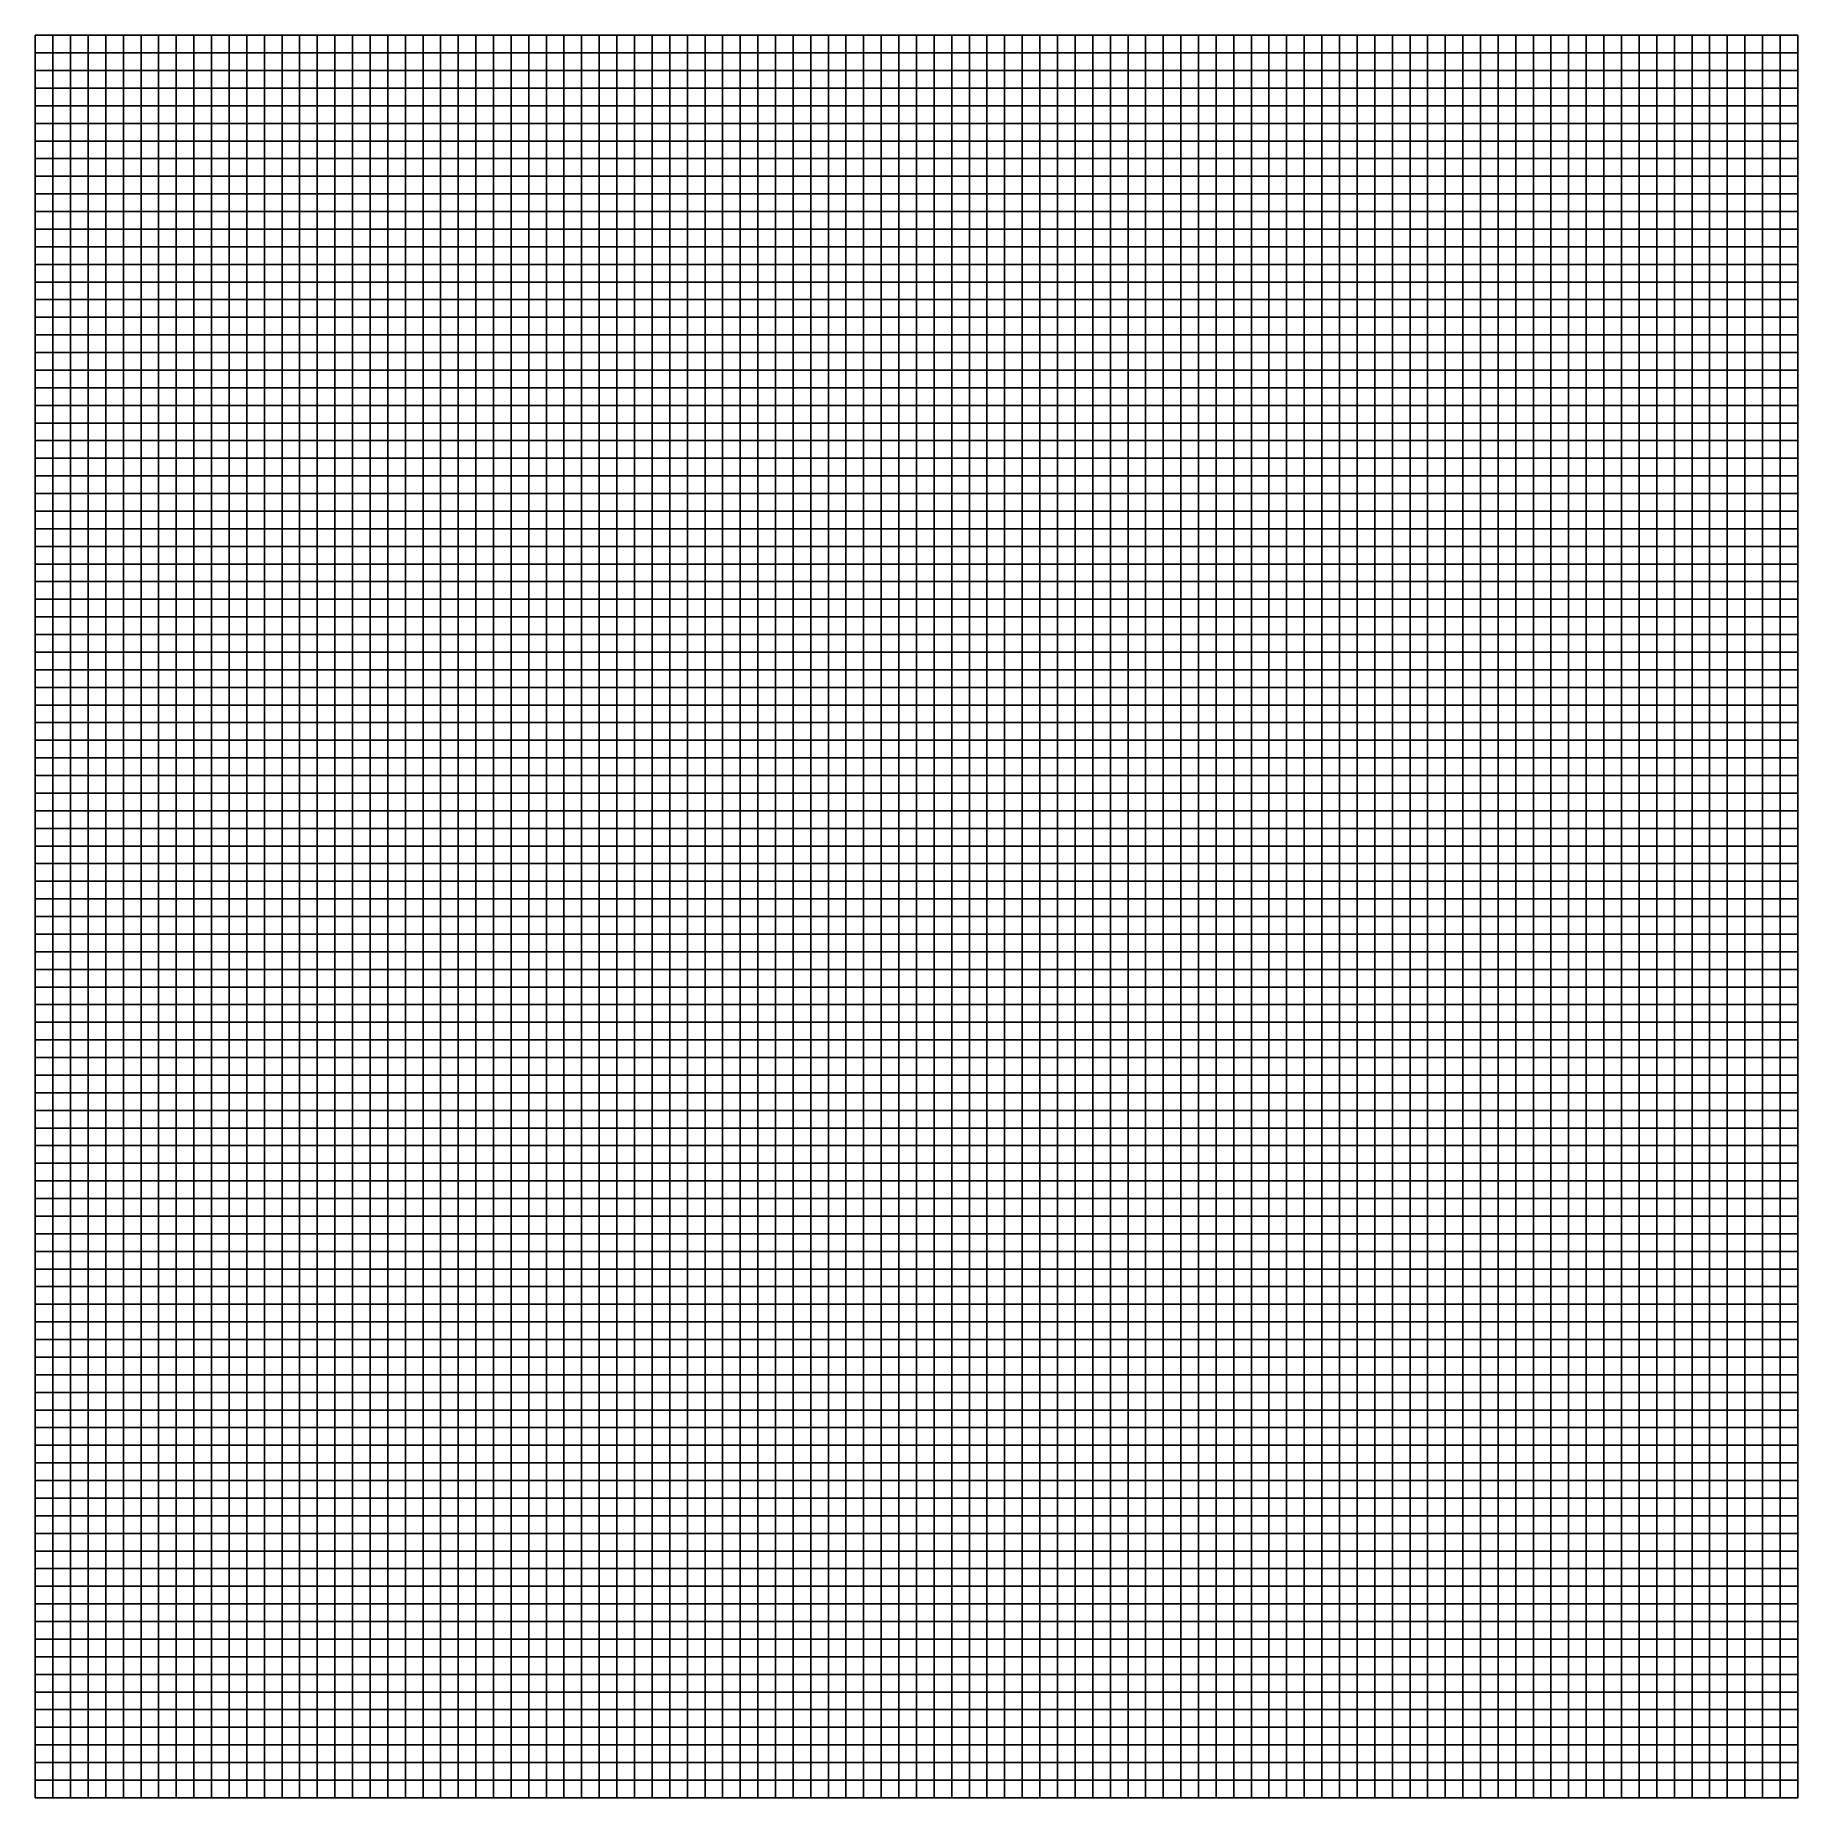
# Model space of a CAD drawing. Extents: x -32000 to 32000, y -32000 to 32000.
import ezdxf

# ---------------------------------------------------------------- set-up
doc = ezdxf.new("R2010")
doc.units = 0

msp = doc.modelspace()

# ---------------------------------------------------------------- linework, layer by layer
at = {"color": 1}
for points in [[(-32000, 31359.9961, 5097.1816), (-31360, 31359.9961, 5162.0684), (-31360, 32000), (-32000, 32000)], [(-31360, 31359.9961, 5162.0684), (-30720, 31359.9961, 5437.7554), (-30720, 32000), (-31360, 32000)], [(-30720, 31359.9961, 5437.7554), (-30080, 31359.9961, 5834.5679), (-30080, 32000), (-30720, 32000)], [(-30080, 31359.9961, 5834.5679), (-29440, 31359.9961, 5663.4302), (-29440, 32000), (-30080, 32000)], [(-29440, 31359.9961, 5663.4302), (-28800, 31359.9961, 5036.5762), (-28800, 32000), (-29440, 32000)], [(-28800, 31359.9961, 5036.5762), (-28160, 31359.9961, 4505.0884), (-28160, 32000), (-28800, 32000)], [(-28160, 31359.9961, 4505.0884), (-27520, 31359.9961, 3861.2915), (-27520, 32000), (-28160, 32000)], [(-27520, 31359.9961, 3861.2915), (-26880, 31359.9961, 3228.5823), (-26880, 32000), (-27520, 32000)], [(-26880, 31359.9961, 3228.5823), (-26240, 31359.9961, 2909.2935), (-26240, 32000), (-26880, 32000)], [(-26240, 31359.9961, 2909.2935), (-25600, 31359.9961, 2633.5693), (-25600, 32000), (-26240, 32000)], [(-25600, 31359.9961, 2633.5693), (-24960, 31359.9961, 2271.8357), (-24960, 32000), (-25600, 32000)], [(-24960, 31359.9961, 2271.8357), (-24320, 31359.9961, 2082.3611), (-24320, 32000), (-24960, 32000)], [(-24320, 31359.9961, 2082.3611), (-23680, 31359.9961, 2142.1033), (-23680, 32000), (-24320, 32000)], [(-23680, 31359.9961, 2142.1033), (-23040, 31359.9961, 2146.572), (-23040, 32000), (-23680, 32000)], [(-23040, 31359.9961, 2146.572), (-22400, 31359.9961, 1564.6782), (-22400, 32000), (-23040, 32000)], [(-22400, 31359.9961, 1564.6782), (-21760, 31359.9961, 1211.0225), (-21760, 32000), (-22400, 32000)], [(-21760, 31359.9961, 1211.0225), (-21120, 31359.9961, 1120.1591), (-21120, 32000), (-21760, 32000)], [(-21120, 31359.9961, 1120.1591), (-20480, 31359.9961, 883.9637), (-20480, 32000), (-21120, 32000)], [(-20480, 31359.9961, 883.9637), (-19840, 31359.9961, 720.4406), (-19840, 32000), (-20480, 32000)], [(-19840, 31359.9961, 720.4406), (-19200, 31359.9961, 608.906), (-19200, 32000), (-19840, 32000)], [(-19200, 31359.9961, 608.906), (-18560, 31359.9961, 471.6599), (-18560, 32000), (-19200, 32000)], [(-18560, 31359.9961, 471.6599), (-17920, 31359.9961, 416.6505), (-17920, 32000), (-18560, 32000)], [(-17920, 31359.9961, 416.6505), (-17280, 31359.9961, 490.7422), (-17280, 32000), (-17920, 32000)], [(-17280, 31359.9961, 490.7422), (-16640, 31359.9961, 812.2722), (-16640, 32000), (-17280, 32000)], [(-16640, 31359.9961, 812.2722), (-16000, 31359.9961, 1334.9171), (-16000, 32000), (-16640, 32000)], [(-16000, 31359.9961, 1334.9171), (-15360, 31359.9961, 1745.0542), (-15360, 32000), (-16000, 32000)], [(-15360, 31359.9961, 1745.0542), (-14720.002, 31359.9961, 2069.7366), (-14720.002, 32000), (-15360, 32000)], [(-14720.002, 31359.9961, 2069.7366), (-14080, 31359.9961, 2012.0262), (-14080, 32000), (-14720.002, 32000)], [(-14080, 31359.9961, 2012.0262), (-13440, 31359.9961, 1597.5928), (-13440, 32000), (-14080, 32000)], [(-13440, 31359.9961, 1597.5928), (-12800.002, 31359.9961, 1101.9664), (-12800.002, 32000), (-13440, 32000)], [(-12800.002, 31359.9961, 1101.9664), (-12160, 31359.9961, 854.3189), (-12160, 32000), (-12800.002, 32000)], [(-12160, 31359.9961, 854.3189), (-11520, 31359.9961, 942.4443), (-11520, 32000), (-12160, 32000)], [(-11520, 31359.9961, 942.4443), (-10880.002, 31359.9961, 1099.8816), (-10880.002, 32000), (-11520, 32000)], [(-10880.002, 31359.9961, 1099.8816), (-10240, 31359.9961, 1386.7793), (-10240, 32000), (-10880.002, 32000)], [(-10240, 31359.9961, 1386.7793), (-9600, 31359.9961, 1587.9557), (-9600, 32000), (-10240, 32000)], [(-9600, 31359.9961, 1587.9557), (-8960.002, 31359.9961, 1832.7582), (-8960.002, 32000), (-9600, 32000)], [(-8960.002, 31359.9961, 1832.7582), (-8320, 31359.9961, 1664.2551), (-8320, 32000), (-8960.002, 32000)], [(-8320, 31359.9961, 1664.2551), (-7680, 31359.9961, 1301.2026), (-7680, 32000), (-8320, 32000)], [(-7680, 31359.9961, 1301.2026), (-7040, 31359.9961, 1538.2809), (-7040, 32000), (-7680, 32000)], [(-7040, 31359.9961, 1538.2809), (-6400.002, 31359.9961, 1867.1865), (-6400.002, 32000), (-7040, 32000)], [(-6400.002, 31359.9961, 1867.1865), (-5760, 31359.9961, 2191.3091), (-5760, 32000), (-6400.002, 32000)], [(-5760, 31359.9961, 2191.3091), (-5120, 31359.9961, 2373.564), (-5120, 32000), (-5760, 32000)], [(-5120, 31359.9961, 2373.564), (-4480.002, 31359.9961, 2428.8958), (-4480.002, 32000), (-5120, 32000)], [(-4480.002, 31359.9961, 2428.8958), (-3840, 31359.9961, 2570.4446), (-3840, 32000), (-4480.002, 32000)], [(-3840, 31359.9961, 2570.4446), (-3200, 31359.9961, 2878.125), (-3200, 32000), (-3840, 32000)], [(-3200, 31359.9961, 2878.125), (-2560.002, 31359.9961, 3407.376), (-2560.002, 32000), (-3200, 32000)], [(-2560.002, 31359.9961, 3407.376), (-1920, 31359.9961, 3810.1582), (-1920, 32000), (-2560.002, 32000)], [(-1920, 31359.9961, 3810.1582), (-1280, 31359.9961, 4214.2178), (-1280, 32000), (-1920, 32000)], [(-1280, 31359.9961, 4214.2178), (-640.002, 31359.9961, 4700.6421), (-640.002, 32000), (-1280, 32000)], [(-640.002, 31359.9961, 4700.6421), (0, 31359.9961, 4948.0962), (0, 32000), (-640.002, 32000)], [(0, 31359.9961, 4948.0962), (640, 31359.9961, 4738.1895), (640, 32000), (0, 32000)], [(640, 31359.9961, 4738.1895), (1280, 31359.9961, 4376.5269), (1280, 32000), (640, 32000)], [(1280, 31359.9961, 4376.5269), (1920, 31359.9961, 4076.4661), (1920, 32000), (1280, 32000)], [(1920, 31359.9961, 4076.4661), (2559.9961, 31359.9961, 4047.6313), (2559.9961, 32000), (1920, 32000)], [(2559.9961, 31359.9961, 4047.6313), (3200, 31359.9961, 4308.1431), (3200, 32000), (2559.9961, 32000)], [(3200, 31359.9961, 4308.1431), (3840, 31359.9961, 4545.0942), (3840, 32000), (3200, 32000)], [(3840, 31359.9961, 4545.0942), (4480, 31359.9961, 4289.8062), (4480, 32000), (3840, 32000)], [(4480, 31359.9961, 4289.8062), (5120, 31359.9961, 3294.3965), (5120, 32000), (4480, 32000)], [(5120, 31359.9961, 3294.3965), (5760, 31359.9961, 2472.2869), (5760, 32000), (5120, 32000)], [(5760, 31359.9961, 2472.2869), (6399.9961, 31359.9961, 2373.7588), (6399.9961, 32000), (5760, 32000)], [(6399.9961, 31359.9961, 2373.7588), (7040, 31359.9961, 2275.6494), (7040, 32000), (6399.9961, 32000)], [(7040, 31359.9961, 2275.6494), (7680, 31359.9961, 2084.5854), (7680, 32000), (7040, 32000)], [(7680, 31359.9961, 2084.5854), (8320, 31359.9961, 2035.0063), (8320, 32000), (7680, 32000)], [(8320, 31359.9961, 2035.0063), (8960, 31359.9961, 2018.7263), (8960, 32000), (8320, 32000)], [(8960, 31359.9961, 2018.7263), (9600, 31359.9961, 2033.7074), (9600, 32000), (8960, 32000)], [(9600, 31359.9961, 2033.7074), (10239.9961, 31359.9961, 1922.4073), (10239.9961, 32000), (9600, 32000)], [(10239.9961, 31359.9961, 1922.4073), (10879.9961, 31359.9961, 1705.7726), (10879.9961, 32000), (10239.9961, 32000)], [(10879.9961, 31359.9961, 1705.7726), (11520, 31359.9961, 1601.196), (11520, 32000), (10879.9961, 32000)], [(11520, 31359.9961, 1601.196), (12160, 31359.9961, 1461.2488), (12160, 32000), (11520, 32000)], [(12160, 31359.9961, 1461.2488), (12800, 31359.9961, 1184.1062), (12800, 32000), (12160, 32000)], [(12800, 31359.9961, 1184.1062), (13440, 31359.9961, 839.4657), (13440, 32000), (12800, 32000)], [(13440, 31359.9961, 839.4657), (14079.9961, 31359.9961, 557.6823), (14079.9961, 32000), (13440, 32000)], [(14079.9961, 31359.9961, 557.6823), (14719.9961, 31359.9961, 326.9418), (14719.9961, 32000), (14079.9961, 32000)], [(14719.9961, 31359.9961, 326.9418), (15360, 31359.9961, 270.1652), (15360, 32000), (14719.9961, 32000)], [(15360, 31359.9961, 270.1652), (16000, 31359.9961, 329.2368), (16000, 32000), (15360, 32000)], [(16000, 31359.9961, 329.2368), (16640, 31359.9961, 428.1559), (16640, 32000), (16000, 32000)], [(16640, 31359.9961, 428.1559), (17280, 31359.9961, 550.98), (17280, 32000), (16640, 32000)], [(17280, 31359.9961, 550.98), (17920, 31359.9961, 572.9099), (17920, 32000), (17280, 32000)], [(17920, 31359.9961, 572.9099), (18559.9961, 31359.9961, 537.6617), (18559.9961, 32000), (17920, 32000)], [(18559.9961, 31359.9961, 537.6617), (19199.9961, 31359.9961, 593.9008), (19199.9961, 32000), (18559.9961, 32000)], [(19199.9961, 31359.9961, 593.9008), (19840, 31359.9961, 754.4276), (19840, 32000), (19199.9961, 32000)], [(19840, 31359.9961, 754.4276), (20480, 31359.9961, 1032.9124), (20480, 32000), (19840, 32000)], [(20480, 31359.9961, 1032.9124), (21120, 31359.9961, 1198.2081), (21120, 32000), (20480, 32000)], [(21120, 31359.9961, 1198.2081), (21760, 31359.9961, 1195.7729), (21760, 32000), (21120, 32000)], [(21760, 31359.9961, 1195.7729), (22399.9961, 31359.9961, 1036.7102), (22399.9961, 32000), (21760, 32000)], [(22399.9961, 31359.9961, 1036.7102), (23039.9961, 31359.9961, 975.7667), (23039.9961, 32000), (22399.9961, 32000)], [(23039.9961, 31359.9961, 975.7667), (23680, 31359.9961, 960.5004), (23680, 32000), (23039.9961, 32000)], [(23680, 31359.9961, 960.5004), (24320, 31359.9961, 947.1204), (24320, 32000), (23680, 32000)], [(24320, 31359.9961, 947.1204), (24960, 31359.9961, 843.2036), (24960, 32000), (24320, 32000)], [(24960, 31359.9961, 843.2036), (25600, 31359.9961, 926.4518), (25600, 32000), (24960, 32000)], [(25600, 31359.9961, 926.4518), (26239.9961, 31359.9961, 1299.3491), (26239.9961, 32000), (25600, 32000)], [(26239.9961, 31359.9961, 1299.3491), (26879.9961, 31359.9961, 1691.8912), (26879.9961, 32000), (26239.9961, 32000)], [(26879.9961, 31359.9961, 1691.8912), (27520, 31359.9961, 1995.5081), (27520, 32000), (26879.9961, 32000)], [(27520, 31359.9961, 1995.5081), (28160, 31359.9961, 2323.843), (28160, 32000), (27520, 32000)], [(28160, 31359.9961, 2323.843), (28800, 31359.9961, 2752.0813), (28800, 32000), (28160, 32000)], [(28800, 31359.9961, 2752.0813), (29440, 31359.9961, 3111.7539), (29440, 32000), (28800, 32000)], [(29440, 31359.9961, 3111.7539), (30079.9961, 31359.9961, 3596.7163), (30079.9961, 32000), (29440, 32000)], [(30079.9961, 31359.9961, 3596.7163), (30719.9961, 31359.9961, 4090.9202), (30719.9961, 32000), (30079.9961, 32000)], [(30719.9961, 31359.9961, 4090.9202), (31359.9961, 31359.9961, 4332.0459), (31359.9961, 32000), (30719.9961, 32000)], [(31359.9961, 31359.9961, 4332.0459), (32000, 31359.9961), (32000, 32000), (31359.9961, 32000)], [(-32000, 30719.9961, 4813.6172), (-31360, 30719.9961, 4957.9424), (-31360, 31359.9961, 5162.0684), (-32000, 31359.9961, 5097.1816)], [(-31360, 30719.9961, 4957.9424), (-30720, 30719.9961, 5301.106), (-30720, 31359.9961, 5437.7554), (-31360, 31359.9961, 5162.0684)], [(-30720, 30719.9961, 5301.106), (-30080, 30719.9961, 5723.7813), (-30080, 31359.9961, 5834.5679), (-30720, 31359.9961, 5437.7554)], [(-30080, 30719.9961, 5723.7813), (-29440, 30719.9961, 5745.2559), (-29440, 31359.9961, 5663.4302), (-30080, 31359.9961, 5834.5679)], [(-29440, 30719.9961, 5745.2559), (-28800, 30719.9961, 5516.9048), (-28800, 31359.9961, 5036.5762), (-29440, 31359.9961, 5663.4302)], [(-28800, 30719.9961, 5516.9048), (-28160, 30719.9961, 5178.9829), (-28160, 31359.9961, 4505.0884), (-28800, 31359.9961, 5036.5762)], [(-28160, 30719.9961, 5178.9829), (-27520, 30719.9961, 4450.1167), (-27520, 31359.9961, 3861.2915), (-28160, 31359.9961, 4505.0884)], [(-27520, 30719.9961, 4450.1167), (-26880, 30719.9961, 3581.5974), (-26880, 31359.9961, 3228.5823), (-27520, 31359.9961, 3861.2915)], [(-26880, 30719.9961, 3581.5974), (-26240, 30719.9961, 3048.8745), (-26240, 31359.9961, 2909.2935), (-26880, 31359.9961, 3228.5823)], [(-26240, 30719.9961, 3048.8745), (-25600, 30719.9961, 2819.5901), (-25600, 31359.9961, 2633.5693), (-26240, 31359.9961, 2909.2935)], [(-25600, 30719.9961, 2819.5901), (-24960, 30719.9961, 2802.6511), (-24960, 31359.9961, 2271.8357), (-25600, 31359.9961, 2633.5693)], [(-24960, 30719.9961, 2802.6511), (-24320, 30719.9961, 2654.4028), (-24320, 31359.9961, 2082.3611), (-24960, 31359.9961, 2271.8357)], [(-24320, 30719.9961, 2654.4028), (-23680, 30719.9961, 2524.3857), (-23680, 31359.9961, 2142.1033), (-24320, 31359.9961, 2082.3611)], [(-23680, 30719.9961, 2524.3857), (-23040, 30719.9961, 2294.7563), (-23040, 31359.9961, 2146.572), (-23680, 31359.9961, 2142.1033)], [(-23040, 30719.9961, 2294.7563), (-22400, 30719.9961, 1602.8168), (-22400, 31359.9961, 1564.6782), (-23040, 31359.9961, 2146.572)], [(-22400, 30719.9961, 1602.8168), (-21760, 30719.9961, 1224.6257), (-21760, 31359.9961, 1211.0225), (-22400, 31359.9961, 1564.6782)], [(-21760, 30719.9961, 1224.6257), (-21120, 30719.9961, 1132.8544), (-21120, 31359.9961, 1120.1591), (-21760, 31359.9961, 1211.0225)], [(-21120, 30719.9961, 1132.8544), (-20480, 30719.9961, 1013.6851), (-20480, 31359.9961, 883.9637), (-21120, 31359.9961, 1120.1591)], [(-20480, 30719.9961, 1013.6851), (-19840, 30719.9961, 879.4163), (-19840, 31359.9961, 720.4406), (-20480, 31359.9961, 883.9637)], [(-19840, 30719.9961, 879.4163), (-19200, 30719.9961, 806.201), (-19200, 31359.9961, 608.906), (-19840, 31359.9961, 720.4406)], [(-19200, 30719.9961, 806.201), (-18560, 30719.9961, 708.9922), (-18560, 31359.9961, 471.6599), (-19200, 31359.9961, 608.906)], [(-18560, 30719.9961, 708.9922), (-17920, 30719.9961, 681.8777), (-17920, 31359.9961, 416.6505), (-18560, 31359.9961, 471.6599)], [(-17920, 30719.9961, 681.8777), (-17280, 30719.9961, 837.8306), (-17280, 31359.9961, 490.7422), (-17920, 31359.9961, 416.6505)], [(-17280, 30719.9961, 837.8306), (-16640, 30719.9961, 1079.7969), (-16640, 31359.9961, 812.2722), (-17280, 31359.9961, 490.7422)], [(-16640, 30719.9961, 1079.7969), (-16000, 30719.9961, 1380.9093), (-16000, 31359.9961, 1334.9171), (-16640, 31359.9961, 812.2722)], [(-16000, 30719.9961, 1380.9093), (-15360, 30719.9961, 1788.2471), (-15360, 31359.9961, 1745.0542), (-16000, 31359.9961, 1334.9171)], [(-15360, 30719.9961, 1788.2471), (-14720.002, 30719.9961, 2141.0681), (-14720.002, 31359.9961, 2069.7366), (-15360, 31359.9961, 1745.0542)], [(-14720.002, 30719.9961, 2141.0681), (-14080, 30719.9961, 2108.4736), (-14080, 31359.9961, 2012.0262), (-14720.002, 31359.9961, 2069.7366)], [(-14080, 30719.9961, 2108.4736), (-13440, 30719.9961, 1872.5752), (-13440, 31359.9961, 1597.5928), (-14080, 31359.9961, 2012.0262)], [(-13440, 30719.9961, 1872.5752), (-12800.002, 30719.9961, 1630.8849), (-12800.002, 31359.9961, 1101.9664), (-13440, 31359.9961, 1597.5928)], [(-12800.002, 30719.9961, 1630.8849), (-12160, 30719.9961, 1340.507), (-12160, 31359.9961, 854.3189), (-12800.002, 31359.9961, 1101.9664)], [(-12160, 30719.9961, 1340.507), (-11520, 30719.9961, 1266.2002), (-11520, 31359.9961, 942.4443), (-12160, 31359.9961, 854.3189)], [(-11520, 30719.9961, 1266.2002), (-10880.002, 30719.9961, 1276.1542), (-10880.002, 31359.9961, 1099.8816), (-11520, 31359.9961, 942.4443)], [(-10880.002, 30719.9961, 1276.1542), (-10240, 30719.9961, 1477.7155), (-10240, 31359.9961, 1386.7793), (-10880.002, 31359.9961, 1099.8816)], [(-10240, 30719.9961, 1477.7155), (-9600, 30719.9961, 1696.5), (-9600, 31359.9961, 1587.9557), (-10240, 31359.9961, 1386.7793)], [(-9600, 30719.9961, 1696.5), (-8960.002, 30719.9961, 1881.9132), (-8960.002, 31359.9961, 1832.7582), (-9600, 31359.9961, 1587.9557)], [(-8960.002, 30719.9961, 1881.9132), (-8320, 30719.9961, 1860.0128), (-8320, 31359.9961, 1664.2551), (-8960.002, 31359.9961, 1832.7582)], [(-8320, 30719.9961, 1860.0128), (-7680, 30719.9961, 1844.4828), (-7680, 31359.9961, 1301.2026), (-8320, 31359.9961, 1664.2551)], [(-7680, 30719.9961, 1844.4828), (-7040, 30719.9961, 2135.8171), (-7040, 31359.9961, 1538.2809), (-7680, 31359.9961, 1301.2026)], [(-7040, 30719.9961, 2135.8171), (-6400.002, 30719.9961, 2316.0195), (-6400.002, 31359.9961, 1867.1865), (-7040, 31359.9961, 1538.2809)], [(-6400.002, 30719.9961, 2316.0195), (-5760, 30719.9961, 2377.4236), (-5760, 31359.9961, 2191.3091), (-6400.002, 31359.9961, 1867.1865)], [(-5760, 30719.9961, 2377.4236), (-5120, 30719.9961, 2457.4456), (-5120, 31359.9961, 2373.564), (-5760, 31359.9961, 2191.3091)], [(-5120, 30719.9961, 2457.4456), (-4480.002, 30719.9961, 2457.5669), (-4480.002, 31359.9961, 2428.8958), (-5120, 31359.9961, 2373.564)], [(-4480.002, 30719.9961, 2457.5669), (-3840, 30719.9961, 2601.5278), (-3840, 31359.9961, 2570.4446), (-4480.002, 31359.9961, 2428.8958)], [(-3840, 30719.9961, 2601.5278), (-3200, 30719.9961, 3015.7107), (-3200, 31359.9961, 2878.125), (-3840, 31359.9961, 2570.4446)], [(-3200, 30719.9961, 3015.7107), (-2560.002, 30719.9961, 3435.6113), (-2560.002, 31359.9961, 3407.376), (-3200, 31359.9961, 2878.125)], [(-2560.002, 30719.9961, 3435.6113), (-1920, 30719.9961, 3627.335), (-1920, 31359.9961, 3810.1582), (-2560.002, 31359.9961, 3407.376)], [(-1920, 30719.9961, 3627.335), (-1280, 30719.9961, 3998.552), (-1280, 31359.9961, 4214.2178), (-1920, 31359.9961, 3810.1582)], [(-1280, 30719.9961, 3998.552), (-640.002, 30719.9961, 4501.2051), (-640.002, 31359.9961, 4700.6421), (-1280, 31359.9961, 4214.2178)], [(-640.002, 30719.9961, 4501.2051), (0, 30719.9961, 4683.0776), (0, 31359.9961, 4948.0962), (-640.002, 31359.9961, 4700.6421)], [(0, 30719.9961, 4683.0776), (640, 30719.9961, 4430.9761), (640, 31359.9961, 4738.1895), (0, 31359.9961, 4948.0962)], [(640, 30719.9961, 4430.9761), (1280, 30719.9961, 4082.801), (1280, 31359.9961, 4376.5269), (640, 31359.9961, 4738.1895)], [(1280, 30719.9961, 4082.801), (1920, 30719.9961, 3776.4592), (1920, 31359.9961, 4076.4661), (1280, 31359.9961, 4376.5269)], [(1920, 30719.9961, 3776.4592), (2559.9961, 30719.9961, 3679.0623), (2559.9961, 31359.9961, 4047.6313), (1920, 31359.9961, 4076.4661)], [(2559.9961, 30719.9961, 3679.0623), (3200, 30719.9961, 3772.8835), (3200, 31359.9961, 4308.1431), (2559.9961, 31359.9961, 4047.6313)], [(3200, 30719.9961, 3772.8835), (3840, 30719.9961, 3976.562), (3840, 31359.9961, 4545.0942), (3200, 31359.9961, 4308.1431)], [(3840, 30719.9961, 3976.562), (4480, 30719.9961, 3883.7368), (4480, 31359.9961, 4289.8062), (3840, 31359.9961, 4545.0942)], [(4480, 30719.9961, 3883.7368), (5120, 30719.9961, 3505.77), (5120, 31359.9961, 3294.3965), (4480, 31359.9961, 4289.8062)], [(5120, 30719.9961, 3505.77), (5760, 30719.9961, 3309.6741), (5760, 31359.9961, 2472.2869), (5120, 31359.9961, 3294.3965)], [(5760, 30719.9961, 3309.6741), (6399.9961, 30719.9961, 2979.3662), (6399.9961, 31359.9961, 2373.7588), (5760, 31359.9961, 2472.2869)], [(6399.9961, 30719.9961, 2979.3662), (7040, 30719.9961, 2607.7874), (7040, 31359.9961, 2275.6494), (6399.9961, 31359.9961, 2373.7588)], [(7040, 30719.9961, 2607.7874), (7680, 30719.9961, 2304.1521), (7680, 31359.9961, 2084.5854), (7040, 31359.9961, 2275.6494)], [(7680, 30719.9961, 2304.1521), (8320, 30719.9961, 2117.0176), (8320, 31359.9961, 2035.0063), (7680, 31359.9961, 2084.5854)], [(8320, 30719.9961, 2117.0176), (8960, 30719.9961, 2075.7097), (8960, 31359.9961, 2018.7263), (8320, 31359.9961, 2035.0063)], [(8960, 30719.9961, 2075.7097), (9600, 30719.9961, 2022.0897), (9600, 31359.9961, 2033.7074), (8960, 31359.9961, 2018.7263)], [(9600, 30719.9961, 2022.0897), (10239.9961, 30719.9961, 1793.7365), (10239.9961, 31359.9961, 1922.4073), (9600, 31359.9961, 2033.7074)], [(10239.9961, 30719.9961, 1793.7365), (10879.9961, 30719.9961, 1522.1403), (10879.9961, 31359.9961, 1705.7726), (10239.9961, 31359.9961, 1922.4073)], [(10879.9961, 30719.9961, 1522.1403), (11520, 30719.9961, 1457.1858), (11520, 31359.9961, 1601.196), (10879.9961, 31359.9961, 1705.7726)], [(11520, 30719.9961, 1457.1858), (12160, 30719.9961, 1335.4803), (12160, 31359.9961, 1461.2488), (11520, 31359.9961, 1601.196)], [(12160, 30719.9961, 1335.4803), (12800, 30719.9961, 1065.1277), (12800, 31359.9961, 1184.1062), (12160, 31359.9961, 1461.2488)], [(12800, 30719.9961, 1065.1277), (13440, 30719.9961, 754.0084), (13440, 31359.9961, 839.4657), (12800, 31359.9961, 1184.1062)], [(13440, 30719.9961, 754.0084), (14079.9961, 30719.9961, 529.6935), (14079.9961, 31359.9961, 557.6823), (13440, 31359.9961, 839.4657)], [(14079.9961, 30719.9961, 529.6935), (14719.9961, 30719.9961, 343.9339), (14719.9961, 31359.9961, 326.9418), (14079.9961, 31359.9961, 557.6823)], [(14719.9961, 30719.9961, 343.9339), (15360, 30719.9961, 300.0233), (15360, 31359.9961, 270.1652), (14719.9961, 31359.9961, 326.9418)], [(15360, 30719.9961, 300.0233), (16000, 30719.9961, 295.33), (16000, 31359.9961, 329.2368), (15360, 31359.9961, 270.1652)], [(16000, 30719.9961, 295.33), (16640, 30719.9961, 327.359), (16640, 31359.9961, 428.1559), (16000, 31359.9961, 329.2368)], [(16640, 30719.9961, 327.359), (17280, 30719.9961, 347.8586), (17280, 31359.9961, 550.98), (16640, 31359.9961, 428.1559)], [(17280, 30719.9961, 347.8586), (17920, 30719.9961, 311.01), (17920, 31359.9961, 572.9099), (17280, 31359.9961, 550.98)], [(17920, 30719.9961, 311.01), (18559.9961, 30719.9961, 317.1806), (18559.9961, 31359.9961, 537.6617), (17920, 31359.9961, 572.9099)], [(18559.9961, 30719.9961, 317.1806), (19199.9961, 30719.9961, 370.9076), (19199.9961, 31359.9961, 593.9008), (18559.9961, 31359.9961, 537.6617)], [(19199.9961, 30719.9961, 370.9076), (19840, 30719.9961, 496.1371), (19840, 31359.9961, 754.4276), (19199.9961, 31359.9961, 593.9008)], [(19840, 30719.9961, 496.1371), (20480, 30719.9961, 656.6745), (20480, 31359.9961, 1032.9124), (19840, 31359.9961, 754.4276)], [(20480, 30719.9961, 656.6745), (21120, 30719.9961, 641.6082), (21120, 31359.9961, 1198.2081), (20480, 31359.9961, 1032.9124)], [(21120, 30719.9961, 641.6082), (21760, 30719.9961, 760.5674), (21760, 31359.9961, 1195.7729), (21120, 31359.9961, 1198.2081)], [(21760, 30719.9961, 760.5674), (22399.9961, 30719.9961, 907.0708), (22399.9961, 31359.9961, 1036.7102), (21760, 31359.9961, 1195.7729)], [(22399.9961, 30719.9961, 907.0708), (23039.9961, 30719.9961, 990.1343), (23039.9961, 31359.9961, 975.7667), (22399.9961, 31359.9961, 1036.7102)], [(23039.9961, 30719.9961, 990.1343), (23680, 30719.9961, 902.0387), (23680, 31359.9961, 960.5004), (23039.9961, 31359.9961, 975.7667)], [(23680, 30719.9961, 902.0387), (24320, 30719.9961, 789.699), (24320, 31359.9961, 947.1204), (23680, 31359.9961, 960.5004)], [(24320, 30719.9961, 789.699), (24960, 30719.9961, 791.0245), (24960, 31359.9961, 843.2036), (24320, 31359.9961, 947.1204)], [(24960, 30719.9961, 791.0245), (25600, 30719.9961, 941.7263), (25600, 31359.9961, 926.4518), (24960, 31359.9961, 843.2036)], [(25600, 30719.9961, 941.7263), (26239.9961, 30719.9961, 1238.3716), (26239.9961, 31359.9961, 1299.3491), (25600, 31359.9961, 926.4518)], [(26239.9961, 30719.9961, 1238.3716), (26879.9961, 30719.9961, 1514.0834), (26879.9961, 31359.9961, 1691.8912), (26239.9961, 31359.9961, 1299.3491)], [(26879.9961, 30719.9961, 1514.0834), (27520, 30719.9961, 1730.484), (27520, 31359.9961, 1995.5081), (26879.9961, 31359.9961, 1691.8912)], [(27520, 30719.9961, 1730.484), (28160, 30719.9961, 1970.3458), (28160, 31359.9961, 2323.843), (27520, 31359.9961, 1995.5081)], [(28160, 30719.9961, 1970.3458), (28800, 30719.9961, 2418.2861), (28800, 31359.9961, 2752.0813), (28160, 31359.9961, 2323.843)], [(28800, 30719.9961, 2418.2861), (29440, 30719.9961, 3128.1758), (29440, 31359.9961, 3111.7539), (28800, 31359.9961, 2752.0813)], [(29440, 30719.9961, 3128.1758), (30079.9961, 30719.9961, 3626.1663), (30079.9961, 31359.9961, 3596.7163), (29440, 31359.9961, 3111.7539)], [(30079.9961, 30719.9961, 3626.1663), (30719.9961, 30719.9961, 3908.9683), (30719.9961, 31359.9961, 4090.9202), (30079.9961, 31359.9961, 3596.7163)], [(30719.9961, 30719.9961, 3908.9683), (31359.9961, 30719.9961, 4074.9668), (31359.9961, 31359.9961, 4332.0459), (30719.9961, 31359.9961, 4090.9202)], [(31359.9961, 30719.9961, 4074.9668), (32000, 30719.9961), (32000, 31359.9961), (31359.9961, 31359.9961, 4332.0459)], [(-32000, 30079.9961, 4884.0044), (-31360, 30079.9961, 4921.25), (-31360, 30719.9961, 4957.9424), (-32000, 30719.9961, 4813.6172)], [(-31360, 30079.9961, 4921.25), (-30720, 30079.9961, 5046.3403), (-30720, 30719.9961, 5301.106), (-31360, 30719.9961, 4957.9424)], [(-30720, 30079.9961, 5046.3403), (-30080, 30079.9961, 5269.6953), (-30080, 30719.9961, 5723.7813), (-30720, 30719.9961, 5301.106)], [(-30080, 30079.9961, 5269.6953), (-29440, 30079.9961, 5402.4482), (-29440, 30719.9961, 5745.2559), (-30080, 30719.9961, 5723.7813)], [(-29440, 30079.9961, 5402.4482), (-28800, 30079.9961, 5545.7593), (-28800, 30719.9961, 5516.9048), (-29440, 30719.9961, 5745.2559)], [(-28800, 30079.9961, 5545.7593), (-28160, 30079.9961, 5555.6343), (-28160, 30719.9961, 5178.9829), (-28800, 30719.9961, 5516.9048)], [(-28160, 30079.9961, 5555.6343), (-27520, 30079.9961, 4981.8804), (-27520, 30719.9961, 4450.1167), (-28160, 30719.9961, 5178.9829)], [(-27520, 30079.9961, 4981.8804), (-26880, 30079.9961, 4170.853), (-26880, 30719.9961, 3581.5974), (-27520, 30719.9961, 4450.1167)], [(-26880, 30079.9961, 4170.853), (-26240, 30079.9961, 3596.3677), (-26240, 30719.9961, 3048.8745), (-26880, 30719.9961, 3581.5974)], [(-26240, 30079.9961, 3596.3677), (-25600, 30079.9961, 3220.3423), (-25600, 30719.9961, 2819.5901), (-26240, 30719.9961, 3048.8745)], [(-25600, 30079.9961, 3220.3423), (-24960, 30079.9961, 3311.9861), (-24960, 30719.9961, 2802.6511), (-25600, 30719.9961, 2819.5901)], [(-24960, 30079.9961, 3311.9861), (-24320, 30079.9961, 3199.8572), (-24320, 30719.9961, 2654.4028), (-24960, 30719.9961, 2802.6511)], [(-24320, 30079.9961, 3199.8572), (-23680, 30079.9961, 2884.7847), (-23680, 30719.9961, 2524.3857), (-24320, 30719.9961, 2654.4028)], [(-23680, 30079.9961, 2884.7847), (-23040, 30079.9961, 2554.6899), (-23040, 30719.9961, 2294.7563), (-23680, 30719.9961, 2524.3857)], [(-23040, 30079.9961, 2554.6899), (-22400, 30079.9961, 2077.812), (-22400, 30719.9961, 1602.8168), (-23040, 30719.9961, 2294.7563)], [(-22400, 30079.9961, 2077.812), (-21760, 30079.9961, 1721.3451), (-21760, 30719.9961, 1224.6257), (-22400, 30719.9961, 1602.8168)], [(-21760, 30079.9961, 1721.3451), (-21120, 30079.9961, 1493.8444), (-21120, 30719.9961, 1132.8544), (-21760, 30719.9961, 1224.6257)], [(-21120, 30079.9961, 1493.8444), (-20480, 30079.9961, 1368.292), (-20480, 30719.9961, 1013.6851), (-21120, 30719.9961, 1132.8544)], [(-20480, 30079.9961, 1368.292), (-19840, 30079.9961, 1185.7764), (-19840, 30719.9961, 879.4163), (-20480, 30719.9961, 1013.6851)], [(-19840, 30079.9961, 1185.7764), (-19200, 30079.9961, 1046.4291), (-19200, 30719.9961, 806.201), (-19840, 30719.9961, 879.4163)], [(-19200, 30079.9961, 1046.4291), (-18560, 30079.9961, 975.9291), (-18560, 30719.9961, 708.9922), (-19200, 30719.9961, 806.201)], [(-18560, 30079.9961, 975.9291), (-17920, 30079.9961, 905.6034), (-17920, 30719.9961, 681.8777), (-18560, 30719.9961, 708.9922)], [(-17920, 30079.9961, 905.6034), (-17280, 30079.9961, 1088.4774), (-17280, 30719.9961, 837.8306), (-17920, 30719.9961, 681.8777)], [(-17280, 30079.9961, 1088.4774), (-16640, 30079.9961, 1305.6707), (-16640, 30719.9961, 1079.7969), (-17280, 30719.9961, 837.8306)], [(-16640, 30079.9961, 1305.6707), (-16000, 30079.9961, 1406.7507), (-16000, 30719.9961, 1380.9093), (-16640, 30719.9961, 1079.7969)], [(-16000, 30079.9961, 1406.7507), (-15360, 30079.9961, 1702.9196), (-15360, 30719.9961, 1788.2471), (-16000, 30719.9961, 1380.9093)], [(-15360, 30079.9961, 1702.9196), (-14720.002, 30079.9961, 2013.6433), (-14720.002, 30719.9961, 2141.0681), (-15360, 30719.9961, 1788.2471)], [(-14720.002, 30079.9961, 2013.6433), (-14080, 30079.9961, 2128.7324), (-14080, 30719.9961, 2108.4736), (-14720.002, 30719.9961, 2141.0681)], [(-14080, 30079.9961, 2128.7324), (-13440, 30079.9961, 2092.8584), (-13440, 30719.9961, 1872.5752), (-14080, 30719.9961, 2108.4736)], [(-13440, 30079.9961, 2092.8584), (-12800.002, 30079.9961, 2049.8088), (-12800.002, 30719.9961, 1630.8849), (-13440, 30719.9961, 1872.5752)], [(-12800.002, 30079.9961, 2049.8088), (-12160, 30079.9961, 1833.847), (-12160, 30719.9961, 1340.507), (-12800.002, 30719.9961, 1630.8849)], [(-12160, 30079.9961, 1833.847), (-11520, 30079.9961, 1636.4092), (-11520, 30719.9961, 1266.2002), (-12160, 30719.9961, 1340.507)], [(-11520, 30079.9961, 1636.4092), (-10880.002, 30079.9961, 1634.3855), (-10880.002, 30719.9961, 1276.1542), (-11520, 30719.9961, 1266.2002)], [(-10880.002, 30079.9961, 1634.3855), (-10240, 30079.9961, 1704.894), (-10240, 30719.9961, 1477.7155), (-10880.002, 30719.9961, 1276.1542)], [(-10240, 30079.9961, 1704.894), (-9600, 30079.9961, 1847.661), (-9600, 30719.9961, 1696.5), (-10240, 30719.9961, 1477.7155)], [(-9600, 30079.9961, 1847.661), (-8960.002, 30079.9961, 1904.3892), (-8960.002, 30719.9961, 1881.9132), (-9600, 30719.9961, 1696.5)], [(-8960.002, 30079.9961, 1904.3892), (-8320, 30079.9961, 1902.7975), (-8320, 30719.9961, 1860.0128), (-8960.002, 30719.9961, 1881.9132)], [(-8320, 30079.9961, 1902.7975), (-7680, 30079.9961, 2074.6592), (-7680, 30719.9961, 1844.4828), (-8320, 30719.9961, 1860.0128)], [(-7680, 30079.9961, 2074.6592), (-7040, 30079.9961, 2379.585), (-7040, 30719.9961, 2135.8171), (-7680, 30719.9961, 1844.4828)], [(-7040, 30079.9961, 2379.585), (-6400.002, 30079.9961, 2464.9043), (-6400.002, 30719.9961, 2316.0195), (-7040, 30719.9961, 2135.8171)], [(-6400.002, 30079.9961, 2464.9043), (-5760, 30079.9961, 2411.6624), (-5760, 30719.9961, 2377.4236), (-6400.002, 30719.9961, 2316.0195)], [(-5760, 30079.9961, 2411.6624), (-5120, 30079.9961, 2436.0786), (-5120, 30719.9961, 2457.4456), (-5760, 30719.9961, 2377.4236)], [(-5120, 30079.9961, 2436.0786), (-4480.002, 30079.9961, 2479.2065), (-4480.002, 30719.9961, 2457.5669), (-5120, 30719.9961, 2457.4456)], [(-4480.002, 30079.9961, 2479.2065), (-3840, 30079.9961, 2620.2046), (-3840, 30719.9961, 2601.5278), (-4480.002, 30719.9961, 2457.5669)], [(-3840, 30079.9961, 2620.2046), (-3200, 30079.9961, 2977.5547), (-3200, 30719.9961, 3015.7107), (-3840, 30719.9961, 2601.5278)], [(-3200, 30079.9961, 2977.5547), (-2560.002, 30079.9961, 3445.5273), (-2560.002, 30719.9961, 3435.6113), (-3200, 30719.9961, 3015.7107)], [(-2560.002, 30079.9961, 3445.5273), (-1920, 30079.9961, 3752.7173), (-1920, 30719.9961, 3627.335), (-2560.002, 30719.9961, 3435.6113)], [(-1920, 30079.9961, 3752.7173), (-1280, 30079.9961, 4080.54), (-1280, 30719.9961, 3998.552), (-1920, 30719.9961, 3627.335)], [(-1280, 30079.9961, 4080.54), (-640.002, 30079.9961, 4365.8315), (-640.002, 30719.9961, 4501.2051), (-1280, 30719.9961, 3998.552)], [(-640.002, 30079.9961, 4365.8315), (0, 30079.9961, 4435.4565), (0, 30719.9961, 4683.0776), (-640.002, 30719.9961, 4501.2051)], [(0, 30079.9961, 4435.4565), (640, 30079.9961, 4167.5718), (640, 30719.9961, 4430.9761), (0, 30719.9961, 4683.0776)], [(640, 30079.9961, 4167.5718), (1280, 30079.9961, 3872.7483), (1280, 30719.9961, 4082.801), (640, 30719.9961, 4430.9761)], [(1280, 30079.9961, 3872.7483), (1920, 30079.9961, 3596.5935), (1920, 30719.9961, 3776.4592), (1280, 30719.9961, 4082.801)], [(1920, 30079.9961, 3596.5935), (2559.9961, 30079.9961, 3393.345), (2559.9961, 30719.9961, 3679.0623), (1920, 30719.9961, 3776.4592)], [(2559.9961, 30079.9961, 3393.345), (3200, 30079.9961, 3348.2041), (3200, 30719.9961, 3772.8835), (2559.9961, 30719.9961, 3679.0623)], [(3200, 30079.9961, 3348.2041), (3840, 30079.9961, 3523.3887), (3840, 30719.9961, 3976.562), (3200, 30719.9961, 3772.8835)], [(3840, 30079.9961, 3523.3887), (4480, 30079.9961, 3615.5681), (4480, 30719.9961, 3883.7368), (3840, 30719.9961, 3976.562)], [(4480, 30079.9961, 3615.5681), (5120, 30079.9961, 3590.1008), (5120, 30719.9961, 3505.77), (4480, 30719.9961, 3883.7368)], [(5120, 30079.9961, 3590.1008), (5760, 30079.9961, 3607.875), (5760, 30719.9961, 3309.6741), (5120, 30719.9961, 3505.77)], [(5760, 30079.9961, 3607.875), (6399.9961, 30079.9961, 3441.512), (6399.9961, 30719.9961, 2979.3662), (5760, 30719.9961, 3309.6741)], [(6399.9961, 30079.9961, 3441.512), (7040, 30079.9961, 3182.407), (7040, 30719.9961, 2607.7874), (6399.9961, 30719.9961, 2979.3662)], [(7040, 30079.9961, 3182.407), (7680, 30079.9961, 2750.9739), (7680, 30719.9961, 2304.1521), (7040, 30719.9961, 2607.7874)], [(7680, 30079.9961, 2750.9739), (8320, 30079.9961, 2324.3003), (8320, 30719.9961, 2117.0176), (7680, 30719.9961, 2304.1521)], [(8320, 30079.9961, 2324.3003), (8960, 30079.9961, 2102.5398), (8960, 30719.9961, 2075.7097), (8320, 30719.9961, 2117.0176)], [(8960, 30079.9961, 2102.5398), (9600, 30079.9961, 1995.9211), (9600, 30719.9961, 2022.0897), (8960, 30719.9961, 2075.7097)], [(9600, 30079.9961, 1995.9211), (10239.9961, 30079.9961, 1707.6006), (10239.9961, 30719.9961, 1793.7365), (9600, 30719.9961, 2022.0897)], [(10239.9961, 30079.9961, 1707.6006), (10879.9961, 30079.9961, 1434.4288), (10879.9961, 30719.9961, 1522.1403), (10239.9961, 30719.9961, 1793.7365)], [(10879.9961, 30079.9961, 1434.4288), (11520, 30079.9961, 1341.0332), (11520, 30719.9961, 1457.1858), (10879.9961, 30719.9961, 1522.1403)], [(11520, 30079.9961, 1341.0332), (12160, 30079.9961, 1253.491), (12160, 30719.9961, 1335.4803), (11520, 30719.9961, 1457.1858)], [(12160, 30079.9961, 1253.491), (12800, 30079.9961, 1052.032), (12800, 30719.9961, 1065.1277), (12160, 30719.9961, 1335.4803)], [(12800, 30079.9961, 1052.032), (13440, 30079.9961, 756.1754), (13440, 30719.9961, 754.0084), (12800, 30719.9961, 1065.1277)], [(13440, 30079.9961, 756.1754), (14079.9961, 30079.9961, 523.3296), (14079.9961, 30719.9961, 529.6935), (13440, 30719.9961, 754.0084)], [(14079.9961, 30079.9961, 523.3296), (14719.9961, 30079.9961, 326.5997), (14719.9961, 30719.9961, 343.9339), (14079.9961, 30719.9961, 529.6935)], [(14719.9961, 30079.9961, 326.5997), (15360, 30079.9961, 299.8554), (15360, 30719.9961, 300.0233), (14719.9961, 30719.9961, 343.9339)], [(15360, 30079.9961, 299.8554), (16000, 30079.9961, 298.53), (16000, 30719.9961, 295.33), (15360, 30719.9961, 300.0233)], [(16000, 30079.9961, 298.53), (16640, 30079.9961, 299.8554), (16640, 30719.9961, 327.359), (16000, 30719.9961, 295.33)], [(16640, 30079.9961, 299.8554), (17280, 30079.9961, 303.0555), (17280, 30719.9961, 347.8586), (16640, 30719.9961, 327.359)], [(17280, 30079.9961, 303.0555), (17920, 30079.9961, 306.2555), (17920, 30719.9961, 311.01), (17280, 30719.9961, 347.8586)], [(17920, 30079.9961, 306.2555), (18559.9961, 30079.9961, 309.4555), (18559.9961, 30719.9961, 317.1806), (17920, 30719.9961, 311.01)], [(18559.9961, 30079.9961, 309.4555), (19199.9961, 30079.9961, 312.6555), (19199.9961, 30719.9961, 370.9076), (18559.9961, 30719.9961, 317.1806)], [(19199.9961, 30079.9961, 312.6555), (19840, 30079.9961, 331.1802), (19840, 30719.9961, 496.1371), (19199.9961, 30719.9961, 370.9076)], [(19840, 30079.9961, 331.1802), (20480, 30079.9961, 378.4145), (20480, 30719.9961, 656.6745), (19840, 30719.9961, 496.1371)], [(20480, 30079.9961, 378.4145), (21120, 30079.9961, 335.6907), (21120, 30719.9961, 641.6082), (20480, 30719.9961, 656.6745)], [(21120, 30079.9961, 335.6907), (21760, 30079.9961, 383.1532), (21760, 30719.9961, 760.5674), (21120, 30719.9961, 641.6082)], [(21760, 30079.9961, 383.1532), (22399.9961, 30079.9961, 653.6309), (22399.9961, 30719.9961, 907.0708), (21760, 30719.9961, 760.5674)], [(22399.9961, 30079.9961, 653.6309), (23039.9961, 30079.9961, 896.2266), (23039.9961, 30719.9961, 990.1343), (22399.9961, 30719.9961, 907.0708)], [(23039.9961, 30079.9961, 896.2266), (23680, 30079.9961, 829.106), (23680, 30719.9961, 902.0387), (23039.9961, 30719.9961, 990.1343)], [(23680, 30079.9961, 829.106), (24320, 30079.9961, 786.499), (24320, 30719.9961, 789.699), (23680, 30719.9961, 902.0387)], [(24320, 30079.9961, 786.499), (24960, 30079.9961, 826.0268), (24960, 30719.9961, 791.0245), (24320, 30719.9961, 789.699)], [(24960, 30079.9961, 826.0268), (25600, 30079.9961, 1041.8833), (25600, 30719.9961, 941.7263), (24960, 30719.9961, 791.0245)], [(25600, 30079.9961, 1041.8833), (26239.9961, 30079.9961, 1269.4561), (26239.9961, 30719.9961, 1238.3716), (25600, 30719.9961, 941.7263)], [(26239.9961, 30079.9961, 1269.4561), (26879.9961, 30079.9961, 1556.3116), (26879.9961, 30719.9961, 1514.0834), (26239.9961, 30719.9961, 1238.3716)], [(26879.9961, 30079.9961, 1556.3116), (27520, 30079.9961, 1809.9579), (27520, 30719.9961, 1730.484), (26879.9961, 30719.9961, 1514.0834)], [(27520, 30079.9961, 1809.9579), (28160, 30079.9961, 1981.842), (28160, 30719.9961, 1970.3458), (27520, 30719.9961, 1730.484)], [(28160, 30079.9961, 1981.842), (28800, 30079.9961, 2372.354), (28800, 30719.9961, 2418.2861), (28160, 30719.9961, 1970.3458)], [(28800, 30079.9961, 2372.354), (29440, 30079.9961, 3081.6655), (29440, 30719.9961, 3128.1758), (28800, 30719.9961, 2418.2861)], [(29440, 30079.9961, 3081.6655), (30079.9961, 30079.9961, 3419.2153), (30079.9961, 30719.9961, 3626.1663), (29440, 30719.9961, 3128.1758)], [(30079.9961, 30079.9961, 3419.2153), (30719.9961, 30079.9961, 3580.7612), (30719.9961, 30719.9961, 3908.9683), (30079.9961, 30719.9961, 3626.1663)], [(30719.9961, 30079.9961, 3580.7612), (31359.9961, 30079.9961, 3606.5579), (31359.9961, 30719.9961, 4074.9668), (30719.9961, 30719.9961, 3908.9683)], [(31359.9961, 30079.9961, 3606.5579), (32000, 30079.9961), (32000, 30719.9961), (31359.9961, 30719.9961, 4074.9668)], [(-32000, 29440, 4924.4321), (-31360, 29440, 4902.8008), (-31360, 30079.9961, 4921.25), (-32000, 30079.9961, 4884.0044)], [(-32000, 28800, 4883.8467), (-31360, 28800, 4932.6523), (-31360, 29440, 4902.8008), (-32000, 29440, 4924.4321)], [(-31360, 29440, 4902.8008), (-30720, 29440, 4908.5137), (-30720, 30079.9961, 5046.3403), (-31360, 30079.9961, 4921.25)], [(-31360, 28800, 4932.6523), (-30720, 28800, 4938.3413), (-30720, 29440, 4908.5137), (-31360, 29440, 4902.8008)], [(-30720, 29440, 4908.5137), (-30080, 29440, 4965.5693), (-30080, 30079.9961, 5269.6953), (-30720, 30079.9961, 5046.3403)], [(-30720, 28800, 4938.3413), (-30080, 28800, 4916.9932), (-30080, 29440, 4965.5693), (-30720, 29440, 4908.5137)], [(-30080, 29440, 4965.5693), (-29440, 29440, 5085.1763), (-29440, 30079.9961, 5402.4482), (-30080, 30079.9961, 5269.6953)], [(-30080, 28800, 4916.9932), (-29440, 28800, 5038.0288), (-29440, 29440, 5085.1763), (-30080, 29440, 4965.5693)], [(-29440, 29440, 5085.1763), (-28800, 29440, 5370.7896), (-28800, 30079.9961, 5545.7593), (-29440, 30079.9961, 5402.4482)], [(-29440, 28800, 5038.0288), (-28800, 28800, 5324.8071), (-28800, 29440, 5370.7896), (-29440, 29440, 5085.1763)], [(-28800, 29440, 5370.7896), (-28160, 29440, 5656.0991), (-28160, 30079.9961, 5555.6343), (-28800, 30079.9961, 5545.7593)], [(-28800, 28800, 5324.8071), (-28160, 28800, 5659.1646), (-28160, 29440, 5656.0991), (-28800, 29440, 5370.7896)], [(-28160, 29440, 5656.0991), (-27520, 29440, 5304.3179), (-27520, 30079.9961, 4981.8804), (-28160, 30079.9961, 5555.6343)], [(-28160, 28800, 5659.1646), (-27520, 28800, 5475.9478), (-27520, 29440, 5304.3179), (-28160, 29440, 5656.0991)], [(-27520, 29440, 5304.3179), (-26880, 29440, 4610.3164), (-26880, 30079.9961, 4170.853), (-27520, 30079.9961, 4981.8804)], [(-27520, 28800, 5475.9478), (-26880, 28800, 4810.7656), (-26880, 29440, 4610.3164), (-27520, 29440, 5304.3179)], [(-26880, 29440, 4610.3164), (-26240, 29440, 4153.1865), (-26240, 30079.9961, 3596.3677), (-26880, 30079.9961, 4170.853)], [(-26880, 28800, 4810.7656), (-26240, 28800, 4350.4741), (-26240, 29440, 4153.1865), (-26880, 29440, 4610.3164)], [(-26240, 29440, 4153.1865), (-25600, 29440, 3726.4783), (-25600, 30079.9961, 3220.3423), (-26240, 30079.9961, 3596.3677)], [(-26240, 28800, 4350.4741), (-25600, 28800, 4017.1299), (-25600, 29440, 3726.4783), (-26240, 29440, 4153.1865)], [(-25600, 29440, 3726.4783), (-24960, 29440, 3633.134), (-24960, 30079.9961, 3311.9861), (-25600, 30079.9961, 3220.3423)], [(-25600, 28800, 4017.1299), (-24960, 28800, 3841.468), (-24960, 29440, 3633.134), (-25600, 29440, 3726.4783)], [(-24960, 29440, 3633.134), (-24320, 29440, 3462.4221), (-24320, 30079.9961, 3199.8572), (-24960, 30079.9961, 3311.9861)], [(-24960, 28800, 3841.468), (-24320, 28800, 3607.5706), (-24320, 29440, 3462.4221), (-24960, 29440, 3633.134)], [(-24320, 29440, 3462.4221), (-23680, 29440, 3119.6563), (-23680, 30079.9961, 2884.7847), (-24320, 30079.9961, 3199.8572)], [(-24320, 28800, 3607.5706), (-23680, 28800, 3231.467), (-23680, 29440, 3119.6563), (-24320, 29440, 3462.4221)], [(-23680, 29440, 3119.6563), (-23040, 29440, 2884.8623), (-23040, 30079.9961, 2554.6899), (-23680, 30079.9961, 2884.7847)], [(-23680, 28800, 3231.467), (-23040, 28800, 3018.9421), (-23040, 29440, 2884.8623), (-23680, 29440, 3119.6563)], [(-23040, 29440, 2884.8623), (-22400, 29440, 2405.1887), (-22400, 30079.9961, 2077.812), (-23040, 30079.9961, 2554.6899)], [(-23040, 28800, 3018.9421), (-22400, 28800, 2572.9609), (-22400, 29440, 2405.1887), (-23040, 29440, 2884.8623)], [(-22400, 29440, 2405.1887), (-21760, 29440, 1870.9257), (-21760, 30079.9961, 1721.3451), (-22400, 30079.9961, 2077.812)], [(-22400, 28800, 2572.9609), (-21760, 28800, 2119.2683), (-21760, 29440, 1870.9257), (-22400, 29440, 2405.1887)], [(-21760, 29440, 1870.9257), (-21120, 29440, 1648.2645), (-21120, 30079.9961, 1493.8444), (-21760, 30079.9961, 1721.3451)], [(-21760, 28800, 2119.2683), (-21120, 28800, 1943.1288), (-21120, 29440, 1648.2645), (-21760, 29440, 1870.9257)], [(-21120, 29440, 1648.2645), (-20480, 29440, 1580.0179), (-20480, 30079.9961, 1368.292), (-21120, 30079.9961, 1493.8444)], [(-21120, 28800, 1943.1288), (-20480, 28800, 1747.6288), (-20480, 29440, 1580.0179), (-21120, 29440, 1648.2645)], [(-20480, 29440, 1580.0179), (-19840, 29440, 1452.3862), (-19840, 30079.9961, 1185.7764), (-20480, 30079.9961, 1368.292)], [(-20480, 28800, 1747.6288), (-19840, 28800, 1531.1403), (-19840, 29440, 1452.3862), (-20480, 29440, 1580.0179)], [(-19840, 29440, 1452.3862), (-19200, 29440, 1313.2853), (-19200, 30079.9961, 1046.4291), (-19840, 30079.9961, 1185.7764)], [(-19840, 28800, 1531.1403), (-19200, 28800, 1345.4757), (-19200, 29440, 1313.2853), (-19840, 29440, 1452.3862)], [(-19200, 29440, 1313.2853), (-18560, 29440, 1148.7229), (-18560, 30079.9961, 975.9291), (-19200, 30079.9961, 1046.4291)], [(-19200, 28800, 1345.4757), (-18560, 28800, 1320.6588), (-18560, 29440, 1148.7229), (-19200, 29440, 1313.2853)], [(-18560, 29440, 1148.7229), (-17920, 29440, 1071.7936), (-17920, 30079.9961, 905.6034), (-18560, 30079.9961, 975.9291)], [(-18560, 28800, 1320.6588), (-17920, 28800, 1490.0497), (-17920, 29440, 1071.7936), (-18560, 29440, 1148.7229)], [(-17920, 29440, 1071.7936), (-17280, 29440, 1298.3668), (-17280, 30079.9961, 1088.4774), (-17920, 30079.9961, 905.6034)], [(-17920, 28800, 1490.0497), (-17280, 28800, 1621.9663), (-17280, 29440, 1298.3668), (-17920, 29440, 1071.7936)], [(-17280, 29440, 1298.3668), (-16640, 29440, 1539.6964), (-16640, 30079.9961, 1305.6707), (-17280, 30079.9961, 1088.4774)], [(-17280, 28800, 1621.9663), (-16640, 28800, 1707.7146), (-16640, 29440, 1539.6964), (-17280, 29440, 1298.3668)], [(-16640, 29440, 1539.6964), (-16000, 29440, 1561.2625), (-16000, 30079.9961, 1406.7507), (-16640, 30079.9961, 1305.6707)], [(-16640, 28800, 1707.7146), (-16000, 28800, 1685.5737), (-16000, 29440, 1561.2625), (-16640, 29440, 1539.6964)], [(-16000, 29440, 1561.2625), (-15360, 29440, 1638.9646), (-15360, 30079.9961, 1702.9196), (-16000, 30079.9961, 1406.7507)], [(-16000, 28800, 1685.5737), (-15360, 28800, 1627.8049), (-15360, 29440, 1638.9646), (-16000, 29440, 1561.2625)], [(-15360, 29440, 1638.9646), (-14720.002, 29440, 1766.8556), (-14720.002, 30079.9961, 2013.6433), (-15360, 30079.9961, 1702.9196)], [(-15360, 28800, 1627.8049), (-14720.002, 28800, 1644.5092), (-14720.002, 29440, 1766.8556), (-15360, 29440, 1638.9646)], [(-14720.002, 29440, 1766.8556), (-14080, 29440, 1942.1061), (-14080, 30079.9961, 2128.7324), (-14720.002, 30079.9961, 2013.6433)], [(-14720.002, 28800, 1644.5092), (-14080, 28800, 1740.4375), (-14080, 29440, 1942.1061), (-14720.002, 29440, 1766.8556)], [(-14080, 29440, 1942.1061), (-13440, 29440, 2108.9924), (-13440, 30079.9961, 2092.8584), (-14080, 30079.9961, 2128.7324)], [(-14080, 28800, 1740.4375), (-13440, 28800, 1913.8309), (-13440, 29440, 2108.9924), (-14080, 29440, 1942.1061)], [(-13440, 29440, 2108.9924), (-12800.002, 29440, 2215.4265), (-12800.002, 30079.9961, 2049.8088), (-13440, 30079.9961, 2092.8584)], [(-13440, 28800, 1913.8309), (-12800.002, 28800, 2102.1167), (-12800.002, 29440, 2215.4265), (-13440, 29440, 2108.9924)], [(-12800.002, 29440, 2215.4265), (-12160, 29440, 2102.1052), (-12160, 30079.9961, 1833.847), (-12800.002, 30079.9961, 2049.8088)], [(-12800.002, 28800, 2102.1167), (-12160, 28800, 2231.1536), (-12160, 29440, 2102.1052), (-12800.002, 29440, 2215.4265)], [(-12160, 29440, 2102.1052), (-11520, 29440, 1938.2266), (-11520, 30079.9961, 1636.4092), (-12160, 30079.9961, 1833.847)], [(-12160, 28800, 2231.1536), (-11520, 28800, 2326.6443), (-11520, 29440, 1938.2266), (-12160, 29440, 2102.1052)], [(-11520, 29440, 1938.2266), (-10880.002, 29440, 2077.9282), (-10880.002, 30079.9961, 1634.3855), (-11520, 30079.9961, 1636.4092)], [(-11520, 28800, 2326.6443), (-10880.002, 28800, 2376.6328), (-10880.002, 29440, 2077.9282), (-11520, 29440, 1938.2266)], [(-10880.002, 29440, 2077.9282), (-10240, 29440, 2115.6663), (-10240, 30079.9961, 1704.894), (-10880.002, 30079.9961, 1634.3855)], [(-10880.002, 28800, 2376.6328), (-10240, 28800, 2305.6589), (-10240, 29440, 2115.6663), (-10880.002, 29440, 2077.9282)], [(-10240, 29440, 2115.6663), (-9600, 29440, 2023.2452), (-9600, 30079.9961, 1847.661), (-10240, 30079.9961, 1704.894)], [(-10240, 28800, 2305.6589), (-9600, 28800, 2174.1924), (-9600, 29440, 2023.2452), (-10240, 29440, 2115.6663)], [(-9600, 29440, 2023.2452), (-8960.002, 29440, 1942.4343), (-8960.002, 30079.9961, 1904.3892), (-9600, 30079.9961, 1847.661)], [(-9600, 28800, 2174.1924), (-8960.002, 28800, 2058.0437), (-8960.002, 29440, 1942.4343), (-9600, 29440, 2023.2452)], [(-8960.002, 29440, 1942.4343), (-8320, 29440, 1928.4811), (-8320, 30079.9961, 1902.7975), (-8960.002, 30079.9961, 1904.3892)], [(-8960.002, 28800, 2058.0437), (-8320, 28800, 2063.1799), (-8320, 29440, 1928.4811), (-8960.002, 29440, 1942.4343)], [(-8320, 29440, 1928.4811), (-7680, 29440, 2096.0381), (-7680, 30079.9961, 2074.6592), (-8320, 30079.9961, 1902.7975)], [(-8320, 28800, 2063.1799), (-7680, 28800, 2203.2129), (-7680, 29440, 2096.0381), (-8320, 29440, 1928.4811)], [(-7680, 29440, 2096.0381), (-7040, 29440, 2314.218), (-7040, 30079.9961, 2379.585), (-7680, 30079.9961, 2074.6592)], [(-7680, 28800, 2203.2129), (-7040, 28800, 2385.3755), (-7040, 29440, 2314.218), (-7680, 29440, 2096.0381)], [(-7040, 29440, 2314.218), (-6400.002, 29440, 2358.4009), (-6400.002, 30079.9961, 2464.9043), (-7040, 30079.9961, 2379.585)], [(-7040, 28800, 2385.3755), (-6400.002, 28800, 2406.4265), (-6400.002, 29440, 2358.4009), (-7040, 29440, 2314.218)], [(-6400.002, 29440, 2358.4009), (-5760, 29440, 2361.6006), (-5760, 30079.9961, 2411.6624), (-6400.002, 30079.9961, 2464.9043)], [(-6400.002, 28800, 2406.4265), (-5760, 28800, 2362.9263), (-5760, 29440, 2361.6006), (-6400.002, 29440, 2358.4009)], [(-5760, 29440, 2361.6006), (-5120, 29440, 2366.2122), (-5120, 30079.9961, 2436.0786), (-5760, 30079.9961, 2411.6624)], [(-5760, 28800, 2362.9263), (-5120, 28800, 2366.1262), (-5120, 29440, 2366.2122), (-5760, 29440, 2361.6006)], [(-5120, 29440, 2366.2122), (-4480.002, 29440, 2442.8391), (-4480.002, 30079.9961, 2479.2065), (-5120, 30079.9961, 2436.0786)], [(-5120, 28800, 2366.1262), (-4480.002, 28800, 2369.3262), (-4480.002, 29440, 2442.8391), (-5120, 29440, 2366.2122)], [(-4480.002, 29440, 2442.8391), (-3840, 29440, 2488.8247), (-3840, 30079.9961, 2620.2046), (-4480.002, 30079.9961, 2479.2065)], [(-4480.002, 28800, 2369.3262), (-3840, 28800, 2459.8906), (-3840, 29440, 2488.8247), (-4480.002, 29440, 2442.8391)], [(-3840, 29440, 2488.8247), (-3200, 29440, 2654.6113), (-3200, 30079.9961, 2977.5547), (-3840, 30079.9961, 2620.2046)], [(-3840, 28800, 2459.8906), (-3200, 28800, 2624.7581), (-3200, 29440, 2654.6113), (-3840, 29440, 2488.8247)], [(-3200, 29440, 2654.6113), (-2560.002, 29440, 3166.0005), (-2560.002, 30079.9961, 3445.5273), (-3200, 30079.9961, 2977.5547)], [(-3200, 28800, 2624.7581), (-2560.002, 28800, 2946.9138), (-2560.002, 29440, 3166.0005), (-3200, 29440, 2654.6113)], [(-2560.002, 29440, 3166.0005), (-1920, 29440, 3783.4873), (-1920, 30079.9961, 3752.7173), (-2560.002, 30079.9961, 3445.5273)], [(-2560.002, 28800, 2946.9138), (-1920, 28800, 3488.8225), (-1920, 29440, 3783.4873), (-2560.002, 29440, 3166.0005)], [(-1920, 29440, 3783.4873), (-1280, 29440, 4236.5679), (-1280, 30079.9961, 4080.54), (-1920, 30079.9961, 3752.7173)], [(-1920, 28800, 3488.8225), (-1280, 28800, 3946.4055), (-1280, 29440, 4236.5679), (-1920, 29440, 3783.4873)], [(-1280, 29440, 4236.5679), (-640.002, 29440, 4231.8491), (-640.002, 30079.9961, 4365.8315), (-1280, 30079.9961, 4080.54)], [(-1280, 28800, 3946.4055), (-640.002, 28800, 3828.9233), (-640.002, 29440, 4231.8491), (-1280, 29440, 4236.5679)], [(-640.002, 29440, 4231.8491), (0, 29440, 4124.2437), (0, 30079.9961, 4435.4565), (-640.002, 30079.9961, 4365.8315)], [(-640.002, 28800, 3828.9233), (0, 28800, 3719.5884), (0, 29440, 4124.2437), (-640.002, 29440, 4231.8491)], [(0, 29440, 4124.2437), (640, 29440, 3952.4053), (640, 30079.9961, 4167.5718), (0, 30079.9961, 4435.4565)], [(0, 28800, 3719.5884), (640, 28800, 3789.8125), (640, 29440, 3952.4053), (0, 29440, 4124.2437)], [(640, 29440, 3952.4053), (1280, 29440, 3695.0283), (1280, 30079.9961, 3872.7483), (640, 30079.9961, 4167.5718)], [(640, 28800, 3789.8125), (1280, 28800, 3644.5002), (1280, 29440, 3695.0283), (640, 29440, 3952.4053)], [(1280, 29440, 3695.0283), (1920, 29440, 3438.981), (1920, 30079.9961, 3596.5935), (1280, 30079.9961, 3872.7483)], [(1280, 28800, 3644.5002), (1920, 28800, 3337.6392), (1920, 29440, 3438.981), (1280, 29440, 3695.0283)], [(1920, 29440, 3438.981), (2559.9961, 29440, 3196.229), (2559.9961, 30079.9961, 3393.345), (1920, 30079.9961, 3596.5935)], [(1920, 28800, 3337.6392), (2559.9961, 28800, 3168.2605), (2559.9961, 29440, 3196.229), (1920, 29440, 3438.981)], [(2559.9961, 29440, 3196.229), (3200, 29440, 3172.7856), (3200, 30079.9961, 3348.2041), (2559.9961, 30079.9961, 3393.345)], [(2559.9961, 28800, 3168.2605), (3200, 28800, 3169.5857), (3200, 29440, 3172.7856), (2559.9961, 29440, 3196.229)], [(3200, 29440, 3172.7856), (3840, 29440, 3267.7302), (3840, 30079.9961, 3523.3887), (3200, 30079.9961, 3348.2041)], [(3200, 28800, 3169.5857), (3840, 28800, 3172.7856), (3840, 29440, 3267.7302), (3200, 29440, 3172.7856)], [(3840, 29440, 3267.7302), (4480, 29440, 3365.6367), (4480, 30079.9961, 3615.5681), (3840, 30079.9961, 3523.3887)], [(3840, 28800, 3172.7856), (4480, 28800, 3175.9858), (4480, 29440, 3365.6367), (3840, 29440, 3267.7302)], [(4480, 29440, 3365.6367), (5120, 29440, 3355.9768), (5120, 30079.9961, 3590.1008), (4480, 30079.9961, 3615.5681)], [(4480, 28800, 3175.9858), (5120, 28800, 3192.4749), (5120, 29440, 3355.9768), (4480, 29440, 3365.6367)], [(5120, 29440, 3355.9768), (5760, 29440, 3394.3801), (5760, 30079.9961, 3607.875), (5120, 30079.9961, 3590.1008)], [(5120, 28800, 3192.4749), (5760, 28800, 3281.05), (5760, 29440, 3394.3801), (5120, 29440, 3355.9768)], [(5760, 29440, 3394.3801), (6399.9961, 29440, 3558.6479), (6399.9961, 30079.9961, 3441.512), (5760, 30079.9961, 3607.875)], [(5760, 28800, 3281.05), (6399.9961, 28800, 3511.4985), (6399.9961, 29440, 3558.6479), (5760, 29440, 3394.3801)], [(6399.9961, 29440, 3558.6479), (7040, 29440, 3563.8408), (7040, 30079.9961, 3182.407), (6399.9961, 30079.9961, 3441.512)], [(6399.9961, 28800, 3511.4985), (7040, 28800, 3650.5732), (7040, 29440, 3563.8408), (6399.9961, 29440, 3558.6479)], [(7040, 29440, 3563.8408), (7680, 29440, 3099.1711), (7680, 30079.9961, 2750.9739), (7040, 30079.9961, 3182.407)], [(7040, 28800, 3650.5732), (7680, 28800, 3225.3362), (7680, 29440, 3099.1711), (7040, 29440, 3563.8408)], [(7680, 29440, 3099.1711), (8320, 29440, 2573.3218), (8320, 30079.9961, 2324.3003), (7680, 30079.9961, 2750.9739)], [(7680, 28800, 3225.3362), (8320, 28800, 2652.0781), (8320, 29440, 2573.3218), (7680, 29440, 3099.1711)], [(8320, 29440, 2573.3218), (8960, 29440, 2232.5928), (8960, 30079.9961, 2102.5398), (8320, 30079.9961, 2324.3003)], [(8320, 28800, 2652.0781), (8960, 28800, 2237.6868), (8960, 29440, 2232.5928), (8320, 29440, 2573.3218)], [(8960, 29440, 2232.5928), (9600, 29440, 1961.2726), (9600, 30079.9961, 1995.9211), (8960, 30079.9961, 2102.5398)], [(8960, 28800, 2237.6868), (9600, 28800, 1797.7688), (9600, 29440, 1961.2726), (8960, 29440, 2232.5928)], [(9600, 29440, 1961.2726), (10239.9961, 29440, 1625.832), (10239.9961, 30079.9961, 1707.6006), (9600, 30079.9961, 1995.9211)], [(9600, 28800, 1797.7688), (10239.9961, 28800, 1450.5199), (10239.9961, 29440, 1625.832), (9600, 29440, 1961.2726)], [(10239.9961, 29440, 1625.832), (10879.9961, 29440, 1411.8746), (10879.9961, 30079.9961, 1434.4288), (10239.9961, 30079.9961, 1707.6006)], [(10239.9961, 28800, 1450.5199), (10879.9961, 28800, 1213.8093), (10879.9961, 29440, 1411.8746), (10239.9961, 29440, 1625.832)], [(10879.9961, 29440, 1411.8746), (11520, 29440, 1211.7579), (11520, 30079.9961, 1341.0332), (10879.9961, 30079.9961, 1434.4288)], [(10879.9961, 28800, 1213.8093), (11520, 28800, 933.538), (11520, 29440, 1211.7579), (10879.9961, 29440, 1411.8746)], [(11520, 29440, 1211.7579), (12160, 29440, 1059.8409), (12160, 30079.9961, 1253.491), (11520, 30079.9961, 1341.0332)], [(11520, 28800, 933.538), (12160, 28800, 747.1569), (12160, 29440, 1059.8409), (11520, 29440, 1211.7579)], [(12160, 29440, 1059.8409), (12800, 29440, 1071.0393), (12800, 30079.9961, 1052.032), (12160, 30079.9961, 1253.491)], [(12160, 28800, 747.1569), (12800, 28800, 853.6316), (12800, 29440, 1071.0393), (12160, 29440, 1059.8409)], [(12800, 29440, 1071.0393), (13440, 29440, 865.1334), (13440, 30079.9961, 756.1754), (12800, 30079.9961, 1052.032)], [(12800, 28800, 853.6316), (13440, 28800, 843.7482), (13440, 29440, 865.1334), (12800, 29440, 1071.0393)], [(13440, 29440, 865.1334), (14079.9961, 29440, 543.1761), (14079.9961, 30079.9961, 523.3296), (13440, 30079.9961, 756.1754)], [(13440, 28800, 843.7482), (14079.9961, 28800, 606.972), (14079.9961, 29440, 543.1761), (13440, 29440, 865.1334)], [(14079.9961, 29440, 543.1761), (14719.9961, 29440, 320.2051), (14719.9961, 30079.9961, 326.5997), (14079.9961, 30079.9961, 523.3296)], [(14079.9961, 28800, 606.972), (14719.9961, 28800, 373.3005), (14719.9961, 29440, 320.2051), (14079.9961, 29440, 543.1761)], [(14719.9961, 29440, 320.2051), (15360, 29440, 303.0555), (15360, 30079.9961, 299.8554), (14719.9961, 30079.9961, 326.5997)], [(14719.9961, 28800, 373.3005), (15360, 28800, 306.2555), (15360, 29440, 303.0555), (14719.9961, 29440, 320.2051)], [(15360, 29440, 303.0555), (16000, 29440, 301.73), (16000, 30079.9961, 298.53), (15360, 30079.9961, 299.8554)], [(15360, 28800, 306.2555), (16000, 28800, 304.93), (16000, 29440, 301.73), (15360, 29440, 303.0555)], [(16000, 29440, 301.73), (16640, 29440, 303.0555), (16640, 30079.9961, 299.8554), (16000, 30079.9961, 298.53)], [(16000, 28800, 304.93), (16640, 28800, 306.2555), (16640, 29440, 303.0555), (16000, 29440, 301.73)], [(16640, 29440, 303.0555), (17280, 29440, 304.3809), (17280, 30079.9961, 303.0555), (16640, 30079.9961, 299.8554)], [(16640, 28800, 306.2555), (17280, 28800, 307.5809), (17280, 29440, 304.3809), (16640, 29440, 303.0555)], [(17280, 29440, 304.3809), (17920, 29440, 307.5809), (17920, 30079.9961, 306.2555), (17280, 30079.9961, 303.0555)], [(17280, 28800, 307.5809), (17920, 28800, 308.9064), (17920, 29440, 307.5809), (17280, 29440, 304.3809)], [(17920, 29440, 307.5809), (18559.9961, 29440, 310.7809), (18559.9961, 30079.9961, 309.4555), (17920, 30079.9961, 306.2555)], [(17920, 28800, 308.9064), (18559.9961, 28800, 312.1064), (18559.9961, 29440, 310.7809), (17920, 29440, 307.5809)], [(18559.9961, 29440, 310.7809), (19199.9961, 29440, 313.981), (19199.9961, 30079.9961, 312.6555), (18559.9961, 30079.9961, 309.4555)], [(18559.9961, 28800, 312.1064), (19199.9961, 28800, 315.3064), (19199.9961, 29440, 313.981), (18559.9961, 29440, 310.7809)], [(19199.9961, 29440, 313.981), (19840, 29440, 317.181), (19840, 30079.9961, 331.1802), (19199.9961, 30079.9961, 312.6555)], [(19199.9961, 28800, 315.3064), (19840, 28800, 318.5064), (19840, 29440, 317.181), (19199.9961, 29440, 313.981)], [(19840, 29440, 317.181), (20480, 29440, 320.381), (20480, 30079.9961, 378.4145), (19840, 30079.9961, 331.1802)], [(19840, 28800, 318.5064), (20480, 28800, 321.7065), (20480, 29440, 320.381), (19840, 29440, 317.181)], [(20480, 29440, 320.381), (21120, 29440, 323.581), (21120, 30079.9961, 335.6907), (20480, 30079.9961, 378.4145)], [(20480, 28800, 321.7065), (21120, 28800, 324.9064), (21120, 29440, 323.581), (20480, 29440, 320.381)], [(21120, 29440, 323.581), (21760, 29440, 326.781), (21760, 30079.9961, 383.1532), (21120, 30079.9961, 335.6907)], [(21120, 28800, 324.9064), (21760, 28800, 328.1065), (21760, 29440, 326.781), (21120, 29440, 323.581)], [(21760, 29440, 326.781), (22399.9961, 29440, 406.6846), (22399.9961, 30079.9961, 653.6309), (21760, 30079.9961, 383.1532)], [(21760, 28800, 328.1065), (22399.9961, 28800, 331.3065), (22399.9961, 29440, 406.6846), (21760, 29440, 326.781)], [(22399.9961, 29440, 406.6846), (23039.9961, 29440, 694.7035), (23039.9961, 30079.9961, 896.2266), (22399.9961, 30079.9961, 653.6309)], [(22399.9961, 28800, 331.3065), (23039.9961, 28800, 454.46), (23039.9961, 29440, 694.7035), (22399.9961, 29440, 406.6846)], [(23039.9961, 29440, 694.7035), (23680, 29440, 781.9735), (23680, 30079.9961, 829.106), (23039.9961, 30079.9961, 896.2266)], [(23039.9961, 28800, 454.46), (23680, 28800, 666.9849), (23680, 29440, 781.9735), (23039.9961, 29440, 694.7035)], [(23680, 29440, 781.9735), (24320, 29440, 798.9327), (24320, 30079.9961, 786.499), (23680, 30079.9961, 829.106)], [(23680, 28800, 666.9849), (24320, 28800, 906.2635), (24320, 29440, 798.9327), (23680, 29440, 781.9735)], [(24320, 29440, 798.9327), (24960, 29440, 963.0408), (24960, 30079.9961, 826.0268), (24320, 30079.9961, 786.499)], [(24320, 28800, 906.2635), (24960, 28800, 1137.0197), (24960, 29440, 963.0408), (24320, 29440, 798.9327)], [(24960, 29440, 963.0408), (25600, 29440, 1170.1821), (25600, 30079.9961, 1041.8833), (24960, 30079.9961, 826.0268)], [(24960, 28800, 1137.0197), (25600, 28800, 1279.4209), (25600, 29440, 1170.1821), (24960, 29440, 963.0408)], [(25600, 29440, 1170.1821), (26239.9961, 29440, 1332.6022), (26239.9961, 30079.9961, 1269.4561), (25600, 30079.9961, 1041.8833)], [(25600, 28800, 1279.4209), (26239.9961, 28800, 1456.8282), (26239.9961, 29440, 1332.6022), (25600, 29440, 1170.1821)], [(26239.9961, 29440, 1332.6022), (26879.9961, 29440, 1622.3687), (26879.9961, 30079.9961, 1556.3116), (26239.9961, 30079.9961, 1269.4561)], [(26239.9961, 28800, 1456.8282), (26879.9961, 28800, 1714.4335), (26879.9961, 29440, 1622.3687), (26239.9961, 29440, 1332.6022)], [(26879.9961, 29440, 1622.3687), (27520, 29440, 1988.1968), (27520, 30079.9961, 1809.9579), (26879.9961, 30079.9961, 1556.3116)], [(26879.9961, 28800, 1714.4335), (27520, 28800, 2041.465), (27520, 29440, 1988.1968), (26879.9961, 29440, 1622.3687)], [(27520, 29440, 1988.1968), (28160, 29440, 2293.8911), (28160, 30079.9961, 1981.842), (27520, 30079.9961, 1809.9579)], [(27520, 28800, 2041.465), (28160, 28800, 2492.333), (28160, 29440, 2293.8911), (27520, 29440, 1988.1968)], [(28160, 29440, 2293.8911), (28800, 29440, 2763.6548), (28800, 30079.9961, 2372.354), (28160, 30079.9961, 1981.842)], [(28160, 28800, 2492.333), (28800, 28800, 2983.7964), (28800, 29440, 2763.6548), (28160, 29440, 2293.8911)], [(28800, 29440, 2763.6548), (29440, 29440, 3110.3975), (29440, 30079.9961, 3081.6655), (28800, 30079.9961, 2372.354)], [(28800, 28800, 2983.7964), (29440, 28800, 3156.0176), (29440, 29440, 3110.3975), (28800, 29440, 2763.6548)], [(29440, 29440, 3110.3975), (30079.9961, 29440, 3176.3855), (30079.9961, 30079.9961, 3419.2153), (29440, 30079.9961, 3081.6655)], [(29440, 28800, 3156.0176), (30079.9961, 28800, 3100.0745), (30079.9961, 29440, 3176.3855), (29440, 29440, 3110.3975)], [(30079.9961, 29440, 3176.3855), (30719.9961, 29440, 3147.2021), (30719.9961, 30079.9961, 3580.7612), (30079.9961, 30079.9961, 3419.2153)], [(30079.9961, 28800, 3100.0745), (30719.9961, 28800, 2823.824), (30719.9961, 29440, 3147.2021), (30079.9961, 29440, 3176.3855)], [(30719.9961, 29440, 3147.2021), (31359.9961, 29440, 2825.9727), (31359.9961, 30079.9961, 3606.5579), (30719.9961, 30079.9961, 3580.7612)], [(30719.9961, 28800, 2823.824), (31359.9961, 28800, 2264.4829), (31359.9961, 29440, 2825.9727), (30719.9961, 29440, 3147.2021)], [(31359.9961, 29440, 2825.9727), (32000, 29440), (32000, 30079.9961), (31359.9961, 30079.9961, 3606.5579)], [(31359.9961, 28800, 2264.4829), (32000, 28800), (32000, 29440), (31359.9961, 29440, 2825.9727)], [(-32000, 28160, 4927.7344), (-31360, 28160, 4873.8013), (-31360, 28800, 4932.6523), (-32000, 28800, 4883.8467)], [(-31360, 28160, 4873.8013), (-30720, 28160, 4885.502), (-30720, 28800, 4938.3413), (-31360, 28800, 4932.6523)], [(-30720, 28160, 4885.502), (-30080, 28160, 4913.0283), (-30080, 28800, 4916.9932), (-30720, 28800, 4938.3413)], [(-30080, 28160, 4913.0283), (-29440, 28160, 5056.4873), (-29440, 28800, 5038.0288), (-30080, 28800, 4916.9932)], [(-29440, 28160, 5056.4873), (-28800, 28160, 5203.6611), (-28800, 28800, 5324.8071), (-29440, 28800, 5038.0288)], [(-28800, 28160, 5203.6611), (-28160, 28160, 5329.521), (-28160, 28800, 5659.1646), (-28800, 28800, 5324.8071)], [(-28160, 28160, 5329.521), (-27520, 28160, 5441.6772), (-27520, 28800, 5475.9478), (-28160, 28800, 5659.1646)], [(-27520, 28160, 5441.6772), (-26880, 28160, 5011.9409), (-26880, 28800, 4810.7656), (-27520, 28800, 5475.9478)], [(-26880, 28160, 5011.9409), (-26240, 28160, 4512.0166), (-26240, 28800, 4350.4741), (-26880, 28800, 4810.7656)], [(-26240, 28160, 4512.0166), (-25600, 28160, 4129.8242), (-25600, 28800, 4017.1299), (-26240, 28800, 4350.4741)], [(-25600, 28160, 4129.8242), (-24960, 28160, 3933.1401), (-24960, 28800, 3841.468), (-25600, 28800, 4017.1299)], [(-24960, 28160, 3933.1401), (-24320, 28160, 3747.0063), (-24320, 28800, 3607.5706), (-24960, 28800, 3841.468)], [(-24320, 28160, 3747.0063), (-23680, 28160, 3428.0391), (-23680, 28800, 3231.467), (-24320, 28800, 3607.5706)], [(-23680, 28160, 3428.0391), (-23040, 28160, 3093.3162), (-23040, 28800, 3018.9421), (-23680, 28800, 3231.467)], [(-23040, 28160, 3093.3162), (-22400, 28160, 2756.9104), (-22400, 28800, 2572.9609), (-23040, 28800, 3018.9421)], [(-22400, 28160, 2756.9104), (-21760, 28160, 2501.4211), (-21760, 28800, 2119.2683), (-22400, 28800, 2572.9609)], [(-21760, 28160, 2501.4211), (-21120, 28160, 2145.8286), (-21120, 28800, 1943.1288), (-21760, 28800, 2119.2683)], [(-21120, 28160, 2145.8286), (-20480, 28160, 1761.3495), (-20480, 28800, 1747.6288), (-21120, 28800, 1943.1288)], [(-20480, 28160, 1761.3495), (-19840, 28160, 1583.2365), (-19840, 28800, 1531.1403), (-20480, 28800, 1747.6288)], [(-19840, 28160, 1583.2365), (-19200, 28160, 1477.599), (-19200, 28800, 1345.4757), (-19840, 28800, 1531.1403)], [(-19200, 28160, 1477.599), (-18560, 28160, 1537.072), (-18560, 28800, 1320.6588), (-19200, 28800, 1345.4757)], [(-18560, 28160, 1537.072), (-17920, 28160, 1693.4133), (-17920, 28800, 1490.0497), (-18560, 28800, 1320.6588)], [(-17920, 28160, 1693.4133), (-17280, 28160, 1728.2915), (-17280, 28800, 1621.9663), (-17920, 28800, 1490.0497)], [(-17280, 28160, 1728.2915), (-16640, 28160, 1751.8278), (-16640, 28800, 1707.7146), (-17280, 28800, 1621.9663)], [(-16640, 28160, 1751.8278), (-16000, 28160, 1742.9293), (-16000, 28800, 1685.5737), (-16640, 28800, 1707.7146)], [(-16000, 28160, 1742.9293), (-15360, 28160, 1652.3872), (-15360, 28800, 1627.8049), (-16000, 28800, 1685.5737)], [(-15360, 28160, 1652.3872), (-14720.002, 28160, 1640.2024), (-14720.002, 28800, 1644.5092), (-15360, 28800, 1627.8049)], [(-14720.002, 28160, 1640.2024), (-14080, 28160, 1674.4972), (-14080, 28800, 1740.4375), (-14720.002, 28800, 1644.5092)], [(-14080, 28160, 1674.4972), (-13440, 28160, 1704.597), (-13440, 28800, 1913.8309), (-14080, 28800, 1740.4375)], [(-13440, 28160, 1704.597), (-12800.002, 28160, 1781.1056), (-12800.002, 28800, 2102.1167), (-13440, 28800, 1913.8309)], [(-12800.002, 28160, 1781.1056), (-12160, 28160, 2020.5505), (-12160, 28800, 2231.1536), (-12800.002, 28800, 2102.1167)], [(-12160, 28160, 2020.5505), (-11520, 28160, 2225.1458), (-11520, 28800, 2326.6443), (-12160, 28800, 2231.1536)], [(-11520, 28160, 2225.1458), (-10880.002, 28160, 2179.4976), (-10880.002, 28800, 2376.6328), (-11520, 28800, 2326.6443)], [(-10880.002, 28160, 2179.4976), (-10240, 28160, 2170.6484), (-10240, 28800, 2305.6589), (-10880.002, 28800, 2376.6328)], [(-10240, 28160, 2170.6484), (-9600, 28160, 2183.0864), (-9600, 28800, 2174.1924), (-10240, 28800, 2305.6589)], [(-9600, 28160, 2183.0864), (-8960.002, 28160, 2188.3191), (-8960.002, 28800, 2058.0437), (-9600, 28800, 2174.1924)], [(-8960.002, 28160, 2188.3191), (-8320, 28160, 2268.0864), (-8320, 28800, 2063.1799), (-8960.002, 28800, 2058.0437)], [(-8320, 28160, 2268.0864), (-7680, 28160, 2343.0293), (-7680, 28800, 2203.2129), (-8320, 28800, 2063.1799)], [(-7680, 28160, 2343.0293), (-7040, 28160, 2533.8374), (-7040, 28800, 2385.3755), (-7680, 28800, 2203.2129)], [(-7040, 28160, 2533.8374), (-6400.002, 28160, 2665.2561), (-6400.002, 28800, 2406.4265), (-7040, 28800, 2385.3755)], [(-6400.002, 28160, 2665.2561), (-5760, 28160, 2506.2146), (-5760, 28800, 2362.9263), (-6400.002, 28800, 2406.4265)], [(-5760, 28160, 2506.2146), (-5120, 28160, 2367.4517), (-5120, 28800, 2366.1262), (-5760, 28800, 2362.9263)], [(-5120, 28160, 2367.4517), (-4480.002, 28160, 2370.6516), (-4480.002, 28800, 2369.3262), (-5120, 28800, 2366.1262)], [(-4480.002, 28160, 2370.6516), (-3840, 28160, 2512.105), (-3840, 28800, 2459.8906), (-4480.002, 28800, 2369.3262)], [(-3840, 28160, 2512.105), (-3200, 28160, 2694.1123), (-3200, 28800, 2624.7581), (-3840, 28800, 2459.8906)], [(-3200, 28160, 2694.1123), (-2560.002, 28160, 2839.7922), (-2560.002, 28800, 2946.9138), (-3200, 28800, 2624.7581)], [(-2560.002, 28160, 2839.7922), (-1920, 28160, 3234.4634), (-1920, 28800, 3488.8225), (-2560.002, 28800, 2946.9138)], [(-1920, 28160, 3234.4634), (-1280, 28160, 3578.6511), (-1280, 28800, 3946.4055), (-1920, 28800, 3488.8225)], [(-1280, 28160, 3578.6511), (-640.002, 28160, 3340.7703), (-640.002, 28800, 3828.9233), (-1280, 28800, 3946.4055)], [(-640.002, 28160, 3340.7703), (0, 28160, 3243.04), (0, 28800, 3719.5884), (-640.002, 28800, 3828.9233)], [(0, 28160, 3243.04), (640, 28160, 3373.4836), (640, 28800, 3789.8125), (0, 28800, 3719.5884)], [(640, 28160, 3373.4836), (1280, 28160, 3373.2727), (1280, 28800, 3644.5002), (640, 28800, 3789.8125)], [(1280, 28160, 3373.2727), (1920, 28160, 3233.7822), (1920, 28800, 3337.6392), (1280, 28800, 3644.5002)], [(1920, 28160, 3233.7822), (2559.9961, 28160, 3165.0605), (2559.9961, 28800, 3168.2605), (1920, 28800, 3337.6392)], [(2559.9961, 28160, 3165.0605), (3200, 28160, 3168.2605), (3200, 28800, 3169.5857), (2559.9961, 28800, 3168.2605)], [(3200, 28160, 3168.2605), (3840, 28160, 3171.4604), (3840, 28800, 3172.7856), (3200, 28800, 3169.5857)], [(3840, 28160, 3171.4604), (4480, 28160, 3174.6604), (4480, 28800, 3175.9858), (3840, 28800, 3172.7856)], [(4480, 28160, 3174.6604), (5120, 28160, 3234.5322), (5120, 28800, 3192.4749), (4480, 28800, 3175.9858)], [(5120, 28160, 3234.5322), (5760, 28160, 3262.4675), (5760, 28800, 3281.05), (5120, 28800, 3192.4749)], [(5760, 28160, 3262.4675), (6399.9961, 28160, 3341.4028), (6399.9961, 28800, 3511.4985), (5760, 28800, 3281.05)], [(6399.9961, 28160, 3341.4028), (7040, 28160, 3402.6199), (7040, 28800, 3650.5732), (6399.9961, 28800, 3511.4985)], [(7040, 28160, 3402.6199), (7680, 28160, 3077.396), (7680, 28800, 3225.3362), (7040, 28800, 3650.5732)], [(7680, 28160, 3077.396), (8320, 28160, 2606.8398), (8320, 28800, 2652.0781), (7680, 28800, 3225.3362)], [(8320, 28160, 2606.8398), (8960, 28160, 2206.7314), (8960, 28800, 2237.6868), (8320, 28800, 2652.0781)], [(8960, 28160, 2206.7314), (9600, 28160, 1774.6115), (9600, 28800, 1797.7688), (8960, 28800, 2237.6868)], [(9600, 28160, 1774.6115), (10239.9961, 28160, 1369.302), (10239.9961, 28800, 1450.5199), (9600, 28800, 1797.7688)], [(10239.9961, 28160, 1369.302), (10879.9961, 28160, 972.6754), (10879.9961, 28800, 1213.8093), (10239.9961, 28800, 1450.5199)], [(10879.9961, 28160, 972.6754), (11520, 28160, 701.7975), (11520, 28800, 933.538), (10879.9961, 28800, 1213.8093)], [(11520, 28160, 701.7975), (12160, 28160, 582.5972), (12160, 28800, 747.1569), (11520, 28800, 933.538)], [(12160, 28160, 582.5972), (12800, 28160, 592.1514), (12800, 28800, 853.6316), (12160, 28800, 747.1569)], [(12800, 28160, 592.1514), (13440, 28160, 532.1527), (13440, 28800, 843.7482), (12800, 28800, 853.6316)], [(13440, 28160, 532.1527), (14079.9961, 28160, 464.4965), (14079.9961, 28800, 606.972), (13440, 28800, 843.7482)], [(14079.9961, 28160, 464.4965), (14719.9961, 28160, 362.6893), (14719.9961, 28800, 373.3005), (14079.9961, 28800, 606.972)], [(14719.9961, 28160, 362.6893), (15360, 28160, 309.4555), (15360, 28800, 306.2555), (14719.9961, 28800, 373.3005)], [(15360, 28160, 309.4555), (16000, 28160, 308.13), (16000, 28800, 304.93), (15360, 28800, 306.2555)], [(16000, 28160, 308.13), (16640, 28160, 309.4555), (16640, 28800, 306.2555), (16000, 28800, 304.93)], [(16640, 28160, 309.4555), (17280, 28160, 310.7809), (17280, 28800, 307.5809), (16640, 28800, 306.2555)], [(17280, 28160, 310.7809), (17920, 28160, 312.1064), (17920, 28800, 308.9064), (17280, 28800, 307.5809)], [(17920, 28160, 312.1064), (18559.9961, 28160, 313.4319), (18559.9961, 28800, 312.1064), (17920, 28800, 308.9064)], [(18559.9961, 28160, 313.4319), (19199.9961, 28160, 316.6319), (19199.9961, 28800, 315.3064), (18559.9961, 28800, 312.1064)], [(19199.9961, 28160, 316.6319), (19840, 28160, 319.8319), (19840, 28800, 318.5064), (19199.9961, 28800, 315.3064)], [(19840, 28160, 319.8319), (20480, 28160, 323.0319), (20480, 28800, 321.7065), (19840, 28800, 318.5064)], [(20480, 28160, 323.0319), (21120, 28160, 326.2319), (21120, 28800, 324.9064), (20480, 28800, 321.7065)], [(21120, 28160, 326.2319), (21760, 28160, 329.4319), (21760, 28800, 328.1065), (21120, 28800, 324.9064)], [(21760, 28160, 329.4319), (22399.9961, 28160, 332.632), (22399.9961, 28800, 331.3065), (21760, 28800, 328.1065)], [(22399.9961, 28160, 332.632), (23039.9961, 28160, 335.8319), (23039.9961, 28800, 454.46), (22399.9961, 28800, 331.3065)], [(23039.9961, 28160, 335.8319), (23680, 28160, 460.3534), (23680, 28800, 666.9849), (23039.9961, 28800, 454.46)], [(23680, 28160, 460.3534), (24320, 28160, 804.7894), (24320, 28800, 906.2635), (23680, 28800, 666.9849)], [(24320, 28160, 804.7894), (24960, 28160, 1182.2865), (24960, 28800, 1137.0197), (24320, 28800, 906.2635)], [(24960, 28160, 1182.2865), (25600, 28160, 1340.0659), (25600, 28800, 1279.4209), (24960, 28800, 1137.0197)], [(25600, 28160, 1340.0659), (26239.9961, 28160, 1474.2032), (26239.9961, 28800, 1456.8282), (25600, 28800, 1279.4209)], [(26239.9961, 28160, 1474.2032), (26879.9961, 28160, 1801.0468), (26879.9961, 28800, 1714.4335), (26239.9961, 28800, 1456.8282)], [(26879.9961, 28160, 1801.0468), (27520, 28160, 2218.8879), (27520, 28800, 2041.465), (26879.9961, 28800, 1714.4335)], [(27520, 28160, 2218.8879), (28160, 28160, 2606.3567), (28160, 28800, 2492.333), (27520, 28800, 2041.465)], [(28160, 28160, 2606.3567), (28800, 28160, 2826.188), (28800, 28800, 2983.7964), (28160, 28800, 2492.333)], [(28800, 28160, 2826.188), (29440, 28160, 2837.2273), (29440, 28800, 3156.0176), (28800, 28800, 2983.7964)], [(29440, 28160, 2837.2273), (30079.9961, 28160, 2869.4478), (30079.9961, 28800, 3100.0745), (29440, 28800, 3156.0176)], [(30079.9961, 28160, 2869.4478), (30719.9961, 28160, 2817.1365), (30719.9961, 28800, 2823.824), (30079.9961, 28800, 3100.0745)], [(30719.9961, 28160, 2817.1365), (31359.9961, 28160, 2528.3528), (31359.9961, 28800, 2264.4829), (30719.9961, 28800, 2823.824)], [(31359.9961, 28160, 2528.3528), (32000, 28160), (32000, 28800), (31359.9961, 28800, 2264.4829)], [(-32000, 27520, 4864.3701), (-31360, 27520, 4671.2251), (-31360, 28160, 4873.8013), (-32000, 28160, 4927.7344)], [(-31360, 27520, 4671.2251), (-30720, 27520, 4693.9419), (-30720, 28160, 4885.502), (-31360, 28160, 4873.8013)], [(-30720, 27520, 4693.9419), (-30080, 27520, 4872.7808), (-30080, 28160, 4913.0283), (-30720, 28160, 4885.502)], [(-30080, 27520, 4872.7808), (-29440, 27520, 5007.1348), (-29440, 28160, 5056.4873), (-30080, 28160, 4913.0283)], [(-29440, 27520, 5007.1348), (-28800, 27520, 4950.7246), (-28800, 28160, 5203.6611), (-29440, 28160, 5056.4873)], [(-28800, 27520, 4950.7246), (-28160, 27520, 4853.5112), (-28160, 28160, 5329.521), (-28800, 28160, 5203.6611)], [(-28160, 27520, 4853.5112), (-27520, 27520, 5096.6875), (-27520, 28160, 5441.6772), (-28160, 28160, 5329.521)], [(-27520, 27520, 5096.6875), (-26880, 27520, 5077.9033), (-26880, 28160, 5011.9409), (-27520, 28160, 5441.6772)], [(-26880, 27520, 5077.9033), (-26240, 27520, 4779.6743), (-26240, 28160, 4512.0166), (-26880, 28160, 5011.9409)], [(-26240, 27520, 4779.6743), (-25600, 27520, 4359.2202), (-25600, 28160, 4129.8242), (-26240, 28160, 4512.0166)], [(-25600, 27520, 4359.2202), (-24960, 27520, 3889.0823), (-24960, 28160, 3933.1401), (-25600, 28160, 4129.8242)], [(-24960, 27520, 3889.0823), (-24320, 27520, 3625.5027), (-24320, 28160, 3747.0063), (-24960, 28160, 3933.1401)], [(-24320, 27520, 3625.5027), (-23680, 27520, 3553.5259), (-23680, 28160, 3428.0391), (-24320, 28160, 3747.0063)], [(-23680, 27520, 3553.5259), (-23040, 27520, 3259.208), (-23040, 28160, 3093.3162), (-23680, 28160, 3428.0391)], [(-23040, 27520, 3259.208), (-22400, 27520, 2862.6216), (-22400, 28160, 2756.9104), (-23040, 28160, 3093.3162)], [(-22400, 27520, 2862.6216), (-21760, 27520, 2501.3479), (-21760, 28160, 2501.4211), (-22400, 28160, 2756.9104)], [(-21760, 27520, 2501.3479), (-21120, 27520, 2010.4418), (-21120, 28160, 2145.8286), (-21760, 28160, 2501.4211)], [(-21120, 27520, 2010.4418), (-20480, 27520, 1658.0505), (-20480, 28160, 1761.3495), (-21120, 28160, 2145.8286)], [(-20480, 27520, 1658.0505), (-19840, 27520, 1599.4379), (-19840, 28160, 1583.2365), (-20480, 28160, 1761.3495)], [(-19840, 27520, 1599.4379), (-19200, 27520, 1621.5787), (-19200, 28160, 1477.599), (-19840, 28160, 1583.2365)], [(-19200, 27520, 1621.5787), (-18560, 27520, 1627.5171), (-18560, 28160, 1537.072), (-19200, 28160, 1477.599)], [(-18560, 27520, 1627.5171), (-17920, 27520, 1628.8416), (-17920, 28160, 1693.4133), (-18560, 28160, 1537.072)], [(-17920, 27520, 1628.8416), (-17280, 27520, 1632.0415), (-17280, 28160, 1728.2915), (-17920, 28160, 1693.4133)], [(-17280, 27520, 1632.0415), (-16640, 27520, 1655.9875), (-16640, 28160, 1751.8278), (-17280, 28160, 1728.2915)], [(-16640, 27520, 1655.9875), (-16000, 27520, 1755.1704), (-16000, 28160, 1742.9293), (-16640, 28160, 1751.8278)], [(-16000, 27520, 1755.1704), (-15360, 27520, 1745.8798), (-15360, 28160, 1652.3872), (-16000, 28160, 1742.9293)], [(-15360, 27520, 1745.8798), (-14720.002, 27520, 1663.6288), (-14720.002, 28160, 1640.2024), (-15360, 28160, 1652.3872)], [(-14720.002, 27520, 1663.6288), (-14080, 27520, 1650.9393), (-14080, 28160, 1674.4972), (-14720.002, 28160, 1640.2024)], [(-14080, 27520, 1650.9393), (-13440, 27520, 1654.1393), (-13440, 28160, 1704.597), (-14080, 28160, 1674.4972)], [(-13440, 27520, 1654.1393), (-12800.002, 27520, 1657.3392), (-12800.002, 28160, 1781.1056), (-13440, 28160, 1704.597)], [(-12800.002, 27520, 1657.3392), (-12160, 27520, 1723.2672), (-12160, 28160, 2020.5505), (-12800.002, 28160, 1781.1056)], [(-12160, 27520, 1723.2672), (-11520, 27520, 1854.4248), (-11520, 28160, 2225.1458), (-12160, 28160, 2020.5505)], [(-11520, 27520, 1854.4248), (-10880.002, 27520, 2005.1975), (-10880.002, 28160, 2179.4976), (-11520, 28160, 2225.1458)], [(-10880.002, 27520, 2005.1975), (-10240, 27520, 2213.1328), (-10240, 28160, 2170.6484), (-10880.002, 28160, 2179.4976)], [(-10240, 27520, 2213.1328), (-9600, 27520, 2234.4006), (-9600, 28160, 2183.0864), (-10240, 28160, 2170.6484)], [(-9600, 27520, 2234.4006), (-8960.002, 27520, 2221.2307), (-8960.002, 28160, 2188.3191), (-9600, 28160, 2183.0864)], [(-8960.002, 27520, 2221.2307), (-8320, 27520, 2406.5667), (-8320, 28160, 2268.0864), (-8960.002, 28160, 2188.3191)], [(-8320, 27520, 2406.5667), (-7680, 27520, 2444.5386), (-7680, 28160, 2343.0293), (-8320, 28160, 2268.0864)], [(-7680, 27520, 2444.5386), (-7040, 27520, 2539.5303), (-7040, 28160, 2533.8374), (-7680, 28160, 2343.0293)], [(-7040, 27520, 2539.5303), (-6400.002, 27520, 2728.1484), (-6400.002, 28160, 2665.2561), (-7040, 28160, 2533.8374)], [(-6400.002, 27520, 2728.1484), (-5760, 27520, 2643.4282), (-5760, 28160, 2506.2146), (-6400.002, 28160, 2665.2561)], [(-5760, 27520, 2643.4282), (-5120, 27520, 2442.6174), (-5120, 28160, 2367.4517), (-5760, 28160, 2506.2146)], [(-5120, 27520, 2442.6174), (-4480.002, 27520, 2382.2029), (-4480.002, 28160, 2370.6516), (-5120, 28160, 2367.4517)], [(-4480.002, 27520, 2382.2029), (-3840, 27520, 2540.0464), (-3840, 28160, 2512.105), (-4480.002, 28160, 2370.6516)], [(-3840, 27520, 2540.0464), (-3200, 27520, 2683.2209), (-3200, 28160, 2694.1123), (-3840, 28160, 2512.105)], [(-3200, 27520, 2683.2209), (-2560.002, 27520, 2761.0557), (-2560.002, 28160, 2839.7922), (-3200, 28160, 2694.1123)], [(-2560.002, 27520, 2761.0557), (-1920, 27520, 2966.3169), (-1920, 28160, 3234.4634), (-2560.002, 28160, 2839.7922)], [(-1920, 27520, 2966.3169), (-1280, 27520, 3155.2693), (-1280, 28160, 3578.6511), (-1920, 28160, 3234.4634)], [(-1280, 27520, 3155.2693), (-640.002, 27520, 3006.3914), (-640.002, 28160, 3340.7703), (-1280, 28160, 3578.6511)], [(-640.002, 27520, 3006.3914), (0, 27520, 2819.573), (0, 28160, 3243.04), (-640.002, 28160, 3340.7703)], [(0, 27520, 2819.573), (640, 27520, 2868.4885), (640, 28160, 3373.4836), (0, 28160, 3243.04)], [(640, 27520, 2868.4885), (1280, 27520, 2932.0508), (1280, 28160, 3373.2727), (640, 28160, 3373.4836)], [(1280, 27520, 2932.0508), (1920, 27520, 3108.6331), (1920, 28160, 3233.7822), (1280, 28160, 3373.2727)], [(1920, 27520, 3108.6331), (2559.9961, 27520, 3225.2666), (2559.9961, 28160, 3165.0605), (1920, 28160, 3233.7822)], [(2559.9961, 27520, 3225.2666), (3200, 27520, 3226.0835), (3200, 28160, 3168.2605), (2559.9961, 28160, 3165.0605)], [(3200, 27520, 3226.0835), (3840, 27520, 3200.9578), (3840, 28160, 3171.4604), (3200, 28160, 3168.2605)], [(3840, 27520, 3200.9578), (4480, 27520, 3211.6753), (4480, 28160, 3174.6604), (3840, 28160, 3171.4604)], [(4480, 27520, 3211.6753), (5120, 27520, 3195.8879), (5120, 28160, 3234.5322), (4480, 28160, 3174.6604)], [(5120, 27520, 3195.8879), (5760, 27520, 3075.8364), (5760, 28160, 3262.4675), (5120, 28160, 3234.5322)], [(5760, 27520, 3075.8364), (6399.9961, 27520, 3107.064), (6399.9961, 28160, 3341.4028), (5760, 28160, 3262.4675)], [(6399.9961, 27520, 3107.064), (7040, 27520, 3129.3984), (7040, 28160, 3402.6199), (6399.9961, 28160, 3341.4028)], [(7040, 27520, 3129.3984), (7680, 27520, 2907.9741), (7680, 28160, 3077.396), (7040, 28160, 3402.6199)], [(7680, 27520, 2907.9741), (8320, 27520, 2686.9526), (8320, 28160, 2606.8398), (7680, 28160, 3077.396)], [(8320, 27520, 2686.9526), (8960, 27520, 2470.2166), (8960, 28160, 2206.7314), (8320, 28160, 2606.8398)], [(8960, 27520, 2470.2166), (9600, 27520, 2143.5808), (9600, 28160, 1774.6115), (8960, 28160, 2206.7314)], [(9600, 27520, 2143.5808), (10239.9961, 27520, 1759.0474), (10239.9961, 28160, 1369.302), (9600, 28160, 1774.6115)], [(10239.9961, 27520, 1759.0474), (10879.9961, 27520, 1314.8199), (10879.9961, 28160, 972.6754), (10239.9961, 28160, 1369.302)], [(10879.9961, 27520, 1314.8199), (11520, 27520, 890.3776), (11520, 28160, 701.7975), (10879.9961, 28160, 972.6754)], [(11520, 27520, 890.3776), (12160, 27520, 641.7932), (12160, 28160, 582.5972), (11520, 28160, 701.7975)], [(12160, 27520, 641.7932), (12800, 27520, 547.473), (12800, 28160, 592.1514), (12160, 28160, 582.5972)], [(12800, 27520, 547.473), (13440, 27520, 396.4095), (13440, 28160, 532.1527), (12800, 28160, 592.1514)], [(13440, 27520, 396.4095), (14079.9961, 27520, 342.2603), (14079.9961, 28160, 464.4965), (13440, 28160, 532.1527)], [(14079.9961, 27520, 342.2603), (14719.9961, 27520, 313.981), (14719.9961, 28160, 362.6893), (14079.9961, 28160, 464.4965)], [(14719.9961, 27520, 313.981), (15360, 27520, 312.6555), (15360, 28160, 309.4555), (14719.9961, 28160, 362.6893)], [(15360, 27520, 312.6555), (16000, 27520, 311.33), (16000, 28160, 308.13), (15360, 28160, 309.4555)], [(16000, 27520, 311.33), (16640, 27520, 312.6555), (16640, 28160, 309.4555), (16000, 28160, 308.13)], [(16640, 27520, 312.6555), (17280, 27520, 313.981), (17280, 28160, 310.7809), (16640, 28160, 309.4555)], [(17280, 27520, 313.981), (17920, 27520, 315.3064), (17920, 28160, 312.1064), (17280, 28160, 310.7809)], [(17920, 27520, 315.3064), (18559.9961, 27520, 316.6319), (18559.9961, 28160, 313.4319), (17920, 28160, 312.1064)], [(18559.9961, 27520, 316.6319), (19199.9961, 27520, 317.9574), (19199.9961, 28160, 316.6319), (18559.9961, 28160, 313.4319)], [(19199.9961, 27520, 317.9574), (19840, 27520, 321.1573), (19840, 28160, 319.8319), (19199.9961, 28160, 316.6319)], [(19840, 27520, 321.1573), (20480, 27520, 324.3574), (20480, 28160, 323.0319), (19840, 28160, 319.8319)], [(20480, 27520, 324.3574), (21120, 27520, 327.5574), (21120, 28160, 326.2319), (20480, 28160, 323.0319)], [(21120, 27520, 327.5574), (21760, 27520, 330.7574), (21760, 28160, 329.4319), (21120, 28160, 326.2319)], [(21760, 27520, 330.7574), (22399.9961, 27520, 333.9574), (22399.9961, 28160, 332.632), (21760, 28160, 329.4319)], [(22399.9961, 27520, 333.9574), (23039.9961, 27520, 337.1574), (23039.9961, 28160, 335.8319), (22399.9961, 28160, 332.632)], [(23039.9961, 27520, 337.1574), (23680, 27520, 340.3575), (23680, 28160, 460.3534), (23039.9961, 28160, 335.8319)], [(23680, 27520, 340.3575), (24320, 27520, 511.4593), (24320, 28160, 804.7894), (23680, 28160, 460.3534)], [(24320, 27520, 511.4593), (24960, 27520, 907.88), (24960, 28160, 1182.2865), (24320, 28160, 804.7894)], [(24960, 27520, 907.88), (25600, 27520, 1285.8776), (25600, 28160, 1340.0659), (24960, 28160, 1182.2865)], [(25600, 27520, 1285.8776), (26239.9961, 27520, 1639.4915), (26239.9961, 28160, 1474.2032), (25600, 28160, 1340.0659)], [(26239.9961, 27520, 1639.4915), (26879.9961, 27520, 2047.5569), (26879.9961, 28160, 1801.0468), (26239.9961, 28160, 1474.2032)], [(26879.9961, 27520, 2047.5569), (27520, 27520, 2398.8918), (27520, 28160, 2218.8879), (26879.9961, 28160, 1801.0468)], [(27520, 27520, 2398.8918), (28160, 27520, 2432.5962), (28160, 28160, 2606.3567), (27520, 28160, 2218.8879)], [(28160, 27520, 2432.5962), (28800, 27520, 2313.668), (28800, 28160, 2826.188), (28160, 28160, 2606.3567)], [(28800, 27520, 2313.668), (29440, 27520, 2249.6326), (29440, 28160, 2837.2273), (28800, 28160, 2826.188)], [(29440, 27520, 2249.6326), (30079.9961, 27520, 2322.3784), (30079.9961, 28160, 2869.4478), (29440, 28160, 2837.2273)], [(30079.9961, 27520, 2322.3784), (30719.9961, 27520, 2545.688), (30719.9961, 28160, 2817.1365), (30079.9961, 28160, 2869.4478)], [(30719.9961, 27520, 2545.688), (31359.9961, 27520, 2621.3308), (31359.9961, 28160, 2528.3528), (30719.9961, 28160, 2817.1365)], [(31359.9961, 27520, 2621.3308), (32000, 27520), (32000, 28160), (31359.9961, 28160, 2528.3528)], [(-32000, 26879.9961, 4611.7695), (-31360, 26879.9961, 4496.9604), (-31360, 27520, 4671.2251), (-32000, 27520, 4864.3701)], [(-31360, 26879.9961, 4496.9604), (-30720, 26879.9961, 4457.978), (-30720, 27520, 4693.9419), (-31360, 27520, 4671.2251)], [(-30720, 26879.9961, 4457.978), (-30080, 26879.9961, 4556.1421), (-30080, 27520, 4872.7808), (-30720, 27520, 4693.9419)], [(-30080, 26879.9961, 4556.1421), (-29440, 26879.9961, 4694.5044), (-29440, 27520, 5007.1348), (-30080, 27520, 4872.7808)], [(-29440, 26879.9961, 4694.5044), (-28800, 26879.9961, 4732.9531), (-28800, 27520, 4950.7246), (-29440, 27520, 5007.1348)], [(-28800, 26879.9961, 4732.9531), (-28160, 26879.9961, 4653.335), (-28160, 27520, 4853.5112), (-28800, 27520, 4950.7246)], [(-28160, 26879.9961, 4653.335), (-27520, 26879.9961, 4837.5107), (-27520, 27520, 5096.6875), (-28160, 27520, 4853.5112)], [(-27520, 26879.9961, 4837.5107), (-26880, 26879.9961, 5139.2881), (-26880, 27520, 5077.9033), (-27520, 27520, 5096.6875)], [(-26880, 26879.9961, 5139.2881), (-26240, 26879.9961, 5002.9424), (-26240, 27520, 4779.6743), (-26880, 27520, 5077.9033)], [(-26240, 26879.9961, 5002.9424), (-25600, 26879.9961, 4450.3027), (-25600, 27520, 4359.2202), (-26240, 27520, 4779.6743)], [(-25600, 26879.9961, 4450.3027), (-24960, 26879.9961, 3865.0547), (-24960, 27520, 3889.0823), (-25600, 27520, 4359.2202)], [(-24960, 26879.9961, 3865.0547), (-24320, 26879.9961, 3652.9785), (-24320, 27520, 3625.5027), (-24960, 27520, 3889.0823)], [(-24320, 26879.9961, 3652.9785), (-23680, 26879.9961, 3599.6108), (-23680, 27520, 3553.5259), (-24320, 27520, 3625.5027)], [(-23680, 26879.9961, 3599.6108), (-23040, 26879.9961, 3184.3599), (-23040, 27520, 3259.208), (-23680, 27520, 3553.5259)], [(-23040, 26879.9961, 3184.3599), (-22400, 26879.9961, 2723.22), (-22400, 27520, 2862.6216), (-23040, 27520, 3259.208)], [(-22400, 26879.9961, 2723.22), (-21760, 26879.9961, 2252.6238), (-21760, 27520, 2501.3479), (-22400, 27520, 2862.6216)], [(-21760, 26879.9961, 2252.6238), (-21120, 26879.9961, 1824.4792), (-21120, 27520, 2010.4418), (-21760, 27520, 2501.3479)], [(-21120, 26879.9961, 1824.4792), (-20480, 26879.9961, 1687.5068), (-20480, 27520, 1658.0505), (-21120, 27520, 2010.4418)], [(-20480, 26879.9961, 1687.5068), (-19840, 26879.9961, 1683.505), (-19840, 27520, 1599.4379), (-20480, 27520, 1658.0505)], [(-19840, 26879.9961, 1683.505), (-19200, 26879.9961, 1678.9192), (-19200, 27520, 1621.5787), (-19840, 27520, 1599.4379)], [(-19200, 26879.9961, 1678.9192), (-18560, 26879.9961, 1633.7284), (-18560, 27520, 1627.5171), (-19200, 27520, 1621.5787)], [(-18560, 26879.9961, 1633.7284), (-17920, 26879.9961, 1632.0415), (-17920, 27520, 1628.8416), (-18560, 27520, 1627.5171)], [(-17920, 26879.9961, 1632.0415), (-17280, 26879.9961, 1633.3672), (-17280, 27520, 1632.0415), (-17920, 27520, 1628.8416)], [(-17280, 26879.9961, 1633.3672), (-16640, 26879.9961, 1636.5671), (-16640, 27520, 1655.9875), (-17280, 27520, 1632.0415)], [(-16640, 26879.9961, 1636.5671), (-16000, 26879.9961, 1744.7405), (-16000, 27520, 1755.1704), (-16640, 27520, 1655.9875)], [(-16000, 26879.9961, 1744.7405), (-15360, 26879.9961, 1785.1267), (-15360, 27520, 1745.8798), (-16000, 27520, 1755.1704)], [(-15360, 26879.9961, 1785.1267), (-14720.002, 26879.9961, 1657.4381), (-14720.002, 27520, 1663.6288), (-15360, 27520, 1745.8798)], [(-14720.002, 26879.9961, 1657.4381), (-14080, 26879.9961, 1654.1393), (-14080, 27520, 1650.9393), (-14720.002, 27520, 1663.6288)], [(-14080, 26879.9961, 1654.1393), (-13440, 26879.9961, 1655.465), (-13440, 27520, 1654.1393), (-14080, 27520, 1650.9393)], [(-13440, 26879.9961, 1655.465), (-12800.002, 26879.9961, 1658.6649), (-12800.002, 27520, 1657.3392), (-13440, 27520, 1654.1393)], [(-12800.002, 26879.9961, 1658.6649), (-12160, 26879.9961, 1661.8649), (-12160, 27520, 1723.2672), (-12800.002, 27520, 1657.3392)], [(-12160, 26879.9961, 1661.8649), (-11520, 26879.9961, 1710.8704), (-11520, 27520, 1854.4248), (-12160, 27520, 1723.2672)], [(-11520, 26879.9961, 1710.8704), (-10880.002, 26879.9961, 1998.8447), (-10880.002, 27520, 2005.1975), (-11520, 27520, 1854.4248)], [(-10880.002, 26879.9961, 1998.8447), (-10240, 26879.9961, 2388.1765), (-10240, 27520, 2213.1328), (-10880.002, 27520, 2005.1975)], [(-10240, 26879.9961, 2388.1765), (-9600, 26879.9961, 2433.1572), (-9600, 27520, 2234.4006), (-10240, 27520, 2213.1328)], [(-9600, 26879.9961, 2433.1572), (-8960.002, 26879.9961, 2352.6558), (-8960.002, 27520, 2221.2307), (-9600, 27520, 2234.4006)], [(-8960.002, 26879.9961, 2352.6558), (-8320, 26879.9961, 2547.1902), (-8320, 27520, 2406.5667), (-8960.002, 27520, 2221.2307)], [(-8320, 26879.9961, 2547.1902), (-7680, 26879.9961, 2579.718), (-7680, 27520, 2444.5386), (-8320, 27520, 2406.5667)], [(-7680, 26879.9961, 2579.718), (-7040, 26879.9961, 2583.8923), (-7040, 27520, 2539.5303), (-7680, 27520, 2444.5386)], [(-7040, 26879.9961, 2583.8923), (-6400.002, 26879.9961, 2688.5537), (-6400.002, 27520, 2728.1484), (-7040, 27520, 2539.5303)], [(-6400.002, 26879.9961, 2688.5537), (-5760, 26879.9961, 2682.7715), (-5760, 27520, 2643.4282), (-6400.002, 27520, 2728.1484)], [(-5760, 26879.9961, 2682.7715), (-5120, 26879.9961, 2689.0725), (-5120, 27520, 2442.6174), (-5760, 27520, 2643.4282)], [(-5120, 26879.9961, 2689.0725), (-4480.002, 26879.9961, 2650.5881), (-4480.002, 27520, 2382.2029), (-5120, 27520, 2442.6174)], [(-4480.002, 26879.9961, 2650.5881), (-3840, 26879.9961, 2690.6584), (-3840, 27520, 2540.0464), (-4480.002, 27520, 2382.2029)], [(-3840, 26879.9961, 2690.6584), (-3200, 26879.9961, 2709.5051), (-3200, 27520, 2683.2209), (-3840, 27520, 2540.0464)], [(-3200, 26879.9961, 2709.5051), (-2560.002, 26879.9961, 2703.1567), (-2560.002, 27520, 2761.0557), (-3200, 27520, 2683.2209)], [(-2560.002, 26879.9961, 2703.1567), (-1920, 26879.9961, 2735.1514), (-1920, 27520, 2966.3169), (-2560.002, 27520, 2761.0557)], [(-1920, 26879.9961, 2735.1514), (-1280, 26879.9961, 2759.269), (-1280, 27520, 3155.2693), (-1920, 27520, 2966.3169)], [(-1280, 26879.9961, 2759.269), (-640.002, 26879.9961, 2745.1904), (-640.002, 27520, 3006.3914), (-1280, 27520, 3155.2693)], [(-640.002, 26879.9961, 2745.1904), (0, 26879.9961, 2612.4668), (0, 27520, 2819.573), (-640.002, 27520, 3006.3914)], [(0, 26879.9961, 2612.4668), (640, 26879.9961, 2590.5383), (640, 27520, 2868.4885), (0, 27520, 2819.573)], [(640, 26879.9961, 2590.5383), (1280, 26879.9961, 2600.9331), (1280, 27520, 2932.0508), (640, 27520, 2868.4885)], [(1280, 26879.9961, 2600.9331), (1920, 26879.9961, 2773.7007), (1920, 27520, 3108.6331), (1280, 27520, 2932.0508)], [(1920, 26879.9961, 2773.7007), (2559.9961, 26879.9961, 2930.2039), (2559.9961, 27520, 3225.2666), (1920, 27520, 3108.6331)], [(2559.9961, 26879.9961, 2930.2039), (3200, 26879.9961, 3015.6277), (3200, 27520, 3226.0835), (2559.9961, 27520, 3225.2666)], [(3200, 26879.9961, 3015.6277), (3840, 26879.9961, 2988.4609), (3840, 27520, 3200.9578), (3200, 27520, 3226.0835)], [(3840, 26879.9961, 2988.4609), (4480, 26879.9961, 2968.1389), (4480, 27520, 3211.6753), (3840, 27520, 3200.9578)], [(4480, 26879.9961, 2968.1389), (5120, 26879.9961, 2921.0618), (5120, 27520, 3195.8879), (4480, 27520, 3211.6753)], [(5120, 26879.9961, 2921.0618), (5760, 26879.9961, 2775.687), (5760, 27520, 3075.8364), (5120, 27520, 3195.8879)], [(5760, 26879.9961, 2775.687), (6399.9961, 26879.9961, 2775.4417), (6399.9961, 27520, 3107.064), (5760, 27520, 3075.8364)], [(6399.9961, 26879.9961, 2775.4417), (7040, 26879.9961, 2800.2476), (7040, 27520, 3129.3984), (6399.9961, 27520, 3107.064)], [(7040, 26879.9961, 2800.2476), (7680, 26879.9961, 2815.321), (7680, 27520, 2907.9741), (7040, 27520, 3129.3984)], [(7680, 26879.9961, 2815.321), (8320, 26879.9961, 2833.657), (8320, 27520, 2686.9526), (7680, 27520, 2907.9741)], [(8320, 26879.9961, 2833.657), (8960, 26879.9961, 2655.1108), (8960, 27520, 2470.2166), (8320, 27520, 2686.9526)], [(8960, 26879.9961, 2655.1108), (9600, 26879.9961, 2386.7729), (9600, 27520, 2143.5808), (8960, 27520, 2470.2166)], [(9600, 26879.9961, 2386.7729), (10239.9961, 26879.9961, 2083.3115), (10239.9961, 27520, 1759.0474), (9600, 27520, 2143.5808)], [(10239.9961, 26879.9961, 2083.3115), (10879.9961, 26879.9961, 1681.5872), (10879.9961, 27520, 1314.8199), (10239.9961, 27520, 1759.0474)], [(10879.9961, 26879.9961, 1681.5872), (11520, 26879.9961, 1185.8479), (11520, 27520, 890.3776), (10879.9961, 27520, 1314.8199)], [(11520, 26879.9961, 1185.8479), (12160, 26879.9961, 727.9435), (12160, 27520, 641.7932), (11520, 27520, 890.3776)], [(12160, 26879.9961, 727.9435), (12800, 26879.9961, 468.506), (12800, 27520, 547.473), (12160, 27520, 641.7932)], [(12800, 26879.9961, 468.506), (13440, 26879.9961, 328.5633), (13440, 27520, 396.4095), (12800, 27520, 547.473)], [(13440, 26879.9961, 328.5633), (14079.9961, 26879.9961, 318.5064), (14079.9961, 27520, 342.2603), (13440, 27520, 396.4095)], [(14079.9961, 26879.9961, 318.5064), (14719.9961, 26879.9961, 317.181), (14719.9961, 27520, 313.981), (14079.9961, 27520, 342.2603)], [(14719.9961, 26879.9961, 317.181), (15360, 26879.9961, 315.8555), (15360, 27520, 312.6555), (14719.9961, 27520, 313.981)], [(15360, 26879.9961, 315.8555), (16000, 26879.9961, 314.53), (16000, 27520, 311.33), (15360, 27520, 312.6555)], [(16000, 26879.9961, 314.53), (16640, 26879.9961, 315.8555), (16640, 27520, 312.6555), (16000, 27520, 311.33)], [(16640, 26879.9961, 315.8555), (17280, 26879.9961, 317.181), (17280, 27520, 313.981), (16640, 27520, 312.6555)], [(17280, 26879.9961, 317.181), (17920, 26879.9961, 318.5064), (17920, 27520, 315.3064), (17280, 27520, 313.981)], [(17920, 26879.9961, 318.5064), (18559.9961, 26879.9961, 319.8319), (18559.9961, 27520, 316.6319), (17920, 27520, 315.3064)], [(18559.9961, 26879.9961, 319.8319), (19199.9961, 26879.9961, 321.1573), (19199.9961, 27520, 317.9574), (18559.9961, 27520, 316.6319)], [(19199.9961, 26879.9961, 321.1573), (19840, 26879.9961, 322.4828), (19840, 27520, 321.1573), (19199.9961, 27520, 317.9574)], [(19840, 26879.9961, 322.4828), (20480, 26879.9961, 325.6829), (20480, 27520, 324.3574), (19840, 27520, 321.1573)], [(20480, 26879.9961, 325.6829), (21120, 26879.9961, 328.8829), (21120, 27520, 327.5574), (20480, 27520, 324.3574)], [(21120, 26879.9961, 328.8829), (21760, 26879.9961, 332.0829), (21760, 27520, 330.7574), (21120, 27520, 327.5574)], [(21760, 26879.9961, 332.0829), (22399.9961, 26879.9961, 335.2829), (22399.9961, 27520, 333.9574), (21760, 27520, 330.7574)], [(22399.9961, 26879.9961, 335.2829), (23039.9961, 26879.9961, 338.4829), (23039.9961, 27520, 337.1574), (22399.9961, 27520, 333.9574)], [(23039.9961, 26879.9961, 338.4829), (23680, 26879.9961, 341.6829), (23680, 27520, 340.3575), (23039.9961, 27520, 337.1574)], [(23680, 26879.9961, 341.6829), (24320, 26879.9961, 416.7533), (24320, 27520, 511.4593), (23680, 27520, 340.3575)], [(24320, 26879.9961, 416.7533), (24960, 26879.9961, 642.853), (24960, 27520, 907.88), (24320, 27520, 511.4593)], [(24960, 26879.9961, 642.853), (25600, 26879.9961, 1073.3341), (25600, 27520, 1285.8776), (24960, 27520, 907.88)], [(25600, 26879.9961, 1073.3341), (26239.9961, 26879.9961, 1649.545), (26239.9961, 27520, 1639.4915), (25600, 27520, 1285.8776)], [(26239.9961, 26879.9961, 1649.545), (26879.9961, 26879.9961, 2047.3286), (26879.9961, 27520, 2047.5569), (26239.9961, 27520, 1639.4915)], [(26879.9961, 26879.9961, 2047.3286), (27520, 26879.9961, 2219.8469), (27520, 27520, 2398.8918), (26879.9961, 27520, 2047.5569)], [(27520, 26879.9961, 2219.8469), (28160, 26879.9961, 2124.1467), (28160, 27520, 2432.5962), (27520, 27520, 2398.8918)], [(28160, 26879.9961, 2124.1467), (28800, 26879.9961, 2073.9231), (28800, 27520, 2313.668), (28160, 27520, 2432.5962)], [(28800, 26879.9961, 2073.9231), (29440, 26879.9961, 2081.2664), (29440, 27520, 2249.6326), (28800, 27520, 2313.668)], [(29440, 26879.9961, 2081.2664), (30079.9961, 26879.9961, 2084.4661), (30079.9961, 27520, 2322.3784), (29440, 27520, 2249.6326)], [(30079.9961, 26879.9961, 2084.4661), (30719.9961, 26879.9961, 2217.2339), (30719.9961, 27520, 2545.688), (30079.9961, 27520, 2322.3784)], [(30719.9961, 26879.9961, 2217.2339), (31359.9961, 26879.9961, 2381.3137), (31359.9961, 27520, 2621.3308), (30719.9961, 27520, 2545.688)], [(31359.9961, 26879.9961, 2381.3137), (32000, 26879.9961), (32000, 27520), (31359.9961, 27520, 2621.3308)], [(-32000, 26239.9961, 4150.2998), (-31360, 26239.9961, 4220.3784), (-31360, 26879.9961, 4496.9604), (-32000, 26879.9961, 4611.7695)], [(-31360, 26239.9961, 4220.3784), (-30720, 26239.9961, 4244.1553), (-30720, 26879.9961, 4457.978), (-31360, 26879.9961, 4496.9604)], [(-30720, 26239.9961, 4244.1553), (-30080, 26239.9961, 4283.7124), (-30080, 26879.9961, 4556.1421), (-30720, 26879.9961, 4457.978)], [(-30080, 26239.9961, 4283.7124), (-29440, 26239.9961, 4395.6357), (-29440, 26879.9961, 4694.5044), (-30080, 26879.9961, 4556.1421)], [(-29440, 26239.9961, 4395.6357), (-28800, 26239.9961, 4524.8677), (-28800, 26879.9961, 4732.9531), (-29440, 26879.9961, 4694.5044)], [(-28800, 26239.9961, 4524.8677), (-28160, 26239.9961, 4600.8291), (-28160, 26879.9961, 4653.335), (-28800, 26879.9961, 4732.9531)], [(-28160, 26239.9961, 4600.8291), (-27520, 26239.9961, 4717.6006), (-27520, 26879.9961, 4837.5107), (-28160, 26879.9961, 4653.335)], [(-27520, 26239.9961, 4717.6006), (-26880, 26239.9961, 4996.2651), (-26880, 26879.9961, 5139.2881), (-27520, 26879.9961, 4837.5107)], [(-26880, 26239.9961, 4996.2651), (-26240, 26239.9961, 5050.3965), (-26240, 26879.9961, 5002.9424), (-26880, 26879.9961, 5139.2881)], [(-26240, 26239.9961, 5050.3965), (-25600, 26239.9961, 4641.5015), (-25600, 26879.9961, 4450.3027), (-26240, 26879.9961, 5002.9424)], [(-25600, 26239.9961, 4641.5015), (-24960, 26239.9961, 4252.4746), (-24960, 26879.9961, 3865.0547), (-25600, 26879.9961, 4450.3027)], [(-24960, 26239.9961, 4252.4746), (-24320, 26239.9961, 3915.6411), (-24320, 26879.9961, 3652.9785), (-24960, 26879.9961, 3865.0547)], [(-24320, 26239.9961, 3915.6411), (-23680, 26239.9961, 3584.6458), (-23680, 26879.9961, 3599.6108), (-24320, 26879.9961, 3652.9785)], [(-23680, 26239.9961, 3584.6458), (-23040, 26239.9961, 3222.0107), (-23040, 26879.9961, 3184.3599), (-23680, 26879.9961, 3599.6108)], [(-23040, 26239.9961, 3222.0107), (-22400, 26239.9961, 2543.0459), (-22400, 26879.9961, 2723.22), (-23040, 26879.9961, 3184.3599)], [(-22400, 26239.9961, 2543.0459), (-21760, 26239.9961, 1946.0792), (-21760, 26879.9961, 2252.6238), (-22400, 26879.9961, 2723.22)], [(-21760, 26239.9961, 1946.0792), (-21120, 26239.9961, 1792.4999), (-21120, 26879.9961, 1824.4792), (-21760, 26879.9961, 2252.6238)], [(-21120, 26239.9961, 1792.4999), (-20480, 26239.9961, 1873.4602), (-20480, 26879.9961, 1687.5068), (-21120, 26879.9961, 1824.4792)], [(-20480, 26239.9961, 1873.4602), (-19840, 26239.9961, 1821.4146), (-19840, 26879.9961, 1683.505), (-20480, 26879.9961, 1687.5068)], [(-19840, 26239.9961, 1821.4146), (-19200, 26239.9961, 1753.3372), (-19200, 26879.9961, 1678.9192), (-19840, 26879.9961, 1683.505)], [(-19200, 26239.9961, 1753.3372), (-18560, 26239.9961, 1662.2168), (-18560, 26879.9961, 1633.7284), (-19200, 26879.9961, 1678.9192)], [(-18560, 26239.9961, 1662.2168), (-17920, 26239.9961, 1635.2415), (-17920, 26879.9961, 1632.0415), (-18560, 26879.9961, 1633.7284)], [(-17920, 26239.9961, 1635.2415), (-17280, 26239.9961, 1636.5671), (-17280, 26879.9961, 1633.3672), (-17920, 26879.9961, 1632.0415)], [(-17280, 26239.9961, 1636.5671), (-16640, 26239.9961, 1637.8927), (-16640, 26879.9961, 1636.5671), (-17280, 26879.9961, 1633.3672)], [(-16640, 26239.9961, 1637.8927), (-16000, 26239.9961, 1742.2546), (-16000, 26879.9961, 1744.7405), (-16640, 26879.9961, 1636.5671)], [(-16000, 26239.9961, 1742.2546), (-15360, 26239.9961, 1797.3433), (-15360, 26879.9961, 1785.1267), (-16000, 26879.9961, 1744.7405)], [(-15360, 26239.9961, 1797.3433), (-14720.002, 26239.9961, 1668.7006), (-14720.002, 26879.9961, 1657.4381), (-15360, 26879.9961, 1785.1267)], [(-14720.002, 26239.9961, 1668.7006), (-14080, 26239.9961, 1657.3392), (-14080, 26879.9961, 1654.1393), (-14720.002, 26879.9961, 1657.4381)], [(-14080, 26239.9961, 1657.3392), (-13440, 26239.9961, 1658.6649), (-13440, 26879.9961, 1655.465), (-14080, 26879.9961, 1654.1393)], [(-13440, 26239.9961, 1658.6649), (-12800.002, 26239.9961, 1659.9905), (-12800.002, 26879.9961, 1658.6649), (-13440, 26879.9961, 1655.465)], [(-12800.002, 26239.9961, 1659.9905), (-12160, 26239.9961, 1663.3081), (-12160, 26879.9961, 1661.8649), (-12800.002, 26879.9961, 1658.6649)], [(-12160, 26239.9961, 1663.3081), (-11520, 26239.9961, 1847.4318), (-11520, 26879.9961, 1710.8704), (-12160, 26879.9961, 1661.8649)], [(-11520, 26239.9961, 1847.4318), (-10880.002, 26239.9961, 2232.926), (-10880.002, 26879.9961, 1998.8447), (-11520, 26879.9961, 1710.8704)], [(-10880.002, 26239.9961, 2232.926), (-10240, 26239.9961, 2636.8091), (-10240, 26879.9961, 2388.1765), (-10880.002, 26879.9961, 1998.8447)], [(-10240, 26239.9961, 2636.8091), (-9600, 26239.9961, 2732.9521), (-9600, 26879.9961, 2433.1572), (-10240, 26879.9961, 2388.1765)], [(-9600, 26239.9961, 2732.9521), (-8960.002, 26239.9961, 2753.6511), (-8960.002, 26879.9961, 2352.6558), (-9600, 26879.9961, 2433.1572)], [(-8960.002, 26239.9961, 2753.6511), (-8320, 26239.9961, 2799.3735), (-8320, 26879.9961, 2547.1902), (-8960.002, 26879.9961, 2352.6558)], [(-8320, 26239.9961, 2799.3735), (-7680, 26239.9961, 2744.677), (-7680, 26879.9961, 2579.718), (-8320, 26879.9961, 2547.1902)], [(-7680, 26239.9961, 2744.677), (-7040, 26239.9961, 2767.2881), (-7040, 26879.9961, 2583.8923), (-7680, 26879.9961, 2579.718)], [(-7040, 26239.9961, 2767.2881), (-6400.002, 26239.9961, 2865.7622), (-6400.002, 26879.9961, 2688.5537), (-7040, 26879.9961, 2583.8923)], [(-6400.002, 26239.9961, 2865.7622), (-5760, 26239.9961, 2806.605), (-5760, 26879.9961, 2682.7715), (-6400.002, 26879.9961, 2688.5537)], [(-5760, 26239.9961, 2806.605), (-5120, 26239.9961, 2889.2129), (-5120, 26879.9961, 2689.0725), (-5760, 26879.9961, 2682.7715)], [(-5120, 26239.9961, 2889.2129), (-4480.002, 26239.9961, 3021.4814), (-4480.002, 26879.9961, 2650.5881), (-5120, 26879.9961, 2689.0725)], [(-4480.002, 26239.9961, 3021.4814), (-3840, 26239.9961, 2886.6426), (-3840, 26879.9961, 2690.6584), (-4480.002, 26879.9961, 2650.5881)], [(-3840, 26239.9961, 2886.6426), (-3200, 26239.9961, 2750.0498), (-3200, 26879.9961, 2709.5051), (-3840, 26879.9961, 2690.6584)], [(-3200, 26239.9961, 2750.0498), (-2560.002, 26239.9961, 2712.5215), (-2560.002, 26879.9961, 2703.1567), (-3200, 26879.9961, 2709.5051)], [(-2560.002, 26239.9961, 2712.5215), (-1920, 26239.9961, 2708.3662), (-1920, 26879.9961, 2735.1514), (-2560.002, 26879.9961, 2703.1567)], [(-1920, 26239.9961, 2708.3662), (-1280, 26239.9961, 2697.4419), (-1280, 26879.9961, 2759.269), (-1920, 26879.9961, 2735.1514)], [(-1280, 26239.9961, 2697.4419), (-640.002, 26239.9961, 2616.7393), (-640.002, 26879.9961, 2745.1904), (-1280, 26879.9961, 2759.269)], [(-640.002, 26239.9961, 2616.7393), (0, 26239.9961, 2512.4165), (0, 26879.9961, 2612.4668), (-640.002, 26879.9961, 2745.1904)], [(0, 26239.9961, 2512.4165), (640, 26239.9961, 2515.6472), (640, 26879.9961, 2590.5383), (0, 26879.9961, 2612.4668)], [(640, 26239.9961, 2515.6472), (1280, 26239.9961, 2503.2876), (1280, 26879.9961, 2600.9331), (640, 26879.9961, 2590.5383)], [(1280, 26239.9961, 2503.2876), (1920, 26239.9961, 2556.6467), (1920, 26879.9961, 2773.7007), (1280, 26879.9961, 2600.9331)], [(1920, 26239.9961, 2556.6467), (2559.9961, 26239.9961, 2600.8362), (2559.9961, 26879.9961, 2930.2039), (1920, 26879.9961, 2773.7007)], [(2559.9961, 26239.9961, 2600.8362), (3200, 26239.9961, 2608.1353), (3200, 26879.9961, 3015.6277), (2559.9961, 26879.9961, 2930.2039)], [(3200, 26239.9961, 2608.1353), (3840, 26239.9961, 2572.5044), (3840, 26879.9961, 2988.4609), (3200, 26879.9961, 3015.6277)], [(3840, 26239.9961, 2572.5044), (4480, 26239.9961, 2601.5435), (4480, 26879.9961, 2968.1389), (3840, 26879.9961, 2988.4609)], [(4480, 26239.9961, 2601.5435), (5120, 26239.9961, 2648.7065), (5120, 26879.9961, 2921.0618), (4480, 26879.9961, 2968.1389)], [(5120, 26239.9961, 2648.7065), (5760, 26239.9961, 2566.1316), (5760, 26879.9961, 2775.687), (5120, 26879.9961, 2921.0618)], [(5760, 26239.9961, 2566.1316), (6399.9961, 26239.9961, 2510.8799), (6399.9961, 26879.9961, 2775.4417), (5760, 26879.9961, 2775.687)], [(6399.9961, 26239.9961, 2510.8799), (7040, 26239.9961, 2495.6797), (7040, 26879.9961, 2800.2476), (6399.9961, 26879.9961, 2775.4417)], [(7040, 26239.9961, 2495.6797), (7680, 26239.9961, 2538.9395), (7680, 26879.9961, 2815.321), (7040, 26879.9961, 2800.2476)], [(7680, 26239.9961, 2538.9395), (8320, 26239.9961, 2635.76), (8320, 26879.9961, 2833.657), (7680, 26879.9961, 2815.321)], [(8320, 26239.9961, 2635.76), (8960, 26239.9961, 2540.2842), (8960, 26879.9961, 2655.1108), (8320, 26879.9961, 2833.657)], [(8960, 26239.9961, 2540.2842), (9600, 26239.9961, 2308.7241), (9600, 26879.9961, 2386.7729), (8960, 26879.9961, 2655.1108)], [(9600, 26239.9961, 2308.7241), (10239.9961, 26239.9961, 2085.4121), (10239.9961, 26879.9961, 2083.3115), (9600, 26879.9961, 2386.7729)], [(10239.9961, 26239.9961, 2085.4121), (10879.9961, 26239.9961, 1560.4917), (10879.9961, 26879.9961, 1681.5872), (10239.9961, 26879.9961, 2083.3115)], [(10879.9961, 26239.9961, 1560.4917), (11520, 26239.9961, 930.2938), (11520, 26879.9961, 1185.8479), (10879.9961, 26879.9961, 1681.5872)], [(11520, 26239.9961, 930.2938), (12160, 26239.9961, 574.3564), (12160, 26879.9961, 727.9435), (11520, 26879.9961, 1185.8479)], [(12160, 26239.9961, 574.3564), (12800, 26239.9961, 386.9276), (12800, 26879.9961, 468.506), (12160, 26879.9961, 727.9435)], [(12800, 26239.9961, 386.9276), (13440, 26239.9961, 323.0319), (13440, 26879.9961, 328.5633), (12800, 26879.9961, 468.506)], [(13440, 26239.9961, 323.0319), (14079.9961, 26239.9961, 321.7065), (14079.9961, 26879.9961, 318.5064), (13440, 26879.9961, 328.5633)], [(14079.9961, 26239.9961, 321.7065), (14719.9961, 26239.9961, 320.381), (14719.9961, 26879.9961, 317.181), (14079.9961, 26879.9961, 318.5064)], [(14719.9961, 26239.9961, 320.381), (15360, 26239.9961, 319.0555), (15360, 26879.9961, 315.8555), (14719.9961, 26879.9961, 317.181)], [(15360, 26239.9961, 319.0555), (16000, 26239.9961, 317.73), (16000, 26879.9961, 314.53), (15360, 26879.9961, 315.8555)], [(16000, 26239.9961, 317.73), (16640, 26239.9961, 319.0555), (16640, 26879.9961, 315.8555), (16000, 26879.9961, 314.53)], [(16640, 26239.9961, 319.0555), (17280, 26239.9961, 320.381), (17280, 26879.9961, 317.181), (16640, 26879.9961, 315.8555)], [(17280, 26239.9961, 320.381), (17920, 26239.9961, 321.7065), (17920, 26879.9961, 318.5064), (17280, 26879.9961, 317.181)], [(17920, 26239.9961, 321.7065), (18559.9961, 26239.9961, 323.0319), (18559.9961, 26879.9961, 319.8319), (17920, 26879.9961, 318.5064)], [(18559.9961, 26239.9961, 323.0319), (19199.9961, 26239.9961, 324.3574), (19199.9961, 26879.9961, 321.1573), (18559.9961, 26879.9961, 319.8319)], [(19199.9961, 26239.9961, 324.3574), (19840, 26239.9961, 325.6829), (19840, 26879.9961, 322.4828), (19199.9961, 26879.9961, 321.1573)], [(19840, 26239.9961, 325.6829), (20480, 26239.9961, 327.0083), (20480, 26879.9961, 325.6829), (19840, 26879.9961, 322.4828)], [(20480, 26239.9961, 327.0083), (21120, 26239.9961, 330.2083), (21120, 26879.9961, 328.8829), (20480, 26879.9961, 325.6829)], [(21120, 26239.9961, 330.2083), (21760, 26239.9961, 333.4084), (21760, 26879.9961, 332.0829), (21120, 26879.9961, 328.8829)], [(21760, 26239.9961, 333.4084), (22399.9961, 26239.9961, 336.6084), (22399.9961, 26879.9961, 335.2829), (21760, 26879.9961, 332.0829)], [(22399.9961, 26239.9961, 336.6084), (23039.9961, 26239.9961, 339.8084), (23039.9961, 26879.9961, 338.4829), (22399.9961, 26879.9961, 335.2829)], [(23039.9961, 26239.9961, 339.8084), (23680, 26239.9961, 343.0084), (23680, 26879.9961, 341.6829), (23039.9961, 26879.9961, 338.4829)], [(23680, 26239.9961, 343.0084), (24320, 26239.9961, 455.4889), (24320, 26879.9961, 416.7533), (23680, 26879.9961, 341.6829)], [(24320, 26239.9961, 455.4889), (24960, 26239.9961, 692.9575), (24960, 26879.9961, 642.853), (24320, 26879.9961, 416.7533)], [(24960, 26239.9961, 692.9575), (25600, 26239.9961, 925.7911), (25600, 26879.9961, 1073.3341), (24960, 26879.9961, 642.853)], [(25600, 26239.9961, 925.7911), (26239.9961, 26239.9961, 1307.5731), (26239.9961, 26879.9961, 1649.545), (25600, 26879.9961, 1073.3341)], [(26239.9961, 26239.9961, 1307.5731), (26879.9961, 26239.9961, 1741.8234), (26879.9961, 26879.9961, 2047.3286), (26239.9961, 26879.9961, 1649.545)], [(26879.9961, 26239.9961, 1741.8234), (27520, 26239.9961, 1995.5848), (27520, 26879.9961, 2219.8469), (26879.9961, 26879.9961, 2047.3286)], [(27520, 26239.9961, 1995.5848), (28160, 26239.9961, 2069.3977), (28160, 26879.9961, 2124.1467), (27520, 26879.9961, 2219.8469)], [(28160, 26239.9961, 2069.3977), (28800, 26239.9961, 2155.543), (28800, 26879.9961, 2073.9231), (28160, 26879.9961, 2124.1467)], [(28800, 26239.9961, 2155.543), (29440, 26239.9961, 2212.6267), (29440, 26879.9961, 2081.2664), (28800, 26879.9961, 2073.9231)], [(29440, 26239.9961, 2212.6267), (30079.9961, 26239.9961, 2210.7991), (30079.9961, 26879.9961, 2084.4661), (29440, 26879.9961, 2081.2664)], [(30079.9961, 26239.9961, 2210.7991), (30719.9961, 26239.9961, 2219.6968), (30719.9961, 26879.9961, 2217.2339), (30079.9961, 26879.9961, 2084.4661)], [(30719.9961, 26239.9961, 2219.6968), (31359.9961, 26239.9961, 2103.719), (31359.9961, 26879.9961, 2381.3137), (30719.9961, 26879.9961, 2217.2339)], [(31359.9961, 26239.9961, 2103.719), (32000, 26239.9961), (32000, 26879.9961), (31359.9961, 26879.9961, 2381.3137)], [(-32000, 25600, 3751.5869), (-31360, 25600, 3932.991), (-31360, 26239.9961, 4220.3784), (-32000, 26239.9961, 4150.2998)], [(-32000, 24960, 3835.7891), (-31360, 24960, 3917.5776), (-31360, 25600, 3932.991), (-32000, 25600, 3751.5869)], [(-31360, 25600, 3932.991), (-30720, 25600, 4090.5247), (-30720, 26239.9961, 4244.1553), (-31360, 26239.9961, 4220.3784)], [(-31360, 24960, 3917.5776), (-30720, 24960, 4006.4407), (-30720, 25600, 4090.5247), (-31360, 25600, 3932.991)], [(-30720, 25600, 4090.5247), (-30080, 25600, 4183.5283), (-30080, 26239.9961, 4283.7124), (-30720, 26239.9961, 4244.1553)], [(-30720, 24960, 4006.4407), (-30080, 24960, 4069.0803), (-30080, 25600, 4183.5283), (-30720, 25600, 4090.5247)], [(-30080, 25600, 4183.5283), (-29440, 25600, 4181.7197), (-29440, 26239.9961, 4395.6357), (-30080, 26239.9961, 4283.7124)], [(-30080, 24960, 4069.0803), (-29440, 24960, 3919.4175), (-29440, 25600, 4181.7197), (-30080, 25600, 4183.5283)], [(-29440, 25600, 4181.7197), (-28800, 25600, 4249.2456), (-28800, 26239.9961, 4524.8677), (-29440, 26239.9961, 4395.6357)], [(-29440, 24960, 3919.4175), (-28800, 24960, 3849.1306), (-28800, 25600, 4249.2456), (-29440, 25600, 4181.7197)], [(-28800, 25600, 4249.2456), (-28160, 25600, 4439.7905), (-28160, 26239.9961, 4600.8291), (-28800, 26239.9961, 4524.8677)], [(-28800, 24960, 3849.1306), (-28160, 24960, 4108.8735), (-28160, 25600, 4439.7905), (-28800, 25600, 4249.2456)], [(-28160, 25600, 4439.7905), (-27520, 25600, 4613.8311), (-27520, 26239.9961, 4717.6006), (-28160, 26239.9961, 4600.8291)], [(-28160, 24960, 4108.8735), (-27520, 24960, 4336.9771), (-27520, 25600, 4613.8311), (-28160, 25600, 4439.7905)], [(-27520, 25600, 4613.8311), (-26880, 25600, 4871.8574), (-26880, 26239.9961, 4996.2651), (-27520, 26239.9961, 4717.6006)], [(-27520, 24960, 4336.9771), (-26880, 24960, 4597.6855), (-26880, 25600, 4871.8574), (-27520, 25600, 4613.8311)], [(-26880, 25600, 4871.8574), (-26240, 25600, 5142.9458), (-26240, 26239.9961, 5050.3965), (-26880, 26239.9961, 4996.2651)], [(-26880, 24960, 4597.6855), (-26240, 24960, 4981.0259), (-26240, 25600, 5142.9458), (-26880, 25600, 4871.8574)], [(-26240, 25600, 5142.9458), (-25600, 25600, 5014.6831), (-25600, 26239.9961, 4641.5015), (-26240, 26239.9961, 5050.3965)], [(-26240, 24960, 4981.0259), (-25600, 24960, 5064.1416), (-25600, 25600, 5014.6831), (-26240, 25600, 5142.9458)], [(-25600, 25600, 5014.6831), (-24960, 25600, 4673.8281), (-24960, 26239.9961, 4252.4746), (-25600, 26239.9961, 4641.5015)], [(-25600, 24960, 5064.1416), (-24960, 24960, 4860.7466), (-24960, 25600, 4673.8281), (-25600, 25600, 5014.6831)], [(-24960, 25600, 4673.8281), (-24320, 25600, 4139.9185), (-24320, 26239.9961, 3915.6411), (-24960, 26239.9961, 4252.4746)], [(-24960, 24960, 4860.7466), (-24320, 24960, 4587.2505), (-24320, 25600, 4139.9185), (-24960, 25600, 4673.8281)], [(-24320, 25600, 4139.9185), (-23680, 25600, 3843.8003), (-23680, 26239.9961, 3584.6458), (-24320, 26239.9961, 3915.6411)], [(-24320, 24960, 4587.2505), (-23680, 24960, 4342.2925), (-23680, 25600, 3843.8003), (-24320, 25600, 4139.9185)], [(-23680, 25600, 3843.8003), (-23040, 25600, 3629.2622), (-23040, 26239.9961, 3222.0107), (-23680, 26239.9961, 3584.6458)], [(-23680, 24960, 4342.2925), (-23040, 24960, 3845.5315), (-23040, 25600, 3629.2622), (-23680, 25600, 3843.8003)], [(-23040, 25600, 3629.2622), (-22400, 25600, 2742.3462), (-22400, 26239.9961, 2543.0459), (-23040, 26239.9961, 3222.0107)], [(-23040, 24960, 3845.5315), (-22400, 24960, 3319.8608), (-22400, 25600, 2742.3462), (-23040, 25600, 3629.2622)], [(-22400, 25600, 2742.3462), (-21760, 25600, 2184.8979), (-21760, 26239.9961, 1946.0792), (-22400, 26239.9961, 2543.0459)], [(-22400, 24960, 3319.8608), (-21760, 24960, 3144.1235), (-21760, 25600, 2184.8979), (-22400, 25600, 2742.3462)], [(-21760, 25600, 2184.8979), (-21120, 25600, 2336.699), (-21120, 26239.9961, 1792.4999), (-21760, 26239.9961, 1946.0792)], [(-21760, 24960, 3144.1235), (-21120, 24960, 3123.4438), (-21120, 25600, 2336.699), (-21760, 25600, 2184.8979)], [(-21120, 25600, 2336.699), (-20480, 25600, 2387.1958), (-20480, 26239.9961, 1873.4602), (-21120, 26239.9961, 1792.4999)], [(-21120, 24960, 3123.4438), (-20480, 24960, 3006.1475), (-20480, 25600, 2387.1958), (-21120, 25600, 2336.699)], [(-20480, 25600, 2387.1958), (-19840, 25600, 2100.5481), (-19840, 26239.9961, 1821.4146), (-20480, 26239.9961, 1873.4602)], [(-20480, 24960, 3006.1475), (-19840, 24960, 2675.7036), (-19840, 25600, 2100.5481), (-20480, 25600, 2387.1958)], [(-19840, 25600, 2100.5481), (-19200, 25600, 1963.8962), (-19200, 26239.9961, 1753.3372), (-19840, 26239.9961, 1821.4146)], [(-19840, 24960, 2675.7036), (-19200, 24960, 2410.8525), (-19200, 25600, 1963.8962), (-19840, 25600, 2100.5481)], [(-19200, 25600, 1963.8962), (-18560, 25600, 1775.4214), (-18560, 26239.9961, 1662.2168), (-19200, 26239.9961, 1753.3372)], [(-19200, 24960, 2410.8525), (-18560, 24960, 2060.9482), (-18560, 25600, 1775.4214), (-19200, 25600, 1963.8962)], [(-18560, 25600, 1775.4214), (-17920, 25600, 1638.7333), (-17920, 26239.9961, 1635.2415), (-18560, 26239.9961, 1662.2168)], [(-18560, 24960, 2060.9482), (-17920, 24960, 1747.3203), (-17920, 25600, 1638.7333), (-18560, 25600, 1775.4214)], [(-17920, 25600, 1638.7333), (-17280, 25600, 1639.7671), (-17280, 26239.9961, 1636.5671), (-17920, 26239.9961, 1635.2415)], [(-17920, 24960, 1747.3203), (-17280, 24960, 1642.967), (-17280, 25600, 1639.7671), (-17920, 25600, 1638.7333)], [(-17280, 25600, 1639.7671), (-16640, 25600, 1641.0927), (-16640, 26239.9961, 1637.8927), (-17280, 26239.9961, 1636.5671)], [(-17280, 24960, 1642.967), (-16640, 24960, 1644.2926), (-16640, 25600, 1641.0927), (-17280, 25600, 1639.7671)], [(-16640, 25600, 1641.0927), (-16000, 25600, 1732.7352), (-16000, 26239.9961, 1742.2546), (-16640, 26239.9961, 1637.8927)], [(-16640, 24960, 1644.2926), (-16000, 24960, 1743.5778), (-16000, 25600, 1732.7352), (-16640, 25600, 1641.0927)], [(-16000, 25600, 1732.7352), (-15360, 25600, 1865.5739), (-15360, 26239.9961, 1797.3433), (-16000, 26239.9961, 1742.2546)], [(-16000, 24960, 1743.5778), (-15360, 24960, 1993.0109), (-15360, 25600, 1865.5739), (-16000, 25600, 1732.7352)], [(-15360, 25600, 1865.5739), (-14720.002, 25600, 1835.569), (-14720.002, 26239.9961, 1668.7006), (-15360, 26239.9961, 1797.3433)], [(-15360, 24960, 1993.0109), (-14720.002, 24960, 2094.7495), (-14720.002, 25600, 1835.569), (-15360, 25600, 1865.5739)], [(-14720.002, 25600, 1835.569), (-14080, 25600, 1762.8403), (-14080, 26239.9961, 1657.3392), (-14720.002, 26239.9961, 1668.7006)], [(-14720.002, 24960, 2094.7495), (-14080, 24960, 2101.9595), (-14080, 25600, 1762.8403), (-14720.002, 25600, 1835.569)], [(-14080, 25600, 1762.8403), (-13440, 25600, 1677.2526), (-13440, 26239.9961, 1658.6649), (-14080, 26239.9961, 1657.3392)], [(-14080, 24960, 2101.9595), (-13440, 24960, 1946.6698), (-13440, 25600, 1677.2526), (-14080, 25600, 1762.8403)], [(-13440, 25600, 1677.2526), (-12800.002, 25600, 1750.9803), (-12800.002, 26239.9961, 1659.9905), (-13440, 26239.9961, 1658.6649)], [(-13440, 24960, 1946.6698), (-12800.002, 24960, 1930.8235), (-12800.002, 25600, 1750.9803), (-13440, 25600, 1677.2526)], [(-12800.002, 25600, 1750.9803), (-12160, 25600, 1875.6689), (-12160, 26239.9961, 1663.3081), (-12800.002, 26239.9961, 1659.9905)], [(-12800.002, 24960, 1930.8235), (-12160, 24960, 2090.6592), (-12160, 25600, 1875.6689), (-12800.002, 25600, 1750.9803)], [(-12160, 25600, 1875.6689), (-11520, 25600, 2047.8695), (-11520, 26239.9961, 1847.4318), (-12160, 26239.9961, 1663.3081)], [(-12160, 24960, 2090.6592), (-11520, 24960, 2186.8093), (-11520, 25600, 2047.8695), (-12160, 25600, 1875.6689)], [(-11520, 25600, 2047.8695), (-10880.002, 25600, 2448.0579), (-10880.002, 26239.9961, 2232.926), (-11520, 26239.9961, 1847.4318)], [(-11520, 24960, 2186.8093), (-10880.002, 24960, 2528.2029), (-10880.002, 25600, 2448.0579), (-11520, 25600, 2047.8695)], [(-10880.002, 25600, 2448.0579), (-10240, 25600, 2788.7288), (-10240, 26239.9961, 2636.8091), (-10880.002, 26239.9961, 2232.926)], [(-10880.002, 24960, 2528.2029), (-10240, 24960, 2900.3723), (-10240, 25600, 2788.7288), (-10880.002, 25600, 2448.0579)], [(-10240, 25600, 2788.7288), (-9600, 25600, 2933.6707), (-9600, 26239.9961, 2732.9521), (-10240, 26239.9961, 2636.8091)], [(-10240, 24960, 2900.3723), (-9600, 24960, 3098.0952), (-9600, 25600, 2933.6707), (-10240, 25600, 2788.7288)], [(-9600, 25600, 2933.6707), (-8960.002, 25600, 3103.0325), (-8960.002, 26239.9961, 2753.6511), (-9600, 26239.9961, 2732.9521)], [(-9600, 24960, 3098.0952), (-8960.002, 24960, 3334.3257), (-8960.002, 25600, 3103.0325), (-9600, 25600, 2933.6707)], [(-8960.002, 25600, 3103.0325), (-8320, 25600, 3098.9172), (-8320, 26239.9961, 2799.3735), (-8960.002, 26239.9961, 2753.6511)], [(-8960.002, 24960, 3334.3257), (-8320, 24960, 3490.6201), (-8320, 25600, 3098.9172), (-8960.002, 25600, 3103.0325)], [(-8320, 25600, 3098.9172), (-7680, 25600, 2929.449), (-7680, 26239.9961, 2744.677), (-8320, 26239.9961, 2799.3735)], [(-8320, 24960, 3490.6201), (-7680, 24960, 3372.4407), (-7680, 25600, 2929.449), (-8320, 25600, 3098.9172)], [(-7680, 25600, 2929.449), (-7040, 25600, 2908.6643), (-7040, 26239.9961, 2767.2881), (-7680, 26239.9961, 2744.677)], [(-7680, 24960, 3372.4407), (-7040, 24960, 3234.3838), (-7040, 25600, 2908.6643), (-7680, 25600, 2929.449)], [(-7040, 25600, 2908.6643), (-6400.002, 25600, 3035.3308), (-6400.002, 26239.9961, 2865.7622), (-7040, 26239.9961, 2767.2881)], [(-7040, 24960, 3234.3838), (-6400.002, 24960, 3205.1663), (-6400.002, 25600, 3035.3308), (-7040, 25600, 2908.6643)], [(-6400.002, 25600, 3035.3308), (-5760, 25600, 2908.8472), (-5760, 26239.9961, 2806.605), (-6400.002, 26239.9961, 2865.7622)], [(-6400.002, 24960, 3205.1663), (-5760, 24960, 3026.0298), (-5760, 25600, 2908.8472), (-6400.002, 25600, 3035.3308)], [(-5760, 25600, 2908.8472), (-5120, 25600, 2915.2471), (-5120, 26239.9961, 2889.2129), (-5760, 26239.9961, 2806.605)], [(-5760, 24960, 3026.0298), (-5120, 24960, 3077.6101), (-5120, 25600, 2915.2471), (-5760, 25600, 2908.8472)], [(-5120, 25600, 2915.2471), (-4480.002, 25600, 3283.4148), (-4480.002, 26239.9961, 3021.4814), (-5120, 26239.9961, 2889.2129)], [(-5120, 24960, 3077.6101), (-4480.002, 24960, 3554.9531), (-4480.002, 25600, 3283.4148), (-5120, 25600, 2915.2471)], [(-4480.002, 25600, 3283.4148), (-3840, 25600, 3176.9175), (-3840, 26239.9961, 2886.6426), (-4480.002, 26239.9961, 3021.4814)], [(-4480.002, 24960, 3554.9531), (-3840, 24960, 3501.3799), (-3840, 25600, 3176.9175), (-4480.002, 25600, 3283.4148)], [(-3840, 25600, 3176.9175), (-3200, 25600, 2839.2451), (-3200, 26239.9961, 2750.0498), (-3840, 26239.9961, 2886.6426)], [(-3840, 24960, 3501.3799), (-3200, 24960, 2981.0591), (-3200, 25600, 2839.2451), (-3840, 25600, 3176.9175)], [(-3200, 25600, 2839.2451), (-2560.002, 25600, 2826.0266), (-2560.002, 26239.9961, 2712.5215), (-3200, 26239.9961, 2750.0498)], [(-3200, 24960, 2981.0591), (-2560.002, 24960, 2985.7571), (-2560.002, 25600, 2826.0266), (-3200, 25600, 2839.2451)], [(-2560.002, 25600, 2826.0266), (-1920, 25600, 2867.6165), (-1920, 26239.9961, 2708.3662), (-2560.002, 26239.9961, 2712.5215)], [(-2560.002, 24960, 2985.7571), (-1920, 24960, 3151.6514), (-1920, 25600, 2867.6165), (-2560.002, 25600, 2826.0266)], [(-1920, 25600, 2867.6165), (-1280, 25600, 2773.7761), (-1280, 26239.9961, 2697.4419), (-1920, 26239.9961, 2708.3662)], [(-1920, 24960, 3151.6514), (-1280, 24960, 2971.3484), (-1280, 25600, 2773.7761), (-1920, 25600, 2867.6165)], [(-1280, 25600, 2773.7761), (-640.002, 25600, 2587.6411), (-640.002, 26239.9961, 2616.7393), (-1280, 26239.9961, 2697.4419)], [(-1280, 24960, 2971.3484), (-640.002, 24960, 2614.4592), (-640.002, 25600, 2587.6411), (-1280, 25600, 2773.7761)], [(-640.002, 25600, 2587.6411), (0, 25600, 2497.8789), (0, 26239.9961, 2512.4165), (-640.002, 26239.9961, 2616.7393)], [(-640.002, 24960, 2614.4592), (0, 24960, 2499.2043), (0, 25600, 2497.8789), (-640.002, 25600, 2587.6411)], [(0, 25600, 2497.8789), (640, 25600, 2494.679), (640, 26239.9961, 2515.6472), (0, 26239.9961, 2512.4165)], [(0, 24960, 2499.2043), (640, 24960, 2517.7905), (640, 25600, 2494.679), (0, 25600, 2497.8789)], [(640, 25600, 2494.679), (1280, 25600, 2491.479), (1280, 26239.9961, 2503.2876), (640, 26239.9961, 2515.6472)], [(640, 24960, 2517.7905), (1280, 24960, 2490.1538), (1280, 25600, 2491.479), (640, 25600, 2494.679)], [(1280, 25600, 2491.479), (1920, 25600, 2491.1711), (1920, 26239.9961, 2556.6467), (1280, 26239.9961, 2503.2876)], [(1280, 24960, 2490.1538), (1920, 24960, 2486.9536), (1920, 25600, 2491.1711), (1280, 25600, 2491.479)], [(1920, 25600, 2491.1711), (2559.9961, 25600, 2538.3511), (2559.9961, 26239.9961, 2600.8362), (1920, 26239.9961, 2556.6467)], [(1920, 24960, 2486.9536), (2559.9961, 24960, 2483.7537), (2559.9961, 25600, 2538.3511), (1920, 25600, 2491.1711)], [(2559.9961, 25600, 2538.3511), (3200, 25600, 2518.7644), (3200, 26239.9961, 2608.1353), (2559.9961, 26239.9961, 2600.8362)], [(2559.9961, 24960, 2483.7537), (3200, 24960, 2499.1626), (3200, 25600, 2518.7644), (2559.9961, 25600, 2538.3511)], [(3200, 25600, 2518.7644), (3840, 25600, 2488.1213), (3840, 26239.9961, 2572.5044), (3200, 26239.9961, 2608.1353)], [(3200, 24960, 2499.1626), (3840, 24960, 2480.0366), (3840, 25600, 2488.1213), (3200, 25600, 2518.7644)], [(3840, 25600, 2488.1213), (4480, 25600, 2559.7659), (4480, 26239.9961, 2601.5435), (3840, 26239.9961, 2572.5044)], [(3840, 24960, 2480.0366), (4480, 24960, 2511.2959), (4480, 25600, 2559.7659), (3840, 25600, 2488.1213)], [(4480, 25600, 2559.7659), (5120, 25600, 2556.3611), (5120, 26239.9961, 2648.7065), (4480, 26239.9961, 2601.5435)], [(4480, 24960, 2511.2959), (5120, 24960, 2517.5591), (5120, 25600, 2556.3611), (4480, 25600, 2559.7659)], [(5120, 25600, 2556.3611), (5760, 25600, 2474.7031), (5760, 26239.9961, 2566.1316), (5120, 26239.9961, 2648.7065)], [(5120, 24960, 2517.5591), (5760, 24960, 2471.5032), (5760, 25600, 2474.7031), (5120, 25600, 2556.3611)], [(5760, 25600, 2474.7031), (6399.9961, 25600, 2476.0283), (6399.9961, 26239.9961, 2510.8799), (5760, 26239.9961, 2566.1316)], [(5760, 24960, 2471.5032), (6399.9961, 24960, 2472.8284), (6399.9961, 25600, 2476.0283), (5760, 25600, 2474.7031)], [(6399.9961, 25600, 2476.0283), (7040, 25600, 2477.3538), (7040, 26239.9961, 2495.6797), (6399.9961, 26239.9961, 2510.8799)], [(6399.9961, 24960, 2472.8284), (7040, 24960, 2474.1541), (7040, 25600, 2477.3538), (6399.9961, 25600, 2476.0283)], [(7040, 25600, 2477.3538), (7680, 25600, 2475.2314), (7680, 26239.9961, 2538.9395), (7040, 26239.9961, 2495.6797)], [(7040, 24960, 2474.1541), (7680, 24960, 2482.136), (7680, 25600, 2475.2314), (7040, 25600, 2477.3538)], [(7680, 25600, 2475.2314), (8320, 25600, 2515.7327), (8320, 26239.9961, 2635.76), (7680, 26239.9961, 2538.9395)], [(7680, 24960, 2482.136), (8320, 24960, 2470.7061), (8320, 25600, 2515.7327), (7680, 25600, 2475.2314)], [(8320, 25600, 2515.7327), (8960, 25600, 2527.1802), (8960, 26239.9961, 2540.2842), (8320, 26239.9961, 2635.76)], [(8320, 24960, 2470.7061), (8960, 24960, 2506.6929), (8960, 25600, 2527.1802), (8320, 25600, 2515.7327)], [(8960, 25600, 2527.1802), (9600, 25600, 2309.4824), (9600, 26239.9961, 2308.7241), (8960, 26239.9961, 2540.2842)], [(8960, 24960, 2506.6929), (9600, 24960, 2410.146), (9600, 25600, 2309.4824), (8960, 25600, 2527.1802)], [(9600, 25600, 2309.4824), (10239.9961, 25600, 2129.9124), (10239.9961, 26239.9961, 2085.4121), (9600, 26239.9961, 2308.7241)], [(9600, 24960, 2410.146), (10239.9961, 24960, 2160.5469), (10239.9961, 25600, 2129.9124), (9600, 25600, 2309.4824)], [(10239.9961, 25600, 2129.9124), (10879.9961, 25600, 1620.3949), (10879.9961, 26239.9961, 1560.4917), (10239.9961, 26239.9961, 2085.4121)], [(10239.9961, 24960, 2160.5469), (10879.9961, 24960, 1945.027), (10879.9961, 25600, 1620.3949), (10239.9961, 25600, 2129.9124)], [(10879.9961, 25600, 1620.3949), (11520, 25600, 935.7807), (11520, 26239.9961, 930.2938), (10879.9961, 26239.9961, 1560.4917)], [(10879.9961, 24960, 1945.027), (11520, 24960, 1603.4801), (11520, 25600, 935.7807), (10879.9961, 25600, 1620.3949)], [(11520, 25600, 935.7807), (12160, 25600, 640.4408), (12160, 26239.9961, 574.3564), (11520, 26239.9961, 930.2938)], [(11520, 24960, 1603.4801), (12160, 24960, 1092.1179), (12160, 25600, 640.4408), (11520, 25600, 935.7807)], [(12160, 25600, 640.4408), (12800, 25600, 513.4193), (12800, 26239.9961, 386.9276), (12160, 26239.9961, 574.3564)], [(12160, 24960, 1092.1179), (12800, 24960, 714.081), (12800, 25600, 513.4193), (12160, 25600, 640.4408)], [(12800, 25600, 513.4193), (13440, 25600, 445.0621), (13440, 26239.9961, 323.0319), (12800, 26239.9961, 386.9276)], [(12800, 24960, 714.081), (13440, 24960, 538.0114), (13440, 25600, 445.0621), (12800, 25600, 513.4193)], [(13440, 25600, 445.0621), (14079.9961, 25600, 335.2393), (14079.9961, 26239.9961, 321.7065), (13440, 26239.9961, 323.0319)], [(13440, 24960, 538.0114), (14079.9961, 24960, 339.9864), (14079.9961, 25600, 335.2393), (13440, 25600, 445.0621)], [(14079.9961, 25600, 335.2393), (14719.9961, 25600, 323.581), (14719.9961, 26239.9961, 320.381), (14079.9961, 26239.9961, 321.7065)], [(14079.9961, 24960, 339.9864), (14719.9961, 24960, 326.781), (14719.9961, 25600, 323.581), (14079.9961, 25600, 335.2393)], [(14719.9961, 25600, 323.581), (15360, 25600, 322.2555), (15360, 26239.9961, 319.0555), (14719.9961, 26239.9961, 320.381)], [(14719.9961, 24960, 326.781), (15360, 24960, 325.4555), (15360, 25600, 322.2555), (14719.9961, 25600, 323.581)], [(15360, 25600, 322.2555), (16000, 25600, 320.9301), (16000, 26239.9961, 317.73), (15360, 26239.9961, 319.0555)], [(15360, 24960, 325.4555), (16000, 24960, 324.1301), (16000, 25600, 320.9301), (15360, 25600, 322.2555)], [(16000, 25600, 320.9301), (16640, 25600, 322.2555), (16640, 26239.9961, 319.0555), (16000, 26239.9961, 317.73)], [(16000, 24960, 324.1301), (16640, 24960, 325.4555), (16640, 25600, 322.2555), (16000, 25600, 320.9301)], [(16640, 25600, 322.2555), (17280, 25600, 323.581), (17280, 26239.9961, 320.381), (16640, 26239.9961, 319.0555)], [(16640, 24960, 325.4555), (17280, 24960, 326.781), (17280, 25600, 323.581), (16640, 25600, 322.2555)], [(17280, 25600, 323.581), (17920, 25600, 324.9064), (17920, 26239.9961, 321.7065), (17280, 26239.9961, 320.381)], [(17280, 24960, 326.781), (17920, 24960, 328.1065), (17920, 25600, 324.9064), (17280, 25600, 323.581)], [(17920, 25600, 324.9064), (18559.9961, 25600, 326.2319), (18559.9961, 26239.9961, 323.0319), (17920, 26239.9961, 321.7065)], [(17920, 24960, 328.1065), (18559.9961, 24960, 329.4319), (18559.9961, 25600, 326.2319), (17920, 25600, 324.9064)], [(18559.9961, 25600, 326.2319), (19199.9961, 25600, 327.5574), (19199.9961, 26239.9961, 324.3574), (18559.9961, 26239.9961, 323.0319)], [(18559.9961, 24960, 329.4319), (19199.9961, 24960, 330.7574), (19199.9961, 25600, 327.5574), (18559.9961, 25600, 326.2319)], [(19199.9961, 25600, 327.5574), (19840, 25600, 328.8829), (19840, 26239.9961, 325.6829), (19199.9961, 26239.9961, 324.3574)], [(19199.9961, 24960, 330.7574), (19840, 24960, 332.0829), (19840, 25600, 328.8829), (19199.9961, 25600, 327.5574)], [(19840, 25600, 328.8829), (20480, 25600, 330.2083), (20480, 26239.9961, 327.0083), (19840, 26239.9961, 325.6829)], [(19840, 24960, 332.0829), (20480, 24960, 333.4084), (20480, 25600, 330.2083), (19840, 25600, 328.8829)], [(20480, 25600, 330.2083), (21120, 25600, 331.5338), (21120, 26239.9961, 330.2083), (20480, 26239.9961, 327.0083)], [(20480, 24960, 333.4084), (21120, 24960, 334.7338), (21120, 25600, 331.5338), (20480, 25600, 330.2083)], [(21120, 25600, 331.5338), (21760, 25600, 334.7338), (21760, 26239.9961, 333.4084), (21120, 26239.9961, 330.2083)], [(21120, 24960, 334.7338), (21760, 24960, 336.0593), (21760, 25600, 334.7338), (21120, 25600, 331.5338)], [(21760, 25600, 334.7338), (22399.9961, 25600, 337.9338), (22399.9961, 26239.9961, 336.6084), (21760, 26239.9961, 333.4084)], [(21760, 24960, 336.0593), (22399.9961, 24960, 339.2593), (22399.9961, 25600, 337.9338), (21760, 25600, 334.7338)], [(22399.9961, 25600, 337.9338), (23039.9961, 25600, 341.1338), (23039.9961, 26239.9961, 339.8084), (22399.9961, 26239.9961, 336.6084)], [(22399.9961, 24960, 339.2593), (23039.9961, 24960, 342.4593), (23039.9961, 25600, 341.1338), (22399.9961, 25600, 337.9338)], [(23039.9961, 25600, 341.1338), (23680, 25600, 344.3339), (23680, 26239.9961, 343.0084), (23039.9961, 26239.9961, 339.8084)], [(23039.9961, 24960, 342.4593), (23680, 24960, 384.9218), (23680, 25600, 344.3339), (23039.9961, 25600, 341.1338)], [(23680, 25600, 344.3339), (24320, 25600, 456.4932), (24320, 26239.9961, 455.4889), (23680, 26239.9961, 343.0084)], [(23680, 24960, 384.9218), (24320, 24960, 678.3012), (24320, 25600, 456.4932), (23680, 25600, 344.3339)], [(24320, 25600, 456.4932), (24960, 25600, 760.3348), (24960, 26239.9961, 692.9575), (24320, 26239.9961, 455.4889)], [(24320, 24960, 678.3012), (24960, 24960, 987.4627), (24960, 25600, 760.3348), (24320, 25600, 456.4932)], [(24960, 25600, 760.3348), (25600, 25600, 978.1978), (25600, 26239.9961, 925.7911), (24960, 26239.9961, 692.9575)], [(24960, 24960, 987.4627), (25600, 24960, 1146.5177), (25600, 25600, 978.1978), (24960, 25600, 760.3348)], [(25600, 25600, 978.1978), (26239.9961, 25600, 1342.4539), (26239.9961, 26239.9961, 1307.5731), (25600, 26239.9961, 925.7911)], [(25600, 24960, 1146.5177), (26239.9961, 24960, 1458.2877), (26239.9961, 25600, 1342.4539), (25600, 25600, 978.1978)], [(26239.9961, 25600, 1342.4539), (26879.9961, 25600, 1739.4642), (26879.9961, 26239.9961, 1741.8234), (26239.9961, 26239.9961, 1307.5731)], [(26239.9961, 24960, 1458.2877), (26879.9961, 24960, 1786.0016), (26879.9961, 25600, 1739.4642), (26239.9961, 25600, 1342.4539)], [(26879.9961, 25600, 1739.4642), (27520, 25600, 1948.7961), (27520, 26239.9961, 1995.5848), (26879.9961, 26239.9961, 1741.8234)], [(26879.9961, 24960, 1786.0016), (27520, 24960, 1920.4174), (27520, 25600, 1948.7961), (26879.9961, 25600, 1739.4642)], [(27520, 25600, 1948.7961), (28160, 25600, 2159.1196), (28160, 26239.9961, 2069.3977), (27520, 26239.9961, 1995.5848)], [(27520, 24960, 1920.4174), (28160, 24960, 2177.344), (28160, 25600, 2159.1196), (27520, 25600, 1948.7961)], [(28160, 25600, 2159.1196), (28800, 25600, 2342.0127), (28800, 26239.9961, 2155.543), (28160, 26239.9961, 2069.3977)], [(28160, 24960, 2177.344), (28800, 24960, 2399.874), (28800, 25600, 2342.0127), (28160, 25600, 2159.1196)], [(28800, 25600, 2342.0127), (29440, 25600, 2283.095), (29440, 26239.9961, 2212.6267), (28800, 26239.9961, 2155.543)], [(28800, 24960, 2399.874), (29440, 24960, 2296.6497), (29440, 25600, 2283.095), (28800, 25600, 2342.0127)], [(29440, 25600, 2283.095), (30079.9961, 25600, 2256.0586), (30079.9961, 26239.9961, 2210.7991), (29440, 26239.9961, 2212.6267)], [(29440, 24960, 2296.6497), (30079.9961, 24960, 2240.8457), (30079.9961, 25600, 2256.0586), (29440, 25600, 2283.095)], [(30079.9961, 25600, 2256.0586), (30719.9961, 25600, 2236.3203), (30719.9961, 26239.9961, 2219.6968), (30079.9961, 26239.9961, 2210.7991)], [(30079.9961, 24960, 2240.8457), (30719.9961, 24960, 2301.2905), (30719.9961, 25600, 2236.3203), (30079.9961, 25600, 2256.0586)], [(30719.9961, 25600, 2236.3203), (31359.9961, 25600, 1793.4683), (31359.9961, 26239.9961, 2103.719), (30719.9961, 26239.9961, 2219.6968)], [(30719.9961, 24960, 2301.2905), (31359.9961, 24960, 2007.3802), (31359.9961, 25600, 1793.4683), (30719.9961, 25600, 2236.3203)], [(31359.9961, 25600, 1793.4683), (32000, 25600), (32000, 26239.9961), (31359.9961, 26239.9961, 2103.719)], [(31359.9961, 24960, 2007.3802), (32000, 24960), (32000, 25600), (31359.9961, 25600, 1793.4683)], [(-32000, 24320, 3567.7686), (-31360, 24320, 3687.5215), (-31360, 24960, 3917.5776), (-32000, 24960, 3835.7891)], [(-31360, 24320, 3687.5215), (-30720, 24320, 3748.7405), (-30720, 24960, 4006.4407), (-31360, 24960, 3917.5776)], [(-30720, 24320, 3748.7405), (-30080, 24320, 3727.2197), (-30080, 24960, 4069.0803), (-30720, 24960, 4006.4407)], [(-30080, 24320, 3727.2197), (-29440, 24320, 3586.2197), (-29440, 24960, 3919.4175), (-30080, 24960, 4069.0803)], [(-29440, 24320, 3586.2197), (-28800, 24320, 3632.3147), (-28800, 24960, 3849.1306), (-29440, 24960, 3919.4175)], [(-28800, 24320, 3632.3147), (-28160, 24320, 3958.8784), (-28160, 24960, 4108.8735), (-28800, 24960, 3849.1306)], [(-28160, 24320, 3958.8784), (-27520, 24320, 4180.6396), (-27520, 24960, 4336.9771), (-28160, 24960, 4108.8735)], [(-27520, 24320, 4180.6396), (-26880, 24320, 4459.9644), (-26880, 24960, 4597.6855), (-27520, 24960, 4336.9771)], [(-26880, 24320, 4459.9644), (-26240, 24320, 4929.4897), (-26240, 24960, 4981.0259), (-26880, 24960, 4597.6855)], [(-26240, 24320, 4929.4897), (-25600, 24320, 5217.8154), (-25600, 24960, 5064.1416), (-26240, 24960, 4981.0259)], [(-25600, 24320, 5217.8154), (-24960, 24320, 5098.7114), (-24960, 24960, 4860.7466), (-25600, 24960, 5064.1416)], [(-24960, 24320, 5098.7114), (-24320, 24320, 4931.104), (-24320, 24960, 4587.2505), (-24960, 24960, 4860.7466)], [(-24320, 24320, 4931.104), (-23680, 24320, 4689.2168), (-23680, 24960, 4342.2925), (-24320, 24960, 4587.2505)], [(-23680, 24320, 4689.2168), (-23040, 24320, 4340.0537), (-23040, 24960, 3845.5315), (-23680, 24960, 4342.2925)], [(-23040, 24320, 4340.0537), (-22400, 24320, 4107.8535), (-22400, 24960, 3319.8608), (-23040, 24960, 3845.5315)], [(-22400, 24320, 4107.8535), (-21760, 24320, 3859.8145), (-21760, 24960, 3144.1235), (-22400, 24960, 3319.8608)], [(-21760, 24320, 3859.8145), (-21120, 24320, 3524.2168), (-21120, 24960, 3123.4438), (-21760, 24960, 3144.1235)], [(-21120, 24320, 3524.2168), (-20480, 24320, 3199.8572), (-20480, 24960, 3006.1475), (-21120, 24960, 3123.4438)], [(-20480, 24320, 3199.8572), (-19840, 24320, 2900.2722), (-19840, 24960, 2675.7036), (-20480, 24960, 3006.1475)], [(-19840, 24320, 2900.2722), (-19200, 24320, 2546.3191), (-19200, 24960, 2410.8525), (-19840, 24960, 2675.7036)], [(-19200, 24320, 2546.3191), (-18560, 24320, 2179.4653), (-18560, 24960, 2060.9482), (-19200, 24960, 2410.8525)], [(-18560, 24320, 2179.4653), (-17920, 24320, 1865.9489), (-17920, 24960, 1747.3203), (-18560, 24960, 2060.9482)], [(-17920, 24320, 1865.9489), (-17280, 24320, 1721.458), (-17280, 24960, 1642.967), (-17920, 24960, 1747.3203)], [(-17280, 24320, 1721.458), (-16640, 24320, 1735.8864), (-16640, 24960, 1644.2926), (-17280, 24960, 1642.967)], [(-16640, 24320, 1735.8864), (-16000, 24320, 1863.0934), (-16000, 24960, 1743.5778), (-16640, 24960, 1644.2926)], [(-16000, 24320, 1863.0934), (-15360, 24320, 2064.2297), (-15360, 24960, 1993.0109), (-16000, 24960, 1743.5778)], [(-15360, 24320, 2064.2297), (-14720.002, 24320, 2139.5696), (-14720.002, 24960, 2094.7495), (-15360, 24960, 1993.0109)], [(-14720.002, 24320, 2139.5696), (-14080, 24320, 2347.9963), (-14080, 24960, 2101.9595), (-14720.002, 24960, 2094.7495)], [(-14080, 24320, 2347.9963), (-13440, 24320, 2273.6191), (-13440, 24960, 1946.6698), (-14080, 24960, 2101.9595)], [(-13440, 24320, 2273.6191), (-12800.002, 24320, 2053.1426), (-12800.002, 24960, 1930.8235), (-13440, 24960, 1946.6698)], [(-12800.002, 24320, 2053.1426), (-12160, 24320, 2216.7429), (-12160, 24960, 2090.6592), (-12800.002, 24960, 1930.8235)], [(-12160, 24320, 2216.7429), (-11520, 24320, 2530.0605), (-11520, 24960, 2186.8093), (-12160, 24960, 2090.6592)], [(-11520, 24320, 2530.0605), (-10880.002, 24320, 2956.2312), (-10880.002, 24960, 2528.2029), (-11520, 24960, 2186.8093)], [(-10880.002, 24320, 2956.2312), (-10240, 24320, 3170.7542), (-10240, 24960, 2900.3723), (-10880.002, 24960, 2528.2029)], [(-10240, 24320, 3170.7542), (-9600, 24320, 3160.6384), (-9600, 24960, 3098.0952), (-10240, 24960, 2900.3723)], [(-9600, 24320, 3160.6384), (-8960.002, 24320, 3257.3987), (-8960.002, 24960, 3334.3257), (-9600, 24960, 3098.0952)], [(-8960.002, 24320, 3257.3987), (-8320, 24320, 3538.3335), (-8320, 24960, 3490.6201), (-8960.002, 24960, 3334.3257)], [(-8320, 24320, 3538.3335), (-7680, 24320, 3768.6035), (-7680, 24960, 3372.4407), (-8320, 24960, 3490.6201)], [(-7680, 24320, 3768.6035), (-7040, 24320, 3780.4011), (-7040, 24960, 3234.3838), (-7680, 24960, 3372.4407)], [(-7040, 24320, 3780.4011), (-6400.002, 24320, 3669.0334), (-6400.002, 24960, 3205.1663), (-7040, 24960, 3234.3838)], [(-6400.002, 24320, 3669.0334), (-5760, 24320, 3406.8835), (-5760, 24960, 3026.0298), (-6400.002, 24960, 3205.1663)], [(-5760, 24320, 3406.8835), (-5120, 24320, 3518.106), (-5120, 24960, 3077.6101), (-5760, 24960, 3026.0298)], [(-5120, 24320, 3518.106), (-4480.002, 24320, 4023.6873), (-4480.002, 24960, 3554.9531), (-5120, 24960, 3077.6101)], [(-4480.002, 24320, 4023.6873), (-3840, 24320, 3936.7866), (-3840, 24960, 3501.3799), (-4480.002, 24960, 3554.9531)], [(-3840, 24320, 3936.7866), (-3200, 24320, 3412.9177), (-3200, 24960, 2981.0591), (-3840, 24960, 3501.3799)], [(-3200, 24320, 3412.9177), (-2560.002, 24320, 3257.6775), (-2560.002, 24960, 2985.7571), (-3200, 24960, 2981.0591)], [(-2560.002, 24320, 3257.6775), (-1920, 24320, 3364.8425), (-1920, 24960, 3151.6514), (-2560.002, 24960, 2985.7571)], [(-1920, 24320, 3364.8425), (-1280, 24320, 3260.8962), (-1280, 24960, 2971.3484), (-1920, 24960, 3151.6514)], [(-1280, 24320, 3260.8962), (-640.002, 24320, 2815.4297), (-640.002, 24960, 2614.4592), (-1280, 24960, 2971.3484)], [(-640.002, 24320, 2815.4297), (0, 24320, 2623.1543), (0, 24960, 2499.2043), (-640.002, 24960, 2614.4592)], [(0, 24320, 2623.1543), (640, 24320, 2648.1211), (640, 24960, 2517.7905), (0, 24960, 2499.2043)], [(640, 24320, 2648.1211), (1280, 24320, 2510.1487), (1280, 24960, 2490.1538), (640, 24960, 2517.7905)], [(1280, 24320, 2510.1487), (1920, 24320, 2485.6284), (1920, 24960, 2486.9536), (1280, 24960, 2490.1538)], [(1920, 24320, 2485.6284), (2559.9961, 24320, 2482.4285), (2559.9961, 24960, 2483.7537), (1920, 24960, 2486.9536)], [(2559.9961, 24320, 2482.4285), (3200, 24320, 2479.2285), (3200, 24960, 2499.1626), (2559.9961, 24960, 2483.7537)], [(3200, 24320, 2479.2285), (3840, 24320, 2476.0283), (3840, 24960, 2480.0366), (3200, 24960, 2499.1626)], [(3840, 24320, 2476.0283), (4480, 24320, 2472.8284), (4480, 24960, 2511.2959), (3840, 24960, 2480.0366)], [(4480, 24320, 2472.8284), (5120, 24320, 2469.6284), (5120, 24960, 2517.5591), (4480, 24960, 2511.2959)], [(5120, 24320, 2469.6284), (5760, 24320, 2468.3032), (5760, 24960, 2471.5032), (5120, 24960, 2517.5591)], [(5760, 24320, 2468.3032), (6399.9961, 24320, 2469.6284), (6399.9961, 24960, 2472.8284), (5760, 24960, 2471.5032)], [(6399.9961, 24320, 2469.6284), (7040, 24320, 2535.2224), (7040, 24960, 2474.1541), (6399.9961, 24960, 2472.8284)], [(7040, 24320, 2535.2224), (7680, 24320, 2494.7361), (7680, 24960, 2482.136), (7040, 24960, 2474.1541)], [(7680, 24320, 2494.7361), (8320, 24320, 2452.8525), (8320, 24960, 2470.7061), (7680, 24960, 2482.136)], [(8320, 24320, 2452.8525), (8960, 24320, 2450.9446), (8960, 24960, 2506.6929), (8320, 24960, 2470.7061)], [(8960, 24320, 2450.9446), (9600, 24320, 2495.8833), (9600, 24960, 2410.146), (8960, 24960, 2506.6929)], [(9600, 24320, 2495.8833), (10239.9961, 24320, 2333.1257), (10239.9961, 24960, 2160.5469), (9600, 24960, 2410.146)], [(10239.9961, 24320, 2333.1257), (10879.9961, 24320, 2216.7334), (10879.9961, 24960, 1945.027), (10239.9961, 24960, 2160.5469)], [(10879.9961, 24320, 2216.7334), (11520, 24320, 2063.5981), (11520, 24960, 1603.4801), (10879.9961, 24960, 1945.027)], [(11520, 24320, 2063.5981), (12160, 24320, 1565.994), (12160, 24960, 1092.1179), (11520, 24960, 1603.4801)], [(12160, 24320, 1565.994), (12800, 24320, 1086.0214), (12800, 24960, 714.081), (12160, 24960, 1092.1179)], [(12800, 24320, 1086.0214), (13440, 24320, 722.483), (13440, 24960, 538.0114), (12800, 24960, 714.081)], [(13440, 24320, 722.483), (14079.9961, 24320, 396.824), (14079.9961, 24960, 339.9864), (13440, 24960, 538.0114)], [(14079.9961, 24320, 396.824), (14719.9961, 24320, 329.981), (14719.9961, 24960, 326.781), (14079.9961, 24960, 339.9864)], [(14719.9961, 24320, 329.981), (15360, 24320, 328.6555), (15360, 24960, 325.4555), (14719.9961, 24960, 326.781)], [(15360, 24320, 328.6555), (16000, 24320, 327.3301), (16000, 24960, 324.1301), (15360, 24960, 325.4555)], [(16000, 24320, 327.3301), (16640, 24320, 328.6555), (16640, 24960, 325.4555), (16000, 24960, 324.1301)], [(16640, 24320, 328.6555), (17280, 24320, 329.981), (17280, 24960, 326.781), (16640, 24960, 325.4555)], [(17280, 24320, 329.981), (17920, 24320, 331.3065), (17920, 24960, 328.1065), (17280, 24960, 326.781)], [(17920, 24320, 331.3065), (18559.9961, 24320, 332.632), (18559.9961, 24960, 329.4319), (17920, 24960, 328.1065)], [(18559.9961, 24320, 332.632), (19199.9961, 24320, 333.9574), (19199.9961, 24960, 330.7574), (18559.9961, 24960, 329.4319)], [(19199.9961, 24320, 333.9574), (19840, 24320, 335.2829), (19840, 24960, 332.0829), (19199.9961, 24960, 330.7574)], [(19840, 24320, 335.2829), (20480, 24320, 336.6084), (20480, 24960, 333.4084), (19840, 24960, 332.0829)], [(20480, 24320, 336.6084), (21120, 24320, 433.3531), (21120, 24960, 334.7338), (20480, 24960, 333.4084)], [(21120, 24320, 433.3531), (21760, 24320, 471.4525), (21760, 24960, 336.0593), (21120, 24960, 334.7338)], [(21760, 24320, 471.4525), (22399.9961, 24320, 507.3606), (22399.9961, 24960, 339.2593), (21760, 24960, 336.0593)], [(22399.9961, 24320, 507.3606), (23039.9961, 24320, 513.9529), (23039.9961, 24960, 342.4593), (22399.9961, 24960, 339.2593)], [(23039.9961, 24320, 513.9529), (23680, 24320, 598.2344), (23680, 24960, 384.9218), (23039.9961, 24960, 342.4593)], [(23680, 24320, 598.2344), (24320, 24320, 930.1666), (24320, 24960, 678.3012), (23680, 24960, 384.9218)], [(24320, 24320, 930.1666), (24960, 24320, 1177.53), (24960, 24960, 987.4627), (24320, 24960, 678.3012)], [(24960, 24320, 1177.53), (25600, 24320, 1283.2231), (25600, 24960, 1146.5177), (24960, 24960, 987.4627)], [(25600, 24320, 1283.2231), (26239.9961, 24320, 1643.162), (26239.9961, 24960, 1458.2877), (25600, 24960, 1146.5177)], [(26239.9961, 24320, 1643.162), (26879.9961, 24320, 1963.8939), (26879.9961, 24960, 1786.0016), (26239.9961, 24960, 1458.2877)], [(26879.9961, 24320, 1963.8939), (27520, 24320, 1965.9357), (27520, 24960, 1920.4174), (26879.9961, 24960, 1786.0016)], [(27520, 24320, 1965.9357), (28160, 24320, 2171.1177), (28160, 24960, 2177.344), (27520, 24960, 1920.4174)], [(28160, 24320, 2171.1177), (28800, 24320, 2416.9324), (28800, 24960, 2399.874), (28160, 24960, 2177.344)], [(28800, 24320, 2416.9324), (29440, 24320, 2368.106), (29440, 24960, 2296.6497), (28800, 24960, 2399.874)], [(29440, 24320, 2368.106), (30079.9961, 24320, 2383.7285), (30079.9961, 24960, 2240.8457), (29440, 24960, 2296.6497)], [(30079.9961, 24320, 2383.7285), (30719.9961, 24320, 2608.1294), (30719.9961, 24960, 2301.2905), (30079.9961, 24960, 2240.8457)], [(30719.9961, 24320, 2608.1294), (31359.9961, 24320, 2433.8374), (31359.9961, 24960, 2007.3802), (30719.9961, 24960, 2301.2905)], [(31359.9961, 24320, 2433.8374), (32000, 24320), (32000, 24960), (31359.9961, 24960, 2007.3802)], [(-32000, 23680, 2933.6819), (-31360, 23680, 3182.3203), (-31360, 24320, 3687.5215), (-32000, 24320, 3567.7686)], [(-31360, 23680, 3182.3203), (-30720, 23680, 3396.7185), (-30720, 24320, 3748.7405), (-31360, 24320, 3687.5215)], [(-30720, 23680, 3396.7185), (-30080, 23680, 3392.355), (-30080, 24320, 3727.2197), (-30720, 24320, 3748.7405)], [(-30080, 23680, 3392.355), (-29440, 23680, 3404.9915), (-29440, 24320, 3586.2197), (-30080, 24320, 3727.2197)], [(-29440, 23680, 3404.9915), (-28800, 23680, 3641.814), (-28800, 24320, 3632.3147), (-29440, 24320, 3586.2197)], [(-28800, 23680, 3641.814), (-28160, 23680, 3976.4009), (-28160, 24320, 3958.8784), (-28800, 24320, 3632.3147)], [(-28160, 23680, 3976.4009), (-27520, 23680, 4290.3979), (-27520, 24320, 4180.6396), (-28160, 24320, 3958.8784)], [(-27520, 23680, 4290.3979), (-26880, 23680, 4616.9048), (-26880, 24320, 4459.9644), (-27520, 24320, 4180.6396)], [(-26880, 23680, 4616.9048), (-26240, 23680, 5003.2837), (-26240, 24320, 4929.4897), (-26880, 24320, 4459.9644)], [(-26240, 23680, 5003.2837), (-25600, 23680, 5266.9722), (-25600, 24320, 5217.8154), (-26240, 24320, 4929.4897)], [(-25600, 23680, 5266.9722), (-24960, 23680, 5166.0381), (-24960, 24320, 5098.7114), (-25600, 24320, 5217.8154)], [(-24960, 23680, 5166.0381), (-24320, 23680, 4993.623), (-24320, 24320, 4931.104), (-24960, 24320, 5098.7114)], [(-24320, 23680, 4993.623), (-23680, 23680, 4919.0537), (-23680, 24320, 4689.2168), (-24320, 24320, 4931.104)], [(-23680, 23680, 4919.0537), (-23040, 23680, 4704.8716), (-23040, 24320, 4340.0537), (-23680, 24320, 4689.2168)], [(-23040, 23680, 4704.8716), (-22400, 23680, 4294.5259), (-22400, 24320, 4107.8535), (-23040, 24320, 4340.0537)], [(-22400, 23680, 4294.5259), (-21760, 23680, 3905.1704), (-21760, 24320, 3859.8145), (-22400, 24320, 4107.8535)], [(-21760, 23680, 3905.1704), (-21120, 23680, 3545.4807), (-21120, 24320, 3524.2168), (-21760, 24320, 3859.8145)], [(-21120, 23680, 3545.4807), (-20480, 23680, 3168.2891), (-20480, 24320, 3199.8572), (-21120, 24320, 3524.2168)], [(-20480, 23680, 3168.2891), (-19840, 23680, 2897.707), (-19840, 24320, 2900.2722), (-20480, 24320, 3199.8572)], [(-19840, 23680, 2897.707), (-19200, 23680, 2643.8713), (-19200, 24320, 2546.3191), (-19840, 24320, 2900.2722)], [(-19200, 23680, 2643.8713), (-18560, 23680, 2355.8118), (-18560, 24320, 2179.4653), (-19200, 24320, 2546.3191)], [(-18560, 23680, 2355.8118), (-17920, 23680, 2044.7222), (-17920, 24320, 1865.9489), (-18560, 24320, 2179.4653)], [(-17920, 23680, 2044.7222), (-17280, 23680, 1885.4486), (-17280, 24320, 1721.458), (-17920, 24320, 1865.9489)], [(-17280, 23680, 1885.4486), (-16640, 23680, 1922.0232), (-16640, 24320, 1735.8864), (-17280, 24320, 1721.458)], [(-16640, 23680, 1922.0232), (-16000, 23680, 2053.075), (-16000, 24320, 1863.0934), (-16640, 24320, 1735.8864)], [(-16000, 23680, 2053.075), (-15360, 23680, 2138.2354), (-15360, 24320, 2064.2297), (-16000, 24320, 1863.0934)], [(-15360, 23680, 2138.2354), (-14720.002, 23680, 2158.3992), (-14720.002, 24320, 2139.5696), (-15360, 24320, 2064.2297)], [(-14720.002, 23680, 2158.3992), (-14080, 23680, 2486.1494), (-14080, 24320, 2347.9963), (-14720.002, 24320, 2139.5696)], [(-14080, 23680, 2486.1494), (-13440, 23680, 2562.3647), (-13440, 24320, 2273.6191), (-14080, 24320, 2347.9963)], [(-13440, 23680, 2562.3647), (-12800.002, 23680, 2360.3484), (-12800.002, 24320, 2053.1426), (-13440, 24320, 2273.6191)], [(-12800.002, 23680, 2360.3484), (-12160, 23680, 2451.8213), (-12160, 24320, 2216.7429), (-12800.002, 24320, 2053.1426)], [(-12160, 23680, 2451.8213), (-11520, 23680, 2743.4426), (-11520, 24320, 2530.0605), (-12160, 24320, 2216.7429)], [(-11520, 23680, 2743.4426), (-10880.002, 23680, 3034.5869), (-10880.002, 24320, 2956.2312), (-11520, 24320, 2530.0605)], [(-10880.002, 23680, 3034.5869), (-10240, 23680, 2996.6636), (-10240, 24320, 3170.7542), (-10880.002, 24320, 2956.2312)], [(-10240, 23680, 2996.6636), (-9600, 23680, 2905.6687), (-9600, 24320, 3160.6384), (-10240, 24320, 3170.7542)], [(-9600, 23680, 2905.6687), (-8960.002, 23680, 3057.4021), (-8960.002, 24320, 3257.3987), (-9600, 24320, 3160.6384)], [(-8960.002, 23680, 3057.4021), (-8320, 23680, 3230.3455), (-8320, 24320, 3538.3335), (-8960.002, 24320, 3257.3987)], [(-8320, 23680, 3230.3455), (-7680, 23680, 3494.6899), (-7680, 24320, 3768.6035), (-8320, 24320, 3538.3335)], [(-7680, 23680, 3494.6899), (-7040, 23680, 3839.9995), (-7040, 24320, 3780.4011), (-7680, 24320, 3768.6035)], [(-7040, 23680, 3839.9995), (-6400.002, 23680, 4119.8765), (-6400.002, 24320, 3669.0334), (-7040, 24320, 3780.4011)], [(-6400.002, 23680, 4119.8765), (-5760, 23680, 4130.4673), (-5760, 24320, 3406.8835), (-6400.002, 24320, 3669.0334)], [(-5760, 23680, 4130.4673), (-5120, 23680, 4178.4746), (-5120, 24320, 3518.106), (-5760, 24320, 3406.8835)], [(-5120, 23680, 4178.4746), (-4480.002, 23680, 4467.6206), (-4480.002, 24320, 4023.6873), (-5120, 24320, 3518.106)], [(-4480.002, 23680, 4467.6206), (-3840, 23680, 4414.5806), (-3840, 24320, 3936.7866), (-4480.002, 24320, 4023.6873)], [(-3840, 23680, 4414.5806), (-3200, 23680, 3979.5979), (-3200, 24320, 3412.9177), (-3840, 24320, 3936.7866)], [(-3200, 23680, 3979.5979), (-2560.002, 23680, 3763.3743), (-2560.002, 24320, 3257.6775), (-3200, 24320, 3412.9177)], [(-2560.002, 23680, 3763.3743), (-1920, 23680, 3804.6555), (-1920, 24320, 3364.8425), (-2560.002, 24320, 3257.6775)], [(-1920, 23680, 3804.6555), (-1280, 23680, 3710.6003), (-1280, 24320, 3260.8962), (-1920, 24320, 3364.8425)], [(-1280, 23680, 3710.6003), (-640.002, 23680, 3203.1343), (-640.002, 24320, 2815.4297), (-1280, 24320, 3260.8962)], [(-640.002, 23680, 3203.1343), (0, 23680, 2779.9841), (0, 24320, 2623.1543), (-640.002, 24320, 2815.4297)], [(0, 23680, 2779.9841), (640, 23680, 2634.0632), (640, 24320, 2648.1211), (0, 24320, 2623.1543)], [(640, 23680, 2634.0632), (1280, 23680, 2496.5688), (1280, 24320, 2510.1487), (640, 24320, 2648.1211)], [(1280, 23680, 2496.5688), (1920, 23680, 2486.9536), (1920, 24320, 2485.6284), (1280, 24320, 2510.1487)], [(1920, 23680, 2486.9536), (2559.9961, 23680, 2483.7537), (2559.9961, 24320, 2482.4285), (1920, 24320, 2485.6284)], [(2559.9961, 23680, 2483.7537), (3200, 23680, 2481.2441), (3200, 24320, 2479.2285), (2559.9961, 24320, 2482.4285)], [(3200, 23680, 2481.2441), (3840, 23680, 2474.7031), (3840, 24320, 2476.0283), (3200, 24320, 2479.2285)], [(3840, 23680, 2474.7031), (4480, 23680, 2471.5032), (4480, 24320, 2472.8284), (3840, 24320, 2476.0283)], [(4480, 23680, 2471.5032), (5120, 23680, 2468.3032), (5120, 24320, 2469.6284), (4480, 24320, 2472.8284)], [(5120, 23680, 2468.3032), (5760, 23680, 2465.103), (5760, 24320, 2468.3032), (5120, 24320, 2469.6284)], [(5760, 23680, 2465.103), (6399.9961, 23680, 2467.6238), (6399.9961, 24320, 2469.6284), (5760, 24320, 2468.3032)], [(6399.9961, 23680, 2467.6238), (7040, 23680, 2518.0808), (7040, 24320, 2535.2224), (6399.9961, 24320, 2469.6284)], [(7040, 23680, 2518.0808), (7680, 23680, 2452.8525), (7680, 24320, 2494.7361), (7040, 24320, 2535.2224)], [(7680, 23680, 2452.8525), (8320, 23680, 2449.6526), (8320, 24320, 2452.8525), (7680, 24320, 2494.7361)], [(8320, 23680, 2449.6526), (8960, 23680, 2457.9558), (8960, 24320, 2450.9446), (8320, 24320, 2452.8525)], [(8960, 23680, 2457.9558), (9600, 23680, 2539.0339), (9600, 24320, 2495.8833), (8960, 24320, 2450.9446)], [(9600, 23680, 2539.0339), (10239.9961, 23680, 2459.5964), (10239.9961, 24320, 2333.1257), (9600, 24320, 2495.8833)], [(10239.9961, 23680, 2459.5964), (10879.9961, 23680, 2272.5867), (10879.9961, 24320, 2216.7334), (10239.9961, 24320, 2333.1257)], [(10879.9961, 23680, 2272.5867), (11520, 23680, 2170.9292), (11520, 24320, 2063.5981), (10879.9961, 24320, 2216.7334)], [(11520, 23680, 2170.9292), (12160, 23680, 1971.5454), (12160, 24320, 1565.994), (11520, 24320, 2063.5981)], [(12160, 23680, 1971.5454), (12800, 23680, 1670.1025), (12800, 24320, 1086.0214), (12160, 24320, 1565.994)], [(12800, 23680, 1670.1025), (13440, 23680, 1164.3422), (13440, 24320, 722.483), (12800, 24320, 1086.0214)], [(13440, 23680, 1164.3422), (14079.9961, 23680, 650.7728), (14079.9961, 24320, 396.824), (13440, 24320, 722.483)], [(14079.9961, 23680, 650.7728), (14719.9961, 23680, 358.9767), (14719.9961, 24320, 329.981), (14079.9961, 24320, 396.824)], [(14719.9961, 23680, 358.9767), (15360, 23680, 331.8556), (15360, 24320, 328.6555), (14719.9961, 24320, 329.981)], [(15360, 23680, 331.8556), (16000, 23680, 330.5301), (16000, 24320, 327.3301), (15360, 24320, 328.6555)], [(16000, 23680, 330.5301), (16640, 23680, 331.8556), (16640, 24320, 328.6555), (16000, 24320, 327.3301)], [(16640, 23680, 331.8556), (17280, 23680, 333.181), (17280, 24320, 329.981), (16640, 24320, 328.6555)], [(17280, 23680, 333.181), (17920, 23680, 334.5065), (17920, 24320, 331.3065), (17280, 24320, 329.981)], [(17920, 23680, 334.5065), (18559.9961, 23680, 335.8319), (18559.9961, 24320, 332.632), (17920, 24320, 331.3065)], [(18559.9961, 23680, 335.8319), (19199.9961, 23680, 337.1574), (19199.9961, 24320, 333.9574), (18559.9961, 24320, 332.632)], [(19199.9961, 23680, 337.1574), (19840, 23680, 338.4829), (19840, 24320, 335.2829), (19199.9961, 24320, 333.9574)], [(19840, 23680, 338.4829), (20480, 23680, 372.2024), (20480, 24320, 336.6084), (19840, 24320, 335.2829)], [(20480, 23680, 372.2024), (21120, 23680, 636.5836), (21120, 24320, 433.3531), (20480, 24320, 336.6084)], [(21120, 23680, 636.5836), (21760, 23680, 792.4085), (21760, 24320, 471.4525), (21120, 24320, 433.3531)], [(21760, 23680, 792.4085), (22399.9961, 23680, 988.0966), (22399.9961, 24320, 507.3606), (21760, 24320, 471.4525)], [(22399.9961, 23680, 988.0966), (23039.9961, 23680, 1017.5515), (23039.9961, 24320, 513.9529), (22399.9961, 24320, 507.3606)], [(23039.9961, 23680, 1017.5515), (23680, 23680, 887.3971), (23680, 24320, 598.2344), (23039.9961, 24320, 513.9529)], [(23680, 23680, 887.3971), (24320, 23680, 1058.3928), (24320, 24320, 930.1666), (23680, 24320, 598.2344)], [(24320, 23680, 1058.3928), (24960, 23680, 1419.9076), (24960, 24320, 1177.53), (24320, 24320, 930.1666)], [(24960, 23680, 1419.9076), (25600, 23680, 1741.329), (25600, 24320, 1283.2231), (24960, 24320, 1177.53)], [(25600, 23680, 1741.329), (26239.9961, 23680, 1984.475), (26239.9961, 24320, 1643.162), (25600, 24320, 1283.2231)], [(26239.9961, 23680, 1984.475), (26879.9961, 23680, 2202.7903), (26879.9961, 24320, 1963.8939), (26239.9961, 24320, 1643.162)], [(26879.9961, 23680, 2202.7903), (27520, 23680, 2237.9421), (27520, 24320, 1965.9357), (26879.9961, 24320, 1963.8939)], [(27520, 23680, 2237.9421), (28160, 23680, 2349.3623), (28160, 24320, 2171.1177), (27520, 24320, 1965.9357)], [(28160, 23680, 2349.3623), (28800, 23680, 2388.4961), (28800, 24320, 2416.9324), (28160, 24320, 2171.1177)], [(28800, 23680, 2388.4961), (29440, 23680, 2477.0796), (29440, 24320, 2368.106), (28800, 24320, 2416.9324)], [(29440, 23680, 2477.0796), (30079.9961, 23680, 2804.1016), (30079.9961, 24320, 2383.7285), (29440, 24320, 2368.106)], [(30079.9961, 23680, 2804.1016), (30719.9961, 23680, 3151.2295), (30719.9961, 24320, 2608.1294), (30079.9961, 24320, 2383.7285)], [(30719.9961, 23680, 3151.2295), (31359.9961, 23680, 3020.958), (31359.9961, 24320, 2433.8374), (30719.9961, 24320, 2608.1294)], [(31359.9961, 23680, 3020.958), (32000, 23680), (32000, 24320), (31359.9961, 24320, 2433.8374)], [(-32000, 23039.9961, 2901.8931), (-31360, 23039.9961, 3143.5042), (-31360, 23680, 3182.3203), (-32000, 23680, 2933.6819)], [(-31360, 23039.9961, 3143.5042), (-30720, 23039.9961, 3305.6912), (-30720, 23680, 3396.7185), (-31360, 23680, 3182.3203)], [(-30720, 23039.9961, 3305.6912), (-30080, 23039.9961, 3308.8914), (-30080, 23680, 3392.355), (-30720, 23680, 3396.7185)], [(-30080, 23039.9961, 3308.8914), (-29440, 23039.9961, 3347.5105), (-29440, 23680, 3404.9915), (-30080, 23680, 3392.355)], [(-29440, 23039.9961, 3347.5105), (-28800, 23039.9961, 3479.52), (-28800, 23680, 3641.814), (-29440, 23680, 3404.9915)], [(-28800, 23039.9961, 3479.52), (-28160, 23039.9961, 3755.7229), (-28160, 23680, 3976.4009), (-28800, 23680, 3641.814)], [(-28160, 23039.9961, 3755.7229), (-27520, 23039.9961, 4203.5879), (-27520, 23680, 4290.3979), (-28160, 23680, 3976.4009)], [(-27520, 23039.9961, 4203.5879), (-26880, 23039.9961, 4545.9683), (-26880, 23680, 4616.9048), (-27520, 23680, 4290.3979)], [(-26880, 23039.9961, 4545.9683), (-26240, 23039.9961, 4801.7065), (-26240, 23680, 5003.2837), (-26880, 23680, 4616.9048)], [(-26240, 23039.9961, 4801.7065), (-25600, 23039.9961, 5137.6445), (-25600, 23680, 5266.9722), (-26240, 23680, 5003.2837)], [(-25600, 23039.9961, 5137.6445), (-24960, 23039.9961, 5187.8091), (-24960, 23680, 5166.0381), (-25600, 23680, 5266.9722)], [(-24960, 23039.9961, 5187.8091), (-24320, 23039.9961, 5070.2852), (-24320, 23680, 4993.623), (-24960, 23680, 5166.0381)], [(-24320, 23039.9961, 5070.2852), (-23680, 23039.9961, 5039.0435), (-23680, 23680, 4919.0537), (-24320, 23680, 4993.623)], [(-23680, 23039.9961, 5039.0435), (-23040, 23039.9961, 4656.9561), (-23040, 23680, 4704.8716), (-23680, 23680, 4919.0537)], [(-23040, 23039.9961, 4656.9561), (-22400, 23039.9961, 4098.5098), (-22400, 23680, 4294.5259), (-23040, 23680, 4704.8716)], [(-22400, 23039.9961, 4098.5098), (-21760, 23039.9961, 3864.7439), (-21760, 23680, 3905.1704), (-22400, 23680, 4294.5259)], [(-21760, 23039.9961, 3864.7439), (-21120, 23039.9961, 3581.6045), (-21120, 23680, 3545.4807), (-21760, 23680, 3905.1704)], [(-21120, 23039.9961, 3581.6045), (-20480, 23039.9961, 3223.4763), (-20480, 23680, 3168.2891), (-21120, 23680, 3545.4807)], [(-20480, 23039.9961, 3223.4763), (-19840, 23039.9961, 2914.4727), (-19840, 23680, 2897.707), (-20480, 23680, 3168.2891)], [(-19840, 23039.9961, 2914.4727), (-19200, 23039.9961, 2703.0957), (-19200, 23680, 2643.8713), (-19840, 23680, 2897.707)], [(-19200, 23039.9961, 2703.0957), (-18560, 23039.9961, 2540.1047), (-18560, 23680, 2355.8118), (-19200, 23680, 2643.8713)], [(-18560, 23039.9961, 2540.1047), (-17920, 23039.9961, 2199.3394), (-17920, 23680, 2044.7222), (-18560, 23680, 2355.8118)], [(-17920, 23039.9961, 2199.3394), (-17280, 23039.9961, 1952.0847), (-17280, 23680, 1885.4486), (-17920, 23680, 2044.7222)], [(-17280, 23039.9961, 1952.0847), (-16640, 23039.9961, 2000.4879), (-16640, 23680, 1922.0232), (-17280, 23680, 1885.4486)], [(-16640, 23039.9961, 2000.4879), (-16000, 23039.9961, 2127.7959), (-16000, 23680, 2053.075), (-16640, 23680, 1922.0232)], [(-16000, 23039.9961, 2127.7959), (-15360, 23039.9961, 2310.9548), (-15360, 23680, 2138.2354), (-16000, 23680, 2053.075)], [(-15360, 23039.9961, 2310.9548), (-14720.002, 23039.9961, 2435.4695), (-14720.002, 23680, 2158.3992), (-15360, 23680, 2138.2354)], [(-14720.002, 23039.9961, 2435.4695), (-14080, 23039.9961, 2774.438), (-14080, 23680, 2486.1494), (-14720.002, 23680, 2158.3992)], [(-14080, 23039.9961, 2774.438), (-13440, 23039.9961, 2938.3313), (-13440, 23680, 2562.3647), (-14080, 23680, 2486.1494)], [(-13440, 23039.9961, 2938.3313), (-12800.002, 23039.9961, 2758.771), (-12800.002, 23680, 2360.3484), (-13440, 23680, 2562.3647)], [(-12800.002, 23039.9961, 2758.771), (-12160, 23039.9961, 2633.5061), (-12160, 23680, 2451.8213), (-12800.002, 23680, 2360.3484)], [(-12160, 23039.9961, 2633.5061), (-11520, 23039.9961, 2667.6926), (-11520, 23680, 2743.4426), (-12160, 23680, 2451.8213)], [(-11520, 23039.9961, 2667.6926), (-10880.002, 23039.9961, 2761.917), (-10880.002, 23680, 3034.5869), (-11520, 23680, 2743.4426)], [(-10880.002, 23039.9961, 2761.917), (-10240, 23039.9961, 2696.657), (-10240, 23680, 2996.6636), (-10880.002, 23680, 3034.5869)], [(-10240, 23039.9961, 2696.657), (-9600, 23039.9961, 2695.3938), (-9600, 23680, 2905.6687), (-10240, 23680, 2996.6636)], [(-9600, 23039.9961, 2695.3938), (-8960.002, 23039.9961, 2864.0339), (-8960.002, 23680, 3057.4021), (-9600, 23680, 2905.6687)], [(-8960.002, 23039.9961, 2864.0339), (-8320, 23039.9961, 2865.4819), (-8320, 23680, 3230.3455), (-8960.002, 23680, 3057.4021)], [(-8320, 23039.9961, 2865.4819), (-7680, 23039.9961, 2982.5776), (-7680, 23680, 3494.6899), (-8320, 23680, 3230.3455)], [(-7680, 23039.9961, 2982.5776), (-7040, 23039.9961, 3509.5081), (-7040, 23680, 3839.9995), (-7680, 23680, 3494.6899)], [(-7040, 23039.9961, 3509.5081), (-6400.002, 23039.9961, 4062.8086), (-6400.002, 23680, 4119.8765), (-7040, 23680, 3839.9995)], [(-6400.002, 23039.9961, 4062.8086), (-5760, 23039.9961, 4446.6846), (-5760, 23680, 4130.4673), (-6400.002, 23680, 4119.8765)], [(-5760, 23039.9961, 4446.6846), (-5120, 23039.9961, 4663.8662), (-5120, 23680, 4178.4746), (-5760, 23680, 4130.4673)], [(-5120, 23039.9961, 4663.8662), (-4480.002, 23039.9961, 4751.8071), (-4480.002, 23680, 4467.6206), (-5120, 23680, 4178.4746)], [(-4480.002, 23039.9961, 4751.8071), (-3840, 23039.9961, 4750.4663), (-3840, 23680, 4414.5806), (-4480.002, 23680, 4467.6206)], [(-3840, 23039.9961, 4750.4663), (-3200, 23039.9961, 4453.147), (-3200, 23680, 3979.5979), (-3840, 23680, 4414.5806)], [(-3200, 23039.9961, 4453.147), (-2560.002, 23039.9961, 4286.6108), (-2560.002, 23680, 3763.3743), (-3200, 23680, 3979.5979)], [(-2560.002, 23039.9961, 4286.6108), (-1920, 23039.9961, 4350.8604), (-1920, 23680, 3804.6555), (-2560.002, 23680, 3763.3743)], [(-1920, 23039.9961, 4350.8604), (-1280, 23039.9961, 4182.4453), (-1280, 23680, 3710.6003), (-1920, 23680, 3804.6555)], [(-1280, 23039.9961, 4182.4453), (-640.002, 23039.9961, 3626.2756), (-640.002, 23680, 3203.1343), (-1280, 23680, 3710.6003)], [(-640.002, 23039.9961, 3626.2756), (0, 23039.9961, 3115.9348), (0, 23680, 2779.9841), (-640.002, 23680, 3203.1343)], [(0, 23039.9961, 3115.9348), (640, 23039.9961, 2823.3638), (640, 23680, 2634.0632), (0, 23680, 2779.9841)], [(640, 23039.9961, 2823.3638), (1280, 23039.9961, 2548.9836), (1280, 23680, 2496.5688), (640, 23680, 2634.0632)], [(1280, 23039.9961, 2548.9836), (1920, 23039.9961, 2488.2791), (1920, 23680, 2486.9536), (1280, 23680, 2496.5688)], [(1920, 23039.9961, 2488.2791), (2559.9961, 23039.9961, 2543.8586), (2559.9961, 23680, 2483.7537), (1920, 23680, 2486.9536)], [(2559.9961, 23039.9961, 2543.8586), (3200, 23039.9961, 2570.7085), (3200, 23680, 2481.2441), (2559.9961, 23680, 2483.7537)], [(3200, 23039.9961, 2570.7085), (3840, 23039.9961, 2478.1628), (3840, 23680, 2474.7031), (3200, 23680, 2481.2441)], [(3840, 23039.9961, 2478.1628), (4480, 23039.9961, 2470.1777), (4480, 23680, 2471.5032), (3840, 23680, 2474.7031)], [(4480, 23039.9961, 2470.1777), (5120, 23039.9961, 2466.9778), (5120, 23680, 2468.3032), (4480, 23680, 2471.5032)], [(5120, 23039.9961, 2466.9778), (5760, 23039.9961, 2463.7778), (5760, 23680, 2465.103), (5120, 23680, 2468.3032)], [(5760, 23039.9961, 2463.7778), (6399.9961, 23039.9961, 2460.5779), (6399.9961, 23680, 2467.6238), (5760, 23680, 2465.103)], [(6399.9961, 23039.9961, 2460.5779), (7040, 23039.9961, 2457.3779), (7040, 23680, 2518.0808), (6399.9961, 23680, 2467.6238)], [(7040, 23039.9961, 2457.3779), (7680, 23039.9961, 2454.1777), (7680, 23680, 2452.8525), (7040, 23680, 2518.0808)], [(7680, 23039.9961, 2454.1777), (8320, 23039.9961, 2512.6265), (8320, 23680, 2449.6526), (7680, 23680, 2452.8525)], [(8320, 23039.9961, 2512.6265), (8960, 23039.9961, 2445.1272), (8960, 23680, 2457.9558), (8320, 23680, 2449.6526)], [(8960, 23039.9961, 2445.1272), (9600, 23039.9961, 2367.4573), (9600, 23680, 2539.0339), (8960, 23680, 2457.9558)], [(9600, 23039.9961, 2367.4573), (10239.9961, 23039.9961, 2398.9939), (10239.9961, 23680, 2459.5964), (9600, 23680, 2539.0339)], [(10239.9961, 23039.9961, 2398.9939), (10879.9961, 23039.9961, 2326.2429), (10879.9961, 23680, 2272.5867), (10239.9961, 23680, 2459.5964)], [(10879.9961, 23039.9961, 2326.2429), (11520, 23039.9961, 2230.7813), (11520, 23680, 2170.9292), (10879.9961, 23680, 2272.5867)], [(11520, 23039.9961, 2230.7813), (12160, 23039.9961, 2215.8064), (12160, 23680, 1971.5454), (11520, 23680, 2170.9292)], [(12160, 23039.9961, 2215.8064), (12800, 23039.9961, 2146.4382), (12800, 23680, 1670.1025), (12160, 23680, 1971.5454)], [(12800, 23039.9961, 2146.4382), (13440, 23039.9961, 1682.7168), (13440, 23680, 1164.3422), (12800, 23680, 1670.1025)], [(13440, 23039.9961, 1682.7168), (14079.9961, 23039.9961, 1037.2905), (14079.9961, 23680, 650.7728), (13440, 23680, 1164.3422)], [(14079.9961, 23039.9961, 1037.2905), (14719.9961, 23039.9961, 556.6721), (14719.9961, 23680, 358.9767), (14079.9961, 23680, 650.7728)], [(14719.9961, 23039.9961, 556.6721), (15360, 23039.9961, 365.4645), (15360, 23680, 331.8556), (14719.9961, 23680, 358.9767)], [(15360, 23039.9961, 365.4645), (16000, 23039.9961, 350.0923), (16000, 23680, 330.5301), (15360, 23680, 331.8556)], [(16000, 23039.9961, 350.0923), (16640, 23039.9961, 335.0556), (16640, 23680, 331.8556), (16000, 23680, 330.5301)], [(16640, 23039.9961, 335.0556), (17280, 23039.9961, 336.381), (17280, 23680, 333.181), (16640, 23680, 331.8556)], [(17280, 23039.9961, 336.381), (17920, 23039.9961, 337.7065), (17920, 23680, 334.5065), (17280, 23680, 333.181)], [(17920, 23039.9961, 337.7065), (18559.9961, 23039.9961, 339.032), (18559.9961, 23680, 335.8319), (17920, 23680, 334.5065)], [(18559.9961, 23039.9961, 339.032), (19199.9961, 23039.9961, 340.3575), (19199.9961, 23680, 337.1574), (18559.9961, 23680, 335.8319)], [(19199.9961, 23039.9961, 340.3575), (19840, 23039.9961, 341.6829), (19840, 23680, 338.4829), (19199.9961, 23680, 337.1574)], [(19840, 23039.9961, 341.6829), (20480, 23039.9961, 499.4632), (20480, 23680, 372.2024), (19840, 23680, 338.4829)], [(20480, 23039.9961, 499.4632), (21120, 23039.9961, 881.3243), (21120, 23680, 636.5836), (20480, 23680, 372.2024)], [(21120, 23039.9961, 881.3243), (21760, 23039.9961, 1209.7504), (21760, 23680, 792.4085), (21120, 23680, 636.5836)], [(21760, 23039.9961, 1209.7504), (22399.9961, 23039.9961, 1571.9806), (22399.9961, 23680, 988.0966), (21760, 23680, 792.4085)], [(22399.9961, 23039.9961, 1571.9806), (23039.9961, 23039.9961, 1576.0229), (23039.9961, 23680, 1017.5515), (22399.9961, 23680, 988.0966)], [(23039.9961, 23039.9961, 1576.0229), (23680, 23039.9961, 1373.8007), (23680, 23680, 887.3971), (23039.9961, 23680, 1017.5515)], [(23680, 23039.9961, 1373.8007), (24320, 23039.9961, 1550.7418), (24320, 23680, 1058.3928), (23680, 23680, 887.3971)], [(24320, 23039.9961, 1550.7418), (24960, 23039.9961, 1990.0448), (24960, 23680, 1419.9076), (24320, 23680, 1058.3928)], [(24960, 23039.9961, 1990.0448), (25600, 23039.9961, 2410.572), (25600, 23680, 1741.329), (24960, 23680, 1419.9076)], [(25600, 23039.9961, 2410.572), (26239.9961, 23039.9961, 2432.3435), (26239.9961, 23680, 1984.475), (25600, 23680, 1741.329)], [(26239.9961, 23039.9961, 2432.3435), (26879.9961, 23039.9961, 2488.2166), (26879.9961, 23680, 2202.7903), (26239.9961, 23680, 1984.475)], [(26879.9961, 23039.9961, 2488.2166), (27520, 23039.9961, 2728.1943), (27520, 23680, 2237.9421), (26879.9961, 23680, 2202.7903)], [(27520, 23039.9961, 2728.1943), (28160, 23039.9961, 2783.4851), (28160, 23680, 2349.3623), (27520, 23680, 2237.9421)], [(28160, 23039.9961, 2783.4851), (28800, 23039.9961, 2547.8943), (28800, 23680, 2388.4961), (28160, 23680, 2349.3623)], [(28800, 23039.9961, 2547.8943), (29440, 23039.9961, 2725.5662), (29440, 23680, 2477.0796), (28800, 23680, 2388.4961)], [(29440, 23039.9961, 2725.5662), (30079.9961, 23039.9961, 3332.1072), (30079.9961, 23680, 2804.1016), (29440, 23680, 2477.0796)], [(30079.9961, 23039.9961, 3332.1072), (30719.9961, 23039.9961, 3752.4263), (30719.9961, 23680, 3151.2295), (30079.9961, 23680, 2804.1016)], [(30719.9961, 23039.9961, 3752.4263), (31359.9961, 23039.9961, 3578.6335), (31359.9961, 23680, 3020.958), (30719.9961, 23680, 3151.2295)], [(31359.9961, 23039.9961, 3578.6335), (32000, 23039.9961), (32000, 23680), (31359.9961, 23680, 3020.958)], [(-32000, 22399.9961, 3139.0215), (-31360, 22399.9961, 3328.3157), (-31360, 23039.9961, 3143.5042), (-32000, 23039.9961, 2901.8931)], [(-31360, 22399.9961, 3328.3157), (-30720, 22399.9961, 3383.3552), (-30720, 23039.9961, 3305.6912), (-31360, 23039.9961, 3143.5042)], [(-30720, 22399.9961, 3383.3552), (-30080, 22399.9961, 3310.2168), (-30080, 23039.9961, 3308.8914), (-30720, 23039.9961, 3305.6912)], [(-30080, 22399.9961, 3310.2168), (-29440, 22399.9961, 3340.0107), (-29440, 23039.9961, 3347.5105), (-30080, 23039.9961, 3308.8914)], [(-29440, 22399.9961, 3340.0107), (-28800, 22399.9961, 3456.9233), (-28800, 23039.9961, 3479.52), (-29440, 23039.9961, 3347.5105)], [(-28800, 22399.9961, 3456.9233), (-28160, 22399.9961, 3611.9128), (-28160, 23039.9961, 3755.7229), (-28800, 23039.9961, 3479.52)], [(-28160, 22399.9961, 3611.9128), (-27520, 22399.9961, 3710.3333), (-27520, 23039.9961, 4203.5879), (-28160, 23039.9961, 3755.7229)], [(-27520, 22399.9961, 3710.3333), (-26880, 22399.9961, 4041.291), (-26880, 23039.9961, 4545.9683), (-27520, 23039.9961, 4203.5879)], [(-26880, 22399.9961, 4041.291), (-26240, 22399.9961, 4643.5137), (-26240, 23039.9961, 4801.7065), (-26880, 23039.9961, 4545.9683)], [(-26240, 22399.9961, 4643.5137), (-25600, 22399.9961, 5219.5928), (-25600, 23039.9961, 5137.6445), (-26240, 23039.9961, 4801.7065)], [(-25600, 22399.9961, 5219.5928), (-24960, 22399.9961, 5264.897), (-24960, 23039.9961, 5187.8091), (-25600, 23039.9961, 5137.6445)], [(-24960, 22399.9961, 5264.897), (-24320, 22399.9961, 4943.9287), (-24320, 23039.9961, 5070.2852), (-24960, 23039.9961, 5187.8091)], [(-24320, 22399.9961, 4943.9287), (-23680, 22399.9961, 4831.5293), (-23680, 23039.9961, 5039.0435), (-24320, 23039.9961, 5070.2852)], [(-23680, 22399.9961, 4831.5293), (-23040, 22399.9961, 4462.0884), (-23040, 23039.9961, 4656.9561), (-23680, 23039.9961, 5039.0435)], [(-23040, 22399.9961, 4462.0884), (-22400, 22399.9961, 4045.5242), (-22400, 23039.9961, 4098.5098), (-23040, 23039.9961, 4656.9561)], [(-22400, 22399.9961, 4045.5242), (-21760, 22399.9961, 3953.6155), (-21760, 23039.9961, 3864.7439), (-22400, 23039.9961, 4098.5098)], [(-21760, 22399.9961, 3953.6155), (-21120, 22399.9961, 3798.613), (-21120, 23039.9961, 3581.6045), (-21760, 23039.9961, 3864.7439)], [(-21120, 22399.9961, 3798.613), (-20480, 22399.9961, 3474.5449), (-20480, 23039.9961, 3223.4763), (-21120, 23039.9961, 3581.6045)], [(-20480, 22399.9961, 3474.5449), (-19840, 22399.9961, 3119.23), (-19840, 23039.9961, 2914.4727), (-20480, 23039.9961, 3223.4763)], [(-19840, 22399.9961, 3119.23), (-19200, 22399.9961, 2844.9917), (-19200, 23039.9961, 2703.0957), (-19840, 23039.9961, 2914.4727)], [(-19200, 22399.9961, 2844.9917), (-18560, 22399.9961, 2619.7834), (-18560, 23039.9961, 2540.1047), (-19200, 23039.9961, 2703.0957)], [(-18560, 22399.9961, 2619.7834), (-17920, 22399.9961, 2292.9517), (-17920, 23039.9961, 2199.3394), (-18560, 23039.9961, 2540.1047)], [(-17920, 22399.9961, 2292.9517), (-17280, 22399.9961, 2018.1906), (-17280, 23039.9961, 1952.0847), (-17920, 23039.9961, 2199.3394)], [(-17280, 22399.9961, 2018.1906), (-16640, 22399.9961, 2100.3523), (-16640, 23039.9961, 2000.4879), (-17280, 23039.9961, 1952.0847)], [(-16640, 22399.9961, 2100.3523), (-16000, 22399.9961, 2286.3049), (-16000, 23039.9961, 2127.7959), (-16640, 23039.9961, 2000.4879)], [(-16000, 22399.9961, 2286.3049), (-15360, 22399.9961, 2588.6833), (-15360, 23039.9961, 2310.9548), (-16000, 23039.9961, 2127.7959)], [(-15360, 22399.9961, 2588.6833), (-14720.002, 22399.9961, 2799.5701), (-14720.002, 23039.9961, 2435.4695), (-15360, 23039.9961, 2310.9548)], [(-14720.002, 22399.9961, 2799.5701), (-14080, 22399.9961, 3083.6365), (-14080, 23039.9961, 2774.438), (-14720.002, 23039.9961, 2435.4695)], [(-14080, 22399.9961, 3083.6365), (-13440, 22399.9961, 3160.3403), (-13440, 23039.9961, 2938.3313), (-14080, 23039.9961, 2774.438)], [(-13440, 22399.9961, 3160.3403), (-12800.002, 22399.9961, 2856.5764), (-12800.002, 23039.9961, 2758.771), (-13440, 23039.9961, 2938.3313)], [(-12800.002, 22399.9961, 2856.5764), (-12160, 22399.9961, 2644.9302), (-12160, 23039.9961, 2633.5061), (-12800.002, 23039.9961, 2758.771)], [(-12160, 22399.9961, 2644.9302), (-11520, 22399.9961, 2638.0317), (-11520, 23039.9961, 2667.6926), (-12160, 23039.9961, 2633.5061)], [(-11520, 22399.9961, 2638.0317), (-10880.002, 22399.9961, 2641.2314), (-10880.002, 23039.9961, 2761.917), (-11520, 23039.9961, 2667.6926)], [(-10880.002, 22399.9961, 2641.2314), (-10240, 22399.9961, 2644.4314), (-10240, 23039.9961, 2696.657), (-10880.002, 23039.9961, 2761.917)], [(-10240, 22399.9961, 2644.4314), (-9600, 22399.9961, 2647.6313), (-9600, 23039.9961, 2695.3938), (-10240, 23039.9961, 2696.657)], [(-9600, 22399.9961, 2647.6313), (-8960.002, 22399.9961, 2650.8313), (-8960.002, 23039.9961, 2864.0339), (-9600, 23039.9961, 2695.3938)], [(-8960.002, 22399.9961, 2650.8313), (-8320, 22399.9961, 2654.0313), (-8320, 23039.9961, 2865.4819), (-8960.002, 23039.9961, 2864.0339)], [(-8320, 22399.9961, 2654.0313), (-7680, 22399.9961, 2741.3318), (-7680, 23039.9961, 2982.5776), (-8320, 23039.9961, 2865.4819)], [(-7680, 22399.9961, 2741.3318), (-7040, 22399.9961, 3093.5872), (-7040, 23039.9961, 3509.5081), (-7680, 23039.9961, 2982.5776)], [(-7040, 22399.9961, 3093.5872), (-6400.002, 22399.9961, 3524.0657), (-6400.002, 23039.9961, 4062.8086), (-7040, 23039.9961, 3509.5081)], [(-6400.002, 22399.9961, 3524.0657), (-5760, 22399.9961, 3993.2639), (-5760, 23039.9961, 4446.6846), (-6400.002, 23039.9961, 4062.8086)], [(-5760, 22399.9961, 3993.2639), (-5120, 22399.9961, 4459.6826), (-5120, 23039.9961, 4663.8662), (-5760, 23039.9961, 4446.6846)], [(-5120, 22399.9961, 4459.6826), (-4480.002, 22399.9961, 4825.7837), (-4480.002, 23039.9961, 4751.8071), (-5120, 23039.9961, 4663.8662)], [(-4480.002, 22399.9961, 4825.7837), (-3840, 22399.9961, 5028.2769), (-3840, 23039.9961, 4750.4663), (-4480.002, 23039.9961, 4751.8071)], [(-3840, 22399.9961, 5028.2769), (-3200, 22399.9961, 4853.8174), (-3200, 23039.9961, 4453.147), (-3840, 23039.9961, 4750.4663)], [(-3200, 22399.9961, 4853.8174), (-2560.002, 22399.9961, 4635.8413), (-2560.002, 23039.9961, 4286.6108), (-3200, 23039.9961, 4453.147)], [(-2560.002, 22399.9961, 4635.8413), (-1920, 22399.9961, 4636.7979), (-1920, 23039.9961, 4350.8604), (-2560.002, 23039.9961, 4286.6108)], [(-1920, 22399.9961, 4636.7979), (-1280, 22399.9961, 4526.7744), (-1280, 23039.9961, 4182.4453), (-1920, 23039.9961, 4350.8604)], [(-1280, 22399.9961, 4526.7744), (-640.002, 22399.9961, 4009.1458), (-640.002, 23039.9961, 3626.2756), (-1280, 23039.9961, 4182.4453)], [(-640.002, 22399.9961, 4009.1458), (0, 22399.9961, 3658.0422), (0, 23039.9961, 3115.9348), (-640.002, 23039.9961, 3626.2756)], [(0, 22399.9961, 3658.0422), (640, 22399.9961, 3261.7148), (640, 23039.9961, 2823.3638), (0, 23039.9961, 3115.9348)], [(640, 22399.9961, 3261.7148), (1280, 22399.9961, 2659.7004), (1280, 23039.9961, 2548.9836), (640, 23039.9961, 2823.3638)], [(1280, 22399.9961, 2659.7004), (1920, 22399.9961, 2491.479), (1920, 23039.9961, 2488.2791), (1280, 23039.9961, 2548.9836)], [(1920, 22399.9961, 2491.479), (2559.9961, 22399.9961, 2596.7634), (2559.9961, 23039.9961, 2543.8586), (1920, 23039.9961, 2488.2791)], [(2559.9961, 22399.9961, 2596.7634), (3200, 22399.9961, 2767.9495), (3200, 23039.9961, 2570.7085), (2559.9961, 23039.9961, 2543.8586)], [(3200, 22399.9961, 2767.9495), (3840, 22399.9961, 2635.6396), (3840, 23039.9961, 2478.1628), (3200, 23039.9961, 2570.7085)], [(3840, 22399.9961, 2635.6396), (4480, 22399.9961, 2532.2937), (4480, 23039.9961, 2470.1777), (3840, 23039.9961, 2478.1628)], [(4480, 22399.9961, 2532.2937), (5120, 22399.9961, 2615.3645), (5120, 23039.9961, 2466.9778), (4480, 23039.9961, 2470.1777)], [(5120, 22399.9961, 2615.3645), (5760, 22399.9961, 2526.8843), (5760, 23039.9961, 2463.7778), (5120, 23039.9961, 2466.9778)], [(5760, 22399.9961, 2526.8843), (6399.9961, 22399.9961, 2461.9031), (6399.9961, 23039.9961, 2460.5779), (5760, 23039.9961, 2463.7778)], [(6399.9961, 22399.9961, 2461.9031), (7040, 22399.9961, 2467.9185), (7040, 23039.9961, 2457.3779), (6399.9961, 23039.9961, 2460.5779)], [(7040, 22399.9961, 2467.9185), (7680, 22399.9961, 2473.8599), (7680, 23039.9961, 2454.1777), (7040, 23039.9961, 2457.3779)], [(7680, 22399.9961, 2473.8599), (8320, 22399.9961, 2525.7734), (8320, 23039.9961, 2512.6265), (7680, 23039.9961, 2454.1777)], [(8320, 22399.9961, 2525.7734), (8960, 22399.9961, 2411.5452), (8960, 23039.9961, 2445.1272), (8320, 23039.9961, 2512.6265)], [(8960, 22399.9961, 2411.5452), (9600, 22399.9961, 2333.9685), (9600, 23039.9961, 2367.4573), (8960, 23039.9961, 2445.1272)], [(9600, 22399.9961, 2333.9685), (10239.9961, 22399.9961, 2330.7686), (10239.9961, 23039.9961, 2398.9939), (9600, 23039.9961, 2367.4573)], [(10239.9961, 22399.9961, 2330.7686), (10879.9961, 22399.9961, 2342.3037), (10879.9961, 23039.9961, 2326.2429), (10239.9961, 23039.9961, 2398.9939)], [(10879.9961, 22399.9961, 2342.3037), (11520, 22399.9961, 2332.4858), (11520, 23039.9961, 2230.7813), (10879.9961, 23039.9961, 2326.2429)], [(11520, 22399.9961, 2332.4858), (12160, 22399.9961, 2310.1692), (12160, 23039.9961, 2215.8064), (11520, 23039.9961, 2230.7813)], [(12160, 22399.9961, 2310.1692), (12800, 22399.9961, 2344.3582), (12800, 23039.9961, 2146.4382), (12160, 23039.9961, 2215.8064)], [(12800, 22399.9961, 2344.3582), (13440, 22399.9961, 2087.4604), (13440, 23039.9961, 1682.7168), (12800, 23039.9961, 2146.4382)], [(13440, 22399.9961, 2087.4604), (14079.9961, 22399.9961, 1376.9166), (14079.9961, 23039.9961, 1037.2905), (13440, 23039.9961, 1682.7168)], [(14079.9961, 22399.9961, 1376.9166), (14719.9961, 22399.9961, 720.6467), (14719.9961, 23039.9961, 556.6721), (14079.9961, 23039.9961, 1037.2905)], [(14719.9961, 22399.9961, 720.6467), (15360, 22399.9961, 452.6435), (15360, 23039.9961, 365.4645), (14719.9961, 23039.9961, 556.6721)], [(15360, 22399.9961, 452.6435), (16000, 22399.9961, 522.6373), (16000, 23039.9961, 350.0923), (15360, 23039.9961, 365.4645)], [(16000, 22399.9961, 522.6373), (16640, 22399.9961, 577.9843), (16640, 23039.9961, 335.0556), (16000, 23039.9961, 350.0923)], [(16640, 22399.9961, 577.9843), (17280, 22399.9961, 439.7123), (17280, 23039.9961, 336.381), (16640, 23039.9961, 335.0556)], [(17280, 22399.9961, 439.7123), (17920, 22399.9961, 343.2063), (17920, 23039.9961, 337.7065), (17280, 23039.9961, 336.381)], [(17920, 22399.9961, 343.2063), (18559.9961, 22399.9961, 348.3661), (18559.9961, 23039.9961, 339.032), (17920, 23039.9961, 337.7065)], [(18559.9961, 22399.9961, 348.3661), (19199.9961, 22399.9961, 398.7862), (19199.9961, 23039.9961, 340.3575), (18559.9961, 23039.9961, 339.032)], [(19199.9961, 22399.9961, 398.7862), (19840, 22399.9961, 559.2001), (19840, 23039.9961, 341.6829), (19199.9961, 23039.9961, 340.3575)], [(19840, 22399.9961, 559.2001), (20480, 22399.9961, 802.2469), (20480, 23039.9961, 499.4632), (19840, 23039.9961, 341.6829)], [(20480, 22399.9961, 802.2469), (21120, 22399.9961, 1209.6793), (21120, 23039.9961, 881.3243), (20480, 23039.9961, 499.4632)], [(21120, 22399.9961, 1209.6793), (21760, 22399.9961, 1660.5537), (21760, 23039.9961, 1209.7504), (21120, 23039.9961, 881.3243)], [(21760, 22399.9961, 1660.5537), (22399.9961, 22399.9961, 2060.8977), (22399.9961, 23039.9961, 1571.9806), (21760, 23039.9961, 1209.7504)], [(22399.9961, 22399.9961, 2060.8977), (23039.9961, 22399.9961, 2154.5691), (23039.9961, 23039.9961, 1576.0229), (22399.9961, 23039.9961, 1571.9806)], [(23039.9961, 22399.9961, 2154.5691), (23680, 22399.9961, 2077.9414), (23680, 23039.9961, 1373.8007), (23039.9961, 23039.9961, 1576.0229)], [(23680, 22399.9961, 2077.9414), (24320, 22399.9961, 2298.4736), (24320, 23039.9961, 1550.7418), (23680, 23039.9961, 1373.8007)], [(24320, 22399.9961, 2298.4736), (24960, 22399.9961, 2688.5815), (24960, 23039.9961, 1990.0448), (24320, 23039.9961, 1550.7418)], [(24960, 22399.9961, 2688.5815), (25600, 22399.9961, 2968.3877), (25600, 23039.9961, 2410.572), (24960, 23039.9961, 1990.0448)], [(25600, 22399.9961, 2968.3877), (26239.9961, 22399.9961, 2919.907), (26239.9961, 23039.9961, 2432.3435), (25600, 23039.9961, 2410.572)], [(26239.9961, 22399.9961, 2919.907), (26879.9961, 22399.9961, 2835.3765), (26879.9961, 23039.9961, 2488.2166), (26239.9961, 23039.9961, 2432.3435)], [(26879.9961, 22399.9961, 2835.3765), (27520, 22399.9961, 3161.6489), (27520, 23039.9961, 2728.1943), (26879.9961, 23039.9961, 2488.2166)], [(27520, 22399.9961, 3161.6489), (28160, 22399.9961, 3229.2786), (28160, 23039.9961, 2783.4851), (27520, 23039.9961, 2728.1943)], [(28160, 22399.9961, 3229.2786), (28800, 22399.9961, 3019.5081), (28800, 23039.9961, 2547.8943), (28160, 23039.9961, 2783.4851)], [(28800, 22399.9961, 3019.5081), (29440, 22399.9961, 3242.936), (29440, 23039.9961, 2725.5662), (28800, 23039.9961, 2547.8943)], [(29440, 22399.9961, 3242.936), (30079.9961, 22399.9961, 3880.5984), (30079.9961, 23039.9961, 3332.1072), (29440, 23039.9961, 2725.5662)], [(30079.9961, 22399.9961, 3880.5984), (30719.9961, 22399.9961, 4290.1719), (30719.9961, 23039.9961, 3752.4263), (30079.9961, 23039.9961, 3332.1072)], [(30719.9961, 22399.9961, 4290.1719), (31359.9961, 22399.9961, 3969.4526), (31359.9961, 23039.9961, 3578.6335), (30719.9961, 23039.9961, 3752.4263)], [(31359.9961, 22399.9961, 3969.4526), (32000, 22399.9961), (32000, 23039.9961), (31359.9961, 23039.9961, 3578.6335)], [(-32000, 21760, 3330.9958), (-31360, 21760, 3408.6963), (-31360, 22399.9961, 3328.3157), (-32000, 22399.9961, 3139.0215)], [(-32000, 21120, 3097.8955), (-31360, 21120, 3297.3411), (-31360, 21760, 3408.6963), (-32000, 21760, 3330.9958)], [(-31360, 21760, 3408.6963), (-30720, 21760, 3380.4805), (-30720, 22399.9961, 3383.3552), (-31360, 22399.9961, 3328.3157)], [(-31360, 21120, 3297.3411), (-30720, 21120, 3434.9473), (-30720, 21760, 3380.4805), (-31360, 21760, 3408.6963)], [(-30720, 21760, 3380.4805), (-30080, 21760, 3313.4167), (-30080, 22399.9961, 3310.2168), (-30720, 22399.9961, 3383.3552)], [(-30720, 21120, 3434.9473), (-30080, 21120, 3367.0205), (-30080, 21760, 3313.4167), (-30720, 21760, 3380.4805)], [(-30080, 21760, 3313.4167), (-29440, 21760, 3334.9949), (-29440, 22399.9961, 3340.0107), (-30080, 22399.9961, 3310.2168)], [(-30080, 21120, 3367.0205), (-29440, 21120, 3367.907), (-29440, 21760, 3334.9949), (-30080, 21760, 3313.4167)], [(-29440, 21760, 3334.9949), (-28800, 21760, 3489.2822), (-28800, 22399.9961, 3456.9233), (-29440, 22399.9961, 3340.0107)], [(-29440, 21120, 3367.907), (-28800, 21120, 3592.7939), (-28800, 21760, 3489.2822), (-29440, 21760, 3334.9949)], [(-28800, 21760, 3489.2822), (-28160, 21760, 3589.7664), (-28160, 22399.9961, 3611.9128), (-28800, 22399.9961, 3456.9233)], [(-28800, 21120, 3592.7939), (-28160, 21120, 3887.4614), (-28160, 21760, 3589.7664), (-28800, 21760, 3489.2822)], [(-28160, 21760, 3589.7664), (-27520, 21760, 3592.9661), (-27520, 22399.9961, 3710.3333), (-28160, 22399.9961, 3611.9128)], [(-28160, 21120, 3887.4614), (-27520, 21120, 4177.543), (-27520, 21760, 3592.9661), (-28160, 21760, 3589.7664)], [(-27520, 21760, 3592.9661), (-26880, 21760, 3881.6025), (-26880, 22399.9961, 4041.291), (-27520, 22399.9961, 3710.3333)], [(-27520, 21120, 4177.543), (-26880, 21120, 4450.8691), (-26880, 21760, 3881.6025), (-27520, 21760, 3592.9661)], [(-26880, 21760, 3881.6025), (-26240, 21760, 4665.0361), (-26240, 22399.9961, 4643.5137), (-26880, 22399.9961, 4041.291)], [(-26880, 21120, 4450.8691), (-26240, 21120, 4957.7324), (-26240, 21760, 4665.0361), (-26880, 21760, 3881.6025)], [(-26240, 21760, 4665.0361), (-25600, 21760, 5358.6279), (-25600, 22399.9961, 5219.5928), (-26240, 22399.9961, 4643.5137)], [(-26240, 21120, 4957.7324), (-25600, 21120, 5447.4878), (-25600, 21760, 5358.6279), (-26240, 21760, 4665.0361)], [(-25600, 21760, 5358.6279), (-24960, 21760, 5311.376), (-24960, 22399.9961, 5264.897), (-25600, 22399.9961, 5219.5928)], [(-25600, 21120, 5447.4878), (-24960, 21120, 5157.897), (-24960, 21760, 5311.376), (-25600, 21760, 5358.6279)], [(-24960, 21760, 5311.376), (-24320, 21760, 4727.5049), (-24320, 22399.9961, 4943.9287), (-24960, 22399.9961, 5264.897)], [(-24960, 21120, 5157.897), (-24320, 21120, 4415.7739), (-24320, 21760, 4727.5049), (-24960, 21760, 5311.376)], [(-24320, 21760, 4727.5049), (-23680, 21760, 4299.8384), (-23680, 22399.9961, 4831.5293), (-24320, 22399.9961, 4943.9287)], [(-24320, 21120, 4415.7739), (-23680, 21120, 3750.196), (-23680, 21760, 4299.8384), (-24320, 21760, 4727.5049)], [(-23680, 21760, 4299.8384), (-23040, 21760, 4005.0266), (-23040, 22399.9961, 4462.0884), (-23680, 22399.9961, 4831.5293)], [(-23680, 21120, 3750.196), (-23040, 21120, 3471.1936), (-23040, 21760, 4005.0266), (-23680, 21760, 4299.8384)], [(-23040, 21760, 4005.0266), (-22400, 21760, 3890.4041), (-22400, 22399.9961, 4045.5242), (-23040, 22399.9961, 4462.0884)], [(-23040, 21120, 3471.1936), (-22400, 21120, 3529.1821), (-22400, 21760, 3890.4041), (-23040, 21760, 4005.0266)], [(-22400, 21760, 3890.4041), (-21760, 21760, 3799.147), (-21760, 22399.9961, 3953.6155), (-22400, 22399.9961, 4045.5242)], [(-22400, 21120, 3529.1821), (-21760, 21120, 3380.0498), (-21760, 21760, 3799.147), (-22400, 21760, 3890.4041)], [(-21760, 21760, 3799.147), (-21120, 21760, 3763.9749), (-21120, 22399.9961, 3798.613), (-21760, 22399.9961, 3953.6155)], [(-21760, 21120, 3380.0498), (-21120, 21120, 3286.1736), (-21120, 21760, 3763.9749), (-21760, 21760, 3799.147)], [(-21120, 21760, 3763.9749), (-20480, 21760, 3709.6169), (-20480, 22399.9961, 3474.5449), (-21120, 22399.9961, 3798.613)], [(-21120, 21120, 3286.1736), (-20480, 21120, 3378.5833), (-20480, 21760, 3709.6169), (-21120, 21760, 3763.9749)], [(-20480, 21760, 3709.6169), (-19840, 21760, 3500.2632), (-19840, 22399.9961, 3119.23), (-20480, 22399.9961, 3474.5449)], [(-20480, 21120, 3378.5833), (-19840, 21120, 3449.6814), (-19840, 21760, 3500.2632), (-20480, 21760, 3709.6169)], [(-19840, 21760, 3500.2632), (-19200, 21760, 3218.8633), (-19200, 22399.9961, 2844.9917), (-19840, 22399.9961, 3119.23)], [(-19840, 21120, 3449.6814), (-19200, 21120, 3402.4822), (-19200, 21760, 3218.8633), (-19840, 21760, 3500.2632)], [(-19200, 21760, 3218.8633), (-18560, 21760, 2741.3074), (-18560, 22399.9961, 2619.7834), (-19200, 22399.9961, 2844.9917)], [(-19200, 21120, 3402.4822), (-18560, 21120, 2939.9353), (-18560, 21760, 2741.3074), (-19200, 21760, 3218.8633)], [(-18560, 21760, 2741.3074), (-17920, 21760, 2385.719), (-17920, 22399.9961, 2292.9517), (-18560, 22399.9961, 2619.7834)], [(-18560, 21120, 2939.9353), (-17920, 21120, 2697.1729), (-17920, 21760, 2385.719), (-18560, 21760, 2741.3074)], [(-17920, 21760, 2385.719), (-17280, 21760, 2193.7483), (-17280, 22399.9961, 2018.1906), (-17920, 22399.9961, 2292.9517)], [(-17920, 21120, 2697.1729), (-17280, 21120, 2635.9988), (-17280, 21760, 2193.7483), (-17920, 21760, 2385.719)], [(-17280, 21760, 2193.7483), (-16640, 21760, 2327.4304), (-16640, 22399.9961, 2100.3523), (-17280, 22399.9961, 2018.1906)], [(-17280, 21120, 2635.9988), (-16640, 21120, 2786.3467), (-16640, 21760, 2327.4304), (-17280, 21760, 2193.7483)], [(-16640, 21760, 2327.4304), (-16000, 21760, 2603.4106), (-16000, 22399.9961, 2286.3049), (-16640, 22399.9961, 2100.3523)], [(-16640, 21120, 2786.3467), (-16000, 21120, 3014.083), (-16000, 21760, 2603.4106), (-16640, 21760, 2327.4304)], [(-16000, 21760, 2603.4106), (-15360, 21760, 2911.6155), (-15360, 22399.9961, 2588.6833), (-16000, 22399.9961, 2286.3049)], [(-16000, 21120, 3014.083), (-15360, 21120, 3166.96), (-15360, 21760, 2911.6155), (-16000, 21760, 2603.4106)], [(-15360, 21760, 2911.6155), (-14720.002, 21760, 3153.2544), (-14720.002, 22399.9961, 2799.5701), (-15360, 22399.9961, 2588.6833)], [(-15360, 21120, 3166.96), (-14720.002, 21120, 3236.5376), (-14720.002, 21760, 3153.2544), (-15360, 21760, 2911.6155)], [(-14720.002, 21760, 3153.2544), (-14080, 21760, 3171.3032), (-14080, 22399.9961, 3083.6365), (-14720.002, 22399.9961, 2799.5701)], [(-14720.002, 21120, 3236.5376), (-14080, 21120, 2980.0149), (-14080, 21760, 3171.3032), (-14720.002, 21760, 3153.2544)], [(-14080, 21760, 3171.3032), (-13440, 21760, 2958.667), (-13440, 22399.9961, 3160.3403), (-14080, 22399.9961, 3083.6365)], [(-14080, 21120, 2980.0149), (-13440, 21120, 2710.4897), (-13440, 21760, 2958.667), (-14080, 21760, 3171.3032)], [(-13440, 21760, 2958.667), (-12800.002, 21760, 2692.7109), (-12800.002, 22399.9961, 2856.5764), (-13440, 22399.9961, 3160.3403)], [(-13440, 21120, 2710.4897), (-12800.002, 21120, 2647.0825), (-12800.002, 21760, 2692.7109), (-13440, 21760, 2958.667)], [(-12800.002, 21760, 2692.7109), (-12160, 21760, 2642.5571), (-12160, 22399.9961, 2644.9302), (-12800.002, 22399.9961, 2856.5764)], [(-12800.002, 21120, 2647.0825), (-12160, 21120, 2645.7571), (-12160, 21760, 2642.5571), (-12800.002, 21760, 2692.7109)], [(-12160, 21760, 2642.5571), (-11520, 21760, 2641.2314), (-11520, 22399.9961, 2638.0317), (-12160, 22399.9961, 2644.9302)], [(-12160, 21120, 2645.7571), (-11520, 21120, 2644.4314), (-11520, 21760, 2641.2314), (-12160, 21760, 2642.5571)], [(-11520, 21760, 2641.2314), (-10880.002, 21760, 2642.5571), (-10880.002, 22399.9961, 2641.2314), (-11520, 22399.9961, 2638.0317)], [(-11520, 21120, 2644.4314), (-10880.002, 21120, 2645.7571), (-10880.002, 21760, 2642.5571), (-11520, 21760, 2641.2314)], [(-10880.002, 21760, 2642.5571), (-10240, 21760, 2645.7571), (-10240, 22399.9961, 2644.4314), (-10880.002, 22399.9961, 2641.2314)], [(-10880.002, 21120, 2645.7571), (-10240, 21120, 2647.0825), (-10240, 21760, 2645.7571), (-10880.002, 21760, 2642.5571)], [(-10240, 21760, 2645.7571), (-9600, 21760, 2648.957), (-9600, 22399.9961, 2647.6313), (-10240, 22399.9961, 2644.4314)], [(-10240, 21120, 2647.0825), (-9600, 21120, 2650.2825), (-9600, 21760, 2648.957), (-10240, 21760, 2645.7571)], [(-9600, 21760, 2648.957), (-8960.002, 21760, 2652.1567), (-8960.002, 22399.9961, 2650.8313), (-9600, 22399.9961, 2647.6313)], [(-9600, 21120, 2650.2825), (-8960.002, 21120, 2653.4824), (-8960.002, 21760, 2652.1567), (-9600, 21760, 2648.957)], [(-8960.002, 21760, 2652.1567), (-8320, 21760, 2655.3567), (-8320, 22399.9961, 2654.0313), (-8960.002, 22399.9961, 2650.8313)], [(-8960.002, 21120, 2653.4824), (-8320, 21120, 2656.6824), (-8320, 21760, 2655.3567), (-8960.002, 21760, 2652.1567)], [(-8320, 21760, 2655.3567), (-7680, 21760, 2658.5566), (-7680, 22399.9961, 2741.3318), (-8320, 22399.9961, 2654.0313)], [(-8320, 21120, 2656.6824), (-7680, 21120, 2659.8823), (-7680, 21760, 2658.5566), (-8320, 21760, 2655.3567)], [(-7680, 21760, 2658.5566), (-7040, 21760, 2710.8208), (-7040, 22399.9961, 3093.5872), (-7680, 22399.9961, 2741.3318)], [(-7680, 21120, 2659.8823), (-7040, 21120, 2663.082), (-7040, 21760, 2710.8208), (-7680, 21760, 2658.5566)], [(-7040, 21760, 2710.8208), (-6400.002, 21760, 2912.5859), (-6400.002, 22399.9961, 3524.0657), (-7040, 22399.9961, 3093.5872)], [(-7040, 21120, 2663.082), (-6400.002, 21120, 2666.282), (-6400.002, 21760, 2912.5859), (-7040, 21760, 2710.8208)], [(-6400.002, 21760, 2912.5859), (-5760, 21760, 3267.5964), (-5760, 22399.9961, 3993.2639), (-6400.002, 22399.9961, 3524.0657)], [(-6400.002, 21120, 2666.282), (-5760, 21120, 2802.6438), (-5760, 21760, 3267.5964), (-6400.002, 21760, 2912.5859)], [(-5760, 21760, 3267.5964), (-5120, 21760, 3774.2324), (-5120, 22399.9961, 4459.6826), (-5760, 22399.9961, 3993.2639)], [(-5760, 21120, 2802.6438), (-5120, 21120, 3107.9155), (-5120, 21760, 3774.2324), (-5760, 21760, 3267.5964)], [(-5120, 21760, 3774.2324), (-4480.002, 21760, 4366.6821), (-4480.002, 22399.9961, 4825.7837), (-5120, 22399.9961, 4459.6826)], [(-5120, 21120, 3107.9155), (-4480.002, 21120, 3539.3672), (-4480.002, 21760, 4366.6821), (-5120, 21760, 3774.2324)], [(-4480.002, 21760, 4366.6821), (-3840, 21760, 4792.8315), (-3840, 22399.9961, 5028.2769), (-4480.002, 22399.9961, 4825.7837)], [(-4480.002, 21120, 3539.3672), (-3840, 21120, 4160.3076), (-3840, 21760, 4792.8315), (-4480.002, 21760, 4366.6821)], [(-3840, 21760, 4792.8315), (-3200, 21760, 4963.8462), (-3200, 22399.9961, 4853.8174), (-3840, 22399.9961, 5028.2769)], [(-3840, 21120, 4160.3076), (-3200, 21120, 4820.1909), (-3200, 21760, 4963.8462), (-3840, 21760, 4792.8315)], [(-3200, 21760, 4963.8462), (-2560.002, 21760, 4889.1938), (-2560.002, 22399.9961, 4635.8413), (-3200, 22399.9961, 4853.8174)], [(-3200, 21120, 4820.1909), (-2560.002, 21120, 5203.9775), (-2560.002, 21760, 4889.1938), (-3200, 21760, 4963.8462)], [(-2560.002, 21760, 4889.1938), (-1920, 21760, 4860.5488), (-1920, 22399.9961, 4636.7979), (-2560.002, 22399.9961, 4635.8413)], [(-2560.002, 21120, 5203.9775), (-1920, 21120, 5359.8687), (-1920, 21760, 4860.5488), (-2560.002, 21760, 4889.1938)], [(-1920, 21760, 4860.5488), (-1280, 21760, 4967.6816), (-1280, 22399.9961, 4526.7744), (-1920, 22399.9961, 4636.7979)], [(-1920, 21120, 5359.8687), (-1280, 21120, 5485.4614), (-1280, 21760, 4967.6816), (-1920, 21760, 4860.5488)], [(-1280, 21760, 4967.6816), (-640.002, 21760, 4519.5103), (-640.002, 22399.9961, 4009.1458), (-1280, 22399.9961, 4526.7744)], [(-1280, 21120, 5485.4614), (-640.002, 21120, 5158.0483), (-640.002, 21760, 4519.5103), (-1280, 21760, 4967.6816)], [(-640.002, 21760, 4519.5103), (0, 21760, 4075.0984), (0, 22399.9961, 3658.0422), (-640.002, 22399.9961, 4009.1458)], [(-640.002, 21120, 5158.0483), (0, 21120, 4638.8286), (0, 21760, 4075.0984), (-640.002, 21760, 4519.5103)], [(0, 21760, 4075.0984), (640, 21760, 3595.031), (640, 22399.9961, 3261.7148), (0, 22399.9961, 3658.0422)], [(0, 21120, 4638.8286), (640, 21120, 4153.811), (640, 21760, 3595.031), (0, 21760, 4075.0984)], [(640, 21760, 3595.031), (1280, 21760, 2982.4343), (1280, 22399.9961, 2659.7004), (640, 22399.9961, 3261.7148)], [(640, 21120, 4153.811), (1280, 21120, 3648.8628), (1280, 21760, 2982.4343), (640, 21760, 3595.031)], [(1280, 21760, 2982.4343), (1920, 21760, 2702.9492), (1920, 22399.9961, 2491.479), (1280, 22399.9961, 2659.7004)], [(1280, 21120, 3648.8628), (1920, 21120, 3276.9199), (1920, 21760, 2702.9492), (1280, 21760, 2982.4343)], [(1920, 21760, 2702.9492), (2559.9961, 21760, 2837.3799), (2559.9961, 22399.9961, 2596.7634), (1920, 22399.9961, 2491.479)], [(1920, 21120, 3276.9199), (2559.9961, 21120, 3345.071), (2559.9961, 21760, 2837.3799), (1920, 21760, 2702.9492)], [(2559.9961, 21760, 2837.3799), (3200, 21760, 3141.123), (3200, 22399.9961, 2767.9495), (2559.9961, 22399.9961, 2596.7634)], [(2559.9961, 21120, 3345.071), (3200, 21120, 3598.5703), (3200, 21760, 3141.123), (2559.9961, 21760, 2837.3799)], [(3200, 21760, 3141.123), (3840, 21760, 2979.272), (3840, 22399.9961, 2635.6396), (3200, 22399.9961, 2767.9495)], [(3200, 21120, 3598.5703), (3840, 21120, 3367.5027), (3840, 21760, 2979.272), (3200, 21760, 3141.123)], [(3840, 21760, 2979.272), (4480, 21760, 2824.8796), (4480, 22399.9961, 2532.2937), (3840, 22399.9961, 2635.6396)], [(3840, 21120, 3367.5027), (4480, 21120, 3108.6404), (4480, 21760, 2824.8796), (3840, 21760, 2979.272)], [(4480, 21760, 2824.8796), (5120, 21760, 2939.7227), (5120, 22399.9961, 2615.3645), (4480, 22399.9961, 2532.2937)], [(4480, 21120, 3108.6404), (5120, 21120, 3132.2102), (5120, 21760, 2939.7227), (4480, 21760, 2824.8796)], [(5120, 21760, 2939.7227), (5760, 21760, 2802.6694), (5760, 22399.9961, 2526.8843), (5120, 22399.9961, 2615.3645)], [(5120, 21120, 3132.2102), (5760, 21120, 3059.8044), (5760, 21760, 2802.6694), (5120, 21760, 2939.7227)], [(5760, 21760, 2802.6694), (6399.9961, 21760, 2608.8979), (6399.9961, 22399.9961, 2461.9031), (5760, 22399.9961, 2526.8843)], [(5760, 21120, 3059.8044), (6399.9961, 21120, 2861.8003), (6399.9961, 21760, 2608.8979), (5760, 21760, 2802.6694)], [(6399.9961, 21760, 2608.8979), (7040, 21760, 2523.4119), (7040, 22399.9961, 2467.9185), (6399.9961, 22399.9961, 2461.9031)], [(6399.9961, 21120, 2861.8003), (7040, 21120, 2636.52), (7040, 21760, 2523.4119), (6399.9961, 21760, 2608.8979)], [(7040, 21760, 2523.4119), (7680, 21760, 2469.125), (7680, 22399.9961, 2473.8599), (7040, 22399.9961, 2467.9185)], [(7040, 21120, 2636.52), (7680, 21120, 2493.644), (7680, 21760, 2469.125), (7040, 21760, 2523.4119)], [(7680, 21760, 2469.125), (8320, 21760, 2464.6362), (8320, 22399.9961, 2525.7734), (7680, 22399.9961, 2473.8599)], [(7680, 21120, 2493.644), (8320, 21120, 2439.3103), (8320, 21760, 2464.6362), (7680, 21760, 2469.125)], [(8320, 21760, 2464.6362), (8960, 21760, 2394.2883), (8960, 22399.9961, 2411.5452), (8320, 22399.9961, 2525.7734)], [(8320, 21120, 2439.3103), (8960, 21120, 2357.6067), (8960, 21760, 2394.2883), (8320, 21760, 2464.6362)], [(8960, 21760, 2394.2883), (9600, 21760, 2335.2939), (9600, 22399.9961, 2333.9685), (8960, 22399.9961, 2411.5452)], [(8960, 21120, 2357.6067), (9600, 21120, 2338.4939), (9600, 21760, 2335.2939), (8960, 21760, 2394.2883)], [(9600, 21760, 2335.2939), (10239.9961, 21760, 2333.9685), (10239.9961, 22399.9961, 2330.7686), (9600, 22399.9961, 2333.9685)], [(9600, 21120, 2338.4939), (10239.9961, 21120, 2337.1682), (10239.9961, 21760, 2333.9685), (9600, 21760, 2335.2939)], [(10239.9961, 21760, 2333.9685), (10879.9961, 21760, 2340.6748), (10879.9961, 22399.9961, 2342.3037), (10239.9961, 22399.9961, 2330.7686)], [(10239.9961, 21120, 2337.1682), (10879.9961, 21120, 2338.4939), (10879.9961, 21760, 2340.6748), (10239.9961, 21760, 2333.9685)], [(10879.9961, 21760, 2340.6748), (11520, 21760, 2440.1096), (11520, 22399.9961, 2332.4858), (10879.9961, 22399.9961, 2342.3037)], [(10879.9961, 21120, 2338.4939), (11520, 21120, 2424.6321), (11520, 21760, 2440.1096), (10879.9961, 21760, 2340.6748)], [(11520, 21760, 2440.1096), (12160, 21760, 2409.0813), (12160, 22399.9961, 2310.1692), (11520, 22399.9961, 2332.4858)], [(11520, 21120, 2424.6321), (12160, 21120, 2570.8386), (12160, 21760, 2409.0813), (11520, 21760, 2440.1096)], [(12160, 21760, 2409.0813), (12800, 21760, 2435.2539), (12800, 22399.9961, 2344.3582), (12160, 22399.9961, 2310.1692)], [(12160, 21120, 2570.8386), (12800, 21120, 2626.3201), (12800, 21760, 2435.2539), (12160, 21760, 2409.0813)], [(12800, 21760, 2435.2539), (13440, 21760, 2279.3552), (13440, 22399.9961, 2087.4604), (12800, 22399.9961, 2344.3582)], [(12800, 21120, 2626.3201), (13440, 21120, 2438.1611), (13440, 21760, 2279.3552), (12800, 21760, 2435.2539)], [(13440, 21760, 2279.3552), (14079.9961, 21760, 1588.6877), (14079.9961, 22399.9961, 1376.9166), (13440, 22399.9961, 2087.4604)], [(13440, 21120, 2438.1611), (14079.9961, 21120, 1987.1338), (14079.9961, 21760, 1588.6877), (13440, 21760, 2279.3552)], [(14079.9961, 21760, 1588.6877), (14719.9961, 21760, 904.2762), (14719.9961, 22399.9961, 720.6467), (14079.9961, 22399.9961, 1376.9166)], [(14079.9961, 21120, 1987.1338), (14719.9961, 21120, 1393.3595), (14719.9961, 21760, 904.2762), (14079.9961, 21760, 1588.6877)], [(14719.9961, 21760, 904.2762), (15360, 21760, 522.837), (15360, 22399.9961, 452.6435), (14719.9961, 22399.9961, 720.6467)], [(14719.9961, 21120, 1393.3595), (15360, 21120, 1025.7521), (15360, 21760, 522.837), (14719.9961, 21760, 904.2762)], [(15360, 21760, 522.837), (16000, 21760, 713.2118), (16000, 22399.9961, 522.6373), (15360, 22399.9961, 452.6435)], [(15360, 21120, 1025.7521), (16000, 21120, 1247.4584), (16000, 21760, 713.2118), (15360, 21760, 522.837)], [(16000, 21760, 713.2118), (16640, 21760, 963.5278), (16640, 22399.9961, 577.9843), (16000, 22399.9961, 522.6373)], [(16000, 21120, 1247.4584), (16640, 21120, 1390.0309), (16640, 21760, 963.5278), (16000, 21760, 713.2118)], [(16640, 21760, 963.5278), (17280, 21760, 798.023), (17280, 22399.9961, 439.7123), (16640, 22399.9961, 577.9843)], [(16640, 21120, 1390.0309), (17280, 21120, 1367.6528), (17280, 21760, 798.023), (16640, 21760, 963.5278)], [(17280, 21760, 798.023), (17920, 21760, 545.67), (17920, 22399.9961, 343.2063), (17280, 22399.9961, 439.7123)], [(17280, 21120, 1367.6528), (17920, 21120, 1023.4009), (17920, 21760, 545.67), (17280, 21760, 798.023)], [(17920, 21760, 545.67), (18559.9961, 21760, 458.0788), (18559.9961, 22399.9961, 348.3661), (17920, 22399.9961, 343.2063)], [(17920, 21120, 1023.4009), (18559.9961, 21120, 796.6196), (18559.9961, 21760, 458.0788), (17920, 21760, 545.67)], [(18559.9961, 21760, 458.0788), (19199.9961, 21760, 510.3477), (19199.9961, 22399.9961, 398.7862), (18559.9961, 22399.9961, 348.3661)], [(18559.9961, 21120, 796.6196), (19199.9961, 21120, 909.0605), (19199.9961, 21760, 510.3477), (18559.9961, 21760, 458.0788)], [(19199.9961, 21760, 510.3477), (19840, 21760, 803.6336), (19840, 22399.9961, 559.2001), (19199.9961, 22399.9961, 398.7862)], [(19199.9961, 21120, 909.0605), (19840, 21120, 1129.6045), (19840, 21760, 803.6336), (19199.9961, 21760, 510.3477)], [(19840, 21760, 803.6336), (20480, 21760, 1137.4718), (20480, 22399.9961, 802.2469), (19840, 22399.9961, 559.2001)], [(19840, 21120, 1129.6045), (20480, 21120, 1594.1713), (20480, 21760, 1137.4718), (19840, 21760, 803.6336)], [(20480, 21760, 1137.4718), (21120, 21760, 1454.5621), (21120, 22399.9961, 1209.6793), (20480, 22399.9961, 802.2469)], [(20480, 21120, 1594.1713), (21120, 21120, 1843.4353), (21120, 21760, 1454.5621), (20480, 21760, 1137.4718)], [(21120, 21760, 1454.5621), (21760, 21760, 1880.0125), (21760, 22399.9961, 1660.5537), (21120, 22399.9961, 1209.6793)], [(21120, 21120, 1843.4353), (21760, 21120, 1968.7289), (21760, 21760, 1880.0125), (21120, 21760, 1454.5621)], [(21760, 21760, 1880.0125), (22399.9961, 21760, 2310.2178), (22399.9961, 22399.9961, 2060.8977), (21760, 22399.9961, 1660.5537)], [(21760, 21120, 1968.7289), (22399.9961, 21120, 2164.6392), (22399.9961, 21760, 2310.2178), (21760, 21760, 1880.0125)], [(22399.9961, 21760, 2310.2178), (23039.9961, 21760, 2462.6519), (23039.9961, 22399.9961, 2154.5691), (22399.9961, 22399.9961, 2060.8977)], [(22399.9961, 21120, 2164.6392), (23039.9961, 21120, 2295.938), (23039.9961, 21760, 2462.6519), (22399.9961, 21760, 2310.2178)], [(23039.9961, 21760, 2462.6519), (23680, 21760, 2424.0486), (23680, 22399.9961, 2077.9414), (23039.9961, 22399.9961, 2154.5691)], [(23039.9961, 21120, 2295.938), (23680, 21120, 2362.6433), (23680, 21760, 2424.0486), (23039.9961, 21760, 2462.6519)], [(23680, 21760, 2424.0486), (24320, 21760, 2624.0942), (24320, 22399.9961, 2298.4736), (23680, 22399.9961, 2077.9414)], [(23680, 21120, 2362.6433), (24320, 21120, 2519.6431), (24320, 21760, 2624.0942), (23680, 21760, 2424.0486)], [(24320, 21760, 2624.0942), (24960, 21760, 3049.6431), (24960, 22399.9961, 2688.5815), (24320, 22399.9961, 2298.4736)], [(24320, 21120, 2519.6431), (24960, 21120, 2918.3672), (24960, 21760, 3049.6431), (24320, 21760, 2624.0942)], [(24960, 21760, 3049.6431), (25600, 21760, 3321.4458), (25600, 22399.9961, 2968.3877), (24960, 22399.9961, 2688.5815)], [(24960, 21120, 2918.3672), (25600, 21120, 3261.7458), (25600, 21760, 3321.4458), (24960, 21760, 3049.6431)], [(25600, 21760, 3321.4458), (26239.9961, 21760, 3237.8535), (26239.9961, 22399.9961, 2919.907), (25600, 22399.9961, 2968.3877)], [(25600, 21120, 3261.7458), (26239.9961, 21120, 3283.7258), (26239.9961, 21760, 3237.8535), (25600, 21760, 3321.4458)], [(26239.9961, 21760, 3237.8535), (26879.9961, 21760, 3145.7942), (26879.9961, 22399.9961, 2835.3765), (26239.9961, 22399.9961, 2919.907)], [(26239.9961, 21120, 3283.7258), (26879.9961, 21120, 3341.864), (26879.9961, 21760, 3145.7942), (26239.9961, 21760, 3237.8535)], [(26879.9961, 21760, 3145.7942), (27520, 21760, 3343.6006), (27520, 22399.9961, 3161.6489), (26879.9961, 22399.9961, 2835.3765)], [(26879.9961, 21120, 3341.864), (27520, 21120, 3426.1062), (27520, 21760, 3343.6006), (26879.9961, 21760, 3145.7942)], [(27520, 21760, 3343.6006), (28160, 21760, 3424.5601), (28160, 22399.9961, 3229.2786), (27520, 22399.9961, 3161.6489)], [(27520, 21120, 3426.1062), (28160, 21120, 3514.1079), (28160, 21760, 3424.5601), (27520, 21760, 3343.6006)], [(28160, 21760, 3424.5601), (28800, 21760, 3438.8958), (28800, 22399.9961, 3019.5081), (28160, 22399.9961, 3229.2786)], [(28160, 21120, 3514.1079), (28800, 21120, 3723.5608), (28800, 21760, 3438.8958), (28160, 21760, 3424.5601)], [(28800, 21760, 3438.8958), (29440, 21760, 3876.3359), (29440, 22399.9961, 3242.936), (28800, 22399.9961, 3019.5081)], [(28800, 21120, 3723.5608), (29440, 21120, 4202.3267), (29440, 21760, 3876.3359), (28800, 21760, 3438.8958)], [(29440, 21760, 3876.3359), (30079.9961, 21760, 4472.0166), (30079.9961, 22399.9961, 3880.5984), (29440, 22399.9961, 3242.936)], [(29440, 21120, 4202.3267), (30079.9961, 21120, 4737.4863), (30079.9961, 21760, 4472.0166), (29440, 21760, 3876.3359)], [(30079.9961, 21760, 4472.0166), (30719.9961, 21760, 4810.7104), (30719.9961, 22399.9961, 4290.1719), (30079.9961, 22399.9961, 3880.5984)], [(30079.9961, 21120, 4737.4863), (30719.9961, 21120, 5141.0698), (30719.9961, 21760, 4810.7104), (30079.9961, 21760, 4472.0166)], [(30719.9961, 21760, 4810.7104), (31359.9961, 21760, 4616.2334), (31359.9961, 22399.9961, 3969.4526), (30719.9961, 22399.9961, 4290.1719)], [(30719.9961, 21120, 5141.0698), (31359.9961, 21120, 5257.9526), (31359.9961, 21760, 4616.2334), (30719.9961, 21760, 4810.7104)], [(31359.9961, 21760, 4616.2334), (32000, 21760), (32000, 22399.9961), (31359.9961, 22399.9961, 3969.4526)], [(31359.9961, 21120, 5257.9526), (32000, 21120), (32000, 21760), (31359.9961, 21760, 4616.2334)], [(-32000, 20480, 2619.2866), (-31360, 20480, 2939.832), (-31360, 21120, 3297.3411), (-32000, 21120, 3097.8955)], [(-31360, 20480, 2939.832), (-30720, 20480, 3392.7346), (-30720, 21120, 3434.9473), (-31360, 21120, 3297.3411)], [(-30720, 20480, 3392.7346), (-30080, 20480, 3528.5588), (-30080, 21120, 3367.0205), (-30720, 21120, 3434.9473)], [(-30080, 20480, 3528.5588), (-29440, 20480, 3546.1543), (-29440, 21120, 3367.907), (-30080, 21120, 3367.0205)], [(-29440, 20480, 3546.1543), (-28800, 20480, 3801.9939), (-28800, 21120, 3592.7939), (-29440, 21120, 3367.907)], [(-28800, 20480, 3801.9939), (-28160, 20480, 4215.6172), (-28160, 21120, 3887.4614), (-28800, 21120, 3592.7939)], [(-28160, 20480, 4215.6172), (-27520, 20480, 4678.627), (-27520, 21120, 4177.543), (-28160, 21120, 3887.4614)], [(-27520, 20480, 4678.627), (-26880, 20480, 5076.6768), (-26880, 21120, 4450.8691), (-27520, 21120, 4177.543)], [(-26880, 20480, 5076.6768), (-26240, 20480, 5350.0986), (-26240, 21120, 4957.7324), (-26880, 21120, 4450.8691)], [(-26240, 20480, 5350.0986), (-25600, 20480, 5534.2661), (-25600, 21120, 5447.4878), (-26240, 21120, 4957.7324)], [(-25600, 20480, 5534.2661), (-24960, 20480, 4994.5791), (-24960, 21120, 5157.897), (-25600, 21120, 5447.4878)], [(-24960, 20480, 4994.5791), (-24320, 20480, 3977.5981), (-24320, 21120, 4415.7739), (-24960, 21120, 5157.897)], [(-24320, 20480, 3977.5981), (-23680, 20480, 3376.1631), (-23680, 21120, 3750.196), (-24320, 21120, 4415.7739)], [(-23680, 20480, 3376.1631), (-23040, 20480, 3224.6711), (-23040, 21120, 3471.1936), (-23680, 21120, 3750.196)], [(-23040, 20480, 3224.6711), (-22400, 20480, 3210.3259), (-22400, 21120, 3529.1821), (-23040, 21120, 3471.1936)], [(-22400, 20480, 3210.3259), (-21760, 20480, 3187.1409), (-21760, 21120, 3380.0498), (-22400, 21120, 3529.1821)], [(-21760, 20480, 3187.1409), (-21120, 20480, 3073.6389), (-21120, 21120, 3286.1736), (-21760, 21120, 3380.0498)], [(-21120, 20480, 3073.6389), (-20480, 20480, 2966.9063), (-20480, 21120, 3378.5833), (-21120, 21120, 3286.1736)], [(-20480, 20480, 2966.9063), (-19840, 20480, 3109.3557), (-19840, 21120, 3449.6814), (-20480, 21120, 3378.5833)], [(-19840, 20480, 3109.3557), (-19200, 20480, 3280.8105), (-19200, 21120, 3402.4822), (-19840, 21120, 3449.6814)], [(-19200, 20480, 3280.8105), (-18560, 20480, 3084.7285), (-18560, 21120, 2939.9353), (-19200, 21120, 3402.4822)], [(-18560, 20480, 3084.7285), (-17920, 20480, 3035.0188), (-17920, 21120, 2697.1729), (-18560, 21120, 2939.9353)], [(-17920, 20480, 3035.0188), (-17280, 20480, 3024.6233), (-17280, 21120, 2635.9988), (-17920, 21120, 2697.1729)], [(-17280, 20480, 3024.6233), (-16640, 20480, 3027.2874), (-16640, 21120, 2786.3467), (-17280, 21120, 2635.9988)], [(-16640, 20480, 3027.2874), (-16000, 20480, 3170.8357), (-16000, 21120, 3014.083), (-16640, 21120, 2786.3467)], [(-16000, 20480, 3170.8357), (-15360, 20480, 3191.2148), (-15360, 21120, 3166.96), (-16000, 21120, 3014.083)], [(-15360, 20480, 3191.2148), (-14720.002, 20480, 2995.6965), (-14720.002, 21120, 3236.5376), (-15360, 21120, 3166.96)], [(-14720.002, 20480, 2995.6965), (-14080, 20480, 2730.8938), (-14080, 21120, 2980.0149), (-14720.002, 21120, 3236.5376)], [(-14080, 20480, 2730.8938), (-13440, 20480, 2651.6079), (-13440, 21120, 2710.4897), (-14080, 21120, 2980.0149)], [(-13440, 20480, 2651.6079), (-12800.002, 20480, 2650.2825), (-12800.002, 21120, 2647.0825), (-13440, 21120, 2710.4897)], [(-12800.002, 20480, 2650.2825), (-12160, 20480, 2648.957), (-12160, 21120, 2645.7571), (-12800.002, 21120, 2647.0825)], [(-12160, 20480, 2648.957), (-11520, 20480, 2647.6313), (-11520, 21120, 2644.4314), (-12160, 21120, 2645.7571)], [(-11520, 20480, 2647.6313), (-10880.002, 20480, 2648.957), (-10880.002, 21120, 2645.7571), (-11520, 21120, 2644.4314)], [(-10880.002, 20480, 2648.957), (-10240, 20480, 2650.2825), (-10240, 21120, 2647.0825), (-10880.002, 21120, 2645.7571)], [(-10240, 20480, 2650.2825), (-9600, 20480, 2651.6079), (-9600, 21120, 2650.2825), (-10240, 21120, 2647.0825)], [(-9600, 20480, 2651.6079), (-8960.002, 20480, 2654.8079), (-8960.002, 21120, 2653.4824), (-9600, 21120, 2650.2825)], [(-8960.002, 20480, 2654.8079), (-8320, 20480, 2658.0078), (-8320, 21120, 2656.6824), (-8960.002, 21120, 2653.4824)], [(-8320, 20480, 2658.0078), (-7680, 20480, 2661.2078), (-7680, 21120, 2659.8823), (-8320, 21120, 2656.6824)], [(-7680, 20480, 2661.2078), (-7040, 20480, 2664.4077), (-7040, 21120, 2663.082), (-7680, 21120, 2659.8823)], [(-7040, 20480, 2664.4077), (-6400.002, 20480, 2667.6077), (-6400.002, 21120, 2666.282), (-7040, 21120, 2663.082)], [(-6400.002, 20480, 2667.6077), (-5760, 20480, 2670.8076), (-5760, 21120, 2802.6438), (-6400.002, 21120, 2666.282)], [(-5760, 20480, 2670.8076), (-5120, 20480, 2710.8147), (-5120, 21120, 3107.9155), (-5760, 21120, 2802.6438)], [(-5120, 20480, 2710.8147), (-4480.002, 20480, 2983.5999), (-4480.002, 21120, 3539.3672), (-5120, 21120, 3107.9155)], [(-4480.002, 20480, 2983.5999), (-3840, 20480, 3593.9038), (-3840, 21120, 4160.3076), (-4480.002, 21120, 3539.3672)], [(-3840, 20480, 3593.9038), (-3200, 20480, 4375.5669), (-3200, 21120, 4820.1909), (-3840, 21120, 4160.3076)], [(-3200, 20480, 4375.5669), (-2560.002, 20480, 5374.2822), (-2560.002, 21120, 5203.9775), (-3200, 21120, 4820.1909)], [(-2560.002, 20480, 5374.2822), (-1920, 20480, 5981.0557), (-1920, 21120, 5359.8687), (-2560.002, 21120, 5203.9775)], [(-1920, 20480, 5981.0557), (-1280, 20480, 6091.6582), (-1280, 21120, 5485.4614), (-1920, 21120, 5359.8687)], [(-1280, 20480, 6091.6582), (-640.002, 20480, 5886.7329), (-640.002, 21120, 5158.0483), (-1280, 21120, 5485.4614)], [(-640.002, 20480, 5886.7329), (0, 20480, 5389.0596), (0, 21120, 4638.8286), (-640.002, 21120, 5158.0483)], [(0, 20480, 5389.0596), (640, 20480, 4881.5967), (640, 21120, 4153.811), (0, 21120, 4638.8286)], [(640, 20480, 4881.5967), (1280, 20480, 4474.6265), (1280, 21120, 3648.8628), (640, 21120, 4153.811)], [(1280, 20480, 4474.6265), (1920, 20480, 4150.8076), (1920, 21120, 3276.9199), (1280, 21120, 3648.8628)], [(1920, 20480, 4150.8076), (2559.9961, 20480, 3940.5232), (2559.9961, 21120, 3345.071), (1920, 21120, 3276.9199)], [(2559.9961, 20480, 3940.5232), (3200, 20480, 3732.5649), (3200, 21120, 3598.5703), (2559.9961, 21120, 3345.071)], [(3200, 20480, 3732.5649), (3840, 20480, 3418.3564), (3840, 21120, 3367.5027), (3200, 21120, 3598.5703)], [(3840, 20480, 3418.3564), (4480, 20480, 3155.2725), (4480, 21120, 3108.6404), (3840, 21120, 3367.5027)], [(4480, 20480, 3155.2725), (5120, 20480, 3144.1855), (5120, 21120, 3132.2102), (4480, 21120, 3108.6404)], [(5120, 20480, 3144.1855), (5760, 20480, 3141.6465), (5760, 21120, 3059.8044), (5120, 21120, 3132.2102)], [(5760, 20480, 3141.6465), (6399.9961, 20480, 3031.125), (6399.9961, 21120, 2861.8003), (5760, 21120, 3059.8044)], [(6399.9961, 20480, 3031.125), (7040, 20480, 2867.5461), (7040, 21120, 2636.52), (6399.9961, 21120, 2861.8003)], [(7040, 20480, 2867.5461), (7680, 20480, 2671.4507), (7680, 21120, 2493.644), (7040, 21120, 2636.52)], [(7680, 20480, 2671.4507), (8320, 20480, 2482.5618), (8320, 21120, 2439.3103), (7680, 21120, 2493.644)], [(8320, 20480, 2482.5618), (8960, 20480, 2343.0193), (8960, 21120, 2357.6067), (8320, 21120, 2439.3103)], [(8960, 20480, 2343.0193), (9600, 20480, 2341.6938), (9600, 21120, 2338.4939), (8960, 21120, 2357.6067)], [(9600, 20480, 2341.6938), (10239.9961, 20480, 2340.3682), (10239.9961, 21120, 2337.1682), (9600, 21120, 2338.4939)], [(10239.9961, 20480, 2340.3682), (10879.9961, 20480, 2341.6938), (10879.9961, 21120, 2338.4939), (10239.9961, 21120, 2337.1682)], [(10879.9961, 20480, 2341.6938), (11520, 20480, 2360.0476), (11520, 21120, 2424.6321), (10879.9961, 21120, 2338.4939)], [(11520, 20480, 2360.0476), (12160, 20480, 2588.981), (12160, 21120, 2570.8386), (11520, 21120, 2424.6321)], [(12160, 20480, 2588.981), (12800, 20480, 2767.481), (12800, 21120, 2626.3201), (12160, 21120, 2570.8386)], [(12800, 20480, 2767.481), (13440, 20480, 2794.7161), (13440, 21120, 2438.1611), (12800, 21120, 2626.3201)], [(13440, 20480, 2794.7161), (14079.9961, 20480, 2671.8264), (14079.9961, 21120, 1987.1338), (13440, 21120, 2438.1611)], [(14079.9961, 20480, 2671.8264), (14719.9961, 20480, 2179.2354), (14719.9961, 21120, 1393.3595), (14079.9961, 21120, 1987.1338)], [(14719.9961, 20480, 2179.2354), (15360, 20480, 1845.3959), (15360, 21120, 1025.7521), (14719.9961, 21120, 1393.3595)], [(15360, 20480, 1845.3959), (16000, 20480, 2089.9578), (16000, 21120, 1247.4584), (15360, 21120, 1025.7521)], [(16000, 20480, 2089.9578), (16640, 20480, 1996.2969), (16640, 21120, 1390.0309), (16000, 21120, 1247.4584)], [(16640, 20480, 1996.2969), (17280, 20480, 1978.2582), (17280, 21120, 1367.6528), (16640, 21120, 1390.0309)], [(17280, 20480, 1978.2582), (17920, 20480, 1793.8265), (17920, 21120, 1023.4009), (17280, 21120, 1367.6528)], [(17920, 20480, 1793.8265), (18559.9961, 20480, 1610.3092), (18559.9961, 21120, 796.6196), (17920, 21120, 1023.4009)], [(18559.9961, 20480, 1610.3092), (19199.9961, 20480, 1750.6533), (19199.9961, 21120, 909.0605), (18559.9961, 21120, 796.6196)], [(19199.9961, 20480, 1750.6533), (19840, 20480, 1871.2195), (19840, 21120, 1129.6045), (19199.9961, 21120, 909.0605)], [(19840, 20480, 1871.2195), (20480, 20480, 2077.2), (20480, 21120, 1594.1713), (19840, 21120, 1129.6045)], [(20480, 20480, 2077.2), (21120, 20480, 2018.251), (21120, 21120, 1843.4353), (20480, 21120, 1594.1713)], [(21120, 20480, 2018.251), (21760, 20480, 1936.1002), (21760, 21120, 1968.7289), (21120, 21120, 1843.4353)], [(21760, 20480, 1936.1002), (22399.9961, 20480, 1988.9537), (22399.9961, 21120, 2164.6392), (21760, 21120, 1968.7289)], [(22399.9961, 20480, 1988.9537), (23039.9961, 20480, 2127.8428), (23039.9961, 21120, 2295.938), (22399.9961, 21120, 2164.6392)], [(23039.9961, 20480, 2127.8428), (23680, 20480, 2319.7847), (23680, 21120, 2362.6433), (23039.9961, 21120, 2295.938)], [(23680, 20480, 2319.7847), (24320, 20480, 2540.9292), (24320, 21120, 2519.6431), (23680, 21120, 2362.6433)], [(24320, 20480, 2540.9292), (24960, 20480, 2930.593), (24960, 21120, 2918.3672), (24320, 21120, 2519.6431)], [(24960, 20480, 2930.593), (25600, 20480, 3173.0583), (25600, 21120, 3261.7458), (24960, 21120, 2918.3672)], [(25600, 20480, 3173.0583), (26239.9961, 20480, 3258.7329), (26239.9961, 21120, 3283.7258), (25600, 21120, 3261.7458)], [(26239.9961, 20480, 3258.7329), (26879.9961, 20480, 3396.9792), (26879.9961, 21120, 3341.864), (26239.9961, 21120, 3283.7258)], [(26879.9961, 20480, 3396.9792), (27520, 20480, 3492.3203), (27520, 21120, 3426.1062), (26879.9961, 21120, 3341.864)], [(27520, 20480, 3492.3203), (28160, 20480, 3625.9114), (28160, 21120, 3514.1079), (27520, 21120, 3426.1062)], [(28160, 20480, 3625.9114), (28800, 20480, 3822.5247), (28800, 21120, 3723.5608), (28160, 21120, 3514.1079)], [(28800, 20480, 3822.5247), (29440, 20480, 4080.5286), (29440, 21120, 4202.3267), (28800, 21120, 3723.5608)], [(29440, 20480, 4080.5286), (30079.9961, 20480, 4470.6924), (30079.9961, 21120, 4737.4863), (29440, 21120, 4202.3267)], [(30079.9961, 20480, 4470.6924), (30719.9961, 20480, 5078.894), (30719.9961, 21120, 5141.0698), (30079.9961, 21120, 4737.4863)], [(30719.9961, 20480, 5078.894), (31359.9961, 20480, 5512.5894), (31359.9961, 21120, 5257.9526), (30719.9961, 21120, 5141.0698)], [(31359.9961, 20480, 5512.5894), (32000, 20480), (32000, 21120), (31359.9961, 21120, 5257.9526)], [(-32000, 19840, 2836.363), (-31360, 19840, 2914.4414), (-31360, 20480, 2939.832), (-32000, 20480, 2619.2866)], [(-31360, 19840, 2914.4414), (-30720, 19840, 3214.936), (-30720, 20480, 3392.7346), (-31360, 20480, 2939.832)], [(-30720, 19840, 3214.936), (-30080, 19840, 3531.9927), (-30080, 20480, 3528.5588), (-30720, 20480, 3392.7346)], [(-30080, 19840, 3531.9927), (-29440, 19840, 3712.0144), (-29440, 20480, 3546.1543), (-30080, 20480, 3528.5588)], [(-29440, 19840, 3712.0144), (-28800, 19840, 4051.4324), (-28800, 20480, 3801.9939), (-29440, 20480, 3546.1543)], [(-28800, 19840, 4051.4324), (-28160, 19840, 4494.4517), (-28160, 20480, 4215.6172), (-28800, 20480, 3801.9939)], [(-28160, 19840, 4494.4517), (-27520, 19840, 4802.2417), (-27520, 20480, 4678.627), (-28160, 20480, 4215.6172)], [(-27520, 19840, 4802.2417), (-26880, 19840, 5047.4863), (-26880, 20480, 5076.6768), (-27520, 20480, 4678.627)], [(-26880, 19840, 5047.4863), (-26240, 19840, 5305.8828), (-26240, 20480, 5350.0986), (-26880, 20480, 5076.6768)], [(-26240, 19840, 5305.8828), (-25600, 19840, 5535.0776), (-25600, 20480, 5534.2661), (-26240, 20480, 5350.0986)], [(-25600, 19840, 5535.0776), (-24960, 19840, 5093.6416), (-24960, 20480, 4994.5791), (-25600, 20480, 5534.2661)], [(-24960, 19840, 5093.6416), (-24320, 19840, 4112.4634), (-24320, 20480, 3977.5981), (-24960, 20480, 4994.5791)], [(-24320, 19840, 4112.4634), (-23680, 19840, 3495.5959), (-23680, 20480, 3376.1631), (-24320, 20480, 3977.5981)], [(-23680, 19840, 3495.5959), (-23040, 19840, 3283.8535), (-23040, 20480, 3224.6711), (-23680, 20480, 3376.1631)], [(-23040, 19840, 3283.8535), (-22400, 19840, 3220.2908), (-22400, 20480, 3210.3259), (-23040, 20480, 3224.6711)], [(-22400, 19840, 3220.2908), (-21760, 19840, 3220.823), (-21760, 20480, 3187.1409), (-22400, 20480, 3210.3259)], [(-21760, 19840, 3220.823), (-21120, 19840, 3026.3684), (-21120, 20480, 3073.6389), (-21760, 20480, 3187.1409)], [(-21120, 19840, 3026.3684), (-20480, 19840, 2792.4604), (-20480, 20480, 2966.9063), (-21120, 20480, 3073.6389)], [(-20480, 19840, 2792.4604), (-19840, 19840, 2787.4656), (-19840, 20480, 3109.3557), (-20480, 20480, 2966.9063)], [(-19840, 19840, 2787.4656), (-19200, 19840, 2929.374), (-19200, 20480, 3280.8105), (-19840, 20480, 3109.3557)], [(-19200, 19840, 2929.374), (-18560, 19840, 2942.2854), (-18560, 20480, 3084.7285), (-19200, 20480, 3280.8105)], [(-18560, 19840, 2942.2854), (-17920, 19840, 2911.1284), (-17920, 20480, 3035.0188), (-18560, 20480, 3084.7285)], [(-17920, 19840, 2911.1284), (-17280, 19840, 2857.7788), (-17280, 20480, 3024.6233), (-17920, 20480, 3035.0188)], [(-17280, 19840, 2857.7788), (-16640, 19840, 2803.2134), (-16640, 20480, 3027.2874), (-17280, 20480, 3024.6233)], [(-16640, 19840, 2803.2134), (-16000, 19840, 2948.7378), (-16000, 20480, 3170.8357), (-16640, 20480, 3027.2874)], [(-16000, 19840, 2948.7378), (-15360, 19840, 2995.7258), (-15360, 20480, 3191.2148), (-16000, 20480, 3170.8357)], [(-15360, 19840, 2995.7258), (-14720.002, 19840, 2763.1262), (-14720.002, 20480, 2995.6965), (-15360, 20480, 3191.2148)], [(-14720.002, 19840, 2763.1262), (-14080, 19840, 2656.1333), (-14080, 20480, 2730.8938), (-14720.002, 20480, 2995.6965)], [(-14080, 19840, 2656.1333), (-13440, 19840, 2654.8079), (-13440, 20480, 2651.6079), (-14080, 20480, 2730.8938)], [(-13440, 19840, 2654.8079), (-12800.002, 19840, 2653.4824), (-12800.002, 20480, 2650.2825), (-13440, 20480, 2651.6079)], [(-12800.002, 19840, 2653.4824), (-12160, 19840, 2652.1567), (-12160, 20480, 2648.957), (-12800.002, 20480, 2650.2825)], [(-12160, 19840, 2652.1567), (-11520, 19840, 2650.8313), (-11520, 20480, 2647.6313), (-12160, 20480, 2648.957)], [(-11520, 19840, 2650.8313), (-10880.002, 19840, 2652.1567), (-10880.002, 20480, 2648.957), (-11520, 20480, 2647.6313)], [(-10880.002, 19840, 2652.1567), (-10240, 19840, 2653.4824), (-10240, 20480, 2650.2825), (-10880.002, 20480, 2648.957)], [(-10240, 19840, 2653.4824), (-9600, 19840, 2654.8079), (-9600, 20480, 2651.6079), (-10240, 20480, 2650.2825)], [(-9600, 19840, 2654.8079), (-8960.002, 19840, 2656.1333), (-8960.002, 20480, 2654.8079), (-9600, 20480, 2651.6079)], [(-8960.002, 19840, 2656.1333), (-8320, 19840, 2659.3333), (-8320, 20480, 2658.0078), (-8960.002, 20480, 2654.8079)], [(-8320, 19840, 2659.3333), (-7680, 19840, 2662.5332), (-7680, 20480, 2661.2078), (-8320, 20480, 2658.0078)], [(-7680, 19840, 2662.5332), (-7040, 19840, 2665.7332), (-7040, 20480, 2664.4077), (-7680, 20480, 2661.2078)], [(-7040, 19840, 2665.7332), (-6400.002, 19840, 2668.9331), (-6400.002, 20480, 2667.6077), (-7040, 20480, 2664.4077)], [(-6400.002, 19840, 2668.9331), (-5760, 19840, 2672.1331), (-5760, 20480, 2670.8076), (-6400.002, 20480, 2667.6077)], [(-5760, 19840, 2672.1331), (-5120, 19840, 2702.3999), (-5120, 20480, 2710.8147), (-5760, 20480, 2670.8076)], [(-5120, 19840, 2702.3999), (-4480.002, 19840, 3017.1775), (-4480.002, 20480, 2983.5999), (-5120, 20480, 2710.8147)], [(-4480.002, 19840, 3017.1775), (-3840, 19840, 3548.8357), (-3840, 20480, 3593.9038), (-4480.002, 20480, 2983.5999)], [(-3840, 19840, 3548.8357), (-3200, 19840, 4251.1011), (-3200, 20480, 4375.5669), (-3840, 20480, 3593.9038)], [(-3200, 19840, 4251.1011), (-2560.002, 19840, 5153.6172), (-2560.002, 20480, 5374.2822), (-3200, 20480, 4375.5669)], [(-2560.002, 19840, 5153.6172), (-1920, 19840, 5836.6045), (-1920, 20480, 5981.0557), (-2560.002, 20480, 5374.2822)], [(-1920, 19840, 5836.6045), (-1280, 19840, 6198.7139), (-1280, 20480, 6091.6582), (-1920, 20480, 5981.0557)], [(-1280, 19840, 6198.7139), (-640.002, 19840, 6311.4736), (-640.002, 20480, 5886.7329), (-1280, 20480, 6091.6582)], [(-640.002, 19840, 6311.4736), (0, 19840, 5991.3408), (0, 20480, 5389.0596), (-640.002, 20480, 5886.7329)], [(0, 19840, 5991.3408), (640, 19840, 5446.2754), (640, 20480, 4881.5967), (0, 20480, 5389.0596)], [(640, 19840, 5446.2754), (1280, 19840, 4981.7612), (1280, 20480, 4474.6265), (640, 20480, 4881.5967)], [(1280, 19840, 4981.7612), (1920, 19840, 4718.9111), (1920, 20480, 4150.8076), (1280, 20480, 4474.6265)], [(1920, 19840, 4718.9111), (2559.9961, 19840, 4381.1582), (2559.9961, 20480, 3940.5232), (1920, 20480, 4150.8076)], [(2559.9961, 19840, 4381.1582), (3200, 19840, 3950.9075), (3200, 20480, 3732.5649), (2559.9961, 20480, 3940.5232)], [(3200, 19840, 3950.9075), (3840, 19840, 3641.0618), (3840, 20480, 3418.3564), (3200, 20480, 3732.5649)], [(3840, 19840, 3641.0618), (4480, 19840, 3284.428), (4480, 20480, 3155.2725), (3840, 20480, 3418.3564)], [(4480, 19840, 3284.428), (5120, 19840, 3150.6245), (5120, 20480, 3144.1855), (4480, 20480, 3155.2725)], [(5120, 19840, 3150.6245), (5760, 19840, 3186.3423), (5760, 20480, 3141.6465), (5120, 20480, 3144.1855)], [(5760, 19840, 3186.3423), (6399.9961, 19840, 3178.7808), (6399.9961, 20480, 3031.125), (5760, 20480, 3141.6465)], [(6399.9961, 19840, 3178.7808), (7040, 19840, 3064.907), (7040, 20480, 2867.5461), (6399.9961, 20480, 3031.125)], [(7040, 19840, 3064.907), (7680, 19840, 2931.2178), (7680, 20480, 2671.4507), (7040, 20480, 2867.5461)], [(7680, 19840, 2931.2178), (8320, 19840, 2686.2004), (8320, 20480, 2482.5618), (7680, 20480, 2671.4507)], [(8320, 19840, 2686.2004), (8960, 19840, 2381.6462), (8960, 20480, 2343.0193), (8320, 20480, 2482.5618)], [(8960, 19840, 2381.6462), (9600, 19840, 2344.8938), (9600, 20480, 2341.6938), (8960, 20480, 2343.0193)], [(9600, 19840, 2344.8938), (10239.9961, 19840, 2343.5681), (10239.9961, 20480, 2340.3682), (9600, 20480, 2341.6938)], [(10239.9961, 19840, 2343.5681), (10879.9961, 19840, 2344.8938), (10879.9961, 20480, 2341.6938), (10239.9961, 20480, 2340.3682)], [(10879.9961, 19840, 2344.8938), (11520, 19840, 2346.2192), (11520, 20480, 2360.0476), (10879.9961, 20480, 2341.6938)], [(11520, 19840, 2346.2192), (12160, 19840, 2483.6931), (12160, 20480, 2588.981), (11520, 20480, 2360.0476)], [(12160, 19840, 2483.6931), (12800, 19840, 2771.2388), (12800, 20480, 2767.481), (12160, 20480, 2588.981)], [(12800, 19840, 2771.2388), (13440, 19840, 2927.0024), (13440, 20480, 2794.7161), (12800, 20480, 2767.481)], [(13440, 19840, 2927.0024), (14079.9961, 19840, 2988.4043), (14079.9961, 20480, 2671.8264), (13440, 20480, 2794.7161)], [(14079.9961, 19840, 2988.4043), (14719.9961, 19840, 2830.4695), (14719.9961, 20480, 2179.2354), (14079.9961, 20480, 2671.8264)], [(14719.9961, 19840, 2830.4695), (15360, 19840, 2642.1414), (15360, 20480, 1845.3959), (14719.9961, 20480, 2179.2354)], [(15360, 19840, 2642.1414), (16000, 19840, 2881.4919), (16000, 20480, 2089.9578), (15360, 20480, 1845.3959)], [(16000, 19840, 2881.4919), (16640, 19840, 2792.3953), (16640, 20480, 1996.2969), (16000, 20480, 2089.9578)], [(16640, 19840, 2792.3953), (17280, 19840, 2715.198), (17280, 20480, 1978.2582), (16640, 20480, 1996.2969)], [(17280, 19840, 2715.198), (17920, 19840, 2652.2803), (17920, 20480, 1793.8265), (17280, 20480, 1978.2582)], [(17920, 19840, 2652.2803), (18559.9961, 19840, 2525.9771), (18559.9961, 20480, 1610.3092), (17920, 20480, 1793.8265)], [(18559.9961, 19840, 2525.9771), (19199.9961, 19840, 2417.0784), (19199.9961, 20480, 1750.6533), (18559.9961, 20480, 1610.3092)], [(19199.9961, 19840, 2417.0784), (19840, 19840, 2251.811), (19840, 20480, 1871.2195), (19199.9961, 20480, 1750.6533)], [(19840, 19840, 2251.811), (20480, 19840, 2219.5103), (20480, 20480, 2077.2), (19840, 20480, 1871.2195)], [(20480, 19840, 2219.5103), (21120, 19840, 2102.8521), (21120, 20480, 2018.251), (20480, 20480, 2077.2)], [(21120, 19840, 2102.8521), (21760, 19840, 1986.2875), (21760, 20480, 1936.1002), (21120, 20480, 2018.251)], [(21760, 19840, 1986.2875), (22399.9961, 19840, 2026.712), (22399.9961, 20480, 1988.9537), (21760, 20480, 1936.1002)], [(22399.9961, 19840, 2026.712), (23039.9961, 19840, 2154.5879), (23039.9961, 20480, 2127.8428), (22399.9961, 20480, 1988.9537)], [(23039.9961, 19840, 2154.5879), (23680, 19840, 2316.3584), (23680, 20480, 2319.7847), (23039.9961, 20480, 2127.8428)], [(23680, 19840, 2316.3584), (24320, 19840, 2638.707), (24320, 20480, 2540.9292), (23680, 20480, 2319.7847)], [(24320, 19840, 2638.707), (24960, 19840, 3010.6177), (24960, 20480, 2930.593), (24320, 20480, 2540.9292)], [(24960, 19840, 3010.6177), (25600, 19840, 3113.708), (25600, 20480, 3173.0583), (24960, 20480, 2930.593)], [(25600, 19840, 3113.708), (26239.9961, 19840, 3213.0737), (26239.9961, 20480, 3258.7329), (25600, 20480, 3173.0583)], [(26239.9961, 19840, 3213.0737), (26879.9961, 19840, 3353.8467), (26879.9961, 20480, 3396.9792), (26239.9961, 20480, 3258.7329)], [(26879.9961, 19840, 3353.8467), (27520, 19840, 3432.2083), (27520, 20480, 3492.3203), (26879.9961, 20480, 3396.9792)], [(27520, 19840, 3432.2083), (28160, 19840, 3634.7161), (28160, 20480, 3625.9114), (27520, 20480, 3492.3203)], [(28160, 19840, 3634.7161), (28800, 19840, 3795.7595), (28800, 20480, 3822.5247), (28160, 20480, 3625.9114)], [(28800, 19840, 3795.7595), (29440, 19840, 4005.7644), (29440, 20480, 4080.5286), (28800, 20480, 3822.5247)], [(29440, 19840, 4005.7644), (30079.9961, 19840, 4402.1772), (30079.9961, 20480, 4470.6924), (29440, 20480, 4080.5286)], [(30079.9961, 19840, 4402.1772), (30719.9961, 19840, 4925.3354), (30719.9961, 20480, 5078.894), (30079.9961, 20480, 4470.6924)], [(30719.9961, 19840, 4925.3354), (31359.9961, 19840, 5332.4043), (31359.9961, 20480, 5512.5894), (30719.9961, 20480, 5078.894)], [(31359.9961, 19840, 5332.4043), (32000, 19840), (32000, 20480), (31359.9961, 20480, 5512.5894)], [(-32000, 19199.9961, 3113.374), (-31360, 19199.9961, 3144.8855), (-31360, 19840, 2914.4414), (-32000, 19840, 2836.363)], [(-31360, 19199.9961, 3144.8855), (-30720, 19199.9961, 3299.1304), (-30720, 19840, 3214.936), (-31360, 19840, 2914.4414)], [(-30720, 19199.9961, 3299.1304), (-30080, 19199.9961, 3616.3132), (-30080, 19840, 3531.9927), (-30720, 19840, 3214.936)], [(-30080, 19199.9961, 3616.3132), (-29440, 19199.9961, 3908.73), (-29440, 19840, 3712.0144), (-30080, 19840, 3531.9927)], [(-29440, 19199.9961, 3908.73), (-28800, 19199.9961, 4297.2266), (-28800, 19840, 4051.4324), (-29440, 19840, 3712.0144)], [(-28800, 19199.9961, 4297.2266), (-28160, 19199.9961, 4693.6709), (-28160, 19840, 4494.4517), (-28800, 19840, 4051.4324)], [(-28160, 19199.9961, 4693.6709), (-27520, 19199.9961, 4835.2974), (-27520, 19840, 4802.2417), (-28160, 19840, 4494.4517)], [(-27520, 19199.9961, 4835.2974), (-26880, 19199.9961, 4931.917), (-26880, 19840, 5047.4863), (-27520, 19840, 4802.2417)], [(-26880, 19199.9961, 4931.917), (-26240, 19199.9961, 5291.2974), (-26240, 19840, 5305.8828), (-26880, 19840, 5047.4863)], [(-26240, 19199.9961, 5291.2974), (-25600, 19199.9961, 5593.7456), (-25600, 19840, 5535.0776), (-26240, 19840, 5305.8828)], [(-25600, 19199.9961, 5593.7456), (-24960, 19199.9961, 5149.5371), (-24960, 19840, 5093.6416), (-25600, 19840, 5535.0776)], [(-24960, 19199.9961, 5149.5371), (-24320, 19199.9961, 4281.1685), (-24320, 19840, 4112.4634), (-24960, 19840, 5093.6416)], [(-24320, 19199.9961, 4281.1685), (-23680, 19199.9961, 3677.5491), (-23680, 19840, 3495.5959), (-24320, 19840, 4112.4634)], [(-23680, 19199.9961, 3677.5491), (-23040, 19199.9961, 3368.8262), (-23040, 19840, 3283.8535), (-23680, 19840, 3495.5959)], [(-23040, 19199.9961, 3368.8262), (-22400, 19199.9961, 3292.0105), (-22400, 19840, 3220.2908), (-23040, 19840, 3283.8535)], [(-22400, 19199.9961, 3292.0105), (-21760, 19199.9961, 3143.3948), (-21760, 19840, 3220.823), (-22400, 19840, 3220.2908)], [(-21760, 19199.9961, 3143.3948), (-21120, 19199.9961, 2840.9529), (-21120, 19840, 3026.3684), (-21760, 19840, 3220.823)], [(-21120, 19199.9961, 2840.9529), (-20480, 19199.9961, 2697.1301), (-20480, 19840, 2792.4604), (-21120, 19840, 3026.3684)], [(-20480, 19199.9961, 2697.1301), (-19840, 19199.9961, 2690.7837), (-19840, 19840, 2787.4656), (-20480, 19840, 2792.4604)], [(-19840, 19199.9961, 2690.7837), (-19200, 19199.9961, 2698.0508), (-19200, 19840, 2929.374), (-19840, 19840, 2787.4656)], [(-19200, 19199.9961, 2698.0508), (-18560, 19199.9961, 2703.3535), (-18560, 19840, 2942.2854), (-19200, 19840, 2929.374)], [(-18560, 19199.9961, 2703.3535), (-17920, 19199.9961, 2681.1838), (-17920, 19840, 2911.1284), (-18560, 19840, 2942.2854)], [(-17920, 19199.9961, 2681.1838), (-17280, 19199.9961, 2677.9839), (-17280, 19840, 2857.7788), (-17920, 19840, 2911.1284)], [(-17280, 19199.9961, 2677.9839), (-16640, 19199.9961, 2674.7839), (-16640, 19840, 2803.2134), (-17280, 19840, 2857.7788)], [(-16640, 19199.9961, 2674.7839), (-16000, 19199.9961, 2705.8643), (-16000, 19840, 2948.7378), (-16640, 19840, 2803.2134)], [(-16000, 19199.9961, 2705.8643), (-15360, 19199.9961, 2749.9209), (-15360, 19840, 2995.7258), (-16000, 19840, 2948.7378)], [(-15360, 19199.9961, 2749.9209), (-14720.002, 19199.9961, 2665.5713), (-14720.002, 19840, 2763.1262), (-15360, 19840, 2995.7258)], [(-14720.002, 19199.9961, 2665.5713), (-14080, 19199.9961, 2659.3333), (-14080, 19840, 2656.1333), (-14720.002, 19840, 2763.1262)], [(-14080, 19199.9961, 2659.3333), (-13440, 19199.9961, 2658.0078), (-13440, 19840, 2654.8079), (-14080, 19840, 2656.1333)], [(-13440, 19199.9961, 2658.0078), (-12800.002, 19199.9961, 2656.6824), (-12800.002, 19840, 2653.4824), (-13440, 19840, 2654.8079)], [(-12800.002, 19199.9961, 2656.6824), (-12160, 19199.9961, 2655.3567), (-12160, 19840, 2652.1567), (-12800.002, 19840, 2653.4824)], [(-12160, 19199.9961, 2655.3567), (-11520, 19199.9961, 2654.0313), (-11520, 19840, 2650.8313), (-12160, 19840, 2652.1567)], [(-11520, 19199.9961, 2654.0313), (-10880.002, 19199.9961, 2655.3567), (-10880.002, 19840, 2652.1567), (-11520, 19840, 2650.8313)], [(-10880.002, 19199.9961, 2655.3567), (-10240, 19199.9961, 2656.6824), (-10240, 19840, 2653.4824), (-10880.002, 19840, 2652.1567)], [(-10240, 19199.9961, 2656.6824), (-9600, 19199.9961, 2658.0078), (-9600, 19840, 2654.8079), (-10240, 19840, 2653.4824)], [(-9600, 19199.9961, 2658.0078), (-8960.002, 19199.9961, 2659.3333), (-8960.002, 19840, 2656.1333), (-9600, 19840, 2654.8079)], [(-8960.002, 19199.9961, 2659.3333), (-8320, 19199.9961, 2660.6587), (-8320, 19840, 2659.3333), (-8960.002, 19840, 2656.1333)], [(-8320, 19199.9961, 2660.6587), (-7680, 19199.9961, 2663.8586), (-7680, 19840, 2662.5332), (-8320, 19840, 2659.3333)], [(-7680, 19199.9961, 2663.8586), (-7040, 19199.9961, 2667.0586), (-7040, 19840, 2665.7332), (-7680, 19840, 2662.5332)], [(-7040, 19199.9961, 2667.0586), (-6400.002, 19199.9961, 2670.2585), (-6400.002, 19840, 2668.9331), (-7040, 19840, 2665.7332)], [(-6400.002, 19199.9961, 2670.2585), (-5760, 19199.9961, 2673.4585), (-5760, 19840, 2672.1331), (-6400.002, 19840, 2668.9331)], [(-5760, 19199.9961, 2673.4585), (-5120, 19199.9961, 2913.0437), (-5120, 19840, 2702.3999), (-5760, 19840, 2672.1331)], [(-5120, 19199.9961, 2913.0437), (-4480.002, 19199.9961, 3432.2002), (-4480.002, 19840, 3017.1775), (-5120, 19840, 2702.3999)], [(-4480.002, 19199.9961, 3432.2002), (-3840, 19199.9961, 4000.3486), (-3840, 19840, 3548.8357), (-4480.002, 19840, 3017.1775)], [(-3840, 19199.9961, 4000.3486), (-3200, 19199.9961, 4358.5098), (-3200, 19840, 4251.1011), (-3840, 19840, 3548.8357)], [(-3200, 19199.9961, 4358.5098), (-2560.002, 19199.9961, 4667.7578), (-2560.002, 19840, 5153.6172), (-3200, 19840, 4251.1011)], [(-2560.002, 19199.9961, 4667.7578), (-1920, 19199.9961, 5100.3882), (-1920, 19840, 5836.6045), (-2560.002, 19840, 5153.6172)], [(-1920, 19199.9961, 5100.3882), (-1280, 19199.9961, 5620.7197), (-1280, 19840, 6198.7139), (-1920, 19840, 5836.6045)], [(-1280, 19199.9961, 5620.7197), (-640.002, 19199.9961, 6141.5117), (-640.002, 19840, 6311.4736), (-1280, 19840, 6198.7139)], [(-640.002, 19199.9961, 6141.5117), (0, 19199.9961, 6143.1279), (0, 19840, 5991.3408), (-640.002, 19840, 6311.4736)], [(0, 19199.9961, 6143.1279), (640, 19199.9961, 5663.5146), (640, 19840, 5446.2754), (0, 19840, 5991.3408)], [(640, 19199.9961, 5663.5146), (1280, 19199.9961, 5238.1338), (1280, 19840, 4981.7612), (640, 19840, 5446.2754)], [(1280, 19199.9961, 5238.1338), (1920, 19199.9961, 5012.6646), (1920, 19840, 4718.9111), (1280, 19840, 4981.7612)], [(1920, 19199.9961, 5012.6646), (2559.9961, 19199.9961, 4745.2241), (2559.9961, 19840, 4381.1582), (1920, 19840, 4718.9111)], [(2559.9961, 19199.9961, 4745.2241), (3200, 19199.9961, 4420.8228), (3200, 19840, 3950.9075), (2559.9961, 19840, 4381.1582)], [(3200, 19199.9961, 4420.8228), (3840, 19199.9961, 4066.7629), (3840, 19840, 3641.0618), (3200, 19840, 3950.9075)], [(3840, 19199.9961, 4066.7629), (4480, 19199.9961, 3562.6458), (4480, 19840, 3284.428), (3840, 19840, 3641.0618)], [(4480, 19199.9961, 3562.6458), (5120, 19199.9961, 3314.106), (5120, 19840, 3150.6245), (4480, 19840, 3284.428)], [(5120, 19199.9961, 3314.106), (5760, 19199.9961, 3332.8845), (5760, 19840, 3186.3423), (5120, 19840, 3150.6245)], [(5760, 19199.9961, 3332.8845), (6399.9961, 19199.9961, 3289.853), (6399.9961, 19840, 3178.7808), (5760, 19840, 3186.3423)], [(6399.9961, 19199.9961, 3289.853), (7040, 19199.9961, 3174.063), (7040, 19840, 3064.907), (6399.9961, 19840, 3178.7808)], [(7040, 19199.9961, 3174.063), (7680, 19199.9961, 3091.3105), (7680, 19840, 2931.2178), (7040, 19840, 3064.907)], [(7680, 19199.9961, 3091.3105), (8320, 19199.9961, 2926.9548), (8320, 19840, 2686.2004), (7680, 19840, 2931.2178)], [(8320, 19199.9961, 2926.9548), (8960, 19199.9961, 2644.7705), (8960, 19840, 2381.6462), (8320, 19840, 2686.2004)], [(8960, 19199.9961, 2644.7705), (9600, 19199.9961, 2458.9402), (9600, 19840, 2344.8938), (8960, 19840, 2381.6462)], [(9600, 19199.9961, 2458.9402), (10239.9961, 19199.9961, 2346.7681), (10239.9961, 19840, 2343.5681), (9600, 19840, 2344.8938)], [(10239.9961, 19199.9961, 2346.7681), (10879.9961, 19199.9961, 2348.0935), (10879.9961, 19840, 2344.8938), (10239.9961, 19840, 2343.5681)], [(10879.9961, 19199.9961, 2348.0935), (11520, 19199.9961, 2349.4192), (11520, 19840, 2346.2192), (10879.9961, 19840, 2344.8938)], [(11520, 19199.9961, 2349.4192), (12160, 19199.9961, 2437.4573), (12160, 19840, 2483.6931), (11520, 19840, 2346.2192)], [(12160, 19199.9961, 2437.4573), (12800, 19199.9961, 2708.8311), (12800, 19840, 2771.2388), (12160, 19840, 2483.6931)], [(12800, 19199.9961, 2708.8311), (13440, 19199.9961, 2825.489), (13440, 19840, 2927.0024), (12800, 19840, 2771.2388)], [(13440, 19199.9961, 2825.489), (14079.9961, 19199.9961, 2854.3469), (14079.9961, 19840, 2988.4043), (13440, 19840, 2927.0024)], [(14079.9961, 19199.9961, 2854.3469), (14719.9961, 19199.9961, 2934.4624), (14719.9961, 19840, 2830.4695), (14079.9961, 19840, 2988.4043)], [(14719.9961, 19199.9961, 2934.4624), (15360, 19199.9961, 3084.4739), (15360, 19840, 2642.1414), (14719.9961, 19840, 2830.4695)], [(15360, 19199.9961, 3084.4739), (16000, 19199.9961, 3396.2979), (16000, 19840, 2881.4919), (15360, 19840, 2642.1414)], [(16000, 19199.9961, 3396.2979), (16640, 19199.9961, 3423.4463), (16640, 19840, 2792.3953), (16000, 19840, 2881.4919)], [(16640, 19199.9961, 3423.4463), (17280, 19199.9961, 3251.4497), (17280, 19840, 2715.198), (16640, 19840, 2792.3953)], [(17280, 19199.9961, 3251.4497), (17920, 19199.9961, 3099.2544), (17920, 19840, 2652.2803), (17280, 19840, 2715.198)], [(17920, 19199.9961, 3099.2544), (18559.9961, 19199.9961, 2966.2349), (18559.9961, 19840, 2525.9771), (17920, 19840, 2652.2803)], [(18559.9961, 19199.9961, 2966.2349), (19199.9961, 19199.9961, 2698.4917), (19199.9961, 19840, 2417.0784), (18559.9961, 19840, 2525.9771)], [(19199.9961, 19199.9961, 2698.4917), (19840, 19199.9961, 2346.1133), (19840, 19840, 2251.811), (19199.9961, 19840, 2417.0784)], [(19840, 19199.9961, 2346.1133), (20480, 19199.9961, 2307.3694), (20480, 19840, 2219.5103), (19840, 19840, 2251.811)], [(20480, 19199.9961, 2307.3694), (21120, 19199.9961, 2312.8918), (21120, 19840, 2102.8521), (20480, 19840, 2219.5103)], [(21120, 19199.9961, 2312.8918), (21760, 19199.9961, 2209.1914), (21760, 19840, 1986.2875), (21120, 19840, 2102.8521)], [(21760, 19199.9961, 2209.1914), (22399.9961, 19199.9961, 2197.7668), (22399.9961, 19840, 2026.712), (21760, 19840, 1986.2875)], [(22399.9961, 19199.9961, 2197.7668), (23039.9961, 19199.9961, 2426.0432), (23039.9961, 19840, 2154.5879), (22399.9961, 19840, 2026.712)], [(23039.9961, 19199.9961, 2426.0432), (23680, 19199.9961, 2617.2756), (23680, 19840, 2316.3584), (23039.9961, 19840, 2154.5879)], [(23680, 19199.9961, 2617.2756), (24320, 19199.9961, 2837.6938), (24320, 19840, 2638.707), (23680, 19840, 2316.3584)], [(24320, 19199.9961, 2837.6938), (24960, 19199.9961, 3032.3542), (24960, 19840, 3010.6177), (24320, 19840, 2638.707)], [(24960, 19199.9961, 3032.3542), (25600, 19199.9961, 3056.7839), (25600, 19840, 3113.708), (24960, 19840, 3010.6177)], [(25600, 19199.9961, 3056.7839), (26239.9961, 19199.9961, 3140.2927), (26239.9961, 19840, 3213.0737), (25600, 19840, 3113.708)], [(26239.9961, 19199.9961, 3140.2927), (26879.9961, 19199.9961, 3274.2859), (26879.9961, 19840, 3353.8467), (26239.9961, 19840, 3213.0737)], [(26879.9961, 19199.9961, 3274.2859), (27520, 19199.9961, 3378.3325), (27520, 19840, 3432.2083), (26879.9961, 19840, 3353.8467)], [(27520, 19199.9961, 3378.3325), (28160, 19199.9961, 3536.5378), (28160, 19840, 3634.7161), (27520, 19840, 3432.2083)], [(28160, 19199.9961, 3536.5378), (28800, 19199.9961, 3742.5747), (28800, 19840, 3795.7595), (28160, 19840, 3634.7161)], [(28800, 19199.9961, 3742.5747), (29440, 19199.9961, 4010.5168), (29440, 19840, 4005.7644), (28800, 19840, 3795.7595)], [(29440, 19199.9961, 4010.5168), (30079.9961, 19199.9961, 4386.6953), (30079.9961, 19840, 4402.1772), (29440, 19840, 4005.7644)], [(30079.9961, 19199.9961, 4386.6953), (30719.9961, 19199.9961, 4770.3848), (30719.9961, 19840, 4925.3354), (30079.9961, 19840, 4402.1772)], [(30719.9961, 19199.9961, 4770.3848), (31359.9961, 19199.9961, 5090.1455), (31359.9961, 19840, 5332.4043), (30719.9961, 19840, 4925.3354)], [(31359.9961, 19199.9961, 5090.1455), (32000, 19199.9961), (32000, 19840), (31359.9961, 19840, 5332.4043)], [(-32000, 18559.9961, 3393.0615), (-31360, 18559.9961, 3545.8782), (-31360, 19199.9961, 3144.8855), (-32000, 19199.9961, 3113.374)], [(-31360, 18559.9961, 3545.8782), (-30720, 18559.9961, 3710.0669), (-30720, 19199.9961, 3299.1304), (-31360, 19199.9961, 3144.8855)], [(-30720, 18559.9961, 3710.0669), (-30080, 18559.9961, 3965.3931), (-30080, 19199.9961, 3616.3132), (-30720, 19199.9961, 3299.1304)], [(-30080, 18559.9961, 3965.3931), (-29440, 18559.9961, 4071.2327), (-29440, 19199.9961, 3908.73), (-30080, 19199.9961, 3616.3132)], [(-29440, 18559.9961, 4071.2327), (-28800, 18559.9961, 4148.4258), (-28800, 19199.9961, 4297.2266), (-29440, 19199.9961, 3908.73)], [(-28800, 18559.9961, 4148.4258), (-28160, 18559.9961, 4394.7378), (-28160, 19199.9961, 4693.6709), (-28800, 19199.9961, 4297.2266)], [(-28160, 18559.9961, 4394.7378), (-27520, 18559.9961, 4742.9048), (-27520, 19199.9961, 4835.2974), (-28160, 19199.9961, 4693.6709)], [(-27520, 18559.9961, 4742.9048), (-26880, 18559.9961, 5079.29), (-26880, 19199.9961, 4931.917), (-27520, 19199.9961, 4835.2974)], [(-26880, 18559.9961, 5079.29), (-26240, 18559.9961, 5488.6411), (-26240, 19199.9961, 5291.2974), (-26880, 19199.9961, 4931.917)], [(-26240, 18559.9961, 5488.6411), (-25600, 18559.9961, 5661.3477), (-25600, 19199.9961, 5593.7456), (-26240, 19199.9961, 5291.2974)], [(-25600, 18559.9961, 5661.3477), (-24960, 18559.9961, 5172.9951), (-24960, 19199.9961, 5149.5371), (-25600, 19199.9961, 5593.7456)], [(-24960, 18559.9961, 5172.9951), (-24320, 18559.9961, 4489.2061), (-24320, 19199.9961, 4281.1685), (-24960, 19199.9961, 5149.5371)], [(-24320, 18559.9961, 4489.2061), (-23680, 18559.9961, 4017.0842), (-23680, 19199.9961, 3677.5491), (-24320, 19199.9961, 4281.1685)], [(-23680, 18559.9961, 4017.0842), (-23040, 18559.9961, 3662.2537), (-23040, 19199.9961, 3368.8262), (-23680, 19199.9961, 3677.5491)], [(-23040, 18559.9961, 3662.2537), (-22400, 18559.9961, 3331.5571), (-22400, 19199.9961, 3292.0105), (-23040, 19199.9961, 3368.8262)], [(-22400, 18559.9961, 3331.5571), (-21760, 18559.9961, 2957.6096), (-21760, 19199.9961, 3143.3948), (-22400, 19199.9961, 3292.0105)], [(-21760, 18559.9961, 2957.6096), (-21120, 18559.9961, 2709.4163), (-21120, 19199.9961, 2840.9529), (-21760, 19199.9961, 3143.3948)], [(-21120, 18559.9961, 2709.4163), (-20480, 18559.9961, 2692.6582), (-20480, 19199.9961, 2697.1301), (-21120, 19199.9961, 2840.9529)], [(-20480, 18559.9961, 2692.6582), (-19840, 18559.9961, 2689.4583), (-19840, 19199.9961, 2690.7837), (-20480, 19199.9961, 2697.1301)], [(-19840, 18559.9961, 2689.4583), (-19200, 18559.9961, 2686.2583), (-19200, 19199.9961, 2698.0508), (-19840, 19199.9961, 2690.7837)], [(-19200, 18559.9961, 2686.2583), (-18560, 18559.9961, 2683.0583), (-18560, 19199.9961, 2703.3535), (-19200, 19199.9961, 2698.0508)], [(-18560, 18559.9961, 2683.0583), (-17920, 18559.9961, 2679.8584), (-17920, 19199.9961, 2681.1838), (-18560, 19199.9961, 2703.3535)], [(-17920, 18559.9961, 2679.8584), (-17280, 18559.9961, 2676.6584), (-17280, 19199.9961, 2677.9839), (-17920, 19199.9961, 2681.1838)], [(-17280, 18559.9961, 2676.6584), (-16640, 18559.9961, 2673.4585), (-16640, 19199.9961, 2674.7839), (-17280, 19199.9961, 2677.9839)], [(-16640, 18559.9961, 2673.4585), (-16000, 18559.9961, 2670.2585), (-16000, 19199.9961, 2705.8643), (-16640, 19199.9961, 2674.7839)], [(-16000, 18559.9961, 2670.2585), (-15360, 18559.9961, 2667.0586), (-15360, 19199.9961, 2749.9209), (-16000, 19199.9961, 2705.8643)], [(-15360, 18559.9961, 2667.0586), (-14720.002, 18559.9961, 2663.8586), (-14720.002, 19199.9961, 2665.5713), (-15360, 19199.9961, 2749.9209)], [(-14720.002, 18559.9961, 2663.8586), (-14080, 18559.9961, 2662.5332), (-14080, 19199.9961, 2659.3333), (-14720.002, 19199.9961, 2665.5713)], [(-14080, 18559.9961, 2662.5332), (-13440, 18559.9961, 2661.2078), (-13440, 19199.9961, 2658.0078), (-14080, 19199.9961, 2659.3333)], [(-13440, 18559.9961, 2661.2078), (-12800.002, 18559.9961, 2659.8823), (-12800.002, 19199.9961, 2656.6824), (-13440, 19199.9961, 2658.0078)], [(-12800.002, 18559.9961, 2659.8823), (-12160, 18559.9961, 2658.5566), (-12160, 19199.9961, 2655.3567), (-12800.002, 19199.9961, 2656.6824)], [(-12160, 18559.9961, 2658.5566), (-11520, 18559.9961, 2657.2314), (-11520, 19199.9961, 2654.0313), (-12160, 19199.9961, 2655.3567)], [(-11520, 18559.9961, 2657.2314), (-10880.002, 18559.9961, 2658.5566), (-10880.002, 19199.9961, 2655.3567), (-11520, 19199.9961, 2654.0313)], [(-10880.002, 18559.9961, 2658.5566), (-10240, 18559.9961, 2659.8823), (-10240, 19199.9961, 2656.6824), (-10880.002, 19199.9961, 2655.3567)], [(-10240, 18559.9961, 2659.8823), (-9600, 18559.9961, 2661.2078), (-9600, 19199.9961, 2658.0078), (-10240, 19199.9961, 2656.6824)], [(-9600, 18559.9961, 2661.2078), (-8960.002, 18559.9961, 2662.5332), (-8960.002, 19199.9961, 2659.3333), (-9600, 19199.9961, 2658.0078)], [(-8960.002, 18559.9961, 2662.5332), (-8320, 18559.9961, 2663.8586), (-8320, 19199.9961, 2660.6587), (-8960.002, 19199.9961, 2659.3333)], [(-8320, 18559.9961, 2663.8586), (-7680, 18559.9961, 2665.1841), (-7680, 19199.9961, 2663.8586), (-8320, 19199.9961, 2660.6587)], [(-7680, 18559.9961, 2665.1841), (-7040, 18559.9961, 2668.384), (-7040, 19199.9961, 2667.0586), (-7680, 19199.9961, 2663.8586)], [(-7040, 18559.9961, 2668.384), (-6400.002, 18559.9961, 2671.584), (-6400.002, 19199.9961, 2670.2585), (-7040, 19199.9961, 2667.0586)], [(-6400.002, 18559.9961, 2671.584), (-5760, 18559.9961, 2725.0352), (-5760, 19199.9961, 2673.4585), (-6400.002, 19199.9961, 2670.2585)], [(-5760, 18559.9961, 2725.0352), (-5120, 18559.9961, 3031.061), (-5120, 19199.9961, 2913.0437), (-5760, 19199.9961, 2673.4585)], [(-5120, 18559.9961, 3031.061), (-4480.002, 18559.9961, 3464.6736), (-4480.002, 19199.9961, 3432.2002), (-5120, 19199.9961, 2913.0437)], [(-4480.002, 18559.9961, 3464.6736), (-3840, 18559.9961, 3823.4673), (-3840, 19199.9961, 4000.3486), (-4480.002, 19199.9961, 3432.2002)], [(-3840, 18559.9961, 3823.4673), (-3200, 18559.9961, 3882.3682), (-3200, 19199.9961, 4358.5098), (-3840, 19199.9961, 4000.3486)], [(-3200, 18559.9961, 3882.3682), (-2560.002, 18559.9961, 4004.0562), (-2560.002, 19199.9961, 4667.7578), (-3200, 19199.9961, 4358.5098)], [(-2560.002, 18559.9961, 4004.0562), (-1920, 18559.9961, 4383.5195), (-1920, 19199.9961, 5100.3882), (-2560.002, 19199.9961, 4667.7578)], [(-1920, 18559.9961, 4383.5195), (-1280, 18559.9961, 4933.4043), (-1280, 19199.9961, 5620.7197), (-1920, 19199.9961, 5100.3882)], [(-1280, 18559.9961, 4933.4043), (-640.002, 18559.9961, 5589.6489), (-640.002, 19199.9961, 6141.5117), (-1280, 19199.9961, 5620.7197)], [(-640.002, 18559.9961, 5589.6489), (0, 18559.9961, 5773.3755), (0, 19199.9961, 6143.1279), (-640.002, 19199.9961, 6141.5117)], [(0, 18559.9961, 5773.3755), (640, 18559.9961, 5528.2803), (640, 19199.9961, 5663.5146), (0, 19199.9961, 6143.1279)], [(640, 18559.9961, 5528.2803), (1280, 18559.9961, 5356.9624), (1280, 19199.9961, 5238.1338), (640, 19199.9961, 5663.5146)], [(1280, 18559.9961, 5356.9624), (1920, 18559.9961, 5270.5869), (1920, 19199.9961, 5012.6646), (1280, 19199.9961, 5238.1338)], [(1920, 18559.9961, 5270.5869), (2559.9961, 18559.9961, 5061.9663), (2559.9961, 19199.9961, 4745.2241), (1920, 19199.9961, 5012.6646)], [(2559.9961, 18559.9961, 5061.9663), (3200, 18559.9961, 4672.3062), (3200, 19199.9961, 4420.8228), (2559.9961, 19199.9961, 4745.2241)], [(3200, 18559.9961, 4672.3062), (3840, 18559.9961, 4167.8911), (3840, 19199.9961, 4066.7629), (3200, 19199.9961, 4420.8228)], [(3840, 18559.9961, 4167.8911), (4480, 18559.9961, 3753.5881), (4480, 19199.9961, 3562.6458), (3840, 19199.9961, 4066.7629)], [(4480, 18559.9961, 3753.5881), (5120, 18559.9961, 3608.4858), (5120, 19199.9961, 3314.106), (4480, 19199.9961, 3562.6458)], [(5120, 18559.9961, 3608.4858), (5760, 18559.9961, 3592.8936), (5760, 19199.9961, 3332.8845), (5120, 19199.9961, 3314.106)], [(5760, 18559.9961, 3592.8936), (6399.9961, 18559.9961, 3427.8376), (6399.9961, 19199.9961, 3289.853), (5760, 19199.9961, 3332.8845)], [(6399.9961, 18559.9961, 3427.8376), (7040, 18559.9961, 3236.6794), (7040, 19199.9961, 3174.063), (6399.9961, 19199.9961, 3289.853)], [(7040, 18559.9961, 3236.6794), (7680, 18559.9961, 3150.0972), (7680, 19199.9961, 3091.3105), (7040, 19199.9961, 3174.063)], [(7680, 18559.9961, 3150.0972), (8320, 18559.9961, 3163.5671), (8320, 19199.9961, 2926.9548), (7680, 19199.9961, 3091.3105)], [(8320, 18559.9961, 3163.5671), (8960, 18559.9961, 3122.967), (8960, 19199.9961, 2644.7705), (8320, 19199.9961, 2926.9548)], [(8960, 18559.9961, 3122.967), (9600, 18559.9961, 2966.5715), (9600, 19199.9961, 2458.9402), (8960, 19199.9961, 2644.7705)], [(9600, 18559.9961, 2966.5715), (10239.9961, 18559.9961, 2647.1797), (10239.9961, 19199.9961, 2346.7681), (9600, 19199.9961, 2458.9402)], [(10239.9961, 18559.9961, 2647.1797), (10879.9961, 18559.9961, 2369.291), (10879.9961, 19199.9961, 2348.0935), (10239.9961, 19199.9961, 2346.7681)], [(10879.9961, 18559.9961, 2369.291), (11520, 18559.9961, 2352.6191), (11520, 19199.9961, 2349.4192), (10879.9961, 19199.9961, 2348.0935)], [(11520, 18559.9961, 2352.6191), (12160, 18559.9961, 2353.9446), (12160, 19199.9961, 2437.4573), (11520, 19199.9961, 2349.4192)], [(12160, 18559.9961, 2353.9446), (12800, 18559.9961, 2504.1892), (12800, 19199.9961, 2708.8311), (12160, 19199.9961, 2437.4573)], [(12800, 18559.9961, 2504.1892), (13440, 18559.9961, 2676.0991), (13440, 19199.9961, 2825.489), (12800, 19199.9961, 2708.8311)], [(13440, 18559.9961, 2676.0991), (14079.9961, 18559.9961, 2726.3323), (14079.9961, 19199.9961, 2854.3469), (13440, 19199.9961, 2825.489)], [(14079.9961, 18559.9961, 2726.3323), (14719.9961, 18559.9961, 2852.3389), (14719.9961, 19199.9961, 2934.4624), (14079.9961, 19199.9961, 2854.3469)], [(14719.9961, 18559.9961, 2852.3389), (15360, 18559.9961, 2994.9011), (15360, 19199.9961, 3084.4739), (14719.9961, 19199.9961, 2934.4624)], [(15360, 18559.9961, 2994.9011), (16000, 18559.9961, 3130.6768), (16000, 19199.9961, 3396.2979), (15360, 19199.9961, 3084.4739)], [(16000, 18559.9961, 3130.6768), (16640, 18559.9961, 3126.3203), (16640, 19199.9961, 3423.4463), (16000, 19199.9961, 3396.2979)], [(16640, 18559.9961, 3126.3203), (17280, 18559.9961, 3043.3865), (17280, 19199.9961, 3251.4497), (16640, 19199.9961, 3423.4463)], [(17280, 18559.9961, 3043.3865), (17920, 18559.9961, 2993.3032), (17920, 19199.9961, 3099.2544), (17280, 19199.9961, 3251.4497)], [(17920, 18559.9961, 2993.3032), (18559.9961, 18559.9961, 2924.6604), (18559.9961, 19199.9961, 2966.2349), (17920, 19199.9961, 3099.2544)], [(18559.9961, 18559.9961, 2924.6604), (19199.9961, 18559.9961, 2849.8362), (19199.9961, 19199.9961, 2698.4917), (18559.9961, 19199.9961, 2966.2349)], [(19199.9961, 18559.9961, 2849.8362), (19840, 18559.9961, 2626.2097), (19840, 19199.9961, 2346.1133), (19199.9961, 19199.9961, 2698.4917)], [(19840, 18559.9961, 2626.2097), (20480, 18559.9961, 2580.4343), (20480, 19199.9961, 2307.3694), (19840, 19199.9961, 2346.1133)], [(20480, 18559.9961, 2580.4343), (21120, 18559.9961, 2596.5544), (21120, 19199.9961, 2312.8918), (20480, 19199.9961, 2307.3694)], [(21120, 18559.9961, 2596.5544), (21760, 18559.9961, 2605.3418), (21760, 19199.9961, 2209.1914), (21120, 19199.9961, 2312.8918)], [(21760, 18559.9961, 2605.3418), (22399.9961, 18559.9961, 2667.7969), (22399.9961, 19199.9961, 2197.7668), (21760, 19199.9961, 2209.1914)], [(22399.9961, 18559.9961, 2667.7969), (23039.9961, 18559.9961, 2951.825), (23039.9961, 19199.9961, 2426.0432), (22399.9961, 19199.9961, 2197.7668)], [(23039.9961, 18559.9961, 2951.825), (23680, 18559.9961, 3091.3831), (23680, 19199.9961, 2617.2756), (23039.9961, 19199.9961, 2426.0432)], [(23680, 18559.9961, 3091.3831), (24320, 18559.9961, 3086.4668), (24320, 19199.9961, 2837.6938), (23680, 19199.9961, 2617.2756)], [(24320, 18559.9961, 3086.4668), (24960, 18559.9961, 3086.2361), (24960, 19199.9961, 3032.3542), (24320, 19199.9961, 2837.6938)], [(24960, 18559.9961, 3086.2361), (25600, 18559.9961, 3066.8774), (25600, 19199.9961, 3056.7839), (24960, 19199.9961, 3032.3542)], [(25600, 18559.9961, 3066.8774), (26239.9961, 18559.9961, 3078.9556), (26239.9961, 19199.9961, 3140.2927), (25600, 19199.9961, 3056.7839)], [(26239.9961, 18559.9961, 3078.9556), (26879.9961, 18559.9961, 3165.136), (26879.9961, 19199.9961, 3274.2859), (26239.9961, 19199.9961, 3140.2927)], [(26879.9961, 18559.9961, 3165.136), (27520, 18559.9961, 3353.9207), (27520, 19199.9961, 3378.3325), (26879.9961, 19199.9961, 3274.2859)], [(27520, 18559.9961, 3353.9207), (28160, 18559.9961, 3466.3074), (28160, 19199.9961, 3536.5378), (27520, 19199.9961, 3378.3325)], [(28160, 18559.9961, 3466.3074), (28800, 18559.9961, 3656.9019), (28800, 19199.9961, 3742.5747), (28160, 19199.9961, 3536.5378)], [(28800, 18559.9961, 3656.9019), (29440, 18559.9961, 4059.7261), (29440, 19199.9961, 4010.5168), (28800, 19199.9961, 3742.5747)], [(29440, 18559.9961, 4059.7261), (30079.9961, 18559.9961, 4349.2832), (30079.9961, 19199.9961, 4386.6953), (29440, 19199.9961, 4010.5168)], [(30079.9961, 18559.9961, 4349.2832), (30719.9961, 18559.9961, 4613.5044), (30719.9961, 19199.9961, 4770.3848), (30079.9961, 19199.9961, 4386.6953)], [(30719.9961, 18559.9961, 4613.5044), (31359.9961, 18559.9961, 5079.4937), (31359.9961, 19199.9961, 5090.1455), (30719.9961, 19199.9961, 4770.3848)], [(31359.9961, 18559.9961, 5079.4937), (32000, 18559.9961), (32000, 19199.9961), (31359.9961, 19199.9961, 5090.1455)], [(-32000, 17920, 3598.2856), (-31360, 17920, 3710.6216), (-31360, 18559.9961, 3545.8782), (-32000, 18559.9961, 3393.0615)], [(-32000, 17280, 3436.1787), (-31360, 17280, 3649.7605), (-31360, 17920, 3710.6216), (-32000, 17920, 3598.2856)], [(-31360, 17920, 3710.6216), (-30720, 17920, 3870.3945), (-30720, 18559.9961, 3710.0669), (-31360, 18559.9961, 3545.8782)], [(-31360, 17280, 3649.7605), (-30720, 17280, 3809.6895), (-30720, 17920, 3870.3945), (-31360, 17920, 3710.6216)], [(-30720, 17920, 3870.3945), (-30080, 17920, 4048.6003), (-30080, 18559.9961, 3965.3931), (-30720, 18559.9961, 3710.0669)], [(-30720, 17280, 3809.6895), (-30080, 17280, 3897.9138), (-30080, 17920, 4048.6003), (-30720, 17920, 3870.3945)], [(-30080, 17920, 4048.6003), (-29440, 17920, 4049.3801), (-29440, 18559.9961, 4071.2327), (-30080, 18559.9961, 3965.3931)], [(-30080, 17280, 3897.9138), (-29440, 17280, 3943.0027), (-29440, 17920, 4049.3801), (-30080, 17920, 4048.6003)], [(-29440, 17920, 4049.3801), (-28800, 17920, 3931.7126), (-28800, 18559.9961, 4148.4258), (-29440, 18559.9961, 4071.2327)], [(-29440, 17280, 3943.0027), (-28800, 17280, 3882.0022), (-28800, 17920, 3931.7126), (-29440, 17920, 4049.3801)], [(-28800, 17920, 3931.7126), (-28160, 17920, 4052.5181), (-28160, 18559.9961, 4394.7378), (-28800, 18559.9961, 4148.4258)], [(-28800, 17280, 3882.0022), (-28160, 17280, 4014.6343), (-28160, 17920, 4052.5181), (-28800, 17920, 3931.7126)], [(-28160, 17920, 4052.5181), (-27520, 17920, 4454.7646), (-27520, 18559.9961, 4742.9048), (-28160, 18559.9961, 4394.7378)], [(-28160, 17280, 4014.6343), (-27520, 17280, 4185.6392), (-27520, 17920, 4454.7646), (-28160, 17920, 4052.5181)], [(-27520, 17920, 4454.7646), (-26880, 17920, 4939.8149), (-26880, 18559.9961, 5079.29), (-27520, 18559.9961, 4742.9048)], [(-27520, 17280, 4185.6392), (-26880, 17280, 4566.3452), (-26880, 17920, 4939.8149), (-27520, 17920, 4454.7646)], [(-26880, 17920, 4939.8149), (-26240, 17920, 5419.6367), (-26240, 18559.9961, 5488.6411), (-26880, 18559.9961, 5079.29)], [(-26880, 17280, 4566.3452), (-26240, 17280, 5159.6841), (-26240, 17920, 5419.6367), (-26880, 17920, 4939.8149)], [(-26240, 17920, 5419.6367), (-25600, 17920, 5447.8247), (-25600, 18559.9961, 5661.3477), (-26240, 18559.9961, 5488.6411)], [(-26240, 17280, 5159.6841), (-25600, 17280, 5182.2813), (-25600, 17920, 5447.8247), (-26240, 17920, 5419.6367)], [(-25600, 17920, 5447.8247), (-24960, 17920, 4931.4478), (-24960, 18559.9961, 5172.9951), (-25600, 18559.9961, 5661.3477)], [(-25600, 17280, 5182.2813), (-24960, 17280, 4708.6445), (-24960, 17920, 4931.4478), (-25600, 17920, 5447.8247)], [(-24960, 17920, 4931.4478), (-24320, 17920, 4454.8804), (-24320, 18559.9961, 4489.2061), (-24960, 18559.9961, 5172.9951)], [(-24960, 17280, 4708.6445), (-24320, 17280, 4247.8833), (-24320, 17920, 4454.8804), (-24960, 17920, 4931.4478)], [(-24320, 17920, 4454.8804), (-23680, 17920, 4125.2285), (-23680, 18559.9961, 4017.0842), (-24320, 18559.9961, 4489.2061)], [(-24320, 17280, 4247.8833), (-23680, 17280, 3927.259), (-23680, 17920, 4125.2285), (-24320, 17920, 4454.8804)], [(-23680, 17920, 4125.2285), (-23040, 17920, 3770.7756), (-23040, 18559.9961, 3662.2537), (-23680, 18559.9961, 4017.0842)], [(-23680, 17280, 3927.259), (-23040, 17280, 3543.7661), (-23040, 17920, 3770.7756), (-23680, 17920, 4125.2285)], [(-23040, 17920, 3770.7756), (-22400, 17920, 3309.2769), (-22400, 18559.9961, 3331.5571), (-23040, 18559.9961, 3662.2537)], [(-23040, 17280, 3543.7661), (-22400, 17280, 3165.8281), (-22400, 17920, 3309.2769), (-23040, 17920, 3770.7756)], [(-22400, 17920, 3309.2769), (-21760, 17920, 2881.0037), (-21760, 18559.9961, 2957.6096), (-22400, 18559.9961, 3331.5571)], [(-22400, 17280, 3165.8281), (-21760, 17280, 2844.7837), (-21760, 17920, 2881.0037), (-22400, 17920, 3309.2769)], [(-21760, 17920, 2881.0037), (-21120, 17920, 2697.1836), (-21120, 18559.9961, 2709.4163), (-21760, 18559.9961, 2957.6096)], [(-21760, 17280, 2844.7837), (-21120, 17280, 2698.509), (-21120, 17920, 2697.1836), (-21760, 17920, 2881.0037)], [(-21120, 17920, 2697.1836), (-20480, 17920, 2693.9836), (-20480, 18559.9961, 2692.6582), (-21120, 18559.9961, 2709.4163)], [(-21120, 17280, 2698.509), (-20480, 17280, 2695.3091), (-20480, 17920, 2693.9836), (-21120, 17920, 2697.1836)], [(-20480, 17920, 2693.9836), (-19840, 17920, 2690.7837), (-19840, 18559.9961, 2689.4583), (-20480, 18559.9961, 2692.6582)], [(-20480, 17280, 2695.3091), (-19840, 17280, 2692.1091), (-19840, 17920, 2690.7837), (-20480, 17920, 2693.9836)], [(-19840, 17920, 2690.7837), (-19200, 17920, 2687.5837), (-19200, 18559.9961, 2686.2583), (-19840, 18559.9961, 2689.4583)], [(-19840, 17280, 2692.1091), (-19200, 17280, 2688.9092), (-19200, 17920, 2687.5837), (-19840, 17920, 2690.7837)], [(-19200, 17920, 2687.5837), (-18560, 17920, 2684.3838), (-18560, 18559.9961, 2683.0583), (-19200, 18559.9961, 2686.2583)], [(-19200, 17280, 2688.9092), (-18560, 17280, 2685.7092), (-18560, 17920, 2684.3838), (-19200, 17920, 2687.5837)], [(-18560, 17920, 2684.3838), (-17920, 17920, 2681.1838), (-17920, 18559.9961, 2679.8584), (-18560, 18559.9961, 2683.0583)], [(-18560, 17280, 2685.7092), (-17920, 17280, 2682.5093), (-17920, 17920, 2681.1838), (-18560, 17920, 2684.3838)], [(-17920, 17920, 2681.1838), (-17280, 17920, 2677.9839), (-17280, 18559.9961, 2676.6584), (-17920, 18559.9961, 2679.8584)], [(-17920, 17280, 2682.5093), (-17280, 17280, 2679.3093), (-17280, 17920, 2677.9839), (-17920, 17920, 2681.1838)], [(-17280, 17920, 2677.9839), (-16640, 17920, 2674.7839), (-16640, 18559.9961, 2673.4585), (-17280, 18559.9961, 2676.6584)], [(-17280, 17280, 2679.3093), (-16640, 17280, 2676.1094), (-16640, 17920, 2674.7839), (-17280, 17920, 2677.9839)], [(-16640, 17920, 2674.7839), (-16000, 17920, 2671.584), (-16000, 18559.9961, 2670.2585), (-16640, 18559.9961, 2673.4585)], [(-16640, 17280, 2676.1094), (-16000, 17280, 2672.9094), (-16000, 17920, 2671.584), (-16640, 17920, 2674.7839)], [(-16000, 17920, 2671.584), (-15360, 17920, 2668.384), (-15360, 18559.9961, 2667.0586), (-16000, 18559.9961, 2670.2585)], [(-16000, 17280, 2672.9094), (-15360, 17280, 2671.584), (-15360, 17920, 2668.384), (-16000, 17920, 2671.584)], [(-15360, 17920, 2668.384), (-14720.002, 17920, 2667.0586), (-14720.002, 18559.9961, 2663.8586), (-15360, 18559.9961, 2667.0586)], [(-15360, 17280, 2671.584), (-14720.002, 17280, 2670.2585), (-14720.002, 17920, 2667.0586), (-15360, 17920, 2668.384)], [(-14720.002, 17920, 2667.0586), (-14080, 17920, 2665.7332), (-14080, 18559.9961, 2662.5332), (-14720.002, 18559.9961, 2663.8586)], [(-14720.002, 17280, 2670.2585), (-14080, 17280, 2668.9331), (-14080, 17920, 2665.7332), (-14720.002, 17920, 2667.0586)], [(-14080, 17920, 2665.7332), (-13440, 17920, 2664.4077), (-13440, 18559.9961, 2661.2078), (-14080, 18559.9961, 2662.5332)], [(-14080, 17280, 2668.9331), (-13440, 17280, 2667.6077), (-13440, 17920, 2664.4077), (-14080, 17920, 2665.7332)], [(-13440, 17920, 2664.4077), (-12800.002, 17920, 2663.082), (-12800.002, 18559.9961, 2659.8823), (-13440, 18559.9961, 2661.2078)], [(-13440, 17280, 2667.6077), (-12800.002, 17280, 2666.282), (-12800.002, 17920, 2663.082), (-13440, 17920, 2664.4077)], [(-12800.002, 17920, 2663.082), (-12160, 17920, 2661.7566), (-12160, 18559.9961, 2658.5566), (-12800.002, 18559.9961, 2659.8823)], [(-12800.002, 17280, 2666.282), (-12160, 17280, 2664.9565), (-12160, 17920, 2661.7566), (-12800.002, 17920, 2663.082)], [(-12160, 17920, 2661.7566), (-11520, 17920, 2660.4314), (-11520, 18559.9961, 2657.2314), (-12160, 18559.9961, 2658.5566)], [(-12160, 17280, 2664.9565), (-11520, 17280, 2663.6313), (-11520, 17920, 2660.4314), (-12160, 17920, 2661.7566)], [(-11520, 17920, 2660.4314), (-10880.002, 17920, 2661.7566), (-10880.002, 18559.9961, 2658.5566), (-11520, 18559.9961, 2657.2314)], [(-11520, 17280, 2663.6313), (-10880.002, 17280, 2664.9565), (-10880.002, 17920, 2661.7566), (-11520, 17920, 2660.4314)], [(-10880.002, 17920, 2661.7566), (-10240, 17920, 2663.082), (-10240, 18559.9961, 2659.8823), (-10880.002, 18559.9961, 2658.5566)], [(-10880.002, 17280, 2664.9565), (-10240, 17280, 2666.282), (-10240, 17920, 2663.082), (-10880.002, 17920, 2661.7566)], [(-10240, 17920, 2663.082), (-9600, 17920, 2664.4077), (-9600, 18559.9961, 2661.2078), (-10240, 18559.9961, 2659.8823)], [(-10240, 17280, 2666.282), (-9600, 17280, 2667.6077), (-9600, 17920, 2664.4077), (-10240, 17920, 2663.082)], [(-9600, 17920, 2664.4077), (-8960.002, 17920, 2665.7332), (-8960.002, 18559.9961, 2662.5332), (-9600, 18559.9961, 2661.2078)], [(-9600, 17280, 2667.6077), (-8960.002, 17280, 2668.9331), (-8960.002, 17920, 2665.7332), (-9600, 17920, 2664.4077)], [(-8960.002, 17920, 2665.7332), (-8320, 17920, 2667.0586), (-8320, 18559.9961, 2663.8586), (-8960.002, 18559.9961, 2662.5332)], [(-8960.002, 17280, 2668.9331), (-8320, 17280, 2670.2585), (-8320, 17920, 2667.0586), (-8960.002, 17920, 2665.7332)], [(-8320, 17920, 2667.0586), (-7680, 17920, 2668.384), (-7680, 18559.9961, 2665.1841), (-8320, 18559.9961, 2663.8586)], [(-8320, 17280, 2670.2585), (-7680, 17280, 2671.584), (-7680, 17920, 2668.384), (-8320, 17920, 2667.0586)], [(-7680, 17920, 2668.384), (-7040, 17920, 2669.7095), (-7040, 18559.9961, 2668.384), (-7680, 18559.9961, 2665.1841)], [(-7680, 17280, 2671.584), (-7040, 17280, 2672.9094), (-7040, 17920, 2669.7095), (-7680, 17920, 2668.384)], [(-7040, 17920, 2669.7095), (-6400.002, 17920, 2672.9094), (-6400.002, 18559.9961, 2671.584), (-7040, 18559.9961, 2668.384)], [(-7040, 17280, 2672.9094), (-6400.002, 17280, 2674.2349), (-6400.002, 17920, 2672.9094), (-7040, 17920, 2669.7095)], [(-6400.002, 17920, 2672.9094), (-5760, 17920, 2789.4788), (-5760, 18559.9961, 2725.0352), (-6400.002, 18559.9961, 2671.584)], [(-6400.002, 17280, 2674.2349), (-5760, 17280, 2718.051), (-5760, 17920, 2789.4788), (-6400.002, 17920, 2672.9094)], [(-5760, 17920, 2789.4788), (-5120, 17920, 2976.6814), (-5120, 18559.9961, 3031.061), (-5760, 18559.9961, 2725.0352)], [(-5760, 17280, 2718.051), (-5120, 17280, 2792.8123), (-5120, 17920, 2976.6814), (-5760, 17920, 2789.4788)], [(-5120, 17920, 2976.6814), (-4480.002, 17920, 3060.9592), (-4480.002, 18559.9961, 3464.6736), (-5120, 18559.9961, 3031.061)], [(-5120, 17280, 2792.8123), (-4480.002, 17280, 2828.9797), (-4480.002, 17920, 3060.9592), (-5120, 17920, 2976.6814)], [(-4480.002, 17920, 3060.9592), (-3840, 17920, 3336.4753), (-3840, 18559.9961, 3823.4673), (-4480.002, 18559.9961, 3464.6736)], [(-4480.002, 17280, 2828.9797), (-3840, 17280, 3013.0942), (-3840, 17920, 3336.4753), (-4480.002, 17920, 3060.9592)], [(-3840, 17920, 3336.4753), (-3200, 17920, 3504.3608), (-3200, 18559.9961, 3882.3682), (-3840, 18559.9961, 3823.4673)], [(-3840, 17280, 3013.0942), (-3200, 17280, 3335.9241), (-3200, 17920, 3504.3608), (-3840, 17920, 3336.4753)], [(-3200, 17920, 3504.3608), (-2560.002, 17920, 3668.2068), (-2560.002, 18559.9961, 4004.0562), (-3200, 18559.9961, 3882.3682)], [(-3200, 17280, 3335.9241), (-2560.002, 17280, 3809.8647), (-2560.002, 17920, 3668.2068), (-3200, 17920, 3504.3608)], [(-2560.002, 17920, 3668.2068), (-1920, 17920, 4008.7078), (-1920, 18559.9961, 4383.5195), (-2560.002, 18559.9961, 4004.0562)], [(-2560.002, 17280, 3809.8647), (-1920, 17280, 4210.8667), (-1920, 17920, 4008.7078), (-2560.002, 17920, 3668.2068)], [(-1920, 17920, 4008.7078), (-1280, 17920, 4464.1348), (-1280, 18559.9961, 4933.4043), (-1920, 18559.9961, 4383.5195)], [(-1920, 17280, 4210.8667), (-1280, 17280, 4446.0781), (-1280, 17920, 4464.1348), (-1920, 17920, 4008.7078)], [(-1280, 17920, 4464.1348), (-640.002, 17920, 5039.0391), (-640.002, 18559.9961, 5589.6489), (-1280, 18559.9961, 4933.4043)], [(-1280, 17280, 4446.0781), (-640.002, 17280, 4630.1548), (-640.002, 17920, 5039.0391), (-1280, 17920, 4464.1348)], [(-640.002, 17920, 5039.0391), (0, 17920, 5319.7578), (0, 18559.9961, 5773.3755), (-640.002, 18559.9961, 5589.6489)], [(-640.002, 17280, 4630.1548), (0, 17280, 4901.9067), (0, 17920, 5319.7578), (-640.002, 17920, 5039.0391)], [(0, 17920, 5319.7578), (640, 17920, 5160.7437), (640, 18559.9961, 5528.2803), (0, 18559.9961, 5773.3755)], [(0, 17280, 4901.9067), (640, 17280, 4776.2056), (640, 17920, 5160.7437), (0, 17920, 5319.7578)], [(640, 17920, 5160.7437), (1280, 17920, 4966.501), (1280, 18559.9961, 5356.9624), (640, 18559.9961, 5528.2803)], [(640, 17280, 4776.2056), (1280, 17280, 4606.6729), (1280, 17920, 4966.501), (640, 17920, 5160.7437)], [(1280, 17920, 4966.501), (1920, 17920, 4954.2295), (1920, 18559.9961, 5270.5869), (1280, 18559.9961, 5356.9624)], [(1280, 17280, 4606.6729), (1920, 17280, 4611.1836), (1920, 17920, 4954.2295), (1280, 17920, 4966.501)], [(1920, 17920, 4954.2295), (2559.9961, 17920, 4855.9316), (2559.9961, 18559.9961, 5061.9663), (1920, 18559.9961, 5270.5869)], [(1920, 17280, 4611.1836), (2559.9961, 17280, 4518.4004), (2559.9961, 17920, 4855.9316), (1920, 17920, 4954.2295)], [(2559.9961, 17920, 4855.9316), (3200, 17920, 4500.9717), (3200, 18559.9961, 4672.3062), (2559.9961, 18559.9961, 5061.9663)], [(2559.9961, 17280, 4518.4004), (3200, 17280, 4213.4199), (3200, 17920, 4500.9717), (2559.9961, 17920, 4855.9316)], [(3200, 17920, 4500.9717), (3840, 17920, 4072.3049), (3840, 18559.9961, 4167.8911), (3200, 18559.9961, 4672.3062)], [(3200, 17280, 4213.4199), (3840, 17280, 3901.3069), (3840, 17920, 4072.3049), (3200, 17920, 4500.9717)], [(3840, 17920, 4072.3049), (4480, 17920, 3834.0149), (4480, 18559.9961, 3753.5881), (3840, 18559.9961, 4167.8911)], [(3840, 17280, 3901.3069), (4480, 17280, 3837.2146), (4480, 17920, 3834.0149), (3840, 17920, 4072.3049)], [(4480, 17920, 3834.0149), (5120, 17920, 3841.0806), (5120, 18559.9961, 3608.4858), (4480, 18559.9961, 3753.5881)], [(4480, 17280, 3837.2146), (5120, 17280, 3911.9087), (5120, 17920, 3841.0806), (4480, 17920, 3834.0149)], [(5120, 17920, 3841.0806), (5760, 17920, 3787.1243), (5760, 18559.9961, 3592.8936), (5120, 18559.9961, 3608.4858)], [(5120, 17280, 3911.9087), (5760, 17280, 3952.5066), (5760, 17920, 3787.1243), (5120, 17920, 3841.0806)], [(5760, 17920, 3787.1243), (6399.9961, 17920, 3532.7244), (6399.9961, 18559.9961, 3427.8376), (5760, 18559.9961, 3592.8936)], [(5760, 17280, 3952.5066), (6399.9961, 17280, 3798.3135), (6399.9961, 17920, 3532.7244), (5760, 17920, 3787.1243)], [(6399.9961, 17920, 3532.7244), (7040, 17920, 3330.3193), (7040, 18559.9961, 3236.6794), (6399.9961, 18559.9961, 3427.8376)], [(6399.9961, 17280, 3798.3135), (7040, 17280, 3602.1404), (7040, 17920, 3330.3193), (6399.9961, 17920, 3532.7244)], [(7040, 17920, 3330.3193), (7680, 17920, 3234.9399), (7680, 18559.9961, 3150.0972), (7040, 18559.9961, 3236.6794)], [(7040, 17280, 3602.1404), (7680, 17280, 3437.7117), (7680, 17920, 3234.9399), (7040, 17920, 3330.3193)], [(7680, 17920, 3234.9399), (8320, 17920, 3251.2222), (8320, 18559.9961, 3163.5671), (7680, 18559.9961, 3150.0972)], [(7680, 17280, 3437.7117), (8320, 17280, 3348.1624), (8320, 17920, 3251.2222), (7680, 17920, 3234.9399)], [(8320, 17920, 3251.2222), (8960, 17920, 3371.9814), (8960, 18559.9961, 3122.967), (8320, 18559.9961, 3163.5671)], [(8320, 17280, 3348.1624), (8960, 17280, 3374.3293), (8960, 17920, 3371.9814), (8320, 17920, 3251.2222)], [(8960, 17920, 3371.9814), (9600, 17920, 3400.4158), (9600, 18559.9961, 2966.5715), (8960, 18559.9961, 3122.967)], [(8960, 17280, 3374.3293), (9600, 17280, 3429.3296), (9600, 17920, 3400.4158), (8960, 17920, 3371.9814)], [(9600, 17920, 3400.4158), (10239.9961, 17920, 3093.2678), (10239.9961, 18559.9961, 2647.1797), (9600, 18559.9961, 2966.5715)], [(9600, 17280, 3429.3296), (10239.9961, 17280, 3392.8005), (10239.9961, 17920, 3093.2678), (9600, 17920, 3400.4158)], [(10239.9961, 17920, 3093.2678), (10879.9961, 17920, 2601.9192), (10879.9961, 18559.9961, 2369.291), (10239.9961, 18559.9961, 2647.1797)], [(10239.9961, 17280, 3392.8005), (10879.9961, 17280, 2963.3201), (10879.9961, 17920, 2601.9192), (10239.9961, 17920, 3093.2678)], [(10879.9961, 17920, 2601.9192), (11520, 17920, 2356.3271), (11520, 18559.9961, 2352.6191), (10879.9961, 18559.9961, 2369.291)], [(10879.9961, 17280, 2963.3201), (11520, 17280, 2498.9595), (11520, 17920, 2356.3271), (10879.9961, 17920, 2601.9192)], [(11520, 17920, 2356.3271), (12160, 17920, 2357.1445), (12160, 18559.9961, 2353.9446), (11520, 18559.9961, 2352.6191)], [(11520, 17280, 2498.9595), (12160, 17280, 2360.3445), (12160, 17920, 2357.1445), (11520, 17920, 2356.3271)], [(12160, 17920, 2357.1445), (12800, 17920, 2358.47), (12800, 18559.9961, 2504.1892), (12160, 18559.9961, 2353.9446)], [(12160, 17280, 2360.3445), (12800, 17280, 2361.6699), (12800, 17920, 2358.47), (12160, 17920, 2357.1445)], [(12800, 17920, 2358.47), (13440, 17920, 2446.1865), (13440, 18559.9961, 2676.0991), (12800, 18559.9961, 2504.1892)], [(12800, 17280, 2361.6699), (13440, 17280, 2362.9954), (13440, 17920, 2446.1865), (12800, 17920, 2358.47)], [(13440, 17920, 2446.1865), (14079.9961, 17920, 2543.0989), (14079.9961, 18559.9961, 2726.3323), (13440, 18559.9961, 2676.0991)], [(13440, 17280, 2362.9954), (14079.9961, 17280, 2369.9658), (14079.9961, 17920, 2543.0989), (13440, 17920, 2446.1865)], [(14079.9961, 17920, 2543.0989), (14719.9961, 17920, 2685.1772), (14719.9961, 18559.9961, 2852.3389), (14079.9961, 18559.9961, 2726.3323)], [(14079.9961, 17280, 2369.9658), (14719.9961, 17280, 2419.8081), (14719.9961, 17920, 2685.1772), (14079.9961, 17920, 2543.0989)], [(14719.9961, 17920, 2685.1772), (15360, 17920, 2692.9204), (15360, 18559.9961, 2994.9011), (14719.9961, 18559.9961, 2852.3389)], [(14719.9961, 17280, 2419.8081), (15360, 17280, 2419.3127), (15360, 17920, 2692.9204), (14719.9961, 17920, 2685.1772)], [(15360, 17920, 2692.9204), (16000, 17920, 2569.3931), (16000, 18559.9961, 3130.6768), (15360, 18559.9961, 2994.9011)], [(15360, 17280, 2419.3127), (16000, 17280, 2378.446), (16000, 17920, 2569.3931), (15360, 17920, 2692.9204)], [(16000, 17920, 2569.3931), (16640, 17920, 2543.282), (16640, 18559.9961, 3126.3203), (16000, 18559.9961, 3130.6768)], [(16000, 17280, 2378.446), (16640, 17280, 2381.646), (16640, 17920, 2543.282), (16000, 17920, 2569.3931)], [(16640, 17920, 2543.282), (17280, 17920, 2613.0588), (17280, 18559.9961, 3043.3865), (16640, 18559.9961, 3126.3203)], [(16640, 17280, 2381.646), (17280, 17280, 2415.3909), (17280, 17920, 2613.0588), (16640, 17920, 2543.282)], [(17280, 17920, 2613.0588), (17920, 17920, 2608.1189), (17920, 18559.9961, 2993.3032), (17280, 18559.9961, 3043.3865)], [(17280, 17280, 2415.3909), (17920, 17280, 2388.0459), (17920, 17920, 2608.1189), (17280, 17920, 2613.0588)], [(17920, 17920, 2608.1189), (18559.9961, 17920, 2576.855), (18559.9961, 18559.9961, 2924.6604), (17920, 18559.9961, 2993.3032)], [(17920, 17280, 2388.0459), (18559.9961, 17280, 2391.2458), (18559.9961, 17920, 2576.855), (17920, 17920, 2608.1189)], [(18559.9961, 17920, 2576.855), (19199.9961, 17920, 2711.3696), (19199.9961, 18559.9961, 2849.8362), (18559.9961, 18559.9961, 2924.6604)], [(18559.9961, 17280, 2391.2458), (19199.9961, 17280, 2455.3477), (19199.9961, 17920, 2711.3696), (18559.9961, 17920, 2576.855)], [(19199.9961, 17920, 2711.3696), (19840, 17920, 2712.7253), (19840, 18559.9961, 2626.2097), (19199.9961, 18559.9961, 2849.8362)], [(19199.9961, 17280, 2455.3477), (19840, 17280, 2535.5742), (19840, 17920, 2712.7253), (19199.9961, 17920, 2711.3696)], [(19840, 17920, 2712.7253), (20480, 17920, 2709.1282), (20480, 18559.9961, 2580.4343), (19840, 18559.9961, 2626.2097)], [(19840, 17280, 2535.5742), (20480, 17280, 2648.3696), (20480, 17920, 2709.1282), (19840, 17920, 2712.7253)], [(20480, 17920, 2709.1282), (21120, 17920, 2876.478), (21120, 18559.9961, 2596.5544), (20480, 18559.9961, 2580.4343)], [(20480, 17280, 2648.3696), (21120, 17280, 2897.5552), (21120, 17920, 2876.478), (20480, 17920, 2709.1282)], [(21120, 17920, 2876.478), (21760, 17920, 3101.5234), (21760, 18559.9961, 2605.3418), (21120, 18559.9961, 2596.5544)], [(21120, 17280, 2897.5552), (21760, 17280, 3112.9128), (21760, 17920, 3101.5234), (21120, 17920, 2876.478)], [(21760, 17920, 3101.5234), (22399.9961, 17920, 3182.9907), (22399.9961, 18559.9961, 2667.7969), (21760, 18559.9961, 2605.3418)], [(21760, 17280, 3112.9128), (22399.9961, 17280, 3184.2351), (22399.9961, 17920, 3182.9907), (21760, 17920, 3101.5234)], [(22399.9961, 17920, 3182.9907), (23039.9961, 17920, 3221.3062), (23039.9961, 18559.9961, 2951.825), (22399.9961, 18559.9961, 2667.7969)], [(22399.9961, 17280, 3184.2351), (23039.9961, 17280, 3178.8625), (23039.9961, 17920, 3221.3062), (22399.9961, 17920, 3182.9907)], [(23039.9961, 17920, 3221.3062), (23680, 17920, 3169.7637), (23680, 18559.9961, 3091.3831), (23039.9961, 18559.9961, 2951.825)], [(23039.9961, 17280, 3178.8625), (23680, 17280, 3145.2458), (23680, 17920, 3169.7637), (23039.9961, 17920, 3221.3062)], [(23680, 17920, 3169.7637), (24320, 17920, 3120.4473), (24320, 18559.9961, 3086.4668), (23680, 18559.9961, 3091.3831)], [(23680, 17280, 3145.2458), (24320, 17280, 3166.0667), (24320, 17920, 3120.4473), (23680, 17920, 3169.7637)], [(24320, 17920, 3120.4473), (24960, 17920, 3128.6748), (24960, 18559.9961, 3086.2361), (24320, 18559.9961, 3086.4668)], [(24320, 17280, 3166.0667), (24960, 17280, 3217.1943), (24960, 17920, 3128.6748), (24320, 17920, 3120.4473)], [(24960, 17920, 3128.6748), (25600, 17920, 3100.1023), (25600, 18559.9961, 3066.8774), (24960, 18559.9961, 3086.2361)], [(24960, 17280, 3217.1943), (25600, 17280, 3236.1394), (25600, 17920, 3100.1023), (24960, 17920, 3128.6748)], [(25600, 17920, 3100.1023), (26239.9961, 17920, 3098.5693), (26239.9961, 18559.9961, 3078.9556), (25600, 18559.9961, 3066.8774)], [(25600, 17280, 3236.1394), (26239.9961, 17280, 3265.2671), (26239.9961, 17920, 3098.5693), (25600, 17920, 3100.1023)], [(26239.9961, 17920, 3098.5693), (26879.9961, 17920, 3174.1284), (26879.9961, 18559.9961, 3165.136), (26239.9961, 18559.9961, 3078.9556)], [(26239.9961, 17280, 3265.2671), (26879.9961, 17280, 3319.9619), (26879.9961, 17920, 3174.1284), (26239.9961, 17920, 3098.5693)], [(26879.9961, 17920, 3174.1284), (27520, 17920, 3331.8237), (27520, 18559.9961, 3353.9207), (26879.9961, 18559.9961, 3165.136)], [(26879.9961, 17280, 3319.9619), (27520, 17280, 3338.9583), (27520, 17920, 3331.8237), (26879.9961, 17920, 3174.1284)], [(27520, 17920, 3331.8237), (28160, 17920, 3453.9668), (28160, 18559.9961, 3466.3074), (27520, 18559.9961, 3353.9207)], [(27520, 17280, 3338.9583), (28160, 17280, 3431.5598), (28160, 17920, 3453.9668), (27520, 17920, 3331.8237)], [(28160, 17920, 3453.9668), (28800, 17920, 3699.5017), (28800, 18559.9961, 3656.9019), (28160, 18559.9961, 3466.3074)], [(28160, 17280, 3431.5598), (28800, 17280, 3749.6804), (28800, 17920, 3699.5017), (28160, 17920, 3453.9668)], [(28800, 17920, 3699.5017), (29440, 17920, 4078.5859), (29440, 18559.9961, 4059.7261), (28800, 18559.9961, 3656.9019)], [(28800, 17280, 3749.6804), (29440, 17280, 4063.0337), (29440, 17920, 4078.5859), (28800, 17920, 3699.5017)], [(29440, 17920, 4078.5859), (30079.9961, 17920, 4238.8164), (30079.9961, 18559.9961, 4349.2832), (29440, 18559.9961, 4059.7261)], [(29440, 17280, 4063.0337), (30079.9961, 17280, 4388.3491), (30079.9961, 17920, 4238.8164), (29440, 17920, 4078.5859)], [(30079.9961, 17920, 4238.8164), (30719.9961, 17920, 4492.5806), (30719.9961, 18559.9961, 4613.5044), (30079.9961, 18559.9961, 4349.2832)], [(30079.9961, 17280, 4388.3491), (30719.9961, 17280, 4861.6157), (30719.9961, 17920, 4492.5806), (30079.9961, 17920, 4238.8164)], [(30719.9961, 17920, 4492.5806), (31359.9961, 17920, 5080.0737), (31359.9961, 18559.9961, 5079.4937), (30719.9961, 18559.9961, 4613.5044)], [(30719.9961, 17280, 4861.6157), (31359.9961, 17280, 5317.4912), (31359.9961, 17920, 5080.0737), (30719.9961, 17920, 4492.5806)], [(31359.9961, 17920, 5080.0737), (32000, 17920), (32000, 18559.9961), (31359.9961, 18559.9961, 5079.4937)], [(31359.9961, 17280, 5317.4912), (32000, 17280), (32000, 17920), (31359.9961, 17920, 5080.0737)], [(-32000, 16640, 3226.8364), (-31360, 16640, 3601.8235), (-31360, 17280, 3649.7605), (-32000, 17280, 3436.1787)], [(-31360, 16640, 3601.8235), (-30720, 16640, 3797.6223), (-30720, 17280, 3809.6895), (-31360, 17280, 3649.7605)], [(-30720, 16640, 3797.6223), (-30080, 16640, 3810.7136), (-30080, 17280, 3897.9138), (-30720, 17280, 3809.6895)], [(-30080, 16640, 3810.7136), (-29440, 16640, 3849.3809), (-29440, 17280, 3943.0027), (-30080, 17280, 3897.9138)], [(-29440, 16640, 3849.3809), (-28800, 16640, 3839.5317), (-28800, 17280, 3882.0022), (-29440, 17280, 3943.0027)], [(-28800, 16640, 3839.5317), (-28160, 16640, 4031.8306), (-28160, 17280, 4014.6343), (-28800, 17280, 3882.0022)], [(-28160, 16640, 4031.8306), (-27520, 16640, 4265.4995), (-27520, 17280, 4185.6392), (-28160, 17280, 4014.6343)], [(-27520, 16640, 4265.4995), (-26880, 16640, 4657.1167), (-26880, 17280, 4566.3452), (-27520, 17280, 4185.6392)], [(-26880, 16640, 4657.1167), (-26240, 16640, 5175.9565), (-26240, 17280, 5159.6841), (-26880, 17280, 4566.3452)], [(-26240, 16640, 5175.9565), (-25600, 16640, 5049.6191), (-25600, 17280, 5182.2813), (-26240, 17280, 5159.6841)], [(-25600, 16640, 5049.6191), (-24960, 16640, 4485.3618), (-24960, 17280, 4708.6445), (-25600, 17280, 5182.2813)], [(-24960, 16640, 4485.3618), (-24320, 16640, 4038.5552), (-24320, 17280, 4247.8833), (-24960, 17280, 4708.6445)], [(-24320, 16640, 4038.5552), (-23680, 16640, 3766.9846), (-23680, 17280, 3927.259), (-24320, 17280, 4247.8833)], [(-23680, 16640, 3766.9846), (-23040, 16640, 3447.9507), (-23040, 17280, 3543.7661), (-23680, 17280, 3927.259)], [(-23040, 16640, 3447.9507), (-22400, 16640, 3010.7578), (-22400, 17280, 3165.8281), (-23040, 17280, 3543.7661)], [(-22400, 16640, 3010.7578), (-21760, 16640, 2724.0664), (-21760, 17280, 2844.7837), (-22400, 17280, 3165.8281)], [(-21760, 16640, 2724.0664), (-21120, 16640, 2699.8345), (-21120, 17280, 2698.509), (-21760, 17280, 2844.7837)], [(-21120, 16640, 2699.8345), (-20480, 16640, 2696.6345), (-20480, 17280, 2695.3091), (-21120, 17280, 2698.509)], [(-20480, 16640, 2696.6345), (-19840, 16640, 2693.4346), (-19840, 17280, 2692.1091), (-20480, 17280, 2695.3091)], [(-19840, 16640, 2693.4346), (-19200, 16640, 2690.2346), (-19200, 17280, 2688.9092), (-19840, 17280, 2692.1091)], [(-19200, 16640, 2690.2346), (-18560, 16640, 2687.0347), (-18560, 17280, 2685.7092), (-19200, 17280, 2688.9092)], [(-18560, 16640, 2687.0347), (-17920, 16640, 2683.8347), (-17920, 17280, 2682.5093), (-18560, 17280, 2685.7092)], [(-17920, 16640, 2683.8347), (-17280, 16640, 2680.6348), (-17280, 17280, 2679.3093), (-17920, 17280, 2682.5093)], [(-17280, 16640, 2680.6348), (-16640, 16640, 2677.4348), (-16640, 17280, 2676.1094), (-17280, 17280, 2679.3093)], [(-16640, 16640, 2677.4348), (-16000, 16640, 2676.1094), (-16000, 17280, 2672.9094), (-16640, 17280, 2676.1094)], [(-16000, 16640, 2676.1094), (-15360, 16640, 2674.7839), (-15360, 17280, 2671.584), (-16000, 17280, 2672.9094)], [(-15360, 16640, 2674.7839), (-14720.002, 16640, 2673.4585), (-14720.002, 17280, 2670.2585), (-15360, 17280, 2671.584)], [(-14720.002, 16640, 2673.4585), (-14080, 16640, 2672.1331), (-14080, 17280, 2668.9331), (-14720.002, 17280, 2670.2585)], [(-14080, 16640, 2672.1331), (-13440, 16640, 2670.8076), (-13440, 17280, 2667.6077), (-14080, 17280, 2668.9331)], [(-13440, 16640, 2670.8076), (-12800.002, 16640, 2669.4819), (-12800.002, 17280, 2666.282), (-13440, 17280, 2667.6077)], [(-12800.002, 16640, 2669.4819), (-12160, 16640, 2668.1567), (-12160, 17280, 2664.9565), (-12800.002, 17280, 2666.282)], [(-12160, 16640, 2668.1567), (-11520, 16640, 2666.8313), (-11520, 17280, 2663.6313), (-12160, 17280, 2664.9565)], [(-11520, 16640, 2666.8313), (-10880.002, 16640, 2668.1567), (-10880.002, 17280, 2664.9565), (-11520, 17280, 2663.6313)], [(-10880.002, 16640, 2668.1567), (-10240, 16640, 2669.4819), (-10240, 17280, 2666.282), (-10880.002, 17280, 2664.9565)], [(-10240, 16640, 2669.4819), (-9600, 16640, 2670.8076), (-9600, 17280, 2667.6077), (-10240, 17280, 2666.282)], [(-9600, 16640, 2670.8076), (-8960.002, 16640, 2672.1331), (-8960.002, 17280, 2668.9331), (-9600, 17280, 2667.6077)], [(-8960.002, 16640, 2672.1331), (-8320, 16640, 2673.4585), (-8320, 17280, 2670.2585), (-8960.002, 17280, 2668.9331)], [(-8320, 16640, 2673.4585), (-7680, 16640, 2674.7839), (-7680, 17280, 2671.584), (-8320, 17280, 2670.2585)], [(-7680, 16640, 2674.7839), (-7040, 16640, 2676.1094), (-7040, 17280, 2672.9094), (-7680, 17280, 2671.584)], [(-7040, 16640, 2676.1094), (-6400.002, 16640, 2677.4348), (-6400.002, 17280, 2674.2349), (-7040, 17280, 2672.9094)], [(-6400.002, 16640, 2677.4348), (-5760, 16640, 2678.7603), (-5760, 17280, 2718.051), (-6400.002, 17280, 2674.2349)], [(-5760, 16640, 2678.7603), (-5120, 16640, 2681.9602), (-5120, 17280, 2792.8123), (-5760, 17280, 2718.051)], [(-5120, 16640, 2681.9602), (-4480.002, 16640, 2717.9482), (-4480.002, 17280, 2828.9797), (-5120, 17280, 2792.8123)], [(-4480.002, 16640, 2717.9482), (-3840, 16640, 2768.7256), (-3840, 17280, 3013.0942), (-4480.002, 17280, 2828.9797)], [(-3840, 16640, 2768.7256), (-3200, 16640, 3073.2659), (-3200, 17280, 3335.9241), (-3840, 17280, 3013.0942)], [(-3200, 16640, 3073.2659), (-2560.002, 16640, 3697.1755), (-2560.002, 17280, 3809.8647), (-3200, 17280, 3335.9241)], [(-2560.002, 16640, 3697.1755), (-1920, 16640, 4333.3623), (-1920, 17280, 4210.8667), (-2560.002, 17280, 3809.8647)], [(-1920, 16640, 4333.3623), (-1280, 16640, 4554.957), (-1280, 17280, 4446.0781), (-1920, 17280, 4210.8667)], [(-1280, 16640, 4554.957), (-640.002, 16640, 4554.9063), (-640.002, 17280, 4630.1548), (-1280, 17280, 4446.0781)], [(-640.002, 16640, 4554.9063), (0, 16640, 4740.5464), (0, 17280, 4901.9067), (-640.002, 17280, 4630.1548)], [(0, 16640, 4740.5464), (640, 16640, 4667.3774), (640, 17280, 4776.2056), (0, 17280, 4901.9067)], [(640, 16640, 4667.3774), (1280, 16640, 4493.7153), (1280, 17280, 4606.6729), (640, 17280, 4776.2056)], [(1280, 16640, 4493.7153), (1920, 16640, 4467.8501), (1920, 17280, 4611.1836), (1280, 17280, 4606.6729)], [(1920, 16640, 4467.8501), (2559.9961, 16640, 4414.8584), (2559.9961, 17280, 4518.4004), (1920, 17280, 4611.1836)], [(2559.9961, 16640, 4414.8584), (3200, 16640, 4263.0117), (3200, 17280, 4213.4199), (2559.9961, 17280, 4518.4004)], [(3200, 16640, 4263.0117), (3840, 16640, 4056.8435), (3840, 17280, 3901.3069), (3200, 17280, 4213.4199)], [(3840, 16640, 4056.8435), (4480, 16640, 3898.6199), (4480, 17280, 3837.2146), (3840, 17280, 3901.3069)], [(4480, 16640, 3898.6199), (5120, 16640, 3926.551), (5120, 17280, 3911.9087), (4480, 17280, 3837.2146)], [(5120, 16640, 3926.551), (5760, 16640, 3970.7759), (5760, 17280, 3952.5066), (5120, 17280, 3911.9087)], [(5760, 16640, 3970.7759), (6399.9961, 16640, 3830.2349), (6399.9961, 17280, 3798.3135), (5760, 17280, 3952.5066)], [(6399.9961, 16640, 3830.2349), (7040, 16640, 3710.8359), (7040, 17280, 3602.1404), (6399.9961, 17280, 3798.3135)], [(7040, 16640, 3710.8359), (7680, 16640, 3592.6365), (7680, 17280, 3437.7117), (7040, 17280, 3602.1404)], [(7680, 16640, 3592.6365), (8320, 16640, 3401.2859), (8320, 17280, 3348.1624), (7680, 17280, 3437.7117)], [(8320, 16640, 3401.2859), (8960, 16640, 3305.9028), (8960, 17280, 3374.3293), (8320, 17280, 3348.1624)], [(8960, 16640, 3305.9028), (9600, 16640, 3306.0391), (9600, 17280, 3429.3296), (8960, 17280, 3374.3293)], [(9600, 16640, 3306.0391), (10239.9961, 16640, 3425.147), (10239.9961, 17280, 3392.8005), (9600, 17280, 3429.3296)], [(10239.9961, 16640, 3425.147), (10879.9961, 16640, 3186.5723), (10879.9961, 17280, 2963.3201), (10239.9961, 17280, 3392.8005)], [(10879.9961, 16640, 3186.5723), (11520, 16640, 2664.1694), (11520, 17280, 2498.9595), (10879.9961, 17280, 2963.3201)], [(11520, 16640, 2664.1694), (12160, 16640, 2395.7163), (12160, 17280, 2360.3445), (11520, 17280, 2498.9595)], [(12160, 16640, 2395.7163), (12800, 16640, 2375.4512), (12800, 17280, 2361.6699), (12160, 17280, 2360.3445)], [(12800, 16640, 2375.4512), (13440, 16640, 2366.1953), (13440, 17280, 2362.9954), (12800, 17280, 2361.6699)], [(13440, 16640, 2366.1953), (14079.9961, 16640, 2367.5208), (14079.9961, 17280, 2369.9658), (13440, 17280, 2362.9954)], [(14079.9961, 16640, 2367.5208), (14719.9961, 16640, 2370.7207), (14719.9961, 17280, 2419.8081), (14079.9961, 17280, 2369.9658)], [(14719.9961, 16640, 2370.7207), (15360, 16640, 2373.9207), (15360, 17280, 2419.3127), (14719.9961, 17280, 2419.8081)], [(15360, 16640, 2373.9207), (16000, 16640, 2377.1206), (16000, 17280, 2378.446), (15360, 17280, 2419.3127)], [(16000, 16640, 2377.1206), (16640, 16640, 2380.3206), (16640, 17280, 2381.646), (16000, 17280, 2378.446)], [(16640, 16640, 2380.3206), (17280, 16640, 2383.5205), (17280, 17280, 2415.3909), (16640, 17280, 2381.646)], [(17280, 16640, 2383.5205), (17920, 16640, 2386.7205), (17920, 17280, 2388.0459), (17280, 17280, 2415.3909)], [(17920, 16640, 2386.7205), (18559.9961, 16640, 2389.9204), (18559.9961, 17280, 2391.2458), (17920, 17280, 2388.0459)], [(18559.9961, 16640, 2389.9204), (19199.9961, 16640, 2393.1204), (19199.9961, 17280, 2455.3477), (18559.9961, 17280, 2391.2458)], [(19199.9961, 16640, 2393.1204), (19840, 16640, 2420.9236), (19840, 17280, 2535.5742), (19199.9961, 17280, 2455.3477)], [(19840, 16640, 2420.9236), (20480, 16640, 2476.6631), (20480, 17280, 2648.3696), (19840, 17280, 2535.5742)], [(20480, 16640, 2476.6631), (21120, 16640, 2545.2666), (21120, 17280, 2897.5552), (20480, 17280, 2648.3696)], [(21120, 16640, 2545.2666), (21760, 16640, 2613.1587), (21760, 17280, 3112.9128), (21120, 17280, 2897.5552)], [(21760, 16640, 2613.1587), (22399.9961, 16640, 2750.4939), (22399.9961, 17280, 3184.2351), (21760, 17280, 3112.9128)], [(22399.9961, 16640, 2750.4939), (23039.9961, 16640, 3021.8179), (23039.9961, 17280, 3178.8625), (22399.9961, 17280, 3184.2351)], [(23039.9961, 16640, 3021.8179), (23680, 16640, 3250.2461), (23680, 17280, 3145.2458), (23039.9961, 17280, 3178.8625)], [(23680, 16640, 3250.2461), (24320, 16640, 3301.6875), (24320, 17280, 3166.0667), (23680, 17280, 3145.2458)], [(24320, 16640, 3301.6875), (24960, 16640, 3372.2129), (24960, 17280, 3217.1943), (24320, 17280, 3166.0667)], [(24960, 16640, 3372.2129), (25600, 16640, 3451.5754), (25600, 17280, 3236.1394), (24960, 17280, 3217.1943)], [(25600, 16640, 3451.5754), (26239.9961, 16640, 3552.2217), (26239.9961, 17280, 3265.2671), (25600, 17280, 3236.1394)], [(26239.9961, 16640, 3552.2217), (26879.9961, 16640, 3549.1821), (26879.9961, 17280, 3319.9619), (26239.9961, 17280, 3265.2671)], [(26879.9961, 16640, 3549.1821), (27520, 16640, 3421.854), (27520, 17280, 3338.9583), (26879.9961, 17280, 3319.9619)], [(27520, 16640, 3421.854), (28160, 16640, 3596.3923), (28160, 17280, 3431.5598), (27520, 17280, 3338.9583)], [(28160, 16640, 3596.3923), (28800, 16640, 3976.9736), (28800, 17280, 3749.6804), (28160, 17280, 3431.5598)], [(28800, 16640, 3976.9736), (29440, 16640, 4312.7393), (29440, 17280, 4063.0337), (28800, 17280, 3749.6804)], [(29440, 16640, 4312.7393), (30079.9961, 16640, 4726.2456), (30079.9961, 17280, 4388.3491), (29440, 17280, 4063.0337)], [(30079.9961, 16640, 4726.2456), (30719.9961, 16640, 5160.0454), (30719.9961, 17280, 4861.6157), (30079.9961, 17280, 4388.3491)], [(30719.9961, 16640, 5160.0454), (31359.9961, 16640, 5326.8599), (31359.9961, 17280, 5317.4912), (30719.9961, 17280, 4861.6157)], [(31359.9961, 16640, 5326.8599), (32000, 16640), (32000, 17280), (31359.9961, 17280, 5317.4912)], [(-32000, 16000, 2797.7935), (-31360, 16000, 3255.5256), (-31360, 16640, 3601.8235), (-32000, 16640, 3226.8364)], [(-31360, 16000, 3255.5256), (-30720, 16000, 3687.9219), (-30720, 16640, 3797.6223), (-31360, 16640, 3601.8235)], [(-30720, 16000, 3687.9219), (-30080, 16000, 3783.6543), (-30080, 16640, 3810.7136), (-30720, 16640, 3797.6223)], [(-30080, 16000, 3783.6543), (-29440, 16000, 3786.8545), (-29440, 16640, 3849.3809), (-30080, 16640, 3810.7136)], [(-29440, 16000, 3786.8545), (-28800, 16000, 3798.5774), (-28800, 16640, 3839.5317), (-29440, 16640, 3849.3809)], [(-28800, 16000, 3798.5774), (-28160, 16000, 3927.4639), (-28160, 16640, 4031.8306), (-28800, 16640, 3839.5317)], [(-28160, 16000, 3927.4639), (-27520, 16000, 4207.6807), (-27520, 16640, 4265.4995), (-28160, 16640, 4031.8306)], [(-27520, 16000, 4207.6807), (-26880, 16000, 4856.5835), (-26880, 16640, 4657.1167), (-27520, 16640, 4265.4995)], [(-26880, 16000, 4856.5835), (-26240, 16000, 5226.0732), (-26240, 16640, 5175.9565), (-26880, 16640, 4657.1167)], [(-26240, 16000, 5226.0732), (-25600, 16000, 4687.1143), (-25600, 16640, 5049.6191), (-26240, 16640, 5175.9565)], [(-25600, 16000, 4687.1143), (-24960, 16000, 3995.4792), (-24960, 16640, 4485.3618), (-25600, 16640, 5049.6191)], [(-24960, 16000, 3995.4792), (-24320, 16000, 3794.7393), (-24320, 16640, 4038.5552), (-24960, 16640, 4485.3618)], [(-24320, 16000, 3794.7393), (-23680, 16000, 3676.9553), (-23680, 16640, 3766.9846), (-24320, 16640, 4038.5552)], [(-23680, 16000, 3676.9553), (-23040, 16000, 3337.0706), (-23040, 16640, 3447.9507), (-23680, 16640, 3766.9846)], [(-23040, 16000, 3337.0706), (-22400, 16000, 2986.2126), (-22400, 16640, 3010.7578), (-23040, 16640, 3447.9507)], [(-22400, 16000, 2986.2126), (-21760, 16000, 2782.5994), (-21760, 16640, 2724.0664), (-22400, 16640, 3010.7578)], [(-21760, 16000, 2782.5994), (-21120, 16000, 2701.1599), (-21120, 16640, 2699.8345), (-21760, 16640, 2724.0664)], [(-21120, 16000, 2701.1599), (-20480, 16000, 2697.96), (-20480, 16640, 2696.6345), (-21120, 16640, 2699.8345)], [(-20480, 16000, 2697.96), (-19840, 16000, 2694.76), (-19840, 16640, 2693.4346), (-20480, 16640, 2696.6345)], [(-19840, 16000, 2694.76), (-19200, 16000, 2691.5601), (-19200, 16640, 2690.2346), (-19840, 16640, 2693.4346)], [(-19200, 16000, 2691.5601), (-18560, 16000, 2688.3601), (-18560, 16640, 2687.0347), (-19200, 16640, 2690.2346)], [(-18560, 16000, 2688.3601), (-17920, 16000, 2685.1602), (-17920, 16640, 2683.8347), (-18560, 16640, 2687.0347)], [(-17920, 16000, 2685.1602), (-17280, 16000, 2681.9602), (-17280, 16640, 2680.6348), (-17920, 16640, 2683.8347)], [(-17280, 16000, 2681.9602), (-16640, 16000, 2680.6348), (-16640, 16640, 2677.4348), (-17280, 16640, 2680.6348)], [(-16640, 16000, 2680.6348), (-16000, 16000, 2679.3093), (-16000, 16640, 2676.1094), (-16640, 16640, 2677.4348)], [(-16000, 16000, 2679.3093), (-15360, 16000, 2677.9839), (-15360, 16640, 2674.7839), (-16000, 16640, 2676.1094)], [(-15360, 16000, 2677.9839), (-14720.002, 16000, 2676.6584), (-14720.002, 16640, 2673.4585), (-15360, 16640, 2674.7839)], [(-14720.002, 16000, 2676.6584), (-14080, 16000, 2675.333), (-14080, 16640, 2672.1331), (-14720.002, 16640, 2673.4585)], [(-14080, 16000, 2675.333), (-13440, 16000, 2674.0073), (-13440, 16640, 2670.8076), (-14080, 16640, 2672.1331)], [(-13440, 16000, 2674.0073), (-12800.002, 16000, 2672.6819), (-12800.002, 16640, 2669.4819), (-13440, 16640, 2670.8076)], [(-12800.002, 16000, 2672.6819), (-12160, 16000, 2671.3567), (-12160, 16640, 2668.1567), (-12800.002, 16640, 2669.4819)], [(-12160, 16000, 2671.3567), (-11520, 16000, 2670.0313), (-11520, 16640, 2666.8313), (-12160, 16640, 2668.1567)], [(-11520, 16000, 2670.0313), (-10880.002, 16000, 2671.3567), (-10880.002, 16640, 2668.1567), (-11520, 16640, 2666.8313)], [(-10880.002, 16000, 2671.3567), (-10240, 16000, 2672.6819), (-10240, 16640, 2669.4819), (-10880.002, 16640, 2668.1567)], [(-10240, 16000, 2672.6819), (-9600, 16000, 2674.0073), (-9600, 16640, 2670.8076), (-10240, 16640, 2669.4819)], [(-9600, 16000, 2674.0073), (-8960.002, 16000, 2675.333), (-8960.002, 16640, 2672.1331), (-9600, 16640, 2670.8076)], [(-8960.002, 16000, 2675.333), (-8320, 16000, 2676.6584), (-8320, 16640, 2673.4585), (-8960.002, 16640, 2672.1331)], [(-8320, 16000, 2676.6584), (-7680, 16000, 2677.9839), (-7680, 16640, 2674.7839), (-8320, 16640, 2673.4585)], [(-7680, 16000, 2677.9839), (-7040, 16000, 2679.3093), (-7040, 16640, 2676.1094), (-7680, 16640, 2674.7839)], [(-7040, 16000, 2679.3093), (-6400.002, 16000, 2680.6348), (-6400.002, 16640, 2677.4348), (-7040, 16640, 2676.1094)], [(-6400.002, 16000, 2680.6348), (-5760, 16000, 2681.9602), (-5760, 16640, 2678.7603), (-6400.002, 16640, 2677.4348)], [(-5760, 16000, 2681.9602), (-5120, 16000, 2683.2856), (-5120, 16640, 2681.9602), (-5760, 16640, 2678.7603)], [(-5120, 16000, 2683.2856), (-4480.002, 16000, 2686.4856), (-4480.002, 16640, 2717.9482), (-5120, 16640, 2681.9602)], [(-4480.002, 16000, 2686.4856), (-3840, 16000, 2689.6855), (-3840, 16640, 2768.7256), (-4480.002, 16640, 2717.9482)], [(-3840, 16000, 2689.6855), (-3200, 16000, 2783.5112), (-3200, 16640, 3073.2659), (-3840, 16640, 2768.7256)], [(-3200, 16000, 2783.5112), (-2560.002, 16000, 3301.6514), (-2560.002, 16640, 3697.1755), (-3200, 16640, 3073.2659)], [(-2560.002, 16000, 3301.6514), (-1920, 16000, 4115.9502), (-1920, 16640, 4333.3623), (-2560.002, 16640, 3697.1755)], [(-1920, 16000, 4115.9502), (-1280, 16000, 4483.7148), (-1280, 16640, 4554.957), (-1920, 16640, 4333.3623)], [(-1280, 16000, 4483.7148), (-640.002, 16000, 4474.3867), (-640.002, 16640, 4554.9063), (-1280, 16640, 4554.957)], [(-640.002, 16000, 4474.3867), (0, 16000, 4552.2061), (0, 16640, 4740.5464), (-640.002, 16640, 4554.9063)], [(0, 16000, 4552.2061), (640, 16000, 4667.9346), (640, 16640, 4667.3774), (0, 16640, 4740.5464)], [(640, 16000, 4667.9346), (1280, 16000, 4611.9165), (1280, 16640, 4493.7153), (640, 16640, 4667.3774)], [(1280, 16000, 4611.9165), (1920, 16000, 4428.415), (1920, 16640, 4467.8501), (1280, 16640, 4493.7153)], [(1920, 16000, 4428.415), (2559.9961, 16000, 4218.1465), (2559.9961, 16640, 4414.8584), (1920, 16640, 4467.8501)], [(2559.9961, 16000, 4218.1465), (3200, 16000, 4175.5132), (3200, 16640, 4263.0117), (2559.9961, 16640, 4414.8584)], [(3200, 16000, 4175.5132), (3840, 16000, 4113.2749), (3840, 16640, 4056.8435), (3200, 16640, 4263.0117)], [(3840, 16000, 4113.2749), (4480, 16000, 4027.1445), (4480, 16640, 3898.6199), (3840, 16640, 4056.8435)], [(4480, 16000, 4027.1445), (5120, 16000, 4110.4258), (5120, 16640, 3926.551), (4480, 16640, 3898.6199)], [(5120, 16000, 4110.4258), (5760, 16000, 3971.7876), (5760, 16640, 3970.7759), (5120, 16640, 3926.551)], [(5760, 16000, 3971.7876), (6399.9961, 16000, 3706.0725), (6399.9961, 16640, 3830.2349), (5760, 16640, 3970.7759)], [(6399.9961, 16000, 3706.0725), (7040, 16000, 3642.467), (7040, 16640, 3710.8359), (6399.9961, 16640, 3830.2349)], [(7040, 16000, 3642.467), (7680, 16000, 3570.229), (7680, 16640, 3592.6365), (7040, 16640, 3710.8359)], [(7680, 16000, 3570.229), (8320, 16000, 3350.7786), (8320, 16640, 3401.2859), (7680, 16640, 3592.6365)], [(8320, 16000, 3350.7786), (8960, 16000, 3304.5771), (8960, 16640, 3305.9028), (8320, 16640, 3401.2859)], [(8960, 16000, 3304.5771), (9600, 16000, 3301.3774), (9600, 16640, 3306.0391), (8960, 16640, 3305.9028)], [(9600, 16000, 3301.3774), (10239.9961, 16000, 3302.4307), (10239.9961, 16640, 3425.147), (9600, 16640, 3306.0391)], [(10239.9961, 16000, 3302.4307), (10879.9961, 16000, 3128.3542), (10879.9961, 16640, 3186.5723), (10239.9961, 16640, 3425.147)], [(10879.9961, 16000, 3128.3542), (11520, 16000, 2755.7507), (11520, 16640, 2664.1694), (10879.9961, 16640, 3186.5723)], [(11520, 16000, 2755.7507), (12160, 16000, 2540.5693), (12160, 16640, 2395.7163), (11520, 16640, 2664.1694)], [(12160, 16000, 2540.5693), (12800, 16000, 2430.728), (12800, 16640, 2375.4512), (12160, 16640, 2395.7163)], [(12800, 16000, 2430.728), (13440, 16000, 2369.3953), (13440, 16640, 2366.1953), (12800, 16640, 2375.4512)], [(13440, 16000, 2369.3953), (14079.9961, 16000, 2370.7207), (14079.9961, 16640, 2367.5208), (13440, 16640, 2366.1953)], [(14079.9961, 16000, 2370.7207), (14719.9961, 16000, 2372.0461), (14719.9961, 16640, 2370.7207), (14079.9961, 16640, 2367.5208)], [(14719.9961, 16000, 2372.0461), (15360, 16000, 2375.2461), (15360, 16640, 2373.9207), (14719.9961, 16640, 2370.7207)], [(15360, 16000, 2375.2461), (16000, 16000, 2378.446), (16000, 16640, 2377.1206), (15360, 16640, 2373.9207)], [(16000, 16000, 2378.446), (16640, 16000, 2381.646), (16640, 16640, 2380.3206), (16000, 16640, 2377.1206)], [(16640, 16000, 2381.646), (17280, 16000, 2384.8459), (17280, 16640, 2383.5205), (16640, 16640, 2380.3206)], [(17280, 16000, 2384.8459), (17920, 16000, 2388.0459), (17920, 16640, 2386.7205), (17280, 16640, 2383.5205)], [(17920, 16000, 2388.0459), (18559.9961, 16000, 2391.2458), (18559.9961, 16640, 2389.9204), (17920, 16640, 2386.7205)], [(18559.9961, 16000, 2391.2458), (19199.9961, 16000, 2394.4458), (19199.9961, 16640, 2393.1204), (18559.9961, 16640, 2389.9204)], [(19199.9961, 16000, 2394.4458), (19840, 16000, 2397.6458), (19840, 16640, 2420.9236), (19199.9961, 16640, 2393.1204)], [(19840, 16000, 2397.6458), (20480, 16000, 2400.8457), (20480, 16640, 2476.6631), (19840, 16640, 2420.9236)], [(20480, 16000, 2400.8457), (21120, 16000, 2404.0457), (21120, 16640, 2545.2666), (20480, 16640, 2476.6631)], [(21120, 16000, 2404.0457), (21760, 16000, 2407.2456), (21760, 16640, 2613.1587), (21120, 16640, 2545.2666)], [(21760, 16000, 2407.2456), (22399.9961, 16000, 2434.5859), (22399.9961, 16640, 2750.4939), (21760, 16640, 2613.1587)], [(22399.9961, 16000, 2434.5859), (23039.9961, 16000, 2687.6782), (23039.9961, 16640, 3021.8179), (22399.9961, 16640, 2750.4939)], [(23039.9961, 16000, 2687.6782), (23680, 16000, 3068.4719), (23680, 16640, 3250.2461), (23039.9961, 16640, 3021.8179)], [(23680, 16000, 3068.4719), (24320, 16000, 3304.8416), (24320, 16640, 3301.6875), (23680, 16640, 3250.2461)], [(24320, 16000, 3304.8416), (24960, 16000, 3443.811), (24960, 16640, 3372.2129), (24320, 16640, 3301.6875)], [(24960, 16000, 3443.811), (25600, 16000, 3548.001), (25600, 16640, 3451.5754), (24960, 16640, 3372.2129)], [(25600, 16000, 3548.001), (26239.9961, 16000, 3731.1138), (26239.9961, 16640, 3552.2217), (25600, 16640, 3451.5754)], [(26239.9961, 16000, 3731.1138), (26879.9961, 16000, 3784.5237), (26879.9961, 16640, 3549.1821), (26239.9961, 16640, 3552.2217)], [(26879.9961, 16000, 3784.5237), (27520, 16000, 3688.2197), (27520, 16640, 3421.854), (26879.9961, 16640, 3549.1821)], [(27520, 16000, 3688.2197), (28160, 16000, 3911.0183), (28160, 16640, 3596.3923), (27520, 16640, 3421.854)], [(28160, 16000, 3911.0183), (28800, 16000, 4249.1865), (28800, 16640, 3976.9736), (28160, 16640, 3596.3923)], [(28800, 16000, 4249.1865), (29440, 16000, 4440.0957), (29440, 16640, 4312.7393), (28800, 16640, 3976.9736)], [(29440, 16000, 4440.0957), (30079.9961, 16000, 4680.8843), (30079.9961, 16640, 4726.2456), (29440, 16640, 4312.7393)], [(30079.9961, 16000, 4680.8843), (30719.9961, 16000, 4859.1807), (30719.9961, 16640, 5160.0454), (30079.9961, 16640, 4726.2456)], [(30719.9961, 16000, 4859.1807), (31359.9961, 16000, 4778.2349), (31359.9961, 16640, 5326.8599), (30719.9961, 16640, 5160.0454)], [(31359.9961, 16000, 4778.2349), (32000, 16000), (32000, 16640), (31359.9961, 16640, 5326.8599)], [(-32000, 15360, 2513.5779), (-31360, 15360, 3092.7642), (-31360, 16000, 3255.5256), (-32000, 16000, 2797.7935)], [(-31360, 15360, 3092.7642), (-30720, 15360, 3703.0469), (-30720, 16000, 3687.9219), (-31360, 16000, 3255.5256)], [(-30720, 15360, 3703.0469), (-30080, 15360, 3793.8057), (-30080, 16000, 3783.6543), (-30720, 16000, 3687.9219)], [(-30080, 15360, 3793.8057), (-29440, 15360, 3788.1797), (-29440, 16000, 3786.8545), (-30080, 16000, 3783.6543)], [(-29440, 15360, 3788.1797), (-28800, 15360, 3813.8455), (-28800, 16000, 3798.5774), (-29440, 16000, 3786.8545)], [(-28800, 15360, 3813.8455), (-28160, 15360, 3900.5542), (-28160, 16000, 3927.4639), (-28800, 16000, 3798.5774)], [(-28160, 15360, 3900.5542), (-27520, 15360, 4282.5381), (-27520, 16000, 4207.6807), (-28160, 16000, 3927.4639)], [(-27520, 15360, 4282.5381), (-26880, 15360, 4949.23), (-26880, 16000, 4856.5835), (-27520, 16000, 4207.6807)], [(-26880, 15360, 4949.23), (-26240, 15360, 4988.9927), (-26240, 16000, 5226.0732), (-26880, 16000, 4856.5835)], [(-26240, 15360, 4988.9927), (-25600, 15360, 4236.1782), (-25600, 16000, 4687.1143), (-26240, 16000, 5226.0732)], [(-25600, 15360, 4236.1782), (-24960, 15360, 3757.5054), (-24960, 16000, 3995.4792), (-25600, 16000, 4687.1143)], [(-24960, 15360, 3757.5054), (-24320, 15360, 3724.4148), (-24320, 16000, 3794.7393), (-24960, 16000, 3995.4792)], [(-24320, 15360, 3724.4148), (-23680, 15360, 3677.7148), (-23680, 16000, 3676.9553), (-24320, 16000, 3794.7393)], [(-23680, 15360, 3677.7148), (-23040, 15360, 3355.5679), (-23040, 16000, 3337.0706), (-23680, 16000, 3676.9553)], [(-23040, 15360, 3355.5679), (-22400, 15360, 3161.0452), (-22400, 16000, 2986.2126), (-23040, 16000, 3337.0706)], [(-22400, 15360, 3161.0452), (-21760, 15360, 2951.8972), (-21760, 16000, 2782.5994), (-22400, 16000, 2986.2126)], [(-21760, 15360, 2951.8972), (-21120, 15360, 2713.4155), (-21120, 16000, 2701.1599), (-21760, 16000, 2782.5994)], [(-21120, 15360, 2713.4155), (-20480, 15360, 2699.2854), (-20480, 16000, 2697.96), (-21120, 16000, 2701.1599)], [(-20480, 15360, 2699.2854), (-19840, 15360, 2696.0854), (-19840, 16000, 2694.76), (-20480, 16000, 2697.96)], [(-19840, 15360, 2696.0854), (-19200, 15360, 2692.8855), (-19200, 16000, 2691.5601), (-19840, 16000, 2694.76)], [(-19200, 15360, 2692.8855), (-18560, 15360, 2689.6855), (-18560, 16000, 2688.3601), (-19200, 16000, 2691.5601)], [(-18560, 15360, 2689.6855), (-17920, 15360, 2686.4856), (-17920, 16000, 2685.1602), (-18560, 16000, 2688.3601)], [(-17920, 15360, 2686.4856), (-17280, 15360, 2685.1602), (-17280, 16000, 2681.9602), (-17920, 16000, 2685.1602)], [(-17280, 15360, 2685.1602), (-16640, 15360, 2683.8347), (-16640, 16000, 2680.6348), (-17280, 16000, 2681.9602)], [(-16640, 15360, 2683.8347), (-16000, 15360, 2682.5093), (-16000, 16000, 2679.3093), (-16640, 16000, 2680.6348)], [(-16000, 15360, 2682.5093), (-15360, 15360, 2681.1838), (-15360, 16000, 2677.9839), (-16000, 16000, 2679.3093)], [(-15360, 15360, 2681.1838), (-14720.002, 15360, 2679.8584), (-14720.002, 16000, 2676.6584), (-15360, 16000, 2677.9839)], [(-14720.002, 15360, 2679.8584), (-14080, 15360, 2678.533), (-14080, 16000, 2675.333), (-14720.002, 16000, 2676.6584)], [(-14080, 15360, 2678.533), (-13440, 15360, 2677.2073), (-13440, 16000, 2674.0073), (-14080, 16000, 2675.333)], [(-13440, 15360, 2677.2073), (-12800.002, 15360, 2675.8818), (-12800.002, 16000, 2672.6819), (-13440, 16000, 2674.0073)], [(-12800.002, 15360, 2675.8818), (-12160, 15360, 2674.5566), (-12160, 16000, 2671.3567), (-12800.002, 16000, 2672.6819)], [(-12160, 15360, 2674.5566), (-11520, 15360, 2673.2312), (-11520, 16000, 2670.0313), (-12160, 16000, 2671.3567)], [(-11520, 15360, 2673.2312), (-10880.002, 15360, 2674.5566), (-10880.002, 16000, 2671.3567), (-11520, 16000, 2670.0313)], [(-10880.002, 15360, 2674.5566), (-10240, 15360, 2675.8818), (-10240, 16000, 2672.6819), (-10880.002, 16000, 2671.3567)], [(-10240, 15360, 2675.8818), (-9600, 15360, 2677.2073), (-9600, 16000, 2674.0073), (-10240, 16000, 2672.6819)], [(-9600, 15360, 2677.2073), (-8960.002, 15360, 2678.533), (-8960.002, 16000, 2675.333), (-9600, 16000, 2674.0073)], [(-8960.002, 15360, 2678.533), (-8320, 15360, 2679.8584), (-8320, 16000, 2676.6584), (-8960.002, 16000, 2675.333)], [(-8320, 15360, 2679.8584), (-7680, 15360, 2681.1838), (-7680, 16000, 2677.9839), (-8320, 16000, 2676.6584)], [(-7680, 15360, 2681.1838), (-7040, 15360, 2682.5093), (-7040, 16000, 2679.3093), (-7680, 16000, 2677.9839)], [(-7040, 15360, 2682.5093), (-6400.002, 15360, 2683.8347), (-6400.002, 16000, 2680.6348), (-7040, 16000, 2679.3093)], [(-6400.002, 15360, 2683.8347), (-5760, 15360, 2685.1602), (-5760, 16000, 2681.9602), (-6400.002, 16000, 2680.6348)], [(-5760, 15360, 2685.1602), (-5120, 15360, 2686.4856), (-5120, 16000, 2683.2856), (-5760, 16000, 2681.9602)], [(-5120, 15360, 2686.4856), (-4480.002, 15360, 2687.8108), (-4480.002, 16000, 2686.4856), (-5120, 16000, 2683.2856)], [(-4480.002, 15360, 2687.8108), (-3840, 15360, 2691.0107), (-3840, 16000, 2689.6855), (-4480.002, 16000, 2686.4856)], [(-3840, 15360, 2691.0107), (-3200, 15360, 2787.1189), (-3200, 16000, 2783.5112), (-3840, 16000, 2689.6855)], [(-3200, 15360, 2787.1189), (-2560.002, 15360, 3339.2808), (-2560.002, 16000, 3301.6514), (-3200, 16000, 2783.5112)], [(-2560.002, 15360, 3339.2808), (-1920, 15360, 3904.6409), (-1920, 16000, 4115.9502), (-2560.002, 16000, 3301.6514)], [(-1920, 15360, 3904.6409), (-1280, 15360, 3900.1987), (-1280, 16000, 4483.7148), (-1920, 16000, 4115.9502)], [(-1280, 15360, 3900.1987), (-640.002, 15360, 3851.186), (-640.002, 16000, 4474.3867), (-1280, 16000, 4483.7148)], [(-640.002, 15360, 3851.186), (0, 15360, 4013.6418), (0, 16000, 4552.2061), (-640.002, 16000, 4474.3867)], [(0, 15360, 4013.6418), (640, 15360, 4334.3408), (640, 16000, 4667.9346), (0, 16000, 4552.2061)], [(640, 15360, 4334.3408), (1280, 15360, 4543.0024), (1280, 16000, 4611.9165), (640, 16000, 4667.9346)], [(1280, 15360, 4543.0024), (1920, 15360, 4358.4575), (1920, 16000, 4428.415), (1280, 16000, 4611.9165)], [(1920, 15360, 4358.4575), (2559.9961, 15360, 4070.0481), (2559.9961, 16000, 4218.1465), (1920, 16000, 4428.415)], [(2559.9961, 15360, 4070.0481), (3200, 15360, 3944.2458), (3200, 16000, 4175.5132), (2559.9961, 16000, 4218.1465)], [(3200, 15360, 3944.2458), (3840, 15360, 3808.2542), (3840, 16000, 4113.2749), (3200, 16000, 4175.5132)], [(3840, 15360, 3808.2542), (4480, 15360, 3874.2324), (4480, 16000, 4027.1445), (3840, 16000, 4113.2749)], [(4480, 15360, 3874.2324), (5120, 15360, 4079.6426), (5120, 16000, 4110.4258), (4480, 16000, 4027.1445)], [(5120, 15360, 4079.6426), (5760, 15360, 3938.2881), (5760, 16000, 3971.7876), (5120, 16000, 4110.4258)], [(5760, 15360, 3938.2881), (6399.9961, 15360, 3735.7307), (6399.9961, 16000, 3706.0725), (5760, 16000, 3971.7876)], [(6399.9961, 15360, 3735.7307), (7040, 15360, 3571.3174), (7040, 16000, 3642.467), (6399.9961, 16000, 3706.0725)], [(7040, 15360, 3571.3174), (7680, 15360, 3390.1912), (7680, 16000, 3570.229), (7040, 16000, 3642.467)], [(7680, 15360, 3390.1912), (8320, 15360, 3306.4519), (8320, 16000, 3350.7786), (7680, 16000, 3570.229)], [(8320, 15360, 3306.4519), (8960, 15360, 3303.252), (8960, 16000, 3304.5771), (8320, 16000, 3350.7786)], [(8960, 15360, 3303.252), (9600, 15360, 3300.0518), (9600, 16000, 3301.3774), (8960, 16000, 3304.5771)], [(9600, 15360, 3300.0518), (10239.9961, 15360, 3296.8521), (10239.9961, 16000, 3302.4307), (9600, 16000, 3301.3774)], [(10239.9961, 15360, 3296.8521), (10879.9961, 15360, 3214.2483), (10879.9961, 16000, 3128.3542), (10239.9961, 16000, 3302.4307)], [(10879.9961, 15360, 3214.2483), (11520, 15360, 2991.0708), (11520, 16000, 2755.7507), (10879.9961, 16000, 3128.3542)], [(11520, 15360, 2991.0708), (12160, 15360, 2772.7942), (12160, 16000, 2540.5693), (11520, 16000, 2755.7507)], [(12160, 15360, 2772.7942), (12800, 15360, 2529.6687), (12800, 16000, 2430.728), (12160, 16000, 2540.5693)], [(12800, 15360, 2529.6687), (13440, 15360, 2390.9829), (13440, 16000, 2369.3953), (12800, 16000, 2430.728)], [(13440, 15360, 2390.9829), (14079.9961, 15360, 2374.8635), (14079.9961, 16000, 2370.7207), (13440, 16000, 2369.3953)], [(14079.9961, 15360, 2374.8635), (14719.9961, 15360, 2375.2461), (14719.9961, 16000, 2372.0461), (14079.9961, 16000, 2370.7207)], [(14719.9961, 15360, 2375.2461), (15360, 15360, 2376.5715), (15360, 16000, 2375.2461), (14719.9961, 16000, 2372.0461)], [(15360, 15360, 2376.5715), (16000, 15360, 2379.7715), (16000, 16000, 2378.446), (15360, 16000, 2375.2461)], [(16000, 15360, 2379.7715), (16640, 15360, 2382.9714), (16640, 16000, 2381.646), (16000, 16000, 2378.446)], [(16640, 15360, 2382.9714), (17280, 15360, 2386.1714), (17280, 16000, 2384.8459), (16640, 16000, 2381.646)], [(17280, 15360, 2386.1714), (17920, 15360, 2389.3713), (17920, 16000, 2388.0459), (17280, 16000, 2384.8459)], [(17920, 15360, 2389.3713), (18559.9961, 15360, 2392.5713), (18559.9961, 16000, 2391.2458), (17920, 16000, 2388.0459)], [(18559.9961, 15360, 2392.5713), (19199.9961, 15360, 2395.7712), (19199.9961, 16000, 2394.4458), (18559.9961, 16000, 2391.2458)], [(19199.9961, 15360, 2395.7712), (19840, 15360, 2398.9712), (19840, 16000, 2397.6458), (19199.9961, 16000, 2394.4458)], [(19840, 15360, 2398.9712), (20480, 15360, 2402.1711), (20480, 16000, 2400.8457), (19840, 16000, 2397.6458)], [(20480, 15360, 2402.1711), (21120, 15360, 2405.3711), (21120, 16000, 2404.0457), (20480, 16000, 2400.8457)], [(21120, 15360, 2405.3711), (21760, 15360, 2408.571), (21760, 16000, 2407.2456), (21120, 16000, 2404.0457)], [(21760, 15360, 2408.571), (22399.9961, 15360, 2411.771), (22399.9961, 16000, 2434.5859), (21760, 16000, 2407.2456)], [(22399.9961, 15360, 2411.771), (23039.9961, 15360, 2594.5962), (23039.9961, 16000, 2687.6782), (22399.9961, 16000, 2434.5859)], [(23039.9961, 15360, 2594.5962), (23680, 15360, 3031.2651), (23680, 16000, 3068.4719), (23039.9961, 16000, 2687.6782)], [(23680, 15360, 3031.2651), (24320, 15360, 3357.2209), (24320, 16000, 3304.8416), (23680, 16000, 3068.4719)], [(24320, 15360, 3357.2209), (24960, 15360, 3491.4661), (24960, 16000, 3443.811), (24320, 16000, 3304.8416)], [(24960, 15360, 3491.4661), (25600, 15360, 3594.8196), (25600, 16000, 3548.001), (24960, 16000, 3443.811)], [(25600, 15360, 3594.8196), (26239.9961, 15360, 3761.5256), (26239.9961, 16000, 3731.1138), (25600, 16000, 3548.001)], [(26239.9961, 15360, 3761.5256), (26879.9961, 15360, 3848.3494), (26879.9961, 16000, 3784.5237), (26239.9961, 16000, 3731.1138)], [(26879.9961, 15360, 3848.3494), (27520, 15360, 3766.2625), (27520, 16000, 3688.2197), (26879.9961, 16000, 3784.5237)], [(27520, 15360, 3766.2625), (28160, 15360, 3830.8303), (28160, 16000, 3911.0183), (27520, 16000, 3688.2197)], [(28160, 15360, 3830.8303), (28800, 15360, 4013.1931), (28800, 16000, 4249.1865), (28160, 16000, 3911.0183)], [(28800, 15360, 4013.1931), (29440, 15360, 4111.9688), (29440, 16000, 4440.0957), (28800, 16000, 4249.1865)], [(29440, 15360, 4111.9688), (30079.9961, 15360, 4279.9487), (30079.9961, 16000, 4680.8843), (29440, 16000, 4440.0957)], [(30079.9961, 15360, 4279.9487), (30719.9961, 15360, 4478.8159), (30719.9961, 16000, 4859.1807), (30079.9961, 16000, 4680.8843)], [(30719.9961, 15360, 4478.8159), (31359.9961, 15360, 4361.4092), (31359.9961, 16000, 4778.2349), (30719.9961, 16000, 4859.1807)], [(31359.9961, 15360, 4361.4092), (32000, 15360), (32000, 16000), (31359.9961, 16000, 4778.2349)], [(-32000, 14719.9961, 3049.5566), (-31360, 14719.9961, 3564.426), (-31360, 15360, 3092.7642), (-32000, 15360, 2513.5779)], [(-31360, 14719.9961, 3564.426), (-30720, 14719.9961, 3955.3367), (-30720, 15360, 3703.0469), (-31360, 15360, 3092.7642)], [(-30720, 14719.9961, 3955.3367), (-30080, 14719.9961, 3891.7271), (-30080, 15360, 3793.8057), (-30720, 15360, 3703.0469)], [(-30080, 14719.9961, 3891.7271), (-29440, 14719.9961, 3858.4067), (-29440, 15360, 3788.1797), (-30080, 15360, 3793.8057)], [(-29440, 14719.9961, 3858.4067), (-28800, 14719.9961, 3874.1353), (-28800, 15360, 3813.8455), (-29440, 15360, 3788.1797)], [(-28800, 14719.9961, 3874.1353), (-28160, 14719.9961, 3909.7563), (-28160, 15360, 3900.5542), (-28800, 15360, 3813.8455)], [(-28160, 14719.9961, 3909.7563), (-27520, 14719.9961, 4355.6626), (-27520, 15360, 4282.5381), (-28160, 15360, 3900.5542)], [(-27520, 14719.9961, 4355.6626), (-26880, 14719.9961, 4909.9058), (-26880, 15360, 4949.23), (-27520, 15360, 4282.5381)], [(-26880, 14719.9961, 4909.9058), (-26240, 14719.9961, 4777.1528), (-26240, 15360, 4988.9927), (-26880, 15360, 4949.23)], [(-26240, 14719.9961, 4777.1528), (-25600, 14719.9961, 4159.1919), (-25600, 15360, 4236.1782), (-26240, 15360, 4988.9927)], [(-25600, 14719.9961, 4159.1919), (-24960, 14719.9961, 3833.6162), (-24960, 15360, 3757.5054), (-25600, 15360, 4236.1782)], [(-24960, 14719.9961, 3833.6162), (-24320, 14719.9961, 3789.2036), (-24320, 15360, 3724.4148), (-24960, 15360, 3757.5054)], [(-24320, 14719.9961, 3789.2036), (-23680, 14719.9961, 3833.5361), (-23680, 15360, 3677.7148), (-24320, 15360, 3724.4148)], [(-23680, 14719.9961, 3833.5361), (-23040, 14719.9961, 3658.5891), (-23040, 15360, 3355.5679), (-23680, 15360, 3677.7148)], [(-23040, 14719.9961, 3658.5891), (-22400, 14719.9961, 3374.6509), (-22400, 15360, 3161.0452), (-23040, 15360, 3355.5679)], [(-22400, 14719.9961, 3374.6509), (-21760, 14719.9961, 2980.2646), (-21760, 15360, 2951.8972), (-22400, 15360, 3161.0452)], [(-21760, 14719.9961, 2980.2646), (-21120, 14719.9961, 2707.3311), (-21120, 15360, 2713.4155), (-21760, 15360, 2951.8972)], [(-21120, 14719.9961, 2707.3311), (-20480, 14719.9961, 2700.6108), (-20480, 15360, 2699.2854), (-21120, 15360, 2713.4155)], [(-20480, 14719.9961, 2700.6108), (-19840, 14719.9961, 2697.4109), (-19840, 15360, 2696.0854), (-20480, 15360, 2699.2854)], [(-19840, 14719.9961, 2697.4109), (-19200, 14719.9961, 2694.2109), (-19200, 15360, 2692.8855), (-19840, 15360, 2696.0854)], [(-19200, 14719.9961, 2694.2109), (-18560, 14719.9961, 2691.0107), (-18560, 15360, 2689.6855), (-19200, 15360, 2692.8855)], [(-18560, 14719.9961, 2691.0107), (-17920, 14719.9961, 2689.6855), (-17920, 15360, 2686.4856), (-18560, 15360, 2689.6855)], [(-17920, 14719.9961, 2689.6855), (-17280, 14719.9961, 2688.3601), (-17280, 15360, 2685.1602), (-17920, 15360, 2686.4856)], [(-17280, 14719.9961, 2688.3601), (-16640, 14719.9961, 2687.0347), (-16640, 15360, 2683.8347), (-17280, 15360, 2685.1602)], [(-16640, 14719.9961, 2687.0347), (-16000, 14719.9961, 2685.7092), (-16000, 15360, 2682.5093), (-16640, 15360, 2683.8347)], [(-16000, 14719.9961, 2685.7092), (-15360, 14719.9961, 2684.3838), (-15360, 15360, 2681.1838), (-16000, 15360, 2682.5093)], [(-15360, 14719.9961, 2684.3838), (-14720.002, 14719.9961, 2683.0583), (-14720.002, 15360, 2679.8584), (-15360, 15360, 2681.1838)], [(-14720.002, 14719.9961, 2683.0583), (-14080, 14719.9961, 2681.7329), (-14080, 15360, 2678.533), (-14720.002, 15360, 2679.8584)], [(-14080, 14719.9961, 2681.7329), (-13440, 14719.9961, 2680.4072), (-13440, 15360, 2677.2073), (-14080, 15360, 2678.533)], [(-13440, 14719.9961, 2680.4072), (-12800.002, 14719.9961, 2679.082), (-12800.002, 15360, 2675.8818), (-13440, 15360, 2677.2073)], [(-12800.002, 14719.9961, 2679.082), (-12160, 14719.9961, 2677.7566), (-12160, 15360, 2674.5566), (-12800.002, 15360, 2675.8818)], [(-12160, 14719.9961, 2677.7566), (-11520, 14719.9961, 2676.4312), (-11520, 15360, 2673.2312), (-12160, 15360, 2674.5566)], [(-11520, 14719.9961, 2676.4312), (-10880.002, 14719.9961, 2677.7566), (-10880.002, 15360, 2674.5566), (-11520, 15360, 2673.2312)], [(-10880.002, 14719.9961, 2677.7566), (-10240, 14719.9961, 2679.082), (-10240, 15360, 2675.8818), (-10880.002, 15360, 2674.5566)], [(-10240, 14719.9961, 2679.082), (-9600, 14719.9961, 2680.4072), (-9600, 15360, 2677.2073), (-10240, 15360, 2675.8818)], [(-9600, 14719.9961, 2680.4072), (-8960.002, 14719.9961, 2681.7329), (-8960.002, 15360, 2678.533), (-9600, 15360, 2677.2073)], [(-8960.002, 14719.9961, 2681.7329), (-8320, 14719.9961, 2683.0583), (-8320, 15360, 2679.8584), (-8960.002, 15360, 2678.533)], [(-8320, 14719.9961, 2683.0583), (-7680, 14719.9961, 2684.3838), (-7680, 15360, 2681.1838), (-8320, 15360, 2679.8584)], [(-7680, 14719.9961, 2684.3838), (-7040, 14719.9961, 2685.7092), (-7040, 15360, 2682.5093), (-7680, 15360, 2681.1838)], [(-7040, 14719.9961, 2685.7092), (-6400.002, 14719.9961, 2687.0347), (-6400.002, 15360, 2683.8347), (-7040, 15360, 2682.5093)], [(-6400.002, 14719.9961, 2687.0347), (-5760, 14719.9961, 2688.3601), (-5760, 15360, 2685.1602), (-6400.002, 15360, 2683.8347)], [(-5760, 14719.9961, 2688.3601), (-5120, 14719.9961, 2689.6855), (-5120, 15360, 2686.4856), (-5760, 15360, 2685.1602)], [(-5120, 14719.9961, 2689.6855), (-4480.002, 14719.9961, 2691.0107), (-4480.002, 15360, 2687.8108), (-5120, 15360, 2686.4856)], [(-4480.002, 14719.9961, 2691.0107), (-3840, 14719.9961, 2692.3362), (-3840, 15360, 2691.0107), (-4480.002, 15360, 2687.8108)], [(-3840, 14719.9961, 2692.3362), (-3200, 14719.9961, 2905.8733), (-3200, 15360, 2787.1189), (-3840, 15360, 2691.0107)], [(-3200, 14719.9961, 2905.8733), (-2560.002, 14719.9961, 3498.0706), (-2560.002, 15360, 3339.2808), (-3200, 15360, 2787.1189)], [(-2560.002, 14719.9961, 3498.0706), (-1920, 14719.9961, 3724.2817), (-1920, 15360, 3904.6409), (-2560.002, 15360, 3339.2808)], [(-1920, 14719.9961, 3724.2817), (-1280, 14719.9961, 3412.0002), (-1280, 15360, 3900.1987), (-1920, 15360, 3904.6409)], [(-1280, 14719.9961, 3412.0002), (-640.002, 14719.9961, 3410.6323), (-640.002, 15360, 3851.186), (-1280, 15360, 3900.1987)], [(-640.002, 14719.9961, 3410.6323), (0, 14719.9961, 3620.4224), (0, 15360, 4013.6418), (-640.002, 15360, 3851.186)], [(0, 14719.9961, 3620.4224), (640, 14719.9961, 3861.4575), (640, 15360, 4334.3408), (0, 15360, 4013.6418)], [(640, 14719.9961, 3861.4575), (1280, 14719.9961, 4241.9316), (1280, 15360, 4543.0024), (640, 15360, 4334.3408)], [(1280, 14719.9961, 4241.9316), (1920, 14719.9961, 4307.938), (1920, 15360, 4358.4575), (1280, 15360, 4543.0024)], [(1920, 14719.9961, 4307.938), (2559.9961, 14719.9961, 3990.6133), (2559.9961, 15360, 4070.0481), (1920, 15360, 4358.4575)], [(2559.9961, 14719.9961, 3990.6133), (3200, 14719.9961, 3758.1387), (3200, 15360, 3944.2458), (2559.9961, 15360, 4070.0481)], [(3200, 14719.9961, 3758.1387), (3840, 14719.9961, 3634.5569), (3840, 15360, 3808.2542), (3200, 15360, 3944.2458)], [(3840, 14719.9961, 3634.5569), (4480, 14719.9961, 3670.9302), (4480, 15360, 3874.2324), (3840, 15360, 3808.2542)], [(4480, 14719.9961, 3670.9302), (5120, 14719.9961, 3733.99), (5120, 15360, 4079.6426), (4480, 15360, 3874.2324)], [(5120, 14719.9961, 3733.99), (5760, 14719.9961, 3747.5872), (5760, 15360, 3938.2881), (5120, 15360, 4079.6426)], [(5760, 14719.9961, 3747.5872), (6399.9961, 14719.9961, 3769.2993), (6399.9961, 15360, 3735.7307), (5760, 15360, 3938.2881)], [(6399.9961, 14719.9961, 3769.2993), (7040, 14719.9961, 3565.2554), (7040, 15360, 3571.3174), (6399.9961, 15360, 3735.7307)], [(7040, 14719.9961, 3565.2554), (7680, 14719.9961, 3319.1943), (7680, 15360, 3390.1912), (7040, 15360, 3571.3174)], [(7680, 14719.9961, 3319.1943), (8320, 14719.9961, 3307.7773), (8320, 15360, 3306.4519), (7680, 15360, 3390.1912)], [(8320, 14719.9961, 3307.7773), (8960, 14719.9961, 3304.5771), (8960, 15360, 3303.252), (8320, 15360, 3306.4519)], [(8960, 14719.9961, 3304.5771), (9600, 14719.9961, 3301.3774), (9600, 15360, 3300.0518), (8960, 15360, 3303.252)], [(9600, 14719.9961, 3301.3774), (10239.9961, 14719.9961, 3313.7166), (10239.9961, 15360, 3296.8521), (9600, 15360, 3300.0518)], [(10239.9961, 14719.9961, 3313.7166), (10879.9961, 14719.9961, 3361.4468), (10879.9961, 15360, 3214.2483), (10239.9961, 15360, 3296.8521)], [(10879.9961, 14719.9961, 3361.4468), (11520, 14719.9961, 3235.4263), (11520, 15360, 2991.0708), (10879.9961, 15360, 3214.2483)], [(11520, 14719.9961, 3235.4263), (12160, 14719.9961, 2981.0305), (12160, 15360, 2772.7942), (11520, 15360, 2991.0708)], [(12160, 14719.9961, 2981.0305), (12800, 14719.9961, 2725.5112), (12800, 15360, 2529.6687), (12160, 15360, 2772.7942)], [(12800, 14719.9961, 2725.5112), (13440, 14719.9961, 2529.3501), (13440, 15360, 2390.9829), (12800, 15360, 2529.6687)], [(13440, 14719.9961, 2529.3501), (14079.9961, 14719.9961, 2478.543), (14079.9961, 15360, 2374.8635), (13440, 15360, 2390.9829)], [(14079.9961, 14719.9961, 2478.543), (14719.9961, 14719.9961, 2417.9355), (14719.9961, 15360, 2375.2461), (14079.9961, 15360, 2374.8635)], [(14719.9961, 14719.9961, 2417.9355), (15360, 14719.9961, 2379.7715), (15360, 15360, 2376.5715), (14719.9961, 15360, 2375.2461)], [(15360, 14719.9961, 2379.7715), (16000, 14719.9961, 2381.0969), (16000, 15360, 2379.7715), (15360, 15360, 2376.5715)], [(16000, 14719.9961, 2381.0969), (16640, 14719.9961, 2384.2969), (16640, 15360, 2382.9714), (16000, 15360, 2379.7715)], [(16640, 14719.9961, 2384.2969), (17280, 14719.9961, 2387.4968), (17280, 15360, 2386.1714), (16640, 15360, 2382.9714)], [(17280, 14719.9961, 2387.4968), (17920, 14719.9961, 2390.6968), (17920, 15360, 2389.3713), (17280, 15360, 2386.1714)], [(17920, 14719.9961, 2390.6968), (18559.9961, 14719.9961, 2393.8967), (18559.9961, 15360, 2392.5713), (17920, 15360, 2389.3713)], [(18559.9961, 14719.9961, 2393.8967), (19199.9961, 14719.9961, 2397.0967), (19199.9961, 15360, 2395.7712), (18559.9961, 15360, 2392.5713)], [(19199.9961, 14719.9961, 2397.0967), (19840, 14719.9961, 2400.2966), (19840, 15360, 2398.9712), (19199.9961, 15360, 2395.7712)], [(19840, 14719.9961, 2400.2966), (20480, 14719.9961, 2403.4966), (20480, 15360, 2402.1711), (19840, 15360, 2398.9712)], [(20480, 14719.9961, 2403.4966), (21120, 14719.9961, 2406.6965), (21120, 15360, 2405.3711), (20480, 15360, 2402.1711)], [(21120, 14719.9961, 2406.6965), (21760, 14719.9961, 2409.8965), (21760, 15360, 2408.571), (21120, 15360, 2405.3711)], [(21760, 14719.9961, 2409.8965), (22399.9961, 14719.9961, 2538.4917), (22399.9961, 15360, 2411.771), (21760, 15360, 2408.571)], [(22399.9961, 14719.9961, 2538.4917), (23039.9961, 14719.9961, 2906.5129), (23039.9961, 15360, 2594.5962), (22399.9961, 15360, 2411.771)], [(23039.9961, 14719.9961, 2906.5129), (23680, 14719.9961, 3401.0125), (23680, 15360, 3031.2651), (23039.9961, 15360, 2594.5962)], [(23680, 14719.9961, 3401.0125), (24320, 14719.9961, 3562.6721), (24320, 15360, 3357.2209), (23680, 15360, 3031.2651)], [(24320, 14719.9961, 3562.6721), (24960, 14719.9961, 3477.5371), (24960, 15360, 3491.4661), (24320, 15360, 3357.2209)], [(24960, 14719.9961, 3477.5371), (25600, 14719.9961, 3545.8457), (25600, 15360, 3594.8196), (24960, 15360, 3491.4661)], [(25600, 14719.9961, 3545.8457), (26239.9961, 14719.9961, 3621.2112), (26239.9961, 15360, 3761.5256), (25600, 15360, 3594.8196)], [(26239.9961, 14719.9961, 3621.2112), (26879.9961, 14719.9961, 3692.2256), (26879.9961, 15360, 3848.3494), (26239.9961, 15360, 3761.5256)], [(26879.9961, 14719.9961, 3692.2256), (27520, 14719.9961, 3693.8293), (27520, 15360, 3766.2625), (26879.9961, 15360, 3848.3494)], [(27520, 14719.9961, 3693.8293), (28160, 14719.9961, 3684.5168), (28160, 15360, 3830.8303), (27520, 15360, 3766.2625)], [(28160, 14719.9961, 3684.5168), (28800, 14719.9961, 3799.4072), (28800, 15360, 4013.1931), (28160, 15360, 3830.8303)], [(28800, 14719.9961, 3799.4072), (29440, 14719.9961, 3775.7312), (29440, 15360, 4111.9688), (28800, 15360, 4013.1931)], [(29440, 14719.9961, 3775.7312), (30079.9961, 14719.9961, 3927.1714), (30079.9961, 15360, 4279.9487), (29440, 15360, 4111.9688)], [(30079.9961, 14719.9961, 3927.1714), (30719.9961, 14719.9961, 4239.1152), (30719.9961, 15360, 4478.8159), (30079.9961, 15360, 4279.9487)], [(30719.9961, 14719.9961, 4239.1152), (31359.9961, 14719.9961, 4173.2813), (31359.9961, 15360, 4361.4092), (30719.9961, 15360, 4478.8159)], [(31359.9961, 14719.9961, 4173.2813), (32000, 14719.9961), (32000, 15360), (31359.9961, 15360, 4361.4092)], [(-32000, 14079.9961, 3627.8071), (-31360, 14079.9961, 3949.9343), (-31360, 14719.9961, 3564.426), (-32000, 14719.9961, 3049.5566)], [(-31360, 14079.9961, 3949.9343), (-30720, 14079.9961, 4069.1875), (-30720, 14719.9961, 3955.3367), (-31360, 14719.9961, 3564.426)], [(-30720, 14079.9961, 4069.1875), (-30080, 14079.9961, 3921.9341), (-30080, 14719.9961, 3891.7271), (-30720, 14719.9961, 3955.3367)], [(-30080, 14079.9961, 3921.9341), (-29440, 14079.9961, 3899.4573), (-29440, 14719.9961, 3858.4067), (-30080, 14719.9961, 3891.7271)], [(-29440, 14079.9961, 3899.4573), (-28800, 14079.9961, 3959.251), (-28800, 14719.9961, 3874.1353), (-29440, 14719.9961, 3858.4067)], [(-28800, 14079.9961, 3959.251), (-28160, 14079.9961, 4110.1816), (-28160, 14719.9961, 3909.7563), (-28800, 14719.9961, 3874.1353)], [(-28160, 14079.9961, 4110.1816), (-27520, 14079.9961, 4521.71), (-27520, 14719.9961, 4355.6626), (-28160, 14719.9961, 3909.7563)], [(-27520, 14079.9961, 4521.71), (-26880, 14079.9961, 4798.9336), (-26880, 14719.9961, 4909.9058), (-27520, 14719.9961, 4355.6626)], [(-26880, 14079.9961, 4798.9336), (-26240, 14079.9961, 4601.8911), (-26240, 14719.9961, 4777.1528), (-26880, 14719.9961, 4909.9058)], [(-26240, 14079.9961, 4601.8911), (-25600, 14079.9961, 4303.0415), (-25600, 14719.9961, 4159.1919), (-26240, 14719.9961, 4777.1528)], [(-25600, 14079.9961, 4303.0415), (-24960, 14079.9961, 4134.4375), (-24960, 14719.9961, 3833.6162), (-25600, 14719.9961, 4159.1919)], [(-24960, 14079.9961, 4134.4375), (-24320, 14079.9961, 4019.2546), (-24320, 14719.9961, 3789.2036), (-24960, 14719.9961, 3833.6162)], [(-24320, 14079.9961, 4019.2546), (-23680, 14079.9961, 3885.2192), (-23680, 14719.9961, 3833.5361), (-24320, 14719.9961, 3789.2036)], [(-23680, 14079.9961, 3885.2192), (-23040, 14079.9961, 3527.8987), (-23040, 14719.9961, 3658.5891), (-23680, 14719.9961, 3833.5361)], [(-23040, 14079.9961, 3527.8987), (-22400, 14079.9961, 3139.2415), (-22400, 14719.9961, 3374.6509), (-23040, 14719.9961, 3658.5891)], [(-22400, 14079.9961, 3139.2415), (-21760, 14079.9961, 2874.8774), (-21760, 14719.9961, 2980.2646), (-22400, 14719.9961, 3374.6509)], [(-21760, 14079.9961, 2874.8774), (-21120, 14079.9961, 2705.9932), (-21120, 14719.9961, 2707.3311), (-21760, 14719.9961, 2980.2646)], [(-21120, 14079.9961, 2705.9932), (-20480, 14079.9961, 2701.936), (-20480, 14719.9961, 2700.6108), (-21120, 14719.9961, 2707.3311)], [(-20480, 14079.9961, 2701.936), (-19840, 14079.9961, 2698.7361), (-19840, 14719.9961, 2697.4109), (-20480, 14719.9961, 2700.6108)], [(-19840, 14079.9961, 2698.7361), (-19200, 14079.9961, 2695.5361), (-19200, 14719.9961, 2694.2109), (-19840, 14719.9961, 2697.4109)], [(-19200, 14079.9961, 2695.5361), (-18560, 14079.9961, 2694.2109), (-18560, 14719.9961, 2691.0107), (-19200, 14719.9961, 2694.2109)], [(-18560, 14079.9961, 2694.2109), (-17920, 14079.9961, 2692.8855), (-17920, 14719.9961, 2689.6855), (-18560, 14719.9961, 2691.0107)], [(-17920, 14079.9961, 2692.8855), (-17280, 14079.9961, 2691.5601), (-17280, 14719.9961, 2688.3601), (-17920, 14719.9961, 2689.6855)], [(-17280, 14079.9961, 2691.5601), (-16640, 14079.9961, 2690.2346), (-16640, 14719.9961, 2687.0347), (-17280, 14719.9961, 2688.3601)], [(-16640, 14079.9961, 2690.2346), (-16000, 14079.9961, 2688.9092), (-16000, 14719.9961, 2685.7092), (-16640, 14719.9961, 2687.0347)], [(-16000, 14079.9961, 2688.9092), (-15360, 14079.9961, 2687.5837), (-15360, 14719.9961, 2684.3838), (-16000, 14719.9961, 2685.7092)], [(-15360, 14079.9961, 2687.5837), (-14720.002, 14079.9961, 2686.2583), (-14720.002, 14719.9961, 2683.0583), (-15360, 14719.9961, 2684.3838)], [(-14720.002, 14079.9961, 2686.2583), (-14080, 14079.9961, 2684.9326), (-14080, 14719.9961, 2681.7329), (-14720.002, 14719.9961, 2683.0583)], [(-14080, 14079.9961, 2684.9326), (-13440, 14079.9961, 2683.6072), (-13440, 14719.9961, 2680.4072), (-14080, 14719.9961, 2681.7329)], [(-13440, 14079.9961, 2683.6072), (-12800.002, 14079.9961, 2682.282), (-12800.002, 14719.9961, 2679.082), (-13440, 14719.9961, 2680.4072)], [(-12800.002, 14079.9961, 2682.282), (-12160, 14079.9961, 2680.9565), (-12160, 14719.9961, 2677.7566), (-12800.002, 14719.9961, 2679.082)], [(-12160, 14079.9961, 2680.9565), (-11520, 14079.9961, 2679.6311), (-11520, 14719.9961, 2676.4312), (-12160, 14719.9961, 2677.7566)], [(-11520, 14079.9961, 2679.6311), (-10880.002, 14079.9961, 2680.9565), (-10880.002, 14719.9961, 2677.7566), (-11520, 14719.9961, 2676.4312)], [(-10880.002, 14079.9961, 2680.9565), (-10240, 14079.9961, 2682.282), (-10240, 14719.9961, 2679.082), (-10880.002, 14719.9961, 2677.7566)], [(-10240, 14079.9961, 2682.282), (-9600, 14079.9961, 2683.6072), (-9600, 14719.9961, 2680.4072), (-10240, 14719.9961, 2679.082)], [(-9600, 14079.9961, 2683.6072), (-8960.002, 14079.9961, 2684.9326), (-8960.002, 14719.9961, 2681.7329), (-9600, 14719.9961, 2680.4072)], [(-8960.002, 14079.9961, 2684.9326), (-8320, 14079.9961, 2686.2583), (-8320, 14719.9961, 2683.0583), (-8960.002, 14719.9961, 2681.7329)], [(-8320, 14079.9961, 2686.2583), (-7680, 14079.9961, 2687.5837), (-7680, 14719.9961, 2684.3838), (-8320, 14719.9961, 2683.0583)], [(-7680, 14079.9961, 2687.5837), (-7040, 14079.9961, 2688.9092), (-7040, 14719.9961, 2685.7092), (-7680, 14719.9961, 2684.3838)], [(-7040, 14079.9961, 2688.9092), (-6400.002, 14079.9961, 2690.2346), (-6400.002, 14719.9961, 2687.0347), (-7040, 14719.9961, 2685.7092)], [(-6400.002, 14079.9961, 2690.2346), (-5760, 14079.9961, 2691.5601), (-5760, 14719.9961, 2688.3601), (-6400.002, 14719.9961, 2687.0347)], [(-5760, 14079.9961, 2691.5601), (-5120, 14079.9961, 2692.8855), (-5120, 14719.9961, 2689.6855), (-5760, 14719.9961, 2688.3601)], [(-5120, 14079.9961, 2692.8855), (-4480.002, 14079.9961, 2694.2109), (-4480.002, 14719.9961, 2691.0107), (-5120, 14719.9961, 2689.6855)], [(-4480.002, 14079.9961, 2694.2109), (-3840, 14079.9961, 2741.0667), (-3840, 14719.9961, 2692.3362), (-4480.002, 14719.9961, 2691.0107)], [(-3840, 14079.9961, 2741.0667), (-3200, 14079.9961, 3018.1846), (-3200, 14719.9961, 2905.8733), (-3840, 14719.9961, 2692.3362)], [(-3200, 14079.9961, 3018.1846), (-2560.002, 14079.9961, 3374.0098), (-2560.002, 14719.9961, 3498.0706), (-3200, 14719.9961, 2905.8733)], [(-2560.002, 14079.9961, 3374.0098), (-1920, 14079.9961, 3388.9824), (-1920, 14719.9961, 3724.2817), (-2560.002, 14719.9961, 3498.0706)], [(-1920, 14079.9961, 3388.9824), (-1280, 14079.9961, 3133.1187), (-1280, 14719.9961, 3412.0002), (-1920, 14719.9961, 3724.2817)], [(-1280, 14079.9961, 3133.1187), (-640.002, 14079.9961, 3202.5098), (-640.002, 14719.9961, 3410.6323), (-1280, 14719.9961, 3412.0002)], [(-640.002, 14079.9961, 3202.5098), (0, 14079.9961, 3413.7546), (0, 14719.9961, 3620.4224), (-640.002, 14719.9961, 3410.6323)], [(0, 14079.9961, 3413.7546), (640, 14079.9961, 3580.0293), (640, 14719.9961, 3861.4575), (0, 14719.9961, 3620.4224)], [(640, 14079.9961, 3580.0293), (1280, 14079.9961, 4022.0317), (1280, 14719.9961, 4241.9316), (640, 14719.9961, 3861.4575)], [(1280, 14079.9961, 4022.0317), (1920, 14079.9961, 4299.2578), (1920, 14719.9961, 4307.938), (1280, 14719.9961, 4241.9316)], [(1920, 14079.9961, 4299.2578), (2559.9961, 14079.9961, 3907.0264), (2559.9961, 14719.9961, 3990.6133), (1920, 14719.9961, 4307.938)], [(2559.9961, 14079.9961, 3907.0264), (3200, 14079.9961, 3624.5815), (3200, 14719.9961, 3758.1387), (2559.9961, 14719.9961, 3990.6133)], [(3200, 14079.9961, 3624.5815), (3840, 14079.9961, 3589.8293), (3840, 14719.9961, 3634.5569), (3200, 14719.9961, 3758.1387)], [(3840, 14079.9961, 3589.8293), (4480, 14079.9961, 3563.4883), (4480, 14719.9961, 3670.9302), (3840, 14719.9961, 3634.5569)], [(4480, 14079.9961, 3563.4883), (5120, 14079.9961, 3539.97), (5120, 14719.9961, 3733.99), (4480, 14719.9961, 3670.9302)], [(5120, 14079.9961, 3539.97), (5760, 14079.9961, 3665.0107), (5760, 14719.9961, 3747.5872), (5120, 14719.9961, 3733.99)], [(5760, 14079.9961, 3665.0107), (6399.9961, 14079.9961, 3923.0806), (6399.9961, 14719.9961, 3769.2993), (5760, 14719.9961, 3747.5872)], [(6399.9961, 14079.9961, 3923.0806), (7040, 14079.9961, 3795.5105), (7040, 14719.9961, 3565.2554), (6399.9961, 14719.9961, 3769.2993)], [(7040, 14079.9961, 3795.5105), (7680, 14079.9961, 3451.9382), (7680, 14719.9961, 3319.1943), (7040, 14719.9961, 3565.2554)], [(7680, 14079.9961, 3451.9382), (8320, 14079.9961, 3309.1025), (8320, 14719.9961, 3307.7773), (7680, 14719.9961, 3319.1943)], [(8320, 14079.9961, 3309.1025), (8960, 14079.9961, 3305.9028), (8960, 14719.9961, 3304.5771), (8320, 14719.9961, 3307.7773)], [(8960, 14079.9961, 3305.9028), (9600, 14079.9961, 3324.2676), (9600, 14719.9961, 3301.3774), (8960, 14719.9961, 3304.5771)], [(9600, 14079.9961, 3324.2676), (10239.9961, 14079.9961, 3412.0063), (10239.9961, 14719.9961, 3313.7166), (9600, 14719.9961, 3301.3774)], [(10239.9961, 14079.9961, 3412.0063), (10879.9961, 14079.9961, 3471.0444), (10879.9961, 14719.9961, 3361.4468), (10239.9961, 14719.9961, 3313.7166)], [(10879.9961, 14079.9961, 3471.0444), (11520, 14079.9961, 3459.7007), (11520, 14719.9961, 3235.4263), (10879.9961, 14719.9961, 3361.4468)], [(11520, 14079.9961, 3459.7007), (12160, 14079.9961, 3120.5415), (12160, 14719.9961, 2981.0305), (11520, 14719.9961, 3235.4263)], [(12160, 14079.9961, 3120.5415), (12800, 14079.9961, 2764.1318), (12800, 14719.9961, 2725.5112), (12160, 14719.9961, 2981.0305)], [(12800, 14079.9961, 2764.1318), (13440, 14079.9961, 2553.2732), (13440, 14719.9961, 2529.3501), (12800, 14719.9961, 2725.5112)], [(13440, 14079.9961, 2553.2732), (14079.9961, 14079.9961, 2470.6121), (14079.9961, 14719.9961, 2478.543), (13440, 14719.9961, 2529.3501)], [(14079.9961, 14079.9961, 2470.6121), (14719.9961, 14079.9961, 2395.9485), (14719.9961, 14719.9961, 2417.9355), (14079.9961, 14719.9961, 2478.543)], [(14719.9961, 14079.9961, 2395.9485), (15360, 14079.9961, 2382.9714), (15360, 14719.9961, 2379.7715), (14719.9961, 14719.9961, 2417.9355)], [(15360, 14079.9961, 2382.9714), (16000, 14079.9961, 2384.2969), (16000, 14719.9961, 2381.0969), (15360, 14719.9961, 2379.7715)], [(16000, 14079.9961, 2384.2969), (16640, 14079.9961, 2385.6223), (16640, 14719.9961, 2384.2969), (16000, 14719.9961, 2381.0969)], [(16640, 14079.9961, 2385.6223), (17280, 14079.9961, 2388.8223), (17280, 14719.9961, 2387.4968), (16640, 14719.9961, 2384.2969)], [(17280, 14079.9961, 2388.8223), (17920, 14079.9961, 2392.0222), (17920, 14719.9961, 2390.6968), (17280, 14719.9961, 2387.4968)], [(17920, 14079.9961, 2392.0222), (18559.9961, 14079.9961, 2395.2222), (18559.9961, 14719.9961, 2393.8967), (17920, 14719.9961, 2390.6968)], [(18559.9961, 14079.9961, 2395.2222), (19199.9961, 14079.9961, 2398.4221), (19199.9961, 14719.9961, 2397.0967), (18559.9961, 14719.9961, 2393.8967)], [(19199.9961, 14079.9961, 2398.4221), (19840, 14079.9961, 2401.6221), (19840, 14719.9961, 2400.2966), (19199.9961, 14719.9961, 2397.0967)], [(19840, 14079.9961, 2401.6221), (20480, 14079.9961, 2404.822), (20480, 14719.9961, 2403.4966), (19840, 14719.9961, 2400.2966)], [(20480, 14079.9961, 2404.822), (21120, 14079.9961, 2408.022), (21120, 14719.9961, 2406.6965), (20480, 14719.9961, 2403.4966)], [(21120, 14079.9961, 2408.022), (21760, 14079.9961, 2560.5168), (21760, 14719.9961, 2409.8965), (21120, 14719.9961, 2406.6965)], [(21760, 14079.9961, 2560.5168), (22399.9961, 14079.9961, 2963.7786), (22399.9961, 14719.9961, 2538.4917), (21760, 14719.9961, 2409.8965)], [(22399.9961, 14079.9961, 2963.7786), (23039.9961, 14079.9961, 3331.366), (23039.9961, 14719.9961, 2906.5129), (22399.9961, 14719.9961, 2538.4917)], [(23039.9961, 14079.9961, 3331.366), (23680, 14079.9961, 3448.5581), (23680, 14719.9961, 3401.0125), (23039.9961, 14719.9961, 2906.5129)], [(23680, 14079.9961, 3448.5581), (24320, 14079.9961, 3290.8435), (24320, 14719.9961, 3562.6721), (23680, 14719.9961, 3401.0125)], [(24320, 14079.9961, 3290.8435), (24960, 14079.9961, 3117.2673), (24960, 14719.9961, 3477.5371), (24320, 14719.9961, 3562.6721)], [(24960, 14079.9961, 3117.2673), (25600, 14079.9961, 3193.1035), (25600, 14719.9961, 3545.8457), (24960, 14719.9961, 3477.5371)], [(25600, 14079.9961, 3193.1035), (26239.9961, 14079.9961, 3310.2063), (26239.9961, 14719.9961, 3621.2112), (25600, 14719.9961, 3545.8457)], [(26239.9961, 14079.9961, 3310.2063), (26879.9961, 14079.9961, 3525.3457), (26879.9961, 14719.9961, 3692.2256), (26239.9961, 14719.9961, 3621.2112)], [(26879.9961, 14079.9961, 3525.3457), (27520, 14079.9961, 3671.3528), (27520, 14719.9961, 3693.8293), (26879.9961, 14719.9961, 3692.2256)], [(27520, 14079.9961, 3671.3528), (28160, 14079.9961, 3726.3484), (28160, 14719.9961, 3684.5168), (27520, 14719.9961, 3693.8293)], [(28160, 14079.9961, 3726.3484), (28800, 14079.9961, 3739.9612), (28800, 14719.9961, 3799.4072), (28160, 14719.9961, 3684.5168)], [(28800, 14079.9961, 3739.9612), (29440, 14079.9961, 3543.8137), (29440, 14719.9961, 3775.7312), (28800, 14719.9961, 3799.4072)], [(29440, 14079.9961, 3543.8137), (30079.9961, 14079.9961, 3666.2063), (30079.9961, 14719.9961, 3927.1714), (29440, 14719.9961, 3775.7312)], [(30079.9961, 14079.9961, 3666.2063), (30719.9961, 14079.9961, 3963.2161), (30719.9961, 14719.9961, 4239.1152), (30079.9961, 14719.9961, 3927.1714)], [(30719.9961, 14079.9961, 3963.2161), (31359.9961, 14079.9961, 3876.6479), (31359.9961, 14719.9961, 4173.2813), (30719.9961, 14719.9961, 4239.1152)], [(31359.9961, 14079.9961, 3876.6479), (32000, 14079.9961), (32000, 14719.9961), (31359.9961, 14719.9961, 4173.2813)], [(-32000, 13440, 3746.4092), (-31360, 13440, 3965.7971), (-31360, 14079.9961, 3949.9343), (-32000, 14079.9961, 3627.8071)], [(-32000, 12800, 3497.3916), (-31360, 12800, 3659.7644), (-31360, 13440, 3965.7971), (-32000, 13440, 3746.4092)], [(-31360, 13440, 3965.7971), (-30720, 13440, 4072.8093), (-30720, 14079.9961, 4069.1875), (-31360, 14079.9961, 3949.9343)], [(-31360, 12800, 3659.7644), (-30720, 12800, 3917.5754), (-30720, 13440, 4072.8093), (-31360, 13440, 3965.7971)], [(-30720, 13440, 4072.8093), (-30080, 13440, 3934.3613), (-30080, 14079.9961, 3921.9341), (-30720, 14079.9961, 4069.1875)], [(-30720, 12800, 3917.5754), (-30080, 12800, 3950.9277), (-30080, 13440, 3934.3613), (-30720, 13440, 4072.8093)], [(-30080, 13440, 3934.3613), (-29440, 13440, 3952.6211), (-29440, 14079.9961, 3899.4573), (-30080, 14079.9961, 3921.9341)], [(-30080, 12800, 3950.9277), (-29440, 12800, 4059.7637), (-29440, 13440, 3952.6211), (-30080, 13440, 3934.3613)], [(-29440, 13440, 3952.6211), (-28800, 13440, 4112.3584), (-28800, 14079.9961, 3959.251), (-29440, 14079.9961, 3899.4573)], [(-29440, 12800, 4059.7637), (-28800, 12800, 4211.1948), (-28800, 13440, 4112.3584), (-29440, 13440, 3952.6211)], [(-28800, 13440, 4112.3584), (-28160, 13440, 4322.519), (-28160, 14079.9961, 4110.1816), (-28800, 14079.9961, 3959.251)], [(-28800, 12800, 4211.1948), (-28160, 12800, 4358.355), (-28160, 13440, 4322.519), (-28800, 13440, 4112.3584)], [(-28160, 13440, 4322.519), (-27520, 13440, 4740.6831), (-27520, 14079.9961, 4521.71), (-28160, 14079.9961, 4110.1816)], [(-28160, 12800, 4358.355), (-27520, 12800, 4749.3311), (-27520, 13440, 4740.6831), (-28160, 13440, 4322.519)], [(-27520, 13440, 4740.6831), (-26880, 13440, 4832.9614), (-26880, 14079.9961, 4798.9336), (-27520, 14079.9961, 4521.71)], [(-27520, 12800, 4749.3311), (-26880, 12800, 4761.7021), (-26880, 13440, 4832.9614), (-27520, 13440, 4740.6831)], [(-26880, 13440, 4832.9614), (-26240, 13440, 4535.5117), (-26240, 14079.9961, 4601.8911), (-26880, 14079.9961, 4798.9336)], [(-26880, 12800, 4761.7021), (-26240, 12800, 4483.3516), (-26240, 13440, 4535.5117), (-26880, 13440, 4832.9614)], [(-26240, 13440, 4535.5117), (-25600, 13440, 4339.9038), (-25600, 14079.9961, 4303.0415), (-26240, 14079.9961, 4601.8911)], [(-26240, 12800, 4483.3516), (-25600, 12800, 4339.9517), (-25600, 13440, 4339.9038), (-26240, 13440, 4535.5117)], [(-25600, 13440, 4339.9038), (-24960, 13440, 4281.6787), (-24960, 14079.9961, 4134.4375), (-25600, 14079.9961, 4303.0415)], [(-25600, 12800, 4339.9517), (-24960, 12800, 4313.4067), (-24960, 13440, 4281.6787), (-25600, 13440, 4339.9038)], [(-24960, 13440, 4281.6787), (-24320, 13440, 4262.147), (-24320, 14079.9961, 4019.2546), (-24960, 14079.9961, 4134.4375)], [(-24960, 12800, 4313.4067), (-24320, 12800, 4250.8477), (-24320, 13440, 4262.147), (-24960, 13440, 4281.6787)], [(-24320, 13440, 4262.147), (-23680, 13440, 3969.563), (-23680, 14079.9961, 3885.2192), (-24320, 14079.9961, 4019.2546)], [(-24320, 12800, 4250.8477), (-23680, 12800, 3728.5396), (-23680, 13440, 3969.563), (-24320, 13440, 4262.147)], [(-23680, 13440, 3969.563), (-23040, 13440, 3352.6755), (-23040, 14079.9961, 3527.8987), (-23680, 14079.9961, 3885.2192)], [(-23680, 12800, 3728.5396), (-23040, 12800, 3061.0784), (-23040, 13440, 3352.6755), (-23680, 13440, 3969.563)], [(-23040, 13440, 3352.6755), (-22400, 13440, 2864.4429), (-22400, 14079.9961, 3139.2415), (-23040, 14079.9961, 3527.8987)], [(-23040, 12800, 3061.0784), (-22400, 12800, 2744.1201), (-22400, 13440, 2864.4429), (-23040, 13440, 3352.6755)], [(-22400, 13440, 2864.4429), (-21760, 13440, 2726.6506), (-21760, 14079.9961, 2874.8774), (-22400, 14079.9961, 3139.2415)], [(-22400, 12800, 2744.1201), (-21760, 12800, 2710.9871), (-21760, 13440, 2726.6506), (-22400, 13440, 2864.4429)], [(-21760, 13440, 2726.6506), (-21120, 13440, 2706.4614), (-21120, 14079.9961, 2705.9932), (-21760, 14079.9961, 2874.8774)], [(-21760, 12800, 2710.9871), (-21120, 12800, 2707.7871), (-21120, 13440, 2706.4614), (-21760, 13440, 2726.6506)], [(-21120, 13440, 2706.4614), (-20480, 13440, 2703.2615), (-20480, 14079.9961, 2701.936), (-21120, 14079.9961, 2705.9932)], [(-21120, 12800, 2707.7871), (-20480, 12800, 2704.5872), (-20480, 13440, 2703.2615), (-21120, 13440, 2706.4614)], [(-20480, 13440, 2703.2615), (-19840, 13440, 2700.0618), (-19840, 14079.9961, 2698.7361), (-20480, 14079.9961, 2701.936)], [(-20480, 12800, 2704.5872), (-19840, 12800, 2703.2615), (-19840, 13440, 2700.0618), (-20480, 13440, 2703.2615)], [(-19840, 13440, 2700.0618), (-19200, 13440, 2698.7361), (-19200, 14079.9961, 2695.5361), (-19840, 14079.9961, 2698.7361)], [(-19840, 12800, 2703.2615), (-19200, 12800, 2701.936), (-19200, 13440, 2698.7361), (-19840, 13440, 2700.0618)], [(-19200, 13440, 2698.7361), (-18560, 13440, 2697.4109), (-18560, 14079.9961, 2694.2109), (-19200, 14079.9961, 2695.5361)], [(-19200, 12800, 2701.936), (-18560, 12800, 2700.6108), (-18560, 13440, 2697.4109), (-19200, 13440, 2698.7361)], [(-18560, 13440, 2697.4109), (-17920, 13440, 2696.0854), (-17920, 14079.9961, 2692.8855), (-18560, 14079.9961, 2694.2109)], [(-18560, 12800, 2700.6108), (-17920, 12800, 2699.2854), (-17920, 13440, 2696.0854), (-18560, 13440, 2697.4109)], [(-17920, 13440, 2696.0854), (-17280, 13440, 2694.76), (-17280, 14079.9961, 2691.5601), (-17920, 14079.9961, 2692.8855)], [(-17920, 12800, 2699.2854), (-17280, 12800, 2697.96), (-17280, 13440, 2694.76), (-17920, 13440, 2696.0854)], [(-17280, 13440, 2694.76), (-16640, 13440, 2693.4346), (-16640, 14079.9961, 2690.2346), (-17280, 14079.9961, 2691.5601)], [(-17280, 12800, 2697.96), (-16640, 12800, 2696.6345), (-16640, 13440, 2693.4346), (-17280, 13440, 2694.76)], [(-16640, 13440, 2693.4346), (-16000, 13440, 2692.1091), (-16000, 14079.9961, 2688.9092), (-16640, 14079.9961, 2690.2346)], [(-16640, 12800, 2696.6345), (-16000, 12800, 2695.3091), (-16000, 13440, 2692.1091), (-16640, 13440, 2693.4346)], [(-16000, 13440, 2692.1091), (-15360, 13440, 2690.7837), (-15360, 14079.9961, 2687.5837), (-16000, 14079.9961, 2688.9092)], [(-16000, 12800, 2695.3091), (-15360, 12800, 2693.9836), (-15360, 13440, 2690.7837), (-16000, 13440, 2692.1091)], [(-15360, 13440, 2690.7837), (-14720.002, 13440, 2689.4583), (-14720.002, 14079.9961, 2686.2583), (-15360, 14079.9961, 2687.5837)], [(-15360, 12800, 2693.9836), (-14720.002, 12800, 2692.6582), (-14720.002, 13440, 2689.4583), (-15360, 13440, 2690.7837)], [(-14720.002, 13440, 2689.4583), (-14080, 13440, 2688.1326), (-14080, 14079.9961, 2684.9326), (-14720.002, 14079.9961, 2686.2583)], [(-14720.002, 12800, 2692.6582), (-14080, 12800, 2691.3325), (-14080, 13440, 2688.1326), (-14720.002, 13440, 2689.4583)], [(-14080, 13440, 2688.1326), (-13440, 13440, 2686.8071), (-13440, 14079.9961, 2683.6072), (-14080, 14079.9961, 2684.9326)], [(-14080, 12800, 2691.3325), (-13440, 12800, 2690.0073), (-13440, 13440, 2686.8071), (-14080, 13440, 2688.1326)], [(-13440, 13440, 2686.8071), (-12800.002, 13440, 2685.4819), (-12800.002, 14079.9961, 2682.282), (-13440, 14079.9961, 2683.6072)], [(-13440, 12800, 2690.0073), (-12800.002, 12800, 2688.6819), (-12800.002, 13440, 2685.4819), (-13440, 13440, 2686.8071)], [(-12800.002, 13440, 2685.4819), (-12160, 13440, 2684.1565), (-12160, 14079.9961, 2680.9565), (-12800.002, 14079.9961, 2682.282)], [(-12800.002, 12800, 2688.6819), (-12160, 12800, 2687.3564), (-12160, 13440, 2684.1565), (-12800.002, 13440, 2685.4819)], [(-12160, 13440, 2684.1565), (-11520, 13440, 2682.8311), (-11520, 14079.9961, 2679.6311), (-12160, 14079.9961, 2680.9565)], [(-12160, 12800, 2687.3564), (-11520, 12800, 2686.031), (-11520, 13440, 2682.8311), (-12160, 13440, 2684.1565)], [(-11520, 13440, 2682.8311), (-10880.002, 13440, 2684.1565), (-10880.002, 14079.9961, 2680.9565), (-11520, 14079.9961, 2679.6311)], [(-11520, 12800, 2686.031), (-10880.002, 12800, 2687.3564), (-10880.002, 13440, 2684.1565), (-11520, 13440, 2682.8311)], [(-10880.002, 13440, 2684.1565), (-10240, 13440, 2685.4819), (-10240, 14079.9961, 2682.282), (-10880.002, 14079.9961, 2680.9565)], [(-10880.002, 12800, 2687.3564), (-10240, 12800, 2688.6819), (-10240, 13440, 2685.4819), (-10880.002, 13440, 2684.1565)], [(-10240, 13440, 2685.4819), (-9600, 13440, 2686.8071), (-9600, 14079.9961, 2683.6072), (-10240, 14079.9961, 2682.282)], [(-10240, 12800, 2688.6819), (-9600, 12800, 2690.0073), (-9600, 13440, 2686.8071), (-10240, 13440, 2685.4819)], [(-9600, 13440, 2686.8071), (-8960.002, 13440, 2688.1326), (-8960.002, 14079.9961, 2684.9326), (-9600, 14079.9961, 2683.6072)], [(-9600, 12800, 2690.0073), (-8960.002, 12800, 2691.3325), (-8960.002, 13440, 2688.1326), (-9600, 13440, 2686.8071)], [(-8960.002, 13440, 2688.1326), (-8320, 13440, 2689.4583), (-8320, 14079.9961, 2686.2583), (-8960.002, 14079.9961, 2684.9326)], [(-8960.002, 12800, 2691.3325), (-8320, 12800, 2692.6582), (-8320, 13440, 2689.4583), (-8960.002, 13440, 2688.1326)], [(-8320, 13440, 2689.4583), (-7680, 13440, 2690.7837), (-7680, 14079.9961, 2687.5837), (-8320, 14079.9961, 2686.2583)], [(-8320, 12800, 2692.6582), (-7680, 12800, 2693.9836), (-7680, 13440, 2690.7837), (-8320, 13440, 2689.4583)], [(-7680, 13440, 2690.7837), (-7040, 13440, 2692.1091), (-7040, 14079.9961, 2688.9092), (-7680, 14079.9961, 2687.5837)], [(-7680, 12800, 2693.9836), (-7040, 12800, 2695.3091), (-7040, 13440, 2692.1091), (-7680, 13440, 2690.7837)], [(-7040, 13440, 2692.1091), (-6400.002, 13440, 2693.4346), (-6400.002, 14079.9961, 2690.2346), (-7040, 14079.9961, 2688.9092)], [(-7040, 12800, 2695.3091), (-6400.002, 12800, 2696.6345), (-6400.002, 13440, 2693.4346), (-7040, 13440, 2692.1091)], [(-6400.002, 13440, 2693.4346), (-5760, 13440, 2694.76), (-5760, 14079.9961, 2691.5601), (-6400.002, 14079.9961, 2690.2346)], [(-6400.002, 12800, 2696.6345), (-5760, 12800, 2697.96), (-5760, 13440, 2694.76), (-6400.002, 13440, 2693.4346)], [(-5760, 13440, 2694.76), (-5120, 13440, 2696.0854), (-5120, 14079.9961, 2692.8855), (-5760, 14079.9961, 2691.5601)], [(-5760, 12800, 2697.96), (-5120, 12800, 2699.2854), (-5120, 13440, 2696.0854), (-5760, 13440, 2694.76)], [(-5120, 13440, 2696.0854), (-4480.002, 13440, 2697.4109), (-4480.002, 14079.9961, 2694.2109), (-5120, 14079.9961, 2692.8855)], [(-5120, 12800, 2699.2854), (-4480.002, 12800, 2700.6108), (-4480.002, 13440, 2697.4109), (-5120, 13440, 2696.0854)], [(-4480.002, 13440, 2697.4109), (-3840, 13440, 2757.9075), (-3840, 14079.9961, 2741.0667), (-4480.002, 14079.9961, 2694.2109)], [(-4480.002, 12800, 2700.6108), (-3840, 12800, 2752.2656), (-3840, 13440, 2757.9075), (-4480.002, 13440, 2697.4109)], [(-3840, 13440, 2757.9075), (-3200, 13440, 2991.7991), (-3200, 14079.9961, 3018.1846), (-3840, 14079.9961, 2741.0667)], [(-3840, 12800, 2752.2656), (-3200, 12800, 2913.3777), (-3200, 13440, 2991.7991), (-3840, 13440, 2757.9075)], [(-3200, 13440, 2991.7991), (-2560.002, 13440, 3085.9121), (-2560.002, 14079.9961, 3374.0098), (-3200, 14079.9961, 3018.1846)], [(-3200, 12800, 2913.3777), (-2560.002, 12800, 2866.2651), (-2560.002, 13440, 3085.9121), (-3200, 13440, 2991.7991)], [(-2560.002, 13440, 3085.9121), (-1920, 13440, 2952.1948), (-1920, 14079.9961, 3388.9824), (-2560.002, 14079.9961, 3374.0098)], [(-2560.002, 12800, 2866.2651), (-1920, 12800, 2722.4614), (-1920, 13440, 2952.1948), (-2560.002, 13440, 3085.9121)], [(-1920, 13440, 2952.1948), (-1280, 13440, 2905.4316), (-1280, 14079.9961, 3133.1187), (-1920, 14079.9961, 3388.9824)], [(-1920, 12800, 2722.4614), (-1280, 12800, 2768.8477), (-1280, 13440, 2905.4316), (-1920, 13440, 2952.1948)], [(-1280, 13440, 2905.4316), (-640.002, 13440, 2973.8938), (-640.002, 14079.9961, 3202.5098), (-1280, 14079.9961, 3133.1187)], [(-1280, 12800, 2768.8477), (-640.002, 12800, 2791.1948), (-640.002, 13440, 2973.8938), (-1280, 13440, 2905.4316)], [(-640.002, 13440, 2973.8938), (0, 13440, 3080.8643), (0, 14079.9961, 3413.7546), (-640.002, 14079.9961, 3202.5098)], [(-640.002, 12800, 2791.1948), (0, 12800, 2792.5066), (0, 13440, 3080.8643), (-640.002, 13440, 2973.8938)], [(0, 13440, 3080.8643), (640, 13440, 3409.3162), (640, 14079.9961, 3580.0293), (0, 14079.9961, 3413.7546)], [(0, 12800, 2792.5066), (640, 12800, 3020.5596), (640, 13440, 3409.3162), (0, 13440, 3080.8643)], [(640, 13440, 3409.3162), (1280, 13440, 3891.6499), (1280, 14079.9961, 4022.0317), (640, 14079.9961, 3580.0293)], [(640, 12800, 3020.5596), (1280, 12800, 3436.8413), (1280, 13440, 3891.6499), (640, 13440, 3409.3162)], [(1280, 13440, 3891.6499), (1920, 13440, 4211.9355), (1920, 14079.9961, 4299.2578), (1280, 14079.9961, 4022.0317)], [(1280, 12800, 3436.8413), (1920, 12800, 4012.4187), (1920, 13440, 4211.9355), (1280, 13440, 3891.6499)], [(1920, 13440, 4211.9355), (2559.9961, 13440, 4004.0032), (2559.9961, 14079.9961, 3907.0264), (1920, 14079.9961, 4299.2578)], [(1920, 12800, 4012.4187), (2559.9961, 12800, 4109.687), (2559.9961, 13440, 4004.0032), (1920, 13440, 4211.9355)], [(2559.9961, 13440, 4004.0032), (3200, 13440, 3640.0837), (3200, 14079.9961, 3624.5815), (2559.9961, 14079.9961, 3907.0264)], [(2559.9961, 12800, 4109.687), (3200, 12800, 3702.7771), (3200, 13440, 3640.0837), (2559.9961, 13440, 4004.0032)], [(3200, 13440, 3640.0837), (3840, 13440, 3517.5559), (3840, 14079.9961, 3589.8293), (3200, 14079.9961, 3624.5815)], [(3200, 12800, 3702.7771), (3840, 12800, 3516.2307), (3840, 13440, 3517.5559), (3200, 13440, 3640.0837)], [(3840, 13440, 3517.5559), (4480, 13440, 3514.3562), (4480, 14079.9961, 3563.4883), (3840, 14079.9961, 3589.8293)], [(3840, 12800, 3516.2307), (4480, 12800, 3513.0305), (4480, 13440, 3514.3562), (3840, 13440, 3517.5559)], [(4480, 13440, 3514.3562), (5120, 13440, 3513.0305), (5120, 14079.9961, 3539.97), (4480, 14079.9961, 3563.4883)], [(4480, 12800, 3513.0305), (5120, 12800, 3509.8308), (5120, 13440, 3513.0305), (4480, 13440, 3514.3562)], [(5120, 13440, 3513.0305), (5760, 13440, 3613.9514), (5760, 14079.9961, 3665.0107), (5120, 14079.9961, 3539.97)], [(5120, 12800, 3509.8308), (5760, 12800, 3576.7639), (5760, 13440, 3613.9514), (5120, 13440, 3513.0305)], [(5760, 13440, 3613.9514), (6399.9961, 13440, 3828.8359), (6399.9961, 14079.9961, 3923.0806), (5760, 14079.9961, 3665.0107)], [(5760, 12800, 3576.7639), (6399.9961, 12800, 3600.9822), (6399.9961, 13440, 3828.8359), (5760, 13440, 3613.9514)], [(6399.9961, 13440, 3828.8359), (7040, 13440, 3774.8711), (7040, 14079.9961, 3795.5105), (6399.9961, 14079.9961, 3923.0806)], [(6399.9961, 12800, 3600.9822), (7040, 12800, 3542.6106), (7040, 13440, 3774.8711), (6399.9961, 13440, 3828.8359)], [(7040, 13440, 3774.8711), (7680, 13440, 3515.8374), (7680, 14079.9961, 3451.9382), (7040, 14079.9961, 3795.5105)], [(7040, 12800, 3542.6106), (7680, 12800, 3451.9124), (7680, 13440, 3515.8374), (7040, 13440, 3774.8711)], [(7680, 13440, 3515.8374), (8320, 13440, 3397.668), (8320, 14079.9961, 3309.1025), (7680, 14079.9961, 3451.9382)], [(7680, 12800, 3451.9124), (8320, 12800, 3448.8198), (8320, 13440, 3397.668), (7680, 13440, 3515.8374)], [(8320, 13440, 3397.668), (8960, 13440, 3332.8938), (8960, 14079.9961, 3305.9028), (8320, 14079.9961, 3309.1025)], [(8320, 12800, 3448.8198), (8960, 12800, 3456.4575), (8960, 13440, 3332.8938), (8320, 13440, 3397.668)], [(8960, 13440, 3332.8938), (9600, 13440, 3454.6497), (9600, 14079.9961, 3324.2676), (8960, 14079.9961, 3305.9028)], [(8960, 12800, 3456.4575), (9600, 12800, 3600.6409), (9600, 13440, 3454.6497), (8960, 13440, 3332.8938)], [(9600, 13440, 3454.6497), (10239.9961, 13440, 3692.1558), (10239.9961, 14079.9961, 3412.0063), (9600, 14079.9961, 3324.2676)], [(9600, 12800, 3600.6409), (10239.9961, 12800, 3927.3921), (10239.9961, 13440, 3692.1558), (9600, 13440, 3454.6497)], [(10239.9961, 13440, 3692.1558), (10879.9961, 13440, 3717.3301), (10879.9961, 14079.9961, 3471.0444), (10239.9961, 14079.9961, 3412.0063)], [(10239.9961, 12800, 3927.3921), (10879.9961, 12800, 4026.762), (10879.9961, 13440, 3717.3301), (10239.9961, 13440, 3692.1558)], [(10879.9961, 13440, 3717.3301), (11520, 13440, 3658.7356), (11520, 14079.9961, 3459.7007), (10879.9961, 14079.9961, 3471.0444)], [(10879.9961, 12800, 4026.762), (11520, 12800, 3889.8545), (11520, 13440, 3658.7356), (10879.9961, 13440, 3717.3301)], [(11520, 13440, 3658.7356), (12160, 13440, 3425.0393), (12160, 14079.9961, 3120.5415), (11520, 14079.9961, 3459.7007)], [(11520, 12800, 3889.8545), (12160, 12800, 3857.3003), (12160, 13440, 3425.0393), (11520, 13440, 3658.7356)], [(12160, 13440, 3425.0393), (12800, 13440, 3016.1592), (12800, 14079.9961, 2764.1318), (12160, 14079.9961, 3120.5415)], [(12160, 12800, 3857.3003), (12800, 12800, 3546.2227), (12800, 13440, 3016.1592), (12160, 13440, 3425.0393)], [(12800, 13440, 3016.1592), (13440, 13440, 2613.7263), (13440, 14079.9961, 2553.2732), (12800, 14079.9961, 2764.1318)], [(12800, 12800, 3546.2227), (13440, 12800, 2959.9038), (13440, 13440, 2613.7263), (12800, 13440, 3016.1592)], [(13440, 13440, 2613.7263), (14079.9961, 13440, 2436.8237), (14079.9961, 14079.9961, 2470.6121), (13440, 14079.9961, 2553.2732)], [(13440, 12800, 2959.9038), (14079.9961, 12800, 2579.9922), (14079.9961, 13440, 2436.8237), (13440, 13440, 2613.7263)], [(14079.9961, 13440, 2436.8237), (14719.9961, 13440, 2387.4968), (14719.9961, 14079.9961, 2395.9485), (14079.9961, 14079.9961, 2470.6121)], [(14079.9961, 12800, 2579.9922), (14719.9961, 12800, 2429.3557), (14719.9961, 13440, 2387.4968), (14079.9961, 13440, 2436.8237)], [(14719.9961, 13440, 2387.4968), (15360, 13440, 2386.1714), (15360, 14079.9961, 2382.9714), (14719.9961, 14079.9961, 2395.9485)], [(14719.9961, 12800, 2429.3557), (15360, 12800, 2389.3713), (15360, 13440, 2386.1714), (14719.9961, 13440, 2387.4968)], [(15360, 13440, 2386.1714), (16000, 13440, 2387.4968), (16000, 14079.9961, 2384.2969), (15360, 14079.9961, 2382.9714)], [(15360, 12800, 2389.3713), (16000, 12800, 2390.6968), (16000, 13440, 2387.4968), (15360, 13440, 2386.1714)], [(16000, 13440, 2387.4968), (16640, 13440, 2388.8223), (16640, 14079.9961, 2385.6223), (16000, 14079.9961, 2384.2969)], [(16000, 12800, 2390.6968), (16640, 12800, 2392.0222), (16640, 13440, 2388.8223), (16000, 13440, 2387.4968)], [(16640, 13440, 2388.8223), (17280, 13440, 2390.1477), (17280, 14079.9961, 2388.8223), (16640, 14079.9961, 2385.6223)], [(16640, 12800, 2392.0222), (17280, 12800, 2393.3477), (17280, 13440, 2390.1477), (16640, 13440, 2388.8223)], [(17280, 13440, 2390.1477), (17920, 13440, 2393.3477), (17920, 14079.9961, 2392.0222), (17280, 14079.9961, 2388.8223)], [(17280, 12800, 2393.3477), (17920, 12800, 2394.6729), (17920, 13440, 2393.3477), (17280, 13440, 2390.1477)], [(17920, 13440, 2393.3477), (18559.9961, 13440, 2396.5476), (18559.9961, 14079.9961, 2395.2222), (17920, 14079.9961, 2392.0222)], [(17920, 12800, 2394.6729), (18559.9961, 12800, 2397.873), (18559.9961, 13440, 2396.5476), (17920, 13440, 2393.3477)], [(18559.9961, 13440, 2396.5476), (19199.9961, 13440, 2399.7476), (19199.9961, 14079.9961, 2398.4221), (18559.9961, 14079.9961, 2395.2222)], [(18559.9961, 12800, 2397.873), (19199.9961, 12800, 2401.073), (19199.9961, 13440, 2399.7476), (18559.9961, 13440, 2396.5476)], [(19199.9961, 13440, 2399.7476), (19840, 13440, 2402.9475), (19840, 14079.9961, 2401.6221), (19199.9961, 14079.9961, 2398.4221)], [(19199.9961, 12800, 2401.073), (19840, 12800, 2404.2729), (19840, 13440, 2402.9475), (19199.9961, 13440, 2399.7476)], [(19840, 13440, 2402.9475), (20480, 13440, 2406.1475), (20480, 14079.9961, 2404.822), (19840, 14079.9961, 2401.6221)], [(19840, 12800, 2404.2729), (20480, 12800, 2463.8064), (20480, 13440, 2406.1475), (19840, 13440, 2402.9475)], [(20480, 13440, 2406.1475), (21120, 13440, 2502.1113), (21120, 14079.9961, 2408.022), (20480, 14079.9961, 2404.822)], [(20480, 12800, 2463.8064), (21120, 12800, 2823.8691), (21120, 13440, 2502.1113), (20480, 13440, 2406.1475)], [(21120, 13440, 2502.1113), (21760, 13440, 2901.4683), (21760, 14079.9961, 2560.5168), (21120, 14079.9961, 2408.022)], [(21120, 12800, 2823.8691), (21760, 12800, 3259.4475), (21760, 13440, 2901.4683), (21120, 13440, 2502.1113)], [(21760, 13440, 2901.4683), (22399.9961, 13440, 3319.041), (22399.9961, 14079.9961, 2963.7786), (21760, 14079.9961, 2560.5168)], [(21760, 12800, 3259.4475), (22399.9961, 12800, 3339.4043), (22399.9961, 13440, 3319.041), (21760, 13440, 2901.4683)], [(22399.9961, 13440, 3319.041), (23039.9961, 13440, 3356.5852), (23039.9961, 14079.9961, 3331.366), (22399.9961, 14079.9961, 2963.7786)], [(22399.9961, 12800, 3339.4043), (23039.9961, 12800, 3010.9492), (23039.9961, 13440, 3356.5852), (22399.9961, 13440, 3319.041)], [(23039.9961, 13440, 3356.5852), (23680, 13440, 3102.325), (23680, 14079.9961, 3448.5581), (23039.9961, 14079.9961, 3331.366)], [(23039.9961, 12800, 3010.9492), (23680, 12800, 2751.4956), (23680, 13440, 3102.325), (23039.9961, 13440, 3356.5852)], [(23680, 13440, 3102.325), (24320, 13440, 2891.1997), (24320, 14079.9961, 3290.8435), (23680, 14079.9961, 3448.5581)], [(23680, 12800, 2751.4956), (24320, 12800, 2804.0605), (24320, 13440, 2891.1997), (23680, 13440, 3102.325)], [(24320, 13440, 2891.1997), (24960, 13440, 2842.0588), (24960, 14079.9961, 3117.2673), (24320, 14079.9961, 3290.8435)], [(24320, 12800, 2804.0605), (24960, 12800, 2849.3342), (24960, 13440, 2842.0588), (24320, 13440, 2891.1997)], [(24960, 13440, 2842.0588), (25600, 13440, 2958.7085), (25600, 14079.9961, 3193.1035), (24960, 14079.9961, 3117.2673)], [(24960, 12800, 2849.3342), (25600, 12800, 2954.3967), (25600, 13440, 2958.7085), (24960, 13440, 2842.0588)], [(25600, 13440, 2958.7085), (26239.9961, 13440, 3157.0803), (26239.9961, 14079.9961, 3310.2063), (25600, 14079.9961, 3193.1035)], [(25600, 12800, 2954.3967), (26239.9961, 12800, 3158.4275), (26239.9961, 13440, 3157.0803), (25600, 13440, 2958.7085)], [(26239.9961, 13440, 3157.0803), (26879.9961, 13440, 3307.6279), (26879.9961, 14079.9961, 3525.3457), (26239.9961, 14079.9961, 3310.2063)], [(26239.9961, 12800, 3158.4275), (26879.9961, 12800, 3155.2495), (26879.9961, 13440, 3307.6279), (26239.9961, 13440, 3157.0803)], [(26879.9961, 13440, 3307.6279), (27520, 13440, 3497.491), (27520, 14079.9961, 3671.3528), (26879.9961, 14079.9961, 3525.3457)], [(26879.9961, 12800, 3155.2495), (27520, 12800, 3212.0925), (27520, 13440, 3497.491), (26879.9961, 13440, 3307.6279)], [(27520, 13440, 3497.491), (28160, 13440, 3578.7834), (28160, 14079.9961, 3726.3484), (27520, 14079.9961, 3671.3528)], [(27520, 12800, 3212.0925), (28160, 12800, 3259.8923), (28160, 13440, 3578.7834), (27520, 13440, 3497.491)], [(28160, 13440, 3578.7834), (28800, 13440, 3465.4407), (28800, 14079.9961, 3739.9612), (28160, 14079.9961, 3726.3484)], [(28160, 12800, 3259.8923), (28800, 12800, 3232.0142), (28800, 13440, 3465.4407), (28160, 13440, 3578.7834)], [(28800, 13440, 3465.4407), (29440, 13440, 3353.6023), (29440, 14079.9961, 3543.8137), (28800, 14079.9961, 3739.9612)], [(28800, 12800, 3232.0142), (29440, 12800, 3275.6431), (29440, 13440, 3353.6023), (28800, 13440, 3465.4407)], [(29440, 13440, 3353.6023), (30079.9961, 13440, 3464.3467), (30079.9961, 14079.9961, 3666.2063), (29440, 14079.9961, 3543.8137)], [(29440, 12800, 3275.6431), (30079.9961, 12800, 3392.9998), (30079.9961, 13440, 3464.3467), (29440, 13440, 3353.6023)], [(30079.9961, 13440, 3464.3467), (30719.9961, 13440, 3691.7415), (30719.9961, 14079.9961, 3963.2161), (30079.9961, 14079.9961, 3666.2063)], [(30079.9961, 12800, 3392.9998), (30719.9961, 12800, 3529.6321), (30719.9961, 13440, 3691.7415), (30079.9961, 13440, 3464.3467)], [(30719.9961, 13440, 3691.7415), (31359.9961, 13440, 3537.9287), (31359.9961, 14079.9961, 3876.6479), (30719.9961, 14079.9961, 3963.2161)], [(30719.9961, 12800, 3529.6321), (31359.9961, 12800, 3430.8335), (31359.9961, 13440, 3537.9287), (30719.9961, 13440, 3691.7415)], [(31359.9961, 13440, 3537.9287), (32000, 13440), (32000, 14079.9961), (31359.9961, 14079.9961, 3876.6479)], [(31359.9961, 12800, 3430.8335), (32000, 12800), (32000, 13440), (31359.9961, 13440, 3537.9287)], [(-32000, 12160, 3331.5093), (-31360, 12160, 3553.2344), (-31360, 12800, 3659.7644), (-32000, 12800, 3497.3916)], [(-31360, 12160, 3553.2344), (-30720, 12160, 3853.5286), (-30720, 12800, 3917.5754), (-31360, 12800, 3659.7644)], [(-30720, 12160, 3853.5286), (-30080, 12160, 3917.76), (-30080, 12800, 3950.9277), (-30720, 12800, 3917.5754)], [(-30080, 12160, 3917.76), (-29440, 12160, 4008.147), (-29440, 12800, 4059.7637), (-30080, 12800, 3950.9277)], [(-29440, 12160, 4008.147), (-28800, 12160, 4246.228), (-28800, 12800, 4211.1948), (-29440, 12800, 4059.7637)], [(-28800, 12160, 4246.228), (-28160, 12160, 4567.5503), (-28160, 12800, 4358.355), (-28800, 12800, 4211.1948)], [(-28160, 12160, 4567.5503), (-27520, 12160, 4846.6108), (-27520, 12800, 4749.3311), (-28160, 12800, 4358.355)], [(-27520, 12160, 4846.6108), (-26880, 12160, 4717.6699), (-26880, 12800, 4761.7021), (-27520, 12800, 4749.3311)], [(-26880, 12160, 4717.6699), (-26240, 12160, 4542.5142), (-26240, 12800, 4483.3516), (-26880, 12800, 4761.7021)], [(-26240, 12160, 4542.5142), (-25600, 12160, 4543.2373), (-25600, 12800, 4339.9517), (-26240, 12800, 4483.3516)], [(-25600, 12160, 4543.2373), (-24960, 12160, 4360.0234), (-24960, 12800, 4313.4067), (-25600, 12800, 4339.9517)], [(-24960, 12160, 4360.0234), (-24320, 12160, 3871.3582), (-24320, 12800, 4250.8477), (-24960, 12800, 4313.4067)], [(-24320, 12160, 3871.3582), (-23680, 12160, 3180.6284), (-23680, 12800, 3728.5396), (-24320, 12800, 4250.8477)], [(-23680, 12160, 3180.6284), (-23040, 12160, 2762.3093), (-23040, 12800, 3061.0784), (-23680, 12800, 3728.5396)], [(-23040, 12160, 2762.3093), (-22400, 12160, 2715.5125), (-22400, 12800, 2744.1201), (-23040, 12800, 3061.0784)], [(-22400, 12160, 2715.5125), (-21760, 12160, 2712.3125), (-21760, 12800, 2710.9871), (-22400, 12800, 2744.1201)], [(-21760, 12160, 2712.3125), (-21120, 12160, 2709.1125), (-21120, 12800, 2707.7871), (-21760, 12800, 2710.9871)], [(-21120, 12160, 2709.1125), (-20480, 12160, 2707.7871), (-20480, 12800, 2704.5872), (-21120, 12800, 2707.7871)], [(-20480, 12160, 2707.7871), (-19840, 12160, 2706.4614), (-19840, 12800, 2703.2615), (-20480, 12800, 2704.5872)], [(-19840, 12160, 2706.4614), (-19200, 12160, 2705.1362), (-19200, 12800, 2701.936), (-19840, 12800, 2703.2615)], [(-19200, 12160, 2705.1362), (-18560, 12160, 2703.8108), (-18560, 12800, 2700.6108), (-19200, 12800, 2701.936)], [(-18560, 12160, 2703.8108), (-17920, 12160, 2702.4854), (-17920, 12800, 2699.2854), (-18560, 12800, 2700.6108)], [(-17920, 12160, 2702.4854), (-17280, 12160, 2701.1599), (-17280, 12800, 2697.96), (-17920, 12800, 2699.2854)], [(-17280, 12160, 2701.1599), (-16640, 12160, 2699.8345), (-16640, 12800, 2696.6345), (-17280, 12800, 2697.96)], [(-16640, 12160, 2699.8345), (-16000, 12160, 2698.509), (-16000, 12800, 2695.3091), (-16640, 12800, 2696.6345)], [(-16000, 12160, 2698.509), (-15360, 12160, 2716.8003), (-15360, 12800, 2693.9836), (-16000, 12800, 2695.3091)], [(-15360, 12160, 2716.8003), (-14720.002, 12160, 2695.8579), (-14720.002, 12800, 2692.6582), (-15360, 12800, 2693.9836)], [(-14720.002, 12160, 2695.8579), (-14080, 12160, 2694.5325), (-14080, 12800, 2691.3325), (-14720.002, 12800, 2692.6582)], [(-14080, 12160, 2694.5325), (-13440, 12160, 2693.2073), (-13440, 12800, 2690.0073), (-14080, 12800, 2691.3325)], [(-13440, 12160, 2693.2073), (-12800.002, 12160, 2691.8818), (-12800.002, 12800, 2688.6819), (-13440, 12800, 2690.0073)], [(-12800.002, 12160, 2691.8818), (-12160, 12160, 2690.5564), (-12160, 12800, 2687.3564), (-12800.002, 12800, 2688.6819)], [(-12160, 12160, 2690.5564), (-11520, 12160, 2689.231), (-11520, 12800, 2686.031), (-12160, 12800, 2687.3564)], [(-11520, 12160, 2689.231), (-10880.002, 12160, 2690.5564), (-10880.002, 12800, 2687.3564), (-11520, 12800, 2686.031)], [(-10880.002, 12160, 2690.5564), (-10240, 12160, 2691.8818), (-10240, 12800, 2688.6819), (-10880.002, 12800, 2687.3564)], [(-10240, 12160, 2691.8818), (-9600, 12160, 2693.2073), (-9600, 12800, 2690.0073), (-10240, 12800, 2688.6819)], [(-9600, 12160, 2693.2073), (-8960.002, 12160, 2694.5325), (-8960.002, 12800, 2691.3325), (-9600, 12800, 2690.0073)], [(-8960.002, 12160, 2694.5325), (-8320, 12160, 2695.8579), (-8320, 12800, 2692.6582), (-8960.002, 12800, 2691.3325)], [(-8320, 12160, 2695.8579), (-7680, 12160, 2697.1836), (-7680, 12800, 2693.9836), (-8320, 12800, 2692.6582)], [(-7680, 12160, 2697.1836), (-7040, 12160, 2698.509), (-7040, 12800, 2695.3091), (-7680, 12800, 2693.9836)], [(-7040, 12160, 2698.509), (-6400.002, 12160, 2699.8345), (-6400.002, 12800, 2696.6345), (-7040, 12800, 2695.3091)], [(-6400.002, 12160, 2699.8345), (-5760, 12160, 2701.1599), (-5760, 12800, 2697.96), (-6400.002, 12800, 2696.6345)], [(-5760, 12160, 2701.1599), (-5120, 12160, 2702.4854), (-5120, 12800, 2699.2854), (-5760, 12800, 2697.96)], [(-5120, 12160, 2702.4854), (-4480.002, 12160, 2703.8108), (-4480.002, 12800, 2700.6108), (-5120, 12800, 2699.2854)], [(-4480.002, 12160, 2703.8108), (-3840, 12160, 2722.6592), (-3840, 12800, 2752.2656), (-4480.002, 12800, 2700.6108)], [(-3840, 12160, 2722.6592), (-3200, 12160, 2781.231), (-3200, 12800, 2913.3777), (-3840, 12800, 2752.2656)], [(-3200, 12160, 2781.231), (-2560.002, 12160, 2742.1765), (-2560.002, 12800, 2866.2651), (-3200, 12800, 2913.3777)], [(-2560.002, 12160, 2742.1765), (-1920, 12160, 2719.2615), (-1920, 12800, 2722.4614), (-2560.002, 12800, 2866.2651)], [(-1920, 12160, 2719.2615), (-1280, 12160, 2722.4614), (-1280, 12800, 2768.8477), (-1920, 12800, 2722.4614)], [(-1280, 12160, 2722.4614), (-640.002, 12160, 2725.6614), (-640.002, 12800, 2791.1948), (-1280, 12800, 2768.8477)], [(-640.002, 12160, 2725.6614), (0, 12160, 2755.7168), (0, 12800, 2792.5066), (-640.002, 12800, 2791.1948)], [(0, 12160, 2755.7168), (640, 12160, 2868.9165), (640, 12800, 3020.5596), (0, 12800, 2792.5066)], [(640, 12160, 2868.9165), (1280, 12160, 3167.1731), (1280, 12800, 3436.8413), (640, 12800, 3020.5596)], [(1280, 12160, 3167.1731), (1920, 12160, 3862.8391), (1920, 12800, 4012.4187), (1280, 12800, 3436.8413)], [(1920, 12160, 3862.8391), (2559.9961, 12160, 4185.1216), (2559.9961, 12800, 4109.687), (1920, 12800, 4012.4187)], [(2559.9961, 12160, 4185.1216), (3200, 12160, 3870.7649), (3200, 12800, 3702.7771), (2559.9961, 12800, 4109.687)], [(3200, 12160, 3870.7649), (3840, 12160, 3631.1748), (3840, 12800, 3516.2307), (3200, 12800, 3702.7771)], [(3840, 12160, 3631.1748), (4480, 12160, 3511.7053), (4480, 12800, 3513.0305), (3840, 12800, 3516.2307)], [(4480, 12160, 3511.7053), (5120, 12160, 3508.5054), (5120, 12800, 3509.8308), (4480, 12800, 3513.0305)], [(5120, 12160, 3508.5054), (5760, 12160, 3505.3054), (5760, 12800, 3576.7639), (5120, 12800, 3509.8308)], [(5760, 12160, 3505.3054), (6399.9961, 12160, 3502.1052), (6399.9961, 12800, 3600.9822), (5760, 12800, 3576.7639)], [(6399.9961, 12160, 3502.1052), (7040, 12160, 3493.9011), (7040, 12800, 3542.6106), (6399.9961, 12800, 3600.9822)], [(7040, 12160, 3493.9011), (7680, 12160, 3453.3452), (7680, 12800, 3451.9124), (7040, 12800, 3542.6106)], [(7680, 12160, 3453.3452), (8320, 12160, 3452.0198), (8320, 12800, 3448.8198), (7680, 12800, 3451.9124)], [(8320, 12160, 3452.0198), (8960, 12160, 3459.9229), (8960, 12800, 3456.4575), (8320, 12800, 3448.8198)], [(8960, 12160, 3459.9229), (9600, 12160, 3530.6477), (9600, 12800, 3600.6409), (8960, 12800, 3456.4575)], [(9600, 12160, 3530.6477), (10239.9961, 12160, 3771.9917), (10239.9961, 12800, 3927.3921), (9600, 12800, 3600.6409)], [(10239.9961, 12160, 3771.9917), (10879.9961, 12160, 4111.6567), (10879.9961, 12800, 4026.762), (10239.9961, 12800, 3927.3921)], [(10879.9961, 12160, 4111.6567), (11520, 12160, 4161.4453), (11520, 12800, 3889.8545), (10879.9961, 12800, 4026.762)], [(11520, 12160, 4161.4453), (12160, 12160, 4023.6008), (12160, 12800, 3857.3003), (11520, 12800, 3889.8545)], [(12160, 12160, 4023.6008), (12800, 12160, 3607.4768), (12800, 12800, 3546.2227), (12160, 12800, 3857.3003)], [(12800, 12160, 3607.4768), (13440, 12160, 3097.8728), (13440, 12800, 2959.9038), (12800, 12800, 3546.2227)], [(13440, 12160, 3097.8728), (14079.9961, 12160, 2747.6514), (14079.9961, 12800, 2579.9922), (13440, 12800, 2959.9038)], [(14079.9961, 12160, 2747.6514), (14719.9961, 12160, 2521.0393), (14719.9961, 12800, 2429.3557), (14079.9961, 12800, 2579.9922)], [(14719.9961, 12160, 2521.0393), (15360, 12160, 2392.5713), (15360, 12800, 2389.3713), (14719.9961, 12800, 2429.3557)], [(15360, 12160, 2392.5713), (16000, 12160, 2393.8967), (16000, 12800, 2390.6968), (15360, 12800, 2389.3713)], [(16000, 12160, 2393.8967), (16640, 12160, 2395.2222), (16640, 12800, 2392.0222), (16000, 12800, 2390.6968)], [(16640, 12160, 2395.2222), (17280, 12160, 2396.5476), (17280, 12800, 2393.3477), (16640, 12800, 2392.0222)], [(17280, 12160, 2396.5476), (17920, 12160, 2397.873), (17920, 12800, 2394.6729), (17280, 12800, 2393.3477)], [(17920, 12160, 2397.873), (18559.9961, 12160, 2399.1982), (18559.9961, 12800, 2397.873), (17920, 12800, 2394.6729)], [(18559.9961, 12160, 2399.1982), (19199.9961, 12160, 2402.3982), (19199.9961, 12800, 2401.073), (18559.9961, 12800, 2397.873)], [(19199.9961, 12160, 2402.3982), (19840, 12160, 2456.5449), (19840, 12800, 2404.2729), (19199.9961, 12800, 2401.073)], [(19840, 12160, 2456.5449), (20480, 12160, 2705.8745), (20480, 12800, 2463.8064), (19840, 12800, 2404.2729)], [(20480, 12160, 2705.8745), (21120, 12160, 3113.3606), (21120, 12800, 2823.8691), (20480, 12800, 2463.8064)], [(21120, 12160, 3113.3606), (21760, 12160, 3260.624), (21760, 12800, 3259.4475), (21120, 12800, 2823.8691)], [(21760, 12160, 3260.624), (22399.9961, 12160, 3001.167), (22399.9961, 12800, 3339.4043), (21760, 12800, 3259.4475)], [(22399.9961, 12160, 3001.167), (23039.9961, 12160, 2674.1538), (23039.9961, 12800, 3010.9492), (22399.9961, 12800, 3339.4043)], [(23039.9961, 12160, 2674.1538), (23680, 12160, 2563.5283), (23680, 12800, 2751.4956), (23039.9961, 12800, 3010.9492)], [(23680, 12160, 2563.5283), (24320, 12160, 2669.8323), (24320, 12800, 2804.0605), (23680, 12800, 2751.4956)], [(24320, 12160, 2669.8323), (24960, 12160, 2794.3208), (24960, 12800, 2849.3342), (24320, 12800, 2804.0605)], [(24960, 12160, 2794.3208), (25600, 12160, 2935.2463), (25600, 12800, 2954.3967), (24960, 12800, 2849.3342)], [(25600, 12160, 2935.2463), (26239.9961, 12160, 3142.2258), (26239.9961, 12800, 3158.4275), (25600, 12800, 2954.3967)], [(26239.9961, 12160, 3142.2258), (26879.9961, 12160, 3239.7671), (26879.9961, 12800, 3155.2495), (26239.9961, 12800, 3158.4275)], [(26879.9961, 12160, 3239.7671), (27520, 12160, 3176.6621), (27520, 12800, 3212.0925), (26879.9961, 12800, 3155.2495)], [(27520, 12160, 3176.6621), (28160, 12160, 3137.3413), (28160, 12800, 3259.8923), (27520, 12800, 3212.0925)], [(28160, 12160, 3137.3413), (28800, 12160, 3159.219), (28800, 12800, 3232.0142), (28160, 12800, 3259.8923)], [(28800, 12160, 3159.219), (29440, 12160, 3253.9355), (29440, 12800, 3275.6431), (28800, 12800, 3232.0142)], [(29440, 12160, 3253.9355), (30079.9961, 12160, 3371.4421), (30079.9961, 12800, 3392.9998), (29440, 12800, 3275.6431)], [(30079.9961, 12160, 3371.4421), (30719.9961, 12160, 3458.4839), (30719.9961, 12800, 3529.6321), (30079.9961, 12800, 3392.9998)], [(30719.9961, 12160, 3458.4839), (31359.9961, 12160, 3554.6252), (31359.9961, 12800, 3430.8335), (30719.9961, 12800, 3529.6321)], [(31359.9961, 12160, 3554.6252), (32000, 12160), (32000, 12800), (31359.9961, 12800, 3430.8335)], [(-32000, 11520, 3801.3733), (-31360, 11520, 3934.7405), (-31360, 12160, 3553.2344), (-32000, 12160, 3331.5093)], [(-31360, 11520, 3934.7405), (-30720, 11520, 4037.7834), (-30720, 12160, 3853.5286), (-31360, 12160, 3553.2344)], [(-30720, 11520, 4037.7834), (-30080, 11520, 3923.9116), (-30080, 12160, 3917.76), (-30720, 12160, 3853.5286)], [(-30080, 11520, 3923.9116), (-29440, 11520, 3971.0518), (-29440, 12160, 4008.147), (-30080, 12160, 3917.76)], [(-29440, 11520, 3971.0518), (-28800, 11520, 4482.6978), (-28800, 12160, 4246.228), (-29440, 12160, 4008.147)], [(-28800, 11520, 4482.6978), (-28160, 11520, 4914.5391), (-28160, 12160, 4567.5503), (-28800, 12160, 4246.228)], [(-28160, 11520, 4914.5391), (-27520, 11520, 4917.312), (-27520, 12160, 4846.6108), (-28160, 12160, 4567.5503)], [(-27520, 11520, 4917.312), (-26880, 11520, 4792.2036), (-26880, 12160, 4717.6699), (-27520, 12160, 4846.6108)], [(-26880, 11520, 4792.2036), (-26240, 11520, 4764.2227), (-26240, 12160, 4542.5142), (-26880, 12160, 4717.6699)], [(-26240, 11520, 4764.2227), (-25600, 11520, 4608.9551), (-25600, 12160, 4543.2373), (-26240, 12160, 4542.5142)], [(-25600, 11520, 4608.9551), (-24960, 11520, 4063.3708), (-24960, 12160, 4360.0234), (-25600, 12160, 4543.2373)], [(-24960, 11520, 4063.3708), (-24320, 11520, 3345.1938), (-24320, 12160, 3871.3582), (-24960, 12160, 4360.0234)], [(-24320, 11520, 3345.1938), (-23680, 11520, 2854.4607), (-23680, 12160, 3180.6284), (-24320, 12160, 3871.3582)], [(-23680, 11520, 2854.4607), (-23040, 11520, 2720.0378), (-23040, 12160, 2762.3093), (-23680, 12160, 3180.6284)], [(-23040, 11520, 2720.0378), (-22400, 11520, 2716.8379), (-22400, 12160, 2715.5125), (-23040, 12160, 2762.3093)], [(-22400, 11520, 2716.8379), (-21760, 11520, 2713.6379), (-21760, 12160, 2712.3125), (-22400, 12160, 2715.5125)], [(-21760, 11520, 2713.6379), (-21120, 11520, 2712.3125), (-21120, 12160, 2709.1125), (-21760, 12160, 2712.3125)], [(-21120, 11520, 2712.3125), (-20480, 11520, 2710.9871), (-20480, 12160, 2707.7871), (-21120, 12160, 2709.1125)], [(-20480, 11520, 2710.9871), (-19840, 11520, 2709.6614), (-19840, 12160, 2706.4614), (-20480, 12160, 2707.7871)], [(-19840, 11520, 2709.6614), (-19200, 11520, 2708.3362), (-19200, 12160, 2705.1362), (-19840, 12160, 2706.4614)], [(-19200, 11520, 2708.3362), (-18560, 11520, 2707.0107), (-18560, 12160, 2703.8108), (-19200, 12160, 2705.1362)], [(-18560, 11520, 2707.0107), (-17920, 11520, 2705.6853), (-17920, 12160, 2702.4854), (-18560, 12160, 2703.8108)], [(-17920, 11520, 2705.6853), (-17280, 11520, 2704.3599), (-17280, 12160, 2701.1599), (-17920, 12160, 2702.4854)], [(-17280, 11520, 2704.3599), (-16640, 11520, 2703.0344), (-16640, 12160, 2699.8345), (-17280, 12160, 2701.1599)], [(-16640, 11520, 2703.0344), (-16000, 11520, 2701.709), (-16000, 12160, 2698.509), (-16640, 12160, 2699.8345)], [(-16000, 11520, 2701.709), (-15360, 11520, 2700.3835), (-15360, 12160, 2716.8003), (-16000, 12160, 2698.509)], [(-15360, 11520, 2700.3835), (-14720.002, 11520, 2699.0579), (-14720.002, 12160, 2695.8579), (-15360, 12160, 2716.8003)], [(-14720.002, 11520, 2699.0579), (-14080, 11520, 2697.7324), (-14080, 12160, 2694.5325), (-14720.002, 12160, 2695.8579)], [(-14080, 11520, 2697.7324), (-13440, 11520, 2696.4072), (-13440, 12160, 2693.2073), (-14080, 12160, 2694.5325)], [(-13440, 11520, 2696.4072), (-12800.002, 11520, 2695.0818), (-12800.002, 12160, 2691.8818), (-13440, 12160, 2693.2073)], [(-12800.002, 11520, 2695.0818), (-12160, 11520, 2693.7563), (-12160, 12160, 2690.5564), (-12800.002, 12160, 2691.8818)], [(-12160, 11520, 2693.7563), (-11520, 11520, 2692.4309), (-11520, 12160, 2689.231), (-12160, 12160, 2690.5564)], [(-11520, 11520, 2692.4309), (-10880.002, 11520, 2693.7563), (-10880.002, 12160, 2690.5564), (-11520, 12160, 2689.231)], [(-10880.002, 11520, 2693.7563), (-10240, 11520, 2695.0818), (-10240, 12160, 2691.8818), (-10880.002, 12160, 2690.5564)], [(-10240, 11520, 2695.0818), (-9600, 11520, 2696.4072), (-9600, 12160, 2693.2073), (-10240, 12160, 2691.8818)], [(-9600, 11520, 2696.4072), (-8960.002, 11520, 2697.7324), (-8960.002, 12160, 2694.5325), (-9600, 12160, 2693.2073)], [(-8960.002, 11520, 2697.7324), (-8320, 11520, 2699.0579), (-8320, 12160, 2695.8579), (-8960.002, 12160, 2694.5325)], [(-8320, 11520, 2699.0579), (-7680, 11520, 2700.3835), (-7680, 12160, 2697.1836), (-8320, 12160, 2695.8579)], [(-7680, 11520, 2700.3835), (-7040, 11520, 2701.709), (-7040, 12160, 2698.509), (-7680, 12160, 2697.1836)], [(-7040, 11520, 2701.709), (-6400.002, 11520, 2703.0344), (-6400.002, 12160, 2699.8345), (-7040, 12160, 2698.509)], [(-6400.002, 11520, 2703.0344), (-5760, 11520, 2704.3599), (-5760, 12160, 2701.1599), (-6400.002, 12160, 2699.8345)], [(-5760, 11520, 2704.3599), (-5120, 11520, 2705.6853), (-5120, 12160, 2702.4854), (-5760, 12160, 2701.1599)], [(-5120, 11520, 2705.6853), (-4480.002, 11520, 2707.0107), (-4480.002, 12160, 2703.8108), (-5120, 12160, 2702.4854)], [(-4480.002, 11520, 2707.0107), (-3840, 11520, 2708.3362), (-3840, 12160, 2722.6592), (-4480.002, 12160, 2703.8108)], [(-3840, 11520, 2708.3362), (-3200, 11520, 2711.5361), (-3200, 12160, 2781.231), (-3840, 12160, 2722.6592)], [(-3200, 11520, 2711.5361), (-2560.002, 11520, 2714.7361), (-2560.002, 12160, 2742.1765), (-3200, 12160, 2781.231)], [(-2560.002, 11520, 2714.7361), (-1920, 11520, 2717.936), (-1920, 12160, 2719.2615), (-2560.002, 12160, 2742.1765)], [(-1920, 11520, 2717.936), (-1280, 11520, 2721.136), (-1280, 12160, 2722.4614), (-1920, 12160, 2719.2615)], [(-1280, 11520, 2721.136), (-640.002, 11520, 2750.072), (-640.002, 12160, 2725.6614), (-1280, 12160, 2722.4614)], [(-640.002, 11520, 2750.072), (0, 11520, 2822.7976), (0, 12160, 2755.7168), (-640.002, 12160, 2725.6614)], [(0, 11520, 2822.7976), (640, 11520, 2990.3225), (640, 12160, 2868.9165), (0, 12160, 2755.7168)], [(640, 11520, 2990.3225), (1280, 11520, 3262.1162), (1280, 12160, 3167.1731), (640, 12160, 2868.9165)], [(1280, 11520, 3262.1162), (1920, 11520, 3836.667), (1920, 12160, 3862.8391), (1280, 12160, 3167.1731)], [(1920, 11520, 3836.667), (2559.9961, 11520, 4217.1958), (2559.9961, 12160, 4185.1216), (1920, 12160, 3862.8391)], [(2559.9961, 11520, 4217.1958), (3200, 11520, 3970.2522), (3200, 12160, 3870.7649), (2559.9961, 12160, 4185.1216)], [(3200, 11520, 3970.2522), (3840, 11520, 3742.7451), (3840, 12160, 3631.1748), (3200, 12160, 3870.7649)], [(3840, 11520, 3742.7451), (4480, 11520, 3567.3066), (4480, 12160, 3511.7053), (3840, 12160, 3631.1748)], [(4480, 11520, 3567.3066), (5120, 11520, 3509.8308), (5120, 12160, 3508.5054), (4480, 12160, 3511.7053)], [(5120, 11520, 3509.8308), (5760, 11520, 3506.6306), (5760, 12160, 3505.3054), (5120, 12160, 3508.5054)], [(5760, 11520, 3506.6306), (6399.9961, 11520, 3561.8379), (6399.9961, 12160, 3502.1052), (5760, 12160, 3505.3054)], [(6399.9961, 11520, 3561.8379), (7040, 11520, 3598.9812), (7040, 12160, 3493.9011), (6399.9961, 12160, 3502.1052)], [(7040, 11520, 3598.9812), (7680, 11520, 3479.0278), (7680, 12160, 3453.3452), (7040, 12160, 3493.9011)], [(7680, 11520, 3479.0278), (8320, 11520, 3455.2197), (8320, 12160, 3452.0198), (7680, 12160, 3453.3452)], [(8320, 11520, 3455.2197), (8960, 11520, 3456.5452), (8960, 12160, 3459.9229), (8320, 12160, 3452.0198)], [(8960, 11520, 3456.5452), (9600, 11520, 3459.7451), (9600, 12160, 3530.6477), (8960, 12160, 3459.9229)], [(9600, 11520, 3459.7451), (10239.9961, 11520, 3651.553), (10239.9961, 12160, 3771.9917), (9600, 12160, 3530.6477)], [(10239.9961, 11520, 3651.553), (10879.9961, 11520, 4103.3604), (10879.9961, 12160, 4111.6567), (10239.9961, 12160, 3771.9917)], [(10879.9961, 11520, 4103.3604), (11520, 11520, 4332.502), (11520, 12160, 4161.4453), (10879.9961, 12160, 4111.6567)], [(11520, 11520, 4332.502), (12160, 11520, 4043.2617), (12160, 12160, 4023.6008), (11520, 12160, 4161.4453)], [(12160, 11520, 4043.2617), (12800, 11520, 3546.7124), (12800, 12160, 3607.4768), (12160, 12160, 4023.6008)], [(12800, 11520, 3546.7124), (13440, 11520, 3193.3831), (13440, 12160, 3097.8728), (12800, 12160, 3607.4768)], [(13440, 11520, 3193.3831), (14079.9961, 11520, 2884.9141), (14079.9961, 12160, 2747.6514), (13440, 12160, 3097.8728)], [(14079.9961, 11520, 2884.9141), (14719.9961, 11520, 2617.1865), (14719.9961, 12160, 2521.0393), (14079.9961, 12160, 2747.6514)], [(14719.9961, 11520, 2617.1865), (15360, 11520, 2461.0908), (15360, 12160, 2392.5713), (14719.9961, 12160, 2521.0393)], [(15360, 11520, 2461.0908), (16000, 11520, 2397.0967), (16000, 12160, 2393.8967), (15360, 12160, 2392.5713)], [(16000, 11520, 2397.0967), (16640, 11520, 2398.4221), (16640, 12160, 2395.2222), (16000, 12160, 2393.8967)], [(16640, 11520, 2398.4221), (17280, 11520, 2399.7476), (17280, 12160, 2396.5476), (16640, 12160, 2395.2222)], [(17280, 11520, 2399.7476), (17920, 11520, 2401.073), (17920, 12160, 2397.873), (17280, 12160, 2396.5476)], [(17920, 11520, 2401.073), (18559.9961, 11520, 2402.3982), (18559.9961, 12160, 2399.1982), (17920, 12160, 2397.873)], [(18559.9961, 11520, 2402.3982), (19199.9961, 11520, 2450.9617), (19199.9961, 12160, 2402.3982), (18559.9961, 12160, 2399.1982)], [(19199.9961, 11520, 2450.9617), (19840, 11520, 2769.8403), (19840, 12160, 2456.5449), (19199.9961, 12160, 2402.3982)], [(19840, 11520, 2769.8403), (20480, 11520, 3053.4609), (20480, 12160, 2705.8745), (19840, 12160, 2456.5449)], [(20480, 11520, 3053.4609), (21120, 11520, 3021.7969), (21120, 12160, 3113.3606), (20480, 12160, 2705.8745)], [(21120, 11520, 3021.7969), (21760, 11520, 2826.0273), (21760, 12160, 3260.624), (21120, 12160, 3113.3606)], [(21760, 11520, 2826.0273), (22399.9961, 11520, 2621.9207), (22399.9961, 12160, 3001.167), (21760, 12160, 3260.624)], [(22399.9961, 11520, 2621.9207), (23039.9961, 11520, 2519.8315), (23039.9961, 12160, 2674.1538), (22399.9961, 12160, 3001.167)], [(23039.9961, 11520, 2519.8315), (23680, 11520, 2505.3804), (23680, 12160, 2563.5283), (23039.9961, 12160, 2674.1538)], [(23680, 11520, 2505.3804), (24320, 11520, 2501.7466), (24320, 12160, 2669.8323), (23680, 12160, 2563.5283)], [(24320, 11520, 2501.7466), (24960, 11520, 2593.0996), (24960, 12160, 2794.3208), (24320, 12160, 2669.8323)], [(24960, 11520, 2593.0996), (25600, 11520, 2763.677), (25600, 12160, 2935.2463), (24960, 12160, 2794.3208)], [(25600, 11520, 2763.677), (26239.9961, 11520, 3011.7158), (26239.9961, 12160, 3142.2258), (25600, 12160, 2935.2463)], [(26239.9961, 11520, 3011.7158), (26879.9961, 11520, 3291.8762), (26879.9961, 12160, 3239.7671), (26239.9961, 12160, 3142.2258)], [(26879.9961, 11520, 3291.8762), (27520, 11520, 3286.1111), (27520, 12160, 3176.6621), (26879.9961, 12160, 3239.7671)], [(27520, 11520, 3286.1111), (28160, 11520, 3146.543), (28160, 12160, 3137.3413), (27520, 12160, 3176.6621)], [(28160, 11520, 3146.543), (28800, 11520, 3132.8159), (28800, 12160, 3159.219), (28160, 12160, 3137.3413)], [(28800, 11520, 3132.8159), (29440, 11520, 3216.9326), (29440, 12160, 3253.9355), (28800, 12160, 3159.219)], [(29440, 11520, 3216.9326), (30079.9961, 11520, 3302.8442), (30079.9961, 12160, 3371.4421), (29440, 12160, 3253.9355)], [(30079.9961, 11520, 3302.8442), (30719.9961, 11520, 3380.4255), (30719.9961, 12160, 3458.4839), (30079.9961, 12160, 3371.4421)], [(30719.9961, 11520, 3380.4255), (31359.9961, 11520, 3391.731), (31359.9961, 12160, 3554.6252), (30719.9961, 12160, 3458.4839)], [(31359.9961, 11520, 3391.731), (32000, 11520), (32000, 12160), (31359.9961, 12160, 3554.6252)], [(-32000, 10879.9961, 4004.9133), (-31360, 10879.9961, 4008.947), (-31360, 11520, 3934.7405), (-32000, 11520, 3801.3733)], [(-31360, 10879.9961, 4008.947), (-30720, 10879.9961, 4119.2178), (-30720, 11520, 4037.7834), (-31360, 11520, 3934.7405)], [(-30720, 10879.9961, 4119.2178), (-30080, 10879.9961, 4071.5439), (-30080, 11520, 3923.9116), (-30720, 11520, 4037.7834)], [(-30080, 10879.9961, 4071.5439), (-29440, 10879.9961, 4260.7046), (-29440, 11520, 3971.0518), (-30080, 11520, 3923.9116)], [(-29440, 10879.9961, 4260.7046), (-28800, 10879.9961, 4931.3218), (-28800, 11520, 4482.6978), (-29440, 11520, 3971.0518)], [(-28800, 10879.9961, 4931.3218), (-28160, 10879.9961, 5098.1943), (-28160, 11520, 4914.5391), (-28800, 11520, 4482.6978)], [(-28160, 10879.9961, 5098.1943), (-27520, 10879.9961, 4930.3521), (-27520, 11520, 4917.312), (-28160, 11520, 4914.5391)], [(-27520, 10879.9961, 4930.3521), (-26880, 10879.9961, 4979.104), (-26880, 11520, 4792.2036), (-27520, 11520, 4917.312)], [(-26880, 10879.9961, 4979.104), (-26240, 10879.9961, 4911.0552), (-26240, 11520, 4764.2227), (-26880, 11520, 4792.2036)], [(-26240, 10879.9961, 4911.0552), (-25600, 10879.9961, 4415.3232), (-25600, 11520, 4608.9551), (-26240, 11520, 4764.2227)], [(-25600, 10879.9961, 4415.3232), (-24960, 10879.9961, 3723.3386), (-24960, 11520, 4063.3708), (-25600, 11520, 4608.9551)], [(-24960, 10879.9961, 3723.3386), (-24320, 10879.9961, 3103.0784), (-24320, 11520, 3345.1938), (-24960, 11520, 4063.3708)], [(-24320, 10879.9961, 3103.0784), (-23680, 10879.9961, 2822.2617), (-23680, 11520, 2854.4607), (-24320, 11520, 3345.1938)], [(-23680, 10879.9961, 2822.2617), (-23040, 10879.9961, 2750.6658), (-23040, 11520, 2720.0378), (-23680, 11520, 2854.4607)], [(-23040, 10879.9961, 2750.6658), (-22400, 10879.9961, 2718.1633), (-22400, 11520, 2716.8379), (-23040, 11520, 2720.0378)], [(-22400, 10879.9961, 2718.1633), (-21760, 10879.9961, 2716.8379), (-21760, 11520, 2713.6379), (-22400, 11520, 2716.8379)], [(-21760, 10879.9961, 2716.8379), (-21120, 10879.9961, 2715.5125), (-21120, 11520, 2712.3125), (-21760, 11520, 2713.6379)], [(-21120, 10879.9961, 2715.5125), (-20480, 10879.9961, 2714.1868), (-20480, 11520, 2710.9871), (-21120, 11520, 2712.3125)], [(-20480, 10879.9961, 2714.1868), (-19840, 10879.9961, 2712.8613), (-19840, 11520, 2709.6614), (-20480, 11520, 2710.9871)], [(-19840, 10879.9961, 2712.8613), (-19200, 10879.9961, 2711.5361), (-19200, 11520, 2708.3362), (-19840, 11520, 2709.6614)], [(-19200, 10879.9961, 2711.5361), (-18560, 10879.9961, 2710.2107), (-18560, 11520, 2707.0107), (-19200, 11520, 2708.3362)], [(-18560, 10879.9961, 2710.2107), (-17920, 10879.9961, 2708.8853), (-17920, 11520, 2705.6853), (-18560, 11520, 2707.0107)], [(-17920, 10879.9961, 2708.8853), (-17280, 10879.9961, 2707.5598), (-17280, 11520, 2704.3599), (-17920, 11520, 2705.6853)], [(-17280, 10879.9961, 2707.5598), (-16640, 10879.9961, 2706.2344), (-16640, 11520, 2703.0344), (-17280, 11520, 2704.3599)], [(-16640, 10879.9961, 2706.2344), (-16000, 10879.9961, 2704.9089), (-16000, 11520, 2701.709), (-16640, 11520, 2703.0344)], [(-16000, 10879.9961, 2704.9089), (-15360, 10879.9961, 2703.5835), (-15360, 11520, 2700.3835), (-16000, 11520, 2701.709)], [(-15360, 10879.9961, 2703.5835), (-14720.002, 10879.9961, 2702.2578), (-14720.002, 11520, 2699.0579), (-15360, 11520, 2700.3835)], [(-14720.002, 10879.9961, 2702.2578), (-14080, 10879.9961, 2700.9326), (-14080, 11520, 2697.7324), (-14720.002, 11520, 2699.0579)], [(-14080, 10879.9961, 2700.9326), (-13440, 10879.9961, 2699.6072), (-13440, 11520, 2696.4072), (-14080, 11520, 2697.7324)], [(-13440, 10879.9961, 2699.6072), (-12800.002, 10879.9961, 2698.2817), (-12800.002, 11520, 2695.0818), (-13440, 11520, 2696.4072)], [(-12800.002, 10879.9961, 2698.2817), (-12160, 10879.9961, 2696.9563), (-12160, 11520, 2693.7563), (-12800.002, 11520, 2695.0818)], [(-12160, 10879.9961, 2696.9563), (-11520, 10879.9961, 2695.6309), (-11520, 11520, 2692.4309), (-12160, 11520, 2693.7563)], [(-11520, 10879.9961, 2695.6309), (-10880.002, 10879.9961, 2696.9563), (-10880.002, 11520, 2693.7563), (-11520, 11520, 2692.4309)], [(-10880.002, 10879.9961, 2696.9563), (-10240, 10879.9961, 2698.2817), (-10240, 11520, 2695.0818), (-10880.002, 11520, 2693.7563)], [(-10240, 10879.9961, 2698.2817), (-9600, 10879.9961, 2699.6072), (-9600, 11520, 2696.4072), (-10240, 11520, 2695.0818)], [(-9600, 10879.9961, 2699.6072), (-8960.002, 10879.9961, 2700.9326), (-8960.002, 11520, 2697.7324), (-9600, 11520, 2696.4072)], [(-8960.002, 10879.9961, 2700.9326), (-8320, 10879.9961, 2702.2578), (-8320, 11520, 2699.0579), (-8960.002, 11520, 2697.7324)], [(-8320, 10879.9961, 2702.2578), (-7680, 10879.9961, 2704.6182), (-7680, 11520, 2700.3835), (-8320, 11520, 2699.0579)], [(-7680, 10879.9961, 2704.6182), (-7040, 10879.9961, 2715.9534), (-7040, 11520, 2701.709), (-7680, 11520, 2700.3835)], [(-7040, 10879.9961, 2715.9534), (-6400.002, 10879.9961, 2706.2344), (-6400.002, 11520, 2703.0344), (-7040, 11520, 2701.709)], [(-6400.002, 10879.9961, 2706.2344), (-5760, 10879.9961, 2707.5598), (-5760, 11520, 2704.3599), (-6400.002, 11520, 2703.0344)], [(-5760, 10879.9961, 2707.5598), (-5120, 10879.9961, 2708.8853), (-5120, 11520, 2705.6853), (-5760, 11520, 2704.3599)], [(-5120, 10879.9961, 2708.8853), (-4480.002, 10879.9961, 2710.2107), (-4480.002, 11520, 2707.0107), (-5120, 11520, 2705.6853)], [(-4480.002, 10879.9961, 2710.2107), (-3840, 10879.9961, 2711.5361), (-3840, 11520, 2708.3362), (-4480.002, 11520, 2707.0107)], [(-3840, 10879.9961, 2711.5361), (-3200, 10879.9961, 2712.8613), (-3200, 11520, 2711.5361), (-3840, 11520, 2708.3362)], [(-3200, 10879.9961, 2712.8613), (-2560.002, 10879.9961, 2716.0615), (-2560.002, 11520, 2714.7361), (-3200, 11520, 2711.5361)], [(-2560.002, 10879.9961, 2716.0615), (-1920, 10879.9961, 2719.2615), (-1920, 11520, 2717.936), (-2560.002, 11520, 2714.7361)], [(-1920, 10879.9961, 2719.2615), (-1280, 10879.9961, 2749.792), (-1280, 11520, 2721.136), (-1920, 11520, 2717.936)], [(-1280, 10879.9961, 2749.792), (-640.002, 10879.9961, 2797.1082), (-640.002, 11520, 2750.072), (-1280, 11520, 2721.136)], [(-640.002, 10879.9961, 2797.1082), (0, 10879.9961, 2821.1709), (0, 11520, 2822.7976), (-640.002, 11520, 2750.072)], [(0, 10879.9961, 2821.1709), (640, 10879.9961, 2897.8728), (640, 11520, 2990.3225), (0, 11520, 2822.7976)], [(640, 10879.9961, 2897.8728), (1280, 10879.9961, 3264.1563), (1280, 11520, 3262.1162), (640, 11520, 2990.3225)], [(1280, 10879.9961, 3264.1563), (1920, 10879.9961, 3898.0171), (1920, 11520, 3836.667), (1280, 11520, 3262.1162)], [(1920, 10879.9961, 3898.0171), (2559.9961, 10879.9961, 4294.3291), (2559.9961, 11520, 4217.1958), (1920, 11520, 3836.667)], [(2559.9961, 10879.9961, 4294.3291), (3200, 10879.9961, 4037.3723), (3200, 11520, 3970.2522), (2559.9961, 11520, 4217.1958)], [(3200, 10879.9961, 4037.3723), (3840, 10879.9961, 3779.6509), (3840, 11520, 3742.7451), (3200, 11520, 3970.2522)], [(3840, 10879.9961, 3779.6509), (4480, 10879.9961, 3703.9646), (4480, 11520, 3567.3066), (3840, 11520, 3742.7451)], [(4480, 10879.9961, 3703.9646), (5120, 10879.9961, 3547.8413), (5120, 11520, 3509.8308), (4480, 11520, 3567.3066)], [(5120, 10879.9961, 3547.8413), (5760, 10879.9961, 3509.8308), (5760, 11520, 3506.6306), (5120, 11520, 3509.8308)], [(5760, 10879.9961, 3509.8308), (6399.9961, 10879.9961, 3587.4905), (6399.9961, 11520, 3561.8379), (5760, 11520, 3506.6306)], [(6399.9961, 10879.9961, 3587.4905), (7040, 10879.9961, 3625.2969), (7040, 11520, 3598.9812), (6399.9961, 11520, 3561.8379)], [(7040, 10879.9961, 3625.2969), (7680, 10879.9961, 3514.4565), (7680, 11520, 3479.0278), (7040, 11520, 3598.9812)], [(7680, 10879.9961, 3514.4565), (8320, 10879.9961, 3458.4194), (8320, 11520, 3455.2197), (7680, 11520, 3479.0278)], [(8320, 10879.9961, 3458.4194), (8960, 10879.9961, 3459.7451), (8960, 11520, 3456.5452), (8320, 11520, 3455.2197)], [(8960, 10879.9961, 3459.7451), (9600, 10879.9961, 3491.3635), (9600, 11520, 3459.7451), (8960, 11520, 3456.5452)], [(9600, 10879.9961, 3491.3635), (10239.9961, 10879.9961, 3773.1533), (10239.9961, 11520, 3651.553), (9600, 11520, 3459.7451)], [(10239.9961, 10879.9961, 3773.1533), (10879.9961, 10879.9961, 4194.3413), (10879.9961, 11520, 4103.3604), (10239.9961, 11520, 3651.553)], [(10879.9961, 10879.9961, 4194.3413), (11520, 10879.9961, 4367.2656), (11520, 11520, 4332.502), (10879.9961, 11520, 4103.3604)], [(11520, 10879.9961, 4367.2656), (12160, 10879.9961, 4130.3232), (12160, 11520, 4043.2617), (11520, 11520, 4332.502)], [(12160, 10879.9961, 4130.3232), (12800, 10879.9961, 3729.4548), (12800, 11520, 3546.7124), (12160, 11520, 4043.2617)], [(12800, 10879.9961, 3729.4548), (13440, 10879.9961, 3379.6006), (13440, 11520, 3193.3831), (12800, 11520, 3546.7124)], [(13440, 10879.9961, 3379.6006), (14079.9961, 10879.9961, 2961.3486), (14079.9961, 11520, 2884.9141), (13440, 11520, 3193.3831)], [(14079.9961, 10879.9961, 2961.3486), (14719.9961, 10879.9961, 2724.1877), (14719.9961, 11520, 2617.1865), (14079.9961, 11520, 2884.9141)], [(14719.9961, 10879.9961, 2724.1877), (15360, 10879.9961, 2593.8372), (15360, 11520, 2461.0908), (14719.9961, 11520, 2617.1865)], [(15360, 10879.9961, 2593.8372), (16000, 10879.9961, 2464.1104), (16000, 11520, 2397.0967), (15360, 11520, 2461.0908)], [(16000, 10879.9961, 2464.1104), (16640, 10879.9961, 2401.6221), (16640, 11520, 2398.4221), (16000, 11520, 2397.0967)], [(16640, 10879.9961, 2401.6221), (17280, 10879.9961, 2402.9475), (17280, 11520, 2399.7476), (16640, 11520, 2398.4221)], [(17280, 10879.9961, 2402.9475), (17920, 10879.9961, 2406.9985), (17920, 11520, 2401.073), (17280, 11520, 2399.7476)], [(17920, 10879.9961, 2406.9985), (18559.9961, 10879.9961, 2429.5691), (18559.9961, 11520, 2402.3982), (17920, 11520, 2401.073)], [(18559.9961, 10879.9961, 2429.5691), (19199.9961, 10879.9961, 2630.7168), (19199.9961, 11520, 2450.9617), (18559.9961, 11520, 2402.3982)], [(19199.9961, 10879.9961, 2630.7168), (19840, 10879.9961, 3141.4055), (19840, 11520, 2769.8403), (19199.9961, 11520, 2450.9617)], [(19840, 10879.9961, 3141.4055), (20480, 10879.9961, 3238.8423), (20480, 11520, 3053.4609), (19840, 11520, 2769.8403)], [(20480, 10879.9961, 3238.8423), (21120, 10879.9961, 2800.4468), (21120, 11520, 3021.7969), (20480, 11520, 3053.4609)], [(21120, 10879.9961, 2800.4468), (21760, 10879.9961, 2533.0205), (21760, 11520, 2826.0273), (21120, 11520, 3021.7969)], [(21760, 10879.9961, 2533.0205), (22399.9961, 10879.9961, 2494.4492), (22399.9961, 11520, 2621.9207), (21760, 11520, 2826.0273)], [(22399.9961, 10879.9961, 2494.4492), (23039.9961, 10879.9961, 2488.3135), (23039.9961, 11520, 2519.8315), (22399.9961, 11520, 2621.9207)], [(23039.9961, 10879.9961, 2488.3135), (23680, 10879.9961, 2482.1995), (23680, 11520, 2505.3804), (23039.9961, 11520, 2519.8315)], [(23680, 10879.9961, 2482.1995), (24320, 10879.9961, 2473.3984), (24320, 11520, 2501.7466), (23680, 11520, 2505.3804)], [(24320, 10879.9961, 2473.3984), (24960, 10879.9961, 2480.6431), (24960, 11520, 2593.0996), (24320, 11520, 2501.7466)], [(24960, 10879.9961, 2480.6431), (25600, 10879.9961, 2533.9446), (25600, 11520, 2763.677), (24960, 11520, 2593.0996)], [(25600, 10879.9961, 2533.9446), (26239.9961, 10879.9961, 2712.3872), (26239.9961, 11520, 3011.7158), (25600, 11520, 2763.677)], [(26239.9961, 10879.9961, 2712.3872), (26879.9961, 10879.9961, 3025.0811), (26879.9961, 11520, 3291.8762), (26239.9961, 11520, 3011.7158)], [(26879.9961, 10879.9961, 3025.0811), (27520, 10879.9961, 3280.1953), (27520, 11520, 3286.1111), (26879.9961, 11520, 3291.8762)], [(27520, 10879.9961, 3280.1953), (28160, 10879.9961, 3259.1404), (28160, 11520, 3146.543), (27520, 11520, 3286.1111)], [(28160, 10879.9961, 3259.1404), (28800, 10879.9961, 3140.3125), (28800, 11520, 3132.8159), (28160, 11520, 3146.543)], [(28800, 10879.9961, 3140.3125), (29440, 10879.9961, 3094.8296), (29440, 11520, 3216.9326), (28800, 11520, 3132.8159)], [(29440, 10879.9961, 3094.8296), (30079.9961, 10879.9961, 3059.3789), (30079.9961, 11520, 3302.8442), (29440, 11520, 3216.9326)], [(30079.9961, 10879.9961, 3059.3789), (30719.9961, 10879.9961, 3007.7822), (30719.9961, 11520, 3380.4255), (30079.9961, 11520, 3302.8442)], [(30719.9961, 10879.9961, 3007.7822), (31359.9961, 10879.9961, 2876.0957), (31359.9961, 11520, 3391.731), (30719.9961, 11520, 3380.4255)], [(31359.9961, 10879.9961, 2876.0957), (32000, 10879.9961), (32000, 11520), (31359.9961, 11520, 3391.731)], [(-32000, 10239.9961, 3910.4663), (-31360, 10239.9961, 3935.5842), (-31360, 10879.9961, 4008.947), (-32000, 10879.9961, 4004.9133)], [(-31360, 10239.9961, 3935.5842), (-30720, 10239.9961, 4043.6836), (-30720, 10879.9961, 4119.2178), (-31360, 10879.9961, 4008.947)], [(-30720, 10239.9961, 4043.6836), (-30080, 10239.9961, 4240.6875), (-30080, 10879.9961, 4071.5439), (-30720, 10879.9961, 4119.2178)], [(-30080, 10239.9961, 4240.6875), (-29440, 10239.9961, 4790.7422), (-29440, 10879.9961, 4260.7046), (-30080, 10879.9961, 4071.5439)], [(-29440, 10239.9961, 4790.7422), (-28800, 10239.9961, 5390.3042), (-28800, 10879.9961, 4931.3218), (-29440, 10879.9961, 4260.7046)], [(-28800, 10239.9961, 5390.3042), (-28160, 10239.9961, 5270.686), (-28160, 10879.9961, 5098.1943), (-28800, 10879.9961, 4931.3218)], [(-28160, 10239.9961, 5270.686), (-27520, 10239.9961, 5160.0483), (-27520, 10879.9961, 4930.3521), (-28160, 10879.9961, 5098.1943)], [(-27520, 10239.9961, 5160.0483), (-26880, 10239.9961, 5103.7534), (-26880, 10879.9961, 4979.104), (-27520, 10879.9961, 4930.3521)], [(-26880, 10239.9961, 5103.7534), (-26240, 10239.9961, 4689.8828), (-26240, 10879.9961, 4911.0552), (-26880, 10879.9961, 4979.104)], [(-26240, 10239.9961, 4689.8828), (-25600, 10239.9961, 4120.8545), (-25600, 10879.9961, 4415.3232), (-26240, 10879.9961, 4911.0552)], [(-25600, 10239.9961, 4120.8545), (-24960, 10239.9961, 3596.7717), (-24960, 10879.9961, 3723.3386), (-25600, 10879.9961, 4415.3232)], [(-24960, 10239.9961, 3596.7717), (-24320, 10239.9961, 3158.0789), (-24320, 10879.9961, 3103.0784), (-24960, 10879.9961, 3723.3386)], [(-24320, 10239.9961, 3158.0789), (-23680, 10239.9961, 2882.4712), (-23680, 10879.9961, 2822.2617), (-24320, 10879.9961, 3103.0784)], [(-23680, 10239.9961, 2882.4712), (-23040, 10239.9961, 2743.9897), (-23040, 10879.9961, 2750.6658), (-23680, 10879.9961, 2822.2617)], [(-23040, 10239.9961, 2743.9897), (-22400, 10239.9961, 2721.3633), (-22400, 10879.9961, 2718.1633), (-23040, 10879.9961, 2750.6658)], [(-22400, 10239.9961, 2721.3633), (-21760, 10239.9961, 2720.0378), (-21760, 10879.9961, 2716.8379), (-22400, 10879.9961, 2718.1633)], [(-21760, 10239.9961, 2720.0378), (-21120, 10239.9961, 2718.7124), (-21120, 10879.9961, 2715.5125), (-21760, 10879.9961, 2716.8379)], [(-21120, 10239.9961, 2718.7124), (-20480, 10239.9961, 2717.3867), (-20480, 10879.9961, 2714.1868), (-21120, 10879.9961, 2715.5125)], [(-20480, 10239.9961, 2717.3867), (-19840, 10239.9961, 2716.0615), (-19840, 10879.9961, 2712.8613), (-20480, 10879.9961, 2714.1868)], [(-19840, 10239.9961, 2716.0615), (-19200, 10239.9961, 2714.7361), (-19200, 10879.9961, 2711.5361), (-19840, 10879.9961, 2712.8613)], [(-19200, 10239.9961, 2714.7361), (-18560, 10239.9961, 2713.4106), (-18560, 10879.9961, 2710.2107), (-19200, 10879.9961, 2711.5361)], [(-18560, 10239.9961, 2713.4106), (-17920, 10239.9961, 2712.0852), (-17920, 10879.9961, 2708.8853), (-18560, 10879.9961, 2710.2107)], [(-17920, 10239.9961, 2712.0852), (-17280, 10239.9961, 2710.7598), (-17280, 10879.9961, 2707.5598), (-17920, 10879.9961, 2708.8853)], [(-17280, 10239.9961, 2710.7598), (-16640, 10239.9961, 2709.4343), (-16640, 10879.9961, 2706.2344), (-17280, 10879.9961, 2707.5598)], [(-16640, 10239.9961, 2709.4343), (-16000, 10239.9961, 2708.1089), (-16000, 10879.9961, 2704.9089), (-16640, 10879.9961, 2706.2344)], [(-16000, 10239.9961, 2708.1089), (-15360, 10239.9961, 2706.7832), (-15360, 10879.9961, 2703.5835), (-16000, 10879.9961, 2704.9089)], [(-15360, 10239.9961, 2706.7832), (-14720.002, 10239.9961, 2705.4578), (-14720.002, 10879.9961, 2702.2578), (-15360, 10879.9961, 2703.5835)], [(-14720.002, 10239.9961, 2705.4578), (-14080, 10239.9961, 2704.1326), (-14080, 10879.9961, 2700.9326), (-14720.002, 10879.9961, 2702.2578)], [(-14080, 10239.9961, 2704.1326), (-13440, 10239.9961, 2702.8071), (-13440, 10879.9961, 2699.6072), (-14080, 10879.9961, 2700.9326)], [(-13440, 10239.9961, 2702.8071), (-12800.002, 10239.9961, 2701.4817), (-12800.002, 10879.9961, 2698.2817), (-13440, 10879.9961, 2699.6072)], [(-12800.002, 10239.9961, 2701.4817), (-12160, 10239.9961, 2700.1563), (-12160, 10879.9961, 2696.9563), (-12800.002, 10879.9961, 2698.2817)], [(-12160, 10239.9961, 2700.1563), (-11520, 10239.9961, 2698.8308), (-11520, 10879.9961, 2695.6309), (-12160, 10879.9961, 2696.9563)], [(-11520, 10239.9961, 2698.8308), (-10880.002, 10239.9961, 2700.1563), (-10880.002, 10879.9961, 2696.9563), (-11520, 10879.9961, 2695.6309)], [(-10880.002, 10239.9961, 2700.1563), (-10240, 10239.9961, 2701.4817), (-10240, 10879.9961, 2698.2817), (-10880.002, 10879.9961, 2696.9563)], [(-10240, 10239.9961, 2701.4817), (-9600, 10239.9961, 2702.8071), (-9600, 10879.9961, 2699.6072), (-10240, 10879.9961, 2698.2817)], [(-9600, 10239.9961, 2702.8071), (-8960.002, 10239.9961, 2704.1326), (-8960.002, 10879.9961, 2700.9326), (-9600, 10879.9961, 2699.6072)], [(-8960.002, 10239.9961, 2704.1326), (-8320, 10239.9961, 2709.2329), (-8320, 10879.9961, 2702.2578), (-8960.002, 10879.9961, 2700.9326)], [(-8320, 10239.9961, 2709.2329), (-7680, 10239.9961, 2849.595), (-7680, 10879.9961, 2704.6182), (-8320, 10879.9961, 2702.2578)], [(-7680, 10239.9961, 2849.595), (-7040, 10239.9961, 2871.9163), (-7040, 10879.9961, 2715.9534), (-7680, 10879.9961, 2704.6182)], [(-7040, 10239.9961, 2871.9163), (-6400.002, 10239.9961, 2739.3662), (-6400.002, 10879.9961, 2706.2344), (-7040, 10879.9961, 2715.9534)], [(-6400.002, 10239.9961, 2739.3662), (-5760, 10239.9961, 2710.7598), (-5760, 10879.9961, 2707.5598), (-6400.002, 10879.9961, 2706.2344)], [(-5760, 10239.9961, 2710.7598), (-5120, 10239.9961, 2712.0852), (-5120, 10879.9961, 2708.8853), (-5760, 10879.9961, 2707.5598)], [(-5120, 10239.9961, 2712.0852), (-4480.002, 10239.9961, 2713.4106), (-4480.002, 10879.9961, 2710.2107), (-5120, 10879.9961, 2708.8853)], [(-4480.002, 10239.9961, 2713.4106), (-3840, 10239.9961, 2714.7361), (-3840, 10879.9961, 2711.5361), (-4480.002, 10879.9961, 2710.2107)], [(-3840, 10239.9961, 2714.7361), (-3200, 10239.9961, 2716.0615), (-3200, 10879.9961, 2712.8613), (-3840, 10879.9961, 2711.5361)], [(-3200, 10239.9961, 2716.0615), (-2560.002, 10239.9961, 2717.3867), (-2560.002, 10879.9961, 2716.0615), (-3200, 10879.9961, 2712.8613)], [(-2560.002, 10239.9961, 2717.3867), (-1920, 10239.9961, 2738.2256), (-1920, 10879.9961, 2719.2615), (-2560.002, 10879.9961, 2716.0615)], [(-1920, 10239.9961, 2738.2256), (-1280, 10239.9961, 2831.8442), (-1280, 10879.9961, 2749.792), (-1920, 10879.9961, 2719.2615)], [(-1280, 10239.9961, 2831.8442), (-640.002, 10239.9961, 2910.0623), (-640.002, 10879.9961, 2797.1082), (-1280, 10879.9961, 2749.792)], [(-640.002, 10239.9961, 2910.0623), (0, 10239.9961, 2978.2788), (0, 10879.9961, 2821.1709), (-640.002, 10879.9961, 2797.1082)], [(0, 10239.9961, 2978.2788), (640, 10239.9961, 3180.1326), (640, 10879.9961, 2897.8728), (0, 10879.9961, 2821.1709)], [(640, 10239.9961, 3180.1326), (1280, 10239.9961, 3592.3584), (1280, 10879.9961, 3264.1563), (640, 10879.9961, 2897.8728)], [(1280, 10239.9961, 3592.3584), (1920, 10239.9961, 4086.9224), (1920, 10879.9961, 3898.0171), (1280, 10879.9961, 3264.1563)], [(1920, 10239.9961, 4086.9224), (2559.9961, 10239.9961, 4428.0923), (2559.9961, 10879.9961, 4294.3291), (1920, 10879.9961, 3898.0171)], [(2559.9961, 10239.9961, 4428.0923), (3200, 10239.9961, 4285.8262), (3200, 10879.9961, 4037.3723), (2559.9961, 10879.9961, 4294.3291)], [(3200, 10239.9961, 4285.8262), (3840, 10239.9961, 3993.7053), (3840, 10879.9961, 3779.6509), (3200, 10879.9961, 4037.3723)], [(3840, 10239.9961, 3993.7053), (4480, 10239.9961, 3826.1772), (4480, 10879.9961, 3703.9646), (3840, 10879.9961, 3779.6509)], [(4480, 10239.9961, 3826.1772), (5120, 10239.9961, 3644.7468), (5120, 10879.9961, 3547.8413), (4480, 10879.9961, 3703.9646)], [(5120, 10239.9961, 3644.7468), (5760, 10239.9961, 3560.5354), (5760, 10879.9961, 3509.8308), (5120, 10879.9961, 3547.8413)], [(5760, 10239.9961, 3560.5354), (6399.9961, 10239.9961, 3550.3792), (6399.9961, 10879.9961, 3587.4905), (5760, 10879.9961, 3509.8308)], [(6399.9961, 10239.9961, 3550.3792), (7040, 10239.9961, 3575.8438), (7040, 10879.9961, 3625.2969), (6399.9961, 10879.9961, 3587.4905)], [(7040, 10239.9961, 3575.8438), (7680, 10239.9961, 3552.9641), (7680, 10879.9961, 3514.4565), (7040, 10879.9961, 3625.2969)], [(7680, 10239.9961, 3552.9641), (8320, 10239.9961, 3462.5496), (8320, 10879.9961, 3458.4194), (7680, 10879.9961, 3514.4565)], [(8320, 10239.9961, 3462.5496), (8960, 10239.9961, 3462.9451), (8960, 10879.9961, 3459.7451), (8320, 10879.9961, 3458.4194)], [(8960, 10239.9961, 3462.9451), (9600, 10239.9961, 3496.1921), (9600, 10879.9961, 3491.3635), (8960, 10879.9961, 3459.7451)], [(9600, 10239.9961, 3496.1921), (10239.9961, 10239.9961, 3718.9194), (10239.9961, 10879.9961, 3773.1533), (9600, 10879.9961, 3491.3635)], [(10239.9961, 10239.9961, 3718.9194), (10879.9961, 10239.9961, 4010.595), (10879.9961, 10879.9961, 4194.3413), (10239.9961, 10879.9961, 3773.1533)], [(10879.9961, 10239.9961, 4010.595), (11520, 10239.9961, 4174.6729), (11520, 10879.9961, 4367.2656), (10879.9961, 10879.9961, 4194.3413)], [(11520, 10239.9961, 4174.6729), (12160, 10239.9961, 4233.2856), (12160, 10879.9961, 4130.3232), (11520, 10879.9961, 4367.2656)], [(12160, 10239.9961, 4233.2856), (12800, 10239.9961, 4005.2776), (12800, 10879.9961, 3729.4548), (12160, 10879.9961, 4130.3232)], [(12800, 10239.9961, 4005.2776), (13440, 10239.9961, 3461.6523), (13440, 10879.9961, 3379.6006), (12800, 10879.9961, 3729.4548)], [(13440, 10239.9961, 3461.6523), (14079.9961, 10239.9961, 2962.708), (14079.9961, 10879.9961, 2961.3486), (13440, 10879.9961, 3379.6006)], [(14079.9961, 10239.9961, 2962.708), (14719.9961, 10239.9961, 2867.1016), (14719.9961, 10879.9961, 2724.1877), (14079.9961, 10879.9961, 2961.3486)], [(14719.9961, 10239.9961, 2867.1016), (15360, 10239.9961, 2755.2124), (15360, 10879.9961, 2593.8372), (14719.9961, 10879.9961, 2724.1877)], [(15360, 10239.9961, 2755.2124), (16000, 10239.9961, 2517.7141), (16000, 10879.9961, 2464.1104), (15360, 10879.9961, 2593.8372)], [(16000, 10239.9961, 2517.7141), (16640, 10239.9961, 2404.822), (16640, 10879.9961, 2401.6221), (16000, 10879.9961, 2464.1104)], [(16640, 10239.9961, 2404.822), (17280, 10239.9961, 2406.1475), (17280, 10879.9961, 2402.9475), (16640, 10879.9961, 2401.6221)], [(17280, 10239.9961, 2406.1475), (17920, 10239.9961, 2510.1843), (17920, 10879.9961, 2406.9985), (17280, 10879.9961, 2402.9475)], [(17920, 10239.9961, 2510.1843), (18559.9961, 10239.9961, 2670.406), (18559.9961, 10879.9961, 2429.5691), (17920, 10879.9961, 2406.9985)], [(18559.9961, 10239.9961, 2670.406), (19199.9961, 10239.9961, 2985.3992), (19199.9961, 10879.9961, 2630.7168), (18559.9961, 10879.9961, 2429.5691)], [(19199.9961, 10239.9961, 2985.3992), (19840, 10239.9961, 3309.8027), (19840, 10879.9961, 3141.4055), (19199.9961, 10879.9961, 2630.7168)], [(19840, 10239.9961, 3309.8027), (20480, 10239.9961, 3120.5056), (20480, 10879.9961, 3238.8423), (19840, 10879.9961, 3141.4055)], [(20480, 10239.9961, 3120.5056), (21120, 10239.9961, 2683.0325), (21120, 10879.9961, 2800.4468), (20480, 10879.9961, 3238.8423)], [(21120, 10239.9961, 2683.0325), (21760, 10239.9961, 2501.3882), (21760, 10879.9961, 2533.0205), (21120, 10879.9961, 2800.4468)], [(21760, 10239.9961, 2501.3882), (22399.9961, 10239.9961, 2484.1406), (22399.9961, 10879.9961, 2494.4492), (21760, 10879.9961, 2533.0205)], [(22399.9961, 10239.9961, 2484.1406), (23039.9961, 10239.9961, 2476.7163), (23039.9961, 10879.9961, 2488.3135), (22399.9961, 10879.9961, 2494.4492)], [(23039.9961, 10239.9961, 2476.7163), (23680, 10239.9961, 2472.8694), (23680, 10879.9961, 2482.1995), (23039.9961, 10879.9961, 2488.3135)], [(23680, 10239.9961, 2472.8694), (24320, 10239.9961, 2467.0579), (24320, 10879.9961, 2473.3984), (23680, 10879.9961, 2482.1995)], [(24320, 10239.9961, 2467.0579), (24960, 10239.9961, 2474.1982), (24960, 10879.9961, 2480.6431), (24320, 10879.9961, 2473.3984)], [(24960, 10239.9961, 2474.1982), (25600, 10239.9961, 2508.5745), (25600, 10879.9961, 2533.9446), (24960, 10879.9961, 2480.6431)], [(25600, 10239.9961, 2508.5745), (26239.9961, 10239.9961, 2532.7231), (26239.9961, 10879.9961, 2712.3872), (25600, 10879.9961, 2533.9446)], [(26239.9961, 10239.9961, 2532.7231), (26879.9961, 10239.9961, 2687.9319), (26879.9961, 10879.9961, 3025.0811), (26239.9961, 10879.9961, 2712.3872)], [(26879.9961, 10239.9961, 2687.9319), (27520, 10239.9961, 3003.6484), (27520, 10879.9961, 3280.1953), (26879.9961, 10879.9961, 3025.0811)], [(27520, 10239.9961, 3003.6484), (28160, 10239.9961, 3103.1465), (28160, 10879.9961, 3259.1404), (27520, 10879.9961, 3280.1953)], [(28160, 10239.9961, 3103.1465), (28800, 10239.9961, 2992.8428), (28800, 10879.9961, 3140.3125), (28160, 10879.9961, 3259.1404)], [(28800, 10239.9961, 2992.8428), (29440, 10239.9961, 2914.0408), (29440, 10879.9961, 3094.8296), (28800, 10879.9961, 3140.3125)], [(29440, 10239.9961, 2914.0408), (30079.9961, 10239.9961, 2767.8982), (30079.9961, 10879.9961, 3059.3789), (29440, 10879.9961, 3094.8296)], [(30079.9961, 10239.9961, 2767.8982), (30719.9961, 10239.9961, 2428.3333), (30719.9961, 10879.9961, 3007.7822), (30079.9961, 10879.9961, 3059.3789)], [(30719.9961, 10239.9961, 2428.3333), (31359.9961, 10239.9961, 2222.6541), (31359.9961, 10879.9961, 2876.0957), (30719.9961, 10879.9961, 3007.7822)], [(31359.9961, 10239.9961, 2222.6541), (32000, 10239.9961), (32000, 10879.9961), (31359.9961, 10879.9961, 2876.0957)], [(-32000, 9600, 3863.8962), (-31360, 9600, 3944.9031), (-31360, 10239.9961, 3935.5842), (-32000, 10239.9961, 3910.4663)], [(-32000, 8960, 3558.2114), (-31360, 8960, 3900.1973), (-31360, 9600, 3944.9031), (-32000, 9600, 3863.8962)], [(-31360, 9600, 3944.9031), (-30720, 9600, 4118.333), (-30720, 10239.9961, 4043.6836), (-31360, 10239.9961, 3935.5842)], [(-31360, 8960, 3900.1973), (-30720, 8960, 4461.4404), (-30720, 9600, 4118.333), (-31360, 9600, 3944.9031)], [(-30720, 9600, 4118.333), (-30080, 9600, 4614.1445), (-30080, 10239.9961, 4240.6875), (-30720, 10239.9961, 4043.6836)], [(-30720, 8960, 4461.4404), (-30080, 8960, 5234.8721), (-30080, 9600, 4614.1445), (-30720, 9600, 4118.333)], [(-30080, 9600, 4614.1445), (-29440, 9600, 5396.0903), (-29440, 10239.9961, 4790.7422), (-30080, 10239.9961, 4240.6875)], [(-30080, 8960, 5234.8721), (-29440, 8960, 5961.5532), (-29440, 9600, 5396.0903), (-30080, 9600, 4614.1445)], [(-29440, 9600, 5396.0903), (-28800, 9600, 5825.9038), (-28800, 10239.9961, 5390.3042), (-29440, 10239.9961, 4790.7422)], [(-29440, 8960, 5961.5532), (-28800, 8960, 6159.6426), (-28800, 9600, 5825.9038), (-29440, 9600, 5396.0903)], [(-28800, 9600, 5825.9038), (-28160, 9600, 5584.4751), (-28160, 10239.9961, 5270.686), (-28800, 10239.9961, 5390.3042)], [(-28800, 8960, 6159.6426), (-28160, 8960, 5727.9033), (-28160, 9600, 5584.4751), (-28800, 9600, 5825.9038)], [(-28160, 9600, 5584.4751), (-27520, 9600, 5265.0693), (-27520, 10239.9961, 5160.0483), (-28160, 10239.9961, 5270.686)], [(-28160, 8960, 5727.9033), (-27520, 8960, 4980.312), (-27520, 9600, 5265.0693), (-28160, 9600, 5584.4751)], [(-27520, 9600, 5265.0693), (-26880, 9600, 4826.666), (-26880, 10239.9961, 5103.7534), (-27520, 10239.9961, 5160.0483)], [(-27520, 8960, 4980.312), (-26880, 8960, 4354.1382), (-26880, 9600, 4826.666), (-27520, 9600, 5265.0693)], [(-26880, 9600, 4826.666), (-26240, 9600, 4225.3711), (-26240, 10239.9961, 4689.8828), (-26880, 10239.9961, 5103.7534)], [(-26880, 8960, 4354.1382), (-26240, 8960, 3839.5835), (-26240, 9600, 4225.3711), (-26880, 9600, 4826.666)], [(-26240, 9600, 4225.3711), (-25600, 9600, 3627.3425), (-25600, 10239.9961, 4120.8545), (-26240, 10239.9961, 4689.8828)], [(-26240, 8960, 3839.5835), (-25600, 8960, 3263.2695), (-25600, 9600, 3627.3425), (-26240, 9600, 4225.3711)], [(-25600, 9600, 3627.3425), (-24960, 9600, 3149.9749), (-24960, 10239.9961, 3596.7717), (-25600, 10239.9961, 4120.8545)], [(-25600, 8960, 3263.2695), (-24960, 8960, 2855.7993), (-24960, 9600, 3149.9749), (-25600, 9600, 3627.3425)], [(-24960, 9600, 3149.9749), (-24320, 9600, 2917.5071), (-24320, 10239.9961, 3158.0789), (-24960, 10239.9961, 3596.7717)], [(-24960, 8960, 2855.7993), (-24320, 8960, 2733.614), (-24320, 9600, 2917.5071), (-24960, 9600, 3149.9749)], [(-24320, 9600, 2917.5071), (-23680, 9600, 2789.1497), (-23680, 10239.9961, 2882.4712), (-24320, 10239.9961, 3158.0789)], [(-24320, 8960, 2733.614), (-23680, 8960, 2730.4141), (-23680, 9600, 2789.1497), (-24320, 9600, 2917.5071)], [(-23680, 9600, 2789.1497), (-23040, 9600, 2725.8887), (-23040, 10239.9961, 2743.9897), (-23680, 10239.9961, 2882.4712)], [(-23680, 8960, 2730.4141), (-23040, 8960, 2729.0886), (-23040, 9600, 2725.8887), (-23680, 9600, 2789.1497)], [(-23040, 9600, 2725.8887), (-22400, 9600, 2724.5632), (-22400, 10239.9961, 2721.3633), (-23040, 10239.9961, 2743.9897)], [(-23040, 8960, 2729.0886), (-22400, 8960, 2727.7632), (-22400, 9600, 2724.5632), (-23040, 9600, 2725.8887)], [(-22400, 9600, 2724.5632), (-21760, 9600, 2723.2378), (-21760, 10239.9961, 2720.0378), (-22400, 10239.9961, 2721.3633)], [(-22400, 8960, 2727.7632), (-21760, 8960, 2726.4377), (-21760, 9600, 2723.2378), (-22400, 9600, 2724.5632)], [(-21760, 9600, 2723.2378), (-21120, 9600, 2721.9124), (-21120, 10239.9961, 2718.7124), (-21760, 10239.9961, 2720.0378)], [(-21760, 8960, 2726.4377), (-21120, 8960, 2725.1121), (-21120, 9600, 2721.9124), (-21760, 9600, 2723.2378)], [(-21120, 9600, 2721.9124), (-20480, 9600, 2720.5867), (-20480, 10239.9961, 2717.3867), (-21120, 10239.9961, 2718.7124)], [(-21120, 8960, 2725.1121), (-20480, 8960, 2723.7866), (-20480, 9600, 2720.5867), (-21120, 9600, 2721.9124)], [(-20480, 9600, 2720.5867), (-19840, 9600, 2719.2615), (-19840, 10239.9961, 2716.0615), (-20480, 10239.9961, 2717.3867)], [(-20480, 8960, 2723.7866), (-19840, 8960, 2722.4614), (-19840, 9600, 2719.2615), (-20480, 9600, 2720.5867)], [(-19840, 9600, 2719.2615), (-19200, 9600, 2717.936), (-19200, 10239.9961, 2714.7361), (-19840, 10239.9961, 2716.0615)], [(-19840, 8960, 2722.4614), (-19200, 8960, 2721.136), (-19200, 9600, 2717.936), (-19840, 9600, 2719.2615)], [(-19200, 9600, 2717.936), (-18560, 9600, 2716.6106), (-18560, 10239.9961, 2713.4106), (-19200, 10239.9961, 2714.7361)], [(-19200, 8960, 2721.136), (-18560, 8960, 2719.8105), (-18560, 9600, 2716.6106), (-19200, 9600, 2717.936)], [(-18560, 9600, 2716.6106), (-17920, 9600, 2715.2852), (-17920, 10239.9961, 2712.0852), (-18560, 10239.9961, 2713.4106)], [(-18560, 8960, 2719.8105), (-17920, 8960, 2718.4851), (-17920, 9600, 2715.2852), (-18560, 9600, 2716.6106)], [(-17920, 9600, 2715.2852), (-17280, 9600, 2713.9597), (-17280, 10239.9961, 2710.7598), (-17920, 10239.9961, 2712.0852)], [(-17920, 8960, 2718.4851), (-17280, 8960, 2717.1597), (-17280, 9600, 2713.9597), (-17920, 9600, 2715.2852)], [(-17280, 9600, 2713.9597), (-16640, 9600, 2712.6343), (-16640, 10239.9961, 2709.4343), (-17280, 10239.9961, 2710.7598)], [(-17280, 8960, 2717.1597), (-16640, 8960, 2715.8342), (-16640, 9600, 2712.6343), (-17280, 9600, 2713.9597)], [(-16640, 9600, 2712.6343), (-16000, 9600, 2711.3088), (-16000, 10239.9961, 2708.1089), (-16640, 10239.9961, 2709.4343)], [(-16640, 8960, 2715.8342), (-16000, 8960, 2714.5088), (-16000, 9600, 2711.3088), (-16640, 9600, 2712.6343)], [(-16000, 9600, 2711.3088), (-15360, 9600, 2709.9832), (-15360, 10239.9961, 2706.7832), (-16000, 10239.9961, 2708.1089)], [(-16000, 8960, 2714.5088), (-15360, 8960, 2713.1831), (-15360, 9600, 2709.9832), (-16000, 9600, 2711.3088)], [(-15360, 9600, 2709.9832), (-14720.002, 9600, 2708.6577), (-14720.002, 10239.9961, 2705.4578), (-15360, 10239.9961, 2706.7832)], [(-15360, 8960, 2713.1831), (-14720.002, 8960, 2711.8579), (-14720.002, 9600, 2708.6577), (-15360, 9600, 2709.9832)], [(-14720.002, 9600, 2708.6577), (-14080, 9600, 2707.3325), (-14080, 10239.9961, 2704.1326), (-14720.002, 10239.9961, 2705.4578)], [(-14720.002, 8960, 2711.8579), (-14080, 8960, 2710.5325), (-14080, 9600, 2707.3325), (-14720.002, 9600, 2708.6577)], [(-14080, 9600, 2707.3325), (-13440, 9600, 2706.0071), (-13440, 10239.9961, 2702.8071), (-14080, 10239.9961, 2704.1326)], [(-14080, 8960, 2710.5325), (-13440, 8960, 2709.207), (-13440, 9600, 2706.0071), (-14080, 9600, 2707.3325)], [(-13440, 9600, 2706.0071), (-12800.002, 9600, 2704.6816), (-12800.002, 10239.9961, 2701.4817), (-13440, 10239.9961, 2702.8071)], [(-13440, 8960, 2709.207), (-12800.002, 8960, 2707.8816), (-12800.002, 9600, 2704.6816), (-13440, 9600, 2706.0071)], [(-12800.002, 9600, 2704.6816), (-12160, 9600, 2703.3562), (-12160, 10239.9961, 2700.1563), (-12800.002, 10239.9961, 2701.4817)], [(-12800.002, 8960, 2707.8816), (-12160, 8960, 2706.5562), (-12160, 9600, 2703.3562), (-12800.002, 9600, 2704.6816)], [(-12160, 9600, 2703.3562), (-11520, 9600, 2702.0308), (-11520, 10239.9961, 2698.8308), (-12160, 10239.9961, 2700.1563)], [(-12160, 8960, 2706.5562), (-11520, 8960, 2705.2307), (-11520, 9600, 2702.0308), (-12160, 9600, 2703.3562)], [(-11520, 9600, 2702.0308), (-10880.002, 9600, 2703.3562), (-10880.002, 10239.9961, 2700.1563), (-11520, 10239.9961, 2698.8308)], [(-11520, 8960, 2705.2307), (-10880.002, 8960, 2706.5562), (-10880.002, 9600, 2703.3562), (-11520, 9600, 2702.0308)], [(-10880.002, 9600, 2703.3562), (-10240, 9600, 2704.6816), (-10240, 10239.9961, 2701.4817), (-10880.002, 10239.9961, 2700.1563)], [(-10880.002, 8960, 2706.5562), (-10240, 8960, 2707.8816), (-10240, 9600, 2704.6816), (-10880.002, 9600, 2703.3562)], [(-10240, 9600, 2704.6816), (-9600, 9600, 2706.0071), (-9600, 10239.9961, 2702.8071), (-10240, 10239.9961, 2701.4817)], [(-10240, 8960, 2707.8816), (-9600, 8960, 2709.207), (-9600, 9600, 2706.0071), (-10240, 9600, 2704.6816)], [(-9600, 9600, 2706.0071), (-8960.002, 9600, 2707.3325), (-8960.002, 10239.9961, 2704.1326), (-9600, 10239.9961, 2702.8071)], [(-9600, 8960, 2709.207), (-8960.002, 8960, 2726.5098), (-8960.002, 9600, 2707.3325), (-9600, 9600, 2706.0071)], [(-8960.002, 9600, 2707.3325), (-8320, 9600, 2825.8416), (-8320, 10239.9961, 2709.2329), (-8960.002, 10239.9961, 2704.1326)], [(-8960.002, 8960, 2726.5098), (-8320, 8960, 2944.4399), (-8320, 9600, 2825.8416), (-8960.002, 9600, 2707.3325)], [(-8320, 9600, 2825.8416), (-7680, 9600, 3094.3901), (-7680, 10239.9961, 2849.595), (-8320, 10239.9961, 2709.2329)], [(-8320, 8960, 2944.4399), (-7680, 8960, 3189.9019), (-7680, 9600, 3094.3901), (-8320, 9600, 2825.8416)], [(-7680, 9600, 3094.3901), (-7040, 9600, 3065.8403), (-7040, 10239.9961, 2871.9163), (-7680, 10239.9961, 2849.595)], [(-7680, 8960, 3189.9019), (-7040, 8960, 3126.6052), (-7040, 9600, 3065.8403), (-7680, 9600, 3094.3901)], [(-7040, 9600, 3065.8403), (-6400.002, 9600, 2810.5071), (-6400.002, 10239.9961, 2739.3662), (-7040, 10239.9961, 2871.9163)], [(-7040, 8960, 3126.6052), (-6400.002, 8960, 2914.8643), (-6400.002, 9600, 2810.5071), (-7040, 9600, 3065.8403)], [(-6400.002, 9600, 2810.5071), (-5760, 9600, 2713.9597), (-5760, 10239.9961, 2710.7598), (-6400.002, 10239.9961, 2739.3662)], [(-6400.002, 8960, 2914.8643), (-5760, 8960, 2756.4141), (-5760, 9600, 2713.9597), (-6400.002, 9600, 2810.5071)], [(-5760, 9600, 2713.9597), (-5120, 9600, 2715.2852), (-5120, 10239.9961, 2712.0852), (-5760, 10239.9961, 2710.7598)], [(-5760, 8960, 2756.4141), (-5120, 8960, 2718.4851), (-5120, 9600, 2715.2852), (-5760, 9600, 2713.9597)], [(-5120, 9600, 2715.2852), (-4480.002, 9600, 2716.6106), (-4480.002, 10239.9961, 2713.4106), (-5120, 10239.9961, 2712.0852)], [(-5120, 8960, 2718.4851), (-4480.002, 8960, 2719.8105), (-4480.002, 9600, 2716.6106), (-5120, 9600, 2715.2852)], [(-4480.002, 9600, 2716.6106), (-3840, 9600, 2717.936), (-3840, 10239.9961, 2714.7361), (-4480.002, 10239.9961, 2713.4106)], [(-4480.002, 8960, 2719.8105), (-3840, 8960, 2721.136), (-3840, 9600, 2717.936), (-4480.002, 9600, 2716.6106)], [(-3840, 9600, 2717.936), (-3200, 9600, 2719.2615), (-3200, 10239.9961, 2716.0615), (-3840, 10239.9961, 2714.7361)], [(-3840, 8960, 2721.136), (-3200, 8960, 2722.4614), (-3200, 9600, 2719.2615), (-3840, 9600, 2717.936)], [(-3200, 9600, 2719.2615), (-2560.002, 9600, 2720.5867), (-2560.002, 10239.9961, 2717.3867), (-3200, 10239.9961, 2716.0615)], [(-3200, 8960, 2722.4614), (-2560.002, 8960, 2723.7866), (-2560.002, 9600, 2720.5867), (-3200, 9600, 2719.2615)], [(-2560.002, 9600, 2720.5867), (-1920, 9600, 2811.1982), (-1920, 10239.9961, 2738.2256), (-2560.002, 10239.9961, 2717.3867)], [(-2560.002, 8960, 2723.7866), (-1920, 8960, 2827.9526), (-1920, 9600, 2811.1982), (-2560.002, 9600, 2720.5867)], [(-1920, 9600, 2811.1982), (-1280, 9600, 2963.8694), (-1280, 10239.9961, 2831.8442), (-1920, 10239.9961, 2738.2256)], [(-1920, 8960, 2827.9526), (-1280, 8960, 3062.9761), (-1280, 9600, 2963.8694), (-1920, 9600, 2811.1982)], [(-1280, 9600, 2963.8694), (-640.002, 9600, 3070.489), (-640.002, 10239.9961, 2910.0623), (-1280, 10239.9961, 2831.8442)], [(-1280, 8960, 3062.9761), (-640.002, 8960, 3418.4543), (-640.002, 9600, 3070.489), (-1280, 9600, 2963.8694)], [(-640.002, 9600, 3070.489), (0, 9600, 3225.0671), (0, 10239.9961, 2978.2788), (-640.002, 10239.9961, 2910.0623)], [(-640.002, 8960, 3418.4543), (0, 8960, 3632.908), (0, 9600, 3225.0671), (-640.002, 9600, 3070.489)], [(0, 9600, 3225.0671), (640, 9600, 3652.3198), (640, 10239.9961, 3180.1326), (0, 10239.9961, 2978.2788)], [(0, 8960, 3632.908), (640, 8960, 3950.114), (640, 9600, 3652.3198), (0, 9600, 3225.0671)], [(640, 9600, 3652.3198), (1280, 9600, 4001.863), (1280, 10239.9961, 3592.3584), (640, 10239.9961, 3180.1326)], [(640, 8960, 3950.114), (1280, 8960, 4247.4863), (1280, 9600, 4001.863), (640, 9600, 3652.3198)], [(1280, 9600, 4001.863), (1920, 9600, 4234.062), (1920, 10239.9961, 4086.9224), (1280, 10239.9961, 3592.3584)], [(1280, 8960, 4247.4863), (1920, 8960, 4345.7944), (1920, 9600, 4234.062), (1280, 9600, 4001.863)], [(1920, 9600, 4234.062), (2559.9961, 9600, 4539.9927), (2559.9961, 10239.9961, 4428.0923), (1920, 10239.9961, 4086.9224)], [(1920, 8960, 4345.7944), (2559.9961, 8960, 4641.918), (2559.9961, 9600, 4539.9927), (1920, 9600, 4234.062)], [(2559.9961, 9600, 4539.9927), (3200, 9600, 4490.0249), (3200, 10239.9961, 4285.8262), (2559.9961, 10239.9961, 4428.0923)], [(2559.9961, 8960, 4641.918), (3200, 8960, 4641.2891), (3200, 9600, 4490.0249), (2559.9961, 9600, 4539.9927)], [(3200, 9600, 4490.0249), (3840, 9600, 4216.6924), (3840, 10239.9961, 3993.7053), (3200, 10239.9961, 4285.8262)], [(3200, 8960, 4641.2891), (3840, 8960, 4241.8115), (3840, 9600, 4216.6924), (3200, 9600, 4490.0249)], [(3840, 9600, 4216.6924), (4480, 9600, 3880.6172), (4480, 10239.9961, 3826.1772), (3840, 10239.9961, 3993.7053)], [(3840, 8960, 4241.8115), (4480, 8960, 3801.2771), (4480, 9600, 3880.6172), (3840, 9600, 4216.6924)], [(4480, 9600, 3880.6172), (5120, 9600, 3598.0671), (5120, 10239.9961, 3644.7468), (4480, 10239.9961, 3826.1772)], [(4480, 8960, 3801.2771), (5120, 8960, 3525.9963), (5120, 9600, 3598.0671), (4480, 9600, 3880.6172)], [(5120, 9600, 3598.0671), (5760, 9600, 3514.8899), (5760, 10239.9961, 3560.5354), (5120, 10239.9961, 3644.7468)], [(5120, 8960, 3525.9963), (5760, 8960, 3492.521), (5760, 9600, 3514.8899), (5120, 9600, 3598.0671)], [(5760, 9600, 3514.8899), (6399.9961, 9600, 3492.521), (6399.9961, 10239.9961, 3550.3792), (5760, 10239.9961, 3560.5354)], [(5760, 8960, 3492.521), (6399.9961, 8960, 3489.321), (6399.9961, 9600, 3492.521), (5760, 9600, 3514.8899)], [(6399.9961, 9600, 3492.521), (7040, 9600, 3528.7681), (7040, 10239.9961, 3575.8438), (6399.9961, 10239.9961, 3550.3792)], [(6399.9961, 8960, 3489.321), (7040, 8960, 3487.9956), (7040, 9600, 3528.7681), (6399.9961, 9600, 3492.521)], [(7040, 9600, 3528.7681), (7680, 9600, 3558.6929), (7680, 10239.9961, 3552.9641), (7040, 10239.9961, 3575.8438)], [(7040, 8960, 3487.9956), (7680, 8960, 3536.293), (7680, 9600, 3558.6929), (7040, 9600, 3528.7681)], [(7680, 9600, 3558.6929), (8320, 9600, 3487.1257), (8320, 10239.9961, 3462.5496), (7680, 10239.9961, 3552.9641)], [(7680, 8960, 3536.293), (8320, 8960, 3523.4482), (8320, 9600, 3487.1257), (7680, 9600, 3558.6929)], [(8320, 9600, 3487.1257), (8960, 9600, 3466.145), (8960, 10239.9961, 3462.9451), (8320, 10239.9961, 3462.5496)], [(8320, 8960, 3523.4482), (8960, 8960, 3469.3447), (8960, 9600, 3466.145), (8320, 9600, 3487.1257)], [(8960, 9600, 3466.145), (9600, 9600, 3467.4705), (9600, 10239.9961, 3496.1921), (8960, 10239.9961, 3462.9451)], [(8960, 8960, 3469.3447), (9600, 8960, 3470.6704), (9600, 9600, 3467.4705), (8960, 9600, 3466.145)], [(9600, 9600, 3467.4705), (10239.9961, 9600, 3508.9675), (10239.9961, 10239.9961, 3718.9194), (9600, 10239.9961, 3496.1921)], [(9600, 8960, 3470.6704), (10239.9961, 8960, 3471.9958), (10239.9961, 9600, 3508.9675), (9600, 9600, 3467.4705)], [(10239.9961, 9600, 3508.9675), (10879.9961, 9600, 3676.218), (10879.9961, 10239.9961, 4010.595), (10239.9961, 10239.9961, 3718.9194)], [(10239.9961, 8960, 3471.9958), (10879.9961, 8960, 3580.3779), (10879.9961, 9600, 3676.218), (10239.9961, 9600, 3508.9675)], [(10879.9961, 9600, 3676.218), (11520, 9600, 3979.272), (11520, 10239.9961, 4174.6729), (10879.9961, 10239.9961, 4010.595)], [(10879.9961, 8960, 3580.3779), (11520, 8960, 3947.5498), (11520, 9600, 3979.272), (10879.9961, 9600, 3676.218)], [(11520, 9600, 3979.272), (12160, 9600, 4243.3574), (12160, 10239.9961, 4233.2856), (11520, 10239.9961, 4174.6729)], [(11520, 8960, 3947.5498), (12160, 8960, 4219.4614), (12160, 9600, 4243.3574), (11520, 9600, 3979.272)], [(12160, 9600, 4243.3574), (12800, 9600, 4243.7769), (12800, 10239.9961, 4005.2776), (12160, 10239.9961, 4233.2856)], [(12160, 8960, 4219.4614), (12800, 8960, 4247.959), (12800, 9600, 4243.7769), (12160, 9600, 4243.3574)], [(12800, 9600, 4243.7769), (13440, 9600, 3819.2822), (13440, 10239.9961, 3461.6523), (12800, 10239.9961, 4005.2776)], [(12800, 8960, 4247.959), (13440, 8960, 4124.8691), (13440, 9600, 3819.2822), (12800, 9600, 4243.7769)], [(13440, 9600, 3819.2822), (14079.9961, 9600, 3210.2092), (14079.9961, 10239.9961, 2962.708), (13440, 10239.9961, 3461.6523)], [(13440, 8960, 4124.8691), (14079.9961, 8960, 3619.9348), (14079.9961, 9600, 3210.2092), (13440, 9600, 3819.2822)], [(14079.9961, 9600, 3210.2092), (14719.9961, 9600, 3062.5911), (14719.9961, 10239.9961, 2867.1016), (14079.9961, 10239.9961, 2962.708)], [(14079.9961, 8960, 3619.9348), (14719.9961, 8960, 3323.3718), (14719.9961, 9600, 3062.5911), (14079.9961, 9600, 3210.2092)], [(14719.9961, 9600, 3062.5911), (15360, 9600, 3027.8828), (15360, 10239.9961, 2755.2124), (14719.9961, 10239.9961, 2867.1016)], [(14719.9961, 8960, 3323.3718), (15360, 8960, 3231.2412), (15360, 9600, 3027.8828), (14719.9961, 9600, 3062.5911)], [(15360, 9600, 3027.8828), (16000, 9600, 2612.4504), (16000, 10239.9961, 2517.7141), (15360, 10239.9961, 2755.2124)], [(15360, 8960, 3231.2412), (16000, 8960, 2705.3494), (16000, 9600, 2612.4504), (15360, 9600, 3027.8828)], [(16000, 9600, 2612.4504), (16640, 9600, 2408.022), (16640, 10239.9961, 2404.822), (16000, 10239.9961, 2517.7141)], [(16000, 8960, 2705.3494), (16640, 8960, 2424.6348), (16640, 9600, 2408.022), (16000, 9600, 2612.4504)], [(16640, 9600, 2408.022), (17280, 9600, 2409.3474), (17280, 10239.9961, 2406.1475), (16640, 10239.9961, 2404.822)], [(16640, 8960, 2424.6348), (17280, 8960, 2464.7576), (17280, 9600, 2409.3474), (16640, 9600, 2408.022)], [(17280, 9600, 2409.3474), (17920, 9600, 2542.8513), (17920, 10239.9961, 2510.1843), (17280, 10239.9961, 2406.1475)], [(17280, 8960, 2464.7576), (17920, 8960, 2641.6692), (17920, 9600, 2542.8513), (17280, 9600, 2409.3474)], [(17920, 9600, 2542.8513), (18559.9961, 9600, 2919.0242), (18559.9961, 10239.9961, 2670.406), (17920, 10239.9961, 2510.1843)], [(17920, 8960, 2641.6692), (18559.9961, 8960, 3174.2515), (18559.9961, 9600, 2919.0242), (17920, 9600, 2542.8513)], [(18559.9961, 9600, 2919.0242), (19199.9961, 9600, 3316.4111), (19199.9961, 10239.9961, 2985.3992), (18559.9961, 10239.9961, 2670.406)], [(18559.9961, 8960, 3174.2515), (19199.9961, 8960, 3563.9797), (19199.9961, 9600, 3316.4111), (18559.9961, 9600, 2919.0242)], [(19199.9961, 9600, 3316.4111), (19840, 9600, 3274.6272), (19840, 10239.9961, 3309.8027), (19199.9961, 10239.9961, 2985.3992)], [(19199.9961, 8960, 3563.9797), (19840, 8960, 3273.1438), (19840, 9600, 3274.6272), (19199.9961, 9600, 3316.4111)], [(19840, 9600, 3274.6272), (20480, 9600, 2849.9229), (20480, 10239.9961, 3120.5056), (19840, 10239.9961, 3309.8027)], [(19840, 8960, 3273.1438), (20480, 8960, 2734.2271), (20480, 9600, 2849.9229), (19840, 9600, 3274.6272)], [(20480, 9600, 2849.9229), (21120, 9600, 2553.6169), (21120, 10239.9961, 2683.0325), (20480, 10239.9961, 3120.5056)], [(20480, 8960, 2734.2271), (21120, 8960, 2489.387), (21120, 9600, 2553.6169), (20480, 9600, 2849.9229)], [(21120, 9600, 2553.6169), (21760, 9600, 2494.6667), (21760, 10239.9961, 2501.3882), (21120, 10239.9961, 2683.0325)], [(21120, 8960, 2489.387), (21760, 8960, 2479.8125), (21760, 9600, 2494.6667), (21120, 9600, 2553.6169)], [(21760, 9600, 2494.6667), (22399.9961, 9600, 2483.6897), (22399.9961, 10239.9961, 2484.1406), (21760, 10239.9961, 2501.3882)], [(21760, 8960, 2479.8125), (22399.9961, 8960, 2469.4419), (22399.9961, 9600, 2483.6897), (21760, 9600, 2494.6667)], [(22399.9961, 9600, 2483.6897), (23039.9961, 9600, 2472.6318), (23039.9961, 10239.9961, 2476.7163), (22399.9961, 10239.9961, 2484.1406)], [(22399.9961, 8960, 2469.4419), (23039.9961, 8960, 2455.8833), (23039.9961, 9600, 2472.6318), (22399.9961, 9600, 2483.6897)], [(23039.9961, 9600, 2472.6318), (23680, 9600, 2465.3464), (23680, 10239.9961, 2472.8694), (23039.9961, 10239.9961, 2476.7163)], [(23039.9961, 8960, 2455.8833), (23680, 8960, 2442.6614), (23680, 9600, 2465.3464), (23039.9961, 9600, 2472.6318)], [(23680, 9600, 2465.3464), (24320, 9600, 2461.1917), (24320, 10239.9961, 2467.0579), (23680, 10239.9961, 2472.8694)], [(23680, 8960, 2442.6614), (24320, 8960, 2433.4302), (24320, 9600, 2461.1917), (23680, 9600, 2465.3464)], [(24320, 9600, 2461.1917), (24960, 9600, 2458.0261), (24960, 10239.9961, 2474.1982), (24320, 10239.9961, 2467.0579)], [(24320, 8960, 2433.4302), (24960, 8960, 2426.5515), (24960, 9600, 2458.0261), (24320, 9600, 2461.1917)], [(24960, 9600, 2458.0261), (25600, 9600, 2470.5339), (25600, 10239.9961, 2508.5745), (24960, 10239.9961, 2474.1982)], [(24960, 8960, 2426.5515), (25600, 8960, 2414.8315), (25600, 9600, 2470.5339), (24960, 9600, 2458.0261)], [(25600, 9600, 2470.5339), (26239.9961, 9600, 2485.8721), (26239.9961, 10239.9961, 2532.7231), (25600, 10239.9961, 2508.5745)], [(25600, 8960, 2414.8315), (26239.9961, 8960, 2406.3564), (26239.9961, 9600, 2485.8721), (25600, 9600, 2470.5339)], [(26239.9961, 9600, 2485.8721), (26879.9961, 9600, 2501.8374), (26879.9961, 10239.9961, 2687.9319), (26239.9961, 10239.9961, 2532.7231)], [(26239.9961, 8960, 2406.3564), (26879.9961, 8960, 2396.6858), (26879.9961, 9600, 2501.8374), (26239.9961, 9600, 2485.8721)], [(26879.9961, 9600, 2501.8374), (27520, 9600, 2583.6282), (27520, 10239.9961, 3003.6484), (26879.9961, 10239.9961, 2687.9319)], [(26879.9961, 8960, 2396.6858), (27520, 8960, 2386.9028), (27520, 9600, 2583.6282), (26879.9961, 9600, 2501.8374)], [(27520, 9600, 2583.6282), (28160, 9600, 2708.4285), (28160, 10239.9961, 3103.1465), (27520, 10239.9961, 3003.6484)], [(27520, 8960, 2386.9028), (28160, 8960, 2466.5876), (28160, 9600, 2708.4285), (27520, 9600, 2583.6282)], [(28160, 9600, 2708.4285), (28800, 9600, 2788.9231), (28800, 10239.9961, 2992.8428), (28160, 10239.9961, 3103.1465)], [(28160, 8960, 2466.5876), (28800, 8960, 2577.0667), (28800, 9600, 2788.9231), (28160, 9600, 2708.4285)], [(28800, 9600, 2788.9231), (29440, 9600, 2677.699), (29440, 10239.9961, 2914.0408), (28800, 10239.9961, 2992.8428)], [(28800, 8960, 2577.0667), (29440, 8960, 2344.2341), (29440, 9600, 2677.699), (28800, 9600, 2788.9231)], [(29440, 9600, 2677.699), (30079.9961, 9600, 2417.9282), (30079.9961, 10239.9961, 2767.8982), (29440, 10239.9961, 2914.0408)], [(29440, 8960, 2344.2341), (30079.9961, 8960, 2081.4153), (30079.9961, 9600, 2417.9282), (29440, 9600, 2677.699)], [(30079.9961, 9600, 2417.9282), (30719.9961, 9600, 1965.5808), (30719.9961, 10239.9961, 2428.3333), (30079.9961, 10239.9961, 2767.8982)], [(30079.9961, 8960, 2081.4153), (30719.9961, 8960, 1649.4141), (30719.9961, 9600, 1965.5808), (30079.9961, 9600, 2417.9282)], [(30719.9961, 9600, 1965.5808), (31359.9961, 9600, 1590.7996), (31359.9961, 10239.9961, 2222.6541), (30719.9961, 10239.9961, 2428.3333)], [(30719.9961, 8960, 1649.4141), (31359.9961, 8960, 1086.0048), (31359.9961, 9600, 1590.7996), (30719.9961, 9600, 1965.5808)], [(31359.9961, 9600, 1590.7996), (32000, 9600), (32000, 10239.9961), (31359.9961, 10239.9961, 2222.6541)], [(31359.9961, 8960, 1086.0048), (32000, 8960), (32000, 9600), (31359.9961, 9600, 1590.7996)], [(-32000, 8320, 3543.6387), (-31360, 8320, 4046.7605), (-31360, 8960, 3900.1973), (-32000, 8960, 3558.2114)], [(-31360, 8320, 4046.7605), (-30720, 8320, 4931.3931), (-30720, 8960, 4461.4404), (-31360, 8960, 3900.1973)], [(-30720, 8320, 4931.3931), (-30080, 8320, 5833.1865), (-30080, 8960, 5234.8721), (-30720, 8960, 4461.4404)], [(-30080, 8320, 5833.1865), (-29440, 8320, 6288.9814), (-29440, 8960, 5961.5532), (-30080, 8960, 5234.8721)], [(-29440, 8320, 6288.9814), (-28800, 8320, 6091.8813), (-28800, 8960, 6159.6426), (-29440, 8960, 5961.5532)], [(-28800, 8320, 6091.8813), (-28160, 8320, 5381.8638), (-28160, 8960, 5727.9033), (-28800, 8960, 6159.6426)], [(-28160, 8320, 5381.8638), (-27520, 8320, 4446.9521), (-27520, 8960, 4980.312), (-28160, 8960, 5727.9033)], [(-27520, 8320, 4446.9521), (-26880, 8320, 4005.1624), (-26880, 8960, 4354.1382), (-27520, 8960, 4980.312)], [(-26880, 8320, 4005.1624), (-26240, 8320, 3718.2075), (-26240, 8960, 3839.5835), (-26880, 8960, 4354.1382)], [(-26240, 8320, 3718.2075), (-25600, 8320, 3137.4155), (-25600, 8960, 3263.2695), (-26240, 8960, 3839.5835)], [(-25600, 8320, 3137.4155), (-24960, 8320, 2800.9177), (-24960, 8960, 2855.7993), (-25600, 8960, 3263.2695)], [(-24960, 8320, 2800.9177), (-24320, 8320, 2734.9395), (-24320, 8960, 2733.614), (-24960, 8960, 2855.7993)], [(-24320, 8320, 2734.9395), (-23680, 8320, 2733.614), (-23680, 8960, 2730.4141), (-24320, 8960, 2733.614)], [(-23680, 8320, 2733.614), (-23040, 8320, 2732.2886), (-23040, 8960, 2729.0886), (-23680, 8960, 2730.4141)], [(-23040, 8320, 2732.2886), (-22400, 8320, 2730.9631), (-22400, 8960, 2727.7632), (-23040, 8960, 2729.0886)], [(-22400, 8320, 2730.9631), (-21760, 8320, 2729.6377), (-21760, 8960, 2726.4377), (-22400, 8960, 2727.7632)], [(-21760, 8320, 2729.6377), (-21120, 8320, 2728.312), (-21120, 8960, 2725.1121), (-21760, 8960, 2726.4377)], [(-21120, 8320, 2728.312), (-20480, 8320, 2726.9868), (-20480, 8960, 2723.7866), (-21120, 8960, 2725.1121)], [(-20480, 8320, 2726.9868), (-19840, 8320, 2725.6614), (-19840, 8960, 2722.4614), (-20480, 8960, 2723.7866)], [(-19840, 8320, 2725.6614), (-19200, 8320, 2724.3359), (-19200, 8960, 2721.136), (-19840, 8960, 2722.4614)], [(-19200, 8320, 2724.3359), (-18560, 8320, 2723.0105), (-18560, 8960, 2719.8105), (-19200, 8960, 2721.136)], [(-18560, 8320, 2723.0105), (-17920, 8320, 2721.6851), (-17920, 8960, 2718.4851), (-18560, 8960, 2719.8105)], [(-17920, 8320, 2721.6851), (-17280, 8320, 2720.3596), (-17280, 8960, 2717.1597), (-17920, 8960, 2718.4851)], [(-17280, 8320, 2720.3596), (-16640, 8320, 2719.0342), (-16640, 8960, 2715.8342), (-17280, 8960, 2717.1597)], [(-16640, 8320, 2719.0342), (-16000, 8320, 2717.7085), (-16000, 8960, 2714.5088), (-16640, 8960, 2715.8342)], [(-16000, 8320, 2717.7085), (-15360, 8320, 2716.3831), (-15360, 8960, 2713.1831), (-16000, 8960, 2714.5088)], [(-15360, 8320, 2716.3831), (-14720.002, 8320, 2715.0579), (-14720.002, 8960, 2711.8579), (-15360, 8960, 2713.1831)], [(-14720.002, 8320, 2715.0579), (-14080, 8320, 2713.7324), (-14080, 8960, 2710.5325), (-14720.002, 8960, 2711.8579)], [(-14080, 8320, 2713.7324), (-13440, 8320, 2712.407), (-13440, 8960, 2709.207), (-14080, 8960, 2710.5325)], [(-13440, 8320, 2712.407), (-12800.002, 8320, 2711.0815), (-12800.002, 8960, 2707.8816), (-13440, 8960, 2709.207)], [(-12800.002, 8320, 2711.0815), (-12160, 8320, 2709.7561), (-12160, 8960, 2706.5562), (-12800.002, 8960, 2707.8816)], [(-12160, 8320, 2709.7561), (-11520, 8320, 2708.4307), (-11520, 8960, 2705.2307), (-12160, 8960, 2706.5562)], [(-11520, 8320, 2708.4307), (-10880.002, 8320, 2709.7561), (-10880.002, 8960, 2706.5562), (-11520, 8960, 2705.2307)], [(-10880.002, 8320, 2709.7561), (-10240, 8320, 2711.0815), (-10240, 8960, 2707.8816), (-10880.002, 8960, 2706.5562)], [(-10240, 8320, 2711.0815), (-9600, 8320, 2712.407), (-9600, 8960, 2709.207), (-10240, 8960, 2707.8816)], [(-9600, 8320, 2712.407), (-8960.002, 8320, 2713.7324), (-8960.002, 8960, 2726.5098), (-9600, 8960, 2709.207)], [(-8960.002, 8320, 2713.7324), (-8320, 8320, 2819.1172), (-8320, 8960, 2944.4399), (-8960.002, 8960, 2726.5098)], [(-8320, 8320, 2819.1172), (-7680, 8320, 2916.8591), (-7680, 8960, 3189.9019), (-8320, 8960, 2944.4399)], [(-7680, 8320, 2916.8591), (-7040, 8320, 2935.9246), (-7040, 8960, 3126.6052), (-7680, 8960, 3189.9019)], [(-7040, 8320, 2935.9246), (-6400.002, 8320, 3004.228), (-6400.002, 8960, 2914.8643), (-7040, 8960, 3126.6052)], [(-6400.002, 8320, 3004.228), (-5760, 8320, 2969.6355), (-5760, 8960, 2756.4141), (-6400.002, 8960, 2914.8643)], [(-5760, 8320, 2969.6355), (-5120, 8320, 2834.908), (-5120, 8960, 2718.4851), (-5760, 8960, 2756.4141)], [(-5120, 8320, 2834.908), (-4480.002, 8320, 2750.5828), (-4480.002, 8960, 2719.8105), (-5120, 8960, 2718.4851)], [(-4480.002, 8320, 2750.5828), (-3840, 8320, 2724.3359), (-3840, 8960, 2721.136), (-4480.002, 8960, 2719.8105)], [(-3840, 8320, 2724.3359), (-3200, 8320, 2725.6614), (-3200, 8960, 2722.4614), (-3840, 8960, 2721.136)], [(-3200, 8320, 2725.6614), (-2560.002, 8320, 2726.9868), (-2560.002, 8960, 2723.7866), (-3200, 8960, 2722.4614)], [(-2560.002, 8320, 2726.9868), (-1920, 8320, 2855.4717), (-1920, 8960, 2827.9526), (-2560.002, 8960, 2723.7866)], [(-1920, 8320, 2855.4717), (-1280, 8320, 3288.7852), (-1280, 8960, 3062.9761), (-1920, 8960, 2827.9526)], [(-1280, 8320, 3288.7852), (-640.002, 8320, 3878.6167), (-640.002, 8960, 3418.4543), (-1280, 8960, 3062.9761)], [(-640.002, 8320, 3878.6167), (0, 8320, 4091.8113), (0, 8960, 3632.908), (-640.002, 8960, 3418.4543)], [(0, 8320, 4091.8113), (640, 8320, 4136.8955), (640, 8960, 3950.114), (0, 8960, 3632.908)], [(640, 8320, 4136.8955), (1280, 8320, 4275.9072), (1280, 8960, 4247.4863), (640, 8960, 3950.114)], [(1280, 8320, 4275.9072), (1920, 8320, 4351.2632), (1920, 8960, 4345.7944), (1280, 8960, 4247.4863)], [(1920, 8320, 4351.2632), (2559.9961, 8320, 4619.1689), (2559.9961, 8960, 4641.918), (1920, 8960, 4345.7944)], [(2559.9961, 8320, 4619.1689), (3200, 8320, 4733.8848), (3200, 8960, 4641.2891), (2559.9961, 8960, 4641.918)], [(3200, 8320, 4733.8848), (3840, 8320, 4410.7515), (3840, 8960, 4241.8115), (3200, 8960, 4641.2891)], [(3840, 8320, 4410.7515), (4480, 8320, 3930.6851), (4480, 8960, 3801.2771), (3840, 8960, 4241.8115)], [(4480, 8320, 3930.6851), (5120, 8320, 3580.3379), (5120, 8960, 3525.9963), (4480, 8960, 3801.2771)], [(5120, 8320, 3580.3379), (5760, 8320, 3491.1953), (5760, 8960, 3492.521), (5120, 8960, 3525.9963)], [(5760, 8320, 3491.1953), (6399.9961, 8320, 3487.9956), (6399.9961, 8960, 3489.321), (5760, 8960, 3492.521)], [(6399.9961, 8320, 3487.9956), (7040, 8320, 3484.7957), (7040, 8960, 3487.9956), (6399.9961, 8960, 3489.321)], [(7040, 8320, 3484.7957), (7680, 8320, 3507.064), (7680, 8960, 3536.293), (7040, 8960, 3487.9956)], [(7680, 8320, 3507.064), (8320, 8320, 3501.7627), (8320, 8960, 3523.4482), (7680, 8960, 3536.293)], [(8320, 8320, 3501.7627), (8960, 8320, 3472.5449), (8960, 8960, 3469.3447), (8320, 8960, 3523.4482)], [(8960, 8320, 3472.5449), (9600, 8320, 3473.8704), (9600, 8960, 3470.6704), (8960, 8960, 3469.3447)], [(9600, 8320, 3473.8704), (10239.9961, 8320, 3487.7266), (10239.9961, 8960, 3471.9958), (9600, 8960, 3470.6704)], [(10239.9961, 8320, 3487.7266), (10879.9961, 8320, 3622.4509), (10879.9961, 8960, 3580.3779), (10239.9961, 8960, 3471.9958)], [(10879.9961, 8320, 3622.4509), (11520, 8320, 3985.8208), (11520, 8960, 3947.5498), (10879.9961, 8960, 3580.3779)], [(11520, 8320, 3985.8208), (12160, 8320, 4211.8599), (12160, 8960, 4219.4614), (11520, 8960, 3947.5498)], [(12160, 8320, 4211.8599), (12800, 8320, 4091.0969), (12800, 8960, 4247.959), (12160, 8960, 4219.4614)], [(12800, 8320, 4091.0969), (13440, 8320, 4071.5583), (13440, 8960, 4124.8691), (12800, 8960, 4247.959)], [(13440, 8320, 4071.5583), (14079.9961, 8320, 3917.4858), (14079.9961, 8960, 3619.9348), (13440, 8960, 4124.8691)], [(14079.9961, 8320, 3917.4858), (14719.9961, 8320, 3667.3958), (14719.9961, 8960, 3323.3718), (14079.9961, 8960, 3619.9348)], [(14719.9961, 8320, 3667.3958), (15360, 8320, 3394.886), (15360, 8960, 3231.2412), (14719.9961, 8960, 3323.3718)], [(15360, 8320, 3394.886), (16000, 8320, 2800.2703), (16000, 8960, 2705.3494), (15360, 8960, 3231.2412)], [(16000, 8320, 2800.2703), (16640, 8320, 2505.9417), (16640, 8960, 2424.6348), (16000, 8960, 2705.3494)], [(16640, 8320, 2505.9417), (17280, 8320, 2674.0786), (17280, 8960, 2464.7576), (16640, 8960, 2424.6348)], [(17280, 8320, 2674.0786), (17920, 8320, 2942.8486), (17920, 8960, 2641.6692), (17280, 8960, 2464.7576)], [(17920, 8320, 2942.8486), (18559.9961, 8320, 3492.8311), (18559.9961, 8960, 3174.2515), (17920, 8960, 2641.6692)], [(18559.9961, 8320, 3492.8311), (19199.9961, 8320, 3771.1082), (19199.9961, 8960, 3563.9797), (18559.9961, 8960, 3174.2515)], [(19199.9961, 8320, 3771.1082), (19840, 8320, 3321.3596), (19840, 8960, 3273.1438), (19199.9961, 8960, 3563.9797)], [(19840, 8320, 3321.3596), (20480, 8320, 2767.0532), (20480, 8960, 2734.2271), (19840, 8960, 3273.1438)], [(20480, 8320, 2767.0532), (21120, 8320, 2529.574), (21120, 8960, 2489.387), (20480, 8960, 2734.2271)], [(21120, 8320, 2529.574), (21760, 8320, 2479.6438), (21760, 8960, 2479.8125), (21120, 8960, 2489.387)], [(21760, 8320, 2479.6438), (22399.9961, 8320, 2449.3975), (22399.9961, 8960, 2469.4419), (21760, 8960, 2479.8125)], [(22399.9961, 8320, 2449.3975), (23039.9961, 8320, 2443.6008), (23039.9961, 8960, 2455.8833), (22399.9961, 8960, 2469.4419)], [(23039.9961, 8320, 2443.6008), (23680, 8320, 2433.7695), (23680, 8960, 2442.6614), (23039.9961, 8960, 2455.8833)], [(23680, 8320, 2433.7695), (24320, 8320, 2423.9792), (24320, 8960, 2433.4302), (23680, 8960, 2442.6614)], [(24320, 8320, 2423.9792), (24960, 8320, 2414.8928), (24960, 8960, 2426.5515), (24320, 8960, 2433.4302)], [(24960, 8320, 2414.8928), (25600, 8320, 2402.8506), (25600, 8960, 2414.8315), (24960, 8960, 2426.5515)], [(25600, 8320, 2402.8506), (26239.9961, 8320, 2387.8308), (26239.9961, 8960, 2406.3564), (25600, 8960, 2414.8315)], [(26239.9961, 8320, 2387.8308), (26879.9961, 8320, 2379.2102), (26879.9961, 8960, 2396.6858), (26239.9961, 8960, 2406.3564)], [(26879.9961, 8320, 2379.2102), (27520, 8320, 2373.6824), (27520, 8960, 2386.9028), (26879.9961, 8960, 2396.6858)], [(27520, 8320, 2373.6824), (28160, 8320, 2370.4824), (28160, 8960, 2466.5876), (27520, 8960, 2386.9028)], [(28160, 8320, 2370.4824), (28800, 8320, 2367.2825), (28800, 8960, 2577.0667), (28160, 8960, 2466.5876)], [(28800, 8320, 2367.2825), (29440, 8320, 2089.7085), (29440, 8960, 2344.2341), (28800, 8960, 2577.0667)], [(29440, 8320, 2089.7085), (30079.9961, 8320, 1858.1393), (30079.9961, 8960, 2081.4153), (29440, 8960, 2344.2341)], [(30079.9961, 8320, 1858.1393), (30719.9961, 8320, 1454.7866), (30719.9961, 8960, 1649.4141), (30079.9961, 8960, 2081.4153)], [(30719.9961, 8320, 1454.7866), (31359.9961, 8320, 912.7002), (31359.9961, 8960, 1086.0048), (30719.9961, 8960, 1649.4141)], [(31359.9961, 8320, 912.7002), (32000, 8320), (32000, 8960), (31359.9961, 8960, 1086.0048)], [(-32000, 7680, 4022.0168), (-31360, 7680, 4419.1553), (-31360, 8320, 4046.7605), (-32000, 8320, 3543.6387)], [(-31360, 7680, 4419.1553), (-30720, 7680, 5354.3892), (-30720, 8320, 4931.3931), (-31360, 8320, 4046.7605)], [(-30720, 7680, 5354.3892), (-30080, 7680, 6137.209), (-30080, 8320, 5833.1865), (-30720, 8320, 4931.3931)], [(-30080, 7680, 6137.209), (-29440, 7680, 6058.1655), (-29440, 8320, 6288.9814), (-30080, 8320, 5833.1865)], [(-29440, 7680, 6058.1655), (-28800, 7680, 5479.6646), (-28800, 8320, 6091.8813), (-29440, 8320, 6288.9814)], [(-28800, 7680, 5479.6646), (-28160, 7680, 4807.9614), (-28160, 8320, 5381.8638), (-28800, 8320, 6091.8813)], [(-28160, 7680, 4807.9614), (-27520, 7680, 3986.4048), (-27520, 8320, 4446.9521), (-28160, 8320, 5381.8638)], [(-27520, 7680, 3986.4048), (-26880, 7680, 3515.2783), (-26880, 8320, 4005.1624), (-27520, 8320, 4446.9521)], [(-26880, 7680, 3515.2783), (-26240, 7680, 3273.8853), (-26240, 8320, 3718.2075), (-26880, 8320, 4005.1624)], [(-26240, 7680, 3273.8853), (-25600, 7680, 2893.0564), (-25600, 8320, 3137.4155), (-26240, 8320, 3718.2075)], [(-25600, 7680, 2893.0564), (-24960, 7680, 2739.4648), (-24960, 8320, 2800.9177), (-25600, 8320, 3137.4155)], [(-24960, 7680, 2739.4648), (-24320, 7680, 2738.1394), (-24320, 8320, 2734.9395), (-24960, 8320, 2800.9177)], [(-24320, 7680, 2738.1394), (-23680, 7680, 2736.814), (-23680, 8320, 2733.614), (-24320, 8320, 2734.9395)], [(-23680, 7680, 2736.814), (-23040, 7680, 2735.4885), (-23040, 8320, 2732.2886), (-23680, 8320, 2733.614)], [(-23040, 7680, 2735.4885), (-22400, 7680, 2734.1631), (-22400, 8320, 2730.9631), (-23040, 8320, 2732.2886)], [(-22400, 7680, 2734.1631), (-21760, 7680, 2732.8376), (-21760, 8320, 2729.6377), (-22400, 8320, 2730.9631)], [(-21760, 7680, 2732.8376), (-21120, 7680, 2731.512), (-21120, 8320, 2728.312), (-21760, 8320, 2729.6377)], [(-21120, 7680, 2731.512), (-20480, 7680, 2730.1868), (-20480, 8320, 2726.9868), (-21120, 8320, 2728.312)], [(-20480, 7680, 2730.1868), (-19840, 7680, 2728.8613), (-19840, 8320, 2725.6614), (-20480, 8320, 2726.9868)], [(-19840, 7680, 2728.8613), (-19200, 7680, 2727.5359), (-19200, 8320, 2724.3359), (-19840, 8320, 2725.6614)], [(-19200, 7680, 2727.5359), (-18560, 7680, 2726.2104), (-18560, 8320, 2723.0105), (-19200, 8320, 2724.3359)], [(-18560, 7680, 2726.2104), (-17920, 7680, 2724.885), (-17920, 8320, 2721.6851), (-18560, 8320, 2723.0105)], [(-17920, 7680, 2724.885), (-17280, 7680, 2723.5596), (-17280, 8320, 2720.3596), (-17920, 8320, 2721.6851)], [(-17280, 7680, 2723.5596), (-16640, 7680, 2722.2341), (-16640, 8320, 2719.0342), (-17280, 8320, 2720.3596)], [(-16640, 7680, 2722.2341), (-16000, 7680, 2720.9084), (-16000, 8320, 2717.7085), (-16640, 8320, 2719.0342)], [(-16000, 7680, 2720.9084), (-15360, 7680, 2719.583), (-15360, 8320, 2716.3831), (-16000, 8320, 2717.7085)], [(-15360, 7680, 2719.583), (-14720.002, 7680, 2718.2578), (-14720.002, 8320, 2715.0579), (-15360, 8320, 2716.3831)], [(-14720.002, 7680, 2718.2578), (-14080, 7680, 2716.9324), (-14080, 8320, 2713.7324), (-14720.002, 8320, 2715.0579)], [(-14080, 7680, 2716.9324), (-13440, 7680, 2715.6069), (-13440, 8320, 2712.407), (-14080, 8320, 2713.7324)], [(-13440, 7680, 2715.6069), (-12800.002, 7680, 2714.2815), (-12800.002, 8320, 2711.0815), (-13440, 8320, 2712.407)], [(-12800.002, 7680, 2714.2815), (-12160, 7680, 2712.9561), (-12160, 8320, 2709.7561), (-12800.002, 8320, 2711.0815)], [(-12160, 7680, 2712.9561), (-11520, 7680, 2711.6306), (-11520, 8320, 2708.4307), (-12160, 8320, 2709.7561)], [(-11520, 7680, 2711.6306), (-10880.002, 7680, 2712.9561), (-10880.002, 8320, 2709.7561), (-11520, 8320, 2708.4307)], [(-10880.002, 7680, 2712.9561), (-10240, 7680, 2714.2815), (-10240, 8320, 2711.0815), (-10880.002, 8320, 2709.7561)], [(-10240, 7680, 2714.2815), (-9600, 7680, 2715.6069), (-9600, 8320, 2712.407), (-10240, 8320, 2711.0815)], [(-9600, 7680, 2715.6069), (-8960.002, 7680, 2716.9324), (-8960.002, 8320, 2713.7324), (-9600, 8320, 2712.407)], [(-8960.002, 7680, 2716.9324), (-8320, 7680, 2718.2578), (-8320, 8320, 2819.1172), (-8960.002, 8320, 2713.7324)], [(-8320, 7680, 2718.2578), (-7680, 7680, 2721.4578), (-7680, 8320, 2916.8591), (-8320, 8320, 2819.1172)], [(-7680, 7680, 2721.4578), (-7040, 7680, 2744.7844), (-7040, 8320, 2935.9246), (-7680, 8320, 2916.8591)], [(-7040, 7680, 2744.7844), (-6400.002, 7680, 2863.085), (-6400.002, 8320, 3004.228), (-7040, 8320, 2935.9246)], [(-6400.002, 7680, 2863.085), (-5760, 7680, 2944.1917), (-5760, 8320, 2969.6355), (-6400.002, 8320, 3004.228)], [(-5760, 7680, 2944.1917), (-5120, 7680, 2940.0264), (-5120, 8320, 2834.908), (-5760, 8320, 2969.6355)], [(-5120, 7680, 2940.0264), (-4480.002, 7680, 2946.9766), (-4480.002, 8320, 2750.5828), (-5120, 8320, 2834.908)], [(-4480.002, 7680, 2946.9766), (-3840, 7680, 2940.2849), (-3840, 8320, 2724.3359), (-4480.002, 8320, 2750.5828)], [(-3840, 7680, 2940.2849), (-3200, 7680, 2848.2739), (-3200, 8320, 2725.6614), (-3840, 8320, 2724.3359)], [(-3200, 7680, 2848.2739), (-2560.002, 7680, 2872.2869), (-2560.002, 8320, 2726.9868), (-3200, 8320, 2725.6614)], [(-2560.002, 7680, 2872.2869), (-1920, 7680, 3231.4326), (-1920, 8320, 2855.4717), (-2560.002, 8320, 2726.9868)], [(-1920, 7680, 3231.4326), (-1280, 7680, 3769.4907), (-1280, 8320, 3288.7852), (-1920, 8320, 2855.4717)], [(-1280, 7680, 3769.4907), (-640.002, 7680, 4180.2422), (-640.002, 8320, 3878.6167), (-1280, 8320, 3288.7852)], [(-640.002, 7680, 4180.2422), (0, 7680, 4249.9268), (0, 8320, 4091.8113), (-640.002, 8320, 3878.6167)], [(0, 7680, 4249.9268), (640, 7680, 4162.5288), (640, 8320, 4136.8955), (0, 8320, 4091.8113)], [(640, 7680, 4162.5288), (1280, 7680, 4175.7573), (1280, 8320, 4275.9072), (640, 8320, 4136.8955)], [(1280, 7680, 4175.7573), (1920, 7680, 4253.8892), (1920, 8320, 4351.2632), (1280, 8320, 4275.9072)], [(1920, 7680, 4253.8892), (2559.9961, 7680, 4382.7036), (2559.9961, 8320, 4619.1689), (1920, 8320, 4351.2632)], [(2559.9961, 7680, 4382.7036), (3200, 7680, 4477.4844), (3200, 8320, 4733.8848), (2559.9961, 8320, 4619.1689)], [(3200, 7680, 4477.4844), (3840, 7680, 4441.4121), (3840, 8320, 4410.7515), (3200, 8320, 4733.8848)], [(3840, 7680, 4441.4121), (4480, 7680, 4193.7065), (4480, 8320, 3930.6851), (3840, 8320, 4410.7515)], [(4480, 7680, 4193.7065), (5120, 7680, 3802.6272), (5120, 8320, 3580.3379), (4480, 8320, 3930.6851)], [(5120, 7680, 3802.6272), (5760, 7680, 3543.4753), (5760, 8320, 3491.1953), (5120, 8320, 3580.3379)], [(5760, 7680, 3543.4753), (6399.9961, 7680, 3486.6699), (6399.9961, 8320, 3487.9956), (5760, 8320, 3491.1953)], [(6399.9961, 7680, 3486.6699), (7040, 7680, 3483.4702), (7040, 8320, 3484.7957), (6399.9961, 8320, 3487.9956)], [(7040, 7680, 3483.4702), (7680, 7680, 3480.27), (7680, 8320, 3507.064), (7040, 8320, 3484.7957)], [(7680, 7680, 3480.27), (8320, 7680, 3477.0703), (8320, 8320, 3501.7627), (7680, 8320, 3507.064)], [(8320, 7680, 3477.0703), (8960, 7680, 3475.7446), (8960, 8320, 3472.5449), (8320, 8320, 3501.7627)], [(8960, 7680, 3475.7446), (9600, 7680, 3477.0703), (9600, 8320, 3473.8704), (8960, 8320, 3472.5449)], [(9600, 7680, 3477.0703), (10239.9961, 7680, 3498.0671), (10239.9961, 8320, 3487.7266), (9600, 8320, 3473.8704)], [(10239.9961, 7680, 3498.0671), (10879.9961, 7680, 3697.1807), (10879.9961, 8320, 3622.4509), (10239.9961, 8320, 3487.7266)], [(10879.9961, 7680, 3697.1807), (11520, 7680, 4042.5986), (11520, 8320, 3985.8208), (10879.9961, 8320, 3622.4509)], [(11520, 7680, 4042.5986), (12160, 7680, 4143.1489), (12160, 8320, 4211.8599), (11520, 8320, 3985.8208)], [(12160, 7680, 4143.1489), (12800, 7680, 3973.6016), (12800, 8320, 4091.0969), (12160, 8320, 4211.8599)], [(12800, 7680, 3973.6016), (13440, 7680, 3966.3403), (13440, 8320, 4071.5583), (12800, 8320, 4091.0969)], [(13440, 7680, 3966.3403), (14079.9961, 7680, 4050.6807), (14079.9961, 8320, 3917.4858), (13440, 8320, 4071.5583)], [(14079.9961, 7680, 4050.6807), (14719.9961, 7680, 3955.3848), (14719.9961, 8320, 3667.3958), (14079.9961, 8320, 3917.4858)], [(14719.9961, 7680, 3955.3848), (15360, 7680, 3537.7971), (15360, 8320, 3394.886), (14719.9961, 8320, 3667.3958)], [(15360, 7680, 3537.7971), (16000, 7680, 3093.4929), (16000, 8320, 2800.2703), (15360, 8320, 3394.886)], [(16000, 7680, 3093.4929), (16640, 7680, 2889.9832), (16640, 8320, 2505.9417), (16000, 8320, 2800.2703)], [(16640, 7680, 2889.9832), (17280, 7680, 3059.7493), (17280, 8320, 2674.0786), (16640, 8320, 2505.9417)], [(17280, 7680, 3059.7493), (17920, 7680, 3269.8997), (17920, 8320, 2942.8486), (17280, 8320, 2674.0786)], [(17920, 7680, 3269.8997), (18559.9961, 7680, 3678.865), (18559.9961, 8320, 3492.8311), (17920, 8320, 2942.8486)], [(18559.9961, 7680, 3678.865), (19199.9961, 7680, 3844.0056), (19199.9961, 8320, 3771.1082), (18559.9961, 8320, 3492.8311)], [(19199.9961, 7680, 3844.0056), (19840, 7680, 3433.916), (19840, 8320, 3321.3596), (19199.9961, 8320, 3771.1082)], [(19840, 7680, 3433.916), (20480, 7680, 2973.2539), (20480, 8320, 2767.0532), (19840, 8320, 3321.3596)], [(20480, 7680, 2973.2539), (21120, 7680, 2612.6199), (21120, 8320, 2529.574), (20480, 8320, 2767.0532)], [(21120, 7680, 2612.6199), (21760, 7680, 2543.7842), (21760, 8320, 2479.6438), (21120, 8320, 2529.574)], [(21760, 7680, 2543.7842), (22399.9961, 7680, 2499.4197), (22399.9961, 8320, 2449.3975), (21760, 8320, 2479.6438)], [(22399.9961, 7680, 2499.4197), (23039.9961, 7680, 2487.6443), (23039.9961, 8320, 2443.6008), (22399.9961, 8320, 2449.3975)], [(23039.9961, 7680, 2487.6443), (23680, 7680, 2480.4419), (23680, 8320, 2433.7695), (23039.9961, 8320, 2443.6008)], [(23680, 7680, 2480.4419), (24320, 7680, 2464.709), (24320, 8320, 2423.9792), (23680, 8320, 2433.7695)], [(24320, 7680, 2464.709), (24960, 7680, 2455.1736), (24960, 8320, 2414.8928), (24320, 8320, 2423.9792)], [(24960, 7680, 2455.1736), (25600, 7680, 2446.0779), (25600, 8320, 2402.8506), (24960, 8320, 2414.8928)], [(25600, 7680, 2446.0779), (26239.9961, 7680, 2438.7766), (26239.9961, 8320, 2387.8308), (25600, 8320, 2402.8506)], [(26239.9961, 7680, 2438.7766), (26879.9961, 7680, 2428.677), (26879.9961, 8320, 2379.2102), (26239.9961, 8320, 2387.8308)], [(26879.9961, 7680, 2428.677), (27520, 7680, 2414.4583), (27520, 8320, 2373.6824), (26879.9961, 8320, 2379.2102)], [(27520, 7680, 2414.4583), (28160, 7680, 2470.915), (28160, 8320, 2370.4824), (27520, 8320, 2373.6824)], [(28160, 7680, 2470.915), (28800, 7680, 2427.5305), (28800, 8320, 2367.2825), (28160, 8320, 2370.4824)], [(28800, 7680, 2427.5305), (29440, 7680, 2093.0466), (29440, 8320, 2089.7085), (28800, 8320, 2367.2825)], [(29440, 7680, 2093.0466), (30079.9961, 7680, 1810.8107), (30079.9961, 8320, 1858.1393), (29440, 8320, 2089.7085)], [(30079.9961, 7680, 1810.8107), (30719.9961, 7680, 1415.3365), (30719.9961, 8320, 1454.7866), (30079.9961, 8320, 1858.1393)], [(30719.9961, 7680, 1415.3365), (31359.9961, 7680, 927.0925), (31359.9961, 8320, 912.7002), (30719.9961, 8320, 1454.7866)], [(31359.9961, 7680, 927.0925), (32000, 7680), (32000, 8320), (31359.9961, 8320, 912.7002)], [(-32000, 7040, 4438.8359), (-31360, 7040, 4905.6475), (-31360, 7680, 4419.1553), (-32000, 7680, 4022.0168)], [(-31360, 7040, 4905.6475), (-30720, 7040, 5633.8413), (-30720, 7680, 5354.3892), (-31360, 7680, 4419.1553)], [(-30720, 7040, 5633.8413), (-30080, 7040, 5907.3267), (-30080, 7680, 6137.209), (-30720, 7680, 5354.3892)], [(-30080, 7040, 5907.3267), (-29440, 7040, 5444.8442), (-29440, 7680, 6058.1655), (-30080, 7680, 6137.209)], [(-29440, 7040, 5444.8442), (-28800, 7040, 4798.375), (-28800, 7680, 5479.6646), (-29440, 7680, 6058.1655)], [(-28800, 7040, 4798.375), (-28160, 7040, 4187.6255), (-28160, 7680, 4807.9614), (-28800, 7680, 5479.6646)], [(-28160, 7040, 4187.6255), (-27520, 7040, 3500.9895), (-27520, 7680, 3986.4048), (-28160, 7680, 4807.9614)], [(-27520, 7040, 3500.9895), (-26880, 7040, 2999.3884), (-26880, 7680, 3515.2783), (-27520, 7680, 3986.4048)], [(-26880, 7040, 2999.3884), (-26240, 7040, 2816.5605), (-26240, 7680, 3273.8853), (-26880, 7680, 3515.2783)], [(-26240, 7040, 2816.5605), (-25600, 7040, 2743.9902), (-25600, 7680, 2893.0564), (-26240, 7680, 3273.8853)], [(-25600, 7040, 2743.9902), (-24960, 7040, 2742.6648), (-24960, 7680, 2739.4648), (-25600, 7680, 2893.0564)], [(-24960, 7040, 2742.6648), (-24320, 7040, 2741.3394), (-24320, 7680, 2738.1394), (-24960, 7680, 2739.4648)], [(-24320, 7040, 2741.3394), (-23680, 7040, 2740.0139), (-23680, 7680, 2736.814), (-24320, 7680, 2738.1394)], [(-23680, 7040, 2740.0139), (-23040, 7040, 2738.6885), (-23040, 7680, 2735.4885), (-23680, 7680, 2736.814)], [(-23040, 7040, 2738.6885), (-22400, 7040, 2737.363), (-22400, 7680, 2734.1631), (-23040, 7680, 2735.4885)], [(-22400, 7040, 2737.363), (-21760, 7040, 2736.0374), (-21760, 7680, 2732.8376), (-22400, 7680, 2734.1631)], [(-21760, 7040, 2736.0374), (-21120, 7040, 2734.7119), (-21120, 7680, 2731.512), (-21760, 7680, 2732.8376)], [(-21120, 7040, 2734.7119), (-20480, 7040, 2733.3867), (-20480, 7680, 2730.1868), (-21120, 7680, 2731.512)], [(-20480, 7040, 2733.3867), (-19840, 7040, 2732.0613), (-19840, 7680, 2728.8613), (-20480, 7680, 2730.1868)], [(-19840, 7040, 2732.0613), (-19200, 7040, 2730.7358), (-19200, 7680, 2727.5359), (-19840, 7680, 2728.8613)], [(-19200, 7040, 2730.7358), (-18560, 7040, 2729.4104), (-18560, 7680, 2726.2104), (-19200, 7680, 2727.5359)], [(-18560, 7040, 2729.4104), (-17920, 7040, 2728.085), (-17920, 7680, 2724.885), (-18560, 7680, 2726.2104)], [(-17920, 7040, 2728.085), (-17280, 7040, 2726.7595), (-17280, 7680, 2723.5596), (-17920, 7680, 2724.885)], [(-17280, 7040, 2726.7595), (-16640, 7040, 2725.4341), (-16640, 7680, 2722.2341), (-17280, 7680, 2723.5596)], [(-16640, 7040, 2725.4341), (-16000, 7040, 2724.1084), (-16000, 7680, 2720.9084), (-16640, 7680, 2722.2341)], [(-16000, 7040, 2724.1084), (-15360, 7040, 2722.7832), (-15360, 7680, 2719.583), (-16000, 7680, 2720.9084)], [(-15360, 7040, 2722.7832), (-14720.002, 7040, 2721.4578), (-14720.002, 7680, 2718.2578), (-15360, 7680, 2719.583)], [(-14720.002, 7040, 2721.4578), (-14080, 7040, 2720.1323), (-14080, 7680, 2716.9324), (-14720.002, 7680, 2718.2578)], [(-14080, 7040, 2720.1323), (-13440, 7040, 2718.8069), (-13440, 7680, 2715.6069), (-14080, 7680, 2716.9324)], [(-13440, 7040, 2718.8069), (-12800.002, 7040, 2717.4814), (-12800.002, 7680, 2714.2815), (-13440, 7680, 2715.6069)], [(-12800.002, 7040, 2717.4814), (-12160, 7040, 2716.156), (-12160, 7680, 2712.9561), (-12800.002, 7680, 2714.2815)], [(-12160, 7040, 2716.156), (-11520, 7040, 2714.8306), (-11520, 7680, 2711.6306), (-12160, 7680, 2712.9561)], [(-11520, 7040, 2714.8306), (-10880.002, 7040, 2716.156), (-10880.002, 7680, 2712.9561), (-11520, 7680, 2711.6306)], [(-10880.002, 7040, 2716.156), (-10240, 7040, 2717.4814), (-10240, 7680, 2714.2815), (-10880.002, 7680, 2712.9561)], [(-10240, 7040, 2717.4814), (-9600, 7040, 2718.8069), (-9600, 7680, 2715.6069), (-10240, 7680, 2714.2815)], [(-9600, 7040, 2718.8069), (-8960.002, 7040, 2720.1323), (-8960.002, 7680, 2716.9324), (-9600, 7680, 2715.6069)], [(-8960.002, 7040, 2720.1323), (-8320, 7040, 2721.4578), (-8320, 7680, 2718.2578), (-8960.002, 7680, 2716.9324)], [(-8320, 7040, 2721.4578), (-7680, 7040, 2722.7832), (-7680, 7680, 2721.4578), (-8320, 7680, 2718.2578)], [(-7680, 7040, 2722.7832), (-7040, 7040, 2725.9832), (-7040, 7680, 2744.7844), (-7680, 7680, 2721.4578)], [(-7040, 7040, 2725.9832), (-6400.002, 7040, 2729.1831), (-6400.002, 7680, 2863.085), (-7040, 7680, 2744.7844)], [(-6400.002, 7040, 2729.1831), (-5760, 7040, 2746.4897), (-5760, 7680, 2944.1917), (-6400.002, 7680, 2863.085)], [(-5760, 7040, 2746.4897), (-5120, 7040, 2872.4587), (-5120, 7680, 2940.0264), (-5760, 7680, 2944.1917)], [(-5120, 7040, 2872.4587), (-4480.002, 7040, 3052.5112), (-4480.002, 7680, 2946.9766), (-5120, 7680, 2940.0264)], [(-4480.002, 7040, 3052.5112), (-3840, 7040, 3235.2986), (-3840, 7680, 2940.2849), (-4480.002, 7680, 2946.9766)], [(-3840, 7040, 3235.2986), (-3200, 7040, 3296.1704), (-3200, 7680, 2848.2739), (-3840, 7680, 2940.2849)], [(-3200, 7040, 3296.1704), (-2560.002, 7040, 3414.9163), (-2560.002, 7680, 2872.2869), (-3200, 7680, 2848.2739)], [(-2560.002, 7040, 3414.9163), (-1920, 7040, 3878.9924), (-1920, 7680, 3231.4326), (-2560.002, 7680, 2872.2869)], [(-1920, 7040, 3878.9924), (-1280, 7040, 4209.29), (-1280, 7680, 3769.4907), (-1920, 7680, 3231.4326)], [(-1280, 7040, 4209.29), (-640.002, 7040, 4250.5552), (-640.002, 7680, 4180.2422), (-1280, 7680, 3769.4907)], [(-640.002, 7040, 4250.5552), (0, 7040, 4187.751), (0, 7680, 4249.9268), (-640.002, 7680, 4180.2422)], [(0, 7040, 4187.751), (640, 7040, 4165.7285), (640, 7680, 4162.5288), (0, 7680, 4249.9268)], [(640, 7040, 4165.7285), (1280, 7040, 4178.584), (1280, 7680, 4175.7573), (640, 7680, 4162.5288)], [(1280, 7040, 4178.584), (1920, 7040, 4188.3667), (1920, 7680, 4253.8892), (1280, 7680, 4175.7573)], [(1920, 7040, 4188.3667), (2559.9961, 7040, 4200.1353), (2559.9961, 7680, 4382.7036), (1920, 7680, 4253.8892)], [(2559.9961, 7040, 4200.1353), (3200, 7040, 4228.2192), (3200, 7680, 4477.4844), (2559.9961, 7680, 4382.7036)], [(3200, 7040, 4228.2192), (3840, 7040, 4334.1611), (3840, 7680, 4441.4121), (3200, 7680, 4477.4844)], [(3840, 7040, 4334.1611), (4480, 7040, 4408.3169), (4480, 7680, 4193.7065), (3840, 7680, 4441.4121)], [(4480, 7040, 4408.3169), (5120, 7040, 4171.8896), (5120, 7680, 3802.6272), (4480, 7680, 4193.7065)], [(5120, 7040, 4171.8896), (5760, 7040, 3738.8564), (5760, 7680, 3543.4753), (5120, 7680, 3802.6272)], [(5760, 7040, 3738.8564), (6399.9961, 7040, 3511.6372), (6399.9961, 7680, 3486.6699), (5760, 7680, 3543.4753)], [(6399.9961, 7040, 3511.6372), (7040, 7040, 3497.5513), (7040, 7680, 3483.4702), (6399.9961, 7680, 3486.6699)], [(7040, 7040, 3497.5513), (7680, 7040, 3501.0713), (7680, 7680, 3480.27), (7040, 7680, 3483.4702)], [(7680, 7040, 3501.0713), (8320, 7040, 3480.27), (8320, 7680, 3477.0703), (7680, 7680, 3480.27)], [(8320, 7040, 3480.27), (8960, 7040, 3478.9448), (8960, 7680, 3475.7446), (8320, 7680, 3477.0703)], [(8960, 7040, 3478.9448), (9600, 7040, 3480.27), (9600, 7680, 3477.0703), (8960, 7680, 3475.7446)], [(9600, 7040, 3480.27), (10239.9961, 7040, 3481.5957), (10239.9961, 7680, 3498.0671), (9600, 7680, 3477.0703)], [(10239.9961, 7040, 3481.5957), (10879.9961, 7040, 3659.168), (10879.9961, 7680, 3697.1807), (10239.9961, 7680, 3498.0671)], [(10879.9961, 7040, 3659.168), (11520, 7040, 3926.6799), (11520, 7680, 4042.5986), (10879.9961, 7680, 3697.1807)], [(11520, 7040, 3926.6799), (12160, 7040, 3992.0303), (12160, 7680, 4143.1489), (11520, 7680, 4042.5986)], [(12160, 7040, 3992.0303), (12800, 7040, 3938.0073), (12800, 7680, 3973.6016), (12160, 7680, 4143.1489)], [(12800, 7040, 3938.0073), (13440, 7040, 3905.3154), (13440, 7680, 3966.3403), (12800, 7680, 3973.6016)], [(13440, 7040, 3905.3154), (14079.9961, 7040, 3964.5881), (14079.9961, 7680, 4050.6807), (13440, 7680, 3966.3403)], [(14079.9961, 7040, 3964.5881), (14719.9961, 7040, 3923.8796), (14719.9961, 7680, 3955.3848), (14079.9961, 7680, 4050.6807)], [(14719.9961, 7040, 3923.8796), (15360, 7040, 3709.7847), (15360, 7680, 3537.7971), (14719.9961, 7680, 3955.3848)], [(15360, 7040, 3709.7847), (16000, 7040, 3649.9736), (16000, 7680, 3093.4929), (15360, 7680, 3537.7971)], [(16000, 7040, 3649.9736), (16640, 7040, 3476.21), (16640, 7680, 2889.9832), (16000, 7680, 3093.4929)], [(16640, 7040, 3476.21), (17280, 7040, 3523.8762), (17280, 7680, 3059.7493), (16640, 7680, 2889.9832)], [(17280, 7040, 3523.8762), (17920, 7040, 3617.0581), (17920, 7680, 3269.8997), (17280, 7680, 3059.7493)], [(17920, 7040, 3617.0581), (18559.9961, 7040, 3828.3455), (18559.9961, 7680, 3678.865), (17920, 7680, 3269.8997)], [(18559.9961, 7040, 3828.3455), (19199.9961, 7040, 4100.8579), (19199.9961, 7680, 3844.0056), (18559.9961, 7680, 3678.865)], [(19199.9961, 7040, 4100.8579), (19840, 7040, 3877.3521), (19840, 7680, 3433.916), (19199.9961, 7680, 3844.0056)], [(19840, 7040, 3877.3521), (20480, 7040, 3337.9883), (20480, 7680, 2973.2539), (19840, 7680, 3433.916)], [(20480, 7040, 3337.9883), (21120, 7040, 2783.8218), (21120, 7680, 2612.6199), (20480, 7680, 2973.2539)], [(21120, 7040, 2783.8218), (21760, 7040, 2633.0178), (21760, 7680, 2543.7842), (21120, 7680, 2612.6199)], [(21760, 7040, 2633.0178), (22399.9961, 7040, 2675.5576), (22399.9961, 7680, 2499.4197), (21760, 7680, 2543.7842)], [(22399.9961, 7040, 2675.5576), (23039.9961, 7040, 2700.1135), (23039.9961, 7680, 2487.6443), (22399.9961, 7680, 2499.4197)], [(23039.9961, 7040, 2700.1135), (23680, 7040, 2646.804), (23680, 7680, 2480.4419), (23039.9961, 7680, 2487.6443)], [(23680, 7040, 2646.804), (24320, 7040, 2537.5339), (24320, 7680, 2464.709), (23680, 7680, 2480.4419)], [(24320, 7040, 2537.5339), (24960, 7040, 2480.5693), (24960, 7680, 2455.1736), (24320, 7680, 2464.709)], [(24960, 7040, 2480.5693), (25600, 7040, 2471.0068), (25600, 7680, 2446.0779), (24960, 7680, 2455.1736)], [(25600, 7040, 2471.0068), (26239.9961, 7040, 2454.9521), (26239.9961, 7680, 2438.7766), (25600, 7680, 2446.0779)], [(26239.9961, 7040, 2454.9521), (26879.9961, 7040, 2433.9258), (26879.9961, 7680, 2428.677), (26239.9961, 7680, 2438.7766)], [(26879.9961, 7040, 2433.9258), (27520, 7040, 2417.6582), (27520, 7680, 2414.4583), (26879.9961, 7680, 2428.677)], [(27520, 7040, 2417.6582), (28160, 7040, 2544.4097), (28160, 7680, 2470.915), (27520, 7680, 2414.4583)], [(28160, 7040, 2544.4097), (28800, 7040, 2542.0535), (28800, 7680, 2427.5305), (28160, 7680, 2470.915)], [(28800, 7040, 2542.0535), (29440, 7040, 2142.78), (29440, 7680, 2093.0466), (28800, 7680, 2427.5305)], [(29440, 7040, 2142.78), (30079.9961, 7040, 1770.405), (30079.9961, 7680, 1810.8107), (29440, 7680, 2093.0466)], [(30079.9961, 7040, 1770.405), (30719.9961, 7040, 1396.478), (30719.9961, 7680, 1415.3365), (30079.9961, 7680, 1810.8107)], [(30719.9961, 7040, 1396.478), (31359.9961, 7040, 932.2003), (31359.9961, 7680, 927.0925), (30719.9961, 7680, 1415.3365)], [(31359.9961, 7040, 932.2003), (32000, 7040), (32000, 7680), (31359.9961, 7680, 927.0925)], [(-32000, 6399.9961, 4968.0342), (-31360, 6399.9961, 5281.3799), (-31360, 7040, 4905.6475), (-32000, 7040, 4438.8359)], [(-31360, 6399.9961, 5281.3799), (-30720, 6399.9961, 5603.2666), (-30720, 7040, 5633.8413), (-31360, 7040, 4905.6475)], [(-30720, 6399.9961, 5603.2666), (-30080, 6399.9961, 5362.1797), (-30080, 7040, 5907.3267), (-30720, 7040, 5633.8413)], [(-30080, 6399.9961, 5362.1797), (-29440, 6399.9961, 4705.0669), (-29440, 7040, 5444.8442), (-30080, 7040, 5907.3267)], [(-29440, 6399.9961, 4705.0669), (-28800, 6399.9961, 4119.2803), (-28800, 7040, 4798.375), (-29440, 7040, 5444.8442)], [(-28800, 6399.9961, 4119.2803), (-28160, 6399.9961, 3545.0562), (-28160, 7040, 4187.6255), (-28800, 7040, 4798.375)], [(-28160, 6399.9961, 3545.0562), (-27520, 6399.9961, 3018.4893), (-27520, 7040, 3500.9895), (-28160, 7040, 4187.6255)], [(-27520, 6399.9961, 3018.4893), (-26880, 6399.9961, 2776.5742), (-26880, 7040, 2999.3884), (-27520, 7040, 3500.9895)], [(-26880, 6399.9961, 2776.5742), (-26240, 6399.9961, 2748.5156), (-26240, 7040, 2816.5605), (-26880, 7040, 2999.3884)], [(-26240, 6399.9961, 2748.5156), (-25600, 6399.9961, 2747.1902), (-25600, 7040, 2743.9902), (-26240, 7040, 2816.5605)], [(-25600, 6399.9961, 2747.1902), (-24960, 6399.9961, 2745.8647), (-24960, 7040, 2742.6648), (-25600, 7040, 2743.9902)], [(-24960, 6399.9961, 2745.8647), (-24320, 6399.9961, 2744.5393), (-24320, 7040, 2741.3394), (-24960, 7040, 2742.6648)], [(-24320, 6399.9961, 2744.5393), (-23680, 6399.9961, 2743.2139), (-23680, 7040, 2740.0139), (-24320, 7040, 2741.3394)], [(-23680, 6399.9961, 2743.2139), (-23040, 6399.9961, 2741.8884), (-23040, 7040, 2738.6885), (-23680, 7040, 2740.0139)], [(-23040, 6399.9961, 2741.8884), (-22400, 6399.9961, 2740.563), (-22400, 7040, 2737.363), (-23040, 7040, 2738.6885)], [(-22400, 6399.9961, 2740.563), (-21760, 6399.9961, 2739.2373), (-21760, 7040, 2736.0374), (-22400, 7040, 2737.363)], [(-21760, 6399.9961, 2739.2373), (-21120, 6399.9961, 2737.9121), (-21120, 7040, 2734.7119), (-21760, 7040, 2736.0374)], [(-21120, 6399.9961, 2737.9121), (-20480, 6399.9961, 2736.5867), (-20480, 7040, 2733.3867), (-21120, 7040, 2734.7119)], [(-20480, 6399.9961, 2736.5867), (-19840, 6399.9961, 2735.2612), (-19840, 7040, 2732.0613), (-20480, 7040, 2733.3867)], [(-19840, 6399.9961, 2735.2612), (-19200, 6399.9961, 2733.9358), (-19200, 7040, 2730.7358), (-19840, 7040, 2732.0613)], [(-19200, 6399.9961, 2733.9358), (-18560, 6399.9961, 2732.6104), (-18560, 7040, 2729.4104), (-19200, 7040, 2730.7358)], [(-18560, 6399.9961, 2732.6104), (-17920, 6399.9961, 2731.2849), (-17920, 7040, 2728.085), (-18560, 7040, 2729.4104)], [(-17920, 6399.9961, 2731.2849), (-17280, 6399.9961, 2729.9595), (-17280, 7040, 2726.7595), (-17920, 7040, 2728.085)], [(-17280, 6399.9961, 2729.9595), (-16640, 6399.9961, 2728.6338), (-16640, 7040, 2725.4341), (-17280, 7040, 2726.7595)], [(-16640, 6399.9961, 2728.6338), (-16000, 6399.9961, 2727.3083), (-16000, 7040, 2724.1084), (-16640, 7040, 2725.4341)], [(-16000, 6399.9961, 2727.3083), (-15360, 6399.9961, 2725.9832), (-15360, 7040, 2722.7832), (-16000, 7040, 2724.1084)], [(-15360, 6399.9961, 2725.9832), (-14720.002, 6399.9961, 2724.6577), (-14720.002, 7040, 2721.4578), (-15360, 7040, 2722.7832)], [(-14720.002, 6399.9961, 2724.6577), (-14080, 6399.9961, 2723.3323), (-14080, 7040, 2720.1323), (-14720.002, 7040, 2721.4578)], [(-14080, 6399.9961, 2723.3323), (-13440, 6399.9961, 2722.0068), (-13440, 7040, 2718.8069), (-14080, 7040, 2720.1323)], [(-13440, 6399.9961, 2722.0068), (-12800.002, 6399.9961, 2720.6814), (-12800.002, 7040, 2717.4814), (-13440, 7040, 2718.8069)], [(-12800.002, 6399.9961, 2720.6814), (-12160, 6399.9961, 2719.356), (-12160, 7040, 2716.156), (-12800.002, 7040, 2717.4814)], [(-12160, 6399.9961, 2719.356), (-11520, 6399.9961, 2718.0305), (-11520, 7040, 2714.8306), (-12160, 7040, 2716.156)], [(-11520, 6399.9961, 2718.0305), (-10880.002, 6399.9961, 2719.356), (-10880.002, 7040, 2716.156), (-11520, 7040, 2714.8306)], [(-10880.002, 6399.9961, 2719.356), (-10240, 6399.9961, 2720.6814), (-10240, 7040, 2717.4814), (-10880.002, 7040, 2716.156)], [(-10240, 6399.9961, 2720.6814), (-9600, 6399.9961, 2722.0068), (-9600, 7040, 2718.8069), (-10240, 7040, 2717.4814)], [(-9600, 6399.9961, 2722.0068), (-8960.002, 6399.9961, 2723.3323), (-8960.002, 7040, 2720.1323), (-9600, 7040, 2718.8069)], [(-8960.002, 6399.9961, 2723.3323), (-8320, 6399.9961, 2724.6577), (-8320, 7040, 2721.4578), (-8960.002, 7040, 2720.1323)], [(-8320, 6399.9961, 2724.6577), (-7680, 6399.9961, 2725.9832), (-7680, 7040, 2722.7832), (-8320, 7040, 2721.4578)], [(-7680, 6399.9961, 2725.9832), (-7040, 6399.9961, 2727.3083), (-7040, 7040, 2725.9832), (-7680, 7040, 2722.7832)], [(-7040, 6399.9961, 2727.3083), (-6400.002, 6399.9961, 2730.5083), (-6400.002, 7040, 2729.1831), (-7040, 7040, 2725.9832)], [(-6400.002, 6399.9961, 2730.5083), (-5760, 6399.9961, 2733.7085), (-5760, 7040, 2746.4897), (-6400.002, 7040, 2729.1831)], [(-5760, 6399.9961, 2733.7085), (-5120, 6399.9961, 2826.9368), (-5120, 7040, 2872.4587), (-5760, 7040, 2746.4897)], [(-5120, 6399.9961, 2826.9368), (-4480.002, 6399.9961, 2977.4858), (-4480.002, 7040, 3052.5112), (-5120, 7040, 2872.4587)], [(-4480.002, 6399.9961, 2977.4858), (-3840, 6399.9961, 3216.1006), (-3840, 7040, 3235.2986), (-4480.002, 7040, 3052.5112)], [(-3840, 6399.9961, 3216.1006), (-3200, 6399.9961, 3607.4963), (-3200, 7040, 3296.1704), (-3840, 7040, 3235.2986)], [(-3200, 6399.9961, 3607.4963), (-2560.002, 6399.9961, 4012.2493), (-2560.002, 7040, 3414.9163), (-3200, 7040, 3296.1704)], [(-2560.002, 6399.9961, 4012.2493), (-1920, 6399.9961, 4357.2798), (-1920, 7040, 3878.9924), (-2560.002, 7040, 3414.9163)], [(-1920, 6399.9961, 4357.2798), (-1280, 6399.9961, 4361.3052), (-1280, 7040, 4209.29), (-1920, 7040, 3878.9924)], [(-1280, 6399.9961, 4361.3052), (-640.002, 6399.9961, 4253.0396), (-640.002, 7040, 4250.5552), (-1280, 7040, 4209.29)], [(-640.002, 6399.9961, 4253.0396), (0, 6399.9961, 4177.25), (0, 7040, 4187.751), (-640.002, 7040, 4250.5552)], [(0, 6399.9961, 4177.25), (640, 6399.9961, 4168.9292), (640, 7040, 4165.7285), (0, 7040, 4187.751)], [(640, 6399.9961, 4168.9292), (1280, 6399.9961, 4188.1768), (1280, 7040, 4178.584), (640, 7040, 4165.7285)], [(1280, 6399.9961, 4188.1768), (1920, 6399.9961, 4195.5903), (1920, 7040, 4188.3667), (1280, 7040, 4178.584)], [(1920, 6399.9961, 4195.5903), (2559.9961, 6399.9961, 4204.6968), (2559.9961, 7040, 4200.1353), (1920, 7040, 4188.3667)], [(2559.9961, 6399.9961, 4204.6968), (3200, 6399.9961, 4219.7715), (3200, 7040, 4228.2192), (2559.9961, 7040, 4200.1353)], [(3200, 6399.9961, 4219.7715), (3840, 6399.9961, 4295.7466), (3840, 7040, 4334.1611), (3200, 7040, 4228.2192)], [(3840, 6399.9961, 4295.7466), (4480, 6399.9961, 4496.4258), (4480, 7040, 4408.3169), (3840, 7040, 4334.1611)], [(4480, 6399.9961, 4496.4258), (5120, 6399.9961, 4482.6611), (5120, 7040, 4171.8896), (4480, 7040, 4408.3169)], [(5120, 6399.9961, 4482.6611), (5760, 6399.9961, 4122.3047), (5760, 7040, 3738.8564), (5120, 7040, 4171.8896)], [(5760, 6399.9961, 4122.3047), (6399.9961, 6399.9961, 3790.7319), (6399.9961, 7040, 3511.6372), (5760, 7040, 3738.8564)], [(6399.9961, 6399.9961, 3790.7319), (7040, 6399.9961, 3609.5466), (7040, 7040, 3497.5513), (6399.9961, 7040, 3511.6372)], [(7040, 6399.9961, 3609.5466), (7680, 6399.9961, 3519.7417), (7680, 7040, 3501.0713), (7040, 7040, 3497.5513)], [(7680, 6399.9961, 3519.7417), (8320, 6399.9961, 3483.4702), (8320, 7040, 3480.27), (7680, 7040, 3501.0713)], [(8320, 6399.9961, 3483.4702), (8960, 6399.9961, 3482.1445), (8960, 7040, 3478.9448), (8320, 7040, 3480.27)], [(8960, 6399.9961, 3482.1445), (9600, 6399.9961, 3483.4702), (9600, 7040, 3480.27), (8960, 7040, 3478.9448)], [(9600, 6399.9961, 3483.4702), (10239.9961, 6399.9961, 3499.043), (10239.9961, 7040, 3481.5957), (9600, 7040, 3480.27)], [(10239.9961, 6399.9961, 3499.043), (10879.9961, 6399.9961, 3690.2866), (10879.9961, 7040, 3659.168), (10239.9961, 7040, 3481.5957)], [(10879.9961, 6399.9961, 3690.2866), (11520, 6399.9961, 3848.5935), (11520, 7040, 3926.6799), (10879.9961, 7040, 3659.168)], [(11520, 6399.9961, 3848.5935), (12160, 6399.9961, 3888.9094), (12160, 7040, 3992.0303), (11520, 7040, 3926.6799)], [(12160, 6399.9961, 3888.9094), (12800, 6399.9961, 3896.2986), (12800, 7040, 3938.0073), (12160, 7040, 3992.0303)], [(12800, 6399.9961, 3896.2986), (13440, 6399.9961, 3801.0254), (13440, 7040, 3905.3154), (12800, 7040, 3938.0073)], [(13440, 6399.9961, 3801.0254), (14079.9961, 6399.9961, 3778.3394), (14079.9961, 7040, 3964.5881), (13440, 7040, 3905.3154)], [(14079.9961, 6399.9961, 3778.3394), (14719.9961, 6399.9961, 3775.1392), (14719.9961, 7040, 3923.8796), (14079.9961, 7040, 3964.5881)], [(14719.9961, 6399.9961, 3775.1392), (15360, 6399.9961, 3863.741), (15360, 7040, 3709.7847), (14719.9961, 7040, 3923.8796)], [(15360, 6399.9961, 3863.741), (16000, 6399.9961, 4071.1792), (16000, 7040, 3649.9736), (15360, 7040, 3709.7847)], [(16000, 6399.9961, 4071.1792), (16640, 6399.9961, 3935.9023), (16640, 7040, 3476.21), (16000, 7040, 3649.9736)], [(16640, 6399.9961, 3935.9023), (17280, 6399.9961, 3857.561), (17280, 7040, 3523.8762), (16640, 7040, 3476.21)], [(17280, 6399.9961, 3857.561), (17920, 6399.9961, 3893.5593), (17920, 7040, 3617.0581), (17280, 7040, 3523.8762)], [(17920, 6399.9961, 3893.5593), (18559.9961, 6399.9961, 4115.1021), (18559.9961, 7040, 3828.3455), (17920, 7040, 3617.0581)], [(18559.9961, 6399.9961, 4115.1021), (19199.9961, 6399.9961, 4505.5498), (19199.9961, 7040, 4100.8579), (18559.9961, 7040, 3828.3455)], [(19199.9961, 6399.9961, 4505.5498), (19840, 6399.9961, 4360.0488), (19840, 7040, 3877.3521), (19199.9961, 7040, 4100.8579)], [(19840, 6399.9961, 4360.0488), (20480, 6399.9961, 3848.1079), (20480, 7040, 3337.9883), (19840, 7040, 3877.3521)], [(20480, 6399.9961, 3848.1079), (21120, 6399.9961, 3205.0999), (21120, 7040, 2783.8218), (20480, 7040, 3337.9883)], [(21120, 6399.9961, 3205.0999), (21760, 6399.9961, 2838.5352), (21760, 7040, 2633.0178), (21120, 7040, 2783.8218)], [(21760, 6399.9961, 2838.5352), (22399.9961, 6399.9961, 2995.8857), (22399.9961, 7040, 2675.5576), (21760, 7040, 2633.0178)], [(22399.9961, 6399.9961, 2995.8857), (23039.9961, 6399.9961, 3107.5286), (23039.9961, 7040, 2700.1135), (22399.9961, 7040, 2675.5576)], [(23039.9961, 6399.9961, 3107.5286), (23680, 6399.9961, 3026.5208), (23680, 7040, 2646.804), (23039.9961, 7040, 2700.1135)], [(23680, 6399.9961, 3026.5208), (24320, 6399.9961, 2818.9795), (24320, 7040, 2537.5339), (23680, 7040, 2646.804)], [(24320, 6399.9961, 2818.9795), (24960, 6399.9961, 2635.4087), (24960, 7040, 2480.5693), (24320, 7040, 2537.5339)], [(24960, 6399.9961, 2635.4087), (25600, 6399.9961, 2540.4968), (25600, 7040, 2471.0068), (24960, 7040, 2480.5693)], [(25600, 6399.9961, 2540.4968), (26239.9961, 6399.9961, 2447.3135), (26239.9961, 7040, 2454.9521), (25600, 7040, 2471.0068)], [(26239.9961, 6399.9961, 2447.3135), (26879.9961, 6399.9961, 2422.1836), (26879.9961, 7040, 2433.9258), (26239.9961, 7040, 2454.9521)], [(26879.9961, 6399.9961, 2422.1836), (27520, 6399.9961, 2458.6692), (27520, 7040, 2417.6582), (26879.9961, 7040, 2433.9258)], [(27520, 6399.9961, 2458.6692), (28160, 6399.9961, 2547.3301), (28160, 7040, 2544.4097), (27520, 7040, 2417.6582)], [(28160, 6399.9961, 2547.3301), (28800, 6399.9961, 2461.8828), (28800, 7040, 2542.0535), (28160, 7040, 2544.4097)], [(28800, 6399.9961, 2461.8828), (29440, 6399.9961, 2103.1179), (29440, 7040, 2142.78), (28800, 7040, 2542.0535)], [(29440, 6399.9961, 2103.1179), (30079.9961, 6399.9961, 1790.1945), (30079.9961, 7040, 1770.405), (29440, 7040, 2142.78)], [(30079.9961, 6399.9961, 1790.1945), (30719.9961, 6399.9961, 1544.521), (30719.9961, 7040, 1396.478), (30079.9961, 7040, 1770.405)], [(30719.9961, 6399.9961, 1544.521), (31359.9961, 6399.9961, 1285.8094), (31359.9961, 7040, 932.2003), (30719.9961, 7040, 1396.478)], [(31359.9961, 6399.9961, 1285.8094), (32000, 6399.9961), (32000, 7040), (31359.9961, 7040, 932.2003)], [(-32000, 5760, 5257.8271), (-31360, 5760, 5458.7393), (-31360, 6399.9961, 5281.3799), (-32000, 6399.9961, 4968.0342)], [(-32000, 5120, 5356.7515), (-31360, 5120, 5522.9272), (-31360, 5760, 5458.7393), (-32000, 5760, 5257.8271)], [(-31360, 5760, 5458.7393), (-30720, 5760, 5483.3032), (-30720, 6399.9961, 5603.2666), (-31360, 6399.9961, 5281.3799)], [(-31360, 5120, 5522.9272), (-30720, 5120, 5301.0781), (-30720, 5760, 5483.3032), (-31360, 5760, 5458.7393)], [(-30720, 5760, 5483.3032), (-30080, 5760, 4833.5752), (-30080, 6399.9961, 5362.1797), (-30720, 6399.9961, 5603.2666)], [(-30720, 5120, 5301.0781), (-30080, 5120, 4411.3999), (-30080, 5760, 4833.5752), (-30720, 5760, 5483.3032)], [(-30080, 5760, 4833.5752), (-29440, 5760, 3971.8328), (-29440, 6399.9961, 4705.0669), (-30080, 6399.9961, 5362.1797)], [(-30080, 5120, 4411.3999), (-29440, 5120, 3503.7292), (-29440, 5760, 3971.8328), (-30080, 5760, 4833.5752)], [(-29440, 5760, 3971.8328), (-28800, 5760, 3372.042), (-28800, 6399.9961, 4119.2803), (-29440, 6399.9961, 4705.0669)], [(-29440, 5120, 3503.7292), (-28800, 5120, 2981.2529), (-28800, 5760, 3372.042), (-29440, 5760, 3971.8328)], [(-28800, 5760, 3372.042), (-28160, 5760, 2999.0378), (-28160, 6399.9961, 3545.0562), (-28800, 6399.9961, 4119.2803)], [(-28800, 5120, 2981.2529), (-28160, 5120, 2810.0276), (-28160, 5760, 2999.0378), (-28800, 5760, 3372.042)], [(-28160, 5760, 2999.0378), (-27520, 5760, 2791.8345), (-27520, 6399.9961, 3018.4893), (-28160, 6399.9961, 3545.0562)], [(-28160, 5120, 2810.0276), (-27520, 5120, 2758.2815), (-27520, 5760, 2791.8345), (-28160, 5760, 2999.0378)], [(-27520, 5760, 2791.8345), (-26880, 5760, 2753.0408), (-26880, 6399.9961, 2776.5742), (-27520, 6399.9961, 3018.4893)], [(-27520, 5120, 2758.2815), (-26880, 5120, 2756.2407), (-26880, 5760, 2753.0408), (-27520, 5760, 2791.8345)], [(-26880, 5760, 2753.0408), (-26240, 5760, 2751.7156), (-26240, 6399.9961, 2748.5156), (-26880, 6399.9961, 2776.5742)], [(-26880, 5120, 2756.2407), (-26240, 5120, 2754.9155), (-26240, 5760, 2751.7156), (-26880, 5760, 2753.0408)], [(-26240, 5760, 2751.7156), (-25600, 5760, 2750.3901), (-25600, 6399.9961, 2747.1902), (-26240, 6399.9961, 2748.5156)], [(-26240, 5120, 2754.9155), (-25600, 5120, 2753.5901), (-25600, 5760, 2750.3901), (-26240, 5760, 2751.7156)], [(-25600, 5760, 2750.3901), (-24960, 5760, 2749.0647), (-24960, 6399.9961, 2745.8647), (-25600, 6399.9961, 2747.1902)], [(-25600, 5120, 2753.5901), (-24960, 5120, 2752.2646), (-24960, 5760, 2749.0647), (-25600, 5760, 2750.3901)], [(-24960, 5760, 2749.0647), (-24320, 5760, 2747.7393), (-24320, 6399.9961, 2744.5393), (-24960, 6399.9961, 2745.8647)], [(-24960, 5120, 2752.2646), (-24320, 5120, 2750.9392), (-24320, 5760, 2747.7393), (-24960, 5760, 2749.0647)], [(-24320, 5760, 2747.7393), (-23680, 5760, 2746.4138), (-23680, 6399.9961, 2743.2139), (-24320, 6399.9961, 2744.5393)], [(-24320, 5120, 2750.9392), (-23680, 5120, 2749.6138), (-23680, 5760, 2746.4138), (-24320, 5760, 2747.7393)], [(-23680, 5760, 2746.4138), (-23040, 5760, 2745.0884), (-23040, 6399.9961, 2741.8884), (-23680, 6399.9961, 2743.2139)], [(-23680, 5120, 2749.6138), (-23040, 5120, 2748.2883), (-23040, 5760, 2745.0884), (-23680, 5760, 2746.4138)], [(-23040, 5760, 2745.0884), (-22400, 5760, 2743.7629), (-22400, 6399.9961, 2740.563), (-23040, 6399.9961, 2741.8884)], [(-23040, 5120, 2748.2883), (-22400, 5120, 2746.9626), (-22400, 5760, 2743.7629), (-23040, 5760, 2745.0884)], [(-22400, 5760, 2743.7629), (-21760, 5760, 2742.4373), (-21760, 6399.9961, 2739.2373), (-22400, 6399.9961, 2740.563)], [(-22400, 5120, 2746.9626), (-21760, 5120, 2745.6372), (-21760, 5760, 2742.4373), (-22400, 5760, 2743.7629)], [(-21760, 5760, 2742.4373), (-21120, 5760, 2741.1121), (-21120, 6399.9961, 2737.9121), (-21760, 6399.9961, 2739.2373)], [(-21760, 5120, 2745.6372), (-21120, 5120, 2744.312), (-21120, 5760, 2741.1121), (-21760, 5760, 2742.4373)], [(-21120, 5760, 2741.1121), (-20480, 5760, 2739.7866), (-20480, 6399.9961, 2736.5867), (-21120, 6399.9961, 2737.9121)], [(-21120, 5120, 2744.312), (-20480, 5120, 2742.9866), (-20480, 5760, 2739.7866), (-21120, 5760, 2741.1121)], [(-20480, 5760, 2739.7866), (-19840, 5760, 2738.4612), (-19840, 6399.9961, 2735.2612), (-20480, 6399.9961, 2736.5867)], [(-20480, 5120, 2742.9866), (-19840, 5120, 2741.6611), (-19840, 5760, 2738.4612), (-20480, 5760, 2739.7866)], [(-19840, 5760, 2738.4612), (-19200, 5760, 2737.1357), (-19200, 6399.9961, 2733.9358), (-19840, 6399.9961, 2735.2612)], [(-19840, 5120, 2741.6611), (-19200, 5120, 2740.3357), (-19200, 5760, 2737.1357), (-19840, 5760, 2738.4612)], [(-19200, 5760, 2737.1357), (-18560, 5760, 2735.8103), (-18560, 6399.9961, 2732.6104), (-19200, 6399.9961, 2733.9358)], [(-19200, 5120, 2740.3357), (-18560, 5120, 2739.0103), (-18560, 5760, 2735.8103), (-19200, 5760, 2737.1357)], [(-18560, 5760, 2735.8103), (-17920, 5760, 2734.4849), (-17920, 6399.9961, 2731.2849), (-18560, 6399.9961, 2732.6104)], [(-18560, 5120, 2739.0103), (-17920, 5120, 2737.6848), (-17920, 5760, 2734.4849), (-18560, 5760, 2735.8103)], [(-17920, 5760, 2734.4849), (-17280, 5760, 2733.1594), (-17280, 6399.9961, 2729.9595), (-17920, 6399.9961, 2731.2849)], [(-17920, 5120, 2737.6848), (-17280, 5120, 2736.3594), (-17280, 5760, 2733.1594), (-17920, 5760, 2734.4849)], [(-17280, 5760, 2733.1594), (-16640, 5760, 2731.8337), (-16640, 6399.9961, 2728.6338), (-17280, 6399.9961, 2729.9595)], [(-17280, 5120, 2736.3594), (-16640, 5120, 2735.0337), (-16640, 5760, 2731.8337), (-17280, 5760, 2733.1594)], [(-16640, 5760, 2731.8337), (-16000, 5760, 2730.5083), (-16000, 6399.9961, 2727.3083), (-16640, 6399.9961, 2728.6338)], [(-16640, 5120, 2735.0337), (-16000, 5120, 2733.7085), (-16000, 5760, 2730.5083), (-16640, 5760, 2731.8337)], [(-16000, 5760, 2730.5083), (-15360, 5760, 2729.1831), (-15360, 6399.9961, 2725.9832), (-16000, 6399.9961, 2727.3083)], [(-16000, 5120, 2733.7085), (-15360, 5120, 2732.3831), (-15360, 5760, 2729.1831), (-16000, 5760, 2730.5083)], [(-15360, 5760, 2729.1831), (-14720.002, 5760, 2727.8577), (-14720.002, 6399.9961, 2724.6577), (-15360, 6399.9961, 2725.9832)], [(-15360, 5120, 2732.3831), (-14720.002, 5120, 2731.0576), (-14720.002, 5760, 2727.8577), (-15360, 5760, 2729.1831)], [(-14720.002, 5760, 2727.8577), (-14080, 5760, 2726.5322), (-14080, 6399.9961, 2723.3323), (-14720.002, 6399.9961, 2724.6577)], [(-14720.002, 5120, 2731.0576), (-14080, 5120, 2729.7322), (-14080, 5760, 2726.5322), (-14720.002, 5760, 2727.8577)], [(-14080, 5760, 2726.5322), (-13440, 5760, 2725.2068), (-13440, 6399.9961, 2722.0068), (-14080, 6399.9961, 2723.3323)], [(-14080, 5120, 2729.7322), (-13440, 5120, 2728.4067), (-13440, 5760, 2725.2068), (-14080, 5760, 2726.5322)], [(-13440, 5760, 2725.2068), (-12800.002, 5760, 2723.8813), (-12800.002, 6399.9961, 2720.6814), (-13440, 6399.9961, 2722.0068)], [(-13440, 5120, 2728.4067), (-12800.002, 5120, 2727.0813), (-12800.002, 5760, 2723.8813), (-13440, 5760, 2725.2068)], [(-12800.002, 5760, 2723.8813), (-12160, 5760, 2722.5559), (-12160, 6399.9961, 2719.356), (-12800.002, 6399.9961, 2720.6814)], [(-12800.002, 5120, 2727.0813), (-12160, 5120, 2725.7559), (-12160, 5760, 2722.5559), (-12800.002, 5760, 2723.8813)], [(-12160, 5760, 2722.5559), (-11520, 5760, 2721.2302), (-11520, 6399.9961, 2718.0305), (-12160, 6399.9961, 2719.356)], [(-12160, 5120, 2725.7559), (-11520, 5120, 2724.4302), (-11520, 5760, 2721.2302), (-12160, 5760, 2722.5559)], [(-11520, 5760, 2721.2302), (-10880.002, 5760, 2722.5559), (-10880.002, 6399.9961, 2719.356), (-11520, 6399.9961, 2718.0305)], [(-11520, 5120, 2724.4302), (-10880.002, 5120, 2725.7559), (-10880.002, 5760, 2722.5559), (-11520, 5760, 2721.2302)], [(-10880.002, 5760, 2722.5559), (-10240, 5760, 2723.8813), (-10240, 6399.9961, 2720.6814), (-10880.002, 6399.9961, 2719.356)], [(-10880.002, 5120, 2725.7559), (-10240, 5120, 2727.0813), (-10240, 5760, 2723.8813), (-10880.002, 5760, 2722.5559)], [(-10240, 5760, 2723.8813), (-9600, 5760, 2725.2068), (-9600, 6399.9961, 2722.0068), (-10240, 6399.9961, 2720.6814)], [(-10240, 5120, 2727.0813), (-9600, 5120, 2728.4067), (-9600, 5760, 2725.2068), (-10240, 5760, 2723.8813)], [(-9600, 5760, 2725.2068), (-8960.002, 5760, 2726.5322), (-8960.002, 6399.9961, 2723.3323), (-9600, 6399.9961, 2722.0068)], [(-9600, 5120, 2728.4067), (-8960.002, 5120, 2729.7322), (-8960.002, 5760, 2726.5322), (-9600, 5760, 2725.2068)], [(-8960.002, 5760, 2726.5322), (-8320, 5760, 2727.8577), (-8320, 6399.9961, 2724.6577), (-8960.002, 6399.9961, 2723.3323)], [(-8960.002, 5120, 2729.7322), (-8320, 5120, 2731.0576), (-8320, 5760, 2727.8577), (-8960.002, 5760, 2726.5322)], [(-8320, 5760, 2727.8577), (-7680, 5760, 2729.1831), (-7680, 6399.9961, 2725.9832), (-8320, 6399.9961, 2724.6577)], [(-8320, 5120, 2731.0576), (-7680, 5120, 2732.3831), (-7680, 5760, 2729.1831), (-8320, 5760, 2727.8577)], [(-7680, 5760, 2729.1831), (-7040, 5760, 2730.5083), (-7040, 6399.9961, 2727.3083), (-7680, 6399.9961, 2725.9832)], [(-7680, 5120, 2732.3831), (-7040, 5120, 2733.7085), (-7040, 5760, 2730.5083), (-7680, 5760, 2729.1831)], [(-7040, 5760, 2730.5083), (-6400.002, 5760, 2731.8337), (-6400.002, 6399.9961, 2730.5083), (-7040, 6399.9961, 2727.3083)], [(-7040, 5120, 2733.7085), (-6400.002, 5120, 2735.0337), (-6400.002, 5760, 2731.8337), (-7040, 5760, 2730.5083)], [(-6400.002, 5760, 2731.8337), (-5760, 5760, 2735.0337), (-5760, 6399.9961, 2733.7085), (-6400.002, 6399.9961, 2730.5083)], [(-6400.002, 5120, 2735.0337), (-5760, 5120, 2736.3594), (-5760, 5760, 2735.0337), (-6400.002, 5760, 2731.8337)], [(-5760, 5760, 2735.0337), (-5120, 5760, 2766.6194), (-5120, 6399.9961, 2826.9368), (-5760, 6399.9961, 2733.7085)], [(-5760, 5120, 2736.3594), (-5120, 5120, 2739.5591), (-5120, 5760, 2766.6194), (-5760, 5760, 2735.0337)], [(-5120, 5760, 2766.6194), (-4480.002, 5760, 2971.6741), (-4480.002, 6399.9961, 2977.4858), (-5120, 6399.9961, 2826.9368)], [(-5120, 5120, 2739.5591), (-4480.002, 5120, 2880.2485), (-4480.002, 5760, 2971.6741), (-5120, 5760, 2766.6194)], [(-4480.002, 5760, 2971.6741), (-3840, 5760, 3318.0298), (-3840, 6399.9961, 3216.1006), (-4480.002, 6399.9961, 2977.4858)], [(-4480.002, 5120, 2880.2485), (-3840, 5120, 3371.8938), (-3840, 5760, 3318.0298), (-4480.002, 5760, 2971.6741)], [(-3840, 5760, 3318.0298), (-3200, 5760, 3741.7473), (-3200, 6399.9961, 3607.4963), (-3840, 6399.9961, 3216.1006)], [(-3840, 5120, 3371.8938), (-3200, 5120, 3931.4197), (-3200, 5760, 3741.7473), (-3840, 5760, 3318.0298)], [(-3200, 5760, 3741.7473), (-2560.002, 5760, 4197.353), (-2560.002, 6399.9961, 4012.2493), (-3200, 6399.9961, 3607.4963)], [(-3200, 5120, 3931.4197), (-2560.002, 5120, 4210.9214), (-2560.002, 5760, 4197.353), (-3200, 5760, 3741.7473)], [(-2560.002, 5760, 4197.353), (-1920, 5760, 4454.9741), (-1920, 6399.9961, 4357.2798), (-2560.002, 6399.9961, 4012.2493)], [(-2560.002, 5120, 4210.9214), (-1920, 5120, 4350.1719), (-1920, 5760, 4454.9741), (-2560.002, 5760, 4197.353)], [(-1920, 5760, 4454.9741), (-1280, 5760, 4377.8867), (-1280, 6399.9961, 4361.3052), (-1920, 6399.9961, 4357.2798)], [(-1920, 5120, 4350.1719), (-1280, 5120, 4426.708), (-1280, 5760, 4377.8867), (-1920, 5760, 4454.9741)], [(-1280, 5760, 4377.8867), (-640.002, 5760, 4247.6001), (-640.002, 6399.9961, 4253.0396), (-1280, 6399.9961, 4361.3052)], [(-1280, 5120, 4426.708), (-640.002, 5120, 4304.3931), (-640.002, 5760, 4247.6001), (-1280, 5760, 4377.8867)], [(-640.002, 5760, 4247.6001), (0, 5760, 4185.5005), (0, 6399.9961, 4177.25), (-640.002, 6399.9961, 4253.0396)], [(-640.002, 5120, 4304.3931), (0, 5120, 4195.8164), (0, 5760, 4185.5005), (-640.002, 5760, 4247.6001)], [(0, 5760, 4185.5005), (640, 5760, 4176.1265), (640, 6399.9961, 4168.9292), (0, 6399.9961, 4177.25)], [(0, 5120, 4195.8164), (640, 5120, 4186.4858), (640, 5760, 4176.1265), (0, 5760, 4185.5005)], [(640, 5760, 4176.1265), (1280, 5760, 4196.6411), (1280, 6399.9961, 4188.1768), (640, 6399.9961, 4168.9292)], [(640, 5120, 4186.4858), (1280, 5120, 4204.6465), (1280, 5760, 4196.6411), (640, 5760, 4176.1265)], [(1280, 5760, 4196.6411), (1920, 5760, 4202.1807), (1920, 6399.9961, 4195.5903), (1280, 6399.9961, 4188.1768)], [(1280, 5120, 4204.6465), (1920, 5120, 4216.6616), (1920, 5760, 4202.1807), (1280, 5760, 4196.6411)], [(1920, 5760, 4202.1807), (2559.9961, 5760, 4222.1665), (2559.9961, 6399.9961, 4204.6968), (1920, 6399.9961, 4195.5903)], [(1920, 5120, 4216.6616), (2559.9961, 5120, 4319.2393), (2559.9961, 5760, 4222.1665), (1920, 5760, 4202.1807)], [(2559.9961, 5760, 4222.1665), (3200, 5760, 4283.3467), (3200, 6399.9961, 4219.7715), (2559.9961, 6399.9961, 4204.6968)], [(2559.9961, 5120, 4319.2393), (3200, 5120, 4486.7778), (3200, 5760, 4283.3467), (2559.9961, 5760, 4222.1665)], [(3200, 5760, 4283.3467), (3840, 5760, 4299.5615), (3840, 6399.9961, 4295.7466), (3200, 6399.9961, 4219.7715)], [(3200, 5120, 4486.7778), (3840, 5120, 4465.9717), (3840, 5760, 4299.5615), (3200, 5760, 4283.3467)], [(3840, 5760, 4299.5615), (4480, 5760, 4432.396), (4480, 6399.9961, 4496.4258), (3840, 6399.9961, 4295.7466)], [(3840, 5120, 4465.9717), (4480, 5120, 4505.7485), (4480, 5760, 4432.396), (3840, 5760, 4299.5615)], [(4480, 5760, 4432.396), (5120, 5760, 4482.356), (5120, 6399.9961, 4482.6611), (4480, 6399.9961, 4496.4258)], [(4480, 5120, 4505.7485), (5120, 5120, 4402.4487), (5120, 5760, 4482.356), (4480, 5760, 4432.396)], [(5120, 5760, 4482.356), (5760, 5760, 4211.2939), (5760, 6399.9961, 4122.3047), (5120, 6399.9961, 4482.6611)], [(5120, 5120, 4402.4487), (5760, 5120, 3964.0015), (5760, 5760, 4211.2939), (5120, 5760, 4482.356)], [(5760, 5760, 4211.2939), (6399.9961, 5760, 3897.6707), (6399.9961, 6399.9961, 3790.7319), (5760, 6399.9961, 4122.3047)], [(5760, 5120, 3964.0015), (6399.9961, 5120, 3642.9199), (6399.9961, 5760, 3897.6707), (5760, 5760, 4211.2939)], [(6399.9961, 5760, 3897.6707), (7040, 5760, 3633.6792), (7040, 6399.9961, 3609.5466), (6399.9961, 6399.9961, 3790.7319)], [(6399.9961, 5120, 3642.9199), (7040, 5120, 3511.3315), (7040, 5760, 3633.6792), (6399.9961, 5760, 3897.6707)], [(7040, 5760, 3633.6792), (7680, 5760, 3501.3833), (7680, 6399.9961, 3519.7417), (7040, 6399.9961, 3609.5466)], [(7040, 5120, 3511.3315), (7680, 5120, 3491.1953), (7680, 5760, 3501.3833), (7040, 5760, 3633.6792)], [(7680, 5760, 3501.3833), (8320, 5760, 3486.6699), (8320, 6399.9961, 3483.4702), (7680, 6399.9961, 3519.7417)], [(7680, 5120, 3491.1953), (8320, 5120, 3489.8701), (8320, 5760, 3486.6699), (7680, 5760, 3501.3833)], [(8320, 5760, 3486.6699), (8960, 5760, 3485.3447), (8960, 6399.9961, 3482.1445), (8320, 6399.9961, 3483.4702)], [(8320, 5120, 3489.8701), (8960, 5120, 3488.5444), (8960, 5760, 3485.3447), (8320, 5760, 3486.6699)], [(8960, 5760, 3485.3447), (9600, 5760, 3486.6699), (9600, 6399.9961, 3483.4702), (8960, 6399.9961, 3482.1445)], [(8960, 5120, 3488.5444), (9600, 5120, 3489.8701), (9600, 5760, 3486.6699), (8960, 5760, 3485.3447)], [(9600, 5760, 3486.6699), (10239.9961, 5760, 3516.1433), (10239.9961, 6399.9961, 3499.043), (9600, 6399.9961, 3483.4702)], [(9600, 5120, 3489.8701), (10239.9961, 5120, 3491.5771), (10239.9961, 5760, 3516.1433), (9600, 5760, 3486.6699)], [(10239.9961, 5760, 3516.1433), (10879.9961, 5760, 3616.8892), (10879.9961, 6399.9961, 3690.2866), (10239.9961, 6399.9961, 3499.043)], [(10239.9961, 5120, 3491.5771), (10879.9961, 5120, 3502.031), (10879.9961, 5760, 3616.8892), (10239.9961, 5760, 3516.1433)], [(10879.9961, 5760, 3616.8892), (11520, 5760, 3634.1826), (11520, 6399.9961, 3848.5935), (10879.9961, 6399.9961, 3690.2866)], [(10879.9961, 5120, 3502.031), (11520, 5120, 3560.2039), (11520, 5760, 3634.1826), (10879.9961, 5760, 3616.8892)], [(11520, 5760, 3634.1826), (12160, 5760, 3796.7795), (12160, 6399.9961, 3888.9094), (11520, 6399.9961, 3848.5935)], [(11520, 5120, 3560.2039), (12160, 5120, 3854.0527), (12160, 5760, 3796.7795), (11520, 5760, 3634.1826)], [(12160, 5760, 3796.7795), (12800, 5760, 3959.1362), (12800, 6399.9961, 3896.2986), (12160, 6399.9961, 3888.9094)], [(12160, 5120, 3854.0527), (12800, 5120, 4053.5759), (12800, 5760, 3959.1362), (12160, 5760, 3796.7795)], [(12800, 5760, 3959.1362), (13440, 5760, 3831.2383), (13440, 6399.9961, 3801.0254), (12800, 6399.9961, 3896.2986)], [(12800, 5120, 4053.5759), (13440, 5120, 3895.1396), (13440, 5760, 3831.2383), (12800, 5760, 3959.1362)], [(13440, 5760, 3831.2383), (14079.9961, 5760, 3779.6646), (14079.9961, 6399.9961, 3778.3394), (13440, 6399.9961, 3801.0254)], [(13440, 5120, 3895.1396), (14079.9961, 5120, 3784.1404), (14079.9961, 5760, 3779.6646), (13440, 5760, 3831.2383)], [(14079.9961, 5760, 3779.6646), (14719.9961, 5760, 3778.3394), (14719.9961, 6399.9961, 3775.1392), (14079.9961, 6399.9961, 3778.3394)], [(14079.9961, 5120, 3784.1404), (14719.9961, 5120, 3794.5815), (14719.9961, 5760, 3778.3394), (14079.9961, 5760, 3779.6646)], [(14719.9961, 5760, 3778.3394), (15360, 5760, 3867.812), (15360, 6399.9961, 3863.741), (14719.9961, 6399.9961, 3775.1392)], [(14719.9961, 5120, 3794.5815), (15360, 5120, 3842.0891), (15360, 5760, 3867.812), (14719.9961, 5760, 3778.3394)], [(15360, 5760, 3867.812), (16000, 5760, 4041.813), (16000, 6399.9961, 4071.1792), (15360, 6399.9961, 3863.741)], [(15360, 5120, 3842.0891), (16000, 5120, 3847.155), (16000, 5760, 4041.813), (15360, 5760, 3867.812)], [(16000, 5760, 4041.813), (16640, 5760, 4077.7688), (16640, 6399.9961, 3935.9023), (16000, 6399.9961, 4071.1792)], [(16000, 5120, 3847.155), (16640, 5120, 3945.4441), (16640, 5760, 4077.7688), (16000, 5760, 4041.813)], [(16640, 5760, 4077.7688), (17280, 5760, 4175.4854), (17280, 6399.9961, 3857.561), (16640, 6399.9961, 3935.9023)], [(16640, 5120, 3945.4441), (17280, 5120, 4170.5767), (17280, 5760, 4175.4854), (16640, 5760, 4077.7688)], [(17280, 5760, 4175.4854), (17920, 5760, 4285.353), (17920, 6399.9961, 3893.5593), (17280, 6399.9961, 3857.561)], [(17280, 5120, 4170.5767), (17920, 5120, 4388.7207), (17920, 5760, 4285.353), (17280, 5760, 4175.4854)], [(17920, 5760, 4285.353), (18559.9961, 5760, 4467.0156), (18559.9961, 6399.9961, 4115.1021), (17920, 6399.9961, 3893.5593)], [(17920, 5120, 4388.7207), (18559.9961, 5120, 4561.521), (18559.9961, 5760, 4467.0156), (17920, 5760, 4285.353)], [(18559.9961, 5760, 4467.0156), (19199.9961, 5760, 4683.2837), (19199.9961, 6399.9961, 4505.5498), (18559.9961, 6399.9961, 4115.1021)], [(18559.9961, 5120, 4561.521), (19199.9961, 5120, 4657.1377), (19199.9961, 5760, 4683.2837), (18559.9961, 5760, 4467.0156)], [(19199.9961, 5760, 4683.2837), (19840, 5760, 4682.0244), (19840, 6399.9961, 4360.0488), (19199.9961, 6399.9961, 4505.5498)], [(19199.9961, 5120, 4657.1377), (19840, 5120, 4727.8794), (19840, 5760, 4682.0244), (19199.9961, 5760, 4683.2837)], [(19840, 5760, 4682.0244), (20480, 5760, 4345.1187), (20480, 6399.9961, 3848.1079), (19840, 6399.9961, 4360.0488)], [(19840, 5120, 4727.8794), (20480, 5120, 4634.7803), (20480, 5760, 4345.1187), (19840, 5760, 4682.0244)], [(20480, 5760, 4345.1187), (21120, 5760, 3626.7361), (21120, 6399.9961, 3205.0999), (20480, 6399.9961, 3848.1079)], [(20480, 5120, 4634.7803), (21120, 5120, 4118.7227), (21120, 5760, 3626.7361), (20480, 5760, 4345.1187)], [(21120, 5760, 3626.7361), (21760, 5760, 3104.1287), (21760, 6399.9961, 2838.5352), (21120, 6399.9961, 3205.0999)], [(21120, 5120, 4118.7227), (21760, 5120, 3530.6667), (21760, 5760, 3104.1287), (21120, 5760, 3626.7361)], [(21760, 5760, 3104.1287), (22399.9961, 5760, 3221.4409), (22399.9961, 6399.9961, 2995.8857), (21760, 6399.9961, 2838.5352)], [(21760, 5120, 3530.6667), (22399.9961, 5120, 3405.1963), (22399.9961, 5760, 3221.4409), (21760, 5760, 3104.1287)], [(22399.9961, 5760, 3221.4409), (23039.9961, 5760, 3350.2297), (23039.9961, 6399.9961, 3107.5286), (22399.9961, 6399.9961, 2995.8857)], [(22399.9961, 5120, 3405.1963), (23039.9961, 5120, 3555.5046), (23039.9961, 5760, 3350.2297), (22399.9961, 5760, 3221.4409)], [(23039.9961, 5760, 3350.2297), (23680, 5760, 3244.6201), (23680, 6399.9961, 3026.5208), (23039.9961, 6399.9961, 3107.5286)], [(23039.9961, 5120, 3555.5046), (23680, 5120, 3493.7729), (23680, 5760, 3244.6201), (23039.9961, 5760, 3350.2297)], [(23680, 5760, 3244.6201), (24320, 5760, 3125.0332), (24320, 6399.9961, 2818.9795), (23680, 6399.9961, 3026.5208)], [(23680, 5120, 3493.7729), (24320, 5120, 3464.7285), (24320, 5760, 3125.0332), (23680, 5760, 3244.6201)], [(24320, 5760, 3125.0332), (24960, 5760, 2948.4954), (24960, 6399.9961, 2635.4087), (24320, 6399.9961, 2818.9795)], [(24320, 5120, 3464.7285), (24960, 5120, 3234.2292), (24960, 5760, 2948.4954), (24320, 5760, 3125.0332)], [(24960, 5760, 2948.4954), (25600, 5760, 2649.6924), (25600, 6399.9961, 2540.4968), (24960, 6399.9961, 2635.4087)], [(24960, 5120, 3234.2292), (25600, 5120, 2768.8774), (25600, 5760, 2649.6924), (24960, 5760, 2948.4954)], [(25600, 5760, 2649.6924), (26239.9961, 5760, 2448.2747), (26239.9961, 6399.9961, 2447.3135), (25600, 6399.9961, 2540.4968)], [(25600, 5120, 2768.8774), (26239.9961, 5120, 2661.5813), (26239.9961, 5760, 2448.2747), (25600, 5760, 2649.6924)], [(26239.9961, 5760, 2448.2747), (26879.9961, 5760, 2502.2517), (26879.9961, 6399.9961, 2422.1836), (26239.9961, 6399.9961, 2447.3135)], [(26239.9961, 5120, 2661.5813), (26879.9961, 5120, 2856.0859), (26879.9961, 5760, 2502.2517), (26239.9961, 5760, 2448.2747)], [(26879.9961, 5760, 2502.2517), (27520, 5760, 2674.0056), (27520, 6399.9961, 2458.6692), (26879.9961, 6399.9961, 2422.1836)], [(26879.9961, 5120, 2856.0859), (27520, 5120, 3001.126), (27520, 5760, 2674.0056), (26879.9961, 5760, 2502.2517)], [(27520, 5760, 2674.0056), (28160, 5760, 2652.4436), (28160, 6399.9961, 2547.3301), (27520, 6399.9961, 2458.6692)], [(27520, 5120, 3001.126), (28160, 5120, 2916.228), (28160, 5760, 2652.4436), (27520, 5760, 2674.0056)], [(28160, 5760, 2652.4436), (28800, 5760, 2376.219), (28800, 6399.9961, 2461.8828), (28160, 6399.9961, 2547.3301)], [(28160, 5120, 2916.228), (28800, 5120, 2617.3833), (28800, 5760, 2376.219), (28160, 5760, 2652.4436)], [(28800, 5760, 2376.219), (29440, 5760, 2242.3979), (29440, 6399.9961, 2103.1179), (28800, 6399.9961, 2461.8828)], [(28800, 5120, 2617.3833), (29440, 5120, 2573.3738), (29440, 5760, 2242.3979), (28800, 5760, 2376.219)], [(29440, 5760, 2242.3979), (30079.9961, 5760, 2132.5361), (30079.9961, 6399.9961, 1790.1945), (29440, 6399.9961, 2103.1179)], [(29440, 5120, 2573.3738), (30079.9961, 5120, 2552.2219), (30079.9961, 5760, 2132.5361), (29440, 5760, 2242.3979)], [(30079.9961, 5760, 2132.5361), (30719.9961, 5760, 1912.3524), (30719.9961, 6399.9961, 1544.521), (30079.9961, 6399.9961, 1790.1945)], [(30079.9961, 5120, 2552.2219), (30719.9961, 5120, 2302.4705), (30719.9961, 5760, 1912.3524), (30079.9961, 5760, 2132.5361)], [(30719.9961, 5760, 1912.3524), (31359.9961, 5760, 1664.4063), (31359.9961, 6399.9961, 1285.8094), (30719.9961, 6399.9961, 1544.521)], [(30719.9961, 5120, 2302.4705), (31359.9961, 5120, 1976.4469), (31359.9961, 5760, 1664.4063), (30719.9961, 5760, 1912.3524)], [(31359.9961, 5760, 1664.4063), (32000, 5760), (32000, 6399.9961), (31359.9961, 6399.9961, 1285.8094)], [(31359.9961, 5120, 1976.4469), (32000, 5120), (32000, 5760), (31359.9961, 5760, 1664.4063)], [(-32000, 4480, 5629.1211), (-31360, 4480, 5529.0947), (-31360, 5120, 5522.9272), (-32000, 5120, 5356.7515)], [(-31360, 4480, 5529.0947), (-30720, 4480, 4911.0034), (-30720, 5120, 5301.0781), (-31360, 5120, 5522.9272)], [(-30720, 4480, 4911.0034), (-30080, 4480, 4187.1875), (-30080, 5120, 4411.3999), (-30720, 5120, 5301.0781)], [(-30080, 4480, 4187.1875), (-29440, 4480, 3634.019), (-29440, 5120, 3503.7292), (-30080, 5120, 4411.3999)], [(-29440, 4480, 3634.019), (-28800, 4480, 3153.0889), (-28800, 5120, 2981.2529), (-29440, 5120, 3503.7292)], [(-28800, 4480, 3153.0889), (-28160, 4480, 2912.8501), (-28160, 5120, 2810.0276), (-28800, 5120, 2981.2529)], [(-28160, 4480, 2912.8501), (-27520, 4480, 2791.4128), (-27520, 5120, 2758.2815), (-28160, 5120, 2810.0276)], [(-27520, 4480, 2791.4128), (-26880, 4480, 2759.4409), (-26880, 5120, 2756.2407), (-27520, 5120, 2758.2815)], [(-26880, 4480, 2759.4409), (-26240, 4480, 2758.1155), (-26240, 5120, 2754.9155), (-26880, 5120, 2756.2407)], [(-26240, 4480, 2758.1155), (-25600, 4480, 2756.79), (-25600, 5120, 2753.5901), (-26240, 5120, 2754.9155)], [(-25600, 4480, 2756.79), (-24960, 4480, 2755.4646), (-24960, 5120, 2752.2646), (-25600, 5120, 2753.5901)], [(-24960, 4480, 2755.4646), (-24320, 4480, 2754.1392), (-24320, 5120, 2750.9392), (-24960, 5120, 2752.2646)], [(-24320, 4480, 2754.1392), (-23680, 4480, 2752.8137), (-23680, 5120, 2749.6138), (-24320, 5120, 2750.9392)], [(-23680, 4480, 2752.8137), (-23040, 4480, 2751.4883), (-23040, 5120, 2748.2883), (-23680, 5120, 2749.6138)], [(-23040, 4480, 2751.4883), (-22400, 4480, 2750.1626), (-22400, 5120, 2746.9626), (-23040, 5120, 2748.2883)], [(-22400, 4480, 2750.1626), (-21760, 4480, 2748.8374), (-21760, 5120, 2745.6372), (-22400, 5120, 2746.9626)], [(-21760, 4480, 2748.8374), (-21120, 4480, 2747.512), (-21120, 5120, 2744.312), (-21760, 5120, 2745.6372)], [(-21120, 4480, 2747.512), (-20480, 4480, 2746.1865), (-20480, 5120, 2742.9866), (-21120, 5120, 2744.312)], [(-20480, 4480, 2746.1865), (-19840, 4480, 2744.8611), (-19840, 5120, 2741.6611), (-20480, 5120, 2742.9866)], [(-19840, 4480, 2744.8611), (-19200, 4480, 2743.5356), (-19200, 5120, 2740.3357), (-19840, 5120, 2741.6611)], [(-19200, 4480, 2743.5356), (-18560, 4480, 2742.2102), (-18560, 5120, 2739.0103), (-19200, 5120, 2740.3357)], [(-18560, 4480, 2742.2102), (-17920, 4480, 2740.8848), (-17920, 5120, 2737.6848), (-18560, 5120, 2739.0103)], [(-17920, 4480, 2740.8848), (-17280, 4480, 2739.5591), (-17280, 5120, 2736.3594), (-17920, 5120, 2737.6848)], [(-17280, 4480, 2739.5591), (-16640, 4480, 2738.2336), (-16640, 5120, 2735.0337), (-17280, 5120, 2736.3594)], [(-16640, 4480, 2738.2336), (-16000, 4480, 2736.9084), (-16000, 5120, 2733.7085), (-16640, 5120, 2735.0337)], [(-16000, 4480, 2736.9084), (-15360, 4480, 2735.583), (-15360, 5120, 2732.3831), (-16000, 5120, 2733.7085)], [(-15360, 4480, 2735.583), (-14720.002, 4480, 2734.2576), (-14720.002, 5120, 2731.0576), (-15360, 5120, 2732.3831)], [(-14720.002, 4480, 2734.2576), (-14080, 4480, 2732.9321), (-14080, 5120, 2729.7322), (-14720.002, 5120, 2731.0576)], [(-14080, 4480, 2732.9321), (-13440, 4480, 2731.6067), (-13440, 5120, 2728.4067), (-14080, 5120, 2729.7322)], [(-13440, 4480, 2731.6067), (-12800.002, 4480, 2730.2813), (-12800.002, 5120, 2727.0813), (-13440, 5120, 2728.4067)], [(-12800.002, 4480, 2730.2813), (-12160, 4480, 2728.9558), (-12160, 5120, 2725.7559), (-12800.002, 5120, 2727.0813)], [(-12160, 4480, 2728.9558), (-11520, 4480, 2727.6301), (-11520, 5120, 2724.4302), (-12160, 5120, 2725.7559)], [(-11520, 4480, 2727.6301), (-10880.002, 4480, 2728.9558), (-10880.002, 5120, 2725.7559), (-11520, 5120, 2724.4302)], [(-10880.002, 4480, 2728.9558), (-10240, 4480, 2730.2813), (-10240, 5120, 2727.0813), (-10880.002, 5120, 2725.7559)], [(-10240, 4480, 2730.2813), (-9600, 4480, 2731.6067), (-9600, 5120, 2728.4067), (-10240, 5120, 2727.0813)], [(-9600, 4480, 2731.6067), (-8960.002, 4480, 2732.9321), (-8960.002, 5120, 2729.7322), (-9600, 5120, 2728.4067)], [(-8960.002, 4480, 2732.9321), (-8320, 4480, 2734.2576), (-8320, 5120, 2731.0576), (-8960.002, 5120, 2729.7322)], [(-8320, 4480, 2734.2576), (-7680, 4480, 2735.583), (-7680, 5120, 2732.3831), (-8320, 5120, 2731.0576)], [(-7680, 4480, 2735.583), (-7040, 4480, 2736.9084), (-7040, 5120, 2733.7085), (-7680, 5120, 2732.3831)], [(-7040, 4480, 2736.9084), (-6400.002, 4480, 2738.2336), (-6400.002, 5120, 2735.0337), (-7040, 5120, 2733.7085)], [(-6400.002, 4480, 2738.2336), (-5760, 4480, 2739.5591), (-5760, 5120, 2736.3594), (-6400.002, 5120, 2735.0337)], [(-5760, 4480, 2739.5591), (-5120, 4480, 2740.8848), (-5120, 5120, 2739.5591), (-5760, 5120, 2736.3594)], [(-5120, 4480, 2740.8848), (-4480.002, 4480, 2755.5195), (-4480.002, 5120, 2880.2485), (-5120, 5120, 2739.5591)], [(-4480.002, 4480, 2755.5195), (-3840, 4480, 3084.2202), (-3840, 5120, 3371.8938), (-4480.002, 5120, 2880.2485)], [(-3840, 4480, 3084.2202), (-3200, 4480, 3659.866), (-3200, 5120, 3931.4197), (-3840, 5120, 3371.8938)], [(-3200, 4480, 3659.866), (-2560.002, 4480, 3966.2612), (-2560.002, 5120, 4210.9214), (-3200, 5120, 3931.4197)], [(-2560.002, 4480, 3966.2612), (-1920, 4480, 4178.48), (-1920, 5120, 4350.1719), (-2560.002, 5120, 4210.9214)], [(-1920, 4480, 4178.48), (-1280, 4480, 4402.1807), (-1280, 5120, 4426.708), (-1920, 5120, 4350.1719)], [(-1280, 4480, 4402.1807), (-640.002, 4480, 4386.1162), (-640.002, 5120, 4304.3931), (-1280, 5120, 4426.708)], [(-640.002, 4480, 4386.1162), (0, 4480, 4263.1421), (0, 5120, 4195.8164), (-640.002, 5120, 4304.3931)], [(0, 4480, 4263.1421), (640, 4480, 4216.5723), (640, 5120, 4186.4858), (0, 5120, 4195.8164)], [(640, 4480, 4216.5723), (1280, 4480, 4225.6851), (1280, 5120, 4204.6465), (640, 5120, 4186.4858)], [(1280, 4480, 4225.6851), (1920, 4480, 4334.2422), (1920, 5120, 4216.6616), (1280, 5120, 4204.6465)], [(1920, 4480, 4334.2422), (2559.9961, 4480, 4616.3809), (2559.9961, 5120, 4319.2393), (1920, 5120, 4216.6616)], [(2559.9961, 4480, 4616.3809), (3200, 4480, 4842.8066), (3200, 5120, 4486.7778), (2559.9961, 5120, 4319.2393)], [(3200, 4480, 4842.8066), (3840, 4480, 4834.6914), (3840, 5120, 4465.9717), (3200, 5120, 4486.7778)], [(3840, 4480, 4834.6914), (4480, 4480, 4832.2158), (4480, 5120, 4505.7485), (3840, 5120, 4465.9717)], [(4480, 4480, 4832.2158), (5120, 4480, 4592.4976), (5120, 5120, 4402.4487), (4480, 5120, 4505.7485)], [(5120, 4480, 4592.4976), (5760, 4480, 3974.395), (5760, 5120, 3964.0015), (5120, 5120, 4402.4487)], [(5760, 4480, 3974.395), (6399.9961, 4480, 3572.0393), (6399.9961, 5120, 3642.9199), (5760, 5120, 3964.0015)], [(6399.9961, 4480, 3572.0393), (7040, 4480, 3495.7209), (7040, 5120, 3511.3315), (6399.9961, 5120, 3642.9199)], [(7040, 4480, 3495.7209), (7680, 4480, 3494.3955), (7680, 5120, 3491.1953), (7040, 5120, 3511.3315)], [(7680, 4480, 3494.3955), (8320, 4480, 3493.0698), (8320, 5120, 3489.8701), (7680, 5120, 3491.1953)], [(8320, 4480, 3493.0698), (8960, 4480, 3491.7446), (8960, 5120, 3488.5444), (8320, 5120, 3489.8701)], [(8960, 4480, 3491.7446), (9600, 4480, 3493.0698), (9600, 5120, 3489.8701), (8960, 5120, 3488.5444)], [(9600, 4480, 3493.0698), (10239.9961, 4480, 3494.3955), (10239.9961, 5120, 3491.5771), (9600, 5120, 3489.8701)], [(10239.9961, 4480, 3494.3955), (10879.9961, 4480, 3496.1025), (10879.9961, 5120, 3502.031), (10239.9961, 5120, 3491.5771)], [(10879.9961, 4480, 3496.1025), (11520, 4480, 3576.8838), (11520, 5120, 3560.2039), (10879.9961, 5120, 3502.031)], [(11520, 4480, 3576.8838), (12160, 4480, 3934.6252), (12160, 5120, 3854.0527), (11520, 5120, 3560.2039)], [(12160, 4480, 3934.6252), (12800, 4480, 4208.2539), (12800, 5120, 4053.5759), (12160, 5120, 3854.0527)], [(12800, 4480, 4208.2539), (13440, 4480, 4006.9092), (13440, 5120, 3895.1396), (12800, 5120, 4053.5759)], [(13440, 4480, 4006.9092), (14079.9961, 4480, 3854.1504), (14079.9961, 5120, 3784.1404), (13440, 5120, 3895.1396)], [(14079.9961, 4480, 3854.1504), (14719.9961, 4480, 3831.8679), (14719.9961, 5120, 3794.5815), (14079.9961, 5120, 3784.1404)], [(14719.9961, 4480, 3831.8679), (15360, 4480, 3806.1089), (15360, 5120, 3842.0891), (14719.9961, 5120, 3794.5815)], [(15360, 4480, 3806.1089), (16000, 4480, 3809.3091), (16000, 5120, 3847.155), (15360, 5120, 3842.0891)], [(16000, 4480, 3809.3091), (16640, 4480, 3837.9722), (16640, 5120, 3945.4441), (16000, 5120, 3847.155)], [(16640, 4480, 3837.9722), (17280, 4480, 4020.1926), (17280, 5120, 4170.5767), (16640, 5120, 3945.4441)], [(17280, 4480, 4020.1926), (17920, 4480, 4271.8853), (17920, 5120, 4388.7207), (17280, 5120, 4170.5767)], [(17920, 4480, 4271.8853), (18559.9961, 4480, 4446.2773), (18559.9961, 5120, 4561.521), (17920, 5120, 4388.7207)], [(18559.9961, 4480, 4446.2773), (19199.9961, 4480, 4609.9111), (19199.9961, 5120, 4657.1377), (18559.9961, 5120, 4561.521)], [(19199.9961, 4480, 4609.9111), (19840, 4480, 4790.0049), (19840, 5120, 4727.8794), (19199.9961, 5120, 4657.1377)], [(19840, 4480, 4790.0049), (20480, 4480, 4895.7217), (20480, 5120, 4634.7803), (19840, 5120, 4727.8794)], [(20480, 4480, 4895.7217), (21120, 4480, 4679.2905), (21120, 5120, 4118.7227), (20480, 5120, 4634.7803)], [(21120, 4480, 4679.2905), (21760, 4480, 4115.3359), (21760, 5120, 3530.6667), (21120, 5120, 4118.7227)], [(21760, 4480, 4115.3359), (22399.9961, 4480, 3749.45), (22399.9961, 5120, 3405.1963), (21760, 5120, 3530.6667)], [(22399.9961, 4480, 3749.45), (23039.9961, 4480, 3802.3091), (23039.9961, 5120, 3555.5046), (22399.9961, 5120, 3405.1963)], [(23039.9961, 4480, 3802.3091), (23680, 4480, 3851.4031), (23680, 5120, 3493.7729), (23039.9961, 5120, 3555.5046)], [(23680, 4480, 3851.4031), (24320, 4480, 3832.8354), (24320, 5120, 3464.7285), (23680, 5120, 3493.7729)], [(24320, 4480, 3832.8354), (24960, 4480, 3385.2749), (24960, 5120, 3234.2292), (24320, 5120, 3464.7285)], [(24960, 4480, 3385.2749), (25600, 4480, 2932.3325), (25600, 5120, 2768.8774), (24960, 5120, 3234.2292)], [(25600, 4480, 2932.3325), (26239.9961, 4480, 2940.6682), (26239.9961, 5120, 2661.5813), (25600, 5120, 2768.8774)], [(26239.9961, 4480, 2940.6682), (26879.9961, 4480, 3273.7615), (26879.9961, 5120, 2856.0859), (26239.9961, 5120, 2661.5813)], [(26879.9961, 4480, 3273.7615), (27520, 4480, 3307.2937), (27520, 5120, 3001.126), (26879.9961, 5120, 2856.0859)], [(27520, 4480, 3307.2937), (28160, 4480, 3245.5959), (28160, 5120, 2916.228), (27520, 5120, 3001.126)], [(28160, 4480, 3245.5959), (28800, 4480, 3128.6604), (28800, 5120, 2617.3833), (28160, 5120, 2916.228)], [(28800, 4480, 3128.6604), (29440, 4480, 2941.9602), (29440, 5120, 2573.3738), (28800, 5120, 2617.3833)], [(29440, 4480, 2941.9602), (30079.9961, 4480, 2937.4456), (30079.9961, 5120, 2552.2219), (29440, 5120, 2573.3738)], [(30079.9961, 4480, 2937.4456), (30719.9961, 4480, 2772.9287), (30719.9961, 5120, 2302.4705), (30079.9961, 5120, 2552.2219)], [(30719.9961, 4480, 2772.9287), (31359.9961, 4480, 2334.9968), (31359.9961, 5120, 1976.4469), (30719.9961, 5120, 2302.4705)], [(31359.9961, 4480, 2334.9968), (32000, 4480), (32000, 5120), (31359.9961, 5120, 1976.4469)], [(-32000, 3840, 5688.6885), (-31360, 3840, 5469.2119), (-31360, 4480, 5529.0947), (-32000, 4480, 5629.1211)], [(-31360, 3840, 5469.2119), (-30720, 3840, 4718.8027), (-30720, 4480, 4911.0034), (-31360, 4480, 5529.0947)], [(-30720, 3840, 4718.8027), (-30080, 3840, 4093.7285), (-30080, 4480, 4187.1875), (-30720, 4480, 4911.0034)], [(-30080, 3840, 4093.7285), (-29440, 3840, 3687.4663), (-29440, 4480, 3634.019), (-30080, 4480, 4187.1875)], [(-29440, 3840, 3687.4663), (-28800, 3840, 3263.4006), (-28800, 4480, 3153.0889), (-29440, 4480, 3634.019)], [(-28800, 3840, 3263.4006), (-28160, 3840, 2965.7915), (-28160, 4480, 2912.8501), (-28800, 4480, 3153.0889)], [(-28160, 3840, 2965.7915), (-27520, 3840, 2786.1079), (-27520, 4480, 2791.4128), (-28160, 4480, 2912.8501)], [(-27520, 3840, 2786.1079), (-26880, 3840, 2762.6409), (-26880, 4480, 2759.4409), (-27520, 4480, 2791.4128)], [(-26880, 3840, 2762.6409), (-26240, 3840, 2761.3154), (-26240, 4480, 2758.1155), (-26880, 4480, 2759.4409)], [(-26240, 3840, 2761.3154), (-25600, 3840, 2759.99), (-25600, 4480, 2756.79), (-26240, 4480, 2758.1155)], [(-25600, 3840, 2759.99), (-24960, 3840, 2758.6646), (-24960, 4480, 2755.4646), (-25600, 4480, 2756.79)], [(-24960, 3840, 2758.6646), (-24320, 3840, 2757.3391), (-24320, 4480, 2754.1392), (-24960, 4480, 2755.4646)], [(-24320, 3840, 2757.3391), (-23680, 3840, 2756.0137), (-23680, 4480, 2752.8137), (-24320, 4480, 2754.1392)], [(-23680, 3840, 2756.0137), (-23040, 3840, 2754.6882), (-23040, 4480, 2751.4883), (-23680, 4480, 2752.8137)], [(-23040, 3840, 2754.6882), (-22400, 3840, 2753.3625), (-22400, 4480, 2750.1626), (-23040, 4480, 2751.4883)], [(-22400, 3840, 2753.3625), (-21760, 3840, 2752.0374), (-21760, 4480, 2748.8374), (-22400, 4480, 2750.1626)], [(-21760, 3840, 2752.0374), (-21120, 3840, 2750.7119), (-21120, 4480, 2747.512), (-21760, 4480, 2748.8374)], [(-21120, 3840, 2750.7119), (-20480, 3840, 2749.3865), (-20480, 4480, 2746.1865), (-21120, 4480, 2747.512)], [(-20480, 3840, 2749.3865), (-19840, 3840, 2748.061), (-19840, 4480, 2744.8611), (-20480, 4480, 2746.1865)], [(-19840, 3840, 2748.061), (-19200, 3840, 2746.7356), (-19200, 4480, 2743.5356), (-19840, 4480, 2744.8611)], [(-19200, 3840, 2746.7356), (-18560, 3840, 2745.4102), (-18560, 4480, 2742.2102), (-19200, 4480, 2743.5356)], [(-18560, 3840, 2745.4102), (-17920, 3840, 2744.0847), (-17920, 4480, 2740.8848), (-18560, 4480, 2742.2102)], [(-17920, 3840, 2744.0847), (-17280, 3840, 2742.759), (-17280, 4480, 2739.5591), (-17920, 4480, 2740.8848)], [(-17280, 3840, 2742.759), (-16640, 3840, 2741.4336), (-16640, 4480, 2738.2336), (-17280, 4480, 2739.5591)], [(-16640, 3840, 2741.4336), (-16000, 3840, 2740.1084), (-16000, 4480, 2736.9084), (-16640, 4480, 2738.2336)], [(-16000, 3840, 2740.1084), (-15360, 3840, 2738.783), (-15360, 4480, 2735.583), (-16000, 4480, 2736.9084)], [(-15360, 3840, 2738.783), (-14720.002, 3840, 2737.4575), (-14720.002, 4480, 2734.2576), (-15360, 4480, 2735.583)], [(-14720.002, 3840, 2737.4575), (-14080, 3840, 2736.1321), (-14080, 4480, 2732.9321), (-14720.002, 4480, 2734.2576)], [(-14080, 3840, 2736.1321), (-13440, 3840, 2734.8066), (-13440, 4480, 2731.6067), (-14080, 4480, 2732.9321)], [(-13440, 3840, 2734.8066), (-12800.002, 3840, 2733.4812), (-12800.002, 4480, 2730.2813), (-13440, 4480, 2731.6067)], [(-12800.002, 3840, 2733.4812), (-12160, 3840, 2732.1555), (-12160, 4480, 2728.9558), (-12800.002, 4480, 2730.2813)], [(-12160, 3840, 2732.1555), (-11520, 3840, 2730.8301), (-11520, 4480, 2727.6301), (-12160, 4480, 2728.9558)], [(-11520, 3840, 2730.8301), (-10880.002, 3840, 2732.1555), (-10880.002, 4480, 2728.9558), (-11520, 4480, 2727.6301)], [(-10880.002, 3840, 2732.1555), (-10240, 3840, 2733.4812), (-10240, 4480, 2730.2813), (-10880.002, 4480, 2728.9558)], [(-10240, 3840, 2733.4812), (-9600, 3840, 2734.8066), (-9600, 4480, 2731.6067), (-10240, 4480, 2730.2813)], [(-9600, 3840, 2734.8066), (-8960.002, 3840, 2736.1321), (-8960.002, 4480, 2732.9321), (-9600, 4480, 2731.6067)], [(-8960.002, 3840, 2736.1321), (-8320, 3840, 2737.4575), (-8320, 4480, 2734.2576), (-8960.002, 4480, 2732.9321)], [(-8320, 3840, 2737.4575), (-7680, 3840, 2738.783), (-7680, 4480, 2735.583), (-8320, 4480, 2734.2576)], [(-7680, 3840, 2738.783), (-7040, 3840, 2740.1084), (-7040, 4480, 2736.9084), (-7680, 4480, 2735.583)], [(-7040, 3840, 2740.1084), (-6400.002, 3840, 2741.4336), (-6400.002, 4480, 2738.2336), (-7040, 4480, 2736.9084)], [(-6400.002, 3840, 2741.4336), (-5760, 3840, 2742.759), (-5760, 4480, 2739.5591), (-6400.002, 4480, 2738.2336)], [(-5760, 3840, 2742.759), (-5120, 3840, 2744.0847), (-5120, 4480, 2740.8848), (-5760, 4480, 2739.5591)], [(-5120, 3840, 2744.0847), (-4480.002, 3840, 2745.4102), (-4480.002, 4480, 2755.5195), (-5120, 4480, 2740.8848)], [(-4480.002, 3840, 2745.4102), (-3840, 3840, 2953.1882), (-3840, 4480, 3084.2202), (-4480.002, 4480, 2755.5195)], [(-3840, 3840, 2953.1882), (-3200, 3840, 3374.2183), (-3200, 4480, 3659.866), (-3840, 4480, 3084.2202)], [(-3200, 3840, 3374.2183), (-2560.002, 3840, 3682.8723), (-2560.002, 4480, 3966.2612), (-3200, 4480, 3659.866)], [(-2560.002, 3840, 3682.8723), (-1920, 3840, 3991.7549), (-1920, 4480, 4178.48), (-2560.002, 4480, 3966.2612)], [(-1920, 3840, 3991.7549), (-1280, 3840, 4358.5449), (-1280, 4480, 4402.1807), (-1920, 4480, 4178.48)], [(-1280, 3840, 4358.5449), (-640.002, 3840, 4469.9854), (-640.002, 4480, 4386.1162), (-1280, 4480, 4402.1807)], [(-640.002, 3840, 4469.9854), (0, 3840, 4428.6709), (0, 4480, 4263.1421), (-640.002, 4480, 4386.1162)], [(0, 3840, 4428.6709), (640, 3840, 4422.2842), (640, 4480, 4216.5723), (0, 4480, 4263.1421)], [(640, 3840, 4422.2842), (1280, 3840, 4427.6787), (1280, 4480, 4225.6851), (640, 4480, 4216.5723)], [(1280, 3840, 4427.6787), (1920, 3840, 4629.5298), (1920, 4480, 4334.2422), (1280, 4480, 4225.6851)], [(1920, 3840, 4629.5298), (2559.9961, 3840, 4919.5435), (2559.9961, 4480, 4616.3809), (1920, 4480, 4334.2422)], [(2559.9961, 3840, 4919.5435), (3200, 3840, 4985.6016), (3200, 4480, 4842.8066), (2559.9961, 4480, 4616.3809)], [(3200, 3840, 4985.6016), (3840, 3840, 4948.2192), (3840, 4480, 4834.6914), (3200, 4480, 4842.8066)], [(3840, 3840, 4948.2192), (4480, 3840, 4857.1304), (4480, 4480, 4832.2158), (3840, 4480, 4834.6914)], [(4480, 3840, 4857.1304), (5120, 3840, 4560.333), (5120, 4480, 4592.4976), (4480, 4480, 4832.2158)], [(5120, 3840, 4560.333), (5760, 3840, 4016.4558), (5760, 4480, 3974.395), (5120, 4480, 4592.4976)], [(5760, 3840, 4016.4558), (6399.9961, 3840, 3608.9058), (6399.9961, 4480, 3572.0393), (5760, 4480, 3974.395)], [(6399.9961, 3840, 3608.9058), (7040, 3840, 3498.9209), (7040, 4480, 3495.7209), (6399.9961, 4480, 3572.0393)], [(7040, 3840, 3498.9209), (7680, 3840, 3497.5952), (7680, 4480, 3494.3955), (7040, 4480, 3495.7209)], [(7680, 3840, 3497.5952), (8320, 3840, 3496.27), (8320, 4480, 3493.0698), (7680, 4480, 3494.3955)], [(8320, 3840, 3496.27), (8960, 3840, 3494.9443), (8960, 4480, 3491.7446), (8320, 4480, 3493.0698)], [(8960, 3840, 3494.9443), (9600, 3840, 3496.27), (9600, 4480, 3493.0698), (8960, 4480, 3491.7446)], [(9600, 3840, 3496.27), (10239.9961, 3840, 3529.8518), (10239.9961, 4480, 3494.3955), (9600, 4480, 3493.0698)], [(10239.9961, 3840, 3529.8518), (10879.9961, 3840, 3579.8457), (10879.9961, 4480, 3496.1025), (10239.9961, 4480, 3494.3955)], [(10879.9961, 3840, 3579.8457), (11520, 3840, 3630.5156), (11520, 4480, 3576.8838), (10879.9961, 4480, 3496.1025)], [(11520, 3840, 3630.5156), (12160, 3840, 3966.5249), (12160, 4480, 3934.6252), (11520, 4480, 3576.8838)], [(12160, 3840, 3966.5249), (12800, 3840, 4328.002), (12800, 4480, 4208.2539), (12160, 4480, 3934.6252)], [(12800, 3840, 4328.002), (13440, 3840, 4163.2407), (13440, 4480, 4006.9092), (12800, 4480, 4208.2539)], [(13440, 3840, 4163.2407), (14079.9961, 3840, 3924.5728), (14079.9961, 4480, 3854.1504), (13440, 4480, 4006.9092)], [(14079.9961, 3840, 3924.5728), (14719.9961, 3840, 3817.2112), (14719.9961, 4480, 3831.8679), (14079.9961, 4480, 3854.1504)], [(14719.9961, 3840, 3817.2112), (15360, 3840, 3809.3091), (15360, 4480, 3806.1089), (14719.9961, 4480, 3831.8679)], [(15360, 3840, 3809.3091), (16000, 3840, 3810.6345), (16000, 4480, 3809.3091), (15360, 4480, 3806.1089)], [(16000, 3840, 3810.6345), (16640, 3840, 3840.8691), (16640, 4480, 3837.9722), (16000, 4480, 3809.3091)], [(16640, 3840, 3840.8691), (17280, 3840, 4033.7422), (17280, 4480, 4020.1926), (16640, 4480, 3837.9722)], [(17280, 3840, 4033.7422), (17920, 3840, 4201.7861), (17920, 4480, 4271.8853), (17280, 4480, 4020.1926)], [(17920, 3840, 4201.7861), (18559.9961, 3840, 4237.5845), (18559.9961, 4480, 4446.2773), (17920, 4480, 4271.8853)], [(18559.9961, 3840, 4237.5845), (19199.9961, 3840, 4408.5073), (19199.9961, 4480, 4609.9111), (18559.9961, 4480, 4446.2773)], [(19199.9961, 3840, 4408.5073), (19840, 3840, 4700.5986), (19840, 4480, 4790.0049), (19199.9961, 4480, 4609.9111)], [(19840, 3840, 4700.5986), (20480, 3840, 4965.999), (20480, 4480, 4895.7217), (19840, 4480, 4790.0049)], [(20480, 3840, 4965.999), (21120, 3840, 5023.9526), (21120, 4480, 4679.2905), (20480, 4480, 4895.7217)], [(21120, 3840, 5023.9526), (21760, 3840, 4641.2642), (21760, 4480, 4115.3359), (21120, 4480, 4679.2905)], [(21760, 3840, 4641.2642), (22399.9961, 3840, 4249.1582), (22399.9961, 4480, 3749.45), (21760, 4480, 4115.3359)], [(22399.9961, 3840, 4249.1582), (23039.9961, 3840, 4029.2427), (23039.9961, 4480, 3802.3091), (22399.9961, 4480, 3749.45)], [(23039.9961, 3840, 4029.2427), (23680, 3840, 4104.2046), (23680, 4480, 3851.4031), (23039.9961, 4480, 3802.3091)], [(23680, 3840, 4104.2046), (24320, 3840, 4136.4966), (24320, 4480, 3832.8354), (23680, 4480, 3851.4031)], [(24320, 3840, 4136.4966), (24960, 3840, 3716.9507), (24960, 4480, 3385.2749), (24320, 4480, 3832.8354)], [(24960, 3840, 3716.9507), (25600, 3840, 3440.3369), (25600, 4480, 2932.3325), (24960, 4480, 3385.2749)], [(25600, 3840, 3440.3369), (26239.9961, 3840, 3386.1211), (26239.9961, 4480, 2940.6682), (25600, 4480, 2932.3325)], [(26239.9961, 3840, 3386.1211), (26879.9961, 3840, 3684.3572), (26879.9961, 4480, 3273.7615), (26239.9961, 4480, 2940.6682)], [(26879.9961, 3840, 3684.3572), (27520, 3840, 3636.2788), (27520, 4480, 3307.2937), (26879.9961, 4480, 3273.7615)], [(27520, 3840, 3636.2788), (28160, 3840, 3551.604), (28160, 4480, 3245.5959), (27520, 4480, 3307.2937)], [(28160, 3840, 3551.604), (28800, 3840, 3502.5891), (28800, 4480, 3128.6604), (28160, 4480, 3245.5959)], [(28800, 3840, 3502.5891), (29440, 3840, 3262.9543), (29440, 4480, 2941.9602), (28800, 4480, 3128.6604)], [(29440, 3840, 3262.9543), (30079.9961, 3840, 3234.6606), (30079.9961, 4480, 2937.4456), (29440, 4480, 2941.9602)], [(30079.9961, 3840, 3234.6606), (30719.9961, 3840, 3248.7095), (30719.9961, 4480, 2772.9287), (30079.9961, 4480, 2937.4456)], [(30719.9961, 3840, 3248.7095), (31359.9961, 3840, 3076.3064), (31359.9961, 4480, 2334.9968), (30719.9961, 4480, 2772.9287)], [(31359.9961, 3840, 3076.3064), (32000, 3840), (32000, 4480), (31359.9961, 4480, 2334.9968)], [(-32000, 3200, 5649.7969), (-31360, 3200, 5397.1025), (-31360, 3840, 5469.2119), (-32000, 3840, 5688.6885)], [(-31360, 3200, 5397.1025), (-30720, 3200, 4764.186), (-30720, 3840, 4718.8027), (-31360, 3840, 5469.2119)], [(-30720, 3200, 4764.186), (-30080, 3200, 3889.5161), (-30080, 3840, 4093.7285), (-30720, 3840, 4718.8027)], [(-30080, 3200, 3889.5161), (-29440, 3200, 3292.6846), (-29440, 3840, 3687.4663), (-30080, 3840, 4093.7285)], [(-29440, 3200, 3292.6846), (-28800, 3200, 3082.4253), (-28800, 3840, 3263.4006), (-29440, 3840, 3687.4663)], [(-28800, 3200, 3082.4253), (-28160, 3200, 2899.166), (-28160, 3840, 2965.7915), (-28800, 3840, 3263.4006)], [(-28160, 3200, 2899.166), (-27520, 3200, 2771.5754), (-27520, 3840, 2786.1079), (-28160, 3840, 2965.7915)], [(-27520, 3200, 2771.5754), (-26880, 3200, 2765.8408), (-26880, 3840, 2762.6409), (-27520, 3840, 2786.1079)], [(-26880, 3200, 2765.8408), (-26240, 3200, 2764.5154), (-26240, 3840, 2761.3154), (-26880, 3840, 2762.6409)], [(-26240, 3200, 2764.5154), (-25600, 3200, 2763.1899), (-25600, 3840, 2759.99), (-26240, 3840, 2761.3154)], [(-25600, 3200, 2763.1899), (-24960, 3200, 2761.8645), (-24960, 3840, 2758.6646), (-25600, 3840, 2759.99)], [(-24960, 3200, 2761.8645), (-24320, 3200, 2760.5391), (-24320, 3840, 2757.3391), (-24960, 3840, 2758.6646)], [(-24320, 3200, 2760.5391), (-23680, 3200, 2759.2136), (-23680, 3840, 2756.0137), (-24320, 3840, 2757.3391)], [(-23680, 3200, 2759.2136), (-23040, 3200, 2757.8879), (-23040, 3840, 2754.6882), (-23680, 3840, 2756.0137)], [(-23040, 3200, 2757.8879), (-22400, 3200, 2756.5625), (-22400, 3840, 2753.3625), (-23040, 3840, 2754.6882)], [(-22400, 3200, 2756.5625), (-21760, 3200, 2755.2373), (-21760, 3840, 2752.0374), (-22400, 3840, 2753.3625)], [(-21760, 3200, 2755.2373), (-21120, 3200, 2753.9119), (-21120, 3840, 2750.7119), (-21760, 3840, 2752.0374)], [(-21120, 3200, 2753.9119), (-20480, 3200, 2752.5864), (-20480, 3840, 2749.3865), (-21120, 3840, 2750.7119)], [(-20480, 3200, 2752.5864), (-19840, 3200, 2751.261), (-19840, 3840, 2748.061), (-20480, 3840, 2749.3865)], [(-19840, 3200, 2751.261), (-19200, 3200, 2749.9355), (-19200, 3840, 2746.7356), (-19840, 3840, 2748.061)], [(-19200, 3200, 2749.9355), (-18560, 3200, 2748.6101), (-18560, 3840, 2745.4102), (-19200, 3840, 2746.7356)], [(-18560, 3200, 2748.6101), (-17920, 3200, 2747.2847), (-17920, 3840, 2744.0847), (-18560, 3840, 2745.4102)], [(-17920, 3200, 2747.2847), (-17280, 3200, 2745.959), (-17280, 3840, 2742.759), (-17920, 3840, 2744.0847)], [(-17280, 3200, 2745.959), (-16640, 3200, 2744.6338), (-16640, 3840, 2741.4336), (-17280, 3840, 2742.759)], [(-16640, 3200, 2744.6338), (-16000, 3200, 2743.3083), (-16000, 3840, 2740.1084), (-16640, 3840, 2741.4336)], [(-16000, 3200, 2743.3083), (-15360, 3200, 2741.9829), (-15360, 3840, 2738.783), (-16000, 3840, 2740.1084)], [(-15360, 3200, 2741.9829), (-14720.002, 3200, 2740.6575), (-14720.002, 3840, 2737.4575), (-15360, 3840, 2738.783)], [(-14720.002, 3200, 2740.6575), (-14080, 3200, 2739.332), (-14080, 3840, 2736.1321), (-14720.002, 3840, 2737.4575)], [(-14080, 3200, 2739.332), (-13440, 3200, 2738.0066), (-13440, 3840, 2734.8066), (-14080, 3840, 2736.1321)], [(-13440, 3200, 2738.0066), (-12800.002, 3200, 2736.6812), (-12800.002, 3840, 2733.4812), (-13440, 3840, 2734.8066)], [(-12800.002, 3200, 2736.6812), (-12160, 3200, 2735.3555), (-12160, 3840, 2732.1555), (-12800.002, 3840, 2733.4812)], [(-12160, 3200, 2735.3555), (-11520, 3200, 2734.0303), (-11520, 3840, 2730.8301), (-12160, 3840, 2732.1555)], [(-11520, 3200, 2734.0303), (-10880.002, 3200, 2735.3555), (-10880.002, 3840, 2732.1555), (-11520, 3840, 2730.8301)], [(-10880.002, 3200, 2735.3555), (-10240, 3200, 2736.6812), (-10240, 3840, 2733.4812), (-10880.002, 3840, 2732.1555)], [(-10240, 3200, 2736.6812), (-9600, 3200, 2738.0066), (-9600, 3840, 2734.8066), (-10240, 3840, 2733.4812)], [(-9600, 3200, 2738.0066), (-8960.002, 3200, 2739.332), (-8960.002, 3840, 2736.1321), (-9600, 3840, 2734.8066)], [(-8960.002, 3200, 2739.332), (-8320, 3200, 2740.6575), (-8320, 3840, 2737.4575), (-8960.002, 3840, 2736.1321)], [(-8320, 3200, 2740.6575), (-7680, 3200, 2741.9829), (-7680, 3840, 2738.783), (-8320, 3840, 2737.4575)], [(-7680, 3200, 2741.9829), (-7040, 3200, 2743.3083), (-7040, 3840, 2740.1084), (-7680, 3840, 2738.783)], [(-7040, 3200, 2743.3083), (-6400.002, 3200, 2744.6338), (-6400.002, 3840, 2741.4336), (-7040, 3840, 2740.1084)], [(-6400.002, 3200, 2744.6338), (-5760, 3200, 2745.959), (-5760, 3840, 2742.759), (-6400.002, 3840, 2741.4336)], [(-5760, 3200, 2745.959), (-5120, 3200, 2747.2847), (-5120, 3840, 2744.0847), (-5760, 3840, 2742.759)], [(-5120, 3200, 2747.2847), (-4480.002, 3200, 2783.1714), (-4480.002, 3840, 2745.4102), (-5120, 3840, 2744.0847)], [(-4480.002, 3200, 2783.1714), (-3840, 3200, 2990.4988), (-3840, 3840, 2953.1882), (-4480.002, 3840, 2745.4102)], [(-3840, 3200, 2990.4988), (-3200, 3200, 3257.7629), (-3200, 3840, 3374.2183), (-3840, 3840, 2953.1882)], [(-3200, 3200, 3257.7629), (-2560.002, 3200, 3526.3313), (-2560.002, 3840, 3682.8723), (-3200, 3840, 3374.2183)], [(-2560.002, 3200, 3526.3313), (-1920, 3200, 3791.0767), (-1920, 3840, 3991.7549), (-2560.002, 3840, 3682.8723)], [(-1920, 3200, 3791.0767), (-1280, 3200, 4202.6475), (-1280, 3840, 4358.5449), (-1920, 3840, 3991.7549)], [(-1280, 3200, 4202.6475), (-640.002, 3200, 4521.002), (-640.002, 3840, 4469.9854), (-1280, 3840, 4358.5449)], [(-640.002, 3200, 4521.002), (0, 3200, 4702.125), (0, 3840, 4428.6709), (-640.002, 3840, 4469.9854)], [(0, 3200, 4702.125), (640, 3200, 4791.2534), (640, 3840, 4422.2842), (0, 3840, 4428.6709)], [(640, 3200, 4791.2534), (1280, 3200, 4772.0586), (1280, 3840, 4427.6787), (640, 3840, 4422.2842)], [(1280, 3200, 4772.0586), (1920, 3200, 4977.0908), (1920, 3840, 4629.5298), (1280, 3840, 4427.6787)], [(1920, 3200, 4977.0908), (2559.9961, 3200, 5118.8979), (2559.9961, 3840, 4919.5435), (1920, 3840, 4629.5298)], [(2559.9961, 3200, 5118.8979), (3200, 3200, 4993.7578), (3200, 3840, 4985.6016), (2559.9961, 3840, 4919.5435)], [(3200, 3200, 4993.7578), (3840, 3200, 4914.7183), (3840, 3840, 4948.2192), (3200, 3840, 4985.6016)], [(3840, 3200, 4914.7183), (4480, 3200, 4686.438), (4480, 3840, 4857.1304), (3840, 3840, 4948.2192)], [(4480, 3200, 4686.438), (5120, 3200, 4292.6626), (5120, 3840, 4560.333), (4480, 3840, 4857.1304)], [(5120, 3200, 4292.6626), (5760, 3200, 3943.467), (5760, 3840, 4016.4558), (5120, 3840, 4560.333)], [(5760, 3200, 3943.467), (6399.9961, 3200, 3627.3179), (6399.9961, 3840, 3608.9058), (5760, 3840, 4016.4558)], [(6399.9961, 3200, 3627.3179), (7040, 3200, 3504.9404), (7040, 3840, 3498.9209), (6399.9961, 3840, 3608.9058)], [(7040, 3200, 3504.9404), (7680, 3200, 3500.7954), (7680, 3840, 3497.5952), (7040, 3840, 3498.9209)], [(7680, 3200, 3500.7954), (8320, 3200, 3499.4697), (8320, 3840, 3496.27), (7680, 3840, 3497.5952)], [(8320, 3200, 3499.4697), (8960, 3200, 3498.1445), (8960, 3840, 3494.9443), (8320, 3840, 3496.27)], [(8960, 3200, 3498.1445), (9600, 3200, 3501.1401), (9600, 3840, 3496.27), (8960, 3840, 3494.9443)], [(9600, 3200, 3501.1401), (10239.9961, 3200, 3608.3958), (10239.9961, 3840, 3529.8518), (9600, 3840, 3496.27)], [(10239.9961, 3200, 3608.3958), (10879.9961, 3200, 3689.4082), (10879.9961, 3840, 3579.8457), (10239.9961, 3840, 3529.8518)], [(10879.9961, 3200, 3689.4082), (11520, 3200, 3676.6079), (11520, 3840, 3630.5156), (10879.9961, 3840, 3579.8457)], [(11520, 3200, 3676.6079), (12160, 3200, 3958.5313), (12160, 3840, 3966.5249), (11520, 3840, 3630.5156)], [(12160, 3200, 3958.5313), (12800, 3200, 4236.6743), (12800, 3840, 4328.002), (12160, 3840, 3966.5249)], [(12800, 3200, 4236.6743), (13440, 3200, 4116.1445), (13440, 3840, 4163.2407), (12800, 3840, 4328.002)], [(13440, 3200, 4116.1445), (14079.9961, 3200, 3920.5518), (14079.9961, 3840, 3924.5728), (13440, 3840, 4163.2407)], [(14079.9961, 3200, 3920.5518), (14719.9961, 3200, 3813.8345), (14719.9961, 3840, 3817.2112), (14079.9961, 3840, 3924.5728)], [(14719.9961, 3200, 3813.8345), (15360, 3200, 3829.4875), (15360, 3840, 3809.3091), (14719.9961, 3840, 3817.2112)], [(15360, 3200, 3829.4875), (16000, 3200, 3850.5791), (16000, 3840, 3810.6345), (15360, 3840, 3809.3091)], [(16000, 3200, 3850.5791), (16640, 3200, 3888.5032), (16640, 3840, 3840.8691), (16000, 3840, 3810.6345)], [(16640, 3200, 3888.5032), (17280, 3200, 4070.0298), (17280, 3840, 4033.7422), (16640, 3840, 3840.8691)], [(17280, 3200, 4070.0298), (17920, 3200, 4124.7007), (17920, 3840, 4201.7861), (17280, 3840, 4033.7422)], [(17920, 3200, 4124.7007), (18559.9961, 3200, 4127.9009), (18559.9961, 3840, 4237.5845), (17920, 3840, 4201.7861)], [(18559.9961, 3200, 4127.9009), (19199.9961, 3200, 4391.9727), (19199.9961, 3840, 4408.5073), (18559.9961, 3840, 4237.5845)], [(19199.9961, 3200, 4391.9727), (19840, 3200, 4760.6123), (19840, 3840, 4700.5986), (19199.9961, 3840, 4408.5073)], [(19840, 3200, 4760.6123), (20480, 3200, 4917.4121), (20480, 3840, 4965.999), (19840, 3840, 4700.5986)], [(20480, 3200, 4917.4121), (21120, 3200, 5079.186), (21120, 3840, 5023.9526), (20480, 3840, 4965.999)], [(21120, 3200, 5079.186), (21760, 3200, 4950.7349), (21760, 3840, 4641.2642), (21120, 3840, 5023.9526)], [(21760, 3200, 4950.7349), (22399.9961, 3200, 4674.605), (22399.9961, 3840, 4249.1582), (21760, 3840, 4641.2642)], [(22399.9961, 3200, 4674.605), (23039.9961, 3200, 4475.707), (23039.9961, 3840, 4029.2427), (22399.9961, 3840, 4249.1582)], [(23039.9961, 3200, 4475.707), (23680, 3200, 4434.3442), (23680, 3840, 4104.2046), (23039.9961, 3840, 4029.2427)], [(23680, 3200, 4434.3442), (24320, 3200, 4392.3398), (24320, 3840, 4136.4966), (23680, 3840, 4104.2046)], [(24320, 3200, 4392.3398), (24960, 3200, 4198.1602), (24960, 3840, 3716.9507), (24320, 3840, 4136.4966)], [(24960, 3200, 4198.1602), (25600, 3200, 4114.4248), (25600, 3840, 3440.3369), (24960, 3840, 3716.9507)], [(25600, 3200, 4114.4248), (26239.9961, 3200, 3945.1382), (26239.9961, 3840, 3386.1211), (25600, 3840, 3440.3369)], [(26239.9961, 3200, 3945.1382), (26879.9961, 3200, 3956.6306), (26879.9961, 3840, 3684.3572), (26239.9961, 3840, 3386.1211)], [(26879.9961, 3200, 3956.6306), (27520, 3200, 3868.5386), (27520, 3840, 3636.2788), (26879.9961, 3840, 3684.3572)], [(27520, 3200, 3868.5386), (28160, 3200, 3789.0664), (28160, 3840, 3551.604), (27520, 3840, 3636.2788)], [(28160, 3200, 3789.0664), (28800, 3200, 3646.9121), (28800, 3840, 3502.5891), (28160, 3840, 3551.604)], [(28800, 3200, 3646.9121), (29440, 3200, 3389.3481), (29440, 3840, 3262.9543), (28800, 3840, 3502.5891)], [(29440, 3200, 3389.3481), (30079.9961, 3200, 3355.8804), (30079.9961, 3840, 3234.6606), (29440, 3840, 3262.9543)], [(30079.9961, 3200, 3355.8804), (30719.9961, 3200, 3511.5317), (30719.9961, 3840, 3248.7095), (30079.9961, 3840, 3234.6606)], [(30719.9961, 3200, 3511.5317), (31359.9961, 3200, 3708.3477), (31359.9961, 3840, 3076.3064), (30719.9961, 3840, 3248.7095)], [(31359.9961, 3200, 3708.3477), (32000, 3200), (32000, 3840), (31359.9961, 3840, 3076.3064)], [(-32000, 2559.9961, 5742.0801), (-31360, 2559.9961, 5446.3315), (-31360, 3200, 5397.1025), (-32000, 3200, 5649.7969)], [(-31360, 2559.9961, 5446.3315), (-30720, 2559.9961, 4823.4966), (-30720, 3200, 4764.186), (-31360, 3200, 5397.1025)], [(-30720, 2559.9961, 4823.4966), (-30080, 2559.9961, 3899.155), (-30080, 3200, 3889.5161), (-30720, 3200, 4764.186)], [(-30080, 2559.9961, 3899.155), (-29440, 2559.9961, 3207.4214), (-29440, 3200, 3292.6846), (-30080, 3200, 3889.5161)], [(-29440, 2559.9961, 3207.4214), (-28800, 2559.9961, 3084.4536), (-28800, 3200, 3082.4253), (-29440, 3200, 3292.6846)], [(-28800, 2559.9961, 3084.4536), (-28160, 2559.9961, 2905.7222), (-28160, 3200, 2899.166), (-28800, 3200, 3082.4253)], [(-28160, 2559.9961, 2905.7222), (-27520, 2559.9961, 2770.3662), (-27520, 3200, 2771.5754), (-28160, 3200, 2899.166)], [(-27520, 2559.9961, 2770.3662), (-26880, 2559.9961, 2769.0408), (-26880, 3200, 2765.8408), (-27520, 3200, 2771.5754)], [(-26880, 2559.9961, 2769.0408), (-26240, 2559.9961, 2767.7153), (-26240, 3200, 2764.5154), (-26880, 3200, 2765.8408)], [(-26240, 2559.9961, 2767.7153), (-25600, 2559.9961, 2766.3899), (-25600, 3200, 2763.1899), (-26240, 3200, 2764.5154)], [(-25600, 2559.9961, 2766.3899), (-24960, 2559.9961, 2765.0645), (-24960, 3200, 2761.8645), (-25600, 3200, 2763.1899)], [(-24960, 2559.9961, 2765.0645), (-24320, 2559.9961, 2763.739), (-24320, 3200, 2760.5391), (-24960, 3200, 2761.8645)], [(-24320, 2559.9961, 2763.739), (-23680, 2559.9961, 2762.4136), (-23680, 3200, 2759.2136), (-24320, 3200, 2760.5391)], [(-23680, 2559.9961, 2762.4136), (-23040, 2559.9961, 2761.0879), (-23040, 3200, 2757.8879), (-23680, 3200, 2759.2136)], [(-23040, 2559.9961, 2761.0879), (-22400, 2559.9961, 2759.7627), (-22400, 3200, 2756.5625), (-23040, 3200, 2757.8879)], [(-22400, 2559.9961, 2759.7627), (-21760, 2559.9961, 2758.4373), (-21760, 3200, 2755.2373), (-22400, 3200, 2756.5625)], [(-21760, 2559.9961, 2758.4373), (-21120, 2559.9961, 2757.1118), (-21120, 3200, 2753.9119), (-21760, 3200, 2755.2373)], [(-21120, 2559.9961, 2757.1118), (-20480, 2559.9961, 2755.7864), (-20480, 3200, 2752.5864), (-21120, 3200, 2753.9119)], [(-20480, 2559.9961, 2755.7864), (-19840, 2559.9961, 2754.4609), (-19840, 3200, 2751.261), (-20480, 3200, 2752.5864)], [(-19840, 2559.9961, 2754.4609), (-19200, 2559.9961, 2753.1355), (-19200, 3200, 2749.9355), (-19840, 3200, 2751.261)], [(-19200, 2559.9961, 2753.1355), (-18560, 2559.9961, 2751.8101), (-18560, 3200, 2748.6101), (-19200, 3200, 2749.9355)], [(-18560, 2559.9961, 2751.8101), (-17920, 2559.9961, 2750.4844), (-17920, 3200, 2747.2847), (-18560, 3200, 2748.6101)], [(-17920, 2559.9961, 2750.4844), (-17280, 2559.9961, 2749.1589), (-17280, 3200, 2745.959), (-17920, 3200, 2747.2847)], [(-17280, 2559.9961, 2749.1589), (-16640, 2559.9961, 2747.8337), (-16640, 3200, 2744.6338), (-17280, 3200, 2745.959)], [(-16640, 2559.9961, 2747.8337), (-16000, 2559.9961, 2746.5083), (-16000, 3200, 2743.3083), (-16640, 3200, 2744.6338)], [(-16000, 2559.9961, 2746.5083), (-15360, 2559.9961, 2745.1829), (-15360, 3200, 2741.9829), (-16000, 3200, 2743.3083)], [(-15360, 2559.9961, 2745.1829), (-14720.002, 2559.9961, 2743.8574), (-14720.002, 3200, 2740.6575), (-15360, 3200, 2741.9829)], [(-14720.002, 2559.9961, 2743.8574), (-14080, 2559.9961, 2742.532), (-14080, 3200, 2739.332), (-14720.002, 3200, 2740.6575)], [(-14080, 2559.9961, 2742.532), (-13440, 2559.9961, 2741.2065), (-13440, 3200, 2738.0066), (-14080, 3200, 2739.332)], [(-13440, 2559.9961, 2741.2065), (-12800.002, 2559.9961, 2739.8811), (-12800.002, 3200, 2736.6812), (-13440, 3200, 2738.0066)], [(-12800.002, 2559.9961, 2739.8811), (-12160, 2559.9961, 2738.5554), (-12160, 3200, 2735.3555), (-12800.002, 3200, 2736.6812)], [(-12160, 2559.9961, 2738.5554), (-11520, 2559.9961, 2737.2302), (-11520, 3200, 2734.0303), (-12160, 3200, 2735.3555)], [(-11520, 2559.9961, 2737.2302), (-10880.002, 2559.9961, 2738.5554), (-10880.002, 3200, 2735.3555), (-11520, 3200, 2734.0303)], [(-10880.002, 2559.9961, 2738.5554), (-10240, 2559.9961, 2739.8811), (-10240, 3200, 2736.6812), (-10880.002, 3200, 2735.3555)], [(-10240, 2559.9961, 2739.8811), (-9600, 2559.9961, 2741.2065), (-9600, 3200, 2738.0066), (-10240, 3200, 2736.6812)], [(-9600, 2559.9961, 2741.2065), (-8960.002, 2559.9961, 2742.532), (-8960.002, 3200, 2739.332), (-9600, 3200, 2738.0066)], [(-8960.002, 2559.9961, 2742.532), (-8320, 2559.9961, 2743.8574), (-8320, 3200, 2740.6575), (-8960.002, 3200, 2739.332)], [(-8320, 2559.9961, 2743.8574), (-7680, 2559.9961, 2745.1829), (-7680, 3200, 2741.9829), (-8320, 3200, 2740.6575)], [(-7680, 2559.9961, 2745.1829), (-7040, 2559.9961, 2746.5083), (-7040, 3200, 2743.3083), (-7680, 3200, 2741.9829)], [(-7040, 2559.9961, 2746.5083), (-6400.002, 2559.9961, 2747.8337), (-6400.002, 3200, 2744.6338), (-7040, 3200, 2743.3083)], [(-6400.002, 2559.9961, 2747.8337), (-5760, 2559.9961, 2749.1589), (-5760, 3200, 2745.959), (-6400.002, 3200, 2744.6338)], [(-5760, 2559.9961, 2749.1589), (-5120, 2559.9961, 2750.8367), (-5120, 3200, 2747.2847), (-5760, 3200, 2745.959)], [(-5120, 2559.9961, 2750.8367), (-4480.002, 2559.9961, 2856.7212), (-4480.002, 3200, 2783.1714), (-5120, 3200, 2747.2847)], [(-4480.002, 2559.9961, 2856.7212), (-3840, 2559.9961, 3070.5017), (-3840, 3200, 2990.4988), (-4480.002, 3200, 2783.1714)], [(-3840, 2559.9961, 3070.5017), (-3200, 2559.9961, 3188.3845), (-3200, 3200, 3257.7629), (-3840, 3200, 2990.4988)], [(-3200, 2559.9961, 3188.3845), (-2560.002, 2559.9961, 3424.271), (-2560.002, 3200, 3526.3313), (-3200, 3200, 3257.7629)], [(-2560.002, 2559.9961, 3424.271), (-1920, 2559.9961, 3835.3088), (-1920, 3200, 3791.0767), (-2560.002, 3200, 3526.3313)], [(-1920, 2559.9961, 3835.3088), (-1280, 2559.9961, 4335.9971), (-1280, 3200, 4202.6475), (-1920, 3200, 3791.0767)], [(-1280, 2559.9961, 4335.9971), (-640.002, 2559.9961, 4721.8267), (-640.002, 3200, 4521.002), (-1280, 3200, 4202.6475)], [(-640.002, 2559.9961, 4721.8267), (0, 2559.9961, 4943.9478), (0, 3200, 4702.125), (-640.002, 3200, 4521.002)], [(0, 2559.9961, 4943.9478), (640, 2559.9961, 5026.6338), (640, 3200, 4791.2534), (0, 3200, 4702.125)], [(640, 2559.9961, 5026.6338), (1280, 2559.9961, 5039.7729), (1280, 3200, 4772.0586), (640, 3200, 4791.2534)], [(1280, 2559.9961, 5039.7729), (1920, 2559.9961, 5306.0469), (1920, 3200, 4977.0908), (1280, 3200, 4772.0586)], [(1920, 2559.9961, 5306.0469), (2559.9961, 2559.9961, 5360.8999), (2559.9961, 3200, 5118.8979), (1920, 3200, 4977.0908)], [(2559.9961, 2559.9961, 5360.8999), (3200, 2559.9961, 5171.1899), (3200, 3200, 4993.7578), (2559.9961, 3200, 5118.8979)], [(3200, 2559.9961, 5171.1899), (3840, 2559.9961, 5126.6255), (3840, 3200, 4914.7183), (3200, 3200, 4993.7578)], [(3840, 2559.9961, 5126.6255), (4480, 2559.9961, 4825.0444), (4480, 3200, 4686.438), (3840, 3200, 4914.7183)], [(4480, 2559.9961, 4825.0444), (5120, 2559.9961, 4347.3271), (5120, 3200, 4292.6626), (4480, 3200, 4686.438)], [(5120, 2559.9961, 4347.3271), (5760, 2559.9961, 4031.7817), (5760, 3200, 3943.467), (5120, 3200, 4292.6626)], [(5760, 2559.9961, 4031.7817), (6399.9961, 2559.9961, 3729.6082), (6399.9961, 3200, 3627.3179), (5760, 3200, 3943.467)], [(6399.9961, 2559.9961, 3729.6082), (7040, 2559.9961, 3554.5356), (7040, 3200, 3504.9404), (6399.9961, 3200, 3627.3179)], [(7040, 2559.9961, 3554.5356), (7680, 2559.9961, 3523.8765), (7680, 3200, 3500.7954), (7040, 3200, 3504.9404)], [(7680, 2559.9961, 3523.8765), (8320, 2559.9961, 3513.1404), (8320, 3200, 3499.4697), (7680, 3200, 3500.7954)], [(8320, 2559.9961, 3513.1404), (8960, 2559.9961, 3526.1746), (8960, 3200, 3498.1445), (8320, 3200, 3499.4697)], [(8960, 2559.9961, 3526.1746), (9600, 2559.9961, 3566.8125), (9600, 3200, 3501.1401), (8960, 3200, 3498.1445)], [(9600, 2559.9961, 3566.8125), (10239.9961, 2559.9961, 3692.4915), (10239.9961, 3200, 3608.3958), (9600, 3200, 3501.1401)], [(10239.9961, 2559.9961, 3692.4915), (10879.9961, 2559.9961, 3773.7876), (10879.9961, 3200, 3689.4082), (10239.9961, 3200, 3608.3958)], [(10879.9961, 2559.9961, 3773.7876), (11520, 2559.9961, 3744.9951), (11520, 3200, 3676.6079), (10879.9961, 3200, 3689.4082)], [(11520, 2559.9961, 3744.9951), (12160, 2559.9961, 3942.9714), (12160, 3200, 3958.5313), (11520, 3200, 3676.6079)], [(12160, 2559.9961, 3942.9714), (12800, 2559.9961, 4082.5989), (12800, 3200, 4236.6743), (12160, 3200, 3958.5313)], [(12800, 2559.9961, 4082.5989), (13440, 2559.9961, 4025.3501), (13440, 3200, 4116.1445), (12800, 3200, 4236.6743)], [(13440, 2559.9961, 4025.3501), (14079.9961, 2559.9961, 3978.1807), (14079.9961, 3200, 3920.5518), (13440, 3200, 4116.1445)], [(14079.9961, 2559.9961, 3978.1807), (14719.9961, 2559.9961, 3924.8027), (14719.9961, 3200, 3813.8345), (14079.9961, 3200, 3920.5518)], [(14719.9961, 2559.9961, 3924.8027), (15360, 2559.9961, 3971.3794), (15360, 3200, 3829.4875), (14719.9961, 3200, 3813.8345)], [(15360, 2559.9961, 3971.3794), (16000, 2559.9961, 3955.6191), (16000, 3200, 3850.5791), (15360, 3200, 3829.4875)], [(16000, 2559.9961, 3955.6191), (16640, 2559.9961, 3968.0752), (16640, 3200, 3888.5032), (16000, 3200, 3850.5791)], [(16640, 2559.9961, 3968.0752), (17280, 2559.9961, 4221.1782), (17280, 3200, 4070.0298), (16640, 3200, 3888.5032)], [(17280, 2559.9961, 4221.1782), (17920, 2559.9961, 4235.0317), (17920, 3200, 4124.7007), (17280, 3200, 4070.0298)], [(17920, 2559.9961, 4235.0317), (18559.9961, 2559.9961, 4173.6631), (18559.9961, 3200, 4127.9009), (17920, 3200, 4124.7007)], [(18559.9961, 2559.9961, 4173.6631), (19199.9961, 2559.9961, 4540.1689), (19199.9961, 3200, 4391.9727), (18559.9961, 3200, 4127.9009)], [(19199.9961, 2559.9961, 4540.1689), (19840, 2559.9961, 4894.5757), (19840, 3200, 4760.6123), (19199.9961, 3200, 4391.9727)], [(19840, 2559.9961, 4894.5757), (20480, 2559.9961, 4887.9805), (20480, 3200, 4917.4121), (19840, 3200, 4760.6123)], [(20480, 2559.9961, 4887.9805), (21120, 2559.9961, 5017.5796), (21120, 3200, 5079.186), (20480, 3200, 4917.4121)], [(21120, 2559.9961, 5017.5796), (21760, 2559.9961, 5029.8633), (21760, 3200, 4950.7349), (21120, 3200, 5079.186)], [(21760, 2559.9961, 5029.8633), (22399.9961, 2559.9961, 4893.6523), (22399.9961, 3200, 4674.605), (21760, 3200, 4950.7349)], [(22399.9961, 2559.9961, 4893.6523), (23039.9961, 2559.9961, 4870.9829), (23039.9961, 3200, 4475.707), (22399.9961, 3200, 4674.605)], [(23039.9961, 2559.9961, 4870.9829), (23680, 2559.9961, 4735.4131), (23680, 3200, 4434.3442), (23039.9961, 3200, 4475.707)], [(23680, 2559.9961, 4735.4131), (24320, 2559.9961, 4562.5596), (24320, 3200, 4392.3398), (23680, 3200, 4434.3442)], [(24320, 2559.9961, 4562.5596), (24960, 2559.9961, 4407.8223), (24960, 3200, 4198.1602), (24320, 3200, 4392.3398)], [(24960, 2559.9961, 4407.8223), (25600, 2559.9961, 4311.5986), (25600, 3200, 4114.4248), (24960, 3200, 4198.1602)], [(25600, 2559.9961, 4311.5986), (26239.9961, 2559.9961, 4114.9019), (26239.9961, 3200, 3945.1382), (25600, 3200, 4114.4248)], [(26239.9961, 2559.9961, 4114.9019), (26879.9961, 2559.9961, 3976.1929), (26879.9961, 3200, 3956.6306), (26239.9961, 3200, 3945.1382)], [(26879.9961, 2559.9961, 3976.1929), (27520, 2559.9961, 3945.5044), (27520, 3200, 3868.5386), (26879.9961, 3200, 3956.6306)], [(27520, 2559.9961, 3945.5044), (28160, 2559.9961, 3933.8174), (28160, 3200, 3789.0664), (27520, 3200, 3868.5386)], [(28160, 2559.9961, 3933.8174), (28800, 2559.9961, 3781.5662), (28800, 3200, 3646.9121), (28160, 3200, 3789.0664)], [(28800, 2559.9961, 3781.5662), (29440, 2559.9961, 3465.1118), (29440, 3200, 3389.3481), (28800, 3200, 3646.9121)], [(29440, 2559.9961, 3465.1118), (30079.9961, 2559.9961, 3359.0806), (30079.9961, 3200, 3355.8804), (29440, 3200, 3389.3481)], [(30079.9961, 2559.9961, 3359.0806), (30719.9961, 2559.9961, 3507.55), (30719.9961, 3200, 3511.5317), (30079.9961, 3200, 3355.8804)], [(30719.9961, 2559.9961, 3507.55), (31359.9961, 2559.9961, 3729.6375), (31359.9961, 3200, 3708.3477), (30719.9961, 3200, 3511.5317)], [(31359.9961, 2559.9961, 3729.6375), (32000, 2559.9961), (32000, 3200), (31359.9961, 3200, 3708.3477)], [(-32000, 1920, 5664.9946), (-31360, 1920, 5363.0005), (-31360, 2559.9961, 5446.3315), (-32000, 2559.9961, 5742.0801)], [(-32000, 1280, 5292.2456), (-31360, 1280, 4940.6206), (-31360, 1920, 5363.0005), (-32000, 1920, 5664.9946)], [(-31360, 1920, 5363.0005), (-30720, 1920, 4785.1782), (-30720, 2559.9961, 4823.4966), (-31360, 2559.9961, 5446.3315)], [(-31360, 1280, 4940.6206), (-30720, 1280, 4417.4854), (-30720, 1920, 4785.1782), (-31360, 1920, 5363.0005)], [(-30720, 1920, 4785.1782), (-30080, 1920, 4078.333), (-30080, 2559.9961, 3899.155), (-30720, 2559.9961, 4823.4966)], [(-30720, 1280, 4417.4854), (-30080, 1280, 4070.2419), (-30080, 1920, 4078.333), (-30720, 1920, 4785.1782)], [(-30080, 1920, 4078.333), (-29440, 1920, 3504.488), (-29440, 2559.9961, 3207.4214), (-30080, 2559.9961, 3899.155)], [(-30080, 1280, 4070.2419), (-29440, 1280, 3752.0752), (-29440, 1920, 3504.488), (-30080, 1920, 4078.333)], [(-29440, 1920, 3504.488), (-28800, 1920, 3359.0957), (-28800, 2559.9961, 3084.4536), (-29440, 2559.9961, 3207.4214)], [(-29440, 1280, 3752.0752), (-28800, 1280, 3600.0652), (-28800, 1920, 3359.0957), (-29440, 1920, 3504.488)], [(-28800, 1920, 3359.0957), (-28160, 1920, 3133.9866), (-28160, 2559.9961, 2905.7222), (-28800, 2559.9961, 3084.4536)], [(-28800, 1280, 3600.0652), (-28160, 1280, 3373.407), (-28160, 1920, 3133.9866), (-28800, 1920, 3359.0957)], [(-28160, 1920, 3133.9866), (-27520, 1920, 2850.3228), (-27520, 2559.9961, 2770.3662), (-28160, 2559.9961, 2905.7222)], [(-28160, 1280, 3373.407), (-27520, 1280, 2964.0054), (-27520, 1920, 2850.3228), (-28160, 1920, 3133.9866)], [(-27520, 1920, 2850.3228), (-26880, 1920, 2772.2407), (-26880, 2559.9961, 2769.0408), (-27520, 2559.9961, 2770.3662)], [(-27520, 1280, 2964.0054), (-26880, 1280, 2789.8896), (-26880, 1920, 2772.2407), (-27520, 1920, 2850.3228)], [(-26880, 1920, 2772.2407), (-26240, 1920, 2770.9153), (-26240, 2559.9961, 2767.7153), (-26880, 2559.9961, 2769.0408)], [(-26880, 1280, 2789.8896), (-26240, 1280, 2784.5215), (-26240, 1920, 2770.9153), (-26880, 1920, 2772.2407)], [(-26240, 1920, 2770.9153), (-25600, 1920, 2769.5898), (-25600, 2559.9961, 2766.3899), (-26240, 2559.9961, 2767.7153)], [(-26240, 1280, 2784.5215), (-25600, 1280, 2772.7898), (-25600, 1920, 2769.5898), (-26240, 1920, 2770.9153)], [(-25600, 1920, 2769.5898), (-24960, 1920, 2768.2644), (-24960, 2559.9961, 2765.0645), (-25600, 2559.9961, 2766.3899)], [(-25600, 1280, 2772.7898), (-24960, 1280, 2771.4644), (-24960, 1920, 2768.2644), (-25600, 1920, 2769.5898)], [(-24960, 1920, 2768.2644), (-24320, 1920, 2766.939), (-24320, 2559.9961, 2763.739), (-24960, 2559.9961, 2765.0645)], [(-24960, 1280, 2771.4644), (-24320, 1280, 2770.1389), (-24320, 1920, 2766.939), (-24960, 1920, 2768.2644)], [(-24320, 1920, 2766.939), (-23680, 1920, 2765.6135), (-23680, 2559.9961, 2762.4136), (-24320, 2559.9961, 2763.739)], [(-24320, 1280, 2770.1389), (-23680, 1280, 2768.8132), (-23680, 1920, 2765.6135), (-24320, 1920, 2766.939)], [(-23680, 1920, 2765.6135), (-23040, 1920, 2764.2878), (-23040, 2559.9961, 2761.0879), (-23680, 2559.9961, 2762.4136)], [(-23680, 1280, 2768.8132), (-23040, 1280, 2767.4878), (-23040, 1920, 2764.2878), (-23680, 1920, 2765.6135)], [(-23040, 1920, 2764.2878), (-22400, 1920, 2762.9626), (-22400, 2559.9961, 2759.7627), (-23040, 2559.9961, 2761.0879)], [(-23040, 1280, 2767.4878), (-22400, 1280, 2766.1626), (-22400, 1920, 2762.9626), (-23040, 1920, 2764.2878)], [(-22400, 1920, 2762.9626), (-21760, 1920, 2761.6372), (-21760, 2559.9961, 2758.4373), (-22400, 2559.9961, 2759.7627)], [(-22400, 1280, 2766.1626), (-21760, 1280, 2764.8372), (-21760, 1920, 2761.6372), (-22400, 1920, 2762.9626)], [(-21760, 1920, 2761.6372), (-21120, 1920, 2760.3118), (-21120, 2559.9961, 2757.1118), (-21760, 2559.9961, 2758.4373)], [(-21760, 1280, 2764.8372), (-21120, 1280, 2763.5117), (-21120, 1920, 2760.3118), (-21760, 1920, 2761.6372)], [(-21120, 1920, 2760.3118), (-20480, 1920, 2758.9863), (-20480, 2559.9961, 2755.7864), (-21120, 2559.9961, 2757.1118)], [(-21120, 1280, 2763.5117), (-20480, 1280, 2762.1863), (-20480, 1920, 2758.9863), (-21120, 1920, 2760.3118)], [(-20480, 1920, 2758.9863), (-19840, 1920, 2757.6609), (-19840, 2559.9961, 2754.4609), (-20480, 2559.9961, 2755.7864)], [(-20480, 1280, 2762.1863), (-19840, 1280, 2760.8608), (-19840, 1920, 2757.6609), (-20480, 1920, 2758.9863)], [(-19840, 1920, 2757.6609), (-19200, 1920, 2756.3354), (-19200, 2559.9961, 2753.1355), (-19840, 2559.9961, 2754.4609)], [(-19840, 1280, 2760.8608), (-19200, 1280, 2759.5354), (-19200, 1920, 2756.3354), (-19840, 1920, 2757.6609)], [(-19200, 1920, 2756.3354), (-18560, 1920, 2755.01), (-18560, 2559.9961, 2751.8101), (-19200, 2559.9961, 2753.1355)], [(-19200, 1280, 2759.5354), (-18560, 1280, 2758.21), (-18560, 1920, 2755.01), (-19200, 1920, 2756.3354)], [(-18560, 1920, 2755.01), (-17920, 1920, 2753.6843), (-17920, 2559.9961, 2750.4844), (-18560, 2559.9961, 2751.8101)], [(-18560, 1280, 2758.21), (-17920, 1280, 2756.8843), (-17920, 1920, 2753.6843), (-18560, 1920, 2755.01)], [(-17920, 1920, 2753.6843), (-17280, 1920, 2752.3589), (-17280, 2559.9961, 2749.1589), (-17920, 2559.9961, 2750.4844)], [(-17920, 1280, 2756.8843), (-17280, 1280, 2755.5591), (-17280, 1920, 2752.3589), (-17920, 1920, 2753.6843)], [(-17280, 1920, 2752.3589), (-16640, 1920, 2751.0337), (-16640, 2559.9961, 2747.8337), (-17280, 2559.9961, 2749.1589)], [(-17280, 1280, 2755.5591), (-16640, 1280, 2754.2336), (-16640, 1920, 2751.0337), (-17280, 1920, 2752.3589)], [(-16640, 1920, 2751.0337), (-16000, 1920, 2749.7083), (-16000, 2559.9961, 2746.5083), (-16640, 2559.9961, 2747.8337)], [(-16640, 1280, 2754.2336), (-16000, 1280, 2752.9082), (-16000, 1920, 2749.7083), (-16640, 1920, 2751.0337)], [(-16000, 1920, 2749.7083), (-15360, 1920, 2748.3828), (-15360, 2559.9961, 2745.1829), (-16000, 2559.9961, 2746.5083)], [(-16000, 1280, 2752.9082), (-15360, 1280, 2751.5828), (-15360, 1920, 2748.3828), (-16000, 1920, 2749.7083)], [(-15360, 1920, 2748.3828), (-14720.002, 1920, 2747.0574), (-14720.002, 2559.9961, 2743.8574), (-15360, 2559.9961, 2745.1829)], [(-15360, 1280, 2751.5828), (-14720.002, 1280, 2750.2573), (-14720.002, 1920, 2747.0574), (-15360, 1920, 2748.3828)], [(-14720.002, 1920, 2747.0574), (-14080, 1920, 2745.7319), (-14080, 2559.9961, 2742.532), (-14720.002, 2559.9961, 2743.8574)], [(-14720.002, 1280, 2750.2573), (-14080, 1280, 2748.9319), (-14080, 1920, 2745.7319), (-14720.002, 1920, 2747.0574)], [(-14080, 1920, 2745.7319), (-13440, 1920, 2744.4065), (-13440, 2559.9961, 2741.2065), (-14080, 2559.9961, 2742.532)], [(-14080, 1280, 2748.9319), (-13440, 1280, 2747.6064), (-13440, 1920, 2744.4065), (-14080, 1920, 2745.7319)], [(-13440, 1920, 2744.4065), (-12800.002, 1920, 2743.0808), (-12800.002, 2559.9961, 2739.8811), (-13440, 2559.9961, 2741.2065)], [(-13440, 1280, 2747.6064), (-12800.002, 1280, 2746.2808), (-12800.002, 1920, 2743.0808), (-13440, 1920, 2744.4065)], [(-12800.002, 1920, 2743.0808), (-12160, 1920, 2741.7554), (-12160, 2559.9961, 2738.5554), (-12800.002, 2559.9961, 2739.8811)], [(-12800.002, 1280, 2746.2808), (-12160, 1280, 2744.9556), (-12160, 1920, 2741.7554), (-12800.002, 1920, 2743.0808)], [(-12160, 1920, 2741.7554), (-11520, 1920, 2740.4302), (-11520, 2559.9961, 2737.2302), (-12160, 2559.9961, 2738.5554)], [(-12160, 1280, 2744.9556), (-11520, 1280, 2743.6301), (-11520, 1920, 2740.4302), (-12160, 1920, 2741.7554)], [(-11520, 1920, 2740.4302), (-10880.002, 1920, 2741.7554), (-10880.002, 2559.9961, 2738.5554), (-11520, 2559.9961, 2737.2302)], [(-11520, 1280, 2743.6301), (-10880.002, 1280, 2744.9556), (-10880.002, 1920, 2741.7554), (-11520, 1920, 2740.4302)], [(-10880.002, 1920, 2741.7554), (-10240, 1920, 2743.0808), (-10240, 2559.9961, 2739.8811), (-10880.002, 2559.9961, 2738.5554)], [(-10880.002, 1280, 2744.9556), (-10240, 1280, 2746.2808), (-10240, 1920, 2743.0808), (-10880.002, 1920, 2741.7554)], [(-10240, 1920, 2743.0808), (-9600, 1920, 2744.4065), (-9600, 2559.9961, 2741.2065), (-10240, 2559.9961, 2739.8811)], [(-10240, 1280, 2746.2808), (-9600, 1280, 2747.6064), (-9600, 1920, 2744.4065), (-10240, 1920, 2743.0808)], [(-9600, 1920, 2744.4065), (-8960.002, 1920, 2745.7319), (-8960.002, 2559.9961, 2742.532), (-9600, 2559.9961, 2741.2065)], [(-9600, 1280, 2747.6064), (-8960.002, 1280, 2748.9319), (-8960.002, 1920, 2745.7319), (-9600, 1920, 2744.4065)], [(-8960.002, 1920, 2745.7319), (-8320, 1920, 2747.0574), (-8320, 2559.9961, 2743.8574), (-8960.002, 2559.9961, 2742.532)], [(-8960.002, 1280, 2748.9319), (-8320, 1280, 2750.2573), (-8320, 1920, 2747.0574), (-8960.002, 1920, 2745.7319)], [(-8320, 1920, 2747.0574), (-7680, 1920, 2748.3828), (-7680, 2559.9961, 2745.1829), (-8320, 2559.9961, 2743.8574)], [(-8320, 1280, 2750.2573), (-7680, 1280, 2751.5828), (-7680, 1920, 2748.3828), (-8320, 1920, 2747.0574)], [(-7680, 1920, 2748.3828), (-7040, 1920, 2749.7083), (-7040, 2559.9961, 2746.5083), (-7680, 2559.9961, 2745.1829)], [(-7680, 1280, 2751.5828), (-7040, 1280, 2752.9082), (-7040, 1920, 2749.7083), (-7680, 1920, 2748.3828)], [(-7040, 1920, 2749.7083), (-6400.002, 1920, 2751.0337), (-6400.002, 2559.9961, 2747.8337), (-7040, 2559.9961, 2746.5083)], [(-7040, 1280, 2752.9082), (-6400.002, 1280, 2754.2336), (-6400.002, 1920, 2751.0337), (-7040, 1920, 2749.7083)], [(-6400.002, 1920, 2751.0337), (-5760, 1920, 2752.3589), (-5760, 2559.9961, 2749.1589), (-6400.002, 2559.9961, 2747.8337)], [(-6400.002, 1280, 2754.2336), (-5760, 1280, 2755.5591), (-5760, 1920, 2752.3589), (-6400.002, 1920, 2751.0337)], [(-5760, 1920, 2752.3589), (-5120, 1920, 2794.8887), (-5120, 2559.9961, 2750.8367), (-5760, 2559.9961, 2749.1589)], [(-5760, 1280, 2755.5591), (-5120, 1280, 2793.7874), (-5120, 1920, 2794.8887), (-5760, 1920, 2752.3589)], [(-5120, 1920, 2794.8887), (-4480.002, 1920, 2875.8186), (-4480.002, 2559.9961, 2856.7212), (-5120, 2559.9961, 2750.8367)], [(-5120, 1280, 2793.7874), (-4480.002, 1280, 2815.4858), (-4480.002, 1920, 2875.8186), (-5120, 1920, 2794.8887)], [(-4480.002, 1920, 2875.8186), (-3840, 1920, 3043.6755), (-3840, 2559.9961, 3070.5017), (-4480.002, 2559.9961, 2856.7212)], [(-4480.002, 1280, 2815.4858), (-3840, 1280, 2913.3418), (-3840, 1920, 3043.6755), (-4480.002, 1920, 2875.8186)], [(-3840, 1920, 3043.6755), (-3200, 1920, 3301.239), (-3200, 2559.9961, 3188.3845), (-3840, 2559.9961, 3070.5017)], [(-3840, 1280, 2913.3418), (-3200, 1280, 3187.2869), (-3200, 1920, 3301.239), (-3840, 1920, 3043.6755)], [(-3200, 1920, 3301.239), (-2560.002, 1920, 3537.6865), (-2560.002, 2559.9961, 3424.271), (-3200, 2559.9961, 3188.3845)], [(-3200, 1280, 3187.2869), (-2560.002, 1280, 3440.092), (-2560.002, 1920, 3537.6865), (-3200, 1920, 3301.239)], [(-2560.002, 1920, 3537.6865), (-1920, 1920, 3880.3577), (-1920, 2559.9961, 3835.3088), (-2560.002, 2559.9961, 3424.271)], [(-2560.002, 1280, 3440.092), (-1920, 1280, 3732.8328), (-1920, 1920, 3880.3577), (-2560.002, 1920, 3537.6865)], [(-1920, 1920, 3880.3577), (-1280, 1920, 4401.2856), (-1280, 2559.9961, 4335.9971), (-1920, 2559.9961, 3835.3088)], [(-1920, 1280, 3732.8328), (-1280, 1280, 4164.0981), (-1280, 1920, 4401.2856), (-1920, 1920, 3880.3577)], [(-1280, 1920, 4401.2856), (-640.002, 1920, 4810.3286), (-640.002, 2559.9961, 4721.8267), (-1280, 2559.9961, 4335.9971)], [(-1280, 1280, 4164.0981), (-640.002, 1280, 4743.4995), (-640.002, 1920, 4810.3286), (-1280, 1920, 4401.2856)], [(-640.002, 1920, 4810.3286), (0, 1920, 5094.8877), (0, 2559.9961, 4943.9478), (-640.002, 2559.9961, 4721.8267)], [(-640.002, 1280, 4743.4995), (0, 1280, 5330.0405), (0, 1920, 5094.8877), (-640.002, 1920, 4810.3286)], [(0, 1920, 5094.8877), (640, 1920, 5243.417), (640, 2559.9961, 5026.6338), (0, 2559.9961, 4943.9478)], [(0, 1280, 5330.0405), (640, 1280, 5632.1523), (640, 1920, 5243.417), (0, 1920, 5094.8877)], [(640, 1920, 5243.417), (1280, 1920, 5372.085), (1280, 2559.9961, 5039.7729), (640, 2559.9961, 5026.6338)], [(640, 1280, 5632.1523), (1280, 1280, 5749.5894), (1280, 1920, 5372.085), (640, 1920, 5243.417)], [(1280, 1920, 5372.085), (1920, 1920, 5673.8579), (1920, 2559.9961, 5306.0469), (1280, 2559.9961, 5039.7729)], [(1280, 1280, 5749.5894), (1920, 1280, 5892.4141), (1920, 1920, 5673.8579), (1280, 1920, 5372.085)], [(1920, 1920, 5673.8579), (2559.9961, 1920, 5663.6729), (2559.9961, 2559.9961, 5360.8999), (1920, 2559.9961, 5306.0469)], [(1920, 1280, 5892.4141), (2559.9961, 1280, 5787.2417), (2559.9961, 1920, 5663.6729), (1920, 1920, 5673.8579)], [(2559.9961, 1920, 5663.6729), (3200, 1920, 5483.4438), (3200, 2559.9961, 5171.1899), (2559.9961, 2559.9961, 5360.8999)], [(2559.9961, 1280, 5787.2417), (3200, 1280, 5567.8613), (3200, 1920, 5483.4438), (2559.9961, 1920, 5663.6729)], [(3200, 1920, 5483.4438), (3840, 1920, 5477.4326), (3840, 2559.9961, 5126.6255), (3200, 2559.9961, 5171.1899)], [(3200, 1280, 5567.8613), (3840, 1280, 5439.3579), (3840, 1920, 5477.4326), (3200, 1920, 5483.4438)], [(3840, 1920, 5477.4326), (4480, 1920, 5196.9106), (4480, 2559.9961, 4825.0444), (3840, 2559.9961, 5126.6255)], [(3840, 1280, 5439.3579), (4480, 1280, 5051.3374), (4480, 1920, 5196.9106), (3840, 1920, 5477.4326)], [(4480, 1920, 5196.9106), (5120, 1920, 4663.9282), (5120, 2559.9961, 4347.3271), (4480, 2559.9961, 4825.0444)], [(4480, 1280, 5051.3374), (5120, 1280, 4546.9312), (5120, 1920, 4663.9282), (4480, 1920, 5196.9106)], [(5120, 1920, 4663.9282), (5760, 1920, 4177.7798), (5760, 2559.9961, 4031.7817), (5120, 2559.9961, 4347.3271)], [(5120, 1280, 4546.9312), (5760, 1280, 4172.4443), (5760, 1920, 4177.7798), (5120, 1920, 4663.9282)], [(5760, 1920, 4177.7798), (6399.9961, 1920, 3858.3535), (6399.9961, 2559.9961, 3729.6082), (5760, 2559.9961, 4031.7817)], [(5760, 1280, 4172.4443), (6399.9961, 1280, 3951.3989), (6399.9961, 1920, 3858.3535), (5760, 1920, 4177.7798)], [(6399.9961, 1920, 3858.3535), (7040, 1920, 3683.949), (7040, 2559.9961, 3554.5356), (6399.9961, 2559.9961, 3729.6082)], [(6399.9961, 1280, 3951.3989), (7040, 1280, 3791.1973), (7040, 1920, 3683.949), (6399.9961, 1920, 3858.3535)], [(7040, 1920, 3683.949), (7680, 1920, 3637.7168), (7680, 2559.9961, 3523.8765), (7040, 2559.9961, 3554.5356)], [(7040, 1280, 3791.1973), (7680, 1280, 3748.4031), (7680, 1920, 3637.7168), (7040, 1920, 3683.949)], [(7680, 1920, 3637.7168), (8320, 1920, 3600.8762), (8320, 2559.9961, 3513.1404), (7680, 2559.9961, 3523.8765)], [(7680, 1280, 3748.4031), (8320, 1280, 3686.2156), (8320, 1920, 3600.8762), (7680, 1920, 3637.7168)], [(8320, 1920, 3600.8762), (8960, 1920, 3593.1106), (8960, 2559.9961, 3526.1746), (8320, 2559.9961, 3513.1404)], [(8320, 1280, 3686.2156), (8960, 1280, 3653.5212), (8960, 1920, 3593.1106), (8320, 1920, 3600.8762)], [(8960, 1920, 3593.1106), (9600, 1920, 3667.6045), (9600, 2559.9961, 3566.8125), (8960, 2559.9961, 3526.1746)], [(8960, 1280, 3653.5212), (9600, 1280, 3709.4075), (9600, 1920, 3667.6045), (8960, 1920, 3593.1106)], [(9600, 1920, 3667.6045), (10239.9961, 1920, 3785.0139), (10239.9961, 2559.9961, 3692.4915), (9600, 2559.9961, 3566.8125)], [(9600, 1280, 3709.4075), (10239.9961, 1280, 3846.7075), (10239.9961, 1920, 3785.0139), (9600, 1920, 3667.6045)], [(10239.9961, 1920, 3785.0139), (10879.9961, 1920, 3992.1392), (10879.9961, 2559.9961, 3773.7876), (10239.9961, 2559.9961, 3692.4915)], [(10239.9961, 1280, 3846.7075), (10879.9961, 1280, 4200.9634), (10879.9961, 1920, 3992.1392), (10239.9961, 1920, 3785.0139)], [(10879.9961, 1920, 3992.1392), (11520, 1920, 4147.4067), (11520, 2559.9961, 3744.9951), (10879.9961, 2559.9961, 3773.7876)], [(10879.9961, 1280, 4200.9634), (11520, 1280, 4595.8848), (11520, 1920, 4147.4067), (10879.9961, 1920, 3992.1392)], [(11520, 1920, 4147.4067), (12160, 1920, 4149.6387), (12160, 2559.9961, 3942.9714), (11520, 2559.9961, 3744.9951)], [(11520, 1280, 4595.8848), (12160, 1280, 4541.585), (12160, 1920, 4149.6387), (11520, 1920, 4147.4067)], [(12160, 1920, 4149.6387), (12800, 1920, 4090.8271), (12800, 2559.9961, 4082.5989), (12160, 2559.9961, 3942.9714)], [(12160, 1280, 4541.585), (12800, 1280, 4347.8452), (12800, 1920, 4090.8271), (12160, 1920, 4149.6387)], [(12800, 1920, 4090.8271), (13440, 1920, 4082.9402), (13440, 2559.9961, 4025.3501), (12800, 2559.9961, 4082.5989)], [(12800, 1280, 4347.8452), (13440, 1280, 4336.2627), (13440, 1920, 4082.9402), (12800, 1920, 4090.8271)], [(13440, 1920, 4082.9402), (14079.9961, 1920, 4144.3862), (14079.9961, 2559.9961, 3978.1807), (13440, 2559.9961, 4025.3501)], [(13440, 1280, 4336.2627), (14079.9961, 1280, 4331.2271), (14079.9961, 1920, 4144.3862), (13440, 1920, 4082.9402)], [(14079.9961, 1920, 4144.3862), (14719.9961, 1920, 4162.9888), (14719.9961, 2559.9961, 3924.8027), (14079.9961, 2559.9961, 3978.1807)], [(14079.9961, 1280, 4331.2271), (14719.9961, 1280, 4299.436), (14719.9961, 1920, 4162.9888), (14079.9961, 1920, 4144.3862)], [(14719.9961, 1920, 4162.9888), (15360, 1920, 4172.1758), (15360, 2559.9961, 3971.3794), (14719.9961, 2559.9961, 3924.8027)], [(14719.9961, 1280, 4299.436), (15360, 1280, 4191.3159), (15360, 1920, 4172.1758), (14719.9961, 1920, 4162.9888)], [(15360, 1920, 4172.1758), (16000, 1920, 4060.9436), (16000, 2559.9961, 3955.6191), (15360, 2559.9961, 3971.3794)], [(15360, 1280, 4191.3159), (16000, 1280, 3994.5828), (16000, 1920, 4060.9436), (15360, 1920, 4172.1758)], [(16000, 1920, 4060.9436), (16640, 1920, 4021.2124), (16640, 2559.9961, 3968.0752), (16000, 2559.9961, 3955.6191)], [(16000, 1280, 3994.5828), (16640, 1280, 3946.5083), (16640, 1920, 4021.2124), (16000, 1920, 4060.9436)], [(16640, 1920, 4021.2124), (17280, 1920, 4273.4297), (17280, 2559.9961, 4221.1782), (16640, 2559.9961, 3968.0752)], [(16640, 1280, 3946.5083), (17280, 1280, 4062.4106), (17280, 1920, 4273.4297), (16640, 1920, 4021.2124)], [(17280, 1920, 4273.4297), (17920, 1920, 4424.8965), (17920, 2559.9961, 4235.0317), (17280, 2559.9961, 4221.1782)], [(17280, 1280, 4062.4106), (17920, 1280, 4408.6523), (17920, 1920, 4424.8965), (17280, 1920, 4273.4297)], [(17920, 1920, 4424.8965), (18559.9961, 1920, 4423.0283), (18559.9961, 2559.9961, 4173.6631), (17920, 2559.9961, 4235.0317)], [(17920, 1280, 4408.6523), (18559.9961, 1280, 4650.1675), (18559.9961, 1920, 4423.0283), (17920, 1920, 4424.8965)], [(18559.9961, 1920, 4423.0283), (19199.9961, 1920, 4658.7788), (19199.9961, 2559.9961, 4540.1689), (18559.9961, 2559.9961, 4173.6631)], [(18559.9961, 1280, 4650.1675), (19199.9961, 1280, 4660.9941), (19199.9961, 1920, 4658.7788), (18559.9961, 1920, 4423.0283)], [(19199.9961, 1920, 4658.7788), (19840, 1920, 4906.5859), (19840, 2559.9961, 4894.5757), (19199.9961, 2559.9961, 4540.1689)], [(19199.9961, 1280, 4660.9941), (19840, 1280, 4710.0034), (19840, 1920, 4906.5859), (19199.9961, 1920, 4658.7788)], [(19840, 1920, 4906.5859), (20480, 1920, 4864.353), (20480, 2559.9961, 4887.9805), (19840, 2559.9961, 4894.5757)], [(19840, 1280, 4710.0034), (20480, 1280, 4756.7373), (20480, 1920, 4864.353), (19840, 1920, 4906.5859)], [(20480, 1920, 4864.353), (21120, 1920, 4899.9746), (21120, 2559.9961, 5017.5796), (20480, 2559.9961, 4887.9805)], [(20480, 1280, 4756.7373), (21120, 1280, 4934.3184), (21120, 1920, 4899.9746), (20480, 1920, 4864.353)], [(21120, 1920, 4899.9746), (21760, 1920, 5082.1924), (21760, 2559.9961, 5029.8633), (21120, 2559.9961, 5017.5796)], [(21120, 1280, 4934.3184), (21760, 1280, 5194.9761), (21760, 1920, 5082.1924), (21120, 1920, 4899.9746)], [(21760, 1920, 5082.1924), (22399.9961, 1920, 5063.5786), (22399.9961, 2559.9961, 4893.6523), (21760, 2559.9961, 5029.8633)], [(21760, 1280, 5194.9761), (22399.9961, 1280, 5122.1812), (22399.9961, 1920, 5063.5786), (21760, 1920, 5082.1924)], [(22399.9961, 1920, 5063.5786), (23039.9961, 1920, 4902.4937), (23039.9961, 2559.9961, 4870.9829), (22399.9961, 2559.9961, 4893.6523)], [(22399.9961, 1280, 5122.1812), (23039.9961, 1280, 4818.5903), (23039.9961, 1920, 4902.4937), (22399.9961, 1920, 5063.5786)], [(23039.9961, 1920, 4902.4937), (23680, 1920, 4759.1143), (23680, 2559.9961, 4735.4131), (23039.9961, 2559.9961, 4870.9829)], [(23039.9961, 1280, 4818.5903), (23680, 1280, 4674.9155), (23680, 1920, 4759.1143), (23039.9961, 1920, 4902.4937)], [(23680, 1920, 4759.1143), (24320, 1920, 4703.293), (24320, 2559.9961, 4562.5596), (23680, 2559.9961, 4735.4131)], [(23680, 1280, 4674.9155), (24320, 1280, 4708.1484), (24320, 1920, 4703.293), (23680, 1920, 4759.1143)], [(24320, 1920, 4703.293), (24960, 1920, 4567.1606), (24960, 2559.9961, 4407.8223), (24320, 2559.9961, 4562.5596)], [(24320, 1280, 4708.1484), (24960, 1280, 4652.8481), (24960, 1920, 4567.1606), (24320, 1920, 4703.293)], [(24960, 1920, 4567.1606), (25600, 1920, 4388.4609), (25600, 2559.9961, 4311.5986), (24960, 2559.9961, 4407.8223)], [(24960, 1280, 4652.8481), (25600, 1280, 4527.0952), (25600, 1920, 4388.4609), (24960, 1920, 4567.1606)], [(25600, 1920, 4388.4609), (26239.9961, 1920, 4184.9321), (26239.9961, 2559.9961, 4114.9019), (25600, 2559.9961, 4311.5986)], [(25600, 1280, 4527.0952), (26239.9961, 1280, 4365.4473), (26239.9961, 1920, 4184.9321), (25600, 1920, 4388.4609)], [(26239.9961, 1920, 4184.9321), (26879.9961, 1920, 4072.3389), (26879.9961, 2559.9961, 3976.1929), (26239.9961, 2559.9961, 4114.9019)], [(26239.9961, 1280, 4365.4473), (26879.9961, 1280, 4326.1943), (26879.9961, 1920, 4072.3389), (26239.9961, 1920, 4184.9321)], [(26879.9961, 1920, 4072.3389), (27520, 1920, 4054.7107), (27520, 2559.9961, 3945.5044), (26879.9961, 2559.9961, 3976.1929)], [(26879.9961, 1280, 4326.1943), (27520, 1280, 4345.8687), (27520, 1920, 4054.7107), (26879.9961, 1920, 4072.3389)], [(27520, 1920, 4054.7107), (28160, 1920, 3986.2319), (28160, 2559.9961, 3933.8174), (27520, 2559.9961, 3945.5044)], [(27520, 1280, 4345.8687), (28160, 1280, 4220.8911), (28160, 1920, 3986.2319), (27520, 1920, 4054.7107)], [(28160, 1920, 3986.2319), (28800, 1920, 3979.1519), (28800, 2559.9961, 3781.5662), (28160, 2559.9961, 3933.8174)], [(28160, 1280, 4220.8911), (28800, 1280, 4245.8574), (28800, 1920, 3979.1519), (28160, 1920, 3986.2319)], [(28800, 1920, 3979.1519), (29440, 1920, 3688.8862), (29440, 2559.9961, 3465.1118), (28800, 2559.9961, 3781.5662)], [(28800, 1280, 4245.8574), (29440, 1280, 4109.7095), (29440, 1920, 3688.8862), (28800, 1920, 3979.1519)], [(29440, 1920, 3688.8862), (30079.9961, 1920, 3526.4182), (30079.9961, 2559.9961, 3359.0806), (29440, 2559.9961, 3465.1118)], [(29440, 1280, 4109.7095), (30079.9961, 1280, 3997.3037), (30079.9961, 1920, 3526.4182), (29440, 1920, 3688.8862)], [(30079.9961, 1920, 3526.4182), (30719.9961, 1920, 3694.1025), (30719.9961, 2559.9961, 3507.55), (30079.9961, 2559.9961, 3359.0806)], [(30079.9961, 1280, 3997.3037), (30719.9961, 1280, 4070.2805), (30719.9961, 1920, 3694.1025), (30079.9961, 1920, 3526.4182)], [(30719.9961, 1920, 3694.1025), (31359.9961, 1920, 3923.0278), (31359.9961, 2559.9961, 3729.6375), (30719.9961, 2559.9961, 3507.55)], [(30719.9961, 1280, 4070.2805), (31359.9961, 1280, 4120.9741), (31359.9961, 1920, 3923.0278), (30719.9961, 1920, 3694.1025)], [(31359.9961, 1920, 3923.0278), (32000, 1920), (32000, 2559.9961), (31359.9961, 2559.9961, 3729.6375)], [(31359.9961, 1280, 4120.9741), (32000, 1280), (32000, 1920), (31359.9961, 1920, 3923.0278)], [(-32000, 640, 4660.1929), (-31360, 640, 4373.2383), (-31360, 1280, 4940.6206), (-32000, 1280, 5292.2456)], [(-31360, 640, 4373.2383), (-30720, 640, 3991.9448), (-30720, 1280, 4417.4854), (-31360, 1280, 4940.6206)], [(-30720, 640, 3991.9448), (-30080, 640, 3870.2434), (-30080, 1280, 4070.2419), (-30720, 1280, 4417.4854)], [(-30080, 640, 3870.2434), (-29440, 640, 3644.8276), (-29440, 1280, 3752.0752), (-30080, 1280, 4070.2419)], [(-29440, 640, 3644.8276), (-28800, 640, 3483.8933), (-28800, 1280, 3600.0652), (-29440, 1280, 3752.0752)], [(-28800, 640, 3483.8933), (-28160, 640, 3305.593), (-28160, 1280, 3373.407), (-28800, 1280, 3600.0652)], [(-28160, 640, 3305.593), (-27520, 640, 2967.0671), (-27520, 1280, 2964.0054), (-28160, 1280, 3373.407)], [(-27520, 640, 2967.0671), (-26880, 640, 2861.1995), (-26880, 1280, 2789.8896), (-27520, 1280, 2964.0054)], [(-26880, 640, 2861.1995), (-26240, 640, 2889.8494), (-26240, 1280, 2784.5215), (-26880, 1280, 2789.8896)], [(-26240, 640, 2889.8494), (-25600, 640, 2814.292), (-25600, 1280, 2772.7898), (-26240, 1280, 2784.5215)], [(-25600, 640, 2814.292), (-24960, 640, 2774.6643), (-24960, 1280, 2771.4644), (-25600, 1280, 2772.7898)], [(-24960, 640, 2774.6643), (-24320, 640, 2773.3389), (-24320, 1280, 2770.1389), (-24960, 1280, 2771.4644)], [(-24320, 640, 2773.3389), (-23680, 640, 2772.0132), (-23680, 1280, 2768.8132), (-24320, 1280, 2770.1389)], [(-23680, 640, 2772.0132), (-23040, 640, 2770.688), (-23040, 1280, 2767.4878), (-23680, 1280, 2768.8132)], [(-23040, 640, 2770.688), (-22400, 640, 2769.3625), (-22400, 1280, 2766.1626), (-23040, 1280, 2767.4878)], [(-22400, 640, 2769.3625), (-21760, 640, 2768.0371), (-21760, 1280, 2764.8372), (-22400, 1280, 2766.1626)], [(-21760, 640, 2768.0371), (-21120, 640, 2766.7117), (-21120, 1280, 2763.5117), (-21760, 1280, 2764.8372)], [(-21120, 640, 2766.7117), (-20480, 640, 2765.3862), (-20480, 1280, 2762.1863), (-21120, 1280, 2763.5117)], [(-20480, 640, 2765.3862), (-19840, 640, 2764.0608), (-19840, 1280, 2760.8608), (-20480, 1280, 2762.1863)], [(-19840, 640, 2764.0608), (-19200, 640, 2762.7354), (-19200, 1280, 2759.5354), (-19840, 1280, 2760.8608)], [(-19200, 640, 2762.7354), (-18560, 640, 2761.4097), (-18560, 1280, 2758.21), (-19200, 1280, 2759.5354)], [(-18560, 640, 2761.4097), (-17920, 640, 2760.0842), (-17920, 1280, 2756.8843), (-18560, 1280, 2758.21)], [(-17920, 640, 2760.0842), (-17280, 640, 2758.759), (-17280, 1280, 2755.5591), (-17920, 1280, 2756.8843)], [(-17280, 640, 2758.759), (-16640, 640, 2757.4336), (-16640, 1280, 2754.2336), (-17280, 1280, 2755.5591)], [(-16640, 640, 2757.4336), (-16000, 640, 2756.1082), (-16000, 1280, 2752.9082), (-16640, 1280, 2754.2336)], [(-16000, 640, 2756.1082), (-15360, 640, 2754.7827), (-15360, 1280, 2751.5828), (-16000, 1280, 2752.9082)], [(-15360, 640, 2754.7827), (-14720.002, 640, 2753.4573), (-14720.002, 1280, 2750.2573), (-15360, 1280, 2751.5828)], [(-14720.002, 640, 2753.4573), (-14080, 640, 2752.1318), (-14080, 1280, 2748.9319), (-14720.002, 1280, 2750.2573)], [(-14080, 640, 2752.1318), (-13440, 640, 2750.8064), (-13440, 1280, 2747.6064), (-14080, 1280, 2748.9319)], [(-13440, 640, 2750.8064), (-12800.002, 640, 2749.4807), (-12800.002, 1280, 2746.2808), (-13440, 1280, 2747.6064)], [(-12800.002, 640, 2749.4807), (-12160, 640, 2748.1555), (-12160, 1280, 2744.9556), (-12800.002, 1280, 2746.2808)], [(-12160, 640, 2748.1555), (-11520, 640, 2746.8301), (-11520, 1280, 2743.6301), (-12160, 1280, 2744.9556)], [(-11520, 640, 2746.8301), (-10880.002, 640, 2748.1555), (-10880.002, 1280, 2744.9556), (-11520, 1280, 2743.6301)], [(-10880.002, 640, 2748.1555), (-10240, 640, 2749.4807), (-10240, 1280, 2746.2808), (-10880.002, 1280, 2744.9556)], [(-10240, 640, 2749.4807), (-9600, 640, 2750.8064), (-9600, 1280, 2747.6064), (-10240, 1280, 2746.2808)], [(-9600, 640, 2750.8064), (-8960.002, 640, 2752.1318), (-8960.002, 1280, 2748.9319), (-9600, 1280, 2747.6064)], [(-8960.002, 640, 2752.1318), (-8320, 640, 2753.4573), (-8320, 1280, 2750.2573), (-8960.002, 1280, 2748.9319)], [(-8320, 640, 2753.4573), (-7680, 640, 2754.7827), (-7680, 1280, 2751.5828), (-8320, 1280, 2750.2573)], [(-7680, 640, 2754.7827), (-7040, 640, 2756.1082), (-7040, 1280, 2752.9082), (-7680, 1280, 2751.5828)], [(-7040, 640, 2756.1082), (-6400.002, 640, 2757.4336), (-6400.002, 1280, 2754.2336), (-7040, 1280, 2752.9082)], [(-6400.002, 640, 2757.4336), (-5760, 640, 2758.759), (-5760, 1280, 2755.5591), (-6400.002, 1280, 2754.2336)], [(-5760, 640, 2758.759), (-5120, 640, 2760.0842), (-5120, 1280, 2793.7874), (-5760, 1280, 2755.5591)], [(-5120, 640, 2760.0842), (-4480.002, 640, 2817.0588), (-4480.002, 1280, 2815.4858), (-5120, 1280, 2793.7874)], [(-4480.002, 640, 2817.0588), (-3840, 640, 2986.5945), (-3840, 1280, 2913.3418), (-4480.002, 1280, 2815.4858)], [(-3840, 640, 2986.5945), (-3200, 640, 3096.7312), (-3200, 1280, 3187.2869), (-3840, 1280, 2913.3418)], [(-3200, 640, 3096.7312), (-2560.002, 640, 3538.6516), (-2560.002, 1280, 3440.092), (-3200, 1280, 3187.2869)], [(-2560.002, 640, 3538.6516), (-1920, 640, 4168.3779), (-1920, 1280, 3732.8328), (-2560.002, 1280, 3440.092)], [(-1920, 640, 4168.3779), (-1280, 640, 4606.6504), (-1280, 1280, 4164.0981), (-1920, 1280, 3732.8328)], [(-1280, 640, 4606.6504), (-640.002, 640, 5205.8447), (-640.002, 1280, 4743.4995), (-1280, 1280, 4164.0981)], [(-640.002, 640, 5205.8447), (0, 640, 5817.9043), (0, 1280, 5330.0405), (-640.002, 1280, 4743.4995)], [(0, 640, 5817.9043), (640, 640, 6045.1196), (640, 1280, 5632.1523), (0, 1280, 5330.0405)], [(640, 640, 6045.1196), (1280, 640, 5977.187), (1280, 1280, 5749.5894), (640, 1280, 5632.1523)], [(1280, 640, 5977.187), (1920, 640, 5907.8115), (1920, 1280, 5892.4141), (1280, 1280, 5749.5894)], [(1920, 640, 5907.8115), (2559.9961, 640, 5595.52), (2559.9961, 1280, 5787.2417), (1920, 1280, 5892.4141)], [(2559.9961, 640, 5595.52), (3200, 640, 5277.9985), (3200, 1280, 5567.8613), (2559.9961, 1280, 5787.2417)], [(3200, 640, 5277.9985), (3840, 640, 4951.084), (3840, 1280, 5439.3579), (3200, 1280, 5567.8613)], [(3840, 640, 4951.084), (4480, 640, 4407.4644), (4480, 1280, 5051.3374), (3840, 1280, 5439.3579)], [(4480, 640, 4407.4644), (5120, 640, 4106.8525), (5120, 1280, 4546.9312), (4480, 1280, 5051.3374)], [(5120, 640, 4106.8525), (5760, 640, 3995.6123), (5760, 1280, 4172.4443), (5120, 1280, 4546.9312)], [(5760, 640, 3995.6123), (6399.9961, 640, 3905.7949), (6399.9961, 1280, 3951.3989), (5760, 1280, 4172.4443)], [(6399.9961, 640, 3905.7949), (7040, 640, 3827.9961), (7040, 1280, 3791.1973), (6399.9961, 1280, 3951.3989)], [(7040, 640, 3827.9961), (7680, 640, 3846.0293), (7680, 1280, 3748.4031), (7040, 1280, 3791.1973)], [(7680, 640, 3846.0293), (8320, 640, 3856.0059), (8320, 1280, 3686.2156), (7680, 1280, 3748.4031)], [(8320, 640, 3856.0059), (8960, 640, 3854.6746), (8960, 1280, 3653.5212), (8320, 1280, 3686.2156)], [(8960, 640, 3854.6746), (9600, 640, 3824.2473), (9600, 1280, 3709.4075), (8960, 1280, 3653.5212)], [(9600, 640, 3824.2473), (10239.9961, 640, 3900.0808), (10239.9961, 1280, 3846.7075), (9600, 1280, 3709.4075)], [(10239.9961, 640, 3900.0808), (10879.9961, 640, 4219.5825), (10879.9961, 1280, 4200.9634), (10239.9961, 1280, 3846.7075)], [(10879.9961, 640, 4219.5825), (11520, 640, 4620.4819), (11520, 1280, 4595.8848), (10879.9961, 1280, 4200.9634)], [(11520, 640, 4620.4819), (12160, 640, 4694.0615), (12160, 1280, 4541.585), (11520, 1280, 4595.8848)], [(12160, 640, 4694.0615), (12800, 640, 4592.686), (12800, 1280, 4347.8452), (12160, 1280, 4541.585)], [(12800, 640, 4592.686), (13440, 640, 4431.292), (13440, 1280, 4336.2627), (12800, 1280, 4347.8452)], [(13440, 640, 4431.292), (14079.9961, 640, 4331.2583), (14079.9961, 1280, 4331.2271), (13440, 1280, 4336.2627)], [(14079.9961, 640, 4331.2583), (14719.9961, 640, 4275.2656), (14719.9961, 1280, 4299.436), (14079.9961, 1280, 4331.2271)], [(14719.9961, 640, 4275.2656), (15360, 640, 4109.7222), (15360, 1280, 4191.3159), (14719.9961, 1280, 4299.436)], [(15360, 640, 4109.7222), (16000, 640, 3910.0476), (16000, 1280, 3994.5828), (15360, 1280, 4191.3159)], [(16000, 640, 3910.0476), (16640, 640, 3885.1609), (16640, 1280, 3946.5083), (16000, 1280, 3994.5828)], [(16640, 640, 3885.1609), (17280, 640, 3921.0095), (17280, 1280, 4062.4106), (16640, 1280, 3946.5083)], [(17280, 640, 3921.0095), (17920, 640, 4189.1973), (17920, 1280, 4408.6523), (17280, 1280, 4062.4106)], [(17920, 640, 4189.1973), (18559.9961, 640, 4487.8428), (18559.9961, 1280, 4650.1675), (17920, 1280, 4408.6523)], [(18559.9961, 640, 4487.8428), (19199.9961, 640, 4493.7246), (19199.9961, 1280, 4660.9941), (18559.9961, 1280, 4650.1675)], [(19199.9961, 640, 4493.7246), (19840, 640, 4506.8218), (19840, 1280, 4710.0034), (19199.9961, 1280, 4660.9941)], [(19840, 640, 4506.8218), (20480, 640, 4654.8364), (20480, 1280, 4756.7373), (19840, 1280, 4710.0034)], [(20480, 640, 4654.8364), (21120, 640, 5037.5024), (21120, 1280, 4934.3184), (20480, 1280, 4756.7373)], [(21120, 640, 5037.5024), (21760, 640, 5169.2852), (21760, 1280, 5194.9761), (21120, 1280, 4934.3184)], [(21760, 640, 5169.2852), (22399.9961, 640, 4999.0972), (22399.9961, 1280, 5122.1812), (21760, 1280, 5194.9761)], [(22399.9961, 640, 4999.0972), (23039.9961, 640, 4810.1055), (23039.9961, 1280, 4818.5903), (22399.9961, 1280, 5122.1812)], [(23039.9961, 640, 4810.1055), (23680, 640, 4692.1636), (23680, 1280, 4674.9155), (23039.9961, 1280, 4818.5903)], [(23680, 640, 4692.1636), (24320, 640, 4657.811), (24320, 1280, 4708.1484), (23680, 1280, 4674.9155)], [(24320, 640, 4657.811), (24960, 640, 4671.1157), (24960, 1280, 4652.8481), (24320, 1280, 4708.1484)], [(24960, 640, 4671.1157), (25600, 640, 4709.8623), (25600, 1280, 4527.0952), (24960, 1280, 4652.8481)], [(25600, 640, 4709.8623), (26239.9961, 640, 4724.8892), (26239.9961, 1280, 4365.4473), (25600, 1280, 4527.0952)], [(26239.9961, 640, 4724.8892), (26879.9961, 640, 4682.5342), (26879.9961, 1280, 4326.1943), (26239.9961, 1280, 4365.4473)], [(26879.9961, 640, 4682.5342), (27520, 640, 4665.4297), (27520, 1280, 4345.8687), (26879.9961, 1280, 4326.1943)], [(27520, 640, 4665.4297), (28160, 640, 4607.8926), (28160, 1280, 4220.8911), (27520, 1280, 4345.8687)], [(28160, 640, 4607.8926), (28800, 640, 4623.752), (28800, 1280, 4245.8574), (28160, 1280, 4220.8911)], [(28800, 640, 4623.752), (29440, 640, 4626.4756), (29440, 1280, 4109.7095), (28800, 1280, 4245.8574)], [(29440, 640, 4626.4756), (30079.9961, 640, 4504.7124), (30079.9961, 1280, 3997.3037), (29440, 1280, 4109.7095)], [(30079.9961, 640, 4504.7124), (30719.9961, 640, 4367.2144), (30719.9961, 1280, 4070.2805), (30079.9961, 1280, 3997.3037)], [(30719.9961, 640, 4367.2144), (31359.9961, 640, 4239.3779), (31359.9961, 1280, 4120.9741), (30719.9961, 1280, 4070.2805)], [(31359.9961, 640, 4239.3779), (32000, 640), (32000, 1280), (31359.9961, 1280, 4120.9741)], [(-32000, 0, 3988.5078), (-31360, 0, 3860.3215), (-31360, 640, 4373.2383), (-32000, 640, 4660.1929)], [(-31360, 0, 3860.3215), (-30720, 0, 3656.6611), (-30720, 640, 3991.9448), (-31360, 640, 4373.2383)], [(-30720, 0, 3656.6611), (-30080, 0, 3662.1699), (-30080, 640, 3870.2434), (-30720, 640, 3991.9448)], [(-30080, 0, 3662.1699), (-29440, 0, 3561.5017), (-29440, 640, 3644.8276), (-30080, 640, 3870.2434)], [(-29440, 0, 3561.5017), (-28800, 0, 3408.6128), (-28800, 640, 3483.8933), (-29440, 640, 3644.8276)], [(-28800, 0, 3408.6128), (-28160, 0, 3344.519), (-28160, 640, 3305.593), (-28800, 640, 3483.8933)], [(-28160, 0, 3344.519), (-27520, 0, 3115.9512), (-27520, 640, 2967.0671), (-28160, 640, 3305.593)], [(-27520, 0, 3115.9512), (-26880, 0, 3010.741), (-26880, 640, 2861.1995), (-27520, 640, 2967.0671)], [(-26880, 0, 3010.741), (-26240, 0, 3008.8374), (-26240, 640, 2889.8494), (-26880, 640, 2861.1995)], [(-26240, 0, 3008.8374), (-25600, 0, 2837.9583), (-25600, 640, 2814.292), (-26240, 640, 2889.8494)], [(-25600, 0, 2837.9583), (-24960, 0, 2777.8643), (-24960, 640, 2774.6643), (-25600, 640, 2814.292)], [(-24960, 0, 2777.8643), (-24320, 0, 2776.5388), (-24320, 640, 2773.3389), (-24960, 640, 2774.6643)], [(-24320, 0, 2776.5388), (-23680, 0, 2775.2131), (-23680, 640, 2772.0132), (-24320, 640, 2773.3389)], [(-23680, 0, 2775.2131), (-23040, 0, 2773.8879), (-23040, 640, 2770.688), (-23680, 640, 2772.0132)], [(-23040, 0, 2773.8879), (-22400, 0, 2772.5625), (-22400, 640, 2769.3625), (-23040, 640, 2770.688)], [(-22400, 0, 2772.5625), (-21760, 0, 2771.2371), (-21760, 640, 2768.0371), (-22400, 640, 2769.3625)], [(-21760, 0, 2771.2371), (-21120, 0, 2769.9116), (-21120, 640, 2766.7117), (-21760, 640, 2768.0371)], [(-21120, 0, 2769.9116), (-20480, 0, 2768.5862), (-20480, 640, 2765.3862), (-21120, 640, 2766.7117)], [(-20480, 0, 2768.5862), (-19840, 0, 2767.2607), (-19840, 640, 2764.0608), (-20480, 640, 2765.3862)], [(-19840, 0, 2767.2607), (-19200, 0, 2765.9353), (-19200, 640, 2762.7354), (-19840, 640, 2764.0608)], [(-19200, 0, 2765.9353), (-18560, 0, 2764.6096), (-18560, 640, 2761.4097), (-19200, 640, 2762.7354)], [(-18560, 0, 2764.6096), (-17920, 0, 2763.2842), (-17920, 640, 2760.0842), (-18560, 640, 2761.4097)], [(-17920, 0, 2763.2842), (-17280, 0, 2761.959), (-17280, 640, 2758.759), (-17920, 640, 2760.0842)], [(-17280, 0, 2761.959), (-16640, 0, 2760.6335), (-16640, 640, 2757.4336), (-17280, 640, 2758.759)], [(-16640, 0, 2760.6335), (-16000, 0, 2759.3081), (-16000, 640, 2756.1082), (-16640, 640, 2757.4336)], [(-16000, 0, 2759.3081), (-15360, 0, 2757.9827), (-15360, 640, 2754.7827), (-16000, 640, 2756.1082)], [(-15360, 0, 2757.9827), (-14720.002, 0, 2756.6572), (-14720.002, 640, 2753.4573), (-15360, 640, 2754.7827)], [(-14720.002, 0, 2756.6572), (-14080, 0, 2755.3318), (-14080, 640, 2752.1318), (-14720.002, 640, 2753.4573)], [(-14080, 0, 2755.3318), (-13440, 0, 2754.0061), (-13440, 640, 2750.8064), (-14080, 640, 2752.1318)], [(-13440, 0, 2754.0061), (-12800.002, 0, 2752.6807), (-12800.002, 640, 2749.4807), (-13440, 640, 2750.8064)], [(-12800.002, 0, 2752.6807), (-12160, 0, 2751.3555), (-12160, 640, 2748.1555), (-12800.002, 640, 2749.4807)], [(-12160, 0, 2751.3555), (-11520, 0, 2750.03), (-11520, 640, 2746.8301), (-12160, 640, 2748.1555)], [(-11520, 0, 2750.03), (-10880.002, 0, 2751.3555), (-10880.002, 640, 2748.1555), (-11520, 640, 2746.8301)], [(-10880.002, 0, 2751.3555), (-10240, 0, 2752.6807), (-10240, 640, 2749.4807), (-10880.002, 640, 2748.1555)], [(-10240, 0, 2752.6807), (-9600, 0, 2754.0061), (-9600, 640, 2750.8064), (-10240, 640, 2749.4807)], [(-9600, 0, 2754.0061), (-8960.002, 0, 2755.3318), (-8960.002, 640, 2752.1318), (-9600, 640, 2750.8064)], [(-8960.002, 0, 2755.3318), (-8320, 0, 2756.6572), (-8320, 640, 2753.4573), (-8960.002, 640, 2752.1318)], [(-8320, 0, 2756.6572), (-7680, 0, 2757.9827), (-7680, 640, 2754.7827), (-8320, 640, 2753.4573)], [(-7680, 0, 2757.9827), (-7040, 0, 2759.3081), (-7040, 640, 2756.1082), (-7680, 640, 2754.7827)], [(-7040, 0, 2759.3081), (-6400.002, 0, 2760.6335), (-6400.002, 640, 2757.4336), (-7040, 640, 2756.1082)], [(-6400.002, 0, 2760.6335), (-5760, 0, 2761.959), (-5760, 640, 2758.759), (-6400.002, 640, 2757.4336)], [(-5760, 0, 2761.959), (-5120, 0, 2763.2842), (-5120, 640, 2760.0842), (-5760, 640, 2758.759)], [(-5120, 0, 2763.2842), (-4480.002, 0, 2806.5967), (-4480.002, 640, 2817.0588), (-5120, 640, 2760.0842)], [(-4480.002, 0, 2806.5967), (-3840, 0, 3036.1941), (-3840, 640, 2986.5945), (-4480.002, 640, 2817.0588)], [(-3840, 0, 3036.1941), (-3200, 0, 3287.4146), (-3200, 640, 3096.7312), (-3840, 640, 2986.5945)], [(-3200, 0, 3287.4146), (-2560.002, 0, 3783.4792), (-2560.002, 640, 3538.6516), (-3200, 640, 3096.7312)], [(-2560.002, 0, 3783.4792), (-1920, 0, 4471.7993), (-1920, 640, 4168.3779), (-2560.002, 640, 3538.6516)], [(-1920, 0, 4471.7993), (-1280, 0, 4998.1333), (-1280, 640, 4606.6504), (-1920, 640, 4168.3779)], [(-1280, 0, 4998.1333), (-640.002, 0, 5513.6553), (-640.002, 640, 5205.8447), (-1280, 640, 4606.6504)], [(-640.002, 0, 5513.6553), (0, 0, 5895.5313), (0, 640, 5817.9043), (-640.002, 640, 5205.8447)], [(0, 0, 5895.5313), (640, 0, 5810.2739), (640, 640, 6045.1196), (0, 640, 5817.9043)], [(640, 0, 5810.2739), (1280, 0, 5641.3467), (1280, 640, 5977.187), (640, 640, 6045.1196)], [(1280, 0, 5641.3467), (1920, 0, 5524.999), (1920, 640, 5907.8115), (1280, 640, 5977.187)], [(1920, 0, 5524.999), (2559.9961, 0, 5022.0303), (2559.9961, 640, 5595.52), (1920, 640, 5907.8115)], [(2559.9961, 0, 5022.0303), (3200, 0, 4739.6318), (3200, 640, 5277.9985), (2559.9961, 640, 5595.52)], [(3200, 0, 4739.6318), (3840, 0, 4518.5928), (3840, 640, 4951.084), (3200, 640, 5277.9985)], [(3840, 0, 4518.5928), (4480, 0, 4043.4077), (4480, 640, 4407.4644), (3840, 640, 4951.084)], [(4480, 0, 4043.4077), (5120, 0, 3920.1543), (5120, 640, 4106.8525), (4480, 640, 4407.4644)], [(5120, 0, 3920.1543), (5760, 0, 3895.6392), (5760, 640, 3995.6123), (5120, 640, 4106.8525)], [(5760, 0, 3895.6392), (6399.9961, 0, 3846.9929), (6399.9961, 640, 3905.7949), (5760, 640, 3995.6123)], [(6399.9961, 0, 3846.9929), (7040, 0, 3845.0688), (7040, 640, 3827.9961), (6399.9961, 640, 3905.7949)], [(7040, 0, 3845.0688), (7680, 0, 3872.9722), (7680, 640, 3846.0293), (7040, 640, 3827.9961)], [(7680, 0, 3872.9722), (8320, 0, 3945.979), (8320, 640, 3856.0059), (7680, 640, 3846.0293)], [(8320, 0, 3945.979), (8960, 0, 4033.998), (8960, 640, 3854.6746), (8320, 640, 3856.0059)], [(8960, 0, 4033.998), (9600, 0, 4051.4583), (9600, 640, 3824.2473), (8960, 640, 3854.6746)], [(9600, 0, 4051.4583), (10239.9961, 0, 4039.021), (10239.9961, 640, 3900.0808), (9600, 640, 3824.2473)], [(10239.9961, 0, 4039.021), (10879.9961, 0, 4158.7881), (10879.9961, 640, 4219.5825), (10239.9961, 640, 3900.0808)], [(10879.9961, 0, 4158.7881), (11520, 0, 4391.4189), (11520, 640, 4620.4819), (10879.9961, 640, 4219.5825)], [(11520, 0, 4391.4189), (12160, 0, 4517.0469), (12160, 640, 4694.0615), (11520, 640, 4620.4819)], [(12160, 0, 4517.0469), (12800, 0, 4527.96), (12800, 640, 4592.686), (12160, 640, 4694.0615)], [(12800, 0, 4527.96), (13440, 0, 4474.9912), (13440, 640, 4431.292), (12800, 640, 4592.686)], [(13440, 0, 4474.9912), (14079.9961, 0, 4425.8457), (14079.9961, 640, 4331.2583), (13440, 640, 4431.292)], [(14079.9961, 0, 4425.8457), (14719.9961, 0, 4179.4414), (14719.9961, 640, 4275.2656), (14079.9961, 640, 4331.2583)], [(14719.9961, 0, 4179.4414), (15360, 0, 3943.5525), (15360, 640, 4109.7222), (14719.9961, 640, 4275.2656)], [(15360, 0, 3943.5525), (16000, 0, 3865.7402), (16000, 640, 3910.0476), (15360, 640, 4109.7222)], [(16000, 0, 3865.7402), (16640, 0, 3864.4146), (16640, 640, 3885.1609), (16000, 640, 3910.0476)], [(16640, 0, 3864.4146), (17280, 0, 3863.0894), (17280, 640, 3921.0095), (16640, 640, 3885.1609)], [(17280, 0, 3863.0894), (17920, 0, 3933.7075), (17920, 640, 4189.1973), (17280, 640, 3921.0095)], [(17920, 0, 3933.7075), (18559.9961, 0, 4148.52), (18559.9961, 640, 4487.8428), (17920, 640, 4189.1973)], [(18559.9961, 0, 4148.52), (19199.9961, 0, 4318.5801), (19199.9961, 640, 4493.7246), (18559.9961, 640, 4487.8428)], [(19199.9961, 0, 4318.5801), (19840, 0, 4485.5381), (19840, 640, 4506.8218), (19199.9961, 640, 4493.7246)], [(19840, 0, 4485.5381), (20480, 0, 4757.79), (20480, 640, 4654.8364), (19840, 640, 4506.8218)], [(20480, 0, 4757.79), (21120, 0, 5189.6563), (21120, 640, 5037.5024), (20480, 640, 4654.8364)], [(21120, 0, 5189.6563), (21760, 0, 5275.8276), (21760, 640, 5169.2852), (21120, 640, 5037.5024)], [(21760, 0, 5275.8276), (22399.9961, 0, 5074.5835), (22399.9961, 640, 4999.0972), (21760, 640, 5169.2852)], [(22399.9961, 0, 5074.5835), (23039.9961, 0, 4946.6724), (23039.9961, 640, 4810.1055), (22399.9961, 640, 4999.0972)], [(23039.9961, 0, 4946.6724), (23680, 0, 4755.4746), (23680, 640, 4692.1636), (23039.9961, 640, 4810.1055)], [(23680, 0, 4755.4746), (24320, 0, 4723.7202), (24320, 640, 4657.811), (23680, 640, 4692.1636)], [(24320, 0, 4723.7202), (24960, 0, 4789.5635), (24960, 640, 4671.1157), (24320, 640, 4657.811)], [(24960, 0, 4789.5635), (25600, 0, 4880.0259), (25600, 640, 4709.8623), (24960, 640, 4671.1157)], [(25600, 0, 4880.0259), (26239.9961, 0, 4929.7896), (26239.9961, 640, 4724.8892), (25600, 640, 4709.8623)], [(26239.9961, 0, 4929.7896), (26879.9961, 0, 4774.584), (26879.9961, 640, 4682.5342), (26239.9961, 640, 4724.8892)], [(26879.9961, 0, 4774.584), (27520, 0, 4627.0132), (27520, 640, 4665.4297), (26879.9961, 640, 4682.5342)], [(27520, 0, 4627.0132), (28160, 0, 4588.0825), (28160, 640, 4607.8926), (27520, 640, 4665.4297)], [(28160, 0, 4588.0825), (28800, 0, 4632.1689), (28800, 640, 4623.752), (28160, 640, 4607.8926)], [(28800, 0, 4632.1689), (29440, 0, 4641.3213), (29440, 640, 4626.4756), (28800, 640, 4623.752)], [(29440, 0, 4641.3213), (30079.9961, 0, 4544.3613), (30079.9961, 640, 4504.7124), (29440, 640, 4626.4756)], [(30079.9961, 0, 4544.3613), (30719.9961, 0, 4458.2266), (30719.9961, 640, 4367.2144), (30079.9961, 640, 4504.7124)], [(30719.9961, 0, 4458.2266), (31359.9961, 0, 4498.6763), (31359.9961, 640, 4239.3779), (30719.9961, 640, 4367.2144)], [(31359.9961, 0, 4498.6763), (32000, 0), (32000, 640), (31359.9961, 640, 4239.3779)], [(-32000, -640.002, 3695.5083), (-31360, -640.002, 3654.7866), (-31360, 0, 3860.3215), (-32000, 0, 3988.5078)], [(-31360, -640.002, 3654.7866), (-30720, -640.002, 3653.4614), (-30720, 0, 3656.6611), (-31360, 0, 3860.3215)], [(-30720, -640.002, 3653.4614), (-30080, -640.002, 3677.2771), (-30080, 0, 3662.1699), (-30720, 0, 3656.6611)], [(-30080, -640.002, 3677.2771), (-29440, -640.002, 3686.3762), (-29440, 0, 3561.5017), (-30080, 0, 3662.1699)], [(-29440, -640.002, 3686.3762), (-28800, -640.002, 3525.8206), (-28800, 0, 3408.6128), (-29440, 0, 3561.5017)], [(-28800, -640.002, 3525.8206), (-28160, -640.002, 3528.407), (-28160, 0, 3344.519), (-28800, 0, 3408.6128)], [(-28160, -640.002, 3528.407), (-27520, -640.002, 3370.3533), (-27520, 0, 3115.9512), (-28160, 0, 3344.519)], [(-27520, -640.002, 3370.3533), (-26880, -640.002, 3143.2263), (-26880, 0, 3010.741), (-27520, 0, 3115.9512)], [(-26880, -640.002, 3143.2263), (-26240, -640.002, 3061.5928), (-26240, 0, 3008.8374), (-26880, 0, 3010.741)], [(-26240, -640.002, 3061.5928), (-25600, -640.002, 2858.5781), (-25600, 0, 2837.9583), (-26240, 0, 3008.8374)], [(-25600, -640.002, 2858.5781), (-24960, -640.002, 2781.0642), (-24960, 0, 2777.8643), (-25600, 0, 2837.9583)], [(-24960, -640.002, 2781.0642), (-24320, -640.002, 2779.7385), (-24320, 0, 2776.5388), (-24960, 0, 2777.8643)], [(-24320, -640.002, 2779.7385), (-23680, -640.002, 2778.4131), (-23680, 0, 2775.2131), (-24320, 0, 2776.5388)], [(-23680, -640.002, 2778.4131), (-23040, -640.002, 2777.0879), (-23040, 0, 2773.8879), (-23680, 0, 2775.2131)], [(-23040, -640.002, 2777.0879), (-22400, -640.002, 2775.7625), (-22400, 0, 2772.5625), (-23040, 0, 2773.8879)], [(-22400, -640.002, 2775.7625), (-21760, -640.002, 2774.437), (-21760, 0, 2771.2371), (-22400, 0, 2772.5625)], [(-21760, -640.002, 2774.437), (-21120, -640.002, 2773.1116), (-21120, 0, 2769.9116), (-21760, 0, 2771.2371)], [(-21120, -640.002, 2773.1116), (-20480, -640.002, 2771.7861), (-20480, 0, 2768.5862), (-21120, 0, 2769.9116)], [(-20480, -640.002, 2771.7861), (-19840, -640.002, 2770.4607), (-19840, 0, 2767.2607), (-20480, 0, 2768.5862)], [(-19840, -640.002, 2770.4607), (-19200, -640.002, 2769.1353), (-19200, 0, 2765.9353), (-19840, 0, 2767.2607)], [(-19200, -640.002, 2769.1353), (-18560, -640.002, 2767.8096), (-18560, 0, 2764.6096), (-19200, 0, 2765.9353)], [(-18560, -640.002, 2767.8096), (-17920, -640.002, 2766.4844), (-17920, 0, 2763.2842), (-18560, 0, 2764.6096)], [(-17920, -640.002, 2766.4844), (-17280, -640.002, 2765.1589), (-17280, 0, 2761.959), (-17920, 0, 2763.2842)], [(-17280, -640.002, 2765.1589), (-16640, -640.002, 2763.8335), (-16640, 0, 2760.6335), (-17280, 0, 2761.959)], [(-16640, -640.002, 2763.8335), (-16000, -640.002, 2762.5081), (-16000, 0, 2759.3081), (-16640, 0, 2760.6335)], [(-16000, -640.002, 2762.5081), (-15360, -640.002, 2761.1826), (-15360, 0, 2757.9827), (-16000, 0, 2759.3081)], [(-15360, -640.002, 2761.1826), (-14720.002, -640.002, 2759.8572), (-14720.002, 0, 2756.6572), (-15360, 0, 2757.9827)], [(-14720.002, -640.002, 2759.8572), (-14080, -640.002, 2758.5317), (-14080, 0, 2755.3318), (-14720.002, 0, 2756.6572)], [(-14080, -640.002, 2758.5317), (-13440, -640.002, 2757.2061), (-13440, 0, 2754.0061), (-14080, 0, 2755.3318)], [(-13440, -640.002, 2757.2061), (-12800.002, -640.002, 2755.8809), (-12800.002, 0, 2752.6807), (-13440, 0, 2754.0061)], [(-12800.002, -640.002, 2755.8809), (-12160, -640.002, 2754.5554), (-12160, 0, 2751.3555), (-12800.002, 0, 2752.6807)], [(-12160, -640.002, 2754.5554), (-11520, -640.002, 2753.23), (-11520, 0, 2750.03), (-12160, 0, 2751.3555)], [(-11520, -640.002, 2753.23), (-10880.002, -640.002, 2754.5554), (-10880.002, 0, 2751.3555), (-11520, 0, 2750.03)], [(-10880.002, -640.002, 2754.5554), (-10240, -640.002, 2755.8809), (-10240, 0, 2752.6807), (-10880.002, 0, 2751.3555)], [(-10240, -640.002, 2755.8809), (-9600, -640.002, 2757.2061), (-9600, 0, 2754.0061), (-10240, 0, 2752.6807)], [(-9600, -640.002, 2757.2061), (-8960.002, -640.002, 2758.5317), (-8960.002, 0, 2755.3318), (-9600, 0, 2754.0061)], [(-8960.002, -640.002, 2758.5317), (-8320, -640.002, 2759.8572), (-8320, 0, 2756.6572), (-8960.002, 0, 2755.3318)], [(-8320, -640.002, 2759.8572), (-7680, -640.002, 2761.1826), (-7680, 0, 2757.9827), (-8320, 0, 2756.6572)], [(-7680, -640.002, 2761.1826), (-7040, -640.002, 2762.5081), (-7040, 0, 2759.3081), (-7680, 0, 2757.9827)], [(-7040, -640.002, 2762.5081), (-6400.002, -640.002, 2763.8335), (-6400.002, 0, 2760.6335), (-7040, 0, 2759.3081)], [(-6400.002, -640.002, 2763.8335), (-5760, -640.002, 2765.1589), (-5760, 0, 2761.959), (-6400.002, 0, 2760.6335)], [(-5760, -640.002, 2765.1589), (-5120, -640.002, 2771.5303), (-5120, 0, 2763.2842), (-5760, 0, 2761.959)], [(-5120, -640.002, 2771.5303), (-4480.002, -640.002, 2782.7615), (-4480.002, 0, 2806.5967), (-5120, 0, 2763.2842)], [(-4480.002, -640.002, 2782.7615), (-3840, -640.002, 3018.9797), (-3840, 0, 3036.1941), (-4480.002, 0, 2806.5967)], [(-3840, -640.002, 3018.9797), (-3200, -640.002, 3606.4763), (-3200, 0, 3287.4146), (-3840, 0, 3036.1941)], [(-3200, -640.002, 3606.4763), (-2560.002, -640.002, 4103.4521), (-2560.002, 0, 3783.4792), (-3200, 0, 3287.4146)], [(-2560.002, -640.002, 4103.4521), (-1920, -640.002, 4485.6147), (-1920, 0, 4471.7993), (-2560.002, 0, 3783.4792)], [(-1920, -640.002, 4485.6147), (-1280, -640.002, 4975.2109), (-1280, 0, 4998.1333), (-1920, 0, 4471.7993)], [(-1280, -640.002, 4975.2109), (-640.002, -640.002, 5414.9146), (-640.002, 0, 5513.6553), (-1280, 0, 4998.1333)], [(-640.002, -640.002, 5414.9146), (0, -640.002, 5422.0679), (0, 0, 5895.5313), (-640.002, 0, 5513.6553)], [(0, -640.002, 5422.0679), (640, -640.002, 5100.6294), (640, 0, 5810.2739), (0, 0, 5895.5313)], [(640, -640.002, 5100.6294), (1280, -640.002, 5080.48), (1280, 0, 5641.3467), (640, 0, 5810.2739)], [(1280, -640.002, 5080.48), (1920, -640.002, 4878.833), (1920, 0, 5524.999), (1280, 0, 5641.3467)], [(1920, -640.002, 4878.833), (2559.9961, -640.002, 4309.4688), (2559.9961, 0, 5022.0303), (1920, 0, 5524.999)], [(2559.9961, -640.002, 4309.4688), (3200, -640.002, 4156.9253), (3200, 0, 4739.6318), (2559.9961, 0, 5022.0303)], [(3200, -640.002, 4156.9253), (3840, -640.002, 4141.269), (3840, 0, 4518.5928), (3200, 0, 4739.6318)], [(3840, -640.002, 4141.269), (4480, -640.002, 3929.0671), (4480, 0, 4043.4077), (3840, 0, 4518.5928)], [(4480, -640.002, 3929.0671), (5120, -640.002, 3857.5806), (5120, 0, 3920.1543), (4480, 0, 4043.4077)], [(5120, -640.002, 3857.5806), (5760, -640.002, 3854.3809), (5760, 0, 3895.6392), (5120, 0, 3920.1543)], [(5760, -640.002, 3854.3809), (6399.9961, -640.002, 3849.5942), (6399.9961, 0, 3846.9929), (5760, 0, 3895.6392)], [(6399.9961, -640.002, 3849.5942), (7040, -640.002, 3848.2688), (7040, 0, 3845.0688), (6399.9961, 0, 3846.9929)], [(7040, -640.002, 3848.2688), (7680, -640.002, 3849.5942), (7680, 0, 3872.9722), (7040, 0, 3845.0688)], [(7680, -640.002, 3849.5942), (8320, -640.002, 3883.0898), (8320, 0, 3945.979), (7680, 0, 3872.9722)], [(8320, -640.002, 3883.0898), (8960, -640.002, 4145.5078), (8960, 0, 4033.998), (8320, 0, 3945.979)], [(8960, -640.002, 4145.5078), (9600, -640.002, 4407.9824), (9600, 0, 4051.4583), (8960, 0, 4033.998)], [(9600, -640.002, 4407.9824), (10239.9961, -640.002, 4370.3555), (10239.9961, 0, 4039.021), (9600, 0, 4051.4583)], [(10239.9961, -640.002, 4370.3555), (10879.9961, -640.002, 4321.4014), (10879.9961, 0, 4158.7881), (10239.9961, 0, 4039.021)], [(10879.9961, -640.002, 4321.4014), (11520, -640.002, 4326.8457), (11520, 0, 4391.4189), (10879.9961, 0, 4158.7881)], [(11520, -640.002, 4326.8457), (12160, -640.002, 4379.6987), (12160, 0, 4517.0469), (11520, 0, 4391.4189)], [(12160, -640.002, 4379.6987), (12800, -640.002, 4443.4297), (12800, 0, 4527.96), (12160, 0, 4517.0469)], [(12800, -640.002, 4443.4297), (13440, -640.002, 4622.334), (13440, 0, 4474.9912), (12800, 0, 4527.96)], [(13440, -640.002, 4622.334), (14079.9961, -640.002, 4507.1504), (14079.9961, 0, 4425.8457), (13440, 0, 4474.9912)], [(14079.9961, -640.002, 4507.1504), (14719.9961, -640.002, 4056.4297), (14719.9961, 0, 4179.4414), (14079.9961, 0, 4425.8457)], [(14719.9961, -640.002, 4056.4297), (15360, -640.002, 3863.8657), (15360, 0, 3943.5525), (14719.9961, 0, 4179.4414)], [(15360, -640.002, 3863.8657), (16000, -640.002, 3862.54), (16000, 0, 3865.7402), (15360, 0, 3943.5525)], [(16000, -640.002, 3862.54), (16640, -640.002, 3861.2148), (16640, 0, 3864.4146), (16000, 0, 3865.7402)], [(16640, -640.002, 3861.2148), (17280, -640.002, 3859.8892), (17280, 0, 3863.0894), (16640, 0, 3864.4146)], [(17280, -640.002, 3859.8892), (17920, -640.002, 3861.2148), (17920, 0, 3933.7075), (17280, 0, 3863.0894)], [(17920, -640.002, 3861.2148), (18559.9961, -640.002, 4055.8254), (18559.9961, 0, 4148.52), (17920, 0, 3933.7075)], [(18559.9961, -640.002, 4055.8254), (19199.9961, -640.002, 4328.1479), (19199.9961, 0, 4318.5801), (18559.9961, 0, 4148.52)], [(19199.9961, -640.002, 4328.1479), (19840, -640.002, 4619.9165), (19840, 0, 4485.5381), (19199.9961, 0, 4318.5801)], [(19840, -640.002, 4619.9165), (20480, -640.002, 4996.1519), (20480, 0, 4757.79), (19840, 0, 4485.5381)], [(20480, -640.002, 4996.1519), (21120, -640.002, 5376.6987), (21120, 0, 5189.6563), (20480, 0, 4757.79)], [(21120, -640.002, 5376.6987), (21760, -640.002, 5465.3018), (21760, 0, 5275.8276), (21120, 0, 5189.6563)], [(21760, -640.002, 5465.3018), (22399.9961, -640.002, 5256.5488), (22399.9961, 0, 5074.5835), (21760, 0, 5275.8276)], [(22399.9961, -640.002, 5256.5488), (23039.9961, -640.002, 5047.7861), (23039.9961, 0, 4946.6724), (22399.9961, 0, 5074.5835)], [(23039.9961, -640.002, 5047.7861), (23680, -640.002, 4668.999), (23680, 0, 4755.4746), (23039.9961, 0, 4946.6724)], [(23680, -640.002, 4668.999), (24320, -640.002, 4510.8779), (24320, 0, 4723.7202), (23680, 0, 4755.4746)], [(24320, -640.002, 4510.8779), (24960, -640.002, 4668.8135), (24960, 0, 4789.5635), (24320, 0, 4723.7202)], [(24960, -640.002, 4668.8135), (25600, -640.002, 4676.2075), (25600, 0, 4880.0259), (24960, 0, 4789.5635)], [(25600, -640.002, 4676.2075), (26239.9961, -640.002, 4505.1851), (26239.9961, 0, 4929.7896), (25600, 0, 4880.0259)], [(26239.9961, -640.002, 4505.1851), (26879.9961, -640.002, 4444.7446), (26879.9961, 0, 4774.584), (26239.9961, 0, 4929.7896)], [(26879.9961, -640.002, 4444.7446), (27520, -640.002, 4461.2451), (27520, 0, 4627.0132), (26879.9961, 0, 4774.584)], [(27520, -640.002, 4461.2451), (28160, -640.002, 4437.1665), (28160, 0, 4588.0825), (27520, 0, 4627.0132)], [(28160, -640.002, 4437.1665), (28800, -640.002, 4431.7954), (28800, 0, 4632.1689), (28160, 0, 4588.0825)], [(28800, -640.002, 4431.7954), (29440, -640.002, 4497.0938), (29440, 0, 4641.3213), (28800, 0, 4632.1689)], [(29440, -640.002, 4497.0938), (30079.9961, -640.002, 4426.1768), (30079.9961, 0, 4544.3613), (29440, 0, 4641.3213)], [(30079.9961, -640.002, 4426.1768), (30719.9961, -640.002, 4333.8647), (30719.9961, 0, 4458.2266), (30079.9961, 0, 4544.3613)], [(30719.9961, -640.002, 4333.8647), (31359.9961, -640.002, 4391.4805), (31359.9961, 0, 4498.6763), (30719.9961, 0, 4458.2266)], [(31359.9961, -640.002, 4391.4805), (32000, -640.002), (32000, 0), (31359.9961, 0, 4498.6763)], [(-32000, -1280, 3772.0154), (-31360, -1280, 3677.3818), (-31360, -640.002, 3654.7866), (-32000, -640.002, 3695.5083)], [(-32000, -1920, 3758.9578), (-31360, -1920, 3734.9182), (-31360, -1280, 3677.3818), (-32000, -1280, 3772.0154)], [(-31360, -1280, 3677.3818), (-30720, -1280, 3650.2612), (-30720, -640.002, 3653.4614), (-31360, -640.002, 3654.7866)], [(-31360, -1920, 3734.9182), (-30720, -1920, 3657.2043), (-30720, -1280, 3650.2612), (-31360, -1280, 3677.3818)], [(-30720, -1280, 3650.2612), (-30080, -1280, 3689.8833), (-30080, -640.002, 3677.2771), (-30720, -640.002, 3653.4614)], [(-30720, -1920, 3657.2043), (-30080, -1920, 3590.2383), (-30080, -1280, 3689.8833), (-30720, -1280, 3650.2612)], [(-30080, -1280, 3689.8833), (-29440, -1280, 3629.7588), (-29440, -640.002, 3686.3762), (-30080, -640.002, 3677.2771)], [(-30080, -1920, 3590.2383), (-29440, -1920, 3545.2839), (-29440, -1280, 3629.7588), (-30080, -1280, 3689.8833)], [(-29440, -1280, 3629.7588), (-28800, -1280, 3541.209), (-28800, -640.002, 3525.8206), (-29440, -640.002, 3686.3762)], [(-29440, -1920, 3545.2839), (-28800, -1920, 3542.0837), (-28800, -1280, 3541.209), (-29440, -1280, 3629.7588)], [(-28800, -1280, 3541.209), (-28160, -1280, 3548.356), (-28160, -640.002, 3528.407), (-28800, -640.002, 3525.8206)], [(-28800, -1920, 3542.0837), (-28160, -1920, 3538.884), (-28160, -1280, 3548.356), (-28800, -1280, 3541.209)], [(-28160, -1280, 3548.356), (-27520, -1280, 3457.2144), (-27520, -640.002, 3370.3533), (-28160, -640.002, 3528.407)], [(-28160, -1920, 3538.884), (-27520, -1920, 3401.3416), (-27520, -1280, 3457.2144), (-28160, -1280, 3548.356)], [(-27520, -1280, 3457.2144), (-26880, -1280, 3214.866), (-26880, -640.002, 3143.2263), (-27520, -640.002, 3370.3533)], [(-27520, -1920, 3401.3416), (-26880, -1920, 3232.8879), (-26880, -1280, 3214.866), (-27520, -1280, 3457.2144)], [(-26880, -1280, 3214.866), (-26240, -1280, 3112.9067), (-26240, -640.002, 3061.5928), (-26880, -640.002, 3143.2263)], [(-26880, -1920, 3232.8879), (-26240, -1920, 3213.9209), (-26240, -1280, 3112.9067), (-26880, -1280, 3214.866)], [(-26240, -1280, 3112.9067), (-25600, -1280, 2929.2542), (-25600, -640.002, 2858.5781), (-26240, -640.002, 3061.5928)], [(-26240, -1920, 3213.9209), (-25600, -1920, 3082.731), (-25600, -1280, 2929.2542), (-26240, -1280, 3112.9067)], [(-25600, -1280, 2929.2542), (-24960, -1280, 2784.2642), (-24960, -640.002, 2781.0642), (-25600, -640.002, 2858.5781)], [(-25600, -1920, 3082.731), (-24960, -1920, 2825.6255), (-24960, -1280, 2784.2642), (-25600, -1280, 2929.2542)], [(-24960, -1280, 2784.2642), (-24320, -1280, 2782.9385), (-24320, -640.002, 2779.7385), (-24960, -640.002, 2781.0642)], [(-24960, -1920, 2825.6255), (-24320, -1920, 2786.1384), (-24320, -1280, 2782.9385), (-24960, -1280, 2784.2642)], [(-24320, -1280, 2782.9385), (-23680, -1280, 2781.6133), (-23680, -640.002, 2778.4131), (-24320, -640.002, 2779.7385)], [(-24320, -1920, 2786.1384), (-23680, -1920, 2784.8132), (-23680, -1280, 2781.6133), (-24320, -1280, 2782.9385)], [(-23680, -1280, 2781.6133), (-23040, -1280, 2780.2878), (-23040, -640.002, 2777.0879), (-23680, -640.002, 2778.4131)], [(-23680, -1920, 2784.8132), (-23040, -1920, 2783.4878), (-23040, -1280, 2780.2878), (-23680, -1280, 2781.6133)], [(-23040, -1280, 2780.2878), (-22400, -1280, 2778.9624), (-22400, -640.002, 2775.7625), (-23040, -640.002, 2777.0879)], [(-23040, -1920, 2783.4878), (-22400, -1920, 2782.1624), (-22400, -1280, 2778.9624), (-23040, -1280, 2780.2878)], [(-22400, -1280, 2778.9624), (-21760, -1280, 2777.637), (-21760, -640.002, 2774.437), (-22400, -640.002, 2775.7625)], [(-22400, -1920, 2782.1624), (-21760, -1920, 2780.8369), (-21760, -1280, 2777.637), (-22400, -1280, 2778.9624)], [(-21760, -1280, 2777.637), (-21120, -1280, 2776.3115), (-21120, -640.002, 2773.1116), (-21760, -640.002, 2774.437)], [(-21760, -1920, 2780.8369), (-21120, -1920, 2779.5115), (-21120, -1280, 2776.3115), (-21760, -1280, 2777.637)], [(-21120, -1280, 2776.3115), (-20480, -1280, 2774.9861), (-20480, -640.002, 2771.7861), (-21120, -640.002, 2773.1116)], [(-21120, -1920, 2779.5115), (-20480, -1920, 2778.186), (-20480, -1280, 2774.9861), (-21120, -1280, 2776.3115)], [(-20480, -1280, 2774.9861), (-19840, -1280, 2773.6606), (-19840, -640.002, 2770.4607), (-20480, -640.002, 2771.7861)], [(-20480, -1920, 2778.186), (-19840, -1920, 2776.8606), (-19840, -1280, 2773.6606), (-20480, -1280, 2774.9861)], [(-19840, -1280, 2773.6606), (-19200, -1280, 2772.335), (-19200, -640.002, 2769.1353), (-19840, -640.002, 2770.4607)], [(-19840, -1920, 2776.8606), (-19200, -1920, 2775.5349), (-19200, -1280, 2772.335), (-19840, -1280, 2773.6606)], [(-19200, -1280, 2772.335), (-18560, -1280, 2771.0095), (-18560, -640.002, 2767.8096), (-19200, -640.002, 2769.1353)], [(-19200, -1920, 2775.5349), (-18560, -1920, 2774.2095), (-18560, -1280, 2771.0095), (-19200, -1280, 2772.335)], [(-18560, -1280, 2771.0095), (-17920, -1280, 2769.6843), (-17920, -640.002, 2766.4844), (-18560, -640.002, 2767.8096)], [(-18560, -1920, 2774.2095), (-17920, -1920, 2772.8843), (-17920, -1280, 2769.6843), (-18560, -1280, 2771.0095)], [(-17920, -1280, 2769.6843), (-17280, -1280, 2768.3589), (-17280, -640.002, 2765.1589), (-17920, -640.002, 2766.4844)], [(-17920, -1920, 2772.8843), (-17280, -1920, 2771.5588), (-17280, -1280, 2768.3589), (-17920, -1280, 2769.6843)], [(-17280, -1280, 2768.3589), (-16640, -1280, 2767.0334), (-16640, -640.002, 2763.8335), (-17280, -640.002, 2765.1589)], [(-17280, -1920, 2771.5588), (-16640, -1920, 2770.2334), (-16640, -1280, 2767.0334), (-17280, -1280, 2768.3589)], [(-16640, -1280, 2767.0334), (-16000, -1280, 2765.708), (-16000, -640.002, 2762.5081), (-16640, -640.002, 2763.8335)], [(-16640, -1920, 2770.2334), (-16000, -1920, 2768.908), (-16000, -1280, 2765.708), (-16640, -1280, 2767.0334)], [(-16000, -1280, 2765.708), (-15360, -1280, 2764.3826), (-15360, -640.002, 2761.1826), (-16000, -640.002, 2762.5081)], [(-16000, -1920, 2768.908), (-15360, -1920, 2767.5825), (-15360, -1280, 2764.3826), (-16000, -1280, 2765.708)], [(-15360, -1280, 2764.3826), (-14720.002, -1280, 2763.0571), (-14720.002, -640.002, 2759.8572), (-15360, -640.002, 2761.1826)], [(-15360, -1920, 2767.5825), (-14720.002, -1920, 2766.2571), (-14720.002, -1280, 2763.0571), (-15360, -1280, 2764.3826)], [(-14720.002, -1280, 2763.0571), (-14080, -1280, 2761.7317), (-14080, -640.002, 2758.5317), (-14720.002, -640.002, 2759.8572)], [(-14720.002, -1920, 2766.2571), (-14080, -1920, 2764.9314), (-14080, -1280, 2761.7317), (-14720.002, -1280, 2763.0571)], [(-14080, -1280, 2761.7317), (-13440, -1280, 2760.406), (-13440, -640.002, 2757.2061), (-14080, -640.002, 2758.5317)], [(-14080, -1920, 2764.9314), (-13440, -1920, 2763.606), (-13440, -1280, 2760.406), (-14080, -1280, 2761.7317)], [(-13440, -1280, 2760.406), (-12800.002, -1280, 2759.0808), (-12800.002, -640.002, 2755.8809), (-13440, -640.002, 2757.2061)], [(-13440, -1920, 2763.606), (-12800.002, -1920, 2762.2808), (-12800.002, -1280, 2759.0808), (-13440, -1280, 2760.406)], [(-12800.002, -1280, 2759.0808), (-12160, -1280, 2757.7554), (-12160, -640.002, 2754.5554), (-12800.002, -640.002, 2755.8809)], [(-12800.002, -1920, 2762.2808), (-12160, -1920, 2760.9553), (-12160, -1280, 2757.7554), (-12800.002, -1280, 2759.0808)], [(-12160, -1280, 2757.7554), (-11520, -1280, 2756.4299), (-11520, -640.002, 2753.23), (-12160, -640.002, 2754.5554)], [(-12160, -1920, 2760.9553), (-11520, -1920, 2759.6299), (-11520, -1280, 2756.4299), (-12160, -1280, 2757.7554)], [(-11520, -1280, 2756.4299), (-10880.002, -1280, 2757.7554), (-10880.002, -640.002, 2754.5554), (-11520, -640.002, 2753.23)], [(-11520, -1920, 2759.6299), (-10880.002, -1920, 2760.9553), (-10880.002, -1280, 2757.7554), (-11520, -1280, 2756.4299)], [(-10880.002, -1280, 2757.7554), (-10240, -1280, 2759.0808), (-10240, -640.002, 2755.8809), (-10880.002, -640.002, 2754.5554)], [(-10880.002, -1920, 2760.9553), (-10240, -1920, 2762.2808), (-10240, -1280, 2759.0808), (-10880.002, -1280, 2757.7554)], [(-10240, -1280, 2759.0808), (-9600, -1280, 2760.406), (-9600, -640.002, 2757.2061), (-10240, -640.002, 2755.8809)], [(-10240, -1920, 2762.2808), (-9600, -1920, 2763.606), (-9600, -1280, 2760.406), (-10240, -1280, 2759.0808)], [(-9600, -1280, 2760.406), (-8960.002, -1280, 2761.7317), (-8960.002, -640.002, 2758.5317), (-9600, -640.002, 2757.2061)], [(-9600, -1920, 2763.606), (-8960.002, -1920, 2764.9314), (-8960.002, -1280, 2761.7317), (-9600, -1280, 2760.406)], [(-8960.002, -1280, 2761.7317), (-8320, -1280, 2763.0571), (-8320, -640.002, 2759.8572), (-8960.002, -640.002, 2758.5317)], [(-8960.002, -1920, 2764.9314), (-8320, -1920, 2766.2571), (-8320, -1280, 2763.0571), (-8960.002, -1280, 2761.7317)], [(-8320, -1280, 2763.0571), (-7680, -1280, 2764.3826), (-7680, -640.002, 2761.1826), (-8320, -640.002, 2759.8572)], [(-8320, -1920, 2766.2571), (-7680, -1920, 2767.5825), (-7680, -1280, 2764.3826), (-8320, -1280, 2763.0571)], [(-7680, -1280, 2764.3826), (-7040, -1280, 2765.708), (-7040, -640.002, 2762.5081), (-7680, -640.002, 2761.1826)], [(-7680, -1920, 2767.5825), (-7040, -1920, 2768.908), (-7040, -1280, 2765.708), (-7680, -1280, 2764.3826)], [(-7040, -1280, 2765.708), (-6400.002, -1280, 2767.0334), (-6400.002, -640.002, 2763.8335), (-7040, -640.002, 2762.5081)], [(-7040, -1920, 2768.908), (-6400.002, -1920, 2770.2334), (-6400.002, -1280, 2767.0334), (-7040, -1280, 2765.708)], [(-6400.002, -1280, 2767.0334), (-5760, -1280, 2768.3589), (-5760, -640.002, 2765.1589), (-6400.002, -640.002, 2763.8335)], [(-6400.002, -1920, 2770.2334), (-5760, -1920, 2771.5588), (-5760, -1280, 2768.3589), (-6400.002, -1280, 2767.0334)], [(-5760, -1280, 2768.3589), (-5120, -1280, 2838.5022), (-5120, -640.002, 2771.5303), (-5760, -640.002, 2765.1589)], [(-5760, -1920, 2771.5588), (-5120, -1920, 2875.2998), (-5120, -1280, 2838.5022), (-5760, -1280, 2768.3589)], [(-5120, -1280, 2838.5022), (-4480.002, -1280, 3003.9829), (-4480.002, -640.002, 2782.7615), (-5120, -640.002, 2771.5303)], [(-5120, -1920, 2875.2998), (-4480.002, -1920, 3333.366), (-4480.002, -1280, 3003.9829), (-5120, -1280, 2838.5022)], [(-4480.002, -1280, 3003.9829), (-3840, -1280, 3306.0342), (-3840, -640.002, 3018.9797), (-4480.002, -640.002, 2782.7615)], [(-4480.002, -1920, 3333.366), (-3840, -1920, 3779.9785), (-3840, -1280, 3306.0342), (-4480.002, -1280, 3003.9829)], [(-3840, -1280, 3306.0342), (-3200, -1280, 3823.481), (-3200, -640.002, 3606.4763), (-3840, -640.002, 3018.9797)], [(-3840, -1920, 3779.9785), (-3200, -1920, 3987.8362), (-3200, -1280, 3823.481), (-3840, -1280, 3306.0342)], [(-3200, -1280, 3823.481), (-2560.002, -1280, 4279.7905), (-2560.002, -640.002, 4103.4521), (-3200, -640.002, 3606.4763)], [(-3200, -1920, 3987.8362), (-2560.002, -1920, 4363.4316), (-2560.002, -1280, 4279.7905), (-3200, -1280, 3823.481)], [(-2560.002, -1280, 4279.7905), (-1920, -1280, 4710.0698), (-1920, -640.002, 4485.6147), (-2560.002, -640.002, 4103.4521)], [(-2560.002, -1920, 4363.4316), (-1920, -1920, 4869.647), (-1920, -1280, 4710.0698), (-2560.002, -1280, 4279.7905)], [(-1920, -1280, 4710.0698), (-1280, -1280, 5180.8364), (-1280, -640.002, 4975.2109), (-1920, -640.002, 4485.6147)], [(-1920, -1920, 4869.647), (-1280, -1920, 5170.6211), (-1280, -1280, 5180.8364), (-1920, -1280, 4710.0698)], [(-1280, -1280, 5180.8364), (-640.002, -1280, 5275.4717), (-640.002, -640.002, 5414.9146), (-1280, -640.002, 4975.2109)], [(-1280, -1920, 5170.6211), (-640.002, -1920, 4973.2622), (-640.002, -1280, 5275.4717), (-1280, -1280, 5180.8364)], [(-640.002, -1280, 5275.4717), (0, -1280, 4911.7344), (0, -640.002, 5422.0679), (-640.002, -640.002, 5414.9146)], [(-640.002, -1920, 4973.2622), (0, -1920, 4583.4058), (0, -1280, 4911.7344), (-640.002, -1280, 5275.4717)], [(0, -1280, 4911.7344), (640, -1280, 4661.4214), (640, -640.002, 5100.6294), (0, -640.002, 5422.0679)], [(0, -1920, 4583.4058), (640, -1920, 4425.627), (640, -1280, 4661.4214), (0, -1280, 4911.7344)], [(640, -1280, 4661.4214), (1280, -1280, 4673.8638), (1280, -640.002, 5080.48), (640, -640.002, 5100.6294)], [(640, -1920, 4425.627), (1280, -1920, 4261.1074), (1280, -1280, 4673.8638), (640, -1280, 4661.4214)], [(1280, -1280, 4673.8638), (1920, -1280, 4338.6577), (1920, -640.002, 4878.833), (1280, -640.002, 5080.48)], [(1280, -1920, 4261.1074), (1920, -1920, 3988.3472), (1920, -1280, 4338.6577), (1280, -1280, 4673.8638)], [(1920, -1280, 4338.6577), (2559.9961, -1280, 3975.4609), (2559.9961, -640.002, 4309.4688), (1920, -640.002, 4878.833)], [(1920, -1920, 3988.3472), (2559.9961, -1920, 3882.8572), (2559.9961, -1280, 3975.4609), (1920, -1280, 4338.6577)], [(2559.9961, -1280, 3975.4609), (3200, -1280, 3954.9373), (3200, -640.002, 4156.9253), (2559.9961, -640.002, 4309.4688)], [(2559.9961, -1920, 3882.8572), (3200, -1920, 3878.4785), (3200, -1280, 3954.9373), (2559.9961, -1280, 3975.4609)], [(3200, -1280, 3954.9373), (3840, -1280, 3928.4028), (3840, -640.002, 4141.269), (3200, -640.002, 4156.9253)], [(3200, -1920, 3878.4785), (3840, -1920, 3867.6121), (3840, -1280, 3928.4028), (3200, -1280, 3954.9373)], [(3840, -1280, 3928.4028), (4480, -1280, 3868.0366), (4480, -640.002, 3929.0671), (3840, -640.002, 4141.269)], [(3840, -1920, 3867.6121), (4480, -1920, 3864.4124), (4480, -1280, 3868.0366), (3840, -1280, 3928.4028)], [(4480, -1280, 3868.0366), (5120, -1280, 3857.3196), (5120, -640.002, 3857.5806), (4480, -640.002, 3929.0671)], [(4480, -1920, 3864.4124), (5120, -1920, 3862.5381), (5120, -1280, 3857.3196), (4480, -1280, 3868.0366)], [(5120, -1280, 3857.3196), (5760, -1280, 3854.1194), (5760, -640.002, 3854.3809), (5120, -640.002, 3857.5806)], [(5120, -1920, 3862.5381), (5760, -1920, 3867.2141), (5760, -1280, 3854.1194), (5120, -1280, 3857.3196)], [(5760, -1280, 3854.1194), (6399.9961, -1280, 3852.7942), (6399.9961, -640.002, 3849.5942), (5760, -640.002, 3854.3809)], [(5760, -1920, 3867.2141), (6399.9961, -1920, 3875.9956), (6399.9961, -1280, 3852.7942), (5760, -1280, 3854.1194)], [(6399.9961, -1280, 3852.7942), (7040, -1280, 3851.4688), (7040, -640.002, 3848.2688), (6399.9961, -640.002, 3849.5942)], [(6399.9961, -1920, 3875.9956), (7040, -1920, 3883.541), (7040, -1280, 3851.4688), (6399.9961, -1280, 3852.7942)], [(7040, -1280, 3851.4688), (7680, -1280, 3887.1216), (7680, -640.002, 3849.5942), (7040, -640.002, 3848.2688)], [(7040, -1920, 3883.541), (7680, -1920, 4026.3511), (7680, -1280, 3887.1216), (7040, -1280, 3851.4688)], [(7680, -1280, 3887.1216), (8320, -1280, 4036.4949), (8320, -640.002, 3883.0898), (7680, -640.002, 3849.5942)], [(7680, -1920, 4026.3511), (8320, -1920, 4290.3101), (8320, -1280, 4036.4949), (7680, -1280, 3887.1216)], [(8320, -1280, 4036.4949), (8960, -1280, 4416.9136), (8960, -640.002, 4145.5078), (8320, -640.002, 3883.0898)], [(8320, -1920, 4290.3101), (8960, -1920, 4625.396), (8960, -1280, 4416.9136), (8320, -1280, 4036.4949)], [(8960, -1280, 4416.9136), (9600, -1280, 4712.6421), (9600, -640.002, 4407.9824), (8960, -640.002, 4145.5078)], [(8960, -1920, 4625.396), (9600, -1920, 4836.7852), (9600, -1280, 4712.6421), (8960, -1280, 4416.9136)], [(9600, -1280, 4712.6421), (10239.9961, -1280, 4733.4648), (10239.9961, -640.002, 4370.3555), (9600, -640.002, 4407.9824)], [(9600, -1920, 4836.7852), (10239.9961, -1920, 4940.9604), (10239.9961, -1280, 4733.4648), (9600, -1280, 4712.6421)], [(10239.9961, -1280, 4733.4648), (10879.9961, -1280, 4665.0747), (10879.9961, -640.002, 4321.4014), (10239.9961, -640.002, 4370.3555)], [(10239.9961, -1920, 4940.9604), (10879.9961, -1920, 4996.5879), (10879.9961, -1280, 4665.0747), (10239.9961, -1280, 4733.4648)], [(10879.9961, -1280, 4665.0747), (11520, -1280, 4499.8423), (11520, -640.002, 4326.8457), (10879.9961, -640.002, 4321.4014)], [(10879.9961, -1920, 4996.5879), (11520, -1920, 4806.1636), (11520, -1280, 4499.8423), (10879.9961, -1280, 4665.0747)], [(11520, -1280, 4499.8423), (12160, -1280, 4491.9248), (12160, -640.002, 4379.6987), (11520, -640.002, 4326.8457)], [(11520, -1920, 4806.1636), (12160, -1920, 4671.8613), (12160, -1280, 4491.9248), (11520, -1280, 4499.8423)], [(12160, -1280, 4491.9248), (12800, -1280, 4577.8623), (12800, -640.002, 4443.4297), (12160, -640.002, 4379.6987)], [(12160, -1920, 4671.8613), (12800, -1920, 4685.4814), (12800, -1280, 4577.8623), (12160, -1280, 4491.9248)], [(12800, -1280, 4577.8623), (13440, -1280, 4618.4438), (13440, -640.002, 4622.334), (12800, -640.002, 4443.4297)], [(12800, -1920, 4685.4814), (13440, -1920, 4488.9185), (13440, -1280, 4618.4438), (12800, -1280, 4577.8623)], [(13440, -1280, 4618.4438), (14079.9961, -1280, 4293.9722), (14079.9961, -640.002, 4507.1504), (13440, -640.002, 4622.334)], [(13440, -1920, 4488.9185), (14079.9961, -1920, 4076.1191), (14079.9961, -1280, 4293.9722), (13440, -1280, 4618.4438)], [(14079.9961, -1280, 4293.9722), (14719.9961, -1280, 3911.449), (14719.9961, -640.002, 4056.4297), (14079.9961, -640.002, 4507.1504)], [(14079.9961, -1920, 4076.1191), (14719.9961, -1920, 3860.6655), (14719.9961, -1280, 3911.449), (14079.9961, -1280, 4293.9722)], [(14719.9961, -1280, 3911.449), (15360, -1280, 3860.6655), (15360, -640.002, 3863.8657), (14719.9961, -640.002, 4056.4297)], [(14719.9961, -1920, 3860.6655), (15360, -1920, 3857.4658), (15360, -1280, 3860.6655), (14719.9961, -1280, 3911.449)], [(15360, -1280, 3860.6655), (16000, -1280, 3859.3403), (16000, -640.002, 3862.54), (15360, -640.002, 3863.8657)], [(15360, -1920, 3857.4658), (16000, -1920, 3856.1401), (16000, -1280, 3859.3403), (15360, -1280, 3860.6655)], [(16000, -1280, 3859.3403), (16640, -1280, 3858.0146), (16640, -640.002, 3861.2148), (16000, -640.002, 3862.54)], [(16000, -1920, 3856.1401), (16640, -1920, 3854.8149), (16640, -1280, 3858.0146), (16000, -1280, 3859.3403)], [(16640, -1280, 3858.0146), (17280, -1280, 3856.6895), (17280, -640.002, 3859.8892), (16640, -640.002, 3861.2148)], [(16640, -1920, 3854.8149), (17280, -1920, 3853.4893), (17280, -1280, 3856.6895), (16640, -1280, 3858.0146)], [(17280, -1280, 3856.6895), (17920, -1280, 3904.1599), (17920, -640.002, 3861.2148), (17280, -640.002, 3859.8892)], [(17280, -1920, 3853.4893), (17920, -1920, 3885.3687), (17920, -1280, 3904.1599), (17280, -1280, 3856.6895)], [(17920, -1280, 3904.1599), (18559.9961, -1280, 4114.2656), (18559.9961, -640.002, 4055.8254), (17920, -640.002, 3861.2148)], [(17920, -1920, 3885.3687), (18559.9961, -1920, 4061.9751), (18559.9961, -1280, 4114.2656), (17920, -1280, 3904.1599)], [(18559.9961, -1280, 4114.2656), (19199.9961, -1280, 4425.0693), (19199.9961, -640.002, 4328.1479), (18559.9961, -640.002, 4055.8254)], [(18559.9961, -1920, 4061.9751), (19199.9961, -1920, 4261.0605), (19199.9961, -1280, 4425.0693), (18559.9961, -1280, 4114.2656)], [(19199.9961, -1280, 4425.0693), (19840, -1280, 4750.5908), (19840, -640.002, 4619.9165), (19199.9961, -640.002, 4328.1479)], [(19199.9961, -1920, 4261.0605), (19840, -1920, 4492.9399), (19840, -1280, 4750.5908), (19199.9961, -1280, 4425.0693)], [(19840, -1280, 4750.5908), (20480, -1280, 4982.2251), (20480, -640.002, 4996.1519), (19840, -640.002, 4619.9165)], [(19840, -1920, 4492.9399), (20480, -1920, 4745.9531), (20480, -1280, 4982.2251), (19840, -1280, 4750.5908)], [(20480, -1280, 4982.2251), (21120, -1280, 5213.1895), (21120, -640.002, 5376.6987), (20480, -640.002, 4996.1519)], [(20480, -1920, 4745.9531), (21120, -1920, 4904.4424), (21120, -1280, 5213.1895), (20480, -1280, 4982.2251)], [(21120, -1280, 5213.1895), (21760, -1280, 5206.188), (21760, -640.002, 5465.3018), (21120, -640.002, 5376.6987)], [(21120, -1920, 4904.4424), (21760, -1920, 4786.6377), (21760, -1280, 5206.188), (21120, -1280, 5213.1895)], [(21760, -1280, 5206.188), (22399.9961, -1280, 5055.1553), (22399.9961, -640.002, 5256.5488), (21760, -640.002, 5465.3018)], [(21760, -1920, 4786.6377), (22399.9961, -1920, 4720.3101), (22399.9961, -1280, 5055.1553), (21760, -1280, 5206.188)], [(22399.9961, -1280, 5055.1553), (23039.9961, -1280, 4778.4624), (23039.9961, -640.002, 5047.7861), (22399.9961, -640.002, 5256.5488)], [(22399.9961, -1920, 4720.3101), (23039.9961, -1920, 4382.835), (23039.9961, -1280, 4778.4624), (22399.9961, -1280, 5055.1553)], [(23039.9961, -1280, 4778.4624), (23680, -1280, 4265.1216), (23680, -640.002, 4668.999), (23039.9961, -640.002, 5047.7861)], [(23039.9961, -1920, 4382.835), (23680, -1920, 3910.4316), (23680, -1280, 4265.1216), (23039.9961, -1280, 4778.4624)], [(23680, -1280, 4265.1216), (24320, -1280, 4139.9395), (24320, -640.002, 4510.8779), (23680, -640.002, 4668.999)], [(23680, -1920, 3910.4316), (24320, -1920, 3885.6167), (24320, -1280, 4139.9395), (23680, -1280, 4265.1216)], [(24320, -1280, 4139.9395), (24960, -1280, 4346.3154), (24960, -640.002, 4668.8135), (24320, -640.002, 4510.8779)], [(24320, -1920, 3885.6167), (24960, -1920, 3991.7996), (24960, -1280, 4346.3154), (24320, -1280, 4139.9395)], [(24960, -1280, 4346.3154), (25600, -1280, 4148.7651), (25600, -640.002, 4676.2075), (24960, -640.002, 4668.8135)], [(24960, -1920, 3991.7996), (25600, -1920, 3849.2954), (25600, -1280, 4148.7651), (24960, -1280, 4346.3154)], [(25600, -1280, 4148.7651), (26239.9961, -1280, 3911.6123), (26239.9961, -640.002, 4505.1851), (25600, -640.002, 4676.2075)], [(25600, -1920, 3849.2954), (26239.9961, -1920, 3797.7649), (26239.9961, -1280, 3911.6123), (25600, -1280, 4148.7651)], [(26239.9961, -1280, 3911.6123), (26879.9961, -1280, 4000.3818), (26879.9961, -640.002, 4444.7446), (26239.9961, -640.002, 4505.1851)], [(26239.9961, -1920, 3797.7649), (26879.9961, -1920, 3796.4395), (26879.9961, -1280, 4000.3818), (26239.9961, -1280, 3911.6123)], [(26879.9961, -1280, 4000.3818), (27520, -1280, 4104.4888), (27520, -640.002, 4461.2451), (26879.9961, -640.002, 4444.7446)], [(26879.9961, -1920, 3796.4395), (27520, -1920, 3795.1138), (27520, -1280, 4104.4888), (26879.9961, -1280, 4000.3818)], [(27520, -1280, 4104.4888), (28160, -1280, 4206.7705), (28160, -640.002, 4437.1665), (27520, -640.002, 4461.2451)], [(27520, -1920, 3795.1138), (28160, -1920, 3936.8896), (28160, -1280, 4206.7705), (27520, -1280, 4104.4888)], [(28160, -1280, 4206.7705), (28800, -1280, 4377.0874), (28800, -640.002, 4431.7954), (28160, -640.002, 4437.1665)], [(28160, -1920, 3936.8896), (28800, -1920, 4265.2578), (28800, -1280, 4377.0874), (28160, -1280, 4206.7705)], [(28800, -1280, 4377.0874), (29440, -1280, 4508.9189), (29440, -640.002, 4497.0938), (28800, -640.002, 4431.7954)], [(28800, -1920, 4265.2578), (29440, -1920, 4498.9956), (29440, -1280, 4508.9189), (28800, -1280, 4377.0874)], [(29440, -1280, 4508.9189), (30079.9961, -1280, 4466.2656), (30079.9961, -640.002, 4426.1768), (29440, -640.002, 4497.0938)], [(29440, -1920, 4498.9956), (30079.9961, -1920, 4513.2944), (30079.9961, -1280, 4466.2656), (29440, -1280, 4508.9189)], [(30079.9961, -1280, 4466.2656), (30719.9961, -1280, 4325.3398), (30719.9961, -640.002, 4333.8647), (30079.9961, -640.002, 4426.1768)], [(30079.9961, -1920, 4513.2944), (30719.9961, -1920, 4461.8364), (30719.9961, -1280, 4325.3398), (30079.9961, -1280, 4466.2656)], [(30719.9961, -1280, 4325.3398), (31359.9961, -1280, 4322.1396), (31359.9961, -640.002, 4391.4805), (30719.9961, -640.002, 4333.8647)], [(30719.9961, -1920, 4461.8364), (31359.9961, -1920, 4452.8262), (31359.9961, -1280, 4322.1396), (30719.9961, -1280, 4325.3398)], [(31359.9961, -1280, 4322.1396), (32000, -1280), (32000, -640.002), (31359.9961, -640.002, 4391.4805)], [(31359.9961, -1920, 4452.8262), (32000, -1920), (32000, -1280), (31359.9961, -1280, 4322.1396)], [(-32000, -2560.002, 3312.0713), (-31360, -2560.002, 3511.9722), (-31360, -1920, 3734.9182), (-32000, -1920, 3758.9578)], [(-31360, -2560.002, 3511.9722), (-30720, -2560.002, 3691.9915), (-30720, -1920, 3657.2043), (-31360, -1920, 3734.9182)], [(-30720, -2560.002, 3691.9915), (-30080, -2560.002, 3727.1401), (-30080, -1920, 3590.2383), (-30720, -1920, 3657.2043)], [(-30080, -2560.002, 3727.1401), (-29440, -2560.002, 3680.4971), (-29440, -1920, 3545.2839), (-30080, -1920, 3590.2383)], [(-29440, -2560.002, 3680.4971), (-28800, -2560.002, 3700.5691), (-28800, -1920, 3542.0837), (-29440, -1920, 3545.2839)], [(-28800, -2560.002, 3700.5691), (-28160, -2560.002, 3654.0283), (-28160, -1920, 3538.884), (-28800, -1920, 3542.0837)], [(-28160, -2560.002, 3654.0283), (-27520, -2560.002, 3512.5583), (-27520, -1920, 3401.3416), (-28160, -1920, 3538.884)], [(-27520, -2560.002, 3512.5583), (-26880, -2560.002, 3413.8787), (-26880, -1920, 3232.8879), (-27520, -1920, 3401.3416)], [(-26880, -2560.002, 3413.8787), (-26240, -2560.002, 3387.0645), (-26240, -1920, 3213.9209), (-26880, -1920, 3232.8879)], [(-26240, -2560.002, 3387.0645), (-25600, -2560.002, 3316.8918), (-25600, -1920, 3082.731), (-26240, -1920, 3213.9209)], [(-25600, -2560.002, 3316.8918), (-24960, -2560.002, 3055.7346), (-24960, -1920, 2825.6255), (-25600, -1920, 3082.731)], [(-24960, -2560.002, 3055.7346), (-24320, -2560.002, 2877.4958), (-24320, -1920, 2786.1384), (-24960, -1920, 2825.6255)], [(-24320, -2560.002, 2877.4958), (-23680, -2560.002, 2798.6965), (-23680, -1920, 2784.8132), (-24320, -1920, 2786.1384)], [(-23680, -2560.002, 2798.6965), (-23040, -2560.002, 2786.6877), (-23040, -1920, 2783.4878), (-23680, -1920, 2784.8132)], [(-23040, -2560.002, 2786.6877), (-22400, -2560.002, 2785.3623), (-22400, -1920, 2782.1624), (-23040, -1920, 2783.4878)], [(-22400, -2560.002, 2785.3623), (-21760, -2560.002, 2784.0369), (-21760, -1920, 2780.8369), (-22400, -1920, 2782.1624)], [(-21760, -2560.002, 2784.0369), (-21120, -2560.002, 2782.7114), (-21120, -1920, 2779.5115), (-21760, -1920, 2780.8369)], [(-21120, -2560.002, 2782.7114), (-20480, -2560.002, 2781.386), (-20480, -1920, 2778.186), (-21120, -1920, 2779.5115)], [(-20480, -2560.002, 2781.386), (-19840, -2560.002, 2780.0605), (-19840, -1920, 2776.8606), (-20480, -1920, 2778.186)], [(-19840, -2560.002, 2780.0605), (-19200, -2560.002, 2778.7349), (-19200, -1920, 2775.5349), (-19840, -1920, 2776.8606)], [(-19200, -2560.002, 2778.7349), (-18560, -2560.002, 2777.4097), (-18560, -1920, 2774.2095), (-19200, -1920, 2775.5349)], [(-18560, -2560.002, 2777.4097), (-17920, -2560.002, 2776.0842), (-17920, -1920, 2772.8843), (-18560, -1920, 2774.2095)], [(-17920, -2560.002, 2776.0842), (-17280, -2560.002, 2774.7588), (-17280, -1920, 2771.5588), (-17920, -1920, 2772.8843)], [(-17280, -2560.002, 2774.7588), (-16640, -2560.002, 2773.4333), (-16640, -1920, 2770.2334), (-17280, -1920, 2771.5588)], [(-16640, -2560.002, 2773.4333), (-16000, -2560.002, 2772.1079), (-16000, -1920, 2768.908), (-16640, -1920, 2770.2334)], [(-16000, -2560.002, 2772.1079), (-15360, -2560.002, 2770.7825), (-15360, -1920, 2767.5825), (-16000, -1920, 2768.908)], [(-15360, -2560.002, 2770.7825), (-14720.002, -2560.002, 2769.457), (-14720.002, -1920, 2766.2571), (-15360, -1920, 2767.5825)], [(-14720.002, -2560.002, 2769.457), (-14080, -2560.002, 2768.1313), (-14080, -1920, 2764.9314), (-14720.002, -1920, 2766.2571)], [(-14080, -2560.002, 2768.1313), (-13440, -2560.002, 2766.8062), (-13440, -1920, 2763.606), (-14080, -1920, 2764.9314)], [(-13440, -2560.002, 2766.8062), (-12800.002, -2560.002, 2765.4807), (-12800.002, -1920, 2762.2808), (-13440, -1920, 2763.606)], [(-12800.002, -2560.002, 2765.4807), (-12160, -2560.002, 2764.1553), (-12160, -1920, 2760.9553), (-12800.002, -1920, 2762.2808)], [(-12160, -2560.002, 2764.1553), (-11520, -2560.002, 2762.8298), (-11520, -1920, 2759.6299), (-12160, -1920, 2760.9553)], [(-11520, -2560.002, 2762.8298), (-10880.002, -2560.002, 2764.1553), (-10880.002, -1920, 2760.9553), (-11520, -1920, 2759.6299)], [(-10880.002, -2560.002, 2764.1553), (-10240, -2560.002, 2765.4807), (-10240, -1920, 2762.2808), (-10880.002, -1920, 2760.9553)], [(-10240, -2560.002, 2765.4807), (-9600, -2560.002, 2766.8062), (-9600, -1920, 2763.606), (-10240, -1920, 2762.2808)], [(-9600, -2560.002, 2766.8062), (-8960.002, -2560.002, 2768.1313), (-8960.002, -1920, 2764.9314), (-9600, -1920, 2763.606)], [(-8960.002, -2560.002, 2768.1313), (-8320, -2560.002, 2769.457), (-8320, -1920, 2766.2571), (-8960.002, -1920, 2764.9314)], [(-8320, -2560.002, 2769.457), (-7680, -2560.002, 2770.7825), (-7680, -1920, 2767.5825), (-8320, -1920, 2766.2571)], [(-7680, -2560.002, 2770.7825), (-7040, -2560.002, 2772.1079), (-7040, -1920, 2768.908), (-7680, -1920, 2767.5825)], [(-7040, -2560.002, 2772.1079), (-6400.002, -2560.002, 2773.4333), (-6400.002, -1920, 2770.2334), (-7040, -1920, 2768.908)], [(-6400.002, -2560.002, 2773.4333), (-5760, -2560.002, 2776.5735), (-5760, -1920, 2771.5588), (-6400.002, -1920, 2770.2334)], [(-5760, -2560.002, 2776.5735), (-5120, -2560.002, 2913.6597), (-5120, -1920, 2875.2998), (-5760, -1920, 2771.5588)], [(-5120, -2560.002, 2913.6597), (-4480.002, -2560.002, 3458.4209), (-4480.002, -1920, 3333.366), (-5120, -1920, 2875.2998)], [(-4480.002, -2560.002, 3458.4209), (-3840, -2560.002, 4009.0996), (-3840, -1920, 3779.9785), (-4480.002, -1920, 3333.366)], [(-3840, -2560.002, 4009.0996), (-3200, -2560.002, 4154.5898), (-3200, -1920, 3987.8362), (-3840, -1920, 3779.9785)], [(-3200, -2560.002, 4154.5898), (-2560.002, -2560.002, 4361.0244), (-2560.002, -1920, 4363.4316), (-3200, -1920, 3987.8362)], [(-2560.002, -2560.002, 4361.0244), (-1920, -2560.002, 4621.2515), (-1920, -1920, 4869.647), (-2560.002, -1920, 4363.4316)], [(-1920, -2560.002, 4621.2515), (-1280, -2560.002, 4776.5503), (-1280, -1920, 5170.6211), (-1920, -1920, 4869.647)], [(-1280, -2560.002, 4776.5503), (-640.002, -2560.002, 4540.7739), (-640.002, -1920, 4973.2622), (-1280, -1920, 5170.6211)], [(-640.002, -2560.002, 4540.7739), (0, -2560.002, 4286.3472), (0, -1920, 4583.4058), (-640.002, -1920, 4973.2622)], [(0, -2560.002, 4286.3472), (640, -2560.002, 4161.9478), (640, -1920, 4425.627), (0, -1920, 4583.4058)], [(640, -2560.002, 4161.9478), (1280, -2560.002, 3973.3772), (1280, -1920, 4261.1074), (640, -1920, 4425.627)], [(1280, -2560.002, 3973.3772), (1920, -2560.002, 3881.7798), (1920, -1920, 3988.3472), (1280, -1920, 4261.1074)], [(1920, -2560.002, 3881.7798), (2559.9961, -2560.002, 3875.3376), (2559.9961, -1920, 3882.8572), (1920, -1920, 3988.3472)], [(2559.9961, -2560.002, 3875.3376), (3200, -2560.002, 3872.1375), (3200, -1920, 3878.4785), (2559.9961, -1920, 3882.8572)], [(3200, -2560.002, 3872.1375), (3840, -2560.002, 3868.9377), (3840, -1920, 3867.6121), (3200, -1920, 3878.4785)], [(3840, -2560.002, 3868.9377), (4480, -2560.002, 3867.0635), (4480, -1920, 3864.4124), (3840, -1920, 3867.6121)], [(4480, -2560.002, 3867.0635), (5120, -2560.002, 3890.8855), (5120, -1920, 3862.5381), (4480, -1920, 3864.4124)], [(5120, -2560.002, 3890.8855), (5760, -2560.002, 3935.1558), (5760, -1920, 3867.2141), (5120, -1920, 3862.5381)], [(5760, -2560.002, 3935.1558), (6399.9961, -2560.002, 3981.7112), (6399.9961, -1920, 3875.9956), (5760, -1920, 3867.2141)], [(6399.9961, -2560.002, 3981.7112), (7040, -2560.002, 4051.8447), (7040, -1920, 3883.541), (6399.9961, -1920, 3875.9956)], [(7040, -2560.002, 4051.8447), (7680, -2560.002, 4272.2397), (7680, -1920, 4026.3511), (7040, -1920, 3883.541)], [(7680, -2560.002, 4272.2397), (8320, -2560.002, 4567.8911), (8320, -1920, 4290.3101), (7680, -1920, 4026.3511)], [(8320, -2560.002, 4567.8911), (8960, -2560.002, 4875.269), (8960, -1920, 4625.396), (8320, -1920, 4290.3101)], [(8960, -2560.002, 4875.269), (9600, -2560.002, 4980.312), (9600, -1920, 4836.7852), (8960, -1920, 4625.396)], [(9600, -2560.002, 4980.312), (10239.9961, -2560.002, 5053.2983), (10239.9961, -1920, 4940.9604), (9600, -1920, 4836.7852)], [(10239.9961, -2560.002, 5053.2983), (10879.9961, -2560.002, 5145.0811), (10879.9961, -1920, 4996.5879), (10239.9961, -1920, 4940.9604)], [(10879.9961, -2560.002, 5145.0811), (11520, -2560.002, 4944.2417), (11520, -1920, 4806.1636), (10879.9961, -1920, 4996.5879)], [(11520, -2560.002, 4944.2417), (12160, -2560.002, 4731.9688), (12160, -1920, 4671.8613), (11520, -1920, 4806.1636)], [(12160, -2560.002, 4731.9688), (12800, -2560.002, 4631.333), (12800, -1920, 4685.4814), (12160, -1920, 4671.8613)], [(12800, -2560.002, 4631.333), (13440, -2560.002, 4395.7485), (13440, -1920, 4488.9185), (12800, -1920, 4685.4814)], [(13440, -2560.002, 4395.7485), (14079.9961, -2560.002, 4098.6187), (14079.9961, -1920, 4076.1191), (13440, -1920, 4488.9185)], [(14079.9961, -2560.002, 4098.6187), (14719.9961, -2560.002, 3894.4863), (14719.9961, -1920, 3860.6655), (14079.9961, -1920, 4076.1191)], [(14719.9961, -2560.002, 3894.4863), (15360, -2560.002, 3856.1401), (15360, -1920, 3857.4658), (14719.9961, -1920, 3860.6655)], [(15360, -2560.002, 3856.1401), (16000, -2560.002, 3852.9404), (16000, -1920, 3856.1401), (15360, -1920, 3857.4658)], [(16000, -2560.002, 3852.9404), (16640, -2560.002, 3851.6147), (16640, -1920, 3854.8149), (16000, -1920, 3856.1401)], [(16640, -2560.002, 3851.6147), (17280, -2560.002, 3850.2896), (17280, -1920, 3853.4893), (16640, -1920, 3854.8149)], [(17280, -2560.002, 3850.2896), (17920, -2560.002, 3848.9639), (17920, -1920, 3885.3687), (17280, -1920, 3853.4893)], [(17920, -2560.002, 3848.9639), (18559.9961, -2560.002, 3917.8066), (18559.9961, -1920, 4061.9751), (17920, -1920, 3885.3687)], [(18559.9961, -2560.002, 3917.8066), (19199.9961, -2560.002, 4055.0281), (19199.9961, -1920, 4261.0605), (18559.9961, -1920, 4061.9751)], [(19199.9961, -2560.002, 4055.0281), (19840, -2560.002, 4276.812), (19840, -1920, 4492.9399), (19199.9961, -1920, 4261.0605)], [(19840, -2560.002, 4276.812), (20480, -2560.002, 4563.9419), (20480, -1920, 4745.9531), (19840, -1920, 4492.9399)], [(20480, -2560.002, 4563.9419), (21120, -2560.002, 4661.2354), (21120, -1920, 4904.4424), (20480, -1920, 4745.9531)], [(21120, -2560.002, 4661.2354), (21760, -2560.002, 4500.606), (21760, -1920, 4786.6377), (21120, -1920, 4904.4424)], [(21760, -2560.002, 4500.606), (22399.9961, -2560.002, 4367.4746), (22399.9961, -1920, 4720.3101), (21760, -1920, 4786.6377)], [(22399.9961, -2560.002, 4367.4746), (23039.9961, -2560.002, 4064.5142), (23039.9961, -1920, 4382.835), (22399.9961, -1920, 4720.3101)], [(23039.9961, -2560.002, 4064.5142), (23680, -2560.002, 3809.2393), (23680, -1920, 3910.4316), (23039.9961, -1920, 4382.835)], [(23680, -2560.002, 3809.2393), (24320, -2560.002, 3806.0391), (24320, -1920, 3885.6167), (23680, -1920, 3910.4316)], [(24320, -2560.002, 3806.0391), (24960, -2560.002, 3802.8394), (24960, -1920, 3991.7996), (24320, -1920, 3885.6167)], [(24960, -2560.002, 3802.8394), (25600, -2560.002, 3799.6392), (25600, -1920, 3849.2954), (24960, -1920, 3991.7996)], [(25600, -2560.002, 3799.6392), (26239.9961, -2560.002, 3796.4395), (26239.9961, -1920, 3797.7649), (25600, -1920, 3849.2954)], [(26239.9961, -2560.002, 3796.4395), (26879.9961, -2560.002, 3793.2395), (26879.9961, -1920, 3796.4395), (26239.9961, -1920, 3797.7649)], [(26879.9961, -2560.002, 3793.2395), (27520, -2560.002, 3791.9141), (27520, -1920, 3795.1138), (26879.9961, -1920, 3796.4395)], [(27520, -2560.002, 3791.9141), (28160, -2560.002, 3790.5884), (28160, -1920, 3936.8896), (27520, -1920, 3795.1138)], [(28160, -2560.002, 3790.5884), (28800, -2560.002, 3996.772), (28800, -1920, 4265.2578), (28160, -1920, 3936.8896)], [(28800, -2560.002, 3996.772), (29440, -2560.002, 4333.9424), (29440, -1920, 4498.9956), (28800, -1920, 4265.2578)], [(29440, -2560.002, 4333.9424), (30079.9961, -2560.002, 4540.6411), (30079.9961, -1920, 4513.2944), (29440, -1920, 4498.9956)], [(30079.9961, -2560.002, 4540.6411), (30719.9961, -2560.002, 4645.3081), (30719.9961, -1920, 4461.8364), (30079.9961, -1920, 4513.2944)], [(30719.9961, -2560.002, 4645.3081), (31359.9961, -2560.002, 4677.6367), (31359.9961, -1920, 4452.8262), (30719.9961, -1920, 4461.8364)], [(31359.9961, -2560.002, 4677.6367), (32000, -2560.002), (32000, -1920), (31359.9961, -1920, 4452.8262)], [(-32000, -3200, 2724.4895), (-31360, -3200, 3288.1069), (-31360, -2560.002, 3511.9722), (-32000, -2560.002, 3312.0713)], [(-32000, -3840, 2855.8542), (-31360, -3840, 3404.7778), (-31360, -3200, 3288.1069), (-32000, -3200, 2724.4895)], [(-31360, -3200, 3288.1069), (-30720, -3200, 3855.9368), (-30720, -2560.002, 3691.9915), (-31360, -2560.002, 3511.9722)], [(-31360, -3840, 3404.7778), (-30720, -3840, 3928.469), (-30720, -3200, 3855.9368), (-31360, -3200, 3288.1069)], [(-30720, -3200, 3855.9368), (-30080, -3200, 3942.0642), (-30080, -2560.002, 3727.1401), (-30720, -2560.002, 3691.9915)], [(-30720, -3840, 3928.469), (-30080, -3840, 3869.8257), (-30080, -3200, 3942.0642), (-30720, -3200, 3855.9368)], [(-30080, -3200, 3942.0642), (-29440, -3200, 3956.4609), (-29440, -2560.002, 3680.4971), (-30080, -2560.002, 3727.1401)], [(-30080, -3840, 3869.8257), (-29440, -3840, 3907.228), (-29440, -3200, 3956.4609), (-30080, -3200, 3942.0642)], [(-29440, -3200, 3956.4609), (-28800, -3200, 3921.9985), (-28800, -2560.002, 3700.5691), (-29440, -2560.002, 3680.4971)], [(-29440, -3840, 3907.228), (-28800, -3840, 3912.6431), (-28800, -3200, 3921.9985), (-29440, -3200, 3956.4609)], [(-28800, -3200, 3921.9985), (-28160, -3200, 3735.5212), (-28160, -2560.002, 3654.0283), (-28800, -2560.002, 3700.5691)], [(-28800, -3840, 3912.6431), (-28160, -3840, 3700.0867), (-28160, -3200, 3735.5212), (-28800, -3200, 3921.9985)], [(-28160, -3200, 3735.5212), (-27520, -3200, 3604.8755), (-27520, -2560.002, 3512.5583), (-28160, -2560.002, 3654.0283)], [(-28160, -3840, 3700.0867), (-27520, -3840, 3608.0757), (-27520, -3200, 3604.8755), (-28160, -3200, 3735.5212)], [(-27520, -3200, 3604.8755), (-26880, -3200, 3616.6321), (-26880, -2560.002, 3413.8787), (-27520, -2560.002, 3512.5583)], [(-27520, -3840, 3608.0757), (-26880, -3840, 3667.0466), (-26880, -3200, 3616.6321), (-27520, -3200, 3604.8755)], [(-26880, -3200, 3616.6321), (-26240, -3200, 3624.4297), (-26240, -2560.002, 3387.0645), (-26880, -2560.002, 3413.8787)], [(-26880, -3840, 3667.0466), (-26240, -3840, 3792.3972), (-26240, -3200, 3624.4297), (-26880, -3200, 3616.6321)], [(-26240, -3200, 3624.4297), (-25600, -3200, 3658.1619), (-25600, -2560.002, 3316.8918), (-26240, -2560.002, 3387.0645)], [(-26240, -3840, 3792.3972), (-25600, -3840, 3808.606), (-25600, -3200, 3658.1619), (-26240, -3200, 3624.4297)], [(-25600, -3200, 3658.1619), (-24960, -3200, 3551.5537), (-24960, -2560.002, 3055.7346), (-25600, -2560.002, 3316.8918)], [(-25600, -3840, 3808.606), (-24960, -3840, 3682.7747), (-24960, -3200, 3551.5537), (-25600, -3200, 3658.1619)], [(-24960, -3200, 3551.5537), (-24320, -3200, 3266.9639), (-24320, -2560.002, 2877.4958), (-24960, -2560.002, 3055.7346)], [(-24960, -3840, 3682.7747), (-24320, -3840, 3433.5227), (-24320, -3200, 3266.9639), (-24960, -3200, 3551.5537)], [(-24320, -3200, 3266.9639), (-23680, -3200, 2997.9094), (-23680, -2560.002, 2798.6965), (-24320, -2560.002, 2877.4958)], [(-24320, -3840, 3433.5227), (-23680, -3840, 3133.0798), (-23680, -3200, 2997.9094), (-24320, -3200, 3266.9639)], [(-23680, -3200, 2997.9094), (-23040, -3200, 2824.125), (-23040, -2560.002, 2786.6877), (-23680, -2560.002, 2798.6965)], [(-23680, -3840, 3133.0798), (-23040, -3840, 2867.1921), (-23040, -3200, 2824.125), (-23680, -3200, 2997.9094)], [(-23040, -3200, 2824.125), (-22400, -3200, 2788.5623), (-22400, -2560.002, 2785.3623), (-23040, -2560.002, 2786.6877)], [(-23040, -3840, 2867.1921), (-22400, -3840, 2791.7622), (-22400, -3200, 2788.5623), (-23040, -3200, 2824.125)], [(-22400, -3200, 2788.5623), (-21760, -3200, 2787.2368), (-21760, -2560.002, 2784.0369), (-22400, -2560.002, 2785.3623)], [(-22400, -3840, 2791.7622), (-21760, -3840, 2790.4368), (-21760, -3200, 2787.2368), (-22400, -3200, 2788.5623)], [(-21760, -3200, 2787.2368), (-21120, -3200, 2785.9114), (-21120, -2560.002, 2782.7114), (-21760, -2560.002, 2784.0369)], [(-21760, -3840, 2790.4368), (-21120, -3840, 2789.1113), (-21120, -3200, 2785.9114), (-21760, -3200, 2787.2368)], [(-21120, -3200, 2785.9114), (-20480, -3200, 2784.5859), (-20480, -2560.002, 2781.386), (-21120, -2560.002, 2782.7114)], [(-21120, -3840, 2789.1113), (-20480, -3840, 2787.7859), (-20480, -3200, 2784.5859), (-21120, -3200, 2785.9114)], [(-20480, -3200, 2784.5859), (-19840, -3200, 2783.2603), (-19840, -2560.002, 2780.0605), (-20480, -2560.002, 2781.386)], [(-20480, -3840, 2787.7859), (-19840, -3840, 2786.4602), (-19840, -3200, 2783.2603), (-20480, -3200, 2784.5859)], [(-19840, -3200, 2783.2603), (-19200, -3200, 2781.9348), (-19200, -2560.002, 2778.7349), (-19840, -2560.002, 2780.0605)], [(-19840, -3840, 2786.4602), (-19200, -3840, 2785.1348), (-19200, -3200, 2781.9348), (-19840, -3200, 2783.2603)], [(-19200, -3200, 2781.9348), (-18560, -3200, 2780.6096), (-18560, -2560.002, 2777.4097), (-19200, -2560.002, 2778.7349)], [(-19200, -3840, 2785.1348), (-18560, -3840, 2783.8096), (-18560, -3200, 2780.6096), (-19200, -3200, 2781.9348)], [(-18560, -3200, 2780.6096), (-17920, -3200, 2779.2842), (-17920, -2560.002, 2776.0842), (-18560, -2560.002, 2777.4097)], [(-18560, -3840, 2783.8096), (-17920, -3840, 2782.4841), (-17920, -3200, 2779.2842), (-18560, -3200, 2780.6096)], [(-17920, -3200, 2779.2842), (-17280, -3200, 2777.9587), (-17280, -2560.002, 2774.7588), (-17920, -2560.002, 2776.0842)], [(-17920, -3840, 2782.4841), (-17280, -3840, 2781.1587), (-17280, -3200, 2777.9587), (-17920, -3200, 2779.2842)], [(-17280, -3200, 2777.9587), (-16640, -3200, 2776.6333), (-16640, -2560.002, 2773.4333), (-17280, -2560.002, 2774.7588)], [(-17280, -3840, 2781.1587), (-16640, -3840, 2779.8333), (-16640, -3200, 2776.6333), (-17280, -3200, 2777.9587)], [(-16640, -3200, 2776.6333), (-16000, -3200, 2775.3079), (-16000, -2560.002, 2772.1079), (-16640, -2560.002, 2773.4333)], [(-16640, -3840, 2779.8333), (-16000, -3840, 2778.5078), (-16000, -3200, 2775.3079), (-16640, -3200, 2776.6333)], [(-16000, -3200, 2775.3079), (-15360, -3200, 2773.9824), (-15360, -2560.002, 2770.7825), (-16000, -2560.002, 2772.1079)], [(-16000, -3840, 2778.5078), (-15360, -3840, 2777.1824), (-15360, -3200, 2773.9824), (-16000, -3200, 2775.3079)], [(-15360, -3200, 2773.9824), (-14720.002, -3200, 2772.657), (-14720.002, -2560.002, 2769.457), (-15360, -2560.002, 2770.7825)], [(-15360, -3840, 2777.1824), (-14720.002, -3840, 2775.8567), (-14720.002, -3200, 2772.657), (-15360, -3200, 2773.9824)], [(-14720.002, -3200, 2772.657), (-14080, -3200, 2771.3313), (-14080, -2560.002, 2768.1313), (-14720.002, -2560.002, 2769.457)], [(-14720.002, -3840, 2775.8567), (-14080, -3840, 2774.5313), (-14080, -3200, 2771.3313), (-14720.002, -3200, 2772.657)], [(-14080, -3200, 2771.3313), (-13440, -3200, 2770.0061), (-13440, -2560.002, 2766.8062), (-14080, -2560.002, 2768.1313)], [(-14080, -3840, 2774.5313), (-13440, -3840, 2773.2061), (-13440, -3200, 2770.0061), (-14080, -3200, 2771.3313)], [(-13440, -3200, 2770.0061), (-12800.002, -3200, 2768.6807), (-12800.002, -2560.002, 2765.4807), (-13440, -2560.002, 2766.8062)], [(-13440, -3840, 2773.2061), (-12800.002, -3840, 2771.8806), (-12800.002, -3200, 2768.6807), (-13440, -3200, 2770.0061)], [(-12800.002, -3200, 2768.6807), (-12160, -3200, 2767.3552), (-12160, -2560.002, 2764.1553), (-12800.002, -2560.002, 2765.4807)], [(-12800.002, -3840, 2771.8806), (-12160, -3840, 2770.5552), (-12160, -3200, 2767.3552), (-12800.002, -3200, 2768.6807)], [(-12160, -3200, 2767.3552), (-11520, -3200, 2766.0298), (-11520, -2560.002, 2762.8298), (-12160, -2560.002, 2764.1553)], [(-12160, -3840, 2770.5552), (-11520, -3840, 2769.2297), (-11520, -3200, 2766.0298), (-12160, -3200, 2767.3552)], [(-11520, -3200, 2766.0298), (-10880.002, -3200, 2767.3552), (-10880.002, -2560.002, 2764.1553), (-11520, -2560.002, 2762.8298)], [(-11520, -3840, 2769.2297), (-10880.002, -3840, 2770.5552), (-10880.002, -3200, 2767.3552), (-11520, -3200, 2766.0298)], [(-10880.002, -3200, 2767.3552), (-10240, -3200, 2768.6807), (-10240, -2560.002, 2765.4807), (-10880.002, -2560.002, 2764.1553)], [(-10880.002, -3840, 2770.5552), (-10240, -3840, 2771.8806), (-10240, -3200, 2768.6807), (-10880.002, -3200, 2767.3552)], [(-10240, -3200, 2768.6807), (-9600, -3200, 2770.0061), (-9600, -2560.002, 2766.8062), (-10240, -2560.002, 2765.4807)], [(-10240, -3840, 2771.8806), (-9600, -3840, 2773.2061), (-9600, -3200, 2770.0061), (-10240, -3200, 2768.6807)], [(-9600, -3200, 2770.0061), (-8960.002, -3200, 2771.3313), (-8960.002, -2560.002, 2768.1313), (-9600, -2560.002, 2766.8062)], [(-9600, -3840, 2773.2061), (-8960.002, -3840, 2774.5313), (-8960.002, -3200, 2771.3313), (-9600, -3200, 2770.0061)], [(-8960.002, -3200, 2771.3313), (-8320, -3200, 2772.657), (-8320, -2560.002, 2769.457), (-8960.002, -2560.002, 2768.1313)], [(-8960.002, -3840, 2774.5313), (-8320, -3840, 2775.8567), (-8320, -3200, 2772.657), (-8960.002, -3200, 2771.3313)], [(-8320, -3200, 2772.657), (-7680, -3200, 2773.9824), (-7680, -2560.002, 2770.7825), (-8320, -2560.002, 2769.457)], [(-8320, -3840, 2775.8567), (-7680, -3840, 2777.1824), (-7680, -3200, 2773.9824), (-8320, -3200, 2772.657)], [(-7680, -3200, 2773.9824), (-7040, -3200, 2775.3079), (-7040, -2560.002, 2772.1079), (-7680, -2560.002, 2770.7825)], [(-7680, -3840, 2777.1824), (-7040, -3840, 2778.5078), (-7040, -3200, 2775.3079), (-7680, -3200, 2773.9824)], [(-7040, -3200, 2775.3079), (-6400.002, -3200, 2776.6333), (-6400.002, -2560.002, 2773.4333), (-7040, -2560.002, 2772.1079)], [(-7040, -3840, 2778.5078), (-6400.002, -3840, 2779.8333), (-6400.002, -3200, 2776.6333), (-7040, -3200, 2775.3079)], [(-6400.002, -3200, 2776.6333), (-5760, -3200, 2827.4407), (-5760, -2560.002, 2776.5735), (-6400.002, -2560.002, 2773.4333)], [(-6400.002, -3840, 2779.8333), (-5760, -3840, 2817.2192), (-5760, -3200, 2827.4407), (-6400.002, -3200, 2776.6333)], [(-5760, -3200, 2827.4407), (-5120, -3200, 3107.104), (-5120, -2560.002, 2913.6597), (-5760, -2560.002, 2776.5735)], [(-5760, -3840, 2817.2192), (-5120, -3840, 3116.6653), (-5120, -3200, 3107.104), (-5760, -3200, 2827.4407)], [(-5120, -3200, 3107.104), (-4480.002, -3200, 3668.271), (-4480.002, -2560.002, 3458.4209), (-5120, -2560.002, 2913.6597)], [(-5120, -3840, 3116.6653), (-4480.002, -3840, 3711.55), (-4480.002, -3200, 3668.271), (-5120, -3200, 3107.104)], [(-4480.002, -3200, 3668.271), (-3840, -3200, 4094.5198), (-3840, -2560.002, 4009.0996), (-4480.002, -2560.002, 3458.4209)], [(-4480.002, -3840, 3711.55), (-3840, -3840, 4131.2656), (-3840, -3200, 4094.5198), (-4480.002, -3200, 3668.271)], [(-3840, -3200, 4094.5198), (-3200, -3200, 4319.231), (-3200, -2560.002, 4154.5898), (-3840, -2560.002, 4009.0996)], [(-3840, -3840, 4131.2656), (-3200, -3840, 4378.4614), (-3200, -3200, 4319.231), (-3840, -3200, 4094.5198)], [(-3200, -3200, 4319.231), (-2560.002, -3200, 4481.7842), (-2560.002, -2560.002, 4361.0244), (-3200, -2560.002, 4154.5898)], [(-3200, -3840, 4378.4614), (-2560.002, -3840, 4510.9434), (-2560.002, -3200, 4481.7842), (-3200, -3200, 4319.231)], [(-2560.002, -3200, 4481.7842), (-1920, -3200, 4515.8271), (-1920, -2560.002, 4621.2515), (-2560.002, -2560.002, 4361.0244)], [(-2560.002, -3840, 4510.9434), (-1920, -3840, 4454.5796), (-1920, -3200, 4515.8271), (-2560.002, -3200, 4481.7842)], [(-1920, -3200, 4515.8271), (-1280, -3200, 4452.0557), (-1280, -2560.002, 4776.5503), (-1920, -2560.002, 4621.2515)], [(-1920, -3840, 4454.5796), (-1280, -3840, 4221.8877), (-1280, -3200, 4452.0557), (-1920, -3200, 4515.8271)], [(-1280, -3200, 4452.0557), (-640.002, -3200, 4159.0259), (-640.002, -2560.002, 4540.7739), (-1280, -2560.002, 4776.5503)], [(-1280, -3840, 4221.8877), (-640.002, -3840, 3964.4204), (-640.002, -3200, 4159.0259), (-1280, -3200, 4452.0557)], [(-640.002, -3200, 4159.0259), (0, -3200, 3986.4751), (0, -2560.002, 4286.3472), (-640.002, -2560.002, 4540.7739)], [(-640.002, -3840, 3964.4204), (0, -3840, 3897.874), (0, -3200, 3986.4751), (-640.002, -3200, 4159.0259)], [(0, -3200, 3986.4751), (640, -3200, 3940.8855), (640, -2560.002, 4161.9478), (0, -2560.002, 4286.3472)], [(0, -3840, 3897.874), (640, -3840, 3887.8547), (640, -3200, 3940.8855), (0, -3200, 3986.4751)], [(640, -3200, 3940.8855), (1280, -3200, 3887.0872), (1280, -2560.002, 3973.3772), (640, -2560.002, 4161.9478)], [(640, -3840, 3887.8547), (1280, -3840, 3884.3884), (1280, -3200, 3887.0872), (640, -3200, 3940.8855)], [(1280, -3200, 3887.0872), (1920, -3200, 3879.863), (1920, -2560.002, 3881.7798), (1280, -2560.002, 3973.3772)], [(1280, -3840, 3884.3884), (1920, -3840, 3881.1882), (1920, -3200, 3879.863), (1280, -3200, 3887.0872)], [(1920, -3200, 3879.863), (2559.9961, -3200, 3876.6628), (2559.9961, -2560.002, 3875.3376), (1920, -2560.002, 3881.7798)], [(1920, -3840, 3881.1882), (2559.9961, -3840, 3877.9885), (2559.9961, -3200, 3876.6628), (1920, -3200, 3879.863)], [(2559.9961, -3200, 3876.6628), (3200, -3200, 3873.4631), (3200, -2560.002, 3872.1375), (2559.9961, -2560.002, 3875.3376)], [(2559.9961, -3840, 3877.9885), (3200, -3840, 3876.1143), (3200, -3200, 3873.4631), (2559.9961, -3200, 3876.6628)], [(3200, -3200, 3873.4631), (3840, -3200, 3871.5889), (3840, -2560.002, 3868.9377), (3200, -2560.002, 3872.1375)], [(3200, -3840, 3876.1143), (3840, -3840, 3874.7886), (3840, -3200, 3871.5889), (3200, -3200, 3873.4631)], [(3840, -3200, 3871.5889), (4480, -3200, 3877.4063), (4480, -2560.002, 3867.0635), (3840, -2560.002, 3868.9377)], [(3840, -3840, 3874.7886), (4480, -3840, 3934.1282), (4480, -3200, 3877.4063), (3840, -3200, 3871.5889)], [(4480, -3200, 3877.4063), (5120, -3200, 4024.4224), (5120, -2560.002, 3890.8855), (4480, -2560.002, 3867.0635)], [(4480, -3840, 3934.1282), (5120, -3840, 4270.1528), (5120, -3200, 4024.4224), (4480, -3200, 3877.4063)], [(5120, -3200, 4024.4224), (5760, -3200, 4204.9946), (5760, -2560.002, 3935.1558), (5120, -2560.002, 3890.8855)], [(5120, -3840, 4270.1528), (5760, -3840, 4554.5645), (5760, -3200, 4204.9946), (5120, -3200, 4024.4224)], [(5760, -3200, 4204.9946), (6399.9961, -3200, 4290.9927), (6399.9961, -2560.002, 3981.7112), (5760, -2560.002, 3935.1558)], [(5760, -3840, 4554.5645), (6399.9961, -3840, 4495.8726), (6399.9961, -3200, 4290.9927), (5760, -3200, 4204.9946)], [(6399.9961, -3200, 4290.9927), (7040, -3200, 4352.314), (7040, -2560.002, 4051.8447), (6399.9961, -2560.002, 3981.7112)], [(6399.9961, -3840, 4495.8726), (7040, -3840, 4355.7241), (7040, -3200, 4352.314), (6399.9961, -3200, 4290.9927)], [(7040, -3200, 4352.314), (7680, -3200, 4514.9302), (7680, -2560.002, 4272.2397), (7040, -2560.002, 4051.8447)], [(7040, -3840, 4355.7241), (7680, -3840, 4363.0396), (7680, -3200, 4514.9302), (7040, -3200, 4352.314)], [(7680, -3200, 4514.9302), (8320, -3200, 4787.7441), (8320, -2560.002, 4567.8911), (7680, -2560.002, 4272.2397)], [(7680, -3840, 4363.0396), (8320, -3840, 4625.2065), (8320, -3200, 4787.7441), (7680, -3200, 4514.9302)], [(8320, -3200, 4787.7441), (8960, -3200, 5028.4204), (8960, -2560.002, 4875.269), (8320, -2560.002, 4567.8911)], [(8320, -3840, 4625.2065), (8960, -3840, 4985.4004), (8960, -3200, 5028.4204), (8320, -3200, 4787.7441)], [(8960, -3200, 5028.4204), (9600, -3200, 5128.3887), (9600, -2560.002, 4980.312), (8960, -2560.002, 4875.269)], [(8960, -3840, 4985.4004), (9600, -3840, 5156.4897), (9600, -3200, 5128.3887), (8960, -3200, 5028.4204)], [(9600, -3200, 5128.3887), (10239.9961, -3200, 5259.2188), (10239.9961, -2560.002, 5053.2983), (9600, -2560.002, 4980.312)], [(9600, -3840, 5156.4897), (10239.9961, -3840, 5155.729), (10239.9961, -3200, 5259.2188), (9600, -3200, 5128.3887)], [(10239.9961, -3200, 5259.2188), (10879.9961, -3200, 5268.7891), (10879.9961, -2560.002, 5145.0811), (10239.9961, -2560.002, 5053.2983)], [(10239.9961, -3840, 5155.729), (10879.9961, -3840, 5038.3945), (10879.9961, -3200, 5268.7891), (10239.9961, -3200, 5259.2188)], [(10879.9961, -3200, 5268.7891), (11520, -3200, 4957.5288), (11520, -2560.002, 4944.2417), (10879.9961, -2560.002, 5145.0811)], [(10879.9961, -3840, 5038.3945), (11520, -3840, 4681.4072), (11520, -3200, 4957.5288), (10879.9961, -3200, 5268.7891)], [(11520, -3200, 4957.5288), (12160, -3200, 4630.4004), (12160, -2560.002, 4731.9688), (11520, -2560.002, 4944.2417)], [(11520, -3840, 4681.4072), (12160, -3840, 4434.1641), (12160, -3200, 4630.4004), (11520, -3200, 4957.5288)], [(12160, -3200, 4630.4004), (12800, -3200, 4365.5898), (12800, -2560.002, 4631.333), (12160, -2560.002, 4731.9688)], [(12160, -3840, 4434.1641), (12800, -3840, 4256.2583), (12800, -3200, 4365.5898), (12160, -3200, 4630.4004)], [(12800, -3200, 4365.5898), (13440, -3200, 4191.9736), (13440, -2560.002, 4395.7485), (12800, -2560.002, 4631.333)], [(12800, -3840, 4256.2583), (13440, -3840, 4031.3367), (13440, -3200, 4191.9736), (12800, -3200, 4365.5898)], [(13440, -3200, 4191.9736), (14079.9961, -3200, 4118.8013), (14079.9961, -2560.002, 4098.6187), (13440, -2560.002, 4395.7485)], [(13440, -3840, 4031.3367), (14079.9961, -3840, 3967.6094), (14079.9961, -3200, 4118.8013), (13440, -3200, 4191.9736)], [(14079.9961, -3200, 4118.8013), (14719.9961, -3200, 3941.9922), (14719.9961, -2560.002, 3894.4863), (14079.9961, -2560.002, 4098.6187)], [(14079.9961, -3840, 3967.6094), (14719.9961, -3840, 3876.9368), (14719.9961, -3200, 3941.9922), (14079.9961, -3200, 4118.8013)], [(14719.9961, -3200, 3941.9922), (15360, -3200, 3854.8149), (15360, -2560.002, 3856.1401), (14719.9961, -2560.002, 3894.4863)], [(14719.9961, -3840, 3876.9368), (15360, -3840, 3853.4893), (15360, -3200, 3854.8149), (14719.9961, -3200, 3941.9922)], [(15360, -3200, 3854.8149), (16000, -3200, 3851.6147), (16000, -2560.002, 3852.9404), (15360, -2560.002, 3856.1401)], [(15360, -3840, 3853.4893), (16000, -3840, 3850.2896), (16000, -3200, 3851.6147), (15360, -3200, 3854.8149)], [(16000, -3200, 3851.6147), (16640, -3200, 3848.415), (16640, -2560.002, 3851.6147), (16000, -2560.002, 3852.9404)], [(16000, -3840, 3850.2896), (16640, -3840, 3847.0894), (16640, -3200, 3848.415), (16000, -3200, 3851.6147)], [(16640, -3200, 3848.415), (17280, -3200, 3847.0894), (17280, -2560.002, 3850.2896), (16640, -2560.002, 3851.6147)], [(16640, -3840, 3847.0894), (17280, -3840, 3843.8896), (17280, -3200, 3847.0894), (16640, -3200, 3848.415)], [(17280, -3200, 3847.0894), (17920, -3200, 3845.7642), (17920, -2560.002, 3848.9639), (17280, -2560.002, 3850.2896)], [(17280, -3840, 3843.8896), (17920, -3840, 3842.564), (17920, -3200, 3845.7642), (17280, -3200, 3847.0894)], [(17920, -3200, 3845.7642), (18559.9961, -3200, 3844.4385), (18559.9961, -2560.002, 3917.8066), (17920, -2560.002, 3848.9639)], [(17920, -3840, 3842.564), (18559.9961, -3840, 3841.2388), (18559.9961, -3200, 3844.4385), (17920, -3200, 3845.7642)], [(18559.9961, -3200, 3844.4385), (19199.9961, -3200, 4022.1755), (19199.9961, -2560.002, 4055.0281), (18559.9961, -2560.002, 3917.8066)], [(18559.9961, -3840, 3841.2388), (19199.9961, -3840, 3933.3809), (19199.9961, -3200, 4022.1755), (18559.9961, -3200, 3844.4385)], [(19199.9961, -3200, 4022.1755), (19840, -3200, 4329.2002), (19840, -2560.002, 4276.812), (19199.9961, -2560.002, 4055.0281)], [(19199.9961, -3840, 3933.3809), (19840, -3840, 4226.085), (19840, -3200, 4329.2002), (19199.9961, -3200, 4022.1755)], [(19840, -3200, 4329.2002), (20480, -3200, 4571.8052), (20480, -2560.002, 4563.9419), (19840, -2560.002, 4276.812)], [(19840, -3840, 4226.085), (20480, -3840, 4420.3408), (20480, -3200, 4571.8052), (19840, -3200, 4329.2002)], [(20480, -3200, 4571.8052), (21120, -3200, 4672.9272), (21120, -2560.002, 4661.2354), (20480, -2560.002, 4563.9419)], [(20480, -3840, 4420.3408), (21120, -3840, 4541.77), (21120, -3200, 4672.9272), (20480, -3200, 4571.8052)], [(21120, -3200, 4672.9272), (21760, -3200, 4407.9531), (21760, -2560.002, 4500.606), (21120, -2560.002, 4661.2354)], [(21120, -3840, 4541.77), (21760, -3840, 4306.1875), (21760, -3200, 4407.9531), (21120, -3200, 4672.9272)], [(21760, -3200, 4407.9531), (22399.9961, -3200, 4020.0872), (22399.9961, -2560.002, 4367.4746), (21760, -2560.002, 4500.606)], [(21760, -3840, 4306.1875), (22399.9961, -3840, 3895.0759), (22399.9961, -3200, 4020.0872), (21760, -3200, 4407.9531)], [(22399.9961, -3200, 4020.0872), (23039.9961, -3200, 3821.2397), (23039.9961, -2560.002, 4064.5142), (22399.9961, -2560.002, 4367.4746)], [(22399.9961, -3840, 3895.0759), (23039.9961, -3840, 3809.7881), (23039.9961, -3200, 3821.2397), (22399.9961, -3200, 4020.0872)], [(23039.9961, -3200, 3821.2397), (23680, -3200, 3807.9136), (23680, -2560.002, 3809.2393), (23039.9961, -2560.002, 4064.5142)], [(23039.9961, -3840, 3809.7881), (23680, -3840, 3806.5884), (23680, -3200, 3807.9136), (23039.9961, -3200, 3821.2397)], [(23680, -3200, 3807.9136), (24320, -3200, 3804.7139), (24320, -2560.002, 3806.0391), (23680, -2560.002, 3809.2393)], [(23680, -3840, 3806.5884), (24320, -3840, 3803.3882), (24320, -3200, 3804.7139), (23680, -3200, 3807.9136)], [(24320, -3200, 3804.7139), (24960, -3200, 3801.5137), (24960, -2560.002, 3802.8394), (24320, -2560.002, 3806.0391)], [(24320, -3840, 3803.3882), (24960, -3840, 3800.1885), (24960, -3200, 3801.5137), (24320, -3200, 3804.7139)], [(24960, -3200, 3801.5137), (25600, -3200, 3798.314), (25600, -2560.002, 3799.6392), (24960, -2560.002, 3802.8394)], [(24960, -3840, 3800.1885), (25600, -3840, 3796.9883), (25600, -3200, 3798.314), (24960, -3200, 3801.5137)], [(25600, -3200, 3798.314), (26239.9961, -3200, 3795.1138), (26239.9961, -2560.002, 3796.4395), (25600, -2560.002, 3799.6392)], [(25600, -3840, 3796.9883), (26239.9961, -3840, 3793.7886), (26239.9961, -3200, 3795.1138), (25600, -3200, 3798.314)], [(26239.9961, -3200, 3795.1138), (26879.9961, -3200, 3791.9141), (26879.9961, -2560.002, 3793.2395), (26239.9961, -2560.002, 3796.4395)], [(26239.9961, -3840, 3793.7886), (26879.9961, -3840, 3790.5884), (26879.9961, -3200, 3791.9141), (26239.9961, -3200, 3795.1138)], [(26879.9961, -3200, 3791.9141), (27520, -3200, 3788.7139), (27520, -2560.002, 3791.9141), (26879.9961, -2560.002, 3793.2395)], [(26879.9961, -3840, 3790.5884), (27520, -3840, 3787.3887), (27520, -3200, 3788.7139), (26879.9961, -3200, 3791.9141)], [(27520, -3200, 3788.7139), (28160, -3200, 3787.3887), (28160, -2560.002, 3790.5884), (27520, -2560.002, 3791.9141)], [(27520, -3840, 3787.3887), (28160, -3840, 3784.1885), (28160, -3200, 3787.3887), (27520, -3200, 3788.7139)], [(28160, -3200, 3787.3887), (28800, -3200, 3786.063), (28800, -2560.002, 3996.772), (28160, -2560.002, 3790.5884)], [(28160, -3840, 3784.1885), (28800, -3840, 3782.8633), (28800, -3200, 3786.063), (28160, -3200, 3787.3887)], [(28800, -3200, 3786.063), (29440, -3200, 3997.6174), (29440, -2560.002, 4333.9424), (28800, -2560.002, 3996.772)], [(28800, -3840, 3782.8633), (29440, -3840, 3782.8052), (29440, -3200, 3997.6174), (28800, -3200, 3786.063)], [(29440, -3200, 3997.6174), (30079.9961, -3200, 4357.189), (30079.9961, -2560.002, 4540.6411), (29440, -2560.002, 4333.9424)], [(29440, -3840, 3782.8052), (30079.9961, -3840, 4004.811), (30079.9961, -3200, 4357.189), (29440, -3200, 3997.6174)], [(30079.9961, -3200, 4357.189), (30719.9961, -3200, 4533.856), (30719.9961, -2560.002, 4645.3081), (30079.9961, -2560.002, 4540.6411)], [(30079.9961, -3840, 4004.811), (30719.9961, -3840, 4183.6636), (30719.9961, -3200, 4533.856), (30079.9961, -3200, 4357.189)], [(30719.9961, -3200, 4533.856), (31359.9961, -3200, 4583.8945), (31359.9961, -2560.002, 4677.6367), (30719.9961, -2560.002, 4645.3081)], [(30719.9961, -3840, 4183.6636), (31359.9961, -3840, 4271.3452), (31359.9961, -3200, 4583.8945), (30719.9961, -3200, 4533.856)], [(31359.9961, -3200, 4583.8945), (32000, -3200), (32000, -2560.002), (31359.9961, -2560.002, 4677.6367)], [(31359.9961, -3840, 4271.3452), (32000, -3840), (32000, -3200), (31359.9961, -3200, 4583.8945)], [(-32000, -4480.002, 2759.9778), (-31360, -4480.002, 3216.0313), (-31360, -3840, 3404.7778), (-32000, -3840, 2855.8542)], [(-31360, -4480.002, 3216.0313), (-30720, -4480.002, 3709.5498), (-30720, -3840, 3928.469), (-31360, -3840, 3404.7778)], [(-30720, -4480.002, 3709.5498), (-30080, -4480.002, 3718.0901), (-30080, -3840, 3869.8257), (-30720, -3840, 3928.469)], [(-30080, -4480.002, 3718.0901), (-29440, -4480.002, 3804.3564), (-29440, -3840, 3907.228), (-30080, -3840, 3869.8257)], [(-29440, -4480.002, 3804.3564), (-28800, -4480.002, 3917.405), (-28800, -3840, 3912.6431), (-29440, -3840, 3907.228)], [(-28800, -4480.002, 3917.405), (-28160, -4480.002, 3721.5371), (-28160, -3840, 3700.0867), (-28800, -3840, 3912.6431)], [(-28160, -4480.002, 3721.5371), (-27520, -4480.002, 3611.2754), (-27520, -3840, 3608.0757), (-28160, -3840, 3700.0867)], [(-27520, -4480.002, 3611.2754), (-26880, -4480.002, 3634.1301), (-26880, -3840, 3667.0466), (-27520, -3840, 3608.0757)], [(-26880, -4480.002, 3634.1301), (-26240, -4480.002, 3771.7468), (-26240, -3840, 3792.3972), (-26880, -3840, 3667.0466)], [(-26240, -4480.002, 3771.7468), (-25600, -4480.002, 3755.9734), (-25600, -3840, 3808.606), (-26240, -3840, 3792.3972)], [(-25600, -4480.002, 3755.9734), (-24960, -4480.002, 3538.9717), (-24960, -3840, 3682.7747), (-25600, -3840, 3808.606)], [(-24960, -4480.002, 3538.9717), (-24320, -4480.002, 3327.0027), (-24320, -3840, 3433.5227), (-24960, -3840, 3682.7747)], [(-24320, -4480.002, 3327.0027), (-23680, -4480.002, 3121.3005), (-23680, -3840, 3133.0798), (-24320, -3840, 3433.5227)], [(-23680, -4480.002, 3121.3005), (-23040, -4480.002, 2866.8687), (-23040, -3840, 2867.1921), (-23680, -3840, 3133.0798)], [(-23040, -4480.002, 2866.8687), (-22400, -4480.002, 2794.9622), (-22400, -3840, 2791.7622), (-23040, -3840, 2867.1921)], [(-22400, -4480.002, 2794.9622), (-21760, -4480.002, 2793.6367), (-21760, -3840, 2790.4368), (-22400, -3840, 2791.7622)], [(-21760, -4480.002, 2793.6367), (-21120, -4480.002, 2792.3113), (-21120, -3840, 2789.1113), (-21760, -3840, 2790.4368)], [(-21120, -4480.002, 2792.3113), (-20480, -4480.002, 2790.9858), (-20480, -3840, 2787.7859), (-21120, -3840, 2789.1113)], [(-20480, -4480.002, 2790.9858), (-19840, -4480.002, 2789.6602), (-19840, -3840, 2786.4602), (-20480, -3840, 2787.7859)], [(-19840, -4480.002, 2789.6602), (-19200, -4480.002, 2788.335), (-19200, -3840, 2785.1348), (-19840, -3840, 2786.4602)], [(-19200, -4480.002, 2788.335), (-18560, -4480.002, 2787.0095), (-18560, -3840, 2783.8096), (-19200, -3840, 2785.1348)], [(-18560, -4480.002, 2787.0095), (-17920, -4480.002, 2785.6841), (-17920, -3840, 2782.4841), (-18560, -3840, 2783.8096)], [(-17920, -4480.002, 2785.6841), (-17280, -4480.002, 2784.3586), (-17280, -3840, 2781.1587), (-17920, -3840, 2782.4841)], [(-17280, -4480.002, 2784.3586), (-16640, -4480.002, 2783.0332), (-16640, -3840, 2779.8333), (-17280, -3840, 2781.1587)], [(-16640, -4480.002, 2783.0332), (-16000, -4480.002, 2781.7078), (-16000, -3840, 2778.5078), (-16640, -3840, 2779.8333)], [(-16000, -4480.002, 2781.7078), (-15360, -4480.002, 2780.3823), (-15360, -3840, 2777.1824), (-16000, -3840, 2778.5078)], [(-15360, -4480.002, 2780.3823), (-14720.002, -4480.002, 2779.0566), (-14720.002, -3840, 2775.8567), (-15360, -3840, 2777.1824)], [(-14720.002, -4480.002, 2779.0566), (-14080, -4480.002, 2777.7314), (-14080, -3840, 2774.5313), (-14720.002, -3840, 2775.8567)], [(-14080, -4480.002, 2777.7314), (-13440, -4480.002, 2776.406), (-13440, -3840, 2773.2061), (-14080, -3840, 2774.5313)], [(-13440, -4480.002, 2776.406), (-12800.002, -4480.002, 2775.0806), (-12800.002, -3840, 2771.8806), (-13440, -3840, 2773.2061)], [(-12800.002, -4480.002, 2775.0806), (-12160, -4480.002, 2773.7551), (-12160, -3840, 2770.5552), (-12800.002, -3840, 2771.8806)], [(-12160, -4480.002, 2773.7551), (-11520, -4480.002, 2772.4297), (-11520, -3840, 2769.2297), (-12160, -3840, 2770.5552)], [(-11520, -4480.002, 2772.4297), (-10880.002, -4480.002, 2773.7551), (-10880.002, -3840, 2770.5552), (-11520, -3840, 2769.2297)], [(-10880.002, -4480.002, 2773.7551), (-10240, -4480.002, 2775.0806), (-10240, -3840, 2771.8806), (-10880.002, -3840, 2770.5552)], [(-10240, -4480.002, 2775.0806), (-9600, -4480.002, 2776.406), (-9600, -3840, 2773.2061), (-10240, -3840, 2771.8806)], [(-9600, -4480.002, 2776.406), (-8960.002, -4480.002, 2777.7314), (-8960.002, -3840, 2774.5313), (-9600, -3840, 2773.2061)], [(-8960.002, -4480.002, 2777.7314), (-8320, -4480.002, 2779.0566), (-8320, -3840, 2775.8567), (-8960.002, -3840, 2774.5313)], [(-8320, -4480.002, 2779.0566), (-7680, -4480.002, 2780.3823), (-7680, -3840, 2777.1824), (-8320, -3840, 2775.8567)], [(-7680, -4480.002, 2780.3823), (-7040, -4480.002, 2781.7078), (-7040, -3840, 2778.5078), (-7680, -3840, 2777.1824)], [(-7040, -4480.002, 2781.7078), (-6400.002, -4480.002, 2783.0332), (-6400.002, -3840, 2779.8333), (-7040, -3840, 2778.5078)], [(-6400.002, -4480.002, 2783.0332), (-5760, -4480.002, 2814.4421), (-5760, -3840, 2817.2192), (-6400.002, -3840, 2779.8333)], [(-5760, -4480.002, 2814.4421), (-5120, -4480.002, 3161.8672), (-5120, -3840, 3116.6653), (-5760, -3840, 2817.2192)], [(-5120, -4480.002, 3161.8672), (-4480.002, -4480.002, 3772.6052), (-4480.002, -3840, 3711.55), (-5120, -3840, 3116.6653)], [(-4480.002, -4480.002, 3772.6052), (-3840, -4480.002, 4198.606), (-3840, -3840, 4131.2656), (-4480.002, -3840, 3711.55)], [(-3840, -4480.002, 4198.606), (-3200, -4480.002, 4362.9692), (-3200, -3840, 4378.4614), (-3840, -3840, 4131.2656)], [(-3200, -4480.002, 4362.9692), (-2560.002, -4480.002, 4389.1104), (-2560.002, -3840, 4510.9434), (-3200, -3840, 4378.4614)], [(-2560.002, -4480.002, 4389.1104), (-1920, -4480.002, 4312.3506), (-1920, -3840, 4454.5796), (-2560.002, -3840, 4510.9434)], [(-1920, -4480.002, 4312.3506), (-1280, -4480.002, 4089.1304), (-1280, -3840, 4221.8877), (-1920, -3840, 4454.5796)], [(-1280, -4480.002, 4089.1304), (-640.002, -4480.002, 3919.5027), (-640.002, -3840, 3964.4204), (-1280, -3840, 4221.8877)], [(-640.002, -4480.002, 3919.5027), (0, -4480.002, 3893.3438), (0, -3840, 3897.874), (-640.002, -3840, 3964.4204)], [(0, -4480.002, 3893.3438), (640, -4480.002, 3889.4604), (640, -3840, 3887.8547), (0, -3840, 3897.874)], [(640, -4480.002, 3889.4604), (1280, -4480.002, 3885.7139), (1280, -3840, 3884.3884), (640, -3840, 3887.8547)], [(1280, -4480.002, 3885.7139), (1920, -4480.002, 3882.5139), (1920, -3840, 3881.1882), (1280, -3840, 3884.3884)], [(1920, -4480.002, 3882.5139), (2559.9961, -4480.002, 3880.6396), (2559.9961, -3840, 3877.9885), (1920, -3840, 3881.1882)], [(2559.9961, -4480.002, 3880.6396), (3200, -4480.002, 3879.314), (3200, -3840, 3876.1143), (2559.9961, -3840, 3877.9885)], [(3200, -4480.002, 3879.314), (3840, -4480.002, 3895.8467), (3840, -3840, 3874.7886), (3200, -3840, 3876.1143)], [(3840, -4480.002, 3895.8467), (4480, -4480.002, 4080.2051), (4480, -3840, 3934.1282), (3840, -3840, 3874.7886)], [(4480, -4480.002, 4080.2051), (5120, -4480.002, 4423.2466), (5120, -3840, 4270.1528), (4480, -3840, 3934.1282)], [(5120, -4480.002, 4423.2466), (5760, -4480.002, 4527.5195), (5760, -3840, 4554.5645), (5120, -3840, 4270.1528)], [(5760, -4480.002, 4527.5195), (6399.9961, -4480.002, 4338.4189), (6399.9961, -3840, 4495.8726), (5760, -3840, 4554.5645)], [(6399.9961, -4480.002, 4338.4189), (7040, -4480.002, 4231.0796), (7040, -3840, 4355.7241), (6399.9961, -3840, 4495.8726)], [(7040, -4480.002, 4231.0796), (7680, -4480.002, 4274.4043), (7680, -3840, 4363.0396), (7040, -3840, 4355.7241)], [(7680, -4480.002, 4274.4043), (8320, -4480.002, 4566.019), (8320, -3840, 4625.2065), (7680, -3840, 4363.0396)], [(8320, -4480.002, 4566.019), (8960, -4480.002, 5014.8384), (8960, -3840, 4985.4004), (8320, -3840, 4625.2065)], [(8960, -4480.002, 5014.8384), (9600, -4480.002, 4976.0176), (9600, -3840, 5156.4897), (8960, -3840, 4985.4004)], [(9600, -4480.002, 4976.0176), (10239.9961, -4480.002, 4617.6328), (10239.9961, -3840, 5155.729), (9600, -3840, 5156.4897)], [(10239.9961, -4480.002, 4617.6328), (10879.9961, -4480.002, 4552.3159), (10879.9961, -3840, 5038.3945), (10239.9961, -3840, 5155.729)], [(10879.9961, -4480.002, 4552.3159), (11520, -4480.002, 4312.7632), (11520, -3840, 4681.4072), (10879.9961, -3840, 5038.3945)], [(11520, -4480.002, 4312.7632), (12160, -4480.002, 4299.3672), (12160, -3840, 4434.1641), (11520, -3840, 4681.4072)], [(12160, -4480.002, 4299.3672), (12800, -4480.002, 4332.6074), (12800, -3840, 4256.2583), (12160, -3840, 4434.1641)], [(12800, -4480.002, 4332.6074), (13440, -4480.002, 4110.9932), (13440, -3840, 4031.3367), (12800, -3840, 4256.2583)], [(13440, -4480.002, 4110.9932), (14079.9961, -4480.002, 3932.2759), (14079.9961, -3840, 3967.6094), (13440, -3840, 4031.3367)], [(14079.9961, -4480.002, 3932.2759), (14719.9961, -4480.002, 3855.3638), (14719.9961, -3840, 3876.9368), (14079.9961, -3840, 3967.6094)], [(14719.9961, -4480.002, 3855.3638), (15360, -4480.002, 3852.1641), (15360, -3840, 3853.4893), (14719.9961, -3840, 3876.9368)], [(15360, -4480.002, 3852.1641), (16000, -4480.002, 3848.9639), (16000, -3840, 3850.2896), (15360, -3840, 3853.4893)], [(16000, -4480.002, 3848.9639), (16640, -4480.002, 3845.7642), (16640, -3840, 3847.0894), (16000, -3840, 3850.2896)], [(16640, -4480.002, 3845.7642), (17280, -4480.002, 3842.564), (17280, -3840, 3843.8896), (16640, -3840, 3847.0894)], [(17280, -4480.002, 3842.564), (17920, -4480.002, 3839.3643), (17920, -3840, 3842.564), (17280, -3840, 3843.8896)], [(17920, -4480.002, 3839.3643), (18559.9961, -4480.002, 3838.0386), (18559.9961, -3840, 3841.2388), (17920, -3840, 3842.564)], [(18559.9961, -4480.002, 3838.0386), (19199.9961, -4480.002, 3897.4685), (19199.9961, -3840, 3933.3809), (18559.9961, -3840, 3841.2388)], [(19199.9961, -4480.002, 3897.4685), (19840, -4480.002, 4092.5803), (19840, -3840, 4226.085), (19199.9961, -3840, 3933.3809)], [(19840, -4480.002, 4092.5803), (20480, -4480.002, 4158.395), (20480, -3840, 4420.3408), (19840, -3840, 4226.085)], [(20480, -4480.002, 4158.395), (21120, -4480.002, 4312.416), (21120, -3840, 4541.77), (20480, -3840, 4420.3408)], [(21120, -4480.002, 4312.416), (21760, -4480.002, 4264.8398), (21760, -3840, 4306.1875), (21120, -3840, 4541.77)], [(21760, -4480.002, 4264.8398), (22399.9961, -4480.002, 3910.9688), (22399.9961, -3840, 3895.0759), (21760, -3840, 4306.1875)], [(22399.9961, -4480.002, 3910.9688), (23039.9961, -4480.002, 3808.4629), (23039.9961, -3840, 3809.7881), (22399.9961, -3840, 3895.0759)], [(23039.9961, -4480.002, 3808.4629), (23680, -4480.002, 3805.2627), (23680, -3840, 3806.5884), (23039.9961, -3840, 3809.7881)], [(23680, -4480.002, 3805.2627), (24320, -4480.002, 3802.063), (24320, -3840, 3803.3882), (23680, -3840, 3806.5884)], [(24320, -4480.002, 3802.063), (24960, -4480.002, 3798.8628), (24960, -3840, 3800.1885), (24320, -3840, 3803.3882)], [(24960, -4480.002, 3798.8628), (25600, -4480.002, 3795.6631), (25600, -3840, 3796.9883), (24960, -3840, 3800.1885)], [(25600, -4480.002, 3795.6631), (26239.9961, -4480.002, 3792.4629), (26239.9961, -3840, 3793.7886), (25600, -3840, 3796.9883)], [(26239.9961, -4480.002, 3792.4629), (26879.9961, -4480.002, 3789.2632), (26879.9961, -3840, 3790.5884), (26239.9961, -3840, 3793.7886)], [(26879.9961, -4480.002, 3789.2632), (27520, -4480.002, 3786.063), (27520, -3840, 3787.3887), (26879.9961, -3840, 3790.5884)], [(27520, -4480.002, 3786.063), (28160, -4480.002, 3782.8633), (28160, -3840, 3784.1885), (27520, -3840, 3787.3887)], [(28160, -4480.002, 3782.8633), (28800, -4480.002, 3779.6631), (28800, -3840, 3782.8633), (28160, -3840, 3784.1885)], [(28800, -4480.002, 3779.6631), (29440, -4480.002, 3778.3379), (29440, -3840, 3782.8052), (28800, -3840, 3782.8633)], [(29440, -4480.002, 3778.3379), (30079.9961, -4480.002, 3777.0122), (30079.9961, -3840, 4004.811), (29440, -3840, 3782.8052)], [(30079.9961, -4480.002, 3777.0122), (30719.9961, -4480.002, 3880.7183), (30719.9961, -3840, 4183.6636), (30079.9961, -3840, 4004.811)], [(30719.9961, -4480.002, 3880.7183), (31359.9961, -4480.002, 4046.4119), (31359.9961, -3840, 4271.3452), (30719.9961, -3840, 4183.6636)], [(31359.9961, -4480.002, 4046.4119), (32000, -4480.002), (32000, -3840), (31359.9961, -3840, 4271.3452)], [(-32000, -5120, 2015.8824), (-31360, -5120, 2676.1519), (-31360, -4480.002, 3216.0313), (-32000, -4480.002, 2759.9778)], [(-32000, -5760, 1484.2256), (-31360, -5760, 2202.8308), (-31360, -5120, 2676.1519), (-32000, -5120, 2015.8824)], [(-31360, -5120, 2676.1519), (-30720, -5120, 3414.2715), (-30720, -4480.002, 3709.5498), (-31360, -4480.002, 3216.0313)], [(-31360, -5760, 2202.8308), (-30720, -5760, 3106.2258), (-30720, -5120, 3414.2715), (-31360, -5120, 2676.1519)], [(-30720, -5120, 3414.2715), (-30080, -5120, 3658.9995), (-30080, -4480.002, 3718.0901), (-30720, -4480.002, 3709.5498)], [(-30720, -5760, 3106.2258), (-30080, -5760, 3597.6907), (-30080, -5120, 3658.9995), (-30720, -5120, 3414.2715)], [(-30080, -5120, 3658.9995), (-29440, -5120, 3806.918), (-29440, -4480.002, 3804.3564), (-30080, -4480.002, 3718.0901)], [(-30080, -5760, 3597.6907), (-29440, -5760, 3832.6387), (-29440, -5120, 3806.918), (-30080, -5120, 3658.9995)], [(-29440, -5120, 3806.918), (-28800, -5120, 3869.0513), (-28800, -4480.002, 3917.405), (-29440, -4480.002, 3804.3564)], [(-29440, -5760, 3832.6387), (-28800, -5760, 3828.2261), (-28800, -5120, 3869.0513), (-29440, -5120, 3806.918)], [(-28800, -5120, 3869.0513), (-28160, -5120, 3748.1826), (-28160, -4480.002, 3721.5371), (-28800, -4480.002, 3917.405)], [(-28800, -5760, 3828.2261), (-28160, -5760, 3795.769), (-28160, -5120, 3748.1826), (-28800, -5120, 3869.0513)], [(-28160, -5120, 3748.1826), (-27520, -5120, 3655.6172), (-27520, -4480.002, 3611.2754), (-28160, -4480.002, 3721.5371)], [(-28160, -5760, 3795.769), (-27520, -5760, 3838.7439), (-27520, -5120, 3655.6172), (-28160, -5120, 3748.1826)], [(-27520, -5120, 3655.6172), (-26880, -5120, 3657.2917), (-26880, -4480.002, 3634.1301), (-27520, -4480.002, 3611.2754)], [(-27520, -5760, 3838.7439), (-26880, -5760, 3833.0449), (-26880, -5120, 3657.2917), (-27520, -5120, 3655.6172)], [(-26880, -5120, 3657.2917), (-26240, -5120, 3736.3289), (-26240, -4480.002, 3771.7468), (-26880, -4480.002, 3634.1301)], [(-26880, -5760, 3833.0449), (-26240, -5760, 3846.2417), (-26240, -5120, 3736.3289), (-26880, -5120, 3657.2917)], [(-26240, -5120, 3736.3289), (-25600, -5120, 3813.4692), (-25600, -4480.002, 3755.9734), (-26240, -4480.002, 3771.7468)], [(-26240, -5760, 3846.2417), (-25600, -5760, 3910.6018), (-25600, -5120, 3813.4692), (-26240, -5120, 3736.3289)], [(-25600, -5120, 3813.4692), (-24960, -5120, 3742.2371), (-24960, -4480.002, 3538.9717), (-25600, -4480.002, 3755.9734)], [(-25600, -5760, 3910.6018), (-24960, -5760, 4059.4238), (-24960, -5120, 3742.2371), (-25600, -5120, 3813.4692)], [(-24960, -5120, 3742.2371), (-24320, -5120, 3555.0815), (-24320, -4480.002, 3327.0027), (-24960, -4480.002, 3538.9717)], [(-24960, -5760, 4059.4238), (-24320, -5760, 3949.1033), (-24320, -5120, 3555.0815), (-24960, -5120, 3742.2371)], [(-24320, -5120, 3555.0815), (-23680, -5120, 3305.8391), (-23680, -4480.002, 3121.3005), (-24320, -4480.002, 3327.0027)], [(-24320, -5760, 3949.1033), (-23680, -5760, 3618.7024), (-23680, -5120, 3305.8391), (-24320, -5120, 3555.0815)], [(-23680, -5120, 3305.8391), (-23040, -5120, 2942.7878), (-23040, -4480.002, 2866.8687), (-23680, -4480.002, 3121.3005)], [(-23680, -5760, 3618.7024), (-23040, -5760, 3166.0979), (-23040, -5120, 2942.7878), (-23680, -5120, 3305.8391)], [(-23040, -5120, 2942.7878), (-22400, -5120, 2805.5198), (-22400, -4480.002, 2794.9622), (-23040, -4480.002, 2866.8687)], [(-23040, -5760, 3166.0979), (-22400, -5760, 2855.0117), (-22400, -5120, 2805.5198), (-23040, -5120, 2942.7878)], [(-22400, -5120, 2805.5198), (-21760, -5120, 2796.8367), (-21760, -4480.002, 2793.6367), (-22400, -4480.002, 2794.9622)], [(-22400, -5760, 2855.0117), (-21760, -5760, 2800.0366), (-21760, -5120, 2796.8367), (-22400, -5120, 2805.5198)], [(-21760, -5120, 2796.8367), (-21120, -5120, 2795.5112), (-21120, -4480.002, 2792.3113), (-21760, -4480.002, 2793.6367)], [(-21760, -5760, 2800.0366), (-21120, -5760, 2798.7112), (-21120, -5120, 2795.5112), (-21760, -5120, 2796.8367)], [(-21120, -5120, 2795.5112), (-20480, -5120, 2794.1855), (-20480, -4480.002, 2790.9858), (-21120, -4480.002, 2792.3113)], [(-21120, -5760, 2798.7112), (-20480, -5760, 2797.3855), (-20480, -5120, 2794.1855), (-21120, -5120, 2795.5112)], [(-20480, -5120, 2794.1855), (-19840, -5120, 2792.8601), (-19840, -4480.002, 2789.6602), (-20480, -4480.002, 2790.9858)], [(-20480, -5760, 2797.3855), (-19840, -5760, 2796.0601), (-19840, -5120, 2792.8601), (-20480, -5120, 2794.1855)], [(-19840, -5120, 2792.8601), (-19200, -5120, 2791.5349), (-19200, -4480.002, 2788.335), (-19840, -4480.002, 2789.6602)], [(-19840, -5760, 2796.0601), (-19200, -5760, 2794.7349), (-19200, -5120, 2791.5349), (-19840, -5120, 2792.8601)], [(-19200, -5120, 2791.5349), (-18560, -5120, 2790.2095), (-18560, -4480.002, 2787.0095), (-19200, -4480.002, 2788.335)], [(-19200, -5760, 2794.7349), (-18560, -5760, 2793.4094), (-18560, -5120, 2790.2095), (-19200, -5120, 2791.5349)], [(-18560, -5120, 2790.2095), (-17920, -5120, 2788.884), (-17920, -4480.002, 2785.6841), (-18560, -4480.002, 2787.0095)], [(-18560, -5760, 2793.4094), (-17920, -5760, 2792.084), (-17920, -5120, 2788.884), (-18560, -5120, 2790.2095)], [(-17920, -5120, 2788.884), (-17280, -5120, 2787.5586), (-17280, -4480.002, 2784.3586), (-17920, -4480.002, 2785.6841)], [(-17920, -5760, 2792.084), (-17280, -5760, 2790.7585), (-17280, -5120, 2787.5586), (-17920, -5120, 2788.884)], [(-17280, -5120, 2787.5586), (-16640, -5120, 2786.2332), (-16640, -4480.002, 2783.0332), (-17280, -4480.002, 2784.3586)], [(-17280, -5760, 2790.7585), (-16640, -5760, 2789.4331), (-16640, -5120, 2786.2332), (-17280, -5120, 2787.5586)], [(-16640, -5120, 2786.2332), (-16000, -5120, 2784.9077), (-16000, -4480.002, 2781.7078), (-16640, -4480.002, 2783.0332)], [(-16640, -5760, 2789.4331), (-16000, -5760, 2788.1077), (-16000, -5120, 2784.9077), (-16640, -5120, 2786.2332)], [(-16000, -5120, 2784.9077), (-15360, -5120, 2783.5823), (-15360, -4480.002, 2780.3823), (-16000, -4480.002, 2781.7078)], [(-16000, -5760, 2788.1077), (-15360, -5760, 2786.782), (-15360, -5120, 2783.5823), (-16000, -5120, 2784.9077)], [(-15360, -5120, 2783.5823), (-14720.002, -5120, 2782.2566), (-14720.002, -4480.002, 2779.0566), (-15360, -4480.002, 2780.3823)], [(-15360, -5760, 2786.782), (-14720.002, -5760, 2785.4565), (-14720.002, -5120, 2782.2566), (-15360, -5120, 2783.5823)], [(-14720.002, -5120, 2782.2566), (-14080, -5120, 2780.9314), (-14080, -4480.002, 2777.7314), (-14720.002, -4480.002, 2779.0566)], [(-14720.002, -5760, 2785.4565), (-14080, -5760, 2784.1313), (-14080, -5120, 2780.9314), (-14720.002, -5120, 2782.2566)], [(-14080, -5120, 2780.9314), (-13440, -5120, 2780.2329), (-13440, -4480.002, 2776.406), (-14080, -4480.002, 2777.7314)], [(-14080, -5760, 2784.1313), (-13440, -5760, 2782.8059), (-13440, -5120, 2780.2329), (-14080, -5120, 2780.9314)], [(-13440, -5120, 2780.2329), (-12800.002, -5120, 2778.2805), (-12800.002, -4480.002, 2775.0806), (-13440, -4480.002, 2776.406)], [(-13440, -5760, 2782.8059), (-12800.002, -5760, 2781.4805), (-12800.002, -5120, 2778.2805), (-13440, -5120, 2780.2329)], [(-12800.002, -5120, 2778.2805), (-12160, -5120, 2776.9551), (-12160, -4480.002, 2773.7551), (-12800.002, -4480.002, 2775.0806)], [(-12800.002, -5760, 2781.4805), (-12160, -5760, 2780.155), (-12160, -5120, 2776.9551), (-12800.002, -5120, 2778.2805)], [(-12160, -5120, 2776.9551), (-11520, -5120, 2775.6296), (-11520, -4480.002, 2772.4297), (-12160, -4480.002, 2773.7551)], [(-12160, -5760, 2780.155), (-11520, -5760, 2778.8296), (-11520, -5120, 2775.6296), (-12160, -5120, 2776.9551)], [(-11520, -5120, 2775.6296), (-10880.002, -5120, 2776.9551), (-10880.002, -4480.002, 2773.7551), (-11520, -4480.002, 2772.4297)], [(-11520, -5760, 2778.8296), (-10880.002, -5760, 2780.155), (-10880.002, -5120, 2776.9551), (-11520, -5120, 2775.6296)], [(-10880.002, -5120, 2776.9551), (-10240, -5120, 2778.2805), (-10240, -4480.002, 2775.0806), (-10880.002, -4480.002, 2773.7551)], [(-10880.002, -5760, 2780.155), (-10240, -5760, 2781.4805), (-10240, -5120, 2778.2805), (-10880.002, -5120, 2776.9551)], [(-10240, -5120, 2778.2805), (-9600, -5120, 2779.606), (-9600, -4480.002, 2776.406), (-10240, -4480.002, 2775.0806)], [(-10240, -5760, 2781.4805), (-9600, -5760, 2782.8059), (-9600, -5120, 2779.606), (-10240, -5120, 2778.2805)], [(-9600, -5120, 2779.606), (-8960.002, -5120, 2780.9314), (-8960.002, -4480.002, 2777.7314), (-9600, -4480.002, 2776.406)], [(-9600, -5760, 2782.8059), (-8960.002, -5760, 2784.1313), (-8960.002, -5120, 2780.9314), (-9600, -5120, 2779.606)], [(-8960.002, -5120, 2780.9314), (-8320, -5120, 2782.2566), (-8320, -4480.002, 2779.0566), (-8960.002, -4480.002, 2777.7314)], [(-8960.002, -5760, 2784.1313), (-8320, -5760, 2785.4565), (-8320, -5120, 2782.2566), (-8960.002, -5120, 2780.9314)], [(-8320, -5120, 2782.2566), (-7680, -5120, 2783.5823), (-7680, -4480.002, 2780.3823), (-8320, -4480.002, 2779.0566)], [(-8320, -5760, 2785.4565), (-7680, -5760, 2786.782), (-7680, -5120, 2783.5823), (-8320, -5120, 2782.2566)], [(-7680, -5120, 2783.5823), (-7040, -5120, 2784.9077), (-7040, -4480.002, 2781.7078), (-7680, -4480.002, 2780.3823)], [(-7680, -5760, 2786.782), (-7040, -5760, 2788.1077), (-7040, -5120, 2784.9077), (-7680, -5120, 2783.5823)], [(-7040, -5120, 2784.9077), (-6400.002, -5120, 2786.2332), (-6400.002, -4480.002, 2783.0332), (-7040, -4480.002, 2781.7078)], [(-7040, -5760, 2788.1077), (-6400.002, -5760, 2789.4331), (-6400.002, -5120, 2786.2332), (-7040, -5120, 2784.9077)], [(-6400.002, -5120, 2786.2332), (-5760, -5120, 2877.6038), (-5760, -4480.002, 2814.4421), (-6400.002, -4480.002, 2783.0332)], [(-6400.002, -5760, 2789.4331), (-5760, -5760, 2946.8611), (-5760, -5120, 2877.6038), (-6400.002, -5120, 2786.2332)], [(-5760, -5120, 2877.6038), (-5120, -5120, 3402.1321), (-5120, -4480.002, 3161.8672), (-5760, -4480.002, 2814.4421)], [(-5760, -5760, 2946.8611), (-5120, -5760, 3527.0203), (-5120, -5120, 3402.1321), (-5760, -5120, 2877.6038)], [(-5120, -5120, 3402.1321), (-4480.002, -5120, 3986.1648), (-4480.002, -4480.002, 3772.6052), (-5120, -4480.002, 3161.8672)], [(-5120, -5760, 3527.0203), (-4480.002, -5760, 3966.1506), (-4480.002, -5120, 3986.1648), (-5120, -5120, 3402.1321)], [(-4480.002, -5120, 3986.1648), (-3840, -5120, 4290.5625), (-3840, -4480.002, 4198.606), (-4480.002, -4480.002, 3772.6052)], [(-4480.002, -5760, 3966.1506), (-3840, -5760, 4195.208), (-3840, -5120, 4290.5625), (-4480.002, -5120, 3986.1648)], [(-3840, -5120, 4290.5625), (-3200, -5120, 4417.0957), (-3200, -4480.002, 4362.9692), (-3840, -4480.002, 4198.606)], [(-3840, -5760, 4195.208), (-3200, -5760, 4402.3423), (-3200, -5120, 4417.0957), (-3840, -5120, 4290.5625)], [(-3200, -5120, 4417.0957), (-2560.002, -5120, 4413.9722), (-2560.002, -4480.002, 4389.1104), (-3200, -4480.002, 4362.9692)], [(-3200, -5760, 4402.3423), (-2560.002, -5760, 4458.5195), (-2560.002, -5120, 4413.9722), (-3200, -5120, 4417.0957)], [(-2560.002, -5120, 4413.9722), (-1920, -5120, 4344.4224), (-1920, -4480.002, 4312.3506), (-2560.002, -4480.002, 4389.1104)], [(-2560.002, -5760, 4458.5195), (-1920, -5760, 4485.8667), (-1920, -5120, 4344.4224), (-2560.002, -5120, 4413.9722)], [(-1920, -5120, 4344.4224), (-1280, -5120, 4108.2627), (-1280, -4480.002, 4089.1304), (-1920, -4480.002, 4312.3506)], [(-1920, -5760, 4485.8667), (-1280, -5760, 4259.9141), (-1280, -5120, 4108.2627), (-1920, -5120, 4344.4224)], [(-1280, -5120, 4108.2627), (-640.002, -5120, 3918.8464), (-640.002, -4480.002, 3919.5027), (-1280, -4480.002, 4089.1304)], [(-1280, -5760, 4259.9141), (-640.002, -5760, 3957.8831), (-640.002, -5120, 3918.8464), (-1280, -5120, 4108.2627)], [(-640.002, -5120, 3918.8464), (0, -5120, 3894.9504), (0, -4480.002, 3893.3438), (-640.002, -4480.002, 3919.5027)], [(-640.002, -5760, 3957.8831), (0, -5760, 3896.7988), (0, -5120, 3894.9504), (-640.002, -5120, 3918.8464)], [(0, -5120, 3894.9504), (640, -5120, 3891.1606), (640, -4480.002, 3889.4604), (0, -4480.002, 3893.3438)], [(0, -5760, 3896.7988), (640, -5760, 3893.4063), (640, -5120, 3891.1606), (0, -5120, 3894.9504)], [(640, -5120, 3891.1606), (1280, -5120, 3887.9165), (1280, -4480.002, 3885.7139), (640, -4480.002, 3889.4604)], [(640, -5760, 3893.4063), (1280, -5760, 3891.0164), (1280, -5120, 3887.9165), (640, -5120, 3891.1606)], [(1280, -5120, 3887.9165), (1920, -5120, 3885.5259), (1920, -4480.002, 3882.5139), (1280, -4480.002, 3885.7139)], [(1280, -5760, 3891.0164), (1920, -5760, 3889.5005), (1920, -5120, 3885.5259), (1280, -5120, 3887.9165)], [(1920, -5120, 3885.5259), (2559.9961, -5120, 3883.8394), (2559.9961, -4480.002, 3880.6396), (1920, -4480.002, 3882.5139)], [(1920, -5760, 3889.5005), (2559.9961, -5760, 3896.6194), (2559.9961, -5120, 3883.8394), (1920, -5120, 3885.5259)], [(2559.9961, -5120, 3883.8394), (3200, -5120, 3895.4009), (3200, -4480.002, 3879.314), (2559.9961, -4480.002, 3880.6396)], [(2559.9961, -5760, 3896.6194), (3200, -5760, 3975.8979), (3200, -5120, 3895.4009), (2559.9961, -5120, 3883.8394)], [(3200, -5120, 3895.4009), (3840, -5120, 4005.6506), (3840, -4480.002, 3895.8467), (3200, -4480.002, 3879.314)], [(3200, -5760, 3975.8979), (3840, -5760, 4233.4448), (3840, -5120, 4005.6506), (3200, -5120, 3895.4009)], [(3840, -5120, 4005.6506), (4480, -5120, 4318.5938), (4480, -4480.002, 4080.2051), (3840, -4480.002, 3895.8467)], [(3840, -5760, 4233.4448), (4480, -5760, 4479.1514), (4480, -5120, 4318.5938), (3840, -5120, 4005.6506)], [(4480, -5120, 4318.5938), (5120, -5120, 4420.5103), (5120, -4480.002, 4423.2466), (4480, -4480.002, 4080.2051)], [(4480, -5760, 4479.1514), (5120, -5760, 4341.5288), (5120, -5120, 4420.5103), (4480, -5120, 4318.5938)], [(5120, -5120, 4420.5103), (5760, -5120, 4285.5537), (5760, -4480.002, 4527.5195), (5120, -4480.002, 4423.2466)], [(5120, -5760, 4341.5288), (5760, -5760, 4222.0288), (5760, -5120, 4285.5537), (5120, -5120, 4420.5103)], [(5760, -5120, 4285.5537), (6399.9961, -5120, 4226.5542), (6399.9961, -4480.002, 4338.4189), (5760, -4480.002, 4527.5195)], [(5760, -5760, 4222.0288), (6399.9961, -5760, 4223.354), (6399.9961, -5120, 4226.5542), (5760, -5120, 4285.5537)], [(6399.9961, -5120, 4226.5542), (7040, -5120, 4241.9409), (7040, -4480.002, 4231.0796), (6399.9961, -4480.002, 4338.4189)], [(6399.9961, -5760, 4223.354), (7040, -5760, 4282.0059), (7040, -5120, 4241.9409), (6399.9961, -5120, 4226.5542)], [(7040, -5120, 4241.9409), (7680, -5120, 4375.0864), (7680, -4480.002, 4274.4043), (7040, -4480.002, 4231.0796)], [(7040, -5760, 4282.0059), (7680, -5760, 4526.2773), (7680, -5120, 4375.0864), (7040, -5120, 4241.9409)], [(7680, -5120, 4375.0864), (8320, -5120, 4659.9478), (8320, -4480.002, 4566.019), (7680, -4480.002, 4274.4043)], [(7680, -5760, 4526.2773), (8320, -5760, 4773.5059), (8320, -5120, 4659.9478), (7680, -5120, 4375.0864)], [(8320, -5120, 4659.9478), (8960, -5120, 5040.6694), (8960, -4480.002, 5014.8384), (8320, -4480.002, 4566.019)], [(8320, -5760, 4773.5059), (8960, -5760, 4865.3896), (8960, -5120, 5040.6694), (8320, -5120, 4659.9478)], [(8960, -5120, 5040.6694), (9600, -5120, 4919.4277), (9600, -4480.002, 4976.0176), (8960, -4480.002, 5014.8384)], [(8960, -5760, 4865.3896), (9600, -5760, 4672.083), (9600, -5120, 4919.4277), (8960, -5120, 5040.6694)], [(9600, -5120, 4919.4277), (10239.9961, -5120, 4429.5273), (10239.9961, -4480.002, 4617.6328), (9600, -4480.002, 4976.0176)], [(9600, -5760, 4672.083), (10239.9961, -5760, 4338.2373), (10239.9961, -5120, 4429.5273), (9600, -5120, 4919.4277)], [(10239.9961, -5120, 4429.5273), (10879.9961, -5120, 4313.2349), (10879.9961, -4480.002, 4552.3159), (10239.9961, -4480.002, 4617.6328)], [(10239.9961, -5760, 4338.2373), (10879.9961, -5760, 4174.1147), (10879.9961, -5120, 4313.2349), (10239.9961, -5120, 4429.5273)], [(10879.9961, -5120, 4313.2349), (11520, -5120, 4162.8965), (11520, -4480.002, 4312.7632), (10879.9961, -4480.002, 4552.3159)], [(10879.9961, -5760, 4174.1147), (11520, -5760, 4083.1516), (11520, -5120, 4162.8965), (10879.9961, -5120, 4313.2349)], [(11520, -5120, 4162.8965), (12160, -5120, 4119.79), (12160, -4480.002, 4299.3672), (11520, -4480.002, 4312.7632)], [(11520, -5760, 4083.1516), (12160, -5760, 3971.0564), (12160, -5120, 4119.79), (11520, -5120, 4162.8965)], [(12160, -5120, 4119.79), (12800, -5120, 4150.8711), (12800, -4480.002, 4332.6074), (12160, -4480.002, 4299.3672)], [(12160, -5760, 3971.0564), (12800, -5760, 3908.8271), (12800, -5120, 4150.8711), (12160, -5120, 4119.79)], [(12800, -5120, 4150.8711), (13440, -5120, 4155.7134), (13440, -4480.002, 4110.9932), (12800, -4480.002, 4332.6074)], [(12800, -5760, 3908.8271), (13440, -5760, 3952.6616), (13440, -5120, 4155.7134), (12800, -5120, 4150.8711)], [(13440, -5120, 4155.7134), (14079.9961, -5120, 4016.0583), (14079.9961, -4480.002, 3932.2759), (13440, -4480.002, 4110.9932)], [(13440, -5760, 3952.6616), (14079.9961, -5760, 3904.5762), (14079.9961, -5120, 4016.0583), (13440, -5120, 4155.7134)], [(14079.9961, -5120, 4016.0583), (14719.9961, -5120, 3854.0386), (14719.9961, -4480.002, 3855.3638), (14079.9961, -4480.002, 3932.2759)], [(14079.9961, -5760, 3904.5762), (14719.9961, -5760, 3852.7129), (14719.9961, -5120, 3854.0386), (14079.9961, -5120, 4016.0583)], [(14719.9961, -5120, 3854.0386), (15360, -5120, 3850.8384), (15360, -4480.002, 3852.1641), (14719.9961, -4480.002, 3855.3638)], [(14719.9961, -5760, 3852.7129), (15360, -5760, 3849.5132), (15360, -5120, 3850.8384), (14719.9961, -5120, 3854.0386)], [(15360, -5120, 3850.8384), (16000, -5120, 3847.6387), (16000, -4480.002, 3848.9639), (15360, -4480.002, 3852.1641)], [(15360, -5760, 3849.5132), (16000, -5760, 3846.313), (16000, -5120, 3847.6387), (15360, -5120, 3850.8384)], [(16000, -5120, 3847.6387), (16640, -5120, 3844.4385), (16640, -4480.002, 3845.7642), (16000, -4480.002, 3848.9639)], [(16000, -5760, 3846.313), (16640, -5760, 3843.1133), (16640, -5120, 3844.4385), (16000, -5120, 3847.6387)], [(16640, -5120, 3844.4385), (17280, -5120, 3841.2388), (17280, -4480.002, 3842.564), (16640, -4480.002, 3845.7642)], [(16640, -5760, 3843.1133), (17280, -5760, 3839.9131), (17280, -5120, 3841.2388), (16640, -5120, 3844.4385)], [(17280, -5120, 3841.2388), (17920, -5120, 3838.0386), (17920, -4480.002, 3839.3643), (17280, -4480.002, 3842.564)], [(17280, -5760, 3839.9131), (17920, -5760, 3836.7134), (17920, -5120, 3838.0386), (17280, -5120, 3841.2388)], [(17920, -5120, 3838.0386), (18559.9961, -5120, 3834.8389), (18559.9961, -4480.002, 3838.0386), (17920, -4480.002, 3839.3643)], [(17920, -5760, 3836.7134), (18559.9961, -5760, 3833.5132), (18559.9961, -5120, 3834.8389), (17920, -5120, 3838.0386)], [(18559.9961, -5120, 3834.8389), (19199.9961, -5120, 3921.3105), (19199.9961, -4480.002, 3897.4685), (18559.9961, -4480.002, 3838.0386)], [(18559.9961, -5760, 3833.5132), (19199.9961, -5760, 3830.3135), (19199.9961, -5120, 3921.3105), (18559.9961, -5120, 3834.8389)], [(19199.9961, -5120, 3921.3105), (19840, -5120, 3931.4719), (19840, -4480.002, 4092.5803), (19199.9961, -4480.002, 3897.4685)], [(19199.9961, -5760, 3830.3135), (19840, -5760, 3827.1133), (19840, -5120, 3931.4719), (19199.9961, -5120, 3921.3105)], [(19840, -5120, 3931.4719), (20480, -5120, 3878.3313), (20480, -4480.002, 4158.395), (19840, -4480.002, 4092.5803)], [(19840, -5760, 3827.1133), (20480, -5760, 3825.7881), (20480, -5120, 3878.3313), (19840, -5120, 3931.4719)], [(20480, -5120, 3878.3313), (21120, -5120, 4073.3711), (21120, -4480.002, 4312.416), (20480, -4480.002, 4158.395)], [(20480, -5760, 3825.7881), (21120, -5760, 3872.7695), (21120, -5120, 4073.3711), (20480, -5120, 3878.3313)], [(21120, -5120, 4073.3711), (21760, -5120, 4256.7612), (21760, -4480.002, 4264.8398), (21120, -4480.002, 4312.416)], [(21120, -5760, 3872.7695), (21760, -5760, 4081.4563), (21760, -5120, 4256.7612), (21120, -5120, 4073.3711)], [(21760, -5120, 4256.7612), (22399.9961, -5120, 3998.9814), (22399.9961, -4480.002, 3910.9688), (21760, -4480.002, 4264.8398)], [(21760, -5760, 4081.4563), (22399.9961, -5760, 3979.5552), (22399.9961, -5120, 3998.9814), (21760, -5120, 4256.7612)], [(22399.9961, -5120, 3998.9814), (23039.9961, -5120, 3807.1372), (23039.9961, -4480.002, 3808.4629), (22399.9961, -4480.002, 3910.9688)], [(22399.9961, -5760, 3979.5552), (23039.9961, -5760, 3805.812), (23039.9961, -5120, 3807.1372), (22399.9961, -5120, 3998.9814)], [(23039.9961, -5120, 3807.1372), (23680, -5120, 3803.9375), (23680, -4480.002, 3805.2627), (23039.9961, -4480.002, 3808.4629)], [(23039.9961, -5760, 3805.812), (23680, -5760, 3802.6118), (23680, -5120, 3803.9375), (23039.9961, -5120, 3807.1372)], [(23680, -5120, 3803.9375), (24320, -5120, 3800.7373), (24320, -4480.002, 3802.063), (23680, -4480.002, 3805.2627)], [(23680, -5760, 3802.6118), (24320, -5760, 3799.4121), (24320, -5120, 3800.7373), (23680, -5120, 3803.9375)], [(24320, -5120, 3800.7373), (24960, -5120, 3797.5376), (24960, -4480.002, 3798.8628), (24320, -4480.002, 3802.063)], [(24320, -5760, 3799.4121), (24960, -5760, 3796.2119), (24960, -5120, 3797.5376), (24320, -5120, 3800.7373)], [(24960, -5120, 3797.5376), (25600, -5120, 3794.3374), (25600, -4480.002, 3795.6631), (24960, -4480.002, 3798.8628)], [(24960, -5760, 3796.2119), (25600, -5760, 3793.0122), (25600, -5120, 3794.3374), (24960, -5120, 3797.5376)], [(25600, -5120, 3794.3374), (26239.9961, -5120, 3791.1377), (26239.9961, -4480.002, 3792.4629), (25600, -4480.002, 3795.6631)], [(25600, -5760, 3793.0122), (26239.9961, -5760, 3789.812), (26239.9961, -5120, 3791.1377), (25600, -5120, 3794.3374)], [(26239.9961, -5120, 3791.1377), (26879.9961, -5120, 3787.9375), (26879.9961, -4480.002, 3789.2632), (26239.9961, -4480.002, 3792.4629)], [(26239.9961, -5760, 3789.812), (26879.9961, -5760, 3786.6123), (26879.9961, -5120, 3787.9375), (26239.9961, -5120, 3791.1377)], [(26879.9961, -5120, 3787.9375), (27520, -5120, 3784.7378), (27520, -4480.002, 3786.063), (26879.9961, -4480.002, 3789.2632)], [(26879.9961, -5760, 3786.6123), (27520, -5760, 3783.4121), (27520, -5120, 3784.7378), (26879.9961, -5120, 3787.9375)], [(27520, -5120, 3784.7378), (28160, -5120, 3781.5376), (28160, -4480.002, 3782.8633), (27520, -4480.002, 3786.063)], [(27520, -5760, 3783.4121), (28160, -5760, 3780.2124), (28160, -5120, 3781.5376), (27520, -5120, 3784.7378)], [(28160, -5120, 3781.5376), (28800, -5120, 3778.3379), (28800, -4480.002, 3779.6631), (28160, -4480.002, 3782.8633)], [(28160, -5760, 3780.2124), (28800, -5760, 3777.0122), (28800, -5120, 3778.3379), (28160, -5120, 3781.5376)], [(28800, -5120, 3778.3379), (29440, -5120, 3775.1377), (29440, -4480.002, 3778.3379), (28800, -4480.002, 3779.6631)], [(28800, -5760, 3777.0122), (29440, -5760, 3773.8125), (29440, -5120, 3775.1377), (28800, -5120, 3778.3379)], [(29440, -5120, 3775.1377), (30079.9961, -5120, 3773.8125), (30079.9961, -4480.002, 3777.0122), (29440, -4480.002, 3778.3379)], [(29440, -5760, 3773.8125), (30079.9961, -5760, 3770.6123), (30079.9961, -5120, 3773.8125), (29440, -5120, 3775.1377)], [(30079.9961, -5120, 3773.8125), (30719.9961, -5120, 3787.8596), (30719.9961, -4480.002, 3880.7183), (30079.9961, -4480.002, 3777.0122)], [(30079.9961, -5760, 3770.6123), (30719.9961, -5760, 3793.3967), (30719.9961, -5120, 3787.8596), (30079.9961, -5120, 3773.8125)], [(30719.9961, -5120, 3787.8596), (31359.9961, -5120, 3814.3059), (31359.9961, -4480.002, 4046.4119), (30719.9961, -4480.002, 3880.7183)], [(30719.9961, -5760, 3793.3967), (31359.9961, -5760, 3790.3198), (31359.9961, -5120, 3814.3059), (30719.9961, -5120, 3787.8596)], [(31359.9961, -5120, 3814.3059), (32000, -5120), (32000, -4480.002), (31359.9961, -4480.002, 4046.4119)], [(31359.9961, -5760, 3790.3198), (32000, -5760), (32000, -5120), (31359.9961, -5120, 3814.3059)], [(-32000, -6400.002, 1843.7128), (-31360, -6400.002, 2114.9548), (-31360, -5760, 2202.8308), (-32000, -5760, 1484.2256)], [(-31360, -6400.002, 2114.9548), (-30720, -6400.002, 2650.4519), (-30720, -5760, 3106.2258), (-31360, -5760, 2202.8308)], [(-30720, -6400.002, 2650.4519), (-30080, -6400.002, 3194.1528), (-30080, -5760, 3597.6907), (-30720, -5760, 3106.2258)], [(-30080, -6400.002, 3194.1528), (-29440, -6400.002, 3614.7109), (-29440, -5760, 3832.6387), (-30080, -5760, 3597.6907)], [(-29440, -6400.002, 3614.7109), (-28800, -6400.002, 3791.8918), (-28800, -5760, 3828.2261), (-29440, -5760, 3832.6387)], [(-28800, -6400.002, 3791.8918), (-28160, -6400.002, 3880.4573), (-28160, -5760, 3795.769), (-28800, -5760, 3828.2261)], [(-28160, -6400.002, 3880.4573), (-27520, -6400.002, 3935.1284), (-27520, -5760, 3838.7439), (-28160, -5760, 3795.769)], [(-27520, -6400.002, 3935.1284), (-26880, -6400.002, 3933.4514), (-26880, -5760, 3833.0449), (-27520, -5760, 3838.7439)], [(-26880, -6400.002, 3933.4514), (-26240, -6400.002, 3961.1821), (-26240, -5760, 3846.2417), (-26880, -5760, 3833.0449)], [(-26240, -6400.002, 3961.1821), (-25600, -6400.002, 4058.0974), (-25600, -5760, 3910.6018), (-26240, -5760, 3846.2417)], [(-25600, -6400.002, 4058.0974), (-24960, -6400.002, 4215.9009), (-24960, -5760, 4059.4238), (-25600, -5760, 3910.6018)], [(-24960, -6400.002, 4215.9009), (-24320, -6400.002, 4020.6394), (-24320, -5760, 3949.1033), (-24960, -5760, 4059.4238)], [(-24320, -6400.002, 4020.6394), (-23680, -6400.002, 3653.1929), (-23680, -5760, 3618.7024), (-24320, -5760, 3949.1033)], [(-23680, -6400.002, 3653.1929), (-23040, -6400.002, 3195.53), (-23040, -5760, 3166.0979), (-23680, -5760, 3618.7024)], [(-23040, -6400.002, 3195.53), (-22400, -6400.002, 2865.0686), (-22400, -5760, 2855.0117), (-23040, -5760, 3166.0979)], [(-22400, -6400.002, 2865.0686), (-21760, -6400.002, 2803.2366), (-21760, -5760, 2800.0366), (-22400, -5760, 2855.0117)], [(-21760, -6400.002, 2803.2366), (-21120, -6400.002, 2801.9111), (-21120, -5760, 2798.7112), (-21760, -5760, 2800.0366)], [(-21120, -6400.002, 2801.9111), (-20480, -6400.002, 2800.5854), (-20480, -5760, 2797.3855), (-21120, -5760, 2798.7112)], [(-20480, -6400.002, 2800.5854), (-19840, -6400.002, 2799.2603), (-19840, -5760, 2796.0601), (-20480, -5760, 2797.3855)], [(-19840, -6400.002, 2799.2603), (-19200, -6400.002, 2797.9348), (-19200, -5760, 2794.7349), (-19840, -5760, 2796.0601)], [(-19200, -6400.002, 2797.9348), (-18560, -6400.002, 2796.6094), (-18560, -5760, 2793.4094), (-19200, -5760, 2794.7349)], [(-18560, -6400.002, 2796.6094), (-17920, -6400.002, 2795.2839), (-17920, -5760, 2792.084), (-18560, -5760, 2793.4094)], [(-17920, -6400.002, 2795.2839), (-17280, -6400.002, 2793.9585), (-17280, -5760, 2790.7585), (-17920, -5760, 2792.084)], [(-17280, -6400.002, 2793.9585), (-16640, -6400.002, 2792.6331), (-16640, -5760, 2789.4331), (-17280, -5760, 2790.7585)], [(-16640, -6400.002, 2792.6331), (-16000, -6400.002, 2791.3076), (-16000, -5760, 2788.1077), (-16640, -5760, 2789.4331)], [(-16000, -6400.002, 2791.3076), (-15360, -6400.002, 2789.9819), (-15360, -5760, 2786.782), (-16000, -5760, 2788.1077)], [(-15360, -6400.002, 2789.9819), (-14720.002, -6400.002, 2788.6567), (-14720.002, -5760, 2785.4565), (-15360, -5760, 2786.782)], [(-14720.002, -6400.002, 2788.6567), (-14080, -6400.002, 2787.3313), (-14080, -5760, 2784.1313), (-14720.002, -5760, 2785.4565)], [(-14080, -6400.002, 2787.3313), (-13440, -6400.002, 2786.0059), (-13440, -5760, 2782.8059), (-14080, -5760, 2784.1313)], [(-13440, -6400.002, 2786.0059), (-12800.002, -6400.002, 2784.6804), (-12800.002, -5760, 2781.4805), (-13440, -5760, 2782.8059)], [(-12800.002, -6400.002, 2784.6804), (-12160, -6400.002, 2783.355), (-12160, -5760, 2780.155), (-12800.002, -5760, 2781.4805)], [(-12160, -6400.002, 2783.355), (-11520, -6400.002, 2782.0295), (-11520, -5760, 2778.8296), (-12160, -5760, 2780.155)], [(-11520, -6400.002, 2782.0295), (-10880.002, -6400.002, 2783.355), (-10880.002, -5760, 2780.155), (-11520, -5760, 2778.8296)], [(-10880.002, -6400.002, 2783.355), (-10240, -6400.002, 2784.6804), (-10240, -5760, 2781.4805), (-10880.002, -5760, 2780.155)], [(-10240, -6400.002, 2784.6804), (-9600, -6400.002, 2786.0059), (-9600, -5760, 2782.8059), (-10240, -5760, 2781.4805)], [(-9600, -6400.002, 2786.0059), (-8960.002, -6400.002, 2787.3313), (-8960.002, -5760, 2784.1313), (-9600, -5760, 2782.8059)], [(-8960.002, -6400.002, 2787.3313), (-8320, -6400.002, 2788.6567), (-8320, -5760, 2785.4565), (-8960.002, -5760, 2784.1313)], [(-8320, -6400.002, 2788.6567), (-7680, -6400.002, 2789.9819), (-7680, -5760, 2786.782), (-8320, -5760, 2785.4565)], [(-7680, -6400.002, 2789.9819), (-7040, -6400.002, 2791.3076), (-7040, -5760, 2788.1077), (-7680, -5760, 2786.782)], [(-7040, -6400.002, 2791.3076), (-6400.002, -6400.002, 2800.0039), (-6400.002, -5760, 2789.4331), (-7040, -5760, 2788.1077)], [(-6400.002, -6400.002, 2800.0039), (-5760, -6400.002, 3076.7678), (-5760, -5760, 2946.8611), (-6400.002, -5760, 2789.4331)], [(-5760, -6400.002, 3076.7678), (-5120, -6400.002, 3658.3762), (-5120, -5760, 3527.0203), (-5760, -5760, 2946.8611)], [(-5120, -6400.002, 3658.3762), (-4480.002, -6400.002, 3962.4607), (-4480.002, -5760, 3966.1506), (-5120, -5760, 3527.0203)], [(-4480.002, -6400.002, 3962.4607), (-3840, -6400.002, 4166.8799), (-3840, -5760, 4195.208), (-4480.002, -5760, 3966.1506)], [(-3840, -6400.002, 4166.8799), (-3200, -6400.002, 4377.5205), (-3200, -5760, 4402.3423), (-3840, -5760, 4195.208)], [(-3200, -6400.002, 4377.5205), (-2560.002, -6400.002, 4460.5142), (-2560.002, -5760, 4458.5195), (-3200, -5760, 4402.3423)], [(-2560.002, -6400.002, 4460.5142), (-1920, -6400.002, 4519.7168), (-1920, -5760, 4485.8667), (-2560.002, -5760, 4458.5195)], [(-1920, -6400.002, 4519.7168), (-1280, -6400.002, 4414.0645), (-1280, -5760, 4259.9141), (-1920, -5760, 4485.8667)], [(-1280, -6400.002, 4414.0645), (-640.002, -6400.002, 4120.4072), (-640.002, -5760, 3957.8831), (-1280, -5760, 4259.9141)], [(-640.002, -6400.002, 4120.4072), (0, -6400.002, 3930.552), (0, -5760, 3896.7988), (-640.002, -5760, 3957.8831)], [(0, -6400.002, 3930.552), (640, -6400.002, 3898.5637), (640, -5760, 3893.4063), (0, -5760, 3896.7988)], [(640, -6400.002, 3898.5637), (1280, -6400.002, 3896.2964), (1280, -5760, 3891.0164), (640, -5760, 3893.4063)], [(1280, -6400.002, 3896.2964), (1920, -6400.002, 3906.49), (1920, -5760, 3889.5005), (1280, -5760, 3891.0164)], [(1920, -6400.002, 3906.49), (2559.9961, -6400.002, 3996.7517), (2559.9961, -5760, 3896.6194), (1920, -5760, 3889.5005)], [(2559.9961, -6400.002, 3996.7517), (3200, -6400.002, 4199.2144), (3200, -5760, 3975.8979), (2559.9961, -5760, 3896.6194)], [(3200, -6400.002, 4199.2144), (3840, -6400.002, 4449.7612), (3840, -5760, 4233.4448), (3200, -5760, 3975.8979)], [(3840, -6400.002, 4449.7612), (4480, -6400.002, 4461.6177), (4480, -5760, 4479.1514), (3840, -5760, 4233.4448)], [(4480, -6400.002, 4461.6177), (5120, -6400.002, 4238.7744), (5120, -5760, 4341.5288), (4480, -5760, 4479.1514)], [(5120, -6400.002, 4238.7744), (5760, -6400.002, 4218.8286), (5760, -5760, 4222.0288), (5120, -5760, 4341.5288)], [(5760, -6400.002, 4218.8286), (6399.9961, -6400.002, 4220.1538), (6399.9961, -5760, 4223.354), (5760, -5760, 4222.0288)], [(6399.9961, -6400.002, 4220.1538), (7040, -6400.002, 4352.8774), (7040, -5760, 4282.0059), (6399.9961, -5760, 4223.354)], [(7040, -6400.002, 4352.8774), (7680, -6400.002, 4779.1958), (7680, -5760, 4526.2773), (7040, -5760, 4282.0059)], [(7680, -6400.002, 4779.1958), (8320, -6400.002, 4963.1226), (8320, -5760, 4773.5059), (7680, -5760, 4526.2773)], [(8320, -6400.002, 4963.1226), (8960, -6400.002, 4627.7021), (8960, -5760, 4865.3896), (8320, -5760, 4773.5059)], [(8960, -6400.002, 4627.7021), (9600, -6400.002, 4186.4067), (9600, -5760, 4672.083), (8960, -5760, 4865.3896)], [(9600, -6400.002, 4186.4067), (10239.9961, -6400.002, 4040.7402), (10239.9961, -5760, 4338.2373), (9600, -5760, 4672.083)], [(10239.9961, -6400.002, 4040.7402), (10879.9961, -6400.002, 4021.5032), (10879.9961, -5760, 4174.1147), (10239.9961, -5760, 4338.2373)], [(10879.9961, -6400.002, 4021.5032), (11520, -6400.002, 3932.7087), (11520, -5760, 4083.1516), (10879.9961, -5760, 4174.1147)], [(11520, -6400.002, 3932.7087), (12160, -6400.002, 3871.9456), (12160, -5760, 3971.0564), (11520, -5760, 4083.1516)], [(12160, -6400.002, 3871.9456), (12800, -6400.002, 3860.9875), (12800, -5760, 3908.8271), (12160, -5760, 3971.0564)], [(12800, -6400.002, 3860.9875), (13440, -6400.002, 3857.7874), (13440, -5760, 3952.6616), (12800, -5760, 3908.8271)], [(13440, -6400.002, 3857.7874), (14079.9961, -6400.002, 3854.5876), (14079.9961, -5760, 3904.5762), (13440, -5760, 3952.6616)], [(14079.9961, -6400.002, 3854.5876), (14719.9961, -6400.002, 3851.3877), (14719.9961, -5760, 3852.7129), (14079.9961, -5760, 3904.5762)], [(14719.9961, -6400.002, 3851.3877), (15360, -6400.002, 3848.1877), (15360, -5760, 3849.5132), (14719.9961, -5760, 3852.7129)], [(15360, -6400.002, 3848.1877), (16000, -6400.002, 3844.9878), (16000, -5760, 3846.313), (15360, -5760, 3849.5132)], [(16000, -6400.002, 3844.9878), (16640, -6400.002, 3841.7876), (16640, -5760, 3843.1133), (16000, -5760, 3846.313)], [(16640, -6400.002, 3841.7876), (17280, -6400.002, 3838.5879), (17280, -5760, 3839.9131), (16640, -5760, 3843.1133)], [(17280, -6400.002, 3838.5879), (17920, -6400.002, 3835.3877), (17920, -5760, 3836.7134), (17280, -5760, 3839.9131)], [(17920, -6400.002, 3835.3877), (18559.9961, -6400.002, 3832.188), (18559.9961, -5760, 3833.5132), (17920, -5760, 3836.7134)], [(18559.9961, -6400.002, 3832.188), (19199.9961, -6400.002, 3828.9878), (19199.9961, -5760, 3830.3135), (18559.9961, -5760, 3833.5132)], [(19199.9961, -6400.002, 3828.9878), (19840, -6400.002, 3825.7881), (19840, -5760, 3827.1133), (19199.9961, -5760, 3830.3135)], [(19840, -6400.002, 3825.7881), (20480, -6400.002, 3822.5879), (20480, -5760, 3825.7881), (19840, -5760, 3827.1133)], [(20480, -6400.002, 3822.5879), (21120, -6400.002, 3821.2627), (21120, -5760, 3872.7695), (20480, -5760, 3825.7881)], [(21120, -6400.002, 3821.2627), (21760, -6400.002, 3903.9536), (21760, -5760, 4081.4563), (21120, -5760, 3872.7695)], [(21760, -6400.002, 3903.9536), (22399.9961, -6400.002, 3875.8933), (22399.9961, -5760, 3979.5552), (21760, -5760, 4081.4563)], [(22399.9961, -6400.002, 3875.8933), (23039.9961, -6400.002, 3804.4866), (23039.9961, -5760, 3805.812), (22399.9961, -5760, 3979.5552)], [(23039.9961, -6400.002, 3804.4866), (23680, -6400.002, 3801.2866), (23680, -5760, 3802.6118), (23039.9961, -5760, 3805.812)], [(23680, -6400.002, 3801.2866), (24320, -6400.002, 3798.0864), (24320, -5760, 3799.4121), (23680, -5760, 3802.6118)], [(24320, -6400.002, 3798.0864), (24960, -6400.002, 3794.8867), (24960, -5760, 3796.2119), (24320, -5760, 3799.4121)], [(24960, -6400.002, 3794.8867), (25600, -6400.002, 3791.6865), (25600, -5760, 3793.0122), (24960, -5760, 3796.2119)], [(25600, -6400.002, 3791.6865), (26239.9961, -6400.002, 3788.4868), (26239.9961, -5760, 3789.812), (25600, -5760, 3793.0122)], [(26239.9961, -6400.002, 3788.4868), (26879.9961, -6400.002, 3785.2866), (26879.9961, -5760, 3786.6123), (26239.9961, -5760, 3789.812)], [(26879.9961, -6400.002, 3785.2866), (27520, -6400.002, 3782.0869), (27520, -5760, 3783.4121), (26879.9961, -5760, 3786.6123)], [(27520, -6400.002, 3782.0869), (28160, -6400.002, 3778.8867), (28160, -5760, 3780.2124), (27520, -5760, 3783.4121)], [(28160, -6400.002, 3778.8867), (28800, -6400.002, 3775.687), (28800, -5760, 3777.0122), (28160, -5760, 3780.2124)], [(28800, -6400.002, 3775.687), (29440, -6400.002, 3772.4868), (29440, -5760, 3773.8125), (28800, -5760, 3777.0122)], [(29440, -6400.002, 3772.4868), (30079.9961, -6400.002, 3769.2871), (30079.9961, -5760, 3770.6123), (29440, -5760, 3773.8125)], [(30079.9961, -6400.002, 3769.2871), (30719.9961, -6400.002, 3766.0869), (30719.9961, -5760, 3793.3967), (30079.9961, -5760, 3770.6123)], [(30719.9961, -6400.002, 3766.0869), (31359.9961, -6400.002, 3747.3613), (31359.9961, -5760, 3790.3198), (30719.9961, -5760, 3793.3967)], [(31359.9961, -6400.002, 3747.3613), (32000, -6400.002), (32000, -5760), (31359.9961, -5760, 3790.3198)], [(-32000, -7040, 2078.4697), (-31360, -7040, 2054.2322), (-31360, -6400.002, 2114.9548), (-32000, -6400.002, 1843.7128)], [(-32000, -7680, 1695.0148), (-31360, -7680, 1779.6738), (-31360, -7040, 2054.2322), (-32000, -7040, 2078.4697)], [(-31360, -7040, 2054.2322), (-30720, -7040, 2135.1965), (-30720, -6400.002, 2650.4519), (-31360, -6400.002, 2114.9548)], [(-31360, -7680, 1779.6738), (-30720, -7680, 1874.9401), (-30720, -7040, 2135.1965), (-31360, -7040, 2054.2322)], [(-30720, -7040, 2135.1965), (-30080, -7040, 2661.7573), (-30080, -6400.002, 3194.1528), (-30720, -6400.002, 2650.4519)], [(-30720, -7680, 1874.9401), (-30080, -7680, 2271.134), (-30080, -7040, 2661.7573), (-30720, -7040, 2135.1965)], [(-30080, -7040, 2661.7573), (-29440, -7040, 3316.3323), (-29440, -6400.002, 3614.7109), (-30080, -6400.002, 3194.1528)], [(-30080, -7680, 2271.134), (-29440, -7680, 2878.7139), (-29440, -7040, 3316.3323), (-30080, -7040, 2661.7573)], [(-29440, -7040, 3316.3323), (-28800, -7040, 3652.6172), (-28800, -6400.002, 3791.8918), (-29440, -6400.002, 3614.7109)], [(-29440, -7680, 2878.7139), (-28800, -7680, 3308.2153), (-28800, -7040, 3652.6172), (-29440, -7040, 3316.3323)], [(-28800, -7040, 3652.6172), (-28160, -7040, 3862.0322), (-28160, -6400.002, 3880.4573), (-28800, -6400.002, 3791.8918)], [(-28800, -7680, 3308.2153), (-28160, -7680, 3576.3606), (-28160, -7040, 3862.0322), (-28800, -7040, 3652.6172)], [(-28160, -7040, 3862.0322), (-27520, -7040, 3992.3369), (-27520, -6400.002, 3935.1284), (-28160, -6400.002, 3880.4573)], [(-28160, -7680, 3576.3606), (-27520, -7680, 3927.6855), (-27520, -7040, 3992.3369), (-28160, -7040, 3862.0322)], [(-27520, -7040, 3992.3369), (-26880, -7040, 4051.6563), (-26880, -6400.002, 3933.4514), (-27520, -6400.002, 3935.1284)], [(-27520, -7680, 3927.6855), (-26880, -7680, 4286.354), (-26880, -7040, 4051.6563), (-27520, -7040, 3992.3369)], [(-26880, -7040, 4051.6563), (-26240, -7040, 4066.845), (-26240, -6400.002, 3961.1821), (-26880, -6400.002, 3933.4514)], [(-26880, -7680, 4286.354), (-26240, -7680, 4374.7915), (-26240, -7040, 4066.845), (-26880, -7040, 4051.6563)], [(-26240, -7040, 4066.845), (-25600, -7040, 4281.9321), (-25600, -6400.002, 4058.0974), (-26240, -6400.002, 3961.1821)], [(-26240, -7680, 4374.7915), (-25600, -7680, 4569.8511), (-25600, -7040, 4281.9321), (-26240, -7040, 4066.845)], [(-25600, -7040, 4281.9321), (-24960, -7040, 4530.397), (-24960, -6400.002, 4215.9009), (-25600, -6400.002, 4058.0974)], [(-25600, -7680, 4569.8511), (-24960, -7680, 4787.0259), (-24960, -7040, 4530.397), (-25600, -7040, 4281.9321)], [(-24960, -7040, 4530.397), (-24320, -7040, 4211.7979), (-24320, -6400.002, 4020.6394), (-24960, -6400.002, 4215.9009)], [(-24960, -7680, 4787.0259), (-24320, -7680, 4345.4844), (-24320, -7040, 4211.7979), (-24960, -7040, 4530.397)], [(-24320, -7040, 4211.7979), (-23680, -7040, 3673.7075), (-23680, -6400.002, 3653.1929), (-24320, -6400.002, 4020.6394)], [(-24320, -7680, 4345.4844), (-23680, -7680, 3613.8772), (-23680, -7040, 3673.7075), (-24320, -7040, 4211.7979)], [(-23680, -7040, 3673.7075), (-23040, -7040, 3157.4719), (-23040, -6400.002, 3195.53), (-23680, -6400.002, 3653.1929)], [(-23680, -7680, 3613.8772), (-23040, -7680, 3108.2205), (-23040, -7040, 3157.4719), (-23680, -7040, 3673.7075)], [(-23040, -7040, 3157.4719), (-22400, -7040, 2859.4993), (-22400, -6400.002, 2865.0686), (-23040, -6400.002, 3195.53)], [(-23040, -7680, 3108.2205), (-22400, -7680, 2891.7903), (-22400, -7040, 2859.4993), (-23040, -7040, 3157.4719)], [(-22400, -7040, 2859.4993), (-21760, -7040, 2806.4365), (-21760, -6400.002, 2803.2366), (-22400, -6400.002, 2865.0686)], [(-22400, -7680, 2891.7903), (-21760, -7680, 2821.4958), (-21760, -7040, 2806.4365), (-22400, -7040, 2859.4993)], [(-21760, -7040, 2806.4365), (-21120, -7040, 2805.1108), (-21120, -6400.002, 2801.9111), (-21760, -6400.002, 2803.2366)], [(-21760, -7680, 2821.4958), (-21120, -7680, 2808.3108), (-21120, -7040, 2805.1108), (-21760, -7040, 2806.4365)], [(-21120, -7040, 2805.1108), (-20480, -7040, 2803.7854), (-20480, -6400.002, 2800.5854), (-21120, -6400.002, 2801.9111)], [(-21120, -7680, 2808.3108), (-20480, -7680, 2806.9854), (-20480, -7040, 2803.7854), (-21120, -7040, 2805.1108)], [(-20480, -7040, 2803.7854), (-19840, -7040, 2802.4602), (-19840, -6400.002, 2799.2603), (-20480, -6400.002, 2800.5854)], [(-20480, -7680, 2806.9854), (-19840, -7680, 2805.6602), (-19840, -7040, 2802.4602), (-20480, -7040, 2803.7854)], [(-19840, -7040, 2802.4602), (-19200, -7040, 2801.1348), (-19200, -6400.002, 2797.9348), (-19840, -6400.002, 2799.2603)], [(-19840, -7680, 2805.6602), (-19200, -7680, 2804.3347), (-19200, -7040, 2801.1348), (-19840, -7040, 2802.4602)], [(-19200, -7040, 2801.1348), (-18560, -7040, 2799.8093), (-18560, -6400.002, 2796.6094), (-19200, -6400.002, 2797.9348)], [(-19200, -7680, 2804.3347), (-18560, -7680, 2803.0093), (-18560, -7040, 2799.8093), (-19200, -7040, 2801.1348)], [(-18560, -7040, 2799.8093), (-17920, -7040, 2798.4839), (-17920, -6400.002, 2795.2839), (-18560, -6400.002, 2796.6094)], [(-18560, -7680, 2803.0093), (-17920, -7680, 2801.6838), (-17920, -7040, 2798.4839), (-18560, -7040, 2799.8093)], [(-17920, -7040, 2798.4839), (-17280, -7040, 2797.1584), (-17280, -6400.002, 2793.9585), (-17920, -6400.002, 2795.2839)], [(-17920, -7680, 2801.6838), (-17280, -7680, 2800.3584), (-17280, -7040, 2797.1584), (-17920, -7040, 2798.4839)], [(-17280, -7040, 2797.1584), (-16640, -7040, 2795.833), (-16640, -6400.002, 2792.6331), (-17280, -6400.002, 2793.9585)], [(-17280, -7680, 2800.3584), (-16640, -7680, 2799.033), (-16640, -7040, 2795.833), (-17280, -7040, 2797.1584)], [(-16640, -7040, 2795.833), (-16000, -7040, 2794.5076), (-16000, -6400.002, 2791.3076), (-16640, -6400.002, 2792.6331)], [(-16640, -7680, 2799.033), (-16000, -7680, 2797.7073), (-16000, -7040, 2794.5076), (-16640, -7040, 2795.833)], [(-16000, -7040, 2794.5076), (-15360, -7040, 2793.1819), (-15360, -6400.002, 2789.9819), (-16000, -6400.002, 2791.3076)], [(-16000, -7680, 2797.7073), (-15360, -7680, 2796.3818), (-15360, -7040, 2793.1819), (-16000, -7040, 2794.5076)], [(-15360, -7040, 2793.1819), (-14720.002, -7040, 2791.8567), (-14720.002, -6400.002, 2788.6567), (-15360, -6400.002, 2789.9819)], [(-15360, -7680, 2796.3818), (-14720.002, -7680, 2795.0566), (-14720.002, -7040, 2791.8567), (-15360, -7040, 2793.1819)], [(-14720.002, -7040, 2791.8567), (-14080, -7040, 2790.5313), (-14080, -6400.002, 2787.3313), (-14720.002, -6400.002, 2788.6567)], [(-14720.002, -7680, 2795.0566), (-14080, -7680, 2793.7312), (-14080, -7040, 2790.5313), (-14720.002, -7040, 2791.8567)], [(-14080, -7040, 2790.5313), (-13440, -7040, 2789.2058), (-13440, -6400.002, 2786.0059), (-14080, -6400.002, 2787.3313)], [(-14080, -7680, 2793.7312), (-13440, -7680, 2792.4058), (-13440, -7040, 2789.2058), (-14080, -7040, 2790.5313)], [(-13440, -7040, 2789.2058), (-12800.002, -7040, 2787.8804), (-12800.002, -6400.002, 2784.6804), (-13440, -6400.002, 2786.0059)], [(-13440, -7680, 2792.4058), (-12800.002, -7680, 2791.0803), (-12800.002, -7040, 2787.8804), (-13440, -7040, 2789.2058)], [(-12800.002, -7040, 2787.8804), (-12160, -7040, 2786.5549), (-12160, -6400.002, 2783.355), (-12800.002, -6400.002, 2784.6804)], [(-12800.002, -7680, 2791.0803), (-12160, -7680, 2789.7549), (-12160, -7040, 2786.5549), (-12800.002, -7040, 2787.8804)], [(-12160, -7040, 2786.5549), (-11520, -7040, 2785.2295), (-11520, -6400.002, 2782.0295), (-12160, -6400.002, 2783.355)], [(-12160, -7680, 2789.7549), (-11520, -7680, 2788.4294), (-11520, -7040, 2785.2295), (-12160, -7040, 2786.5549)], [(-11520, -7040, 2785.2295), (-10880.002, -7040, 2786.5549), (-10880.002, -6400.002, 2783.355), (-11520, -6400.002, 2782.0295)], [(-11520, -7680, 2788.4294), (-10880.002, -7680, 2789.7549), (-10880.002, -7040, 2786.5549), (-11520, -7040, 2785.2295)], [(-10880.002, -7040, 2786.5549), (-10240, -7040, 2787.8804), (-10240, -6400.002, 2784.6804), (-10880.002, -6400.002, 2783.355)], [(-10880.002, -7680, 2789.7549), (-10240, -7680, 2791.0803), (-10240, -7040, 2787.8804), (-10880.002, -7040, 2786.5549)], [(-10240, -7040, 2787.8804), (-9600, -7040, 2789.2058), (-9600, -6400.002, 2786.0059), (-10240, -6400.002, 2784.6804)], [(-10240, -7680, 2791.0803), (-9600, -7680, 2792.4058), (-9600, -7040, 2789.2058), (-10240, -7040, 2787.8804)], [(-9600, -7040, 2789.2058), (-8960.002, -7040, 2790.5313), (-8960.002, -6400.002, 2787.3313), (-9600, -6400.002, 2786.0059)], [(-9600, -7680, 2792.4058), (-8960.002, -7680, 2793.7312), (-8960.002, -7040, 2790.5313), (-9600, -7040, 2789.2058)], [(-8960.002, -7040, 2790.5313), (-8320, -7040, 2791.8567), (-8320, -6400.002, 2788.6567), (-8960.002, -6400.002, 2787.3313)], [(-8960.002, -7680, 2793.7312), (-8320, -7680, 2795.0566), (-8320, -7040, 2791.8567), (-8960.002, -7040, 2790.5313)], [(-8320, -7040, 2791.8567), (-7680, -7040, 2793.1819), (-7680, -6400.002, 2789.9819), (-8320, -6400.002, 2788.6567)], [(-8320, -7680, 2795.0566), (-7680, -7680, 2796.3818), (-7680, -7040, 2793.1819), (-8320, -7040, 2791.8567)], [(-7680, -7040, 2793.1819), (-7040, -7040, 2794.5076), (-7040, -6400.002, 2791.3076), (-7680, -6400.002, 2789.9819)], [(-7680, -7680, 2796.3818), (-7040, -7680, 2797.7073), (-7040, -7040, 2794.5076), (-7680, -7040, 2793.1819)], [(-7040, -7040, 2794.5076), (-6400.002, -7040, 2817.9238), (-6400.002, -6400.002, 2800.0039), (-7040, -6400.002, 2791.3076)], [(-7040, -7680, 2797.7073), (-6400.002, -7680, 2827.4343), (-6400.002, -7040, 2817.9238), (-7040, -7040, 2794.5076)], [(-6400.002, -7040, 2817.9238), (-5760, -7040, 3120.4905), (-5760, -6400.002, 3076.7678), (-6400.002, -6400.002, 2800.0039)], [(-6400.002, -7680, 2827.4343), (-5760, -7680, 3045.9302), (-5760, -7040, 3120.4905), (-6400.002, -7040, 2817.9238)], [(-5760, -7040, 3120.4905), (-5120, -7040, 3571.4221), (-5120, -6400.002, 3658.3762), (-5760, -6400.002, 3076.7678)], [(-5760, -7680, 3045.9302), (-5120, -7680, 3338.9819), (-5120, -7040, 3571.4221), (-5760, -7040, 3120.4905)], [(-5120, -7040, 3571.4221), (-4480.002, -7040, 3905.417), (-4480.002, -6400.002, 3962.4607), (-5120, -6400.002, 3658.3762)], [(-5120, -7680, 3338.9819), (-4480.002, -7680, 3728.4446), (-4480.002, -7040, 3905.417), (-5120, -7040, 3571.4221)], [(-4480.002, -7040, 3905.417), (-3840, -7040, 4267.5596), (-3840, -6400.002, 4166.8799), (-4480.002, -6400.002, 3962.4607)], [(-4480.002, -7680, 3728.4446), (-3840, -7680, 4207.1392), (-3840, -7040, 4267.5596), (-4480.002, -7040, 3905.417)], [(-3840, -7040, 4267.5596), (-3200, -7040, 4438.3779), (-3200, -6400.002, 4377.5205), (-3840, -6400.002, 4166.8799)], [(-3840, -7680, 4207.1392), (-3200, -7680, 4446.6313), (-3200, -7040, 4438.3779), (-3840, -7040, 4267.5596)], [(-3200, -7040, 4438.3779), (-2560.002, -7040, 4457.2485), (-2560.002, -6400.002, 4460.5142), (-3200, -6400.002, 4377.5205)], [(-3200, -7680, 4446.6313), (-2560.002, -7680, 4457.6895), (-2560.002, -7040, 4457.2485), (-3200, -7040, 4438.3779)], [(-2560.002, -7040, 4457.2485), (-1920, -7040, 4520.6006), (-1920, -6400.002, 4519.7168), (-2560.002, -6400.002, 4460.5142)], [(-2560.002, -7680, 4457.6895), (-1920, -7680, 4521.2305), (-1920, -7040, 4520.6006), (-2560.002, -7040, 4457.2485)], [(-1920, -7040, 4520.6006), (-1280, -7040, 4601.293), (-1280, -6400.002, 4414.0645), (-1920, -6400.002, 4519.7168)], [(-1920, -7680, 4521.2305), (-1280, -7680, 4742.7295), (-1280, -7040, 4601.293), (-1920, -7040, 4520.6006)], [(-1280, -7040, 4601.293), (-640.002, -7040, 4414.4473), (-640.002, -6400.002, 4120.4072), (-1280, -6400.002, 4414.0645)], [(-1280, -7680, 4742.7295), (-640.002, -7680, 4704.2012), (-640.002, -7040, 4414.4473), (-1280, -7040, 4601.293)], [(-640.002, -7040, 4414.4473), (0, -7040, 4024.2366), (0, -6400.002, 3930.552), (-640.002, -6400.002, 4120.4072)], [(-640.002, -7680, 4704.2012), (0, -7680, 4207.2778), (0, -7040, 4024.2366), (-640.002, -7040, 4414.4473)], [(0, -7040, 4024.2366), (640, -7040, 3913.8374), (640, -6400.002, 3898.5637), (0, -6400.002, 3930.552)], [(0, -7680, 4207.2778), (640, -7680, 3988.4216), (640, -7040, 3913.8374), (0, -7040, 4024.2366)], [(640, -7040, 3913.8374), (1280, -7040, 3915.1653), (1280, -6400.002, 3896.2964), (640, -6400.002, 3898.5637)], [(640, -7680, 3988.4216), (1280, -7680, 3956.0935), (1280, -7040, 3915.1653), (640, -7040, 3913.8374)], [(1280, -7040, 3915.1653), (1920, -7040, 3976.311), (1920, -6400.002, 3906.49), (1280, -6400.002, 3896.2964)], [(1280, -7680, 3956.0935), (1920, -7680, 4056.5166), (1920, -7040, 3976.311), (1280, -7040, 3915.1653)], [(1920, -7040, 3976.311), (2559.9961, -7040, 4064.9001), (2559.9961, -6400.002, 3996.7517), (1920, -6400.002, 3906.49)], [(1920, -7680, 4056.5166), (2559.9961, -7680, 4173.0596), (2559.9961, -7040, 4064.9001), (1920, -7040, 3976.311)], [(2559.9961, -7040, 4064.9001), (3200, -7040, 4208.1289), (3200, -6400.002, 4199.2144), (2559.9961, -6400.002, 3996.7517)], [(2559.9961, -7680, 4173.0596), (3200, -7680, 4156.5415), (3200, -7040, 4208.1289), (2559.9961, -7040, 4064.9001)], [(3200, -7040, 4208.1289), (3840, -7040, 4382.208), (3840, -6400.002, 4449.7612), (3200, -6400.002, 4199.2144)], [(3200, -7680, 4156.5415), (3840, -7680, 4190.4272), (3840, -7040, 4382.208), (3200, -7040, 4208.1289)], [(3840, -7040, 4382.208), (4480, -7040, 4371.186), (4480, -6400.002, 4461.6177), (3840, -6400.002, 4449.7612)], [(3840, -7680, 4190.4272), (4480, -7680, 4237.7407), (4480, -7040, 4371.186), (3840, -7040, 4382.208)], [(4480, -7040, 4371.186), (5120, -7040, 4216.9536), (5120, -6400.002, 4238.7744), (4480, -6400.002, 4461.6177)], [(4480, -7680, 4237.7407), (5120, -7680, 4239.2383), (5120, -7040, 4216.9536), (4480, -7040, 4371.186)], [(5120, -7040, 4216.9536), (5760, -7040, 4215.6284), (5760, -6400.002, 4218.8286), (5120, -6400.002, 4238.7744)], [(5120, -7680, 4239.2383), (5760, -7680, 4212.4282), (5760, -7040, 4215.6284), (5120, -7040, 4216.9536)], [(5760, -7040, 4215.6284), (6399.9961, -7040, 4216.9536), (6399.9961, -6400.002, 4220.1538), (5760, -6400.002, 4218.8286)], [(5760, -7680, 4212.4282), (6399.9961, -7680, 4213.7534), (6399.9961, -7040, 4216.9536), (5760, -7040, 4215.6284)], [(6399.9961, -7040, 4216.9536), (7040, -7040, 4346.5669), (7040, -6400.002, 4352.8774), (6399.9961, -6400.002, 4220.1538)], [(6399.9961, -7680, 4213.7534), (7040, -7680, 4283.7856), (7040, -7040, 4346.5669), (6399.9961, -7040, 4216.9536)], [(7040, -7040, 4346.5669), (7680, -7040, 4791.9297), (7680, -6400.002, 4779.1958), (7040, -6400.002, 4352.8774)], [(7040, -7680, 4283.7856), (7680, -7680, 4650.8501), (7680, -7040, 4791.9297), (7040, -7040, 4346.5669)], [(7680, -7040, 4791.9297), (8320, -7040, 4981.7754), (8320, -6400.002, 4963.1226), (7680, -6400.002, 4779.1958)], [(7680, -7680, 4650.8501), (8320, -7680, 4947.5254), (8320, -7040, 4981.7754), (7680, -7040, 4791.9297)], [(8320, -7040, 4981.7754), (8960, -7040, 4605.2021), (8960, -6400.002, 4627.7021), (8320, -6400.002, 4963.1226)], [(8320, -7680, 4947.5254), (8960, -7680, 4784.9175), (8960, -7040, 4605.2021), (8320, -7040, 4981.7754)], [(8960, -7040, 4605.2021), (9600, -7040, 4076.9998), (9600, -6400.002, 4186.4067), (8960, -6400.002, 4627.7021)], [(8960, -7680, 4784.9175), (9600, -7680, 4261.9653), (9600, -7040, 4076.9998), (8960, -7040, 4605.2021)], [(9600, -7040, 4076.9998), (10239.9961, -7040, 3894.9573), (10239.9961, -6400.002, 4040.7402), (9600, -6400.002, 4186.4067)], [(9600, -7680, 4261.9653), (10239.9961, -7680, 3901.2966), (10239.9961, -7040, 3894.9573), (9600, -7040, 4076.9998)], [(10239.9961, -7040, 3894.9573), (10879.9961, -7040, 3877.7729), (10879.9961, -6400.002, 4021.5032), (10239.9961, -6400.002, 4040.7402)], [(10239.9961, -7680, 3901.2966), (10879.9961, -7680, 3867.9363), (10879.9961, -7040, 3877.7729), (10239.9961, -7040, 3894.9573)], [(10879.9961, -7040, 3877.7729), (11520, -7040, 3866.0618), (11520, -6400.002, 3932.7087), (10879.9961, -6400.002, 4021.5032)], [(10879.9961, -7680, 3867.9363), (11520, -7680, 3864.7366), (11520, -7040, 3866.0618), (10879.9961, -7040, 3877.7729)], [(11520, -7040, 3866.0618), (12160, -7040, 3862.8621), (12160, -6400.002, 3871.9456), (11520, -6400.002, 3932.7087)], [(11520, -7680, 3864.7366), (12160, -7680, 3861.5364), (12160, -7040, 3862.8621), (11520, -7040, 3866.0618)], [(12160, -7040, 3862.8621), (12800, -7040, 3859.6619), (12800, -6400.002, 3860.9875), (12160, -6400.002, 3871.9456)], [(12160, -7680, 3861.5364), (12800, -7680, 3858.3367), (12800, -7040, 3859.6619), (12160, -7040, 3862.8621)], [(12800, -7040, 3859.6619), (13440, -7040, 3856.4622), (13440, -6400.002, 3857.7874), (12800, -6400.002, 3860.9875)], [(12800, -7680, 3858.3367), (13440, -7680, 3855.1365), (13440, -7040, 3856.4622), (12800, -7040, 3859.6619)], [(13440, -7040, 3856.4622), (14079.9961, -7040, 3853.262), (14079.9961, -6400.002, 3854.5876), (13440, -6400.002, 3857.7874)], [(13440, -7680, 3855.1365), (14079.9961, -7680, 3851.9368), (14079.9961, -7040, 3853.262), (13440, -7040, 3856.4622)], [(14079.9961, -7040, 3853.262), (14719.9961, -7040, 3850.0623), (14719.9961, -6400.002, 3851.3877), (14079.9961, -6400.002, 3854.5876)], [(14079.9961, -7680, 3851.9368), (14719.9961, -7680, 3848.7366), (14719.9961, -7040, 3850.0623), (14079.9961, -7040, 3853.262)], [(14719.9961, -7040, 3850.0623), (15360, -7040, 3846.8621), (15360, -6400.002, 3848.1877), (14719.9961, -6400.002, 3851.3877)], [(14719.9961, -7680, 3848.7366), (15360, -7680, 3845.5369), (15360, -7040, 3846.8621), (14719.9961, -7040, 3850.0623)], [(15360, -7040, 3846.8621), (16000, -7040, 3843.6624), (16000, -6400.002, 3844.9878), (15360, -6400.002, 3848.1877)], [(15360, -7680, 3845.5369), (16000, -7680, 3842.3367), (16000, -7040, 3843.6624), (15360, -7040, 3846.8621)], [(16000, -7040, 3843.6624), (16640, -7040, 3840.4624), (16640, -6400.002, 3841.7876), (16000, -6400.002, 3844.9878)], [(16000, -7680, 3842.3367), (16640, -7680, 3839.137), (16640, -7040, 3840.4624), (16000, -7040, 3843.6624)], [(16640, -7040, 3840.4624), (17280, -7040, 3837.2625), (17280, -6400.002, 3838.5879), (16640, -6400.002, 3841.7876)], [(16640, -7680, 3839.137), (17280, -7680, 3835.9368), (17280, -7040, 3837.2625), (16640, -7040, 3840.4624)], [(17280, -7040, 3837.2625), (17920, -7040, 3834.0625), (17920, -6400.002, 3835.3877), (17280, -6400.002, 3838.5879)], [(17280, -7680, 3835.9368), (17920, -7680, 3832.7371), (17920, -7040, 3834.0625), (17280, -7040, 3837.2625)], [(17920, -7040, 3834.0625), (18559.9961, -7040, 3830.8623), (18559.9961, -6400.002, 3832.188), (17920, -6400.002, 3835.3877)], [(17920, -7680, 3832.7371), (18559.9961, -7680, 3829.5371), (18559.9961, -7040, 3830.8623), (17920, -7040, 3834.0625)], [(18559.9961, -7040, 3830.8623), (19199.9961, -7040, 3827.6626), (19199.9961, -6400.002, 3828.9878), (18559.9961, -6400.002, 3832.188)], [(18559.9961, -7680, 3829.5371), (19199.9961, -7680, 3826.3372), (19199.9961, -7040, 3827.6626), (18559.9961, -7040, 3830.8623)], [(19199.9961, -7040, 3827.6626), (19840, -7040, 3824.4624), (19840, -6400.002, 3825.7881), (19199.9961, -6400.002, 3828.9878)], [(19199.9961, -7680, 3826.3372), (19840, -7680, 3823.1372), (19840, -7040, 3824.4624), (19199.9961, -7040, 3827.6626)], [(19840, -7040, 3824.4624), (20480, -7040, 3821.2627), (20480, -6400.002, 3822.5879), (19840, -6400.002, 3825.7881)], [(19840, -7680, 3823.1372), (20480, -7680, 3819.937), (20480, -7040, 3821.2627), (19840, -7040, 3824.4624)], [(20480, -7040, 3821.2627), (21120, -7040, 3818.0625), (21120, -6400.002, 3821.2627), (20480, -6400.002, 3822.5879)], [(20480, -7680, 3819.937), (21120, -7680, 3816.7373), (21120, -7040, 3818.0625), (20480, -7040, 3821.2627)], [(21120, -7040, 3818.0625), (21760, -7040, 3879.5205), (21760, -6400.002, 3903.9536), (21120, -6400.002, 3821.2627)], [(21120, -7680, 3816.7373), (21760, -7680, 3813.5371), (21760, -7040, 3879.5205), (21120, -7040, 3818.0625)], [(21760, -7040, 3879.5205), (22399.9961, -7040, 3826.3821), (22399.9961, -6400.002, 3875.8933), (21760, -6400.002, 3903.9536)], [(21760, -7680, 3813.5371), (22399.9961, -7680, 3810.3374), (22399.9961, -7040, 3826.3821), (21760, -7040, 3879.5205)], [(22399.9961, -7040, 3826.3821), (23039.9961, -7040, 3805.812), (23039.9961, -6400.002, 3804.4866), (22399.9961, -6400.002, 3875.8933)], [(22399.9961, -7680, 3810.3374), (23039.9961, -7680, 3807.1372), (23039.9961, -7040, 3805.812), (22399.9961, -7040, 3826.3821)], [(23039.9961, -7040, 3805.812), (23680, -7040, 3802.6118), (23680, -6400.002, 3801.2866), (23039.9961, -6400.002, 3804.4866)], [(23039.9961, -7680, 3807.1372), (23680, -7680, 3847.9602), (23680, -7040, 3802.6118), (23039.9961, -7040, 3805.812)], [(23680, -7040, 3802.6118), (24320, -7040, 3799.4121), (24320, -6400.002, 3798.0864), (23680, -6400.002, 3801.2866)], [(23680, -7680, 3847.9602), (24320, -7680, 3898.8445), (24320, -7040, 3799.4121), (23680, -7040, 3802.6118)], [(24320, -7040, 3799.4121), (24960, -7040, 3796.2119), (24960, -6400.002, 3794.8867), (24320, -6400.002, 3798.0864)], [(24320, -7680, 3898.8445), (24960, -7680, 3797.7981), (24960, -7040, 3796.2119), (24320, -7040, 3799.4121)], [(24960, -7040, 3796.2119), (25600, -7040, 3793.0122), (25600, -6400.002, 3791.6865), (24960, -6400.002, 3794.8867)], [(24960, -7680, 3797.7981), (25600, -7680, 3794.3374), (25600, -7040, 3793.0122), (24960, -7040, 3796.2119)], [(25600, -7040, 3793.0122), (26239.9961, -7040, 3789.812), (26239.9961, -6400.002, 3788.4868), (25600, -6400.002, 3791.6865)], [(25600, -7680, 3794.3374), (26239.9961, -7680, 3791.1377), (26239.9961, -7040, 3789.812), (25600, -7040, 3793.0122)], [(26239.9961, -7040, 3789.812), (26879.9961, -7040, 3786.6123), (26879.9961, -6400.002, 3785.2866), (26239.9961, -6400.002, 3788.4868)], [(26239.9961, -7680, 3791.1377), (26879.9961, -7680, 3787.9375), (26879.9961, -7040, 3786.6123), (26239.9961, -7040, 3789.812)], [(26879.9961, -7040, 3786.6123), (27520, -7040, 3783.4121), (27520, -6400.002, 3782.0869), (26879.9961, -6400.002, 3785.2866)], [(26879.9961, -7680, 3787.9375), (27520, -7680, 3784.7378), (27520, -7040, 3783.4121), (26879.9961, -7040, 3786.6123)], [(27520, -7040, 3783.4121), (28160, -7040, 3780.2124), (28160, -6400.002, 3778.8867), (27520, -6400.002, 3782.0869)], [(27520, -7680, 3784.7378), (28160, -7680, 3781.5376), (28160, -7040, 3780.2124), (27520, -7040, 3783.4121)], [(28160, -7040, 3780.2124), (28800, -7040, 3777.0122), (28800, -6400.002, 3775.687), (28160, -6400.002, 3778.8867)], [(28160, -7680, 3781.5376), (28800, -7680, 3778.3379), (28800, -7040, 3777.0122), (28160, -7040, 3780.2124)], [(28800, -7040, 3777.0122), (29440, -7040, 3773.8125), (29440, -6400.002, 3772.4868), (28800, -6400.002, 3775.687)], [(28800, -7680, 3778.3379), (29440, -7680, 3858.9939), (29440, -7040, 3773.8125), (28800, -7040, 3777.0122)], [(29440, -7040, 3773.8125), (30079.9961, -7040, 3787.0837), (30079.9961, -6400.002, 3769.2871), (29440, -6400.002, 3772.4868)], [(29440, -7680, 3858.9939), (30079.9961, -7680, 3974.0505), (30079.9961, -7040, 3787.0837), (29440, -7040, 3773.8125)], [(30079.9961, -7040, 3787.0837), (30719.9961, -7040, 3815.144), (30719.9961, -6400.002, 3766.0869), (30079.9961, -6400.002, 3769.2871)], [(30079.9961, -7680, 3974.0505), (30719.9961, -7680, 4021.7705), (30719.9961, -7040, 3815.144), (30079.9961, -7040, 3787.0837)], [(30719.9961, -7040, 3815.144), (31359.9961, -7040, 3814.9529), (31359.9961, -6400.002, 3747.3613), (30719.9961, -6400.002, 3766.0869)], [(30719.9961, -7680, 4021.7705), (31359.9961, -7680, 4045.0989), (31359.9961, -7040, 3814.9529), (30719.9961, -7040, 3815.144)], [(31359.9961, -7040, 3814.9529), (32000, -7040), (32000, -6400.002), (31359.9961, -6400.002, 3747.3613)], [(31359.9961, -7680, 4045.0989), (32000, -7680), (32000, -7040), (31359.9961, -7040, 3814.9529)], [(-32000, -8320, 1650.4327), (-31360, -8320, 1789.4464), (-31360, -7680, 1779.6738), (-32000, -7680, 1695.0148)], [(-31360, -8320, 1789.4464), (-30720, -8320, 1937.6442), (-30720, -7680, 1874.9401), (-31360, -7680, 1779.6738)], [(-30720, -8320, 1937.6442), (-30080, -8320, 2197.0024), (-30080, -7680, 2271.134), (-30720, -7680, 1874.9401)], [(-30080, -8320, 2197.0024), (-29440, -8320, 2675.7563), (-29440, -7680, 2878.7139), (-30080, -7680, 2271.134)], [(-29440, -8320, 2675.7563), (-28800, -8320, 3167.6802), (-28800, -7680, 3308.2153), (-29440, -7680, 2878.7139)], [(-28800, -8320, 3167.6802), (-28160, -8320, 3622.1409), (-28160, -7680, 3576.3606), (-28800, -7680, 3308.2153)], [(-28160, -8320, 3622.1409), (-27520, -8320, 4135.3828), (-27520, -7680, 3927.6855), (-28160, -7680, 3576.3606)], [(-27520, -8320, 4135.3828), (-26880, -8320, 4565.188), (-26880, -7680, 4286.354), (-27520, -7680, 3927.6855)], [(-26880, -8320, 4565.188), (-26240, -8320, 4681.145), (-26240, -7680, 4374.7915), (-26880, -7680, 4286.354)], [(-26240, -8320, 4681.145), (-25600, -8320, 4709.4761), (-25600, -7680, 4569.8511), (-26240, -7680, 4374.7915)], [(-25600, -8320, 4709.4761), (-24960, -8320, 4670.2705), (-24960, -7680, 4787.0259), (-25600, -7680, 4569.8511)], [(-24960, -8320, 4670.2705), (-24320, -8320, 4305.8159), (-24320, -7680, 4345.4844), (-24960, -7680, 4787.0259)], [(-24320, -8320, 4305.8159), (-23680, -8320, 3684.6802), (-23680, -7680, 3613.8772), (-24320, -7680, 4345.4844)], [(-23680, -8320, 3684.6802), (-23040, -8320, 3174.3184), (-23040, -7680, 3108.2205), (-23680, -7680, 3613.8772)], [(-23040, -8320, 3174.3184), (-22400, -8320, 2962.4785), (-22400, -7680, 2891.7903), (-23040, -7680, 3108.2205)], [(-22400, -8320, 2962.4785), (-21760, -8320, 2852.0325), (-21760, -7680, 2821.4958), (-22400, -7680, 2891.7903)], [(-21760, -8320, 2852.0325), (-21120, -8320, 2811.5107), (-21120, -7680, 2808.3108), (-21760, -7680, 2821.4958)], [(-21120, -8320, 2811.5107), (-20480, -8320, 2810.1855), (-20480, -7680, 2806.9854), (-21120, -7680, 2808.3108)], [(-20480, -8320, 2810.1855), (-19840, -8320, 2808.8601), (-19840, -7680, 2805.6602), (-20480, -7680, 2806.9854)], [(-19840, -8320, 2808.8601), (-19200, -8320, 2807.5347), (-19200, -7680, 2804.3347), (-19840, -7680, 2805.6602)], [(-19200, -8320, 2807.5347), (-18560, -8320, 2806.2092), (-18560, -7680, 2803.0093), (-19200, -7680, 2804.3347)], [(-18560, -8320, 2806.2092), (-17920, -8320, 2804.8838), (-17920, -7680, 2801.6838), (-18560, -7680, 2803.0093)], [(-17920, -8320, 2804.8838), (-17280, -8320, 2803.5583), (-17280, -7680, 2800.3584), (-17920, -7680, 2801.6838)], [(-17280, -8320, 2803.5583), (-16640, -8320, 2802.2329), (-16640, -7680, 2799.033), (-17280, -7680, 2800.3584)], [(-16640, -8320, 2802.2329), (-16000, -8320, 2800.9072), (-16000, -7680, 2797.7073), (-16640, -7680, 2799.033)], [(-16000, -8320, 2800.9072), (-15360, -8320, 2799.582), (-15360, -7680, 2796.3818), (-16000, -7680, 2797.7073)], [(-15360, -8320, 2799.582), (-14720.002, -8320, 2798.2566), (-14720.002, -7680, 2795.0566), (-15360, -7680, 2796.3818)], [(-14720.002, -8320, 2798.2566), (-14080, -8320, 2796.9312), (-14080, -7680, 2793.7312), (-14720.002, -7680, 2795.0566)], [(-14080, -8320, 2796.9312), (-13440, -8320, 2795.6057), (-13440, -7680, 2792.4058), (-14080, -7680, 2793.7312)], [(-13440, -8320, 2795.6057), (-12800.002, -8320, 2794.2803), (-12800.002, -7680, 2791.0803), (-13440, -7680, 2792.4058)], [(-12800.002, -8320, 2794.2803), (-12160, -8320, 2792.9548), (-12160, -7680, 2789.7549), (-12800.002, -7680, 2791.0803)], [(-12160, -8320, 2792.9548), (-11520, -8320, 2791.6294), (-11520, -7680, 2788.4294), (-12160, -7680, 2789.7549)], [(-11520, -8320, 2791.6294), (-10880.002, -8320, 2792.9548), (-10880.002, -7680, 2789.7549), (-11520, -7680, 2788.4294)], [(-10880.002, -8320, 2792.9548), (-10240, -8320, 2794.2803), (-10240, -7680, 2791.0803), (-10880.002, -7680, 2789.7549)], [(-10240, -8320, 2794.2803), (-9600, -8320, 2795.6057), (-9600, -7680, 2792.4058), (-10240, -7680, 2791.0803)], [(-9600, -8320, 2795.6057), (-8960.002, -8320, 2796.9312), (-8960.002, -7680, 2793.7312), (-9600, -7680, 2792.4058)], [(-8960.002, -8320, 2796.9312), (-8320, -8320, 2798.2566), (-8320, -7680, 2795.0566), (-8960.002, -7680, 2793.7312)], [(-8320, -8320, 2798.2566), (-7680, -8320, 2799.582), (-7680, -7680, 2796.3818), (-8320, -7680, 2795.0566)], [(-7680, -8320, 2799.582), (-7040, -8320, 2800.9072), (-7040, -7680, 2797.7073), (-7680, -7680, 2796.3818)], [(-7040, -8320, 2800.9072), (-6400.002, -8320, 2808.0342), (-6400.002, -7680, 2827.4343), (-7040, -7680, 2797.7073)], [(-6400.002, -8320, 2808.0342), (-5760, -8320, 2884.1328), (-5760, -7680, 3045.9302), (-6400.002, -7680, 2827.4343)], [(-5760, -8320, 2884.1328), (-5120, -8320, 3100.9106), (-5120, -7680, 3338.9819), (-5760, -7680, 3045.9302)], [(-5120, -8320, 3100.9106), (-4480.002, -8320, 3541.9072), (-4480.002, -7680, 3728.4446), (-5120, -7680, 3338.9819)], [(-4480.002, -8320, 3541.9072), (-3840, -8320, 3979.0833), (-3840, -7680, 4207.1392), (-4480.002, -7680, 3728.4446)], [(-3840, -8320, 3979.0833), (-3200, -8320, 4294.3125), (-3200, -7680, 4446.6313), (-3840, -7680, 4207.1392)], [(-3200, -8320, 4294.3125), (-2560.002, -8320, 4503.6797), (-2560.002, -7680, 4457.6895), (-3200, -7680, 4446.6313)], [(-2560.002, -8320, 4503.6797), (-1920, -8320, 4588.6011), (-1920, -7680, 4521.2305), (-2560.002, -7680, 4457.6895)], [(-1920, -8320, 4588.6011), (-1280, -8320, 4822.9443), (-1280, -7680, 4742.7295), (-1920, -7680, 4521.2305)], [(-1280, -8320, 4822.9443), (-640.002, -8320, 4992.9033), (-640.002, -7680, 4704.2012), (-1280, -7680, 4742.7295)], [(-640.002, -8320, 4992.9033), (0, -8320, 4582.8286), (0, -7680, 4207.2778), (-640.002, -7680, 4704.2012)], [(0, -8320, 4582.8286), (640, -8320, 4230.2231), (640, -7680, 3988.4216), (0, -7680, 4207.2778)], [(640, -8320, 4230.2231), (1280, -8320, 4075.9099), (1280, -7680, 3956.0935), (640, -7680, 3988.4216)], [(1280, -8320, 4075.9099), (1920, -8320, 4196.4668), (1920, -7680, 4056.5166), (1280, -7680, 3956.0935)], [(1920, -8320, 4196.4668), (2559.9961, -8320, 4446.1187), (2559.9961, -7680, 4173.0596), (1920, -7680, 4056.5166)], [(2559.9961, -8320, 4446.1187), (3200, -8320, 4323.9893), (3200, -7680, 4156.5415), (2559.9961, -7680, 4173.0596)], [(3200, -8320, 4323.9893), (3840, -8320, 4169.5356), (3840, -7680, 4190.4272), (3200, -7680, 4156.5415)], [(3840, -8320, 4169.5356), (4480, -8320, 4192.5024), (4480, -7680, 4237.7407), (3840, -7680, 4190.4272)], [(4480, -8320, 4192.5024), (5120, -8320, 4218.9429), (5120, -7680, 4239.2383), (4480, -7680, 4237.7407)], [(5120, -8320, 4218.9429), (5760, -8320, 4209.2275), (5760, -7680, 4212.4282), (5120, -7680, 4239.2383)], [(5760, -8320, 4209.2275), (6399.9961, -8320, 4271.916), (6399.9961, -7680, 4213.7534), (5760, -7680, 4212.4282)], [(6399.9961, -8320, 4271.916), (7040, -8320, 4468.6084), (7040, -7680, 4283.7856), (6399.9961, -7680, 4213.7534)], [(7040, -8320, 4468.6084), (7680, -8320, 4757.1475), (7680, -7680, 4650.8501), (7040, -7680, 4283.7856)], [(7680, -8320, 4757.1475), (8320, -8320, 5036.3716), (8320, -7680, 4947.5254), (7680, -7680, 4650.8501)], [(8320, -8320, 5036.3716), (8960, -8320, 5017.7114), (8960, -7680, 4784.9175), (8320, -7680, 4947.5254)], [(8960, -8320, 5017.7114), (9600, -8320, 4520.0596), (9600, -7680, 4261.9653), (8960, -7680, 4784.9175)], [(9600, -8320, 4520.0596), (10239.9961, -8320, 4017.9348), (10239.9961, -7680, 3901.2966), (9600, -7680, 4261.9653)], [(10239.9961, -8320, 4017.9348), (10879.9961, -8320, 3869.262), (10879.9961, -7680, 3867.9363), (10239.9961, -7680, 3901.2966)], [(10879.9961, -8320, 3869.262), (11520, -8320, 3866.0618), (11520, -7680, 3864.7366), (10879.9961, -7680, 3867.9363)], [(11520, -8320, 3866.0618), (12160, -8320, 3862.8621), (12160, -7680, 3861.5364), (11520, -7680, 3864.7366)], [(12160, -8320, 3862.8621), (12800, -8320, 3859.6619), (12800, -7680, 3858.3367), (12160, -7680, 3861.5364)], [(12800, -8320, 3859.6619), (13440, -8320, 3856.4622), (13440, -7680, 3855.1365), (12800, -7680, 3858.3367)], [(13440, -8320, 3856.4622), (14079.9961, -8320, 3853.262), (14079.9961, -7680, 3851.9368), (13440, -7680, 3855.1365)], [(14079.9961, -8320, 3853.262), (14719.9961, -8320, 3850.0623), (14719.9961, -7680, 3848.7366), (14079.9961, -7680, 3851.9368)], [(14719.9961, -8320, 3850.0623), (15360, -8320, 3846.8621), (15360, -7680, 3845.5369), (14719.9961, -7680, 3848.7366)], [(15360, -8320, 3846.8621), (16000, -8320, 3843.6624), (16000, -7680, 3842.3367), (15360, -7680, 3845.5369)], [(16000, -8320, 3843.6624), (16640, -8320, 3840.4624), (16640, -7680, 3839.137), (16000, -7680, 3842.3367)], [(16640, -8320, 3840.4624), (17280, -8320, 3837.2625), (17280, -7680, 3835.9368), (16640, -7680, 3839.137)], [(17280, -8320, 3837.2625), (17920, -8320, 3834.0625), (17920, -7680, 3832.7371), (17280, -7680, 3835.9368)], [(17920, -8320, 3834.0625), (18559.9961, -8320, 3830.8623), (18559.9961, -7680, 3829.5371), (17920, -7680, 3832.7371)], [(18559.9961, -8320, 3830.8623), (19199.9961, -8320, 3827.6626), (19199.9961, -7680, 3826.3372), (18559.9961, -7680, 3829.5371)], [(19199.9961, -8320, 3827.6626), (19840, -8320, 3846.9619), (19840, -7680, 3823.1372), (19199.9961, -7680, 3826.3372)], [(19840, -8320, 3846.9619), (20480, -8320, 3870.1382), (20480, -7680, 3819.937), (19840, -7680, 3823.1372)], [(20480, -8320, 3870.1382), (21120, -8320, 3841.2271), (21120, -7680, 3816.7373), (20480, -7680, 3819.937)], [(21120, -8320, 3841.2271), (21760, -8320, 3814.8628), (21760, -7680, 3813.5371), (21120, -7680, 3816.7373)], [(21760, -8320, 3814.8628), (22399.9961, -8320, 3811.6626), (22399.9961, -7680, 3810.3374), (21760, -7680, 3813.5371)], [(22399.9961, -8320, 3811.6626), (23039.9961, -8320, 3810.3374), (23039.9961, -7680, 3807.1372), (22399.9961, -7680, 3810.3374)], [(23039.9961, -8320, 3810.3374), (23680, -8320, 3887.7151), (23680, -7680, 3847.9602), (23039.9961, -7680, 3807.1372)], [(23680, -8320, 3887.7151), (24320, -8320, 4041.4436), (24320, -7680, 3898.8445), (23680, -7680, 3847.9602)], [(24320, -8320, 4041.4436), (24960, -8320, 4083.7651), (24960, -7680, 3797.7981), (24320, -7680, 3898.8445)], [(24960, -8320, 4083.7651), (25600, -8320, 3911.0928), (25600, -7680, 3794.3374), (24960, -7680, 3797.7981)], [(25600, -8320, 3911.0928), (26239.9961, -8320, 3798.7415), (26239.9961, -7680, 3791.1377), (25600, -7680, 3794.3374)], [(26239.9961, -8320, 3798.7415), (26879.9961, -8320, 3807.9116), (26879.9961, -7680, 3787.9375), (26239.9961, -7680, 3791.1377)], [(26879.9961, -8320, 3807.9116), (27520, -8320, 3824.9412), (27520, -7680, 3784.7378), (26879.9961, -7680, 3787.9375)], [(27520, -8320, 3824.9412), (28160, -8320, 3815.7539), (28160, -7680, 3781.5376), (27520, -7680, 3784.7378)], [(28160, -8320, 3815.7539), (28800, -8320, 3881.1401), (28800, -7680, 3778.3379), (28160, -7680, 3781.5376)], [(28800, -8320, 3881.1401), (29440, -8320, 4033.9363), (29440, -7680, 3858.9939), (28800, -7680, 3778.3379)], [(29440, -8320, 4033.9363), (30079.9961, -8320, 4166.1943), (30079.9961, -7680, 3974.0505), (29440, -7680, 3858.9939)], [(30079.9961, -8320, 4166.1943), (30719.9961, -8320, 4184.3843), (30719.9961, -7680, 4021.7705), (30079.9961, -7680, 3974.0505)], [(30719.9961, -8320, 4184.3843), (31359.9961, -8320, 4008.8955), (31359.9961, -7680, 4045.0989), (30719.9961, -7680, 4021.7705)], [(31359.9961, -8320, 4008.8955), (32000, -8320), (32000, -7680), (31359.9961, -7680, 4045.0989)], [(-32000, -8960.002, 1938.6658), (-31360, -8960.002, 2005.4271), (-31360, -8320, 1789.4464), (-32000, -8320, 1650.4327)], [(-31360, -8960.002, 2005.4271), (-30720, -8960.002, 2142.2241), (-30720, -8320, 1937.6442), (-31360, -8320, 1789.4464)], [(-30720, -8960.002, 2142.2241), (-30080, -8960.002, 2465.7029), (-30080, -8320, 2197.0024), (-30720, -8320, 1937.6442)], [(-30080, -8960.002, 2465.7029), (-29440, -8960.002, 2764.6206), (-29440, -8320, 2675.7563), (-30080, -8320, 2197.0024)], [(-29440, -8960.002, 2764.6206), (-28800, -8960.002, 3229.5762), (-28800, -8320, 3167.6802), (-29440, -8320, 2675.7563)], [(-28800, -8960.002, 3229.5762), (-28160, -8960.002, 4066.8931), (-28160, -8320, 3622.1409), (-28800, -8320, 3167.6802)], [(-28160, -8960.002, 4066.8931), (-27520, -8960.002, 4519.748), (-27520, -8320, 4135.3828), (-28160, -8320, 3622.1409)], [(-27520, -8960.002, 4519.748), (-26880, -8960.002, 4762.9829), (-26880, -8320, 4565.188), (-27520, -8320, 4135.3828)], [(-26880, -8960.002, 4762.9829), (-26240, -8960.002, 5009.2793), (-26240, -8320, 4681.145), (-26880, -8320, 4565.188)], [(-26240, -8960.002, 5009.2793), (-25600, -8960.002, 4922.6543), (-25600, -8320, 4709.4761), (-26240, -8320, 4681.145)], [(-25600, -8960.002, 4922.6543), (-24960, -8960.002, 4725.6362), (-24960, -8320, 4670.2705), (-25600, -8320, 4709.4761)], [(-24960, -8960.002, 4725.6362), (-24320, -8960.002, 4517.7661), (-24320, -8320, 4305.8159), (-24960, -8320, 4670.2705)], [(-24320, -8960.002, 4517.7661), (-23680, -8960.002, 4068.2029), (-23680, -8320, 3684.6802), (-24320, -8320, 4305.8159)], [(-23680, -8960.002, 4068.2029), (-23040, -8960.002, 3408.3562), (-23040, -8320, 3174.3184), (-23680, -8320, 3684.6802)], [(-23040, -8960.002, 3408.3562), (-22400, -8960.002, 2995.7563), (-22400, -8320, 2962.4785), (-23040, -8320, 3174.3184)], [(-22400, -8960.002, 2995.7563), (-21760, -8960.002, 2857.7646), (-21760, -8320, 2852.0325), (-22400, -8320, 2962.4785)], [(-21760, -8960.002, 2857.7646), (-21120, -8960.002, 2814.7107), (-21120, -8320, 2811.5107), (-21760, -8320, 2852.0325)], [(-21120, -8960.002, 2814.7107), (-20480, -8960.002, 2813.3855), (-20480, -8320, 2810.1855), (-21120, -8320, 2811.5107)], [(-20480, -8960.002, 2813.3855), (-19840, -8960.002, 2812.0601), (-19840, -8320, 2808.8601), (-20480, -8320, 2810.1855)], [(-19840, -8960.002, 2812.0601), (-19200, -8960.002, 2810.7346), (-19200, -8320, 2807.5347), (-19840, -8320, 2808.8601)], [(-19200, -8960.002, 2810.7346), (-18560, -8960.002, 2809.4092), (-18560, -8320, 2806.2092), (-19200, -8320, 2807.5347)], [(-18560, -8960.002, 2809.4092), (-17920, -8960.002, 2808.0837), (-17920, -8320, 2804.8838), (-18560, -8320, 2806.2092)], [(-17920, -8960.002, 2808.0837), (-17280, -8960.002, 2806.7583), (-17280, -8320, 2803.5583), (-17920, -8320, 2804.8838)], [(-17280, -8960.002, 2806.7583), (-16640, -8960.002, 2805.4329), (-16640, -8320, 2802.2329), (-17280, -8320, 2803.5583)], [(-16640, -8960.002, 2805.4329), (-16000, -8960.002, 2804.1072), (-16000, -8320, 2800.9072), (-16640, -8320, 2802.2329)], [(-16000, -8960.002, 2804.1072), (-15360, -8960.002, 2802.782), (-15360, -8320, 2799.582), (-16000, -8320, 2800.9072)], [(-15360, -8960.002, 2802.782), (-14720.002, -8960.002, 2801.4565), (-14720.002, -8320, 2798.2566), (-15360, -8320, 2799.582)], [(-14720.002, -8960.002, 2801.4565), (-14080, -8960.002, 2800.1311), (-14080, -8320, 2796.9312), (-14720.002, -8320, 2798.2566)], [(-14080, -8960.002, 2800.1311), (-13440, -8960.002, 2798.8057), (-13440, -8320, 2795.6057), (-14080, -8320, 2796.9312)], [(-13440, -8960.002, 2798.8057), (-12800.002, -8960.002, 2797.4802), (-12800.002, -8320, 2794.2803), (-13440, -8320, 2795.6057)], [(-12800.002, -8960.002, 2797.4802), (-12160, -8960.002, 2796.1548), (-12160, -8320, 2792.9548), (-12800.002, -8320, 2794.2803)], [(-12160, -8960.002, 2796.1548), (-11520, -8960.002, 2794.8293), (-11520, -8320, 2791.6294), (-12160, -8320, 2792.9548)], [(-11520, -8960.002, 2794.8293), (-10880.002, -8960.002, 2796.1548), (-10880.002, -8320, 2792.9548), (-11520, -8320, 2791.6294)], [(-10880.002, -8960.002, 2796.1548), (-10240, -8960.002, 2797.4802), (-10240, -8320, 2794.2803), (-10880.002, -8320, 2792.9548)], [(-10240, -8960.002, 2797.4802), (-9600, -8960.002, 2798.8057), (-9600, -8320, 2795.6057), (-10240, -8320, 2794.2803)], [(-9600, -8960.002, 2798.8057), (-8960.002, -8960.002, 2800.1311), (-8960.002, -8320, 2796.9312), (-9600, -8320, 2795.6057)], [(-8960.002, -8960.002, 2800.1311), (-8320, -8960.002, 2801.4565), (-8320, -8320, 2798.2566), (-8960.002, -8320, 2796.9312)], [(-8320, -8960.002, 2801.4565), (-7680, -8960.002, 2802.782), (-7680, -8320, 2799.582), (-8320, -8320, 2798.2566)], [(-7680, -8960.002, 2802.782), (-7040, -8960.002, 2804.1072), (-7040, -8320, 2800.9072), (-7680, -8320, 2799.582)], [(-7040, -8960.002, 2804.1072), (-6400.002, -8960.002, 2805.4329), (-6400.002, -8320, 2808.0342), (-7040, -8320, 2800.9072)], [(-6400.002, -8960.002, 2805.4329), (-5760, -8960.002, 2861.1694), (-5760, -8320, 2884.1328), (-6400.002, -8320, 2808.0342)], [(-5760, -8960.002, 2861.1694), (-5120, -8960.002, 3172.291), (-5120, -8320, 3100.9106), (-5760, -8320, 2884.1328)], [(-5120, -8960.002, 3172.291), (-4480.002, -8960.002, 3523.2122), (-4480.002, -8320, 3541.9072), (-5120, -8320, 3100.9106)], [(-4480.002, -8960.002, 3523.2122), (-3840, -8960.002, 3648.9185), (-3840, -8320, 3979.0833), (-4480.002, -8320, 3541.9072)], [(-3840, -8960.002, 3648.9185), (-3200, -8960.002, 3921.7988), (-3200, -8320, 4294.3125), (-3840, -8320, 3979.0833)], [(-3200, -8960.002, 3921.7988), (-2560.002, -8960.002, 4437.0874), (-2560.002, -8320, 4503.6797), (-3200, -8320, 4294.3125)], [(-2560.002, -8960.002, 4437.0874), (-1920, -8960.002, 4829.4248), (-1920, -8320, 4588.6011), (-2560.002, -8320, 4503.6797)], [(-1920, -8960.002, 4829.4248), (-1280, -8960.002, 5159.5654), (-1280, -8320, 4822.9443), (-1920, -8320, 4588.6011)], [(-1280, -8960.002, 5159.5654), (-640.002, -8960.002, 5335.2354), (-640.002, -8320, 4992.9033), (-1280, -8320, 4822.9443)], [(-640.002, -8960.002, 5335.2354), (0, -8960.002, 5148.3535), (0, -8320, 4582.8286), (-640.002, -8320, 4992.9033)], [(0, -8960.002, 5148.3535), (640, -8960.002, 4760.6646), (640, -8320, 4230.2231), (0, -8320, 4582.8286)], [(640, -8960.002, 4760.6646), (1280, -8960.002, 4421.6431), (1280, -8320, 4075.9099), (640, -8320, 4230.2231)], [(1280, -8960.002, 4421.6431), (1920, -8960.002, 4495.9663), (1920, -8320, 4196.4668), (1280, -8320, 4075.9099)], [(1920, -8960.002, 4495.9663), (2559.9961, -8960.002, 4752.4917), (2559.9961, -8320, 4446.1187), (1920, -8320, 4196.4668)], [(2559.9961, -8960.002, 4752.4917), (3200, -8960.002, 4568.2017), (3200, -8320, 4323.9893), (2559.9961, -8320, 4446.1187)], [(3200, -8960.002, 4568.2017), (3840, -8960.002, 4230.3945), (3840, -8320, 4169.5356), (3200, -8320, 4323.9893)], [(3840, -8960.002, 4230.3945), (4480, -8960.002, 4174.061), (4480, -8320, 4192.5024), (3840, -8320, 4169.5356)], [(4480, -8960.002, 4174.061), (5120, -8960.002, 4177.2607), (5120, -8320, 4218.9429), (4480, -8320, 4192.5024)], [(5120, -8960.002, 4177.2607), (5760, -8960.002, 4180.4614), (5760, -8320, 4209.2275), (5120, -8320, 4218.9429)], [(5760, -8960.002, 4180.4614), (6399.9961, -8960.002, 4269.4502), (6399.9961, -8320, 4271.916), (5760, -8320, 4209.2275)], [(6399.9961, -8960.002, 4269.4502), (7040, -8960.002, 4430.4009), (7040, -8320, 4468.6084), (6399.9961, -8320, 4271.916)], [(7040, -8960.002, 4430.4009), (7680, -8960.002, 4608.1372), (7680, -8320, 4757.1475), (7040, -8320, 4468.6084)], [(7680, -8960.002, 4608.1372), (8320, -8960.002, 4896.9033), (8320, -8320, 5036.3716), (7680, -8320, 4757.1475)], [(8320, -8960.002, 4896.9033), (8960, -8960.002, 4943.8223), (8960, -8320, 5017.7114), (8320, -8320, 5036.3716)], [(8960, -8960.002, 4943.8223), (9600, -8960.002, 4412.6655), (9600, -8320, 4520.0596), (8960, -8320, 5017.7114)], [(9600, -8960.002, 4412.6655), (10239.9961, -8960.002, 3960.1665), (10239.9961, -8320, 4017.9348), (9600, -8320, 4520.0596)], [(10239.9961, -8960.002, 3960.1665), (10879.9961, -8960.002, 3870.5872), (10879.9961, -8320, 3869.262), (10239.9961, -8320, 4017.9348)], [(10879.9961, -8960.002, 3870.5872), (11520, -8960.002, 3867.3875), (11520, -8320, 3866.0618), (10879.9961, -8320, 3869.262)], [(11520, -8960.002, 3867.3875), (12160, -8960.002, 3864.1873), (12160, -8320, 3862.8621), (11520, -8320, 3866.0618)], [(12160, -8960.002, 3864.1873), (12800, -8960.002, 3860.9875), (12800, -8320, 3859.6619), (12160, -8320, 3862.8621)], [(12800, -8960.002, 3860.9875), (13440, -8960.002, 3857.7874), (13440, -8320, 3856.4622), (12800, -8320, 3859.6619)], [(13440, -8960.002, 3857.7874), (14079.9961, -8960.002, 3854.5876), (14079.9961, -8320, 3853.262), (13440, -8320, 3856.4622)], [(14079.9961, -8960.002, 3854.5876), (14719.9961, -8960.002, 3851.3877), (14719.9961, -8320, 3850.0623), (14079.9961, -8320, 3853.262)], [(14719.9961, -8960.002, 3851.3877), (15360, -8960.002, 3848.1877), (15360, -8320, 3846.8621), (14719.9961, -8320, 3850.0623)], [(15360, -8960.002, 3848.1877), (16000, -8960.002, 3844.9878), (16000, -8320, 3843.6624), (15360, -8320, 3846.8621)], [(16000, -8960.002, 3844.9878), (16640, -8960.002, 3841.7876), (16640, -8320, 3840.4624), (16000, -8320, 3843.6624)], [(16640, -8960.002, 3841.7876), (17280, -8960.002, 3838.5879), (17280, -8320, 3837.2625), (16640, -8320, 3840.4624)], [(17280, -8960.002, 3838.5879), (17920, -8960.002, 3835.3877), (17920, -8320, 3834.0625), (17280, -8320, 3837.2625)], [(17920, -8960.002, 3835.3877), (18559.9961, -8960.002, 3832.188), (18559.9961, -8320, 3830.8623), (17920, -8320, 3834.0625)], [(18559.9961, -8960.002, 3832.188), (19199.9961, -8960.002, 3833.0769), (19199.9961, -8320, 3827.6626), (18559.9961, -8320, 3830.8623)], [(19199.9961, -8960.002, 3833.0769), (19840, -8960.002, 3987.7834), (19840, -8320, 3846.9619), (19199.9961, -8320, 3827.6626)], [(19840, -8960.002, 3987.7834), (20480, -8960.002, 4078.717), (20480, -8320, 3870.1382), (19840, -8320, 3846.9619)], [(20480, -8960.002, 4078.717), (21120, -8960.002, 3933.5952), (21120, -8320, 3841.2271), (20480, -8320, 3870.1382)], [(21120, -8960.002, 3933.5952), (21760, -8960.002, 3845.5227), (21760, -8320, 3814.8628), (21120, -8320, 3841.2271)], [(21760, -8960.002, 3845.5227), (22399.9961, -8960.002, 3829.2434), (22399.9961, -8320, 3811.6626), (21760, -8320, 3814.8628)], [(22399.9961, -8960.002, 3829.2434), (23039.9961, -8960.002, 3923.179), (23039.9961, -8320, 3810.3374), (22399.9961, -8320, 3811.6626)], [(23039.9961, -8960.002, 3923.179), (23680, -8960.002, 4032.9089), (23680, -8320, 3887.7151), (23039.9961, -8320, 3810.3374)], [(23680, -8960.002, 4032.9089), (24320, -8960.002, 4189.2236), (24320, -8320, 4041.4436), (23680, -8320, 3887.7151)], [(24320, -8960.002, 4189.2236), (24960, -8960.002, 4484.2056), (24960, -8320, 4083.7651), (24320, -8320, 4041.4436)], [(24960, -8960.002, 4484.2056), (25600, -8960.002, 4394.6973), (25600, -8320, 3911.0928), (24960, -8320, 4083.7651)], [(25600, -8960.002, 4394.6973), (26239.9961, -8960.002, 4197.9199), (26239.9961, -8320, 3798.7415), (25600, -8320, 3911.0928)], [(26239.9961, -8960.002, 4197.9199), (26879.9961, -8960.002, 4105.3467), (26879.9961, -8320, 3807.9116), (26239.9961, -8320, 3798.7415)], [(26879.9961, -8960.002, 4105.3467), (27520, -8960.002, 4018.7649), (27520, -8320, 3824.9412), (26879.9961, -8320, 3807.9116)], [(27520, -8960.002, 4018.7649), (28160, -8960.002, 4077.2056), (28160, -8320, 3815.7539), (27520, -8320, 3824.9412)], [(28160, -8960.002, 4077.2056), (28800, -8960.002, 4325.3564), (28800, -8320, 3881.1401), (28160, -8320, 3815.7539)], [(28800, -8960.002, 4325.3564), (29440, -8960.002, 4393.7964), (29440, -8320, 4033.9363), (28800, -8320, 3881.1401)], [(29440, -8960.002, 4393.7964), (30079.9961, -8960.002, 4303.2695), (30079.9961, -8320, 4166.1943), (29440, -8320, 4033.9363)], [(30079.9961, -8960.002, 4303.2695), (30719.9961, -8960.002, 4206.1948), (30719.9961, -8320, 4184.3843), (30079.9961, -8320, 4166.1943)], [(30719.9961, -8960.002, 4206.1948), (31359.9961, -8960.002, 3998.5723), (31359.9961, -8320, 4008.8955), (30719.9961, -8320, 4184.3843)], [(31359.9961, -8960.002, 3998.5723), (32000, -8960.002), (32000, -8320), (31359.9961, -8320, 4008.8955)], [(-32000, -9600, 2072.1265), (-31360, -9600, 2134.6477), (-31360, -8960.002, 2005.4271), (-32000, -8960.002, 1938.6658)], [(-32000, -10240, 2162.8184), (-31360, -10240, 2237.7036), (-31360, -9600, 2134.6477), (-32000, -9600, 2072.1265)], [(-31360, -9600, 2134.6477), (-30720, -9600, 2336.2471), (-30720, -8960.002, 2142.2241), (-31360, -8960.002, 2005.4271)], [(-31360, -10240, 2237.7036), (-30720, -10240, 2276.6472), (-30720, -9600, 2336.2471), (-31360, -9600, 2134.6477)], [(-30720, -9600, 2336.2471), (-30080, -9600, 2603.9009), (-30080, -8960.002, 2465.7029), (-30720, -8960.002, 2142.2241)], [(-30720, -10240, 2276.6472), (-30080, -10240, 2508.738), (-30080, -9600, 2603.9009), (-30720, -9600, 2336.2471)], [(-30080, -9600, 2603.9009), (-29440, -9600, 2943.4321), (-29440, -8960.002, 2764.6206), (-30080, -8960.002, 2465.7029)], [(-30080, -10240, 2508.738), (-29440, -10240, 3242.6147), (-29440, -9600, 2943.4321), (-30080, -9600, 2603.9009)], [(-29440, -9600, 2943.4321), (-28800, -9600, 3603.2573), (-28800, -8960.002, 3229.5762), (-29440, -8960.002, 2764.6206)], [(-29440, -10240, 3242.6147), (-28800, -10240, 4113.3843), (-28800, -9600, 3603.2573), (-29440, -9600, 2943.4321)], [(-28800, -9600, 3603.2573), (-28160, -9600, 4473.8135), (-28160, -8960.002, 4066.8931), (-28800, -8960.002, 3229.5762)], [(-28800, -10240, 4113.3843), (-28160, -10240, 4769.7314), (-28160, -9600, 4473.8135), (-28800, -9600, 3603.2573)], [(-28160, -9600, 4473.8135), (-27520, -9600, 4880.7139), (-27520, -8960.002, 4519.748), (-28160, -8960.002, 4066.8931)], [(-28160, -10240, 4769.7314), (-27520, -10240, 5366.4077), (-27520, -9600, 4880.7139), (-28160, -9600, 4473.8135)], [(-27520, -9600, 4880.7139), (-26880, -9600, 5015.3057), (-26880, -8960.002, 4762.9829), (-27520, -8960.002, 4519.748)], [(-27520, -10240, 5366.4077), (-26880, -10240, 5648.311), (-26880, -9600, 5015.3057), (-27520, -9600, 4880.7139)], [(-26880, -9600, 5015.3057), (-26240, -9600, 5368.314), (-26240, -8960.002, 5009.2793), (-26880, -8960.002, 4762.9829)], [(-26880, -10240, 5648.311), (-26240, -10240, 5673.4277), (-26240, -9600, 5368.314), (-26880, -9600, 5015.3057)], [(-26240, -9600, 5368.314), (-25600, -9600, 5332.8813), (-25600, -8960.002, 4922.6543), (-26240, -8960.002, 5009.2793)], [(-26240, -10240, 5673.4277), (-25600, -10240, 5412.1831), (-25600, -9600, 5332.8813), (-26240, -9600, 5368.314)], [(-25600, -9600, 5332.8813), (-24960, -9600, 4983.8638), (-24960, -8960.002, 4725.6362), (-25600, -8960.002, 4922.6543)], [(-25600, -10240, 5412.1831), (-24960, -10240, 4882.7295), (-24960, -9600, 4983.8638), (-25600, -9600, 5332.8813)], [(-24960, -9600, 4983.8638), (-24320, -9600, 4505.2749), (-24320, -8960.002, 4517.7661), (-24960, -8960.002, 4725.6362)], [(-24960, -10240, 4882.7295), (-24320, -10240, 4284.0908), (-24320, -9600, 4505.2749), (-24960, -9600, 4983.8638)], [(-24320, -9600, 4505.2749), (-23680, -9600, 3990.1821), (-23680, -8960.002, 4068.2029), (-24320, -8960.002, 4517.7661)], [(-24320, -10240, 4284.0908), (-23680, -10240, 3831.1821), (-23680, -9600, 3990.1821), (-24320, -9600, 4505.2749)], [(-23680, -9600, 3990.1821), (-23040, -9600, 3511.6816), (-23040, -8960.002, 3408.3562), (-23680, -8960.002, 4068.2029)], [(-23680, -10240, 3831.1821), (-23040, -10240, 3599.9944), (-23040, -9600, 3511.6816), (-23680, -9600, 3990.1821)], [(-23040, -9600, 3511.6816), (-22400, -9600, 3046.1299), (-22400, -8960.002, 2995.7563), (-23040, -8960.002, 3408.3562)], [(-23040, -10240, 3599.9944), (-22400, -10240, 3135.262), (-22400, -9600, 3046.1299), (-23040, -9600, 3511.6816)], [(-22400, -9600, 3046.1299), (-21760, -9600, 2851.4417), (-21760, -8960.002, 2857.7646), (-22400, -8960.002, 2995.7563)], [(-22400, -10240, 3135.262), (-21760, -10240, 2861.8125), (-21760, -9600, 2851.4417), (-22400, -9600, 3046.1299)], [(-21760, -9600, 2851.4417), (-21120, -9600, 2817.9106), (-21120, -8960.002, 2814.7107), (-21760, -8960.002, 2857.7646)], [(-21760, -10240, 2861.8125), (-21120, -10240, 2828.8828), (-21120, -9600, 2817.9106), (-21760, -9600, 2851.4417)], [(-21120, -9600, 2817.9106), (-20480, -9600, 2816.5854), (-20480, -8960.002, 2813.3855), (-21120, -8960.002, 2814.7107)], [(-21120, -10240, 2828.8828), (-20480, -10240, 2820.0732), (-20480, -9600, 2816.5854), (-21120, -9600, 2817.9106)], [(-20480, -9600, 2816.5854), (-19840, -9600, 2815.26), (-19840, -8960.002, 2812.0601), (-20480, -8960.002, 2813.3855)], [(-20480, -10240, 2820.0732), (-19840, -10240, 2818.46), (-19840, -9600, 2815.26), (-20480, -9600, 2816.5854)], [(-19840, -9600, 2815.26), (-19200, -9600, 2813.9346), (-19200, -8960.002, 2810.7346), (-19840, -8960.002, 2812.0601)], [(-19840, -10240, 2818.46), (-19200, -10240, 2817.1345), (-19200, -9600, 2813.9346), (-19840, -9600, 2815.26)], [(-19200, -9600, 2813.9346), (-18560, -9600, 2812.6091), (-18560, -8960.002, 2809.4092), (-19200, -8960.002, 2810.7346)], [(-19200, -10240, 2817.1345), (-18560, -10240, 2815.8091), (-18560, -9600, 2812.6091), (-19200, -9600, 2813.9346)], [(-18560, -9600, 2812.6091), (-17920, -9600, 2811.2837), (-17920, -8960.002, 2808.0837), (-18560, -8960.002, 2809.4092)], [(-18560, -10240, 2815.8091), (-17920, -10240, 2814.4836), (-17920, -9600, 2811.2837), (-18560, -9600, 2812.6091)], [(-17920, -9600, 2811.2837), (-17280, -9600, 2809.9583), (-17280, -8960.002, 2806.7583), (-17920, -8960.002, 2808.0837)], [(-17920, -10240, 2814.4836), (-17280, -10240, 2813.1582), (-17280, -9600, 2809.9583), (-17920, -9600, 2811.2837)], [(-17280, -9600, 2809.9583), (-16640, -9600, 2808.6326), (-16640, -8960.002, 2805.4329), (-17280, -8960.002, 2806.7583)], [(-17280, -10240, 2813.1582), (-16640, -10240, 2811.8325), (-16640, -9600, 2808.6326), (-17280, -9600, 2809.9583)], [(-16640, -9600, 2808.6326), (-16000, -9600, 2807.3071), (-16000, -8960.002, 2804.1072), (-16640, -8960.002, 2805.4329)], [(-16640, -10240, 2811.8325), (-16000, -10240, 2810.5073), (-16000, -9600, 2807.3071), (-16640, -9600, 2808.6326)], [(-16000, -9600, 2807.3071), (-15360, -9600, 2805.9819), (-15360, -8960.002, 2802.782), (-16000, -8960.002, 2804.1072)], [(-16000, -10240, 2810.5073), (-15360, -10240, 2809.1819), (-15360, -9600, 2805.9819), (-16000, -9600, 2807.3071)], [(-15360, -9600, 2805.9819), (-14720.002, -9600, 2804.6565), (-14720.002, -8960.002, 2801.4565), (-15360, -8960.002, 2802.782)], [(-15360, -10240, 2809.1819), (-14720.002, -10240, 2821.2329), (-14720.002, -9600, 2804.6565), (-15360, -9600, 2805.9819)], [(-14720.002, -9600, 2804.6565), (-14080, -9600, 2803.3311), (-14080, -8960.002, 2800.1311), (-14720.002, -8960.002, 2801.4565)], [(-14720.002, -10240, 2821.2329), (-14080, -10240, 2820.7314), (-14080, -9600, 2803.3311), (-14720.002, -9600, 2804.6565)], [(-14080, -9600, 2803.3311), (-13440, -9600, 2802.0056), (-13440, -8960.002, 2798.8057), (-14080, -8960.002, 2800.1311)], [(-14080, -10240, 2820.7314), (-13440, -10240, 2805.2056), (-13440, -9600, 2802.0056), (-14080, -9600, 2803.3311)], [(-13440, -9600, 2802.0056), (-12800.002, -9600, 2800.6802), (-12800.002, -8960.002, 2797.4802), (-13440, -8960.002, 2798.8057)], [(-13440, -10240, 2805.2056), (-12800.002, -10240, 2803.8801), (-12800.002, -9600, 2800.6802), (-13440, -9600, 2802.0056)], [(-12800.002, -9600, 2800.6802), (-12160, -9600, 2799.3547), (-12160, -8960.002, 2796.1548), (-12800.002, -8960.002, 2797.4802)], [(-12800.002, -10240, 2803.8801), (-12160, -10240, 2802.5547), (-12160, -9600, 2799.3547), (-12800.002, -9600, 2800.6802)], [(-12160, -9600, 2799.3547), (-11520, -9600, 2798.0293), (-11520, -8960.002, 2794.8293), (-12160, -8960.002, 2796.1548)], [(-12160, -10240, 2802.5547), (-11520, -10240, 2801.229), (-11520, -9600, 2798.0293), (-12160, -9600, 2799.3547)], [(-11520, -9600, 2798.0293), (-10880.002, -9600, 2799.3547), (-10880.002, -8960.002, 2796.1548), (-11520, -8960.002, 2794.8293)], [(-11520, -10240, 2801.229), (-10880.002, -10240, 2802.5547), (-10880.002, -9600, 2799.3547), (-11520, -9600, 2798.0293)], [(-10880.002, -9600, 2799.3547), (-10240, -9600, 2800.6802), (-10240, -8960.002, 2797.4802), (-10880.002, -8960.002, 2796.1548)], [(-10880.002, -10240, 2802.5547), (-10240, -10240, 2803.8801), (-10240, -9600, 2800.6802), (-10880.002, -9600, 2799.3547)], [(-10240, -9600, 2800.6802), (-9600, -9600, 2802.0056), (-9600, -8960.002, 2798.8057), (-10240, -8960.002, 2797.4802)], [(-10240, -10240, 2803.8801), (-9600, -10240, 2805.2056), (-9600, -9600, 2802.0056), (-10240, -9600, 2800.6802)], [(-9600, -9600, 2802.0056), (-8960.002, -9600, 2803.3311), (-8960.002, -8960.002, 2800.1311), (-9600, -8960.002, 2798.8057)], [(-9600, -10240, 2805.2056), (-8960.002, -10240, 2806.531), (-8960.002, -9600, 2803.3311), (-9600, -9600, 2802.0056)], [(-8960.002, -9600, 2803.3311), (-8320, -9600, 2804.6565), (-8320, -8960.002, 2801.4565), (-8960.002, -8960.002, 2800.1311)], [(-8960.002, -10240, 2806.531), (-8320, -10240, 2807.8564), (-8320, -9600, 2804.6565), (-8960.002, -9600, 2803.3311)], [(-8320, -9600, 2804.6565), (-7680, -9600, 2805.9819), (-7680, -8960.002, 2802.782), (-8320, -8960.002, 2801.4565)], [(-8320, -10240, 2807.8564), (-7680, -10240, 2809.1819), (-7680, -9600, 2805.9819), (-8320, -9600, 2804.6565)], [(-7680, -9600, 2805.9819), (-7040, -9600, 2807.3071), (-7040, -8960.002, 2804.1072), (-7680, -8960.002, 2802.782)], [(-7680, -10240, 2809.1819), (-7040, -10240, 2810.5073), (-7040, -9600, 2807.3071), (-7680, -9600, 2805.9819)], [(-7040, -9600, 2807.3071), (-6400.002, -9600, 2808.6326), (-6400.002, -8960.002, 2805.4329), (-7040, -8960.002, 2804.1072)], [(-7040, -10240, 2810.5073), (-6400.002, -10240, 2811.8325), (-6400.002, -9600, 2808.6326), (-7040, -9600, 2807.3071)], [(-6400.002, -9600, 2808.6326), (-5760, -9600, 2855.2659), (-5760, -8960.002, 2861.1694), (-6400.002, -8960.002, 2805.4329)], [(-6400.002, -10240, 2811.8325), (-5760, -10240, 2835.3108), (-5760, -9600, 2855.2659), (-6400.002, -9600, 2808.6326)], [(-5760, -9600, 2855.2659), (-5120, -9600, 3126.2446), (-5120, -8960.002, 3172.291), (-5760, -8960.002, 2861.1694)], [(-5760, -10240, 2835.3108), (-5120, -10240, 2981.3569), (-5120, -9600, 3126.2446), (-5760, -9600, 2855.2659)], [(-5120, -9600, 3126.2446), (-4480.002, -9600, 3446.728), (-4480.002, -8960.002, 3523.2122), (-5120, -8960.002, 3172.291)], [(-5120, -10240, 2981.3569), (-4480.002, -10240, 3262.748), (-4480.002, -9600, 3446.728), (-5120, -9600, 3126.2446)], [(-4480.002, -9600, 3446.728), (-3840, -9600, 3578.7131), (-3840, -8960.002, 3648.9185), (-4480.002, -8960.002, 3523.2122)], [(-4480.002, -10240, 3262.748), (-3840, -10240, 3602.9934), (-3840, -9600, 3578.7131), (-4480.002, -9600, 3446.728)], [(-3840, -9600, 3578.7131), (-3200, -9600, 3850.9048), (-3200, -8960.002, 3921.7988), (-3840, -8960.002, 3648.9185)], [(-3840, -10240, 3602.9934), (-3200, -10240, 3953.2437), (-3200, -9600, 3850.9048), (-3840, -9600, 3578.7131)], [(-3200, -9600, 3850.9048), (-2560.002, -9600, 4346.1396), (-2560.002, -8960.002, 4437.0874), (-3200, -8960.002, 3921.7988)], [(-3200, -10240, 3953.2437), (-2560.002, -10240, 4291.377), (-2560.002, -9600, 4346.1396), (-3200, -9600, 3850.9048)], [(-2560.002, -9600, 4346.1396), (-1920, -9600, 4818.8765), (-1920, -8960.002, 4829.4248), (-2560.002, -8960.002, 4437.0874)], [(-2560.002, -10240, 4291.377), (-1920, -10240, 4598.9395), (-1920, -9600, 4818.8765), (-2560.002, -9600, 4346.1396)], [(-1920, -9600, 4818.8765), (-1280, -9600, 5236.0386), (-1280, -8960.002, 5159.5654), (-1920, -8960.002, 4829.4248)], [(-1920, -10240, 4598.9395), (-1280, -10240, 4846.6064), (-1280, -9600, 5236.0386), (-1920, -9600, 4818.8765)], [(-1280, -9600, 5236.0386), (-640.002, -9600, 5407.3599), (-640.002, -8960.002, 5335.2354), (-1280, -8960.002, 5159.5654)], [(-1280, -10240, 4846.6064), (-640.002, -10240, 5054.9673), (-640.002, -9600, 5407.3599), (-1280, -9600, 5236.0386)], [(-640.002, -9600, 5407.3599), (0, -9600, 5408.0415), (0, -8960.002, 5148.3535), (-640.002, -8960.002, 5335.2354)], [(-640.002, -10240, 5054.9673), (0, -10240, 5186.9473), (0, -9600, 5408.0415), (-640.002, -9600, 5407.3599)], [(0, -9600, 5408.0415), (640, -9600, 5212.1572), (640, -8960.002, 4760.6646), (0, -8960.002, 5148.3535)], [(0, -10240, 5186.9473), (640, -10240, 5214.7241), (640, -9600, 5212.1572), (0, -9600, 5408.0415)], [(640, -9600, 5212.1572), (1280, -9600, 4878.7119), (1280, -8960.002, 4421.6431), (640, -8960.002, 4760.6646)], [(640, -10240, 5214.7241), (1280, -10240, 5100.8252), (1280, -9600, 4878.7119), (640, -9600, 5212.1572)], [(1280, -9600, 4878.7119), (1920, -9600, 4742.5596), (1920, -8960.002, 4495.9663), (1280, -8960.002, 4421.6431)], [(1280, -10240, 5100.8252), (1920, -10240, 4913.5942), (1920, -9600, 4742.5596), (1280, -9600, 4878.7119)], [(1920, -9600, 4742.5596), (2559.9961, -9600, 4801.3193), (2559.9961, -8960.002, 4752.4917), (1920, -8960.002, 4495.9663)], [(1920, -10240, 4913.5942), (2559.9961, -10240, 4817.2983), (2559.9961, -9600, 4801.3193), (1920, -9600, 4742.5596)], [(2559.9961, -9600, 4801.3193), (3200, -9600, 4618.2354), (3200, -8960.002, 4568.2017), (2559.9961, -8960.002, 4752.4917)], [(2559.9961, -10240, 4817.2983), (3200, -10240, 4669.1919), (3200, -9600, 4618.2354), (2559.9961, -9600, 4801.3193)], [(3200, -9600, 4618.2354), (3840, -9600, 4243.7822), (3840, -8960.002, 4230.3945), (3200, -8960.002, 4568.2017)], [(3200, -10240, 4669.1919), (3840, -10240, 4338.3198), (3840, -9600, 4243.7822), (3200, -9600, 4618.2354)], [(3840, -9600, 4243.7822), (4480, -9600, 4177.2607), (4480, -8960.002, 4174.061), (3840, -8960.002, 4230.3945)], [(3840, -10240, 4338.3198), (4480, -10240, 4191.8936), (4480, -9600, 4177.2607), (3840, -9600, 4243.7822)], [(4480, -9600, 4177.2607), (5120, -9600, 4178.5864), (5120, -8960.002, 4177.2607), (4480, -8960.002, 4174.061)], [(4480, -10240, 4191.8936), (5120, -10240, 4181.7861), (5120, -9600, 4178.5864), (4480, -9600, 4177.2607)], [(5120, -9600, 4178.5864), (5760, -9600, 4181.7861), (5760, -8960.002, 4180.4614), (5120, -8960.002, 4177.2607)], [(5120, -10240, 4181.7861), (5760, -10240, 4251.6694), (5760, -9600, 4181.7861), (5120, -9600, 4178.5864)], [(5760, -9600, 4181.7861), (6399.9961, -9600, 4237.1616), (6399.9961, -8960.002, 4269.4502), (5760, -8960.002, 4180.4614)], [(5760, -10240, 4251.6694), (6399.9961, -10240, 4380.0615), (6399.9961, -9600, 4237.1616), (5760, -9600, 4181.7861)], [(6399.9961, -9600, 4237.1616), (7040, -9600, 4296.187), (7040, -8960.002, 4430.4009), (6399.9961, -8960.002, 4269.4502)], [(6399.9961, -10240, 4380.0615), (7040, -10240, 4410.3628), (7040, -9600, 4296.187), (6399.9961, -9600, 4237.1616)], [(7040, -9600, 4296.187), (7680, -9600, 4384.1577), (7680, -8960.002, 4608.1372), (7040, -8960.002, 4430.4009)], [(7040, -10240, 4410.3628), (7680, -10240, 4424.4224), (7680, -9600, 4384.1577), (7040, -9600, 4296.187)], [(7680, -9600, 4384.1577), (8320, -9600, 4716.1753), (8320, -8960.002, 4896.9033), (7680, -8960.002, 4608.1372)], [(7680, -10240, 4424.4224), (8320, -10240, 4659.0654), (8320, -9600, 4716.1753), (7680, -9600, 4384.1577)], [(8320, -9600, 4716.1753), (8960, -9600, 4945.6763), (8960, -8960.002, 4943.8223), (8320, -8960.002, 4896.9033)], [(8320, -10240, 4659.0654), (8960, -10240, 5019.9395), (8960, -9600, 4945.6763), (8320, -9600, 4716.1753)], [(8960, -9600, 4945.6763), (9600, -9600, 4524.7803), (9600, -8960.002, 4412.6655), (8960, -8960.002, 4943.8223)], [(8960, -10240, 5019.9395), (9600, -10240, 4822.9204), (9600, -9600, 4524.7803), (8960, -9600, 4945.6763)], [(9600, -9600, 4524.7803), (10239.9961, -9600, 4048.3535), (10239.9961, -8960.002, 3960.1665), (9600, -8960.002, 4412.6655)], [(9600, -10240, 4822.9204), (10239.9961, -10240, 4222.6494), (10239.9961, -9600, 4048.3535), (9600, -9600, 4524.7803)], [(10239.9961, -9600, 4048.3535), (10879.9961, -9600, 3871.9128), (10879.9961, -8960.002, 3870.5872), (10239.9961, -8960.002, 3960.1665)], [(10239.9961, -10240, 4222.6494), (10879.9961, -10240, 3878.9578), (10879.9961, -9600, 3871.9128), (10239.9961, -9600, 4048.3535)], [(10879.9961, -9600, 3871.9128), (11520, -9600, 3868.7126), (11520, -8960.002, 3867.3875), (10879.9961, -8960.002, 3870.5872)], [(10879.9961, -10240, 3878.9578), (11520, -10240, 3870.0383), (11520, -9600, 3868.7126), (10879.9961, -9600, 3871.9128)], [(11520, -9600, 3868.7126), (12160, -9600, 3865.5129), (12160, -8960.002, 3864.1873), (11520, -8960.002, 3867.3875)], [(11520, -10240, 3870.0383), (12160, -10240, 3866.8384), (12160, -9600, 3865.5129), (11520, -9600, 3868.7126)], [(12160, -9600, 3865.5129), (12800, -9600, 3862.313), (12800, -8960.002, 3860.9875), (12160, -8960.002, 3864.1873)], [(12160, -10240, 3866.8384), (12800, -10240, 3863.6382), (12800, -9600, 3862.313), (12160, -9600, 3865.5129)], [(12800, -9600, 3862.313), (13440, -9600, 3859.113), (13440, -8960.002, 3857.7874), (12800, -8960.002, 3860.9875)], [(12800, -10240, 3863.6382), (13440, -10240, 3860.4385), (13440, -9600, 3859.113), (12800, -9600, 3862.313)], [(13440, -9600, 3859.113), (14079.9961, -9600, 3855.9131), (14079.9961, -8960.002, 3854.5876), (13440, -8960.002, 3857.7874)], [(13440, -10240, 3860.4385), (14079.9961, -10240, 3857.2383), (14079.9961, -9600, 3855.9131), (13440, -9600, 3859.113)], [(14079.9961, -9600, 3855.9131), (14719.9961, -9600, 3852.7129), (14719.9961, -8960.002, 3851.3877), (14079.9961, -8960.002, 3854.5876)], [(14079.9961, -10240, 3857.2383), (14719.9961, -10240, 3854.0386), (14719.9961, -9600, 3852.7129), (14079.9961, -9600, 3855.9131)], [(14719.9961, -9600, 3852.7129), (15360, -9600, 3849.5132), (15360, -8960.002, 3848.1877), (14719.9961, -8960.002, 3851.3877)], [(14719.9961, -10240, 3854.0386), (15360, -10240, 3853.8318), (15360, -9600, 3849.5132), (14719.9961, -9600, 3852.7129)], [(15360, -9600, 3849.5132), (16000, -9600, 3846.313), (16000, -8960.002, 3844.9878), (15360, -8960.002, 3848.1877)], [(15360, -10240, 3853.8318), (16000, -10240, 3847.6387), (16000, -9600, 3846.313), (15360, -9600, 3849.5132)], [(16000, -9600, 3846.313), (16640, -9600, 3843.1133), (16640, -8960.002, 3841.7876), (16000, -8960.002, 3844.9878)], [(16000, -10240, 3847.6387), (16640, -10240, 3874.6914), (16640, -9600, 3843.1133), (16000, -9600, 3846.313)], [(16640, -9600, 3843.1133), (17280, -9600, 3839.9131), (17280, -8960.002, 3838.5879), (16640, -8960.002, 3841.7876)], [(16640, -10240, 3874.6914), (17280, -10240, 3841.2388), (17280, -9600, 3839.9131), (16640, -9600, 3843.1133)], [(17280, -9600, 3839.9131), (17920, -9600, 3836.7134), (17920, -8960.002, 3835.3877), (17280, -8960.002, 3838.5879)], [(17280, -10240, 3841.2388), (17920, -10240, 3839.9131), (17920, -9600, 3836.7134), (17280, -9600, 3839.9131)], [(17920, -9600, 3836.7134), (18559.9961, -9600, 3835.3877), (18559.9961, -8960.002, 3832.188), (17920, -8960.002, 3835.3877)], [(17920, -10240, 3839.9131), (18559.9961, -10240, 3838.5879), (18559.9961, -9600, 3835.3877), (17920, -9600, 3836.7134)], [(18559.9961, -9600, 3835.3877), (19199.9961, -9600, 3836.2766), (19199.9961, -8960.002, 3833.0769), (18559.9961, -8960.002, 3832.188)], [(18559.9961, -10240, 3838.5879), (19199.9961, -10240, 3839.4768), (19199.9961, -9600, 3836.2766), (18559.9961, -9600, 3835.3877)], [(19199.9961, -9600, 3836.2766), (19840, -9600, 4069.6594), (19840, -8960.002, 3987.7834), (19199.9961, -8960.002, 3833.0769)], [(19199.9961, -10240, 3839.4768), (19840, -10240, 4003.9634), (19840, -9600, 4069.6594), (19199.9961, -9600, 3836.2766)], [(19840, -9600, 4069.6594), (20480, -9600, 4341.145), (20480, -8960.002, 4078.717), (19840, -8960.002, 3987.7834)], [(19840, -10240, 4003.9634), (20480, -10240, 4498.3965), (20480, -9600, 4341.145), (19840, -9600, 4069.6594)], [(20480, -9600, 4341.145), (21120, -9600, 4175.2612), (21120, -8960.002, 3933.5952), (20480, -8960.002, 4078.717)], [(20480, -10240, 4498.3965), (21120, -10240, 4641.1274), (21120, -9600, 4175.2612), (20480, -9600, 4341.145)], [(21120, -9600, 4175.2612), (21760, -9600, 3967.0959), (21760, -8960.002, 3845.5227), (21120, -8960.002, 3933.5952)], [(21120, -10240, 4641.1274), (21760, -10240, 4404.6895), (21760, -9600, 3967.0959), (21120, -9600, 4175.2612)], [(21760, -9600, 3967.0959), (22399.9961, -9600, 3911.4087), (22399.9961, -8960.002, 3829.2434), (21760, -8960.002, 3845.5227)], [(21760, -10240, 4404.6895), (22399.9961, -10240, 4338.0249), (22399.9961, -9600, 3911.4087), (21760, -9600, 3967.0959)], [(22399.9961, -9600, 3911.4087), (23039.9961, -9600, 4086.8618), (23039.9961, -8960.002, 3923.179), (22399.9961, -8960.002, 3829.2434)], [(22399.9961, -10240, 4338.0249), (23039.9961, -10240, 4399.0137), (23039.9961, -9600, 4086.8618), (22399.9961, -9600, 3911.4087)], [(23039.9961, -9600, 4086.8618), (23680, -9600, 4337.2363), (23680, -8960.002, 4032.9089), (23039.9961, -8960.002, 3923.179)], [(23039.9961, -10240, 4399.0137), (23680, -10240, 4618.5537), (23680, -9600, 4337.2363), (23039.9961, -9600, 4086.8618)], [(23680, -9600, 4337.2363), (24320, -9600, 4381.6016), (24320, -8960.002, 4189.2236), (23680, -8960.002, 4032.9089)], [(23680, -10240, 4618.5537), (24320, -10240, 4602.7295), (24320, -9600, 4381.6016), (23680, -9600, 4337.2363)], [(24320, -9600, 4381.6016), (24960, -9600, 4623.6294), (24960, -8960.002, 4484.2056), (24320, -8960.002, 4189.2236)], [(24320, -10240, 4602.7295), (24960, -10240, 4706.2588), (24960, -9600, 4623.6294), (24320, -9600, 4381.6016)], [(24960, -9600, 4623.6294), (25600, -9600, 4769.1914), (25600, -8960.002, 4394.6973), (24960, -8960.002, 4484.2056)], [(24960, -10240, 4706.2588), (25600, -10240, 4866.7139), (25600, -9600, 4769.1914), (24960, -9600, 4623.6294)], [(25600, -9600, 4769.1914), (26239.9961, -9600, 4654.4746), (26239.9961, -8960.002, 4197.9199), (25600, -8960.002, 4394.6973)], [(25600, -10240, 4866.7139), (26239.9961, -10240, 4819.2817), (26239.9961, -9600, 4654.4746), (25600, -9600, 4769.1914)], [(26239.9961, -9600, 4654.4746), (26879.9961, -9600, 4445.4766), (26879.9961, -8960.002, 4105.3467), (26239.9961, -8960.002, 4197.9199)], [(26239.9961, -10240, 4819.2817), (26879.9961, -10240, 4706.6675), (26879.9961, -9600, 4445.4766), (26239.9961, -9600, 4654.4746)], [(26879.9961, -9600, 4445.4766), (27520, -9600, 4327.9971), (27520, -8960.002, 4018.7649), (26879.9961, -8960.002, 4105.3467)], [(26879.9961, -10240, 4706.6675), (27520, -10240, 4720.8521), (27520, -9600, 4327.9971), (26879.9961, -9600, 4445.4766)], [(27520, -9600, 4327.9971), (28160, -9600, 4494.7324), (28160, -8960.002, 4077.2056), (27520, -8960.002, 4018.7649)], [(27520, -10240, 4720.8521), (28160, -10240, 4868.1748), (28160, -9600, 4494.7324), (27520, -9600, 4327.9971)], [(28160, -9600, 4494.7324), (28800, -9600, 4730.8447), (28800, -8960.002, 4325.3564), (28160, -8960.002, 4077.2056)], [(28160, -10240, 4868.1748), (28800, -10240, 4758.3608), (28800, -9600, 4730.8447), (28160, -9600, 4494.7324)], [(28800, -9600, 4730.8447), (29440, -9600, 4618.6636), (29440, -8960.002, 4393.7964), (28800, -8960.002, 4325.3564)], [(28800, -10240, 4758.3608), (29440, -10240, 4442.9478), (29440, -9600, 4618.6636), (28800, -9600, 4730.8447)], [(29440, -9600, 4618.6636), (30079.9961, -9600, 4288.2261), (30079.9961, -8960.002, 4303.2695), (29440, -8960.002, 4393.7964)], [(29440, -10240, 4442.9478), (30079.9961, -10240, 4230.4678), (30079.9961, -9600, 4288.2261), (29440, -9600, 4618.6636)], [(30079.9961, -9600, 4288.2261), (30719.9961, -9600, 4097.7588), (30719.9961, -8960.002, 4206.1948), (30079.9961, -8960.002, 4303.2695)], [(30079.9961, -10240, 4230.4678), (30719.9961, -10240, 4057.9082), (30719.9961, -9600, 4097.7588), (30079.9961, -9600, 4288.2261)], [(30719.9961, -9600, 4097.7588), (31359.9961, -9600, 4021.4104), (31359.9961, -8960.002, 3998.5723), (30719.9961, -8960.002, 4206.1948)], [(30719.9961, -10240, 4057.9082), (31359.9961, -10240, 4001.1821), (31359.9961, -9600, 4021.4104), (30719.9961, -9600, 4097.7588)], [(31359.9961, -9600, 4021.4104), (32000, -9600), (32000, -8960.002), (31359.9961, -8960.002, 3998.5723)], [(31359.9961, -10240, 4001.1821), (32000, -10240), (32000, -9600), (31359.9961, -9600, 4021.4104)], [(-32000, -10880.002, 2433.0408), (-31360, -10880.002, 2511.833), (-31360, -10240, 2237.7036), (-32000, -10240, 2162.8184)], [(-31360, -10880.002, 2511.833), (-30720, -10880.002, 2561.656), (-30720, -10240, 2276.6472), (-31360, -10240, 2237.7036)], [(-30720, -10880.002, 2561.656), (-30080, -10880.002, 2720.7607), (-30080, -10240, 2508.738), (-30720, -10240, 2276.6472)], [(-30080, -10880.002, 2720.7607), (-29440, -10880.002, 3405.417), (-29440, -10240, 3242.6147), (-30080, -10240, 2508.738)], [(-29440, -10880.002, 3405.417), (-28800, -10880.002, 4165.4507), (-28800, -10240, 4113.3843), (-29440, -10240, 3242.6147)], [(-28800, -10880.002, 4165.4507), (-28160, -10880.002, 4780.8174), (-28160, -10240, 4769.7314), (-28800, -10240, 4113.3843)], [(-28160, -10880.002, 4780.8174), (-27520, -10880.002, 5619.7075), (-27520, -10240, 5366.4077), (-28160, -10240, 4769.7314)], [(-27520, -10880.002, 5619.7075), (-26880, -10880.002, 6047.4531), (-26880, -10240, 5648.311), (-27520, -10240, 5366.4077)], [(-26880, -10880.002, 6047.4531), (-26240, -10880.002, 5934.0542), (-26240, -10240, 5673.4277), (-26880, -10240, 5648.311)], [(-26240, -10880.002, 5934.0542), (-25600, -10880.002, 5495.9492), (-25600, -10240, 5412.1831), (-26240, -10240, 5673.4277)], [(-25600, -10880.002, 5495.9492), (-24960, -10880.002, 4886.9585), (-24960, -10240, 4882.7295), (-25600, -10240, 5412.1831)], [(-24960, -10880.002, 4886.9585), (-24320, -10880.002, 4269.8071), (-24320, -10240, 4284.0908), (-24960, -10240, 4882.7295)], [(-24320, -10880.002, 4269.8071), (-23680, -10880.002, 3823.8381), (-23680, -10240, 3831.1821), (-24320, -10240, 4284.0908)], [(-23680, -10880.002, 3823.8381), (-23040, -10880.002, 3483.52), (-23040, -10240, 3599.9944), (-23680, -10240, 3831.1821)], [(-23040, -10880.002, 3483.52), (-22400, -10880.002, 3080.4492), (-22400, -10240, 3135.262), (-23040, -10240, 3599.9944)], [(-22400, -10880.002, 3080.4492), (-21760, -10880.002, 2951.2761), (-21760, -10240, 2861.8125), (-22400, -10240, 3135.262)], [(-21760, -10880.002, 2951.2761), (-21120, -10880.002, 2920.2017), (-21120, -10240, 2828.8828), (-21760, -10240, 2861.8125)], [(-21120, -10880.002, 2920.2017), (-20480, -10880.002, 2840.1777), (-20480, -10240, 2820.0732), (-21120, -10240, 2828.8828)], [(-20480, -10880.002, 2840.1777), (-19840, -10880.002, 2821.6599), (-19840, -10240, 2818.46), (-20480, -10240, 2820.0732)], [(-19840, -10880.002, 2821.6599), (-19200, -10880.002, 2820.3345), (-19200, -10240, 2817.1345), (-19840, -10240, 2818.46)], [(-19200, -10880.002, 2820.3345), (-18560, -10880.002, 2819.009), (-18560, -10240, 2815.8091), (-19200, -10240, 2817.1345)], [(-18560, -10880.002, 2819.009), (-17920, -10880.002, 2817.6836), (-17920, -10240, 2814.4836), (-18560, -10240, 2815.8091)], [(-17920, -10880.002, 2817.6836), (-17280, -10880.002, 2816.3582), (-17280, -10240, 2813.1582), (-17920, -10240, 2814.4836)], [(-17280, -10880.002, 2816.3582), (-16640, -10880.002, 2815.0325), (-16640, -10240, 2811.8325), (-17280, -10240, 2813.1582)], [(-16640, -10880.002, 2815.0325), (-16000, -10880.002, 2813.7073), (-16000, -10240, 2810.5073), (-16640, -10240, 2811.8325)], [(-16000, -10880.002, 2813.7073), (-15360, -10880.002, 2852.3572), (-15360, -10240, 2809.1819), (-16000, -10240, 2810.5073)], [(-15360, -10880.002, 2852.3572), (-14720.002, -10880.002, 2988.3276), (-14720.002, -10240, 2821.2329), (-15360, -10240, 2809.1819)], [(-14720.002, -10880.002, 2988.3276), (-14080, -10880.002, 2967.4824), (-14080, -10240, 2820.7314), (-14720.002, -10240, 2821.2329)], [(-14080, -10880.002, 2967.4824), (-13440, -10880.002, 2849.1826), (-13440, -10240, 2805.2056), (-14080, -10240, 2820.7314)], [(-13440, -10880.002, 2849.1826), (-12800.002, -10880.002, 2810.6851), (-12800.002, -10240, 2803.8801), (-13440, -10240, 2805.2056)], [(-12800.002, -10880.002, 2810.6851), (-12160, -10880.002, 2805.7546), (-12160, -10240, 2802.5547), (-12800.002, -10240, 2803.8801)], [(-12160, -10880.002, 2805.7546), (-11520, -10880.002, 2804.429), (-11520, -10240, 2801.229), (-12160, -10240, 2802.5547)], [(-11520, -10880.002, 2804.429), (-10880.002, -10880.002, 2805.7546), (-10880.002, -10240, 2802.5547), (-11520, -10240, 2801.229)], [(-10880.002, -10880.002, 2805.7546), (-10240, -10880.002, 2807.0801), (-10240, -10240, 2803.8801), (-10880.002, -10240, 2802.5547)], [(-10240, -10880.002, 2807.0801), (-9600, -10880.002, 2808.4055), (-9600, -10240, 2805.2056), (-10240, -10240, 2803.8801)], [(-9600, -10880.002, 2808.4055), (-8960.002, -10880.002, 2809.731), (-8960.002, -10240, 2806.531), (-9600, -10240, 2805.2056)], [(-8960.002, -10880.002, 2809.731), (-8320, -10880.002, 2811.0564), (-8320, -10240, 2807.8564), (-8960.002, -10240, 2806.531)], [(-8320, -10880.002, 2811.0564), (-7680, -10880.002, 2812.3818), (-7680, -10240, 2809.1819), (-8320, -10240, 2807.8564)], [(-7680, -10880.002, 2812.3818), (-7040, -10880.002, 2813.7073), (-7040, -10240, 2810.5073), (-7680, -10240, 2809.1819)], [(-7040, -10880.002, 2813.7073), (-6400.002, -10880.002, 2815.0325), (-6400.002, -10240, 2811.8325), (-7040, -10240, 2810.5073)], [(-6400.002, -10880.002, 2815.0325), (-5760, -10880.002, 2842.6567), (-5760, -10240, 2835.3108), (-6400.002, -10240, 2811.8325)], [(-5760, -10880.002, 2842.6567), (-5120, -10880.002, 2986.666), (-5120, -10240, 2981.3569), (-5760, -10240, 2835.3108)], [(-5120, -10880.002, 2986.666), (-4480.002, -10880.002, 3158.605), (-4480.002, -10240, 3262.748), (-5120, -10240, 2981.3569)], [(-4480.002, -10880.002, 3158.605), (-3840, -10880.002, 3456.8191), (-3840, -10240, 3602.9934), (-4480.002, -10240, 3262.748)], [(-3840, -10880.002, 3456.8191), (-3200, -10880.002, 3804.385), (-3200, -10240, 3953.2437), (-3840, -10240, 3602.9934)], [(-3200, -10880.002, 3804.385), (-2560.002, -10880.002, 4058.8616), (-2560.002, -10240, 4291.377), (-3200, -10240, 3953.2437)], [(-2560.002, -10880.002, 4058.8616), (-1920, -10880.002, 4406.0947), (-1920, -10240, 4598.9395), (-2560.002, -10240, 4291.377)], [(-1920, -10880.002, 4406.0947), (-1280, -10880.002, 4654.8242), (-1280, -10240, 4846.6064), (-1920, -10240, 4598.9395)], [(-1280, -10880.002, 4654.8242), (-640.002, -10880.002, 4884.9297), (-640.002, -10240, 5054.9673), (-1280, -10240, 4846.6064)], [(-640.002, -10880.002, 4884.9297), (0, -10880.002, 5065.4839), (0, -10240, 5186.9473), (-640.002, -10240, 5054.9673)], [(0, -10880.002, 5065.4839), (640, -10880.002, 5179.2495), (640, -10240, 5214.7241), (0, -10240, 5186.9473)], [(640, -10880.002, 5179.2495), (1280, -10880.002, 5180.854), (1280, -10240, 5100.8252), (640, -10240, 5214.7241)], [(1280, -10880.002, 5180.854), (1920, -10880.002, 4988.5063), (1920, -10240, 4913.5942), (1280, -10240, 5100.8252)], [(1920, -10880.002, 4988.5063), (2559.9961, -10880.002, 4969.6978), (2559.9961, -10240, 4817.2983), (1920, -10240, 4913.5942)], [(2559.9961, -10880.002, 4969.6978), (3200, -10880.002, 4974.1016), (3200, -10240, 4669.1919), (2559.9961, -10240, 4817.2983)], [(3200, -10880.002, 4974.1016), (3840, -10880.002, 4593.2593), (3840, -10240, 4338.3198), (3200, -10240, 4669.1919)], [(3840, -10880.002, 4593.2593), (4480, -10880.002, 4319.5693), (4480, -10240, 4191.8936), (3840, -10240, 4338.3198)], [(4480, -10880.002, 4319.5693), (5120, -10880.002, 4299.2134), (5120, -10240, 4181.7861), (4480, -10240, 4191.8936)], [(5120, -10880.002, 4299.2134), (5760, -10880.002, 4399.7891), (5760, -10240, 4251.6694), (5120, -10240, 4181.7861)], [(5760, -10880.002, 4399.7891), (6399.9961, -10880.002, 4477.8223), (6399.9961, -10240, 4380.0615), (5760, -10240, 4251.6694)], [(6399.9961, -10880.002, 4477.8223), (7040, -10880.002, 4494.2505), (7040, -10240, 4410.3628), (6399.9961, -10240, 4380.0615)], [(7040, -10880.002, 4494.2505), (7680, -10880.002, 4500.5073), (7680, -10240, 4424.4224), (7040, -10240, 4410.3628)], [(7680, -10880.002, 4500.5073), (8320, -10880.002, 4697.1899), (8320, -10240, 4659.0654), (7680, -10240, 4424.4224)], [(8320, -10880.002, 4697.1899), (8960, -10880.002, 5090.1353), (8960, -10240, 5019.9395), (8320, -10240, 4659.0654)], [(8960, -10880.002, 5090.1353), (9600, -10880.002, 4993.2061), (9600, -10240, 4822.9204), (8960, -10240, 5019.9395)], [(9600, -10880.002, 4993.2061), (10239.9961, -10880.002, 4351.6431), (10239.9961, -10240, 4222.6494), (9600, -10240, 4822.9204)], [(10239.9961, -10880.002, 4351.6431), (10879.9961, -10880.002, 3939.2681), (10879.9961, -10240, 3878.9578), (10239.9961, -10240, 4222.6494)], [(10879.9961, -10880.002, 3939.2681), (11520, -10880.002, 3871.3638), (11520, -10240, 3870.0383), (10879.9961, -10240, 3878.9578)], [(11520, -10880.002, 3871.3638), (12160, -10880.002, 3868.1636), (12160, -10240, 3866.8384), (11520, -10240, 3870.0383)], [(12160, -10880.002, 3868.1636), (12800, -10880.002, 3864.9639), (12800, -10240, 3863.6382), (12160, -10240, 3866.8384)], [(12800, -10880.002, 3864.9639), (13440, -10880.002, 3897.5696), (13440, -10240, 3860.4385), (12800, -10240, 3863.6382)], [(13440, -10880.002, 3897.5696), (14079.9961, -10880.002, 3914.4939), (14079.9961, -10240, 3857.2383), (13440, -10240, 3860.4385)], [(14079.9961, -10880.002, 3914.4939), (14719.9961, -10880.002, 3876.9287), (14719.9961, -10240, 3854.0386), (14079.9961, -10240, 3857.2383)], [(14719.9961, -10880.002, 3876.9287), (15360, -10880.002, 3854.647), (15360, -10240, 3853.8318), (14719.9961, -10240, 3854.0386)], [(15360, -10880.002, 3854.647), (16000, -10880.002, 3877.2666), (16000, -10240, 3847.6387), (15360, -10240, 3853.8318)], [(16000, -10880.002, 3877.2666), (16640, -10880.002, 3997.3831), (16640, -10240, 3874.6914), (16000, -10240, 3847.6387)], [(16640, -10880.002, 3997.3831), (17280, -10880.002, 3981.6191), (17280, -10240, 3841.2388), (16640, -10240, 3874.6914)], [(17280, -10880.002, 3981.6191), (17920, -10880.002, 3867.3862), (17920, -10240, 3839.9131), (17280, -10240, 3841.2388)], [(17920, -10880.002, 3867.3862), (18559.9961, -10880.002, 3841.7876), (18559.9961, -10240, 3838.5879), (17920, -10240, 3839.9131)], [(18559.9961, -10880.002, 3841.7876), (19199.9961, -10880.002, 3843.7366), (19199.9961, -10240, 3839.4768), (18559.9961, -10240, 3838.5879)], [(19199.9961, -10880.002, 3843.7366), (19840, -10880.002, 4105.1934), (19840, -10240, 4003.9634), (19199.9961, -10240, 3839.4768)], [(19840, -10880.002, 4105.1934), (20480, -10880.002, 4788.936), (20480, -10240, 4498.3965), (19840, -10240, 4003.9634)], [(20480, -10880.002, 4788.936), (21120, -10880.002, 5160.6958), (21120, -10240, 4641.1274), (20480, -10240, 4498.3965)], [(21120, -10880.002, 5160.6958), (21760, -10880.002, 4851.5615), (21760, -10240, 4404.6895), (21120, -10240, 4641.1274)], [(21760, -10880.002, 4851.5615), (22399.9961, -10880.002, 4746.71), (22399.9961, -10240, 4338.0249), (21760, -10240, 4404.6895)], [(22399.9961, -10880.002, 4746.71), (23039.9961, -10880.002, 4822.0723), (23039.9961, -10240, 4399.0137), (22399.9961, -10240, 4338.0249)], [(23039.9961, -10880.002, 4822.0723), (23680, -10880.002, 4953.4312), (23680, -10240, 4618.5537), (23039.9961, -10240, 4399.0137)], [(23680, -10880.002, 4953.4312), (24320, -10880.002, 4862.0786), (24320, -10240, 4602.7295), (23680, -10240, 4618.5537)], [(24320, -10880.002, 4862.0786), (24960, -10880.002, 4890.3223), (24960, -10240, 4706.2588), (24320, -10240, 4602.7295)], [(24960, -10880.002, 4890.3223), (25600, -10880.002, 4985.1865), (25600, -10240, 4866.7139), (24960, -10240, 4706.2588)], [(25600, -10880.002, 4985.1865), (26239.9961, -10880.002, 5026.1406), (26239.9961, -10240, 4819.2817), (25600, -10240, 4866.7139)], [(26239.9961, -10880.002, 5026.1406), (26879.9961, -10880.002, 4973.5308), (26879.9961, -10240, 4706.6675), (26239.9961, -10240, 4819.2817)], [(26879.9961, -10880.002, 4973.5308), (27520, -10880.002, 4887.5669), (27520, -10240, 4720.8521), (26879.9961, -10240, 4706.6675)], [(27520, -10880.002, 4887.5669), (28160, -10880.002, 4869.377), (28160, -10240, 4868.1748), (27520, -10240, 4720.8521)], [(28160, -10880.002, 4869.377), (28800, -10880.002, 4529.4702), (28800, -10240, 4758.3608), (28160, -10240, 4868.1748)], [(28800, -10880.002, 4529.4702), (29440, -10880.002, 4137.3911), (29440, -10240, 4442.9478), (28800, -10240, 4758.3608)], [(29440, -10880.002, 4137.3911), (30079.9961, -10880.002, 4039.2964), (30079.9961, -10240, 4230.4678), (29440, -10240, 4442.9478)], [(30079.9961, -10880.002, 4039.2964), (30719.9961, -10880.002, 3920.9087), (30719.9961, -10240, 4057.9082), (30079.9961, -10240, 4230.4678)], [(30719.9961, -10880.002, 3920.9087), (31359.9961, -10880.002, 3881.3999), (31359.9961, -10240, 4001.1821), (30719.9961, -10240, 4057.9082)], [(31359.9961, -10880.002, 3881.3999), (32000, -10880.002), (32000, -10240), (31359.9961, -10240, 4001.1821)], [(-32000, -11520, 2609.1819), (-31360, -11520, 2740.2305), (-31360, -10880.002, 2511.833), (-32000, -10880.002, 2433.0408)], [(-32000, -12160, 2808.0208), (-31360, -12160, 3055.7971), (-31360, -11520, 2740.2305), (-32000, -11520, 2609.1819)], [(-31360, -11520, 2740.2305), (-30720, -11520, 2833.5059), (-30720, -10880.002, 2561.656), (-31360, -10880.002, 2511.833)], [(-31360, -12160, 3055.7971), (-30720, -12160, 3003.9341), (-30720, -11520, 2833.5059), (-31360, -11520, 2740.2305)], [(-30720, -11520, 2833.5059), (-30080, -11520, 3177.9414), (-30080, -10880.002, 2720.7607), (-30720, -10880.002, 2561.656)], [(-30720, -12160, 3003.9341), (-30080, -12160, 3390.821), (-30080, -11520, 3177.9414), (-30720, -11520, 2833.5059)], [(-30080, -11520, 3177.9414), (-29440, -11520, 3672.5615), (-29440, -10880.002, 3405.417), (-30080, -10880.002, 2720.7607)], [(-30080, -12160, 3390.821), (-29440, -12160, 4087.3997), (-29440, -11520, 3672.5615), (-30080, -11520, 3177.9414)], [(-29440, -11520, 3672.5615), (-28800, -11520, 4300.7925), (-28800, -10880.002, 4165.4507), (-29440, -10880.002, 3405.417)], [(-29440, -12160, 4087.3997), (-28800, -12160, 4693.4365), (-28800, -11520, 4300.7925), (-29440, -11520, 3672.5615)], [(-28800, -11520, 4300.7925), (-28160, -11520, 5046.8037), (-28160, -10880.002, 4780.8174), (-28800, -10880.002, 4165.4507)], [(-28800, -12160, 4693.4365), (-28160, -12160, 5165.9707), (-28160, -11520, 5046.8037), (-28800, -11520, 4300.7925)], [(-28160, -11520, 5046.8037), (-27520, -11520, 5564.0981), (-27520, -10880.002, 5619.7075), (-28160, -10880.002, 4780.8174)], [(-28160, -12160, 5165.9707), (-27520, -12160, 5272.4927), (-27520, -11520, 5564.0981), (-28160, -11520, 5046.8037)], [(-27520, -11520, 5564.0981), (-26880, -11520, 5840.9634), (-26880, -10880.002, 6047.4531), (-27520, -10880.002, 5619.7075)], [(-27520, -12160, 5272.4927), (-26880, -12160, 5427.8394), (-26880, -11520, 5840.9634), (-27520, -11520, 5564.0981)], [(-26880, -11520, 5840.9634), (-26240, -11520, 5941.6157), (-26240, -10880.002, 5934.0542), (-26880, -10880.002, 6047.4531)], [(-26880, -12160, 5427.8394), (-26240, -12160, 5590.1001), (-26240, -11520, 5941.6157), (-26880, -11520, 5840.9634)], [(-26240, -11520, 5941.6157), (-25600, -11520, 5579.2295), (-25600, -10880.002, 5495.9492), (-26240, -10880.002, 5934.0542)], [(-26240, -12160, 5590.1001), (-25600, -12160, 5180.8906), (-25600, -11520, 5579.2295), (-26240, -11520, 5941.6157)], [(-25600, -11520, 5579.2295), (-24960, -11520, 5103.0054), (-24960, -10880.002, 4886.9585), (-25600, -10880.002, 5495.9492)], [(-25600, -12160, 5180.8906), (-24960, -12160, 4777.6353), (-24960, -11520, 5103.0054), (-25600, -11520, 5579.2295)], [(-24960, -11520, 5103.0054), (-24320, -11520, 4642.3564), (-24320, -10880.002, 4269.8071), (-24960, -10880.002, 4886.9585)], [(-24960, -12160, 4777.6353), (-24320, -12160, 4523.7979), (-24320, -11520, 4642.3564), (-24960, -11520, 5103.0054)], [(-24320, -11520, 4642.3564), (-23680, -11520, 4153.0806), (-23680, -10880.002, 3823.8381), (-24320, -10880.002, 4269.8071)], [(-24320, -12160, 4523.7979), (-23680, -12160, 4233.3154), (-23680, -11520, 4153.0806), (-24320, -11520, 4642.3564)], [(-23680, -11520, 4153.0806), (-23040, -11520, 3710.4919), (-23040, -10880.002, 3483.52), (-23680, -10880.002, 3823.8381)], [(-23680, -12160, 4233.3154), (-23040, -12160, 3986.5845), (-23040, -11520, 3710.4919), (-23680, -11520, 4153.0806)], [(-23040, -11520, 3710.4919), (-22400, -11520, 3405.1787), (-22400, -10880.002, 3080.4492), (-23040, -10880.002, 3483.52)], [(-23040, -12160, 3986.5845), (-22400, -12160, 3728.0151), (-22400, -11520, 3405.1787), (-23040, -11520, 3710.4919)], [(-22400, -11520, 3405.1787), (-21760, -11520, 3220.0261), (-21760, -10880.002, 2951.2761), (-22400, -10880.002, 3080.4492)], [(-22400, -12160, 3728.0151), (-21760, -12160, 3315.115), (-21760, -11520, 3220.0261), (-22400, -11520, 3405.1787)], [(-21760, -11520, 3220.0261), (-21120, -11520, 3027.897), (-21120, -10880.002, 2920.2017), (-21760, -10880.002, 2951.2761)], [(-21760, -12160, 3315.115), (-21120, -12160, 2974.2949), (-21120, -11520, 3027.897), (-21760, -11520, 3220.0261)], [(-21120, -11520, 3027.897), (-20480, -11520, 2852.9177), (-20480, -10880.002, 2840.1777), (-21120, -10880.002, 2920.2017)], [(-21120, -12160, 2974.2949), (-20480, -12160, 2838.9858), (-20480, -11520, 2852.9177), (-21120, -11520, 3027.897)], [(-20480, -11520, 2852.9177), (-19840, -11520, 2824.8599), (-19840, -10880.002, 2821.6599), (-20480, -10880.002, 2840.1777)], [(-20480, -12160, 2838.9858), (-19840, -12160, 2828.1646), (-19840, -11520, 2824.8599), (-20480, -11520, 2852.9177)], [(-19840, -11520, 2824.8599), (-19200, -11520, 2823.5344), (-19200, -10880.002, 2820.3345), (-19840, -10880.002, 2821.6599)], [(-19840, -12160, 2828.1646), (-19200, -12160, 2826.7344), (-19200, -11520, 2823.5344), (-19840, -11520, 2824.8599)], [(-19200, -11520, 2823.5344), (-18560, -11520, 2822.209), (-18560, -10880.002, 2819.009), (-19200, -10880.002, 2820.3345)], [(-19200, -12160, 2826.7344), (-18560, -12160, 2832.3154), (-18560, -11520, 2822.209), (-19200, -11520, 2823.5344)], [(-18560, -11520, 2822.209), (-17920, -11520, 2825.6152), (-17920, -10880.002, 2817.6836), (-18560, -10880.002, 2819.009)], [(-18560, -12160, 2832.3154), (-17920, -12160, 2920.1848), (-17920, -11520, 2825.6152), (-18560, -11520, 2822.209)], [(-17920, -11520, 2825.6152), (-17280, -11520, 2852.6692), (-17280, -10880.002, 2816.3582), (-17920, -10880.002, 2817.6836)], [(-17920, -12160, 2920.1848), (-17280, -12160, 3031.4736), (-17280, -11520, 2852.6692), (-17920, -11520, 2825.6152)], [(-17280, -11520, 2852.6692), (-16640, -11520, 2866.1816), (-16640, -10880.002, 2815.0325), (-17280, -10880.002, 2816.3582)], [(-17280, -12160, 3031.4736), (-16640, -12160, 3042.2612), (-16640, -11520, 2866.1816), (-17280, -11520, 2852.6692)], [(-16640, -11520, 2866.1816), (-16000, -11520, 2927.3816), (-16000, -10880.002, 2813.7073), (-16640, -10880.002, 2815.0325)], [(-16640, -12160, 3042.2612), (-16000, -12160, 3206.636), (-16000, -11520, 2927.3816), (-16640, -11520, 2866.1816)], [(-16000, -11520, 2927.3816), (-15360, -11520, 3138.5491), (-15360, -10880.002, 2852.3572), (-16000, -10880.002, 2813.7073)], [(-16000, -12160, 3206.636), (-15360, -12160, 3466.4963), (-15360, -11520, 3138.5491), (-16000, -11520, 2927.3816)], [(-15360, -11520, 3138.5491), (-14720.002, -11520, 3340.4126), (-14720.002, -10880.002, 2988.3276), (-15360, -10880.002, 2852.3572)], [(-15360, -12160, 3466.4963), (-14720.002, -12160, 3455.6584), (-14720.002, -11520, 3340.4126), (-15360, -11520, 3138.5491)], [(-14720.002, -11520, 3340.4126), (-14080, -11520, 3310.0593), (-14080, -10880.002, 2967.4824), (-14720.002, -10880.002, 2988.3276)], [(-14720.002, -12160, 3455.6584), (-14080, -12160, 3363.4277), (-14080, -11520, 3310.0593), (-14720.002, -11520, 3340.4126)], [(-14080, -11520, 3310.0593), (-13440, -11520, 3125.0005), (-13440, -10880.002, 2849.1826), (-14080, -10880.002, 2967.4824)], [(-14080, -12160, 3363.4277), (-13440, -12160, 3268.8877), (-13440, -11520, 3125.0005), (-14080, -11520, 3310.0593)], [(-13440, -11520, 3125.0005), (-12800.002, -11520, 2901.0193), (-12800.002, -10880.002, 2810.6851), (-13440, -10880.002, 2849.1826)], [(-13440, -12160, 3268.8877), (-12800.002, -12160, 3047.25), (-12800.002, -11520, 2901.0193), (-13440, -11520, 3125.0005)], [(-12800.002, -11520, 2901.0193), (-12160, -11520, 2817.1694), (-12160, -10880.002, 2805.7546), (-12800.002, -10880.002, 2810.6851)], [(-12800.002, -12160, 3047.25), (-12160, -12160, 2887.884), (-12160, -11520, 2817.1694), (-12800.002, -11520, 2901.0193)], [(-12160, -11520, 2817.1694), (-11520, -11520, 2807.6289), (-11520, -10880.002, 2804.429), (-12160, -10880.002, 2805.7546)], [(-12160, -12160, 2887.884), (-11520, -12160, 2818.5947), (-11520, -11520, 2807.6289), (-12160, -11520, 2817.1694)], [(-11520, -11520, 2807.6289), (-10880.002, -11520, 2808.9546), (-10880.002, -10880.002, 2805.7546), (-11520, -10880.002, 2804.429)], [(-11520, -12160, 2818.5947), (-10880.002, -12160, 2812.1543), (-10880.002, -11520, 2808.9546), (-11520, -11520, 2807.6289)], [(-10880.002, -11520, 2808.9546), (-10240, -11520, 2810.28), (-10240, -10880.002, 2807.0801), (-10880.002, -10880.002, 2805.7546)], [(-10880.002, -12160, 2812.1543), (-10240, -12160, 2813.48), (-10240, -11520, 2810.28), (-10880.002, -11520, 2808.9546)], [(-10240, -11520, 2810.28), (-9600, -11520, 2811.6055), (-9600, -10880.002, 2808.4055), (-10240, -10880.002, 2807.0801)], [(-10240, -12160, 2813.48), (-9600, -12160, 2814.8054), (-9600, -11520, 2811.6055), (-10240, -11520, 2810.28)], [(-9600, -11520, 2811.6055), (-8960.002, -11520, 2812.9309), (-8960.002, -10880.002, 2809.731), (-9600, -10880.002, 2808.4055)], [(-9600, -12160, 2814.8054), (-8960.002, -12160, 2816.1309), (-8960.002, -11520, 2812.9309), (-9600, -11520, 2811.6055)], [(-8960.002, -11520, 2812.9309), (-8320, -11520, 2814.2563), (-8320, -10880.002, 2811.0564), (-8960.002, -10880.002, 2809.731)], [(-8960.002, -12160, 2816.1309), (-8320, -12160, 2817.7012), (-8320, -11520, 2814.2563), (-8960.002, -11520, 2812.9309)], [(-8320, -11520, 2814.2563), (-7680, -11520, 2815.5818), (-7680, -10880.002, 2812.3818), (-8320, -10880.002, 2811.0564)], [(-8320, -12160, 2817.7012), (-7680, -12160, 2819.3091), (-7680, -11520, 2815.5818), (-8320, -11520, 2814.2563)], [(-7680, -11520, 2815.5818), (-7040, -11520, 2817.0337), (-7040, -10880.002, 2813.7073), (-7680, -10880.002, 2812.3818)], [(-7680, -12160, 2819.3091), (-7040, -12160, 2820.917), (-7040, -11520, 2817.0337), (-7680, -11520, 2815.5818)], [(-7040, -11520, 2817.0337), (-6400.002, -11520, 2818.6414), (-6400.002, -10880.002, 2815.0325), (-7040, -10880.002, 2813.7073)], [(-7040, -12160, 2820.917), (-6400.002, -12160, 2822.5249), (-6400.002, -11520, 2818.6414), (-7040, -11520, 2817.0337)], [(-6400.002, -11520, 2818.6414), (-5760, -11520, 2827.1636), (-5760, -10880.002, 2842.6567), (-6400.002, -10880.002, 2815.0325)], [(-6400.002, -12160, 2822.5249), (-5760, -12160, 2825.1191), (-5760, -11520, 2827.1636), (-6400.002, -11520, 2818.6414)], [(-5760, -11520, 2827.1636), (-5120, -11520, 2922.4517), (-5120, -10880.002, 2986.666), (-5760, -10880.002, 2842.6567)], [(-5760, -12160, 2825.1191), (-5120, -12160, 2896.4053), (-5120, -11520, 2922.4517), (-5760, -11520, 2827.1636)], [(-5120, -11520, 2922.4517), (-4480.002, -11520, 3094.875), (-4480.002, -10880.002, 3158.605), (-5120, -10880.002, 2986.666)], [(-5120, -12160, 2896.4053), (-4480.002, -12160, 3168.9236), (-4480.002, -11520, 3094.875), (-5120, -11520, 2922.4517)], [(-4480.002, -11520, 3094.875), (-3840, -11520, 3359.6687), (-3840, -10880.002, 3456.8191), (-4480.002, -10880.002, 3158.605)], [(-4480.002, -12160, 3168.9236), (-3840, -12160, 3489.5781), (-3840, -11520, 3359.6687), (-4480.002, -11520, 3094.875)], [(-3840, -11520, 3359.6687), (-3200, -11520, 3683.3972), (-3200, -10880.002, 3804.385), (-3840, -10880.002, 3456.8191)], [(-3840, -12160, 3489.5781), (-3200, -12160, 3714.6323), (-3200, -11520, 3683.3972), (-3840, -11520, 3359.6687)], [(-3200, -11520, 3683.3972), (-2560.002, -11520, 3899.0703), (-2560.002, -10880.002, 4058.8616), (-3200, -10880.002, 3804.385)], [(-3200, -12160, 3714.6323), (-2560.002, -12160, 3867.6987), (-2560.002, -11520, 3899.0703), (-3200, -11520, 3683.3972)], [(-2560.002, -11520, 3899.0703), (-1920, -11520, 4143.2974), (-1920, -10880.002, 4406.0947), (-2560.002, -10880.002, 4058.8616)], [(-2560.002, -12160, 3867.6987), (-1920, -12160, 3765.6516), (-1920, -11520, 4143.2974), (-2560.002, -11520, 3899.0703)], [(-1920, -11520, 4143.2974), (-1280, -11520, 4485.7935), (-1280, -10880.002, 4654.8242), (-1920, -10880.002, 4406.0947)], [(-1920, -12160, 3765.6516), (-1280, -12160, 3942.2004), (-1280, -11520, 4485.7935), (-1920, -11520, 4143.2974)], [(-1280, -11520, 4485.7935), (-640.002, -11520, 4859.7549), (-640.002, -10880.002, 4884.9297), (-1280, -10880.002, 4654.8242)], [(-1280, -12160, 3942.2004), (-640.002, -12160, 4499.0942), (-640.002, -11520, 4859.7549), (-1280, -11520, 4485.7935)], [(-640.002, -11520, 4859.7549), (0, -11520, 5065.7783), (0, -10880.002, 5065.4839), (-640.002, -10880.002, 4884.9297)], [(-640.002, -12160, 4499.0942), (0, -12160, 4886.3164), (0, -11520, 5065.7783), (-640.002, -11520, 4859.7549)], [(0, -11520, 5065.7783), (640, -11520, 5183.3486), (640, -10880.002, 5179.2495), (0, -10880.002, 5065.4839)], [(0, -12160, 4886.3164), (640, -12160, 5105.2095), (640, -11520, 5183.3486), (0, -11520, 5065.7783)], [(640, -11520, 5183.3486), (1280, -11520, 5279.6797), (1280, -10880.002, 5180.854), (640, -10880.002, 5179.2495)], [(640, -12160, 5105.2095), (1280, -12160, 5192.6064), (1280, -11520, 5279.6797), (640, -11520, 5183.3486)], [(1280, -11520, 5279.6797), (1920, -11520, 5220.3901), (1920, -10880.002, 4988.5063), (1280, -10880.002, 5180.854)], [(1280, -12160, 5192.6064), (1920, -12160, 5188.1758), (1920, -11520, 5220.3901), (1280, -11520, 5279.6797)], [(1920, -11520, 5220.3901), (2559.9961, -11520, 5170.2959), (2559.9961, -10880.002, 4969.6978), (1920, -10880.002, 4988.5063)], [(1920, -12160, 5188.1758), (2559.9961, -12160, 5058.02), (2559.9961, -11520, 5170.2959), (1920, -11520, 5220.3901)], [(2559.9961, -11520, 5170.2959), (3200, -11520, 5073.8535), (3200, -10880.002, 4974.1016), (2559.9961, -10880.002, 4969.6978)], [(2559.9961, -12160, 5058.02), (3200, -12160, 4950.0342), (3200, -11520, 5073.8535), (2559.9961, -11520, 5170.2959)], [(3200, -11520, 5073.8535), (3840, -11520, 4716.1221), (3840, -10880.002, 4593.2593), (3200, -10880.002, 4974.1016)], [(3200, -12160, 4950.0342), (3840, -12160, 4858.77), (3840, -11520, 4716.1221), (3200, -11520, 5073.8535)], [(3840, -11520, 4716.1221), (4480, -11520, 4438.2217), (4480, -10880.002, 4319.5693), (3840, -10880.002, 4593.2593)], [(3840, -12160, 4858.77), (4480, -12160, 4764.5581), (4480, -11520, 4438.2217), (3840, -11520, 4716.1221)], [(4480, -11520, 4438.2217), (5120, -11520, 4459.5303), (5120, -10880.002, 4299.2134), (4480, -10880.002, 4319.5693)], [(4480, -12160, 4764.5581), (5120, -12160, 4792.1128), (5120, -11520, 4459.5303), (4480, -11520, 4438.2217)], [(5120, -11520, 4459.5303), (5760, -11520, 4501.4263), (5760, -10880.002, 4399.7891), (5120, -10880.002, 4299.2134)], [(5120, -12160, 4792.1128), (5760, -12160, 4652.8599), (5760, -11520, 4501.4263), (5120, -11520, 4459.5303)], [(5760, -11520, 4501.4263), (6399.9961, -11520, 4452.6514), (6399.9961, -10880.002, 4477.8223), (5760, -10880.002, 4399.7891)], [(5760, -12160, 4652.8599), (6399.9961, -12160, 4483.6797), (6399.9961, -11520, 4452.6514), (5760, -11520, 4501.4263)], [(6399.9961, -11520, 4452.6514), (7040, -11520, 4491.2432), (7040, -10880.002, 4494.2505), (6399.9961, -10880.002, 4477.8223)], [(6399.9961, -12160, 4483.6797), (7040, -12160, 4474.2842), (7040, -11520, 4491.2432), (6399.9961, -11520, 4452.6514)], [(7040, -11520, 4491.2432), (7680, -11520, 4503.4404), (7680, -10880.002, 4500.5073), (7040, -10880.002, 4494.2505)], [(7040, -12160, 4474.2842), (7680, -12160, 4479.1919), (7680, -11520, 4503.4404), (7040, -11520, 4491.2432)], [(7680, -11520, 4503.4404), (8320, -11520, 4615.897), (8320, -10880.002, 4697.1899), (7680, -10880.002, 4500.5073)], [(7680, -12160, 4479.1919), (8320, -12160, 4559.3887), (8320, -11520, 4615.897), (7680, -11520, 4503.4404)], [(8320, -11520, 4615.897), (8960, -11520, 4945.981), (8960, -10880.002, 5090.1353), (8320, -10880.002, 4697.1899)], [(8320, -12160, 4559.3887), (8960, -12160, 4787.0337), (8960, -11520, 4945.981), (8320, -11520, 4615.897)], [(8960, -11520, 4945.981), (9600, -11520, 5011.3989), (9600, -10880.002, 4993.2061), (8960, -10880.002, 5090.1353)], [(8960, -12160, 4787.0337), (9600, -12160, 4861.1704), (9600, -11520, 5011.3989), (8960, -11520, 4945.981)], [(9600, -11520, 5011.3989), (10239.9961, -11520, 4674.5718), (10239.9961, -10880.002, 4351.6431), (9600, -10880.002, 4993.2061)], [(9600, -12160, 4861.1704), (10239.9961, -12160, 4759.6904), (10239.9961, -11520, 4674.5718), (9600, -11520, 5011.3989)], [(10239.9961, -11520, 4674.5718), (10879.9961, -11520, 4277.2964), (10879.9961, -10880.002, 3939.2681), (10239.9961, -10880.002, 4351.6431)], [(10239.9961, -12160, 4759.6904), (10879.9961, -12160, 4518.1152), (10879.9961, -11520, 4277.2964), (10239.9961, -11520, 4674.5718)], [(10879.9961, -11520, 4277.2964), (11520, -11520, 3989.5889), (11520, -10880.002, 3871.3638), (10879.9961, -10880.002, 3939.2681)], [(10879.9961, -12160, 4518.1152), (11520, -12160, 4225.4243), (11520, -11520, 3989.5889), (10879.9961, -11520, 4277.2964)], [(11520, -11520, 3989.5889), (12160, -11520, 3884.0256), (12160, -10880.002, 3868.1636), (11520, -10880.002, 3871.3638)], [(11520, -12160, 4225.4243), (12160, -12160, 4092.6519), (12160, -11520, 3884.0256), (11520, -11520, 3989.5889)], [(12160, -11520, 3884.0256), (12800, -11520, 3960.3333), (12800, -10880.002, 3864.9639), (12160, -10880.002, 3868.1636)], [(12160, -12160, 4092.6519), (12800, -12160, 4153.8413), (12800, -11520, 3960.3333), (12160, -11520, 3884.0256)], [(12800, -11520, 3960.3333), (13440, -11520, 4077.3376), (13440, -10880.002, 3897.5696), (12800, -10880.002, 3864.9639)], [(12800, -12160, 4153.8413), (13440, -12160, 4230.4912), (13440, -11520, 4077.3376), (12800, -11520, 3960.3333)], [(13440, -11520, 4077.3376), (14079.9961, -11520, 3990.3145), (14079.9961, -10880.002, 3914.4939), (13440, -10880.002, 3897.5696)], [(13440, -12160, 4230.4912), (14079.9961, -12160, 4057.7678), (14079.9961, -11520, 3990.3145), (13440, -11520, 4077.3376)], [(14079.9961, -11520, 3990.3145), (14719.9961, -11520, 3859.1724), (14719.9961, -10880.002, 3876.9287), (14079.9961, -10880.002, 3914.4939)], [(14079.9961, -12160, 4057.7678), (14719.9961, -12160, 3862.3726), (14719.9961, -11520, 3859.1724), (14079.9961, -11520, 3990.3145)], [(14719.9961, -11520, 3859.1724), (15360, -11520, 3857.8472), (15360, -10880.002, 3854.647), (14719.9961, -10880.002, 3876.9287)], [(14719.9961, -12160, 3862.3726), (15360, -12160, 3861.0469), (15360, -11520, 3857.8472), (14719.9961, -11520, 3859.1724)], [(15360, -11520, 3857.8472), (16000, -11520, 3944.8447), (16000, -10880.002, 3877.2666), (15360, -10880.002, 3854.647)], [(15360, -12160, 3861.0469), (16000, -12160, 4061.7019), (16000, -11520, 3944.8447), (15360, -11520, 3857.8472)], [(16000, -11520, 3944.8447), (16640, -11520, 4158.6655), (16640, -10880.002, 3997.3831), (16000, -10880.002, 3877.2666)], [(16000, -12160, 4061.7019), (16640, -12160, 4313.2534), (16640, -11520, 4158.6655), (16000, -11520, 3944.8447)], [(16640, -11520, 4158.6655), (17280, -11520, 4164.605), (17280, -10880.002, 3981.6191), (16640, -10880.002, 3997.3831)], [(16640, -12160, 4313.2534), (17280, -12160, 4213.8926), (17280, -11520, 4164.605), (16640, -11520, 4158.6655)], [(17280, -11520, 4164.605), (17920, -11520, 4091.7576), (17920, -10880.002, 3867.3862), (17280, -10880.002, 3981.6191)], [(17280, -12160, 4213.8926), (17920, -12160, 4205.7344), (17920, -11520, 4091.7576), (17280, -11520, 4164.605)], [(17920, -11520, 4091.7576), (18559.9961, -11520, 3934.7588), (18559.9961, -10880.002, 3841.7876), (17920, -10880.002, 3867.3862)], [(17920, -12160, 4205.7344), (18559.9961, -12160, 4183.9468), (18559.9961, -11520, 3934.7588), (17920, -11520, 4091.7576)], [(18559.9961, -11520, 3934.7588), (19199.9961, -11520, 3949.3728), (19199.9961, -10880.002, 3843.7366), (18559.9961, -10880.002, 3841.7876)], [(18559.9961, -12160, 4183.9468), (19199.9961, -12160, 4359.5293), (19199.9961, -11520, 3949.3728), (18559.9961, -11520, 3934.7588)], [(19199.9961, -11520, 3949.3728), (19840, -11520, 4467.1499), (19840, -10880.002, 4105.1934), (19199.9961, -10880.002, 3843.7366)], [(19199.9961, -12160, 4359.5293), (19840, -12160, 4928.4902), (19840, -11520, 4467.1499), (19199.9961, -11520, 3949.3728)], [(19840, -11520, 4467.1499), (20480, -11520, 5206.9639), (20480, -10880.002, 4788.936), (19840, -10880.002, 4105.1934)], [(19840, -12160, 4928.4902), (20480, -12160, 5346.8438), (20480, -11520, 5206.9639), (19840, -11520, 4467.1499)], [(20480, -11520, 5206.9639), (21120, -11520, 5495.1782), (21120, -10880.002, 5160.6958), (20480, -10880.002, 4788.936)], [(20480, -12160, 5346.8438), (21120, -12160, 5452.8955), (21120, -11520, 5495.1782), (20480, -11520, 5206.9639)], [(21120, -11520, 5495.1782), (21760, -11520, 5261.3071), (21760, -10880.002, 4851.5615), (21120, -10880.002, 5160.6958)], [(21120, -12160, 5452.8955), (21760, -12160, 5527.2817), (21760, -11520, 5261.3071), (21120, -11520, 5495.1782)], [(21760, -11520, 5261.3071), (22399.9961, -11520, 5160.2563), (22399.9961, -10880.002, 4746.71), (21760, -10880.002, 4851.5615)], [(21760, -12160, 5527.2817), (22399.9961, -12160, 5715.8208), (22399.9961, -11520, 5160.2563), (21760, -11520, 5261.3071)], [(22399.9961, -11520, 5160.2563), (23039.9961, -11520, 5289.0972), (23039.9961, -10880.002, 4822.0723), (22399.9961, -10880.002, 4746.71)], [(22399.9961, -12160, 5715.8208), (23039.9961, -12160, 5844.9536), (23039.9961, -11520, 5289.0972), (22399.9961, -11520, 5160.2563)], [(23039.9961, -11520, 5289.0972), (23680, -11520, 5462.6987), (23680, -10880.002, 4953.4312), (23039.9961, -10880.002, 4822.0723)], [(23039.9961, -12160, 5844.9536), (23680, -12160, 5819.8872), (23680, -11520, 5462.6987), (23039.9961, -11520, 5289.0972)], [(23680, -11520, 5462.6987), (24320, -11520, 5322.6597), (24320, -10880.002, 4862.0786), (23680, -10880.002, 4953.4312)], [(23680, -12160, 5819.8872), (24320, -12160, 5552.2451), (24320, -11520, 5322.6597), (23680, -11520, 5462.6987)], [(24320, -11520, 5322.6597), (24960, -11520, 5168.707), (24960, -10880.002, 4890.3223), (24320, -10880.002, 4862.0786)], [(24320, -12160, 5552.2451), (24960, -12160, 5254.5605), (24960, -11520, 5168.707), (24320, -11520, 5322.6597)], [(24960, -11520, 5168.707), (25600, -11520, 5033.5215), (25600, -10880.002, 4985.1865), (24960, -10880.002, 4890.3223)], [(24960, -12160, 5254.5605), (25600, -12160, 4995.3545), (25600, -11520, 5033.5215), (24960, -11520, 5168.707)], [(25600, -11520, 5033.5215), (26239.9961, -11520, 4984.5205), (26239.9961, -10880.002, 5026.1406), (25600, -10880.002, 4985.1865)], [(25600, -12160, 4995.3545), (26239.9961, -12160, 4801.1851), (26239.9961, -11520, 4984.5205), (25600, -11520, 5033.5215)], [(26239.9961, -11520, 4984.5205), (26879.9961, -11520, 4944.2461), (26879.9961, -10880.002, 4973.5308), (26239.9961, -10880.002, 5026.1406)], [(26239.9961, -12160, 4801.1851), (26879.9961, -12160, 4634.0835), (26879.9961, -11520, 4944.2461), (26239.9961, -11520, 4984.5205)], [(26879.9961, -11520, 4944.2461), (27520, -11520, 4795.1528), (27520, -10880.002, 4887.5669), (26879.9961, -10880.002, 4973.5308)], [(26879.9961, -12160, 4634.0835), (27520, -12160, 4521.2759), (27520, -11520, 4795.1528), (26879.9961, -11520, 4944.2461)], [(27520, -11520, 4795.1528), (28160, -11520, 4578.998), (28160, -10880.002, 4869.377), (27520, -10880.002, 4887.5669)], [(27520, -12160, 4521.2759), (28160, -12160, 4340.2427), (28160, -11520, 4578.998), (27520, -11520, 4795.1528)], [(28160, -11520, 4578.998), (28800, -11520, 4219.9272), (28800, -10880.002, 4529.4702), (28160, -10880.002, 4869.377)], [(28160, -12160, 4340.2427), (28800, -12160, 4091.1521), (28800, -11520, 4219.9272), (28160, -11520, 4578.998)], [(28800, -11520, 4219.9272), (29440, -11520, 3992.7578), (29440, -10880.002, 4137.3911), (28800, -10880.002, 4529.4702)], [(28800, -12160, 4091.1521), (29440, -12160, 3991.624), (29440, -11520, 3992.7578), (28800, -11520, 4219.9272)], [(29440, -11520, 3992.7578), (30079.9961, -11520, 3900.6111), (30079.9961, -10880.002, 4039.2964), (29440, -10880.002, 4137.3911)], [(29440, -12160, 3991.624), (30079.9961, -12160, 3857.2937), (30079.9961, -11520, 3900.6111), (29440, -11520, 3992.7578)], [(30079.9961, -11520, 3900.6111), (30719.9961, -11520, 3731.5544), (30719.9961, -10880.002, 3920.9087), (30079.9961, -10880.002, 4039.2964)], [(30079.9961, -12160, 3857.2937), (30719.9961, -12160, 3690.8447), (30719.9961, -11520, 3731.5544), (30079.9961, -11520, 3900.6111)], [(30719.9961, -11520, 3731.5544), (31359.9961, -11520, 3714.8967), (31359.9961, -10880.002, 3881.3999), (30719.9961, -10880.002, 3920.9087)], [(30719.9961, -12160, 3690.8447), (31359.9961, -12160, 3691.4939), (31359.9961, -11520, 3714.8967), (30719.9961, -11520, 3731.5544)], [(31359.9961, -11520, 3714.8967), (32000, -11520), (32000, -10880.002), (31359.9961, -10880.002, 3881.3999)], [(31359.9961, -12160, 3691.4939), (32000, -12160), (32000, -11520), (31359.9961, -11520, 3714.8967)], [(-32000, -12800.002, 3404.0601), (-31360, -12800.002, 3565.688), (-31360, -12160, 3055.7971), (-32000, -12160, 2808.0208)], [(-31360, -12800.002, 3565.688), (-30720, -12800.002, 3570.3701), (-30720, -12160, 3003.9341), (-31360, -12160, 3055.7971)], [(-30720, -12800.002, 3570.3701), (-30080, -12800.002, 3888.1958), (-30080, -12160, 3390.821), (-30720, -12160, 3003.9341)], [(-30080, -12800.002, 3888.1958), (-29440, -12800.002, 4494.1914), (-29440, -12160, 4087.3997), (-30080, -12160, 3390.821)], [(-29440, -12800.002, 4494.1914), (-28800, -12800.002, 4842.002), (-28800, -12160, 4693.4365), (-29440, -12160, 4087.3997)], [(-28800, -12800.002, 4842.002), (-28160, -12800.002, 4849.2642), (-28160, -12160, 5165.9707), (-28800, -12160, 4693.4365)], [(-28160, -12800.002, 4849.2642), (-27520, -12800.002, 4866.2085), (-27520, -12160, 5272.4927), (-28160, -12160, 5165.9707)], [(-27520, -12800.002, 4866.2085), (-26880, -12800.002, 4890.5283), (-26880, -12160, 5427.8394), (-27520, -12160, 5272.4927)], [(-26880, -12800.002, 4890.5283), (-26240, -12800.002, 4889.5332), (-26240, -12160, 5590.1001), (-26880, -12160, 5427.8394)], [(-26240, -12800.002, 4889.5332), (-25600, -12800.002, 4722.6987), (-25600, -12160, 5180.8906), (-26240, -12160, 5590.1001)], [(-25600, -12800.002, 4722.6987), (-24960, -12800.002, 4482.2583), (-24960, -12160, 4777.6353), (-25600, -12160, 5180.8906)], [(-24960, -12800.002, 4482.2583), (-24320, -12800.002, 4207.8516), (-24320, -12160, 4523.7979), (-24960, -12160, 4777.6353)], [(-24320, -12800.002, 4207.8516), (-23680, -12800.002, 3962.5894), (-23680, -12160, 4233.3154), (-24320, -12160, 4523.7979)], [(-23680, -12800.002, 3962.5894), (-23040, -12800.002, 3826.1523), (-23040, -12160, 3986.5845), (-23680, -12160, 4233.3154)], [(-23040, -12800.002, 3826.1523), (-22400, -12800.002, 3599.2595), (-22400, -12160, 3728.0151), (-23040, -12160, 3986.5845)], [(-22400, -12800.002, 3599.2595), (-21760, -12800.002, 3223.2639), (-21760, -12160, 3315.115), (-22400, -12160, 3728.0151)], [(-21760, -12800.002, 3223.2639), (-21120, -12800.002, 2943.563), (-21120, -12160, 2974.2949), (-21760, -12160, 3315.115)], [(-21120, -12800.002, 2943.563), (-20480, -12800.002, 2858.6582), (-20480, -12160, 2838.9858), (-21120, -12160, 2974.2949)], [(-20480, -12800.002, 2858.6582), (-19840, -12800.002, 2845.5195), (-19840, -12160, 2828.1646), (-20480, -12160, 2838.9858)], [(-19840, -12800.002, 2845.5195), (-19200, -12800.002, 2862.1777), (-19200, -12160, 2826.7344), (-19840, -12160, 2828.1646)], [(-19200, -12800.002, 2862.1777), (-18560, -12800.002, 2945.4917), (-18560, -12160, 2832.3154), (-19200, -12160, 2826.7344)], [(-18560, -12800.002, 2945.4917), (-17920, -12800.002, 3098.7493), (-17920, -12160, 2920.1848), (-18560, -12160, 2832.3154)], [(-17920, -12800.002, 3098.7493), (-17280, -12800.002, 3218.0442), (-17280, -12160, 3031.4736), (-17920, -12160, 2920.1848)], [(-17280, -12800.002, 3218.0442), (-16640, -12800.002, 3292.4182), (-16640, -12160, 3042.2612), (-17280, -12160, 3031.4736)], [(-16640, -12800.002, 3292.4182), (-16000, -12800.002, 3418.5405), (-16000, -12160, 3206.636), (-16640, -12160, 3042.2612)], [(-16000, -12800.002, 3418.5405), (-15360, -12800.002, 3482.241), (-15360, -12160, 3466.4963), (-16000, -12160, 3206.636)], [(-15360, -12800.002, 3482.241), (-14720.002, -12800.002, 3367.4277), (-14720.002, -12160, 3455.6584), (-15360, -12160, 3466.4963)], [(-14720.002, -12800.002, 3367.4277), (-14080, -12800.002, 3166.6404), (-14080, -12160, 3363.4277), (-14720.002, -12160, 3455.6584)], [(-14080, -12800.002, 3166.6404), (-13440, -12800.002, 3032.199), (-13440, -12160, 3268.8877), (-14080, -12160, 3363.4277)], [(-13440, -12800.002, 3032.199), (-12800.002, -12800.002, 2970.1628), (-12800.002, -12160, 3047.25), (-13440, -12160, 3268.8877)], [(-12800.002, -12800.002, 2970.1628), (-12160, -12800.002, 2892.1956), (-12160, -12160, 2887.884), (-12800.002, -12160, 3047.25)], [(-12160, -12800.002, 2892.1956), (-11520, -12800.002, 2820.0305), (-11520, -12160, 2818.5947), (-12160, -12160, 2887.884)], [(-11520, -12800.002, 2820.0305), (-10880.002, -12800.002, 2815.3542), (-10880.002, -12160, 2812.1543), (-11520, -12160, 2818.5947)], [(-10880.002, -12800.002, 2815.3542), (-10240, -12800.002, 2816.7605), (-10240, -12160, 2813.48), (-10880.002, -12160, 2812.1543)], [(-10240, -12800.002, 2816.7605), (-9600, -12800.002, 2818.3687), (-9600, -12160, 2814.8054), (-10240, -12160, 2813.48)], [(-9600, -12800.002, 2818.3687), (-8960.002, -12800.002, 2819.9768), (-8960.002, -12160, 2816.1309), (-9600, -12160, 2814.8054)], [(-8960.002, -12800.002, 2819.9768), (-8320, -12800.002, 2821.5847), (-8320, -12160, 2817.7012), (-8960.002, -12160, 2816.1309)], [(-8320, -12800.002, 2821.5847), (-7680, -12800.002, 2823.1926), (-7680, -12160, 2819.3091), (-8320, -12160, 2817.7012)], [(-7680, -12800.002, 2823.1926), (-7040, -12800.002, 2824.8008), (-7040, -12160, 2820.917), (-7680, -12160, 2819.3091)], [(-7040, -12800.002, 2824.8008), (-6400.002, -12800.002, 2826.4087), (-6400.002, -12160, 2822.5249), (-7040, -12160, 2820.917)], [(-6400.002, -12800.002, 2826.4087), (-5760, -12800.002, 2828.5789), (-5760, -12160, 2825.1191), (-6400.002, -12160, 2822.5249)], [(-5760, -12800.002, 2828.5789), (-5120, -12800.002, 2873.0156), (-5120, -12160, 2896.4053), (-5760, -12160, 2825.1191)], [(-5120, -12800.002, 2873.0156), (-4480.002, -12800.002, 3074.1643), (-4480.002, -12160, 3168.9236), (-5120, -12160, 2896.4053)], [(-4480.002, -12800.002, 3074.1643), (-3840, -12800.002, 3382.5913), (-3840, -12160, 3489.5781), (-4480.002, -12160, 3168.9236)], [(-3840, -12800.002, 3382.5913), (-3200, -12800.002, 3545.5615), (-3200, -12160, 3714.6323), (-3840, -12160, 3489.5781)], [(-3200, -12800.002, 3545.5615), (-2560.002, -12800.002, 3617.2913), (-2560.002, -12160, 3867.6987), (-3200, -12160, 3714.6323)], [(-2560.002, -12800.002, 3617.2913), (-1920, -12800.002, 3493.0059), (-1920, -12160, 3765.6516), (-2560.002, -12160, 3867.6987)], [(-1920, -12800.002, 3493.0059), (-1280, -12800.002, 3752.5505), (-1280, -12160, 3942.2004), (-1920, -12160, 3765.6516)], [(-1280, -12800.002, 3752.5505), (-640.002, -12800.002, 4360.7871), (-640.002, -12160, 4499.0942), (-1280, -12160, 3942.2004)], [(-640.002, -12800.002, 4360.7871), (0, -12800.002, 4871.1968), (0, -12160, 4886.3164), (-640.002, -12160, 4499.0942)], [(0, -12800.002, 4871.1968), (640, -12800.002, 5107.269), (640, -12160, 5105.2095), (0, -12160, 4886.3164)], [(640, -12800.002, 5107.269), (1280, -12800.002, 5026.8643), (1280, -12160, 5192.6064), (640, -12160, 5105.2095)], [(1280, -12800.002, 5026.8643), (1920, -12800.002, 4922.4756), (1920, -12160, 5188.1758), (1280, -12160, 5192.6064)], [(1920, -12800.002, 4922.4756), (2559.9961, -12800.002, 4905.937), (2559.9961, -12160, 5058.02), (1920, -12160, 5188.1758)], [(2559.9961, -12800.002, 4905.937), (3200, -12800.002, 4902.7368), (3200, -12160, 4950.0342), (2559.9961, -12160, 5058.02)], [(3200, -12800.002, 4902.7368), (3840, -12800.002, 5036.2935), (3840, -12160, 4858.77), (3200, -12160, 4950.0342)], [(3840, -12800.002, 5036.2935), (4480, -12800.002, 5292.5981), (4480, -12160, 4764.5581), (3840, -12160, 4858.77)], [(4480, -12800.002, 5292.5981), (5120, -12800.002, 5195.4194), (5120, -12160, 4792.1128), (4480, -12160, 4764.5581)], [(5120, -12800.002, 5195.4194), (5760, -12800.002, 4786.8291), (5760, -12160, 4652.8599), (5120, -12160, 4792.1128)], [(5760, -12800.002, 4786.8291), (6399.9961, -12800.002, 4588.5693), (6399.9961, -12160, 4483.6797), (5760, -12160, 4652.8599)], [(6399.9961, -12800.002, 4588.5693), (7040, -12800.002, 4513.3232), (7040, -12160, 4474.2842), (6399.9961, -12160, 4483.6797)], [(7040, -12800.002, 4513.3232), (7680, -12800.002, 4495.6357), (7680, -12160, 4479.1919), (7040, -12160, 4474.2842)], [(7680, -12800.002, 4495.6357), (8320, -12800.002, 4647.8745), (8320, -12160, 4559.3887), (7680, -12160, 4479.1919)], [(8320, -12800.002, 4647.8745), (8960, -12800.002, 4918.0996), (8960, -12160, 4787.0337), (8320, -12160, 4559.3887)], [(8960, -12800.002, 4918.0996), (9600, -12800.002, 4924.2256), (9600, -12160, 4861.1704), (8960, -12160, 4787.0337)], [(9600, -12800.002, 4924.2256), (10239.9961, -12800.002, 4746.1694), (10239.9961, -12160, 4759.6904), (9600, -12160, 4861.1704)], [(10239.9961, -12800.002, 4746.1694), (10879.9961, -12800.002, 4532.7783), (10879.9961, -12160, 4518.1152), (10239.9961, -12160, 4759.6904)], [(10879.9961, -12800.002, 4532.7783), (11520, -12800.002, 4318.104), (11520, -12160, 4225.4243), (10879.9961, -12160, 4518.1152)], [(11520, -12800.002, 4318.104), (12160, -12800.002, 4207.2134), (12160, -12160, 4092.6519), (11520, -12160, 4225.4243)], [(12160, -12800.002, 4207.2134), (12800, -12800.002, 4187.5317), (12800, -12160, 4153.8413), (12160, -12160, 4092.6519)], [(12800, -12800.002, 4187.5317), (13440, -12800.002, 4230.6543), (13440, -12160, 4230.4912), (12800, -12160, 4153.8413)], [(13440, -12800.002, 4230.6543), (14079.9961, -12800.002, 4193.1875), (14079.9961, -12160, 4057.7678), (13440, -12160, 4230.4912)], [(14079.9961, -12800.002, 4193.1875), (14719.9961, -12800.002, 4002.9216), (14719.9961, -12160, 3862.3726), (14079.9961, -12160, 4057.7678)], [(14719.9961, -12800.002, 4002.9216), (15360, -12800.002, 3907.3142), (15360, -12160, 3861.0469), (14719.9961, -12160, 3862.3726)], [(15360, -12800.002, 3907.3142), (16000, -12800.002, 4117.4702), (16000, -12160, 4061.7019), (15360, -12160, 3861.0469)], [(16000, -12800.002, 4117.4702), (16640, -12800.002, 4400.8179), (16640, -12160, 4313.2534), (16000, -12160, 4061.7019)], [(16640, -12800.002, 4400.8179), (17280, -12800.002, 4323.8193), (17280, -12160, 4213.8926), (16640, -12160, 4313.2534)], [(17280, -12800.002, 4323.8193), (17920, -12800.002, 4205.7261), (17920, -12160, 4205.7344), (17280, -12160, 4213.8926)], [(17920, -12800.002, 4205.7261), (18559.9961, -12800.002, 4343.5381), (18559.9961, -12160, 4183.9468), (17920, -12160, 4205.7344)], [(18559.9961, -12800.002, 4343.5381), (19199.9961, -12800.002, 4759.1299), (19199.9961, -12160, 4359.5293), (18559.9961, -12160, 4183.9468)], [(19199.9961, -12800.002, 4759.1299), (19840, -12800.002, 5169.7642), (19840, -12160, 4928.4902), (19199.9961, -12160, 4359.5293)], [(19840, -12800.002, 5169.7642), (20480, -12800.002, 5222.2646), (20480, -12160, 5346.8438), (19840, -12160, 4928.4902)], [(20480, -12800.002, 5222.2646), (21120, -12800.002, 5246.2007), (21120, -12160, 5452.8955), (20480, -12160, 5346.8438)], [(21120, -12800.002, 5246.2007), (21760, -12800.002, 5563.4956), (21760, -12160, 5527.2817), (21120, -12160, 5452.8955)], [(21760, -12800.002, 5563.4956), (22399.9961, -12800.002, 5961.5396), (22399.9961, -12160, 5715.8208), (21760, -12160, 5527.2817)], [(22399.9961, -12800.002, 5961.5396), (23039.9961, -12800.002, 5932.1382), (23039.9961, -12160, 5844.9536), (22399.9961, -12160, 5715.8208)], [(23039.9961, -12800.002, 5932.1382), (23680, -12800.002, 5534.1504), (23680, -12160, 5819.8872), (23039.9961, -12160, 5844.9536)], [(23680, -12800.002, 5534.1504), (24320, -12800.002, 5181.4766), (24320, -12160, 5552.2451), (23680, -12160, 5819.8872)], [(24320, -12800.002, 5181.4766), (24960, -12800.002, 5105.8584), (24960, -12160, 5254.5605), (24320, -12160, 5552.2451)], [(24960, -12800.002, 5105.8584), (25600, -12800.002, 4976.5942), (25600, -12160, 4995.3545), (24960, -12160, 5254.5605)], [(25600, -12800.002, 4976.5942), (26239.9961, -12800.002, 4703.8408), (26239.9961, -12160, 4801.1851), (25600, -12160, 4995.3545)], [(26239.9961, -12800.002, 4703.8408), (26879.9961, -12800.002, 4366.2231), (26879.9961, -12160, 4634.0835), (26239.9961, -12160, 4801.1851)], [(26879.9961, -12800.002, 4366.2231), (27520, -12800.002, 4242.0093), (27520, -12160, 4521.2759), (26879.9961, -12160, 4634.0835)], [(27520, -12800.002, 4242.0093), (28160, -12800.002, 4227.9312), (28160, -12160, 4340.2427), (27520, -12160, 4521.2759)], [(28160, -12800.002, 4227.9312), (28800, -12800.002, 4116.8833), (28800, -12160, 4091.1521), (28160, -12160, 4340.2427)], [(28800, -12800.002, 4116.8833), (29440, -12800.002, 4049.6731), (29440, -12160, 3991.624), (28800, -12160, 4091.1521)], [(29440, -12800.002, 4049.6731), (30079.9961, -12800.002, 3884.8689), (30079.9961, -12160, 3857.2937), (29440, -12160, 3991.624)], [(30079.9961, -12800.002, 3884.8689), (30719.9961, -12800.002, 3708.1531), (30719.9961, -12160, 3690.8447), (30079.9961, -12160, 3857.2937)], [(30719.9961, -12800.002, 3708.1531), (31359.9961, -12800.002, 3686.3193), (31359.9961, -12160, 3691.4939), (30719.9961, -12160, 3690.8447)], [(31359.9961, -12800.002, 3686.3193), (32000, -12800.002), (32000, -12160), (31359.9961, -12160, 3691.4939)], [(-32000, -13440, 3717.2683), (-31360, -13440, 3948.679), (-31360, -12800.002, 3565.688), (-32000, -12800.002, 3404.0601)], [(-32000, -14080, 3858.7563), (-31360, -14080, 4060.7131), (-31360, -13440, 3948.679), (-32000, -13440, 3717.2683)], [(-31360, -13440, 3948.679), (-30720, -13440, 4271.0229), (-30720, -12800.002, 3570.3701), (-31360, -12800.002, 3565.688)], [(-31360, -14080, 4060.7131), (-30720, -14080, 4400.188), (-30720, -13440, 4271.0229), (-31360, -13440, 3948.679)], [(-30720, -13440, 4271.0229), (-30080, -13440, 4603.6328), (-30080, -12800.002, 3888.1958), (-30720, -12800.002, 3570.3701)], [(-30720, -14080, 4400.188), (-30080, -14080, 4556.6528), (-30080, -13440, 4603.6328), (-30720, -13440, 4271.0229)], [(-30080, -13440, 4603.6328), (-29440, -13440, 4866.0181), (-29440, -12800.002, 4494.1914), (-30080, -12800.002, 3888.1958)], [(-30080, -14080, 4556.6528), (-29440, -14080, 4468.4297), (-29440, -13440, 4866.0181), (-30080, -13440, 4603.6328)], [(-29440, -13440, 4866.0181), (-28800, -13440, 4783), (-28800, -12800.002, 4842.002), (-29440, -12800.002, 4494.1914)], [(-29440, -14080, 4468.4297), (-28800, -14080, 4424.6606), (-28800, -13440, 4783), (-29440, -13440, 4866.0181)], [(-28800, -13440, 4783), (-28160, -13440, 4566.981), (-28160, -12800.002, 4849.2642), (-28800, -12800.002, 4842.002)], [(-28800, -14080, 4424.6606), (-28160, -14080, 4401.6836), (-28160, -13440, 4566.981), (-28800, -13440, 4783)], [(-28160, -13440, 4566.981), (-27520, -13440, 4569.5581), (-27520, -12800.002, 4866.2085), (-28160, -12800.002, 4849.2642)], [(-28160, -14080, 4401.6836), (-27520, -14080, 4363.6572), (-27520, -13440, 4569.5581), (-28160, -13440, 4566.981)], [(-27520, -13440, 4569.5581), (-26880, -13440, 4484.1157), (-26880, -12800.002, 4890.5283), (-27520, -12800.002, 4866.2085)], [(-27520, -14080, 4363.6572), (-26880, -14080, 4319.3657), (-26880, -13440, 4484.1157), (-27520, -13440, 4569.5581)], [(-26880, -13440, 4484.1157), (-26240, -13440, 4402.8203), (-26240, -12800.002, 4889.5332), (-26880, -12800.002, 4890.5283)], [(-26880, -14080, 4319.3657), (-26240, -14080, 4286.5225), (-26240, -13440, 4402.8203), (-26880, -13440, 4484.1157)], [(-26240, -13440, 4402.8203), (-25600, -13440, 4473.6182), (-25600, -12800.002, 4722.6987), (-26240, -12800.002, 4889.5332)], [(-26240, -14080, 4286.5225), (-25600, -14080, 4342.9292), (-25600, -13440, 4473.6182), (-26240, -13440, 4402.8203)], [(-25600, -13440, 4473.6182), (-24960, -13440, 4545.5957), (-24960, -12800.002, 4482.2583), (-25600, -12800.002, 4722.6987)], [(-25600, -14080, 4342.9292), (-24960, -14080, 4401.417), (-24960, -13440, 4545.5957), (-25600, -13440, 4473.6182)], [(-24960, -13440, 4545.5957), (-24320, -13440, 4352.251), (-24320, -12800.002, 4207.8516), (-24960, -12800.002, 4482.2583)], [(-24960, -14080, 4401.417), (-24320, -14080, 4358.8838), (-24320, -13440, 4352.251), (-24960, -13440, 4545.5957)], [(-24320, -13440, 4352.251), (-23680, -13440, 3991.167), (-23680, -12800.002, 3962.5894), (-24320, -12800.002, 4207.8516)], [(-24320, -14080, 4358.8838), (-23680, -14080, 4172.9448), (-23680, -13440, 3991.167), (-24320, -13440, 4352.251)], [(-23680, -13440, 3991.167), (-23040, -13440, 3739.8506), (-23040, -12800.002, 3826.1523), (-23680, -12800.002, 3962.5894)], [(-23680, -14080, 4172.9448), (-23040, -14080, 3829.9172), (-23040, -13440, 3739.8506), (-23680, -13440, 3991.167)], [(-23040, -13440, 3739.8506), (-22400, -13440, 3535.2954), (-22400, -12800.002, 3599.2595), (-23040, -12800.002, 3826.1523)], [(-23040, -14080, 3829.9172), (-22400, -14080, 3478.2004), (-22400, -13440, 3535.2954), (-23040, -13440, 3739.8506)], [(-22400, -13440, 3535.2954), (-21760, -13440, 3247.5754), (-21760, -12800.002, 3223.2639), (-22400, -12800.002, 3599.2595)], [(-22400, -14080, 3478.2004), (-21760, -14080, 3179.8413), (-21760, -13440, 3247.5754), (-22400, -13440, 3535.2954)], [(-21760, -13440, 3247.5754), (-21120, -13440, 2977.9775), (-21120, -12800.002, 2943.563), (-21760, -12800.002, 3223.2639)], [(-21760, -14080, 3179.8413), (-21120, -14080, 2969.446), (-21120, -13440, 2977.9775), (-21760, -13440, 3247.5754)], [(-21120, -13440, 2977.9775), (-20480, -13440, 2937.0432), (-20480, -12800.002, 2858.6582), (-21120, -12800.002, 2943.563)], [(-21120, -14080, 2969.446), (-20480, -14080, 3063.1958), (-20480, -13440, 2937.0432), (-21120, -13440, 2977.9775)], [(-20480, -13440, 2937.0432), (-19840, -13440, 2970.6865), (-19840, -12800.002, 2845.5195), (-20480, -12800.002, 2858.6582)], [(-20480, -14080, 3063.1958), (-19840, -14080, 3192.0647), (-19840, -13440, 2970.6865), (-20480, -13440, 2937.0432)], [(-19840, -13440, 2970.6865), (-19200, -13440, 3024.2502), (-19200, -12800.002, 2862.1777), (-19840, -12800.002, 2845.5195)], [(-19840, -14080, 3192.0647), (-19200, -14080, 3195.7375), (-19200, -13440, 3024.2502), (-19840, -13440, 2970.6865)], [(-19200, -13440, 3024.2502), (-18560, -13440, 3137.8718), (-18560, -12800.002, 2945.4917), (-19200, -12800.002, 2862.1777)], [(-19200, -14080, 3195.7375), (-18560, -14080, 3177.5183), (-18560, -13440, 3137.8718), (-19200, -13440, 3024.2502)], [(-18560, -13440, 3137.8718), (-17920, -13440, 3183.3286), (-17920, -12800.002, 3098.7493), (-18560, -12800.002, 2945.4917)], [(-18560, -14080, 3177.5183), (-17920, -14080, 3200.6353), (-17920, -13440, 3183.3286), (-18560, -13440, 3137.8718)], [(-17920, -13440, 3183.3286), (-17280, -13440, 3292.6189), (-17280, -12800.002, 3218.0442), (-17920, -12800.002, 3098.7493)], [(-17920, -14080, 3200.6353), (-17280, -14080, 3413.0325), (-17280, -13440, 3292.6189), (-17920, -13440, 3183.3286)], [(-17280, -13440, 3292.6189), (-16640, -13440, 3537.3257), (-16640, -12800.002, 3292.4182), (-17280, -12800.002, 3218.0442)], [(-17280, -14080, 3413.0325), (-16640, -14080, 3655.7502), (-16640, -13440, 3537.3257), (-17280, -13440, 3292.6189)], [(-16640, -13440, 3537.3257), (-16000, -13440, 3552.9309), (-16000, -12800.002, 3418.5405), (-16640, -12800.002, 3292.4182)], [(-16640, -14080, 3655.7502), (-16000, -14080, 3630.9836), (-16000, -13440, 3552.9309), (-16640, -13440, 3537.3257)], [(-16000, -13440, 3552.9309), (-15360, -13440, 3483.6704), (-15360, -12800.002, 3482.241), (-16000, -12800.002, 3418.5405)], [(-16000, -14080, 3630.9836), (-15360, -14080, 3546.8933), (-15360, -13440, 3483.6704), (-16000, -13440, 3552.9309)], [(-15360, -13440, 3483.6704), (-14720.002, -13440, 3389.9263), (-14720.002, -12800.002, 3367.4277), (-15360, -12800.002, 3482.241)], [(-15360, -14080, 3546.8933), (-14720.002, -14080, 3313.5696), (-14720.002, -13440, 3389.9263), (-15360, -13440, 3483.6704)], [(-14720.002, -13440, 3389.9263), (-14080, -13440, 3115.468), (-14080, -12800.002, 3166.6404), (-14720.002, -12800.002, 3367.4277)], [(-14720.002, -14080, 3313.5696), (-14080, -14080, 2999.9041), (-14080, -13440, 3115.468), (-14720.002, -13440, 3389.9263)], [(-14080, -13440, 3115.468), (-13440, -13440, 2908.5315), (-13440, -12800.002, 3032.199), (-14080, -12800.002, 3166.6404)], [(-14080, -14080, 2999.9041), (-13440, -14080, 2868.894), (-13440, -13440, 2908.5315), (-14080, -13440, 3115.468)], [(-13440, -13440, 2908.5315), (-12800.002, -13440, 2840.0896), (-12800.002, -12800.002, 2970.1628), (-13440, -12800.002, 3032.199)], [(-13440, -14080, 2868.894), (-12800.002, -14080, 2827.6052), (-12800.002, -13440, 2840.0896), (-13440, -13440, 2908.5315)], [(-12800.002, -13440, 2840.0896), (-12160, -13440, 2831.7334), (-12160, -12800.002, 2892.1956), (-12800.002, -12800.002, 2970.1628)], [(-12800.002, -14080, 2827.6052), (-12160, -14080, 2824.4053), (-12160, -13440, 2831.7334), (-12800.002, -13440, 2840.0896)], [(-12160, -13440, 2831.7334), (-11520, -13440, 2819.8799), (-11520, -12800.002, 2820.0305), (-12160, -12800.002, 2892.1956)], [(-12160, -14080, 2824.4053), (-11520, -14080, 2823.0796), (-11520, -13440, 2819.8799), (-12160, -13440, 2831.7334)], [(-11520, -13440, 2819.8799), (-10880.002, -13440, 2819.0361), (-10880.002, -12800.002, 2815.3542), (-11520, -12800.002, 2820.0305)], [(-11520, -14080, 2823.0796), (-10880.002, -14080, 2822.9197), (-10880.002, -13440, 2819.0361), (-11520, -13440, 2819.8799)], [(-10880.002, -13440, 2819.0361), (-10240, -13440, 2820.644), (-10240, -12800.002, 2816.7605), (-10880.002, -12800.002, 2815.3542)], [(-10880.002, -14080, 2822.9197), (-10240, -14080, 2824.5278), (-10240, -13440, 2820.644), (-10880.002, -13440, 2819.0361)], [(-10240, -13440, 2820.644), (-9600, -13440, 2822.2522), (-9600, -12800.002, 2818.3687), (-10240, -12800.002, 2816.7605)], [(-10240, -14080, 2824.5278), (-9600, -14080, 2826.136), (-9600, -13440, 2822.2522), (-10240, -13440, 2820.644)], [(-9600, -13440, 2822.2522), (-8960.002, -13440, 2823.8604), (-8960.002, -12800.002, 2819.9768), (-9600, -12800.002, 2818.3687)], [(-9600, -14080, 2826.136), (-8960.002, -14080, 2827.7439), (-8960.002, -13440, 2823.8604), (-9600, -13440, 2822.2522)], [(-8960.002, -13440, 2823.8604), (-8320, -13440, 2825.4683), (-8320, -12800.002, 2821.5847), (-8960.002, -12800.002, 2819.9768)], [(-8960.002, -14080, 2827.7439), (-8320, -14080, 2829.3521), (-8320, -13440, 2825.4683), (-8960.002, -13440, 2823.8604)], [(-8320, -13440, 2825.4683), (-7680, -13440, 2827.0764), (-7680, -12800.002, 2823.1926), (-8320, -12800.002, 2821.5847)], [(-8320, -14080, 2829.3521), (-7680, -14080, 2830.96), (-7680, -13440, 2827.0764), (-8320, -13440, 2825.4683)], [(-7680, -13440, 2827.0764), (-7040, -13440, 2828.6843), (-7040, -12800.002, 2824.8008), (-7680, -12800.002, 2823.1926)], [(-7680, -14080, 2830.96), (-7040, -14080, 2832.5679), (-7040, -13440, 2828.6843), (-7680, -13440, 2827.0764)], [(-7040, -13440, 2828.6843), (-6400.002, -13440, 2830.2922), (-6400.002, -12800.002, 2826.4087), (-7040, -12800.002, 2824.8008)], [(-7040, -14080, 2832.5679), (-6400.002, -14080, 2834.1758), (-6400.002, -13440, 2830.2922), (-7040, -13440, 2828.6843)], [(-6400.002, -13440, 2830.2922), (-5760, -13440, 2831.9006), (-5760, -12800.002, 2828.5789), (-6400.002, -12800.002, 2826.4087)], [(-6400.002, -14080, 2834.1758), (-5760, -14080, 2835.7839), (-5760, -13440, 2831.9006), (-6400.002, -13440, 2830.2922)], [(-5760, -13440, 2831.9006), (-5120, -13440, 2834.2761), (-5120, -12800.002, 2873.0156), (-5760, -12800.002, 2828.5789)], [(-5760, -14080, 2835.7839), (-5120, -14080, 2837.3918), (-5120, -13440, 2834.2761), (-5760, -13440, 2831.9006)], [(-5120, -13440, 2834.2761), (-4480.002, -13440, 2861.4919), (-4480.002, -12800.002, 3074.1643), (-5120, -12800.002, 2873.0156)], [(-5120, -14080, 2837.3918), (-4480.002, -14080, 2839.5652), (-4480.002, -13440, 2861.4919), (-5120, -13440, 2834.2761)], [(-4480.002, -13440, 2861.4919), (-3840, -13440, 3017.6292), (-3840, -12800.002, 3382.5913), (-4480.002, -12800.002, 3074.1643)], [(-4480.002, -14080, 2839.5652), (-3840, -14080, 2875.4783), (-3840, -13440, 3017.6292), (-4480.002, -13440, 2861.4919)], [(-3840, -13440, 3017.6292), (-3200, -13440, 3130.7322), (-3200, -12800.002, 3545.5615), (-3840, -12800.002, 3382.5913)], [(-3840, -14080, 2875.4783), (-3200, -14080, 2898.1709), (-3200, -13440, 3130.7322), (-3840, -13440, 3017.6292)], [(-3200, -13440, 3130.7322), (-2560.002, -13440, 3139.6628), (-2560.002, -12800.002, 3617.2913), (-3200, -12800.002, 3545.5615)], [(-3200, -14080, 2898.1709), (-2560.002, -14080, 2884.3005), (-2560.002, -13440, 3139.6628), (-3200, -13440, 3130.7322)], [(-2560.002, -13440, 3139.6628), (-1920, -13440, 3209.5864), (-1920, -12800.002, 3493.0059), (-2560.002, -12800.002, 3617.2913)], [(-2560.002, -14080, 2884.3005), (-1920, -14080, 2928.6021), (-1920, -13440, 3209.5864), (-2560.002, -13440, 3139.6628)], [(-1920, -13440, 3209.5864), (-1280, -13440, 3646.5049), (-1280, -12800.002, 3752.5505), (-1920, -12800.002, 3493.0059)], [(-1920, -14080, 2928.6021), (-1280, -14080, 3197.218), (-1280, -13440, 3646.5049), (-1920, -13440, 3209.5864)], [(-1280, -13440, 3646.5049), (-640.002, -13440, 4199.4956), (-640.002, -12800.002, 4360.7871), (-1280, -12800.002, 3752.5505)], [(-1280, -14080, 3197.218), (-640.002, -14080, 3584.4094), (-640.002, -13440, 4199.4956), (-1280, -13440, 3646.5049)], [(-640.002, -13440, 4199.4956), (0, -13440, 4669.6577), (0, -12800.002, 4871.1968), (-640.002, -12800.002, 4360.7871)], [(-640.002, -14080, 3584.4094), (0, -14080, 4080.26), (0, -13440, 4669.6577), (-640.002, -13440, 4199.4956)], [(0, -13440, 4669.6577), (640, -13440, 4998.3501), (640, -12800.002, 5107.269), (0, -12800.002, 4871.1968)], [(0, -14080, 4080.26), (640, -14080, 4708.5195), (640, -13440, 4998.3501), (0, -13440, 4669.6577)], [(640, -13440, 4998.3501), (1280, -13440, 5054.0176), (1280, -12800.002, 5026.8643), (640, -12800.002, 5107.269)], [(640, -14080, 4708.5195), (1280, -14080, 5041.0835), (1280, -13440, 5054.0176), (640, -13440, 4998.3501)], [(1280, -13440, 5054.0176), (1920, -13440, 4934.9634), (1920, -12800.002, 4922.4756), (1280, -12800.002, 5026.8643)], [(1280, -14080, 5041.0835), (1920, -14080, 4994.957), (1920, -13440, 4934.9634), (1280, -13440, 5054.0176)], [(1920, -13440, 4934.9634), (2559.9961, -13440, 4907.2622), (2559.9961, -12800.002, 4905.937), (1920, -12800.002, 4922.4756)], [(1920, -14080, 4994.957), (2559.9961, -14080, 5006.1514), (2559.9961, -13440, 4907.2622), (1920, -13440, 4934.9634)], [(2559.9961, -13440, 4907.2622), (3200, -13440, 5027.6099), (3200, -12800.002, 4902.7368), (2559.9961, -12800.002, 4905.937)], [(2559.9961, -14080, 5006.1514), (3200, -14080, 5313.8765), (3200, -13440, 5027.6099), (2559.9961, -13440, 4907.2622)], [(3200, -13440, 5027.6099), (3840, -13440, 5360.5352), (3840, -12800.002, 5036.2935), (3200, -12800.002, 4902.7368)], [(3200, -14080, 5313.8765), (3840, -14080, 5606.3921), (3840, -13440, 5360.5352), (3200, -13440, 5027.6099)], [(3840, -13440, 5360.5352), (4480, -13440, 5592.8296), (4480, -12800.002, 5292.5981), (3840, -12800.002, 5036.2935)], [(3840, -14080, 5606.3921), (4480, -14080, 5447.001), (4480, -13440, 5592.8296), (3840, -13440, 5360.5352)], [(4480, -13440, 5592.8296), (5120, -13440, 5246.9438), (5120, -12800.002, 5195.4194), (4480, -12800.002, 5292.5981)], [(4480, -14080, 5447.001), (5120, -14080, 5077.0947), (5120, -13440, 5246.9438), (4480, -13440, 5592.8296)], [(5120, -13440, 5246.9438), (5760, -13440, 4829.3071), (5760, -12800.002, 4786.8291), (5120, -12800.002, 5195.4194)], [(5120, -14080, 5077.0947), (5760, -14080, 4859.4702), (5760, -13440, 4829.3071), (5120, -13440, 5246.9438)], [(5760, -13440, 4829.3071), (6399.9961, -13440, 4680.207), (6399.9961, -12800.002, 4588.5693), (5760, -12800.002, 4786.8291)], [(5760, -14080, 4859.4702), (6399.9961, -14080, 4722.4697), (6399.9961, -13440, 4680.207), (5760, -13440, 4829.3071)], [(6399.9961, -13440, 4680.207), (7040, -13440, 4587.8486), (7040, -12800.002, 4513.3232), (6399.9961, -12800.002, 4588.5693)], [(6399.9961, -14080, 4722.4697), (7040, -14080, 4617.0015), (7040, -13440, 4587.8486), (6399.9961, -13440, 4680.207)], [(7040, -13440, 4587.8486), (7680, -13440, 4544.8154), (7680, -12800.002, 4495.6357), (7040, -12800.002, 4513.3232)], [(7040, -14080, 4617.0015), (7680, -14080, 4607.5444), (7680, -13440, 4544.8154), (7040, -13440, 4587.8486)], [(7680, -13440, 4544.8154), (8320, -13440, 4615.6309), (8320, -12800.002, 4647.8745), (7680, -12800.002, 4495.6357)], [(7680, -14080, 4607.5444), (8320, -14080, 4644.4126), (8320, -13440, 4615.6309), (7680, -13440, 4544.8154)], [(8320, -13440, 4615.6309), (8960, -13440, 4877.5537), (8960, -12800.002, 4918.0996), (8320, -12800.002, 4647.8745)], [(8320, -14080, 4644.4126), (8960, -14080, 4708.4482), (8960, -13440, 4877.5537), (8320, -13440, 4615.6309)], [(8960, -13440, 4877.5537), (9600, -13440, 5042.9443), (9600, -12800.002, 4924.2256), (8960, -12800.002, 4918.0996)], [(8960, -14080, 4708.4482), (9600, -14080, 4912.9639), (9600, -13440, 5042.9443), (8960, -13440, 4877.5537)], [(9600, -13440, 5042.9443), (10239.9961, -13440, 4918.355), (10239.9961, -12800.002, 4746.1694), (9600, -12800.002, 4924.2256)], [(9600, -14080, 4912.9639), (10239.9961, -14080, 4880.6064), (10239.9961, -13440, 4918.355), (9600, -13440, 5042.9443)], [(10239.9961, -13440, 4918.355), (10879.9961, -13440, 4638.8452), (10879.9961, -12800.002, 4532.7783), (10239.9961, -12800.002, 4746.1694)], [(10239.9961, -14080, 4880.6064), (10879.9961, -14080, 4480.3789), (10879.9961, -13440, 4638.8452), (10239.9961, -13440, 4918.355)], [(10879.9961, -13440, 4638.8452), (11520, -13440, 4357.4658), (11520, -12800.002, 4318.104), (10879.9961, -12800.002, 4532.7783)], [(10879.9961, -14080, 4480.3789), (11520, -14080, 4237.4014), (11520, -13440, 4357.4658), (10879.9961, -13440, 4638.8452)], [(11520, -13440, 4357.4658), (12160, -13440, 4206.2065), (12160, -12800.002, 4207.2134), (11520, -12800.002, 4318.104)], [(11520, -14080, 4237.4014), (12160, -14080, 4214.9468), (12160, -13440, 4206.2065), (11520, -13440, 4357.4658)], [(12160, -13440, 4206.2065), (12800, -13440, 4190.7319), (12800, -12800.002, 4187.5317), (12160, -12800.002, 4207.2134)], [(12160, -14080, 4214.9468), (12800, -14080, 4206.3135), (12800, -13440, 4190.7319), (12160, -13440, 4206.2065)], [(12800, -13440, 4190.7319), (13440, -13440, 4226.5894), (13440, -12800.002, 4230.6543), (12800, -12800.002, 4187.5317)], [(12800, -14080, 4206.3135), (13440, -14080, 4242.2012), (13440, -13440, 4226.5894), (12800, -13440, 4190.7319)], [(13440, -13440, 4226.5894), (14079.9961, -13440, 4316.7104), (14079.9961, -12800.002, 4193.1875), (13440, -12800.002, 4230.6543)], [(13440, -14080, 4242.2012), (14079.9961, -14080, 4354.1162), (14079.9961, -13440, 4316.7104), (13440, -13440, 4226.5894)], [(14079.9961, -13440, 4316.7104), (14719.9961, -13440, 4249.877), (14719.9961, -12800.002, 4002.9216), (14079.9961, -12800.002, 4193.1875)], [(14079.9961, -14080, 4354.1162), (14719.9961, -14080, 4416.8394), (14719.9961, -13440, 4249.877), (14079.9961, -13440, 4316.7104)], [(14719.9961, -13440, 4249.877), (15360, -13440, 4134.27), (15360, -12800.002, 3907.3142), (14719.9961, -12800.002, 4002.9216)], [(14719.9961, -14080, 4416.8394), (15360, -14080, 4396.7031), (15360, -13440, 4134.27), (14719.9961, -13440, 4249.877)], [(15360, -13440, 4134.27), (16000, -13440, 4234.8301), (16000, -12800.002, 4117.4702), (15360, -12800.002, 3907.3142)], [(15360, -14080, 4396.7031), (16000, -14080, 4370.7783), (16000, -13440, 4234.8301), (15360, -13440, 4134.27)], [(16000, -13440, 4234.8301), (16640, -13440, 4407.9731), (16640, -12800.002, 4400.8179), (16000, -12800.002, 4117.4702)], [(16000, -14080, 4370.7783), (16640, -14080, 4403.814), (16640, -13440, 4407.9731), (16000, -13440, 4234.8301)], [(16640, -13440, 4407.9731), (17280, -13440, 4445.0479), (17280, -12800.002, 4323.8193), (16640, -12800.002, 4400.8179)], [(16640, -14080, 4403.814), (17280, -14080, 4437.2231), (17280, -13440, 4445.0479), (16640, -13440, 4407.9731)], [(17280, -13440, 4445.0479), (17920, -13440, 4349.3496), (17920, -12800.002, 4205.7261), (17280, -12800.002, 4323.8193)], [(17280, -14080, 4437.2231), (17920, -14080, 4380.1978), (17920, -13440, 4349.3496), (17280, -13440, 4445.0479)], [(17920, -13440, 4349.3496), (18559.9961, -13440, 4531.4419), (18559.9961, -12800.002, 4343.5381), (17920, -12800.002, 4205.7261)], [(17920, -14080, 4380.1978), (18559.9961, -14080, 4601.6943), (18559.9961, -13440, 4531.4419), (17920, -13440, 4349.3496)], [(18559.9961, -13440, 4531.4419), (19199.9961, -13440, 4904.9175), (19199.9961, -12800.002, 4759.1299), (18559.9961, -12800.002, 4343.5381)], [(18559.9961, -14080, 4601.6943), (19199.9961, -14080, 4745.4624), (19199.9961, -13440, 4904.9175), (18559.9961, -13440, 4531.4419)], [(19199.9961, -13440, 4904.9175), (19840, -13440, 5120.1138), (19840, -12800.002, 5169.7642), (19199.9961, -12800.002, 4759.1299)], [(19199.9961, -14080, 4745.4624), (19840, -14080, 4814.0649), (19840, -13440, 5120.1138), (19199.9961, -13440, 4904.9175)], [(19840, -13440, 5120.1138), (20480, -13440, 5114.2104), (20480, -12800.002, 5222.2646), (19840, -12800.002, 5169.7642)], [(19840, -14080, 4814.0649), (20480, -14080, 4942.5908), (20480, -13440, 5114.2104), (19840, -13440, 5120.1138)], [(20480, -13440, 5114.2104), (21120, -13440, 5071.5488), (21120, -12800.002, 5246.2007), (20480, -12800.002, 5222.2646)], [(20480, -14080, 4942.5908), (21120, -14080, 4677.6724), (21120, -13440, 5071.5488), (20480, -13440, 5114.2104)], [(21120, -13440, 5071.5488), (21760, -13440, 5204.3223), (21760, -12800.002, 5563.4956), (21120, -12800.002, 5246.2007)], [(21120, -14080, 4677.6724), (21760, -14080, 4546.6992), (21760, -13440, 5204.3223), (21120, -13440, 5071.5488)], [(21760, -13440, 5204.3223), (22399.9961, -13440, 5542.0088), (22399.9961, -12800.002, 5961.5396), (21760, -12800.002, 5563.4956)], [(21760, -14080, 4546.6992), (22399.9961, -14080, 4892.1997), (22399.9961, -13440, 5542.0088), (21760, -13440, 5204.3223)], [(22399.9961, -13440, 5542.0088), (23039.9961, -13440, 5488.4058), (23039.9961, -12800.002, 5932.1382), (22399.9961, -12800.002, 5961.5396)], [(22399.9961, -14080, 4892.1997), (23039.9961, -14080, 4958.2559), (23039.9961, -13440, 5488.4058), (22399.9961, -13440, 5542.0088)], [(23039.9961, -13440, 5488.4058), (23680, -13440, 5097.8926), (23680, -12800.002, 5534.1504), (23039.9961, -12800.002, 5932.1382)], [(23039.9961, -14080, 4958.2559), (23680, -14080, 4886.8921), (23680, -13440, 5097.8926), (23039.9961, -13440, 5488.4058)], [(23680, -13440, 5097.8926), (24320, -13440, 4907.2041), (24320, -12800.002, 5181.4766), (23680, -12800.002, 5534.1504)], [(23680, -14080, 4886.8921), (24320, -14080, 4941.5796), (24320, -13440, 4907.2041), (23680, -13440, 5097.8926)], [(24320, -13440, 4907.2041), (24960, -13440, 5034.2935), (24960, -12800.002, 5105.8584), (24320, -12800.002, 5181.4766)], [(24320, -14080, 4941.5796), (24960, -14080, 5058.5176), (24960, -13440, 5034.2935), (24320, -13440, 4907.2041)], [(24960, -13440, 5034.2935), (25600, -13440, 5024.666), (25600, -12800.002, 4976.5942), (24960, -12800.002, 5105.8584)], [(24960, -14080, 5058.5176), (25600, -14080, 5048.4585), (25600, -13440, 5024.666), (24960, -13440, 5034.2935)], [(25600, -13440, 5024.666), (26239.9961, -13440, 4732.3267), (26239.9961, -12800.002, 4703.8408), (25600, -12800.002, 4976.5942)], [(25600, -14080, 5048.4585), (26239.9961, -14080, 4843.791), (26239.9961, -13440, 4732.3267), (25600, -13440, 5024.666)], [(26239.9961, -13440, 4732.3267), (26879.9961, -13440, 4370.6021), (26879.9961, -12800.002, 4366.2231), (26239.9961, -12800.002, 4703.8408)], [(26239.9961, -14080, 4843.791), (26879.9961, -14080, 4498.8223), (26879.9961, -13440, 4370.6021), (26239.9961, -13440, 4732.3267)], [(26879.9961, -13440, 4370.6021), (27520, -13440, 4213.6875), (27520, -12800.002, 4242.0093), (26879.9961, -12800.002, 4366.2231)], [(26879.9961, -14080, 4498.8223), (27520, -14080, 4246.6523), (27520, -13440, 4213.6875), (26879.9961, -13440, 4370.6021)], [(27520, -13440, 4213.6875), (28160, -13440, 4237.9277), (28160, -12800.002, 4227.9312), (27520, -12800.002, 4242.0093)], [(27520, -14080, 4246.6523), (28160, -14080, 4202.1157), (28160, -13440, 4237.9277), (27520, -13440, 4213.6875)], [(28160, -13440, 4237.9277), (28800, -13440, 4130.9619), (28800, -12800.002, 4116.8833), (28160, -12800.002, 4227.9312)], [(28160, -14080, 4202.1157), (28800, -14080, 4034.6672), (28800, -13440, 4130.9619), (28160, -13440, 4237.9277)], [(28800, -13440, 4130.9619), (29440, -13440, 4145.4438), (29440, -12800.002, 4049.6731), (28800, -12800.002, 4116.8833)], [(28800, -14080, 4034.6672), (29440, -14080, 4071.574), (29440, -13440, 4145.4438), (28800, -13440, 4130.9619)], [(29440, -13440, 4145.4438), (30079.9961, -13440, 4073.7773), (30079.9961, -12800.002, 3884.8689), (29440, -12800.002, 4049.6731)], [(29440, -14080, 4071.574), (30079.9961, -14080, 4129.8076), (30079.9961, -13440, 4073.7773), (29440, -13440, 4145.4438)], [(30079.9961, -13440, 4073.7773), (30719.9961, -13440, 3889.8533), (30719.9961, -12800.002, 3708.1531), (30079.9961, -12800.002, 3884.8689)], [(30079.9961, -14080, 4129.8076), (30719.9961, -14080, 4080.9436), (30719.9961, -13440, 3889.8533), (30079.9961, -13440, 4073.7773)], [(30719.9961, -13440, 3889.8533), (31359.9961, -13440, 3734.991), (31359.9961, -12800.002, 3686.3193), (30719.9961, -12800.002, 3708.1531)], [(30719.9961, -14080, 4080.9436), (31359.9961, -14080, 3906.655), (31359.9961, -13440, 3734.991), (30719.9961, -13440, 3889.8533)], [(31359.9961, -13440, 3734.991), (32000, -13440), (32000, -12800.002), (31359.9961, -12800.002, 3686.3193)], [(31359.9961, -14080, 3906.655), (32000, -14080), (32000, -13440), (31359.9961, -13440, 3734.991)], [(-32000, -14720.002, 3942.5212), (-31360, -14720.002, 3892.167), (-31360, -14080, 4060.7131), (-32000, -14080, 3858.7563)], [(-31360, -14720.002, 3892.167), (-30720, -14720.002, 3828.7544), (-30720, -14080, 4400.188), (-31360, -14080, 4060.7131)], [(-30720, -14720.002, 3828.7544), (-30080, -14720.002, 3725.4688), (-30080, -14080, 4556.6528), (-30720, -14080, 4400.188)], [(-30080, -14720.002, 3725.4688), (-29440, -14720.002, 3520.9573), (-29440, -14080, 4468.4297), (-30080, -14080, 4556.6528)], [(-29440, -14720.002, 3520.9573), (-28800, -14720.002, 3721.0383), (-28800, -14080, 4424.6606), (-29440, -14080, 4468.4297)], [(-28800, -14720.002, 3721.0383), (-28160, -14720.002, 3982.873), (-28160, -14080, 4401.6836), (-28800, -14080, 4424.6606)], [(-28160, -14720.002, 3982.873), (-27520, -14720.002, 4036.8823), (-27520, -14080, 4363.6572), (-28160, -14080, 4401.6836)], [(-27520, -14720.002, 4036.8823), (-26880, -14720.002, 4188.5278), (-26880, -14080, 4319.3657), (-27520, -14080, 4363.6572)], [(-26880, -14720.002, 4188.5278), (-26240, -14720.002, 4228.8442), (-26240, -14080, 4286.5225), (-26880, -14080, 4319.3657)], [(-26240, -14720.002, 4228.8442), (-25600, -14720.002, 4249.6377), (-25600, -14080, 4342.9292), (-26240, -14080, 4286.5225)], [(-25600, -14720.002, 4249.6377), (-24960, -14720.002, 4262.1421), (-24960, -14080, 4401.417), (-25600, -14080, 4342.9292)], [(-24960, -14720.002, 4262.1421), (-24320, -14720.002, 4317.3242), (-24320, -14080, 4358.8838), (-24960, -14080, 4401.417)], [(-24320, -14720.002, 4317.3242), (-23680, -14720.002, 4270.5371), (-23680, -14080, 4172.9448), (-24320, -14080, 4358.8838)], [(-23680, -14720.002, 4270.5371), (-23040, -14720.002, 3824.043), (-23040, -14080, 3829.9172), (-23680, -14080, 4172.9448)], [(-23040, -14720.002, 3824.043), (-22400, -14720.002, 3307.4519), (-22400, -14080, 3478.2004), (-23040, -14080, 3829.9172)], [(-22400, -14720.002, 3307.4519), (-21760, -14720.002, 3056.5723), (-21760, -14080, 3179.8413), (-22400, -14080, 3478.2004)], [(-21760, -14720.002, 3056.5723), (-21120, -14720.002, 3030.9478), (-21120, -14080, 2969.446), (-21760, -14080, 3179.8413)], [(-21120, -14720.002, 3030.9478), (-20480, -14720.002, 3254.7104), (-20480, -14080, 3063.1958), (-21120, -14080, 2969.446)], [(-20480, -14720.002, 3254.7104), (-19840, -14720.002, 3307.418), (-19840, -14080, 3192.0647), (-20480, -14080, 3063.1958)], [(-19840, -14720.002, 3307.418), (-19200, -14720.002, 3190.885), (-19200, -14080, 3195.7375), (-19840, -14080, 3192.0647)], [(-19200, -14720.002, 3190.885), (-18560, -14720.002, 3180.7183), (-18560, -14080, 3177.5183), (-19200, -14080, 3195.7375)], [(-18560, -14720.002, 3180.7183), (-17920, -14720.002, 3305.2429), (-17920, -14080, 3200.6353), (-18560, -14080, 3177.5183)], [(-17920, -14720.002, 3305.2429), (-17280, -14720.002, 3543.6545), (-17280, -14080, 3413.0325), (-17920, -14080, 3200.6353)], [(-17280, -14720.002, 3543.6545), (-16640, -14720.002, 3567.9314), (-16640, -14080, 3655.7502), (-17280, -14080, 3413.0325)], [(-16640, -14720.002, 3567.9314), (-16000, -14720.002, 3540.8809), (-16000, -14080, 3630.9836), (-16640, -14080, 3655.7502)], [(-16000, -14720.002, 3540.8809), (-15360, -14720.002, 3499.9045), (-15360, -14080, 3546.8933), (-16000, -14080, 3630.9836)], [(-15360, -14720.002, 3499.9045), (-14720.002, -14720.002, 3156.1614), (-14720.002, -14080, 3313.5696), (-15360, -14080, 3546.8933)], [(-14720.002, -14720.002, 3156.1614), (-14080, -14720.002, 2871.1316), (-14080, -14080, 2999.9041), (-14720.002, -14080, 3313.5696)], [(-14080, -14720.002, 2871.1316), (-13440, -14720.002, 2832.1306), (-13440, -14080, 2868.894), (-14080, -14080, 2999.9041)], [(-13440, -14720.002, 2832.1306), (-12800.002, -14720.002, 2828.9307), (-12800.002, -14080, 2827.6052), (-13440, -14080, 2868.894)], [(-12800.002, -14720.002, 2828.9307), (-12160, -14720.002, 2827.6052), (-12160, -14080, 2824.4053), (-12800.002, -14080, 2827.6052)], [(-12160, -14720.002, 2827.6052), (-11520, -14720.002, 2826.2795), (-11520, -14080, 2823.0796), (-12160, -14080, 2824.4053)], [(-11520, -14720.002, 2826.2795), (-10880.002, -14720.002, 2826.8042), (-10880.002, -14080, 2822.9197), (-11520, -14080, 2823.0796)], [(-10880.002, -14720.002, 2826.8042), (-10240, -14720.002, 2828.4114), (-10240, -14080, 2824.5278), (-10880.002, -14080, 2822.9197)], [(-10240, -14720.002, 2828.4114), (-9600, -14720.002, 2830.0193), (-9600, -14080, 2826.136), (-10240, -14080, 2824.5278)], [(-9600, -14720.002, 2830.0193), (-8960.002, -14720.002, 2831.6277), (-8960.002, -14080, 2827.7439), (-9600, -14080, 2826.136)], [(-8960.002, -14720.002, 2831.6277), (-8320, -14720.002, 2833.2356), (-8320, -14080, 2829.3521), (-8960.002, -14080, 2827.7439)], [(-8320, -14720.002, 2833.2356), (-7680, -14720.002, 2834.8435), (-7680, -14080, 2830.96), (-8320, -14080, 2829.3521)], [(-7680, -14720.002, 2834.8435), (-7040, -14720.002, 2836.4514), (-7040, -14080, 2832.5679), (-7680, -14080, 2830.96)], [(-7040, -14720.002, 2836.4514), (-6400.002, -14720.002, 2838.0598), (-6400.002, -14080, 2834.1758), (-7040, -14080, 2832.5679)], [(-6400.002, -14720.002, 2838.0598), (-5760, -14720.002, 2839.6677), (-5760, -14080, 2835.7839), (-6400.002, -14080, 2834.1758)], [(-5760, -14720.002, 2839.6677), (-5120, -14720.002, 2841.2759), (-5120, -14080, 2837.3918), (-5760, -14080, 2835.7839)], [(-5120, -14720.002, 2841.2759), (-4480.002, -14720.002, 2842.884), (-4480.002, -14080, 2839.5652), (-5120, -14080, 2837.3918)], [(-4480.002, -14720.002, 2842.884), (-3840, -14720.002, 2844.6257), (-3840, -14080, 2875.4783), (-4480.002, -14080, 2839.5652)], [(-3840, -14720.002, 2844.6257), (-3200, -14720.002, 2847.8257), (-3200, -14080, 2898.1709), (-3840, -14080, 2875.4783)], [(-3200, -14720.002, 2847.8257), (-2560.002, -14720.002, 2851.0256), (-2560.002, -14080, 2884.3005), (-3200, -14080, 2898.1709)], [(-2560.002, -14720.002, 2851.0256), (-1920, -14720.002, 2858.843), (-1920, -14080, 2928.6021), (-2560.002, -14080, 2884.3005)], [(-1920, -14720.002, 2858.843), (-1280, -14720.002, 2929.6243), (-1280, -14080, 3197.218), (-1920, -14080, 2928.6021)], [(-1280, -14720.002, 2929.6243), (-640.002, -14720.002, 3141.6521), (-640.002, -14080, 3584.4094), (-1280, -14080, 3197.218)], [(-640.002, -14720.002, 3141.6521), (0, -14720.002, 3624.6272), (0, -14080, 4080.26), (-640.002, -14080, 3584.4094)], [(0, -14720.002, 3624.6272), (640, -14720.002, 4268.5049), (640, -14080, 4708.5195), (0, -14080, 4080.26)], [(640, -14720.002, 4268.5049), (1280, -14720.002, 4739.9463), (1280, -14080, 5041.0835), (640, -14080, 4708.5195)], [(1280, -14720.002, 4739.9463), (1920, -14720.002, 4969.0474), (1920, -14080, 4994.957), (1280, -14080, 5041.0835)], [(1920, -14720.002, 4969.0474), (2559.9961, -14720.002, 5198.1299), (2559.9961, -14080, 5006.1514), (1920, -14080, 4994.957)], [(2559.9961, -14720.002, 5198.1299), (3200, -14720.002, 5452.9858), (3200, -14080, 5313.8765), (2559.9961, -14080, 5006.1514)], [(3200, -14720.002, 5452.9858), (3840, -14720.002, 5476.5488), (3840, -14080, 5606.3921), (3200, -14080, 5313.8765)], [(3840, -14720.002, 5476.5488), (4480, -14720.002, 5177.5537), (4480, -14080, 5447.001), (3840, -14080, 5606.3921)], [(4480, -14720.002, 5177.5537), (5120, -14720.002, 4863.812), (5120, -14080, 5077.0947), (4480, -14080, 5447.001)], [(5120, -14720.002, 4863.812), (5760, -14720.002, 4714.3735), (5760, -14080, 4859.4702), (5120, -14080, 5077.0947)], [(5760, -14720.002, 4714.3735), (6399.9961, -14720.002, 4629.2173), (6399.9961, -14080, 4722.4697), (5760, -14080, 4859.4702)], [(6399.9961, -14720.002, 4629.2173), (7040, -14720.002, 4612.0698), (7040, -14080, 4617.0015), (6399.9961, -14080, 4722.4697)], [(7040, -14720.002, 4612.0698), (7680, -14720.002, 4686.7715), (7680, -14080, 4607.5444), (7040, -14080, 4617.0015)], [(7680, -14720.002, 4686.7715), (8320, -14720.002, 4762.6841), (8320, -14080, 4644.4126), (7680, -14080, 4607.5444)], [(8320, -14720.002, 4762.6841), (8960, -14720.002, 4672.9678), (8960, -14080, 4708.4482), (8320, -14080, 4644.4126)], [(8960, -14720.002, 4672.9678), (9600, -14720.002, 4661.5225), (9600, -14080, 4912.9639), (8960, -14080, 4708.4482)], [(9600, -14720.002, 4661.5225), (10239.9961, -14720.002, 4558.2998), (10239.9961, -14080, 4880.6064), (9600, -14080, 4912.9639)], [(10239.9961, -14720.002, 4558.2998), (10879.9961, -14720.002, 4168.0747), (10879.9961, -14080, 4480.3789), (10239.9961, -14080, 4880.6064)], [(10879.9961, -14720.002, 4168.0747), (11520, -14720.002, 4031.3469), (11520, -14080, 4237.4014), (10879.9961, -14080, 4480.3789)], [(11520, -14720.002, 4031.3469), (12160, -14720.002, 4106.5156), (12160, -14080, 4214.9468), (11520, -14080, 4237.4014)], [(12160, -14720.002, 4106.5156), (12800, -14720.002, 4172.1123), (12800, -14080, 4206.3135), (12160, -14080, 4214.9468)], [(12800, -14720.002, 4172.1123), (13440, -14720.002, 4226.606), (13440, -14080, 4242.2012), (12800, -14080, 4206.3135)], [(13440, -14720.002, 4226.606), (14079.9961, -14720.002, 4340.8096), (14079.9961, -14080, 4354.1162), (13440, -14080, 4242.2012)], [(14079.9961, -14720.002, 4340.8096), (14719.9961, -14720.002, 4491.4619), (14719.9961, -14080, 4416.8394), (14079.9961, -14080, 4354.1162)], [(14719.9961, -14720.002, 4491.4619), (15360, -14720.002, 4499.8804), (15360, -14080, 4396.7031), (14719.9961, -14080, 4416.8394)], [(15360, -14720.002, 4499.8804), (16000, -14720.002, 4291.0181), (16000, -14080, 4370.7783), (15360, -14080, 4396.7031)], [(16000, -14720.002, 4291.0181), (16640, -14720.002, 4199.0513), (16640, -14080, 4403.814), (16000, -14080, 4370.7783)], [(16640, -14720.002, 4199.0513), (17280, -14720.002, 4224.1074), (17280, -14080, 4437.2231), (16640, -14080, 4403.814)], [(17280, -14720.002, 4224.1074), (17920, -14720.002, 4206.1377), (17920, -14080, 4380.1978), (17280, -14080, 4437.2231)], [(17920, -14720.002, 4206.1377), (18559.9961, -14720.002, 4323.2568), (18559.9961, -14080, 4601.6943), (17920, -14080, 4380.1978)], [(18559.9961, -14720.002, 4323.2568), (19199.9961, -14720.002, 4277.5449), (19199.9961, -14080, 4745.4624), (18559.9961, -14080, 4601.6943)], [(19199.9961, -14720.002, 4277.5449), (19840, -14720.002, 4292.5361), (19840, -14080, 4814.0649), (19199.9961, -14080, 4745.4624)], [(19840, -14720.002, 4292.5361), (20480, -14720.002, 4483.8823), (20480, -14080, 4942.5908), (19840, -14080, 4814.0649)], [(20480, -14720.002, 4483.8823), (21120, -14720.002, 4184.6436), (21120, -14080, 4677.6724), (20480, -14080, 4942.5908)], [(21120, -14720.002, 4184.6436), (21760, -14720.002, 4162.9077), (21760, -14080, 4546.6992), (21120, -14080, 4677.6724)], [(21760, -14720.002, 4162.9077), (22399.9961, -14720.002, 4487.5503), (22399.9961, -14080, 4892.1997), (21760, -14080, 4546.6992)], [(22399.9961, -14720.002, 4487.5503), (23039.9961, -14720.002, 4479.0728), (23039.9961, -14080, 4958.2559), (22399.9961, -14080, 4892.1997)], [(23039.9961, -14720.002, 4479.0728), (23680, -14720.002, 4620.7153), (23680, -14080, 4886.8921), (23039.9961, -14080, 4958.2559)], [(23680, -14720.002, 4620.7153), (24320, -14720.002, 4888.7915), (24320, -14080, 4941.5796), (23680, -14080, 4886.8921)], [(24320, -14720.002, 4888.7915), (24960, -14720.002, 5033.9502), (24960, -14080, 5058.5176), (24320, -14080, 4941.5796)], [(24960, -14720.002, 5033.9502), (25600, -14720.002, 4999.8677), (25600, -14080, 5048.4585), (24960, -14080, 5058.5176)], [(25600, -14720.002, 4999.8677), (26239.9961, -14720.002, 4767.1558), (26239.9961, -14080, 4843.791), (25600, -14080, 5048.4585)], [(26239.9961, -14720.002, 4767.1558), (26879.9961, -14720.002, 4392.4644), (26879.9961, -14080, 4498.8223), (26239.9961, -14080, 4843.791)], [(26879.9961, -14720.002, 4392.4644), (27520, -14720.002, 4096.2539), (27520, -14080, 4246.6523), (26879.9961, -14080, 4498.8223)], [(27520, -14720.002, 4096.2539), (28160, -14720.002, 3972.2847), (28160, -14080, 4202.1157), (27520, -14080, 4246.6523)], [(28160, -14720.002, 3972.2847), (28800, -14720.002, 3861.9744), (28800, -14080, 4034.6672), (28160, -14080, 4202.1157)], [(28800, -14720.002, 3861.9744), (29440, -14720.002, 3909.3572), (29440, -14080, 4071.574), (28800, -14080, 4034.6672)], [(29440, -14720.002, 3909.3572), (30079.9961, -14720.002, 4061.7207), (30079.9961, -14080, 4129.8076), (29440, -14080, 4071.574)], [(30079.9961, -14720.002, 4061.7207), (30719.9961, -14720.002, 4201.8833), (30719.9961, -14080, 4080.9436), (30079.9961, -14080, 4129.8076)], [(30719.9961, -14720.002, 4201.8833), (31359.9961, -14720.002, 4118.7144), (31359.9961, -14080, 3906.655), (30719.9961, -14080, 4080.9436)], [(31359.9961, -14720.002, 4118.7144), (32000, -14720.002), (32000, -14080), (31359.9961, -14080, 3906.655)], [(-32000, -15360, 3320.6775), (-31360, -15360, 3303.8101), (-31360, -14720.002, 3892.167), (-32000, -14720.002, 3942.5212)], [(-32000, -16000, 2635.1624), (-31360, -16000, 2766.6499), (-31360, -15360, 3303.8101), (-32000, -15360, 3320.6775)], [(-31360, -15360, 3303.8101), (-30720, -15360, 3197.3323), (-30720, -14720.002, 3828.7544), (-31360, -14720.002, 3892.167)], [(-31360, -16000, 2766.6499), (-30720, -16000, 2828.7222), (-30720, -15360, 3197.3323), (-31360, -15360, 3303.8101)], [(-30720, -15360, 3197.3323), (-30080, -15360, 3045.073), (-30080, -14720.002, 3725.4688), (-30720, -14720.002, 3828.7544)], [(-30720, -16000, 2828.7222), (-30080, -16000, 2791.2202), (-30080, -15360, 3045.073), (-30720, -15360, 3197.3323)], [(-30080, -15360, 3045.073), (-29440, -15360, 3053.2815), (-29440, -14720.002, 3520.9573), (-30080, -14720.002, 3725.4688)], [(-30080, -16000, 2791.2202), (-29440, -16000, 3017.7126), (-29440, -15360, 3053.2815), (-30080, -15360, 3045.073)], [(-29440, -15360, 3053.2815), (-28800, -15360, 3260.9485), (-28800, -14720.002, 3721.0383), (-29440, -14720.002, 3520.9573)], [(-29440, -16000, 3017.7126), (-28800, -16000, 3171.7637), (-28800, -15360, 3260.9485), (-29440, -15360, 3053.2815)], [(-28800, -15360, 3260.9485), (-28160, -15360, 3488.8408), (-28160, -14720.002, 3982.873), (-28800, -14720.002, 3721.0383)], [(-28800, -16000, 3171.7637), (-28160, -16000, 3286.0833), (-28160, -15360, 3488.8408), (-28800, -15360, 3260.9485)], [(-28160, -15360, 3488.8408), (-27520, -15360, 3724.9661), (-27520, -14720.002, 4036.8823), (-28160, -14720.002, 3982.873)], [(-28160, -16000, 3286.0833), (-27520, -16000, 3586.0623), (-27520, -15360, 3724.9661), (-28160, -15360, 3488.8408)], [(-27520, -15360, 3724.9661), (-26880, -15360, 3930.1296), (-26880, -14720.002, 4188.5278), (-27520, -14720.002, 4036.8823)], [(-27520, -16000, 3586.0623), (-26880, -16000, 3693.4944), (-26880, -15360, 3930.1296), (-27520, -15360, 3724.9661)], [(-26880, -15360, 3930.1296), (-26240, -15360, 3999.802), (-26240, -14720.002, 4228.8442), (-26880, -14720.002, 4188.5278)], [(-26880, -16000, 3693.4944), (-26240, -16000, 3745.7793), (-26240, -15360, 3999.802), (-26880, -15360, 3930.1296)], [(-26240, -15360, 3999.802), (-25600, -15360, 4103.1025), (-25600, -14720.002, 4249.6377), (-26240, -14720.002, 4228.8442)], [(-26240, -16000, 3745.7793), (-25600, -16000, 3843.0664), (-25600, -15360, 4103.1025), (-26240, -15360, 3999.802)], [(-25600, -15360, 4103.1025), (-24960, -15360, 4181.2002), (-24960, -14720.002, 4262.1421), (-25600, -14720.002, 4249.6377)], [(-25600, -16000, 3843.0664), (-24960, -16000, 3843.2073), (-24960, -15360, 4181.2002), (-25600, -15360, 4103.1025)], [(-24960, -15360, 4181.2002), (-24320, -15360, 4081.2012), (-24320, -14720.002, 4317.3242), (-24960, -14720.002, 4262.1421)], [(-24960, -16000, 3843.2073), (-24320, -16000, 3717.4595), (-24320, -15360, 4081.2012), (-24960, -15360, 4181.2002)], [(-24320, -15360, 4081.2012), (-23680, -15360, 4045.6748), (-23680, -14720.002, 4270.5371), (-24320, -14720.002, 4317.3242)], [(-24320, -16000, 3717.4595), (-23680, -16000, 3748.7996), (-23680, -15360, 4045.6748), (-24320, -15360, 4081.2012)], [(-23680, -15360, 4045.6748), (-23040, -15360, 3870.6482), (-23040, -14720.002, 3824.043), (-23680, -14720.002, 4270.5371)], [(-23680, -16000, 3748.7996), (-23040, -16000, 3858.9688), (-23040, -15360, 3870.6482), (-23680, -15360, 4045.6748)], [(-23040, -15360, 3870.6482), (-22400, -15360, 3399.5408), (-22400, -14720.002, 3307.4519), (-23040, -14720.002, 3824.043)], [(-23040, -16000, 3858.9688), (-22400, -16000, 3619.6357), (-22400, -15360, 3399.5408), (-23040, -15360, 3870.6482)], [(-22400, -15360, 3399.5408), (-21760, -15360, 3035.4731), (-21760, -14720.002, 3056.5723), (-22400, -14720.002, 3307.4519)], [(-22400, -16000, 3619.6357), (-21760, -16000, 3205.2227), (-21760, -15360, 3035.4731), (-22400, -15360, 3399.5408)], [(-21760, -15360, 3035.4731), (-21120, -15360, 3131.6887), (-21120, -14720.002, 3030.9478), (-21760, -14720.002, 3056.5723)], [(-21760, -16000, 3205.2227), (-21120, -16000, 3302.1267), (-21120, -15360, 3131.6887), (-21760, -15360, 3035.4731)], [(-21120, -15360, 3131.6887), (-20480, -15360, 3397.4482), (-20480, -14720.002, 3254.7104), (-21120, -14720.002, 3030.9478)], [(-21120, -16000, 3302.1267), (-20480, -16000, 3439.635), (-20480, -15360, 3397.4482), (-21120, -15360, 3131.6887)], [(-20480, -15360, 3397.4482), (-19840, -15360, 3282.9333), (-19840, -14720.002, 3307.418), (-20480, -14720.002, 3254.7104)], [(-20480, -16000, 3439.635), (-19840, -16000, 3251.1062), (-19840, -15360, 3282.9333), (-20480, -15360, 3397.4482)], [(-19840, -15360, 3282.9333), (-19200, -15360, 3185.2437), (-19200, -14720.002, 3190.885), (-19840, -14720.002, 3307.418)], [(-19840, -16000, 3251.1062), (-19200, -16000, 3206.1973), (-19200, -15360, 3185.2437), (-19840, -15360, 3282.9333)], [(-19200, -15360, 3185.2437), (-18560, -15360, 3205.2354), (-18560, -14720.002, 3180.7183), (-19200, -14720.002, 3190.885)], [(-19200, -16000, 3206.1973), (-18560, -16000, 3442.2283), (-18560, -15360, 3205.2354), (-19200, -15360, 3185.2437)], [(-18560, -15360, 3205.2354), (-17920, -15360, 3449.696), (-17920, -14720.002, 3305.2429), (-18560, -14720.002, 3180.7183)], [(-18560, -16000, 3442.2283), (-17920, -16000, 3609.6328), (-17920, -15360, 3449.696), (-18560, -15360, 3205.2354)], [(-17920, -15360, 3449.696), (-17280, -15360, 3595.7004), (-17280, -14720.002, 3543.6545), (-17920, -14720.002, 3305.2429)], [(-17920, -16000, 3609.6328), (-17280, -16000, 3517.4641), (-17280, -15360, 3595.7004), (-17920, -15360, 3449.696)], [(-17280, -15360, 3595.7004), (-16640, -15360, 3511.9014), (-16640, -14720.002, 3567.9314), (-17280, -14720.002, 3543.6545)], [(-17280, -16000, 3517.4641), (-16640, -16000, 3466.2671), (-16640, -15360, 3511.9014), (-17280, -15360, 3595.7004)], [(-16640, -15360, 3511.9014), (-16000, -15360, 3507.9136), (-16000, -14720.002, 3540.8809), (-16640, -14720.002, 3567.9314)], [(-16640, -16000, 3466.2671), (-16000, -16000, 3510.0713), (-16000, -15360, 3507.9136), (-16640, -15360, 3511.9014)], [(-16000, -15360, 3507.9136), (-15360, -15360, 3465.3518), (-15360, -14720.002, 3499.9045), (-16000, -14720.002, 3540.8809)], [(-16000, -16000, 3510.0713), (-15360, -16000, 3424.8237), (-15360, -15360, 3465.3518), (-16000, -15360, 3507.9136)], [(-15360, -15360, 3465.3518), (-14720.002, -15360, 3094.0056), (-14720.002, -14720.002, 3156.1614), (-15360, -14720.002, 3499.9045)], [(-15360, -16000, 3424.8237), (-14720.002, -16000, 3072.3792), (-14720.002, -15360, 3094.0056), (-15360, -15360, 3465.3518)], [(-14720.002, -15360, 3094.0056), (-14080, -15360, 2842.8306), (-14080, -14720.002, 2871.1316), (-14720.002, -14720.002, 3156.1614)], [(-14720.002, -16000, 3072.3792), (-14080, -16000, 2852.0642), (-14080, -15360, 2842.8306), (-14720.002, -15360, 3094.0056)], [(-14080, -15360, 2842.8306), (-13440, -15360, 2833.4561), (-13440, -14720.002, 2832.1306), (-14080, -14720.002, 2871.1316)], [(-14080, -16000, 2852.0642), (-13440, -16000, 2836.656), (-13440, -15360, 2833.4561), (-14080, -15360, 2842.8306)], [(-13440, -15360, 2833.4561), (-12800.002, -15360, 2832.1306), (-12800.002, -14720.002, 2828.9307), (-13440, -14720.002, 2832.1306)], [(-13440, -16000, 2836.656), (-12800.002, -16000, 2835.3306), (-12800.002, -15360, 2832.1306), (-13440, -15360, 2833.4561)], [(-12800.002, -15360, 2832.1306), (-12160, -15360, 2830.8052), (-12160, -14720.002, 2827.6052), (-12800.002, -14720.002, 2828.9307)], [(-12800.002, -16000, 2835.3306), (-12160, -16000, 2834.0049), (-12160, -15360, 2830.8052), (-12800.002, -15360, 2832.1306)], [(-12160, -15360, 2830.8052), (-11520, -15360, 2829.4795), (-11520, -14720.002, 2826.2795), (-12160, -14720.002, 2827.6052)], [(-12160, -16000, 2834.0049), (-11520, -16000, 2833.1111), (-11520, -15360, 2829.4795), (-12160, -15360, 2830.8052)], [(-11520, -15360, 2829.4795), (-10880.002, -15360, 2830.6875), (-10880.002, -14720.002, 2826.8042), (-11520, -14720.002, 2826.2795)], [(-11520, -16000, 2833.1111), (-10880.002, -16000, 2834.5715), (-10880.002, -15360, 2830.6875), (-11520, -15360, 2829.4795)], [(-10880.002, -15360, 2830.6875), (-10240, -15360, 2832.2949), (-10240, -14720.002, 2828.4114), (-10880.002, -14720.002, 2826.8042)], [(-10880.002, -16000, 2834.5715), (-10240, -16000, 2836.1794), (-10240, -15360, 2832.2949), (-10880.002, -15360, 2830.6875)], [(-10240, -15360, 2832.2949), (-9600, -15360, 2833.9033), (-9600, -14720.002, 2830.0193), (-10240, -14720.002, 2828.4114)], [(-10240, -16000, 2836.1794), (-9600, -16000, 2837.7871), (-9600, -15360, 2833.9033), (-10240, -15360, 2832.2949)], [(-9600, -15360, 2833.9033), (-8960.002, -15360, 2835.5115), (-8960.002, -14720.002, 2831.6277), (-9600, -14720.002, 2830.0193)], [(-9600, -16000, 2837.7871), (-8960.002, -16000, 2839.395), (-8960.002, -15360, 2835.5115), (-9600, -15360, 2833.9033)], [(-8960.002, -15360, 2835.5115), (-8320, -15360, 2837.1191), (-8320, -14720.002, 2833.2356), (-8960.002, -14720.002, 2831.6277)], [(-8960.002, -16000, 2839.395), (-8320, -16000, 2841.0029), (-8320, -15360, 2837.1191), (-8960.002, -15360, 2835.5115)], [(-8320, -15360, 2837.1191), (-7680, -15360, 2838.7273), (-7680, -14720.002, 2834.8435), (-8320, -14720.002, 2833.2356)], [(-8320, -16000, 2841.0029), (-7680, -16000, 2842.6108), (-7680, -15360, 2838.7273), (-8320, -15360, 2837.1191)], [(-7680, -15360, 2838.7273), (-7040, -15360, 2840.3354), (-7040, -14720.002, 2836.4514), (-7680, -14720.002, 2834.8435)], [(-7680, -16000, 2842.6108), (-7040, -16000, 2844.2188), (-7040, -15360, 2840.3354), (-7680, -15360, 2838.7273)], [(-7040, -15360, 2840.3354), (-6400.002, -15360, 2841.9429), (-6400.002, -14720.002, 2838.0598), (-7040, -14720.002, 2836.4514)], [(-7040, -16000, 2844.2188), (-6400.002, -16000, 2845.8269), (-6400.002, -15360, 2841.9429), (-7040, -15360, 2840.3354)], [(-6400.002, -15360, 2841.9429), (-5760, -15360, 2843.5508), (-5760, -14720.002, 2839.6677), (-6400.002, -14720.002, 2838.0598)], [(-6400.002, -16000, 2845.8269), (-5760, -16000, 2847.4343), (-5760, -15360, 2843.5508), (-6400.002, -15360, 2841.9429)], [(-5760, -15360, 2843.5508), (-5120, -15360, 2845.1592), (-5120, -14720.002, 2841.2759), (-5760, -14720.002, 2839.6677)], [(-5760, -16000, 2847.4343), (-5120, -16000, 2849.043), (-5120, -15360, 2845.1592), (-5760, -15360, 2843.5508)], [(-5120, -15360, 2845.1592), (-4480.002, -15360, 2846.7673), (-4480.002, -14720.002, 2842.884), (-5120, -14720.002, 2841.2759)], [(-5120, -16000, 2849.043), (-4480.002, -16000, 2850.6514), (-4480.002, -15360, 2846.7673), (-5120, -15360, 2845.1592)], [(-4480.002, -15360, 2846.7673), (-3840, -15360, 2848.3752), (-3840, -14720.002, 2844.6257), (-4480.002, -14720.002, 2842.884)], [(-4480.002, -16000, 2850.6514), (-3840, -16000, 2852.2588), (-3840, -15360, 2848.3752), (-4480.002, -15360, 2846.7673)], [(-3840, -15360, 2848.3752), (-3200, -15360, 2850.0178), (-3200, -14720.002, 2847.8257), (-3840, -14720.002, 2844.6257)], [(-3840, -16000, 2852.2588), (-3200, -16000, 2853.8669), (-3200, -15360, 2850.0178), (-3840, -15360, 2848.3752)], [(-3200, -15360, 2850.0178), (-2560.002, -15360, 2852.3511), (-2560.002, -14720.002, 2851.0256), (-3200, -14720.002, 2847.8257)], [(-3200, -16000, 2853.8669), (-2560.002, -16000, 2855.509), (-2560.002, -15360, 2852.3511), (-3200, -15360, 2850.0178)], [(-2560.002, -15360, 2852.3511), (-1920, -15360, 2868.7683), (-1920, -14720.002, 2858.843), (-2560.002, -14720.002, 2851.0256)], [(-2560.002, -16000, 2855.509), (-1920, -16000, 2876.9805), (-1920, -15360, 2868.7683), (-2560.002, -15360, 2852.3511)], [(-1920, -15360, 2868.7683), (-1280, -15360, 2940.9036), (-1280, -14720.002, 2929.6243), (-1920, -14720.002, 2858.843)], [(-1920, -16000, 2876.9805), (-1280, -16000, 2963.5525), (-1280, -15360, 2940.9036), (-1920, -15360, 2868.7683)], [(-1280, -15360, 2940.9036), (-640.002, -15360, 3017.8027), (-640.002, -14720.002, 3141.6521), (-1280, -14720.002, 2929.6243)], [(-1280, -16000, 2963.5525), (-640.002, -16000, 3057.5889), (-640.002, -15360, 3017.8027), (-1280, -15360, 2940.9036)], [(-640.002, -15360, 3017.8027), (0, -15360, 3295.3147), (0, -14720.002, 3624.6272), (-640.002, -14720.002, 3141.6521)], [(-640.002, -16000, 3057.5889), (0, -16000, 3322.4719), (0, -15360, 3295.3147), (-640.002, -15360, 3017.8027)], [(0, -15360, 3295.3147), (640, -15360, 3744.3469), (640, -14720.002, 4268.5049), (0, -14720.002, 3624.6272)], [(0, -16000, 3322.4719), (640, -16000, 3743.3154), (640, -15360, 3744.3469), (0, -15360, 3295.3147)], [(640, -15360, 3744.3469), (1280, -15360, 4172.8418), (1280, -14720.002, 4739.9463), (640, -14720.002, 4268.5049)], [(640, -16000, 3743.3154), (1280, -16000, 3965.6455), (1280, -15360, 4172.8418), (640, -15360, 3744.3469)], [(1280, -15360, 4172.8418), (1920, -15360, 4665.1421), (1920, -14720.002, 4969.0474), (1280, -14720.002, 4739.9463)], [(1280, -16000, 3965.6455), (1920, -16000, 4228.9575), (1920, -15360, 4665.1421), (1280, -15360, 4172.8418)], [(1920, -15360, 4665.1421), (2559.9961, -15360, 5112.1948), (2559.9961, -14720.002, 5198.1299), (1920, -14720.002, 4969.0474)], [(1920, -16000, 4228.9575), (2559.9961, -16000, 4724.1167), (2559.9961, -15360, 5112.1948), (1920, -15360, 4665.1421)], [(2559.9961, -15360, 5112.1948), (3200, -15360, 5310.2881), (3200, -14720.002, 5452.9858), (2559.9961, -14720.002, 5198.1299)], [(2559.9961, -16000, 4724.1167), (3200, -16000, 5053.4829), (3200, -15360, 5310.2881), (2559.9961, -15360, 5112.1948)], [(3200, -15360, 5310.2881), (3840, -15360, 5344.668), (3840, -14720.002, 5476.5488), (3200, -14720.002, 5452.9858)], [(3200, -16000, 5053.4829), (3840, -16000, 5204.1694), (3840, -15360, 5344.668), (3200, -15360, 5310.2881)], [(3840, -15360, 5344.668), (4480, -15360, 5139.6001), (4480, -14720.002, 5177.5537), (3840, -14720.002, 5476.5488)], [(3840, -16000, 5204.1694), (4480, -16000, 5175.1489), (4480, -15360, 5139.6001), (3840, -15360, 5344.668)], [(4480, -15360, 5139.6001), (5120, -15360, 4775.9131), (5120, -14720.002, 4863.812), (4480, -14720.002, 5177.5537)], [(4480, -16000, 5175.1489), (5120, -16000, 4936.2231), (5120, -15360, 4775.9131), (4480, -15360, 5139.6001)], [(5120, -15360, 4775.9131), (5760, -15360, 4650.2207), (5760, -14720.002, 4714.3735), (5120, -14720.002, 4863.812)], [(5120, -16000, 4936.2231), (5760, -16000, 4782.208), (5760, -15360, 4650.2207), (5120, -15360, 4775.9131)], [(5760, -15360, 4650.2207), (6399.9961, -15360, 4616.5952), (6399.9961, -14720.002, 4629.2173), (5760, -14720.002, 4714.3735)], [(5760, -16000, 4782.208), (6399.9961, -16000, 4674.9688), (6399.9961, -15360, 4616.5952), (5760, -15360, 4650.2207)], [(6399.9961, -15360, 4616.5952), (7040, -15360, 4615.27), (7040, -14720.002, 4612.0698), (6399.9961, -14720.002, 4629.2173)], [(6399.9961, -16000, 4674.9688), (7040, -16000, 4743.7866), (7040, -15360, 4615.27), (6399.9961, -15360, 4616.5952)], [(7040, -15360, 4615.27), (7680, -15360, 4710.7886), (7680, -14720.002, 4686.7715), (7040, -14720.002, 4612.0698)], [(7040, -16000, 4743.7866), (7680, -16000, 4905.7861), (7680, -15360, 4710.7886), (7040, -15360, 4615.27)], [(7680, -15360, 4710.7886), (8320, -15360, 4796.9106), (8320, -14720.002, 4762.6841), (7680, -14720.002, 4686.7715)], [(7680, -16000, 4905.7861), (8320, -16000, 4837.8809), (8320, -15360, 4796.9106), (7680, -15360, 4710.7886)], [(8320, -15360, 4796.9106), (8960, -15360, 4781.5615), (8960, -14720.002, 4672.9678), (8320, -14720.002, 4762.6841)], [(8320, -16000, 4837.8809), (8960, -16000, 4660.4844), (8960, -15360, 4781.5615), (8320, -15360, 4796.9106)], [(8960, -15360, 4781.5615), (9600, -15360, 4566.2861), (9600, -14720.002, 4661.5225), (8960, -14720.002, 4672.9678)], [(8960, -16000, 4660.4844), (9600, -16000, 4389.3901), (9600, -15360, 4566.2861), (8960, -15360, 4781.5615)], [(9600, -15360, 4566.2861), (10239.9961, -15360, 4310.0435), (10239.9961, -14720.002, 4558.2998), (9600, -14720.002, 4661.5225)], [(9600, -16000, 4389.3901), (10239.9961, -16000, 4164.2495), (10239.9961, -15360, 4310.0435), (9600, -15360, 4566.2861)], [(10239.9961, -15360, 4310.0435), (10879.9961, -15360, 4078.7285), (10879.9961, -14720.002, 4168.0747), (10239.9961, -14720.002, 4558.2998)], [(10239.9961, -16000, 4164.2495), (10879.9961, -16000, 4037.9917), (10879.9961, -15360, 4078.7285), (10239.9961, -15360, 4310.0435)], [(10879.9961, -15360, 4078.7285), (11520, -15360, 4028.1472), (11520, -14720.002, 4031.3469), (10879.9961, -14720.002, 4168.0747)], [(10879.9961, -16000, 4037.9917), (11520, -16000, 4024.9473), (11520, -15360, 4028.1472), (10879.9961, -15360, 4078.7285)], [(11520, -15360, 4028.1472), (12160, -15360, 4029.4727), (12160, -14720.002, 4106.5156), (11520, -14720.002, 4031.3469)], [(11520, -16000, 4024.9473), (12160, -16000, 4026.2725), (12160, -15360, 4029.4727), (11520, -15360, 4028.1472)], [(12160, -15360, 4029.4727), (12800, -15360, 4057.9089), (12800, -14720.002, 4172.1123), (12160, -14720.002, 4106.5156)], [(12160, -16000, 4026.2725), (12800, -16000, 4088.343), (12800, -15360, 4057.9089), (12160, -15360, 4029.4727)], [(12800, -15360, 4057.9089), (13440, -15360, 4149.7129), (13440, -14720.002, 4226.606), (12800, -14720.002, 4172.1123)], [(12800, -16000, 4088.343), (13440, -16000, 4213.4424), (13440, -15360, 4149.7129), (12800, -15360, 4057.9089)], [(13440, -15360, 4149.7129), (14079.9961, -15360, 4300.4595), (14079.9961, -14720.002, 4340.8096), (13440, -14720.002, 4226.606)], [(13440, -16000, 4213.4424), (14079.9961, -16000, 4277.8579), (14079.9961, -15360, 4300.4595), (13440, -15360, 4149.7129)], [(14079.9961, -15360, 4300.4595), (14719.9961, -15360, 4500.2432), (14719.9961, -14720.002, 4491.4619), (14079.9961, -14720.002, 4340.8096)], [(14079.9961, -16000, 4277.8579), (14719.9961, -16000, 4296.0195), (14719.9961, -15360, 4500.2432), (14079.9961, -15360, 4300.4595)], [(14719.9961, -15360, 4500.2432), (15360, -15360, 4456.543), (15360, -14720.002, 4499.8804), (14719.9961, -14720.002, 4491.4619)], [(14719.9961, -16000, 4296.0195), (15360, -16000, 4269.3237), (15360, -15360, 4456.543), (14719.9961, -15360, 4500.2432)], [(15360, -15360, 4456.543), (16000, -15360, 4258.9121), (16000, -14720.002, 4291.0181), (15360, -14720.002, 4499.8804)], [(15360, -16000, 4269.3237), (16000, -16000, 4167.4043), (16000, -15360, 4258.9121), (15360, -15360, 4456.543)], [(16000, -15360, 4258.9121), (16640, -15360, 4107.3501), (16640, -14720.002, 4199.0513), (16000, -14720.002, 4291.0181)], [(16000, -16000, 4167.4043), (16640, -16000, 4043.2969), (16640, -15360, 4107.3501), (16000, -15360, 4258.9121)], [(16640, -15360, 4107.3501), (17280, -15360, 3939.2651), (17280, -14720.002, 4224.1074), (16640, -14720.002, 4199.0513)], [(16640, -16000, 4043.2969), (17280, -16000, 3815.0173), (17280, -15360, 3939.2651), (16640, -15360, 4107.3501)], [(17280, -15360, 3939.2651), (17920, -15360, 3925.1968), (17920, -14720.002, 4206.1377), (17280, -14720.002, 4224.1074)], [(17280, -16000, 3815.0173), (17920, -16000, 3750.3757), (17920, -15360, 3925.1968), (17280, -15360, 3939.2651)], [(17920, -15360, 3925.1968), (18559.9961, -15360, 3928.1243), (18559.9961, -14720.002, 4323.2568), (17920, -14720.002, 4206.1377)], [(17920, -16000, 3750.3757), (18559.9961, -16000, 3735.0547), (18559.9961, -15360, 3928.1243), (17920, -15360, 3925.1968)], [(18559.9961, -15360, 3928.1243), (19199.9961, -15360, 3856.3247), (19199.9961, -14720.002, 4277.5449), (18559.9961, -14720.002, 4323.2568)], [(18559.9961, -16000, 3735.0547), (19199.9961, -16000, 3713.3682), (19199.9961, -15360, 3856.3247), (18559.9961, -15360, 3928.1243)], [(19199.9961, -15360, 3856.3247), (19840, -15360, 3966.5603), (19840, -14720.002, 4292.5361), (19199.9961, -14720.002, 4277.5449)], [(19199.9961, -16000, 3713.3682), (19840, -16000, 3720.6787), (19840, -15360, 3966.5603), (19199.9961, -15360, 3856.3247)], [(19840, -15360, 3966.5603), (20480, -15360, 4030.4558), (20480, -14720.002, 4483.8823), (19840, -14720.002, 4292.5361)], [(19840, -16000, 3720.6787), (20480, -16000, 3599.5635), (20480, -15360, 4030.4558), (19840, -15360, 3966.5603)], [(20480, -15360, 4030.4558), (21120, -15360, 3843.7263), (21120, -14720.002, 4184.6436), (20480, -14720.002, 4483.8823)], [(20480, -16000, 3599.5635), (21120, -16000, 3565.0447), (21120, -15360, 3843.7263), (20480, -15360, 4030.4558)], [(21120, -15360, 3843.7263), (21760, -15360, 3878.0732), (21760, -14720.002, 4162.9077), (21120, -14720.002, 4184.6436)], [(21120, -16000, 3565.0447), (21760, -16000, 3517.4263), (21760, -15360, 3878.0732), (21120, -15360, 3843.7263)], [(21760, -15360, 3878.0732), (22399.9961, -15360, 4123.4331), (22399.9961, -14720.002, 4487.5503), (21760, -14720.002, 4162.9077)], [(21760, -16000, 3517.4263), (22399.9961, -16000, 3623.3149), (22399.9961, -15360, 4123.4331), (21760, -15360, 3878.0732)], [(22399.9961, -15360, 4123.4331), (23039.9961, -15360, 4169.5786), (23039.9961, -14720.002, 4479.0728), (22399.9961, -14720.002, 4487.5503)], [(22399.9961, -16000, 3623.3149), (23039.9961, -16000, 3895.1519), (23039.9961, -15360, 4169.5786), (22399.9961, -15360, 4123.4331)], [(23039.9961, -15360, 4169.5786), (23680, -15360, 4253.6768), (23680, -14720.002, 4620.7153), (23039.9961, -14720.002, 4479.0728)], [(23039.9961, -16000, 3895.1519), (23680, -16000, 3943.478), (23680, -15360, 4253.6768), (23039.9961, -15360, 4169.5786)], [(23680, -15360, 4253.6768), (24320, -15360, 4438.6128), (24320, -14720.002, 4888.7915), (23680, -14720.002, 4620.7153)], [(23680, -16000, 3943.478), (24320, -16000, 3924.6743), (24320, -15360, 4438.6128), (23680, -15360, 4253.6768)], [(24320, -15360, 4438.6128), (24960, -15360, 4695.6484), (24960, -14720.002, 5033.9502), (24320, -14720.002, 4888.7915)], [(24320, -16000, 3924.6743), (24960, -16000, 4175.3301), (24960, -15360, 4695.6484), (24320, -15360, 4438.6128)], [(24960, -15360, 4695.6484), (25600, -15360, 4816.7568), (25600, -14720.002, 4999.8677), (24960, -14720.002, 5033.9502)], [(24960, -16000, 4175.3301), (25600, -16000, 4461.6943), (25600, -15360, 4816.7568), (24960, -15360, 4695.6484)], [(25600, -15360, 4816.7568), (26239.9961, -15360, 4502.0557), (26239.9961, -14720.002, 4767.1558), (25600, -14720.002, 4999.8677)], [(25600, -16000, 4461.6943), (26239.9961, -16000, 4302.4487), (26239.9961, -15360, 4502.0557), (25600, -15360, 4816.7568)], [(26239.9961, -15360, 4502.0557), (26879.9961, -15360, 4125.2021), (26879.9961, -14720.002, 4392.4644), (26239.9961, -14720.002, 4767.1558)], [(26239.9961, -16000, 4302.4487), (26879.9961, -16000, 3858.3755), (26879.9961, -15360, 4125.2021), (26239.9961, -15360, 4502.0557)], [(26879.9961, -15360, 4125.2021), (27520, -15360, 3910.4973), (27520, -14720.002, 4096.2539), (26879.9961, -14720.002, 4392.4644)], [(26879.9961, -16000, 3858.3755), (27520, -16000, 3593.4868), (27520, -15360, 3910.4973), (26879.9961, -15360, 4125.2021)], [(27520, -15360, 3910.4973), (28160, -15360, 3726.1733), (28160, -14720.002, 3972.2847), (27520, -14720.002, 4096.2539)], [(27520, -16000, 3593.4868), (28160, -16000, 3588.5361), (28160, -15360, 3726.1733), (27520, -15360, 3910.4973)], [(28160, -15360, 3726.1733), (28800, -15360, 3720.5642), (28800, -14720.002, 3861.9744), (28160, -14720.002, 3972.2847)], [(28160, -16000, 3588.5361), (28800, -16000, 3607.6599), (28800, -15360, 3720.5642), (28160, -15360, 3726.1733)], [(28800, -15360, 3720.5642), (29440, -15360, 3764.5854), (29440, -14720.002, 3909.3572), (28800, -14720.002, 3861.9744)], [(28800, -16000, 3607.6599), (29440, -16000, 3624.0962), (29440, -15360, 3764.5854), (28800, -15360, 3720.5642)], [(29440, -15360, 3764.5854), (30079.9961, -15360, 3829.9976), (30079.9961, -14720.002, 4061.7207), (29440, -14720.002, 3909.3572)], [(29440, -16000, 3624.0962), (30079.9961, -16000, 3627.2964), (30079.9961, -15360, 3829.9976), (29440, -15360, 3764.5854)], [(30079.9961, -15360, 3829.9976), (30719.9961, -15360, 4071.9575), (30719.9961, -14720.002, 4201.8833), (30079.9961, -14720.002, 4061.7207)], [(30079.9961, -16000, 3627.2964), (30719.9961, -16000, 3826.1169), (30719.9961, -15360, 4071.9575), (30079.9961, -15360, 3829.9976)], [(30719.9961, -15360, 4071.9575), (31359.9961, -15360, 4298.8691), (31359.9961, -14720.002, 4118.7144), (30719.9961, -14720.002, 4201.8833)], [(30719.9961, -16000, 3826.1169), (31359.9961, -16000, 4200.1123), (31359.9961, -15360, 4298.8691), (30719.9961, -15360, 4071.9575)], [(31359.9961, -15360, 4298.8691), (32000, -15360), (32000, -14720.002), (31359.9961, -14720.002, 4118.7144)], [(31359.9961, -16000, 4200.1123), (32000, -16000), (32000, -15360), (31359.9961, -15360, 4298.8691)], [(-32000, -16640, 2179.1272), (-31360, -16640, 2347.6685), (-31360, -16000, 2766.6499), (-32000, -16000, 2635.1624)], [(-31360, -16640, 2347.6685), (-30720, -16640, 2486.5962), (-30720, -16000, 2828.7222), (-31360, -16000, 2766.6499)], [(-30720, -16640, 2486.5962), (-30080, -16640, 2648.5566), (-30080, -16000, 2791.2202), (-30720, -16000, 2828.7222)], [(-30080, -16640, 2648.5566), (-29440, -16640, 2890.4397), (-29440, -16000, 3017.7126), (-30080, -16000, 2791.2202)], [(-29440, -16640, 2890.4397), (-28800, -16640, 3027.1084), (-28800, -16000, 3171.7637), (-29440, -16000, 3017.7126)], [(-28800, -16640, 3027.1084), (-28160, -16640, 3126.6509), (-28160, -16000, 3286.0833), (-28800, -16000, 3171.7637)], [(-28160, -16640, 3126.6509), (-27520, -16640, 3395.0874), (-27520, -16000, 3586.0623), (-28160, -16000, 3286.0833)], [(-27520, -16640, 3395.0874), (-26880, -16640, 3554.998), (-26880, -16000, 3693.4944), (-27520, -16000, 3586.0623)], [(-26880, -16640, 3554.998), (-26240, -16640, 3666.8621), (-26240, -16000, 3745.7793), (-26880, -16000, 3693.4944)], [(-26240, -16640, 3666.8621), (-25600, -16640, 3600.9482), (-25600, -16000, 3843.0664), (-26240, -16000, 3745.7793)], [(-25600, -16640, 3600.9482), (-24960, -16640, 3524.147), (-24960, -16000, 3843.2073), (-25600, -16000, 3843.0664)], [(-24960, -16640, 3524.147), (-24320, -16640, 3605.498), (-24320, -16000, 3717.4595), (-24960, -16000, 3843.2073)], [(-24320, -16640, 3605.498), (-23680, -16640, 3664.2593), (-23680, -16000, 3748.7996), (-24320, -16000, 3717.4595)], [(-23680, -16640, 3664.2593), (-23040, -16640, 3737.2173), (-23040, -16000, 3858.9688), (-23680, -16000, 3748.7996)], [(-23040, -16640, 3737.2173), (-22400, -16640, 3752.7485), (-22400, -16000, 3619.6357), (-23040, -16000, 3858.9688)], [(-22400, -16640, 3752.7485), (-21760, -16640, 3646.1345), (-21760, -16000, 3205.2227), (-22400, -16000, 3619.6357)], [(-21760, -16640, 3646.1345), (-21120, -16640, 3649.968), (-21120, -16000, 3302.1267), (-21760, -16000, 3205.2227)], [(-21120, -16640, 3649.968), (-20480, -16640, 3550.9868), (-20480, -16000, 3439.635), (-21120, -16000, 3302.1267)], [(-20480, -16640, 3550.9868), (-19840, -16640, 3351.7241), (-19840, -16000, 3251.1062), (-20480, -16000, 3439.635)], [(-19840, -16640, 3351.7241), (-19200, -16640, 3449.4358), (-19200, -16000, 3206.1973), (-19840, -16000, 3251.1062)], [(-19200, -16640, 3449.4358), (-18560, -16640, 3795.8125), (-18560, -16000, 3442.2283), (-19200, -16000, 3206.1973)], [(-18560, -16640, 3795.8125), (-17920, -16640, 3744.1462), (-17920, -16000, 3609.6328), (-18560, -16000, 3442.2283)], [(-17920, -16640, 3744.1462), (-17280, -16640, 3481.1318), (-17280, -16000, 3517.4641), (-17920, -16000, 3609.6328)], [(-17280, -16640, 3481.1318), (-16640, -16640, 3421.2224), (-16640, -16000, 3466.2671), (-17280, -16000, 3517.4641)], [(-16640, -16640, 3421.2224), (-16000, -16640, 3418.0225), (-16000, -16000, 3510.0713), (-16640, -16000, 3466.2671)], [(-16000, -16640, 3418.0225), (-15360, -16640, 3243.3398), (-15360, -16000, 3424.8237), (-16000, -16000, 3510.0713)], [(-15360, -16640, 3243.3398), (-14720.002, -16640, 2952.3535), (-14720.002, -16000, 3072.3792), (-15360, -16000, 3424.8237)], [(-14720.002, -16640, 2952.3535), (-14080, -16640, 2849.9644), (-14080, -16000, 2852.0642), (-14720.002, -16000, 3072.3792)], [(-14080, -16640, 2849.9644), (-13440, -16640, 2839.8867), (-13440, -16000, 2836.656), (-14080, -16000, 2852.0642)], [(-13440, -16640, 2839.8867), (-12800.002, -16640, 2838.5305), (-12800.002, -16000, 2835.3306), (-13440, -16000, 2836.656)], [(-12800.002, -16640, 2838.5305), (-12160, -16640, 2837.2048), (-12160, -16000, 2834.0049), (-12800.002, -16000, 2835.3306)], [(-12160, -16640, 2837.2048), (-11520, -16640, 2836.9944), (-11520, -16000, 2833.1111), (-12160, -16000, 2834.0049)], [(-11520, -16640, 2836.9944), (-10880.002, -16640, 2838.4541), (-10880.002, -16000, 2834.5715), (-11520, -16000, 2833.1111)], [(-10880.002, -16640, 2838.4541), (-10240, -16640, 2840.0625), (-10240, -16000, 2836.1794), (-10880.002, -16000, 2834.5715)], [(-10240, -16640, 2840.0625), (-9600, -16640, 2841.6707), (-9600, -16000, 2837.7871), (-10240, -16000, 2836.1794)], [(-9600, -16640, 2841.6707), (-8960.002, -16640, 2843.2788), (-8960.002, -16000, 2839.395), (-9600, -16000, 2837.7871)], [(-8960.002, -16640, 2843.2788), (-8320, -16640, 2844.8865), (-8320, -16000, 2841.0029), (-8960.002, -16000, 2839.395)], [(-8320, -16640, 2844.8865), (-7680, -16640, 2846.4944), (-7680, -16000, 2842.6108), (-8320, -16000, 2841.0029)], [(-7680, -16640, 2846.4944), (-7040, -16640, 2848.1028), (-7040, -16000, 2844.2188), (-7680, -16000, 2842.6108)], [(-7040, -16640, 2848.1028), (-6400.002, -16640, 2849.7107), (-6400.002, -16000, 2845.8269), (-7040, -16000, 2844.2188)], [(-6400.002, -16640, 2849.7107), (-5760, -16640, 2851.3184), (-5760, -16000, 2847.4343), (-6400.002, -16000, 2845.8269)], [(-5760, -16640, 2851.3184), (-5120, -16640, 2852.9265), (-5120, -16000, 2849.043), (-5760, -16000, 2847.4343)], [(-5120, -16640, 2852.9265), (-4480.002, -16640, 2854.5344), (-4480.002, -16000, 2850.6514), (-5120, -16000, 2849.043)], [(-4480.002, -16640, 2854.5344), (-3840, -16640, 2856.1423), (-3840, -16000, 2852.2588), (-4480.002, -16000, 2850.6514)], [(-3840, -16640, 2856.1423), (-3200, -16640, 2857.7505), (-3200, -16000, 2853.8669), (-3840, -16000, 2852.2588)], [(-3200, -16640, 2857.7505), (-2560.002, -16640, 2859.3589), (-2560.002, -16000, 2855.509), (-3200, -16000, 2853.8669)], [(-2560.002, -16640, 2859.3589), (-1920, -16640, 2864.4343), (-1920, -16000, 2876.9805), (-2560.002, -16000, 2855.509)], [(-1920, -16640, 2864.4343), (-1280, -16640, 2884.636), (-1280, -16000, 2963.5525), (-1920, -16000, 2876.9805)], [(-1280, -16640, 2884.636), (-640.002, -16640, 2991.4568), (-640.002, -16000, 3057.5889), (-1280, -16000, 2963.5525)], [(-640.002, -16640, 2991.4568), (0, -16640, 3278.814), (0, -16000, 3322.4719), (-640.002, -16000, 3057.5889)], [(0, -16640, 3278.814), (640, -16640, 3703.8875), (640, -16000, 3743.3154), (0, -16000, 3322.4719)], [(640, -16640, 3703.8875), (1280, -16640, 4006.9683), (1280, -16000, 3965.6455), (640, -16000, 3743.3154)], [(1280, -16640, 4006.9683), (1920, -16640, 4136.2939), (1920, -16000, 4228.9575), (1280, -16000, 3965.6455)], [(1920, -16640, 4136.2939), (2559.9961, -16640, 4435.873), (2559.9961, -16000, 4724.1167), (1920, -16000, 4228.9575)], [(2559.9961, -16640, 4435.873), (3200, -16640, 4639.8369), (3200, -16000, 5053.4829), (2559.9961, -16000, 4724.1167)], [(3200, -16640, 4639.8369), (3840, -16640, 4760.1309), (3840, -16000, 5204.1694), (3200, -16000, 5053.4829)], [(3840, -16640, 4760.1309), (4480, -16640, 4902.7231), (4480, -16000, 5175.1489), (3840, -16000, 5204.1694)], [(4480, -16640, 4902.7231), (5120, -16640, 4939.9668), (5120, -16000, 4936.2231), (4480, -16000, 5175.1489)], [(5120, -16640, 4939.9668), (5760, -16640, 4845.3247), (5760, -16000, 4782.208), (5120, -16000, 4936.2231)], [(5760, -16640, 4845.3247), (6399.9961, -16640, 4773.5332), (6399.9961, -16000, 4674.9688), (5760, -16000, 4782.208)], [(6399.9961, -16640, 4773.5332), (7040, -16640, 4953.8311), (7040, -16000, 4743.7866), (6399.9961, -16000, 4674.9688)], [(7040, -16640, 4953.8311), (7680, -16640, 4975.6592), (7680, -16000, 4905.7861), (7040, -16000, 4743.7866)], [(7680, -16640, 4975.6592), (8320, -16640, 4564.3179), (8320, -16000, 4837.8809), (7680, -16000, 4905.7861)], [(8320, -16640, 4564.3179), (8960, -16640, 4231.5073), (8960, -16000, 4660.4844), (8320, -16000, 4837.8809)], [(8960, -16640, 4231.5073), (9600, -16640, 4136.9106), (9600, -16000, 4389.3901), (8960, -16000, 4660.4844)], [(9600, -16640, 4136.9106), (10239.9961, -16640, 4094.7117), (10239.9961, -16000, 4164.2495), (9600, -16000, 4389.3901)], [(10239.9961, -16640, 4094.7117), (10879.9961, -16640, 4031.1897), (10879.9961, -16000, 4037.9917), (10239.9961, -16000, 4164.2495)], [(10879.9961, -16640, 4031.1897), (11520, -16640, 4021.7473), (11520, -16000, 4024.9473), (10879.9961, -16000, 4037.9917)], [(11520, -16640, 4021.7473), (12160, -16640, 4044.6033), (12160, -16000, 4026.2725), (11520, -16000, 4024.9473)], [(12160, -16640, 4044.6033), (12800, -16640, 4174.6201), (12800, -16000, 4088.343), (12160, -16000, 4026.2725)], [(12800, -16640, 4174.6201), (13440, -16640, 4160.9663), (13440, -16000, 4213.4424), (12800, -16000, 4088.343)], [(13440, -16640, 4160.9663), (14079.9961, -16640, 4039.9929), (14079.9961, -16000, 4277.8579), (13440, -16000, 4213.4424)], [(14079.9961, -16640, 4039.9929), (14719.9961, -16640, 3899.9045), (14719.9961, -16000, 4296.0195), (14079.9961, -16000, 4277.8579)], [(14719.9961, -16640, 3899.9045), (15360, -16640, 3880.4951), (15360, -16000, 4269.3237), (14719.9961, -16000, 4296.0195)], [(15360, -16640, 3880.4951), (16000, -16640, 3868.4822), (16000, -16000, 4167.4043), (15360, -16000, 4269.3237)], [(16000, -16640, 3868.4822), (16640, -16640, 3800.4749), (16640, -16000, 4043.2969), (16000, -16000, 4167.4043)], [(16640, -16640, 3800.4749), (17280, -16640, 3736.8904), (17280, -16000, 3815.0173), (16640, -16000, 4043.2969)], [(17280, -16640, 3736.8904), (17920, -16640, 3772.9636), (17920, -16000, 3750.3757), (17280, -16000, 3815.0173)], [(17920, -16640, 3772.9636), (18559.9961, -16640, 3764.9937), (18559.9961, -16000, 3735.0547), (17920, -16000, 3750.3757)], [(18559.9961, -16640, 3764.9937), (19199.9961, -16640, 3655.9644), (19199.9961, -16000, 3713.3682), (18559.9961, -16000, 3735.0547)], [(19199.9961, -16640, 3655.9644), (19840, -16640, 3372.9507), (19840, -16000, 3720.6787), (19199.9961, -16000, 3713.3682)], [(19840, -16640, 3372.9507), (20480, -16640, 3191.9795), (20480, -16000, 3599.5635), (19840, -16000, 3720.6787)], [(20480, -16640, 3191.9795), (21120, -16640, 3149.9302), (21120, -16000, 3565.0447), (20480, -16000, 3599.5635)], [(21120, -16640, 3149.9302), (21760, -16640, 2944.1929), (21760, -16000, 3517.4263), (21120, -16000, 3565.0447)], [(21760, -16640, 2944.1929), (22399.9961, -16640, 3091.5662), (22399.9961, -16000, 3623.3149), (21760, -16000, 3517.4263)], [(22399.9961, -16640, 3091.5662), (23039.9961, -16640, 3431.6963), (23039.9961, -16000, 3895.1519), (22399.9961, -16000, 3623.3149)], [(23039.9961, -16640, 3431.6963), (23680, -16640, 3381.2993), (23680, -16000, 3943.478), (23039.9961, -16000, 3895.1519)], [(23680, -16640, 3381.2993), (24320, -16640, 3452.8274), (24320, -16000, 3924.6743), (23680, -16000, 3943.478)], [(24320, -16640, 3452.8274), (24960, -16640, 3694.7185), (24960, -16000, 4175.3301), (24320, -16000, 3924.6743)], [(24960, -16640, 3694.7185), (25600, -16640, 3787.4919), (25600, -16000, 4461.6943), (24960, -16000, 4175.3301)], [(25600, -16640, 3787.4919), (26239.9961, -16640, 3870.2788), (26239.9961, -16000, 4302.4487), (25600, -16000, 4461.6943)], [(26239.9961, -16640, 3870.2788), (26879.9961, -16640, 3684.5105), (26879.9961, -16000, 3858.3755), (26239.9961, -16000, 4302.4487)], [(26879.9961, -16640, 3684.5105), (27520, -16640, 3364.1174), (27520, -16000, 3593.4868), (26879.9961, -16000, 3858.3755)], [(27520, -16640, 3364.1174), (28160, -16640, 3436.8718), (28160, -16000, 3588.5361), (27520, -16000, 3593.4868)], [(28160, -16640, 3436.8718), (28800, -16640, 3555.2063), (28800, -16000, 3607.6599), (28160, -16000, 3588.5361)], [(28800, -16640, 3555.2063), (29440, -16640, 3704.4102), (29440, -16000, 3624.0962), (28800, -16000, 3607.6599)], [(29440, -16640, 3704.4102), (30079.9961, -16640, 3716.8552), (30079.9961, -16000, 3627.2964), (29440, -16000, 3624.0962)], [(30079.9961, -16640, 3716.8552), (30719.9961, -16640, 3802.8789), (30719.9961, -16000, 3826.1169), (30079.9961, -16000, 3627.2964)], [(30719.9961, -16640, 3802.8789), (31359.9961, -16640, 3959.6707), (31359.9961, -16000, 4200.1123), (30719.9961, -16000, 3826.1169)], [(31359.9961, -16640, 3959.6707), (32000, -16640), (32000, -16000), (31359.9961, -16000, 4200.1123)], [(-32000, -17280, 1992.7043), (-31360, -17280, 2044.0823), (-31360, -16640, 2347.6685), (-32000, -16640, 2179.1272)], [(-31360, -17280, 2044.0823), (-30720, -17280, 2149.4285), (-30720, -16640, 2486.5962), (-31360, -16640, 2347.6685)], [(-30720, -17280, 2149.4285), (-30080, -17280, 2478.9041), (-30080, -16640, 2648.5566), (-30720, -16640, 2486.5962)], [(-30080, -17280, 2478.9041), (-29440, -17280, 2741.6753), (-29440, -16640, 2890.4397), (-30080, -16640, 2648.5566)], [(-29440, -17280, 2741.6753), (-28800, -17280, 2838.835), (-28800, -16640, 3027.1084), (-29440, -16640, 2890.4397)], [(-28800, -17280, 2838.835), (-28160, -17280, 2925.929), (-28160, -16640, 3126.6509), (-28800, -16640, 3027.1084)], [(-28160, -17280, 2925.929), (-27520, -17280, 3121.9883), (-27520, -16640, 3395.0874), (-28160, -16640, 3126.6509)], [(-27520, -17280, 3121.9883), (-26880, -17280, 3324.8975), (-26880, -16640, 3554.998), (-27520, -16640, 3395.0874)], [(-26880, -17280, 3324.8975), (-26240, -17280, 3368.9331), (-26240, -16640, 3666.8621), (-26880, -16640, 3554.998)], [(-26240, -17280, 3368.9331), (-25600, -17280, 3246.5984), (-25600, -16640, 3600.9482), (-26240, -16640, 3666.8621)], [(-25600, -17280, 3246.5984), (-24960, -17280, 3285.8726), (-24960, -16640, 3524.147), (-25600, -16640, 3600.9482)], [(-24960, -17280, 3285.8726), (-24320, -17280, 3444.2859), (-24320, -16640, 3605.498), (-24960, -16640, 3524.147)], [(-24320, -17280, 3444.2859), (-23680, -17280, 3509.0474), (-23680, -16640, 3664.2593), (-24320, -16640, 3605.498)], [(-23680, -17280, 3509.0474), (-23040, -17280, 3620.1851), (-23040, -16640, 3737.2173), (-23680, -16640, 3664.2593)], [(-23040, -17280, 3620.1851), (-22400, -17280, 3711.4697), (-22400, -16640, 3752.7485), (-23040, -16640, 3737.2173)], [(-22400, -17280, 3711.4697), (-21760, -17280, 3800.3948), (-21760, -16640, 3646.1345), (-22400, -16640, 3752.7485)], [(-21760, -17280, 3800.3948), (-21120, -17280, 3748.5691), (-21120, -16640, 3649.968), (-21760, -16640, 3646.1345)], [(-21120, -17280, 3748.5691), (-20480, -17280, 3578.5007), (-20480, -16640, 3550.9868), (-21120, -16640, 3649.968)], [(-20480, -17280, 3578.5007), (-19840, -17280, 3619.4255), (-19840, -16640, 3351.7241), (-20480, -16640, 3550.9868)], [(-19840, -17280, 3619.4255), (-19200, -17280, 3947.0085), (-19200, -16640, 3449.4358), (-19840, -16640, 3351.7241)], [(-19200, -17280, 3947.0085), (-18560, -17280, 4128.9785), (-18560, -16640, 3795.8125), (-19200, -16640, 3449.4358)], [(-18560, -17280, 4128.9785), (-17920, -17280, 3874.105), (-17920, -16640, 3744.1462), (-18560, -16640, 3795.8125)], [(-17920, -17280, 3874.105), (-17280, -17280, 3541.6951), (-17280, -16640, 3481.1318), (-17920, -16640, 3744.1462)], [(-17280, -17280, 3541.6951), (-16640, -17280, 3422.5479), (-16640, -16640, 3421.2224), (-17280, -16640, 3481.1318)], [(-16640, -17280, 3422.5479), (-16000, -17280, 3445.1125), (-16000, -16640, 3418.0225), (-16640, -16640, 3421.2224)], [(-16000, -17280, 3445.1125), (-15360, -17280, 3187.772), (-15360, -16640, 3243.3398), (-16000, -16640, 3418.0225)], [(-15360, -17280, 3187.772), (-14720.002, -17280, 2877.158), (-14720.002, -16640, 2952.3535), (-15360, -16640, 3243.3398)], [(-14720.002, -17280, 2877.158), (-14080, -17280, 2845.3792), (-14080, -16640, 2849.9644), (-14720.002, -16640, 2952.3535)], [(-14080, -17280, 2845.3792), (-13440, -17280, 2843.7705), (-13440, -16640, 2839.8867), (-14080, -16640, 2849.9644)], [(-13440, -17280, 2843.7705), (-12800.002, -17280, 2842.1626), (-12800.002, -16640, 2838.5305), (-13440, -16640, 2839.8867)], [(-12800.002, -17280, 2842.1626), (-12160, -17280, 2840.7827), (-12160, -16640, 2837.2048), (-12800.002, -16640, 2838.5305)], [(-12160, -17280, 2840.7827), (-11520, -17280, 2840.8782), (-11520, -16640, 2836.9944), (-12160, -16640, 2837.2048)], [(-11520, -17280, 2840.8782), (-10880.002, -17280, 2842.3386), (-10880.002, -16640, 2838.4541), (-11520, -16640, 2836.9944)], [(-10880.002, -17280, 2842.3386), (-10240, -17280, 2843.9463), (-10240, -16640, 2840.0625), (-10880.002, -16640, 2838.4541)], [(-10240, -17280, 2843.9463), (-9600, -17280, 2845.5542), (-9600, -16640, 2841.6707), (-10240, -16640, 2840.0625)], [(-9600, -17280, 2845.5542), (-8960.002, -17280, 2847.1624), (-8960.002, -16640, 2843.2788), (-9600, -16640, 2841.6707)], [(-8960.002, -17280, 2847.1624), (-8320, -17280, 2848.77), (-8320, -16640, 2844.8865), (-8960.002, -16640, 2843.2788)], [(-8320, -17280, 2848.77), (-7680, -17280, 2850.3779), (-7680, -16640, 2846.4944), (-8320, -16640, 2844.8865)], [(-7680, -17280, 2850.3779), (-7040, -17280, 2851.9858), (-7040, -16640, 2848.1028), (-7680, -16640, 2846.4944)], [(-7040, -17280, 2851.9858), (-6400.002, -17280, 2853.5945), (-6400.002, -16640, 2849.7107), (-7040, -16640, 2848.1028)], [(-6400.002, -17280, 2853.5945), (-5760, -17280, 2855.2024), (-5760, -16640, 2851.3184), (-6400.002, -16640, 2849.7107)], [(-5760, -17280, 2855.2024), (-5120, -17280, 2856.8101), (-5120, -16640, 2852.9265), (-5760, -16640, 2851.3184)], [(-5120, -17280, 2856.8101), (-4480.002, -17280, 2858.418), (-4480.002, -16640, 2854.5344), (-5120, -16640, 2852.9265)], [(-4480.002, -17280, 2858.418), (-3840, -17280, 2860.0259), (-3840, -16640, 2856.1423), (-4480.002, -16640, 2854.5344)], [(-3840, -17280, 2860.0259), (-3200, -17280, 2861.7144), (-3200, -16640, 2857.7505), (-3840, -16640, 2856.1423)], [(-3200, -17280, 2861.7144), (-2560.002, -17280, 2863.3428), (-2560.002, -16640, 2859.3589), (-3200, -16640, 2857.7505)], [(-2560.002, -17280, 2863.3428), (-1920, -17280, 2866.1895), (-1920, -16640, 2864.4343), (-2560.002, -16640, 2859.3589)], [(-1920, -17280, 2866.1895), (-1280, -17280, 2881.6279), (-1280, -16640, 2884.636), (-1920, -16640, 2864.4343)], [(-1280, -17280, 2881.6279), (-640.002, -17280, 2959.2395), (-640.002, -16640, 2991.4568), (-1280, -16640, 2884.636)], [(-640.002, -17280, 2959.2395), (0, -17280, 3163.3669), (0, -16640, 3278.814), (-640.002, -16640, 2991.4568)], [(0, -17280, 3163.3669), (640, -17280, 3473.2761), (640, -16640, 3703.8875), (0, -16640, 3278.814)], [(640, -17280, 3473.2761), (1280, -17280, 3941.7231), (1280, -16640, 4006.9683), (640, -16640, 3703.8875)], [(1280, -17280, 3941.7231), (1920, -17280, 4298.813), (1920, -16640, 4136.2939), (1280, -16640, 4006.9683)], [(1920, -17280, 4298.813), (2559.9961, -17280, 4364.1558), (2559.9961, -16640, 4435.873), (1920, -16640, 4136.2939)], [(2559.9961, -17280, 4364.1558), (3200, -17280, 4347.6357), (3200, -16640, 4639.8369), (2559.9961, -16640, 4435.873)], [(3200, -17280, 4347.6357), (3840, -17280, 4409.2256), (3840, -16640, 4760.1309), (3200, -16640, 4639.8369)], [(3840, -17280, 4409.2256), (4480, -17280, 4558.4575), (4480, -16640, 4902.7231), (3840, -16640, 4760.1309)], [(4480, -17280, 4558.4575), (5120, -17280, 4702.2427), (5120, -16640, 4939.9668), (4480, -16640, 4902.7231)], [(5120, -17280, 4702.2427), (5760, -17280, 4723.98), (5760, -16640, 4845.3247), (5120, -16640, 4939.9668)], [(5760, -17280, 4723.98), (6399.9961, -17280, 4682.6738), (6399.9961, -16640, 4773.5332), (5760, -16640, 4845.3247)], [(6399.9961, -17280, 4682.6738), (7040, -17280, 4843.0195), (7040, -16640, 4953.8311), (6399.9961, -16640, 4773.5332)], [(7040, -17280, 4843.0195), (7680, -17280, 4646.1162), (7680, -16640, 4975.6592), (7040, -16640, 4953.8311)], [(7680, -17280, 4646.1162), (8320, -17280, 4183.415), (8320, -16640, 4564.3179), (7680, -16640, 4975.6592)], [(8320, -17280, 4183.415), (8960, -17280, 4027.3262), (8960, -16640, 4231.5073), (8320, -16640, 4564.3179)], [(8960, -17280, 4027.3262), (9600, -17280, 4059.3633), (9600, -16640, 4136.9106), (8960, -16640, 4231.5073)], [(9600, -17280, 4059.3633), (10239.9961, -17280, 4038.1917), (10239.9961, -16640, 4094.7117), (9600, -16640, 4136.9106)], [(10239.9961, -17280, 4038.1917), (10879.9961, -17280, 3989.4673), (10879.9961, -16640, 4031.1897), (10239.9961, -16640, 4094.7117)], [(10879.9961, -17280, 3989.4673), (11520, -17280, 3994.229), (11520, -16640, 4021.7473), (10879.9961, -16640, 4031.1897)], [(11520, -17280, 3994.229), (12160, -17280, 4026.7136), (12160, -16640, 4044.6033), (11520, -16640, 4021.7473)], [(12160, -17280, 4026.7136), (12800, -17280, 4026.228), (12800, -16640, 4174.6201), (12160, -16640, 4044.6033)], [(12800, -17280, 4026.228), (13440, -17280, 3912.7795), (13440, -16640, 4160.9663), (12800, -16640, 4174.6201)], [(13440, -17280, 3912.7795), (14079.9961, -17280, 3803.7759), (14079.9961, -16640, 4039.9929), (13440, -16640, 4160.9663)], [(14079.9961, -17280, 3803.7759), (14719.9961, -17280, 3656.4209), (14719.9961, -16640, 3899.9045), (14079.9961, -16640, 4039.9929)], [(14719.9961, -17280, 3656.4209), (15360, -17280, 3578.5305), (15360, -16640, 3880.4951), (14719.9961, -16640, 3899.9045)], [(15360, -17280, 3578.5305), (16000, -17280, 3636.9434), (16000, -16640, 3868.4822), (15360, -16640, 3880.4951)], [(16000, -17280, 3636.9434), (16640, -17280, 3733.1252), (16640, -16640, 3800.4749), (16000, -16640, 3868.4822)], [(16640, -17280, 3733.1252), (17280, -17280, 3752.0393), (17280, -16640, 3736.8904), (16640, -16640, 3800.4749)], [(17280, -17280, 3752.0393), (17920, -17280, 3661.5615), (17920, -16640, 3772.9636), (17280, -16640, 3736.8904)], [(17920, -17280, 3661.5615), (18559.9961, -17280, 3559.6475), (18559.9961, -16640, 3764.9937), (17920, -16640, 3772.9636)], [(18559.9961, -17280, 3559.6475), (19199.9961, -17280, 3349.8076), (19199.9961, -16640, 3655.9644), (18559.9961, -16640, 3764.9937)], [(19199.9961, -17280, 3349.8076), (19840, -17280, 2950.7556), (19840, -16640, 3372.9507), (19199.9961, -16640, 3655.9644)], [(19840, -17280, 2950.7556), (20480, -17280, 2837.9883), (20480, -16640, 3191.9795), (19840, -16640, 3372.9507)], [(20480, -17280, 2837.9883), (21120, -17280, 2759.874), (21120, -16640, 3149.9302), (20480, -16640, 3191.9795)], [(21120, -17280, 2759.874), (21760, -17280, 2535.4602), (21760, -16640, 2944.1929), (21120, -16640, 3149.9302)], [(21760, -17280, 2535.4602), (22399.9961, -17280, 2678.5796), (22399.9961, -16640, 3091.5662), (21760, -16640, 2944.1929)], [(22399.9961, -17280, 2678.5796), (23039.9961, -17280, 2847.9919), (23039.9961, -16640, 3431.6963), (22399.9961, -16640, 3091.5662)], [(23039.9961, -17280, 2847.9919), (23680, -17280, 2818.4741), (23680, -16640, 3381.2993), (23039.9961, -16640, 3431.6963)], [(23680, -17280, 2818.4741), (24320, -17280, 3073.6433), (24320, -16640, 3452.8274), (23680, -16640, 3381.2993)], [(24320, -17280, 3073.6433), (24960, -17280, 3326.2927), (24960, -16640, 3694.7185), (24320, -16640, 3452.8274)], [(24960, -17280, 3326.2927), (25600, -17280, 3162.8604), (25600, -16640, 3787.4919), (24960, -16640, 3694.7185)], [(25600, -17280, 3162.8604), (26239.9961, -17280, 3112.3008), (26239.9961, -16640, 3870.2788), (25600, -16640, 3787.4919)], [(26239.9961, -17280, 3112.3008), (26879.9961, -17280, 3216.6404), (26879.9961, -16640, 3684.5105), (26239.9961, -16640, 3870.2788)], [(26879.9961, -17280, 3216.6404), (27520, -17280, 3167.3577), (27520, -16640, 3364.1174), (26879.9961, -16640, 3684.5105)], [(27520, -17280, 3167.3577), (28160, -17280, 3334.9495), (28160, -16640, 3436.8718), (27520, -16640, 3364.1174)], [(28160, -17280, 3334.9495), (28800, -17280, 3535.8081), (28800, -16640, 3555.2063), (28160, -16640, 3436.8718)], [(28800, -17280, 3535.8081), (29440, -17280, 3777.7473), (29440, -16640, 3704.4102), (28800, -16640, 3555.2063)], [(29440, -17280, 3777.7473), (30079.9961, -17280, 3860.4106), (30079.9961, -16640, 3716.8552), (29440, -16640, 3704.4102)], [(30079.9961, -17280, 3860.4106), (30719.9961, -17280, 3778.2097), (30719.9961, -16640, 3802.8789), (30079.9961, -16640, 3716.8552)], [(30719.9961, -17280, 3778.2097), (31359.9961, -17280, 3638.512), (31359.9961, -16640, 3959.6707), (30719.9961, -16640, 3802.8789)], [(31359.9961, -17280, 3638.512), (32000, -17280), (32000, -16640), (31359.9961, -16640, 3959.6707)], [(-32000, -17920, 1820.639), (-31360, -17920, 1915.8016), (-31360, -17280, 2044.0823), (-32000, -17280, 1992.7043)], [(-31360, -17920, 1915.8016), (-30720, -17920, 2104.6169), (-30720, -17280, 2149.4285), (-31360, -17280, 2044.0823)], [(-30720, -17920, 2104.6169), (-30080, -17920, 2417.0493), (-30080, -17280, 2478.9041), (-30720, -17280, 2149.4285)], [(-30080, -17920, 2417.0493), (-29440, -17920, 2565.1345), (-29440, -17280, 2741.6753), (-30080, -17280, 2478.9041)], [(-29440, -17920, 2565.1345), (-28800, -17920, 2552.416), (-28800, -17280, 2838.835), (-29440, -17280, 2741.6753)], [(-28800, -17920, 2552.416), (-28160, -17920, 2614.6868), (-28160, -17280, 2925.929), (-28800, -17280, 2838.835)], [(-28160, -17920, 2614.6868), (-27520, -17920, 2839.8083), (-27520, -17280, 3121.9883), (-28160, -17280, 2925.929)], [(-27520, -17920, 2839.8083), (-26880, -17920, 3054.9551), (-26880, -17280, 3324.8975), (-27520, -17280, 3121.9883)], [(-26880, -17920, 3054.9551), (-26240, -17920, 2977.502), (-26240, -17280, 3368.9331), (-26880, -17280, 3324.8975)], [(-26240, -17920, 2977.502), (-25600, -17920, 2912.708), (-25600, -17280, 3246.5984), (-26240, -17280, 3368.9331)], [(-25600, -17920, 2912.708), (-24960, -17920, 2954.3164), (-24960, -17280, 3285.8726), (-25600, -17280, 3246.5984)], [(-24960, -17920, 2954.3164), (-24320, -17920, 2944.5352), (-24320, -17280, 3444.2859), (-24960, -17280, 3285.8726)], [(-24320, -17920, 2944.5352), (-23680, -17920, 2947.7673), (-23680, -17280, 3509.0474), (-24320, -17280, 3444.2859)], [(-23680, -17920, 2947.7673), (-23040, -17920, 3160.0659), (-23040, -17280, 3620.1851), (-23680, -17280, 3509.0474)], [(-23040, -17920, 3160.0659), (-22400, -17920, 3377.251), (-22400, -17280, 3711.4697), (-23040, -17280, 3620.1851)], [(-22400, -17920, 3377.251), (-21760, -17920, 3577.9187), (-21760, -17280, 3800.3948), (-22400, -17280, 3711.4697)], [(-21760, -17920, 3577.9187), (-21120, -17920, 3666.2314), (-21120, -17280, 3748.5691), (-21760, -17280, 3800.3948)], [(-21120, -17920, 3666.2314), (-20480, -17920, 3683.3569), (-20480, -17280, 3578.5007), (-21120, -17280, 3748.5691)], [(-20480, -17920, 3683.3569), (-19840, -17920, 4064.2646), (-19840, -17280, 3619.4255), (-20480, -17280, 3578.5007)], [(-19840, -17920, 4064.2646), (-19200, -17920, 4523.6787), (-19200, -17280, 3947.0085), (-19840, -17280, 3619.4255)], [(-19200, -17920, 4523.6787), (-18560, -17920, 4477.333), (-18560, -17280, 4128.9785), (-19200, -17280, 3947.0085)], [(-18560, -17920, 4477.333), (-17920, -17920, 4083.7234), (-17920, -17280, 3874.105), (-18560, -17280, 4128.9785)], [(-17920, -17920, 4083.7234), (-17280, -17920, 3665.2148), (-17280, -17280, 3541.6951), (-17920, -17280, 3874.105)], [(-17280, -17920, 3665.2148), (-16640, -17920, 3528.8945), (-16640, -17280, 3422.5479), (-17280, -17280, 3541.6951)], [(-16640, -17920, 3528.8945), (-16000, -17920, 3565.6682), (-16000, -17280, 3445.1125), (-16640, -17280, 3422.5479)], [(-16000, -17920, 3565.6682), (-15360, -17920, 3177.1338), (-15360, -17280, 3187.772), (-16000, -17280, 3445.1125)], [(-15360, -17920, 3177.1338), (-14720.002, -17920, 2866.3237), (-14720.002, -17280, 2877.158), (-15360, -17280, 3187.772)], [(-14720.002, -17920, 2866.3237), (-14080, -17920, 2849.2622), (-14080, -17280, 2845.3792), (-14720.002, -17280, 2877.158)], [(-14080, -17920, 2849.2622), (-13440, -17920, 2847.6541), (-13440, -17280, 2843.7705), (-14080, -17280, 2845.3792)], [(-13440, -17920, 2847.6541), (-12800.002, -17920, 2846.0461), (-12800.002, -17280, 2842.1626), (-13440, -17280, 2843.7705)], [(-12800.002, -17920, 2846.0461), (-12160, -17920, 2844.6663), (-12160, -17280, 2840.7827), (-12800.002, -17280, 2842.1626)], [(-12160, -17920, 2844.6663), (-11520, -17920, 2844.7617), (-11520, -17280, 2840.8782), (-12160, -17280, 2840.7827)], [(-11520, -17920, 2844.7617), (-10880.002, -17920, 2846.2219), (-10880.002, -17280, 2842.3386), (-11520, -17280, 2840.8782)], [(-10880.002, -17920, 2846.2219), (-10240, -17920, 2847.8298), (-10240, -17280, 2843.9463), (-10880.002, -17280, 2842.3386)], [(-10240, -17920, 2847.8298), (-9600, -17920, 2849.438), (-9600, -17280, 2845.5542), (-10240, -17280, 2843.9463)], [(-9600, -17920, 2849.438), (-8960.002, -17920, 2851.0459), (-8960.002, -17280, 2847.1624), (-9600, -17280, 2845.5542)], [(-8960.002, -17920, 2851.0459), (-8320, -17920, 2852.6541), (-8320, -17280, 2848.77), (-8960.002, -17280, 2847.1624)], [(-8320, -17920, 2852.6541), (-7680, -17920, 2854.262), (-7680, -17280, 2850.3779), (-8320, -17280, 2848.77)], [(-7680, -17920, 2854.262), (-7040, -17920, 2855.8699), (-7040, -17280, 2851.9858), (-7680, -17280, 2850.3779)], [(-7040, -17920, 2855.8699), (-6400.002, -17920, 2857.478), (-6400.002, -17280, 2853.5945), (-7040, -17280, 2851.9858)], [(-6400.002, -17920, 2857.478), (-5760, -17920, 2859.0859), (-5760, -17280, 2855.2024), (-6400.002, -17280, 2853.5945)], [(-5760, -17920, 2859.0859), (-5120, -17920, 2860.6938), (-5120, -17280, 2856.8101), (-5760, -17280, 2855.2024)], [(-5120, -17920, 2860.6938), (-4480.002, -17920, 2862.3018), (-4480.002, -17280, 2858.418), (-5120, -17280, 2856.8101)], [(-4480.002, -17920, 2862.3018), (-3840, -17920, 2863.9102), (-3840, -17280, 2860.0259), (-4480.002, -17280, 2858.418)], [(-3840, -17920, 2863.9102), (-3200, -17920, 2865.6746), (-3200, -17280, 2861.7144), (-3840, -17280, 2860.0259)], [(-3200, -17920, 2865.6746), (-2560.002, -17920, 2867.3257), (-2560.002, -17280, 2863.3428), (-3200, -17280, 2861.7144)], [(-2560.002, -17920, 2867.3257), (-1920, -17920, 2869.8416), (-1920, -17280, 2866.1895), (-2560.002, -17280, 2863.3428)], [(-1920, -17920, 2869.8416), (-1280, -17920, 2881.8665), (-1280, -17280, 2881.6279), (-1920, -17280, 2866.1895)], [(-1280, -17920, 2881.8665), (-640.002, -17920, 2927.3503), (-640.002, -17280, 2959.2395), (-1280, -17280, 2881.6279)], [(-640.002, -17920, 2927.3503), (0, -17920, 3042.105), (0, -17280, 3163.3669), (-640.002, -17280, 2959.2395)], [(0, -17920, 3042.105), (640, -17920, 3291.7488), (640, -17280, 3473.2761), (0, -17280, 3163.3669)], [(640, -17920, 3291.7488), (1280, -17920, 3731.8101), (1280, -17280, 3941.7231), (640, -17280, 3473.2761)], [(1280, -17920, 3731.8101), (1920, -17920, 4163.2793), (1920, -17280, 4298.813), (1280, -17280, 3941.7231)], [(1920, -17920, 4163.2793), (2559.9961, -17920, 4313.561), (2559.9961, -17280, 4364.1558), (1920, -17280, 4298.813)], [(2559.9961, -17920, 4313.561), (3200, -17920, 4307.0244), (3200, -17280, 4347.6357), (2559.9961, -17280, 4364.1558)], [(3200, -17920, 4307.0244), (3840, -17920, 4330.7729), (3840, -17280, 4409.2256), (3200, -17280, 4347.6357)], [(3840, -17920, 4330.7729), (4480, -17920, 4432.6304), (4480, -17280, 4558.4575), (3840, -17280, 4409.2256)], [(4480, -17920, 4432.6304), (5120, -17920, 4436.1816), (5120, -17280, 4702.2427), (4480, -17280, 4558.4575)], [(5120, -17920, 4436.1816), (5760, -17920, 4422.8159), (5760, -17280, 4723.98), (5120, -17280, 4702.2427)], [(5760, -17920, 4422.8159), (6399.9961, -17920, 4455.1899), (6399.9961, -17280, 4682.6738), (5760, -17280, 4723.98)], [(6399.9961, -17920, 4455.1899), (7040, -17920, 4528.5049), (7040, -17280, 4843.0195), (6399.9961, -17280, 4682.6738)], [(7040, -17920, 4528.5049), (7680, -17920, 4370.8521), (7680, -17280, 4646.1162), (7040, -17280, 4843.0195)], [(7680, -17920, 4370.8521), (8320, -17920, 4136.0356), (8320, -17280, 4183.415), (7680, -17280, 4646.1162)], [(8320, -17920, 4136.0356), (8960, -17920, 4064.3242), (8960, -17280, 4027.3262), (8320, -17280, 4183.415)], [(8960, -17920, 4064.3242), (9600, -17920, 3964.6187), (9600, -17280, 4059.3633), (8960, -17280, 4027.3262)], [(9600, -17920, 3964.6187), (10239.9961, -17920, 3837.1433), (10239.9961, -17280, 4038.1917), (9600, -17280, 4059.3633)], [(10239.9961, -17920, 3837.1433), (10879.9961, -17920, 3836.676), (10879.9961, -17280, 3989.4673), (10239.9961, -17280, 4038.1917)], [(10879.9961, -17920, 3836.676), (11520, -17920, 3861.2671), (11520, -17280, 3994.229), (10879.9961, -17280, 3989.4673)], [(11520, -17920, 3861.2671), (12160, -17920, 3820.4475), (12160, -17280, 4026.7136), (11520, -17280, 3994.229)], [(12160, -17920, 3820.4475), (12800, -17920, 3835.3354), (12800, -17280, 4026.228), (12160, -17280, 4026.7136)], [(12800, -17920, 3835.3354), (13440, -17920, 3806.0386), (13440, -17280, 3912.7795), (12800, -17280, 4026.228)], [(13440, -17920, 3806.0386), (14079.9961, -17920, 3636.4863), (14079.9961, -17280, 3803.7759), (13440, -17280, 3912.7795)], [(14079.9961, -17920, 3636.4863), (14719.9961, -17920, 3532.4424), (14719.9961, -17280, 3656.4209), (14079.9961, -17280, 3803.7759)], [(14719.9961, -17920, 3532.4424), (15360, -17920, 3557.7319), (15360, -17280, 3578.5305), (14719.9961, -17280, 3656.4209)], [(15360, -17920, 3557.7319), (16000, -17920, 3518.7813), (16000, -17280, 3636.9434), (15360, -17280, 3578.5305)], [(16000, -17920, 3518.7813), (16640, -17920, 3530.6458), (16640, -17280, 3733.1252), (16000, -17280, 3636.9434)], [(16640, -17920, 3530.6458), (17280, -17920, 3524.425), (17280, -17280, 3752.0393), (16640, -17280, 3733.1252)], [(17280, -17920, 3524.425), (17920, -17920, 3266.5107), (17920, -17280, 3661.5615), (17280, -17280, 3752.0393)], [(17920, -17920, 3266.5107), (18559.9961, -17920, 3107.3599), (18559.9961, -17280, 3559.6475), (17920, -17280, 3661.5615)], [(18559.9961, -17920, 3107.3599), (19199.9961, -17920, 2961.9543), (19199.9961, -17280, 3349.8076), (18559.9961, -17280, 3559.6475)], [(19199.9961, -17920, 2961.9543), (19840, -17920, 2768.6091), (19840, -17280, 2950.7556), (19199.9961, -17280, 3349.8076)], [(19840, -17920, 2768.6091), (20480, -17920, 2697.5588), (20480, -17280, 2837.9883), (19840, -17280, 2950.7556)], [(20480, -17920, 2697.5588), (21120, -17920, 2606.6262), (21120, -17280, 2759.874), (20480, -17280, 2837.9883)], [(21120, -17920, 2606.6262), (21760, -17920, 2523.4475), (21760, -17280, 2535.4602), (21120, -17280, 2759.874)], [(21760, -17920, 2523.4475), (22399.9961, -17920, 2476.6536), (22399.9961, -17280, 2678.5796), (21760, -17280, 2535.4602)], [(22399.9961, -17920, 2476.6536), (23039.9961, -17920, 2472.3726), (23039.9961, -17280, 2847.9919), (22399.9961, -17280, 2678.5796)], [(23039.9961, -17920, 2472.3726), (23680, -17920, 2578.6243), (23680, -17280, 2818.4741), (23039.9961, -17280, 2847.9919)], [(23680, -17920, 2578.6243), (24320, -17920, 2775.4727), (24320, -17280, 3073.6433), (23680, -17280, 2818.4741)], [(24320, -17920, 2775.4727), (24960, -17920, 3002.0186), (24960, -17280, 3326.2927), (24320, -17280, 3073.6433)], [(24960, -17920, 3002.0186), (25600, -17920, 2708.854), (25600, -17280, 3162.8604), (24960, -17280, 3326.2927)], [(25600, -17920, 2708.854), (26239.9961, -17920, 2437.5193), (26239.9961, -17280, 3112.3008), (25600, -17280, 3162.8604)], [(26239.9961, -17920, 2437.5193), (26879.9961, -17920, 2565.9077), (26879.9961, -17280, 3216.6404), (26239.9961, -17280, 3112.3008)], [(26879.9961, -17920, 2565.9077), (27520, -17920, 2759.6501), (27520, -17280, 3167.3577), (26879.9961, -17280, 3216.6404)], [(27520, -17920, 2759.6501), (28160, -17920, 3107.8696), (28160, -17280, 3334.9495), (27520, -17280, 3167.3577)], [(28160, -17920, 3107.8696), (28800, -17920, 3337.6975), (28800, -17280, 3535.8081), (28160, -17280, 3334.9495)], [(28800, -17920, 3337.6975), (29440, -17920, 3627.1355), (29440, -17280, 3777.7473), (28800, -17280, 3535.8081)], [(29440, -17920, 3627.1355), (30079.9961, -17920, 3708.0161), (30079.9961, -17280, 3860.4106), (29440, -17280, 3777.7473)], [(30079.9961, -17920, 3708.0161), (30719.9961, -17920, 3449.9795), (30719.9961, -17280, 3778.2097), (30079.9961, -17280, 3860.4106)], [(30719.9961, -17920, 3449.9795), (31359.9961, -17920, 3201.3232), (31359.9961, -17280, 3638.512), (30719.9961, -17280, 3778.2097)], [(31359.9961, -17920, 3201.3232), (32000, -17920), (32000, -17280), (31359.9961, -17280, 3638.512)], [(-32000, -18560, 1554.5594), (-31360, -18560, 1820.991), (-31360, -17920, 1915.8016), (-32000, -17920, 1820.639)], [(-31360, -18560, 1820.991), (-30720, -18560, 2201.5264), (-30720, -17920, 2104.6169), (-31360, -17920, 1915.8016)], [(-30720, -18560, 2201.5264), (-30080, -18560, 2444.4785), (-30080, -17920, 2417.0493), (-30720, -17920, 2104.6169)], [(-30080, -18560, 2444.4785), (-29440, -18560, 2414.1841), (-29440, -17920, 2565.1345), (-30080, -17920, 2417.0493)], [(-29440, -18560, 2414.1841), (-28800, -18560, 2361.1555), (-28800, -17920, 2552.416), (-29440, -17920, 2565.1345)], [(-28800, -18560, 2361.1555), (-28160, -18560, 2355.9111), (-28160, -17920, 2614.6868), (-28800, -17920, 2552.416)], [(-28160, -18560, 2355.9111), (-27520, -18560, 2545.9097), (-27520, -17920, 2839.8083), (-28160, -17920, 2614.6868)], [(-27520, -18560, 2545.9097), (-26880, -18560, 2787.2581), (-26880, -17920, 3054.9551), (-27520, -17920, 2839.8083)], [(-26880, -18560, 2787.2581), (-26240, -18560, 2785.5183), (-26240, -17920, 2977.502), (-26880, -17920, 3054.9551)], [(-26240, -18560, 2785.5183), (-25600, -18560, 2743.2114), (-25600, -17920, 2912.708), (-26240, -17920, 2977.502)], [(-25600, -18560, 2743.2114), (-24960, -18560, 2629.1038), (-24960, -17920, 2954.3164), (-25600, -17920, 2912.708)], [(-24960, -18560, 2629.1038), (-24320, -18560, 2481.7878), (-24320, -17920, 2944.5352), (-24960, -17920, 2954.3164)], [(-24320, -18560, 2481.7878), (-23680, -18560, 2441.1084), (-23680, -17920, 2947.7673), (-24320, -17920, 2944.5352)], [(-23680, -18560, 2441.1084), (-23040, -18560, 2640.0251), (-23040, -17920, 3160.0659), (-23680, -17920, 2947.7673)], [(-23040, -18560, 2640.0251), (-22400, -18560, 3076.2297), (-22400, -17920, 3377.251), (-23040, -17920, 3160.0659)], [(-22400, -18560, 3076.2297), (-21760, -18560, 3452.6863), (-21760, -17920, 3577.9187), (-22400, -17920, 3377.251)], [(-21760, -18560, 3452.6863), (-21120, -18560, 3725.7935), (-21120, -17920, 3666.2314), (-21760, -17920, 3577.9187)], [(-21120, -18560, 3725.7935), (-20480, -18560, 4041.4939), (-20480, -17920, 3683.3569), (-21120, -17920, 3666.2314)], [(-20480, -18560, 4041.4939), (-19840, -18560, 4552.1563), (-19840, -17920, 4064.2646), (-20480, -17920, 3683.3569)], [(-19840, -18560, 4552.1563), (-19200, -18560, 4889.1401), (-19200, -17920, 4523.6787), (-19840, -17920, 4064.2646)], [(-19200, -18560, 4889.1401), (-18560, -18560, 4632.8306), (-18560, -17920, 4477.333), (-19200, -17920, 4523.6787)], [(-18560, -18560, 4632.8306), (-17920, -18560, 4274.1797), (-17920, -17920, 4083.7234), (-18560, -17920, 4477.333)], [(-17920, -18560, 4274.1797), (-17280, -18560, 3966.4006), (-17280, -17920, 3665.2148), (-17920, -17920, 4083.7234)], [(-17280, -18560, 3966.4006), (-16640, -18560, 3812.4734), (-16640, -17920, 3528.8945), (-17280, -17920, 3665.2148)], [(-16640, -18560, 3812.4734), (-16000, -18560, 3737.9001), (-16000, -17920, 3565.6682), (-16640, -17920, 3528.8945)], [(-16000, -18560, 3737.9001), (-15360, -18560, 3224.6284), (-15360, -17920, 3177.1338), (-16000, -17920, 3565.6682)], [(-15360, -18560, 3224.6284), (-14720.002, -18560, 2895.1516), (-14720.002, -17920, 2866.3237), (-15360, -17920, 3177.1338)], [(-14720.002, -18560, 2895.1516), (-14080, -18560, 2863.3677), (-14080, -17920, 2849.2622), (-14720.002, -17920, 2866.3237)], [(-14080, -18560, 2863.3677), (-13440, -18560, 2851.5381), (-13440, -17920, 2847.6541), (-14080, -17920, 2849.2622)], [(-13440, -18560, 2851.5381), (-12800.002, -18560, 2849.9297), (-12800.002, -17920, 2846.0461), (-13440, -17920, 2847.6541)], [(-12800.002, -18560, 2849.9297), (-12160, -18560, 2848.55), (-12160, -17920, 2844.6663), (-12800.002, -17920, 2846.0461)], [(-12160, -18560, 2848.55), (-11520, -18560, 2848.6453), (-11520, -17920, 2844.7617), (-12160, -17920, 2844.6663)], [(-11520, -18560, 2848.6453), (-10880.002, -18560, 2850.1055), (-10880.002, -17920, 2846.2219), (-11520, -17920, 2844.7617)], [(-10880.002, -18560, 2850.1055), (-10240, -18560, 2851.7136), (-10240, -17920, 2847.8298), (-10880.002, -17920, 2846.2219)], [(-10240, -18560, 2851.7136), (-9600, -18560, 2853.3215), (-9600, -17920, 2849.438), (-10240, -17920, 2847.8298)], [(-9600, -18560, 2853.3215), (-8960.002, -18560, 2854.9294), (-8960.002, -17920, 2851.0459), (-9600, -17920, 2849.438)], [(-8960.002, -18560, 2854.9294), (-8320, -18560, 2856.5376), (-8320, -17920, 2852.6541), (-8960.002, -17920, 2851.0459)], [(-8320, -18560, 2856.5376), (-7680, -18560, 2858.1458), (-7680, -17920, 2854.262), (-8320, -17920, 2852.6541)], [(-7680, -18560, 2858.1458), (-7040, -18560, 2859.7537), (-7040, -17920, 2855.8699), (-7680, -17920, 2854.262)], [(-7040, -18560, 2859.7537), (-6400.002, -18560, 2861.3616), (-6400.002, -17920, 2857.478), (-7040, -17920, 2855.8699)], [(-6400.002, -18560, 2861.3616), (-5760, -18560, 2862.9695), (-5760, -17920, 2859.0859), (-6400.002, -17920, 2857.478)], [(-5760, -18560, 2862.9695), (-5120, -18560, 2864.5774), (-5120, -17920, 2860.6938), (-5760, -17920, 2859.0859)], [(-5120, -18560, 2864.5774), (-4480.002, -18560, 2866.1855), (-4480.002, -17920, 2862.3018), (-5120, -17920, 2860.6938)], [(-4480.002, -18560, 2866.1855), (-3840, -18560, 2867.7937), (-3840, -17920, 2863.9102), (-4480.002, -17920, 2862.3018)], [(-3840, -18560, 2867.7937), (-3200, -18560, 2869.4446), (-3200, -17920, 2865.6746), (-3840, -17920, 2863.9102)], [(-3200, -18560, 2869.4446), (-2560.002, -18560, 2871.0662), (-2560.002, -17920, 2867.3257), (-3200, -17920, 2865.6746)], [(-2560.002, -18560, 2871.0662), (-1920, -18560, 2872.6213), (-1920, -17920, 2869.8416), (-2560.002, -17920, 2867.3257)], [(-1920, -18560, 2872.6213), (-1280, -18560, 2874.3669), (-1280, -17920, 2881.8665), (-1920, -17920, 2869.8416)], [(-1280, -18560, 2874.3669), (-640.002, -18560, 2885.9001), (-640.002, -17920, 2927.3503), (-1280, -17920, 2881.8665)], [(-640.002, -18560, 2885.9001), (0, -18560, 3003.74), (0, -17920, 3042.105), (-640.002, -17920, 2927.3503)], [(0, -18560, 3003.74), (640, -18560, 3230.051), (640, -17920, 3291.7488), (0, -17920, 3042.105)], [(640, -18560, 3230.051), (1280, -18560, 3389.1052), (1280, -17920, 3731.8101), (640, -17920, 3291.7488)], [(1280, -18560, 3389.1052), (1920, -18560, 3737.4917), (1920, -17920, 4163.2793), (1280, -17920, 3731.8101)], [(1920, -18560, 3737.4917), (2559.9961, -18560, 4191.0146), (2559.9961, -17920, 4313.561), (1920, -17920, 4163.2793)], [(2559.9961, -18560, 4191.0146), (3200, -18560, 4344.8872), (3200, -17920, 4307.0244), (2559.9961, -17920, 4313.561)], [(3200, -18560, 4344.8872), (3840, -18560, 4264.9717), (3840, -17920, 4330.7729), (3200, -17920, 4307.0244)], [(3840, -18560, 4264.9717), (4480, -18560, 4161.4121), (4480, -17920, 4432.6304), (3840, -17920, 4330.7729)], [(4480, -18560, 4161.4121), (5120, -18560, 3995.6765), (5120, -17920, 4436.1816), (4480, -17920, 4432.6304)], [(5120, -18560, 3995.6765), (5760, -18560, 3913.6082), (5760, -17920, 4422.8159), (5120, -17920, 4436.1816)], [(5760, -18560, 3913.6082), (6399.9961, -18560, 4066.5962), (6399.9961, -17920, 4455.1899), (5760, -17920, 4422.8159)], [(6399.9961, -18560, 4066.5962), (7040, -18560, 4080.127), (7040, -17920, 4528.5049), (6399.9961, -17920, 4455.1899)], [(7040, -18560, 4080.127), (7680, -18560, 4057.2524), (7680, -17920, 4370.8521), (7040, -17920, 4528.5049)], [(7680, -18560, 4057.2524), (8320, -18560, 4130.9639), (8320, -17920, 4136.0356), (7680, -17920, 4370.8521)], [(8320, -18560, 4130.9639), (8960, -18560, 4052.0386), (8960, -17920, 4064.3242), (8320, -17920, 4136.0356)], [(8960, -18560, 4052.0386), (9600, -18560, 3862.4539), (9600, -17920, 3964.6187), (8960, -17920, 4064.3242)], [(9600, -18560, 3862.4539), (10239.9961, -18560, 3773.2139), (10239.9961, -17920, 3837.1433), (9600, -17920, 3964.6187)], [(10239.9961, -18560, 3773.2139), (10879.9961, -18560, 3734.3289), (10879.9961, -17920, 3836.676), (10239.9961, -17920, 3837.1433)], [(10879.9961, -18560, 3734.3289), (11520, -18560, 3650.521), (11520, -17920, 3861.2671), (10879.9961, -17920, 3836.676)], [(11520, -18560, 3650.521), (12160, -18560, 3586.7744), (12160, -17920, 3820.4475), (11520, -17920, 3861.2671)], [(12160, -18560, 3586.7744), (12800, -18560, 3647.0708), (12800, -17920, 3835.3354), (12160, -17920, 3820.4475)], [(12800, -18560, 3647.0708), (13440, -18560, 3603.6541), (13440, -17920, 3806.0386), (12800, -17920, 3835.3354)], [(13440, -18560, 3603.6541), (14079.9961, -18560, 3397.0615), (14079.9961, -17920, 3636.4863), (13440, -17920, 3806.0386)], [(14079.9961, -18560, 3397.0615), (14719.9961, -18560, 3348.4248), (14719.9961, -17920, 3532.4424), (14079.9961, -17920, 3636.4863)], [(14719.9961, -18560, 3348.4248), (15360, -18560, 3478.8047), (15360, -17920, 3557.7319), (14719.9961, -17920, 3532.4424)], [(15360, -18560, 3478.8047), (16000, -18560, 3388.9114), (16000, -17920, 3518.7813), (15360, -17920, 3557.7319)], [(16000, -18560, 3388.9114), (16640, -18560, 3164.7986), (16640, -17920, 3530.6458), (16000, -17920, 3518.7813)], [(16640, -18560, 3164.7986), (17280, -18560, 3136.9402), (17280, -17920, 3524.425), (16640, -17920, 3530.6458)], [(17280, -18560, 3136.9402), (17920, -18560, 3042.0156), (17920, -17920, 3266.5107), (17280, -17920, 3524.425)], [(17920, -18560, 3042.0156), (18559.9961, -18560, 2886.2244), (18559.9961, -17920, 3107.3599), (17920, -17920, 3266.5107)], [(18559.9961, -18560, 2886.2244), (19199.9961, -18560, 2827.3267), (19199.9961, -17920, 2961.9543), (18559.9961, -17920, 3107.3599)], [(19199.9961, -18560, 2827.3267), (19840, -18560, 2892.563), (19840, -17920, 2768.6091), (19199.9961, -17920, 2961.9543)], [(19840, -18560, 2892.563), (20480, -18560, 2860.4622), (20480, -17920, 2697.5588), (19840, -17920, 2768.6091)], [(20480, -18560, 2860.4622), (21120, -18560, 2705.6934), (21120, -17920, 2606.6262), (20480, -17920, 2697.5588)], [(21120, -18560, 2705.6934), (21760, -18560, 2573.1956), (21760, -17920, 2523.4475), (21120, -17920, 2606.6262)], [(21760, -18560, 2573.1956), (22399.9961, -18560, 2397.5168), (22399.9961, -17920, 2476.6536), (21760, -17920, 2523.4475)], [(22399.9961, -18560, 2397.5168), (23039.9961, -18560, 2363.8633), (23039.9961, -17920, 2472.3726), (22399.9961, -17920, 2476.6536)], [(23039.9961, -18560, 2363.8633), (23680, -18560, 2330.3706), (23680, -17920, 2578.6243), (23039.9961, -17920, 2472.3726)], [(23680, -18560, 2330.3706), (24320, -18560, 2381.1462), (24320, -17920, 2775.4727), (23680, -17920, 2578.6243)], [(24320, -18560, 2381.1462), (24960, -18560, 2663.6208), (24960, -17920, 3002.0186), (24320, -17920, 2775.4727)], [(24960, -18560, 2663.6208), (25600, -18560, 2373.7283), (25600, -17920, 2708.854), (24960, -17920, 3002.0186)], [(25600, -18560, 2373.7283), (26239.9961, -18560, 1969.1946), (26239.9961, -17920, 2437.5193), (25600, -17920, 2708.854)], [(26239.9961, -18560, 1969.1946), (26879.9961, -18560, 1993.5083), (26879.9961, -17920, 2565.9077), (26239.9961, -17920, 2437.5193)], [(26879.9961, -18560, 1993.5083), (27520, -18560, 2200.1194), (27520, -17920, 2759.6501), (26879.9961, -17920, 2565.9077)], [(27520, -18560, 2200.1194), (28160, -18560, 2419.2463), (28160, -17920, 3107.8696), (27520, -17920, 2759.6501)], [(28160, -18560, 2419.2463), (28800, -18560, 2859.0945), (28800, -17920, 3337.6975), (28160, -17920, 3107.8696)], [(28800, -18560, 2859.0945), (29440, -18560, 3563.8816), (29440, -17920, 3627.1355), (28800, -17920, 3337.6975)], [(29440, -18560, 3563.8816), (30079.9961, -18560, 3669.6145), (30079.9961, -17920, 3708.0161), (29440, -17920, 3627.1355)], [(30079.9961, -18560, 3669.6145), (30719.9961, -18560, 3297.9233), (30719.9961, -17920, 3449.9795), (30079.9961, -17920, 3708.0161)], [(30719.9961, -18560, 3297.9233), (31359.9961, -18560, 3018.2051), (31359.9961, -17920, 3201.3232), (30719.9961, -17920, 3449.9795)], [(31359.9961, -18560, 3018.2051), (32000, -18560), (32000, -17920), (31359.9961, -17920, 3201.3232)], [(-32000, -19200, 1438.3431), (-31360, -19200, 1573.5419), (-31360, -18560, 1820.991), (-32000, -18560, 1554.5594)], [(-31360, -19200, 1573.5419), (-30720, -19200, 1989.8025), (-30720, -18560, 2201.5264), (-31360, -18560, 1820.991)], [(-30720, -19200, 1989.8025), (-30080, -19200, 2333.8008), (-30080, -18560, 2444.4785), (-30720, -18560, 2201.5264)], [(-30080, -19200, 2333.8008), (-29440, -19200, 2337.0007), (-29440, -18560, 2414.1841), (-30080, -18560, 2444.4785)], [(-29440, -19200, 2337.0007), (-28800, -19200, 2341.6592), (-28800, -18560, 2361.1555), (-29440, -18560, 2414.1841)], [(-28800, -19200, 2341.6592), (-28160, -19200, 2340.1711), (-28160, -18560, 2355.9111), (-28800, -18560, 2361.1555)], [(-28160, -19200, 2340.1711), (-27520, -19200, 2383.8999), (-27520, -18560, 2545.9097), (-28160, -18560, 2355.9111)], [(-27520, -19200, 2383.8999), (-26880, -19200, 2485.717), (-26880, -18560, 2787.2581), (-27520, -18560, 2545.9097)], [(-26880, -19200, 2485.717), (-26240, -19200, 2543.3257), (-26240, -18560, 2785.5183), (-26880, -18560, 2787.2581)], [(-26240, -19200, 2543.3257), (-25600, -19200, 2497.9692), (-25600, -18560, 2743.2114), (-26240, -18560, 2785.5183)], [(-25600, -19200, 2497.9692), (-24960, -19200, 2370.0408), (-24960, -18560, 2629.1038), (-25600, -18560, 2743.2114)], [(-24960, -19200, 2370.0408), (-24320, -19200, 2326.447), (-24320, -18560, 2481.7878), (-24960, -18560, 2629.1038)], [(-24320, -19200, 2326.447), (-23680, -19200, 2371.0427), (-23680, -18560, 2441.1084), (-24320, -18560, 2481.7878)], [(-23680, -19200, 2371.0427), (-23040, -19200, 2550.6619), (-23040, -18560, 2640.0251), (-23680, -18560, 2441.1084)], [(-23040, -19200, 2550.6619), (-22400, -19200, 2888.8813), (-22400, -18560, 3076.2297), (-23040, -18560, 2640.0251)], [(-22400, -19200, 2888.8813), (-21760, -19200, 3348.6167), (-21760, -18560, 3452.6863), (-22400, -18560, 3076.2297)], [(-21760, -19200, 3348.6167), (-21120, -19200, 3733.0894), (-21120, -18560, 3725.7935), (-21760, -18560, 3452.6863)], [(-21120, -19200, 3733.0894), (-20480, -19200, 4278.0938), (-20480, -18560, 4041.4939), (-21120, -18560, 3725.7935)], [(-20480, -19200, 4278.0938), (-19840, -19200, 4914.1118), (-19840, -18560, 4552.1563), (-20480, -18560, 4041.4939)], [(-19840, -19200, 4914.1118), (-19200, -19200, 4978.2998), (-19200, -18560, 4889.1401), (-19840, -18560, 4552.1563)], [(-19200, -19200, 4978.2998), (-18560, -19200, 4661.4839), (-18560, -18560, 4632.8306), (-19200, -18560, 4889.1401)], [(-18560, -19200, 4661.4839), (-17920, -19200, 4556.1914), (-17920, -18560, 4274.1797), (-18560, -18560, 4632.8306)], [(-17920, -19200, 4556.1914), (-17280, -19200, 4379.563), (-17280, -18560, 3966.4006), (-17920, -18560, 4274.1797)], [(-17280, -19200, 4379.563), (-16640, -19200, 4127.8379), (-16640, -18560, 3812.4734), (-17280, -18560, 3966.4006)], [(-16640, -19200, 4127.8379), (-16000, -19200, 3762.7944), (-16000, -18560, 3737.9001), (-16640, -18560, 3812.4734)], [(-16000, -19200, 3762.7944), (-15360, -19200, 3208.9736), (-15360, -18560, 3224.6284), (-16000, -18560, 3737.9001)], [(-15360, -19200, 3208.9736), (-14720.002, -19200, 2989.5701), (-14720.002, -18560, 2895.1516), (-15360, -18560, 3224.6284)], [(-14720.002, -19200, 2989.5701), (-14080, -19200, 2905.4714), (-14080, -18560, 2863.3677), (-14720.002, -18560, 2895.1516)], [(-14080, -19200, 2905.4714), (-13440, -19200, 2855.4216), (-13440, -18560, 2851.5381), (-14080, -18560, 2863.3677)], [(-13440, -19200, 2855.4216), (-12800.002, -19200, 2853.8135), (-12800.002, -18560, 2849.9297), (-13440, -18560, 2851.5381)], [(-12800.002, -19200, 2853.8135), (-12160, -19200, 2852.4336), (-12160, -18560, 2848.55), (-12800.002, -18560, 2849.9297)], [(-12160, -19200, 2852.4336), (-11520, -19200, 2852.5291), (-11520, -18560, 2848.6453), (-12160, -18560, 2848.55)], [(-11520, -19200, 2852.5291), (-10880.002, -19200, 2853.9893), (-10880.002, -18560, 2850.1055), (-11520, -18560, 2848.6453)], [(-10880.002, -19200, 2853.9893), (-10240, -19200, 2855.5972), (-10240, -18560, 2851.7136), (-10880.002, -18560, 2850.1055)], [(-10240, -19200, 2855.5972), (-9600, -19200, 2857.2051), (-9600, -18560, 2853.3215), (-10240, -18560, 2851.7136)], [(-9600, -19200, 2857.2051), (-8960.002, -19200, 2858.813), (-8960.002, -18560, 2854.9294), (-9600, -18560, 2853.3215)], [(-8960.002, -19200, 2858.813), (-8320, -19200, 2860.4209), (-8320, -18560, 2856.5376), (-8960.002, -18560, 2854.9294)], [(-8320, -19200, 2860.4209), (-7680, -19200, 2862.0293), (-7680, -18560, 2858.1458), (-8320, -18560, 2856.5376)], [(-7680, -19200, 2862.0293), (-7040, -19200, 2863.6375), (-7040, -18560, 2859.7537), (-7680, -18560, 2858.1458)], [(-7040, -19200, 2863.6375), (-6400.002, -19200, 2865.2454), (-6400.002, -18560, 2861.3616), (-7040, -18560, 2859.7537)], [(-6400.002, -19200, 2865.2454), (-5760, -19200, 2866.853), (-5760, -18560, 2862.9695), (-6400.002, -18560, 2861.3616)], [(-5760, -19200, 2866.853), (-5120, -19200, 2868.4609), (-5120, -18560, 2864.5774), (-5760, -18560, 2862.9695)], [(-5120, -19200, 2868.4609), (-4480.002, -19200, 2870.0693), (-4480.002, -18560, 2866.1855), (-5120, -18560, 2864.5774)], [(-4480.002, -19200, 2870.0693), (-3840, -19200, 2871.6772), (-3840, -18560, 2867.7937), (-4480.002, -18560, 2866.1855)], [(-3840, -19200, 2871.6772), (-3200, -19200, 2873.2852), (-3200, -18560, 2869.4446), (-3840, -18560, 2867.7937)], [(-3200, -19200, 2873.2852), (-2560.002, -19200, 2874.8931), (-2560.002, -18560, 2871.0662), (-3200, -18560, 2869.4446)], [(-2560.002, -19200, 2874.8931), (-1920, -19200, 2876.5015), (-1920, -18560, 2872.6213), (-2560.002, -18560, 2871.0662)], [(-1920, -19200, 2876.5015), (-1280, -19200, 2878.1094), (-1280, -18560, 2874.3669), (-1920, -18560, 2872.6213)], [(-1280, -19200, 2878.1094), (-640.002, -19200, 2889.4919), (-640.002, -18560, 2885.9001), (-1280, -18560, 2874.3669)], [(-640.002, -19200, 2889.4919), (0, -19200, 2953.4824), (0, -18560, 3003.74), (-640.002, -18560, 2885.9001)], [(0, -19200, 2953.4824), (640, -19200, 3013.0583), (640, -18560, 3230.051), (0, -18560, 3003.74)], [(640, -19200, 3013.0583), (1280, -19200, 3014.5308), (1280, -18560, 3389.1052), (640, -18560, 3230.051)], [(1280, -19200, 3014.5308), (1920, -19200, 3276.7903), (1920, -18560, 3737.4917), (1280, -18560, 3389.1052)], [(1920, -19200, 3276.7903), (2559.9961, -19200, 3797.0527), (2559.9961, -18560, 4191.0146), (1920, -18560, 3737.4917)], [(2559.9961, -19200, 3797.0527), (3200, -19200, 4164.7461), (3200, -18560, 4344.8872), (2559.9961, -18560, 4191.0146)], [(3200, -19200, 4164.7461), (3840, -19200, 4041.2732), (3840, -18560, 4264.9717), (3200, -18560, 4344.8872)], [(3840, -19200, 4041.2732), (4480, -19200, 3801.1909), (4480, -18560, 4161.4121), (3840, -18560, 4264.9717)], [(4480, -19200, 3801.1909), (5120, -19200, 3680.2727), (5120, -18560, 3995.6765), (4480, -18560, 4161.4121)], [(5120, -19200, 3680.2727), (5760, -19200, 3516.0698), (5760, -18560, 3913.6082), (5120, -18560, 3995.6765)], [(5760, -19200, 3516.0698), (6399.9961, -19200, 3615.124), (6399.9961, -18560, 4066.5962), (5760, -18560, 3913.6082)], [(6399.9961, -19200, 3615.124), (7040, -19200, 3576.7524), (7040, -18560, 4080.127), (6399.9961, -18560, 4066.5962)], [(7040, -19200, 3576.7524), (7680, -19200, 3525.5112), (7680, -18560, 4057.2524), (7040, -18560, 4080.127)], [(7680, -19200, 3525.5112), (8320, -19200, 3767.1348), (8320, -18560, 4130.9639), (7680, -18560, 4057.2524)], [(8320, -19200, 3767.1348), (8960, -19200, 3722.5598), (8960, -18560, 4052.0386), (8320, -18560, 4130.9639)], [(8960, -19200, 3722.5598), (9600, -19200, 3624.6284), (9600, -18560, 3862.4539), (8960, -18560, 4052.0386)], [(9600, -19200, 3624.6284), (10239.9961, -19200, 3783.2168), (10239.9961, -18560, 3773.2139), (9600, -18560, 3862.4539)], [(10239.9961, -19200, 3783.2168), (10879.9961, -19200, 3740.8286), (10879.9961, -18560, 3734.3289), (10239.9961, -18560, 3773.2139)], [(10879.9961, -19200, 3740.8286), (11520, -19200, 3576.5876), (11520, -18560, 3650.521), (10879.9961, -18560, 3734.3289)], [(11520, -19200, 3576.5876), (12160, -19200, 3533.7092), (12160, -18560, 3586.7744), (11520, -18560, 3650.521)], [(12160, -19200, 3533.7092), (12800, -19200, 3547.2466), (12800, -18560, 3647.0708), (12160, -18560, 3586.7744)], [(12800, -19200, 3547.2466), (13440, -19200, 3579.7104), (13440, -18560, 3603.6541), (12800, -18560, 3647.0708)], [(13440, -19200, 3579.7104), (14079.9961, -19200, 3457.2646), (14079.9961, -18560, 3397.0615), (13440, -18560, 3603.6541)], [(14079.9961, -19200, 3457.2646), (14719.9961, -19200, 3326.4697), (14719.9961, -18560, 3348.4248), (14079.9961, -18560, 3397.0615)], [(14719.9961, -19200, 3326.4697), (15360, -19200, 3311.3582), (15360, -18560, 3478.8047), (14719.9961, -18560, 3348.4248)], [(15360, -19200, 3311.3582), (16000, -19200, 3169.9473), (16000, -18560, 3388.9114), (15360, -18560, 3478.8047)], [(16000, -19200, 3169.9473), (16640, -19200, 2970.7688), (16640, -18560, 3164.7986), (16000, -18560, 3388.9114)], [(16640, -19200, 2970.7688), (17280, -19200, 2978.9751), (17280, -18560, 3136.9402), (16640, -18560, 3164.7986)], [(17280, -19200, 2978.9751), (17920, -19200, 2998.8469), (17920, -18560, 3042.0156), (17280, -18560, 3136.9402)], [(17920, -19200, 2998.8469), (18559.9961, -19200, 2826.0437), (18559.9961, -18560, 2886.2244), (17920, -18560, 3042.0156)], [(18559.9961, -19200, 2826.0437), (19199.9961, -19200, 2792.2542), (19199.9961, -18560, 2827.3267), (18559.9961, -18560, 2886.2244)], [(19199.9961, -19200, 2792.2542), (19840, -19200, 2988.5798), (19840, -18560, 2892.563), (19199.9961, -18560, 2827.3267)], [(19840, -19200, 2988.5798), (20480, -19200, 2991.2947), (20480, -18560, 2860.4622), (19840, -18560, 2892.563)], [(20480, -19200, 2991.2947), (21120, -19200, 2830.8284), (21120, -18560, 2705.6934), (20480, -18560, 2860.4622)], [(21120, -19200, 2830.8284), (21760, -19200, 2594.9204), (21760, -18560, 2573.1956), (21120, -18560, 2705.6934)], [(21760, -19200, 2594.9204), (22399.9961, -19200, 2276.8572), (22399.9961, -18560, 2397.5168), (21760, -18560, 2573.1956)], [(22399.9961, -19200, 2276.8572), (23039.9961, -19200, 2114.1228), (23039.9961, -18560, 2363.8633), (22399.9961, -18560, 2397.5168)], [(23039.9961, -19200, 2114.1228), (23680, -19200, 1953.8127), (23680, -18560, 2330.3706), (23039.9961, -18560, 2363.8633)], [(23680, -19200, 1953.8127), (24320, -19200, 1984.9796), (24320, -18560, 2381.1462), (23680, -18560, 2330.3706)], [(24320, -19200, 1984.9796), (24960, -19200, 2250.2419), (24960, -18560, 2663.6208), (24320, -18560, 2381.1462)], [(24960, -19200, 2250.2419), (25600, -19200, 2086.8403), (25600, -18560, 2373.7283), (24960, -18560, 2663.6208)], [(25600, -19200, 2086.8403), (26239.9961, -19200, 1742.8783), (26239.9961, -18560, 1969.1946), (25600, -18560, 2373.7283)], [(26239.9961, -19200, 1742.8783), (26879.9961, -19200, 1700.866), (26879.9961, -18560, 1993.5083), (26239.9961, -18560, 1969.1946)], [(26879.9961, -19200, 1700.866), (27520, -19200, 1845.6902), (27520, -18560, 2200.1194), (26879.9961, -18560, 1993.5083)], [(27520, -19200, 1845.6902), (28160, -19200, 2049.053), (28160, -18560, 2419.2463), (27520, -18560, 2200.1194)], [(28160, -19200, 2049.053), (28800, -19200, 2720.3433), (28800, -18560, 2859.0945), (28160, -18560, 2419.2463)], [(28800, -19200, 2720.3433), (29440, -19200, 3536.8518), (29440, -18560, 3563.8816), (28800, -18560, 2859.0945)], [(29440, -19200, 3536.8518), (30079.9961, -19200, 3747.5742), (30079.9961, -18560, 3669.6145), (29440, -18560, 3563.8816)], [(30079.9961, -19200, 3747.5742), (30719.9961, -19200, 3398.5027), (30719.9961, -18560, 3297.9233), (30079.9961, -18560, 3669.6145)], [(30719.9961, -19200, 3398.5027), (31359.9961, -19200, 3047.1689), (31359.9961, -18560, 3018.2051), (30719.9961, -18560, 3297.9233)], [(31359.9961, -19200, 3047.1689), (32000, -19200), (32000, -18560), (31359.9961, -18560, 3018.2051)], [(-32000, -19840, 1272.8424), (-31360, -19840, 1481.1476), (-31360, -19200, 1573.5419), (-32000, -19200, 1438.3431)], [(-31360, -19840, 1481.1476), (-30720, -19840, 1961.8408), (-30720, -19200, 1989.8025), (-31360, -19200, 1573.5419)], [(-30720, -19840, 1961.8408), (-30080, -19840, 2372.6895), (-30080, -19200, 2333.8008), (-30720, -19200, 1989.8025)], [(-30080, -19840, 2372.6895), (-29440, -19840, 2396.9167), (-29440, -19200, 2337.0007), (-30080, -19200, 2333.8008)], [(-29440, -19840, 2396.9167), (-28800, -19840, 2395.7776), (-28800, -19200, 2341.6592), (-29440, -19200, 2337.0007)], [(-28800, -19840, 2395.7776), (-28160, -19840, 2373.7009), (-28160, -19200, 2340.1711), (-28800, -19200, 2341.6592)], [(-28160, -19840, 2373.7009), (-27520, -19840, 2312.8708), (-27520, -19200, 2383.8999), (-28160, -19200, 2340.1711)], [(-27520, -19840, 2312.8708), (-26880, -19840, 2314.1963), (-26880, -19200, 2485.717), (-27520, -19200, 2383.8999)], [(-26880, -19840, 2314.1963), (-26240, -19840, 2315.5217), (-26240, -19200, 2543.3257), (-26880, -19200, 2485.717)], [(-26240, -19840, 2315.5217), (-25600, -19840, 2318.7217), (-25600, -19200, 2497.9692), (-26240, -19200, 2543.3257)], [(-25600, -19840, 2318.7217), (-24960, -19840, 2321.9216), (-24960, -19200, 2370.0408), (-25600, -19200, 2497.9692)], [(-24960, -19840, 2321.9216), (-24320, -19840, 2325.1216), (-24320, -19200, 2326.447), (-24960, -19200, 2370.0408)], [(-24320, -19840, 2325.1216), (-23680, -19840, 2343.7415), (-23680, -19200, 2371.0427), (-24320, -19200, 2326.447)], [(-23680, -19840, 2343.7415), (-23040, -19840, 2478.4272), (-23040, -19200, 2550.6619), (-23680, -19200, 2371.0427)], [(-23040, -19840, 2478.4272), (-22400, -19840, 2697.4565), (-22400, -19200, 2888.8813), (-23040, -19200, 2550.6619)], [(-22400, -19840, 2697.4565), (-21760, -19840, 3150.314), (-21760, -19200, 3348.6167), (-22400, -19200, 2888.8813)], [(-21760, -19840, 3150.314), (-21120, -19840, 3756.9634), (-21120, -19200, 3733.0894), (-21760, -19200, 3348.6167)], [(-21120, -19840, 3756.9634), (-20480, -19840, 4534.5801), (-20480, -19200, 4278.0938), (-21120, -19200, 3733.0894)], [(-20480, -19840, 4534.5801), (-19840, -19840, 5116.9897), (-19840, -19200, 4914.1118), (-20480, -19200, 4278.0938)], [(-19840, -19840, 5116.9897), (-19200, -19840, 5020.438), (-19200, -19200, 4978.2998), (-19840, -19200, 4914.1118)], [(-19200, -19840, 5020.438), (-18560, -19840, 4761.0132), (-18560, -19200, 4661.4839), (-19200, -19200, 4978.2998)], [(-18560, -19840, 4761.0132), (-17920, -19840, 4769.5454), (-17920, -19200, 4556.1914), (-18560, -19200, 4661.4839)], [(-17920, -19840, 4769.5454), (-17280, -19840, 4665.4121), (-17280, -19200, 4379.563), (-17920, -19200, 4556.1914)], [(-17280, -19840, 4665.4121), (-16640, -19840, 4434.7349), (-16640, -19200, 4127.8379), (-17280, -19200, 4379.563)], [(-16640, -19840, 4434.7349), (-16000, -19840, 3969.1306), (-16000, -19200, 3762.7944), (-16640, -19200, 4127.8379)], [(-16000, -19840, 3969.1306), (-15360, -19840, 3468.6714), (-15360, -19200, 3208.9736), (-16000, -19200, 3762.7944)], [(-15360, -19840, 3468.6714), (-14720.002, -19840, 3226.8997), (-14720.002, -19200, 2989.5701), (-15360, -19200, 3208.9736)], [(-14720.002, -19840, 3226.8997), (-14080, -19840, 3010.7285), (-14080, -19200, 2905.4714), (-14720.002, -19200, 2989.5701)], [(-14080, -19840, 3010.7285), (-13440, -19840, 2893.6453), (-13440, -19200, 2855.4216), (-14080, -19200, 2905.4714)], [(-13440, -19840, 2893.6453), (-12800.002, -19840, 2860.8489), (-12800.002, -19200, 2853.8135), (-13440, -19200, 2855.4216)], [(-12800.002, -19840, 2860.8489), (-12160, -19840, 2856.3174), (-12160, -19200, 2852.4336), (-12800.002, -19200, 2853.8135)], [(-12160, -19840, 2856.3174), (-11520, -19840, 2856.4126), (-11520, -19200, 2852.5291), (-12160, -19200, 2852.4336)], [(-11520, -19840, 2856.4126), (-10880.002, -19840, 2857.8728), (-10880.002, -19200, 2853.9893), (-11520, -19200, 2852.5291)], [(-10880.002, -19840, 2857.8728), (-10240, -19840, 2859.481), (-10240, -19200, 2855.5972), (-10880.002, -19200, 2853.9893)], [(-10240, -19840, 2859.481), (-9600, -19840, 2861.0889), (-9600, -19200, 2857.2051), (-10240, -19200, 2855.5972)], [(-9600, -19840, 2861.0889), (-8960.002, -19840, 2862.6965), (-8960.002, -19200, 2858.813), (-9600, -19200, 2857.2051)], [(-8960.002, -19840, 2862.6965), (-8320, -19840, 2864.3049), (-8320, -19200, 2860.4209), (-8960.002, -19200, 2858.813)], [(-8320, -19840, 2864.3049), (-7680, -19840, 2865.9128), (-7680, -19200, 2862.0293), (-8320, -19200, 2860.4209)], [(-7680, -19840, 2865.9128), (-7040, -19840, 2867.521), (-7040, -19200, 2863.6375), (-7680, -19200, 2862.0293)], [(-7040, -19840, 2867.521), (-6400.002, -19840, 2869.1289), (-6400.002, -19200, 2865.2454), (-7040, -19200, 2863.6375)], [(-6400.002, -19840, 2869.1289), (-5760, -19840, 2870.7371), (-5760, -19200, 2866.853), (-6400.002, -19200, 2865.2454)], [(-5760, -19840, 2870.7371), (-5120, -19840, 2872.3452), (-5120, -19200, 2868.4609), (-5760, -19200, 2866.853)], [(-5120, -19840, 2872.3452), (-4480.002, -19840, 2873.9529), (-4480.002, -19200, 2870.0693), (-5120, -19200, 2868.4609)], [(-4480.002, -19840, 2873.9529), (-3840, -19840, 2875.561), (-3840, -19200, 2871.6772), (-4480.002, -19200, 2870.0693)], [(-3840, -19840, 2875.561), (-3200, -19840, 2877.1689), (-3200, -19200, 2873.2852), (-3840, -19200, 2871.6772)], [(-3200, -19840, 2877.1689), (-2560.002, -19840, 2878.7769), (-2560.002, -19200, 2874.8931), (-3200, -19200, 2873.2852)], [(-2560.002, -19840, 2878.7769), (-1920, -19840, 2880.385), (-1920, -19200, 2876.5015), (-2560.002, -19200, 2874.8931)], [(-1920, -19840, 2880.385), (-1280, -19840, 2882.6089), (-1280, -19200, 2878.1094), (-1920, -19200, 2876.5015)], [(-1280, -19840, 2882.6089), (-640.002, -19840, 2889.1841), (-640.002, -19200, 2889.4919), (-1280, -19200, 2878.1094)], [(-640.002, -19840, 2889.1841), (0, -19840, 2892.384), (0, -19200, 2953.4824), (-640.002, -19200, 2889.4919)], [(0, -19840, 2892.384), (640, -19840, 2896.5232), (640, -19200, 3013.0583), (0, -19200, 2953.4824)], [(640, -19840, 2896.5232), (1280, -19840, 2924.0759), (1280, -19200, 3014.5308), (640, -19200, 3013.0583)], [(1280, -19840, 2924.0759), (1920, -19840, 3127.4163), (1920, -19200, 3276.7903), (1280, -19200, 3014.5308)], [(1920, -19840, 3127.4163), (2559.9961, -19840, 3618.3254), (2559.9961, -19200, 3797.0527), (1920, -19200, 3276.7903)], [(2559.9961, -19840, 3618.3254), (3200, -19840, 4074.0974), (3200, -19200, 4164.7461), (2559.9961, -19200, 3797.0527)], [(3200, -19840, 4074.0974), (3840, -19840, 3935.2422), (3840, -19200, 4041.2732), (3200, -19200, 4164.7461)], [(3840, -19840, 3935.2422), (4480, -19840, 3667.6685), (4480, -19200, 3801.1909), (3840, -19200, 4041.2732)], [(4480, -19840, 3667.6685), (5120, -19840, 3588.4434), (5120, -19200, 3680.2727), (4480, -19200, 3801.1909)], [(5120, -19840, 3588.4434), (5760, -19840, 3374.3408), (5760, -19200, 3516.0698), (5120, -19200, 3680.2727)], [(5760, -19840, 3374.3408), (6399.9961, -19840, 3315.5601), (6399.9961, -19200, 3615.124), (5760, -19200, 3516.0698)], [(6399.9961, -19840, 3315.5601), (7040, -19840, 3119.6145), (7040, -19200, 3576.7524), (6399.9961, -19200, 3615.124)], [(7040, -19840, 3119.6145), (7680, -19840, 3049.7937), (7680, -19200, 3525.5112), (7040, -19200, 3576.7524)], [(7680, -19840, 3049.7937), (8320, -19840, 3289.3738), (8320, -19200, 3767.1348), (7680, -19200, 3525.5112)], [(8320, -19840, 3289.3738), (8960, -19840, 3316.9014), (8960, -19200, 3722.5598), (8320, -19200, 3767.1348)], [(8960, -19840, 3316.9014), (9600, -19840, 3322.3091), (9600, -19200, 3624.6284), (8960, -19200, 3722.5598)], [(9600, -19840, 3322.3091), (10239.9961, -19840, 3501.2227), (10239.9961, -19200, 3783.2168), (9600, -19200, 3624.6284)], [(10239.9961, -19840, 3501.2227), (10879.9961, -19840, 3633.7234), (10879.9961, -19200, 3740.8286), (10239.9961, -19200, 3783.2168)], [(10879.9961, -19840, 3633.7234), (11520, -19840, 3635.0132), (11520, -19200, 3576.5876), (10879.9961, -19200, 3740.8286)], [(11520, -19840, 3635.0132), (12160, -19840, 3558.9763), (12160, -19200, 3533.7092), (11520, -19200, 3576.5876)], [(12160, -19840, 3558.9763), (12800, -19840, 3497.0256), (12800, -19200, 3547.2466), (12160, -19200, 3533.7092)], [(12800, -19840, 3497.0256), (13440, -19840, 3602.7805), (13440, -19200, 3579.7104), (12800, -19200, 3547.2466)], [(13440, -19840, 3602.7805), (14079.9961, -19840, 3691.2307), (14079.9961, -19200, 3457.2646), (13440, -19200, 3579.7104)], [(14079.9961, -19840, 3691.2307), (14719.9961, -19840, 3633.7983), (14719.9961, -19200, 3326.4697), (14079.9961, -19200, 3457.2646)], [(14719.9961, -19840, 3633.7983), (15360, -19840, 3452.8489), (15360, -19200, 3311.3582), (14719.9961, -19200, 3326.4697)], [(15360, -19840, 3452.8489), (16000, -19840, 3126.1724), (16000, -19200, 3169.9473), (15360, -19200, 3311.3582)], [(16000, -19840, 3126.1724), (16640, -19840, 2940.8376), (16640, -19200, 2970.7688), (16000, -19200, 3169.9473)], [(16640, -19840, 2940.8376), (17280, -19840, 2905.1184), (17280, -19200, 2978.9751), (16640, -19200, 2970.7688)], [(17280, -19840, 2905.1184), (17920, -19840, 2824.5178), (17920, -19200, 2998.8469), (17280, -19200, 2978.9751)], [(17920, -19840, 2824.5178), (18559.9961, -19840, 2635.9075), (18559.9961, -19200, 2826.0437), (17920, -19200, 2998.8469)], [(18559.9961, -19840, 2635.9075), (19199.9961, -19840, 2565.8901), (19199.9961, -19200, 2792.2542), (18559.9961, -19200, 2826.0437)], [(19199.9961, -19840, 2565.8901), (19840, -19840, 2879.9661), (19840, -19200, 2988.5798), (19199.9961, -19200, 2792.2542)], [(19840, -19840, 2879.9661), (20480, -19840, 2997.769), (20480, -19200, 2991.2947), (19840, -19200, 2988.5798)], [(20480, -19840, 2997.769), (21120, -19840, 2816.5144), (21120, -19200, 2830.8284), (20480, -19200, 2991.2947)], [(21120, -19840, 2816.5144), (21760, -19840, 2589.9851), (21760, -19200, 2594.9204), (21120, -19200, 2830.8284)], [(21760, -19840, 2589.9851), (22399.9961, -19840, 2266.2981), (22399.9961, -19200, 2276.8572), (21760, -19200, 2594.9204)], [(22399.9961, -19840, 2266.2981), (23039.9961, -19840, 1981.3961), (23039.9961, -19200, 2114.1228), (22399.9961, -19200, 2276.8572)], [(23039.9961, -19840, 1981.3961), (23680, -19840, 1777.5367), (23680, -19200, 1953.8127), (23039.9961, -19200, 2114.1228)], [(23680, -19840, 1777.5367), (24320, -19840, 1818.7792), (24320, -19200, 1984.9796), (23680, -19200, 1953.8127)], [(24320, -19840, 1818.7792), (24960, -19840, 2030.645), (24960, -19200, 2250.2419), (24320, -19200, 1984.9796)], [(24960, -19840, 2030.645), (25600, -19840, 1954.2603), (25600, -19200, 2086.8403), (24960, -19200, 2250.2419)], [(25600, -19840, 1954.2603), (26239.9961, -19840, 1735.9392), (26239.9961, -19200, 1742.8783), (25600, -19200, 2086.8403)], [(26239.9961, -19840, 1735.9392), (26879.9961, -19840, 1671.4956), (26879.9961, -19200, 1700.866), (26239.9961, -19200, 1742.8783)], [(26879.9961, -19840, 1671.4956), (27520, -19840, 1686.307), (27520, -19200, 1845.6902), (26879.9961, -19200, 1700.866)], [(27520, -19840, 1686.307), (28160, -19840, 1891.5896), (28160, -19200, 2049.053), (27520, -19200, 1845.6902)], [(28160, -19840, 1891.5896), (28800, -19840, 2425.2058), (28800, -19200, 2720.3433), (28160, -19200, 2049.053)], [(28800, -19840, 2425.2058), (29440, -19840, 3036.9194), (29440, -19200, 3536.8518), (28800, -19200, 2720.3433)], [(29440, -19840, 3036.9194), (30079.9961, -19840, 3453.5457), (30079.9961, -19200, 3747.5742), (29440, -19200, 3536.8518)], [(30079.9961, -19840, 3453.5457), (30719.9961, -19840, 3460.3435), (30719.9961, -19200, 3398.5027), (30079.9961, -19200, 3747.5742)], [(30719.9961, -19840, 3460.3435), (31359.9961, -19840, 3242.7634), (31359.9961, -19200, 3047.1689), (30719.9961, -19200, 3398.5027)], [(31359.9961, -19840, 3242.7634), (32000, -19840), (32000, -19200), (31359.9961, -19200, 3047.1689)], [(-32000, -20480, 891.4971), (-31360, -20480, 1326.3695), (-31360, -19840, 1481.1476), (-32000, -19840, 1272.8424)], [(-31360, -20480, 1326.3695), (-30720, -20480, 1981.4779), (-30720, -19840, 1961.8408), (-31360, -19840, 1481.1476)], [(-30720, -20480, 1981.4779), (-30080, -20480, 2544.2131), (-30080, -19840, 2372.6895), (-30720, -19840, 1961.8408)], [(-30080, -20480, 2544.2131), (-29440, -20480, 2585.8882), (-29440, -19840, 2396.9167), (-30080, -19840, 2372.6895)], [(-29440, -20480, 2585.8882), (-28800, -20480, 2426.5593), (-28800, -19840, 2395.7776), (-29440, -19840, 2396.9167)], [(-28800, -20480, 2426.5593), (-28160, -20480, 2340.0908), (-28160, -19840, 2373.7009), (-28800, -19840, 2395.7776)], [(-28160, -20480, 2340.0908), (-27520, -20480, 2309.6709), (-27520, -19840, 2312.8708), (-28160, -19840, 2373.7009)], [(-27520, -20480, 2309.6709), (-26880, -20480, 2310.9963), (-26880, -19840, 2314.1963), (-27520, -19840, 2312.8708)], [(-26880, -20480, 2310.9963), (-26240, -20480, 2314.1963), (-26240, -19840, 2315.5217), (-26880, -19840, 2314.1963)], [(-26240, -20480, 2314.1963), (-25600, -20480, 2317.3962), (-25600, -19840, 2318.7217), (-26240, -19840, 2315.5217)], [(-25600, -20480, 2317.3962), (-24960, -20480, 2320.5962), (-24960, -19840, 2321.9216), (-25600, -19840, 2318.7217)], [(-24960, -20480, 2320.5962), (-24320, -20480, 2323.7961), (-24320, -19840, 2325.1216), (-24960, -19840, 2321.9216)], [(-24320, -20480, 2323.7961), (-23680, -20480, 2326.9961), (-23680, -19840, 2343.7415), (-24320, -19840, 2325.1216)], [(-23680, -20480, 2326.9961), (-23040, -20480, 2435.0952), (-23040, -19840, 2478.4272), (-23680, -19840, 2343.7415)], [(-23040, -20480, 2435.0952), (-22400, -20480, 2698.7043), (-22400, -19840, 2697.4565), (-23040, -19840, 2478.4272)], [(-22400, -20480, 2698.7043), (-21760, -20480, 3173.0107), (-21760, -19840, 3150.314), (-22400, -19840, 2697.4565)], [(-21760, -20480, 3173.0107), (-21120, -20480, 3913.9343), (-21120, -19840, 3756.9634), (-21760, -19840, 3150.314)], [(-21120, -20480, 3913.9343), (-20480, -20480, 4667.8887), (-20480, -19840, 4534.5801), (-21120, -19840, 3756.9634)], [(-20480, -20480, 4667.8887), (-19840, -20480, 5086.4121), (-19840, -19840, 5116.9897), (-20480, -19840, 4534.5801)], [(-19840, -20480, 5086.4121), (-19200, -20480, 5193.6167), (-19200, -19840, 5020.438), (-19840, -19840, 5116.9897)], [(-19200, -20480, 5193.6167), (-18560, -20480, 5117.2056), (-18560, -19840, 4761.0132), (-19200, -19840, 5020.438)], [(-18560, -20480, 5117.2056), (-17920, -20480, 5016.6113), (-17920, -19840, 4769.5454), (-18560, -19840, 4761.0132)], [(-17920, -20480, 5016.6113), (-17280, -20480, 4807.9922), (-17280, -19840, 4665.4121), (-17920, -19840, 4769.5454)], [(-17280, -20480, 4807.9922), (-16640, -20480, 4533.938), (-16640, -19840, 4434.7349), (-17280, -19840, 4665.4121)], [(-16640, -20480, 4533.938), (-16000, -20480, 4236.2661), (-16000, -19840, 3969.1306), (-16640, -19840, 4434.7349)], [(-16000, -20480, 4236.2661), (-15360, -20480, 3784.896), (-15360, -19840, 3468.6714), (-16000, -19840, 3969.1306)], [(-15360, -20480, 3784.896), (-14720.002, -20480, 3463.0955), (-14720.002, -19840, 3226.8997), (-15360, -19840, 3468.6714)], [(-14720.002, -20480, 3463.0955), (-14080, -20480, 3210.6406), (-14080, -19840, 3010.7285), (-14720.002, -19840, 3226.8997)], [(-14080, -20480, 3210.6406), (-13440, -20480, 2943.5505), (-13440, -19840, 2893.6453), (-14080, -19840, 3010.7285)], [(-13440, -20480, 2943.5505), (-12800.002, -20480, 2865.6472), (-12800.002, -19840, 2860.8489), (-13440, -19840, 2893.6453)], [(-12800.002, -20480, 2865.6472), (-12160, -20480, 2860.2009), (-12160, -19840, 2856.3174), (-12800.002, -19840, 2860.8489)], [(-12160, -20480, 2860.2009), (-11520, -20480, 2860.2961), (-11520, -19840, 2856.4126), (-12160, -19840, 2856.3174)], [(-11520, -20480, 2860.2961), (-10880.002, -20480, 2861.7566), (-10880.002, -19840, 2857.8728), (-11520, -19840, 2856.4126)], [(-10880.002, -20480, 2861.7566), (-10240, -20480, 2863.3645), (-10240, -19840, 2859.481), (-10880.002, -19840, 2857.8728)], [(-10240, -20480, 2863.3645), (-9600, -20480, 2864.9727), (-9600, -19840, 2861.0889), (-10240, -19840, 2859.481)], [(-9600, -20480, 2864.9727), (-8960.002, -20480, 2866.5801), (-8960.002, -19840, 2862.6965), (-9600, -19840, 2861.0889)], [(-8960.002, -20480, 2866.5801), (-8320, -20480, 2868.1887), (-8320, -19840, 2864.3049), (-8960.002, -19840, 2862.6965)], [(-8320, -20480, 2868.1887), (-7680, -20480, 2869.7969), (-7680, -19840, 2865.9128), (-8320, -19840, 2864.3049)], [(-7680, -20480, 2869.7969), (-7040, -20480, 2871.4045), (-7040, -19840, 2867.521), (-7680, -19840, 2865.9128)], [(-7040, -20480, 2871.4045), (-6400.002, -20480, 2873.0122), (-6400.002, -19840, 2869.1289), (-7040, -19840, 2867.521)], [(-6400.002, -20480, 2873.0122), (-5760, -20480, 2874.6204), (-5760, -19840, 2870.7371), (-6400.002, -19840, 2869.1289)], [(-5760, -20480, 2874.6204), (-5120, -20480, 2876.2285), (-5120, -19840, 2872.3452), (-5760, -19840, 2870.7371)], [(-5120, -20480, 2876.2285), (-4480.002, -20480, 2877.8364), (-4480.002, -19840, 2873.9529), (-5120, -19840, 2872.3452)], [(-4480.002, -20480, 2877.8364), (-3840, -20480, 2879.4443), (-3840, -19840, 2875.561), (-4480.002, -19840, 2873.9529)], [(-3840, -20480, 2879.4443), (-3200, -20480, 2881.0525), (-3200, -19840, 2877.1689), (-3840, -19840, 2875.561)], [(-3200, -20480, 2881.0525), (-2560.002, -20480, 2882.6606), (-2560.002, -19840, 2878.7769), (-3200, -19840, 2877.1689)], [(-2560.002, -20480, 2882.6606), (-1920, -20480, 2884.2688), (-1920, -19840, 2880.385), (-2560.002, -19840, 2878.7769)], [(-1920, -20480, 2884.2688), (-1280, -20480, 2886.873), (-1280, -19840, 2882.6089), (-1920, -19840, 2880.385)], [(-1280, -20480, 2886.873), (-640.002, -20480, 2894.4646), (-640.002, -19840, 2889.1841), (-1280, -19840, 2882.6089)], [(-640.002, -20480, 2894.4646), (0, -20480, 2894.0176), (0, -19840, 2892.384), (-640.002, -19840, 2889.1841)], [(0, -20480, 2894.0176), (640, -20480, 2903.0356), (640, -19840, 2896.5232), (0, -19840, 2892.384)], [(640, -20480, 2903.0356), (1280, -20480, 3050.4224), (1280, -19840, 2924.0759), (640, -19840, 2896.5232)], [(1280, -20480, 3050.4224), (1920, -20480, 3361.4026), (1920, -19840, 3127.4163), (1280, -19840, 2924.0759)], [(1920, -20480, 3361.4026), (2559.9961, -20480, 3894.3149), (2559.9961, -19840, 3618.3254), (1920, -19840, 3127.4163)], [(2559.9961, -20480, 3894.3149), (3200, -20480, 4258.5815), (3200, -19840, 4074.0974), (2559.9961, -19840, 3618.3254)], [(3200, -20480, 4258.5815), (3840, -20480, 4059.0164), (3840, -19840, 3935.2422), (3200, -19840, 4074.0974)], [(3840, -20480, 4059.0164), (4480, -20480, 3793.1416), (4480, -19840, 3667.6685), (3840, -19840, 3935.2422)], [(4480, -20480, 3793.1416), (5120, -20480, 3630.3562), (5120, -19840, 3588.4434), (4480, -19840, 3667.6685)], [(5120, -20480, 3630.3562), (5760, -20480, 3286.5532), (5760, -19840, 3374.3408), (5120, -19840, 3588.4434)], [(5760, -20480, 3286.5532), (6399.9961, -20480, 2980.6697), (6399.9961, -19840, 3315.5601), (5760, -19840, 3374.3408)], [(6399.9961, -20480, 2980.6697), (7040, -20480, 2730.1929), (7040, -19840, 3119.6145), (6399.9961, -19840, 3315.5601)], [(7040, -20480, 2730.1929), (7680, -20480, 2638.2419), (7680, -19840, 3049.7937), (7040, -19840, 3119.6145)], [(7680, -20480, 2638.2419), (8320, -20480, 2878.5332), (8320, -19840, 3289.3738), (7680, -19840, 3049.7937)], [(8320, -20480, 2878.5332), (8960, -20480, 3065.7764), (8960, -19840, 3316.9014), (8320, -19840, 3289.3738)], [(8960, -20480, 3065.7764), (9600, -20480, 3167.5144), (9600, -19840, 3322.3091), (8960, -19840, 3316.9014)], [(9600, -20480, 3167.5144), (10239.9961, -20480, 3262.9536), (10239.9961, -19840, 3501.2227), (9600, -19840, 3322.3091)], [(10239.9961, -20480, 3262.9536), (10879.9961, -20480, 3341.8762), (10879.9961, -19840, 3633.7234), (10239.9961, -19840, 3501.2227)], [(10879.9961, -20480, 3341.8762), (11520, -20480, 3456.3762), (11520, -19840, 3635.0132), (10879.9961, -19840, 3633.7234)], [(11520, -20480, 3456.3762), (12160, -20480, 3427.4392), (12160, -19840, 3558.9763), (11520, -19840, 3635.0132)], [(12160, -20480, 3427.4392), (12800, -20480, 3362.7002), (12800, -19840, 3497.0256), (12160, -19840, 3558.9763)], [(12800, -20480, 3362.7002), (13440, -20480, 3438.3899), (13440, -19840, 3602.7805), (12800, -19840, 3497.0256)], [(13440, -20480, 3438.3899), (14079.9961, -20480, 3632.428), (14079.9961, -19840, 3691.2307), (13440, -19840, 3602.7805)], [(14079.9961, -20480, 3632.428), (14719.9961, -20480, 3740.4617), (14719.9961, -19840, 3633.7983), (14079.9961, -19840, 3691.2307)], [(14719.9961, -20480, 3740.4617), (15360, -20480, 3515.9375), (15360, -19840, 3452.8489), (14719.9961, -19840, 3633.7983)], [(15360, -20480, 3515.9375), (16000, -20480, 3152.563), (16000, -19840, 3126.1724), (15360, -19840, 3452.8489)], [(16000, -20480, 3152.563), (16640, -20480, 2998.6357), (16640, -19840, 2940.8376), (16000, -19840, 3126.1724)], [(16640, -20480, 2998.6357), (17280, -20480, 2958.0771), (17280, -19840, 2905.1184), (16640, -19840, 2940.8376)], [(17280, -20480, 2958.0771), (17920, -20480, 2777.4148), (17920, -19840, 2824.5178), (17280, -19840, 2905.1184)], [(17920, -20480, 2777.4148), (18559.9961, -20480, 2560.8359), (18559.9961, -19840, 2635.9075), (17920, -19840, 2824.5178)], [(18559.9961, -20480, 2560.8359), (19199.9961, -20480, 2337.1316), (19199.9961, -19840, 2565.8901), (18559.9961, -19840, 2635.9075)], [(19199.9961, -20480, 2337.1316), (19840, -20480, 2507.0271), (19840, -19840, 2879.9661), (19199.9961, -19840, 2565.8901)], [(19840, -20480, 2507.0271), (20480, -20480, 2689.041), (20480, -19840, 2997.769), (19840, -19840, 2879.9661)], [(20480, -20480, 2689.041), (21120, -20480, 2501.4985), (21120, -19840, 2816.5144), (20480, -19840, 2997.769)], [(21120, -20480, 2501.4985), (21760, -20480, 2303.6584), (21760, -19840, 2589.9851), (21120, -19840, 2816.5144)], [(21760, -20480, 2303.6584), (22399.9961, -20480, 2162.5249), (22399.9961, -19840, 2266.2981), (21760, -19840, 2589.9851)], [(22399.9961, -20480, 2162.5249), (23039.9961, -20480, 1996.879), (23039.9961, -19840, 1981.3961), (22399.9961, -19840, 2266.2981)], [(23039.9961, -20480, 1996.879), (23680, -20480, 1777.5083), (23680, -19840, 1777.5367), (23039.9961, -19840, 1981.3961)], [(23680, -20480, 1777.5083), (24320, -20480, 1756.8451), (24320, -19840, 1818.7792), (23680, -19840, 1777.5367)], [(24320, -20480, 1756.8451), (24960, -20480, 1884.8514), (24960, -19840, 2030.645), (24320, -19840, 1818.7792)], [(24960, -20480, 1884.8514), (25600, -20480, 1815.2069), (25600, -19840, 1954.2603), (24960, -19840, 2030.645)], [(25600, -20480, 1815.2069), (26239.9961, -20480, 1670.2803), (26239.9961, -19840, 1735.9392), (25600, -19840, 1954.2603)], [(26239.9961, -20480, 1670.2803), (26879.9961, -20480, 1668.2957), (26879.9961, -19840, 1671.4956), (26239.9961, -19840, 1735.9392)], [(26879.9961, -20480, 1668.2957), (27520, -20480, 1669.6213), (27520, -19840, 1686.307), (26879.9961, -19840, 1671.4956)], [(27520, -20480, 1669.6213), (28160, -20480, 1763.6738), (28160, -19840, 1891.5896), (27520, -19840, 1686.307)], [(28160, -20480, 1763.6738), (28800, -20480, 2147.7539), (28800, -19840, 2425.2058), (28160, -19840, 1891.5896)], [(28800, -20480, 2147.7539), (29440, -20480, 2593.7712), (29440, -19840, 3036.9194), (28800, -19840, 2425.2058)], [(29440, -20480, 2593.7712), (30079.9961, -20480, 3075.2976), (30079.9961, -19840, 3453.5457), (29440, -19840, 3036.9194)], [(30079.9961, -20480, 3075.2976), (30719.9961, -20480, 3434.5154), (30719.9961, -19840, 3460.3435), (30079.9961, -19840, 3453.5457)], [(30719.9961, -20480, 3434.5154), (31359.9961, -20480, 3296.144), (31359.9961, -19840, 3242.7634), (30719.9961, -19840, 3460.3435)], [(31359.9961, -20480, 3296.144), (32000, -20480), (32000, -19840), (31359.9961, -19840, 3242.7634)], [(-32000, -21120, 1183.9825), (-31360, -21120, 1577.4402), (-31360, -20480, 1326.3695), (-32000, -20480, 891.4971)], [(-31360, -21120, 1577.4402), (-30720, -21120, 2180.3669), (-30720, -20480, 1981.4779), (-31360, -20480, 1326.3695)], [(-30720, -21120, 2180.3669), (-30080, -21120, 2721.2285), (-30080, -20480, 2544.2131), (-30720, -20480, 1981.4779)], [(-30080, -21120, 2721.2285), (-29440, -21120, 2689.6436), (-29440, -20480, 2585.8882), (-30080, -20480, 2544.2131)], [(-29440, -21120, 2689.6436), (-28800, -21120, 2384.5879), (-28800, -20480, 2426.5593), (-29440, -20480, 2585.8882)], [(-28800, -21120, 2384.5879), (-28160, -21120, 2305.1455), (-28160, -20480, 2340.0908), (-28800, -20480, 2426.5593)], [(-28160, -21120, 2305.1455), (-27520, -21120, 2306.4709), (-27520, -20480, 2309.6709), (-28160, -20480, 2340.0908)], [(-27520, -21120, 2306.4709), (-26880, -21120, 2309.6709), (-26880, -20480, 2310.9963), (-27520, -20480, 2309.6709)], [(-26880, -21120, 2309.6709), (-26240, -21120, 2312.8708), (-26240, -20480, 2314.1963), (-26880, -20480, 2310.9963)], [(-26240, -21120, 2312.8708), (-25600, -21120, 2316.0708), (-25600, -20480, 2317.3962), (-26240, -20480, 2314.1963)], [(-25600, -21120, 2316.0708), (-24960, -21120, 2319.2708), (-24960, -20480, 2320.5962), (-25600, -20480, 2317.3962)], [(-24960, -21120, 2319.2708), (-24320, -21120, 2322.4707), (-24320, -20480, 2323.7961), (-24960, -20480, 2320.5962)], [(-24320, -21120, 2322.4707), (-23680, -21120, 2325.6707), (-23680, -20480, 2326.9961), (-24320, -20480, 2323.7961)], [(-23680, -21120, 2325.6707), (-23040, -21120, 2440.4377), (-23040, -20480, 2435.0952), (-23680, -20480, 2326.9961)], [(-23040, -21120, 2440.4377), (-22400, -21120, 2800.4478), (-22400, -20480, 2698.7043), (-23040, -20480, 2435.0952)], [(-22400, -21120, 2800.4478), (-21760, -21120, 3331.2017), (-21760, -20480, 3173.0107), (-22400, -20480, 2698.7043)], [(-21760, -21120, 3331.2017), (-21120, -21120, 3980.3218), (-21120, -20480, 3913.9343), (-21760, -20480, 3173.0107)], [(-21120, -21120, 3980.3218), (-20480, -21120, 4515.4727), (-20480, -20480, 4667.8887), (-21120, -20480, 3913.9343)], [(-20480, -21120, 4515.4727), (-19840, -21120, 4742.9419), (-19840, -20480, 5086.4121), (-20480, -20480, 4667.8887)], [(-19840, -21120, 4742.9419), (-19200, -21120, 4945.4712), (-19200, -20480, 5193.6167), (-19840, -20480, 5086.4121)], [(-19200, -21120, 4945.4712), (-18560, -21120, 5170.4858), (-18560, -20480, 5117.2056), (-19200, -20480, 5193.6167)], [(-18560, -21120, 5170.4858), (-17920, -21120, 5096.832), (-17920, -20480, 5016.6113), (-18560, -20480, 5117.2056)], [(-17920, -21120, 5096.832), (-17280, -21120, 4859.0269), (-17280, -20480, 4807.9922), (-17920, -20480, 5016.6113)], [(-17280, -21120, 4859.0269), (-16640, -21120, 4536.9141), (-16640, -20480, 4533.938), (-17280, -20480, 4807.9922)], [(-16640, -21120, 4536.9141), (-16000, -21120, 4288.2949), (-16000, -20480, 4236.2661), (-16640, -20480, 4533.938)], [(-16000, -21120, 4288.2949), (-15360, -21120, 3847.4182), (-15360, -20480, 3784.896), (-16000, -20480, 4236.2661)], [(-15360, -21120, 3847.4182), (-14720.002, -21120, 3532.666), (-14720.002, -20480, 3463.0955), (-15360, -20480, 3784.896)], [(-14720.002, -21120, 3532.666), (-14080, -21120, 3330.1719), (-14080, -20480, 3210.6406), (-14720.002, -20480, 3463.0955)], [(-14080, -21120, 3330.1719), (-13440, -21120, 2982.7107), (-13440, -20480, 2943.5505), (-14080, -20480, 3210.6406)], [(-13440, -21120, 2982.7107), (-12800.002, -21120, 2884.4111), (-12800.002, -20480, 2865.6472), (-13440, -20480, 2943.5505)], [(-12800.002, -21120, 2884.4111), (-12160, -21120, 2876.1497), (-12160, -20480, 2860.2009), (-12800.002, -20480, 2865.6472)], [(-12160, -21120, 2876.1497), (-11520, -21120, 2864.3359), (-11520, -20480, 2860.2961), (-12160, -20480, 2860.2009)], [(-11520, -21120, 2864.3359), (-10880.002, -21120, 2865.6401), (-10880.002, -20480, 2861.7566), (-11520, -20480, 2860.2961)], [(-10880.002, -21120, 2865.6401), (-10240, -21120, 2867.2488), (-10240, -20480, 2863.3645), (-10880.002, -20480, 2861.7566)], [(-10240, -21120, 2867.2488), (-9600, -21120, 2868.856), (-9600, -20480, 2864.9727), (-10240, -20480, 2863.3645)], [(-9600, -21120, 2868.856), (-8960.002, -21120, 2870.4641), (-8960.002, -20480, 2866.5801), (-9600, -20480, 2864.9727)], [(-8960.002, -21120, 2870.4641), (-8320, -21120, 2872.072), (-8320, -20480, 2868.1887), (-8960.002, -20480, 2866.5801)], [(-8320, -21120, 2872.072), (-7680, -21120, 2873.6804), (-7680, -20480, 2869.7969), (-8320, -20480, 2868.1887)], [(-7680, -21120, 2873.6804), (-7040, -21120, 2875.2881), (-7040, -20480, 2871.4045), (-7680, -20480, 2869.7969)], [(-7040, -21120, 2875.2881), (-6400.002, -21120, 2876.896), (-6400.002, -20480, 2873.0122), (-7040, -20480, 2871.4045)], [(-6400.002, -21120, 2876.896), (-5760, -21120, 2878.5039), (-5760, -20480, 2874.6204), (-6400.002, -20480, 2873.0122)], [(-5760, -21120, 2878.5039), (-5120, -21120, 2880.1125), (-5120, -20480, 2876.2285), (-5760, -20480, 2874.6204)], [(-5120, -21120, 2880.1125), (-4480.002, -21120, 2881.7202), (-4480.002, -20480, 2877.8364), (-5120, -20480, 2876.2285)], [(-4480.002, -21120, 2881.7202), (-3840, -21120, 2883.3281), (-3840, -20480, 2879.4443), (-4480.002, -20480, 2877.8364)], [(-3840, -21120, 2883.3281), (-3200, -21120, 2884.936), (-3200, -20480, 2881.0525), (-3840, -20480, 2879.4443)], [(-3200, -21120, 2884.936), (-2560.002, -21120, 2886.5439), (-2560.002, -20480, 2882.6606), (-3200, -20480, 2881.0525)], [(-2560.002, -21120, 2886.5439), (-1920, -21120, 2888.1523), (-1920, -20480, 2884.2688), (-2560.002, -20480, 2882.6606)], [(-1920, -21120, 2888.1523), (-1280, -21120, 2889.9524), (-1280, -20480, 2886.873), (-1920, -20480, 2884.2688)], [(-1280, -21120, 2889.9524), (-640.002, -21120, 2892.7205), (-640.002, -20480, 2894.4646), (-1280, -20480, 2886.873)], [(-640.002, -21120, 2892.7205), (0, -21120, 2895.9204), (0, -20480, 2894.0176), (-640.002, -20480, 2894.4646)], [(0, -21120, 2895.9204), (640, -21120, 2919.0251), (640, -20480, 2903.0356), (0, -20480, 2894.0176)], [(640, -21120, 2919.0251), (1280, -21120, 3136.064), (1280, -20480, 3050.4224), (640, -20480, 2903.0356)], [(1280, -21120, 3136.064), (1920, -21120, 3544.4854), (1920, -20480, 3361.4026), (1280, -20480, 3050.4224)], [(1920, -21120, 3544.4854), (2559.9961, -21120, 4086.5776), (2559.9961, -20480, 3894.3149), (1920, -20480, 3361.4026)], [(2559.9961, -21120, 4086.5776), (3200, -21120, 4234.5317), (3200, -20480, 4258.5815), (2559.9961, -20480, 3894.3149)], [(3200, -21120, 4234.5317), (3840, -21120, 3901.6521), (3840, -20480, 4059.0164), (3200, -20480, 4258.5815)], [(3840, -21120, 3901.6521), (4480, -21120, 3609.5315), (4480, -20480, 3793.1416), (3840, -20480, 4059.0164)], [(4480, -21120, 3609.5315), (5120, -21120, 3432.0835), (5120, -20480, 3630.3562), (4480, -20480, 3793.1416)], [(5120, -21120, 3432.0835), (5760, -21120, 3084.2192), (5760, -20480, 3286.5532), (5120, -20480, 3630.3562)], [(5760, -21120, 3084.2192), (6399.9961, -21120, 2637.6416), (6399.9961, -20480, 2980.6697), (5760, -20480, 3286.5532)], [(6399.9961, -21120, 2637.6416), (7040, -21120, 2488.7153), (7040, -20480, 2730.1929), (6399.9961, -20480, 2980.6697)], [(7040, -21120, 2488.7153), (7680, -21120, 2503.1072), (7680, -20480, 2638.2419), (7040, -20480, 2730.1929)], [(7680, -21120, 2503.1072), (8320, -21120, 2681.199), (8320, -20480, 2878.5332), (7680, -20480, 2638.2419)], [(8320, -21120, 2681.199), (8960, -21120, 2839.7612), (8960, -20480, 3065.7764), (8320, -20480, 2878.5332)], [(8960, -21120, 2839.7612), (9600, -21120, 3022.5459), (9600, -20480, 3167.5144), (8960, -20480, 3065.7764)], [(9600, -21120, 3022.5459), (10239.9961, -21120, 3124.0535), (10239.9961, -20480, 3262.9536), (9600, -20480, 3167.5144)], [(10239.9961, -21120, 3124.0535), (10879.9961, -21120, 3107.1462), (10879.9961, -20480, 3341.8762), (10239.9961, -20480, 3262.9536)], [(10879.9961, -21120, 3107.1462), (11520, -21120, 3196.3706), (11520, -20480, 3456.3762), (10879.9961, -20480, 3341.8762)], [(11520, -21120, 3196.3706), (12160, -21120, 3271.2166), (12160, -20480, 3427.4392), (11520, -20480, 3456.3762)], [(12160, -21120, 3271.2166), (12800, -21120, 3316.7488), (12800, -20480, 3362.7002), (12160, -20480, 3427.4392)], [(12800, -21120, 3316.7488), (13440, -21120, 3352.718), (13440, -20480, 3438.3899), (12800, -20480, 3362.7002)], [(13440, -21120, 3352.718), (14079.9961, -21120, 3471.061), (14079.9961, -20480, 3632.428), (13440, -20480, 3438.3899)], [(14079.9961, -21120, 3471.061), (14719.9961, -21120, 3654.501), (14719.9961, -20480, 3740.4617), (14079.9961, -20480, 3632.428)], [(14719.9961, -21120, 3654.501), (15360, -21120, 3629.1348), (15360, -20480, 3515.9375), (14719.9961, -20480, 3740.4617)], [(15360, -21120, 3629.1348), (16000, -21120, 3317.3748), (16000, -20480, 3152.563), (15360, -20480, 3515.9375)], [(16000, -21120, 3317.3748), (16640, -21120, 3111.6379), (16640, -20480, 2998.6357), (16000, -20480, 3152.563)], [(16640, -21120, 3111.6379), (17280, -21120, 3094.3088), (17280, -20480, 2958.0771), (16640, -20480, 2998.6357)], [(17280, -21120, 3094.3088), (17920, -21120, 2906.0842), (17920, -20480, 2777.4148), (17280, -20480, 2958.0771)], [(17920, -21120, 2906.0842), (18559.9961, -21120, 2471.7202), (18559.9961, -20480, 2560.8359), (17920, -20480, 2777.4148)], [(18559.9961, -21120, 2471.7202), (19199.9961, -21120, 2085.4709), (19199.9961, -20480, 2337.1316), (18559.9961, -20480, 2560.8359)], [(19199.9961, -21120, 2085.4709), (19840, -21120, 2108.6028), (19840, -20480, 2507.0271), (19199.9961, -20480, 2337.1316)], [(19840, -21120, 2108.6028), (20480, -21120, 2253.0862), (20480, -20480, 2689.041), (19840, -20480, 2507.0271)], [(20480, -21120, 2253.0862), (21120, -21120, 2185.615), (21120, -20480, 2501.4985), (20480, -20480, 2689.041)], [(21120, -21120, 2185.615), (21760, -21120, 2008.6226), (21760, -20480, 2303.6584), (21120, -20480, 2501.4985)], [(21760, -21120, 2008.6226), (22399.9961, -21120, 1917.0425), (22399.9961, -20480, 2162.5249), (21760, -20480, 2303.6584)], [(22399.9961, -21120, 1917.0425), (23039.9961, -21120, 1871.8778), (23039.9961, -20480, 1996.879), (22399.9961, -20480, 2162.5249)], [(23039.9961, -21120, 1871.8778), (23680, -21120, 1748.9883), (23680, -20480, 1777.5083), (23039.9961, -20480, 1996.879)], [(23680, -21120, 1748.9883), (24320, -21120, 1708.5287), (24320, -20480, 1756.8451), (23680, -20480, 1777.5083)], [(24320, -21120, 1708.5287), (24960, -21120, 1722.3369), (24960, -20480, 1884.8514), (24320, -20480, 1756.8451)], [(24960, -21120, 1722.3369), (25600, -21120, 1662.4447), (25600, -20480, 1815.2069), (24960, -20480, 1884.8514)], [(25600, -21120, 1662.4447), (26239.9961, -21120, 1663.7703), (26239.9961, -20480, 1670.2803), (25600, -20480, 1815.2069)], [(26239.9961, -21120, 1663.7703), (26879.9961, -21120, 1665.0957), (26879.9961, -20480, 1668.2957), (26239.9961, -20480, 1670.2803)], [(26879.9961, -21120, 1665.0957), (27520, -21120, 1666.4213), (27520, -20480, 1669.6213), (26879.9961, -20480, 1668.2957)], [(27520, -21120, 1666.4213), (28160, -21120, 1714.0726), (28160, -20480, 1763.6738), (27520, -20480, 1669.6213)], [(28160, -21120, 1714.0726), (28800, -21120, 1995.4265), (28800, -20480, 2147.7539), (28160, -20480, 1763.6738)], [(28800, -21120, 1995.4265), (29440, -21120, 2448.6877), (29440, -20480, 2593.7712), (28800, -20480, 2147.7539)], [(29440, -21120, 2448.6877), (30079.9961, -21120, 2899.3071), (30079.9961, -20480, 3075.2976), (29440, -20480, 2593.7712)], [(30079.9961, -21120, 2899.3071), (30719.9961, -21120, 3164.8657), (30719.9961, -20480, 3434.5154), (30079.9961, -20480, 3075.2976)], [(30719.9961, -21120, 3164.8657), (31359.9961, -21120, 3128.5813), (31359.9961, -20480, 3296.144), (30719.9961, -20480, 3434.5154)], [(31359.9961, -21120, 3128.5813), (32000, -21120), (32000, -20480), (31359.9961, -20480, 3296.144)], [(-32000, -21760, 1876.6901), (-31360, -21760, 2084.8608), (-31360, -21120, 1577.4402), (-32000, -21120, 1183.9825)], [(-31360, -21760, 2084.8608), (-30720, -21760, 2351.2424), (-30720, -21120, 2180.3669), (-31360, -21120, 1577.4402)], [(-30720, -21760, 2351.2424), (-30080, -21760, 2569.094), (-30080, -21120, 2721.2285), (-30720, -21120, 2180.3669)], [(-30080, -21760, 2569.094), (-29440, -21760, 2495.5117), (-29440, -21120, 2689.6436), (-30080, -21120, 2721.2285)], [(-29440, -21760, 2495.5117), (-28800, -21760, 2300.6201), (-28800, -21120, 2384.5879), (-29440, -21120, 2689.6436)], [(-28800, -21760, 2300.6201), (-28160, -21760, 2301.9456), (-28160, -21120, 2305.1455), (-28800, -21120, 2384.5879)], [(-28160, -21760, 2301.9456), (-27520, -21760, 2305.1455), (-27520, -21120, 2306.4709), (-28160, -21120, 2305.1455)], [(-27520, -21760, 2305.1455), (-26880, -21760, 2308.3455), (-26880, -21120, 2309.6709), (-27520, -21120, 2306.4709)], [(-26880, -21760, 2308.3455), (-26240, -21760, 2311.5454), (-26240, -21120, 2312.8708), (-26880, -21120, 2309.6709)], [(-26240, -21760, 2311.5454), (-25600, -21760, 2314.7454), (-25600, -21120, 2316.0708), (-26240, -21120, 2312.8708)], [(-25600, -21760, 2314.7454), (-24960, -21760, 2317.9453), (-24960, -21120, 2319.2708), (-25600, -21120, 2316.0708)], [(-24960, -21760, 2317.9453), (-24320, -21760, 2321.1453), (-24320, -21120, 2322.4707), (-24960, -21120, 2319.2708)], [(-24320, -21760, 2321.1453), (-23680, -21760, 2324.3452), (-23680, -21120, 2325.6707), (-24320, -21120, 2322.4707)], [(-23680, -21760, 2324.3452), (-23040, -21760, 2404.7412), (-23040, -21120, 2440.4377), (-23680, -21120, 2325.6707)], [(-23040, -21760, 2404.7412), (-22400, -21760, 2832.3909), (-22400, -21120, 2800.4478), (-23040, -21120, 2440.4377)], [(-22400, -21760, 2832.3909), (-21760, -21760, 3409.0835), (-21760, -21120, 3331.2017), (-22400, -21120, 2800.4478)], [(-21760, -21760, 3409.0835), (-21120, -21760, 3957.4067), (-21120, -21120, 3980.3218), (-21760, -21120, 3331.2017)], [(-21120, -21760, 3957.4067), (-20480, -21760, 4309.9897), (-20480, -21120, 4515.4727), (-21120, -21120, 3980.3218)], [(-20480, -21760, 4309.9897), (-19840, -21760, 4245.8145), (-19840, -21120, 4742.9419), (-20480, -21120, 4515.4727)], [(-19840, -21760, 4245.8145), (-19200, -21760, 4358.7568), (-19200, -21120, 4945.4712), (-19840, -21120, 4742.9419)], [(-19200, -21760, 4358.7568), (-18560, -21760, 4886.167), (-18560, -21120, 5170.4858), (-19200, -21120, 4945.4712)], [(-18560, -21760, 4886.167), (-17920, -21760, 5134.4351), (-17920, -21120, 5096.832), (-18560, -21120, 5170.4858)], [(-17920, -21760, 5134.4351), (-17280, -21760, 4948.0493), (-17280, -21120, 4859.0269), (-17920, -21120, 5096.832)], [(-17280, -21760, 4948.0493), (-16640, -21760, 4582.1543), (-16640, -21120, 4536.9141), (-17280, -21120, 4859.0269)], [(-16640, -21760, 4582.1543), (-16000, -21760, 4340.3862), (-16000, -21120, 4288.2949), (-16640, -21120, 4536.9141)], [(-16000, -21760, 4340.3862), (-15360, -21760, 4032.9094), (-15360, -21120, 3847.4182), (-16000, -21120, 4288.2949)], [(-15360, -21760, 4032.9094), (-14720.002, -21760, 3759.7983), (-14720.002, -21120, 3532.666), (-15360, -21120, 3847.4182)], [(-14720.002, -21760, 3759.7983), (-14080, -21760, 3560.7749), (-14080, -21120, 3330.1719), (-14720.002, -21120, 3532.666)], [(-14080, -21760, 3560.7749), (-13440, -21760, 3192.5295), (-13440, -21120, 2982.7107), (-14080, -21120, 3330.1719)], [(-13440, -21760, 3192.5295), (-12800.002, -21760, 3006.0994), (-12800.002, -21120, 2884.4111), (-13440, -21120, 2982.7107)], [(-12800.002, -21760, 3006.0994), (-12160, -21760, 2968.8145), (-12160, -21120, 2876.1497), (-12800.002, -21120, 2884.4111)], [(-12160, -21760, 2968.8145), (-11520, -21760, 2908.3135), (-11520, -21120, 2864.3359), (-12160, -21120, 2876.1497)], [(-11520, -21760, 2908.3135), (-10880.002, -21760, 2871.3765), (-10880.002, -21120, 2865.6401), (-11520, -21120, 2864.3359)], [(-10880.002, -21760, 2871.3765), (-10240, -21760, 2871.1316), (-10240, -21120, 2867.2488), (-10880.002, -21120, 2865.6401)], [(-10240, -21760, 2871.1316), (-9600, -21760, 2872.7402), (-9600, -21120, 2868.856), (-10240, -21120, 2867.2488)], [(-9600, -21760, 2872.7402), (-8960.002, -21760, 2874.3481), (-8960.002, -21120, 2870.4641), (-9600, -21120, 2868.856)], [(-8960.002, -21760, 2874.3481), (-8320, -21760, 2875.9558), (-8320, -21120, 2872.072), (-8960.002, -21120, 2870.4641)], [(-8320, -21760, 2875.9558), (-7680, -21760, 2877.5637), (-7680, -21120, 2873.6804), (-8320, -21120, 2872.072)], [(-7680, -21760, 2877.5637), (-7040, -21760, 2879.1721), (-7040, -21120, 2875.2881), (-7680, -21120, 2873.6804)], [(-7040, -21760, 2879.1721), (-6400.002, -21760, 2880.78), (-6400.002, -21120, 2876.896), (-7040, -21120, 2875.2881)], [(-6400.002, -21760, 2880.78), (-5760, -21760, 2882.3875), (-5760, -21120, 2878.5039), (-6400.002, -21120, 2876.896)], [(-5760, -21760, 2882.3875), (-5120, -21760, 2883.9958), (-5120, -21120, 2880.1125), (-5760, -21120, 2878.5039)], [(-5120, -21760, 2883.9958), (-4480.002, -21760, 2885.6038), (-4480.002, -21120, 2881.7202), (-5120, -21120, 2880.1125)], [(-4480.002, -21760, 2885.6038), (-3840, -21760, 2887.2119), (-3840, -21120, 2883.3281), (-4480.002, -21120, 2881.7202)], [(-3840, -21760, 2887.2119), (-3200, -21760, 2888.8196), (-3200, -21120, 2884.936), (-3840, -21120, 2883.3281)], [(-3200, -21760, 2888.8196), (-2560.002, -21760, 2890.4275), (-2560.002, -21120, 2886.5439), (-3200, -21120, 2884.936)], [(-2560.002, -21760, 2890.4275), (-1920, -21760, 2892.0359), (-1920, -21120, 2888.1523), (-2560.002, -21120, 2886.5439)], [(-1920, -21760, 2892.0359), (-1280, -21760, 2893.6438), (-1280, -21120, 2889.9524), (-1920, -21120, 2888.1523)], [(-1280, -21760, 2893.6438), (-640.002, -21760, 2895.252), (-640.002, -21120, 2892.7205), (-1280, -21120, 2889.9524)], [(-640.002, -21760, 2895.252), (0, -21760, 2897.7595), (0, -21120, 2895.9204), (-640.002, -21120, 2892.7205)], [(0, -21760, 2897.7595), (640, -21760, 2936.9048), (640, -21120, 2919.0251), (0, -21120, 2895.9204)], [(640, -21760, 2936.9048), (1280, -21760, 3080.7051), (1280, -21120, 3136.064), (640, -21120, 2919.0251)], [(1280, -21760, 3080.7051), (1920, -21760, 3475.5229), (1920, -21120, 3544.4854), (1280, -21120, 3136.064)], [(1920, -21760, 3475.5229), (2559.9961, -21760, 3979.8115), (2559.9961, -21120, 4086.5776), (1920, -21120, 3544.4854)], [(2559.9961, -21760, 3979.8115), (3200, -21760, 3930.8789), (3200, -21120, 4234.5317), (2559.9961, -21120, 4086.5776)], [(3200, -21760, 3930.8789), (3840, -21760, 3477.0366), (3840, -21120, 3901.6521), (3200, -21120, 4234.5317)], [(3840, -21760, 3477.0366), (4480, -21760, 3185.9009), (4480, -21120, 3609.5315), (3840, -21120, 3901.6521)], [(4480, -21760, 3185.9009), (5120, -21760, 3041.4285), (5120, -21120, 3432.0835), (4480, -21120, 3609.5315)], [(5120, -21760, 3041.4285), (5760, -21760, 2767.8884), (5760, -21120, 3084.2192), (5120, -21120, 3432.0835)], [(5760, -21760, 2767.8884), (6399.9961, -21760, 2493.3977), (6399.9961, -21120, 2637.6416), (5760, -21120, 3084.2192)], [(6399.9961, -21760, 2493.3977), (7040, -21760, 2344.6926), (7040, -21120, 2488.7153), (6399.9961, -21120, 2637.6416)], [(7040, -21760, 2344.6926), (7680, -21760, 2344.5212), (7680, -21120, 2503.1072), (7040, -21120, 2488.7153)], [(7680, -21760, 2344.5212), (8320, -21760, 2443.2229), (8320, -21120, 2681.199), (7680, -21120, 2503.1072)], [(8320, -21760, 2443.2229), (8960, -21760, 2532.6062), (8960, -21120, 2839.7612), (8320, -21120, 2681.199)], [(8960, -21760, 2532.6062), (9600, -21760, 2797.6418), (9600, -21120, 3022.5459), (8960, -21120, 2839.7612)], [(9600, -21760, 2797.6418), (10239.9961, -21760, 2909.0928), (10239.9961, -21120, 3124.0535), (9600, -21120, 3022.5459)], [(10239.9961, -21760, 2909.0928), (10879.9961, -21760, 2946.5732), (10879.9961, -21120, 3107.1462), (10239.9961, -21120, 3124.0535)], [(10879.9961, -21760, 2946.5732), (11520, -21760, 3007.99), (11520, -21120, 3196.3706), (10879.9961, -21120, 3107.1462)], [(11520, -21760, 3007.99), (12160, -21760, 2990.1577), (12160, -21120, 3271.2166), (11520, -21120, 3196.3706)], [(12160, -21760, 2990.1577), (12800, -21760, 3136.8857), (12800, -21120, 3316.7488), (12160, -21120, 3271.2166)], [(12800, -21760, 3136.8857), (13440, -21760, 3210.7288), (13440, -21120, 3352.718), (12800, -21120, 3316.7488)], [(13440, -21760, 3210.7288), (14079.9961, -21760, 3255.7258), (14079.9961, -21120, 3471.061), (13440, -21120, 3352.718)], [(14079.9961, -21760, 3255.7258), (14719.9961, -21760, 3548.0786), (14719.9961, -21120, 3654.501), (14079.9961, -21120, 3471.061)], [(14719.9961, -21760, 3548.0786), (15360, -21760, 3793.0076), (15360, -21120, 3629.1348), (14719.9961, -21120, 3654.501)], [(15360, -21760, 3793.0076), (16000, -21760, 3641.5488), (16000, -21120, 3317.3748), (15360, -21120, 3629.1348)], [(16000, -21760, 3641.5488), (16640, -21760, 3215.7615), (16640, -21120, 3111.6379), (16000, -21120, 3317.3748)], [(16640, -21760, 3215.7615), (17280, -21760, 2847.4287), (17280, -21120, 3094.3088), (16640, -21120, 3111.6379)], [(17280, -21760, 2847.4287), (17920, -21760, 2652.5942), (17920, -21120, 2906.0842), (17280, -21120, 3094.3088)], [(17920, -21760, 2652.5942), (18559.9961, -21760, 2401.0894), (18559.9961, -21120, 2471.7202), (17920, -21120, 2906.0842)], [(18559.9961, -21760, 2401.0894), (19199.9961, -21760, 2101.7024), (19199.9961, -21120, 2085.4709), (18559.9961, -21120, 2471.7202)], [(19199.9961, -21760, 2101.7024), (19840, -21760, 1981.8516), (19840, -21120, 2108.6028), (19199.9961, -21120, 2085.4709)], [(19840, -21760, 1981.8516), (20480, -21760, 1985.5114), (20480, -21120, 2253.0862), (19840, -21120, 2108.6028)], [(20480, -21760, 1985.5114), (21120, -21760, 2056.573), (21120, -21120, 2185.615), (20480, -21120, 2253.0862)], [(21120, -21760, 2056.573), (21760, -21760, 1976.1766), (21760, -21120, 2008.6226), (21120, -21120, 2185.615)], [(21760, -21760, 1976.1766), (22399.9961, -21760, 1844.5624), (22399.9961, -21120, 1917.0425), (21760, -21120, 2008.6226)], [(22399.9961, -21760, 1844.5624), (23039.9961, -21760, 1847.7196), (23039.9961, -21120, 1871.8778), (22399.9961, -21120, 1917.0425)], [(23039.9961, -21760, 1847.7196), (23680, -21760, 1778.2305), (23680, -21120, 1748.9883), (23039.9961, -21120, 1871.8778)], [(23680, -21760, 1778.2305), (24320, -21760, 1731.9902), (24320, -21120, 1708.5287), (23680, -21120, 1748.9883)], [(24320, -21760, 1731.9902), (24960, -21760, 1694.6073), (24960, -21120, 1722.3369), (24320, -21120, 1708.5287)], [(24960, -21760, 1694.6073), (25600, -21760, 1659.2448), (25600, -21120, 1662.4447), (24960, -21120, 1722.3369)], [(25600, -21760, 1659.2448), (26239.9961, -21760, 1660.5703), (26239.9961, -21120, 1663.7703), (25600, -21120, 1662.4447)], [(26239.9961, -21760, 1660.5703), (26879.9961, -21760, 1661.8958), (26879.9961, -21120, 1665.0957), (26239.9961, -21120, 1663.7703)], [(26879.9961, -21760, 1661.8958), (27520, -21760, 1663.2213), (27520, -21120, 1666.4213), (26879.9961, -21120, 1665.0957)], [(27520, -21760, 1663.2213), (28160, -21760, 1664.547), (28160, -21120, 1714.0726), (27520, -21120, 1666.4213)], [(28160, -21760, 1664.547), (28800, -21760, 1746.1428), (28800, -21120, 1995.4265), (28160, -21120, 1714.0726)], [(28800, -21760, 1746.1428), (29440, -21760, 2197.459), (29440, -21120, 2448.6877), (28800, -21120, 1995.4265)], [(29440, -21760, 2197.459), (30079.9961, -21760, 2557.7078), (30079.9961, -21120, 2899.3071), (29440, -21120, 2448.6877)], [(30079.9961, -21760, 2557.7078), (30719.9961, -21760, 2727.9836), (30719.9961, -21120, 3164.8657), (30079.9961, -21120, 2899.3071)], [(30719.9961, -21760, 2727.9836), (31359.9961, -21760, 3036.144), (31359.9961, -21120, 3128.5813), (30719.9961, -21120, 3164.8657)], [(31359.9961, -21760, 3036.144), (32000, -21760), (32000, -21120), (31359.9961, -21120, 3128.5813)], [(-32000, -22400, 2322.1255), (-31360, -22400, 2291.2322), (-31360, -21760, 2084.8608), (-32000, -21760, 1876.6901)], [(-31360, -22400, 2291.2322), (-30720, -22400, 2266.5605), (-30720, -21760, 2351.2424), (-31360, -21760, 2084.8608)], [(-30720, -22400, 2266.5605), (-30080, -22400, 2319.6711), (-30080, -21760, 2569.094), (-30720, -21760, 2351.2424)], [(-30080, -22400, 2319.6711), (-29440, -22400, 2316.1633), (-29440, -21760, 2495.5117), (-30080, -21760, 2569.094)], [(-29440, -22400, 2316.1633), (-28800, -22400, 2297.4202), (-28800, -21760, 2300.6201), (-29440, -21760, 2495.5117)], [(-28800, -22400, 2297.4202), (-28160, -22400, 2300.6201), (-28160, -21760, 2301.9456), (-28800, -21760, 2300.6201)], [(-28160, -22400, 2300.6201), (-27520, -22400, 2303.8201), (-27520, -21760, 2305.1455), (-28160, -21760, 2301.9456)], [(-27520, -22400, 2303.8201), (-26880, -22400, 2307.02), (-26880, -21760, 2308.3455), (-27520, -21760, 2305.1455)], [(-26880, -22400, 2307.02), (-26240, -22400, 2310.22), (-26240, -21760, 2311.5454), (-26880, -21760, 2308.3455)], [(-26240, -22400, 2310.22), (-25600, -22400, 2313.4199), (-25600, -21760, 2314.7454), (-26240, -21760, 2311.5454)], [(-25600, -22400, 2313.4199), (-24960, -22400, 2316.6199), (-24960, -21760, 2317.9453), (-25600, -21760, 2314.7454)], [(-24960, -22400, 2316.6199), (-24320, -22400, 2319.8198), (-24320, -21760, 2321.1453), (-24960, -21760, 2317.9453)], [(-24320, -22400, 2319.8198), (-23680, -22400, 2323.0198), (-23680, -21760, 2324.3452), (-24320, -21760, 2321.1453)], [(-23680, -22400, 2323.0198), (-23040, -22400, 2516.2305), (-23040, -21760, 2404.7412), (-23680, -21760, 2324.3452)], [(-23040, -22400, 2516.2305), (-22400, -22400, 3006.8469), (-22400, -21760, 2832.3909), (-23040, -21760, 2404.7412)], [(-22400, -22400, 3006.8469), (-21760, -22400, 3493.2236), (-21760, -21760, 3409.0835), (-22400, -21760, 2832.3909)], [(-21760, -22400, 3493.2236), (-21120, -22400, 3781.8433), (-21120, -21760, 3957.4067), (-21760, -21760, 3409.0835)], [(-21120, -22400, 3781.8433), (-20480, -22400, 3854.6504), (-20480, -21760, 4309.9897), (-21120, -21760, 3957.4067)], [(-20480, -22400, 3854.6504), (-19840, -22400, 3860.1333), (-19840, -21760, 4245.8145), (-20480, -21760, 4309.9897)], [(-19840, -22400, 3860.1333), (-19200, -22400, 4159.3198), (-19200, -21760, 4358.7568), (-19840, -21760, 4245.8145)], [(-19200, -22400, 4159.3198), (-18560, -22400, 4742.2876), (-18560, -21760, 4886.167), (-19200, -21760, 4358.7568)], [(-18560, -22400, 4742.2876), (-17920, -22400, 5266.7417), (-17920, -21760, 5134.4351), (-18560, -21760, 4886.167)], [(-17920, -22400, 5266.7417), (-17280, -22400, 5076.5347), (-17280, -21760, 4948.0493), (-17920, -21760, 5134.4351)], [(-17280, -22400, 5076.5347), (-16640, -22400, 4617.3525), (-16640, -21760, 4582.1543), (-17280, -21760, 4948.0493)], [(-16640, -22400, 4617.3525), (-16000, -22400, 4380.21), (-16000, -21760, 4340.3862), (-16640, -21760, 4582.1543)], [(-16000, -22400, 4380.21), (-15360, -22400, 4142.6084), (-15360, -21760, 4032.9094), (-16000, -21760, 4340.3862)], [(-15360, -22400, 4142.6084), (-14720.002, -22400, 3973.0659), (-14720.002, -21760, 3759.7983), (-15360, -21760, 4032.9094)], [(-14720.002, -22400, 3973.0659), (-14080, -22400, 3727.3235), (-14080, -21760, 3560.7749), (-14720.002, -21760, 3759.7983)], [(-14080, -22400, 3727.3235), (-13440, -22400, 3398.0557), (-13440, -21760, 3192.5295), (-14080, -21760, 3560.7749)], [(-13440, -22400, 3398.0557), (-12800.002, -22400, 3138.6958), (-12800.002, -21760, 3006.0994), (-13440, -21760, 3192.5295)], [(-12800.002, -22400, 3138.6958), (-12160, -22400, 3036.228), (-12160, -21760, 2968.8145), (-12800.002, -21760, 3006.0994)], [(-12160, -22400, 3036.228), (-11520, -22400, 2958.8711), (-11520, -21760, 2908.3135), (-12160, -21760, 2968.8145)], [(-11520, -22400, 2958.8711), (-10880.002, -22400, 2877.7139), (-10880.002, -21760, 2871.3765), (-11520, -21760, 2908.3135)], [(-10880.002, -22400, 2877.7139), (-10240, -22400, 2875.0151), (-10240, -21760, 2871.1316), (-10880.002, -21760, 2871.3765)], [(-10240, -22400, 2875.0151), (-9600, -22400, 2876.6235), (-9600, -21760, 2872.7402), (-10240, -21760, 2871.1316)], [(-9600, -22400, 2876.6235), (-8960.002, -22400, 2878.2317), (-8960.002, -21760, 2874.3481), (-9600, -21760, 2872.7402)], [(-8960.002, -22400, 2878.2317), (-8320, -22400, 2879.8396), (-8320, -21760, 2875.9558), (-8960.002, -21760, 2874.3481)], [(-8320, -22400, 2879.8396), (-7680, -22400, 2881.4475), (-7680, -21760, 2877.5637), (-8320, -21760, 2875.9558)], [(-7680, -22400, 2881.4475), (-7040, -22400, 2883.0554), (-7040, -21760, 2879.1721), (-7680, -21760, 2877.5637)], [(-7040, -22400, 2883.0554), (-6400.002, -22400, 2884.6638), (-6400.002, -21760, 2880.78), (-7040, -21760, 2879.1721)], [(-6400.002, -22400, 2884.6638), (-5760, -22400, 2886.271), (-5760, -21760, 2882.3875), (-6400.002, -21760, 2880.78)], [(-5760, -22400, 2886.271), (-5120, -22400, 2887.8796), (-5120, -21760, 2883.9958), (-5760, -21760, 2882.3875)], [(-5120, -22400, 2887.8796), (-4480.002, -22400, 2889.4873), (-4480.002, -21760, 2885.6038), (-5120, -21760, 2883.9958)], [(-4480.002, -22400, 2889.4873), (-3840, -22400, 2891.0955), (-3840, -21760, 2887.2119), (-4480.002, -21760, 2885.6038)], [(-3840, -22400, 2891.0955), (-3200, -22400, 2892.7036), (-3200, -21760, 2888.8196), (-3840, -21760, 2887.2119)], [(-3200, -22400, 2892.7036), (-2560.002, -22400, 2894.3115), (-2560.002, -21760, 2890.4275), (-3200, -21760, 2888.8196)], [(-2560.002, -22400, 2894.3115), (-1920, -22400, 2895.9194), (-1920, -21760, 2892.0359), (-2560.002, -21760, 2890.4275)], [(-1920, -22400, 2895.9194), (-1280, -22400, 2897.5273), (-1280, -21760, 2893.6438), (-1920, -21760, 2892.0359)], [(-1280, -22400, 2897.5273), (-640.002, -22400, 2899.1355), (-640.002, -21760, 2895.252), (-1280, -21760, 2893.6438)], [(-640.002, -22400, 2899.1355), (0, -22400, 2900.8762), (0, -21760, 2897.7595), (-640.002, -21760, 2895.252)], [(0, -22400, 2900.8762), (640, -22400, 2916.1755), (640, -21760, 2936.9048), (0, -21760, 2897.7595)], [(640, -22400, 2916.1755), (1280, -22400, 3020.2979), (1280, -21760, 3080.7051), (640, -21760, 2936.9048)], [(1280, -22400, 3020.2979), (1920, -22400, 3375.7603), (1920, -21760, 3475.5229), (1280, -21760, 3080.7051)], [(1920, -22400, 3375.7603), (2559.9961, -22400, 3656.3206), (2559.9961, -21760, 3979.8115), (1920, -21760, 3475.5229)], [(2559.9961, -22400, 3656.3206), (3200, -22400, 3624.9492), (3200, -21760, 3930.8789), (2559.9961, -21760, 3979.8115)], [(3200, -22400, 3624.9492), (3840, -22400, 3378.4817), (3840, -21760, 3477.0366), (3200, -21760, 3930.8789)], [(3840, -22400, 3378.4817), (4480, -22400, 3144.5039), (4480, -21760, 3185.9009), (3840, -21760, 3477.0366)], [(4480, -22400, 3144.5039), (5120, -22400, 2966.1926), (5120, -21760, 3041.4285), (4480, -21760, 3185.9009)], [(5120, -22400, 2966.1926), (5760, -22400, 2587.6792), (5760, -21760, 2767.8884), (5120, -21760, 3041.4285)], [(5760, -22400, 2587.6792), (6399.9961, -22400, 2332.5229), (6399.9961, -21760, 2493.3977), (5760, -21760, 2767.8884)], [(6399.9961, -22400, 2332.5229), (7040, -22400, 2329.323), (7040, -21760, 2344.6926), (6399.9961, -21760, 2493.3977)], [(7040, -22400, 2329.323), (7680, -22400, 2326.123), (7680, -21760, 2344.5212), (7040, -21760, 2344.6926)], [(7680, -22400, 2326.123), (8320, -22400, 2322.9231), (8320, -21760, 2443.2229), (7680, -21760, 2344.5212)], [(8320, -22400, 2322.9231), (8960, -22400, 2348.1301), (8960, -21760, 2532.6062), (8320, -21760, 2443.2229)], [(8960, -22400, 2348.1301), (9600, -22400, 2457.4363), (9600, -21760, 2797.6418), (8960, -21760, 2532.6062)], [(9600, -22400, 2457.4363), (10239.9961, -22400, 2567.5957), (10239.9961, -21760, 2909.0928), (9600, -21760, 2797.6418)], [(10239.9961, -22400, 2567.5957), (10879.9961, -22400, 2574.8372), (10879.9961, -21760, 2946.5732), (10239.9961, -21760, 2909.0928)], [(10879.9961, -22400, 2574.8372), (11520, -22400, 2470.3213), (11520, -21760, 3007.99), (10879.9961, -21760, 2946.5732)], [(11520, -22400, 2470.3213), (12160, -22400, 2430.4028), (12160, -21760, 2990.1577), (11520, -21760, 3007.99)], [(12160, -22400, 2430.4028), (12800, -22400, 2676.4189), (12800, -21760, 3136.8857), (12160, -21760, 2990.1577)], [(12800, -22400, 2676.4189), (13440, -22400, 2635.2085), (13440, -21760, 3210.7288), (12800, -21760, 3136.8857)], [(13440, -22400, 2635.2085), (14079.9961, -22400, 2535.1885), (14079.9961, -21760, 3255.7258), (13440, -21760, 3210.7288)], [(14079.9961, -22400, 2535.1885), (14719.9961, -22400, 2928.3818), (14719.9961, -21760, 3548.0786), (14079.9961, -21760, 3255.7258)], [(14719.9961, -22400, 2928.3818), (15360, -22400, 3365.1062), (15360, -21760, 3793.0076), (14719.9961, -21760, 3548.0786)], [(15360, -22400, 3365.1062), (16000, -22400, 3485.627), (16000, -21760, 3641.5488), (15360, -21760, 3793.0076)], [(16000, -22400, 3485.627), (16640, -22400, 3066.6157), (16640, -21760, 3215.7615), (16000, -21760, 3641.5488)], [(16640, -22400, 3066.6157), (17280, -22400, 2531.1074), (17280, -21760, 2847.4287), (16640, -21760, 3215.7615)], [(17280, -22400, 2531.1074), (17920, -22400, 2362.6172), (17920, -21760, 2652.5942), (17280, -21760, 2847.4287)], [(17920, -22400, 2362.6172), (18559.9961, -22400, 2360.0127), (18559.9961, -21760, 2401.0894), (17920, -21760, 2652.5942)], [(18559.9961, -22400, 2360.0127), (19199.9961, -22400, 2198.5225), (19199.9961, -21760, 2101.7024), (18559.9961, -21760, 2401.0894)], [(19199.9961, -22400, 2198.5225), (19840, -22400, 1920.8132), (19840, -21760, 1981.8516), (19199.9961, -21760, 2101.7024)], [(19840, -22400, 1920.8132), (20480, -22400, 1807.2346), (20480, -21760, 1985.5114), (19840, -21760, 1981.8516)], [(20480, -22400, 1807.2346), (21120, -22400, 1877.531), (21120, -21760, 2056.573), (20480, -21760, 1985.5114)], [(21120, -22400, 1877.531), (21760, -22400, 1887.463), (21760, -21760, 1976.1766), (21120, -21760, 2056.573)], [(21760, -22400, 1887.463), (22399.9961, -22400, 1824.7352), (22399.9961, -21760, 1844.5624), (21760, -21760, 1976.1766)], [(22399.9961, -22400, 1824.7352), (23039.9961, -22400, 1829.2959), (23039.9961, -21760, 1847.7196), (22399.9961, -21760, 1844.5624)], [(23039.9961, -22400, 1829.2959), (23680, -22400, 1833.7832), (23680, -21760, 1778.2305), (23039.9961, -21760, 1847.7196)], [(23680, -22400, 1833.7832), (24320, -22400, 1793.8113), (24320, -21760, 1731.9902), (23680, -21760, 1778.2305)], [(24320, -22400, 1793.8113), (24960, -22400, 1702.2484), (24960, -21760, 1694.6073), (24320, -21760, 1731.9902)], [(24960, -22400, 1702.2484), (25600, -22400, 1656.0448), (25600, -21760, 1659.2448), (24960, -21760, 1694.6073)], [(25600, -22400, 1656.0448), (26239.9961, -22400, 1657.3704), (26239.9961, -21760, 1660.5703), (25600, -21760, 1659.2448)], [(26239.9961, -22400, 1657.3704), (26879.9961, -22400, 1658.6958), (26879.9961, -21760, 1661.8958), (26239.9961, -21760, 1660.5703)], [(26879.9961, -22400, 1658.6958), (27520, -22400, 1660.0214), (27520, -21760, 1663.2213), (26879.9961, -21760, 1661.8958)], [(27520, -22400, 1660.0214), (28160, -22400, 1661.347), (28160, -21760, 1664.547), (27520, -21760, 1663.2213)], [(28160, -22400, 1661.347), (28800, -22400, 1686.6211), (28800, -21760, 1746.1428), (28160, -21760, 1664.547)], [(28800, -22400, 1686.6211), (29440, -22400, 1870.8177), (29440, -21760, 2197.459), (28800, -21760, 1746.1428)], [(29440, -22400, 1870.8177), (30079.9961, -22400, 2071.2917), (30079.9961, -21760, 2557.7078), (29440, -21760, 2197.459)], [(30079.9961, -22400, 2071.2917), (30719.9961, -22400, 2474.936), (30719.9961, -21760, 2727.9836), (30079.9961, -21760, 2557.7078)], [(30719.9961, -22400, 2474.936), (31359.9961, -22400, 2948.9016), (31359.9961, -21760, 3036.144), (30719.9961, -21760, 2727.9836)], [(31359.9961, -22400, 2948.9016), (32000, -22400), (32000, -21760), (31359.9961, -21760, 3036.144)], [(-32000, -23040, 2678.9956), (-31360, -23040, 2563.9448), (-31360, -22400, 2291.2322), (-32000, -22400, 2322.1255)], [(-31360, -23040, 2563.9448), (-30720, -23040, 2380.0513), (-30720, -22400, 2266.5605), (-31360, -22400, 2291.2322)], [(-30720, -23040, 2380.0513), (-30080, -23040, 2289.6948), (-30080, -22400, 2319.6711), (-30720, -22400, 2266.5605)], [(-30080, -23040, 2289.6948), (-29440, -23040, 2292.8948), (-29440, -22400, 2316.1633), (-30080, -22400, 2319.6711)], [(-29440, -23040, 2292.8948), (-28800, -23040, 2296.0947), (-28800, -22400, 2297.4202), (-29440, -22400, 2316.1633)], [(-28800, -23040, 2296.0947), (-28160, -23040, 2299.2947), (-28160, -22400, 2300.6201), (-28800, -22400, 2297.4202)], [(-28160, -23040, 2299.2947), (-27520, -23040, 2302.4946), (-27520, -22400, 2303.8201), (-28160, -22400, 2300.6201)], [(-27520, -23040, 2302.4946), (-26880, -23040, 2305.6946), (-26880, -22400, 2307.02), (-27520, -22400, 2303.8201)], [(-26880, -23040, 2305.6946), (-26240, -23040, 2308.8945), (-26240, -22400, 2310.22), (-26880, -22400, 2307.02)], [(-26240, -23040, 2308.8945), (-25600, -23040, 2312.0945), (-25600, -22400, 2313.4199), (-26240, -22400, 2310.22)], [(-25600, -23040, 2312.0945), (-24960, -23040, 2315.2944), (-24960, -22400, 2316.6199), (-25600, -22400, 2313.4199)], [(-24960, -23040, 2315.2944), (-24320, -23040, 2318.4944), (-24320, -22400, 2319.8198), (-24960, -22400, 2316.6199)], [(-24320, -23040, 2318.4944), (-23680, -23040, 2430.8079), (-23680, -22400, 2323.0198), (-24320, -22400, 2319.8198)], [(-23680, -23040, 2430.8079), (-23040, -23040, 2849.9961), (-23040, -22400, 2516.2305), (-23680, -22400, 2323.0198)], [(-23040, -23040, 2849.9961), (-22400, -23040, 3213.4849), (-22400, -22400, 3006.8469), (-23040, -22400, 2516.2305)], [(-22400, -23040, 3213.4849), (-21760, -23040, 3374.5679), (-21760, -22400, 3493.2236), (-22400, -22400, 3006.8469)], [(-21760, -23040, 3374.5679), (-21120, -23040, 3399.6421), (-21120, -22400, 3781.8433), (-21760, -22400, 3493.2236)], [(-21120, -23040, 3399.6421), (-20480, -23040, 3306.0718), (-20480, -22400, 3854.6504), (-21120, -22400, 3781.8433)], [(-20480, -23040, 3306.0718), (-19840, -23040, 3431.1558), (-19840, -22400, 3860.1333), (-20480, -22400, 3854.6504)], [(-19840, -23040, 3431.1558), (-19200, -23040, 3948.3765), (-19200, -22400, 4159.3198), (-19840, -22400, 3860.1333)], [(-19200, -23040, 3948.3765), (-18560, -23040, 4708.7969), (-18560, -22400, 4742.2876), (-19200, -22400, 4159.3198)], [(-18560, -23040, 4708.7969), (-17920, -23040, 5381.5562), (-17920, -22400, 5266.7417), (-18560, -22400, 4742.2876)], [(-17920, -23040, 5381.5562), (-17280, -23040, 5333.9326), (-17280, -22400, 5076.5347), (-17920, -22400, 5266.7417)], [(-17280, -23040, 5333.9326), (-16640, -23040, 4870.7031), (-16640, -22400, 4617.3525), (-17280, -22400, 5076.5347)], [(-16640, -23040, 4870.7031), (-16000, -23040, 4484.6421), (-16000, -22400, 4380.21), (-16640, -22400, 4617.3525)], [(-16000, -23040, 4484.6421), (-15360, -23040, 4174.8516), (-15360, -22400, 4142.6084), (-16000, -22400, 4380.21)], [(-15360, -23040, 4174.8516), (-14720.002, -23040, 4045.1729), (-14720.002, -22400, 3973.0659), (-15360, -22400, 4142.6084)], [(-14720.002, -23040, 4045.1729), (-14080, -23040, 3850.4163), (-14080, -22400, 3727.3235), (-14720.002, -22400, 3973.0659)], [(-14080, -23040, 3850.4163), (-13440, -23040, 3466.8438), (-13440, -22400, 3398.0557), (-14080, -22400, 3727.3235)], [(-13440, -23040, 3466.8438), (-12800.002, -23040, 3096.5273), (-12800.002, -22400, 3138.6958), (-13440, -22400, 3398.0557)], [(-12800.002, -23040, 3096.5273), (-12160, -23040, 2970.8501), (-12160, -22400, 3036.228), (-12800.002, -22400, 3138.6958)], [(-12160, -23040, 2970.8501), (-11520, -23040, 2929.4995), (-11520, -22400, 2958.8711), (-12160, -22400, 3036.228)], [(-11520, -23040, 2929.4995), (-10880.002, -23040, 2889.968), (-10880.002, -22400, 2877.7139), (-11520, -22400, 2958.8711)], [(-10880.002, -23040, 2889.968), (-10240, -23040, 2880.1167), (-10240, -22400, 2875.0151), (-10880.002, -22400, 2877.7139)], [(-10240, -23040, 2880.1167), (-9600, -23040, 2880.5073), (-9600, -22400, 2876.6235), (-10240, -22400, 2875.0151)], [(-9600, -23040, 2880.5073), (-8960.002, -23040, 2882.115), (-8960.002, -22400, 2878.2317), (-9600, -22400, 2876.6235)], [(-8960.002, -23040, 2882.115), (-8320, -23040, 2883.7229), (-8320, -22400, 2879.8396), (-8960.002, -22400, 2878.2317)], [(-8320, -23040, 2883.7229), (-7680, -23040, 2885.3311), (-7680, -22400, 2881.4475), (-8320, -22400, 2879.8396)], [(-7680, -23040, 2885.3311), (-7040, -23040, 2886.9392), (-7040, -22400, 2883.0554), (-7680, -22400, 2881.4475)], [(-7040, -23040, 2886.9392), (-6400.002, -23040, 2888.5469), (-6400.002, -22400, 2884.6638), (-7040, -22400, 2883.0554)], [(-6400.002, -23040, 2888.5469), (-5760, -23040, 2890.155), (-5760, -22400, 2886.271), (-6400.002, -22400, 2884.6638)], [(-5760, -23040, 2890.155), (-5120, -23040, 2891.7632), (-5120, -22400, 2887.8796), (-5760, -22400, 2886.271)], [(-5120, -23040, 2891.7632), (-4480.002, -23040, 2893.3708), (-4480.002, -22400, 2889.4873), (-5120, -22400, 2887.8796)], [(-4480.002, -23040, 2893.3708), (-3840, -23040, 2894.979), (-3840, -22400, 2891.0955), (-4480.002, -22400, 2889.4873)], [(-3840, -23040, 2894.979), (-3200, -23040, 2896.5874), (-3200, -22400, 2892.7036), (-3840, -22400, 2891.0955)], [(-3200, -23040, 2896.5874), (-2560.002, -23040, 2898.1953), (-2560.002, -22400, 2894.3115), (-3200, -22400, 2892.7036)], [(-2560.002, -23040, 2898.1953), (-1920, -23040, 2899.8032), (-1920, -22400, 2895.9194), (-2560.002, -22400, 2894.3115)], [(-1920, -23040, 2899.8032), (-1280, -23040, 2901.4111), (-1280, -22400, 2897.5273), (-1920, -22400, 2895.9194)], [(-1280, -23040, 2901.4111), (-640.002, -23040, 2903.019), (-640.002, -22400, 2899.1355), (-1280, -22400, 2897.5273)], [(-640.002, -23040, 2903.019), (0, -23040, 2904.6274), (0, -22400, 2900.8762), (-640.002, -22400, 2899.1355)], [(0, -23040, 2904.6274), (640, -23040, 2909.4004), (640, -22400, 2916.1755), (0, -22400, 2900.8762)], [(640, -23040, 2909.4004), (1280, -23040, 2969.5562), (1280, -22400, 3020.2979), (640, -22400, 2916.1755)], [(1280, -23040, 2969.5562), (1920, -23040, 3265.8813), (1920, -22400, 3375.7603), (1280, -22400, 3020.2979)], [(1920, -23040, 3265.8813), (2559.9961, -23040, 3557.1128), (2559.9961, -22400, 3656.3206), (1920, -22400, 3375.7603)], [(2559.9961, -23040, 3557.1128), (3200, -23040, 3679.6799), (3200, -22400, 3624.9492), (2559.9961, -22400, 3656.3206)], [(3200, -23040, 3679.6799), (3840, -23040, 3605.1792), (3840, -22400, 3378.4817), (3200, -22400, 3624.9492)], [(3840, -23040, 3605.1792), (4480, -23040, 3315.0901), (4480, -22400, 3144.5039), (3840, -22400, 3378.4817)], [(4480, -23040, 3315.0901), (5120, -23040, 3085.1731), (5120, -22400, 2966.1926), (4480, -22400, 3144.5039)], [(5120, -23040, 3085.1731), (5760, -23040, 2716.0566), (5760, -22400, 2587.6792), (5120, -22400, 2966.1926)], [(5760, -23040, 2716.0566), (6399.9961, -23040, 2398.3892), (6399.9961, -22400, 2332.5229), (5760, -22400, 2587.6792)], [(6399.9961, -23040, 2398.3892), (7040, -23040, 2330.6484), (7040, -22400, 2329.323), (6399.9961, -22400, 2332.5229)], [(7040, -23040, 2330.6484), (7680, -23040, 2327.4485), (7680, -22400, 2326.123), (7040, -22400, 2329.323)], [(7680, -23040, 2327.4485), (8320, -23040, 2332.0337), (8320, -22400, 2322.9231), (7680, -22400, 2326.123)], [(8320, -23040, 2332.0337), (8960, -23040, 2318.3977), (8960, -22400, 2348.1301), (8320, -22400, 2322.9231)], [(8960, -23040, 2318.3977), (9600, -23040, 2151.511), (9600, -22400, 2457.4363), (8960, -22400, 2348.1301)], [(9600, -23040, 2151.511), (10239.9961, -23040, 2069.4829), (10239.9961, -22400, 2567.5957), (9600, -22400, 2457.4363)], [(10239.9961, -23040, 2069.4829), (10879.9961, -23040, 2128.6528), (10879.9961, -22400, 2574.8372), (10239.9961, -22400, 2567.5957)], [(10879.9961, -23040, 2128.6528), (11520, -23040, 1990.6046), (11520, -22400, 2470.3213), (10879.9961, -22400, 2574.8372)], [(11520, -23040, 1990.6046), (12160, -23040, 1996.1498), (12160, -22400, 2430.4028), (11520, -22400, 2470.3213)], [(12160, -23040, 1996.1498), (12800, -23040, 2211.0059), (12800, -22400, 2676.4189), (12160, -22400, 2430.4028)], [(12800, -23040, 2211.0059), (13440, -23040, 2021.5543), (13440, -22400, 2635.2085), (12800, -22400, 2676.4189)], [(13440, -23040, 2021.5543), (14079.9961, -23040, 1725.2753), (14079.9961, -22400, 2535.1885), (13440, -22400, 2635.2085)], [(14079.9961, -23040, 1725.2753), (14719.9961, -23040, 2045.5264), (14719.9961, -22400, 2928.3818), (14079.9961, -22400, 2535.1885)], [(14719.9961, -23040, 2045.5264), (15360, -23040, 2581.7151), (15360, -22400, 3365.1062), (14719.9961, -22400, 2928.3818)], [(15360, -23040, 2581.7151), (16000, -23040, 2941.9922), (16000, -22400, 3485.627), (15360, -22400, 3365.1062)], [(16000, -23040, 2941.9922), (16640, -23040, 2643.9343), (16640, -22400, 3066.6157), (16000, -22400, 3485.627)], [(16640, -23040, 2643.9343), (17280, -23040, 2307.3005), (17280, -22400, 2531.1074), (16640, -22400, 3066.6157)], [(17280, -23040, 2307.3005), (17920, -23040, 2307.0732), (17920, -22400, 2362.6172), (17280, -22400, 2531.1074)], [(17920, -23040, 2307.0732), (18559.9961, -23040, 2248.7776), (18559.9961, -22400, 2360.0127), (17920, -22400, 2362.6172)], [(18559.9961, -23040, 2248.7776), (19199.9961, -23040, 2058.6243), (19199.9961, -22400, 2198.5225), (18559.9961, -22400, 2360.0127)], [(19199.9961, -23040, 2058.6243), (19840, -23040, 1783.9977), (19840, -22400, 1920.8132), (19199.9961, -22400, 2198.5225)], [(19840, -23040, 1783.9977), (20480, -23040, 1659.2091), (20480, -22400, 1807.2346), (19840, -22400, 1920.8132)], [(20480, -23040, 1659.2091), (21120, -23040, 1679.8081), (21120, -22400, 1877.531), (20480, -22400, 1807.2346)], [(21120, -23040, 1679.8081), (21760, -23040, 1707.1547), (21760, -22400, 1887.463), (21120, -22400, 1877.531)], [(21760, -23040, 1707.1547), (22399.9961, -23040, 1719.9453), (22399.9961, -22400, 1824.7352), (21760, -22400, 1887.463)], [(22399.9961, -23040, 1719.9453), (23039.9961, -23040, 1745.0334), (23039.9961, -22400, 1829.2959), (22399.9961, -22400, 1824.7352)], [(23039.9961, -23040, 1745.0334), (23680, -23040, 1772.1041), (23680, -22400, 1833.7832), (23039.9961, -22400, 1829.2959)], [(23680, -23040, 1772.1041), (24320, -23040, 1705.2568), (24320, -22400, 1793.8113), (23680, -22400, 1833.7832)], [(24320, -23040, 1705.2568), (24960, -23040, 1651.5192), (24960, -22400, 1702.2484), (24320, -22400, 1793.8113)], [(24960, -23040, 1651.5192), (25600, -23040, 1652.8448), (25600, -22400, 1656.0448), (24960, -22400, 1702.2484)], [(25600, -23040, 1652.8448), (26239.9961, -23040, 1654.1704), (26239.9961, -22400, 1657.3704), (25600, -22400, 1656.0448)], [(26239.9961, -23040, 1654.1704), (26879.9961, -23040, 1655.496), (26879.9961, -22400, 1658.6958), (26239.9961, -22400, 1657.3704)], [(26879.9961, -23040, 1655.496), (27520, -23040, 1656.8214), (27520, -22400, 1660.0214), (26879.9961, -22400, 1658.6958)], [(27520, -23040, 1656.8214), (28160, -23040, 1658.1471), (28160, -22400, 1661.347), (27520, -22400, 1660.0214)], [(28160, -23040, 1658.1471), (28800, -23040, 1659.4727), (28800, -22400, 1686.6211), (28160, -22400, 1661.347)], [(28800, -23040, 1659.4727), (29440, -23040, 1755.4054), (29440, -22400, 1870.8177), (28800, -22400, 1686.6211)], [(29440, -23040, 1755.4054), (30079.9961, -23040, 2057.3203), (30079.9961, -22400, 2071.2917), (29440, -22400, 1870.8177)], [(30079.9961, -23040, 2057.3203), (30719.9961, -23040, 2558.481), (30719.9961, -22400, 2474.936), (30079.9961, -22400, 2071.2917)], [(30719.9961, -23040, 2558.481), (31359.9961, -23040, 2905.572), (31359.9961, -22400, 2948.9016), (30719.9961, -22400, 2474.936)], [(31359.9961, -23040, 2905.572), (32000, -23040), (32000, -22400), (31359.9961, -22400, 2948.9016)], [(-32000, -23680, 2800.8296), (-31360, -23680, 2712.5188), (-31360, -23040, 2563.9448), (-32000, -23040, 2678.9956)], [(-31360, -23680, 2712.5188), (-30720, -23680, 2484.9033), (-30720, -23040, 2380.0513), (-31360, -23040, 2563.9448)], [(-30720, -23680, 2484.9033), (-30080, -23680, 2292.8948), (-30080, -23040, 2289.6948), (-30720, -23040, 2380.0513)], [(-30080, -23680, 2292.8948), (-29440, -23680, 2294.2202), (-29440, -23040, 2292.8948), (-30080, -23040, 2289.6948)], [(-29440, -23680, 2294.2202), (-28800, -23680, 2297.4202), (-28800, -23040, 2296.0947), (-29440, -23040, 2292.8948)], [(-28800, -23680, 2297.4202), (-28160, -23680, 2300.6201), (-28160, -23040, 2299.2947), (-28800, -23040, 2296.0947)], [(-28160, -23680, 2300.6201), (-27520, -23680, 2303.8201), (-27520, -23040, 2302.4946), (-28160, -23040, 2299.2947)], [(-27520, -23680, 2303.8201), (-26880, -23680, 2307.02), (-26880, -23040, 2305.6946), (-27520, -23040, 2302.4946)], [(-26880, -23680, 2307.02), (-26240, -23680, 2310.22), (-26240, -23040, 2308.8945), (-26880, -23040, 2305.6946)], [(-26240, -23680, 2310.22), (-25600, -23680, 2313.4199), (-25600, -23040, 2312.0945), (-26240, -23040, 2308.8945)], [(-25600, -23680, 2313.4199), (-24960, -23680, 2316.6199), (-24960, -23040, 2315.2944), (-25600, -23040, 2312.0945)], [(-24960, -23680, 2316.6199), (-24320, -23680, 2319.8198), (-24320, -23040, 2318.4944), (-24960, -23040, 2315.2944)], [(-24320, -23680, 2319.8198), (-23680, -23680, 2526.3606), (-23680, -23040, 2430.8079), (-24320, -23040, 2318.4944)], [(-23680, -23680, 2526.3606), (-23040, -23680, 3003.7974), (-23040, -23040, 2849.9961), (-23680, -23040, 2430.8079)], [(-23040, -23680, 3003.7974), (-22400, -23680, 3133.6096), (-22400, -23040, 3213.4849), (-23040, -23040, 2849.9961)], [(-22400, -23680, 3133.6096), (-21760, -23680, 2973.6028), (-21760, -23040, 3374.5679), (-22400, -23040, 3213.4849)], [(-21760, -23680, 2973.6028), (-21120, -23680, 2901.2544), (-21120, -23040, 3399.6421), (-21760, -23040, 3374.5679)], [(-21120, -23680, 2901.2544), (-20480, -23680, 2866.5029), (-20480, -23040, 3306.0718), (-21120, -23040, 3399.6421)], [(-20480, -23680, 2866.5029), (-19840, -23680, 3064.0278), (-19840, -23040, 3431.1558), (-20480, -23040, 3306.0718)], [(-19840, -23680, 3064.0278), (-19200, -23680, 3705.1108), (-19200, -23040, 3948.3765), (-19840, -23040, 3431.1558)], [(-19200, -23680, 3705.1108), (-18560, -23680, 4483.3066), (-18560, -23040, 4708.7969), (-19200, -23040, 3948.3765)], [(-18560, -23680, 4483.3066), (-17920, -23680, 5162.7222), (-17920, -23040, 5381.5562), (-18560, -23040, 4708.7969)], [(-17920, -23680, 5162.7222), (-17280, -23680, 5266.8213), (-17280, -23040, 5333.9326), (-17920, -23040, 5381.5562)], [(-17280, -23680, 5266.8213), (-16640, -23680, 4908.2446), (-16640, -23040, 4870.7031), (-17280, -23040, 5333.9326)], [(-16640, -23680, 4908.2446), (-16000, -23680, 4458.9834), (-16000, -23040, 4484.6421), (-16640, -23040, 4870.7031)], [(-16000, -23680, 4458.9834), (-15360, -23680, 4149.5874), (-15360, -23040, 4174.8516), (-16000, -23040, 4484.6421)], [(-15360, -23680, 4149.5874), (-14720.002, -23680, 4078.4751), (-14720.002, -23040, 4045.1729), (-15360, -23040, 4174.8516)], [(-14720.002, -23680, 4078.4751), (-14080, -23680, 4039.5576), (-14080, -23040, 3850.4163), (-14720.002, -23040, 4045.1729)], [(-14080, -23680, 4039.5576), (-13440, -23680, 3660.3774), (-13440, -23040, 3466.8438), (-14080, -23040, 3850.4163)], [(-13440, -23680, 3660.3774), (-12800.002, -23680, 3237.8513), (-12800.002, -23040, 3096.5273), (-13440, -23040, 3466.8438)], [(-12800.002, -23680, 3237.8513), (-12160, -23680, 3160.5986), (-12160, -23040, 2970.8501), (-12800.002, -23040, 3096.5273)], [(-12160, -23680, 3160.5986), (-11520, -23680, 3069.1016), (-11520, -23040, 2929.4995), (-12160, -23040, 2970.8501)], [(-11520, -23680, 3069.1016), (-10880.002, -23680, 2941.5261), (-10880.002, -23040, 2889.968), (-11520, -23040, 2929.4995)], [(-10880.002, -23680, 2941.5261), (-10240, -23680, 2886.3118), (-10240, -23040, 2880.1167), (-10880.002, -23040, 2889.968)], [(-10240, -23680, 2886.3118), (-9600, -23680, 2884.3909), (-9600, -23040, 2880.5073), (-10240, -23040, 2880.1167)], [(-9600, -23680, 2884.3909), (-8960.002, -23680, 2885.999), (-8960.002, -23040, 2882.115), (-9600, -23040, 2880.5073)], [(-8960.002, -23680, 2885.999), (-8320, -23680, 2887.6069), (-8320, -23040, 2883.7229), (-8960.002, -23040, 2882.115)], [(-8320, -23680, 2887.6069), (-7680, -23680, 2889.2146), (-7680, -23040, 2885.3311), (-8320, -23040, 2883.7229)], [(-7680, -23680, 2889.2146), (-7040, -23680, 2890.823), (-7040, -23040, 2886.9392), (-7680, -23040, 2885.3311)], [(-7040, -23680, 2890.823), (-6400.002, -23680, 2892.4309), (-6400.002, -23040, 2888.5469), (-7040, -23040, 2886.9392)], [(-6400.002, -23680, 2892.4309), (-5760, -23680, 2894.0386), (-5760, -23040, 2890.155), (-6400.002, -23040, 2888.5469)], [(-5760, -23680, 2894.0386), (-5120, -23680, 2895.6467), (-5120, -23040, 2891.7632), (-5760, -23040, 2890.155)], [(-5120, -23680, 2895.6467), (-4480.002, -23680, 2897.2546), (-4480.002, -23040, 2893.3708), (-5120, -23040, 2891.7632)], [(-4480.002, -23680, 2897.2546), (-3840, -23680, 2898.8625), (-3840, -23040, 2894.979), (-4480.002, -23040, 2893.3708)], [(-3840, -23680, 2898.8625), (-3200, -23680, 2900.4707), (-3200, -23040, 2896.5874), (-3840, -23040, 2894.979)], [(-3200, -23680, 2900.4707), (-2560.002, -23680, 2902.0789), (-2560.002, -23040, 2898.1953), (-3200, -23040, 2896.5874)], [(-2560.002, -23680, 2902.0789), (-1920, -23680, 2903.6868), (-1920, -23040, 2899.8032), (-2560.002, -23040, 2898.1953)], [(-1920, -23680, 2903.6868), (-1280, -23680, 2905.2949), (-1280, -23040, 2901.4111), (-1920, -23040, 2899.8032)], [(-1280, -23680, 2905.2949), (-640.002, -23680, 2906.9026), (-640.002, -23040, 2903.019), (-1280, -23040, 2901.4111)], [(-640.002, -23680, 2906.9026), (0, -23680, 2908.511), (0, -23040, 2904.6274), (-640.002, -23040, 2903.019)], [(0, -23680, 2908.511), (640, -23680, 2912.5688), (640, -23040, 2909.4004), (0, -23040, 2904.6274)], [(640, -23680, 2912.5688), (1280, -23680, 2961.8784), (1280, -23040, 2969.5562), (640, -23040, 2909.4004)], [(1280, -23680, 2961.8784), (1920, -23680, 3248.3296), (1920, -23040, 3265.8813), (1280, -23040, 2969.5562)], [(1920, -23680, 3248.3296), (2559.9961, -23680, 3601.0627), (2559.9961, -23040, 3557.1128), (1920, -23040, 3265.8813)], [(2559.9961, -23680, 3601.0627), (3200, -23680, 3754.1316), (3200, -23040, 3679.6799), (2559.9961, -23040, 3557.1128)], [(3200, -23680, 3754.1316), (3840, -23680, 3822.9155), (3840, -23040, 3605.1792), (3200, -23040, 3679.6799)], [(3840, -23680, 3822.9155), (4480, -23680, 3602.6875), (4480, -23040, 3315.0901), (3840, -23040, 3605.1792)], [(4480, -23680, 3602.6875), (5120, -23680, 3250.3601), (5120, -23040, 3085.1731), (4480, -23040, 3315.0901)], [(5120, -23680, 3250.3601), (5760, -23680, 2947.7405), (5760, -23040, 2716.0566), (5120, -23040, 3085.1731)], [(5760, -23680, 2947.7405), (6399.9961, -23680, 2664.387), (6399.9961, -23040, 2398.3892), (5760, -23040, 2716.0566)], [(6399.9961, -23680, 2664.387), (7040, -23680, 2490.9094), (7040, -23040, 2330.6484), (6399.9961, -23040, 2398.3892)], [(7040, -23680, 2490.9094), (7680, -23680, 2437.4685), (7680, -23040, 2327.4485), (7040, -23040, 2330.6484)], [(7680, -23680, 2437.4685), (8320, -23680, 2406.2495), (8320, -23040, 2332.0337), (7680, -23040, 2327.4485)], [(8320, -23680, 2406.2495), (8960, -23680, 2165.5552), (8960, -23040, 2318.3977), (8320, -23040, 2332.0337)], [(8960, -23680, 2165.5552), (9600, -23680, 1784.4388), (9600, -23040, 2151.511), (8960, -23040, 2318.3977)], [(9600, -23680, 1784.4388), (10239.9961, -23680, 1628.6266), (10239.9961, -23040, 2069.4829), (9600, -23040, 2151.511)], [(10239.9961, -23680, 1628.6266), (10879.9961, -23680, 1763.9191), (10879.9961, -23040, 2128.6528), (10239.9961, -23040, 2069.4829)], [(10879.9961, -23680, 1763.9191), (11520, -23680, 1811.8694), (11520, -23040, 1990.6046), (10879.9961, -23040, 2128.6528)], [(11520, -23680, 1811.8694), (12160, -23680, 1806.4207), (12160, -23040, 1996.1498), (11520, -23040, 1990.6046)], [(12160, -23680, 1806.4207), (12800, -23680, 1804.7625), (12800, -23040, 2211.0059), (12160, -23040, 1996.1498)], [(12800, -23680, 1804.7625), (13440, -23680, 1628.77), (13440, -23040, 2021.5543), (12800, -23040, 2211.0059)], [(13440, -23680, 1628.77), (14079.9961, -23680, 1261.2949), (14079.9961, -23040, 1725.2753), (13440, -23040, 2021.5543)], [(14079.9961, -23680, 1261.2949), (14719.9961, -23680, 1399.1633), (14719.9961, -23040, 2045.5264), (14079.9961, -23040, 1725.2753)], [(14719.9961, -23680, 1399.1633), (15360, -23680, 1887.6478), (15360, -23040, 2581.7151), (14719.9961, -23040, 2045.5264)], [(15360, -23680, 1887.6478), (16000, -23680, 2318.2007), (16000, -23040, 2941.9922), (15360, -23040, 2581.7151)], [(16000, -23680, 2318.2007), (16640, -23680, 2265.761), (16640, -23040, 2643.9343), (16000, -23040, 2941.9922)], [(16640, -23680, 2265.761), (17280, -23680, 2075.3508), (17280, -23040, 2307.3005), (16640, -23040, 2643.9343)], [(17280, -23680, 2075.3508), (17920, -23680, 2212.7766), (17920, -23040, 2307.0732), (17280, -23040, 2307.3005)], [(17920, -23680, 2212.7766), (18559.9961, -23680, 2257.457), (18559.9961, -23040, 2248.7776), (17920, -23040, 2307.0732)], [(18559.9961, -23680, 2257.457), (19199.9961, -23680, 2121.1841), (19199.9961, -23040, 2058.6243), (18559.9961, -23040, 2248.7776)], [(19199.9961, -23680, 2121.1841), (19840, -23680, 1793.923), (19840, -23040, 1783.9977), (19199.9961, -23040, 2058.6243)], [(19840, -23680, 1793.923), (20480, -23680, 1654.9471), (20480, -23040, 1659.2091), (19840, -23040, 1783.9977)], [(20480, -23680, 1654.9471), (21120, -23680, 1653.6215), (21120, -23040, 1679.8081), (20480, -23040, 1659.2091)], [(21120, -23680, 1653.6215), (21760, -23680, 1652.296), (21760, -23040, 1707.1547), (21120, -23040, 1679.8081)], [(21760, -23680, 1652.296), (22399.9961, -23680, 1650.9705), (22399.9961, -23040, 1719.9453), (21760, -23040, 1707.1547)], [(22399.9961, -23680, 1650.9705), (23039.9961, -23680, 1763.2676), (23039.9961, -23040, 1745.0334), (22399.9961, -23040, 1719.9453)], [(23039.9961, -23680, 1763.2676), (23680, -23680, 1725.6106), (23680, -23040, 1772.1041), (23039.9961, -23040, 1745.0334)], [(23680, -23680, 1725.6106), (24320, -23680, 1646.9938), (24320, -23040, 1705.2568), (23680, -23040, 1772.1041)], [(24320, -23680, 1646.9938), (24960, -23680, 1648.3192), (24960, -23040, 1651.5192), (24320, -23040, 1705.2568)], [(24960, -23680, 1648.3192), (25600, -23680, 1649.6449), (25600, -23040, 1652.8448), (24960, -23040, 1651.5192)], [(25600, -23680, 1649.6449), (26239.9961, -23680, 1650.9705), (26239.9961, -23040, 1654.1704), (25600, -23040, 1652.8448)], [(26239.9961, -23680, 1650.9705), (26879.9961, -23680, 1652.296), (26879.9961, -23040, 1655.496), (26239.9961, -23040, 1654.1704)], [(26879.9961, -23680, 1652.296), (27520, -23680, 1653.6215), (27520, -23040, 1656.8214), (26879.9961, -23040, 1655.496)], [(27520, -23680, 1653.6215), (28160, -23680, 1654.9471), (28160, -23040, 1658.1471), (27520, -23040, 1656.8214)], [(28160, -23680, 1654.9471), (28800, -23680, 1656.2727), (28800, -23040, 1659.4727), (28160, -23040, 1658.1471)], [(28800, -23680, 1656.2727), (29440, -23680, 1724.9502), (29440, -23040, 1755.4054), (28800, -23040, 1659.4727)], [(29440, -23680, 1724.9502), (30079.9961, -23680, 2021.979), (30079.9961, -23040, 2057.3203), (29440, -23040, 1755.4054)], [(30079.9961, -23680, 2021.979), (30719.9961, -23680, 2472.3865), (30719.9961, -23040, 2558.481), (30079.9961, -23040, 2057.3203)], [(30719.9961, -23680, 2472.3865), (31359.9961, -23680, 2849.5938), (31359.9961, -23040, 2905.572), (30719.9961, -23040, 2558.481)], [(31359.9961, -23680, 2849.5938), (32000, -23680), (32000, -23040), (31359.9961, -23040, 2905.572)], [(-32000, -24320, 2959.9028), (-31360, -24320, 2711.7244), (-31360, -23680, 2712.5188), (-32000, -23680, 2800.8296)], [(-31360, -24320, 2711.7244), (-30720, -24320, 2433.9285), (-30720, -23680, 2484.9033), (-31360, -23680, 2712.5188)], [(-30720, -24320, 2433.9285), (-30080, -24320, 2308.6377), (-30080, -23680, 2292.8948), (-30720, -23680, 2484.9033)], [(-30080, -24320, 2308.6377), (-29440, -24320, 2297.4202), (-29440, -23680, 2294.2202), (-30080, -23680, 2292.8948)], [(-29440, -24320, 2297.4202), (-28800, -24320, 2298.7456), (-28800, -23680, 2297.4202), (-29440, -23680, 2294.2202)], [(-28800, -24320, 2298.7456), (-28160, -24320, 2301.9456), (-28160, -23680, 2300.6201), (-28800, -23680, 2297.4202)], [(-28160, -24320, 2301.9456), (-27520, -24320, 2305.1455), (-27520, -23680, 2303.8201), (-28160, -23680, 2300.6201)], [(-27520, -24320, 2305.1455), (-26880, -24320, 2308.3455), (-26880, -23680, 2307.02), (-27520, -23680, 2303.8201)], [(-26880, -24320, 2308.3455), (-26240, -24320, 2311.5454), (-26240, -23680, 2310.22), (-26880, -23680, 2307.02)], [(-26240, -24320, 2311.5454), (-25600, -24320, 2314.7454), (-25600, -23680, 2313.4199), (-26240, -23680, 2310.22)], [(-25600, -24320, 2314.7454), (-24960, -24320, 2317.9453), (-24960, -23680, 2316.6199), (-25600, -23680, 2313.4199)], [(-24960, -24320, 2317.9453), (-24320, -24320, 2321.1453), (-24320, -23680, 2319.8198), (-24960, -23680, 2316.6199)], [(-24320, -24320, 2321.1453), (-23680, -24320, 2543.9998), (-23680, -23680, 2526.3606), (-24320, -23680, 2319.8198)], [(-23680, -24320, 2543.9998), (-23040, -24320, 2883.2935), (-23040, -23680, 3003.7974), (-23680, -23680, 2526.3606)], [(-23040, -24320, 2883.2935), (-22400, -24320, 2854.3079), (-22400, -23680, 3133.6096), (-23040, -23680, 3003.7974)], [(-22400, -24320, 2854.3079), (-21760, -24320, 2673.6499), (-21760, -23680, 2973.6028), (-22400, -23680, 3133.6096)], [(-21760, -24320, 2673.6499), (-21120, -24320, 2624.7148), (-21120, -23680, 2901.2544), (-21760, -23680, 2973.6028)], [(-21120, -24320, 2624.7148), (-20480, -24320, 2731.4714), (-20480, -23680, 2866.5029), (-21120, -23680, 2901.2544)], [(-20480, -24320, 2731.4714), (-19840, -24320, 3032.2375), (-19840, -23680, 3064.0278), (-20480, -23680, 2866.5029)], [(-19840, -24320, 3032.2375), (-19200, -24320, 3476.9204), (-19200, -23680, 3705.1108), (-19840, -23680, 3064.0278)], [(-19200, -24320, 3476.9204), (-18560, -24320, 4139.8594), (-18560, -23680, 4483.3066), (-19200, -23680, 3705.1108)], [(-18560, -24320, 4139.8594), (-17920, -24320, 4829.3022), (-17920, -23680, 5162.7222), (-18560, -23680, 4483.3066)], [(-17920, -24320, 4829.3022), (-17280, -24320, 5021.6968), (-17280, -23680, 5266.8213), (-17920, -23680, 5162.7222)], [(-17280, -24320, 5021.6968), (-16640, -24320, 4886.7622), (-16640, -23680, 4908.2446), (-17280, -23680, 5266.8213)], [(-16640, -24320, 4886.7622), (-16000, -24320, 4585.9277), (-16000, -23680, 4458.9834), (-16640, -23680, 4908.2446)], [(-16000, -24320, 4585.9277), (-15360, -24320, 4201.2563), (-15360, -23680, 4149.5874), (-16000, -23680, 4458.9834)], [(-15360, -24320, 4201.2563), (-14720.002, -24320, 4108.5244), (-14720.002, -23680, 4078.4751), (-15360, -23680, 4149.5874)], [(-14720.002, -24320, 4108.5244), (-14080, -24320, 4089.0918), (-14080, -23680, 4039.5576), (-14720.002, -23680, 4078.4751)], [(-14080, -24320, 4089.0918), (-13440, -24320, 3745.7615), (-13440, -23680, 3660.3774), (-14080, -23680, 4039.5576)], [(-13440, -24320, 3745.7615), (-12800.002, -24320, 3446.7534), (-12800.002, -23680, 3237.8513), (-13440, -23680, 3660.3774)], [(-12800.002, -24320, 3446.7534), (-12160, -24320, 3325.0493), (-12160, -23680, 3160.5986), (-12800.002, -23680, 3237.8513)], [(-12160, -24320, 3325.0493), (-11520, -24320, 3111.5051), (-11520, -23680, 3069.1016), (-12160, -23680, 3160.5986)], [(-11520, -24320, 3111.5051), (-10880.002, -24320, 2961.0889), (-10880.002, -23680, 2941.5261), (-11520, -23680, 3069.1016)], [(-10880.002, -24320, 2961.0889), (-10240, -24320, 2894.311), (-10240, -23680, 2886.3118), (-10880.002, -23680, 2941.5261)], [(-10240, -24320, 2894.311), (-9600, -24320, 2889.1235), (-9600, -23680, 2884.3909), (-10240, -23680, 2886.3118)], [(-9600, -24320, 2889.1235), (-8960.002, -24320, 2890.3557), (-8960.002, -23680, 2885.999), (-9600, -23680, 2884.3909)], [(-8960.002, -24320, 2890.3557), (-8320, -24320, 2891.7075), (-8320, -23680, 2887.6069), (-8960.002, -23680, 2885.999)], [(-8320, -24320, 2891.7075), (-7680, -24320, 2893.0981), (-7680, -23680, 2889.2146), (-8320, -23680, 2887.6069)], [(-7680, -24320, 2893.0981), (-7040, -24320, 2894.7068), (-7040, -23680, 2890.823), (-7680, -23680, 2889.2146)], [(-7040, -24320, 2894.7068), (-6400.002, -24320, 2896.3147), (-6400.002, -23680, 2892.4309), (-7040, -23680, 2890.823)], [(-6400.002, -24320, 2896.3147), (-5760, -24320, 2897.9221), (-5760, -23680, 2894.0386), (-6400.002, -23680, 2892.4309)], [(-5760, -24320, 2897.9221), (-5120, -24320, 2899.5303), (-5120, -23680, 2895.6467), (-5760, -23680, 2894.0386)], [(-5120, -24320, 2899.5303), (-4480.002, -24320, 2901.1382), (-4480.002, -23680, 2897.2546), (-5120, -23680, 2895.6467)], [(-4480.002, -24320, 2901.1382), (-3840, -24320, 2902.7466), (-3840, -23680, 2898.8625), (-4480.002, -23680, 2897.2546)], [(-3840, -24320, 2902.7466), (-3200, -24320, 2904.354), (-3200, -23680, 2900.4707), (-3840, -23680, 2898.8625)], [(-3200, -24320, 2904.354), (-2560.002, -24320, 2905.9624), (-2560.002, -23680, 2902.0789), (-3200, -23680, 2900.4707)], [(-2560.002, -24320, 2905.9624), (-1920, -24320, 2907.5706), (-1920, -23680, 2903.6868), (-2560.002, -23680, 2902.0789)], [(-1920, -24320, 2907.5706), (-1280, -24320, 2909.1787), (-1280, -23680, 2905.2949), (-1920, -23680, 2903.6868)], [(-1280, -24320, 2909.1787), (-640.002, -24320, 2910.7866), (-640.002, -23680, 2906.9026), (-1280, -23680, 2905.2949)], [(-640.002, -24320, 2910.7866), (0, -24320, 2912.3948), (0, -23680, 2908.511), (-640.002, -23680, 2906.9026)], [(0, -24320, 2912.3948), (640, -24320, 2914.0566), (640, -23680, 2912.5688), (0, -23680, 2908.511)], [(640, -24320, 2914.0566), (1280, -24320, 2956.0688), (1280, -23680, 2961.8784), (640, -23680, 2912.5688)], [(1280, -24320, 2956.0688), (1920, -24320, 3221.6289), (1920, -23680, 3248.3296), (1280, -23680, 2961.8784)], [(1920, -24320, 3221.6289), (2559.9961, -24320, 3522.6089), (2559.9961, -23680, 3601.0627), (1920, -23680, 3248.3296)], [(2559.9961, -24320, 3522.6089), (3200, -24320, 3640.9446), (3200, -23680, 3754.1316), (2559.9961, -23680, 3601.0627)], [(3200, -24320, 3640.9446), (3840, -24320, 3868.7622), (3840, -23680, 3822.9155), (3200, -23680, 3754.1316)], [(3840, -24320, 3868.7622), (4480, -24320, 3883.6487), (4480, -23680, 3602.6875), (3840, -23680, 3822.9155)], [(4480, -24320, 3883.6487), (5120, -24320, 3418.2339), (5120, -23680, 3250.3601), (4480, -23680, 3602.6875)], [(5120, -24320, 3418.2339), (5760, -24320, 2986.5654), (5760, -23680, 2947.7405), (5120, -23680, 3250.3601)], [(5760, -24320, 2986.5654), (6399.9961, -24320, 2722.593), (6399.9961, -23680, 2664.387), (5760, -23680, 2947.7405)], [(6399.9961, -24320, 2722.593), (7040, -24320, 2479.9734), (7040, -23680, 2490.9094), (6399.9961, -23680, 2664.387)], [(7040, -24320, 2479.9734), (7680, -24320, 2254.0396), (7680, -23680, 2437.4685), (7040, -23680, 2490.9094)], [(7680, -24320, 2254.0396), (8320, -24320, 2015.0933), (8320, -23680, 2406.2495), (7680, -23680, 2437.4685)], [(8320, -24320, 2015.0933), (8960, -24320, 1694.9137), (8960, -23680, 2165.5552), (8320, -23680, 2406.2495)], [(8960, -24320, 1694.9137), (9600, -24320, 1459.2749), (9600, -23680, 1784.4388), (8960, -23680, 2165.5552)], [(9600, -24320, 1459.2749), (10239.9961, -24320, 1367.6777), (10239.9961, -23680, 1628.6266), (9600, -23680, 1784.4388)], [(10239.9961, -24320, 1367.6777), (10879.9961, -24320, 1429.6306), (10879.9961, -23680, 1763.9191), (10239.9961, -23680, 1628.6266)], [(10879.9961, -24320, 1429.6306), (11520, -24320, 1551.0133), (11520, -23680, 1811.8694), (10879.9961, -23680, 1763.9191)], [(11520, -24320, 1551.0133), (12160, -24320, 1406.6929), (12160, -23680, 1806.4207), (11520, -23680, 1811.8694)], [(12160, -24320, 1406.6929), (12800, -24320, 1094.5688), (12800, -23680, 1804.7625), (12160, -23680, 1806.4207)], [(12800, -24320, 1094.5688), (13440, -24320, 1056.9572), (13440, -23680, 1628.77), (12800, -23680, 1804.7625)], [(13440, -24320, 1056.9572), (14079.9961, -24320, 1023.1096), (14079.9961, -23680, 1261.2949), (13440, -23680, 1628.77)], [(14079.9961, -24320, 1023.1096), (14719.9961, -24320, 1101.5035), (14719.9961, -23680, 1399.1633), (14079.9961, -23680, 1261.2949)], [(14719.9961, -24320, 1101.5035), (15360, -24320, 1332.1311), (15360, -23680, 1887.6478), (14719.9961, -23680, 1399.1633)], [(15360, -24320, 1332.1311), (16000, -24320, 1678.4899), (16000, -23680, 2318.2007), (15360, -23680, 1887.6478)], [(16000, -24320, 1678.4899), (16640, -24320, 1813.3165), (16640, -23680, 2265.761), (16000, -23680, 2318.2007)], [(16640, -24320, 1813.3165), (17280, -24320, 1706.3408), (17280, -23680, 2075.3508), (16640, -23680, 2265.761)], [(17280, -24320, 1706.3408), (17920, -24320, 1779.3976), (17920, -23680, 2212.7766), (17280, -23680, 2075.3508)], [(17920, -24320, 1779.3976), (18559.9961, -24320, 2067.1389), (18559.9961, -23680, 2257.457), (17920, -23680, 2212.7766)], [(18559.9961, -24320, 2067.1389), (19199.9961, -24320, 2173.7915), (19199.9961, -23680, 2121.1841), (18559.9961, -23680, 2257.457)], [(19199.9961, -24320, 2173.7915), (19840, -24320, 1818.6279), (19840, -23680, 1793.923), (19199.9961, -23680, 2121.1841)], [(19840, -24320, 1818.6279), (20480, -24320, 1651.7471), (20480, -23680, 1654.9471), (19840, -23680, 1793.923)], [(20480, -24320, 1651.7471), (21120, -24320, 1650.4215), (21120, -23680, 1653.6215), (20480, -23680, 1654.9471)], [(21120, -24320, 1650.4215), (21760, -24320, 1649.0961), (21760, -23680, 1652.296), (21120, -23680, 1653.6215)], [(21760, -24320, 1649.0961), (22399.9961, -24320, 1647.7705), (22399.9961, -23680, 1650.9705), (21760, -23680, 1652.296)], [(22399.9961, -24320, 1647.7705), (23039.9961, -24320, 1714.6807), (23039.9961, -23680, 1763.2676), (22399.9961, -23680, 1650.9705)], [(23039.9961, -24320, 1714.6807), (23680, -24320, 1655.3558), (23680, -23680, 1725.6106), (23039.9961, -23680, 1763.2676)], [(23680, -24320, 1655.3558), (24320, -24320, 1643.7938), (24320, -23680, 1646.9938), (23680, -23680, 1725.6106)], [(24320, -24320, 1643.7938), (24960, -24320, 1645.1193), (24960, -23680, 1648.3192), (24320, -23680, 1646.9938)], [(24960, -24320, 1645.1193), (25600, -24320, 1646.4449), (25600, -23680, 1649.6449), (24960, -23680, 1648.3192)], [(25600, -24320, 1646.4449), (26239.9961, -24320, 1647.7705), (26239.9961, -23680, 1650.9705), (25600, -23680, 1649.6449)], [(26239.9961, -24320, 1647.7705), (26879.9961, -24320, 1649.0961), (26879.9961, -23680, 1652.296), (26239.9961, -23680, 1650.9705)], [(26879.9961, -24320, 1649.0961), (27520, -24320, 1650.4215), (27520, -23680, 1653.6215), (26879.9961, -23680, 1652.296)], [(27520, -24320, 1650.4215), (28160, -24320, 1651.7471), (28160, -23680, 1654.9471), (27520, -23680, 1653.6215)], [(28160, -24320, 1651.7471), (28800, -24320, 1656.8733), (28800, -23680, 1656.2727), (28160, -23680, 1654.9471)], [(28800, -24320, 1656.8733), (29440, -24320, 1729.6715), (29440, -23680, 1724.9502), (28800, -23680, 1656.2727)], [(29440, -24320, 1729.6715), (30079.9961, -24320, 1904.5406), (30079.9961, -23680, 2021.979), (29440, -23680, 1724.9502)], [(30079.9961, -24320, 1904.5406), (30719.9961, -24320, 2242.1892), (30719.9961, -23680, 2472.3865), (30079.9961, -23680, 2021.979)], [(30719.9961, -24320, 2242.1892), (31359.9961, -24320, 2556.4553), (31359.9961, -23680, 2849.5938), (30719.9961, -23680, 2472.3865)], [(31359.9961, -24320, 2556.4553), (32000, -24320), (32000, -23680), (31359.9961, -23680, 2849.5938)], [(-32000, -24960, 3186.1155), (-31360, -24960, 2824.1145), (-31360, -24320, 2711.7244), (-32000, -24320, 2959.9028)], [(-31360, -24960, 2824.1145), (-30720, -24960, 2469.8225), (-30720, -24320, 2433.9285), (-31360, -24320, 2711.7244)], [(-30720, -24960, 2469.8225), (-30080, -24960, 2339.6812), (-30080, -24320, 2308.6377), (-30720, -24320, 2433.9285)], [(-30080, -24960, 2339.6812), (-29440, -24960, 2300.6201), (-29440, -24320, 2297.4202), (-30080, -24320, 2308.6377)], [(-29440, -24960, 2300.6201), (-28800, -24960, 2301.9456), (-28800, -24320, 2298.7456), (-29440, -24320, 2297.4202)], [(-28800, -24960, 2301.9456), (-28160, -24960, 2303.271), (-28160, -24320, 2301.9456), (-28800, -24320, 2298.7456)], [(-28160, -24960, 2303.271), (-27520, -24960, 2306.4709), (-27520, -24320, 2305.1455), (-28160, -24320, 2301.9456)], [(-27520, -24960, 2306.4709), (-26880, -24960, 2309.6709), (-26880, -24320, 2308.3455), (-27520, -24320, 2305.1455)], [(-26880, -24960, 2309.6709), (-26240, -24960, 2312.8708), (-26240, -24320, 2311.5454), (-26880, -24320, 2308.3455)], [(-26240, -24960, 2312.8708), (-25600, -24960, 2316.0708), (-25600, -24320, 2314.7454), (-26240, -24320, 2311.5454)], [(-25600, -24960, 2316.0708), (-24960, -24960, 2319.2708), (-24960, -24320, 2317.9453), (-25600, -24320, 2314.7454)], [(-24960, -24960, 2319.2708), (-24320, -24960, 2322.4707), (-24320, -24320, 2321.1453), (-24960, -24320, 2317.9453)], [(-24320, -24960, 2322.4707), (-23680, -24960, 2462.7705), (-23680, -24320, 2543.9998), (-24320, -24320, 2321.1453)], [(-23680, -24960, 2462.7705), (-23040, -24960, 2640.374), (-23040, -24320, 2883.2935), (-23680, -24320, 2543.9998)], [(-23040, -24960, 2640.374), (-22400, -24960, 2603.3049), (-22400, -24320, 2854.3079), (-23040, -24320, 2883.2935)], [(-22400, -24960, 2603.3049), (-21760, -24960, 2573.1404), (-21760, -24320, 2673.6499), (-22400, -24320, 2854.3079)], [(-21760, -24960, 2573.1404), (-21120, -24960, 2581.7043), (-21120, -24320, 2624.7148), (-21760, -24320, 2673.6499)], [(-21120, -24960, 2581.7043), (-20480, -24960, 2783.6304), (-20480, -24320, 2731.4714), (-21120, -24320, 2624.7148)], [(-20480, -24960, 2783.6304), (-19840, -24960, 3137.0984), (-19840, -24320, 3032.2375), (-20480, -24320, 2731.4714)], [(-19840, -24960, 3137.0984), (-19200, -24960, 3477.2026), (-19200, -24320, 3476.9204), (-19840, -24320, 3032.2375)], [(-19200, -24960, 3477.2026), (-18560, -24960, 4150.8813), (-18560, -24320, 4139.8594), (-19200, -24320, 3476.9204)], [(-18560, -24960, 4150.8813), (-17920, -24960, 4726.7246), (-17920, -24320, 4829.3022), (-18560, -24320, 4139.8594)], [(-17920, -24960, 4726.7246), (-17280, -24960, 4865.3149), (-17280, -24320, 5021.6968), (-17920, -24320, 4829.3022)], [(-17280, -24960, 4865.3149), (-16640, -24960, 4950.3682), (-16640, -24320, 4886.7622), (-17280, -24320, 5021.6968)], [(-16640, -24960, 4950.3682), (-16000, -24960, 4868.2964), (-16000, -24320, 4585.9277), (-16640, -24320, 4886.7622)], [(-16000, -24960, 4868.2964), (-15360, -24960, 4410.5771), (-15360, -24320, 4201.2563), (-16000, -24320, 4585.9277)], [(-15360, -24960, 4410.5771), (-14720.002, -24960, 4247.5903), (-14720.002, -24320, 4108.5244), (-15360, -24320, 4201.2563)], [(-14720.002, -24960, 4247.5903), (-14080, -24960, 4312.8926), (-14080, -24320, 4089.0918), (-14720.002, -24320, 4108.5244)], [(-14080, -24960, 4312.8926), (-13440, -24960, 4047.7561), (-13440, -24320, 3745.7615), (-14080, -24320, 4089.0918)], [(-13440, -24960, 4047.7561), (-12800.002, -24960, 3698.7319), (-12800.002, -24320, 3446.7534), (-13440, -24320, 3745.7615)], [(-12800.002, -24960, 3698.7319), (-12160, -24960, 3303.9841), (-12160, -24320, 3325.0493), (-12800.002, -24320, 3446.7534)], [(-12160, -24960, 3303.9841), (-11520, -24960, 3009.6326), (-11520, -24320, 3111.5051), (-12160, -24320, 3325.0493)], [(-11520, -24960, 3009.6326), (-10880.002, -24960, 2997.2695), (-10880.002, -24320, 2961.0889), (-11520, -24320, 3111.5051)], [(-10880.002, -24960, 2997.2695), (-10240, -24960, 2978.645), (-10240, -24320, 2894.311), (-10880.002, -24320, 2961.0889)], [(-10240, -24960, 2978.645), (-9600, -24960, 2933.1487), (-9600, -24320, 2889.1235), (-10240, -24320, 2894.311)], [(-9600, -24960, 2933.1487), (-8960.002, -24960, 2953.6624), (-8960.002, -24320, 2890.3557), (-9600, -24320, 2889.1235)], [(-8960.002, -24960, 2953.6624), (-8320, -24960, 2934.5542), (-8320, -24320, 2891.7075), (-8960.002, -24320, 2890.3557)], [(-8320, -24960, 2934.5542), (-7680, -24960, 2897.6768), (-7680, -24320, 2893.0981), (-8320, -24320, 2891.7075)], [(-7680, -24960, 2897.6768), (-7040, -24960, 2898.5901), (-7040, -24320, 2894.7068), (-7680, -24320, 2893.0981)], [(-7040, -24960, 2898.5901), (-6400.002, -24960, 2900.1982), (-6400.002, -24320, 2896.3147), (-7040, -24320, 2894.7068)], [(-6400.002, -24960, 2900.1982), (-5760, -24960, 2901.8062), (-5760, -24320, 2897.9221), (-6400.002, -24320, 2896.3147)], [(-5760, -24960, 2901.8062), (-5120, -24960, 2903.4138), (-5120, -24320, 2899.5303), (-5760, -24320, 2897.9221)], [(-5120, -24960, 2903.4138), (-4480.002, -24960, 2905.0222), (-4480.002, -24320, 2901.1382), (-5120, -24320, 2899.5303)], [(-4480.002, -24960, 2905.0222), (-3840, -24960, 2906.6301), (-3840, -24320, 2902.7466), (-4480.002, -24320, 2901.1382)], [(-3840, -24960, 2906.6301), (-3200, -24960, 2908.2383), (-3200, -24320, 2904.354), (-3840, -24320, 2902.7466)], [(-3200, -24960, 2908.2383), (-2560.002, -24960, 2909.8462), (-2560.002, -24320, 2905.9624), (-3200, -24320, 2904.354)], [(-2560.002, -24960, 2909.8462), (-1920, -24960, 2911.4541), (-1920, -24320, 2907.5706), (-2560.002, -24320, 2905.9624)], [(-1920, -24960, 2911.4541), (-1280, -24960, 2913.062), (-1280, -24320, 2909.1787), (-1920, -24320, 2907.5706)], [(-1280, -24960, 2913.062), (-640.002, -24960, 2914.6702), (-640.002, -24320, 2910.7866), (-1280, -24320, 2909.1787)], [(-640.002, -24960, 2914.6702), (0, -24960, 2916.2786), (0, -24320, 2912.3948), (-640.002, -24320, 2910.7866)], [(0, -24960, 2916.2786), (640, -24960, 2917.886), (640, -24320, 2914.0566), (0, -24320, 2912.3948)], [(640, -24960, 2917.886), (1280, -24960, 2945.5508), (1280, -24320, 2956.0688), (640, -24320, 2914.0566)], [(1280, -24960, 2945.5508), (1920, -24960, 3165.5903), (1920, -24320, 3221.6289), (1280, -24320, 2956.0688)], [(1920, -24960, 3165.5903), (2559.9961, -24960, 3452.9258), (2559.9961, -24320, 3522.6089), (1920, -24320, 3221.6289)], [(2559.9961, -24960, 3452.9258), (3200, -24960, 3591.6221), (3200, -24320, 3640.9446), (2559.9961, -24320, 3522.6089)], [(3200, -24960, 3591.6221), (3840, -24960, 3856.9084), (3840, -24320, 3868.7622), (3200, -24320, 3640.9446)], [(3840, -24960, 3856.9084), (4480, -24960, 4035.3752), (4480, -24320, 3883.6487), (3840, -24320, 3868.7622)], [(4480, -24960, 4035.3752), (5120, -24960, 3547.5234), (5120, -24320, 3418.2339), (4480, -24320, 3883.6487)], [(5120, -24960, 3547.5234), (5760, -24960, 2973.9939), (5760, -24320, 2986.5654), (5120, -24320, 3418.2339)], [(5760, -24960, 2973.9939), (6399.9961, -24960, 2693.2546), (6399.9961, -24320, 2722.593), (5760, -24320, 2986.5654)], [(6399.9961, -24960, 2693.2546), (7040, -24960, 2381.2554), (7040, -24320, 2479.9734), (6399.9961, -24320, 2722.593)], [(7040, -24960, 2381.2554), (7680, -24960, 1845.6919), (7680, -24320, 2254.0396), (7040, -24320, 2479.9734)], [(7680, -24960, 1845.6919), (8320, -24960, 1280.722), (8320, -24320, 2015.0933), (7680, -24320, 2254.0396)], [(8320, -24960, 1280.722), (8960, -24960, 1009.9352), (8960, -24320, 1694.9137), (8320, -24320, 2015.0933)], [(8960, -24960, 1009.9352), (9600, -24960, 1133.2129), (9600, -24320, 1459.2749), (8960, -24320, 1694.9137)], [(9600, -24960, 1133.2129), (10239.9961, -24960, 1189.7579), (10239.9961, -24320, 1367.6777), (9600, -24320, 1459.2749)], [(10239.9961, -24960, 1189.7579), (10879.9961, -24960, 1069.7117), (10879.9961, -24320, 1429.6306), (10239.9961, -24320, 1367.6777)], [(10879.9961, -24960, 1069.7117), (11520, -24960, 994.7198), (11520, -24320, 1551.0133), (10879.9961, -24320, 1429.6306)], [(11520, -24960, 994.7198), (12160, -24960, 709.8083), (12160, -24320, 1406.6929), (11520, -24320, 1551.0133)], [(12160, -24960, 709.8083), (12800, -24960, 370.4538), (12800, -24320, 1094.5688), (12160, -24320, 1406.6929)], [(12800, -24960, 370.4538), (13440, -24960, 400.8787), (13440, -24320, 1056.9572), (12800, -24320, 1094.5688)], [(13440, -24960, 400.8787), (14079.9961, -24960, 746.5771), (14079.9961, -24320, 1023.1096), (13440, -24320, 1056.9572)], [(14079.9961, -24960, 746.5771), (14719.9961, -24960, 935.1976), (14719.9961, -24320, 1101.5035), (14079.9961, -24320, 1023.1096)], [(14719.9961, -24960, 935.1976), (15360, -24960, 1017.7816), (15360, -24320, 1332.1311), (14719.9961, -24320, 1101.5035)], [(15360, -24960, 1017.7816), (16000, -24960, 1127.5563), (16000, -24320, 1678.4899), (15360, -24320, 1332.1311)], [(16000, -24960, 1127.5563), (16640, -24960, 1022.6583), (16640, -24320, 1813.3165), (16000, -24320, 1678.4899)], [(16640, -24960, 1022.6583), (17280, -24960, 953.5311), (17280, -24320, 1706.3408), (16640, -24320, 1813.3165)], [(17280, -24960, 953.5311), (17920, -24960, 1209.9786), (17920, -24320, 1779.3976), (17280, -24320, 1706.3408)], [(17920, -24960, 1209.9786), (18559.9961, -24960, 1814.2725), (18559.9961, -24320, 2067.1389), (17920, -24320, 1779.3976)], [(18559.9961, -24960, 1814.2725), (19199.9961, -24960, 2113.2544), (19199.9961, -24320, 2173.7915), (18559.9961, -24320, 2067.1389)], [(19199.9961, -24960, 2113.2544), (19840, -24960, 1854.3217), (19840, -24320, 1818.6279), (19199.9961, -24320, 2173.7915)], [(19840, -24960, 1854.3217), (20480, -24960, 1650.4215), (20480, -24320, 1651.7471), (19840, -24320, 1818.6279)], [(20480, -24960, 1650.4215), (21120, -24960, 1647.2216), (21120, -24320, 1650.4215), (20480, -24320, 1651.7471)], [(21120, -24960, 1647.2216), (21760, -24960, 1645.8961), (21760, -24320, 1649.0961), (21120, -24320, 1650.4215)], [(21760, -24960, 1645.8961), (22399.9961, -24960, 1644.5706), (22399.9961, -24320, 1647.7705), (21760, -24320, 1649.0961)], [(22399.9961, -24960, 1644.5706), (23039.9961, -24960, 1643.2449), (23039.9961, -24320, 1714.6807), (22399.9961, -24320, 1647.7705)], [(23039.9961, -24960, 1643.2449), (23680, -24960, 1641.9193), (23680, -24320, 1655.3558), (23039.9961, -24320, 1714.6807)], [(23680, -24960, 1641.9193), (24320, -24960, 1640.5939), (24320, -24320, 1643.7938), (23680, -24320, 1655.3558)], [(24320, -24960, 1640.5939), (24960, -24960, 1641.9193), (24960, -24320, 1645.1193), (24320, -24320, 1643.7938)], [(24960, -24960, 1641.9193), (25600, -24960, 1643.2449), (25600, -24320, 1646.4449), (24960, -24320, 1645.1193)], [(25600, -24960, 1643.2449), (26239.9961, -24960, 1644.5706), (26239.9961, -24320, 1647.7705), (25600, -24320, 1646.4449)], [(26239.9961, -24960, 1644.5706), (26879.9961, -24960, 1645.8961), (26879.9961, -24320, 1649.0961), (26239.9961, -24320, 1647.7705)], [(26879.9961, -24960, 1645.8961), (27520, -24960, 1647.2216), (27520, -24320, 1650.4215), (26879.9961, -24320, 1649.0961)], [(27520, -24960, 1647.2216), (28160, -24960, 1648.5471), (28160, -24320, 1651.7471), (27520, -24320, 1650.4215)], [(28160, -24960, 1648.5471), (28800, -24960, 1744.9182), (28800, -24320, 1656.8733), (28160, -24320, 1651.7471)], [(28800, -24960, 1744.9182), (29440, -24960, 1868.4679), (29440, -24320, 1729.6715), (28800, -24320, 1656.8733)], [(29440, -24960, 1868.4679), (30079.9961, -24960, 2113.4263), (30079.9961, -24320, 1904.5406), (29440, -24320, 1729.6715)], [(30079.9961, -24960, 2113.4263), (30719.9961, -24960, 2358.7317), (30719.9961, -24320, 2242.1892), (30079.9961, -24320, 1904.5406)], [(30719.9961, -24960, 2358.7317), (31359.9961, -24960, 2464.0449), (31359.9961, -24320, 2556.4553), (30719.9961, -24320, 2242.1892)], [(31359.9961, -24960, 2464.0449), (32000, -24960), (32000, -24320), (31359.9961, -24320, 2556.4553)], [(-32000, -25600, 3437.1189), (-31360, -25600, 3210.2073), (-31360, -24960, 2824.1145), (-32000, -24960, 3186.1155)], [(-31360, -25600, 3210.2073), (-30720, -25600, 2821.1909), (-30720, -24960, 2469.8225), (-31360, -24960, 2824.1145)], [(-30720, -25600, 2821.1909), (-30080, -25600, 2507.7449), (-30080, -24960, 2339.6812), (-30720, -24960, 2469.8225)], [(-30080, -25600, 2507.7449), (-29440, -25600, 2349.3982), (-29440, -24960, 2300.6201), (-30080, -24960, 2339.6812)], [(-29440, -25600, 2349.3982), (-28800, -25600, 2305.1455), (-28800, -24960, 2301.9456), (-29440, -24960, 2300.6201)], [(-28800, -25600, 2305.1455), (-28160, -25600, 2306.4709), (-28160, -24960, 2303.271), (-28800, -24960, 2301.9456)], [(-28160, -25600, 2306.4709), (-27520, -25600, 2307.7964), (-27520, -24960, 2306.4709), (-28160, -24960, 2303.271)], [(-27520, -25600, 2307.7964), (-26880, -25600, 2310.9963), (-26880, -24960, 2309.6709), (-27520, -24960, 2306.4709)], [(-26880, -25600, 2310.9963), (-26240, -25600, 2314.1963), (-26240, -24960, 2312.8708), (-26880, -24960, 2309.6709)], [(-26240, -25600, 2314.1963), (-25600, -25600, 2317.3962), (-25600, -24960, 2316.0708), (-26240, -24960, 2312.8708)], [(-25600, -25600, 2317.3962), (-24960, -25600, 2320.5962), (-24960, -24960, 2319.2708), (-25600, -24960, 2316.0708)], [(-24960, -25600, 2320.5962), (-24320, -25600, 2374.178), (-24320, -24960, 2322.4707), (-24960, -24960, 2319.2708)], [(-24320, -25600, 2374.178), (-23680, -25600, 2559.0383), (-23680, -24960, 2462.7705), (-24320, -24960, 2322.4707)], [(-23680, -25600, 2559.0383), (-23040, -25600, 2581.3625), (-23040, -24960, 2640.374), (-23680, -24960, 2462.7705)], [(-23040, -25600, 2581.3625), (-22400, -25600, 2568.615), (-22400, -24960, 2603.3049), (-23040, -24960, 2640.374)], [(-22400, -25600, 2568.615), (-21760, -25600, 2569.9404), (-21760, -24960, 2573.1404), (-22400, -24960, 2603.3049)], [(-21760, -25600, 2569.9404), (-21120, -25600, 2656.7695), (-21120, -24960, 2581.7043), (-21760, -24960, 2573.1404)], [(-21120, -25600, 2656.7695), (-20480, -25600, 2897.9802), (-20480, -24960, 2783.6304), (-21120, -24960, 2581.7043)], [(-20480, -25600, 2897.9802), (-19840, -25600, 3241.5481), (-19840, -24960, 3137.0984), (-20480, -24960, 2783.6304)], [(-19840, -25600, 3241.5481), (-19200, -25600, 3623.1746), (-19200, -24960, 3477.2026), (-19840, -24960, 3137.0984)], [(-19200, -25600, 3623.1746), (-18560, -25600, 4173.4482), (-18560, -24960, 4150.8813), (-19200, -24960, 3477.2026)], [(-18560, -25600, 4173.4482), (-17920, -25600, 4674.3657), (-17920, -24960, 4726.7246), (-18560, -24960, 4150.8813)], [(-17920, -25600, 4674.3657), (-17280, -25600, 4760.9561), (-17280, -24960, 4865.3149), (-17920, -24960, 4726.7246)], [(-17280, -25600, 4760.9561), (-16640, -25600, 4892.8911), (-16640, -24960, 4950.3682), (-17280, -24960, 4865.3149)], [(-16640, -25600, 4892.8911), (-16000, -25600, 4981.8604), (-16000, -24960, 4868.2964), (-16640, -24960, 4950.3682)], [(-16000, -25600, 4981.8604), (-15360, -25600, 4738.8799), (-15360, -24960, 4410.5771), (-16000, -24960, 4868.2964)], [(-15360, -25600, 4738.8799), (-14720.002, -25600, 4604.7178), (-14720.002, -24960, 4247.5903), (-15360, -24960, 4410.5771)], [(-14720.002, -25600, 4604.7178), (-14080, -25600, 4586.3208), (-14080, -24960, 4312.8926), (-14720.002, -24960, 4247.5903)], [(-14080, -25600, 4586.3208), (-13440, -25600, 4361.2871), (-13440, -24960, 4047.7561), (-14080, -24960, 4312.8926)], [(-13440, -25600, 4361.2871), (-12800.002, -25600, 4092.8616), (-12800.002, -24960, 3698.7319), (-13440, -24960, 4047.7561)], [(-12800.002, -25600, 4092.8616), (-12160, -25600, 3675.4048), (-12160, -24960, 3303.9841), (-12800.002, -24960, 3698.7319)], [(-12160, -25600, 3675.4048), (-11520, -25600, 3278.9521), (-11520, -24960, 3009.6326), (-12160, -24960, 3303.9841)], [(-11520, -25600, 3278.9521), (-10880.002, -25600, 3195.1611), (-10880.002, -24960, 2997.2695), (-11520, -24960, 3009.6326)], [(-10880.002, -25600, 3195.1611), (-10240, -25600, 3192.0176), (-10240, -24960, 2978.645), (-10880.002, -24960, 2997.2695)], [(-10240, -25600, 3192.0176), (-9600, -25600, 3138.3), (-9600, -24960, 2933.1487), (-10240, -24960, 2978.645)], [(-9600, -25600, 3138.3), (-8960.002, -25600, 3184.8245), (-8960.002, -24960, 2953.6624), (-9600, -24960, 2933.1487)], [(-8960.002, -25600, 3184.8245), (-8320, -25600, 3068.6707), (-8320, -24960, 2934.5542), (-8960.002, -24960, 2953.6624)], [(-8320, -25600, 3068.6707), (-7680, -25600, 2909.6426), (-7680, -24960, 2897.6768), (-8320, -24960, 2934.5542)], [(-7680, -25600, 2909.6426), (-7040, -25600, 2902.4739), (-7040, -24960, 2898.5901), (-7680, -24960, 2897.6768)], [(-7040, -25600, 2902.4739), (-6400.002, -25600, 2904.0815), (-6400.002, -24960, 2900.1982), (-7040, -24960, 2898.5901)], [(-6400.002, -25600, 2904.0815), (-5760, -25600, 2905.6897), (-5760, -24960, 2901.8062), (-6400.002, -24960, 2900.1982)], [(-5760, -25600, 2905.6897), (-5120, -25600, 2907.2976), (-5120, -24960, 2903.4138), (-5760, -24960, 2901.8062)], [(-5120, -25600, 2907.2976), (-4480.002, -25600, 2908.9055), (-4480.002, -24960, 2905.0222), (-5120, -24960, 2903.4138)], [(-4480.002, -25600, 2908.9055), (-3840, -25600, 2910.5137), (-3840, -24960, 2906.6301), (-4480.002, -24960, 2905.0222)], [(-3840, -25600, 2910.5137), (-3200, -25600, 2912.1216), (-3200, -24960, 2908.2383), (-3840, -24960, 2906.6301)], [(-3200, -25600, 2912.1216), (-2560.002, -25600, 2913.7297), (-2560.002, -24960, 2909.8462), (-3200, -24960, 2908.2383)], [(-2560.002, -25600, 2913.7297), (-1920, -25600, 2915.3381), (-1920, -24960, 2911.4541), (-2560.002, -24960, 2909.8462)], [(-1920, -25600, 2915.3381), (-1280, -25600, 2916.946), (-1280, -24960, 2913.062), (-1920, -24960, 2911.4541)], [(-1280, -25600, 2916.946), (-640.002, -25600, 2918.554), (-640.002, -24960, 2914.6702), (-1280, -24960, 2913.062)], [(-640.002, -25600, 2918.554), (0, -25600, 2920.1621), (0, -24960, 2916.2786), (-640.002, -24960, 2914.6702)], [(0, -25600, 2920.1621), (640, -25600, 2926.7693), (640, -24960, 2917.886), (0, -24960, 2916.2786)], [(640, -25600, 2926.7693), (1280, -25600, 3010.6646), (1280, -24960, 2945.5508), (640, -24960, 2917.886)], [(1280, -25600, 3010.6646), (1920, -25600, 3254.1165), (1920, -24960, 3165.5903), (1280, -24960, 2945.5508)], [(1920, -25600, 3254.1165), (2559.9961, -25600, 3532.072), (2559.9961, -24960, 3452.9258), (1920, -24960, 3165.5903)], [(2559.9961, -25600, 3532.072), (3200, -25600, 3736.5479), (3200, -24960, 3591.6221), (2559.9961, -24960, 3452.9258)], [(3200, -25600, 3736.5479), (3840, -25600, 3973.8525), (3840, -24960, 3856.9084), (3200, -24960, 3591.6221)], [(3840, -25600, 3973.8525), (4480, -25600, 4072.282), (4480, -24960, 4035.3752), (3840, -24960, 3856.9084)], [(4480, -25600, 4072.282), (5120, -25600, 3576.7219), (5120, -24960, 3547.5234), (4480, -24960, 4035.3752)], [(5120, -25600, 3576.7219), (5760, -25600, 2986.6223), (5760, -24960, 2973.9939), (5120, -24960, 3547.5234)], [(5760, -25600, 2986.6223), (6399.9961, -25600, 2565.1787), (6399.9961, -24960, 2693.2546), (5760, -24960, 2973.9939)], [(6399.9961, -25600, 2565.1787), (7040, -25600, 2115.1145), (7040, -24960, 2381.2554), (6399.9961, -24960, 2693.2546)], [(7040, -25600, 2115.1145), (7680, -25600, 1610.5013), (7680, -24960, 1845.6919), (7040, -24960, 2381.2554)], [(7680, -25600, 1610.5013), (8320, -25600, 1051.9926), (8320, -24960, 1280.722), (7680, -24960, 1845.6919)], [(8320, -25600, 1051.9926), (8960, -25600, 695.0841), (8960, -24960, 1009.9352), (8320, -24960, 1280.722)], [(8960, -25600, 695.0841), (9600, -25600, 753.7427), (9600, -24960, 1133.2129), (8960, -24960, 1009.9352)], [(9600, -25600, 753.7427), (10239.9961, -25600, 831.4866), (10239.9961, -24960, 1189.7579), (9600, -24960, 1133.2129)], [(10239.9961, -25600, 831.4866), (10879.9961, -25600, 602.5309), (10879.9961, -24960, 1069.7117), (10239.9961, -24960, 1189.7579)], [(10879.9961, -25600, 602.5309), (11520, -25600, 356.2628), (11520, -24960, 994.7198), (10879.9961, -24960, 1069.7117)], [(11520, -25600, 356.2628), (12160, -25600, 185.9807), (12160, -24960, 709.8083), (11520, -24960, 994.7198)], [(12160, -25600, 185.9807), (12800, -25600, 83.1073), (12800, -24960, 370.4538), (12160, -24960, 709.8083)], [(12800, -25600, 83.1073), (13440, -25600, 96.388), (13440, -24960, 400.8787), (12800, -24960, 370.4538)], [(13440, -25600, 96.388), (14079.9961, -25600, 403.5336), (14079.9961, -24960, 746.5771), (13440, -24960, 400.8787)], [(14079.9961, -25600, 403.5336), (14719.9961, -25600, 680.994), (14719.9961, -24960, 935.1976), (14079.9961, -24960, 746.5771)], [(14719.9961, -25600, 680.994), (15360, -25600, 727.8322), (15360, -24960, 1017.7816), (14719.9961, -24960, 935.1976)], [(15360, -25600, 727.8322), (16000, -25600, 643.4006), (16000, -24960, 1127.5563), (15360, -24960, 1017.7816)], [(16000, -25600, 643.4006), (16640, -25600, 350.2344), (16640, -24960, 1022.6583), (16000, -24960, 1127.5563)], [(16640, -25600, 350.2344), (17280, -25600, 405.9792), (17280, -24960, 953.5311), (16640, -24960, 1022.6583)], [(17280, -25600, 405.9792), (17920, -25600, 1091.7626), (17920, -24960, 1209.9786), (17280, -24960, 953.5311)], [(17920, -25600, 1091.7626), (18559.9961, -25600, 1693.9392), (18559.9961, -24960, 1814.2725), (17920, -24960, 1209.9786)], [(18559.9961, -25600, 1693.9392), (19199.9961, -25600, 2088.9163), (19199.9961, -24960, 2113.2544), (18559.9961, -24960, 1814.2725)], [(19199.9961, -25600, 2088.9163), (19840, -25600, 2102.4075), (19840, -24960, 1854.3217), (19199.9961, -24960, 2113.2544)], [(19840, -25600, 2102.4075), (20480, -25600, 1838.2488), (20480, -24960, 1650.4215), (19840, -24960, 1854.3217)], [(20480, -25600, 1838.2488), (21120, -25600, 1693.4255), (21120, -24960, 1647.2216), (20480, -24960, 1650.4215)], [(21120, -25600, 1693.4255), (21760, -25600, 1642.6962), (21760, -24960, 1645.8961), (21120, -24960, 1647.2216)], [(21760, -25600, 1642.6962), (22399.9961, -25600, 1641.3706), (22399.9961, -24960, 1644.5706), (21760, -24960, 1645.8961)], [(22399.9961, -25600, 1641.3706), (23039.9961, -25600, 1640.0449), (23039.9961, -24960, 1643.2449), (22399.9961, -24960, 1644.5706)], [(23039.9961, -25600, 1640.0449), (23680, -25600, 1638.7194), (23680, -24960, 1641.9193), (23039.9961, -24960, 1643.2449)], [(23680, -25600, 1638.7194), (24320, -25600, 1637.3939), (24320, -24960, 1640.5939), (23680, -24960, 1641.9193)], [(24320, -25600, 1637.3939), (24960, -25600, 1638.7194), (24960, -24960, 1641.9193), (24320, -24960, 1640.5939)], [(24960, -25600, 1638.7194), (25600, -25600, 1640.0449), (25600, -24960, 1643.2449), (24960, -24960, 1641.9193)], [(25600, -25600, 1640.0449), (26239.9961, -25600, 1641.3706), (26239.9961, -24960, 1644.5706), (25600, -24960, 1643.2449)], [(26239.9961, -25600, 1641.3706), (26879.9961, -25600, 1642.6962), (26879.9961, -24960, 1645.8961), (26239.9961, -24960, 1644.5706)], [(26879.9961, -25600, 1642.6962), (27520, -25600, 1644.0216), (27520, -24960, 1647.2216), (26879.9961, -24960, 1645.8961)], [(27520, -25600, 1644.0216), (28160, -25600, 1651.105), (28160, -24960, 1648.5471), (27520, -24960, 1647.2216)], [(28160, -25600, 1651.105), (28800, -25600, 1837.5988), (28800, -24960, 1744.9182), (28160, -24960, 1648.5471)], [(28800, -25600, 1837.5988), (29440, -25600, 2118.916), (29440, -24960, 1868.4679), (28800, -24960, 1744.9182)], [(29440, -25600, 2118.916), (30079.9961, -25600, 2458.8733), (30079.9961, -24960, 2113.4263), (29440, -24960, 1868.4679)], [(30079.9961, -25600, 2458.8733), (30719.9961, -25600, 2638.1011), (30719.9961, -24960, 2358.7317), (30079.9961, -24960, 2113.4263)], [(30719.9961, -25600, 2638.1011), (31359.9961, -25600, 2635.5154), (31359.9961, -24960, 2464.0449), (30719.9961, -24960, 2358.7317)], [(31359.9961, -25600, 2635.5154), (32000, -25600), (32000, -24960), (31359.9961, -24960, 2464.0449)], [(-32000, -26240, 3735.9172), (-31360, -26240, 3678.3218), (-31360, -25600, 3210.2073), (-32000, -25600, 3437.1189)], [(-31360, -26240, 3678.3218), (-30720, -26240, 3334.3105), (-30720, -25600, 2821.1909), (-31360, -25600, 3210.2073)], [(-30720, -26240, 3334.3105), (-30080, -26240, 2825.6169), (-30080, -25600, 2507.7449), (-30720, -25600, 2821.1909)], [(-30080, -26240, 2825.6169), (-29440, -26240, 2482.3953), (-29440, -25600, 2349.3982), (-30080, -25600, 2507.7449)], [(-29440, -26240, 2482.3953), (-28800, -26240, 2308.3455), (-28800, -25600, 2305.1455), (-29440, -25600, 2349.3982)], [(-28800, -26240, 2308.3455), (-28160, -26240, 2309.6709), (-28160, -25600, 2306.4709), (-28800, -25600, 2305.1455)], [(-28160, -26240, 2309.6709), (-27520, -26240, 2310.9963), (-27520, -25600, 2307.7964), (-28160, -25600, 2306.4709)], [(-27520, -26240, 2310.9963), (-26880, -26240, 2312.3218), (-26880, -25600, 2310.9963), (-27520, -25600, 2307.7964)], [(-26880, -26240, 2312.3218), (-26240, -26240, 2315.5217), (-26240, -25600, 2314.1963), (-26880, -25600, 2310.9963)], [(-26240, -26240, 2315.5217), (-25600, -26240, 2318.7217), (-25600, -25600, 2317.3962), (-26240, -25600, 2314.1963)], [(-25600, -26240, 2318.7217), (-24960, -26240, 2321.9216), (-24960, -25600, 2320.5962), (-25600, -25600, 2317.3962)], [(-24960, -26240, 2321.9216), (-24320, -26240, 2365.7056), (-24320, -25600, 2374.178), (-24960, -25600, 2320.5962)], [(-24320, -26240, 2365.7056), (-23680, -26240, 2534.1089), (-23680, -25600, 2559.0383), (-24320, -25600, 2374.178)], [(-23680, -26240, 2534.1089), (-23040, -26240, 2581.26), (-23040, -25600, 2581.3625), (-23680, -25600, 2559.0383)], [(-23040, -26240, 2581.26), (-22400, -26240, 2565.415), (-22400, -25600, 2568.615), (-23040, -25600, 2581.3625)], [(-22400, -26240, 2565.415), (-21760, -26240, 2583.8408), (-21760, -25600, 2569.9404), (-22400, -25600, 2568.615)], [(-21760, -26240, 2583.8408), (-21120, -26240, 2766.7019), (-21120, -25600, 2656.7695), (-21760, -25600, 2569.9404)], [(-21120, -26240, 2766.7019), (-20480, -26240, 2974.165), (-20480, -25600, 2897.9802), (-21120, -25600, 2656.7695)], [(-20480, -26240, 2974.165), (-19840, -26240, 3137.2107), (-19840, -25600, 3241.5481), (-20480, -25600, 2897.9802)], [(-19840, -26240, 3137.2107), (-19200, -26240, 3405.8635), (-19200, -25600, 3623.1746), (-19840, -25600, 3241.5481)], [(-19200, -26240, 3405.8635), (-18560, -26240, 3856.2522), (-18560, -25600, 4173.4482), (-19200, -25600, 3623.1746)], [(-18560, -26240, 3856.2522), (-17920, -26240, 4395.3794), (-17920, -25600, 4674.3657), (-18560, -25600, 4173.4482)], [(-17920, -26240, 4395.3794), (-17280, -26240, 4625.7959), (-17280, -25600, 4760.9561), (-17920, -25600, 4674.3657)], [(-17280, -26240, 4625.7959), (-16640, -26240, 4713.3047), (-16640, -25600, 4892.8911), (-17280, -25600, 4760.9561)], [(-16640, -26240, 4713.3047), (-16000, -26240, 4778.5376), (-16000, -25600, 4981.8604), (-16640, -25600, 4892.8911)], [(-16000, -26240, 4778.5376), (-15360, -26240, 4764.6865), (-15360, -25600, 4738.8799), (-16000, -25600, 4981.8604)], [(-15360, -26240, 4764.6865), (-14720.002, -26240, 4776.8501), (-14720.002, -25600, 4604.7178), (-15360, -25600, 4738.8799)], [(-14720.002, -26240, 4776.8501), (-14080, -26240, 4667.061), (-14080, -25600, 4586.3208), (-14720.002, -25600, 4604.7178)], [(-14080, -26240, 4667.061), (-13440, -26240, 4385.646), (-13440, -25600, 4361.2871), (-14080, -25600, 4586.3208)], [(-13440, -26240, 4385.646), (-12800.002, -26240, 4161.0049), (-12800.002, -25600, 4092.8616), (-13440, -25600, 4361.2871)], [(-12800.002, -26240, 4161.0049), (-12160, -26240, 3907.5718), (-12160, -25600, 3675.4048), (-12800.002, -25600, 4092.8616)], [(-12160, -26240, 3907.5718), (-11520, -26240, 3654.4438), (-11520, -25600, 3278.9521), (-12160, -25600, 3675.4048)], [(-11520, -26240, 3654.4438), (-10880.002, -26240, 3500.4783), (-10880.002, -25600, 3195.1611), (-11520, -25600, 3278.9521)], [(-10880.002, -26240, 3500.4783), (-10240, -26240, 3457.9185), (-10240, -25600, 3192.0176), (-10880.002, -25600, 3195.1611)], [(-10240, -26240, 3457.9185), (-9600, -26240, 3444.5779), (-9600, -25600, 3138.3), (-10240, -25600, 3192.0176)], [(-9600, -26240, 3444.5779), (-8960.002, -26240, 3450.5776), (-8960.002, -25600, 3184.8245), (-9600, -25600, 3138.3)], [(-8960.002, -26240, 3450.5776), (-8320, -26240, 3212.0078), (-8320, -25600, 3068.6707), (-8960.002, -25600, 3184.8245)], [(-8320, -26240, 3212.0078), (-7680, -26240, 2957.7368), (-7680, -25600, 2909.6426), (-8320, -25600, 3068.6707)], [(-7680, -26240, 2957.7368), (-7040, -26240, 2913.8254), (-7040, -25600, 2902.4739), (-7680, -25600, 2909.6426)], [(-7040, -26240, 2913.8254), (-6400.002, -26240, 2914.1946), (-6400.002, -25600, 2904.0815), (-7040, -25600, 2902.4739)], [(-6400.002, -26240, 2914.1946), (-5760, -26240, 2914.811), (-5760, -25600, 2905.6897), (-6400.002, -25600, 2904.0815)], [(-5760, -26240, 2914.811), (-5120, -26240, 2917.3296), (-5120, -25600, 2907.2976), (-5760, -25600, 2905.6897)], [(-5120, -26240, 2917.3296), (-4480.002, -26240, 2919.7827), (-4480.002, -25600, 2908.9055), (-5120, -25600, 2907.2976)], [(-4480.002, -26240, 2919.7827), (-3840, -26240, 2914.9436), (-3840, -25600, 2910.5137), (-4480.002, -25600, 2908.9055)], [(-3840, -26240, 2914.9436), (-3200, -26240, 2916.0056), (-3200, -25600, 2912.1216), (-3840, -25600, 2910.5137)], [(-3200, -26240, 2916.0056), (-2560.002, -26240, 2917.6135), (-2560.002, -25600, 2913.7297), (-3200, -25600, 2912.1216)], [(-2560.002, -26240, 2917.6135), (-1920, -26240, 2919.2212), (-1920, -25600, 2915.3381), (-2560.002, -25600, 2913.7297)], [(-1920, -26240, 2919.2212), (-1280, -26240, 2920.8291), (-1280, -25600, 2916.946), (-1920, -25600, 2915.3381)], [(-1280, -26240, 2920.8291), (-640.002, -26240, 2922.437), (-640.002, -25600, 2918.554), (-1280, -25600, 2916.946)], [(-640.002, -26240, 2922.437), (0, -26240, 2924.0454), (0, -25600, 2920.1621), (-640.002, -25600, 2918.554)], [(0, -26240, 2924.0454), (640, -26240, 2936.9946), (640, -25600, 2926.7693), (0, -25600, 2920.1621)], [(640, -26240, 2936.9946), (1280, -26240, 3107.1233), (1280, -25600, 3010.6646), (640, -25600, 2926.7693)], [(1280, -26240, 3107.1233), (1920, -26240, 3395.2373), (1920, -25600, 3254.1165), (1280, -25600, 3010.6646)], [(1920, -26240, 3395.2373), (2559.9961, -26240, 3624.8813), (2559.9961, -25600, 3532.072), (1920, -25600, 3254.1165)], [(2559.9961, -26240, 3624.8813), (3200, -26240, 3885.1338), (3200, -25600, 3736.5479), (2559.9961, -25600, 3532.072)], [(3200, -26240, 3885.1338), (3840, -26240, 4019.939), (3840, -25600, 3973.8525), (3200, -25600, 3736.5479)], [(3840, -26240, 4019.939), (4480, -26240, 3914.8723), (4480, -25600, 4072.282), (3840, -25600, 3973.8525)], [(4480, -26240, 3914.8723), (5120, -26240, 3445.6074), (5120, -25600, 3576.7219), (4480, -25600, 4072.282)], [(5120, -26240, 3445.6074), (5760, -26240, 2748.843), (5760, -25600, 2986.6223), (5120, -25600, 3576.7219)], [(5760, -26240, 2748.843), (6399.9961, -26240, 2093.7383), (6399.9961, -25600, 2565.1787), (5760, -25600, 2986.6223)], [(6399.9961, -26240, 2093.7383), (7040, -26240, 1568.0995), (7040, -25600, 2115.1145), (6399.9961, -25600, 2565.1787)], [(7040, -26240, 1568.0995), (7680, -26240, 1186.1627), (7680, -25600, 1610.5013), (7040, -25600, 2115.1145)], [(7680, -26240, 1186.1627), (8320, -26240, 892.567), (8320, -25600, 1051.9926), (7680, -25600, 1610.5013)], [(8320, -26240, 892.567), (8960, -26240, 603.6478), (8960, -25600, 695.0841), (8320, -25600, 1051.9926)], [(8960, -26240, 603.6478), (9600, -26240, 509.9379), (9600, -25600, 753.7427), (8960, -25600, 695.0841)], [(9600, -26240, 509.9379), (10239.9961, -26240, 471.3586), (10239.9961, -25600, 831.4866), (9600, -25600, 753.7427)], [(10239.9961, -26240, 471.3586), (10879.9961, -26240, 249.1872), (10879.9961, -25600, 602.5309), (10239.9961, -25600, 831.4866)], [(10879.9961, -26240, 249.1872), (11520, -26240, 79.8198), (11520, -25600, 356.2628), (10879.9961, -25600, 602.5309)], [(11520, -26240, 79.8198), (12160, -26240, 71.2734), (12160, -25600, 185.9807), (11520, -25600, 356.2628)], [(12160, -26240, 71.2734), (12800, -26240, 72.5988), (12800, -25600, 83.1073), (12160, -25600, 185.9807)], [(12800, -26240, 72.5988), (13440, -26240, 73.9243), (13440, -25600, 96.388), (12800, -25600, 83.1073)], [(13440, -26240, 73.9243), (14079.9961, -26240, 224.8337), (14079.9961, -25600, 403.5336), (13440, -25600, 96.388)], [(14079.9961, -26240, 224.8337), (14719.9961, -26240, 394.3317), (14719.9961, -25600, 680.994), (14079.9961, -25600, 403.5336)], [(14719.9961, -26240, 394.3317), (15360, -26240, 335.2567), (15360, -25600, 727.8322), (14719.9961, -25600, 680.994)], [(15360, -26240, 335.2567), (16000, -26240, 330.835), (16000, -25600, 643.4006), (15360, -25600, 727.8322)], [(16000, -26240, 330.835), (16640, -26240, 237.7914), (16640, -25600, 350.2344), (16000, -25600, 643.4006)], [(16640, -26240, 237.7914), (17280, -26240, 440.9277), (17280, -25600, 405.9792), (16640, -25600, 350.2344)], [(17280, -26240, 440.9277), (17920, -26240, 928.9214), (17920, -25600, 1091.7626), (17280, -25600, 405.9792)], [(17920, -26240, 928.9214), (18559.9961, -26240, 1284.3677), (18559.9961, -25600, 1693.9392), (17920, -25600, 1091.7626)], [(18559.9961, -26240, 1284.3677), (19199.9961, -26240, 1991.7413), (19199.9961, -25600, 2088.9163), (18559.9961, -25600, 1693.9392)], [(19199.9961, -26240, 1991.7413), (19840, -26240, 2369.8879), (19840, -25600, 2102.4075), (19199.9961, -25600, 2088.9163)], [(19840, -26240, 2369.8879), (20480, -26240, 2096.8618), (20480, -25600, 1838.2488), (19840, -25600, 2102.4075)], [(20480, -26240, 2096.8618), (21120, -26240, 1718.1454), (21120, -25600, 1693.4255), (20480, -25600, 1838.2488)], [(21120, -26240, 1718.1454), (21760, -26240, 1639.4962), (21760, -25600, 1642.6962), (21120, -25600, 1693.4255)], [(21760, -26240, 1639.4962), (22399.9961, -26240, 1638.1707), (22399.9961, -25600, 1641.3706), (21760, -25600, 1642.6962)], [(22399.9961, -26240, 1638.1707), (23039.9961, -26240, 1636.845), (23039.9961, -25600, 1640.0449), (22399.9961, -25600, 1641.3706)], [(23039.9961, -26240, 1636.845), (23680, -26240, 1635.5194), (23680, -25600, 1638.7194), (23039.9961, -25600, 1640.0449)], [(23680, -26240, 1635.5194), (24320, -26240, 1634.194), (24320, -25600, 1637.3939), (23680, -25600, 1638.7194)], [(24320, -26240, 1634.194), (24960, -26240, 1635.5194), (24960, -25600, 1638.7194), (24320, -25600, 1637.3939)], [(24960, -26240, 1635.5194), (25600, -26240, 1636.845), (25600, -25600, 1640.0449), (24960, -25600, 1638.7194)], [(25600, -26240, 1636.845), (26239.9961, -26240, 1638.1707), (26239.9961, -25600, 1641.3706), (25600, -25600, 1640.0449)], [(26239.9961, -26240, 1638.1707), (26879.9961, -26240, 1639.4962), (26879.9961, -25600, 1642.6962), (26239.9961, -25600, 1641.3706)], [(26879.9961, -26240, 1639.4962), (27520, -26240, 1640.8217), (27520, -25600, 1644.0216), (26879.9961, -25600, 1642.6962)], [(27520, -26240, 1640.8217), (28160, -26240, 1707.3188), (28160, -25600, 1651.105), (27520, -25600, 1644.0216)], [(28160, -26240, 1707.3188), (28800, -26240, 2078.834), (28800, -25600, 1837.5988), (28160, -25600, 1651.105)], [(28800, -26240, 2078.834), (29440, -26240, 2523.7273), (29440, -25600, 2118.916), (28800, -25600, 1837.5988)], [(29440, -26240, 2523.7273), (30079.9961, -26240, 2737.1445), (30079.9961, -25600, 2458.8733), (29440, -25600, 2118.916)], [(30079.9961, -26240, 2737.1445), (30719.9961, -26240, 2746.6575), (30719.9961, -25600, 2638.1011), (30079.9961, -25600, 2458.8733)], [(30719.9961, -26240, 2746.6575), (31359.9961, -26240, 2692.7773), (31359.9961, -25600, 2635.5154), (30719.9961, -25600, 2638.1011)], [(31359.9961, -26240, 2692.7773), (32000, -26240), (32000, -25600), (31359.9961, -25600, 2635.5154)], [(-32000, -26880, 3997.5208), (-31360, -26880, 3826.0708), (-31360, -26240, 3678.3218), (-32000, -26240, 3735.9172)], [(-31360, -26880, 3826.0708), (-30720, -26880, 3335.5647), (-30720, -26240, 3334.3105), (-31360, -26240, 3678.3218)], [(-30720, -26880, 3335.5647), (-30080, -26880, 2828.188), (-30080, -26240, 2825.6169), (-30720, -26240, 3334.3105)], [(-30080, -26880, 2828.188), (-29440, -26880, 2505.199), (-29440, -26240, 2482.3953), (-30080, -26240, 2825.6169)], [(-29440, -26880, 2505.199), (-28800, -26880, 2322.3179), (-28800, -26240, 2308.3455), (-29440, -26240, 2482.3953)], [(-28800, -26880, 2322.3179), (-28160, -26880, 2312.8708), (-28160, -26240, 2309.6709), (-28800, -26240, 2308.3455)], [(-28160, -26880, 2312.8708), (-27520, -26880, 2314.1963), (-27520, -26240, 2310.9963), (-28160, -26240, 2309.6709)], [(-27520, -26880, 2314.1963), (-26880, -26880, 2315.5217), (-26880, -26240, 2312.3218), (-27520, -26240, 2310.9963)], [(-26880, -26880, 2315.5217), (-26240, -26880, 2316.8469), (-26240, -26240, 2315.5217), (-26880, -26240, 2312.3218)], [(-26240, -26880, 2316.8469), (-25600, -26880, 2320.0469), (-25600, -26240, 2318.7217), (-26240, -26240, 2315.5217)], [(-25600, -26880, 2320.0469), (-24960, -26880, 2323.2471), (-24960, -26240, 2321.9216), (-25600, -26240, 2318.7217)], [(-24960, -26880, 2323.2471), (-24320, -26880, 2326.447), (-24320, -26240, 2365.7056), (-24960, -26240, 2321.9216)], [(-24320, -26880, 2326.447), (-23680, -26880, 2329.647), (-23680, -26240, 2534.1089), (-24320, -26240, 2365.7056)], [(-23680, -26880, 2329.647), (-23040, -26880, 2481.427), (-23040, -26240, 2581.26), (-23680, -26240, 2534.1089)], [(-23040, -26880, 2481.427), (-22400, -26880, 2638.2361), (-22400, -26240, 2565.415), (-23040, -26240, 2581.26)], [(-22400, -26880, 2638.2361), (-21760, -26880, 2677.1963), (-21760, -26240, 2583.8408), (-22400, -26240, 2565.415)], [(-21760, -26880, 2677.1963), (-21120, -26880, 2784.0232), (-21120, -26240, 2766.7019), (-21760, -26240, 2583.8408)], [(-21120, -26880, 2784.0232), (-20480, -26880, 2945.9858), (-20480, -26240, 2974.165), (-21120, -26240, 2766.7019)], [(-20480, -26880, 2945.9858), (-19840, -26880, 3094.1626), (-19840, -26240, 3137.2107), (-20480, -26240, 2974.165)], [(-19840, -26880, 3094.1626), (-19200, -26880, 3316.4958), (-19200, -26240, 3405.8635), (-19840, -26240, 3137.2107)], [(-19200, -26880, 3316.4958), (-18560, -26880, 3730.1392), (-18560, -26240, 3856.2522), (-19200, -26240, 3405.8635)], [(-18560, -26880, 3730.1392), (-17920, -26880, 4206.7832), (-17920, -26240, 4395.3794), (-18560, -26240, 3856.2522)], [(-17920, -26880, 4206.7832), (-17280, -26880, 4495.1362), (-17280, -26240, 4625.7959), (-17920, -26240, 4395.3794)], [(-17280, -26880, 4495.1362), (-16640, -26880, 4613.1523), (-16640, -26240, 4713.3047), (-17280, -26240, 4625.7959)], [(-16640, -26880, 4613.1523), (-16000, -26880, 4678.5327), (-16000, -26240, 4778.5376), (-16640, -26240, 4713.3047)], [(-16000, -26880, 4678.5327), (-15360, -26880, 4686.5186), (-15360, -26240, 4764.6865), (-16000, -26240, 4778.5376)], [(-15360, -26880, 4686.5186), (-14720.002, -26880, 4782.8179), (-14720.002, -26240, 4776.8501), (-15360, -26240, 4764.6865)], [(-14720.002, -26880, 4782.8179), (-14080, -26880, 4766.9619), (-14080, -26240, 4667.061), (-14720.002, -26240, 4776.8501)], [(-14080, -26880, 4766.9619), (-13440, -26880, 4415.8276), (-13440, -26240, 4385.646), (-14080, -26240, 4667.061)], [(-13440, -26880, 4415.8276), (-12800.002, -26880, 4040.6963), (-12800.002, -26240, 4161.0049), (-13440, -26240, 4385.646)], [(-12800.002, -26880, 4040.6963), (-12160, -26880, 3813.7012), (-12160, -26240, 3907.5718), (-12800.002, -26240, 4161.0049)], [(-12160, -26880, 3813.7012), (-11520, -26880, 3672.9209), (-11520, -26240, 3654.4438), (-12160, -26240, 3907.5718)], [(-11520, -26880, 3672.9209), (-10880.002, -26880, 3575.4761), (-10880.002, -26240, 3500.4783), (-11520, -26240, 3654.4438)], [(-10880.002, -26880, 3575.4761), (-10240, -26880, 3592.7224), (-10240, -26240, 3457.9185), (-10880.002, -26240, 3500.4783)], [(-10240, -26880, 3592.7224), (-9600, -26880, 3616.801), (-9600, -26240, 3444.5779), (-10240, -26240, 3457.9185)], [(-9600, -26880, 3616.801), (-8960.002, -26880, 3592.2742), (-8960.002, -26240, 3450.5776), (-9600, -26240, 3444.5779)], [(-8960.002, -26880, 3592.2742), (-8320, -26880, 3435.5759), (-8320, -26240, 3212.0078), (-8960.002, -26240, 3450.5776)], [(-8320, -26880, 3435.5759), (-7680, -26880, 3203.1936), (-7680, -26240, 2957.7368), (-8320, -26240, 3212.0078)], [(-7680, -26880, 3203.1936), (-7040, -26880, 3035.7156), (-7040, -26240, 2913.8254), (-7680, -26240, 2957.7368)], [(-7040, -26880, 3035.7156), (-6400.002, -26880, 2974.6062), (-6400.002, -26240, 2914.1946), (-7040, -26240, 2913.8254)], [(-6400.002, -26880, 2974.6062), (-5760, -26880, 2962.1177), (-5760, -26240, 2914.811), (-6400.002, -26240, 2914.1946)], [(-5760, -26880, 2962.1177), (-5120, -26880, 3023.4746), (-5120, -26240, 2917.3296), (-5760, -26240, 2914.811)], [(-5120, -26880, 3023.4746), (-4480.002, -26880, 3006.3975), (-4480.002, -26240, 2919.7827), (-5120, -26240, 2917.3296)], [(-4480.002, -26880, 3006.3975), (-3840, -26880, 2939.0642), (-3840, -26240, 2914.9436), (-4480.002, -26240, 2919.7827)], [(-3840, -26880, 2939.0642), (-3200, -26880, 2923.6707), (-3200, -26240, 2916.0056), (-3840, -26240, 2914.9436)], [(-3200, -26880, 2923.6707), (-2560.002, -26880, 2921.658), (-2560.002, -26240, 2917.6135), (-3200, -26240, 2916.0056)], [(-2560.002, -26880, 2921.658), (-1920, -26880, 2923.1052), (-1920, -26240, 2919.2212), (-2560.002, -26240, 2917.6135)], [(-1920, -26880, 2923.1052), (-1280, -26880, 2924.7134), (-1280, -26240, 2920.8291), (-1920, -26240, 2919.2212)], [(-1280, -26880, 2924.7134), (-640.002, -26880, 2926.3206), (-640.002, -26240, 2922.437), (-1280, -26240, 2920.8291)], [(-640.002, -26880, 2926.3206), (0, -26880, 2927.929), (0, -26240, 2924.0454), (-640.002, -26240, 2922.437)], [(0, -26880, 2927.929), (640, -26880, 2938.8538), (640, -26240, 2936.9946), (0, -26240, 2924.0454)], [(640, -26880, 2938.8538), (1280, -26880, 3083.9961), (1280, -26240, 3107.1233), (640, -26240, 2936.9946)], [(1280, -26880, 3083.9961), (1920, -26880, 3434.1458), (1920, -26240, 3395.2373), (1280, -26240, 3107.1233)], [(1920, -26880, 3434.1458), (2559.9961, -26880, 3714.6716), (2559.9961, -26240, 3624.8813), (1920, -26240, 3395.2373)], [(2559.9961, -26880, 3714.6716), (3200, -26880, 3956.2249), (3200, -26240, 3885.1338), (2559.9961, -26240, 3624.8813)], [(3200, -26880, 3956.2249), (3840, -26880, 3973.1895), (3840, -26240, 4019.939), (3200, -26240, 3885.1338)], [(3840, -26880, 3973.1895), (4480, -26880, 3448.9487), (4480, -26240, 3914.8723), (3840, -26240, 4019.939)], [(4480, -26880, 3448.9487), (5120, -26880, 2767.1057), (5120, -26240, 3445.6074), (4480, -26240, 3914.8723)], [(5120, -26880, 2767.1057), (5760, -26880, 2175.9402), (5760, -26240, 2748.843), (5120, -26240, 3445.6074)], [(5760, -26880, 2175.9402), (6399.9961, -26880, 1830.3416), (6399.9961, -26240, 2093.7383), (5760, -26240, 2748.843)], [(6399.9961, -26880, 1830.3416), (7040, -26880, 1625.5225), (7040, -26240, 1568.0995), (6399.9961, -26240, 2093.7383)], [(7040, -26880, 1625.5225), (7680, -26880, 1231.9214), (7680, -26240, 1186.1627), (7040, -26240, 1568.0995)], [(7680, -26880, 1231.9214), (8320, -26880, 889.9073), (8320, -26240, 892.567), (7680, -26240, 1186.1627)], [(8320, -26880, 889.9073), (8960, -26880, 634.6659), (8960, -26240, 603.6478), (8320, -26240, 892.567)], [(8960, -26880, 634.6659), (9600, -26880, 460.2723), (9600, -26240, 509.9379), (8960, -26240, 603.6478)], [(9600, -26880, 460.2723), (10239.9961, -26880, 250.4693), (10239.9961, -26240, 471.3586), (9600, -26240, 509.9379)], [(10239.9961, -26880, 250.4693), (10879.9961, -26880, 84.8717), (10879.9961, -26240, 249.1872), (10239.9961, -26240, 471.3586)], [(10879.9961, -26880, 84.8717), (11520, -26880, 66.7479), (11520, -26240, 79.8198), (10879.9961, -26240, 249.1872)], [(11520, -26880, 66.7479), (12160, -26880, 68.0734), (12160, -26240, 71.2734), (11520, -26240, 79.8198)], [(12160, -26880, 68.0734), (12800, -26880, 69.3988), (12800, -26240, 72.5988), (12160, -26240, 71.2734)], [(12800, -26880, 69.3988), (13440, -26880, 70.7243), (13440, -26240, 73.9243), (12800, -26240, 72.5988)], [(13440, -26880, 70.7243), (14079.9961, -26880, 80.0101), (14079.9961, -26240, 224.8337), (13440, -26240, 73.9243)], [(14079.9961, -26880, 80.0101), (14719.9961, -26880, 119.1728), (14719.9961, -26240, 394.3317), (14079.9961, -26240, 224.8337)], [(14719.9961, -26880, 119.1728), (15360, -26880, 109.9918), (15360, -26240, 335.2567), (14719.9961, -26240, 394.3317)], [(15360, -26880, 109.9918), (16000, -26880, 180.7771), (16000, -26240, 330.835), (15360, -26240, 335.2567)], [(16000, -26880, 180.7771), (16640, -26880, 306.3773), (16640, -26240, 237.7914), (16000, -26240, 330.835)], [(16640, -26880, 306.3773), (17280, -26880, 548.5939), (17280, -26240, 440.9277), (16640, -26240, 237.7914)], [(17280, -26880, 548.5939), (17920, -26880, 887.9001), (17920, -26240, 928.9214), (17280, -26240, 440.9277)], [(17920, -26880, 887.9001), (18559.9961, -26880, 1293.9958), (18559.9961, -26240, 1284.3677), (17920, -26240, 928.9214)], [(18559.9961, -26880, 1293.9958), (19199.9961, -26880, 1913.9703), (19199.9961, -26240, 1991.7413), (18559.9961, -26240, 1284.3677)], [(19199.9961, -26880, 1913.9703), (19840, -26880, 2420.447), (19840, -26240, 2369.8879), (19199.9961, -26240, 1991.7413)], [(19840, -26880, 2420.447), (20480, -26880, 2252.5972), (20480, -26240, 2096.8618), (19840, -26240, 2369.8879)], [(20480, -26880, 2252.5972), (21120, -26880, 1743.2424), (21120, -26240, 1718.1454), (20480, -26240, 2096.8618)], [(21120, -26880, 1743.2424), (21760, -26880, 1636.2963), (21760, -26240, 1639.4962), (21120, -26240, 1718.1454)], [(21760, -26880, 1636.2963), (22399.9961, -26880, 1634.9707), (22399.9961, -26240, 1638.1707), (21760, -26240, 1639.4962)], [(22399.9961, -26880, 1634.9707), (23039.9961, -26880, 1633.645), (23039.9961, -26240, 1636.845), (22399.9961, -26240, 1638.1707)], [(23039.9961, -26880, 1633.645), (23680, -26880, 1632.3195), (23680, -26240, 1635.5194), (23039.9961, -26240, 1636.845)], [(23680, -26880, 1632.3195), (24320, -26880, 1630.994), (24320, -26240, 1634.194), (23680, -26240, 1635.5194)], [(24320, -26880, 1630.994), (24960, -26880, 1632.3195), (24960, -26240, 1635.5194), (24320, -26240, 1634.194)], [(24960, -26880, 1632.3195), (25600, -26880, 1633.645), (25600, -26240, 1636.845), (24960, -26240, 1635.5194)], [(25600, -26880, 1633.645), (26239.9961, -26880, 1634.9707), (26239.9961, -26240, 1638.1707), (25600, -26240, 1636.845)], [(26239.9961, -26880, 1634.9707), (26879.9961, -26880, 1636.2963), (26879.9961, -26240, 1639.4962), (26239.9961, -26240, 1638.1707)], [(26879.9961, -26880, 1636.2963), (27520, -26880, 1637.6218), (27520, -26240, 1640.8217), (26879.9961, -26240, 1639.4962)], [(27520, -26880, 1637.6218), (28160, -26880, 1784.668), (28160, -26240, 1707.3188), (27520, -26240, 1640.8217)], [(28160, -26880, 1784.668), (28800, -26880, 2176.6257), (28800, -26240, 2078.834), (28160, -26240, 1707.3188)], [(28800, -26880, 2176.6257), (29440, -26880, 2683.677), (29440, -26240, 2523.7273), (28800, -26240, 2078.834)], [(29440, -26880, 2683.677), (30079.9961, -26880, 2967.1763), (30079.9961, -26240, 2737.1445), (29440, -26240, 2523.7273)], [(30079.9961, -26880, 2967.1763), (30719.9961, -26880, 2890.5645), (30719.9961, -26240, 2746.6575), (30079.9961, -26240, 2737.1445)], [(30719.9961, -26880, 2890.5645), (31359.9961, -26880, 2900.4688), (31359.9961, -26240, 2692.7773), (30719.9961, -26240, 2746.6575)], [(31359.9961, -26880, 2900.4688), (32000, -26880), (32000, -26240), (31359.9961, -26240, 2692.7773)], [(-32000, -27520, 4137.8247), (-31360, -27520, 3689.4788), (-31360, -26880, 3826.0708), (-32000, -26880, 3997.5208)], [(-31360, -27520, 3689.4788), (-30720, -27520, 3030.0466), (-30720, -26880, 3335.5647), (-31360, -26880, 3826.0708)], [(-30720, -27520, 3030.0466), (-30080, -27520, 2773.5947), (-30080, -26880, 2828.188), (-30720, -26880, 3335.5647)], [(-30080, -27520, 2773.5947), (-29440, -27520, 2589.0122), (-29440, -26880, 2505.199), (-30080, -26880, 2828.188)], [(-29440, -27520, 2589.0122), (-28800, -27520, 2356.1116), (-28800, -26880, 2322.3179), (-29440, -26880, 2505.199)], [(-28800, -27520, 2356.1116), (-28160, -27520, 2316.0708), (-28160, -26880, 2312.8708), (-28800, -26880, 2322.3179)], [(-28160, -27520, 2316.0708), (-27520, -27520, 2317.3962), (-27520, -26880, 2314.1963), (-28160, -26880, 2312.8708)], [(-27520, -27520, 2317.3962), (-26880, -27520, 2318.7217), (-26880, -26880, 2315.5217), (-27520, -26880, 2314.1963)], [(-26880, -27520, 2318.7217), (-26240, -27520, 2320.0469), (-26240, -26880, 2316.8469), (-26880, -26880, 2315.5217)], [(-26240, -27520, 2320.0469), (-25600, -27520, 2321.3723), (-25600, -26880, 2320.0469), (-26240, -26880, 2316.8469)], [(-25600, -27520, 2321.3723), (-24960, -27520, 2324.5723), (-24960, -26880, 2323.2471), (-25600, -26880, 2320.0469)], [(-24960, -27520, 2324.5723), (-24320, -27520, 2327.7722), (-24320, -26880, 2326.447), (-24960, -26880, 2323.2471)], [(-24320, -27520, 2327.7722), (-23680, -27520, 2330.9722), (-23680, -26880, 2329.647), (-24320, -26880, 2326.447)], [(-23680, -27520, 2330.9722), (-23040, -27520, 2380.1321), (-23040, -26880, 2481.427), (-23680, -26880, 2329.647)], [(-23040, -27520, 2380.1321), (-22400, -27520, 2574.7122), (-22400, -26880, 2638.2361), (-23040, -26880, 2481.427)], [(-22400, -27520, 2574.7122), (-21760, -27520, 2676.4722), (-21760, -26880, 2677.1963), (-22400, -26880, 2638.2361)], [(-21760, -27520, 2676.4722), (-21120, -27520, 2722.425), (-21120, -26880, 2784.0232), (-21760, -26880, 2677.1963)], [(-21120, -27520, 2722.425), (-20480, -27520, 2830.3066), (-20480, -26880, 2945.9858), (-21120, -26880, 2784.0232)], [(-20480, -27520, 2830.3066), (-19840, -27520, 2989.2888), (-19840, -26880, 3094.1626), (-20480, -26880, 2945.9858)], [(-19840, -27520, 2989.2888), (-19200, -27520, 3252.3267), (-19200, -26880, 3316.4958), (-19840, -26880, 3094.1626)], [(-19200, -27520, 3252.3267), (-18560, -27520, 3780.4314), (-18560, -26880, 3730.1392), (-19200, -26880, 3316.4958)], [(-18560, -27520, 3780.4314), (-17920, -27520, 4288.3149), (-17920, -26880, 4206.7832), (-18560, -26880, 3730.1392)], [(-17920, -27520, 4288.3149), (-17280, -27520, 4517.9336), (-17280, -26880, 4495.1362), (-17920, -26880, 4206.7832)], [(-17280, -27520, 4517.9336), (-16640, -27520, 4631.0898), (-16640, -26880, 4613.1523), (-17280, -26880, 4495.1362)], [(-16640, -27520, 4631.0898), (-16000, -27520, 4795.4058), (-16000, -26880, 4678.5327), (-16640, -26880, 4613.1523)], [(-16000, -27520, 4795.4058), (-15360, -27520, 4864.4922), (-15360, -26880, 4686.5186), (-16000, -26880, 4678.5327)], [(-15360, -27520, 4864.4922), (-14720.002, -27520, 4938.334), (-14720.002, -26880, 4782.8179), (-15360, -26880, 4686.5186)], [(-14720.002, -27520, 4938.334), (-14080, -27520, 4891.7227), (-14080, -26880, 4766.9619), (-14720.002, -26880, 4782.8179)], [(-14080, -27520, 4891.7227), (-13440, -27520, 4448.5117), (-13440, -26880, 4415.8276), (-14080, -26880, 4766.9619)], [(-13440, -27520, 4448.5117), (-12800.002, -27520, 3982.0881), (-12800.002, -26880, 4040.6963), (-13440, -26880, 4415.8276)], [(-12800.002, -27520, 3982.0881), (-12160, -27520, 3730.0435), (-12160, -26880, 3813.7012), (-12800.002, -26880, 4040.6963)], [(-12160, -27520, 3730.0435), (-11520, -27520, 3602.4746), (-11520, -26880, 3672.9209), (-12160, -26880, 3813.7012)], [(-11520, -27520, 3602.4746), (-10880.002, -27520, 3578.6758), (-10880.002, -26880, 3575.4761), (-11520, -26880, 3672.9209)], [(-10880.002, -27520, 3578.6758), (-10240, -27520, 3663.9526), (-10240, -26880, 3592.7224), (-10880.002, -26880, 3575.4761)], [(-10240, -27520, 3663.9526), (-9600, -27520, 3772.5938), (-9600, -26880, 3616.801), (-10240, -26880, 3592.7224)], [(-9600, -27520, 3772.5938), (-8960.002, -27520, 3672.1843), (-8960.002, -26880, 3592.2742), (-9600, -26880, 3616.801)], [(-8960.002, -27520, 3672.1843), (-8320, -27520, 3562.9543), (-8320, -26880, 3435.5759), (-8960.002, -26880, 3592.2742)], [(-8320, -27520, 3562.9543), (-7680, -27520, 3456.8584), (-7680, -26880, 3203.1936), (-8320, -26880, 3435.5759)], [(-7680, -27520, 3456.8584), (-7040, -27520, 3345.1694), (-7040, -26880, 3035.7156), (-7680, -26880, 3203.1936)], [(-7040, -27520, 3345.1694), (-6400.002, -27520, 3233.3103), (-6400.002, -26880, 2974.6062), (-7040, -26880, 3035.7156)], [(-6400.002, -27520, 3233.3103), (-5760, -27520, 3203.8066), (-5760, -26880, 2962.1177), (-6400.002, -26880, 2974.6062)], [(-5760, -27520, 3203.8066), (-5120, -27520, 3325.1465), (-5120, -26880, 3023.4746), (-5760, -26880, 2962.1177)], [(-5120, -27520, 3325.1465), (-4480.002, -27520, 3260.0845), (-4480.002, -26880, 3006.3975), (-5120, -26880, 3023.4746)], [(-4480.002, -27520, 3260.0845), (-3840, -27520, 3187.5344), (-3840, -26880, 2939.0642), (-4480.002, -26880, 3006.3975)], [(-3840, -27520, 3187.5344), (-3200, -27520, 3055.7549), (-3200, -26880, 2923.6707), (-3840, -26880, 2939.0642)], [(-3200, -27520, 3055.7549), (-2560.002, -27520, 2955.1919), (-2560.002, -26880, 2921.658), (-3200, -26880, 2923.6707)], [(-2560.002, -27520, 2955.1919), (-1920, -27520, 2944.4268), (-1920, -26880, 2923.1052), (-2560.002, -26880, 2921.658)], [(-1920, -27520, 2944.4268), (-1280, -27520, 2930.3174), (-1280, -26880, 2924.7134), (-1920, -26880, 2923.1052)], [(-1280, -27520, 2930.3174), (-640.002, -27520, 2930.2185), (-640.002, -26880, 2926.3206), (-1280, -26880, 2924.7134)], [(-640.002, -27520, 2930.2185), (0, -27520, 2941.9961), (0, -26880, 2927.929), (-640.002, -26880, 2926.3206)], [(0, -27520, 2941.9961), (640, -27520, 2970.4839), (640, -26880, 2938.8538), (0, -26880, 2927.929)], [(640, -27520, 2970.4839), (1280, -27520, 3059.7156), (1280, -26880, 3083.9961), (640, -26880, 2938.8538)], [(1280, -27520, 3059.7156), (1920, -27520, 3235.2871), (1920, -26880, 3434.1458), (1280, -26880, 3083.9961)], [(1920, -27520, 3235.2871), (2559.9961, -27520, 3573.4253), (2559.9961, -26880, 3714.6716), (1920, -26880, 3434.1458)], [(2559.9961, -27520, 3573.4253), (3200, -27520, 3991.4878), (3200, -26880, 3956.2249), (2559.9961, -26880, 3714.6716)], [(3200, -27520, 3991.4878), (3840, -27520, 4036.6848), (3840, -26880, 3973.1895), (3200, -26880, 3956.2249)], [(3840, -27520, 4036.6848), (4480, -27520, 3343.739), (4480, -26880, 3448.9487), (3840, -26880, 3973.1895)], [(4480, -27520, 3343.739), (5120, -27520, 2512.5479), (5120, -26880, 2767.1057), (4480, -26880, 3448.9487)], [(5120, -27520, 2512.5479), (5760, -27520, 2120.2051), (5760, -26880, 2175.9402), (5120, -26880, 2767.1057)], [(5760, -27520, 2120.2051), (6399.9961, -27520, 2082.5291), (6399.9961, -26880, 1830.3416), (5760, -26880, 2175.9402)], [(6399.9961, -27520, 2082.5291), (7040, -27520, 1949.8115), (7040, -26880, 1625.5225), (6399.9961, -26880, 1830.3416)], [(7040, -27520, 1949.8115), (7680, -27520, 1587.955), (7680, -26880, 1231.9214), (7040, -26880, 1625.5225)], [(7680, -27520, 1587.955), (8320, -27520, 1234.6119), (8320, -26880, 889.9073), (7680, -26880, 1231.9214)], [(8320, -27520, 1234.6119), (8960, -27520, 826.0419), (8960, -26880, 634.6659), (8320, -26880, 889.9073)], [(8960, -27520, 826.0419), (9600, -27520, 463.6574), (9600, -26880, 460.2723), (8960, -26880, 634.6659)], [(9600, -27520, 463.6574), (10239.9961, -27520, 145.5782), (10239.9961, -26880, 250.4693), (9600, -26880, 460.2723)], [(10239.9961, -27520, 145.5782), (10879.9961, -27520, 62.2224), (10879.9961, -26880, 84.8717), (10239.9961, -26880, 250.4693)], [(10879.9961, -27520, 62.2224), (11520, -27520, 63.5479), (11520, -26880, 66.7479), (10879.9961, -26880, 84.8717)], [(11520, -27520, 63.5479), (12160, -27520, 64.8734), (12160, -26880, 68.0734), (11520, -26880, 66.7479)], [(12160, -27520, 64.8734), (12800, -27520, 66.1988), (12800, -26880, 69.3988), (12160, -26880, 68.0734)], [(12800, -27520, 66.1988), (13440, -27520, 67.5243), (13440, -26880, 70.7243), (12800, -26880, 69.3988)], [(13440, -27520, 67.5243), (14079.9961, -27520, 68.8498), (14079.9961, -26880, 80.0101), (13440, -26880, 70.7243)], [(14079.9961, -27520, 68.8498), (14719.9961, -27520, 70.1753), (14719.9961, -26880, 119.1728), (14079.9961, -26880, 80.0101)], [(14719.9961, -27520, 70.1753), (15360, -27520, 84.4459), (15360, -26880, 109.9918), (14719.9961, -26880, 119.1728)], [(15360, -27520, 84.4459), (16000, -27520, 198.6518), (16000, -26880, 180.7771), (15360, -26880, 109.9918)], [(16000, -27520, 198.6518), (16640, -27520, 380.6466), (16640, -26880, 306.3773), (16000, -26880, 180.7771)], [(16640, -27520, 380.6466), (17280, -27520, 572.1107), (17280, -26880, 548.5939), (16640, -26880, 306.3773)], [(17280, -27520, 572.1107), (17920, -27520, 979.4844), (17920, -26880, 887.9001), (17280, -26880, 548.5939)], [(17920, -27520, 979.4844), (18559.9961, -27520, 1500.9707), (18559.9961, -26880, 1293.9958), (17920, -26880, 887.9001)], [(18559.9961, -27520, 1500.9707), (19199.9961, -27520, 1925.2842), (19199.9961, -26880, 1913.9703), (18559.9961, -26880, 1293.9958)], [(19199.9961, -27520, 1925.2842), (19840, -27520, 2342.7769), (19840, -26880, 2420.447), (19199.9961, -26880, 1913.9703)], [(19840, -27520, 2342.7769), (20480, -27520, 2233.7244), (20480, -26880, 2252.5972), (19840, -26880, 2420.447)], [(20480, -27520, 2233.7244), (21120, -27520, 1807.9851), (21120, -26880, 1743.2424), (20480, -26880, 2252.5972)], [(21120, -27520, 1807.9851), (21760, -27520, 1633.0963), (21760, -26880, 1636.2963), (21120, -26880, 1743.2424)], [(21760, -27520, 1633.0963), (22399.9961, -27520, 1631.7708), (22399.9961, -26880, 1634.9707), (21760, -26880, 1636.2963)], [(22399.9961, -27520, 1631.7708), (23039.9961, -27520, 1630.4451), (23039.9961, -26880, 1633.645), (22399.9961, -26880, 1634.9707)], [(23039.9961, -27520, 1630.4451), (23680, -27520, 1629.1196), (23680, -26880, 1632.3195), (23039.9961, -26880, 1633.645)], [(23680, -27520, 1629.1196), (24320, -27520, 1627.7941), (24320, -26880, 1630.994), (23680, -26880, 1632.3195)], [(24320, -27520, 1627.7941), (24960, -27520, 1629.1196), (24960, -26880, 1632.3195), (24320, -26880, 1630.994)], [(24960, -27520, 1629.1196), (25600, -27520, 1630.4451), (25600, -26880, 1633.645), (24960, -26880, 1632.3195)], [(25600, -27520, 1630.4451), (26239.9961, -27520, 1631.7708), (26239.9961, -26880, 1634.9707), (25600, -26880, 1633.645)], [(26239.9961, -27520, 1631.7708), (26879.9961, -27520, 1633.0963), (26879.9961, -26880, 1636.2963), (26239.9961, -26880, 1634.9707)], [(26879.9961, -27520, 1633.0963), (27520, -27520, 1707.1954), (27520, -26880, 1637.6218), (26879.9961, -26880, 1636.2963)], [(27520, -27520, 1707.1954), (28160, -27520, 1837.3594), (28160, -26880, 1784.668), (27520, -26880, 1637.6218)], [(28160, -27520, 1837.3594), (28800, -27520, 2042.5026), (28800, -26880, 2176.6257), (28160, -26880, 1784.668)], [(28800, -27520, 2042.5026), (29440, -27520, 2483.1489), (29440, -26880, 2683.677), (28800, -26880, 2176.6257)], [(29440, -27520, 2483.1489), (30079.9961, -27520, 2980.9626), (30079.9961, -26880, 2967.1763), (29440, -26880, 2683.677)], [(30079.9961, -27520, 2980.9626), (30719.9961, -27520, 3134.5251), (30719.9961, -26880, 2890.5645), (30079.9961, -26880, 2967.1763)], [(30719.9961, -27520, 3134.5251), (31359.9961, -27520, 3246.8528), (31359.9961, -26880, 2900.4688), (30719.9961, -26880, 2890.5645)], [(31359.9961, -27520, 3246.8528), (32000, -27520), (32000, -26880), (31359.9961, -26880, 2900.4688)], [(-32000, -28160, 3997.8774), (-31360, -28160, 3536.8064), (-31360, -27520, 3689.4788), (-32000, -27520, 4137.8247)], [(-31360, -28160, 3536.8064), (-30720, -28160, 3005.4675), (-30720, -27520, 3030.0466), (-31360, -27520, 3689.4788)], [(-30720, -28160, 3005.4675), (-30080, -28160, 2813.2673), (-30080, -27520, 2773.5947), (-30720, -27520, 3030.0466)], [(-30080, -28160, 2813.2673), (-29440, -28160, 2622.2297), (-29440, -27520, 2589.0122), (-30080, -27520, 2773.5947)], [(-29440, -28160, 2622.2297), (-28800, -28160, 2386.748), (-28800, -27520, 2356.1116), (-29440, -27520, 2589.0122)], [(-28800, -28160, 2386.748), (-28160, -28160, 2319.2708), (-28160, -27520, 2316.0708), (-28800, -27520, 2356.1116)], [(-28160, -28160, 2319.2708), (-27520, -28160, 2320.5962), (-27520, -27520, 2317.3962), (-28160, -27520, 2316.0708)], [(-27520, -28160, 2320.5962), (-26880, -28160, 2321.9216), (-26880, -27520, 2318.7217), (-27520, -27520, 2317.3962)], [(-26880, -28160, 2321.9216), (-26240, -28160, 2323.2471), (-26240, -27520, 2320.0469), (-26880, -27520, 2318.7217)], [(-26240, -28160, 2323.2471), (-25600, -28160, 2324.5723), (-25600, -27520, 2321.3723), (-26240, -27520, 2320.0469)], [(-25600, -28160, 2324.5723), (-24960, -28160, 2325.8979), (-24960, -27520, 2324.5723), (-25600, -27520, 2321.3723)], [(-24960, -28160, 2325.8979), (-24320, -28160, 2329.0979), (-24320, -27520, 2327.7722), (-24960, -27520, 2324.5723)], [(-24320, -28160, 2329.0979), (-23680, -28160, 2332.2976), (-23680, -27520, 2330.9722), (-24320, -27520, 2327.7722)], [(-23680, -28160, 2332.2976), (-23040, -28160, 2481.3477), (-23040, -27520, 2380.1321), (-23680, -27520, 2330.9722)], [(-23040, -28160, 2481.3477), (-22400, -28160, 2573.4092), (-22400, -27520, 2574.7122), (-23040, -27520, 2380.1321)], [(-22400, -28160, 2573.4092), (-21760, -28160, 2648.0393), (-21760, -27520, 2676.4722), (-22400, -27520, 2574.7122)], [(-21760, -28160, 2648.0393), (-21120, -28160, 2712.3042), (-21120, -27520, 2722.425), (-21760, -27520, 2676.4722)], [(-21120, -28160, 2712.3042), (-20480, -28160, 2787.7131), (-20480, -27520, 2830.3066), (-21120, -27520, 2722.425)], [(-20480, -28160, 2787.7131), (-19840, -28160, 2909.4136), (-19840, -27520, 2989.2888), (-20480, -27520, 2830.3066)], [(-19840, -28160, 2909.4136), (-19200, -28160, 3181.1709), (-19200, -27520, 3252.3267), (-19840, -27520, 2989.2888)], [(-19200, -28160, 3181.1709), (-18560, -28160, 3690.2627), (-18560, -27520, 3780.4314), (-19200, -27520, 3252.3267)], [(-18560, -28160, 3690.2627), (-17920, -28160, 4159.7471), (-17920, -27520, 4288.3149), (-18560, -27520, 3780.4314)], [(-17920, -28160, 4159.7471), (-17280, -28160, 4476.8267), (-17280, -27520, 4517.9336), (-17920, -27520, 4288.3149)], [(-17280, -28160, 4476.8267), (-16640, -28160, 4691.4253), (-16640, -27520, 4631.0898), (-17280, -27520, 4517.9336)], [(-16640, -28160, 4691.4253), (-16000, -28160, 4875.9048), (-16000, -27520, 4795.4058), (-16640, -27520, 4631.0898)], [(-16000, -28160, 4875.9048), (-15360, -28160, 4982.0215), (-15360, -27520, 4864.4922), (-16000, -27520, 4795.4058)], [(-15360, -28160, 4982.0215), (-14720.002, -28160, 4970.5776), (-14720.002, -27520, 4938.334), (-15360, -27520, 4864.4922)], [(-14720.002, -28160, 4970.5776), (-14080, -28160, 4772.7881), (-14080, -27520, 4891.7227), (-14720.002, -27520, 4938.334)], [(-14080, -28160, 4772.7881), (-13440, -28160, 4369.4702), (-13440, -27520, 4448.5117), (-14080, -27520, 4891.7227)], [(-13440, -28160, 4369.4702), (-12800.002, -28160, 3940.9856), (-12800.002, -27520, 3982.0881), (-13440, -27520, 4448.5117)], [(-12800.002, -28160, 3940.9856), (-12160, -28160, 3678.2178), (-12160, -27520, 3730.0435), (-12800.002, -27520, 3982.0881)], [(-12160, -28160, 3678.2178), (-11520, -28160, 3603.9504), (-11520, -27520, 3602.4746), (-12160, -27520, 3730.0435)], [(-11520, -28160, 3603.9504), (-10880.002, -28160, 3610.3687), (-10880.002, -27520, 3578.6758), (-11520, -27520, 3602.4746)], [(-10880.002, -28160, 3610.3687), (-10240, -28160, 3777.8538), (-10240, -27520, 3663.9526), (-10880.002, -27520, 3578.6758)], [(-10240, -28160, 3777.8538), (-9600, -28160, 3865.261), (-9600, -27520, 3772.5938), (-10240, -27520, 3663.9526)], [(-9600, -28160, 3865.261), (-8960.002, -28160, 3680.6289), (-8960.002, -27520, 3672.1843), (-9600, -27520, 3772.5938)], [(-8960.002, -28160, 3680.6289), (-8320, -28160, 3562.3611), (-8320, -27520, 3562.9543), (-8960.002, -27520, 3672.1843)], [(-8320, -28160, 3562.3611), (-7680, -28160, 3621.8083), (-7680, -27520, 3456.8584), (-8320, -27520, 3562.9543)], [(-7680, -28160, 3621.8083), (-7040, -28160, 3824.2385), (-7040, -27520, 3345.1694), (-7680, -27520, 3456.8584)], [(-7040, -28160, 3824.2385), (-6400.002, -28160, 3784.5242), (-6400.002, -27520, 3233.3103), (-7040, -27520, 3345.1694)], [(-6400.002, -28160, 3784.5242), (-5760, -28160, 3704.1519), (-5760, -27520, 3203.8066), (-6400.002, -27520, 3233.3103)], [(-5760, -28160, 3704.1519), (-5120, -28160, 3744.2974), (-5120, -27520, 3325.1465), (-5760, -27520, 3203.8066)], [(-5120, -28160, 3744.2974), (-4480.002, -28160, 3637.5171), (-4480.002, -27520, 3260.0845), (-5120, -27520, 3325.1465)], [(-4480.002, -28160, 3637.5171), (-3840, -28160, 3639.7664), (-3840, -27520, 3187.5344), (-4480.002, -27520, 3260.0845)], [(-3840, -28160, 3639.7664), (-3200, -28160, 3443.5786), (-3200, -27520, 3055.7549), (-3840, -27520, 3187.5344)], [(-3200, -28160, 3443.5786), (-2560.002, -28160, 3279.1694), (-2560.002, -27520, 2955.1919), (-3200, -27520, 3055.7549)], [(-2560.002, -28160, 3279.1694), (-1920, -28160, 3183.5017), (-1920, -27520, 2944.4268), (-2560.002, -27520, 2955.1919)], [(-1920, -28160, 3183.5017), (-1280, -28160, 3052.8486), (-1280, -27520, 2930.3174), (-1920, -27520, 2944.4268)], [(-1280, -28160, 3052.8486), (-640.002, -28160, 2999.4011), (-640.002, -27520, 2930.2185), (-1280, -27520, 2930.3174)], [(-640.002, -28160, 2999.4011), (0, -28160, 3100.7625), (0, -27520, 2941.9961), (-640.002, -27520, 2930.2185)], [(0, -28160, 3100.7625), (640, -28160, 3204.7302), (640, -27520, 2970.4839), (0, -27520, 2941.9961)], [(640, -28160, 3204.7302), (1280, -28160, 3225.0938), (1280, -27520, 3059.7156), (640, -27520, 2970.4839)], [(1280, -28160, 3225.0938), (1920, -28160, 3227.325), (1920, -27520, 3235.2871), (1280, -27520, 3059.7156)], [(1920, -28160, 3227.325), (2559.9961, -28160, 3544.9417), (2559.9961, -27520, 3573.4253), (1920, -27520, 3235.2871)], [(2559.9961, -28160, 3544.9417), (3200, -28160, 4072.1797), (3200, -27520, 3991.4878), (2559.9961, -27520, 3573.4253)], [(3200, -28160, 4072.1797), (3840, -28160, 4112.0947), (3840, -27520, 4036.6848), (3200, -27520, 3991.4878)], [(3840, -28160, 4112.0947), (4480, -28160, 3682.3596), (4480, -27520, 3343.739), (3840, -27520, 4036.6848)], [(4480, -28160, 3682.3596), (5120, -28160, 3209.9976), (5120, -27520, 2512.5479), (4480, -27520, 3343.739)], [(5120, -28160, 3209.9976), (5760, -28160, 2748.8066), (5760, -27520, 2120.2051), (5120, -27520, 2512.5479)], [(5760, -28160, 2748.8066), (6399.9961, -28160, 2324.5898), (6399.9961, -27520, 2082.5291), (5760, -27520, 2120.2051)], [(6399.9961, -28160, 2324.5898), (7040, -28160, 1869.0328), (7040, -27520, 1949.8115), (6399.9961, -27520, 2082.5291)], [(7040, -28160, 1869.0328), (7680, -28160, 1517.9302), (7680, -27520, 1587.955), (7040, -27520, 1949.8115)], [(7680, -28160, 1517.9302), (8320, -28160, 1315.6202), (8320, -27520, 1234.6119), (7680, -27520, 1587.955)], [(8320, -28160, 1315.6202), (8960, -28160, 928.5413), (8960, -27520, 826.0419), (8320, -27520, 1234.6119)], [(8960, -28160, 928.5413), (9600, -28160, 437.3412), (9600, -27520, 463.6574), (8960, -27520, 826.0419)], [(9600, -28160, 437.3412), (10239.9961, -28160, 106.8465), (10239.9961, -27520, 145.5782), (9600, -27520, 463.6574)], [(10239.9961, -28160, 106.8465), (10879.9961, -28160, 59.0224), (10879.9961, -27520, 62.2224), (10239.9961, -27520, 145.5782)], [(10879.9961, -28160, 59.0224), (11520, -28160, 60.3479), (11520, -27520, 63.5479), (10879.9961, -27520, 62.2224)], [(11520, -28160, 60.3479), (12160, -28160, 61.6734), (12160, -27520, 64.8734), (11520, -27520, 63.5479)], [(12160, -28160, 61.6734), (12800, -28160, 62.9988), (12800, -27520, 66.1988), (12160, -27520, 64.8734)], [(12800, -28160, 62.9988), (13440, -28160, 64.3243), (13440, -27520, 67.5243), (12800, -27520, 66.1988)], [(13440, -28160, 64.3243), (14079.9961, -28160, 65.6498), (14079.9961, -27520, 68.8498), (13440, -27520, 67.5243)], [(14079.9961, -28160, 65.6498), (14719.9961, -28160, 68.8498), (14719.9961, -27520, 70.1753), (14079.9961, -27520, 68.8498)], [(14719.9961, -28160, 68.8498), (15360, -28160, 120.6083), (15360, -27520, 84.4459), (14719.9961, -27520, 70.1753)], [(15360, -28160, 120.6083), (16000, -28160, 270.3922), (16000, -27520, 198.6518), (15360, -27520, 84.4459)], [(16000, -28160, 270.3922), (16640, -28160, 444.8839), (16640, -27520, 380.6466), (16000, -27520, 198.6518)], [(16640, -28160, 444.8839), (17280, -28160, 635.4617), (17280, -27520, 572.1107), (16640, -27520, 380.6466)], [(17280, -28160, 635.4617), (17920, -28160, 797.5352), (17920, -27520, 979.4844), (17280, -27520, 572.1107)], [(17920, -28160, 797.5352), (18559.9961, -28160, 1241.7142), (18559.9961, -27520, 1500.9707), (17920, -27520, 979.4844)], [(18559.9961, -28160, 1241.7142), (19199.9961, -28160, 1869.4069), (19199.9961, -27520, 1925.2842), (18559.9961, -27520, 1500.9707)], [(19199.9961, -28160, 1869.4069), (19840, -28160, 2235.2769), (19840, -27520, 2342.7769), (19199.9961, -27520, 1925.2842)], [(19840, -28160, 2235.2769), (20480, -28160, 2073.001), (20480, -27520, 2233.7244), (19840, -27520, 2342.7769)], [(20480, -28160, 2073.001), (21120, -28160, 1724.7999), (21120, -27520, 1807.9851), (20480, -27520, 2233.7244)], [(21120, -28160, 1724.7999), (21760, -28160, 1631.7708), (21760, -27520, 1633.0963), (21120, -27520, 1807.9851)], [(21760, -28160, 1631.7708), (22399.9961, -28160, 1628.5708), (22399.9961, -27520, 1631.7708), (21760, -27520, 1633.0963)], [(22399.9961, -28160, 1628.5708), (23039.9961, -28160, 1627.2451), (23039.9961, -27520, 1630.4451), (22399.9961, -27520, 1631.7708)], [(23039.9961, -28160, 1627.2451), (23680, -28160, 1625.9197), (23680, -27520, 1629.1196), (23039.9961, -27520, 1630.4451)], [(23680, -28160, 1625.9197), (24320, -28160, 1624.5941), (24320, -27520, 1627.7941), (23680, -27520, 1629.1196)], [(24320, -28160, 1624.5941), (24960, -28160, 1625.9197), (24960, -27520, 1629.1196), (24320, -27520, 1627.7941)], [(24960, -28160, 1625.9197), (25600, -28160, 1627.2451), (25600, -27520, 1630.4451), (24960, -27520, 1629.1196)], [(25600, -28160, 1627.2451), (26239.9961, -28160, 1628.5708), (26239.9961, -27520, 1631.7708), (25600, -27520, 1630.4451)], [(26239.9961, -28160, 1628.5708), (26879.9961, -28160, 1673.5756), (26879.9961, -27520, 1633.0963), (26239.9961, -27520, 1631.7708)], [(26879.9961, -28160, 1673.5756), (27520, -28160, 1826.7999), (27520, -27520, 1707.1954), (26879.9961, -27520, 1633.0963)], [(27520, -28160, 1826.7999), (28160, -28160, 1935.4818), (28160, -27520, 1837.3594), (27520, -27520, 1707.1954)], [(28160, -28160, 1935.4818), (28800, -28160, 1988.1538), (28800, -27520, 2042.5026), (28160, -27520, 1837.3594)], [(28800, -28160, 1988.1538), (29440, -28160, 2286.3442), (29440, -27520, 2483.1489), (28800, -27520, 2042.5026)], [(29440, -28160, 2286.3442), (30079.9961, -28160, 2702.9285), (30079.9961, -27520, 2980.9626), (29440, -27520, 2483.1489)], [(30079.9961, -28160, 2702.9285), (30719.9961, -28160, 2954.2502), (30719.9961, -27520, 3134.5251), (30079.9961, -27520, 2980.9626)], [(30719.9961, -28160, 2954.2502), (31359.9961, -28160, 3264.9985), (31359.9961, -27520, 3246.8528), (30719.9961, -27520, 3134.5251)], [(31359.9961, -28160, 3264.9985), (32000, -28160), (32000, -27520), (31359.9961, -27520, 3246.8528)], [(-32000, -28800, 3931.7009), (-31360, -28800, 3567.7971), (-31360, -28160, 3536.8064), (-32000, -28160, 3997.8774)], [(-31360, -28800, 3567.7971), (-30720, -28800, 3046.7854), (-30720, -28160, 3005.4675), (-31360, -28160, 3536.8064)], [(-30720, -28800, 3046.7854), (-30080, -28800, 2757.1111), (-30080, -28160, 2813.2673), (-30720, -28160, 3005.4675)], [(-30080, -28800, 2757.1111), (-29440, -28800, 2685.1531), (-29440, -28160, 2622.2297), (-30080, -28160, 2813.2673)], [(-29440, -28800, 2685.1531), (-28800, -28800, 2484.9438), (-28800, -28160, 2386.748), (-29440, -28160, 2622.2297)], [(-28800, -28800, 2484.9438), (-28160, -28800, 2322.4707), (-28160, -28160, 2319.2708), (-28800, -28160, 2386.748)], [(-28160, -28800, 2322.4707), (-27520, -28800, 2323.7961), (-27520, -28160, 2320.5962), (-28160, -28160, 2319.2708)], [(-27520, -28800, 2323.7961), (-26880, -28800, 2325.1216), (-26880, -28160, 2321.9216), (-27520, -28160, 2320.5962)], [(-26880, -28800, 2325.1216), (-26240, -28800, 2326.447), (-26240, -28160, 2323.2471), (-26880, -28160, 2321.9216)], [(-26240, -28800, 2326.447), (-25600, -28800, 2327.7722), (-25600, -28160, 2324.5723), (-26240, -28160, 2323.2471)], [(-25600, -28800, 2327.7722), (-24960, -28800, 2329.0979), (-24960, -28160, 2325.8979), (-25600, -28160, 2324.5723)], [(-24960, -28800, 2329.0979), (-24320, -28800, 2330.4233), (-24320, -28160, 2329.0979), (-24960, -28160, 2325.8979)], [(-24320, -28800, 2330.4233), (-23680, -28800, 2483.6426), (-23680, -28160, 2332.2976), (-24320, -28160, 2329.0979)], [(-23680, -28800, 2483.6426), (-23040, -28800, 2720.583), (-23040, -28160, 2481.3477), (-23680, -28160, 2332.2976)], [(-23040, -28800, 2720.583), (-22400, -28800, 2672.6775), (-22400, -28160, 2573.4092), (-23040, -28160, 2481.3477)], [(-22400, -28800, 2672.6775), (-21760, -28800, 2630.4377), (-21760, -28160, 2648.0393), (-22400, -28160, 2573.4092)], [(-21760, -28800, 2630.4377), (-21120, -28800, 2657.0671), (-21120, -28160, 2712.3042), (-21760, -28160, 2648.0393)], [(-21120, -28800, 2657.0671), (-20480, -28800, 2690.8965), (-20480, -28160, 2787.7131), (-21120, -28160, 2712.3042)], [(-20480, -28800, 2690.8965), (-19840, -28800, 2776.0413), (-19840, -28160, 2909.4136), (-20480, -28160, 2787.7131)], [(-19840, -28800, 2776.0413), (-19200, -28800, 3020.9744), (-19200, -28160, 3181.1709), (-19840, -28160, 2909.4136)], [(-19200, -28800, 3020.9744), (-18560, -28800, 3441.4497), (-18560, -28160, 3690.2627), (-19200, -28160, 3181.1709)], [(-18560, -28800, 3441.4497), (-17920, -28800, 3979.5764), (-17920, -28160, 4159.7471), (-18560, -28160, 3690.2627)], [(-17920, -28800, 3979.5764), (-17280, -28800, 4609.6973), (-17280, -28160, 4476.8267), (-17920, -28160, 4159.7471)], [(-17280, -28800, 4609.6973), (-16640, -28800, 4881.7944), (-16640, -28160, 4691.4253), (-17280, -28160, 4476.8267)], [(-16640, -28800, 4881.7944), (-16000, -28800, 4858.3994), (-16000, -28160, 4875.9048), (-16640, -28160, 4691.4253)], [(-16000, -28800, 4858.3994), (-15360, -28800, 4855.2236), (-15360, -28160, 4982.0215), (-16000, -28160, 4875.9048)], [(-15360, -28800, 4855.2236), (-14720.002, -28800, 4799.1284), (-14720.002, -28160, 4970.5776), (-15360, -28160, 4982.0215)], [(-14720.002, -28800, 4799.1284), (-14080, -28800, 4584.689), (-14080, -28160, 4772.7881), (-14720.002, -28160, 4970.5776)], [(-14080, -28800, 4584.689), (-13440, -28800, 4314.4868), (-13440, -28160, 4369.4702), (-14080, -28160, 4772.7881)], [(-13440, -28800, 4314.4868), (-12800.002, -28800, 3970.8835), (-12800.002, -28160, 3940.9856), (-13440, -28160, 4369.4702)], [(-12800.002, -28800, 3970.8835), (-12160, -28800, 3787.8281), (-12160, -28160, 3678.2178), (-12800.002, -28160, 3940.9856)], [(-12160, -28800, 3787.8281), (-11520, -28800, 3762.1611), (-11520, -28160, 3603.9504), (-12160, -28160, 3678.2178)], [(-11520, -28800, 3762.1611), (-10880.002, -28800, 3840.5754), (-10880.002, -28160, 3610.3687), (-11520, -28160, 3603.9504)], [(-10880.002, -28800, 3840.5754), (-10240, -28800, 3986.8232), (-10240, -28160, 3777.8538), (-10880.002, -28160, 3610.3687)], [(-10240, -28800, 3986.8232), (-9600, -28800, 3816.6436), (-9600, -28160, 3865.261), (-10240, -28160, 3777.8538)], [(-9600, -28800, 3816.6436), (-8960.002, -28800, 3612.7036), (-8960.002, -28160, 3680.6289), (-9600, -28160, 3865.261)], [(-8960.002, -28800, 3612.7036), (-8320, -28800, 3670.5642), (-8320, -28160, 3562.3611), (-8960.002, -28160, 3680.6289)], [(-8320, -28800, 3670.5642), (-7680, -28800, 3887.8799), (-7680, -28160, 3621.8083), (-8320, -28160, 3562.3611)], [(-7680, -28800, 3887.8799), (-7040, -28800, 4151.5674), (-7040, -28160, 3824.2385), (-7680, -28160, 3621.8083)], [(-7040, -28800, 4151.5674), (-6400.002, -28800, 4244.8613), (-6400.002, -28160, 3784.5242), (-7040, -28160, 3824.2385)], [(-6400.002, -28800, 4244.8613), (-5760, -28800, 4253.9692), (-5760, -28160, 3704.1519), (-6400.002, -28160, 3784.5242)], [(-5760, -28800, 4253.9692), (-5120, -28800, 4170.6807), (-5120, -28160, 3744.2974), (-5760, -28160, 3704.1519)], [(-5120, -28800, 4170.6807), (-4480.002, -28800, 4088.3838), (-4480.002, -28160, 3637.5171), (-5120, -28160, 3744.2974)], [(-4480.002, -28800, 4088.3838), (-3840, -28800, 4150.6997), (-3840, -28160, 3639.7664), (-4480.002, -28160, 3637.5171)], [(-3840, -28800, 4150.6997), (-3200, -28800, 4019.5847), (-3200, -28160, 3443.5786), (-3840, -28160, 3639.7664)], [(-3200, -28800, 4019.5847), (-2560.002, -28800, 3859.6406), (-2560.002, -28160, 3279.1694), (-3200, -28160, 3443.5786)], [(-2560.002, -28800, 3859.6406), (-1920, -28800, 3657.6016), (-1920, -28160, 3183.5017), (-2560.002, -28160, 3279.1694)], [(-1920, -28800, 3657.6016), (-1280, -28800, 3446.6111), (-1280, -28160, 3052.8486), (-1920, -28160, 3183.5017)], [(-1280, -28800, 3446.6111), (-640.002, -28800, 3356.3157), (-640.002, -28160, 2999.4011), (-1280, -28160, 3052.8486)], [(-640.002, -28800, 3356.3157), (0, -28800, 3519.0491), (0, -28160, 3100.7625), (-640.002, -28160, 2999.4011)], [(0, -28800, 3519.0491), (640, -28800, 3586.7546), (640, -28160, 3204.7302), (0, -28160, 3100.7625)], [(640, -28800, 3586.7546), (1280, -28800, 3372.2969), (1280, -28160, 3225.0938), (640, -28160, 3204.7302)], [(1280, -28800, 3372.2969), (1920, -28800, 3498.7954), (1920, -28160, 3227.325), (1280, -28160, 3225.0938)], [(1920, -28800, 3498.7954), (2559.9961, -28800, 3993.2129), (2559.9961, -28160, 3544.9417), (1920, -28160, 3227.325)], [(2559.9961, -28800, 3993.2129), (3200, -28800, 4390.1611), (3200, -28160, 4072.1797), (2559.9961, -28160, 3544.9417)], [(3200, -28800, 4390.1611), (3840, -28800, 4219.3403), (3840, -28160, 4112.0947), (3200, -28160, 4072.1797)], [(3840, -28800, 4219.3403), (4480, -28800, 3838.9221), (4480, -28160, 3682.3596), (3840, -28160, 4112.0947)], [(4480, -28800, 3838.9221), (5120, -28800, 3579.3557), (5120, -28160, 3209.9976), (4480, -28160, 3682.3596)], [(5120, -28800, 3579.3557), (5760, -28800, 2942.9307), (5760, -28160, 2748.8066), (5120, -28160, 3209.9976)], [(5760, -28800, 2942.9307), (6399.9961, -28800, 2059.2217), (6399.9961, -28160, 2324.5898), (5760, -28160, 2748.8066)], [(6399.9961, -28800, 2059.2217), (7040, -28800, 1485.4558), (7040, -28160, 1869.0328), (6399.9961, -28160, 2324.5898)], [(7040, -28800, 1485.4558), (7680, -28800, 1381.4786), (7680, -28160, 1517.9302), (7040, -28160, 1869.0328)], [(7680, -28800, 1381.4786), (8320, -28800, 1232.8901), (8320, -28160, 1315.6202), (7680, -28160, 1517.9302)], [(8320, -28800, 1232.8901), (8960, -28800, 788.4348), (8960, -28160, 928.5413), (8320, -28160, 1315.6202)], [(8960, -28800, 788.4348), (9600, -28800, 284.2759), (9600, -28160, 437.3412), (8960, -28160, 928.5413)], [(9600, -28800, 284.2759), (10239.9961, -28800, 57.1479), (10239.9961, -28160, 106.8465), (9600, -28160, 437.3412)], [(10239.9961, -28800, 57.1479), (10879.9961, -28800, 55.8224), (10879.9961, -28160, 59.0224), (10239.9961, -28160, 106.8465)], [(10879.9961, -28800, 55.8224), (11520, -28800, 57.1479), (11520, -28160, 60.3479), (10879.9961, -28160, 59.0224)], [(11520, -28800, 57.1479), (12160, -28800, 58.4734), (12160, -28160, 61.6734), (11520, -28160, 60.3479)], [(12160, -28800, 58.4734), (12800, -28800, 59.7988), (12800, -28160, 62.9988), (12160, -28160, 61.6734)], [(12800, -28800, 59.7988), (13440, -28800, 61.1243), (13440, -28160, 64.3243), (12800, -28160, 62.9988)], [(13440, -28800, 61.1243), (14079.9961, -28800, 64.3243), (14079.9961, -28160, 65.6498), (13440, -28160, 64.3243)], [(14079.9961, -28800, 64.3243), (14719.9961, -28800, 67.5243), (14719.9961, -28160, 68.8498), (14079.9961, -28160, 65.6498)], [(14719.9961, -28800, 67.5243), (15360, -28800, 118.1803), (15360, -28160, 120.6083), (14719.9961, -28160, 68.8498)], [(15360, -28800, 118.1803), (16000, -28800, 267.0711), (16000, -28160, 270.3922), (15360, -28160, 120.6083)], [(16000, -28800, 267.0711), (16640, -28800, 547.465), (16640, -28160, 444.8839), (16000, -28160, 270.3922)], [(16640, -28800, 547.465), (17280, -28800, 934.5449), (17280, -28160, 635.4617), (16640, -28160, 444.8839)], [(17280, -28800, 934.5449), (17920, -28800, 1133.3685), (17920, -28160, 797.5352), (17280, -28160, 635.4617)], [(17920, -28800, 1133.3685), (18559.9961, -28800, 1313.1556), (18559.9961, -28160, 1241.7142), (17920, -28160, 797.5352)], [(18559.9961, -28800, 1313.1556), (19199.9961, -28800, 1813.6722), (19199.9961, -28160, 1869.4069), (18559.9961, -28160, 1241.7142)], [(19199.9961, -28800, 1813.6722), (19840, -28800, 2118.354), (19840, -28160, 2235.2769), (19199.9961, -28160, 1869.4069)], [(19840, -28800, 2118.354), (20480, -28800, 1953.1962), (20480, -28160, 2073.001), (19840, -28160, 2235.2769)], [(20480, -28800, 1953.1962), (21120, -28800, 1633.645), (21120, -28160, 1724.7999), (20480, -28160, 2073.001)], [(21120, -28800, 1633.645), (21760, -28800, 1630.4451), (21760, -28160, 1631.7708), (21120, -28160, 1724.7999)], [(21760, -28800, 1630.4451), (22399.9961, -28800, 1627.2451), (22399.9961, -28160, 1628.5708), (21760, -28160, 1631.7708)], [(22399.9961, -28800, 1627.2451), (23039.9961, -28800, 1624.0452), (23039.9961, -28160, 1627.2451), (22399.9961, -28160, 1628.5708)], [(23039.9961, -28800, 1624.0452), (23680, -28800, 1622.7197), (23680, -28160, 1625.9197), (23039.9961, -28160, 1627.2451)], [(23680, -28800, 1622.7197), (24320, -28800, 1621.3942), (24320, -28160, 1624.5941), (23680, -28160, 1625.9197)], [(24320, -28800, 1621.3942), (24960, -28800, 1622.7197), (24960, -28160, 1625.9197), (24320, -28160, 1624.5941)], [(24960, -28800, 1622.7197), (25600, -28800, 1624.0452), (25600, -28160, 1627.2451), (24960, -28160, 1625.9197)], [(25600, -28800, 1624.0452), (26239.9961, -28800, 1633.2062), (26239.9961, -28160, 1628.5708), (25600, -28160, 1627.2451)], [(26239.9961, -28800, 1633.2062), (26879.9961, -28800, 1659.2998), (26879.9961, -28160, 1673.5756), (26239.9961, -28160, 1628.5708)], [(26879.9961, -28800, 1659.2998), (27520, -28800, 1735.5316), (27520, -28160, 1826.7999), (26879.9961, -28160, 1673.5756)], [(27520, -28800, 1735.5316), (28160, -28800, 1934.0042), (28160, -28160, 1935.4818), (27520, -28160, 1826.7999)], [(28160, -28800, 1934.0042), (28800, -28800, 2061.8132), (28800, -28160, 1988.1538), (28160, -28160, 1935.4818)], [(28800, -28800, 2061.8132), (29440, -28800, 2234.0122), (29440, -28160, 2286.3442), (28800, -28160, 1988.1538)], [(29440, -28800, 2234.0122), (30079.9961, -28800, 2397.8406), (30079.9961, -28160, 2702.9285), (29440, -28160, 2286.3442)], [(30079.9961, -28800, 2397.8406), (30719.9961, -28800, 2735.9595), (30719.9961, -28160, 2954.2502), (30079.9961, -28160, 2702.9285)], [(30719.9961, -28800, 2735.9595), (31359.9961, -28800, 3105.3442), (31359.9961, -28160, 3264.9985), (30719.9961, -28160, 2954.2502)], [(31359.9961, -28800, 3105.3442), (32000, -28800), (32000, -28160), (31359.9961, -28160, 3264.9985)], [(-32000, -29440, 4230.415), (-31360, -29440, 3855.0964), (-31360, -28800, 3567.7971), (-32000, -28800, 3931.7009)], [(-31360, -29440, 3855.0964), (-30720, -29440, 3207.8706), (-30720, -28800, 3046.7854), (-31360, -28800, 3567.7971)], [(-30720, -29440, 3207.8706), (-30080, -29440, 2907.3276), (-30080, -28800, 2757.1111), (-30720, -28800, 3046.7854)], [(-30080, -29440, 2907.3276), (-29440, -29440, 3019.3076), (-29440, -28800, 2685.1531), (-30080, -28800, 2757.1111)], [(-29440, -29440, 3019.3076), (-28800, -29440, 2783.0693), (-28800, -28800, 2484.9438), (-29440, -28800, 2685.1531)], [(-28800, -29440, 2783.0693), (-28160, -29440, 2445.7869), (-28160, -28800, 2322.4707), (-28800, -28800, 2484.9438)], [(-28160, -29440, 2445.7869), (-27520, -29440, 2326.9961), (-27520, -28800, 2323.7961), (-28160, -28800, 2322.4707)], [(-27520, -29440, 2326.9961), (-26880, -29440, 2328.3215), (-26880, -28800, 2325.1216), (-27520, -28800, 2323.7961)], [(-26880, -29440, 2328.3215), (-26240, -29440, 2336.6643), (-26240, -28800, 2326.447), (-26880, -28800, 2325.1216)], [(-26240, -29440, 2336.6643), (-25600, -29440, 2330.9722), (-25600, -28800, 2327.7722), (-26240, -28800, 2326.447)], [(-25600, -29440, 2330.9722), (-24960, -29440, 2332.2976), (-24960, -28800, 2329.0979), (-25600, -28800, 2327.7722)], [(-24960, -29440, 2332.2976), (-24320, -29440, 2333.6233), (-24320, -28800, 2330.4233), (-24960, -28800, 2329.0979)], [(-24320, -29440, 2333.6233), (-23680, -29440, 2503.4143), (-23680, -28800, 2483.6426), (-24320, -28800, 2330.4233)], [(-23680, -29440, 2503.4143), (-23040, -29440, 2753.9939), (-23040, -28800, 2720.583), (-23680, -28800, 2483.6426)], [(-23040, -29440, 2753.9939), (-22400, -29440, 2724.1143), (-22400, -28800, 2672.6775), (-23040, -28800, 2720.583)], [(-22400, -29440, 2724.1143), (-21760, -29440, 2633.6377), (-21760, -28800, 2630.4377), (-22400, -28800, 2672.6775)], [(-21760, -29440, 2633.6377), (-21120, -29440, 2634.9631), (-21120, -28800, 2657.0671), (-21760, -28800, 2630.4377)], [(-21120, -29440, 2634.9631), (-20480, -29440, 2638.1631), (-20480, -28800, 2690.8965), (-21120, -28800, 2657.0671)], [(-20480, -29440, 2638.1631), (-19840, -29440, 2641.363), (-19840, -28800, 2776.0413), (-20480, -28800, 2690.8965)], [(-19840, -29440, 2641.363), (-19200, -29440, 2711.208), (-19200, -28800, 3020.9744), (-19840, -28800, 2776.0413)], [(-19200, -29440, 2711.208), (-18560, -29440, 3037.481), (-18560, -28800, 3441.4497), (-19200, -28800, 3020.9744)], [(-18560, -29440, 3037.481), (-17920, -29440, 3906.9248), (-17920, -28800, 3979.5764), (-18560, -28800, 3441.4497)], [(-17920, -29440, 3906.9248), (-17280, -29440, 4783.0977), (-17280, -28800, 4609.6973), (-17920, -28800, 3979.5764)], [(-17280, -29440, 4783.0977), (-16640, -29440, 4953.6646), (-16640, -28800, 4881.7944), (-17280, -28800, 4609.6973)], [(-16640, -29440, 4953.6646), (-16000, -29440, 4801.5562), (-16000, -28800, 4858.3994), (-16640, -28800, 4881.7944)], [(-16000, -29440, 4801.5562), (-15360, -29440, 4762.9863), (-15360, -28800, 4855.2236), (-16000, -28800, 4858.3994)], [(-15360, -29440, 4762.9863), (-14720.002, -29440, 4737.5415), (-14720.002, -28800, 4799.1284), (-15360, -28800, 4855.2236)], [(-14720.002, -29440, 4737.5415), (-14080, -29440, 4626.3384), (-14080, -28800, 4584.689), (-14720.002, -28800, 4799.1284)], [(-14080, -29440, 4626.3384), (-13440, -29440, 4468.5693), (-13440, -28800, 4314.4868), (-14080, -28800, 4584.689)], [(-13440, -29440, 4468.5693), (-12800.002, -29440, 4323.2031), (-12800.002, -28800, 3970.8835), (-13440, -28800, 4314.4868)], [(-12800.002, -29440, 4323.2031), (-12160, -29440, 4221.5742), (-12160, -28800, 3787.8281), (-12800.002, -28800, 3970.8835)], [(-12160, -29440, 4221.5742), (-11520, -29440, 4184.2798), (-11520, -28800, 3762.1611), (-12160, -28800, 3787.8281)], [(-11520, -29440, 4184.2798), (-10880.002, -29440, 4237.9131), (-10880.002, -28800, 3840.5754), (-11520, -28800, 3762.1611)], [(-10880.002, -29440, 4237.9131), (-10240, -29440, 4223.4277), (-10240, -28800, 3986.8232), (-10880.002, -28800, 3840.5754)], [(-10240, -29440, 4223.4277), (-9600, -29440, 3836.8396), (-9600, -28800, 3816.6436), (-10240, -28800, 3986.8232)], [(-9600, -29440, 3836.8396), (-8960.002, -29440, 3615.9038), (-8960.002, -28800, 3612.7036), (-9600, -28800, 3816.6436)], [(-8960.002, -29440, 3615.9038), (-8320, -29440, 3662.8789), (-8320, -28800, 3670.5642), (-8960.002, -28800, 3612.7036)], [(-8320, -29440, 3662.8789), (-7680, -29440, 3947.2278), (-7680, -28800, 3887.8799), (-8320, -28800, 3670.5642)], [(-7680, -29440, 3947.2278), (-7040, -29440, 4173.0576), (-7040, -28800, 4151.5674), (-7680, -28800, 3887.8799)], [(-7040, -29440, 4173.0576), (-6400.002, -29440, 4405.3452), (-6400.002, -28800, 4244.8613), (-7040, -28800, 4151.5674)], [(-6400.002, -29440, 4405.3452), (-5760, -29440, 4602.2573), (-5760, -28800, 4253.9692), (-6400.002, -28800, 4244.8613)], [(-5760, -29440, 4602.2573), (-5120, -29440, 4558.7144), (-5120, -28800, 4170.6807), (-5760, -28800, 4253.9692)], [(-5120, -29440, 4558.7144), (-4480.002, -29440, 4444.3833), (-4480.002, -28800, 4088.3838), (-5120, -28800, 4170.6807)], [(-4480.002, -29440, 4444.3833), (-3840, -29440, 4368.9131), (-3840, -28800, 4150.6997), (-4480.002, -28800, 4088.3838)], [(-3840, -29440, 4368.9131), (-3200, -29440, 4231.104), (-3200, -28800, 4019.5847), (-3840, -28800, 4150.6997)], [(-3200, -29440, 4231.104), (-2560.002, -29440, 3989.3193), (-2560.002, -28800, 3859.6406), (-3200, -28800, 4019.5847)], [(-2560.002, -29440, 3989.3193), (-1920, -29440, 3840.1816), (-1920, -28800, 3657.6016), (-2560.002, -28800, 3859.6406)], [(-1920, -29440, 3840.1816), (-1280, -29440, 3724.0615), (-1280, -28800, 3446.6111), (-1920, -28800, 3657.6016)], [(-1280, -29440, 3724.0615), (-640.002, -29440, 3615.7729), (-640.002, -28800, 3356.3157), (-1280, -28800, 3446.6111)], [(-640.002, -29440, 3615.7729), (0, -29440, 3884.5791), (0, -28800, 3519.0491), (-640.002, -28800, 3356.3157)], [(0, -29440, 3884.5791), (640, -29440, 4008.813), (640, -28800, 3586.7546), (0, -28800, 3519.0491)], [(640, -29440, 4008.813), (1280, -29440, 3761.0569), (1280, -28800, 3372.2969), (640, -28800, 3586.7546)], [(1280, -29440, 3761.0569), (1920, -29440, 3969.0166), (1920, -28800, 3498.7954), (1280, -28800, 3372.2969)], [(1920, -29440, 3969.0166), (2559.9961, -29440, 4380.2656), (2559.9961, -28800, 3993.2129), (1920, -28800, 3498.7954)], [(2559.9961, -29440, 4380.2656), (3200, -29440, 4520.606), (3200, -28800, 4390.1611), (2559.9961, -28800, 3993.2129)], [(3200, -29440, 4520.606), (3840, -29440, 4229.3643), (3840, -28800, 4219.3403), (3200, -28800, 4390.1611)], [(3840, -29440, 4229.3643), (4480, -29440, 3631.3728), (4480, -28800, 3838.9221), (3840, -28800, 4219.3403)], [(4480, -29440, 3631.3728), (5120, -29440, 3038.9338), (5120, -28800, 3579.3557), (4480, -28800, 3838.9221)], [(5120, -29440, 3038.9338), (5760, -29440, 2347.1619), (5760, -28800, 2942.9307), (5120, -28800, 3579.3557)], [(5760, -29440, 2347.1619), (6399.9961, -29440, 1677.5446), (6399.9961, -28800, 2059.2217), (5760, -28800, 2942.9307)], [(6399.9961, -29440, 1677.5446), (7040, -29440, 1301.295), (7040, -28800, 1485.4558), (6399.9961, -28800, 2059.2217)], [(7040, -29440, 1301.295), (7680, -29440, 1207.6046), (7680, -28800, 1381.4786), (7040, -28800, 1485.4558)], [(7680, -29440, 1207.6046), (8320, -29440, 930.5273), (8320, -28800, 1232.8901), (7680, -28800, 1381.4786)], [(8320, -29440, 930.5273), (8960, -29440, 501.0251), (8960, -28800, 788.4348), (8320, -28800, 1232.8901)], [(8960, -29440, 501.0251), (9600, -29440, 166.8082), (9600, -28800, 284.2759), (8960, -28800, 788.4348)], [(9600, -29440, 166.8082), (10239.9961, -29440, 53.9479), (10239.9961, -28800, 57.1479), (9600, -28800, 284.2759)], [(10239.9961, -29440, 53.9479), (10879.9961, -29440, 52.6224), (10879.9961, -28800, 55.8224), (10239.9961, -28800, 57.1479)], [(10879.9961, -29440, 52.6224), (11520, -29440, 53.9479), (11520, -28800, 57.1479), (10879.9961, -28800, 55.8224)], [(11520, -29440, 53.9479), (12160, -29440, 55.2734), (12160, -28800, 58.4734), (11520, -28800, 57.1479)], [(12160, -29440, 55.2734), (12800, -29440, 56.5988), (12800, -28800, 59.7988), (12160, -28800, 58.4734)], [(12800, -29440, 56.5988), (13440, -29440, 59.7988), (13440, -28800, 61.1243), (12800, -28800, 59.7988)], [(13440, -29440, 59.7988), (14079.9961, -29440, 62.9988), (14079.9961, -28800, 64.3243), (13440, -28800, 61.1243)], [(14079.9961, -29440, 62.9988), (14719.9961, -29440, 66.1988), (14719.9961, -28800, 67.5243), (14079.9961, -28800, 64.3243)], [(14719.9961, -29440, 66.1988), (15360, -29440, 169.5915), (15360, -28800, 118.1803), (14719.9961, -28800, 67.5243)], [(15360, -29440, 169.5915), (16000, -29440, 382.7804), (16000, -28800, 267.0711), (15360, -28800, 118.1803)], [(16000, -29440, 382.7804), (16640, -29440, 625.5162), (16640, -28800, 547.465), (16000, -28800, 267.0711)], [(16640, -29440, 625.5162), (17280, -29440, 923.3763), (17280, -28800, 934.5449), (16640, -28800, 547.465)], [(17280, -29440, 923.3763), (17920, -29440, 1250.2482), (17920, -28800, 1133.3685), (17280, -28800, 934.5449)], [(17920, -29440, 1250.2482), (18559.9961, -29440, 1613.2277), (18559.9961, -28800, 1313.1556), (17920, -28800, 1133.3685)], [(18559.9961, -29440, 1613.2277), (19199.9961, -29440, 1941.6403), (19199.9961, -28800, 1813.6722), (18559.9961, -28800, 1313.1556)], [(19199.9961, -29440, 1941.6403), (19840, -29440, 2063.0452), (19840, -28800, 2118.354), (19199.9961, -28800, 1813.6722)], [(19840, -29440, 2063.0452), (20480, -29440, 1968.0925), (20480, -28800, 1953.1962), (19840, -28800, 2118.354)], [(20480, -29440, 1968.0925), (21120, -29440, 1694.7826), (21120, -28800, 1633.645), (20480, -28800, 1953.1962)], [(21120, -29440, 1694.7826), (21760, -29440, 1629.1196), (21760, -28800, 1630.4451), (21120, -28800, 1633.645)], [(21760, -29440, 1629.1196), (22399.9961, -29440, 1625.9197), (22399.9961, -28800, 1627.2451), (21760, -28800, 1630.4451)], [(22399.9961, -29440, 1625.9197), (23039.9961, -29440, 1622.7197), (23039.9961, -28800, 1624.0452), (22399.9961, -28800, 1627.2451)], [(23039.9961, -29440, 1622.7197), (23680, -29440, 1619.5198), (23680, -28800, 1622.7197), (23039.9961, -28800, 1624.0452)], [(23680, -29440, 1619.5198), (24320, -29440, 1618.1942), (24320, -28800, 1621.3942), (23680, -28800, 1622.7197)], [(24320, -29440, 1618.1942), (24960, -29440, 1619.5198), (24960, -28800, 1622.7197), (24320, -28800, 1621.3942)], [(24960, -29440, 1619.5198), (25600, -29440, 1691.3788), (25600, -28800, 1624.0452), (24960, -28800, 1622.7197)], [(25600, -29440, 1691.3788), (26239.9961, -29440, 1701.3177), (26239.9961, -28800, 1633.2062), (25600, -28800, 1624.0452)], [(26239.9961, -29440, 1701.3177), (26879.9961, -29440, 1554.6287), (26879.9961, -28800, 1659.2998), (26239.9961, -28800, 1633.2062)], [(26879.9961, -29440, 1554.6287), (27520, -29440, 1545.5555), (27520, -28800, 1735.5316), (26879.9961, -28800, 1659.2998)], [(27520, -29440, 1545.5555), (28160, -29440, 1752.97), (28160, -28800, 1934.0042), (27520, -28800, 1735.5316)], [(28160, -29440, 1752.97), (28800, -29440, 1944.434), (28800, -28800, 2061.8132), (28160, -28800, 1934.0042)], [(28800, -29440, 1944.434), (29440, -29440, 2225.0588), (29440, -28800, 2234.0122), (28800, -28800, 2061.8132)], [(29440, -29440, 2225.0588), (30079.9961, -29440, 2506.5413), (30079.9961, -28800, 2397.8406), (29440, -28800, 2234.0122)], [(30079.9961, -29440, 2506.5413), (30719.9961, -29440, 2981.957), (30719.9961, -28800, 2735.9595), (30079.9961, -28800, 2397.8406)], [(30719.9961, -29440, 2981.957), (31359.9961, -29440, 3423.655), (31359.9961, -28800, 3105.3442), (30719.9961, -28800, 2735.9595)], [(31359.9961, -29440, 3423.655), (32000, -29440), (32000, -28800), (31359.9961, -28800, 3105.3442)], [(-32000, -30080, 4751.1133), (-31360, -30080, 4351.2051), (-31360, -29440, 3855.0964), (-32000, -29440, 4230.415)], [(-31360, -30080, 4351.2051), (-30720, -30080, 3679.1118), (-30720, -29440, 3207.8706), (-31360, -29440, 3855.0964)], [(-30720, -30080, 3679.1118), (-30080, -30080, 3470.8047), (-30080, -29440, 2907.3276), (-30720, -29440, 3207.8706)], [(-30080, -30080, 3470.8047), (-29440, -30080, 3497.061), (-29440, -29440, 3019.3076), (-30080, -29440, 2907.3276)], [(-29440, -30080, 3497.061), (-28800, -30080, 3165.3564), (-28800, -29440, 2783.0693), (-29440, -29440, 3019.3076)], [(-28800, -30080, 3165.3564), (-28160, -30080, 2815.4927), (-28160, -29440, 2445.7869), (-28800, -29440, 2783.0693)], [(-28160, -30080, 2815.4927), (-27520, -30080, 2529.896), (-27520, -29440, 2326.9961), (-28160, -29440, 2445.7869)], [(-27520, -30080, 2529.896), (-26880, -30080, 2466.2061), (-26880, -29440, 2328.3215), (-27520, -29440, 2326.9961)], [(-26880, -30080, 2466.2061), (-26240, -30080, 2500.3303), (-26240, -29440, 2336.6643), (-26880, -29440, 2328.3215)], [(-26240, -30080, 2500.3303), (-25600, -30080, 2396.9626), (-25600, -29440, 2330.9722), (-26240, -29440, 2336.6643)], [(-25600, -30080, 2396.9626), (-24960, -30080, 2335.4976), (-24960, -29440, 2332.2976), (-25600, -29440, 2330.9722)], [(-24960, -30080, 2335.4976), (-24320, -30080, 2336.8232), (-24320, -29440, 2333.6233), (-24960, -29440, 2332.2976)], [(-24320, -30080, 2336.8232), (-23680, -30080, 2465.2903), (-23680, -29440, 2503.4143), (-24320, -29440, 2333.6233)], [(-23680, -30080, 2465.2903), (-23040, -30080, 2790.5652), (-23040, -29440, 2753.9939), (-23680, -29440, 2503.4143)], [(-23040, -30080, 2790.5652), (-22400, -30080, 2810.7405), (-22400, -29440, 2724.1143), (-23040, -29440, 2753.9939)], [(-22400, -30080, 2810.7405), (-21760, -30080, 2657.0728), (-21760, -29440, 2633.6377), (-22400, -29440, 2724.1143)], [(-21760, -30080, 2657.0728), (-21120, -30080, 2669.4019), (-21120, -29440, 2634.9631), (-21760, -29440, 2633.6377)], [(-21120, -30080, 2669.4019), (-20480, -30080, 2713.623), (-20480, -29440, 2638.1631), (-21120, -29440, 2634.9631)], [(-20480, -30080, 2713.623), (-19840, -30080, 2746.7786), (-19840, -29440, 2641.363), (-20480, -29440, 2638.1631)], [(-19840, -30080, 2746.7786), (-19200, -30080, 2791.7126), (-19200, -29440, 2711.208), (-19840, -29440, 2641.363)], [(-19200, -30080, 2791.7126), (-18560, -30080, 3208.7241), (-18560, -29440, 3037.481), (-19200, -29440, 2711.208)], [(-18560, -30080, 3208.7241), (-17920, -30080, 4109.9385), (-17920, -29440, 3906.9248), (-18560, -29440, 3037.481)], [(-17920, -30080, 4109.9385), (-17280, -30080, 4632.0713), (-17280, -29440, 4783.0977), (-17920, -29440, 3906.9248)], [(-17280, -30080, 4632.0713), (-16640, -30080, 4746.6577), (-16640, -29440, 4953.6646), (-17280, -29440, 4783.0977)], [(-16640, -30080, 4746.6577), (-16000, -30080, 4775.8892), (-16000, -29440, 4801.5562), (-16640, -29440, 4953.6646)], [(-16000, -30080, 4775.8892), (-15360, -30080, 4755.0571), (-15360, -29440, 4762.9863), (-16000, -29440, 4801.5562)], [(-15360, -30080, 4755.0571), (-14720.002, -30080, 4810.4668), (-14720.002, -29440, 4737.5415), (-15360, -29440, 4762.9863)], [(-14720.002, -30080, 4810.4668), (-14080, -30080, 4759.4507), (-14080, -29440, 4626.3384), (-14720.002, -29440, 4737.5415)], [(-14080, -30080, 4759.4507), (-13440, -30080, 4622.7026), (-13440, -29440, 4468.5693), (-14080, -29440, 4626.3384)], [(-13440, -30080, 4622.7026), (-12800.002, -30080, 4734.1963), (-12800.002, -29440, 4323.2031), (-13440, -29440, 4468.5693)], [(-12800.002, -30080, 4734.1963), (-12160, -30080, 4674.0122), (-12160, -29440, 4221.5742), (-12800.002, -29440, 4323.2031)], [(-12160, -30080, 4674.0122), (-11520, -30080, 4627.5151), (-11520, -29440, 4184.2798), (-12160, -29440, 4221.5742)], [(-11520, -30080, 4627.5151), (-10880.002, -30080, 4489.8203), (-10880.002, -29440, 4237.9131), (-11520, -29440, 4184.2798)], [(-10880.002, -30080, 4489.8203), (-10240, -30080, 4231.8335), (-10240, -29440, 4223.4277), (-10880.002, -29440, 4237.9131)], [(-10240, -30080, 4231.8335), (-9600, -30080, 3908.4038), (-9600, -29440, 3836.8396), (-10240, -29440, 4223.4277)], [(-9600, -30080, 3908.4038), (-8960.002, -30080, 3619.1035), (-8960.002, -29440, 3615.9038), (-9600, -29440, 3836.8396)], [(-8960.002, -30080, 3619.1035), (-8320, -30080, 3620.4292), (-8320, -29440, 3662.8789), (-8960.002, -29440, 3615.9038)], [(-8320, -30080, 3620.4292), (-7680, -30080, 3891.2734), (-7680, -29440, 3947.2278), (-8320, -29440, 3662.8789)], [(-7680, -30080, 3891.2734), (-7040, -30080, 4174.0366), (-7040, -29440, 4173.0576), (-7680, -29440, 3947.2278)], [(-7040, -30080, 4174.0366), (-6400.002, -30080, 4367.8359), (-6400.002, -29440, 4405.3452), (-7040, -29440, 4173.0576)], [(-6400.002, -30080, 4367.8359), (-5760, -30080, 4528.1323), (-5760, -29440, 4602.2573), (-6400.002, -29440, 4405.3452)], [(-5760, -30080, 4528.1323), (-5120, -30080, 4602.9966), (-5120, -29440, 4558.7144), (-5760, -29440, 4602.2573)], [(-5120, -30080, 4602.9966), (-4480.002, -30080, 4479.6514), (-4480.002, -29440, 4444.3833), (-5120, -29440, 4558.7144)], [(-4480.002, -30080, 4479.6514), (-3840, -30080, 4339.126), (-3840, -29440, 4368.9131), (-4480.002, -29440, 4444.3833)], [(-3840, -30080, 4339.126), (-3200, -30080, 4280.0698), (-3200, -29440, 4231.104), (-3840, -29440, 4368.9131)], [(-3200, -30080, 4280.0698), (-2560.002, -30080, 4066.5542), (-2560.002, -29440, 3989.3193), (-3200, -29440, 4231.104)], [(-2560.002, -30080, 4066.5542), (-1920, -30080, 3944.1289), (-1920, -29440, 3840.1816), (-2560.002, -29440, 3989.3193)], [(-1920, -30080, 3944.1289), (-1280, -30080, 3826.6475), (-1280, -29440, 3724.0615), (-1920, -29440, 3840.1816)], [(-1280, -30080, 3826.6475), (-640.002, -30080, 3752.8997), (-640.002, -29440, 3615.7729), (-1280, -29440, 3724.0615)], [(-640.002, -30080, 3752.8997), (0, -30080, 4152.6426), (0, -29440, 3884.5791), (-640.002, -29440, 3615.7729)], [(0, -30080, 4152.6426), (640, -30080, 4405.103), (640, -29440, 4008.813), (0, -29440, 3884.5791)], [(640, -30080, 4405.103), (1280, -30080, 4361.4482), (1280, -29440, 3761.0569), (640, -29440, 4008.813)], [(1280, -30080, 4361.4482), (1920, -30080, 4533.0591), (1920, -29440, 3969.0166), (1280, -29440, 3761.0569)], [(1920, -30080, 4533.0591), (2559.9961, -30080, 4584.2383), (2559.9961, -29440, 4380.2656), (1920, -29440, 3969.0166)], [(2559.9961, -30080, 4584.2383), (3200, -30080, 4458.1309), (3200, -29440, 4520.606), (2559.9961, -29440, 4380.2656)], [(3200, -30080, 4458.1309), (3840, -30080, 4147.9727), (3840, -29440, 4229.3643), (3200, -29440, 4520.606)], [(3840, -30080, 4147.9727), (4480, -30080, 3524.4006), (4480, -29440, 3631.3728), (3840, -29440, 4229.3643)], [(4480, -30080, 3524.4006), (5120, -30080, 2774.6194), (5120, -29440, 3038.9338), (4480, -29440, 3631.3728)], [(5120, -30080, 2774.6194), (5760, -30080, 2234.4167), (5760, -29440, 2347.1619), (5120, -29440, 3038.9338)], [(5760, -30080, 2234.4167), (6399.9961, -30080, 1872.7495), (6399.9961, -29440, 1677.5446), (5760, -29440, 2347.1619)], [(6399.9961, -30080, 1872.7495), (7040, -30080, 1455.0382), (7040, -29440, 1301.295), (6399.9961, -29440, 1677.5446)], [(7040, -30080, 1455.0382), (7680, -30080, 1010.7066), (7680, -29440, 1207.6046), (7040, -29440, 1301.295)], [(7680, -30080, 1010.7066), (8320, -30080, 621.2616), (8320, -29440, 930.5273), (7680, -29440, 1207.6046)], [(8320, -30080, 621.2616), (8960, -30080, 354.0786), (8960, -29440, 501.0251), (8320, -29440, 930.5273)], [(8960, -30080, 354.0786), (9600, -30080, 155.2289), (9600, -29440, 166.8082), (8960, -29440, 501.0251)], [(9600, -30080, 155.2289), (10239.9961, -30080, 51.5948), (10239.9961, -29440, 53.9479), (9600, -29440, 166.8082)], [(10239.9961, -30080, 51.5948), (10879.9961, -30080, 49.4224), (10879.9961, -29440, 52.6224), (10239.9961, -29440, 53.9479)], [(10879.9961, -30080, 49.4224), (11520, -30080, 50.7479), (11520, -29440, 53.9479), (10879.9961, -29440, 52.6224)], [(11520, -30080, 50.7479), (12160, -30080, 52.0734), (12160, -29440, 55.2734), (11520, -29440, 53.9479)], [(12160, -30080, 52.0734), (12800, -30080, 55.2734), (12800, -29440, 56.5988), (12160, -29440, 55.2734)], [(12800, -30080, 55.2734), (13440, -30080, 58.4734), (13440, -29440, 59.7988), (12800, -29440, 56.5988)], [(13440, -30080, 58.4734), (14079.9961, -30080, 61.6734), (14079.9961, -29440, 62.9988), (13440, -29440, 59.7988)], [(14079.9961, -30080, 61.6734), (14719.9961, -30080, 64.8734), (14719.9961, -29440, 66.1988), (14079.9961, -29440, 62.9988)], [(14719.9961, -30080, 64.8734), (15360, -30080, 179.734), (15360, -29440, 169.5915), (14719.9961, -29440, 66.1988)], [(15360, -30080, 179.734), (16000, -30080, 453.2098), (16000, -29440, 382.7804), (15360, -29440, 169.5915)], [(16000, -30080, 453.2098), (16640, -30080, 680.7955), (16640, -29440, 625.5162), (16000, -29440, 382.7804)], [(16640, -30080, 680.7955), (17280, -30080, 888.8609), (17280, -29440, 923.3763), (16640, -29440, 625.5162)], [(17280, -30080, 888.8609), (17920, -30080, 1158.9838), (17920, -29440, 1250.2482), (17280, -29440, 923.3763)], [(17920, -30080, 1158.9838), (18559.9961, -30080, 1604.0352), (18559.9961, -29440, 1613.2277), (17920, -29440, 1250.2482)], [(18559.9961, -30080, 1604.0352), (19199.9961, -30080, 1906.5183), (19199.9961, -29440, 1941.6403), (18559.9961, -29440, 1613.2277)], [(19199.9961, -30080, 1906.5183), (19840, -30080, 1962.1823), (19840, -29440, 2063.0452), (19199.9961, -29440, 1941.6403)], [(19840, -30080, 1962.1823), (20480, -30080, 1989.7909), (20480, -29440, 1968.0925), (19840, -29440, 2063.0452)], [(20480, -30080, 1989.7909), (21120, -30080, 1825.6979), (21120, -29440, 1694.7826), (20480, -29440, 1968.0925)], [(21120, -30080, 1825.6979), (21760, -30080, 1627.7941), (21760, -29440, 1629.1196), (21120, -29440, 1694.7826)], [(21760, -30080, 1627.7941), (22399.9961, -30080, 1624.5941), (22399.9961, -29440, 1625.9197), (21760, -29440, 1629.1196)], [(22399.9961, -30080, 1624.5941), (23039.9961, -30080, 1621.3942), (23039.9961, -29440, 1622.7197), (22399.9961, -29440, 1625.9197)], [(23039.9961, -30080, 1621.3942), (23680, -30080, 1618.1942), (23680, -29440, 1619.5198), (23039.9961, -29440, 1622.7197)], [(23680, -30080, 1618.1942), (24320, -30080, 1614.9943), (24320, -29440, 1618.1942), (23680, -29440, 1619.5198)], [(24320, -30080, 1614.9943), (24960, -30080, 1664.9048), (24960, -29440, 1619.5198), (24320, -29440, 1618.1942)], [(24960, -30080, 1664.9048), (25600, -30080, 1694.1382), (25600, -29440, 1691.3788), (24960, -29440, 1619.5198)], [(25600, -30080, 1694.1382), (26239.9961, -30080, 1617.7452), (26239.9961, -29440, 1701.3177), (25600, -29440, 1691.3788)], [(26239.9961, -30080, 1617.7452), (26879.9961, -30080, 1498.5474), (26879.9961, -29440, 1554.6287), (26239.9961, -29440, 1701.3177)], [(26879.9961, -30080, 1498.5474), (27520, -30080, 1602.6418), (27520, -29440, 1545.5555), (26879.9961, -29440, 1554.6287)], [(27520, -30080, 1602.6418), (28160, -30080, 1860.2712), (28160, -29440, 1752.97), (27520, -29440, 1545.5555)], [(28160, -30080, 1860.2712), (28800, -30080, 1993.0284), (28800, -29440, 1944.434), (28160, -29440, 1752.97)], [(28800, -30080, 1993.0284), (29440, -30080, 2263.8823), (29440, -29440, 2225.0588), (28800, -29440, 1944.434)], [(29440, -30080, 2263.8823), (30079.9961, -30080, 2786.0591), (30079.9961, -29440, 2506.5413), (29440, -29440, 2225.0588)], [(30079.9961, -30080, 2786.0591), (30719.9961, -30080, 3388.2351), (30719.9961, -29440, 2981.957), (30079.9961, -29440, 2506.5413)], [(30719.9961, -30080, 3388.2351), (31359.9961, -30080, 3976.0872), (31359.9961, -29440, 3423.655), (30719.9961, -29440, 2981.957)], [(31359.9961, -30080, 3976.0872), (32000, -30080), (32000, -29440), (31359.9961, -29440, 3423.655)], [(-32000, -30720, 5450.1855), (-31360, -30720, 5127.9077), (-31360, -30080, 4351.2051), (-32000, -30080, 4751.1133)], [(-31360, -30720, 5127.9077), (-30720, -30720, 4604.6528), (-30720, -30080, 3679.1118), (-31360, -30080, 4351.2051)], [(-30720, -30720, 4604.6528), (-30080, -30720, 4320.7617), (-30080, -30080, 3470.8047), (-30720, -30080, 3679.1118)], [(-30080, -30720, 4320.7617), (-29440, -30720, 3985.2546), (-29440, -30080, 3497.061), (-30080, -30080, 3470.8047)], [(-29440, -30720, 3985.2546), (-28800, -30720, 3508.2759), (-28800, -30080, 3165.3564), (-29440, -30080, 3497.061)], [(-28800, -30720, 3508.2759), (-28160, -30720, 3188.3352), (-28160, -30080, 2815.4927), (-28800, -30080, 3165.3564)], [(-28160, -30720, 3188.3352), (-27520, -30720, 2918.0625), (-27520, -30080, 2529.896), (-28160, -30080, 2815.4927)], [(-27520, -30720, 2918.0625), (-26880, -30720, 2713.0818), (-26880, -30080, 2466.2061), (-27520, -30080, 2529.896)], [(-26880, -30720, 2713.0818), (-26240, -30720, 2639.4404), (-26240, -30080, 2500.3303), (-26880, -30080, 2466.2061)], [(-26240, -30720, 2639.4404), (-25600, -30720, 2494.0884), (-25600, -30080, 2396.9626), (-26240, -30080, 2500.3303)], [(-25600, -30720, 2494.0884), (-24960, -30720, 2338.6975), (-24960, -30080, 2335.4976), (-25600, -30080, 2396.9626)], [(-24960, -30720, 2338.6975), (-24320, -30720, 2340.0232), (-24320, -30080, 2336.8232), (-24960, -30080, 2335.4976)], [(-24320, -30720, 2340.0232), (-23680, -30720, 2455.7319), (-23680, -30080, 2465.2903), (-24320, -30080, 2336.8232)], [(-23680, -30720, 2455.7319), (-23040, -30720, 2847.4565), (-23040, -30080, 2790.5652), (-23680, -30080, 2465.2903)], [(-23040, -30720, 2847.4565), (-22400, -30720, 2883.6218), (-22400, -30080, 2810.7405), (-23040, -30080, 2790.5652)], [(-22400, -30720, 2883.6218), (-21760, -30720, 2697.2397), (-21760, -30080, 2657.0728), (-22400, -30080, 2810.7405)], [(-21760, -30720, 2697.2397), (-21120, -30720, 2689.6736), (-21120, -30080, 2669.4019), (-21760, -30080, 2657.0728)], [(-21120, -30720, 2689.6736), (-20480, -30720, 2718.5576), (-20480, -30080, 2713.623), (-21120, -30080, 2669.4019)], [(-20480, -30720, 2718.5576), (-19840, -30720, 2877.5552), (-19840, -30080, 2746.7786), (-20480, -30080, 2713.623)], [(-19840, -30720, 2877.5552), (-19200, -30720, 3189.7046), (-19200, -30080, 2791.7126), (-19840, -30080, 2746.7786)], [(-19200, -30720, 3189.7046), (-18560, -30720, 3600.1145), (-18560, -30080, 3208.7241), (-19200, -30080, 2791.7126)], [(-18560, -30720, 3600.1145), (-17920, -30720, 4052.4434), (-17920, -30080, 4109.9385), (-18560, -30080, 3208.7241)], [(-17920, -30720, 4052.4434), (-17280, -30720, 4271.2739), (-17280, -30080, 4632.0713), (-17920, -30080, 4109.9385)], [(-17280, -30720, 4271.2739), (-16640, -30720, 4566.2388), (-16640, -30080, 4746.6577), (-17280, -30080, 4632.0713)], [(-16640, -30720, 4566.2388), (-16000, -30720, 4919.4204), (-16000, -30080, 4775.8892), (-16640, -30080, 4746.6577)], [(-16000, -30720, 4919.4204), (-15360, -30720, 4886.4824), (-15360, -30080, 4755.0571), (-16000, -30080, 4775.8892)], [(-15360, -30720, 4886.4824), (-14720.002, -30720, 4930.9575), (-14720.002, -30080, 4810.4668), (-15360, -30080, 4755.0571)], [(-14720.002, -30720, 4930.9575), (-14080, -30720, 5030.7656), (-14080, -30080, 4759.4507), (-14720.002, -30080, 4810.4668)], [(-14080, -30720, 5030.7656), (-13440, -30720, 5030.1655), (-13440, -30080, 4622.7026), (-14080, -30080, 4759.4507)], [(-13440, -30720, 5030.1655), (-12800.002, -30720, 5131.0303), (-12800.002, -30080, 4734.1963), (-13440, -30080, 4622.7026)], [(-12800.002, -30720, 5131.0303), (-12160, -30720, 5087.1294), (-12160, -30080, 4674.0122), (-12800.002, -30080, 4734.1963)], [(-12160, -30720, 5087.1294), (-11520, -30720, 5134.8999), (-11520, -30080, 4627.5151), (-12160, -30080, 4674.0122)], [(-11520, -30720, 5134.8999), (-10880.002, -30720, 4880.6255), (-10880.002, -30080, 4489.8203), (-11520, -30080, 4627.5151)], [(-10880.002, -30720, 4880.6255), (-10240, -30720, 4504.1719), (-10240, -30080, 4231.8335), (-10880.002, -30080, 4489.8203)], [(-10240, -30720, 4504.1719), (-9600, -30720, 4149.6685), (-9600, -30080, 3908.4038), (-10240, -30080, 4231.8335)], [(-9600, -30720, 4149.6685), (-8960.002, -30720, 3879.4365), (-8960.002, -30080, 3619.1035), (-9600, -30080, 3908.4038)], [(-8960.002, -30720, 3879.4365), (-8320, -30720, 3858.5911), (-8320, -30080, 3620.4292), (-8960.002, -30080, 3619.1035)], [(-8320, -30720, 3858.5911), (-7680, -30720, 3979.4155), (-7680, -30080, 3891.2734), (-8320, -30080, 3620.4292)], [(-7680, -30720, 3979.4155), (-7040, -30720, 4145.9419), (-7040, -30080, 4174.0366), (-7680, -30080, 3891.2734)], [(-7040, -30720, 4145.9419), (-6400.002, -30720, 4219.0078), (-6400.002, -30080, 4367.8359), (-7040, -30080, 4174.0366)], [(-6400.002, -30720, 4219.0078), (-5760, -30720, 4244.312), (-5760, -30080, 4528.1323), (-6400.002, -30080, 4367.8359)], [(-5760, -30720, 4244.312), (-5120, -30720, 4372.8208), (-5120, -30080, 4602.9966), (-5760, -30080, 4528.1323)], [(-5120, -30720, 4372.8208), (-4480.002, -30720, 4524.355), (-4480.002, -30080, 4479.6514), (-5120, -30080, 4602.9966)], [(-4480.002, -30720, 4524.355), (-3840, -30720, 4537.1655), (-3840, -30080, 4339.126), (-4480.002, -30080, 4479.6514)], [(-3840, -30720, 4537.1655), (-3200, -30720, 4502.9546), (-3200, -30080, 4280.0698), (-3840, -30080, 4339.126)], [(-3200, -30720, 4502.9546), (-2560.002, -30720, 4411.1128), (-2560.002, -30080, 4066.5542), (-3200, -30080, 4280.0698)], [(-2560.002, -30720, 4411.1128), (-1920, -30720, 4264.2983), (-1920, -30080, 3944.1289), (-2560.002, -30080, 4066.5542)], [(-1920, -30720, 4264.2983), (-1280, -30720, 4076.0798), (-1280, -30080, 3826.6475), (-1920, -30080, 3944.1289)], [(-1280, -30720, 4076.0798), (-640.002, -30720, 4162.9531), (-640.002, -30080, 3752.8997), (-1280, -30080, 3826.6475)], [(-640.002, -30720, 4162.9531), (0, -30720, 4500.5781), (0, -30080, 4152.6426), (-640.002, -30080, 3752.8997)], [(0, -30720, 4500.5781), (640, -30720, 4742.4707), (640, -30080, 4405.103), (0, -30080, 4152.6426)], [(640, -30720, 4742.4707), (1280, -30720, 4870.0796), (1280, -30080, 4361.4482), (640, -30080, 4405.103)], [(1280, -30720, 4870.0796), (1920, -30720, 4788.1182), (1920, -30080, 4533.0591), (1280, -30080, 4361.4482)], [(1920, -30720, 4788.1182), (2559.9961, -30720, 4568.6738), (2559.9961, -30080, 4584.2383), (1920, -30080, 4533.0591)], [(2559.9961, -30720, 4568.6738), (3200, -30720, 4336.5239), (3200, -30080, 4458.1309), (2559.9961, -30080, 4584.2383)], [(3200, -30720, 4336.5239), (3840, -30720, 4086.3713), (3840, -30080, 4147.9727), (3200, -30080, 4458.1309)], [(3840, -30720, 4086.3713), (4480, -30720, 3723.6667), (4480, -30080, 3524.4006), (3840, -30080, 4147.9727)], [(4480, -30720, 3723.6667), (5120, -30720, 3244.8953), (5120, -30080, 2774.6194), (4480, -30080, 3524.4006)], [(5120, -30720, 3244.8953), (5760, -30720, 2630.2058), (5760, -30080, 2234.4167), (5120, -30080, 2774.6194)], [(5760, -30720, 2630.2058), (6399.9961, -30720, 1949.5466), (6399.9961, -30080, 1872.7495), (5760, -30080, 2234.4167)], [(6399.9961, -30720, 1949.5466), (7040, -30720, 1304.757), (7040, -30080, 1455.0382), (6399.9961, -30080, 1872.7495)], [(7040, -30720, 1304.757), (7680, -30720, 731.7922), (7680, -30080, 1010.7066), (7040, -30080, 1455.0382)], [(7680, -30720, 731.7922), (8320, -30720, 325.298), (8320, -30080, 621.2616), (7680, -30080, 1010.7066)], [(8320, -30720, 325.298), (8960, -30720, 154.7385), (8960, -30080, 354.0786), (8320, -30080, 621.2616)], [(8960, -30720, 154.7385), (9600, -30720, 111.4475), (9600, -30080, 155.2289), (8960, -30080, 354.0786)], [(9600, -30720, 111.4475), (10239.9961, -30720, 55.9141), (10239.9961, -30080, 51.5948), (9600, -30080, 155.2289)], [(10239.9961, -30720, 55.9141), (10879.9961, -30720, 46.2224), (10879.9961, -30080, 49.4224), (10239.9961, -30080, 51.5948)], [(10879.9961, -30720, 46.2224), (11520, -30720, 47.5479), (11520, -30080, 50.7479), (10879.9961, -30080, 49.4224)], [(11520, -30720, 47.5479), (12160, -30720, 65.2893), (12160, -30080, 52.0734), (11520, -30080, 50.7479)], [(12160, -30720, 65.2893), (12800, -30720, 75.3223), (12800, -30080, 55.2734), (12160, -30080, 52.0734)], [(12800, -30720, 75.3223), (13440, -30720, 85.4057), (13440, -30080, 58.4734), (12800, -30080, 55.2734)], [(13440, -30720, 85.4057), (14079.9961, -30720, 106.0047), (14079.9961, -30080, 61.6734), (13440, -30080, 58.4734)], [(14079.9961, -30720, 106.0047), (14719.9961, -30720, 93.3983), (14719.9961, -30080, 64.8734), (14079.9961, -30080, 61.6734)], [(14719.9961, -30720, 93.3983), (15360, -30720, 181.0713), (15360, -30080, 179.734), (14719.9961, -30080, 64.8734)], [(15360, -30720, 181.0713), (16000, -30720, 430.8495), (16000, -30080, 453.2098), (15360, -30080, 179.734)], [(16000, -30720, 430.8495), (16640, -30720, 685.9472), (16640, -30080, 680.7955), (16000, -30080, 453.2098)], [(16640, -30720, 685.9472), (17280, -30720, 906.6671), (17280, -30080, 888.8609), (16640, -30080, 680.7955)], [(17280, -30720, 906.6671), (17920, -30720, 1198.7043), (17920, -30080, 1158.9838), (17280, -30080, 888.8609)], [(17920, -30720, 1198.7043), (18559.9961, -30720, 1617.0452), (18559.9961, -30080, 1604.0352), (17920, -30080, 1158.9838)], [(18559.9961, -30720, 1617.0452), (19199.9961, -30720, 1856.8136), (19199.9961, -30080, 1906.5183), (18559.9961, -30080, 1604.0352)], [(19199.9961, -30720, 1856.8136), (19840, -30720, 1857.6008), (19840, -30080, 1962.1823), (19199.9961, -30080, 1906.5183)], [(19840, -30720, 1857.6008), (20480, -30720, 1893.3818), (20480, -30080, 1989.7909), (19840, -30080, 1962.1823)], [(20480, -30720, 1893.3818), (21120, -30720, 1774.2408), (21120, -30080, 1825.6979), (20480, -30080, 1989.7909)], [(21120, -30720, 1774.2408), (21760, -30720, 1669.004), (21760, -30080, 1627.7941), (21120, -30080, 1825.6979)], [(21760, -30720, 1669.004), (22399.9961, -30720, 1737.8804), (22399.9961, -30080, 1624.5941), (21760, -30080, 1627.7941)], [(22399.9961, -30720, 1737.8804), (23039.9961, -30720, 1701.6073), (23039.9961, -30080, 1621.3942), (22399.9961, -30080, 1624.5941)], [(23039.9961, -30720, 1701.6073), (23680, -30720, 1682.1226), (23680, -30080, 1618.1942), (23039.9961, -30080, 1621.3942)], [(23680, -30720, 1682.1226), (24320, -30720, 1741.965), (24320, -30080, 1614.9943), (23680, -30080, 1618.1942)], [(24320, -30720, 1741.965), (24960, -30720, 1602.1665), (24960, -30080, 1664.9048), (24320, -30080, 1614.9943)], [(24960, -30720, 1602.1665), (25600, -30720, 1388.1433), (25600, -30080, 1694.1382), (24960, -30080, 1664.9048)], [(25600, -30720, 1388.1433), (26239.9961, -30720, 1423.2607), (26239.9961, -30080, 1617.7452), (25600, -30080, 1694.1382)], [(26239.9961, -30720, 1423.2607), (26879.9961, -30720, 1541.1923), (26879.9961, -30080, 1498.5474), (26239.9961, -30080, 1617.7452)], [(26879.9961, -30720, 1541.1923), (27520, -30720, 1691.9218), (27520, -30080, 1602.6418), (26879.9961, -30080, 1498.5474)], [(27520, -30720, 1691.9218), (28160, -30720, 1914.6509), (28160, -30080, 1860.2712), (27520, -30080, 1602.6418)], [(28160, -30720, 1914.6509), (28800, -30720, 2118.7966), (28800, -30080, 1993.0284), (28160, -30080, 1860.2712)], [(28800, -30720, 2118.7966), (29440, -30720, 2449.0359), (29440, -30080, 2263.8823), (28800, -30080, 1993.0284)], [(29440, -30720, 2449.0359), (30079.9961, -30720, 3068.8176), (30079.9961, -30080, 2786.0591), (29440, -30080, 2263.8823)], [(30079.9961, -30720, 3068.8176), (30719.9961, -30720, 3854.3159), (30719.9961, -30080, 3388.2351), (30079.9961, -30080, 2786.0591)], [(30719.9961, -30720, 3854.3159), (31359.9961, -30720, 4519.2119), (31359.9961, -30080, 3976.0872), (30719.9961, -30080, 3388.2351)], [(31359.9961, -30720, 4519.2119), (32000, -30720), (32000, -30080), (31359.9961, -30080, 3976.0872)], [(-32000, -31360, 6111.9429), (-31360, -31360, 5889.1709), (-31360, -30720, 5127.9077), (-32000, -30720, 5450.1855)], [(-31360, -31360, 5889.1709), (-30720, -31360, 5463.0771), (-30720, -30720, 4604.6528), (-31360, -30720, 5127.9077)], [(-30720, -31360, 5463.0771), (-30080, -31360, 4965.125), (-30080, -30720, 4320.7617), (-30720, -30720, 4604.6528)], [(-30080, -31360, 4965.125), (-29440, -31360, 4419.7656), (-29440, -30720, 3985.2546), (-30080, -30720, 4320.7617)], [(-29440, -31360, 4419.7656), (-28800, -31360, 3835.0796), (-28800, -30720, 3508.2759), (-29440, -30720, 3985.2546)], [(-28800, -31360, 3835.0796), (-28160, -31360, 3412.5156), (-28160, -30720, 3188.3352), (-28800, -30720, 3508.2759)], [(-28160, -31360, 3412.5156), (-27520, -31360, 3211.5024), (-27520, -30720, 2918.0625), (-28160, -30720, 3188.3352)], [(-27520, -31360, 3211.5024), (-26880, -31360, 2881.6973), (-26880, -30720, 2713.0818), (-27520, -30720, 2918.0625)], [(-26880, -31360, 2881.6973), (-26240, -31360, 2660.5479), (-26240, -30720, 2639.4404), (-26880, -30720, 2713.0818)], [(-26240, -31360, 2660.5479), (-25600, -31360, 2573.6033), (-25600, -30720, 2494.0884), (-26240, -30720, 2639.4404)], [(-25600, -31360, 2573.6033), (-24960, -31360, 2376.8933), (-24960, -30720, 2338.6975), (-25600, -30720, 2494.0884)], [(-24960, -31360, 2376.8933), (-24320, -31360, 2343.2229), (-24320, -30720, 2340.0232), (-24960, -30720, 2338.6975)], [(-24320, -31360, 2343.2229), (-23680, -31360, 2498.863), (-23680, -30720, 2455.7319), (-24320, -30720, 2340.0232)], [(-23680, -31360, 2498.863), (-23040, -31360, 2927.605), (-23040, -30720, 2847.4565), (-23680, -30720, 2455.7319)], [(-23040, -31360, 2927.605), (-22400, -31360, 3013.5991), (-22400, -30720, 2883.6218), (-23040, -30720, 2847.4565)], [(-22400, -31360, 3013.5991), (-21760, -31360, 2846.9133), (-21760, -30720, 2697.2397), (-22400, -30720, 2883.6218)], [(-21760, -31360, 2846.9133), (-21120, -31360, 2787.78), (-21120, -30720, 2689.6736), (-21760, -30720, 2697.2397)], [(-21120, -31360, 2787.78), (-20480, -31360, 2683.5894), (-20480, -30720, 2718.5576), (-21120, -30720, 2689.6736)], [(-20480, -31360, 2683.5894), (-19840, -31360, 2886.5007), (-19840, -30720, 2877.5552), (-20480, -30720, 2718.5576)], [(-19840, -31360, 2886.5007), (-19200, -31360, 3238.8789), (-19200, -30720, 3189.7046), (-19840, -30720, 2877.5552)], [(-19200, -31360, 3238.8789), (-18560, -31360, 3363.8616), (-18560, -30720, 3600.1145), (-19200, -30720, 3189.7046)], [(-18560, -31360, 3363.8616), (-17920, -31360, 3618.1973), (-17920, -30720, 4052.4434), (-18560, -30720, 3600.1145)], [(-17920, -31360, 3618.1973), (-17280, -31360, 4099.605), (-17280, -30720, 4271.2739), (-17920, -30720, 4052.4434)], [(-17280, -31360, 4099.605), (-16640, -31360, 4563.5781), (-16640, -30720, 4566.2388), (-17280, -30720, 4271.2739)], [(-16640, -31360, 4563.5781), (-16000, -31360, 5032.0835), (-16000, -30720, 4919.4204), (-16640, -30720, 4566.2388)], [(-16000, -31360, 5032.0835), (-15360, -31360, 5180.4966), (-15360, -30720, 4886.4824), (-16000, -30720, 4919.4204)], [(-15360, -31360, 5180.4966), (-14720.002, -31360, 5093.3193), (-14720.002, -30720, 4930.9575), (-15360, -30720, 4886.4824)], [(-14720.002, -31360, 5093.3193), (-14080, -31360, 5044.1709), (-14080, -30720, 5030.7656), (-14720.002, -30720, 4930.9575)], [(-14080, -31360, 5044.1709), (-13440, -31360, 5220.001), (-13440, -30720, 5030.1655), (-14080, -30720, 5030.7656)], [(-13440, -31360, 5220.001), (-12800.002, -31360, 5465.3452), (-12800.002, -30720, 5131.0303), (-13440, -30720, 5030.1655)], [(-12800.002, -31360, 5465.3452), (-12160, -31360, 5533.2412), (-12160, -30720, 5087.1294), (-12800.002, -30720, 5131.0303)], [(-12160, -31360, 5533.2412), (-11520, -31360, 5672.1572), (-11520, -30720, 5134.8999), (-12160, -30720, 5087.1294)], [(-11520, -31360, 5672.1572), (-10880.002, -31360, 5479.627), (-10880.002, -30720, 4880.6255), (-11520, -30720, 5134.8999)], [(-10880.002, -31360, 5479.627), (-10240, -31360, 5133.8418), (-10240, -30720, 4504.1719), (-10880.002, -30720, 4880.6255)], [(-10240, -31360, 5133.8418), (-9600, -31360, 4797.3291), (-9600, -30720, 4149.6685), (-10240, -30720, 4504.1719)], [(-9600, -31360, 4797.3291), (-8960.002, -31360, 4651.2095), (-8960.002, -30720, 3879.4365), (-9600, -30720, 4149.6685)], [(-8960.002, -31360, 4651.2095), (-8320, -31360, 4519.5854), (-8320, -30720, 3858.5911), (-8960.002, -30720, 3879.4365)], [(-8320, -31360, 4519.5854), (-7680, -31360, 4332.7251), (-7680, -30720, 3979.4155), (-8320, -30720, 3858.5911)], [(-7680, -31360, 4332.7251), (-7040, -31360, 4284.5381), (-7040, -30720, 4145.9419), (-7680, -30720, 3979.4155)], [(-7040, -31360, 4284.5381), (-6400.002, -31360, 4285.2666), (-6400.002, -30720, 4219.0078), (-7040, -30720, 4145.9419)], [(-6400.002, -31360, 4285.2666), (-5760, -31360, 4261.2573), (-5760, -30720, 4244.312), (-6400.002, -30720, 4219.0078)], [(-5760, -31360, 4261.2573), (-5120, -31360, 4151.7612), (-5120, -30720, 4372.8208), (-5760, -30720, 4244.312)], [(-5120, -31360, 4151.7612), (-4480.002, -31360, 4331.4478), (-4480.002, -30720, 4524.355), (-5120, -30720, 4372.8208)], [(-4480.002, -31360, 4331.4478), (-3840, -31360, 4658.2959), (-3840, -30720, 4537.1655), (-4480.002, -30720, 4524.355)], [(-3840, -31360, 4658.2959), (-3200, -31360, 4588.478), (-3200, -30720, 4502.9546), (-3840, -30720, 4537.1655)], [(-3200, -31360, 4588.478), (-2560.002, -31360, 4500.252), (-2560.002, -30720, 4411.1128), (-3200, -30720, 4502.9546)], [(-2560.002, -31360, 4500.252), (-1920, -31360, 4473.958), (-1920, -30720, 4264.2983), (-2560.002, -30720, 4411.1128)], [(-1920, -31360, 4473.958), (-1280, -31360, 4336.0786), (-1280, -30720, 4076.0798), (-1920, -30720, 4264.2983)], [(-1280, -31360, 4336.0786), (-640.002, -31360, 4446.1777), (-640.002, -30720, 4162.9531), (-1280, -30720, 4076.0798)], [(-640.002, -31360, 4446.1777), (0, -31360, 4608.0264), (0, -30720, 4500.5781), (-640.002, -30720, 4162.9531)], [(0, -31360, 4608.0264), (640, -31360, 4817.1318), (640, -30720, 4742.4707), (0, -30720, 4500.5781)], [(640, -31360, 4817.1318), (1280, -31360, 4988.2495), (1280, -30720, 4870.0796), (640, -30720, 4742.4707)], [(1280, -31360, 4988.2495), (1920, -31360, 4702.8667), (1920, -30720, 4788.1182), (1280, -30720, 4870.0796)], [(1920, -31360, 4702.8667), (2559.9961, -31360, 4318.7671), (2559.9961, -30720, 4568.6738), (1920, -30720, 4788.1182)], [(2559.9961, -31360, 4318.7671), (3200, -31360, 4127.9263), (3200, -30720, 4336.5239), (2559.9961, -30720, 4568.6738)], [(3200, -31360, 4127.9263), (3840, -31360, 3927.8083), (3840, -30720, 4086.3713), (3200, -30720, 4336.5239)], [(3840, -31360, 3927.8083), (4480, -31360, 3754.6924), (4480, -30720, 3723.6667), (3840, -30720, 4086.3713)], [(4480, -31360, 3754.6924), (5120, -31360, 3376.8501), (5120, -30720, 3244.8953), (4480, -30720, 3723.6667)], [(5120, -31360, 3376.8501), (5760, -31360, 2523.5154), (5760, -30720, 2630.2058), (5120, -30720, 3244.8953)], [(5760, -31360, 2523.5154), (6399.9961, -31360, 1476.5748), (6399.9961, -30720, 1949.5466), (5760, -30720, 2630.2058)], [(6399.9961, -31360, 1476.5748), (7040, -31360, 773.0265), (7040, -30720, 1304.757), (6399.9961, -30720, 1949.5466)], [(7040, -31360, 773.0265), (7680, -31360, 326.9846), (7680, -30720, 731.7922), (7040, -30720, 1304.757)], [(7680, -31360, 326.9846), (8320, -31360, 172.2879), (8320, -30720, 325.298), (7680, -30720, 731.7922)], [(8320, -31360, 172.2879), (8960, -31360, 133.3663), (8960, -30720, 154.7385), (8320, -30720, 325.298)], [(8960, -31360, 133.3663), (9600, -31360, 97.2079), (9600, -30720, 111.4475), (8960, -30720, 154.7385)], [(9600, -31360, 97.2079), (10239.9961, -31360, 41.8632), (10239.9961, -30720, 55.9141), (9600, -30720, 111.4475)], [(10239.9961, -31360, 41.8632), (10879.9961, -31360, 43.0224), (10879.9961, -30720, 46.2224), (10239.9961, -30720, 55.9141)], [(10879.9961, -31360, 43.0224), (11520, -31360, 112.57), (11520, -30720, 47.5479), (10879.9961, -30720, 46.2224)], [(11520, -31360, 112.57), (12160, -31360, 117.6389), (12160, -30720, 65.2893), (11520, -30720, 47.5479)], [(12160, -31360, 117.6389), (12800, -31360, 130.2032), (12800, -30720, 75.3223), (12160, -30720, 65.2893)], [(12800, -31360, 130.2032), (13440, -31360, 258.3322), (13440, -30720, 85.4057), (12800, -30720, 75.3223)], [(13440, -31360, 258.3322), (14079.9961, -31360, 373.3289), (14079.9961, -30720, 106.0047), (13440, -30720, 85.4057)], [(14079.9961, -31360, 373.3289), (14719.9961, -31360, 327.2518), (14719.9961, -30720, 93.3983), (14079.9961, -30720, 106.0047)], [(14719.9961, -31360, 327.2518), (15360, -31360, 339.3572), (15360, -30720, 181.0713), (14719.9961, -30720, 93.3983)], [(15360, -31360, 339.3572), (16000, -31360, 458.509), (16000, -30720, 430.8495), (15360, -30720, 181.0713)], [(16000, -31360, 458.509), (16640, -31360, 633.198), (16640, -30720, 685.9472), (16000, -30720, 430.8495)], [(16640, -31360, 633.198), (17280, -31360, 875.774), (17280, -30720, 906.6671), (16640, -30720, 685.9472)], [(17280, -31360, 875.774), (17920, -31360, 1090.3976), (17920, -30720, 1198.7043), (17280, -30720, 906.6671)], [(17920, -31360, 1090.3976), (18559.9961, -31360, 1479.5785), (18559.9961, -30720, 1617.0452), (17920, -30720, 1198.7043)], [(18559.9961, -31360, 1479.5785), (19199.9961, -31360, 1744.892), (19199.9961, -30720, 1856.8136), (18559.9961, -30720, 1617.0452)], [(19199.9961, -31360, 1744.892), (19840, -31360, 1716.9977), (19840, -30720, 1857.6008), (19199.9961, -30720, 1856.8136)], [(19840, -31360, 1716.9977), (20480, -31360, 1713.189), (20480, -30720, 1893.3818), (19840, -30720, 1857.6008)], [(20480, -31360, 1713.189), (21120, -31360, 1481.958), (21120, -30720, 1774.2408), (20480, -30720, 1893.3818)], [(21120, -31360, 1481.958), (21760, -31360, 1565.3806), (21760, -30720, 1669.004), (21120, -30720, 1774.2408)], [(21760, -31360, 1565.3806), (22399.9961, -31360, 1858.6826), (22399.9961, -30720, 1737.8804), (21760, -30720, 1669.004)], [(22399.9961, -31360, 1858.6826), (23039.9961, -31360, 1812.9476), (23039.9961, -30720, 1701.6073), (22399.9961, -30720, 1737.8804)], [(23039.9961, -31360, 1812.9476), (23680, -31360, 1788.0203), (23680, -30720, 1682.1226), (23039.9961, -30720, 1701.6073)], [(23680, -31360, 1788.0203), (24320, -31360, 1719.1282), (24320, -30720, 1741.965), (23680, -30720, 1682.1226)], [(24320, -31360, 1719.1282), (24960, -31360, 1447.3491), (24960, -30720, 1602.1665), (24320, -30720, 1741.965)], [(24960, -31360, 1447.3491), (25600, -31360, 1305.8125), (25600, -30720, 1388.1433), (24960, -30720, 1602.1665)], [(25600, -31360, 1305.8125), (26239.9961, -31360, 1386.5571), (26239.9961, -30720, 1423.2607), (25600, -30720, 1388.1433)], [(26239.9961, -31360, 1386.5571), (26879.9961, -31360, 1637.6322), (26879.9961, -30720, 1541.1923), (26239.9961, -30720, 1423.2607)], [(26879.9961, -31360, 1637.6322), (27520, -31360, 1808.2567), (27520, -30720, 1691.9218), (26879.9961, -30720, 1541.1923)], [(27520, -31360, 1808.2567), (28160, -31360, 2109.6577), (28160, -30720, 1914.6509), (27520, -30720, 1691.9218)], [(28160, -31360, 2109.6577), (28800, -31360, 2479.8186), (28800, -30720, 2118.7966), (28160, -30720, 1914.6509)], [(28800, -31360, 2479.8186), (29440, -31360, 2921.9094), (29440, -30720, 2449.0359), (28800, -30720, 2118.7966)], [(29440, -31360, 2921.9094), (30079.9961, -31360, 3510.7051), (30079.9961, -30720, 3068.8176), (29440, -30720, 2449.0359)], [(30079.9961, -31360, 3510.7051), (30719.9961, -31360, 4129.7622), (30719.9961, -30720, 3854.3159), (30079.9961, -30720, 3068.8176)], [(30719.9961, -31360, 4129.7622), (31359.9961, -31360, 4611.4546), (31359.9961, -30720, 4519.2119), (30719.9961, -30720, 3854.3159)], [(31359.9961, -31360, 4611.4546), (32000, -31360), (32000, -30720), (31359.9961, -30720, 4519.2119)], [(-32000, -32000, 6400), (-31360, -32000, 6129.9146), (-31360, -31360, 5889.1709), (-32000, -31360, 6111.9429)], [(-31360, -32000, 6129.9146), (-30720, -32000, 5605.1323), (-30720, -31360, 5463.0771), (-31360, -31360, 5889.1709)], [(-30720, -32000, 5605.1323), (-30080, -32000, 5033.0972), (-30080, -31360, 4965.125), (-30720, -31360, 5463.0771)], [(-30080, -32000, 5033.0972), (-29440, -32000, 4475.5713), (-29440, -31360, 4419.7656), (-30080, -31360, 4965.125)], [(-29440, -32000, 4475.5713), (-28800, -32000, 3883.0623), (-28800, -31360, 3835.0796), (-29440, -31360, 4419.7656)], [(-28800, -32000, 3883.0623), (-28160, -32000, 3486.8564), (-28160, -31360, 3412.5156), (-28800, -31360, 3835.0796)], [(-28160, -32000, 3486.8564), (-27520, -32000, 3286.8308), (-27520, -31360, 3211.5024), (-28160, -31360, 3412.5156)], [(-27520, -32000, 3286.8308), (-26880, -32000, 2865.5613), (-26880, -31360, 2881.6973), (-27520, -31360, 3211.5024)], [(-26880, -32000, 2865.5613), (-26240, -32000, 2660.6929), (-26240, -31360, 2660.5479), (-26880, -31360, 2881.6973)], [(-26240, -32000, 2660.6929), (-25600, -32000, 2616.4661), (-25600, -31360, 2573.6033), (-26240, -31360, 2660.5479)], [(-25600, -32000, 2616.4661), (-24960, -32000, 2468.7146), (-24960, -31360, 2376.8933), (-25600, -31360, 2573.6033)], [(-24960, -32000, 2468.7146), (-24320, -32000, 2387.0417), (-24320, -31360, 2343.2229), (-24960, -31360, 2376.8933)], [(-24320, -32000, 2387.0417), (-23680, -32000, 2556.6294), (-23680, -31360, 2498.863), (-24320, -31360, 2343.2229)], [(-23680, -32000, 2556.6294), (-23040, -32000, 3026.1599), (-23040, -31360, 2927.605), (-23680, -31360, 2498.863)], [(-23040, -32000, 3026.1599), (-22400, -32000, 3178.2109), (-22400, -31360, 3013.5991), (-23040, -31360, 2927.605)], [(-22400, -32000, 3178.2109), (-21760, -32000, 3019.9692), (-21760, -31360, 2846.9133), (-22400, -31360, 3013.5991)], [(-21760, -32000, 3019.9692), (-21120, -32000, 2839.1238), (-21120, -31360, 2787.78), (-21760, -31360, 2846.9133)], [(-21120, -32000, 2839.1238), (-20480, -32000, 2615.8354), (-20480, -31360, 2683.5894), (-21120, -31360, 2787.78)], [(-20480, -32000, 2615.8354), (-19840, -32000, 2778.7163), (-19840, -31360, 2886.5007), (-20480, -31360, 2683.5894)], [(-19840, -32000, 2778.7163), (-19200, -32000, 2937.5354), (-19200, -31360, 3238.8789), (-19840, -31360, 2886.5007)], [(-19200, -32000, 2937.5354), (-18560, -32000, 2962.0347), (-18560, -31360, 3363.8616), (-19200, -31360, 3238.8789)], [(-18560, -32000, 2962.0347), (-17920, -32000, 3400.5012), (-17920, -31360, 3618.1973), (-18560, -31360, 3363.8616)], [(-17920, -32000, 3400.5012), (-17280, -32000, 4134.3984), (-17280, -31360, 4099.605), (-17920, -31360, 3618.1973)], [(-17280, -32000, 4134.3984), (-16640, -32000, 4535.354), (-16640, -31360, 4563.5781), (-17280, -31360, 4099.605)], [(-16640, -32000, 4535.354), (-16000, -32000, 4950.1211), (-16000, -31360, 5032.0835), (-16640, -31360, 4563.5781)], [(-16000, -32000, 4950.1211), (-15360, -32000, 5366.1943), (-15360, -31360, 5180.4966), (-16000, -31360, 5032.0835)], [(-15360, -32000, 5366.1943), (-14720.002, -32000, 5166.9072), (-14720.002, -31360, 5093.3193), (-15360, -31360, 5180.4966)], [(-14720.002, -32000, 5166.9072), (-14080, -32000, 4807.2344), (-14080, -31360, 5044.1709), (-14720.002, -31360, 5093.3193)], [(-14080, -32000, 4807.2344), (-13440, -32000, 5058.4858), (-13440, -31360, 5220.001), (-14080, -31360, 5044.1709)], [(-13440, -32000, 5058.4858), (-12800.002, -32000, 5530.0806), (-12800.002, -31360, 5465.3452), (-13440, -31360, 5220.001)], [(-12800.002, -32000, 5530.0806), (-12160, -32000, 5777.5728), (-12160, -31360, 5533.2412), (-12800.002, -31360, 5465.3452)], [(-12160, -32000, 5777.5728), (-11520, -32000, 5905.8359), (-11520, -31360, 5672.1572), (-12160, -31360, 5533.2412)], [(-11520, -32000, 5905.8359), (-10880.002, -32000, 5722.5483), (-10880.002, -31360, 5479.627), (-11520, -31360, 5672.1572)], [(-10880.002, -32000, 5722.5483), (-10240, -32000, 5476.3364), (-10240, -31360, 5133.8418), (-10880.002, -31360, 5479.627)], [(-10240, -32000, 5476.3364), (-9600, -32000, 5270.0796), (-9600, -31360, 4797.3291), (-10240, -31360, 5133.8418)], [(-9600, -32000, 5270.0796), (-8960.002, -32000, 5140.2612), (-8960.002, -31360, 4651.2095), (-9600, -31360, 4797.3291)], [(-8960.002, -32000, 5140.2612), (-8320, -32000, 4919.627), (-8320, -31360, 4519.5854), (-8960.002, -31360, 4651.2095)], [(-8320, -32000, 4919.627), (-7680, -32000, 4625.9229), (-7680, -31360, 4332.7251), (-8320, -31360, 4519.5854)], [(-7680, -32000, 4625.9229), (-7040, -32000, 4493.2598), (-7040, -31360, 4284.5381), (-7680, -31360, 4332.7251)], [(-7040, -32000, 4493.2598), (-6400.002, -32000, 4453.8042), (-6400.002, -31360, 4285.2666), (-7040, -31360, 4284.5381)], [(-6400.002, -32000, 4453.8042), (-5760, -32000, 4353.4561), (-5760, -31360, 4261.2573), (-6400.002, -31360, 4285.2666)], [(-5760, -32000, 4353.4561), (-5120, -32000, 3953.5903), (-5120, -31360, 4151.7612), (-5760, -31360, 4261.2573)], [(-5120, -32000, 3953.5903), (-4480.002, -32000, 4018.134), (-4480.002, -31360, 4331.4478), (-5120, -31360, 4151.7612)], [(-4480.002, -32000, 4018.134), (-3840, -32000, 4579.5967), (-3840, -31360, 4658.2959), (-4480.002, -31360, 4331.4478)], [(-3840, -32000, 4579.5967), (-3200, -32000, 4518.457), (-3200, -31360, 4588.478), (-3840, -31360, 4658.2959)], [(-3200, -32000, 4518.457), (-2560.002, -32000, 4371.4604), (-2560.002, -31360, 4500.252), (-3200, -31360, 4588.478)], [(-2560.002, -32000, 4371.4604), (-1920, -32000, 4395.6523), (-1920, -31360, 4473.958), (-2560.002, -31360, 4500.252)], [(-1920, -32000, 4395.6523), (-1280, -32000, 4298.71), (-1280, -31360, 4336.0786), (-1920, -31360, 4473.958)], [(-1280, -32000, 4298.71), (-640.002, -32000, 4442.8628), (-640.002, -31360, 4446.1777), (-1280, -31360, 4336.0786)], [(-640.002, -32000, 4442.8628), (0, -32000, 4565.9014), (0, -31360, 4608.0264), (-640.002, -31360, 4446.1777)], [(0, -32000, 4565.9014), (640, -32000, 4686.6079), (640, -31360, 4817.1318), (0, -31360, 4608.0264)], [(640, -32000, 4686.6079), (1280, -32000, 4819.5981), (1280, -31360, 4988.2495), (640, -31360, 4817.1318)], [(1280, -32000, 4819.5981), (1920, -32000, 4548.7495), (1920, -31360, 4702.8667), (1280, -31360, 4988.2495)], [(1920, -32000, 4548.7495), (2559.9961, -32000, 4034.9622), (2559.9961, -31360, 4318.7671), (1920, -31360, 4702.8667)], [(2559.9961, -32000, 4034.9622), (3200, -32000, 3885.3591), (3200, -31360, 4127.9263), (2559.9961, -31360, 4318.7671)], [(3200, -32000, 3885.3591), (3840, -32000, 3786.4055), (3840, -31360, 3927.8083), (3200, -31360, 4127.9263)], [(3840, -32000, 3786.4055), (4480, -32000, 3668.8), (4480, -31360, 3754.6924), (3840, -31360, 3927.8083)], [(4480, -32000, 3668.8), (5120, -32000, 3247.4761), (5120, -31360, 3376.8501), (4480, -31360, 3754.6924)], [(5120, -32000, 3247.4761), (5760, -32000, 2424.1245), (5760, -31360, 2523.5154), (5120, -31360, 3376.8501)], [(5760, -32000, 2424.1245), (6399.9961, -32000, 1281.5958), (6399.9961, -31360, 1476.5748), (5760, -31360, 2523.5154)], [(6399.9961, -32000, 1281.5958), (7040, -32000, 451.3286), (7040, -31360, 773.0265), (6399.9961, -31360, 1476.5748)], [(7040, -32000, 451.3286), (7680, -32000, 96.885), (7680, -31360, 326.9846), (7040, -31360, 773.0265)], [(7680, -32000, 96.885), (8320, -32000, 143.0081), (8320, -31360, 172.2879), (7680, -31360, 326.9846)], [(8320, -32000, 143.0081), (8960, -32000, 193.4283), (8960, -31360, 133.3663), (8320, -31360, 172.2879)], [(8960, -32000, 193.4283), (9600, -32000, 72.3834), (9600, -31360, 97.2079), (8960, -31360, 133.3663)], [(9600, -32000, 72.3834), (10239.9961, -32000), (10239.9961, -31360, 41.8632), (9600, -31360, 97.2079)], [(10239.9961, -32000), (10879.9961, -32000, 65.5148), (10879.9961, -31360, 43.0224), (10239.9961, -31360, 41.8632)], [(10879.9961, -32000, 65.5148), (11520, -32000, 159.1154), (11520, -31360, 112.57), (10879.9961, -31360, 43.0224)], [(11520, -32000, 159.1154), (12160, -32000, 80.4338), (12160, -31360, 117.6389), (11520, -31360, 112.57)], [(12160, -32000, 80.4338), (12800, -32000, 108.4029), (12800, -31360, 130.2032), (12160, -31360, 117.6389)], [(12800, -32000, 108.4029), (13440, -32000, 373.5891), (13440, -31360, 258.3322), (12800, -31360, 130.2032)], [(13440, -32000, 373.5891), (14079.9961, -32000, 571.0056), (14079.9961, -31360, 373.3289), (13440, -31360, 258.3322)], [(14079.9961, -32000, 571.0056), (14719.9961, -32000, 540.02), (14719.9961, -31360, 327.2518), (14079.9961, -31360, 373.3289)], [(14719.9961, -32000, 540.02), (15360, -32000, 519.956), (15360, -31360, 339.3572), (14719.9961, -31360, 327.2518)], [(15360, -32000, 519.956), (16000, -32000, 572.8793), (16000, -31360, 458.509), (15360, -31360, 339.3572)], [(16000, -32000, 572.8793), (16640, -32000, 681.5483), (16640, -31360, 633.198), (16000, -31360, 458.509)], [(16640, -32000, 681.5483), (17280, -32000, 882.616), (17280, -31360, 875.774), (16640, -31360, 633.198)], [(17280, -32000, 882.616), (17920, -32000, 1048.0215), (17920, -31360, 1090.3976), (17280, -31360, 875.774)], [(17920, -32000, 1048.0215), (18559.9961, -32000, 1373.6121), (18559.9961, -31360, 1479.5785), (17920, -31360, 1090.3976)], [(18559.9961, -32000, 1373.6121), (19199.9961, -32000, 1619.6035), (19199.9961, -31360, 1744.892), (18559.9961, -31360, 1479.5785)], [(19199.9961, -32000, 1619.6035), (19840, -32000, 1615.4796), (19840, -31360, 1716.9977), (19199.9961, -31360, 1744.892)], [(19840, -32000, 1615.4796), (20480, -32000, 1560.8037), (20480, -31360, 1713.189), (19840, -31360, 1716.9977)], [(20480, -32000, 1560.8037), (21120, -32000, 1254.5779), (21120, -31360, 1481.958), (20480, -31360, 1713.189)], [(21120, -32000, 1254.5779), (21760, -32000, 1377.26), (21760, -31360, 1565.3806), (21120, -31360, 1481.958)], [(21760, -32000, 1377.26), (22399.9961, -32000, 1751.6843), (22399.9961, -31360, 1858.6826), (21760, -31360, 1565.3806)], [(22399.9961, -32000, 1751.6843), (23039.9961, -32000, 1723.7339), (23039.9961, -31360, 1812.9476), (22399.9961, -31360, 1858.6826)], [(23039.9961, -32000, 1723.7339), (23680, -32000, 1726.2543), (23680, -31360, 1788.0203), (23039.9961, -31360, 1812.9476)], [(23680, -32000, 1726.2543), (24320, -32000, 1592.7017), (24320, -31360, 1719.1282), (23680, -31360, 1788.0203)], [(24320, -32000, 1592.7017), (24960, -32000, 1365.3635), (24960, -31360, 1447.3491), (24320, -31360, 1719.1282)], [(24960, -32000, 1365.3635), (25600, -32000, 1302.6127), (25600, -31360, 1305.8125), (24960, -31360, 1447.3491)], [(25600, -32000, 1302.6127), (26239.9961, -32000, 1456.9969), (26239.9961, -31360, 1386.5571), (25600, -31360, 1305.8125)], [(26239.9961, -32000, 1456.9969), (26879.9961, -32000, 1737.7505), (26879.9961, -31360, 1637.6322), (26239.9961, -31360, 1386.5571)], [(26879.9961, -32000, 1737.7505), (27520, -32000, 1982.9052), (27520, -31360, 1808.2567), (26879.9961, -31360, 1637.6322)], [(27520, -32000, 1982.9052), (28160, -32000, 2407.707), (28160, -31360, 2109.6577), (27520, -31360, 1808.2567)], [(28160, -32000, 2407.707), (28800, -32000, 2836.9668), (28800, -31360, 2479.8186), (28160, -31360, 2109.6577)], [(28800, -32000, 2836.9668), (29440, -32000, 3265.7859), (29440, -31360, 2921.9094), (28800, -31360, 2479.8186)], [(29440, -32000, 3265.7859), (30079.9961, -32000, 3752.8232), (30079.9961, -31360, 3510.7051), (29440, -31360, 2921.9094)], [(30079.9961, -32000, 3752.8232), (30719.9961, -32000, 4125.2065), (30719.9961, -31360, 4129.7622), (30079.9961, -31360, 3510.7051)], [(30719.9961, -32000, 4125.2065), (31359.9961, -32000, 4434.9136), (31359.9961, -31360, 4611.4546), (30719.9961, -31360, 4129.7622)], [(31359.9961, -32000, 4434.9136), (32000, -32000), (32000, -31360), (31359.9961, -31360, 4611.4546)]]:
    msp.add_3dface(points, dxfattribs=at)

doc.saveas('drawing.dxf')
